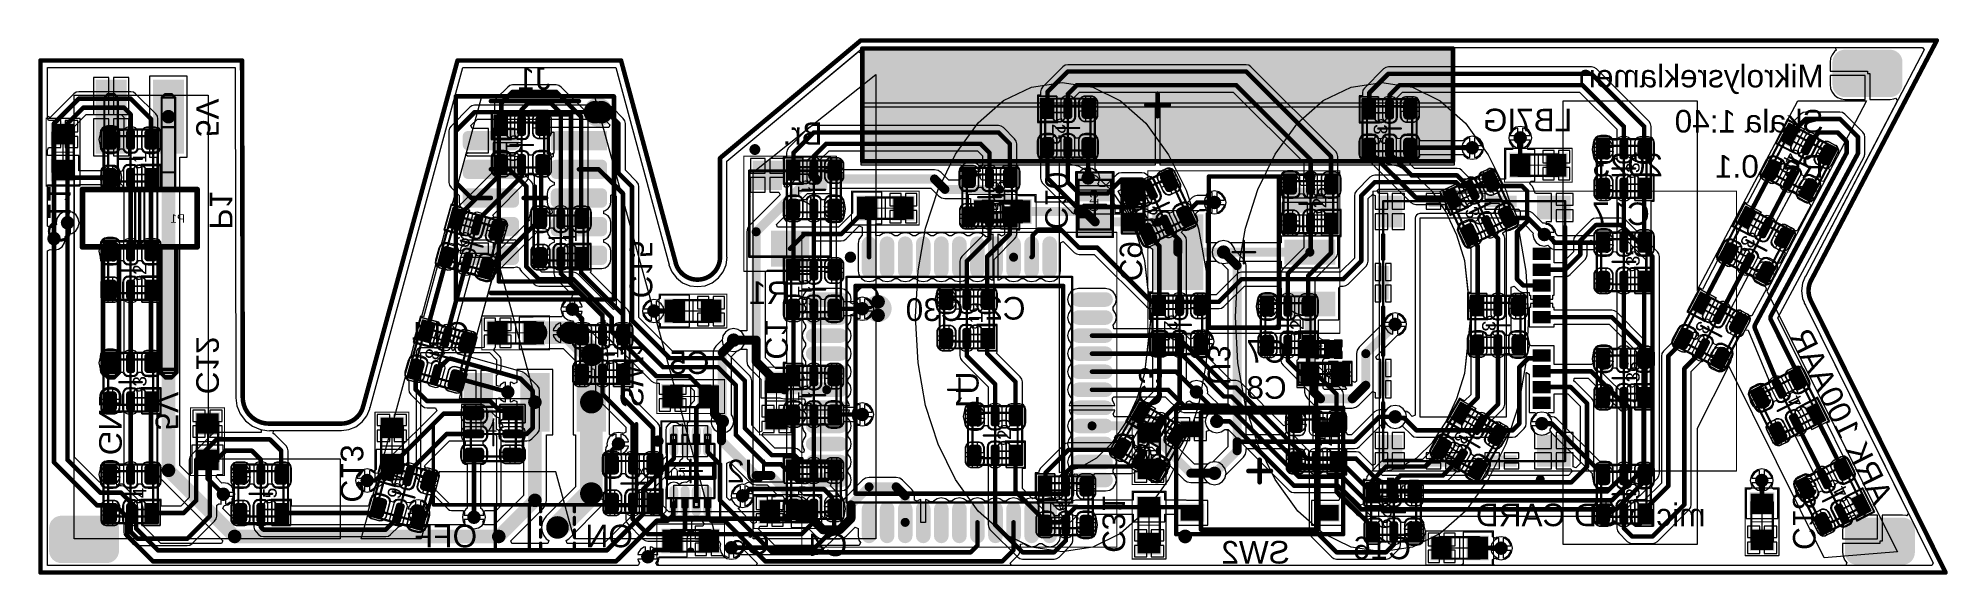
# Model space of a CAD drawing. Header units: inches. Extents: x -0.1 to 84.5, y -0.1 to 23.7.
import ezdxf

# ---------------------------------------------------------------- set-up
doc = ezdxf.new("R2010")
doc.units = ezdxf.units.IN
for name, color, linetype in [('Bottom 3D Body', 56, 'Continuous'), ('Bottom Assembly', 56, 'Continuous'), ('Bottom Courtyard', 56, 'Continuous'), ('Bottom Layer', 5, 'Continuous'), ('Bottom Overlay', 54, 'Continuous'), ('Bottom Paste', 16, 'Continuous'), ('Bottom Solder', 6, 'Continuous'), ('Keep-Out Layer', 6, 'Continuous'), ('Top 3D Body', 56, 'Continuous'), ('Top Assembly', 56, 'Continuous'), ('Top Courtyard', 56, 'Continuous'), ('Top Layer', 1, 'Continuous'), ('Top Overlay', 2, 'Continuous'), ('Top Paste', 8, 'Continuous'), ('Top Solder', 216, 'Continuous'), ('Via Holes', 16, 'Continuous')]:
    doc.layers.add(name, color=color, linetype=linetype)
doc.styles.add('Arial', font='', dxfattribs={"height": 0.2})
doc.styles.get('Arial').set_extended_font_data('Arial')

msp = doc.modelspace()

# ---------------------------------------------------------------- texts
at = {"layer": 'Bottom Overlay', "style": 'Arial', "text_generation_flag": 2}
for s, p in [('J1', (22.6, 21.4)), ('LB7IG', (67.846, 19.554)), ('Br.', (34.646, 18.954)), ('2023', (71.856, 17.554)), ('C17', (71.28, 15.4)), ('R1', (33.166, 11.9)), ('C30', (40.883, 11.15)), ('C2', (43.63, 11.21)), ('C14', (19, 10.1)), ('C7', (55.2, 9.3)), ('C5', (29.633, 8.8)), ('C8', (55.2, 7.7)), ('U2', (32.2, 4)), ('J3', (60.233, 3.2)), ('micro-SD CARD', (73.746, 2.054)), ('C6', (32.3, 0.8)), ('C4', (35.74, 0.73)), ('SW2', (55.333, 0.4)), ('C16', (60.71, 0.59))]:
    msp.add_text(s, height=1, dxfattribs=at).set_placement(p)
for s, rotation, p in [('Mikrolysreklamen', 360, (78.98, 21.5)), ('5V', 270, (6.9, 19.3)), ('Skala 1:40', 360, (78.98, 19.5)), ('Rev 0.1', 360, (78.98, 17.5)), ('C11', 270, (0.34, 14.59)), ('C10', 270, (44.5, 15.2)), ('P1', 270, (7.5, 15.2)), ('C15', 270, (26.1, 12.15)), ('C9', 270, (47.8, 12.9)), ('C1', 270, (32.1, 9.434)), ('C12', 270, (6.9, 7.9)), ('SW1', 270, (25.7, 7.3)), ('ARK 100AAR', 296.37306, (81.2, 2.91)), ('U3', 270, (51.7, 8.3)), ('U1', 90, (41.55, 8.9)), ('C3', 270, (48.66, 7.34)), ('GND', 270, (2.6, 5.2)), ('5V', 270, (5.1, 6.3)), ('C13', 270, (13.3, 3.1)), ('C18', 270, (77.62, 1)), ('C31', 270, (47.04, 0.874)), ('OFF', 360, (19.34, 1.12)), ('ON', 360, (26.24, 1.12))]:
    msp.add_text(s, height=1, rotation=rotation, dxfattribs=at).set_placement(p)

# ---------------------------------------------------------------- blocks, each defined once
blk = doc.blocks.new('I___________________B_74')
at = {"layer": 'Bottom Layer'}
blk.add_hatch(color=5, dxfattribs=at).paths.add_polyline_path([(-13, 2.5), (13, 2.5), (13, -2.5), (-13, -2.5)])
at = {"layer": 'Bottom Solder'}
blk.add_hatch(color=6, dxfattribs=at).paths.add_polyline_path([(-13.05, 2.55), (13.05, 2.55), (13.05, -2.55), (-13.05, -2.55)])
at = {"layer": 'Bottom 3D Body'}
for points in [[(13.081, 2.5, 0.2, 0.2, 0), (-13.081, 2.5, 0.2, 0.2, 0)], [(-13.081, 2.5, 0.2, 0.2, 0), (-13.081, -2.5, 0.2, 0.2, 0)], [(13.081, 2.5, 0.2, 0.2, 0), (13.081, -2.5, 0.2, 0.2, 0)], [(13.081, -2.5, 0.2, 0.2, 0), (-13.081, -2.5, 0.2, 0.2, 0)]]:
    blk.add_lwpolyline(points, format="xyseb", dxfattribs=at)
for points in [[(-13.131, 2.5, 0.1, 0.1, 1), (-13.031, 2.5, 0.1, 0.1, 1)], [(-13.131, 2.5, 0.1, 0.1, 1), (-13.031, 2.5, 0.1, 0.1, 1)], [(13.031, 2.5, 0.1, 0.1, 1), (13.131, 2.5, 0.1, 0.1, 1)], [(13.031, 2.5, 0.1, 0.1, 1), (13.131, 2.5, 0.1, 0.1, 1)], [(-13.131, -2.5, 0.1, 0.1, 1), (-13.031, -2.5, 0.1, 0.1, 1)], [(-13.131, -2.5, 0.1, 0.1, 1), (-13.031, -2.5, 0.1, 0.1, 1)], [(13.031, -2.5, 0.1, 0.1, 1), (13.131, -2.5, 0.1, 0.1, 1)], [(13.031, -2.5, 0.1, 0.1, 1), (13.131, -2.5, 0.1, 0.1, 1)]]:
    blk.add_lwpolyline(points, format="xyseb", close=True, dxfattribs=at)
at = {"layer": 'Bottom Courtyard'}
for points in [[(-13.081, 2.5, 0.2, 0.2, 0), (-13.081, -2.5, 0.2, 0.2, 0)], [(13.081, 2.5, 0.2, 0.2, 0), (-13.081, 2.5, 0.2, 0.2, 0)], [(13.081, 2.5, 0.2, 0.2, 0), (13.081, -2.5, 0.2, 0.2, 0)], [(0.5, 0, 0.2, 0.2, 0), (-0.5, 0, 0.2, 0.2, 0)], [(0, 0.5, 0.2, 0.2, 0), (0, -0.5, 0.2, 0.2, 0)], [(13.081, -2.5, 0.2, 0.2, 0), (-13.081, -2.5, 0.2, 0.2, 0)]]:
    blk.add_lwpolyline(points, format="xyseb", dxfattribs=at)
for points in [[(-13.131, 2.5, 0.1, 0.1, 1), (-13.031, 2.5, 0.1, 0.1, 1)], [(-13.131, 2.5, 0.1, 0.1, 1), (-13.031, 2.5, 0.1, 0.1, 1)], [(13.031, 2.5, 0.1, 0.1, 1), (13.131, 2.5, 0.1, 0.1, 1)], [(13.031, 2.5, 0.1, 0.1, 1), (13.131, 2.5, 0.1, 0.1, 1)], [(-0.55, 0, 0.1, 0.1, 1), (-0.45, 0, 0.1, 0.1, 1)], [(-0.05, 0.5, 0.1, 0.1, 1), (0.05, 0.5, 0.1, 0.1, 1)], [(0.45, 0, 0.1, 0.1, 1), (0.55, 0, 0.1, 0.1, 1)], [(-0.05, -0.5, 0.1, 0.1, 1), (0.05, -0.5, 0.1, 0.1, 1)], [(-13.131, -2.5, 0.1, 0.1, 1), (-13.031, -2.5, 0.1, 0.1, 1)], [(-13.131, -2.5, 0.1, 0.1, 1), (-13.031, -2.5, 0.1, 0.1, 1)], [(13.031, -2.5, 0.1, 0.1, 1), (13.131, -2.5, 0.1, 0.1, 1)], [(13.031, -2.5, 0.1, 0.1, 1), (13.131, -2.5, 0.1, 0.1, 1)]]:
    blk.add_lwpolyline(points, format="xyseb", close=True, dxfattribs=at)
blk = doc.blocks.new('CAPC0603_1608_55_N_B_75')
at = {"layer": 'Bottom Layer'}
for points in [[(-0.35, 0.5), (-0.35, -0.5), (-1.25, -0.5), (-1.25, 0.5)], [(1.25, 0.5), (1.25, -0.5), (0.35, -0.5), (0.35, 0.5)]]:
    blk.add_hatch(color=5, dxfattribs=at).paths.add_polyline_path(points)
at = {"layer": 'Bottom Paste'}
for points in [[(-0.35, 0.5), (-0.35, -0.5), (-1.25, -0.5), (-1.25, 0.5)], [(1.25, 0.5), (1.25, -0.5), (0.35, -0.5), (0.35, 0.5)]]:
    blk.add_hatch(color=16, dxfattribs=at).paths.add_polyline_path(points)
at = {"layer": 'Bottom Solder'}
for points in [[(-0.3, 0.55), (-0.3, -0.55), (-1.3, -0.55), (-1.3, 0.55)], [(1.3, 0.55), (1.3, -0.55), (0.3, -0.55), (0.3, 0.55)]]:
    blk.add_hatch(color=6, dxfattribs=at).paths.add_polyline_path(points)
at = {"layer": 'Bottom 3D Body'}
for points in [[(-0.875, 0.475, 0.1, 0.1, 0), (-0.875, -0.475, 0.1, 0.1, 0)], [(-0.875, 0.475, 0.1, 0.1, 0), (0.875, 0.475, 0.1, 0.1, 0)], [(0.875, 0.475, 0.1, 0.1, 0), (0.875, -0.475, 0.1, 0.1, 0)], [(-0.875, -0.475, 0.1, 0.1, 0), (0.875, -0.475, 0.1, 0.1, 0)]]:
    blk.add_lwpolyline(points, format="xyseb", dxfattribs=at)
for points in [[(-0.9, 0.475, 0.05, 0.05, 1), (-0.85, 0.475, 0.05, 0.05, 1)], [(-0.9, 0.475, 0.05, 0.05, 1), (-0.85, 0.475, 0.05, 0.05, 1)], [(0.85, 0.475, 0.05, 0.05, 1), (0.9, 0.475, 0.05, 0.05, 1)], [(0.85, 0.475, 0.05, 0.05, 1), (0.9, 0.475, 0.05, 0.05, 1)], [(-0.9, -0.475, 0.05, 0.05, 1), (-0.85, -0.475, 0.05, 0.05, 1)], [(-0.9, -0.475, 0.05, 0.05, 1), (-0.85, -0.475, 0.05, 0.05, 1)], [(0.85, -0.475, 0.05, 0.05, 1), (0.9, -0.475, 0.05, 0.05, 1)], [(0.85, -0.475, 0.05, 0.05, 1), (0.9, -0.475, 0.05, 0.05, 1)]]:
    blk.add_lwpolyline(points, format="xyseb", close=True, dxfattribs=at)
at = {"layer": 'Bottom Courtyard'}
for points in [[(-1.5, 0.75, 0.05, 0.05, 0), (-1.5, -0.75, 0.05, 0.05, 0)], [(-1.5, 0.75, 0.05, 0.05, 0), (1.5, 0.75, 0.05, 0.05, 0)], [(-0.475, 0, 0.05, 0.05, 0), (0.475, 0, 0.05, 0.05, 0)], [(0, 0.475, 0.05, 0.05, 0), (0, -0.475, 0.05, 0.05, 0)], [(1.5, 0.75, 0.05, 0.05, 0), (1.5, -0.75, 0.05, 0.05, 0)], [(-1.5, -0.75, 0.05, 0.05, 0), (1.5, -0.75, 0.05, 0.05, 0)]]:
    blk.add_lwpolyline(points, format="xyseb", dxfattribs=at)
for points in [[(-1.512, 0.75, 0.025, 0.025, 1), (-1.488, 0.75, 0.025, 0.025, 1)], [(-1.512, 0.75, 0.025, 0.025, 1), (-1.488, 0.75, 0.025, 0.025, 1)], [(-0.487, 0, 0.025, 0.025, 1), (-0.462, 0, 0.025, 0.025, 1)], [(-0.012, 0.475, 0.025, 0.025, 1), (0.013, 0.475, 0.025, 0.025, 1)], [(0.463, 0, 0.025, 0.025, 1), (0.488, 0, 0.025, 0.025, 1)], [(1.488, 0.75, 0.025, 0.025, 1), (1.513, 0.75, 0.025, 0.025, 1)], [(1.488, 0.75, 0.025, 0.025, 1), (1.513, 0.75, 0.025, 0.025, 1)], [(-1.512, -0.75, 0.025, 0.025, 1), (-1.488, -0.75, 0.025, 0.025, 1)], [(-1.512, -0.75, 0.025, 0.025, 1), (-1.488, -0.75, 0.025, 0.025, 1)], [(-0.012, -0.475, 0.025, 0.025, 1), (0.013, -0.475, 0.025, 0.025, 1)], [(1.488, -0.75, 0.025, 0.025, 1), (1.513, -0.75, 0.025, 0.025, 1)], [(1.488, -0.75, 0.025, 0.025, 1), (1.513, -0.75, 0.025, 0.025, 1)]]:
    blk.add_lwpolyline(points, format="xyseb", close=True, dxfattribs=at)
blk = doc.blocks.new('CAPC0603_1608_55_N_B_76')
at = {"layer": 'Bottom Layer'}
for points in [[(-0.35, 0.5), (-0.35, -0.5), (-1.25, -0.5), (-1.25, 0.5)], [(1.25, 0.5), (1.25, -0.5), (0.35, -0.5), (0.35, 0.5)]]:
    blk.add_hatch(color=5, dxfattribs=at).paths.add_polyline_path(points)
at = {"layer": 'Bottom Paste'}
for points in [[(-0.35, 0.5), (-0.35, -0.5), (-1.25, -0.5), (-1.25, 0.5)], [(1.25, 0.5), (1.25, -0.5), (0.35, -0.5), (0.35, 0.5)]]:
    blk.add_hatch(color=16, dxfattribs=at).paths.add_polyline_path(points)
at = {"layer": 'Bottom Solder'}
for points in [[(-0.3, 0.55), (-0.3, -0.55), (-1.3, -0.55), (-1.3, 0.55)], [(1.3, 0.55), (1.3, -0.55), (0.3, -0.55), (0.3, 0.55)]]:
    blk.add_hatch(color=6, dxfattribs=at).paths.add_polyline_path(points)
at = {"layer": 'Bottom 3D Body'}
for points in [[(-0.875, 0.475, 0.1, 0.1, 0), (-0.875, -0.475, 0.1, 0.1, 0)], [(0.875, 0.475, 0.1, 0.1, 0), (-0.875, 0.475, 0.1, 0.1, 0)], [(0.875, 0.475, 0.1, 0.1, 0), (0.875, -0.475, 0.1, 0.1, 0)], [(0.875, -0.475, 0.1, 0.1, 0), (-0.875, -0.475, 0.1, 0.1, 0)]]:
    blk.add_lwpolyline(points, format="xyseb", dxfattribs=at)
for points in [[(-0.9, 0.475, 0.05, 0.05, 1), (-0.85, 0.475, 0.05, 0.05, 1)], [(-0.9, 0.475, 0.05, 0.05, 1), (-0.85, 0.475, 0.05, 0.05, 1)], [(0.85, 0.475, 0.05, 0.05, 1), (0.9, 0.475, 0.05, 0.05, 1)], [(0.85, 0.475, 0.05, 0.05, 1), (0.9, 0.475, 0.05, 0.05, 1)], [(-0.9, -0.475, 0.05, 0.05, 1), (-0.85, -0.475, 0.05, 0.05, 1)], [(-0.9, -0.475, 0.05, 0.05, 1), (-0.85, -0.475, 0.05, 0.05, 1)], [(0.85, -0.475, 0.05, 0.05, 1), (0.9, -0.475, 0.05, 0.05, 1)], [(0.85, -0.475, 0.05, 0.05, 1), (0.9, -0.475, 0.05, 0.05, 1)]]:
    blk.add_lwpolyline(points, format="xyseb", close=True, dxfattribs=at)
at = {"layer": 'Bottom Courtyard'}
for points in [[(-1.5, 0.75, 0.05, 0.05, 0), (-1.5, -0.75, 0.05, 0.05, 0)], [(1.5, 0.75, 0.05, 0.05, 0), (-1.5, 0.75, 0.05, 0.05, 0)], [(0.475, 0, 0.05, 0.05, 0), (-0.475, 0, 0.05, 0.05, 0)], [(0, 0.475, 0.05, 0.05, 0), (0, -0.475, 0.05, 0.05, 0)], [(1.5, 0.75, 0.05, 0.05, 0), (1.5, -0.75, 0.05, 0.05, 0)], [(1.5, -0.75, 0.05, 0.05, 0), (-1.5, -0.75, 0.05, 0.05, 0)]]:
    blk.add_lwpolyline(points, format="xyseb", dxfattribs=at)
for points in [[(-1.512, 0.75, 0.025, 0.025, 1), (-1.488, 0.75, 0.025, 0.025, 1)], [(-1.512, 0.75, 0.025, 0.025, 1), (-1.488, 0.75, 0.025, 0.025, 1)], [(-0.487, 0, 0.025, 0.025, 1), (-0.462, 0, 0.025, 0.025, 1)], [(-0.012, 0.475, 0.025, 0.025, 1), (0.013, 0.475, 0.025, 0.025, 1)], [(0.463, 0, 0.025, 0.025, 1), (0.488, 0, 0.025, 0.025, 1)], [(1.488, 0.75, 0.025, 0.025, 1), (1.513, 0.75, 0.025, 0.025, 1)], [(1.488, 0.75, 0.025, 0.025, 1), (1.513, 0.75, 0.025, 0.025, 1)], [(-1.512, -0.75, 0.025, 0.025, 1), (-1.488, -0.75, 0.025, 0.025, 1)], [(-1.512, -0.75, 0.025, 0.025, 1), (-1.488, -0.75, 0.025, 0.025, 1)], [(-0.012, -0.475, 0.025, 0.025, 1), (0.013, -0.475, 0.025, 0.025, 1)], [(1.488, -0.75, 0.025, 0.025, 1), (1.513, -0.75, 0.025, 0.025, 1)], [(1.488, -0.75, 0.025, 0.025, 1), (1.513, -0.75, 0.025, 0.025, 1)]]:
    blk.add_lwpolyline(points, format="xyseb", close=True, dxfattribs=at)
blk = doc.blocks.new('CAPC0603_1608_55_N_B_77')
at = {"layer": 'Bottom Layer'}
for points in [[(-0.35, 0.5), (-0.35, -0.5), (-1.25, -0.5), (-1.25, 0.5)], [(1.25, 0.5), (1.25, -0.5), (0.35, -0.5), (0.35, 0.5)]]:
    blk.add_hatch(color=5, dxfattribs=at).paths.add_polyline_path(points)
at = {"layer": 'Bottom Paste'}
for points in [[(-0.35, 0.5), (-0.35, -0.5), (-1.25, -0.5), (-1.25, 0.5)], [(1.25, 0.5), (1.25, -0.5), (0.35, -0.5), (0.35, 0.5)]]:
    blk.add_hatch(color=16, dxfattribs=at).paths.add_polyline_path(points)
at = {"layer": 'Bottom Solder'}
for points in [[(-0.3, 0.55), (-0.3, -0.55), (-1.3, -0.55), (-1.3, 0.55)], [(1.3, 0.55), (1.3, -0.55), (0.3, -0.55), (0.3, 0.55)]]:
    blk.add_hatch(color=6, dxfattribs=at).paths.add_polyline_path(points)
at = {"layer": 'Bottom 3D Body'}
for points in [[(-0.875, 0.475, 0.1, 0.1, 0), (0.875, 0.475, 0.1, 0.1, 0)], [(-0.875, -0.475, 0.1, 0.1, 0), (-0.875, 0.475, 0.1, 0.1, 0)], [(0.875, -0.475, 0.1, 0.1, 0), (0.875, 0.475, 0.1, 0.1, 0)], [(-0.875, -0.475, 0.1, 0.1, 0), (0.875, -0.475, 0.1, 0.1, 0)]]:
    blk.add_lwpolyline(points, format="xyseb", dxfattribs=at)
for points in [[(-0.9, 0.475, 0.05, 0.05, 1), (-0.85, 0.475, 0.05, 0.05, 1)], [(-0.9, 0.475, 0.05, 0.05, 1), (-0.85, 0.475, 0.05, 0.05, 1)], [(0.85, 0.475, 0.05, 0.05, 1), (0.9, 0.475, 0.05, 0.05, 1)], [(0.85, 0.475, 0.05, 0.05, 1), (0.9, 0.475, 0.05, 0.05, 1)], [(-0.9, -0.475, 0.05, 0.05, 1), (-0.85, -0.475, 0.05, 0.05, 1)], [(-0.9, -0.475, 0.05, 0.05, 1), (-0.85, -0.475, 0.05, 0.05, 1)], [(0.85, -0.475, 0.05, 0.05, 1), (0.9, -0.475, 0.05, 0.05, 1)], [(0.85, -0.475, 0.05, 0.05, 1), (0.9, -0.475, 0.05, 0.05, 1)]]:
    blk.add_lwpolyline(points, format="xyseb", close=True, dxfattribs=at)
at = {"layer": 'Bottom Courtyard'}
for points in [[(-1.5, 0.75, 0.05, 0.05, 0), (1.5, 0.75, 0.05, 0.05, 0)], [(-1.5, -0.75, 0.05, 0.05, 0), (-1.5, 0.75, 0.05, 0.05, 0)], [(-0.475, 0, 0.05, 0.05, 0), (0.475, 0, 0.05, 0.05, 0)], [(0, -0.475, 0.05, 0.05, 0), (0, 0.475, 0.05, 0.05, 0)], [(1.5, -0.75, 0.05, 0.05, 0), (1.5, 0.75, 0.05, 0.05, 0)], [(-1.5, -0.75, 0.05, 0.05, 0), (1.5, -0.75, 0.05, 0.05, 0)]]:
    blk.add_lwpolyline(points, format="xyseb", dxfattribs=at)
for points in [[(-1.512, 0.75, 0.025, 0.025, 1), (-1.488, 0.75, 0.025, 0.025, 1)], [(-1.512, 0.75, 0.025, 0.025, 1), (-1.488, 0.75, 0.025, 0.025, 1)], [(-0.487, 0, 0.025, 0.025, 1), (-0.462, 0, 0.025, 0.025, 1)], [(-0.012, 0.475, 0.025, 0.025, 1), (0.013, 0.475, 0.025, 0.025, 1)], [(0.463, 0, 0.025, 0.025, 1), (0.488, 0, 0.025, 0.025, 1)], [(1.488, 0.75, 0.025, 0.025, 1), (1.513, 0.75, 0.025, 0.025, 1)], [(1.488, 0.75, 0.025, 0.025, 1), (1.513, 0.75, 0.025, 0.025, 1)], [(-1.512, -0.75, 0.025, 0.025, 1), (-1.488, -0.75, 0.025, 0.025, 1)], [(-1.512, -0.75, 0.025, 0.025, 1), (-1.488, -0.75, 0.025, 0.025, 1)], [(-0.012, -0.475, 0.025, 0.025, 1), (0.013, -0.475, 0.025, 0.025, 1)], [(1.488, -0.75, 0.025, 0.025, 1), (1.513, -0.75, 0.025, 0.025, 1)], [(1.488, -0.75, 0.025, 0.025, 1), (1.513, -0.75, 0.025, 0.025, 1)]]:
    blk.add_lwpolyline(points, format="xyseb", close=True, dxfattribs=at)
blk = doc.blocks.new('CAPC0603_1608_55_N_B_78')
at = {"layer": 'Bottom Layer'}
for points in [[(-0.35, 0.5), (-0.35, -0.5), (-1.25, -0.5), (-1.25, 0.5)], [(1.25, 0.5), (1.25, -0.5), (0.35, -0.5), (0.35, 0.5)]]:
    blk.add_hatch(color=5, dxfattribs=at).paths.add_polyline_path(points)
at = {"layer": 'Bottom Paste'}
for points in [[(-0.35, 0.5), (-0.35, -0.5), (-1.25, -0.5), (-1.25, 0.5)], [(1.25, 0.5), (1.25, -0.5), (0.35, -0.5), (0.35, 0.5)]]:
    blk.add_hatch(color=16, dxfattribs=at).paths.add_polyline_path(points)
at = {"layer": 'Bottom Solder'}
for points in [[(-0.3, 0.55), (-0.3, -0.55), (-1.3, -0.55), (-1.3, 0.55)], [(1.3, 0.55), (1.3, -0.55), (0.3, -0.55), (0.3, 0.55)]]:
    blk.add_hatch(color=6, dxfattribs=at).paths.add_polyline_path(points)
at = {"layer": 'Bottom 3D Body'}
for points in [[(-0.875, 0.475, 0.1, 0.1, 0), (0.875, 0.475, 0.1, 0.1, 0)], [(-0.875, -0.475, 0.1, 0.1, 0), (-0.875, 0.475, 0.1, 0.1, 0)], [(0.875, -0.475, 0.1, 0.1, 0), (0.875, 0.475, 0.1, 0.1, 0)], [(-0.875, -0.475, 0.1, 0.1, 0), (0.875, -0.475, 0.1, 0.1, 0)]]:
    blk.add_lwpolyline(points, format="xyseb", dxfattribs=at)
for points in [[(-0.9, 0.475, 0.05, 0.05, 1), (-0.85, 0.475, 0.05, 0.05, 1)], [(-0.9, 0.475, 0.05, 0.05, 1), (-0.85, 0.475, 0.05, 0.05, 1)], [(0.85, 0.475, 0.05, 0.05, 1), (0.9, 0.475, 0.05, 0.05, 1)], [(0.85, 0.475, 0.05, 0.05, 1), (0.9, 0.475, 0.05, 0.05, 1)], [(-0.9, -0.475, 0.05, 0.05, 1), (-0.85, -0.475, 0.05, 0.05, 1)], [(-0.9, -0.475, 0.05, 0.05, 1), (-0.85, -0.475, 0.05, 0.05, 1)], [(0.85, -0.475, 0.05, 0.05, 1), (0.9, -0.475, 0.05, 0.05, 1)], [(0.85, -0.475, 0.05, 0.05, 1), (0.9, -0.475, 0.05, 0.05, 1)]]:
    blk.add_lwpolyline(points, format="xyseb", close=True, dxfattribs=at)
at = {"layer": 'Bottom Courtyard'}
for points in [[(-1.5, 0.75, 0.05, 0.05, 0), (1.5, 0.75, 0.05, 0.05, 0)], [(-1.5, -0.75, 0.05, 0.05, 0), (-1.5, 0.75, 0.05, 0.05, 0)], [(-0.475, 0, 0.05, 0.05, 0), (0.475, 0, 0.05, 0.05, 0)], [(0, -0.475, 0.05, 0.05, 0), (0, 0.475, 0.05, 0.05, 0)], [(1.5, -0.75, 0.05, 0.05, 0), (1.5, 0.75, 0.05, 0.05, 0)], [(-1.5, -0.75, 0.05, 0.05, 0), (1.5, -0.75, 0.05, 0.05, 0)]]:
    blk.add_lwpolyline(points, format="xyseb", dxfattribs=at)
for points in [[(-1.512, 0.75, 0.025, 0.025, 1), (-1.488, 0.75, 0.025, 0.025, 1)], [(-1.512, 0.75, 0.025, 0.025, 1), (-1.488, 0.75, 0.025, 0.025, 1)], [(-0.487, 0, 0.025, 0.025, 1), (-0.462, 0, 0.025, 0.025, 1)], [(-0.012, 0.475, 0.025, 0.025, 1), (0.013, 0.475, 0.025, 0.025, 1)], [(0.463, 0, 0.025, 0.025, 1), (0.488, 0, 0.025, 0.025, 1)], [(1.488, 0.75, 0.025, 0.025, 1), (1.513, 0.75, 0.025, 0.025, 1)], [(1.488, 0.75, 0.025, 0.025, 1), (1.513, 0.75, 0.025, 0.025, 1)], [(-1.512, -0.75, 0.025, 0.025, 1), (-1.488, -0.75, 0.025, 0.025, 1)], [(-1.512, -0.75, 0.025, 0.025, 1), (-1.488, -0.75, 0.025, 0.025, 1)], [(-0.012, -0.475, 0.025, 0.025, 1), (0.013, -0.475, 0.025, 0.025, 1)], [(1.488, -0.75, 0.025, 0.025, 1), (1.513, -0.75, 0.025, 0.025, 1)], [(1.488, -0.75, 0.025, 0.025, 1), (1.513, -0.75, 0.025, 0.025, 1)]]:
    blk.add_lwpolyline(points, format="xyseb", close=True, dxfattribs=at)
blk = doc.blocks.new('CAPC0603_1608_55_N_B_79')
at = {"layer": 'Bottom Layer'}
for points in [[(-0.35, 0.5), (-0.35, -0.5), (-1.25, -0.5), (-1.25, 0.5)], [(1.25, 0.5), (1.25, -0.5), (0.35, -0.5), (0.35, 0.5)]]:
    blk.add_hatch(color=5, dxfattribs=at).paths.add_polyline_path(points)
at = {"layer": 'Bottom Paste'}
for points in [[(-0.35, 0.5), (-0.35, -0.5), (-1.25, -0.5), (-1.25, 0.5)], [(1.25, 0.5), (1.25, -0.5), (0.35, -0.5), (0.35, 0.5)]]:
    blk.add_hatch(color=16, dxfattribs=at).paths.add_polyline_path(points)
at = {"layer": 'Bottom Solder'}
for points in [[(-0.3, 0.55), (-0.3, -0.55), (-1.3, -0.55), (-1.3, 0.55)], [(1.3, 0.55), (1.3, -0.55), (0.3, -0.55), (0.3, 0.55)]]:
    blk.add_hatch(color=6, dxfattribs=at).paths.add_polyline_path(points)
at = {"layer": 'Bottom 3D Body'}
for points in [[(-0.875, 0.475, 0.1, 0.1, 0), (0.875, 0.475, 0.1, 0.1, 0)], [(-0.875, 0.475, 0.1, 0.1, 0), (-0.875, -0.475, 0.1, 0.1, 0)], [(0.875, 0.475, 0.1, 0.1, 0), (0.875, -0.475, 0.1, 0.1, 0)], [(-0.875, -0.475, 0.1, 0.1, 0), (0.875, -0.475, 0.1, 0.1, 0)]]:
    blk.add_lwpolyline(points, format="xyseb", dxfattribs=at)
for points in [[(-0.9, 0.475, 0.05, 0.05, 1), (-0.85, 0.475, 0.05, 0.05, 1)], [(-0.9, 0.475, 0.05, 0.05, 1), (-0.85, 0.475, 0.05, 0.05, 1)], [(0.85, 0.475, 0.05, 0.05, 1), (0.9, 0.475, 0.05, 0.05, 1)], [(0.85, 0.475, 0.05, 0.05, 1), (0.9, 0.475, 0.05, 0.05, 1)], [(-0.9, -0.475, 0.05, 0.05, 1), (-0.85, -0.475, 0.05, 0.05, 1)], [(-0.9, -0.475, 0.05, 0.05, 1), (-0.85, -0.475, 0.05, 0.05, 1)], [(0.85, -0.475, 0.05, 0.05, 1), (0.9, -0.475, 0.05, 0.05, 1)], [(0.85, -0.475, 0.05, 0.05, 1), (0.9, -0.475, 0.05, 0.05, 1)]]:
    blk.add_lwpolyline(points, format="xyseb", close=True, dxfattribs=at)
at = {"layer": 'Bottom Courtyard'}
for points in [[(-1.5, 0.75, 0.05, 0.05, 0), (1.5, 0.75, 0.05, 0.05, 0)], [(-1.5, 0.75, 0.05, 0.05, 0), (-1.5, -0.75, 0.05, 0.05, 0)], [(-0.475, 0, 0.05, 0.05, 0), (0.475, 0, 0.05, 0.05, 0)], [(0, 0.475, 0.05, 0.05, 0), (0, -0.475, 0.05, 0.05, 0)], [(1.5, 0.75, 0.05, 0.05, 0), (1.5, -0.75, 0.05, 0.05, 0)], [(-1.5, -0.75, 0.05, 0.05, 0), (1.5, -0.75, 0.05, 0.05, 0)]]:
    blk.add_lwpolyline(points, format="xyseb", dxfattribs=at)
for points in [[(-1.512, 0.75, 0.025, 0.025, 1), (-1.488, 0.75, 0.025, 0.025, 1)], [(-1.512, 0.75, 0.025, 0.025, 1), (-1.488, 0.75, 0.025, 0.025, 1)], [(-0.487, 0, 0.025, 0.025, 1), (-0.462, 0, 0.025, 0.025, 1)], [(-0.012, 0.475, 0.025, 0.025, 1), (0.013, 0.475, 0.025, 0.025, 1)], [(0.463, 0, 0.025, 0.025, 1), (0.488, 0, 0.025, 0.025, 1)], [(1.488, 0.75, 0.025, 0.025, 1), (1.513, 0.75, 0.025, 0.025, 1)], [(1.488, 0.75, 0.025, 0.025, 1), (1.513, 0.75, 0.025, 0.025, 1)], [(-1.512, -0.75, 0.025, 0.025, 1), (-1.488, -0.75, 0.025, 0.025, 1)], [(-1.512, -0.75, 0.025, 0.025, 1), (-1.488, -0.75, 0.025, 0.025, 1)], [(-0.012, -0.475, 0.025, 0.025, 1), (0.013, -0.475, 0.025, 0.025, 1)], [(1.488, -0.75, 0.025, 0.025, 1), (1.513, -0.75, 0.025, 0.025, 1)], [(1.488, -0.75, 0.025, 0.025, 1), (1.513, -0.75, 0.025, 0.025, 1)]]:
    blk.add_lwpolyline(points, format="xyseb", close=True, dxfattribs=at)
blk = doc.blocks.new('JS102011SAQN_B_80')
at = {"layer": 'Bottom Layer'}
for points in [[(-1.9, -4), (-3.1, -4), (-3.1, -1.5), (-1.9, -1.5)], [(0.6, -4), (-0.6, -4), (-0.6, -1.5), (0.6, -1.5)], [(1.9, -1.5), (3.1, -1.5), (3.1, -4), (1.9, -4)]]:
    blk.add_hatch(color=5, dxfattribs=at).paths.add_polyline_path(points)
at = {"layer": 'Bottom Paste'}
for points in [[(-1.9, -4), (-3.1, -4), (-3.1, -1.5), (-1.9, -1.5)], [(0.6, -4), (-0.6, -4), (-0.6, -1.5), (0.6, -1.5)], [(1.9, -1.5), (3.1, -1.5), (3.1, -4), (1.9, -4)]]:
    blk.add_hatch(color=16, dxfattribs=at).paths.add_polyline_path(points)
at = {"layer": 'Bottom Solder'}
for points in [[(-1.85, -4.05), (-3.15, -4.05), (-3.15, -1.45), (-1.85, -1.45)], [(0.65, -4.05), (-0.65, -4.05), (-0.65, -1.45), (0.65, -1.45)], [(1.85, -1.45), (3.15, -1.45), (3.15, -4.05), (1.85, -4.05)]]:
    blk.add_hatch(color=6, dxfattribs=at).paths.add_polyline_path(points)
at = {"layer": 'Bottom Overlay'}
for points in [[(-1.75, 3.8, 0.152, 0.152, 0), (-1.75, 3.5, 0.152, 0.152, 0)], [(-1.16, 3.8, 0.152, 0.152, 0), (-1.41, 3.8, 0.152, 0.152, 0)], [(-0.56, 3.8, 0.152, 0.152, 0), (-0.81, 3.8, 0.152, 0.152, 0)], [(-0.5, 3.8, 0.152, 0.152, 0), (-0.8, 3.8, 0.152, 0.152, 0)], [(-0.25, 3.8, 0.152, 0.152, 0), (-0.25, 3.5, 0.152, 0.152, 0)], [(1.75, 3.8, 0.152, 0.152, 0), (0.25, 3.8, 0.152, 0.152, 0)], [(0.25, 3.8, 0.152, 0.152, 0), (0.25, 1.8, 0.152, 0.152, 0)], [(1.75, 3.8, 0.152, 0.152, 0), (1.75, 1.8, 0.152, 0.152, 0)], [(-1.75, 3.22, 0.152, 0.152, 0), (-1.75, 2.92, 0.152, 0.152, 0)], [(-1.75, 2.66, 0.152, 0.152, 0), (-1.75, 2.36, 0.152, 0.152, 0)], [(-0.25, 3.22, 0.152, 0.152, 0), (-0.25, 2.92, 0.152, 0.152, 0)], [(-0.25, 2.66, 0.152, 0.152, 0), (-0.25, 2.36, 0.152, 0.152, 0)], [(-4.5, 1.8, 0.152, 0.152, 0), (-4.5, -1.8, 0.152, 0.152, 0)], [(4.5, 1.8, 0.152, 0.152, 0), (-4.5, 1.8, 0.152, 0.152, 0)], [(-1.75, 2.1, 0.152, 0.152, 0), (-1.75, 1.8, 0.152, 0.152, 0)], [(-0.25, 2.1, 0.152, 0.152, 0), (-0.25, 1.8, 0.152, 0.152, 0)], [(4.5, 1.8, 0.152, 0.152, 0), (4.5, -1.8, 0.152, 0.152, 0)]]:
    blk.add_lwpolyline(points, format="xyseb", dxfattribs=at)
for points in [[(-1.788, 3.8, 0.0762, 0.0762, 1), (-1.712, 3.8, 0.0762, 0.0762, 1)], [(-1.788, 3.5, 0.0762, 0.0762, 1), (-1.712, 3.5, 0.0762, 0.0762, 1)], [(-1.448, 3.8, 0.0762, 0.0762, 1), (-1.372, 3.8, 0.0762, 0.0762, 1)], [(-1.198, 3.8, 0.0762, 0.0762, 1), (-1.122, 3.8, 0.0762, 0.0762, 1)], [(-0.848, 3.8, 0.0762, 0.0762, 1), (-0.772, 3.8, 0.0762, 0.0762, 1)], [(-0.838, 3.8, 0.0762, 0.0762, 1), (-0.762, 3.8, 0.0762, 0.0762, 1)], [(-0.598, 3.8, 0.0762, 0.0762, 1), (-0.522, 3.8, 0.0762, 0.0762, 1)], [(-0.538, 3.8, 0.0762, 0.0762, 1), (-0.462, 3.8, 0.0762, 0.0762, 1)], [(-0.288, 3.8, 0.0762, 0.0762, 1), (-0.212, 3.8, 0.0762, 0.0762, 1)], [(-0.288, 3.5, 0.0762, 0.0762, 1), (-0.212, 3.5, 0.0762, 0.0762, 1)], [(0.212, 3.8, 0.0762, 0.0762, 1), (0.288, 3.8, 0.0762, 0.0762, 1)], [(0.212, 3.8, 0.0762, 0.0762, 1), (0.288, 3.8, 0.0762, 0.0762, 1)], [(1.712, 3.8, 0.0762, 0.0762, 1), (1.788, 3.8, 0.0762, 0.0762, 1)], [(1.712, 3.8, 0.0762, 0.0762, 1), (1.788, 3.8, 0.0762, 0.0762, 1)], [(-1.788, 3.22, 0.0762, 0.0762, 1), (-1.712, 3.22, 0.0762, 0.0762, 1)], [(-1.788, 2.92, 0.0762, 0.0762, 1), (-1.712, 2.92, 0.0762, 0.0762, 1)], [(-1.788, 2.66, 0.0762, 0.0762, 1), (-1.712, 2.66, 0.0762, 0.0762, 1)], [(-0.288, 3.22, 0.0762, 0.0762, 1), (-0.212, 3.22, 0.0762, 0.0762, 1)], [(-0.288, 2.92, 0.0762, 0.0762, 1), (-0.212, 2.92, 0.0762, 0.0762, 1)], [(-0.288, 2.66, 0.0762, 0.0762, 1), (-0.212, 2.66, 0.0762, 0.0762, 1)], [(-4.538, 1.8, 0.0762, 0.0762, 1), (-4.462, 1.8, 0.0762, 0.0762, 1)], [(-4.538, 1.8, 0.0762, 0.0762, 1), (-4.462, 1.8, 0.0762, 0.0762, 1)], [(-1.788, 2.36, 0.0762, 0.0762, 1), (-1.712, 2.36, 0.0762, 0.0762, 1)], [(-1.788, 2.1, 0.0762, 0.0762, 1), (-1.712, 2.1, 0.0762, 0.0762, 1)], [(-1.788, 1.8, 0.0762, 0.0762, 1), (-1.712, 1.8, 0.0762, 0.0762, 1)], [(-0.288, 2.36, 0.0762, 0.0762, 1), (-0.212, 2.36, 0.0762, 0.0762, 1)], [(-0.288, 2.1, 0.0762, 0.0762, 1), (-0.212, 2.1, 0.0762, 0.0762, 1)], [(-0.288, 1.8, 0.0762, 0.0762, 1), (-0.212, 1.8, 0.0762, 0.0762, 1)], [(0.212, 1.8, 0.0762, 0.0762, 1), (0.288, 1.8, 0.0762, 0.0762, 1)], [(1.712, 1.8, 0.0762, 0.0762, 1), (1.788, 1.8, 0.0762, 0.0762, 1)], [(4.462, 1.8, 0.0762, 0.0762, 1), (4.538, 1.8, 0.0762, 0.0762, 1)], [(4.462, 1.8, 0.0762, 0.0762, 1), (4.538, 1.8, 0.0762, 0.0762, 1)], [(-4.538, -1.8, 0.0762, 0.0762, 1), (-4.462, -1.8, 0.0762, 0.0762, 1)], [(4.462, -1.8, 0.0762, 0.0762, 1), (4.538, -1.8, 0.0762, 0.0762, 1)]]:
    blk.add_lwpolyline(points, format="xyseb", close=True, dxfattribs=at)
blk = doc.blocks.new('PTS526_SK15_SMTR2_LFS_B_81')
at = {"layer": 'Bottom Layer'}
for points in [[(-3.5, 2.2), (-2.5, 2.2), (-2.5, 1.5), (-3.5, 1.5)], [(2.5, 2.2), (3.5, 2.2), (3.5, 1.5), (2.5, 1.5)], [(-3.5, -1.5), (-2.5, -1.5), (-2.5, -2.2), (-3.5, -2.2)], [(2.5, -1.5), (3.5, -1.5), (3.5, -2.2), (2.5, -2.2)]]:
    blk.add_hatch(color=5, dxfattribs=at).paths.add_polyline_path(points)
at = {"layer": 'Bottom Paste'}
for points in [[(-3.5, 2.2), (-2.5, 2.2), (-2.5, 1.5), (-3.5, 1.5)], [(2.5, 2.2), (3.5, 2.2), (3.5, 1.5), (2.5, 1.5)], [(-3.5, -1.5), (-2.5, -1.5), (-2.5, -2.2), (-3.5, -2.2)], [(2.5, -1.5), (3.5, -1.5), (3.5, -2.2), (2.5, -2.2)]]:
    blk.add_hatch(color=16, dxfattribs=at).paths.add_polyline_path(points)
at = {"layer": 'Bottom Solder'}
for points in [[(-3.55, 2.25), (-2.45, 2.25), (-2.45, 1.45), (-3.55, 1.45)], [(2.45, 2.25), (3.55, 2.25), (3.55, 1.45), (2.45, 1.45)], [(-3.55, -1.45), (-2.45, -1.45), (-2.45, -2.25), (-3.55, -2.25)], [(2.45, -1.45), (3.55, -1.45), (3.55, -2.25), (2.45, -2.25)]]:
    blk.add_hatch(color=6, dxfattribs=at).paths.add_polyline_path(points)
at = {"layer": 'Bottom 3D Body'}
for points in [[(-2.6, -2.6, 0.2, 0.2, 0), (-2.6, 2.6, 0.2, 0.2, 0)], [(-2.6, 2.6, 0.2, 0.2, 0), (2.6, 2.6, 0.2, 0.2, 0)], [(2.6, -2.6, 0.2, 0.2, 0), (2.6, 2.6, 0.2, 0.2, 0)], [(-2.6, -2.6, 0.2, 0.2, 0), (2.6, -2.6, 0.2, 0.2, 0)]]:
    blk.add_lwpolyline(points, format="xyseb", dxfattribs=at)
for points in [[(-2.65, 2.6, 0.1, 0.1, 1), (-2.55, 2.6, 0.1, 0.1, 1)], [(-2.65, 2.6, 0.1, 0.1, 1), (-2.55, 2.6, 0.1, 0.1, 1)], [(2.55, 2.6, 0.1, 0.1, 1), (2.65, 2.6, 0.1, 0.1, 1)], [(2.55, 2.6, 0.1, 0.1, 1), (2.65, 2.6, 0.1, 0.1, 1)], [(-2.65, -2.6, 0.1, 0.1, 1), (-2.55, -2.6, 0.1, 0.1, 1)], [(-2.65, -2.6, 0.1, 0.1, 1), (-2.55, -2.6, 0.1, 0.1, 1)], [(2.55, -2.6, 0.1, 0.1, 1), (2.65, -2.6, 0.1, 0.1, 1)], [(2.55, -2.6, 0.1, 0.1, 1), (2.65, -2.6, 0.1, 0.1, 1)]]:
    blk.add_lwpolyline(points, format="xyseb", close=True, dxfattribs=at)
at = {"layer": 'Bottom Courtyard'}
for points in [[(-3.7, 2.8, 0.2, 0.2, 0), (3.7, 2.8, 0.2, 0.2, 0)], [(-3.7, -2.8, 0.2, 0.2, 0), (-3.7, 2.8, 0.2, 0.2, 0)], [(3.7, -2.8, 0.2, 0.2, 0), (3.7, 2.8, 0.2, 0.2, 0)], [(-0.5, 0, 0.2, 0.2, 0), (0.5, 0, 0.2, 0.2, 0)], [(0, -0.5, 0.2, 0.2, 0), (0, 0.5, 0.2, 0.2, 0)], [(-3.7, -2.8, 0.2, 0.2, 0), (3.7, -2.8, 0.2, 0.2, 0)]]:
    blk.add_lwpolyline(points, format="xyseb", dxfattribs=at)
for points in [[(-3.75, 2.8, 0.1, 0.1, 1), (-3.65, 2.8, 0.1, 0.1, 1)], [(-3.75, 2.8, 0.1, 0.1, 1), (-3.65, 2.8, 0.1, 0.1, 1)], [(3.65, 2.8, 0.1, 0.1, 1), (3.75, 2.8, 0.1, 0.1, 1)], [(3.65, 2.8, 0.1, 0.1, 1), (3.75, 2.8, 0.1, 0.1, 1)], [(-0.55, 0, 0.1, 0.1, 1), (-0.45, 0, 0.1, 0.1, 1)], [(-0.05, 0.5, 0.1, 0.1, 1), (0.05, 0.5, 0.1, 0.1, 1)], [(0.45, 0, 0.1, 0.1, 1), (0.55, 0, 0.1, 0.1, 1)], [(-0.05, -0.5, 0.1, 0.1, 1), (0.05, -0.5, 0.1, 0.1, 1)], [(-3.75, -2.8, 0.1, 0.1, 1), (-3.65, -2.8, 0.1, 0.1, 1)], [(-3.75, -2.8, 0.1, 0.1, 1), (-3.65, -2.8, 0.1, 0.1, 1)], [(3.65, -2.8, 0.1, 0.1, 1), (3.75, -2.8, 0.1, 0.1, 1)], [(3.65, -2.8, 0.1, 0.1, 1), (3.75, -2.8, 0.1, 0.1, 1)]]:
    blk.add_lwpolyline(points, format="xyseb", close=True, dxfattribs=at)
at = {"layer": 'Bottom Overlay'}
for points in [[(-2.6, 2.6, 0.2, 0.2, 0), (2.6, 2.6, 0.2, 0.2, 0)], [(-2.6, -1.1, 0.2, 0.2, 0), (-2.6, 1.1, 0.2, 0.2, 0)], [(2.6, -1.1, 0.2, 0.2, 0), (2.6, 1.1, 0.2, 0.2, 0)], [(-2.6, -2.6, 0.2, 0.2, 0), (2.6, -2.6, 0.2, 0.2, 0)]]:
    blk.add_lwpolyline(points, format="xyseb", dxfattribs=at)
for points in [[(-2.65, 2.6, 0.1, 0.1, 1), (-2.55, 2.6, 0.1, 0.1, 1)], [(2.55, 2.6, 0.1, 0.1, 1), (2.65, 2.6, 0.1, 0.1, 1)], [(-2.65, 1.1, 0.1, 0.1, 1), (-2.55, 1.1, 0.1, 0.1, 1)], [(2.55, 1.1, 0.1, 0.1, 1), (2.65, 1.1, 0.1, 0.1, 1)], [(-2.65, -1.1, 0.1, 0.1, 1), (-2.55, -1.1, 0.1, 0.1, 1)], [(2.55, -1.1, 0.1, 0.1, 1), (2.65, -1.1, 0.1, 0.1, 1)], [(-2.65, -2.6, 0.1, 0.1, 1), (-2.55, -2.6, 0.1, 0.1, 1)], [(2.55, -2.6, 0.1, 0.1, 1), (2.65, -2.6, 0.1, 0.1, 1)], [(-3.15, -2.9, 0.31, 0.31, 1), (-3.45, -2.9, 0.31, 0.31, 1)], [(-3.528, -2.9, 0.155, 0.155, 1), (-3.373, -2.9, 0.155, 0.155, 1)], [(-3.228, -2.9, 0.155, 0.155, 1), (-3.073, -2.9, 0.155, 0.155, 1)]]:
    blk.add_lwpolyline(points, format="xyseb", close=True, dxfattribs=at)
blk = doc.blocks.new('CAPC0603_1608_55_N_B_82')
at = {"layer": 'Bottom Layer'}
for points in [[(-0.35, 0.5), (-0.35, -0.5), (-1.25, -0.5), (-1.25, 0.5)], [(1.25, 0.5), (1.25, -0.5), (0.35, -0.5), (0.35, 0.5)]]:
    blk.add_hatch(color=5, dxfattribs=at).paths.add_polyline_path(points)
at = {"layer": 'Bottom Paste'}
for points in [[(-0.35, 0.5), (-0.35, -0.5), (-1.25, -0.5), (-1.25, 0.5)], [(1.25, 0.5), (1.25, -0.5), (0.35, -0.5), (0.35, 0.5)]]:
    blk.add_hatch(color=16, dxfattribs=at).paths.add_polyline_path(points)
at = {"layer": 'Bottom Solder'}
for points in [[(-0.3, 0.55), (-0.3, -0.55), (-1.3, -0.55), (-1.3, 0.55)], [(1.3, 0.55), (1.3, -0.55), (0.3, -0.55), (0.3, 0.55)]]:
    blk.add_hatch(color=6, dxfattribs=at).paths.add_polyline_path(points)
at = {"layer": 'Bottom 3D Body'}
for points in [[(-0.875, 0.475, 0.1, 0.1, 0), (-0.875, -0.475, 0.1, 0.1, 0)], [(-0.875, 0.475, 0.1, 0.1, 0), (0.875, 0.475, 0.1, 0.1, 0)], [(0.875, 0.475, 0.1, 0.1, 0), (0.875, -0.475, 0.1, 0.1, 0)], [(-0.875, -0.475, 0.1, 0.1, 0), (0.875, -0.475, 0.1, 0.1, 0)]]:
    blk.add_lwpolyline(points, format="xyseb", dxfattribs=at)
for points in [[(-0.9, 0.475, 0.05, 0.05, 1), (-0.85, 0.475, 0.05, 0.05, 1)], [(-0.9, 0.475, 0.05, 0.05, 1), (-0.85, 0.475, 0.05, 0.05, 1)], [(0.85, 0.475, 0.05, 0.05, 1), (0.9, 0.475, 0.05, 0.05, 1)], [(0.85, 0.475, 0.05, 0.05, 1), (0.9, 0.475, 0.05, 0.05, 1)], [(-0.9, -0.475, 0.05, 0.05, 1), (-0.85, -0.475, 0.05, 0.05, 1)], [(-0.9, -0.475, 0.05, 0.05, 1), (-0.85, -0.475, 0.05, 0.05, 1)], [(0.85, -0.475, 0.05, 0.05, 1), (0.9, -0.475, 0.05, 0.05, 1)], [(0.85, -0.475, 0.05, 0.05, 1), (0.9, -0.475, 0.05, 0.05, 1)]]:
    blk.add_lwpolyline(points, format="xyseb", close=True, dxfattribs=at)
at = {"layer": 'Bottom Courtyard'}
for points in [[(-1.5, 0.75, 0.05, 0.05, 0), (-1.5, -0.75, 0.05, 0.05, 0)], [(-1.5, 0.75, 0.05, 0.05, 0), (1.5, 0.75, 0.05, 0.05, 0)], [(-0.475, 0, 0.05, 0.05, 0), (0.475, 0, 0.05, 0.05, 0)], [(0, 0.475, 0.05, 0.05, 0), (0, -0.475, 0.05, 0.05, 0)], [(1.5, 0.75, 0.05, 0.05, 0), (1.5, -0.75, 0.05, 0.05, 0)], [(-1.5, -0.75, 0.05, 0.05, 0), (1.5, -0.75, 0.05, 0.05, 0)]]:
    blk.add_lwpolyline(points, format="xyseb", dxfattribs=at)
for points in [[(-1.512, 0.75, 0.025, 0.025, 1), (-1.488, 0.75, 0.025, 0.025, 1)], [(-1.512, 0.75, 0.025, 0.025, 1), (-1.488, 0.75, 0.025, 0.025, 1)], [(-0.487, 0, 0.025, 0.025, 1), (-0.462, 0, 0.025, 0.025, 1)], [(-0.012, 0.475, 0.025, 0.025, 1), (0.013, 0.475, 0.025, 0.025, 1)], [(0.463, 0, 0.025, 0.025, 1), (0.488, 0, 0.025, 0.025, 1)], [(1.488, 0.75, 0.025, 0.025, 1), (1.513, 0.75, 0.025, 0.025, 1)], [(1.488, 0.75, 0.025, 0.025, 1), (1.513, 0.75, 0.025, 0.025, 1)], [(-1.512, -0.75, 0.025, 0.025, 1), (-1.488, -0.75, 0.025, 0.025, 1)], [(-1.512, -0.75, 0.025, 0.025, 1), (-1.488, -0.75, 0.025, 0.025, 1)], [(-0.012, -0.475, 0.025, 0.025, 1), (0.013, -0.475, 0.025, 0.025, 1)], [(1.488, -0.75, 0.025, 0.025, 1), (1.513, -0.75, 0.025, 0.025, 1)], [(1.488, -0.75, 0.025, 0.025, 1), (1.513, -0.75, 0.025, 0.025, 1)]]:
    blk.add_lwpolyline(points, format="xyseb", close=True, dxfattribs=at)
blk = doc.blocks.new('CAPC0603_1608_55_N_B_83')
at = {"layer": 'Bottom Layer'}
for points in [[(-0.35, 0.5), (-0.35, -0.5), (-1.25, -0.5), (-1.25, 0.5)], [(1.25, 0.5), (1.25, -0.5), (0.35, -0.5), (0.35, 0.5)]]:
    blk.add_hatch(color=5, dxfattribs=at).paths.add_polyline_path(points)
at = {"layer": 'Bottom Paste'}
for points in [[(-0.35, 0.5), (-0.35, -0.5), (-1.25, -0.5), (-1.25, 0.5)], [(1.25, 0.5), (1.25, -0.5), (0.35, -0.5), (0.35, 0.5)]]:
    blk.add_hatch(color=16, dxfattribs=at).paths.add_polyline_path(points)
at = {"layer": 'Bottom Solder'}
for points in [[(-0.3, 0.55), (-0.3, -0.55), (-1.3, -0.55), (-1.3, 0.55)], [(1.3, 0.55), (1.3, -0.55), (0.3, -0.55), (0.3, 0.55)]]:
    blk.add_hatch(color=6, dxfattribs=at).paths.add_polyline_path(points)
at = {"layer": 'Bottom 3D Body'}
for points in [[(-0.875, 0.475, 0.1, 0.1, 0), (-0.875, -0.475, 0.1, 0.1, 0)], [(0.875, 0.475, 0.1, 0.1, 0), (-0.875, 0.475, 0.1, 0.1, 0)], [(0.875, 0.475, 0.1, 0.1, 0), (0.875, -0.475, 0.1, 0.1, 0)], [(0.875, -0.475, 0.1, 0.1, 0), (-0.875, -0.475, 0.1, 0.1, 0)]]:
    blk.add_lwpolyline(points, format="xyseb", dxfattribs=at)
for points in [[(-0.9, 0.475, 0.05, 0.05, 1), (-0.85, 0.475, 0.05, 0.05, 1)], [(-0.9, 0.475, 0.05, 0.05, 1), (-0.85, 0.475, 0.05, 0.05, 1)], [(0.85, 0.475, 0.05, 0.05, 1), (0.9, 0.475, 0.05, 0.05, 1)], [(0.85, 0.475, 0.05, 0.05, 1), (0.9, 0.475, 0.05, 0.05, 1)], [(-0.9, -0.475, 0.05, 0.05, 1), (-0.85, -0.475, 0.05, 0.05, 1)], [(-0.9, -0.475, 0.05, 0.05, 1), (-0.85, -0.475, 0.05, 0.05, 1)], [(0.85, -0.475, 0.05, 0.05, 1), (0.9, -0.475, 0.05, 0.05, 1)], [(0.85, -0.475, 0.05, 0.05, 1), (0.9, -0.475, 0.05, 0.05, 1)]]:
    blk.add_lwpolyline(points, format="xyseb", close=True, dxfattribs=at)
at = {"layer": 'Bottom Courtyard'}
for points in [[(-1.5, 0.75, 0.05, 0.05, 0), (-1.5, -0.75, 0.05, 0.05, 0)], [(1.5, 0.75, 0.05, 0.05, 0), (-1.5, 0.75, 0.05, 0.05, 0)], [(0.475, 0, 0.05, 0.05, 0), (-0.475, 0, 0.05, 0.05, 0)], [(0, 0.475, 0.05, 0.05, 0), (0, -0.475, 0.05, 0.05, 0)], [(1.5, 0.75, 0.05, 0.05, 0), (1.5, -0.75, 0.05, 0.05, 0)], [(1.5, -0.75, 0.05, 0.05, 0), (-1.5, -0.75, 0.05, 0.05, 0)]]:
    blk.add_lwpolyline(points, format="xyseb", dxfattribs=at)
for points in [[(-1.512, 0.75, 0.025, 0.025, 1), (-1.488, 0.75, 0.025, 0.025, 1)], [(-1.512, 0.75, 0.025, 0.025, 1), (-1.488, 0.75, 0.025, 0.025, 1)], [(-0.487, 0, 0.025, 0.025, 1), (-0.462, 0, 0.025, 0.025, 1)], [(-0.012, 0.475, 0.025, 0.025, 1), (0.013, 0.475, 0.025, 0.025, 1)], [(0.463, 0, 0.025, 0.025, 1), (0.488, 0, 0.025, 0.025, 1)], [(1.488, 0.75, 0.025, 0.025, 1), (1.513, 0.75, 0.025, 0.025, 1)], [(1.488, 0.75, 0.025, 0.025, 1), (1.513, 0.75, 0.025, 0.025, 1)], [(-1.512, -0.75, 0.025, 0.025, 1), (-1.488, -0.75, 0.025, 0.025, 1)], [(-1.512, -0.75, 0.025, 0.025, 1), (-1.488, -0.75, 0.025, 0.025, 1)], [(-0.012, -0.475, 0.025, 0.025, 1), (0.013, -0.475, 0.025, 0.025, 1)], [(1.488, -0.75, 0.025, 0.025, 1), (1.513, -0.75, 0.025, 0.025, 1)], [(1.488, -0.75, 0.025, 0.025, 1), (1.513, -0.75, 0.025, 0.025, 1)]]:
    blk.add_lwpolyline(points, format="xyseb", close=True, dxfattribs=at)
blk = doc.blocks.new('CAPC0603_1608_55_N_B_84')
at = {"layer": 'Bottom Layer'}
for points in [[(-0.35, 0.5), (-0.35, -0.5), (-1.25, -0.5), (-1.25, 0.5)], [(1.25, 0.5), (1.25, -0.5), (0.35, -0.5), (0.35, 0.5)]]:
    blk.add_hatch(color=5, dxfattribs=at).paths.add_polyline_path(points)
at = {"layer": 'Bottom Paste'}
for points in [[(-0.35, 0.5), (-0.35, -0.5), (-1.25, -0.5), (-1.25, 0.5)], [(1.25, 0.5), (1.25, -0.5), (0.35, -0.5), (0.35, 0.5)]]:
    blk.add_hatch(color=16, dxfattribs=at).paths.add_polyline_path(points)
at = {"layer": 'Bottom Solder'}
for points in [[(-0.3, 0.55), (-0.3, -0.55), (-1.3, -0.55), (-1.3, 0.55)], [(1.3, 0.55), (1.3, -0.55), (0.3, -0.55), (0.3, 0.55)]]:
    blk.add_hatch(color=6, dxfattribs=at).paths.add_polyline_path(points)
at = {"layer": 'Bottom 3D Body'}
for points in [[(-0.875, 0.475, 0.1, 0.1, 0), (-0.875, -0.475, 0.1, 0.1, 0)], [(0.875, 0.475, 0.1, 0.1, 0), (-0.875, 0.475, 0.1, 0.1, 0)], [(0.875, 0.475, 0.1, 0.1, 0), (0.875, -0.475, 0.1, 0.1, 0)], [(0.875, -0.475, 0.1, 0.1, 0), (-0.875, -0.475, 0.1, 0.1, 0)]]:
    blk.add_lwpolyline(points, format="xyseb", dxfattribs=at)
for points in [[(-0.9, 0.475, 0.05, 0.05, 1), (-0.85, 0.475, 0.05, 0.05, 1)], [(-0.9, 0.475, 0.05, 0.05, 1), (-0.85, 0.475, 0.05, 0.05, 1)], [(0.85, 0.475, 0.05, 0.05, 1), (0.9, 0.475, 0.05, 0.05, 1)], [(0.85, 0.475, 0.05, 0.05, 1), (0.9, 0.475, 0.05, 0.05, 1)], [(-0.9, -0.475, 0.05, 0.05, 1), (-0.85, -0.475, 0.05, 0.05, 1)], [(-0.9, -0.475, 0.05, 0.05, 1), (-0.85, -0.475, 0.05, 0.05, 1)], [(0.85, -0.475, 0.05, 0.05, 1), (0.9, -0.475, 0.05, 0.05, 1)], [(0.85, -0.475, 0.05, 0.05, 1), (0.9, -0.475, 0.05, 0.05, 1)]]:
    blk.add_lwpolyline(points, format="xyseb", close=True, dxfattribs=at)
at = {"layer": 'Bottom Courtyard'}
for points in [[(-1.5, 0.75, 0.05, 0.05, 0), (-1.5, -0.75, 0.05, 0.05, 0)], [(1.5, 0.75, 0.05, 0.05, 0), (-1.5, 0.75, 0.05, 0.05, 0)], [(0.475, 0, 0.05, 0.05, 0), (-0.475, 0, 0.05, 0.05, 0)], [(0, 0.475, 0.05, 0.05, 0), (0, -0.475, 0.05, 0.05, 0)], [(1.5, 0.75, 0.05, 0.05, 0), (1.5, -0.75, 0.05, 0.05, 0)], [(1.5, -0.75, 0.05, 0.05, 0), (-1.5, -0.75, 0.05, 0.05, 0)]]:
    blk.add_lwpolyline(points, format="xyseb", dxfattribs=at)
for points in [[(-1.512, 0.75, 0.025, 0.025, 1), (-1.488, 0.75, 0.025, 0.025, 1)], [(-1.512, 0.75, 0.025, 0.025, 1), (-1.488, 0.75, 0.025, 0.025, 1)], [(-0.487, 0, 0.025, 0.025, 1), (-0.462, 0, 0.025, 0.025, 1)], [(-0.012, 0.475, 0.025, 0.025, 1), (0.013, 0.475, 0.025, 0.025, 1)], [(0.463, 0, 0.025, 0.025, 1), (0.488, 0, 0.025, 0.025, 1)], [(1.488, 0.75, 0.025, 0.025, 1), (1.513, 0.75, 0.025, 0.025, 1)], [(1.488, 0.75, 0.025, 0.025, 1), (1.513, 0.75, 0.025, 0.025, 1)], [(-1.512, -0.75, 0.025, 0.025, 1), (-1.488, -0.75, 0.025, 0.025, 1)], [(-1.512, -0.75, 0.025, 0.025, 1), (-1.488, -0.75, 0.025, 0.025, 1)], [(-0.012, -0.475, 0.025, 0.025, 1), (0.013, -0.475, 0.025, 0.025, 1)], [(1.488, -0.75, 0.025, 0.025, 1), (1.513, -0.75, 0.025, 0.025, 1)], [(1.488, -0.75, 0.025, 0.025, 1), (1.513, -0.75, 0.025, 0.025, 1)]]:
    blk.add_lwpolyline(points, format="xyseb", close=True, dxfattribs=at)
blk = doc.blocks.new('TRIM_TC33X_2_103E_B_86')
at = {"layer": 'Bottom Layer'}
for points in [[(-2.4, 1.6), (-1.2, 1.6), (-1.2, 0.4), (-2.4, 0.4)], [(0.7, -0.8), (0.7, 0.8), (2.2, 0.8), (2.2, -0.8)], [(-2.4, -0.4), (-1.2, -0.4), (-1.2, -1.6), (-2.4, -1.6)]]:
    blk.add_hatch(color=5, dxfattribs=at).paths.add_polyline_path(points)
at = {"layer": 'Bottom Paste'}
for points in [[(-2.4, 1.6), (-1.2, 1.6), (-1.2, 0.4), (-2.4, 0.4)], [(0.7, -0.8), (0.7, 0.8), (2.2, 0.8), (2.2, -0.8)], [(-2.4, -0.4), (-1.2, -0.4), (-1.2, -1.6), (-2.4, -1.6)]]:
    blk.add_hatch(color=16, dxfattribs=at).paths.add_polyline_path(points)
at = {"layer": 'Bottom Solder'}
for points in [[(-2.45, 1.65), (-1.15, 1.65), (-1.15, 0.35), (-2.45, 0.35)], [(0.65, -0.85), (0.65, 0.85), (2.25, 0.85), (2.25, -0.85)], [(-2.45, -0.35), (-1.15, -0.35), (-1.15, -1.65), (-2.45, -1.65)]]:
    blk.add_hatch(color=6, dxfattribs=at).paths.add_polyline_path(points)
at = {"layer": 'Bottom 3D Body'}
for points in [[(-2, -1.8, 0.127, 0.127, 0), (-2, 1.8, 0.127, 0.127, 0)], [(1.8, 1.8, 0.127, 0.127, 0), (-2, 1.8, 0.127, 0.127, 0)], [(1.8, -1.8, 0.127, 0.127, 0), (1.8, 1.8, 0.127, 0.127, 0)], [(1.8, -1.8, 0.127, 0.127, 0), (-2, -1.8, 0.127, 0.127, 0)]]:
    blk.add_lwpolyline(points, format="xyseb", dxfattribs=at)
for points in [[(-2.032, 1.8, 0.0635, 0.0635, 1), (-1.968, 1.8, 0.0635, 0.0635, 1)], [(-2.032, 1.8, 0.0635, 0.0635, 1), (-1.968, 1.8, 0.0635, 0.0635, 1)], [(1.768, 1.8, 0.0635, 0.0635, 1), (1.832, 1.8, 0.0635, 0.0635, 1)], [(1.768, 1.8, 0.0635, 0.0635, 1), (1.832, 1.8, 0.0635, 0.0635, 1)], [(-2.826, -1.558, 0.24, 0.24, 1), (-3.066, -1.558, 0.24, 0.24, 1)], [(-3.126, -1.558, 0.12, 0.12, 1), (-3.006, -1.558, 0.12, 0.12, 1)], [(-2.886, -1.558, 0.12, 0.12, 1), (-2.766, -1.558, 0.12, 0.12, 1)], [(-2.032, -1.8, 0.0635, 0.0635, 1), (-1.968, -1.8, 0.0635, 0.0635, 1)], [(-2.032, -1.8, 0.0635, 0.0635, 1), (-1.968, -1.8, 0.0635, 0.0635, 1)], [(1.768, -1.8, 0.0635, 0.0635, 1), (1.832, -1.8, 0.0635, 0.0635, 1)], [(1.768, -1.8, 0.0635, 0.0635, 1), (1.832, -1.8, 0.0635, 0.0635, 1)]]:
    blk.add_lwpolyline(points, format="xyseb", close=True, dxfattribs=at)
at = {"layer": 'Bottom Courtyard'}
for points in [[(-2.65, -2.05, 0.05, 0.05, 0), (-2.65, 2.05, 0.05, 0.05, 0)], [(2.45, 2.05, 0.05, 0.05, 0), (-2.65, 2.05, 0.05, 0.05, 0)], [(2.45, -2.05, 0.05, 0.05, 0), (2.45, 2.05, 0.05, 0.05, 0)], [(2.45, -2.05, 0.05, 0.05, 0), (-2.65, -2.05, 0.05, 0.05, 0)]]:
    blk.add_lwpolyline(points, format="xyseb", dxfattribs=at)
for points in [[(-2.662, 2.05, 0.025, 0.025, 1), (-2.638, 2.05, 0.025, 0.025, 1)], [(-2.662, 2.05, 0.025, 0.025, 1), (-2.638, 2.05, 0.025, 0.025, 1)], [(2.438, 2.05, 0.025, 0.025, 1), (2.462, 2.05, 0.025, 0.025, 1)], [(2.438, 2.05, 0.025, 0.025, 1), (2.462, 2.05, 0.025, 0.025, 1)], [(-2.662, -2.05, 0.025, 0.025, 1), (-2.638, -2.05, 0.025, 0.025, 1)], [(-2.662, -2.05, 0.025, 0.025, 1), (-2.638, -2.05, 0.025, 0.025, 1)], [(2.438, -2.05, 0.025, 0.025, 1), (2.462, -2.05, 0.025, 0.025, 1)], [(2.438, -2.05, 0.025, 0.025, 1), (2.462, -2.05, 0.025, 0.025, 1)]]:
    blk.add_lwpolyline(points, format="xyseb", close=True, dxfattribs=at)
at = {"layer": 'Bottom Overlay'}
for points in [[(1.8, 1.8, 0.127, 0.127, 0), (-0.85, 1.8, 0.127, 0.127, 0)], [(1.8, 1.2, 0.127, 0.127, 0), (1.8, 1.8, 0.127, 0.127, 0)], [(1.8, -1.8, 0.127, 0.127, 0), (1.8, -1.2, 0.127, 0.127, 0)], [(1.8, -1.8, 0.127, 0.127, 0), (-0.85, -1.8, 0.127, 0.127, 0)]]:
    blk.add_lwpolyline(points, format="xyseb", dxfattribs=at)
for points in [[(-0.882, 1.8, 0.0635, 0.0635, 1), (-0.818, 1.8, 0.0635, 0.0635, 1)], [(1.768, 1.8, 0.0635, 0.0635, 1), (1.832, 1.8, 0.0635, 0.0635, 1)], [(1.768, 1.8, 0.0635, 0.0635, 1), (1.832, 1.8, 0.0635, 0.0635, 1)], [(1.768, 1.2, 0.0635, 0.0635, 1), (1.832, 1.2, 0.0635, 0.0635, 1)], [(-2.826, -1.558, 0.24, 0.24, 1), (-3.066, -1.558, 0.24, 0.24, 1)], [(-3.126, -1.558, 0.12, 0.12, 1), (-3.006, -1.558, 0.12, 0.12, 1)], [(-2.886, -1.558, 0.12, 0.12, 1), (-2.766, -1.558, 0.12, 0.12, 1)], [(1.768, -1.2, 0.0635, 0.0635, 1), (1.832, -1.2, 0.0635, 0.0635, 1)], [(-0.882, -1.8, 0.0635, 0.0635, 1), (-0.818, -1.8, 0.0635, 0.0635, 1)], [(1.768, -1.8, 0.0635, 0.0635, 1), (1.832, -1.8, 0.0635, 0.0635, 1)], [(1.768, -1.8, 0.0635, 0.0635, 1), (1.832, -1.8, 0.0635, 0.0635, 1)]]:
    blk.add_lwpolyline(points, format="xyseb", close=True, dxfattribs=at)
blk = doc.blocks.new('GCT_MEM2085_00_115_00_A_REV0_2_B_87')
at = {"layer": 'Bottom Layer'}
for points in [[(-5.95, 4.23), (-5, 4.23), (-5, 2.83), (-5.95, 2.83)], [(4.65, 4.23), (5.95, 4.23), (5.95, 2.83), (4.65, 2.83)], [(-3.645, 3.34), (-3.195, 3.34), (-3.195, 2.64), (-3.645, 2.64)], [(-2.945, 3.34), (-2.495, 3.34), (-2.495, 2.64), (-2.945, 2.64)], [(-2.245, 3.34), (-1.795, 3.34), (-1.795, 2.64), (-2.245, 2.64)], [(-1.545, 3.34), (-1.095, 3.34), (-1.095, 2.64), (-1.545, 2.64)], [(-0.845, 3.34), (-0.395, 3.34), (-0.395, 2.64), (-0.845, 2.64)], [(0.855, 3.34), (1.305, 3.34), (1.305, 2.64), (0.855, 2.64)], [(1.555, 3.34), (2.005, 3.34), (2.005, 2.64), (1.555, 2.64)], [(2.255, 3.34), (2.705, 3.34), (2.705, 2.64), (2.255, 2.64)], [(2.955, 3.34), (3.405, 3.34), (3.405, 2.64), (2.955, 2.64)], [(-5.95, 1.83), (-5.55, 1.83), (-5.55, 0.63), (-5.95, 0.63)], [(5.55, 1.83), (5.95, 1.83), (5.95, 0.63), (5.55, 0.63)], [(-5.95, -0.77), (-5.55, -0.77), (-5.55, -1.97), (-5.95, -1.97)], [(5.55, -0.77), (5.95, -0.77), (5.95, -1.97), (5.55, -1.97)], [(-5.95, -3.23), (-4.65, -3.23), (-4.65, -4.23), (-5.95, -4.23)], [(4.65, -3.23), (5.95, -3.23), (5.95, -4.23), (4.65, -4.23)], [(-2.84, -3.83), (-1.44, -3.83), (-1.44, -4.23), (-2.84, -4.23)], [(1.41, -3.83), (2.81, -3.83), (2.81, -4.23), (1.41, -4.23)]]:
    blk.add_hatch(color=5, dxfattribs=at).paths.add_polyline_path(points)
at = {"layer": 'Bottom Paste'}
for points in [[(-5.95, 4.23), (-5, 4.23), (-5, 2.83), (-5.95, 2.83)], [(4.65, 4.23), (5.95, 4.23), (5.95, 2.83), (4.65, 2.83)], [(-3.645, 3.34), (-3.195, 3.34), (-3.195, 2.64), (-3.645, 2.64)], [(-2.945, 3.34), (-2.495, 3.34), (-2.495, 2.64), (-2.945, 2.64)], [(-2.245, 3.34), (-1.795, 3.34), (-1.795, 2.64), (-2.245, 2.64)], [(-1.545, 3.34), (-1.095, 3.34), (-1.095, 2.64), (-1.545, 2.64)], [(-0.845, 3.34), (-0.395, 3.34), (-0.395, 2.64), (-0.845, 2.64)], [(0.855, 3.34), (1.305, 3.34), (1.305, 2.64), (0.855, 2.64)], [(1.555, 3.34), (2.005, 3.34), (2.005, 2.64), (1.555, 2.64)], [(2.255, 3.34), (2.705, 3.34), (2.705, 2.64), (2.255, 2.64)], [(2.955, 3.34), (3.405, 3.34), (3.405, 2.64), (2.955, 2.64)], [(-5.95, 1.83), (-5.55, 1.83), (-5.55, 0.63), (-5.95, 0.63)], [(5.55, 1.83), (5.95, 1.83), (5.95, 0.63), (5.55, 0.63)], [(-5.95, -0.77), (-5.55, -0.77), (-5.55, -1.97), (-5.95, -1.97)], [(5.55, -0.77), (5.95, -0.77), (5.95, -1.97), (5.55, -1.97)], [(-5.95, -3.23), (-4.65, -3.23), (-4.65, -4.23), (-5.95, -4.23)], [(4.65, -3.23), (5.95, -3.23), (5.95, -4.23), (4.65, -4.23)], [(-2.84, -3.83), (-1.44, -3.83), (-1.44, -4.23), (-2.84, -4.23)], [(1.41, -3.83), (2.81, -3.83), (2.81, -4.23), (1.41, -4.23)]]:
    blk.add_hatch(color=16, dxfattribs=at).paths.add_polyline_path(points)
at = {"layer": 'Bottom Solder'}
for points in [[(-6, 4.28), (-4.95, 4.28), (-4.95, 2.78), (-6, 2.78)], [(4.6, 4.28), (6, 4.28), (6, 2.78), (4.6, 2.78)], [(-3.695, 3.39), (-3.145, 3.39), (-3.145, 2.59), (-3.695, 2.59)], [(-2.995, 3.39), (-2.445, 3.39), (-2.445, 2.59), (-2.995, 2.59)], [(-2.295, 3.39), (-1.745, 3.39), (-1.745, 2.59), (-2.295, 2.59)], [(-1.595, 3.39), (-1.045, 3.39), (-1.045, 2.59), (-1.595, 2.59)], [(-0.895, 3.39), (-0.345, 3.39), (-0.345, 2.59), (-0.895, 2.59)], [(0.805, 3.39), (1.355, 3.39), (1.355, 2.59), (0.805, 2.59)], [(1.505, 3.39), (2.055, 3.39), (2.055, 2.59), (1.505, 2.59)], [(2.205, 3.39), (2.755, 3.39), (2.755, 2.59), (2.205, 2.59)], [(2.905, 3.39), (3.455, 3.39), (3.455, 2.59), (2.905, 2.59)], [(-6, 1.88), (-5.5, 1.88), (-5.5, 0.58), (-6, 0.58)], [(5.5, 1.88), (6, 1.88), (6, 0.58), (5.5, 0.58)], [(-6, -0.72), (-5.5, -0.72), (-5.5, -2.02), (-6, -2.02)], [(5.5, -0.72), (6, -0.72), (6, -2.02), (5.5, -2.02)], [(-6, -3.18), (-4.6, -3.18), (-4.6, -4.28), (-6, -4.28)], [(4.6, -3.18), (6, -3.18), (6, -4.28), (4.6, -4.28)], [(-2.89, -3.78), (-1.39, -3.78), (-1.39, -4.28), (-2.89, -4.28)], [(1.36, -3.78), (2.86, -3.78), (2.86, -4.28), (1.36, -4.28)]]:
    blk.add_hatch(color=6, dxfattribs=at).paths.add_polyline_path(points)
at = {"layer": 'Bottom 3D Body'}
for points in [[(5.76, 4.03, 0.1, 0.1, 0), (-5.76, 4.03, 0.1, 0.1, 0)], [(-5.76, -4.03, 0.1, 0.1, 0), (-5.76, 4.03, 0.1, 0.1, 0)], [(5.76, -4.03, 0.1, 0.1, 0), (5.76, 4.03, 0.1, 0.1, 0)], [(5.76, -4.03, 0.1, 0.1, 0), (-5.76, -4.03, 0.1, 0.1, 0)]]:
    blk.add_lwpolyline(points, format="xyseb", dxfattribs=at)
for points in [[(-5.785, 4.03, 0.05, 0.05, 1), (-5.735, 4.03, 0.05, 0.05, 1)], [(-5.785, 4.03, 0.05, 0.05, 1), (-5.735, 4.03, 0.05, 0.05, 1)], [(5.735, 4.03, 0.05, 0.05, 1), (5.785, 4.03, 0.05, 0.05, 1)], [(5.735, 4.03, 0.05, 0.05, 1), (5.785, 4.03, 0.05, 0.05, 1)], [(6.68, 2.93, 0.2, 0.2, 1), (6.48, 2.93, 0.2, 0.2, 1)], [(6.43, 2.93, 0.1, 0.1, 1), (6.53, 2.93, 0.1, 0.1, 1)], [(6.63, 2.93, 0.1, 0.1, 1), (6.73, 2.93, 0.1, 0.1, 1)], [(-5.785, -4.03, 0.05, 0.05, 1), (-5.735, -4.03, 0.05, 0.05, 1)], [(-5.785, -4.03, 0.05, 0.05, 1), (-5.735, -4.03, 0.05, 0.05, 1)], [(5.735, -4.03, 0.05, 0.05, 1), (5.785, -4.03, 0.05, 0.05, 1)], [(5.735, -4.03, 0.05, 0.05, 1), (5.785, -4.03, 0.05, 0.05, 1)]]:
    blk.add_lwpolyline(points, format="xyseb", close=True, dxfattribs=at)
at = {"layer": 'Bottom Courtyard'}
for points in [[(6.2, 11.62, 0.05, 0.05, 0), (-6.2, 11.62, 0.05, 0.05, 0)], [(-6.2, -4.48, 0.05, 0.05, 0), (-6.2, 11.62, 0.05, 0.05, 0)], [(6.2, -4.48, 0.05, 0.05, 0), (6.2, 11.62, 0.05, 0.05, 0)], [(6.2, -4.48, 0.05, 0.05, 0), (-6.2, -4.48, 0.05, 0.05, 0)]]:
    blk.add_lwpolyline(points, format="xyseb", dxfattribs=at)
for points in [[(-6.212, 11.62, 0.025, 0.025, 1), (-6.188, 11.62, 0.025, 0.025, 1)], [(-6.212, 11.62, 0.025, 0.025, 1), (-6.188, 11.62, 0.025, 0.025, 1)], [(6.188, 11.62, 0.025, 0.025, 1), (6.212, 11.62, 0.025, 0.025, 1)], [(6.188, 11.62, 0.025, 0.025, 1), (6.212, 11.62, 0.025, 0.025, 1)], [(-6.212, -4.48, 0.025, 0.025, 1), (-6.188, -4.48, 0.025, 0.025, 1)], [(-6.212, -4.48, 0.025, 0.025, 1), (-6.188, -4.48, 0.025, 0.025, 1)], [(6.188, -4.48, 0.025, 0.025, 1), (6.212, -4.48, 0.025, 0.025, 1)], [(6.188, -4.48, 0.025, 0.025, 1), (6.212, -4.48, 0.025, 0.025, 1)]]:
    blk.add_lwpolyline(points, format="xyseb", close=True, dxfattribs=at)
at = {"layer": 'Bottom Layer'}
for p, q in [((3.8, 1.44), (-5, 1.44)), ((-5, 1.44), (-5, -2.41)), ((3.8, -2.41), (3.8, 1.44)), ((-5, -2.41), (3.8, -2.41))]:
    blk.add_line(p, q, dxfattribs=at)
at = {"layer": 'Bottom Overlay'}
for points in [[(4.25, 4.03, 0.2, 0.2, 0), (-4.6, 4.03, 0.2, 0.2, 0)], [(-3.2, -4.03, 0.2, 0.2, 0), (-4.25, -4.03, 0.2, 0.2, 0)], [(1.05, -4.03, 0.2, 0.2, 0), (-1.05, -4.03, 0.2, 0.2, 0)], [(4.25, -4.03, 0.2, 0.2, 0), (3.2, -4.03, 0.2, 0.2, 0)]]:
    blk.add_lwpolyline(points, format="xyseb", dxfattribs=at)
for points in [[(-4.65, 4.03, 0.1, 0.1, 1), (-4.55, 4.03, 0.1, 0.1, 1)], [(4.2, 4.03, 0.1, 0.1, 1), (4.3, 4.03, 0.1, 0.1, 1)], [(6.68, 2.93, 0.2, 0.2, 1), (6.48, 2.93, 0.2, 0.2, 1)], [(6.43, 2.93, 0.1, 0.1, 1), (6.53, 2.93, 0.1, 0.1, 1)], [(6.63, 2.93, 0.1, 0.1, 1), (6.73, 2.93, 0.1, 0.1, 1)], [(-4.3, -4.03, 0.1, 0.1, 1), (-4.2, -4.03, 0.1, 0.1, 1)], [(-3.25, -4.03, 0.1, 0.1, 1), (-3.15, -4.03, 0.1, 0.1, 1)], [(-1.1, -4.03, 0.1, 0.1, 1), (-1, -4.03, 0.1, 0.1, 1)], [(1, -4.03, 0.1, 0.1, 1), (1.1, -4.03, 0.1, 0.1, 1)], [(3.15, -4.03, 0.1, 0.1, 1), (3.25, -4.03, 0.1, 0.1, 1)], [(4.2, -4.03, 0.1, 0.1, 1), (4.3, -4.03, 0.1, 0.1, 1)]]:
    blk.add_lwpolyline(points, format="xyseb", close=True, dxfattribs=at)
blk = doc.blocks.new('CAPC0603_1608_55_N_B_88')
at = {"layer": 'Bottom Layer'}
for points in [[(-0.35, 0.5), (-0.35, -0.5), (-1.25, -0.5), (-1.25, 0.5)], [(1.25, 0.5), (1.25, -0.5), (0.35, -0.5), (0.35, 0.5)]]:
    blk.add_hatch(color=5, dxfattribs=at).paths.add_polyline_path(points)
at = {"layer": 'Bottom Paste'}
for points in [[(-0.35, 0.5), (-0.35, -0.5), (-1.25, -0.5), (-1.25, 0.5)], [(1.25, 0.5), (1.25, -0.5), (0.35, -0.5), (0.35, 0.5)]]:
    blk.add_hatch(color=16, dxfattribs=at).paths.add_polyline_path(points)
at = {"layer": 'Bottom Solder'}
for points in [[(-0.3, 0.55), (-0.3, -0.55), (-1.3, -0.55), (-1.3, 0.55)], [(1.3, 0.55), (1.3, -0.55), (0.3, -0.55), (0.3, 0.55)]]:
    blk.add_hatch(color=6, dxfattribs=at).paths.add_polyline_path(points)
at = {"layer": 'Bottom 3D Body'}
for points in [[(-0.875, -0.475, 0.1, 0.1, 0), (-0.875, 0.475, 0.1, 0.1, 0)], [(-0.875, 0.475, 0.1, 0.1, 0), (0.875, 0.475, 0.1, 0.1, 0)], [(0.875, -0.475, 0.1, 0.1, 0), (0.875, 0.475, 0.1, 0.1, 0)], [(-0.875, -0.475, 0.1, 0.1, 0), (0.875, -0.475, 0.1, 0.1, 0)]]:
    blk.add_lwpolyline(points, format="xyseb", dxfattribs=at)
for points in [[(-0.9, 0.475, 0.05, 0.05, 1), (-0.85, 0.475, 0.05, 0.05, 1)], [(-0.9, 0.475, 0.05, 0.05, 1), (-0.85, 0.475, 0.05, 0.05, 1)], [(0.85, 0.475, 0.05, 0.05, 1), (0.9, 0.475, 0.05, 0.05, 1)], [(0.85, 0.475, 0.05, 0.05, 1), (0.9, 0.475, 0.05, 0.05, 1)], [(-0.9, -0.475, 0.05, 0.05, 1), (-0.85, -0.475, 0.05, 0.05, 1)], [(-0.9, -0.475, 0.05, 0.05, 1), (-0.85, -0.475, 0.05, 0.05, 1)], [(0.85, -0.475, 0.05, 0.05, 1), (0.9, -0.475, 0.05, 0.05, 1)], [(0.85, -0.475, 0.05, 0.05, 1), (0.9, -0.475, 0.05, 0.05, 1)]]:
    blk.add_lwpolyline(points, format="xyseb", close=True, dxfattribs=at)
at = {"layer": 'Bottom Courtyard'}
for points in [[(-1.5, 0.75, 0.05, 0.05, 0), (1.5, 0.75, 0.05, 0.05, 0)], [(-1.5, -0.75, 0.05, 0.05, 0), (-1.5, 0.75, 0.05, 0.05, 0)], [(-0.475, 0, 0.05, 0.05, 0), (0.475, 0, 0.05, 0.05, 0)], [(0, -0.475, 0.05, 0.05, 0), (0, 0.475, 0.05, 0.05, 0)], [(1.5, -0.75, 0.05, 0.05, 0), (1.5, 0.75, 0.05, 0.05, 0)], [(-1.5, -0.75, 0.05, 0.05, 0), (1.5, -0.75, 0.05, 0.05, 0)]]:
    blk.add_lwpolyline(points, format="xyseb", dxfattribs=at)
for points in [[(-1.512, 0.75, 0.025, 0.025, 1), (-1.488, 0.75, 0.025, 0.025, 1)], [(-1.512, 0.75, 0.025, 0.025, 1), (-1.488, 0.75, 0.025, 0.025, 1)], [(-0.487, 0, 0.025, 0.025, 1), (-0.462, 0, 0.025, 0.025, 1)], [(-0.012, 0.475, 0.025, 0.025, 1), (0.013, 0.475, 0.025, 0.025, 1)], [(0.463, 0, 0.025, 0.025, 1), (0.488, 0, 0.025, 0.025, 1)], [(1.488, 0.75, 0.025, 0.025, 1), (1.513, 0.75, 0.025, 0.025, 1)], [(1.488, 0.75, 0.025, 0.025, 1), (1.513, 0.75, 0.025, 0.025, 1)], [(-1.512, -0.75, 0.025, 0.025, 1), (-1.488, -0.75, 0.025, 0.025, 1)], [(-1.512, -0.75, 0.025, 0.025, 1), (-1.488, -0.75, 0.025, 0.025, 1)], [(-0.012, -0.475, 0.025, 0.025, 1), (0.013, -0.475, 0.025, 0.025, 1)], [(1.488, -0.75, 0.025, 0.025, 1), (1.513, -0.75, 0.025, 0.025, 1)], [(1.488, -0.75, 0.025, 0.025, 1), (1.513, -0.75, 0.025, 0.025, 1)]]:
    blk.add_lwpolyline(points, format="xyseb", close=True, dxfattribs=at)
blk = doc.blocks.new('CAPC0603_1608_55_N_B_89')
at = {"layer": 'Bottom Layer'}
for points in [[(-0.35, 0.5), (-0.35, -0.5), (-1.25, -0.5), (-1.25, 0.5)], [(1.25, 0.5), (1.25, -0.5), (0.35, -0.5), (0.35, 0.5)]]:
    blk.add_hatch(color=5, dxfattribs=at).paths.add_polyline_path(points)
at = {"layer": 'Bottom Paste'}
for points in [[(-0.35, 0.5), (-0.35, -0.5), (-1.25, -0.5), (-1.25, 0.5)], [(1.25, 0.5), (1.25, -0.5), (0.35, -0.5), (0.35, 0.5)]]:
    blk.add_hatch(color=16, dxfattribs=at).paths.add_polyline_path(points)
at = {"layer": 'Bottom Solder'}
for points in [[(-0.3, 0.55), (-0.3, -0.55), (-1.3, -0.55), (-1.3, 0.55)], [(1.3, 0.55), (1.3, -0.55), (0.3, -0.55), (0.3, 0.55)]]:
    blk.add_hatch(color=6, dxfattribs=at).paths.add_polyline_path(points)
at = {"layer": 'Bottom 3D Body'}
for points in [[(0.875, 0.475, 0.1, 0.1, 0), (-0.875, 0.475, 0.1, 0.1, 0)], [(-0.875, -0.475, 0.1, 0.1, 0), (-0.875, 0.475, 0.1, 0.1, 0)], [(0.875, -0.475, 0.1, 0.1, 0), (0.875, 0.475, 0.1, 0.1, 0)], [(0.875, -0.475, 0.1, 0.1, 0), (-0.875, -0.475, 0.1, 0.1, 0)]]:
    blk.add_lwpolyline(points, format="xyseb", dxfattribs=at)
for points in [[(-0.9, 0.475, 0.05, 0.05, 1), (-0.85, 0.475, 0.05, 0.05, 1)], [(-0.9, 0.475, 0.05, 0.05, 1), (-0.85, 0.475, 0.05, 0.05, 1)], [(0.85, 0.475, 0.05, 0.05, 1), (0.9, 0.475, 0.05, 0.05, 1)], [(0.85, 0.475, 0.05, 0.05, 1), (0.9, 0.475, 0.05, 0.05, 1)], [(-0.9, -0.475, 0.05, 0.05, 1), (-0.85, -0.475, 0.05, 0.05, 1)], [(-0.9, -0.475, 0.05, 0.05, 1), (-0.85, -0.475, 0.05, 0.05, 1)], [(0.85, -0.475, 0.05, 0.05, 1), (0.9, -0.475, 0.05, 0.05, 1)], [(0.85, -0.475, 0.05, 0.05, 1), (0.9, -0.475, 0.05, 0.05, 1)]]:
    blk.add_lwpolyline(points, format="xyseb", close=True, dxfattribs=at)
at = {"layer": 'Bottom Courtyard'}
for points in [[(-1.5, -0.75, 0.05, 0.05, 0), (-1.5, 0.75, 0.05, 0.05, 0)], [(1.5, 0.75, 0.05, 0.05, 0), (-1.5, 0.75, 0.05, 0.05, 0)], [(0.475, 0, 0.05, 0.05, 0), (-0.475, 0, 0.05, 0.05, 0)], [(0, -0.475, 0.05, 0.05, 0), (0, 0.475, 0.05, 0.05, 0)], [(1.5, -0.75, 0.05, 0.05, 0), (1.5, 0.75, 0.05, 0.05, 0)], [(1.5, -0.75, 0.05, 0.05, 0), (-1.5, -0.75, 0.05, 0.05, 0)]]:
    blk.add_lwpolyline(points, format="xyseb", dxfattribs=at)
for points in [[(-1.512, 0.75, 0.025, 0.025, 1), (-1.488, 0.75, 0.025, 0.025, 1)], [(-1.512, 0.75, 0.025, 0.025, 1), (-1.488, 0.75, 0.025, 0.025, 1)], [(-0.487, 0, 0.025, 0.025, 1), (-0.462, 0, 0.025, 0.025, 1)], [(-0.012, 0.475, 0.025, 0.025, 1), (0.013, 0.475, 0.025, 0.025, 1)], [(0.463, 0, 0.025, 0.025, 1), (0.488, 0, 0.025, 0.025, 1)], [(1.488, 0.75, 0.025, 0.025, 1), (1.513, 0.75, 0.025, 0.025, 1)], [(1.488, 0.75, 0.025, 0.025, 1), (1.513, 0.75, 0.025, 0.025, 1)], [(-1.512, -0.75, 0.025, 0.025, 1), (-1.488, -0.75, 0.025, 0.025, 1)], [(-1.512, -0.75, 0.025, 0.025, 1), (-1.488, -0.75, 0.025, 0.025, 1)], [(-0.012, -0.475, 0.025, 0.025, 1), (0.013, -0.475, 0.025, 0.025, 1)], [(1.488, -0.75, 0.025, 0.025, 1), (1.513, -0.75, 0.025, 0.025, 1)], [(1.488, -0.75, 0.025, 0.025, 1), (1.513, -0.75, 0.025, 0.025, 1)]]:
    blk.add_lwpolyline(points, format="xyseb", close=True, dxfattribs=at)
blk = doc.blocks.new('CAPC0603_1608_55_N_B_90')
at = {"layer": 'Bottom Layer'}
for points in [[(-0.35, 0.5), (-0.35, -0.5), (-1.25, -0.5), (-1.25, 0.5)], [(1.25, 0.5), (1.25, -0.5), (0.35, -0.5), (0.35, 0.5)]]:
    blk.add_hatch(color=5, dxfattribs=at).paths.add_polyline_path(points)
at = {"layer": 'Bottom Paste'}
for points in [[(-0.35, 0.5), (-0.35, -0.5), (-1.25, -0.5), (-1.25, 0.5)], [(1.25, 0.5), (1.25, -0.5), (0.35, -0.5), (0.35, 0.5)]]:
    blk.add_hatch(color=16, dxfattribs=at).paths.add_polyline_path(points)
at = {"layer": 'Bottom Solder'}
for points in [[(-0.3, 0.55), (-0.3, -0.55), (-1.3, -0.55), (-1.3, 0.55)], [(1.3, 0.55), (1.3, -0.55), (0.3, -0.55), (0.3, 0.55)]]:
    blk.add_hatch(color=6, dxfattribs=at).paths.add_polyline_path(points)
at = {"layer": 'Bottom 3D Body'}
for points in [[(-0.875, -0.475, 0.1, 0.1, 0), (-0.875, 0.475, 0.1, 0.1, 0)], [(0.875, 0.475, 0.1, 0.1, 0), (-0.875, 0.475, 0.1, 0.1, 0)], [(0.875, -0.475, 0.1, 0.1, 0), (0.875, 0.475, 0.1, 0.1, 0)], [(0.875, -0.475, 0.1, 0.1, 0), (-0.875, -0.475, 0.1, 0.1, 0)]]:
    blk.add_lwpolyline(points, format="xyseb", dxfattribs=at)
for points in [[(-0.9, 0.475, 0.05, 0.05, 1), (-0.85, 0.475, 0.05, 0.05, 1)], [(-0.9, 0.475, 0.05, 0.05, 1), (-0.85, 0.475, 0.05, 0.05, 1)], [(0.85, 0.475, 0.05, 0.05, 1), (0.9, 0.475, 0.05, 0.05, 1)], [(0.85, 0.475, 0.05, 0.05, 1), (0.9, 0.475, 0.05, 0.05, 1)], [(-0.9, -0.475, 0.05, 0.05, 1), (-0.85, -0.475, 0.05, 0.05, 1)], [(-0.9, -0.475, 0.05, 0.05, 1), (-0.85, -0.475, 0.05, 0.05, 1)], [(0.85, -0.475, 0.05, 0.05, 1), (0.9, -0.475, 0.05, 0.05, 1)], [(0.85, -0.475, 0.05, 0.05, 1), (0.9, -0.475, 0.05, 0.05, 1)]]:
    blk.add_lwpolyline(points, format="xyseb", close=True, dxfattribs=at)
at = {"layer": 'Bottom Courtyard'}
for points in [[(-1.5, -0.75, 0.05, 0.05, 0), (-1.5, 0.75, 0.05, 0.05, 0)], [(1.5, 0.75, 0.05, 0.05, 0), (-1.5, 0.75, 0.05, 0.05, 0)], [(0.475, 0, 0.05, 0.05, 0), (-0.475, 0, 0.05, 0.05, 0)], [(0, -0.475, 0.05, 0.05, 0), (0, 0.475, 0.05, 0.05, 0)], [(1.5, -0.75, 0.05, 0.05, 0), (1.5, 0.75, 0.05, 0.05, 0)], [(1.5, -0.75, 0.05, 0.05, 0), (-1.5, -0.75, 0.05, 0.05, 0)]]:
    blk.add_lwpolyline(points, format="xyseb", dxfattribs=at)
for points in [[(-1.512, 0.75, 0.025, 0.025, 1), (-1.488, 0.75, 0.025, 0.025, 1)], [(-1.512, 0.75, 0.025, 0.025, 1), (-1.488, 0.75, 0.025, 0.025, 1)], [(-0.487, 0, 0.025, 0.025, 1), (-0.462, 0, 0.025, 0.025, 1)], [(-0.012, 0.475, 0.025, 0.025, 1), (0.013, 0.475, 0.025, 0.025, 1)], [(0.463, 0, 0.025, 0.025, 1), (0.488, 0, 0.025, 0.025, 1)], [(1.488, 0.75, 0.025, 0.025, 1), (1.513, 0.75, 0.025, 0.025, 1)], [(1.488, 0.75, 0.025, 0.025, 1), (1.513, 0.75, 0.025, 0.025, 1)], [(-1.512, -0.75, 0.025, 0.025, 1), (-1.488, -0.75, 0.025, 0.025, 1)], [(-1.512, -0.75, 0.025, 0.025, 1), (-1.488, -0.75, 0.025, 0.025, 1)], [(-0.012, -0.475, 0.025, 0.025, 1), (0.013, -0.475, 0.025, 0.025, 1)], [(1.488, -0.75, 0.025, 0.025, 1), (1.513, -0.75, 0.025, 0.025, 1)], [(1.488, -0.75, 0.025, 0.025, 1), (1.513, -0.75, 0.025, 0.025, 1)]]:
    blk.add_lwpolyline(points, format="xyseb", close=True, dxfattribs=at)
blk = doc.blocks.new('CAPC0603_1608_55_N_B_91')
at = {"layer": 'Bottom Layer'}
for points in [[(-0.35, 0.5), (-0.35, -0.5), (-1.25, -0.5), (-1.25, 0.5)], [(1.25, 0.5), (1.25, -0.5), (0.35, -0.5), (0.35, 0.5)]]:
    blk.add_hatch(color=5, dxfattribs=at).paths.add_polyline_path(points)
at = {"layer": 'Bottom Paste'}
for points in [[(-0.35, 0.5), (-0.35, -0.5), (-1.25, -0.5), (-1.25, 0.5)], [(1.25, 0.5), (1.25, -0.5), (0.35, -0.5), (0.35, 0.5)]]:
    blk.add_hatch(color=16, dxfattribs=at).paths.add_polyline_path(points)
at = {"layer": 'Bottom Solder'}
for points in [[(-0.3, 0.55), (-0.3, -0.55), (-1.3, -0.55), (-1.3, 0.55)], [(1.3, 0.55), (1.3, -0.55), (0.3, -0.55), (0.3, 0.55)]]:
    blk.add_hatch(color=6, dxfattribs=at).paths.add_polyline_path(points)
at = {"layer": 'Bottom 3D Body'}
for points in [[(-0.875, -0.475, 0.1, 0.1, 0), (-0.875, 0.475, 0.1, 0.1, 0)], [(0.875, 0.475, 0.1, 0.1, 0), (-0.875, 0.475, 0.1, 0.1, 0)], [(0.875, -0.475, 0.1, 0.1, 0), (0.875, 0.475, 0.1, 0.1, 0)], [(0.875, -0.475, 0.1, 0.1, 0), (-0.875, -0.475, 0.1, 0.1, 0)]]:
    blk.add_lwpolyline(points, format="xyseb", dxfattribs=at)
for points in [[(-0.9, 0.475, 0.05, 0.05, 1), (-0.85, 0.475, 0.05, 0.05, 1)], [(-0.9, 0.475, 0.05, 0.05, 1), (-0.85, 0.475, 0.05, 0.05, 1)], [(0.85, 0.475, 0.05, 0.05, 1), (0.9, 0.475, 0.05, 0.05, 1)], [(0.85, 0.475, 0.05, 0.05, 1), (0.9, 0.475, 0.05, 0.05, 1)], [(-0.9, -0.475, 0.05, 0.05, 1), (-0.85, -0.475, 0.05, 0.05, 1)], [(-0.9, -0.475, 0.05, 0.05, 1), (-0.85, -0.475, 0.05, 0.05, 1)], [(0.85, -0.475, 0.05, 0.05, 1), (0.9, -0.475, 0.05, 0.05, 1)], [(0.85, -0.475, 0.05, 0.05, 1), (0.9, -0.475, 0.05, 0.05, 1)]]:
    blk.add_lwpolyline(points, format="xyseb", close=True, dxfattribs=at)
at = {"layer": 'Bottom Courtyard'}
for points in [[(-1.5, -0.75, 0.05, 0.05, 0), (-1.5, 0.75, 0.05, 0.05, 0)], [(1.5, 0.75, 0.05, 0.05, 0), (-1.5, 0.75, 0.05, 0.05, 0)], [(0.475, 0, 0.05, 0.05, 0), (-0.475, 0, 0.05, 0.05, 0)], [(0, -0.475, 0.05, 0.05, 0), (0, 0.475, 0.05, 0.05, 0)], [(1.5, -0.75, 0.05, 0.05, 0), (1.5, 0.75, 0.05, 0.05, 0)], [(1.5, -0.75, 0.05, 0.05, 0), (-1.5, -0.75, 0.05, 0.05, 0)]]:
    blk.add_lwpolyline(points, format="xyseb", dxfattribs=at)
for points in [[(-1.512, 0.75, 0.025, 0.025, 1), (-1.488, 0.75, 0.025, 0.025, 1)], [(-1.512, 0.75, 0.025, 0.025, 1), (-1.488, 0.75, 0.025, 0.025, 1)], [(-0.487, 0, 0.025, 0.025, 1), (-0.462, 0, 0.025, 0.025, 1)], [(-0.012, 0.475, 0.025, 0.025, 1), (0.013, 0.475, 0.025, 0.025, 1)], [(0.463, 0, 0.025, 0.025, 1), (0.488, 0, 0.025, 0.025, 1)], [(1.488, 0.75, 0.025, 0.025, 1), (1.513, 0.75, 0.025, 0.025, 1)], [(1.488, 0.75, 0.025, 0.025, 1), (1.513, 0.75, 0.025, 0.025, 1)], [(-1.512, -0.75, 0.025, 0.025, 1), (-1.488, -0.75, 0.025, 0.025, 1)], [(-1.512, -0.75, 0.025, 0.025, 1), (-1.488, -0.75, 0.025, 0.025, 1)], [(-0.012, -0.475, 0.025, 0.025, 1), (0.013, -0.475, 0.025, 0.025, 1)], [(1.488, -0.75, 0.025, 0.025, 1), (1.513, -0.75, 0.025, 0.025, 1)], [(1.488, -0.75, 0.025, 0.025, 1), (1.513, -0.75, 0.025, 0.025, 1)]]:
    blk.add_lwpolyline(points, format="xyseb", close=True, dxfattribs=at)
blk = doc.blocks.new('SOT230P700X180_4N_B_92')
at = {"layer": 'Bottom Layer'}
for points in [[(-1.85, 2.8), (-1.85, 1.8), (-4, 1.8), (-4, 2.8)], [(4, 1.625), (4, -1.625), (1.85, -1.625), (1.85, 1.625)], [(-1.85, 0.5), (-1.85, -0.5), (-4, -0.5), (-4, 0.5)], [(-1.85, -1.8), (-1.85, -2.8), (-4, -2.8), (-4, -1.8)]]:
    blk.add_hatch(color=5, dxfattribs=at).paths.add_polyline_path(points)
at = {"layer": 'Bottom Paste'}
for points in [[(-1.85, 2.8), (-1.85, 1.8), (-4, 1.8), (-4, 2.8)], [(4, 1.625), (4, -1.625), (1.85, -1.625), (1.85, 1.625)], [(-1.85, 0.5), (-1.85, -0.5), (-4, -0.5), (-4, 0.5)], [(-1.85, -1.8), (-1.85, -2.8), (-4, -2.8), (-4, -1.8)]]:
    blk.add_hatch(color=16, dxfattribs=at).paths.add_polyline_path(points)
at = {"layer": 'Bottom Solder'}
for points in [[(-1.8, 2.85), (-1.8, 1.75), (-4.05, 1.75), (-4.05, 2.85)], [(4.05, 1.675), (4.05, -1.675), (1.8, -1.675), (1.8, 1.675)], [(-1.8, 0.55), (-1.8, -0.55), (-4.05, -0.55), (-4.05, 0.55)], [(-1.8, -1.75), (-1.8, -2.85), (-4.05, -2.85), (-4.05, -1.75)]]:
    blk.add_hatch(color=6, dxfattribs=at).paths.add_polyline_path(points)
at = {"layer": 'Bottom Courtyard'}
for points in [[(-4.25, 3.6, 0.05, 0.05, 0), (-4.25, -3.6, 0.05, 0.05, 0)], [(4.25, 3.6, 0.05, 0.05, 0), (-4.25, 3.6, 0.05, 0.05, 0)], [(4.25, 3.6, 0.05, 0.05, 0), (4.25, -3.6, 0.05, 0.05, 0)], [(0.5, 0, 0.1, 0.1, 0), (-0.5, 0, 0.1, 0.1, 0)], [(0, 0.5, 0.1, 0.1, 0), (0, -0.5, 0.1, 0.1, 0)], [(4.25, -3.6, 0.05, 0.05, 0), (-4.25, -3.6, 0.05, 0.05, 0)]]:
    blk.add_lwpolyline(points, format="xyseb", dxfattribs=at)
for points in [[(-4.263, 3.6, 0.025, 0.025, 1), (-4.238, 3.6, 0.025, 0.025, 1)], [(-4.263, 3.6, 0.025, 0.025, 1), (-4.238, 3.6, 0.025, 0.025, 1)], [(4.237, 3.6, 0.025, 0.025, 1), (4.262, 3.6, 0.025, 0.025, 1)], [(4.237, 3.6, 0.025, 0.025, 1), (4.262, 3.6, 0.025, 0.025, 1)], [(-0.525, 0, 0.05, 0.05, 1), (-0.475, 0, 0.05, 0.05, 1)], [(-0.025, 0.5, 0.05, 0.05, 1), (0.025, 0.5, 0.05, 0.05, 1)], [(0.475, 0, 0.05, 0.05, 1), (0.525, 0, 0.05, 0.05, 1)], [(-0.025, -0.5, 0.05, 0.05, 1), (0.025, -0.5, 0.05, 0.05, 1)], [(-4.263, -3.6, 0.025, 0.025, 1), (-4.238, -3.6, 0.025, 0.025, 1)], [(-4.263, -3.6, 0.025, 0.025, 1), (-4.238, -3.6, 0.025, 0.025, 1)], [(4.237, -3.6, 0.025, 0.025, 1), (4.262, -3.6, 0.025, 0.025, 1)], [(4.237, -3.6, 0.025, 0.025, 1), (4.262, -3.6, 0.025, 0.025, 1)]]:
    blk.add_lwpolyline(points, format="xyseb", close=True, dxfattribs=at)
at = {"layer": 'Bottom Overlay'}
for points in [[(1.55, 3.35, 0.2, 0.2, 0), (-1.55, 3.35, 0.2, 0.2, 0)], [(-1.55, 3.35, 0.2, 0.2, 0), (-1.55, -3.35, 0.2, 0.2, 0)], [(1.55, 3.35, 0.2, 0.2, 0), (1.55, -3.35, 0.2, 0.2, 0)], [(1.55, -3.35, 0.2, 0.2, 0), (-1.55, -3.35, 0.2, 0.2, 0)]]:
    blk.add_lwpolyline(points, format="xyseb", dxfattribs=at)
for points in [[(-1.6, 3.35, 0.1, 0.1, 1), (-1.5, 3.35, 0.1, 0.1, 1)], [(-1.6, 3.35, 0.1, 0.1, 1), (-1.5, 3.35, 0.1, 0.1, 1)], [(1.5, 3.35, 0.1, 0.1, 1), (1.6, 3.35, 0.1, 0.1, 1)], [(1.5, 3.35, 0.1, 0.1, 1), (1.6, 3.35, 0.1, 0.1, 1)], [(-2.8, -3.35, 0.25, 0.25, 1), (-3.05, -3.35, 0.25, 0.25, 1)], [(-3.113, -3.35, 0.125, 0.125, 1), (-2.988, -3.35, 0.125, 0.125, 1)], [(-2.862, -3.35, 0.125, 0.125, 1), (-2.738, -3.35, 0.125, 0.125, 1)], [(-1.6, -3.35, 0.1, 0.1, 1), (-1.5, -3.35, 0.1, 0.1, 1)], [(-1.6, -3.35, 0.1, 0.1, 1), (-1.5, -3.35, 0.1, 0.1, 1)], [(1.5, -3.35, 0.1, 0.1, 1), (1.6, -3.35, 0.1, 0.1, 1)], [(1.5, -3.35, 0.1, 0.1, 1), (1.6, -3.35, 0.1, 0.1, 1)]]:
    blk.add_lwpolyline(points, format="xyseb", close=True, dxfattribs=at)
blk = doc.blocks.new('TSSOP50P310X90_8N_B_93')
at = {"layer": 'Bottom Layer'}
h = blk.add_hatch(color=5, dxfattribs=at)
edge = h.paths.add_edge_path()
edge.add_arc((-1.8, 0.75), 0.15, 90, 270)
edge.add_line((-1.8, 0.6), (-0.85, 0.6))
edge.add_arc((-0.85, 0.75), 0.15, 270, 450)
edge.add_line((-0.85, 0.9), (-1.8, 0.9))
h = blk.add_hatch(color=5, dxfattribs=at)
edge = h.paths.add_edge_path()
edge.add_arc((0.85, 0.75), 0.15, 90, 270)
edge.add_line((0.85, 0.6), (1.8, 0.6))
edge.add_arc((1.8, 0.75), 0.15, 270, 450)
edge.add_line((1.8, 0.9), (0.85, 0.9))
h = blk.add_hatch(color=5, dxfattribs=at)
edge = h.paths.add_edge_path()
edge.add_arc((-1.8, 0.25), 0.15, 90, 270)
edge.add_line((-1.8, 0.1), (-0.85, 0.1))
edge.add_arc((-0.85, 0.25), 0.15, 270, 450)
edge.add_line((-0.85, 0.4), (-1.8, 0.4))
h = blk.add_hatch(color=5, dxfattribs=at)
edge = h.paths.add_edge_path()
edge.add_arc((0.85, 0.25), 0.15, 90, 270)
edge.add_line((0.85, 0.1), (1.8, 0.1))
edge.add_arc((1.8, 0.25), 0.15, 270, 450)
edge.add_line((1.8, 0.4), (0.85, 0.4))
h = blk.add_hatch(color=5, dxfattribs=at)
edge = h.paths.add_edge_path()
edge.add_arc((-1.8, -0.25), 0.15, 90, 270)
edge.add_line((-1.8, -0.4), (-0.85, -0.4))
edge.add_arc((-0.85, -0.25), 0.15, 270, 450)
edge.add_line((-0.85, -0.1), (-1.8, -0.1))
h = blk.add_hatch(color=5, dxfattribs=at)
edge = h.paths.add_edge_path()
edge.add_arc((-1.8, -0.75), 0.15, 90, 270)
edge.add_line((-1.8, -0.9), (-0.85, -0.9))
edge.add_arc((-0.85, -0.75), 0.15, 270, 450)
edge.add_line((-0.85, -0.6), (-1.8, -0.6))
h = blk.add_hatch(color=5, dxfattribs=at)
edge = h.paths.add_edge_path()
edge.add_arc((0.85, -0.25), 0.15, 90, 270)
edge.add_line((0.85, -0.4), (1.8, -0.4))
edge.add_arc((1.8, -0.25), 0.15, 270, 450)
edge.add_line((1.8, -0.1), (0.85, -0.1))
h = blk.add_hatch(color=5, dxfattribs=at)
edge = h.paths.add_edge_path()
edge.add_arc((0.85, -0.75), 0.15, 90, 270)
edge.add_line((0.85, -0.9), (1.8, -0.9))
edge.add_arc((1.8, -0.75), 0.15, 270, 450)
edge.add_line((1.8, -0.6), (0.85, -0.6))
at = {"layer": 'Bottom Paste'}
h = blk.add_hatch(color=16, dxfattribs=at)
edge = h.paths.add_edge_path()
edge.add_arc((-1.8, 0.75), 0.15, 90, 270)
edge.add_line((-1.8, 0.6), (-0.85, 0.6))
edge.add_arc((-0.85, 0.75), 0.15, 270, 450)
edge.add_line((-0.85, 0.9), (-1.8, 0.9))
h = blk.add_hatch(color=16, dxfattribs=at)
edge = h.paths.add_edge_path()
edge.add_arc((0.85, 0.75), 0.15, 90, 270)
edge.add_line((0.85, 0.6), (1.8, 0.6))
edge.add_arc((1.8, 0.75), 0.15, 270, 450)
edge.add_line((1.8, 0.9), (0.85, 0.9))
h = blk.add_hatch(color=16, dxfattribs=at)
edge = h.paths.add_edge_path()
edge.add_arc((-1.8, 0.25), 0.15, 90, 270)
edge.add_line((-1.8, 0.1), (-0.85, 0.1))
edge.add_arc((-0.85, 0.25), 0.15, 270, 450)
edge.add_line((-0.85, 0.4), (-1.8, 0.4))
h = blk.add_hatch(color=16, dxfattribs=at)
edge = h.paths.add_edge_path()
edge.add_arc((0.85, 0.25), 0.15, 90, 270)
edge.add_line((0.85, 0.1), (1.8, 0.1))
edge.add_arc((1.8, 0.25), 0.15, 270, 450)
edge.add_line((1.8, 0.4), (0.85, 0.4))
h = blk.add_hatch(color=16, dxfattribs=at)
edge = h.paths.add_edge_path()
edge.add_arc((-1.8, -0.25), 0.15, 90, 270)
edge.add_line((-1.8, -0.4), (-0.85, -0.4))
edge.add_arc((-0.85, -0.25), 0.15, 270, 450)
edge.add_line((-0.85, -0.1), (-1.8, -0.1))
h = blk.add_hatch(color=16, dxfattribs=at)
edge = h.paths.add_edge_path()
edge.add_arc((-1.8, -0.75), 0.15, 90, 270)
edge.add_line((-1.8, -0.9), (-0.85, -0.9))
edge.add_arc((-0.85, -0.75), 0.15, 270, 450)
edge.add_line((-0.85, -0.6), (-1.8, -0.6))
h = blk.add_hatch(color=16, dxfattribs=at)
edge = h.paths.add_edge_path()
edge.add_arc((0.85, -0.25), 0.15, 90, 270)
edge.add_line((0.85, -0.4), (1.8, -0.4))
edge.add_arc((1.8, -0.25), 0.15, 270, 450)
edge.add_line((1.8, -0.1), (0.85, -0.1))
h = blk.add_hatch(color=16, dxfattribs=at)
edge = h.paths.add_edge_path()
edge.add_arc((0.85, -0.75), 0.15, 90, 270)
edge.add_line((0.85, -0.9), (1.8, -0.9))
edge.add_arc((1.8, -0.75), 0.15, 270, 450)
edge.add_line((1.8, -0.6), (0.85, -0.6))
at = {"layer": 'Bottom Solder'}
h = blk.add_hatch(color=6, dxfattribs=at)
edge = h.paths.add_edge_path()
edge.add_arc((-1.8, 0.75), 0.2, 90, 270)
edge.add_line((-1.8, 0.55), (-0.85, 0.55))
edge.add_arc((-0.85, 0.75), 0.2, 270, 450)
edge.add_line((-0.85, 0.95), (-1.8, 0.95))
h = blk.add_hatch(color=6, dxfattribs=at)
edge = h.paths.add_edge_path()
edge.add_arc((0.85, 0.75), 0.2, 90, 270)
edge.add_line((0.85, 0.55), (1.8, 0.55))
edge.add_arc((1.8, 0.75), 0.2, 270, 450)
edge.add_line((1.8, 0.95), (0.85, 0.95))
h = blk.add_hatch(color=6, dxfattribs=at)
edge = h.paths.add_edge_path()
edge.add_arc((-1.8, 0.25), 0.2, 90, 270)
edge.add_line((-1.8, 0.05), (-0.85, 0.05))
edge.add_arc((-0.85, 0.25), 0.2, 270, 450)
edge.add_line((-0.85, 0.45), (-1.8, 0.45))
h = blk.add_hatch(color=6, dxfattribs=at)
edge = h.paths.add_edge_path()
edge.add_arc((0.85, 0.25), 0.2, 90, 270)
edge.add_line((0.85, 0.05), (1.8, 0.05))
edge.add_arc((1.8, 0.25), 0.2, 270, 450)
edge.add_line((1.8, 0.45), (0.85, 0.45))
h = blk.add_hatch(color=6, dxfattribs=at)
edge = h.paths.add_edge_path()
edge.add_arc((-1.8, -0.25), 0.2, 90, 270)
edge.add_line((-1.8, -0.45), (-0.85, -0.45))
edge.add_arc((-0.85, -0.25), 0.2, 270, 450)
edge.add_line((-0.85, -0.05), (-1.8, -0.05))
h = blk.add_hatch(color=6, dxfattribs=at)
edge = h.paths.add_edge_path()
edge.add_arc((-1.8, -0.75), 0.2, 90, 270)
edge.add_line((-1.8, -0.95), (-0.85, -0.95))
edge.add_arc((-0.85, -0.75), 0.2, 270, 450)
edge.add_line((-0.85, -0.55), (-1.8, -0.55))
h = blk.add_hatch(color=6, dxfattribs=at)
edge = h.paths.add_edge_path()
edge.add_arc((0.85, -0.25), 0.2, 90, 270)
edge.add_line((0.85, -0.45), (1.8, -0.45))
edge.add_arc((1.8, -0.25), 0.2, 270, 450)
edge.add_line((1.8, -0.05), (0.85, -0.05))
h = blk.add_hatch(color=6, dxfattribs=at)
edge = h.paths.add_edge_path()
edge.add_arc((0.85, -0.75), 0.2, 90, 270)
edge.add_line((0.85, -0.95), (1.8, -0.95))
edge.add_arc((1.8, -0.75), 0.2, 270, 450)
edge.add_line((1.8, -0.55), (0.85, -0.55))
at = {"layer": 'Bottom Assembly'}
for points in [[(-1.6, 0.64, 0.102, 0.102, 0), (-1.6, 0.86, 0.102, 0.102, 0)], [(-1.2, 0.86, 0.102, 0.102, 0), (-1.6, 0.86, 0.102, 0.102, 0)], [(-1.2, -1.05, 0.1, 0.1, 0), (-1.2, 1.05, 0.1, 0.1, 0)], [(1.2, 1.05, 0.1, 0.1, 0), (-1.2, 1.05, 0.1, 0.1, 0)], [(1.6, 0.86, 0.102, 0.102, 0), (1.2, 0.86, 0.102, 0.102, 0)], [(1.2, -1.05, 0.1, 0.1, 0), (1.2, 1.05, 0.1, 0.1, 0)], [(1.6, 0.64, 0.102, 0.102, 0), (1.6, 0.86, 0.102, 0.102, 0)], [(-1.2, 0.64, 0.102, 0.102, 0), (-1.6, 0.64, 0.102, 0.102, 0)], [(-1.2, 0.36, 0.102, 0.102, 0), (-1.6, 0.36, 0.102, 0.102, 0)], [(-1.6, 0.14, 0.102, 0.102, 0), (-1.6, 0.36, 0.102, 0.102, 0)], [(-1.2, 0.14, 0.102, 0.102, 0), (-1.6, 0.14, 0.102, 0.102, 0)], [(1.6, 0.64, 0.102, 0.102, 0), (1.2, 0.64, 0.102, 0.102, 0)], [(1.6, 0.36, 0.102, 0.102, 0), (1.2, 0.36, 0.102, 0.102, 0)], [(1.6, 0.14, 0.102, 0.102, 0), (1.2, 0.14, 0.102, 0.102, 0)], [(1.6, 0.14, 0.102, 0.102, 0), (1.6, 0.36, 0.102, 0.102, 0)], [(-1.6, -0.36, 0.102, 0.102, 0), (-1.6, -0.14, 0.102, 0.102, 0)], [(-1.2, -0.14, 0.102, 0.102, 0), (-1.6, -0.14, 0.102, 0.102, 0)], [(-1.2, -0.36, 0.102, 0.102, 0), (-1.6, -0.36, 0.102, 0.102, 0)], [(-1.6, -0.86, 0.102, 0.102, 0), (-1.6, -0.64, 0.102, 0.102, 0)], [(-1.2, -0.64, 0.102, 0.102, 0), (-1.6, -0.64, 0.102, 0.102, 0)], [(-1.2, -0.86, 0.102, 0.102, 0), (-1.6, -0.86, 0.102, 0.102, 0)], [(1.6, -0.14, 0.102, 0.102, 0), (1.2, -0.14, 0.102, 0.102, 0)], [(1.6, -0.36, 0.102, 0.102, 0), (1.2, -0.36, 0.102, 0.102, 0)], [(1.6, -0.64, 0.102, 0.102, 0), (1.2, -0.64, 0.102, 0.102, 0)], [(1.6, -0.86, 0.102, 0.102, 0), (1.2, -0.86, 0.102, 0.102, 0)], [(1.6, -0.36, 0.102, 0.102, 0), (1.6, -0.14, 0.102, 0.102, 0)], [(1.6, -0.86, 0.102, 0.102, 0), (1.6, -0.64, 0.102, 0.102, 0)], [(1.2, -1.05, 0.1, 0.1, 0), (-1.2, -1.05, 0.1, 0.1, 0)]]:
    blk.add_lwpolyline(points, format="xyseb", dxfattribs=at)
for points in [[(-1.625, 0.86, 0.051, 0.051, 1), (-1.575, 0.86, 0.051, 0.051, 1)], [(-1.625, 0.86, 0.051, 0.051, 1), (-1.575, 0.86, 0.051, 0.051, 1)], [(-1.225, 0.86, 0.051, 0.051, 1), (-1.175, 0.86, 0.051, 0.051, 1)], [(-1.225, 1.05, 0.05, 0.05, 1), (-1.175, 1.05, 0.05, 0.05, 1)], [(-1.225, 1.05, 0.05, 0.05, 1), (-1.175, 1.05, 0.05, 0.05, 1)], [(1.174, 0.86, 0.051, 0.051, 1), (1.225, 0.86, 0.051, 0.051, 1)], [(1.175, 1.05, 0.05, 0.05, 1), (1.225, 1.05, 0.05, 0.05, 1)], [(1.175, 1.05, 0.05, 0.05, 1), (1.225, 1.05, 0.05, 0.05, 1)], [(1.574, 0.86, 0.051, 0.051, 1), (1.625, 0.86, 0.051, 0.051, 1)], [(1.574, 0.86, 0.051, 0.051, 1), (1.625, 0.86, 0.051, 0.051, 1)], [(-1.625, 0.64, 0.051, 0.051, 1), (-1.575, 0.64, 0.051, 0.051, 1)], [(-1.625, 0.64, 0.051, 0.051, 1), (-1.575, 0.64, 0.051, 0.051, 1)], [(-1.625, 0.36, 0.051, 0.051, 1), (-1.575, 0.36, 0.051, 0.051, 1)], [(-1.625, 0.36, 0.051, 0.051, 1), (-1.575, 0.36, 0.051, 0.051, 1)], [(-1.625, 0.14, 0.051, 0.051, 1), (-1.575, 0.14, 0.051, 0.051, 1)], [(-1.625, 0.14, 0.051, 0.051, 1), (-1.575, 0.14, 0.051, 0.051, 1)], [(-1.225, 0.64, 0.051, 0.051, 1), (-1.175, 0.64, 0.051, 0.051, 1)], [(-1.225, 0.36, 0.051, 0.051, 1), (-1.175, 0.36, 0.051, 0.051, 1)], [(-1.225, 0.14, 0.051, 0.051, 1), (-1.175, 0.14, 0.051, 0.051, 1)], [(1.174, 0.64, 0.051, 0.051, 1), (1.225, 0.64, 0.051, 0.051, 1)], [(1.174, 0.36, 0.051, 0.051, 1), (1.225, 0.36, 0.051, 0.051, 1)], [(1.174, 0.14, 0.051, 0.051, 1), (1.225, 0.14, 0.051, 0.051, 1)], [(1.574, 0.64, 0.051, 0.051, 1), (1.625, 0.64, 0.051, 0.051, 1)], [(1.574, 0.64, 0.051, 0.051, 1), (1.625, 0.64, 0.051, 0.051, 1)], [(1.574, 0.36, 0.051, 0.051, 1), (1.625, 0.36, 0.051, 0.051, 1)], [(1.574, 0.36, 0.051, 0.051, 1), (1.625, 0.36, 0.051, 0.051, 1)], [(1.574, 0.14, 0.051, 0.051, 1), (1.625, 0.14, 0.051, 0.051, 1)], [(1.574, 0.14, 0.051, 0.051, 1), (1.625, 0.14, 0.051, 0.051, 1)], [(-1.625, -0.14, 0.051, 0.051, 1), (-1.575, -0.14, 0.051, 0.051, 1)], [(-1.625, -0.14, 0.051, 0.051, 1), (-1.575, -0.14, 0.051, 0.051, 1)], [(-1.625, -0.36, 0.051, 0.051, 1), (-1.575, -0.36, 0.051, 0.051, 1)], [(-1.625, -0.36, 0.051, 0.051, 1), (-1.575, -0.36, 0.051, 0.051, 1)], [(-1.625, -0.64, 0.051, 0.051, 1), (-1.575, -0.64, 0.051, 0.051, 1)], [(-1.625, -0.64, 0.051, 0.051, 1), (-1.575, -0.64, 0.051, 0.051, 1)], [(-1.625, -0.86, 0.051, 0.051, 1), (-1.575, -0.86, 0.051, 0.051, 1)], [(-1.625, -0.86, 0.051, 0.051, 1), (-1.575, -0.86, 0.051, 0.051, 1)], [(-1.225, -0.14, 0.051, 0.051, 1), (-1.175, -0.14, 0.051, 0.051, 1)], [(-1.225, -0.36, 0.051, 0.051, 1), (-1.175, -0.36, 0.051, 0.051, 1)], [(-1.225, -0.64, 0.051, 0.051, 1), (-1.175, -0.64, 0.051, 0.051, 1)], [(-1.225, -0.86, 0.051, 0.051, 1), (-1.175, -0.86, 0.051, 0.051, 1)], [(1.174, -0.14, 0.051, 0.051, 1), (1.225, -0.14, 0.051, 0.051, 1)], [(1.174, -0.36, 0.051, 0.051, 1), (1.225, -0.36, 0.051, 0.051, 1)], [(1.174, -0.64, 0.051, 0.051, 1), (1.225, -0.64, 0.051, 0.051, 1)], [(1.174, -0.86, 0.051, 0.051, 1), (1.225, -0.86, 0.051, 0.051, 1)], [(1.574, -0.14, 0.051, 0.051, 1), (1.625, -0.14, 0.051, 0.051, 1)], [(1.574, -0.14, 0.051, 0.051, 1), (1.625, -0.14, 0.051, 0.051, 1)], [(1.574, -0.36, 0.051, 0.051, 1), (1.625, -0.36, 0.051, 0.051, 1)], [(1.574, -0.36, 0.051, 0.051, 1), (1.625, -0.36, 0.051, 0.051, 1)], [(1.574, -0.64, 0.051, 0.051, 1), (1.625, -0.64, 0.051, 0.051, 1)], [(1.574, -0.64, 0.051, 0.051, 1), (1.625, -0.64, 0.051, 0.051, 1)], [(1.574, -0.86, 0.051, 0.051, 1), (1.625, -0.86, 0.051, 0.051, 1)], [(1.574, -0.86, 0.051, 0.051, 1), (1.625, -0.86, 0.051, 0.051, 1)], [(-1.2, -1.45, 0.25, 0.25, 1), (-1.45, -1.45, 0.25, 0.25, 1)], [(-1.513, -1.45, 0.125, 0.125, 1), (-1.388, -1.45, 0.125, 0.125, 1)], [(-1.262, -1.45, 0.125, 0.125, 1), (-1.138, -1.45, 0.125, 0.125, 1)], [(-1.225, -1.05, 0.05, 0.05, 1), (-1.175, -1.05, 0.05, 0.05, 1)], [(-1.225, -1.05, 0.05, 0.05, 1), (-1.175, -1.05, 0.05, 0.05, 1)], [(1.175, -1.05, 0.05, 0.05, 1), (1.225, -1.05, 0.05, 0.05, 1)], [(1.175, -1.05, 0.05, 0.05, 1), (1.225, -1.05, 0.05, 0.05, 1)]]:
    blk.add_lwpolyline(points, format="xyseb", close=True, dxfattribs=at)
at = {"layer": 'Bottom Courtyard'}
for points in [[(2.2, 1.3, 0.1, 0.1, 0), (-2.2, 1.3, 0.1, 0.1, 0)], [(-2.2, -1.3, 0.1, 0.1, 0), (-2.2, 1.3, 0.1, 0.1, 0)], [(2.2, -1.3, 0.1, 0.1, 0), (2.2, 1.3, 0.1, 0.1, 0)], [(0.5, 0, 0.1, 0.1, 0), (-0.5, 0, 0.1, 0.1, 0)], [(0, -0.5, 0.1, 0.1, 0), (0, 0.5, 0.1, 0.1, 0)], [(2.2, -1.3, 0.1, 0.1, 0), (-2.2, -1.3, 0.1, 0.1, 0)]]:
    blk.add_lwpolyline(points, format="xyseb", dxfattribs=at)
for points in [[(-2.225, 1.3, 0.05, 0.05, 1), (-2.175, 1.3, 0.05, 0.05, 1)], [(-2.225, 1.3, 0.05, 0.05, 1), (-2.175, 1.3, 0.05, 0.05, 1)], [(2.175, 1.3, 0.05, 0.05, 1), (2.225, 1.3, 0.05, 0.05, 1)], [(2.175, 1.3, 0.05, 0.05, 1), (2.225, 1.3, 0.05, 0.05, 1)], [(-0.525, 0, 0.05, 0.05, 1), (-0.475, 0, 0.05, 0.05, 1)], [(-0.025, 0.5, 0.05, 0.05, 1), (0.025, 0.5, 0.05, 0.05, 1)], [(0.475, 0, 0.05, 0.05, 1), (0.525, 0, 0.05, 0.05, 1)], [(-0.025, -0.5, 0.05, 0.05, 1), (0.025, -0.5, 0.05, 0.05, 1)], [(-2.225, -1.3, 0.05, 0.05, 1), (-2.175, -1.3, 0.05, 0.05, 1)], [(-2.225, -1.3, 0.05, 0.05, 1), (-2.175, -1.3, 0.05, 0.05, 1)], [(2.175, -1.3, 0.05, 0.05, 1), (2.225, -1.3, 0.05, 0.05, 1)], [(2.175, -1.3, 0.05, 0.05, 1), (2.225, -1.3, 0.05, 0.05, 1)]]:
    blk.add_lwpolyline(points, format="xyseb", close=True, dxfattribs=at)
at = {"layer": 'Bottom Overlay'}
for points in [[(-0.3, -1.05, 0.2, 0.2, 0), (-0.3, 1.05, 0.2, 0.2, 0)], [(0.3, 1.05, 0.2, 0.2, 0), (-0.3, 1.05, 0.2, 0.2, 0)], [(0.3, -1.05, 0.2, 0.2, 0), (0.3, 1.05, 0.2, 0.2, 0)], [(0.3, -1.05, 0.2, 0.2, 0), (-0.3, -1.05, 0.2, 0.2, 0)]]:
    blk.add_lwpolyline(points, format="xyseb", dxfattribs=at)
for points in [[(-0.35, 1.05, 0.1, 0.1, 1), (-0.25, 1.05, 0.1, 0.1, 1)], [(-0.35, 1.05, 0.1, 0.1, 1), (-0.25, 1.05, 0.1, 0.1, 1)], [(0.25, 1.05, 0.1, 0.1, 1), (0.35, 1.05, 0.1, 0.1, 1)], [(0.25, 1.05, 0.1, 0.1, 1), (0.35, 1.05, 0.1, 0.1, 1)], [(-1.2, -1.45, 0.25, 0.25, 1), (-1.45, -1.45, 0.25, 0.25, 1)], [(-1.513, -1.45, 0.125, 0.125, 1), (-1.388, -1.45, 0.125, 0.125, 1)], [(-1.262, -1.45, 0.125, 0.125, 1), (-1.138, -1.45, 0.125, 0.125, 1)], [(-0.35, -1.05, 0.1, 0.1, 1), (-0.25, -1.05, 0.1, 0.1, 1)], [(-0.35, -1.05, 0.1, 0.1, 1), (-0.25, -1.05, 0.1, 0.1, 1)], [(0.25, -1.05, 0.1, 0.1, 1), (0.35, -1.05, 0.1, 0.1, 1)], [(0.25, -1.05, 0.1, 0.1, 1), (0.35, -1.05, 0.1, 0.1, 1)]]:
    blk.add_lwpolyline(points, format="xyseb", close=True, dxfattribs=at)
at = {"layer": 'Bottom Assembly', "style": 'Arial', "text_generation_flag": 2}
blk.add_text('U2', height=0.381, rotation=-90, dxfattribs=at).set_placement((-0.128, -0.912))
blk = doc.blocks.new('LIST_ANG_1_2_SMD_2_54MM_B_94')
at = {"layer": 'Bottom Layer'}
for points in [[(-1.905, 1.59), (-0.635, 1.59), (-0.635, -1.59), (-1.905, -1.59)], [(0.635, 1.59), (1.905, 1.59), (1.905, -1.59), (0.635, -1.59)]]:
    blk.add_hatch(color=5, dxfattribs=at).paths.add_polyline_path(points)
at = {"layer": 'Bottom Solder'}
for points in [[(-1.955, 1.64), (-0.585, 1.64), (-0.585, -1.64), (-1.955, -1.64)], [(0.585, 1.64), (1.955, 1.64), (1.955, -1.64), (0.585, -1.64)]]:
    blk.add_hatch(color=6, dxfattribs=at).paths.add_polyline_path(points)
at = {"layer": 'Bottom Assembly'}
for points in [[(-1.42, 11.497, 0.1, 0.1, 0), (-1.57, 11.347, 0.1, 0.1, 0)], [(-1.57, 11.347, 0.1, 0.1, 0), (-1.57, 5.766, 0.1, 0.1, 0)], [(-0.97, 11.347, 0.1, 0.1, 0), (-1.57, 11.347, 0.1, 0.1, 0)], [(-1.12, 11.497, 0.1, 0.1, 0), (-1.42, 11.497, 0.1, 0.1, 0)], [(-0.97, 11.347, 0.1, 0.1, 0), (-1.12, 11.497, 0.1, 0.1, 0)], [(-0.97, 11.347, 0.1, 0.1, 0), (-0.97, 5.766, 0.1, 0.1, 0)], [(1.12, 11.497, 0.1, 0.1, 0), (0.97, 11.347, 0.1, 0.1, 0)], [(0.97, 11.347, 0.1, 0.1, 0), (0.97, 5.766, 0.1, 0.1, 0)], [(1.57, 11.347, 0.1, 0.1, 0), (0.97, 11.347, 0.1, 0.1, 0)], [(1.42, 11.497, 0.1, 0.1, 0), (1.12, 11.497, 0.1, 0.1, 0)], [(1.57, 11.347, 0.1, 0.1, 0), (1.42, 11.497, 0.1, 0.1, 0)], [(1.57, 11.347, 0.1, 0.1, 0), (1.57, 5.766, 0.1, 0.1, 0)], [(2.54, 5.766, 0.1, 0.1, 0), (-2.54, 5.766, 0.1, 0.1, 0)], [(-2.54, 5.766, 0.1, 0.1, 0), (-2.54, 3.226, 0.1, 0.1, 0)], [(-0.2, 5.766, 0.1, 0.1, 0), (-0.2, 3.226, 0.1, 0.1, 0)], [(0.2, 3.226, 0.1, 0.1, 0), (0.2, 5.766, 0.1, 0.1, 0)], [(2.54, 5.766, 0.1, 0.1, 0), (2.54, 3.226, 0.1, 0.1, 0)], [(2.54, 3.226, 0.1, 0.1, 0), (-2.54, 3.226, 0.1, 0.1, 0)], [(-1.57, 3.226, 0.1, 0.1, 0), (-1.57, -0.85, 0.1, 0.1, 0)], [(-0.97, 3.226, 0.1, 0.1, 0), (-0.97, -0.85, 0.1, 0.1, 0)], [(0.97, 3.226, 0.1, 0.1, 0), (0.97, -0.85, 0.1, 0.1, 0)], [(1.57, 3.226, 0.1, 0.1, 0), (1.57, -0.85, 0.1, 0.1, 0)], [(-0.97, 2.466, 0.1, 0.1, 0), (-1.57, 2.466, 0.1, 0.1, 0)], [(1.57, 2.466, 0.1, 0.1, 0), (0.97, 2.466, 0.1, 0.1, 0)], [(-0.97, 0.464, 0.1, 0.1, 0), (-1.57, 0.464, 0.1, 0.1, 0)], [(1.57, 0.464, 0.1, 0.1, 0), (0.97, 0.464, 0.1, 0.1, 0)], [(-0.97, -0.85, 0.1, 0.1, 0), (-1.57, -0.85, 0.1, 0.1, 0)], [(-1.42, -1, 0.1, 0.1, 0), (-1.57, -0.85, 0.1, 0.1, 0)], [(-0.97, -0.85, 0.1, 0.1, 0), (-1.12, -1, 0.1, 0.1, 0)], [(1.12, -1, 0.1, 0.1, 0), (0.97, -0.85, 0.1, 0.1, 0)], [(1.57, -0.85, 0.1, 0.1, 0), (0.97, -0.85, 0.1, 0.1, 0)], [(1.57, -0.85, 0.1, 0.1, 0), (1.42, -1, 0.1, 0.1, 0)], [(-1.12, -1, 0.1, 0.1, 0), (-1.42, -1, 0.1, 0.1, 0)], [(1.42, -1, 0.1, 0.1, 0), (1.12, -1, 0.1, 0.1, 0)]]:
    blk.add_lwpolyline(points, format="xyseb", dxfattribs=at)
for points in [[(-1.595, 11.347, 0.05, 0.05, 1), (-1.545, 11.347, 0.05, 0.05, 1)], [(-1.595, 11.347, 0.05, 0.05, 1), (-1.545, 11.347, 0.05, 0.05, 1)], [(-1.595, 11.347, 0.05, 0.05, 1), (-1.545, 11.347, 0.05, 0.05, 1)], [(-1.445, 11.497, 0.05, 0.05, 1), (-1.395, 11.497, 0.05, 0.05, 1)], [(-1.445, 11.497, 0.05, 0.05, 1), (-1.395, 11.497, 0.05, 0.05, 1)], [(-1.145, 11.497, 0.05, 0.05, 1), (-1.095, 11.497, 0.05, 0.05, 1)], [(-1.145, 11.497, 0.05, 0.05, 1), (-1.095, 11.497, 0.05, 0.05, 1)], [(-0.995, 11.347, 0.05, 0.05, 1), (-0.945, 11.347, 0.05, 0.05, 1)], [(-0.995, 11.347, 0.05, 0.05, 1), (-0.945, 11.347, 0.05, 0.05, 1)], [(-0.995, 11.347, 0.05, 0.05, 1), (-0.945, 11.347, 0.05, 0.05, 1)], [(0.945, 11.347, 0.05, 0.05, 1), (0.995, 11.347, 0.05, 0.05, 1)], [(0.945, 11.347, 0.05, 0.05, 1), (0.995, 11.347, 0.05, 0.05, 1)], [(0.945, 11.347, 0.05, 0.05, 1), (0.995, 11.347, 0.05, 0.05, 1)], [(1.095, 11.497, 0.05, 0.05, 1), (1.145, 11.497, 0.05, 0.05, 1)], [(1.095, 11.497, 0.05, 0.05, 1), (1.145, 11.497, 0.05, 0.05, 1)], [(1.395, 11.497, 0.05, 0.05, 1), (1.445, 11.497, 0.05, 0.05, 1)], [(1.395, 11.497, 0.05, 0.05, 1), (1.445, 11.497, 0.05, 0.05, 1)], [(1.545, 11.347, 0.05, 0.05, 1), (1.595, 11.347, 0.05, 0.05, 1)], [(1.545, 11.347, 0.05, 0.05, 1), (1.595, 11.347, 0.05, 0.05, 1)], [(1.545, 11.347, 0.05, 0.05, 1), (1.595, 11.347, 0.05, 0.05, 1)], [(-2.565, 5.766, 0.05, 0.05, 1), (-2.515, 5.766, 0.05, 0.05, 1)], [(-2.565, 5.766, 0.05, 0.05, 1), (-2.515, 5.766, 0.05, 0.05, 1)], [(-1.595, 5.766, 0.05, 0.05, 1), (-1.545, 5.766, 0.05, 0.05, 1)], [(-0.995, 5.766, 0.05, 0.05, 1), (-0.945, 5.766, 0.05, 0.05, 1)], [(-0.225, 5.766, 0.05, 0.05, 1), (-0.175, 5.766, 0.05, 0.05, 1)], [(0.175, 5.766, 0.05, 0.05, 1), (0.225, 5.766, 0.05, 0.05, 1)], [(0.945, 5.766, 0.05, 0.05, 1), (0.995, 5.766, 0.05, 0.05, 1)], [(1.545, 5.766, 0.05, 0.05, 1), (1.595, 5.766, 0.05, 0.05, 1)], [(2.515, 5.766, 0.05, 0.05, 1), (2.565, 5.766, 0.05, 0.05, 1)], [(2.515, 5.766, 0.05, 0.05, 1), (2.565, 5.766, 0.05, 0.05, 1)], [(-2.565, 3.226, 0.05, 0.05, 1), (-2.515, 3.226, 0.05, 0.05, 1)], [(-2.565, 3.226, 0.05, 0.05, 1), (-2.515, 3.226, 0.05, 0.05, 1)], [(-1.595, 3.226, 0.05, 0.05, 1), (-1.545, 3.226, 0.05, 0.05, 1)], [(-0.995, 3.226, 0.05, 0.05, 1), (-0.945, 3.226, 0.05, 0.05, 1)], [(-0.225, 3.226, 0.05, 0.05, 1), (-0.175, 3.226, 0.05, 0.05, 1)], [(0.175, 3.226, 0.05, 0.05, 1), (0.225, 3.226, 0.05, 0.05, 1)], [(0.945, 3.226, 0.05, 0.05, 1), (0.995, 3.226, 0.05, 0.05, 1)], [(1.545, 3.226, 0.05, 0.05, 1), (1.595, 3.226, 0.05, 0.05, 1)], [(2.515, 3.226, 0.05, 0.05, 1), (2.565, 3.226, 0.05, 0.05, 1)], [(2.515, 3.226, 0.05, 0.05, 1), (2.565, 3.226, 0.05, 0.05, 1)], [(-1.595, 2.466, 0.05, 0.05, 1), (-1.545, 2.466, 0.05, 0.05, 1)], [(-0.995, 2.466, 0.05, 0.05, 1), (-0.945, 2.466, 0.05, 0.05, 1)], [(0.945, 2.466, 0.05, 0.05, 1), (0.995, 2.466, 0.05, 0.05, 1)], [(1.545, 2.466, 0.05, 0.05, 1), (1.595, 2.466, 0.05, 0.05, 1)], [(-1.595, 0.464, 0.05, 0.05, 1), (-1.545, 0.464, 0.05, 0.05, 1)], [(-0.995, 0.464, 0.05, 0.05, 1), (-0.945, 0.464, 0.05, 0.05, 1)], [(0.945, 0.464, 0.05, 0.05, 1), (0.995, 0.464, 0.05, 0.05, 1)], [(1.545, 0.464, 0.05, 0.05, 1), (1.595, 0.464, 0.05, 0.05, 1)], [(-1.595, -0.85, 0.05, 0.05, 1), (-1.545, -0.85, 0.05, 0.05, 1)], [(-1.595, -0.85, 0.05, 0.05, 1), (-1.545, -0.85, 0.05, 0.05, 1)], [(-1.595, -0.85, 0.05, 0.05, 1), (-1.545, -0.85, 0.05, 0.05, 1)], [(-0.995, -0.85, 0.05, 0.05, 1), (-0.945, -0.85, 0.05, 0.05, 1)], [(-0.995, -0.85, 0.05, 0.05, 1), (-0.945, -0.85, 0.05, 0.05, 1)], [(-0.995, -0.85, 0.05, 0.05, 1), (-0.945, -0.85, 0.05, 0.05, 1)], [(0.945, -0.85, 0.05, 0.05, 1), (0.995, -0.85, 0.05, 0.05, 1)], [(0.945, -0.85, 0.05, 0.05, 1), (0.995, -0.85, 0.05, 0.05, 1)], [(0.945, -0.85, 0.05, 0.05, 1), (0.995, -0.85, 0.05, 0.05, 1)], [(1.545, -0.85, 0.05, 0.05, 1), (1.595, -0.85, 0.05, 0.05, 1)], [(1.545, -0.85, 0.05, 0.05, 1), (1.595, -0.85, 0.05, 0.05, 1)], [(1.545, -0.85, 0.05, 0.05, 1), (1.595, -0.85, 0.05, 0.05, 1)], [(-1.445, -1, 0.05, 0.05, 1), (-1.395, -1, 0.05, 0.05, 1)], [(-1.445, -1, 0.05, 0.05, 1), (-1.395, -1, 0.05, 0.05, 1)], [(-1.145, -1, 0.05, 0.05, 1), (-1.095, -1, 0.05, 0.05, 1)], [(-1.145, -1, 0.05, 0.05, 1), (-1.095, -1, 0.05, 0.05, 1)], [(1.095, -1, 0.05, 0.05, 1), (1.145, -1, 0.05, 0.05, 1)], [(1.095, -1, 0.05, 0.05, 1), (1.145, -1, 0.05, 0.05, 1)], [(1.395, -1, 0.05, 0.05, 1), (1.445, -1, 0.05, 0.05, 1)], [(1.395, -1, 0.05, 0.05, 1), (1.445, -1, 0.05, 0.05, 1)]]:
    blk.add_lwpolyline(points, format="xyseb", close=True, dxfattribs=at)
at = {"layer": 'Bottom Overlay'}
for points in [[(-1.397, 11.578, 0.15, 0.15, 0), (-1.651, 11.324, 0.15, 0.15, 0)], [(-1.651, 11.324, 0.15, 0.15, 0), (-1.651, 5.766, 0.15, 0.15, 0)], [(-1.524, 11.197, 0.15, 0.15, 0), (-1.651, 11.324, 0.15, 0.15, 0)], [(-1.016, 11.197, 0.15, 0.15, 0), (-1.524, 11.197, 0.15, 0.15, 0)], [(-1.143, 11.578, 0.15, 0.15, 0), (-1.397, 11.578, 0.15, 0.15, 0)], [(-0.889, 11.324, 0.15, 0.15, 0), (-1.143, 11.578, 0.15, 0.15, 0)], [(-0.889, 11.324, 0.15, 0.15, 0), (-1.016, 11.197, 0.15, 0.15, 0)], [(-0.889, 11.324, 0.15, 0.15, 0), (-0.889, 5.766, 0.15, 0.15, 0)], [(1.143, 11.578, 0.15, 0.15, 0), (0.889, 11.324, 0.15, 0.15, 0)], [(0.889, 5.766, 0.15, 0.15, 0), (0.889, 11.324, 0.15, 0.15, 0)], [(1.016, 11.197, 0.15, 0.15, 0), (0.889, 11.324, 0.15, 0.15, 0)], [(1.524, 11.197, 0.15, 0.15, 0), (1.016, 11.197, 0.15, 0.15, 0)], [(1.397, 11.578, 0.15, 0.15, 0), (1.143, 11.578, 0.15, 0.15, 0)], [(1.651, 11.324, 0.15, 0.15, 0), (1.397, 11.578, 0.15, 0.15, 0)], [(1.651, 11.324, 0.15, 0.15, 0), (1.524, 11.197, 0.15, 0.15, 0)], [(1.651, 5.766, 0.15, 0.15, 0), (1.651, 11.324, 0.15, 0.15, 0)], [(-2.54, 3.226, 0.254, 0.254, 0), (-2.54, 5.766, 0.254, 0.254, 0)], [(2.54, 5.766, 0.254, 0.254, 0), (-2.54, 5.766, 0.254, 0.254, 0)], [(0, 5.766, 0.15, 0.15, 0), (0, 3.226, 0.15, 0.15, 0)], [(2.54, 5.766, 0.254, 0.254, 0), (2.54, 3.226, 0.254, 0.254, 0)], [(2.54, 3.226, 0.254, 0.254, 0), (-2.54, 3.226, 0.254, 0.254, 0)]]:
    blk.add_lwpolyline(points, format="xyseb", dxfattribs=at)
for points in [[(-1.689, 11.324, 0.075, 0.075, 1), (-1.613, 11.324, 0.075, 0.075, 1)], [(-1.689, 11.324, 0.075, 0.075, 1), (-1.613, 11.324, 0.075, 0.075, 1)], [(-1.689, 11.324, 0.075, 0.075, 1), (-1.613, 11.324, 0.075, 0.075, 1)], [(-1.562, 11.197, 0.075, 0.075, 1), (-1.486, 11.197, 0.075, 0.075, 1)], [(-1.562, 11.197, 0.075, 0.075, 1), (-1.486, 11.197, 0.075, 0.075, 1)], [(-1.435, 11.578, 0.075, 0.075, 1), (-1.359, 11.578, 0.075, 0.075, 1)], [(-1.435, 11.578, 0.075, 0.075, 1), (-1.359, 11.578, 0.075, 0.075, 1)], [(-1.181, 11.578, 0.075, 0.075, 1), (-1.105, 11.578, 0.075, 0.075, 1)], [(-1.181, 11.578, 0.075, 0.075, 1), (-1.105, 11.578, 0.075, 0.075, 1)], [(-1.054, 11.197, 0.075, 0.075, 1), (-0.978, 11.197, 0.075, 0.075, 1)], [(-1.054, 11.197, 0.075, 0.075, 1), (-0.978, 11.197, 0.075, 0.075, 1)], [(-0.927, 11.324, 0.075, 0.075, 1), (-0.851, 11.324, 0.075, 0.075, 1)], [(-0.927, 11.324, 0.075, 0.075, 1), (-0.851, 11.324, 0.075, 0.075, 1)], [(-0.927, 11.324, 0.075, 0.075, 1), (-0.851, 11.324, 0.075, 0.075, 1)], [(0.851, 11.324, 0.075, 0.075, 1), (0.927, 11.324, 0.075, 0.075, 1)], [(0.851, 11.324, 0.075, 0.075, 1), (0.927, 11.324, 0.075, 0.075, 1)], [(0.851, 11.324, 0.075, 0.075, 1), (0.927, 11.324, 0.075, 0.075, 1)], [(0.978, 11.197, 0.075, 0.075, 1), (1.054, 11.197, 0.075, 0.075, 1)], [(0.978, 11.197, 0.075, 0.075, 1), (1.054, 11.197, 0.075, 0.075, 1)], [(1.105, 11.578, 0.075, 0.075, 1), (1.181, 11.578, 0.075, 0.075, 1)], [(1.105, 11.578, 0.075, 0.075, 1), (1.181, 11.578, 0.075, 0.075, 1)], [(1.359, 11.578, 0.075, 0.075, 1), (1.435, 11.578, 0.075, 0.075, 1)], [(1.359, 11.578, 0.075, 0.075, 1), (1.435, 11.578, 0.075, 0.075, 1)], [(1.486, 11.197, 0.075, 0.075, 1), (1.562, 11.197, 0.075, 0.075, 1)], [(1.486, 11.197, 0.075, 0.075, 1), (1.562, 11.197, 0.075, 0.075, 1)], [(1.613, 11.324, 0.075, 0.075, 1), (1.689, 11.324, 0.075, 0.075, 1)], [(1.613, 11.324, 0.075, 0.075, 1), (1.689, 11.324, 0.075, 0.075, 1)], [(1.613, 11.324, 0.075, 0.075, 1), (1.689, 11.324, 0.075, 0.075, 1)], [(-2.604, 5.766, 0.127, 0.127, 1), (-2.477, 5.766, 0.127, 0.127, 1)], [(-2.604, 5.766, 0.127, 0.127, 1), (-2.477, 5.766, 0.127, 0.127, 1)], [(-1.689, 5.766, 0.075, 0.075, 1), (-1.613, 5.766, 0.075, 0.075, 1)], [(-0.927, 5.766, 0.075, 0.075, 1), (-0.851, 5.766, 0.075, 0.075, 1)], [(-0.038, 5.766, 0.075, 0.075, 1), (0.038, 5.766, 0.075, 0.075, 1)], [(0.851, 5.766, 0.075, 0.075, 1), (0.927, 5.766, 0.075, 0.075, 1)], [(1.613, 5.766, 0.075, 0.075, 1), (1.689, 5.766, 0.075, 0.075, 1)], [(2.477, 5.766, 0.127, 0.127, 1), (2.603, 5.766, 0.127, 0.127, 1)], [(2.477, 5.766, 0.127, 0.127, 1), (2.603, 5.766, 0.127, 0.127, 1)], [(-2.604, 3.226, 0.127, 0.127, 1), (-2.477, 3.226, 0.127, 0.127, 1)], [(-2.604, 3.226, 0.127, 0.127, 1), (-2.477, 3.226, 0.127, 0.127, 1)], [(-0.038, 3.226, 0.075, 0.075, 1), (0.038, 3.226, 0.075, 0.075, 1)], [(2.477, 3.226, 0.127, 0.127, 1), (2.603, 3.226, 0.127, 0.127, 1)], [(2.477, 3.226, 0.127, 0.127, 1), (2.603, 3.226, 0.127, 0.127, 1)]]:
    blk.add_lwpolyline(points, format="xyseb", close=True, dxfattribs=at)
at = {"layer": 'Bottom Assembly', "style": 'Arial', "text_generation_flag": 2}
blk.add_text('P1', height=0.381, rotation=180, dxfattribs=at).set_placement((-2, 4.7))
blk = doc.blocks.new('CAPC2012X11L_B_95')
at = {"layer": 'Bottom Layer'}
for points in [[(-0.2, 0.7), (-0.2, -0.7), (-1.3, -0.7), (-1.3, 0.7)], [(1.3, 0.7), (1.3, -0.7), (0.2, -0.7), (0.2, 0.7)]]:
    blk.add_hatch(color=5, dxfattribs=at).paths.add_polyline_path(points)
at = {"layer": 'Bottom Paste'}
for points in [[(-0.2, 0.7), (-0.2, -0.7), (-1.3, -0.7), (-1.3, 0.7)], [(1.3, 0.7), (1.3, -0.7), (0.2, -0.7), (0.2, 0.7)]]:
    blk.add_hatch(color=16, dxfattribs=at).paths.add_polyline_path(points)
at = {"layer": 'Bottom Solder'}
for points in [[(-0.15, 0.75), (-0.15, -0.75), (-1.35, -0.75), (-1.35, 0.75)], [(1.35, 0.75), (1.35, -0.75), (0.15, -0.75), (0.15, 0.75)]]:
    blk.add_hatch(color=6, dxfattribs=at).paths.add_polyline_path(points)
at = {"layer": 'Top Assembly'}
for points in [[(-1.1, -0.725, 0.1, 0.1, 0), (-1.1, 0.725, 0.1, 0.1, 0)], [(1.1, 0.725, 0.1, 0.1, 0), (-1.1, 0.725, 0.1, 0.1, 0)], [(1.1, -0.725, 0.1, 0.1, 0), (1.1, 0.725, 0.1, 0.1, 0)], [(1.1, -0.725, 0.1, 0.1, 0), (-1.1, -0.725, 0.1, 0.1, 0)]]:
    blk.add_lwpolyline(points, format="xyseb", dxfattribs=at)
for points in [[(-1.125, 0.725, 0.05, 0.05, 1), (-1.075, 0.725, 0.05, 0.05, 1)], [(-1.125, 0.725, 0.05, 0.05, 1), (-1.075, 0.725, 0.05, 0.05, 1)], [(1.075, 0.725, 0.05, 0.05, 1), (1.125, 0.725, 0.05, 0.05, 1)], [(1.075, 0.725, 0.05, 0.05, 1), (1.125, 0.725, 0.05, 0.05, 1)], [(-1.125, -0.725, 0.05, 0.05, 1), (-1.075, -0.725, 0.05, 0.05, 1)], [(-1.125, -0.725, 0.05, 0.05, 1), (-1.075, -0.725, 0.05, 0.05, 1)], [(1.075, -0.725, 0.05, 0.05, 1), (1.125, -0.725, 0.05, 0.05, 1)], [(1.075, -0.725, 0.05, 0.05, 1), (1.125, -0.725, 0.05, 0.05, 1)]]:
    blk.add_lwpolyline(points, format="xyseb", close=True, dxfattribs=at)
at = {"layer": 'Top Courtyard'}
for points in [[(-1.425, -0.8, 0.1, 0.1, 0), (-1.425, 0.8, 0.1, 0.1, 0)], [(1.425, 0.8, 0.1, 0.1, 0), (-1.425, 0.8, 0.1, 0.1, 0)], [(1.425, -0.8, 0.1, 0.1, 0), (1.425, 0.8, 0.1, 0.1, 0)], [(0.5, 0, 0.1, 0.1, 0), (-0.5, 0, 0.1, 0.1, 0)], [(0, -0.5, 0.1, 0.1, 0), (0, 0.5, 0.1, 0.1, 0)], [(1.425, -0.8, 0.1, 0.1, 0), (-1.425, -0.8, 0.1, 0.1, 0)]]:
    blk.add_lwpolyline(points, format="xyseb", dxfattribs=at)
for points in [[(-1.45, 0.8, 0.05, 0.05, 1), (-1.4, 0.8, 0.05, 0.05, 1)], [(-1.45, 0.8, 0.05, 0.05, 1), (-1.4, 0.8, 0.05, 0.05, 1)], [(1.4, 0.8, 0.05, 0.05, 1), (1.45, 0.8, 0.05, 0.05, 1)], [(1.4, 0.8, 0.05, 0.05, 1), (1.45, 0.8, 0.05, 0.05, 1)], [(-0.525, 0, 0.05, 0.05, 1), (-0.475, 0, 0.05, 0.05, 1)], [(-0.025, 0.5, 0.05, 0.05, 1), (0.025, 0.5, 0.05, 0.05, 1)], [(0.475, 0, 0.05, 0.05, 1), (0.525, 0, 0.05, 0.05, 1)], [(-1.45, -0.8, 0.05, 0.05, 1), (-1.4, -0.8, 0.05, 0.05, 1)], [(-1.45, -0.8, 0.05, 0.05, 1), (-1.4, -0.8, 0.05, 0.05, 1)], [(-0.025, -0.5, 0.05, 0.05, 1), (0.025, -0.5, 0.05, 0.05, 1)], [(1.4, -0.8, 0.05, 0.05, 1), (1.45, -0.8, 0.05, 0.05, 1)], [(1.4, -0.8, 0.05, 0.05, 1), (1.45, -0.8, 0.05, 0.05, 1)]]:
    blk.add_lwpolyline(points, format="xyseb", close=True, dxfattribs=at)
at = {"layer": 'Top Assembly', "style": 'Arial', "text_generation_flag": 2}
blk.add_text('C10', height=0.381, rotation=-180, dxfattribs=at).set_placement((-0.675, 0.15))
blk = doc.blocks.new('CAPC1608X06L_B_96')
at = {"layer": 'Bottom Layer'}
for points in [[(-0.3, 0.4), (-0.3, -0.4), (-1.05, -0.4), (-1.05, 0.4)], [(1.05, 0.4), (1.05, -0.4), (0.3, -0.4), (0.3, 0.4)]]:
    blk.add_hatch(color=5, dxfattribs=at).paths.add_polyline_path(points)
at = {"layer": 'Bottom Paste'}
for points in [[(-0.3, 0.4), (-0.3, -0.4), (-1.05, -0.4), (-1.05, 0.4)], [(1.05, 0.4), (1.05, -0.4), (0.3, -0.4), (0.3, 0.4)]]:
    blk.add_hatch(color=16, dxfattribs=at).paths.add_polyline_path(points)
at = {"layer": 'Bottom Solder'}
for points in [[(-0.25, 0.45), (-0.25, -0.45), (-1.1, -0.45), (-1.1, 0.45)], [(1.1, 0.45), (1.1, -0.45), (0.25, -0.45), (0.25, 0.45)]]:
    blk.add_hatch(color=6, dxfattribs=at).paths.add_polyline_path(points)
at = {"layer": 'Top Assembly'}
for points in [[(-0.85, -0.45, 0.1, 0.1, 0), (-0.85, 0.45, 0.1, 0.1, 0)], [(0.85, 0.45, 0.1, 0.1, 0), (-0.85, 0.45, 0.1, 0.1, 0)], [(0.85, -0.45, 0.1, 0.1, 0), (0.85, 0.45, 0.1, 0.1, 0)], [(0.85, -0.45, 0.1, 0.1, 0), (-0.85, -0.45, 0.1, 0.1, 0)]]:
    blk.add_lwpolyline(points, format="xyseb", dxfattribs=at)
for points in [[(-0.875, 0.45, 0.05, 0.05, 1), (-0.825, 0.45, 0.05, 0.05, 1)], [(-0.875, 0.45, 0.05, 0.05, 1), (-0.825, 0.45, 0.05, 0.05, 1)], [(0.825, 0.45, 0.05, 0.05, 1), (0.875, 0.45, 0.05, 0.05, 1)], [(0.825, 0.45, 0.05, 0.05, 1), (0.875, 0.45, 0.05, 0.05, 1)], [(-0.875, -0.45, 0.05, 0.05, 1), (-0.825, -0.45, 0.05, 0.05, 1)], [(-0.875, -0.45, 0.05, 0.05, 1), (-0.825, -0.45, 0.05, 0.05, 1)], [(0.825, -0.45, 0.05, 0.05, 1), (0.875, -0.45, 0.05, 0.05, 1)], [(0.825, -0.45, 0.05, 0.05, 1), (0.875, -0.45, 0.05, 0.05, 1)]]:
    blk.add_lwpolyline(points, format="xyseb", close=True, dxfattribs=at)
at = {"layer": 'Top Courtyard'}
for points in [[(1.175, 0.5, 0.1, 0.1, 0), (-1.175, 0.5, 0.1, 0.1, 0)], [(-1.175, -0.5, 0.1, 0.1, 0), (-1.175, 0.5, 0.1, 0.1, 0)], [(0.45, 0, 0.1, 0.1, 0), (-0.45, 0, 0.1, 0.1, 0)], [(0, -0.45, 0.1, 0.1, 0), (0, 0.45, 0.1, 0.1, 0)], [(1.175, -0.5, 0.1, 0.1, 0), (1.175, 0.5, 0.1, 0.1, 0)], [(1.175, -0.5, 0.1, 0.1, 0), (-1.175, -0.5, 0.1, 0.1, 0)]]:
    blk.add_lwpolyline(points, format="xyseb", dxfattribs=at)
for points in [[(-1.2, 0.5, 0.05, 0.05, 1), (-1.15, 0.5, 0.05, 0.05, 1)], [(-1.2, 0.5, 0.05, 0.05, 1), (-1.15, 0.5, 0.05, 0.05, 1)], [(-0.475, 0, 0.05, 0.05, 1), (-0.425, 0, 0.05, 0.05, 1)], [(-0.025, 0.45, 0.05, 0.05, 1), (0.025, 0.45, 0.05, 0.05, 1)], [(0.425, 0, 0.05, 0.05, 1), (0.475, 0, 0.05, 0.05, 1)], [(1.15, 0.5, 0.05, 0.05, 1), (1.2, 0.5, 0.05, 0.05, 1)], [(1.15, 0.5, 0.05, 0.05, 1), (1.2, 0.5, 0.05, 0.05, 1)], [(-1.2, -0.5, 0.05, 0.05, 1), (-1.15, -0.5, 0.05, 0.05, 1)], [(-1.2, -0.5, 0.05, 0.05, 1), (-1.15, -0.5, 0.05, 0.05, 1)], [(-0.025, -0.45, 0.05, 0.05, 1), (0.025, -0.45, 0.05, 0.05, 1)], [(1.15, -0.5, 0.05, 0.05, 1), (1.2, -0.5, 0.05, 0.05, 1)], [(1.15, -0.5, 0.05, 0.05, 1), (1.2, -0.5, 0.05, 0.05, 1)]]:
    blk.add_lwpolyline(points, format="xyseb", close=True, dxfattribs=at)
at = {"layer": 'Top Assembly', "style": 'Arial', "text_generation_flag": 2}
blk.add_text('C9', height=0.381, rotation=-180, dxfattribs=at).set_placement((-0.685, 0.142))
blk = doc.blocks.new('CAPC1608X06L_B_97')
at = {"layer": 'Bottom Layer'}
for points in [[(-0.3, 0.4), (-0.3, -0.4), (-1.05, -0.4), (-1.05, 0.4)], [(1.05, 0.4), (1.05, -0.4), (0.3, -0.4), (0.3, 0.4)]]:
    blk.add_hatch(color=5, dxfattribs=at).paths.add_polyline_path(points)
at = {"layer": 'Bottom Paste'}
for points in [[(-0.3, 0.4), (-0.3, -0.4), (-1.05, -0.4), (-1.05, 0.4)], [(1.05, 0.4), (1.05, -0.4), (0.3, -0.4), (0.3, 0.4)]]:
    blk.add_hatch(color=16, dxfattribs=at).paths.add_polyline_path(points)
at = {"layer": 'Bottom Solder'}
for points in [[(-0.25, 0.45), (-0.25, -0.45), (-1.1, -0.45), (-1.1, 0.45)], [(1.1, 0.45), (1.1, -0.45), (0.25, -0.45), (0.25, 0.45)]]:
    blk.add_hatch(color=6, dxfattribs=at).paths.add_polyline_path(points)
at = {"layer": 'Bottom Assembly'}
for points in [[(0.85, 0.45, 0.1, 0.1, 0), (-0.85, 0.45, 0.1, 0.1, 0)], [(-0.85, 0.45, 0.1, 0.1, 0), (-0.85, -0.45, 0.1, 0.1, 0)], [(0.85, 0.45, 0.1, 0.1, 0), (0.85, -0.45, 0.1, 0.1, 0)], [(0.85, -0.45, 0.1, 0.1, 0), (-0.85, -0.45, 0.1, 0.1, 0)]]:
    blk.add_lwpolyline(points, format="xyseb", dxfattribs=at)
for points in [[(-0.875, 0.45, 0.05, 0.05, 1), (-0.825, 0.45, 0.05, 0.05, 1)], [(-0.875, 0.45, 0.05, 0.05, 1), (-0.825, 0.45, 0.05, 0.05, 1)], [(0.825, 0.45, 0.05, 0.05, 1), (0.875, 0.45, 0.05, 0.05, 1)], [(0.825, 0.45, 0.05, 0.05, 1), (0.875, 0.45, 0.05, 0.05, 1)], [(-0.875, -0.45, 0.05, 0.05, 1), (-0.825, -0.45, 0.05, 0.05, 1)], [(-0.875, -0.45, 0.05, 0.05, 1), (-0.825, -0.45, 0.05, 0.05, 1)], [(0.825, -0.45, 0.05, 0.05, 1), (0.875, -0.45, 0.05, 0.05, 1)], [(0.825, -0.45, 0.05, 0.05, 1), (0.875, -0.45, 0.05, 0.05, 1)]]:
    blk.add_lwpolyline(points, format="xyseb", close=True, dxfattribs=at)
at = {"layer": 'Bottom Courtyard'}
for points in [[(-1.175, 0.5, 0.1, 0.1, 0), (-1.175, -0.5, 0.1, 0.1, 0)], [(1.175, 0.5, 0.1, 0.1, 0), (-1.175, 0.5, 0.1, 0.1, 0)], [(0.45, 0, 0.1, 0.1, 0), (-0.45, 0, 0.1, 0.1, 0)], [(0, 0.45, 0.1, 0.1, 0), (0, -0.45, 0.1, 0.1, 0)], [(1.175, 0.5, 0.1, 0.1, 0), (1.175, -0.5, 0.1, 0.1, 0)], [(1.175, -0.5, 0.1, 0.1, 0), (-1.175, -0.5, 0.1, 0.1, 0)]]:
    blk.add_lwpolyline(points, format="xyseb", dxfattribs=at)
for points in [[(-1.2, 0.5, 0.05, 0.05, 1), (-1.15, 0.5, 0.05, 0.05, 1)], [(-1.2, 0.5, 0.05, 0.05, 1), (-1.15, 0.5, 0.05, 0.05, 1)], [(-0.475, 0, 0.05, 0.05, 1), (-0.425, 0, 0.05, 0.05, 1)], [(-0.025, 0.45, 0.05, 0.05, 1), (0.025, 0.45, 0.05, 0.05, 1)], [(0.425, 0, 0.05, 0.05, 1), (0.475, 0, 0.05, 0.05, 1)], [(1.15, 0.5, 0.05, 0.05, 1), (1.2, 0.5, 0.05, 0.05, 1)], [(1.15, 0.5, 0.05, 0.05, 1), (1.2, 0.5, 0.05, 0.05, 1)], [(-1.2, -0.5, 0.05, 0.05, 1), (-1.15, -0.5, 0.05, 0.05, 1)], [(-1.2, -0.5, 0.05, 0.05, 1), (-1.15, -0.5, 0.05, 0.05, 1)], [(-0.025, -0.45, 0.05, 0.05, 1), (0.025, -0.45, 0.05, 0.05, 1)], [(1.15, -0.5, 0.05, 0.05, 1), (1.2, -0.5, 0.05, 0.05, 1)], [(1.15, -0.5, 0.05, 0.05, 1), (1.2, -0.5, 0.05, 0.05, 1)]]:
    blk.add_lwpolyline(points, format="xyseb", close=True, dxfattribs=at)
at = {"layer": 'Bottom Assembly', "style": 'Arial', "text_generation_flag": 2}
blk.add_text('C8', height=0.381, rotation=180, dxfattribs=at).set_placement((-0.685, 0.142))
blk = doc.blocks.new('CAPC1005X04L_B_98')
at = {"layer": 'Bottom Layer'}
for points in [[(-0.2, 0.25), (-0.2, -0.25), (-0.8, -0.25), (-0.8, 0.25)], [(0.8, 0.25), (0.8, -0.25), (0.2, -0.25), (0.2, 0.25)]]:
    blk.add_hatch(color=5, dxfattribs=at).paths.add_polyline_path(points)
at = {"layer": 'Bottom Paste'}
for points in [[(-0.2, 0.25), (-0.2, -0.25), (-0.8, -0.25), (-0.8, 0.25)], [(0.8, 0.25), (0.8, -0.25), (0.2, -0.25), (0.2, 0.25)]]:
    blk.add_hatch(color=16, dxfattribs=at).paths.add_polyline_path(points)
at = {"layer": 'Bottom Solder'}
for points in [[(-0.15, 0.3), (-0.15, -0.3), (-0.85, -0.3), (-0.85, 0.3)], [(0.85, 0.3), (0.85, -0.3), (0.15, -0.3), (0.15, 0.3)]]:
    blk.add_hatch(color=6, dxfattribs=at).paths.add_polyline_path(points)
at = {"layer": 'Bottom Assembly'}
for points in [[(0.525, 0.275, 0.1, 0.1, 0), (-0.525, 0.275, 0.1, 0.1, 0)], [(-0.525, 0.275, 0.1, 0.1, 0), (-0.525, -0.275, 0.1, 0.1, 0)], [(0.525, 0.275, 0.1, 0.1, 0), (0.525, -0.275, 0.1, 0.1, 0)], [(0.525, -0.275, 0.1, 0.1, 0), (-0.525, -0.275, 0.1, 0.1, 0)]]:
    blk.add_lwpolyline(points, format="xyseb", dxfattribs=at)
for points in [[(-0.55, 0.275, 0.05, 0.05, 1), (-0.5, 0.275, 0.05, 0.05, 1)], [(-0.55, 0.275, 0.05, 0.05, 1), (-0.5, 0.275, 0.05, 0.05, 1)], [(0.5, 0.275, 0.05, 0.05, 1), (0.55, 0.275, 0.05, 0.05, 1)], [(0.5, 0.275, 0.05, 0.05, 1), (0.55, 0.275, 0.05, 0.05, 1)], [(-0.55, -0.275, 0.05, 0.05, 1), (-0.5, -0.275, 0.05, 0.05, 1)], [(-0.55, -0.275, 0.05, 0.05, 1), (-0.5, -0.275, 0.05, 0.05, 1)], [(0.5, -0.275, 0.05, 0.05, 1), (0.55, -0.275, 0.05, 0.05, 1)], [(0.5, -0.275, 0.05, 0.05, 1), (0.55, -0.275, 0.05, 0.05, 1)]]:
    blk.add_lwpolyline(points, format="xyseb", close=True, dxfattribs=at)
at = {"layer": 'Bottom Courtyard'}
for points in [[(0.9, 0.35, 0.1, 0.1, 0), (-0.9, 0.35, 0.1, 0.1, 0)], [(-0.9, 0.35, 0.1, 0.1, 0), (-0.9, -0.35, 0.1, 0.1, 0)], [(0.275, 0, 0.1, 0.1, 0), (-0.275, 0, 0.1, 0.1, 0)], [(0, 0.275, 0.1, 0.1, 0), (0, -0.275, 0.1, 0.1, 0)], [(0.9, 0.35, 0.1, 0.1, 0), (0.9, -0.35, 0.1, 0.1, 0)], [(0.9, -0.35, 0.1, 0.1, 0), (-0.9, -0.35, 0.1, 0.1, 0)]]:
    blk.add_lwpolyline(points, format="xyseb", dxfattribs=at)
for points in [[(-0.925, 0.35, 0.05, 0.05, 1), (-0.875, 0.35, 0.05, 0.05, 1)], [(-0.925, 0.35, 0.05, 0.05, 1), (-0.875, 0.35, 0.05, 0.05, 1)], [(-0.3, 0, 0.05, 0.05, 1), (-0.25, 0, 0.05, 0.05, 1)], [(-0.025, 0.275, 0.05, 0.05, 1), (0.025, 0.275, 0.05, 0.05, 1)], [(0.25, 0, 0.05, 0.05, 1), (0.3, 0, 0.05, 0.05, 1)], [(0.875, 0.35, 0.05, 0.05, 1), (0.925, 0.35, 0.05, 0.05, 1)], [(0.875, 0.35, 0.05, 0.05, 1), (0.925, 0.35, 0.05, 0.05, 1)], [(-0.925, -0.35, 0.05, 0.05, 1), (-0.875, -0.35, 0.05, 0.05, 1)], [(-0.925, -0.35, 0.05, 0.05, 1), (-0.875, -0.35, 0.05, 0.05, 1)], [(-0.025, -0.275, 0.05, 0.05, 1), (0.025, -0.275, 0.05, 0.05, 1)], [(0.875, -0.35, 0.05, 0.05, 1), (0.925, -0.35, 0.05, 0.05, 1)], [(0.875, -0.35, 0.05, 0.05, 1), (0.925, -0.35, 0.05, 0.05, 1)]]:
    blk.add_lwpolyline(points, format="xyseb", close=True, dxfattribs=at)
at = {"layer": 'Bottom Assembly', "style": 'Arial', "text_generation_flag": 2}
blk.add_text('C7', height=0.3048, rotation=180, dxfattribs=at).set_placement((-0.432, 0.152))
blk = doc.blocks.new('TQFP80P1200X1200X120_44N_B_99')
at = {"layer": 'Bottom Layer'}
h = blk.add_hatch(color=5, dxfattribs=at)
edge = h.paths.add_edge_path()
edge.add_arc((-4, 5.275), 0.275, 180, 360)
edge.add_line((-3.725, 5.275), (-3.725, 6.475))
edge.add_arc((-4, 6.475), 0.275, 0, 180)
edge.add_line((-4.275, 6.475), (-4.275, 5.275))
h = blk.add_hatch(color=5, dxfattribs=at)
edge = h.paths.add_edge_path()
edge.add_arc((-3.2, 5.275), 0.275, 180, 360)
edge.add_line((-2.925, 5.275), (-2.925, 6.475))
edge.add_arc((-3.2, 6.475), 0.275, 0, 180)
edge.add_line((-3.475, 6.475), (-3.475, 5.275))
h = blk.add_hatch(color=5, dxfattribs=at)
edge = h.paths.add_edge_path()
edge.add_arc((-2.4, 5.275), 0.275, 180, 360)
edge.add_line((-2.125, 5.275), (-2.125, 6.475))
edge.add_arc((-2.4, 6.475), 0.275, 0, 180)
edge.add_line((-2.675, 6.475), (-2.675, 5.275))
h = blk.add_hatch(color=5, dxfattribs=at)
edge = h.paths.add_edge_path()
edge.add_arc((-1.6, 5.275), 0.275, 180, 360)
edge.add_line((-1.325, 5.275), (-1.325, 6.475))
edge.add_arc((-1.6, 6.475), 0.275, 0, 180)
edge.add_line((-1.875, 6.475), (-1.875, 5.275))
h = blk.add_hatch(color=5, dxfattribs=at)
edge = h.paths.add_edge_path()
edge.add_arc((-0.8, 5.275), 0.275, 180, 360)
edge.add_line((-0.525, 5.275), (-0.525, 6.475))
edge.add_arc((-0.8, 6.475), 0.275, 0, 180)
edge.add_line((-1.075, 6.475), (-1.075, 5.275))
h = blk.add_hatch(color=5, dxfattribs=at)
edge = h.paths.add_edge_path()
edge.add_arc((0, 5.275), 0.275, 180, 360)
edge.add_line((0.275, 5.275), (0.275, 6.475))
edge.add_arc((0, 6.475), 0.275, 0, 180)
edge.add_line((-0.275, 6.475), (-0.275, 5.275))
h = blk.add_hatch(color=5, dxfattribs=at)
edge = h.paths.add_edge_path()
edge.add_arc((0.8, 5.275), 0.275, 180, 360)
edge.add_line((1.075, 5.275), (1.075, 6.475))
edge.add_arc((0.8, 6.475), 0.275, 0, 180)
edge.add_line((0.525, 6.475), (0.525, 5.275))
h = blk.add_hatch(color=5, dxfattribs=at)
edge = h.paths.add_edge_path()
edge.add_arc((1.6, 5.275), 0.275, 180, 360)
edge.add_line((1.875, 5.275), (1.875, 6.475))
edge.add_arc((1.6, 6.475), 0.275, 0, 180)
edge.add_line((1.325, 6.475), (1.325, 5.275))
h = blk.add_hatch(color=5, dxfattribs=at)
edge = h.paths.add_edge_path()
edge.add_arc((2.4, 5.275), 0.275, 180, 360)
edge.add_line((2.675, 5.275), (2.675, 6.475))
edge.add_arc((2.4, 6.475), 0.275, 0, 180)
edge.add_line((2.125, 6.475), (2.125, 5.275))
h = blk.add_hatch(color=5, dxfattribs=at)
edge = h.paths.add_edge_path()
edge.add_arc((3.2, 5.275), 0.275, 180, 360)
edge.add_line((3.475, 5.275), (3.475, 6.475))
edge.add_arc((3.2, 6.475), 0.275, 0, 180)
edge.add_line((2.925, 6.475), (2.925, 5.275))
h = blk.add_hatch(color=5, dxfattribs=at)
edge = h.paths.add_edge_path()
edge.add_arc((4, 5.275), 0.275, 180, 360)
edge.add_line((4.275, 5.275), (4.275, 6.475))
edge.add_arc((4, 6.475), 0.275, 0, 180)
edge.add_line((3.725, 6.475), (3.725, 5.275))
h = blk.add_hatch(color=5, dxfattribs=at)
edge = h.paths.add_edge_path()
edge.add_arc((-6.475, 4), 0.275, 90, 270)
edge.add_line((-6.475, 3.725), (-5.275, 3.725))
edge.add_arc((-5.275, 4), 0.275, 270, 450)
edge.add_line((-5.275, 4.275), (-6.475, 4.275))
h = blk.add_hatch(color=5, dxfattribs=at)
edge = h.paths.add_edge_path()
edge.add_arc((5.275, 4), 0.275, 90, 270)
edge.add_line((5.275, 3.725), (6.475, 3.725))
edge.add_arc((6.475, 4), 0.275, 270, 450)
edge.add_line((6.475, 4.275), (5.275, 4.275))
h = blk.add_hatch(color=5, dxfattribs=at)
edge = h.paths.add_edge_path()
edge.add_arc((-6.475, 3.2), 0.275, 90, 270)
edge.add_line((-6.475, 2.925), (-5.275, 2.925))
edge.add_arc((-5.275, 3.2), 0.275, 270, 450)
edge.add_line((-5.275, 3.475), (-6.475, 3.475))
h = blk.add_hatch(color=5, dxfattribs=at)
edge = h.paths.add_edge_path()
edge.add_arc((5.275, 3.2), 0.275, 90, 270)
edge.add_line((5.275, 2.925), (6.475, 2.925))
edge.add_arc((6.475, 3.2), 0.275, 270, 450)
edge.add_line((6.475, 3.475), (5.275, 3.475))
h = blk.add_hatch(color=5, dxfattribs=at)
edge = h.paths.add_edge_path()
edge.add_arc((-6.475, 2.4), 0.275, 90, 270)
edge.add_line((-6.475, 2.125), (-5.275, 2.125))
edge.add_arc((-5.275, 2.4), 0.275, 270, 450)
edge.add_line((-5.275, 2.675), (-6.475, 2.675))
h = blk.add_hatch(color=5, dxfattribs=at)
edge = h.paths.add_edge_path()
edge.add_arc((5.275, 2.4), 0.275, 90, 270)
edge.add_line((5.275, 2.125), (6.475, 2.125))
edge.add_arc((6.475, 2.4), 0.275, 270, 450)
edge.add_line((6.475, 2.675), (5.275, 2.675))
h = blk.add_hatch(color=5, dxfattribs=at)
edge = h.paths.add_edge_path()
edge.add_arc((-6.475, 1.6), 0.275, 90, 270)
edge.add_line((-6.475, 1.325), (-5.275, 1.325))
edge.add_arc((-5.275, 1.6), 0.275, 270, 450)
edge.add_line((-5.275, 1.875), (-6.475, 1.875))
h = blk.add_hatch(color=5, dxfattribs=at)
edge = h.paths.add_edge_path()
edge.add_arc((5.275, 1.6), 0.275, 90, 270)
edge.add_line((5.275, 1.325), (6.475, 1.325))
edge.add_arc((6.475, 1.6), 0.275, 270, 450)
edge.add_line((6.475, 1.875), (5.275, 1.875))
h = blk.add_hatch(color=5, dxfattribs=at)
edge = h.paths.add_edge_path()
edge.add_arc((-6.475, 0.8), 0.275, 90, 270)
edge.add_line((-6.475, 0.525), (-5.275, 0.525))
edge.add_arc((-5.275, 0.8), 0.275, 270, 450)
edge.add_line((-5.275, 1.075), (-6.475, 1.075))
h = blk.add_hatch(color=5, dxfattribs=at)
edge = h.paths.add_edge_path()
edge.add_arc((5.275, 0.8), 0.275, 90, 270)
edge.add_line((5.275, 0.525), (6.475, 0.525))
edge.add_arc((6.475, 0.8), 0.275, 270, 450)
edge.add_line((6.475, 1.075), (5.275, 1.075))
h = blk.add_hatch(color=5, dxfattribs=at)
edge = h.paths.add_edge_path()
edge.add_arc((-6.475, 0), 0.275, 90, 270)
edge.add_line((-6.475, -0.275), (-5.275, -0.275))
edge.add_arc((-5.275, 0), 0.275, 270, 450)
edge.add_line((-5.275, 0.275), (-6.475, 0.275))
h = blk.add_hatch(color=5, dxfattribs=at)
edge = h.paths.add_edge_path()
edge.add_arc((5.275, 0), 0.275, 90, 270)
edge.add_line((5.275, -0.275), (6.475, -0.275))
edge.add_arc((6.475, 0), 0.275, 270, 450)
edge.add_line((6.475, 0.275), (5.275, 0.275))
h = blk.add_hatch(color=5, dxfattribs=at)
edge = h.paths.add_edge_path()
edge.add_arc((-6.475, -0.8), 0.275, 90, 270)
edge.add_line((-6.475, -1.075), (-5.275, -1.075))
edge.add_arc((-5.275, -0.8), 0.275, 270, 450)
edge.add_line((-5.275, -0.525), (-6.475, -0.525))
h = blk.add_hatch(color=5, dxfattribs=at)
edge = h.paths.add_edge_path()
edge.add_arc((5.275, -0.8), 0.275, 90, 270)
edge.add_line((5.275, -1.075), (6.475, -1.075))
edge.add_arc((6.475, -0.8), 0.275, 270, 450)
edge.add_line((6.475, -0.525), (5.275, -0.525))
h = blk.add_hatch(color=5, dxfattribs=at)
edge = h.paths.add_edge_path()
edge.add_arc((-6.475, -1.6), 0.275, 90, 270)
edge.add_line((-6.475, -1.875), (-5.275, -1.875))
edge.add_arc((-5.275, -1.6), 0.275, 270, 450)
edge.add_line((-5.275, -1.325), (-6.475, -1.325))
h = blk.add_hatch(color=5, dxfattribs=at)
edge = h.paths.add_edge_path()
edge.add_arc((5.275, -1.6), 0.275, 90, 270)
edge.add_line((5.275, -1.875), (6.475, -1.875))
edge.add_arc((6.475, -1.6), 0.275, 270, 450)
edge.add_line((6.475, -1.325), (5.275, -1.325))
h = blk.add_hatch(color=5, dxfattribs=at)
edge = h.paths.add_edge_path()
edge.add_arc((-6.475, -2.4), 0.275, 90, 270)
edge.add_line((-6.475, -2.675), (-5.275, -2.675))
edge.add_arc((-5.275, -2.4), 0.275, 270, 450)
edge.add_line((-5.275, -2.125), (-6.475, -2.125))
h = blk.add_hatch(color=5, dxfattribs=at)
edge = h.paths.add_edge_path()
edge.add_arc((5.275, -2.4), 0.275, 90, 270)
edge.add_line((5.275, -2.675), (6.475, -2.675))
edge.add_arc((6.475, -2.4), 0.275, 270, 450)
edge.add_line((6.475, -2.125), (5.275, -2.125))
h = blk.add_hatch(color=5, dxfattribs=at)
edge = h.paths.add_edge_path()
edge.add_arc((-6.475, -3.2), 0.275, 90, 270)
edge.add_line((-6.475, -3.475), (-5.275, -3.475))
edge.add_arc((-5.275, -3.2), 0.275, 270, 450)
edge.add_line((-5.275, -2.925), (-6.475, -2.925))
h = blk.add_hatch(color=5, dxfattribs=at)
edge = h.paths.add_edge_path()
edge.add_arc((5.275, -3.2), 0.275, 90, 270)
edge.add_line((5.275, -3.475), (6.475, -3.475))
edge.add_arc((6.475, -3.2), 0.275, 270, 450)
edge.add_line((6.475, -2.925), (5.275, -2.925))
h = blk.add_hatch(color=5, dxfattribs=at)
edge = h.paths.add_edge_path()
edge.add_arc((-6.475, -4), 0.275, 90, 270)
edge.add_line((-6.475, -4.275), (-5.275, -4.275))
edge.add_arc((-5.275, -4), 0.275, 270, 450)
edge.add_line((-5.275, -3.725), (-6.475, -3.725))
h = blk.add_hatch(color=5, dxfattribs=at)
edge = h.paths.add_edge_path()
edge.add_arc((5.275, -4), 0.275, 90, 270)
edge.add_line((5.275, -4.275), (6.475, -4.275))
edge.add_arc((6.475, -4), 0.275, 270, 450)
edge.add_line((6.475, -3.725), (5.275, -3.725))
h = blk.add_hatch(color=5, dxfattribs=at)
edge = h.paths.add_edge_path()
edge.add_arc((-4, -6.475), 0.275, 180, 360)
edge.add_line((-3.725, -6.475), (-3.725, -5.275))
edge.add_arc((-4, -5.275), 0.275, 0, 180)
edge.add_line((-4.275, -5.275), (-4.275, -6.475))
h = blk.add_hatch(color=5, dxfattribs=at)
edge = h.paths.add_edge_path()
edge.add_arc((-3.2, -6.475), 0.275, 180, 360)
edge.add_line((-2.925, -6.475), (-2.925, -5.275))
edge.add_arc((-3.2, -5.275), 0.275, 0, 180)
edge.add_line((-3.475, -5.275), (-3.475, -6.475))
h = blk.add_hatch(color=5, dxfattribs=at)
edge = h.paths.add_edge_path()
edge.add_arc((-2.4, -6.475), 0.275, 180, 360)
edge.add_line((-2.125, -6.475), (-2.125, -5.275))
edge.add_arc((-2.4, -5.275), 0.275, 0, 180)
edge.add_line((-2.675, -5.275), (-2.675, -6.475))
h = blk.add_hatch(color=5, dxfattribs=at)
edge = h.paths.add_edge_path()
edge.add_arc((-1.6, -6.475), 0.275, 180, 360)
edge.add_line((-1.325, -6.475), (-1.325, -5.275))
edge.add_arc((-1.6, -5.275), 0.275, 0, 180)
edge.add_line((-1.875, -5.275), (-1.875, -6.475))
h = blk.add_hatch(color=5, dxfattribs=at)
edge = h.paths.add_edge_path()
edge.add_arc((-0.8, -6.475), 0.275, 180, 360)
edge.add_line((-0.525, -6.475), (-0.525, -5.275))
edge.add_arc((-0.8, -5.275), 0.275, 0, 180)
edge.add_line((-1.075, -5.275), (-1.075, -6.475))
h = blk.add_hatch(color=5, dxfattribs=at)
edge = h.paths.add_edge_path()
edge.add_arc((0, -6.475), 0.275, 180, 360)
edge.add_line((0.275, -6.475), (0.275, -5.275))
edge.add_arc((0, -5.275), 0.275, 0, 180)
edge.add_line((-0.275, -5.275), (-0.275, -6.475))
h = blk.add_hatch(color=5, dxfattribs=at)
edge = h.paths.add_edge_path()
edge.add_arc((0.8, -6.475), 0.275, 180, 360)
edge.add_line((1.075, -6.475), (1.075, -5.275))
edge.add_arc((0.8, -5.275), 0.275, 0, 180)
edge.add_line((0.525, -5.275), (0.525, -6.475))
h = blk.add_hatch(color=5, dxfattribs=at)
edge = h.paths.add_edge_path()
edge.add_arc((1.6, -6.475), 0.275, 180, 360)
edge.add_line((1.875, -6.475), (1.875, -5.275))
edge.add_arc((1.6, -5.275), 0.275, 0, 180)
edge.add_line((1.325, -5.275), (1.325, -6.475))
h = blk.add_hatch(color=5, dxfattribs=at)
edge = h.paths.add_edge_path()
edge.add_arc((2.4, -6.475), 0.275, 180, 360)
edge.add_line((2.675, -6.475), (2.675, -5.275))
edge.add_arc((2.4, -5.275), 0.275, 0, 180)
edge.add_line((2.125, -5.275), (2.125, -6.475))
h = blk.add_hatch(color=5, dxfattribs=at)
edge = h.paths.add_edge_path()
edge.add_arc((3.2, -6.475), 0.275, 180, 360)
edge.add_line((3.475, -6.475), (3.475, -5.275))
edge.add_arc((3.2, -5.275), 0.275, 0, 180)
edge.add_line((2.925, -5.275), (2.925, -6.475))
h = blk.add_hatch(color=5, dxfattribs=at)
edge = h.paths.add_edge_path()
edge.add_arc((4, -6.475), 0.275, 180, 360)
edge.add_line((4.275, -6.475), (4.275, -5.275))
edge.add_arc((4, -5.275), 0.275, 0, 180)
edge.add_line((3.725, -5.275), (3.725, -6.475))
at = {"layer": 'Bottom Paste'}
h = blk.add_hatch(color=16, dxfattribs=at)
edge = h.paths.add_edge_path()
edge.add_arc((-4, 5.275), 0.275, 180, 360)
edge.add_line((-3.725, 5.275), (-3.725, 6.475))
edge.add_arc((-4, 6.475), 0.275, 0, 180)
edge.add_line((-4.275, 6.475), (-4.275, 5.275))
h = blk.add_hatch(color=16, dxfattribs=at)
edge = h.paths.add_edge_path()
edge.add_arc((-3.2, 5.275), 0.275, 180, 360)
edge.add_line((-2.925, 5.275), (-2.925, 6.475))
edge.add_arc((-3.2, 6.475), 0.275, 0, 180)
edge.add_line((-3.475, 6.475), (-3.475, 5.275))
h = blk.add_hatch(color=16, dxfattribs=at)
edge = h.paths.add_edge_path()
edge.add_arc((-2.4, 5.275), 0.275, 180, 360)
edge.add_line((-2.125, 5.275), (-2.125, 6.475))
edge.add_arc((-2.4, 6.475), 0.275, 0, 180)
edge.add_line((-2.675, 6.475), (-2.675, 5.275))
h = blk.add_hatch(color=16, dxfattribs=at)
edge = h.paths.add_edge_path()
edge.add_arc((-1.6, 5.275), 0.275, 180, 360)
edge.add_line((-1.325, 5.275), (-1.325, 6.475))
edge.add_arc((-1.6, 6.475), 0.275, 0, 180)
edge.add_line((-1.875, 6.475), (-1.875, 5.275))
h = blk.add_hatch(color=16, dxfattribs=at)
edge = h.paths.add_edge_path()
edge.add_arc((-0.8, 5.275), 0.275, 180, 360)
edge.add_line((-0.525, 5.275), (-0.525, 6.475))
edge.add_arc((-0.8, 6.475), 0.275, 0, 180)
edge.add_line((-1.075, 6.475), (-1.075, 5.275))
h = blk.add_hatch(color=16, dxfattribs=at)
edge = h.paths.add_edge_path()
edge.add_arc((0, 5.275), 0.275, 180, 360)
edge.add_line((0.275, 5.275), (0.275, 6.475))
edge.add_arc((0, 6.475), 0.275, 0, 180)
edge.add_line((-0.275, 6.475), (-0.275, 5.275))
h = blk.add_hatch(color=16, dxfattribs=at)
edge = h.paths.add_edge_path()
edge.add_arc((0.8, 5.275), 0.275, 180, 360)
edge.add_line((1.075, 5.275), (1.075, 6.475))
edge.add_arc((0.8, 6.475), 0.275, 0, 180)
edge.add_line((0.525, 6.475), (0.525, 5.275))
h = blk.add_hatch(color=16, dxfattribs=at)
edge = h.paths.add_edge_path()
edge.add_arc((1.6, 5.275), 0.275, 180, 360)
edge.add_line((1.875, 5.275), (1.875, 6.475))
edge.add_arc((1.6, 6.475), 0.275, 0, 180)
edge.add_line((1.325, 6.475), (1.325, 5.275))
h = blk.add_hatch(color=16, dxfattribs=at)
edge = h.paths.add_edge_path()
edge.add_arc((2.4, 5.275), 0.275, 180, 360)
edge.add_line((2.675, 5.275), (2.675, 6.475))
edge.add_arc((2.4, 6.475), 0.275, 0, 180)
edge.add_line((2.125, 6.475), (2.125, 5.275))
h = blk.add_hatch(color=16, dxfattribs=at)
edge = h.paths.add_edge_path()
edge.add_arc((3.2, 5.275), 0.275, 180, 360)
edge.add_line((3.475, 5.275), (3.475, 6.475))
edge.add_arc((3.2, 6.475), 0.275, 0, 180)
edge.add_line((2.925, 6.475), (2.925, 5.275))
h = blk.add_hatch(color=16, dxfattribs=at)
edge = h.paths.add_edge_path()
edge.add_arc((4, 5.275), 0.275, 180, 360)
edge.add_line((4.275, 5.275), (4.275, 6.475))
edge.add_arc((4, 6.475), 0.275, 0, 180)
edge.add_line((3.725, 6.475), (3.725, 5.275))
h = blk.add_hatch(color=16, dxfattribs=at)
edge = h.paths.add_edge_path()
edge.add_arc((-6.475, 4), 0.275, 90, 270)
edge.add_line((-6.475, 3.725), (-5.275, 3.725))
edge.add_arc((-5.275, 4), 0.275, 270, 450)
edge.add_line((-5.275, 4.275), (-6.475, 4.275))
h = blk.add_hatch(color=16, dxfattribs=at)
edge = h.paths.add_edge_path()
edge.add_arc((5.275, 4), 0.275, 90, 270)
edge.add_line((5.275, 3.725), (6.475, 3.725))
edge.add_arc((6.475, 4), 0.275, 270, 450)
edge.add_line((6.475, 4.275), (5.275, 4.275))
h = blk.add_hatch(color=16, dxfattribs=at)
edge = h.paths.add_edge_path()
edge.add_arc((-6.475, 3.2), 0.275, 90, 270)
edge.add_line((-6.475, 2.925), (-5.275, 2.925))
edge.add_arc((-5.275, 3.2), 0.275, 270, 450)
edge.add_line((-5.275, 3.475), (-6.475, 3.475))
h = blk.add_hatch(color=16, dxfattribs=at)
edge = h.paths.add_edge_path()
edge.add_arc((5.275, 3.2), 0.275, 90, 270)
edge.add_line((5.275, 2.925), (6.475, 2.925))
edge.add_arc((6.475, 3.2), 0.275, 270, 450)
edge.add_line((6.475, 3.475), (5.275, 3.475))
h = blk.add_hatch(color=16, dxfattribs=at)
edge = h.paths.add_edge_path()
edge.add_arc((-6.475, 2.4), 0.275, 90, 270)
edge.add_line((-6.475, 2.125), (-5.275, 2.125))
edge.add_arc((-5.275, 2.4), 0.275, 270, 450)
edge.add_line((-5.275, 2.675), (-6.475, 2.675))
h = blk.add_hatch(color=16, dxfattribs=at)
edge = h.paths.add_edge_path()
edge.add_arc((5.275, 2.4), 0.275, 90, 270)
edge.add_line((5.275, 2.125), (6.475, 2.125))
edge.add_arc((6.475, 2.4), 0.275, 270, 450)
edge.add_line((6.475, 2.675), (5.275, 2.675))
h = blk.add_hatch(color=16, dxfattribs=at)
edge = h.paths.add_edge_path()
edge.add_arc((-6.475, 1.6), 0.275, 90, 270)
edge.add_line((-6.475, 1.325), (-5.275, 1.325))
edge.add_arc((-5.275, 1.6), 0.275, 270, 450)
edge.add_line((-5.275, 1.875), (-6.475, 1.875))
h = blk.add_hatch(color=16, dxfattribs=at)
edge = h.paths.add_edge_path()
edge.add_arc((5.275, 1.6), 0.275, 90, 270)
edge.add_line((5.275, 1.325), (6.475, 1.325))
edge.add_arc((6.475, 1.6), 0.275, 270, 450)
edge.add_line((6.475, 1.875), (5.275, 1.875))
h = blk.add_hatch(color=16, dxfattribs=at)
edge = h.paths.add_edge_path()
edge.add_arc((-6.475, 0.8), 0.275, 90, 270)
edge.add_line((-6.475, 0.525), (-5.275, 0.525))
edge.add_arc((-5.275, 0.8), 0.275, 270, 450)
edge.add_line((-5.275, 1.075), (-6.475, 1.075))
h = blk.add_hatch(color=16, dxfattribs=at)
edge = h.paths.add_edge_path()
edge.add_arc((5.275, 0.8), 0.275, 90, 270)
edge.add_line((5.275, 0.525), (6.475, 0.525))
edge.add_arc((6.475, 0.8), 0.275, 270, 450)
edge.add_line((6.475, 1.075), (5.275, 1.075))
h = blk.add_hatch(color=16, dxfattribs=at)
edge = h.paths.add_edge_path()
edge.add_arc((-6.475, 0), 0.275, 90, 270)
edge.add_line((-6.475, -0.275), (-5.275, -0.275))
edge.add_arc((-5.275, 0), 0.275, 270, 450)
edge.add_line((-5.275, 0.275), (-6.475, 0.275))
h = blk.add_hatch(color=16, dxfattribs=at)
edge = h.paths.add_edge_path()
edge.add_arc((5.275, 0), 0.275, 90, 270)
edge.add_line((5.275, -0.275), (6.475, -0.275))
edge.add_arc((6.475, 0), 0.275, 270, 450)
edge.add_line((6.475, 0.275), (5.275, 0.275))
h = blk.add_hatch(color=16, dxfattribs=at)
edge = h.paths.add_edge_path()
edge.add_arc((-6.475, -0.8), 0.275, 90, 270)
edge.add_line((-6.475, -1.075), (-5.275, -1.075))
edge.add_arc((-5.275, -0.8), 0.275, 270, 450)
edge.add_line((-5.275, -0.525), (-6.475, -0.525))
h = blk.add_hatch(color=16, dxfattribs=at)
edge = h.paths.add_edge_path()
edge.add_arc((5.275, -0.8), 0.275, 90, 270)
edge.add_line((5.275, -1.075), (6.475, -1.075))
edge.add_arc((6.475, -0.8), 0.275, 270, 450)
edge.add_line((6.475, -0.525), (5.275, -0.525))
h = blk.add_hatch(color=16, dxfattribs=at)
edge = h.paths.add_edge_path()
edge.add_arc((-6.475, -1.6), 0.275, 90, 270)
edge.add_line((-6.475, -1.875), (-5.275, -1.875))
edge.add_arc((-5.275, -1.6), 0.275, 270, 450)
edge.add_line((-5.275, -1.325), (-6.475, -1.325))
h = blk.add_hatch(color=16, dxfattribs=at)
edge = h.paths.add_edge_path()
edge.add_arc((5.275, -1.6), 0.275, 90, 270)
edge.add_line((5.275, -1.875), (6.475, -1.875))
edge.add_arc((6.475, -1.6), 0.275, 270, 450)
edge.add_line((6.475, -1.325), (5.275, -1.325))
h = blk.add_hatch(color=16, dxfattribs=at)
edge = h.paths.add_edge_path()
edge.add_arc((-6.475, -2.4), 0.275, 90, 270)
edge.add_line((-6.475, -2.675), (-5.275, -2.675))
edge.add_arc((-5.275, -2.4), 0.275, 270, 450)
edge.add_line((-5.275, -2.125), (-6.475, -2.125))
h = blk.add_hatch(color=16, dxfattribs=at)
edge = h.paths.add_edge_path()
edge.add_arc((5.275, -2.4), 0.275, 90, 270)
edge.add_line((5.275, -2.675), (6.475, -2.675))
edge.add_arc((6.475, -2.4), 0.275, 270, 450)
edge.add_line((6.475, -2.125), (5.275, -2.125))
h = blk.add_hatch(color=16, dxfattribs=at)
edge = h.paths.add_edge_path()
edge.add_arc((-6.475, -3.2), 0.275, 90, 270)
edge.add_line((-6.475, -3.475), (-5.275, -3.475))
edge.add_arc((-5.275, -3.2), 0.275, 270, 450)
edge.add_line((-5.275, -2.925), (-6.475, -2.925))
h = blk.add_hatch(color=16, dxfattribs=at)
edge = h.paths.add_edge_path()
edge.add_arc((5.275, -3.2), 0.275, 90, 270)
edge.add_line((5.275, -3.475), (6.475, -3.475))
edge.add_arc((6.475, -3.2), 0.275, 270, 450)
edge.add_line((6.475, -2.925), (5.275, -2.925))
h = blk.add_hatch(color=16, dxfattribs=at)
edge = h.paths.add_edge_path()
edge.add_arc((-6.475, -4), 0.275, 90, 270)
edge.add_line((-6.475, -4.275), (-5.275, -4.275))
edge.add_arc((-5.275, -4), 0.275, 270, 450)
edge.add_line((-5.275, -3.725), (-6.475, -3.725))
h = blk.add_hatch(color=16, dxfattribs=at)
edge = h.paths.add_edge_path()
edge.add_arc((5.275, -4), 0.275, 90, 270)
edge.add_line((5.275, -4.275), (6.475, -4.275))
edge.add_arc((6.475, -4), 0.275, 270, 450)
edge.add_line((6.475, -3.725), (5.275, -3.725))
h = blk.add_hatch(color=16, dxfattribs=at)
edge = h.paths.add_edge_path()
edge.add_arc((-4, -6.475), 0.275, 180, 360)
edge.add_line((-3.725, -6.475), (-3.725, -5.275))
edge.add_arc((-4, -5.275), 0.275, 0, 180)
edge.add_line((-4.275, -5.275), (-4.275, -6.475))
h = blk.add_hatch(color=16, dxfattribs=at)
edge = h.paths.add_edge_path()
edge.add_arc((-3.2, -6.475), 0.275, 180, 360)
edge.add_line((-2.925, -6.475), (-2.925, -5.275))
edge.add_arc((-3.2, -5.275), 0.275, 0, 180)
edge.add_line((-3.475, -5.275), (-3.475, -6.475))
h = blk.add_hatch(color=16, dxfattribs=at)
edge = h.paths.add_edge_path()
edge.add_arc((-2.4, -6.475), 0.275, 180, 360)
edge.add_line((-2.125, -6.475), (-2.125, -5.275))
edge.add_arc((-2.4, -5.275), 0.275, 0, 180)
edge.add_line((-2.675, -5.275), (-2.675, -6.475))
h = blk.add_hatch(color=16, dxfattribs=at)
edge = h.paths.add_edge_path()
edge.add_arc((-1.6, -6.475), 0.275, 180, 360)
edge.add_line((-1.325, -6.475), (-1.325, -5.275))
edge.add_arc((-1.6, -5.275), 0.275, 0, 180)
edge.add_line((-1.875, -5.275), (-1.875, -6.475))
h = blk.add_hatch(color=16, dxfattribs=at)
edge = h.paths.add_edge_path()
edge.add_arc((-0.8, -6.475), 0.275, 180, 360)
edge.add_line((-0.525, -6.475), (-0.525, -5.275))
edge.add_arc((-0.8, -5.275), 0.275, 0, 180)
edge.add_line((-1.075, -5.275), (-1.075, -6.475))
h = blk.add_hatch(color=16, dxfattribs=at)
edge = h.paths.add_edge_path()
edge.add_arc((0, -6.475), 0.275, 180, 360)
edge.add_line((0.275, -6.475), (0.275, -5.275))
edge.add_arc((0, -5.275), 0.275, 0, 180)
edge.add_line((-0.275, -5.275), (-0.275, -6.475))
h = blk.add_hatch(color=16, dxfattribs=at)
edge = h.paths.add_edge_path()
edge.add_arc((0.8, -6.475), 0.275, 180, 360)
edge.add_line((1.075, -6.475), (1.075, -5.275))
edge.add_arc((0.8, -5.275), 0.275, 0, 180)
edge.add_line((0.525, -5.275), (0.525, -6.475))
h = blk.add_hatch(color=16, dxfattribs=at)
edge = h.paths.add_edge_path()
edge.add_arc((1.6, -6.475), 0.275, 180, 360)
edge.add_line((1.875, -6.475), (1.875, -5.275))
edge.add_arc((1.6, -5.275), 0.275, 0, 180)
edge.add_line((1.325, -5.275), (1.325, -6.475))
h = blk.add_hatch(color=16, dxfattribs=at)
edge = h.paths.add_edge_path()
edge.add_arc((2.4, -6.475), 0.275, 180, 360)
edge.add_line((2.675, -6.475), (2.675, -5.275))
edge.add_arc((2.4, -5.275), 0.275, 0, 180)
edge.add_line((2.125, -5.275), (2.125, -6.475))
h = blk.add_hatch(color=16, dxfattribs=at)
edge = h.paths.add_edge_path()
edge.add_arc((3.2, -6.475), 0.275, 180, 360)
edge.add_line((3.475, -6.475), (3.475, -5.275))
edge.add_arc((3.2, -5.275), 0.275, 0, 180)
edge.add_line((2.925, -5.275), (2.925, -6.475))
h = blk.add_hatch(color=16, dxfattribs=at)
edge = h.paths.add_edge_path()
edge.add_arc((4, -6.475), 0.275, 180, 360)
edge.add_line((4.275, -6.475), (4.275, -5.275))
edge.add_arc((4, -5.275), 0.275, 0, 180)
edge.add_line((3.725, -5.275), (3.725, -6.475))
at = {"layer": 'Bottom Solder'}
h = blk.add_hatch(color=6, dxfattribs=at)
edge = h.paths.add_edge_path()
edge.add_arc((-4, 5.275), 0.325, 180, 360)
edge.add_line((-3.675, 5.275), (-3.675, 6.475))
edge.add_arc((-4, 6.475), 0.325, 0, 180)
edge.add_line((-4.325, 6.475), (-4.325, 5.275))
h = blk.add_hatch(color=6, dxfattribs=at)
edge = h.paths.add_edge_path()
edge.add_arc((-3.2, 5.275), 0.325, 180, 360)
edge.add_line((-2.875, 5.275), (-2.875, 6.475))
edge.add_arc((-3.2, 6.475), 0.325, 0, 180)
edge.add_line((-3.525, 6.475), (-3.525, 5.275))
h = blk.add_hatch(color=6, dxfattribs=at)
edge = h.paths.add_edge_path()
edge.add_arc((-2.4, 5.275), 0.325, 180, 360)
edge.add_line((-2.075, 5.275), (-2.075, 6.475))
edge.add_arc((-2.4, 6.475), 0.325, 0, 180)
edge.add_line((-2.725, 6.475), (-2.725, 5.275))
h = blk.add_hatch(color=6, dxfattribs=at)
edge = h.paths.add_edge_path()
edge.add_arc((-1.6, 5.275), 0.325, 180, 360)
edge.add_line((-1.275, 5.275), (-1.275, 6.475))
edge.add_arc((-1.6, 6.475), 0.325, 0, 180)
edge.add_line((-1.925, 6.475), (-1.925, 5.275))
h = blk.add_hatch(color=6, dxfattribs=at)
edge = h.paths.add_edge_path()
edge.add_arc((-0.8, 5.275), 0.325, 180, 360)
edge.add_line((-0.475, 5.275), (-0.475, 6.475))
edge.add_arc((-0.8, 6.475), 0.325, 0, 180)
edge.add_line((-1.125, 6.475), (-1.125, 5.275))
h = blk.add_hatch(color=6, dxfattribs=at)
edge = h.paths.add_edge_path()
edge.add_arc((0, 5.275), 0.325, 180, 360)
edge.add_line((0.325, 5.275), (0.325, 6.475))
edge.add_arc((0, 6.475), 0.325, 0, 180)
edge.add_line((-0.325, 6.475), (-0.325, 5.275))
h = blk.add_hatch(color=6, dxfattribs=at)
edge = h.paths.add_edge_path()
edge.add_arc((0.8, 5.275), 0.325, 180, 360)
edge.add_line((1.125, 5.275), (1.125, 6.475))
edge.add_arc((0.8, 6.475), 0.325, 0, 180)
edge.add_line((0.475, 6.475), (0.475, 5.275))
h = blk.add_hatch(color=6, dxfattribs=at)
edge = h.paths.add_edge_path()
edge.add_arc((1.6, 5.275), 0.325, 180, 360)
edge.add_line((1.925, 5.275), (1.925, 6.475))
edge.add_arc((1.6, 6.475), 0.325, 0, 180)
edge.add_line((1.275, 6.475), (1.275, 5.275))
h = blk.add_hatch(color=6, dxfattribs=at)
edge = h.paths.add_edge_path()
edge.add_arc((2.4, 5.275), 0.325, 180, 360)
edge.add_line((2.725, 5.275), (2.725, 6.475))
edge.add_arc((2.4, 6.475), 0.325, 0, 180)
edge.add_line((2.075, 6.475), (2.075, 5.275))
h = blk.add_hatch(color=6, dxfattribs=at)
edge = h.paths.add_edge_path()
edge.add_arc((3.2, 5.275), 0.325, 180, 360)
edge.add_line((3.525, 5.275), (3.525, 6.475))
edge.add_arc((3.2, 6.475), 0.325, 0, 180)
edge.add_line((2.875, 6.475), (2.875, 5.275))
h = blk.add_hatch(color=6, dxfattribs=at)
edge = h.paths.add_edge_path()
edge.add_arc((4, 5.275), 0.325, 180, 360)
edge.add_line((4.325, 5.275), (4.325, 6.475))
edge.add_arc((4, 6.475), 0.325, 0, 180)
edge.add_line((3.675, 6.475), (3.675, 5.275))
h = blk.add_hatch(color=6, dxfattribs=at)
edge = h.paths.add_edge_path()
edge.add_arc((-6.475, 4), 0.325, 90, 270)
edge.add_line((-6.475, 3.675), (-5.275, 3.675))
edge.add_arc((-5.275, 4), 0.325, 270, 450)
edge.add_line((-5.275, 4.325), (-6.475, 4.325))
h = blk.add_hatch(color=6, dxfattribs=at)
edge = h.paths.add_edge_path()
edge.add_arc((5.275, 4), 0.325, 90, 270)
edge.add_line((5.275, 3.675), (6.475, 3.675))
edge.add_arc((6.475, 4), 0.325, 270, 450)
edge.add_line((6.475, 4.325), (5.275, 4.325))
h = blk.add_hatch(color=6, dxfattribs=at)
edge = h.paths.add_edge_path()
edge.add_arc((-6.475, 3.2), 0.325, 90, 270)
edge.add_line((-6.475, 2.875), (-5.275, 2.875))
edge.add_arc((-5.275, 3.2), 0.325, 270, 450)
edge.add_line((-5.275, 3.525), (-6.475, 3.525))
h = blk.add_hatch(color=6, dxfattribs=at)
edge = h.paths.add_edge_path()
edge.add_arc((5.275, 3.2), 0.325, 90, 270)
edge.add_line((5.275, 2.875), (6.475, 2.875))
edge.add_arc((6.475, 3.2), 0.325, 270, 450)
edge.add_line((6.475, 3.525), (5.275, 3.525))
h = blk.add_hatch(color=6, dxfattribs=at)
edge = h.paths.add_edge_path()
edge.add_arc((-6.475, 2.4), 0.325, 90, 270)
edge.add_line((-6.475, 2.075), (-5.275, 2.075))
edge.add_arc((-5.275, 2.4), 0.325, 270, 450)
edge.add_line((-5.275, 2.725), (-6.475, 2.725))
h = blk.add_hatch(color=6, dxfattribs=at)
edge = h.paths.add_edge_path()
edge.add_arc((5.275, 2.4), 0.325, 90, 270)
edge.add_line((5.275, 2.075), (6.475, 2.075))
edge.add_arc((6.475, 2.4), 0.325, 270, 450)
edge.add_line((6.475, 2.725), (5.275, 2.725))
h = blk.add_hatch(color=6, dxfattribs=at)
edge = h.paths.add_edge_path()
edge.add_arc((-6.475, 1.6), 0.325, 90, 270)
edge.add_line((-6.475, 1.275), (-5.275, 1.275))
edge.add_arc((-5.275, 1.6), 0.325, 270, 450)
edge.add_line((-5.275, 1.925), (-6.475, 1.925))
h = blk.add_hatch(color=6, dxfattribs=at)
edge = h.paths.add_edge_path()
edge.add_arc((5.275, 1.6), 0.325, 90, 270)
edge.add_line((5.275, 1.275), (6.475, 1.275))
edge.add_arc((6.475, 1.6), 0.325, 270, 450)
edge.add_line((6.475, 1.925), (5.275, 1.925))
h = blk.add_hatch(color=6, dxfattribs=at)
edge = h.paths.add_edge_path()
edge.add_arc((-6.475, 0.8), 0.325, 90, 270)
edge.add_line((-6.475, 0.475), (-5.275, 0.475))
edge.add_arc((-5.275, 0.8), 0.325, 270, 450)
edge.add_line((-5.275, 1.125), (-6.475, 1.125))
h = blk.add_hatch(color=6, dxfattribs=at)
edge = h.paths.add_edge_path()
edge.add_arc((5.275, 0.8), 0.325, 90, 270)
edge.add_line((5.275, 0.475), (6.475, 0.475))
edge.add_arc((6.475, 0.8), 0.325, 270, 450)
edge.add_line((6.475, 1.125), (5.275, 1.125))
h = blk.add_hatch(color=6, dxfattribs=at)
edge = h.paths.add_edge_path()
edge.add_arc((-6.475, 0), 0.325, 90, 270)
edge.add_line((-6.475, -0.325), (-5.275, -0.325))
edge.add_arc((-5.275, 0), 0.325, 270, 450)
edge.add_line((-5.275, 0.325), (-6.475, 0.325))
h = blk.add_hatch(color=6, dxfattribs=at)
edge = h.paths.add_edge_path()
edge.add_arc((5.275, 0), 0.325, 90, 270)
edge.add_line((5.275, -0.325), (6.475, -0.325))
edge.add_arc((6.475, 0), 0.325, 270, 450)
edge.add_line((6.475, 0.325), (5.275, 0.325))
h = blk.add_hatch(color=6, dxfattribs=at)
edge = h.paths.add_edge_path()
edge.add_arc((-6.475, -0.8), 0.325, 90, 270)
edge.add_line((-6.475, -1.125), (-5.275, -1.125))
edge.add_arc((-5.275, -0.8), 0.325, 270, 450)
edge.add_line((-5.275, -0.475), (-6.475, -0.475))
h = blk.add_hatch(color=6, dxfattribs=at)
edge = h.paths.add_edge_path()
edge.add_arc((5.275, -0.8), 0.325, 90, 270)
edge.add_line((5.275, -1.125), (6.475, -1.125))
edge.add_arc((6.475, -0.8), 0.325, 270, 450)
edge.add_line((6.475, -0.475), (5.275, -0.475))
h = blk.add_hatch(color=6, dxfattribs=at)
edge = h.paths.add_edge_path()
edge.add_arc((-6.475, -1.6), 0.325, 90, 270)
edge.add_line((-6.475, -1.925), (-5.275, -1.925))
edge.add_arc((-5.275, -1.6), 0.325, 270, 450)
edge.add_line((-5.275, -1.275), (-6.475, -1.275))
h = blk.add_hatch(color=6, dxfattribs=at)
edge = h.paths.add_edge_path()
edge.add_arc((5.275, -1.6), 0.325, 90, 270)
edge.add_line((5.275, -1.925), (6.475, -1.925))
edge.add_arc((6.475, -1.6), 0.325, 270, 450)
edge.add_line((6.475, -1.275), (5.275, -1.275))
h = blk.add_hatch(color=6, dxfattribs=at)
edge = h.paths.add_edge_path()
edge.add_arc((-6.475, -2.4), 0.325, 90, 270)
edge.add_line((-6.475, -2.725), (-5.275, -2.725))
edge.add_arc((-5.275, -2.4), 0.325, 270, 450)
edge.add_line((-5.275, -2.075), (-6.475, -2.075))
h = blk.add_hatch(color=6, dxfattribs=at)
edge = h.paths.add_edge_path()
edge.add_arc((5.275, -2.4), 0.325, 90, 270)
edge.add_line((5.275, -2.725), (6.475, -2.725))
edge.add_arc((6.475, -2.4), 0.325, 270, 450)
edge.add_line((6.475, -2.075), (5.275, -2.075))
h = blk.add_hatch(color=6, dxfattribs=at)
edge = h.paths.add_edge_path()
edge.add_arc((-6.475, -3.2), 0.325, 90, 270)
edge.add_line((-6.475, -3.525), (-5.275, -3.525))
edge.add_arc((-5.275, -3.2), 0.325, 270, 450)
edge.add_line((-5.275, -2.875), (-6.475, -2.875))
h = blk.add_hatch(color=6, dxfattribs=at)
edge = h.paths.add_edge_path()
edge.add_arc((5.275, -3.2), 0.325, 90, 270)
edge.add_line((5.275, -3.525), (6.475, -3.525))
edge.add_arc((6.475, -3.2), 0.325, 270, 450)
edge.add_line((6.475, -2.875), (5.275, -2.875))
h = blk.add_hatch(color=6, dxfattribs=at)
edge = h.paths.add_edge_path()
edge.add_arc((-6.475, -4), 0.325, 90, 270)
edge.add_line((-6.475, -4.325), (-5.275, -4.325))
edge.add_arc((-5.275, -4), 0.325, 270, 450)
edge.add_line((-5.275, -3.675), (-6.475, -3.675))
h = blk.add_hatch(color=6, dxfattribs=at)
edge = h.paths.add_edge_path()
edge.add_arc((5.275, -4), 0.325, 90, 270)
edge.add_line((5.275, -4.325), (6.475, -4.325))
edge.add_arc((6.475, -4), 0.325, 270, 450)
edge.add_line((6.475, -3.675), (5.275, -3.675))
h = blk.add_hatch(color=6, dxfattribs=at)
edge = h.paths.add_edge_path()
edge.add_arc((-4, -6.475), 0.325, 180, 360)
edge.add_line((-3.675, -6.475), (-3.675, -5.275))
edge.add_arc((-4, -5.275), 0.325, 0, 180)
edge.add_line((-4.325, -5.275), (-4.325, -6.475))
h = blk.add_hatch(color=6, dxfattribs=at)
edge = h.paths.add_edge_path()
edge.add_arc((-3.2, -6.475), 0.325, 180, 360)
edge.add_line((-2.875, -6.475), (-2.875, -5.275))
edge.add_arc((-3.2, -5.275), 0.325, 0, 180)
edge.add_line((-3.525, -5.275), (-3.525, -6.475))
h = blk.add_hatch(color=6, dxfattribs=at)
edge = h.paths.add_edge_path()
edge.add_arc((-2.4, -6.475), 0.325, 180, 360)
edge.add_line((-2.075, -6.475), (-2.075, -5.275))
edge.add_arc((-2.4, -5.275), 0.325, 0, 180)
edge.add_line((-2.725, -5.275), (-2.725, -6.475))
h = blk.add_hatch(color=6, dxfattribs=at)
edge = h.paths.add_edge_path()
edge.add_arc((-1.6, -6.475), 0.325, 180, 360)
edge.add_line((-1.275, -6.475), (-1.275, -5.275))
edge.add_arc((-1.6, -5.275), 0.325, 0, 180)
edge.add_line((-1.925, -5.275), (-1.925, -6.475))
h = blk.add_hatch(color=6, dxfattribs=at)
edge = h.paths.add_edge_path()
edge.add_arc((-0.8, -6.475), 0.325, 180, 360)
edge.add_line((-0.475, -6.475), (-0.475, -5.275))
edge.add_arc((-0.8, -5.275), 0.325, 0, 180)
edge.add_line((-1.125, -5.275), (-1.125, -6.475))
h = blk.add_hatch(color=6, dxfattribs=at)
edge = h.paths.add_edge_path()
edge.add_arc((0, -6.475), 0.325, 180, 360)
edge.add_line((0.325, -6.475), (0.325, -5.275))
edge.add_arc((0, -5.275), 0.325, 0, 180)
edge.add_line((-0.325, -5.275), (-0.325, -6.475))
h = blk.add_hatch(color=6, dxfattribs=at)
edge = h.paths.add_edge_path()
edge.add_arc((0.8, -6.475), 0.325, 180, 360)
edge.add_line((1.125, -6.475), (1.125, -5.275))
edge.add_arc((0.8, -5.275), 0.325, 0, 180)
edge.add_line((0.475, -5.275), (0.475, -6.475))
h = blk.add_hatch(color=6, dxfattribs=at)
edge = h.paths.add_edge_path()
edge.add_arc((1.6, -6.475), 0.325, 180, 360)
edge.add_line((1.925, -6.475), (1.925, -5.275))
edge.add_arc((1.6, -5.275), 0.325, 0, 180)
edge.add_line((1.275, -5.275), (1.275, -6.475))
h = blk.add_hatch(color=6, dxfattribs=at)
edge = h.paths.add_edge_path()
edge.add_arc((2.4, -6.475), 0.325, 180, 360)
edge.add_line((2.725, -6.475), (2.725, -5.275))
edge.add_arc((2.4, -5.275), 0.325, 0, 180)
edge.add_line((2.075, -5.275), (2.075, -6.475))
h = blk.add_hatch(color=6, dxfattribs=at)
edge = h.paths.add_edge_path()
edge.add_arc((3.2, -6.475), 0.325, 180, 360)
edge.add_line((3.525, -6.475), (3.525, -5.275))
edge.add_arc((3.2, -5.275), 0.325, 0, 180)
edge.add_line((2.875, -5.275), (2.875, -6.475))
h = blk.add_hatch(color=6, dxfattribs=at)
edge = h.paths.add_edge_path()
edge.add_arc((4, -6.475), 0.325, 180, 360)
edge.add_line((4.325, -6.475), (4.325, -5.275))
edge.add_arc((4, -5.275), 0.325, 0, 180)
edge.add_line((3.675, -5.275), (3.675, -6.475))
at = {"layer": 'Bottom 3D Body'}
for points in [[(-5, -5, 0.1, 0.1, 0), (-5, 5, 0.1, 0.1, 0)], [(5, 5, 0.1, 0.1, 0), (-5, 5, 0.1, 0.1, 0)], [(5, -5, 0.1, 0.1, 0), (5, 5, 0.1, 0.1, 0)], [(5, -5, 0.1, 0.1, 0), (-5, -5, 0.1, 0.1, 0)]]:
    blk.add_lwpolyline(points, format="xyseb", dxfattribs=at)
for points in [[(-5.025, 5, 0.05, 0.05, 1), (-4.975, 5, 0.05, 0.05, 1)], [(-5.025, 5, 0.05, 0.05, 1), (-4.975, 5, 0.05, 0.05, 1)], [(4.975, 5, 0.05, 0.05, 1), (5.025, 5, 0.05, 0.05, 1)], [(4.975, 5, 0.05, 0.05, 1), (5.025, 5, 0.05, 0.05, 1)], [(-3.6, -4.1, 0.1, 0.1, 1), (-4.6, -4.1, 0.1, 0.1, 1)], [(-4.625, -4.1, 0.05, 0.05, 1), (-4.575, -4.1, 0.05, 0.05, 1)], [(-3.625, -4.1, 0.05, 0.05, 1), (-3.575, -4.1, 0.05, 0.05, 1)], [(-5.025, -5, 0.05, 0.05, 1), (-4.975, -5, 0.05, 0.05, 1)], [(-5.025, -5, 0.05, 0.05, 1), (-4.975, -5, 0.05, 0.05, 1)], [(4.975, -5, 0.05, 0.05, 1), (5.025, -5, 0.05, 0.05, 1)], [(4.975, -5, 0.05, 0.05, 1), (5.025, -5, 0.05, 0.05, 1)]]:
    blk.add_lwpolyline(points, format="xyseb", close=True, dxfattribs=at)
at = {"layer": 'Bottom Courtyard'}
for points in [[(-6.975, -6.975, 0.05, 0.05, 0), (-6.975, 6.975, 0.05, 0.05, 0)], [(6.975, 6.975, 0.05, 0.05, 0), (-6.975, 6.975, 0.05, 0.05, 0)], [(6.975, -6.975, 0.05, 0.05, 0), (6.975, 6.975, 0.05, 0.05, 0)], [(0.5, 0, 0.1, 0.1, 0), (-0.5, 0, 0.1, 0.1, 0)], [(0, -0.5, 0.1, 0.1, 0), (0, 0.5, 0.1, 0.1, 0)], [(6.975, -6.975, 0.05, 0.05, 0), (-6.975, -6.975, 0.05, 0.05, 0)]]:
    blk.add_lwpolyline(points, format="xyseb", dxfattribs=at)
for points in [[(-6.987, 6.975, 0.025, 0.025, 1), (-6.962, 6.975, 0.025, 0.025, 1)], [(-6.987, 6.975, 0.025, 0.025, 1), (-6.962, 6.975, 0.025, 0.025, 1)], [(6.962, 6.975, 0.025, 0.025, 1), (6.987, 6.975, 0.025, 0.025, 1)], [(6.962, 6.975, 0.025, 0.025, 1), (6.987, 6.975, 0.025, 0.025, 1)], [(-0.525, 0, 0.05, 0.05, 1), (-0.475, 0, 0.05, 0.05, 1)], [(-0.025, 0.5, 0.05, 0.05, 1), (0.025, 0.5, 0.05, 0.05, 1)], [(0.475, 0, 0.05, 0.05, 1), (0.525, 0, 0.05, 0.05, 1)], [(-0.025, -0.5, 0.05, 0.05, 1), (0.025, -0.5, 0.05, 0.05, 1)], [(-6.987, -6.975, 0.025, 0.025, 1), (-6.962, -6.975, 0.025, 0.025, 1)], [(-6.987, -6.975, 0.025, 0.025, 1), (-6.962, -6.975, 0.025, 0.025, 1)], [(6.962, -6.975, 0.025, 0.025, 1), (6.987, -6.975, 0.025, 0.025, 1)], [(6.962, -6.975, 0.025, 0.025, 1), (6.987, -6.975, 0.025, 0.025, 1)]]:
    blk.add_lwpolyline(points, format="xyseb", close=True, dxfattribs=at)
at = {"layer": 'Bottom Overlay'}
for points in [[(-4.6, -4.6, 0.2, 0.2, 0), (-4.6, 4.6, 0.2, 0.2, 0)], [(4.6, 4.6, 0.2, 0.2, 0), (-4.6, 4.6, 0.2, 0.2, 0)], [(4.6, -4.6, 0.2, 0.2, 0), (4.6, 4.6, 0.2, 0.2, 0)], [(4.6, -4.6, 0.2, 0.2, 0), (-4.6, -4.6, 0.2, 0.2, 0)]]:
    blk.add_lwpolyline(points, format="xyseb", dxfattribs=at)
for points in [[(-4.65, 4.6, 0.1, 0.1, 1), (-4.55, 4.6, 0.1, 0.1, 1)], [(-4.65, 4.6, 0.1, 0.1, 1), (-4.55, 4.6, 0.1, 0.1, 1)], [(4.55, 4.6, 0.1, 0.1, 1), (4.65, 4.6, 0.1, 0.1, 1)], [(4.55, 4.6, 0.1, 0.1, 1), (4.65, 4.6, 0.1, 0.1, 1)], [(-3.3, -3.6, 0.6, 0.6, 1), (-3.9, -3.6, 0.6, 0.6, 1)], [(-4.05, -3.6, 0.3, 0.3, 1), (-3.75, -3.6, 0.3, 0.3, 1)], [(-3.45, -3.6, 0.3, 0.3, 1), (-3.15, -3.6, 0.3, 0.3, 1)], [(-5.75, -4.825, 0.25, 0.25, 1), (-6, -4.825, 0.25, 0.25, 1)], [(-6.062, -4.825, 0.125, 0.125, 1), (-5.938, -4.825, 0.125, 0.125, 1)], [(-5.812, -4.825, 0.125, 0.125, 1), (-5.687, -4.825, 0.125, 0.125, 1)], [(-4.65, -4.6, 0.1, 0.1, 1), (-4.55, -4.6, 0.1, 0.1, 1)], [(-4.65, -4.6, 0.1, 0.1, 1), (-4.55, -4.6, 0.1, 0.1, 1)], [(4.55, -4.6, 0.1, 0.1, 1), (4.65, -4.6, 0.1, 0.1, 1)], [(4.55, -4.6, 0.1, 0.1, 1), (4.65, -4.6, 0.1, 0.1, 1)]]:
    blk.add_lwpolyline(points, format="xyseb", close=True, dxfattribs=at)
blk = doc.blocks.new('SMDHDRV10P127_2X5_615X330X560B_B_100')
at = {"layer": 'Bottom Layer'}
h = blk.add_hatch(color=5, dxfattribs=at)
edge = h.paths.add_edge_path()
edge.add_arc((-2.96, 2.73), 0.19, 90, 180)
edge.add_line((-3.15, 2.73), (-3.15, 2.35))
edge.add_arc((-2.96, 2.35), 0.19, 180, 270)
edge.add_line((-2.96, 2.16), (-0.94, 2.16))
edge.add_arc((-0.94, 2.35), 0.19, 270, 360)
edge.add_line((-0.75, 2.35), (-0.75, 2.73))
edge.add_arc((-0.94, 2.73), 0.19, 0, 90)
edge.add_line((-0.94, 2.92), (-2.96, 2.92))
h = blk.add_hatch(color=5, dxfattribs=at)
edge = h.paths.add_edge_path()
edge.add_arc((0.94, 2.73), 0.19, 90, 180)
edge.add_line((0.75, 2.73), (0.75, 2.35))
edge.add_arc((0.94, 2.35), 0.19, 180, 270)
edge.add_line((0.94, 2.16), (2.96, 2.16))
edge.add_arc((2.96, 2.35), 0.19, 270, 360)
edge.add_line((3.15, 2.35), (3.15, 2.73))
edge.add_arc((2.96, 2.73), 0.19, 0, 90)
edge.add_line((2.96, 2.92), (0.94, 2.92))
h = blk.add_hatch(color=5, dxfattribs=at)
edge = h.paths.add_edge_path()
edge.add_arc((-2.96, 1.46), 0.19, 90, 180)
edge.add_line((-3.15, 1.46), (-3.15, 1.08))
edge.add_arc((-2.96, 1.08), 0.19, 180, 270)
edge.add_line((-2.96, 0.89), (-0.94, 0.89))
edge.add_arc((-0.94, 1.08), 0.19, 270, 360)
edge.add_line((-0.75, 1.08), (-0.75, 1.46))
edge.add_arc((-0.94, 1.46), 0.19, 0, 90)
edge.add_line((-0.94, 1.65), (-2.96, 1.65))
h = blk.add_hatch(color=5, dxfattribs=at)
edge = h.paths.add_edge_path()
edge.add_arc((0.94, 1.46), 0.19, 90, 180)
edge.add_line((0.75, 1.46), (0.75, 1.08))
edge.add_arc((0.94, 1.08), 0.19, 180, 270)
edge.add_line((0.94, 0.89), (2.96, 0.89))
edge.add_arc((2.96, 1.08), 0.19, 270, 360)
edge.add_line((3.15, 1.08), (3.15, 1.46))
edge.add_arc((2.96, 1.46), 0.19, 0, 90)
edge.add_line((2.96, 1.65), (0.94, 1.65))
h = blk.add_hatch(color=5, dxfattribs=at)
edge = h.paths.add_edge_path()
edge.add_arc((-2.96, 0.19), 0.19, 90, 180)
edge.add_line((-3.15, 0.19), (-3.15, -0.19))
edge.add_arc((-2.96, -0.19), 0.19, 180, 270)
edge.add_line((-2.96, -0.38), (-0.94, -0.38))
edge.add_arc((-0.94, -0.19), 0.19, 270, 360)
edge.add_line((-0.75, -0.19), (-0.75, 0.19))
edge.add_arc((-0.94, 0.19), 0.19, 0, 90)
edge.add_line((-0.94, 0.38), (-2.96, 0.38))
h = blk.add_hatch(color=5, dxfattribs=at)
edge = h.paths.add_edge_path()
edge.add_arc((0.94, 0.19), 0.19, 90, 180)
edge.add_line((0.75, 0.19), (0.75, -0.19))
edge.add_arc((0.94, -0.19), 0.19, 180, 270)
edge.add_line((0.94, -0.38), (2.96, -0.38))
edge.add_arc((2.96, -0.19), 0.19, 270, 360)
edge.add_line((3.15, -0.19), (3.15, 0.19))
edge.add_arc((2.96, 0.19), 0.19, 0, 90)
edge.add_line((2.96, 0.38), (0.94, 0.38))
h = blk.add_hatch(color=5, dxfattribs=at)
edge = h.paths.add_edge_path()
edge.add_arc((-2.96, -1.08), 0.19, 90, 180)
edge.add_line((-3.15, -1.08), (-3.15, -1.46))
edge.add_arc((-2.96, -1.46), 0.19, 180, 270)
edge.add_line((-2.96, -1.65), (-0.94, -1.65))
edge.add_arc((-0.94, -1.46), 0.19, 270, 360)
edge.add_line((-0.75, -1.46), (-0.75, -1.08))
edge.add_arc((-0.94, -1.08), 0.19, 0, 90)
edge.add_line((-0.94, -0.89), (-2.96, -0.89))
h = blk.add_hatch(color=5, dxfattribs=at)
edge = h.paths.add_edge_path()
edge.add_arc((0.94, -1.08), 0.19, 90, 180)
edge.add_line((0.75, -1.08), (0.75, -1.46))
edge.add_arc((0.94, -1.46), 0.19, 180, 270)
edge.add_line((0.94, -1.65), (2.96, -1.65))
edge.add_arc((2.96, -1.46), 0.19, 270, 360)
edge.add_line((3.15, -1.46), (3.15, -1.08))
edge.add_arc((2.96, -1.08), 0.19, 0, 90)
edge.add_line((2.96, -0.89), (0.94, -0.89))
blk.add_hatch(color=5, dxfattribs=at).paths.add_polyline_path([(-3.15, -2.16), (-0.75, -2.16), (-0.75, -2.92), (-3.15, -2.92)])
h = blk.add_hatch(color=5, dxfattribs=at)
edge = h.paths.add_edge_path()
edge.add_arc((0.94, -2.35), 0.19, 90, 180)
edge.add_line((0.75, -2.35), (0.75, -2.73))
edge.add_arc((0.94, -2.73), 0.19, 180, 270)
edge.add_line((0.94, -2.92), (2.96, -2.92))
edge.add_arc((2.96, -2.73), 0.19, 270, 360)
edge.add_line((3.15, -2.73), (3.15, -2.35))
edge.add_arc((2.96, -2.35), 0.19, 0, 90)
edge.add_line((2.96, -2.16), (0.94, -2.16))
at = {"layer": 'Bottom Solder'}
h = blk.add_hatch(color=6, dxfattribs=at)
edge = h.paths.add_edge_path()
edge.add_arc((-2.96, 2.73), 0.24, 90, 180)
edge.add_line((-3.2, 2.73), (-3.2, 2.35))
edge.add_arc((-2.96, 2.35), 0.24, 180, 270)
edge.add_line((-2.96, 2.11), (-0.94, 2.11))
edge.add_arc((-0.94, 2.35), 0.24, 270, 360)
edge.add_line((-0.7, 2.35), (-0.7, 2.73))
edge.add_arc((-0.94, 2.73), 0.24, 0, 90)
edge.add_line((-0.94, 2.97), (-2.96, 2.97))
h = blk.add_hatch(color=6, dxfattribs=at)
edge = h.paths.add_edge_path()
edge.add_arc((0.94, 2.73), 0.24, 90, 180)
edge.add_line((0.7, 2.73), (0.7, 2.35))
edge.add_arc((0.94, 2.35), 0.24, 180, 270)
edge.add_line((0.94, 2.11), (2.96, 2.11))
edge.add_arc((2.96, 2.35), 0.24, 270, 360)
edge.add_line((3.2, 2.35), (3.2, 2.73))
edge.add_arc((2.96, 2.73), 0.24, 0, 90)
edge.add_line((2.96, 2.97), (0.94, 2.97))
h = blk.add_hatch(color=6, dxfattribs=at)
edge = h.paths.add_edge_path()
edge.add_arc((-2.96, 1.46), 0.24, 90, 180)
edge.add_line((-3.2, 1.46), (-3.2, 1.08))
edge.add_arc((-2.96, 1.08), 0.24, 180, 270)
edge.add_line((-2.96, 0.84), (-0.94, 0.84))
edge.add_arc((-0.94, 1.08), 0.24, 270, 360)
edge.add_line((-0.7, 1.08), (-0.7, 1.46))
edge.add_arc((-0.94, 1.46), 0.24, 0, 90)
edge.add_line((-0.94, 1.7), (-2.96, 1.7))
h = blk.add_hatch(color=6, dxfattribs=at)
edge = h.paths.add_edge_path()
edge.add_arc((0.94, 1.46), 0.24, 90, 180)
edge.add_line((0.7, 1.46), (0.7, 1.08))
edge.add_arc((0.94, 1.08), 0.24, 180, 270)
edge.add_line((0.94, 0.84), (2.96, 0.84))
edge.add_arc((2.96, 1.08), 0.24, 270, 360)
edge.add_line((3.2, 1.08), (3.2, 1.46))
edge.add_arc((2.96, 1.46), 0.24, 0, 90)
edge.add_line((2.96, 1.7), (0.94, 1.7))
h = blk.add_hatch(color=6, dxfattribs=at)
edge = h.paths.add_edge_path()
edge.add_arc((-2.96, 0.19), 0.24, 90, 180)
edge.add_line((-3.2, 0.19), (-3.2, -0.19))
edge.add_arc((-2.96, -0.19), 0.24, 180, 270)
edge.add_line((-2.96, -0.43), (-0.94, -0.43))
edge.add_arc((-0.94, -0.19), 0.24, 270, 360)
edge.add_line((-0.7, -0.19), (-0.7, 0.19))
edge.add_arc((-0.94, 0.19), 0.24, 0, 90)
edge.add_line((-0.94, 0.43), (-2.96, 0.43))
h = blk.add_hatch(color=6, dxfattribs=at)
edge = h.paths.add_edge_path()
edge.add_arc((0.94, 0.19), 0.24, 90, 180)
edge.add_line((0.7, 0.19), (0.7, -0.19))
edge.add_arc((0.94, -0.19), 0.24, 180, 270)
edge.add_line((0.94, -0.43), (2.96, -0.43))
edge.add_arc((2.96, -0.19), 0.24, 270, 360)
edge.add_line((3.2, -0.19), (3.2, 0.19))
edge.add_arc((2.96, 0.19), 0.24, 0, 90)
edge.add_line((2.96, 0.43), (0.94, 0.43))
h = blk.add_hatch(color=6, dxfattribs=at)
edge = h.paths.add_edge_path()
edge.add_arc((-2.96, -1.08), 0.24, 90, 180)
edge.add_line((-3.2, -1.08), (-3.2, -1.46))
edge.add_arc((-2.96, -1.46), 0.24, 180, 270)
edge.add_line((-2.96, -1.7), (-0.94, -1.7))
edge.add_arc((-0.94, -1.46), 0.24, 270, 360)
edge.add_line((-0.7, -1.46), (-0.7, -1.08))
edge.add_arc((-0.94, -1.08), 0.24, 0, 90)
edge.add_line((-0.94, -0.84), (-2.96, -0.84))
h = blk.add_hatch(color=6, dxfattribs=at)
edge = h.paths.add_edge_path()
edge.add_arc((0.94, -1.08), 0.24, 90, 180)
edge.add_line((0.7, -1.08), (0.7, -1.46))
edge.add_arc((0.94, -1.46), 0.24, 180, 270)
edge.add_line((0.94, -1.7), (2.96, -1.7))
edge.add_arc((2.96, -1.46), 0.24, 270, 360)
edge.add_line((3.2, -1.46), (3.2, -1.08))
edge.add_arc((2.96, -1.08), 0.24, 0, 90)
edge.add_line((2.96, -0.84), (0.94, -0.84))
blk.add_hatch(color=6, dxfattribs=at).paths.add_polyline_path([(-3.2, -2.11), (-0.7, -2.11), (-0.7, -2.97), (-3.2, -2.97)])
h = blk.add_hatch(color=6, dxfattribs=at)
edge = h.paths.add_edge_path()
edge.add_arc((0.94, -2.35), 0.24, 90, 180)
edge.add_line((0.7, -2.35), (0.7, -2.73))
edge.add_arc((0.94, -2.73), 0.24, 180, 270)
edge.add_line((0.94, -2.97), (2.96, -2.97))
edge.add_arc((2.96, -2.73), 0.24, 270, 360)
edge.add_line((3.2, -2.73), (3.2, -2.35))
edge.add_arc((2.96, -2.35), 0.24, 0, 90)
edge.add_line((2.96, -2.11), (0.94, -2.11))
at = {"layer": 'Bottom 3D Body'}
for points in [[(-1.6, 3.7, 0.2, 0.2, 0), (-1.6, -3.7, 0.2, 0.2, 0)], [(1.6, 3.7, 0.2, 0.2, 0), (-1.6, 3.7, 0.2, 0.2, 0)], [(1.6, 3.7, 0.2, 0.2, 0), (1.6, -3.7, 0.2, 0.2, 0)], [(1.6, -3.7, 0.2, 0.2, 0), (-1.6, -3.7, 0.2, 0.2, 0)]]:
    blk.add_lwpolyline(points, format="xyseb", dxfattribs=at)
for points in [[(-1.65, 3.7, 0.1, 0.1, 1), (-1.55, 3.7, 0.1, 0.1, 1)], [(-1.65, 3.7, 0.1, 0.1, 1), (-1.55, 3.7, 0.1, 0.1, 1)], [(1.55, 3.7, 0.1, 0.1, 1), (1.65, 3.7, 0.1, 0.1, 1)], [(1.55, 3.7, 0.1, 0.1, 1), (1.65, 3.7, 0.1, 0.1, 1)], [(-1.65, -3.7, 0.1, 0.1, 1), (-1.55, -3.7, 0.1, 0.1, 1)], [(-1.65, -3.7, 0.1, 0.1, 1), (-1.55, -3.7, 0.1, 0.1, 1)], [(1.55, -3.7, 0.1, 0.1, 1), (1.65, -3.7, 0.1, 0.1, 1)], [(1.55, -3.7, 0.1, 0.1, 1), (1.65, -3.7, 0.1, 0.1, 1)]]:
    blk.add_lwpolyline(points, format="xyseb", close=True, dxfattribs=at)
at = {"layer": 'Bottom Courtyard'}
for points in [[(3.5, 4.5, 0.2, 0.2, 0), (-3.5, 4.5, 0.2, 0.2, 0)], [(-3.5, 4.5, 0.2, 0.2, 0), (-3.5, -4.5, 0.2, 0.2, 0)], [(3.5, 4.5, 0.2, 0.2, 0), (3.5, -4.5, 0.2, 0.2, 0)], [(0.5, 0, 0.2, 0.2, 0), (-0.5, 0, 0.2, 0.2, 0)], [(0, 0.5, 0.2, 0.2, 0), (0, -0.5, 0.2, 0.2, 0)], [(3.5, -4.5, 0.2, 0.2, 0), (-3.5, -4.5, 0.2, 0.2, 0)]]:
    blk.add_lwpolyline(points, format="xyseb", dxfattribs=at)
for points in [[(-3.55, 4.5, 0.1, 0.1, 1), (-3.45, 4.5, 0.1, 0.1, 1)], [(-3.55, 4.5, 0.1, 0.1, 1), (-3.45, 4.5, 0.1, 0.1, 1)], [(3.45, 4.5, 0.1, 0.1, 1), (3.55, 4.5, 0.1, 0.1, 1)], [(3.45, 4.5, 0.1, 0.1, 1), (3.55, 4.5, 0.1, 0.1, 1)], [(-0.55, 0, 0.1, 0.1, 1), (-0.45, 0, 0.1, 0.1, 1)], [(-0.05, 0.5, 0.1, 0.1, 1), (0.05, 0.5, 0.1, 0.1, 1)], [(0.45, 0, 0.1, 0.1, 1), (0.55, 0, 0.1, 0.1, 1)], [(-0.05, -0.5, 0.1, 0.1, 1), (0.05, -0.5, 0.1, 0.1, 1)], [(-3.55, -4.5, 0.1, 0.1, 1), (-3.45, -4.5, 0.1, 0.1, 1)], [(-3.55, -4.5, 0.1, 0.1, 1), (-3.45, -4.5, 0.1, 0.1, 1)], [(3.45, -4.5, 0.1, 0.1, 1), (3.55, -4.5, 0.1, 0.1, 1)], [(3.45, -4.5, 0.1, 0.1, 1), (3.55, -4.5, 0.1, 0.1, 1)]]:
    blk.add_lwpolyline(points, format="xyseb", close=True, dxfattribs=at)
at = {"layer": 'Bottom Overlay'}
for points in [[(1.95, 4.21, 0.2, 0.2, 0), (-1.95, 4.21, 0.2, 0.2, 0)], [(1.95, -4.29, 0.2, 0.2, 0), (-1.95, -4.29, 0.2, 0.2, 0)]]:
    blk.add_lwpolyline(points, format="xyseb", dxfattribs=at)
for points in [[(-2, 4.21, 0.1, 0.1, 1), (-1.9, 4.21, 0.1, 0.1, 1)], [(1.9, 4.21, 0.1, 0.1, 1), (2, 4.21, 0.1, 0.1, 1)], [(-2.659, -3.8, 1, 1, 1), (-2.941, -3.8, 1, 1, 1)], [(-3.191, -3.8, 0.5, 0.5, 1), (-2.691, -3.8, 0.5, 0.5, 1)], [(-2.909, -3.8, 0.5, 0.5, 1), (-2.409, -3.8, 0.5, 0.5, 1)], [(-2, -4.29, 0.1, 0.1, 1), (-1.9, -4.29, 0.1, 0.1, 1)], [(1.9, -4.29, 0.1, 0.1, 1), (2, -4.29, 0.1, 0.1, 1)]]:
    blk.add_lwpolyline(points, format="xyseb", close=True, dxfattribs=at)
blk = doc.blocks.new('CAPC0603_1608_55_N_B_101')
at = {"layer": 'Bottom Layer'}
for points in [[(-0.35, 0.5), (-0.35, -0.5), (-1.25, -0.5), (-1.25, 0.5)], [(1.25, 0.5), (1.25, -0.5), (0.35, -0.5), (0.35, 0.5)]]:
    blk.add_hatch(color=5, dxfattribs=at).paths.add_polyline_path(points)
at = {"layer": 'Bottom Paste'}
for points in [[(-0.35, 0.5), (-0.35, -0.5), (-1.25, -0.5), (-1.25, 0.5)], [(1.25, 0.5), (1.25, -0.5), (0.35, -0.5), (0.35, 0.5)]]:
    blk.add_hatch(color=16, dxfattribs=at).paths.add_polyline_path(points)
at = {"layer": 'Bottom Solder'}
for points in [[(-0.3, 0.55), (-0.3, -0.55), (-1.3, -0.55), (-1.3, 0.55)], [(1.3, 0.55), (1.3, -0.55), (0.3, -0.55), (0.3, 0.55)]]:
    blk.add_hatch(color=6, dxfattribs=at).paths.add_polyline_path(points)
at = {"layer": 'Bottom Overlay'}
for points in [[(-0.05, 0.4, 0.2, 0.2, 0), (0.05, 0.4, 0.2, 0.2, 0)], [(-0.05, -0.4, 0.2, 0.2, 0), (0.05, -0.4, 0.2, 0.2, 0)]]:
    blk.add_lwpolyline(points, format="xyseb", dxfattribs=at)
for points in [[(-0.1, 0.4, 0.1, 0.1, 1), (0, 0.4, 0.1, 0.1, 1)], [(0, 0.4, 0.1, 0.1, 1), (0.1, 0.4, 0.1, 0.1, 1)], [(-0.1, -0.4, 0.1, 0.1, 1), (0, -0.4, 0.1, 0.1, 1)], [(0, -0.4, 0.1, 0.1, 1), (0.1, -0.4, 0.1, 0.1, 1)]]:
    blk.add_lwpolyline(points, format="xyseb", close=True, dxfattribs=at)
at = {"layer": 'Top 3D Body'}
for points in [[(-0.875, 0.475, 0.1, 0.1, 0), (0.875, 0.475, 0.1, 0.1, 0)], [(-0.875, -0.475, 0.1, 0.1, 0), (-0.875, 0.475, 0.1, 0.1, 0)], [(0.875, -0.475, 0.1, 0.1, 0), (0.875, 0.475, 0.1, 0.1, 0)], [(-0.875, -0.475, 0.1, 0.1, 0), (0.875, -0.475, 0.1, 0.1, 0)]]:
    blk.add_lwpolyline(points, format="xyseb", dxfattribs=at)
for points in [[(-0.9, 0.475, 0.05, 0.05, 1), (-0.85, 0.475, 0.05, 0.05, 1)], [(-0.9, 0.475, 0.05, 0.05, 1), (-0.85, 0.475, 0.05, 0.05, 1)], [(0.85, 0.475, 0.05, 0.05, 1), (0.9, 0.475, 0.05, 0.05, 1)], [(0.85, 0.475, 0.05, 0.05, 1), (0.9, 0.475, 0.05, 0.05, 1)], [(-0.9, -0.475, 0.05, 0.05, 1), (-0.85, -0.475, 0.05, 0.05, 1)], [(-0.9, -0.475, 0.05, 0.05, 1), (-0.85, -0.475, 0.05, 0.05, 1)], [(0.85, -0.475, 0.05, 0.05, 1), (0.9, -0.475, 0.05, 0.05, 1)], [(0.85, -0.475, 0.05, 0.05, 1), (0.9, -0.475, 0.05, 0.05, 1)]]:
    blk.add_lwpolyline(points, format="xyseb", close=True, dxfattribs=at)
at = {"layer": 'Top Courtyard'}
for points in [[(-1.5, 0.75, 0.05, 0.05, 0), (1.5, 0.75, 0.05, 0.05, 0)], [(-1.5, -0.75, 0.05, 0.05, 0), (-1.5, 0.75, 0.05, 0.05, 0)], [(-0.475, 0, 0.05, 0.05, 0), (0.475, 0, 0.05, 0.05, 0)], [(0, -0.475, 0.05, 0.05, 0), (0, 0.475, 0.05, 0.05, 0)], [(1.5, -0.75, 0.05, 0.05, 0), (1.5, 0.75, 0.05, 0.05, 0)], [(-1.5, -0.75, 0.05, 0.05, 0), (1.5, -0.75, 0.05, 0.05, 0)]]:
    blk.add_lwpolyline(points, format="xyseb", dxfattribs=at)
for points in [[(-1.513, 0.75, 0.025, 0.025, 1), (-1.488, 0.75, 0.025, 0.025, 1)], [(-1.513, 0.75, 0.025, 0.025, 1), (-1.488, 0.75, 0.025, 0.025, 1)], [(-0.487, 0, 0.025, 0.025, 1), (-0.462, 0, 0.025, 0.025, 1)], [(-0.012, 0.475, 0.025, 0.025, 1), (0.013, 0.475, 0.025, 0.025, 1)], [(0.462, 0, 0.025, 0.025, 1), (0.487, 0, 0.025, 0.025, 1)], [(1.488, 0.75, 0.025, 0.025, 1), (1.513, 0.75, 0.025, 0.025, 1)], [(1.488, 0.75, 0.025, 0.025, 1), (1.513, 0.75, 0.025, 0.025, 1)], [(-1.513, -0.75, 0.025, 0.025, 1), (-1.488, -0.75, 0.025, 0.025, 1)], [(-1.513, -0.75, 0.025, 0.025, 1), (-1.488, -0.75, 0.025, 0.025, 1)], [(-0.012, -0.475, 0.025, 0.025, 1), (0.013, -0.475, 0.025, 0.025, 1)], [(1.488, -0.75, 0.025, 0.025, 1), (1.513, -0.75, 0.025, 0.025, 1)], [(1.488, -0.75, 0.025, 0.025, 1), (1.513, -0.75, 0.025, 0.025, 1)]]:
    blk.add_lwpolyline(points, format="xyseb", close=True, dxfattribs=at)
blk = doc.blocks.new('CAPC0603_1608_55_N_B_102')
at = {"layer": 'Bottom Layer'}
for points in [[(-0.35, 0.5), (-0.35, -0.5), (-1.25, -0.5), (-1.25, 0.5)], [(1.25, 0.5), (1.25, -0.5), (0.35, -0.5), (0.35, 0.5)]]:
    blk.add_hatch(color=5, dxfattribs=at).paths.add_polyline_path(points)
at = {"layer": 'Bottom Paste'}
for points in [[(-0.35, 0.5), (-0.35, -0.5), (-1.25, -0.5), (-1.25, 0.5)], [(1.25, 0.5), (1.25, -0.5), (0.35, -0.5), (0.35, 0.5)]]:
    blk.add_hatch(color=16, dxfattribs=at).paths.add_polyline_path(points)
at = {"layer": 'Bottom Solder'}
for points in [[(-0.3, 0.55), (-0.3, -0.55), (-1.3, -0.55), (-1.3, 0.55)], [(1.3, 0.55), (1.3, -0.55), (0.3, -0.55), (0.3, 0.55)]]:
    blk.add_hatch(color=6, dxfattribs=at).paths.add_polyline_path(points)
at = {"layer": 'Bottom Overlay'}
for points in [[(-0.05, 0.4, 0.2, 0.2, 0), (0.05, 0.4, 0.2, 0.2, 0)], [(-0.05, -0.4, 0.2, 0.2, 0), (0.05, -0.4, 0.2, 0.2, 0)]]:
    blk.add_lwpolyline(points, format="xyseb", dxfattribs=at)
for points in [[(-0.1, 0.4, 0.1, 0.1, 1), (0, 0.4, 0.1, 0.1, 1)], [(0, 0.4, 0.1, 0.1, 1), (0.1, 0.4, 0.1, 0.1, 1)], [(-0.1, -0.4, 0.1, 0.1, 1), (0, -0.4, 0.1, 0.1, 1)], [(0, -0.4, 0.1, 0.1, 1), (0.1, -0.4, 0.1, 0.1, 1)]]:
    blk.add_lwpolyline(points, format="xyseb", close=True, dxfattribs=at)
at = {"layer": 'Top 3D Body'}
for points in [[(-0.875, 0.475, 0.1, 0.1, 0), (-0.875, -0.475, 0.1, 0.1, 0)], [(-0.875, 0.475, 0.1, 0.1, 0), (0.875, 0.475, 0.1, 0.1, 0)], [(0.875, 0.475, 0.1, 0.1, 0), (0.875, -0.475, 0.1, 0.1, 0)], [(-0.875, -0.475, 0.1, 0.1, 0), (0.875, -0.475, 0.1, 0.1, 0)]]:
    blk.add_lwpolyline(points, format="xyseb", dxfattribs=at)
for points in [[(-0.9, 0.475, 0.05, 0.05, 1), (-0.85, 0.475, 0.05, 0.05, 1)], [(-0.9, 0.475, 0.05, 0.05, 1), (-0.85, 0.475, 0.05, 0.05, 1)], [(0.85, 0.475, 0.05, 0.05, 1), (0.9, 0.475, 0.05, 0.05, 1)], [(0.85, 0.475, 0.05, 0.05, 1), (0.9, 0.475, 0.05, 0.05, 1)], [(-0.9, -0.475, 0.05, 0.05, 1), (-0.85, -0.475, 0.05, 0.05, 1)], [(-0.9, -0.475, 0.05, 0.05, 1), (-0.85, -0.475, 0.05, 0.05, 1)], [(0.85, -0.475, 0.05, 0.05, 1), (0.9, -0.475, 0.05, 0.05, 1)], [(0.85, -0.475, 0.05, 0.05, 1), (0.9, -0.475, 0.05, 0.05, 1)]]:
    blk.add_lwpolyline(points, format="xyseb", close=True, dxfattribs=at)
at = {"layer": 'Top Courtyard'}
for points in [[(-1.5, 0.75, 0.05, 0.05, 0), (-1.5, -0.75, 0.05, 0.05, 0)], [(-1.5, 0.75, 0.05, 0.05, 0), (1.5, 0.75, 0.05, 0.05, 0)], [(-0.475, 0, 0.05, 0.05, 0), (0.475, 0, 0.05, 0.05, 0)], [(0, 0.475, 0.05, 0.05, 0), (0, -0.475, 0.05, 0.05, 0)], [(1.5, 0.75, 0.05, 0.05, 0), (1.5, -0.75, 0.05, 0.05, 0)], [(-1.5, -0.75, 0.05, 0.05, 0), (1.5, -0.75, 0.05, 0.05, 0)]]:
    blk.add_lwpolyline(points, format="xyseb", dxfattribs=at)
for points in [[(-1.513, 0.75, 0.025, 0.025, 1), (-1.488, 0.75, 0.025, 0.025, 1)], [(-1.513, 0.75, 0.025, 0.025, 1), (-1.488, 0.75, 0.025, 0.025, 1)], [(-0.487, 0, 0.025, 0.025, 1), (-0.462, 0, 0.025, 0.025, 1)], [(-0.012, 0.475, 0.025, 0.025, 1), (0.013, 0.475, 0.025, 0.025, 1)], [(0.462, 0, 0.025, 0.025, 1), (0.487, 0, 0.025, 0.025, 1)], [(1.488, 0.75, 0.025, 0.025, 1), (1.513, 0.75, 0.025, 0.025, 1)], [(1.488, 0.75, 0.025, 0.025, 1), (1.513, 0.75, 0.025, 0.025, 1)], [(-1.513, -0.75, 0.025, 0.025, 1), (-1.488, -0.75, 0.025, 0.025, 1)], [(-1.513, -0.75, 0.025, 0.025, 1), (-1.488, -0.75, 0.025, 0.025, 1)], [(-0.012, -0.475, 0.025, 0.025, 1), (0.013, -0.475, 0.025, 0.025, 1)], [(1.488, -0.75, 0.025, 0.025, 1), (1.513, -0.75, 0.025, 0.025, 1)], [(1.488, -0.75, 0.025, 0.025, 1), (1.513, -0.75, 0.025, 0.025, 1)]]:
    blk.add_lwpolyline(points, format="xyseb", close=True, dxfattribs=at)
blk = doc.blocks.new('CAPC0603_1608_55_N_B_103')
at = {"layer": 'Bottom Layer'}
for points in [[(-0.35, 0.5), (-0.35, -0.5), (-1.25, -0.5), (-1.25, 0.5)], [(1.25, 0.5), (1.25, -0.5), (0.35, -0.5), (0.35, 0.5)]]:
    blk.add_hatch(color=5, dxfattribs=at).paths.add_polyline_path(points)
at = {"layer": 'Bottom Paste'}
for points in [[(-0.35, 0.5), (-0.35, -0.5), (-1.25, -0.5), (-1.25, 0.5)], [(1.25, 0.5), (1.25, -0.5), (0.35, -0.5), (0.35, 0.5)]]:
    blk.add_hatch(color=16, dxfattribs=at).paths.add_polyline_path(points)
at = {"layer": 'Bottom Solder'}
for points in [[(-0.3, 0.55), (-0.3, -0.55), (-1.3, -0.55), (-1.3, 0.55)], [(1.3, 0.55), (1.3, -0.55), (0.3, -0.55), (0.3, 0.55)]]:
    blk.add_hatch(color=6, dxfattribs=at).paths.add_polyline_path(points)
at = {"layer": 'Bottom 3D Body'}
for points in [[(-0.875, 0.475, 0.1, 0.1, 0), (0.875, 0.475, 0.1, 0.1, 0)], [(-0.875, -0.475, 0.1, 0.1, 0), (-0.875, 0.475, 0.1, 0.1, 0)], [(0.875, -0.475, 0.1, 0.1, 0), (0.875, 0.475, 0.1, 0.1, 0)], [(-0.875, -0.475, 0.1, 0.1, 0), (0.875, -0.475, 0.1, 0.1, 0)]]:
    blk.add_lwpolyline(points, format="xyseb", dxfattribs=at)
for points in [[(-0.9, 0.475, 0.05, 0.05, 1), (-0.85, 0.475, 0.05, 0.05, 1)], [(-0.9, 0.475, 0.05, 0.05, 1), (-0.85, 0.475, 0.05, 0.05, 1)], [(0.85, 0.475, 0.05, 0.05, 1), (0.9, 0.475, 0.05, 0.05, 1)], [(0.85, 0.475, 0.05, 0.05, 1), (0.9, 0.475, 0.05, 0.05, 1)], [(-0.9, -0.475, 0.05, 0.05, 1), (-0.85, -0.475, 0.05, 0.05, 1)], [(-0.9, -0.475, 0.05, 0.05, 1), (-0.85, -0.475, 0.05, 0.05, 1)], [(0.85, -0.475, 0.05, 0.05, 1), (0.9, -0.475, 0.05, 0.05, 1)], [(0.85, -0.475, 0.05, 0.05, 1), (0.9, -0.475, 0.05, 0.05, 1)]]:
    blk.add_lwpolyline(points, format="xyseb", close=True, dxfattribs=at)
at = {"layer": 'Bottom Courtyard'}
for points in [[(-1.5, 0.75, 0.05, 0.05, 0), (1.5, 0.75, 0.05, 0.05, 0)], [(-1.5, -0.75, 0.05, 0.05, 0), (-1.5, 0.75, 0.05, 0.05, 0)], [(-0.475, 0, 0.05, 0.05, 0), (0.475, 0, 0.05, 0.05, 0)], [(0, -0.475, 0.05, 0.05, 0), (0, 0.475, 0.05, 0.05, 0)], [(1.5, -0.75, 0.05, 0.05, 0), (1.5, 0.75, 0.05, 0.05, 0)], [(-1.5, -0.75, 0.05, 0.05, 0), (1.5, -0.75, 0.05, 0.05, 0)]]:
    blk.add_lwpolyline(points, format="xyseb", dxfattribs=at)
for points in [[(-1.513, 0.75, 0.025, 0.025, 1), (-1.488, 0.75, 0.025, 0.025, 1)], [(-1.513, 0.75, 0.025, 0.025, 1), (-1.488, 0.75, 0.025, 0.025, 1)], [(-0.487, 0, 0.025, 0.025, 1), (-0.462, 0, 0.025, 0.025, 1)], [(-0.012, 0.475, 0.025, 0.025, 1), (0.013, 0.475, 0.025, 0.025, 1)], [(0.462, 0, 0.025, 0.025, 1), (0.487, 0, 0.025, 0.025, 1)], [(1.488, 0.75, 0.025, 0.025, 1), (1.513, 0.75, 0.025, 0.025, 1)], [(1.488, 0.75, 0.025, 0.025, 1), (1.513, 0.75, 0.025, 0.025, 1)], [(-1.513, -0.75, 0.025, 0.025, 1), (-1.488, -0.75, 0.025, 0.025, 1)], [(-1.513, -0.75, 0.025, 0.025, 1), (-1.488, -0.75, 0.025, 0.025, 1)], [(-0.012, -0.475, 0.025, 0.025, 1), (0.013, -0.475, 0.025, 0.025, 1)], [(1.488, -0.75, 0.025, 0.025, 1), (1.513, -0.75, 0.025, 0.025, 1)], [(1.488, -0.75, 0.025, 0.025, 1), (1.513, -0.75, 0.025, 0.025, 1)]]:
    blk.add_lwpolyline(points, format="xyseb", close=True, dxfattribs=at)
at = {"layer": 'Bottom Overlay'}
for points in [[(-0.05, 0.4, 0.2, 0.2, 0), (0.05, 0.4, 0.2, 0.2, 0)], [(-0.05, -0.4, 0.2, 0.2, 0), (0.05, -0.4, 0.2, 0.2, 0)]]:
    blk.add_lwpolyline(points, format="xyseb", dxfattribs=at)
for points in [[(-0.1, 0.4, 0.1, 0.1, 1), (0, 0.4, 0.1, 0.1, 1)], [(0, 0.4, 0.1, 0.1, 1), (0.1, 0.4, 0.1, 0.1, 1)], [(-0.1, -0.4, 0.1, 0.1, 1), (0, -0.4, 0.1, 0.1, 1)], [(0, -0.4, 0.1, 0.1, 1), (0.1, -0.4, 0.1, 0.1, 1)]]:
    blk.add_lwpolyline(points, format="xyseb", close=True, dxfattribs=at)
blk = doc.blocks.new('CAPC0603_1608_55_N_B_104')
at = {"layer": 'Bottom Layer'}
for points in [[(-0.35, 0.5), (-0.35, -0.5), (-1.25, -0.5), (-1.25, 0.5)], [(1.25, 0.5), (1.25, -0.5), (0.35, -0.5), (0.35, 0.5)]]:
    blk.add_hatch(color=5, dxfattribs=at).paths.add_polyline_path(points)
at = {"layer": 'Bottom Paste'}
for points in [[(-0.35, 0.5), (-0.35, -0.5), (-1.25, -0.5), (-1.25, 0.5)], [(1.25, 0.5), (1.25, -0.5), (0.35, -0.5), (0.35, 0.5)]]:
    blk.add_hatch(color=16, dxfattribs=at).paths.add_polyline_path(points)
at = {"layer": 'Bottom Solder'}
for points in [[(-0.3, 0.55), (-0.3, -0.55), (-1.3, -0.55), (-1.3, 0.55)], [(1.3, 0.55), (1.3, -0.55), (0.3, -0.55), (0.3, 0.55)]]:
    blk.add_hatch(color=6, dxfattribs=at).paths.add_polyline_path(points)
at = {"layer": 'Bottom 3D Body'}
for points in [[(-0.875, 0.475, 0.1, 0.1, 0), (-0.875, -0.475, 0.1, 0.1, 0)], [(0.875, 0.475, 0.1, 0.1, 0), (-0.875, 0.475, 0.1, 0.1, 0)], [(0.875, 0.475, 0.1, 0.1, 0), (0.875, -0.475, 0.1, 0.1, 0)], [(0.875, -0.475, 0.1, 0.1, 0), (-0.875, -0.475, 0.1, 0.1, 0)]]:
    blk.add_lwpolyline(points, format="xyseb", dxfattribs=at)
for points in [[(-0.9, 0.475, 0.05, 0.05, 1), (-0.85, 0.475, 0.05, 0.05, 1)], [(-0.9, 0.475, 0.05, 0.05, 1), (-0.85, 0.475, 0.05, 0.05, 1)], [(0.85, 0.475, 0.05, 0.05, 1), (0.9, 0.475, 0.05, 0.05, 1)], [(0.85, 0.475, 0.05, 0.05, 1), (0.9, 0.475, 0.05, 0.05, 1)], [(-0.9, -0.475, 0.05, 0.05, 1), (-0.85, -0.475, 0.05, 0.05, 1)], [(-0.9, -0.475, 0.05, 0.05, 1), (-0.85, -0.475, 0.05, 0.05, 1)], [(0.85, -0.475, 0.05, 0.05, 1), (0.9, -0.475, 0.05, 0.05, 1)], [(0.85, -0.475, 0.05, 0.05, 1), (0.9, -0.475, 0.05, 0.05, 1)]]:
    blk.add_lwpolyline(points, format="xyseb", close=True, dxfattribs=at)
at = {"layer": 'Bottom Courtyard'}
for points in [[(1.5, 0.75, 0.05, 0.05, 0), (-1.5, 0.75, 0.05, 0.05, 0)], [(-1.5, 0.75, 0.05, 0.05, 0), (-1.5, -0.75, 0.05, 0.05, 0)], [(0.475, 0, 0.05, 0.05, 0), (-0.475, 0, 0.05, 0.05, 0)], [(0, 0.475, 0.05, 0.05, 0), (0, -0.475, 0.05, 0.05, 0)], [(1.5, 0.75, 0.05, 0.05, 0), (1.5, -0.75, 0.05, 0.05, 0)], [(1.5, -0.75, 0.05, 0.05, 0), (-1.5, -0.75, 0.05, 0.05, 0)]]:
    blk.add_lwpolyline(points, format="xyseb", dxfattribs=at)
for points in [[(-1.513, 0.75, 0.025, 0.025, 1), (-1.488, 0.75, 0.025, 0.025, 1)], [(-1.513, 0.75, 0.025, 0.025, 1), (-1.488, 0.75, 0.025, 0.025, 1)], [(-0.487, 0, 0.025, 0.025, 1), (-0.462, 0, 0.025, 0.025, 1)], [(-0.012, 0.475, 0.025, 0.025, 1), (0.013, 0.475, 0.025, 0.025, 1)], [(0.462, 0, 0.025, 0.025, 1), (0.487, 0, 0.025, 0.025, 1)], [(1.488, 0.75, 0.025, 0.025, 1), (1.513, 0.75, 0.025, 0.025, 1)], [(1.488, 0.75, 0.025, 0.025, 1), (1.513, 0.75, 0.025, 0.025, 1)], [(-1.513, -0.75, 0.025, 0.025, 1), (-1.488, -0.75, 0.025, 0.025, 1)], [(-1.513, -0.75, 0.025, 0.025, 1), (-1.488, -0.75, 0.025, 0.025, 1)], [(-0.012, -0.475, 0.025, 0.025, 1), (0.013, -0.475, 0.025, 0.025, 1)], [(1.488, -0.75, 0.025, 0.025, 1), (1.513, -0.75, 0.025, 0.025, 1)], [(1.488, -0.75, 0.025, 0.025, 1), (1.513, -0.75, 0.025, 0.025, 1)]]:
    blk.add_lwpolyline(points, format="xyseb", close=True, dxfattribs=at)
at = {"layer": 'Bottom Overlay'}
for points in [[(0.05, 0.4, 0.2, 0.2, 0), (-0.05, 0.4, 0.2, 0.2, 0)], [(0.05, -0.4, 0.2, 0.2, 0), (-0.05, -0.4, 0.2, 0.2, 0)]]:
    blk.add_lwpolyline(points, format="xyseb", dxfattribs=at)
for points in [[(-0.1, 0.4, 0.1, 0.1, 1), (0, 0.4, 0.1, 0.1, 1)], [(0, 0.4, 0.1, 0.1, 1), (0.1, 0.4, 0.1, 0.1, 1)], [(-0.1, -0.4, 0.1, 0.1, 1), (0, -0.4, 0.1, 0.1, 1)], [(0, -0.4, 0.1, 0.1, 1), (0.1, -0.4, 0.1, 0.1, 1)]]:
    blk.add_lwpolyline(points, format="xyseb", close=True, dxfattribs=at)
blk = doc.blocks.new('APA_RGB_LED_2020_105')
at = {"layer": 'Top Layer'}
h = blk.add_hatch(color=1, dxfattribs=at)
edge = h.paths.add_edge_path()
edge.add_arc((-1.125, 1.025), 0.125, 90, 180)
edge.add_line((-1.25, 1.025), (-1.25, 0.775))
edge.add_arc((-1.125, 0.775), 0.125, 180, 270)
edge.add_line((-1.125, 0.65), (-0.575, 0.65))
edge.add_arc((-0.575, 0.775), 0.125, 270, 360)
edge.add_line((-0.45, 0.775), (-0.45, 1.025))
edge.add_arc((-0.575, 1.025), 0.125, 0, 90)
edge.add_line((-0.575, 1.15), (-1.125, 1.15))
h = blk.add_hatch(color=1, dxfattribs=at)
edge = h.paths.add_edge_path()
edge.add_arc((0.575, 1.025), 0.125, 90, 180)
edge.add_line((0.45, 1.025), (0.45, 0.775))
edge.add_arc((0.575, 0.775), 0.125, 180, 270)
edge.add_line((0.575, 0.65), (1.125, 0.65))
edge.add_arc((1.125, 0.775), 0.125, 270, 360)
edge.add_line((1.25, 0.775), (1.25, 1.025))
edge.add_arc((1.125, 1.025), 0.125, 0, 90)
edge.add_line((1.125, 1.15), (0.575, 1.15))
h = blk.add_hatch(color=1, dxfattribs=at)
edge = h.paths.add_edge_path()
edge.add_arc((-1.175, 0.075), 0.075, 90, 180)
edge.add_line((-1.25, 0.075), (-1.25, -0.075))
edge.add_arc((-1.175, -0.075), 0.075, 180, 270)
edge.add_line((-1.175, -0.15), (-0.525, -0.15))
edge.add_arc((-0.525, -0.075), 0.075, 270, 360)
edge.add_line((-0.45, -0.075), (-0.45, 0.075))
edge.add_arc((-0.525, 0.075), 0.075, 0, 90)
edge.add_line((-0.525, 0.15), (-1.175, 0.15))
h = blk.add_hatch(color=1, dxfattribs=at)
edge = h.paths.add_edge_path()
edge.add_arc((0.525, 0.075), 0.075, 90, 180)
edge.add_line((0.45, 0.075), (0.45, -0.075))
edge.add_arc((0.525, -0.075), 0.075, 180, 270)
edge.add_line((0.525, -0.15), (1.175, -0.15))
edge.add_arc((1.175, -0.075), 0.075, 270, 360)
edge.add_line((1.25, -0.075), (1.25, 0.075))
edge.add_arc((1.175, 0.075), 0.075, 0, 90)
edge.add_line((1.175, 0.15), (0.525, 0.15))
blk.add_hatch(color=1, dxfattribs=at).paths.add_polyline_path([(-1.25, -0.65), (-0.45, -0.65), (-0.45, -1.15), (-1.25, -1.15)])
h = blk.add_hatch(color=1, dxfattribs=at)
edge = h.paths.add_edge_path()
edge.add_arc((0.575, -0.775), 0.125, 90, 180)
edge.add_line((0.45, -0.775), (0.45, -1.025))
edge.add_arc((0.575, -1.025), 0.125, 180, 270)
edge.add_line((0.575, -1.15), (1.125, -1.15))
edge.add_arc((1.125, -1.025), 0.125, 270, 360)
edge.add_line((1.25, -1.025), (1.25, -0.775))
edge.add_arc((1.125, -0.775), 0.125, 0, 90)
edge.add_line((1.125, -0.65), (0.575, -0.65))
at = {"layer": 'Top Paste'}
h = blk.add_hatch(color=8, dxfattribs=at)
edge = h.paths.add_edge_path()
edge.add_arc((-1.125, 1.025), 0.125, 90, 180)
edge.add_line((-1.25, 1.025), (-1.25, 0.775))
edge.add_arc((-1.125, 0.775), 0.125, 180, 270)
edge.add_line((-1.125, 0.65), (-0.575, 0.65))
edge.add_arc((-0.575, 0.775), 0.125, 270, 360)
edge.add_line((-0.45, 0.775), (-0.45, 1.025))
edge.add_arc((-0.575, 1.025), 0.125, 0, 90)
edge.add_line((-0.575, 1.15), (-1.125, 1.15))
h = blk.add_hatch(color=8, dxfattribs=at)
edge = h.paths.add_edge_path()
edge.add_arc((0.575, 1.025), 0.125, 90, 180)
edge.add_line((0.45, 1.025), (0.45, 0.775))
edge.add_arc((0.575, 0.775), 0.125, 180, 270)
edge.add_line((0.575, 0.65), (1.125, 0.65))
edge.add_arc((1.125, 0.775), 0.125, 270, 360)
edge.add_line((1.25, 0.775), (1.25, 1.025))
edge.add_arc((1.125, 1.025), 0.125, 0, 90)
edge.add_line((1.125, 1.15), (0.575, 1.15))
h = blk.add_hatch(color=8, dxfattribs=at)
edge = h.paths.add_edge_path()
edge.add_arc((-1.175, 0.075), 0.075, 90, 180)
edge.add_line((-1.25, 0.075), (-1.25, -0.075))
edge.add_arc((-1.175, -0.075), 0.075, 180, 270)
edge.add_line((-1.175, -0.15), (-0.525, -0.15))
edge.add_arc((-0.525, -0.075), 0.075, 270, 360)
edge.add_line((-0.45, -0.075), (-0.45, 0.075))
edge.add_arc((-0.525, 0.075), 0.075, 0, 90)
edge.add_line((-0.525, 0.15), (-1.175, 0.15))
h = blk.add_hatch(color=8, dxfattribs=at)
edge = h.paths.add_edge_path()
edge.add_arc((0.525, 0.075), 0.075, 90, 180)
edge.add_line((0.45, 0.075), (0.45, -0.075))
edge.add_arc((0.525, -0.075), 0.075, 180, 270)
edge.add_line((0.525, -0.15), (1.175, -0.15))
edge.add_arc((1.175, -0.075), 0.075, 270, 360)
edge.add_line((1.25, -0.075), (1.25, 0.075))
edge.add_arc((1.175, 0.075), 0.075, 0, 90)
edge.add_line((1.175, 0.15), (0.525, 0.15))
blk.add_hatch(color=8, dxfattribs=at).paths.add_polyline_path([(-1.25, -0.65), (-0.45, -0.65), (-0.45, -1.15), (-1.25, -1.15)])
h = blk.add_hatch(color=8, dxfattribs=at)
edge = h.paths.add_edge_path()
edge.add_arc((0.575, -0.775), 0.125, 90, 180)
edge.add_line((0.45, -0.775), (0.45, -1.025))
edge.add_arc((0.575, -1.025), 0.125, 180, 270)
edge.add_line((0.575, -1.15), (1.125, -1.15))
edge.add_arc((1.125, -1.025), 0.125, 270, 360)
edge.add_line((1.25, -1.025), (1.25, -0.775))
edge.add_arc((1.125, -0.775), 0.125, 0, 90)
edge.add_line((1.125, -0.65), (0.575, -0.65))
at = {"layer": 'Top Solder'}
h = blk.add_hatch(color=216, dxfattribs=at)
edge = h.paths.add_edge_path()
edge.add_arc((-1.125, 1.025), 0.175, 90, 180)
edge.add_line((-1.3, 1.025), (-1.3, 0.775))
edge.add_arc((-1.125, 0.775), 0.175, 180, 270)
edge.add_line((-1.125, 0.6), (-0.575, 0.6))
edge.add_arc((-0.575, 0.775), 0.175, 270, 360)
edge.add_line((-0.4, 0.775), (-0.4, 1.025))
edge.add_arc((-0.575, 1.025), 0.175, 0, 90)
edge.add_line((-0.575, 1.2), (-1.125, 1.2))
h = blk.add_hatch(color=216, dxfattribs=at)
edge = h.paths.add_edge_path()
edge.add_arc((0.575, 1.025), 0.175, 90, 180)
edge.add_line((0.4, 1.025), (0.4, 0.775))
edge.add_arc((0.575, 0.775), 0.175, 180, 270)
edge.add_line((0.575, 0.6), (1.125, 0.6))
edge.add_arc((1.125, 0.775), 0.175, 270, 360)
edge.add_line((1.3, 0.775), (1.3, 1.025))
edge.add_arc((1.125, 1.025), 0.175, 0, 90)
edge.add_line((1.125, 1.2), (0.575, 1.2))
h = blk.add_hatch(color=216, dxfattribs=at)
edge = h.paths.add_edge_path()
edge.add_arc((-1.175, 0.075), 0.125, 90, 180)
edge.add_line((-1.3, 0.075), (-1.3, -0.075))
edge.add_arc((-1.175, -0.075), 0.125, 180, 270)
edge.add_line((-1.175, -0.2), (-0.525, -0.2))
edge.add_arc((-0.525, -0.075), 0.125, 270, 360)
edge.add_line((-0.4, -0.075), (-0.4, 0.075))
edge.add_arc((-0.525, 0.075), 0.125, 0, 90)
edge.add_line((-0.525, 0.2), (-1.175, 0.2))
h = blk.add_hatch(color=216, dxfattribs=at)
edge = h.paths.add_edge_path()
edge.add_arc((0.525, 0.075), 0.125, 90, 180)
edge.add_line((0.4, 0.075), (0.4, -0.075))
edge.add_arc((0.525, -0.075), 0.125, 180, 270)
edge.add_line((0.525, -0.2), (1.175, -0.2))
edge.add_arc((1.175, -0.075), 0.125, 270, 360)
edge.add_line((1.3, -0.075), (1.3, 0.075))
edge.add_arc((1.175, 0.075), 0.125, 0, 90)
edge.add_line((1.175, 0.2), (0.525, 0.2))
blk.add_hatch(color=216, dxfattribs=at).paths.add_polyline_path([(-1.3, -0.6), (-0.4, -0.6), (-0.4, -1.2), (-1.3, -1.2)])
h = blk.add_hatch(color=216, dxfattribs=at)
edge = h.paths.add_edge_path()
edge.add_arc((0.575, -0.775), 0.175, 90, 180)
edge.add_line((0.4, -0.775), (0.4, -1.025))
edge.add_arc((0.575, -1.025), 0.175, 180, 270)
edge.add_line((0.575, -1.2), (1.125, -1.2))
edge.add_arc((1.125, -1.025), 0.175, 270, 360)
edge.add_line((1.3, -1.025), (1.3, -0.775))
edge.add_arc((1.125, -0.775), 0.175, 0, 90)
edge.add_line((1.125, -0.6), (0.575, -0.6))
at = {"layer": 'Top 3D Body'}
for points in [[(-1, 1, 0.1, 0.1, 0), (1, 1, 0.1, 0.1, 0)], [(-1, 1, 0.1, 0.1, 0), (-1, -1, 0.1, 0.1, 0)], [(1, 1, 0.1, 0.1, 0), (1, -1, 0.1, 0.1, 0)], [(-1, -1, 0.1, 0.1, 0), (1, -1, 0.1, 0.1, 0)]]:
    blk.add_lwpolyline(points, format="xyseb", dxfattribs=at)
for points in [[(-1.025, 1, 0.05, 0.05, 1), (-0.975, 1, 0.05, 0.05, 1)], [(-1.025, 1, 0.05, 0.05, 1), (-0.975, 1, 0.05, 0.05, 1)], [(0.975, 1, 0.05, 0.05, 1), (1.025, 1, 0.05, 0.05, 1)], [(0.975, 1, 0.05, 0.05, 1), (1.025, 1, 0.05, 0.05, 1)], [(-1.025, -1, 0.05, 0.05, 1), (-0.975, -1, 0.05, 0.05, 1)], [(-1.025, -1, 0.05, 0.05, 1), (-0.975, -1, 0.05, 0.05, 1)], [(0.975, -1, 0.05, 0.05, 1), (1.025, -1, 0.05, 0.05, 1)], [(0.975, -1, 0.05, 0.05, 1), (1.025, -1, 0.05, 0.05, 1)]]:
    blk.add_lwpolyline(points, format="xyseb", close=True, dxfattribs=at)
at = {"layer": 'Top Courtyard'}
for points in [[(-1.3, 1.2, 0.1, 0.1, 0), (-1.3, -1.2, 0.1, 0.1, 0)], [(-1.3, 1.2, 0.1, 0.1, 0), (1.3, 1.2, 0.1, 0.1, 0)], [(1.3, 1.2, 0.1, 0.1, 0), (1.3, -1.2, 0.1, 0.1, 0)], [(-0.5, 0, 0.1, 0.1, 0), (0.5, 0, 0.1, 0.1, 0)], [(0, 0.5, 0.1, 0.1, 0), (0, -0.5, 0.1, 0.1, 0)], [(-1.3, -1.2, 0.1, 0.1, 0), (1.3, -1.2, 0.1, 0.1, 0)]]:
    blk.add_lwpolyline(points, format="xyseb", dxfattribs=at)
for points in [[(-1.325, 1.2, 0.05, 0.05, 1), (-1.275, 1.2, 0.05, 0.05, 1)], [(-1.325, 1.2, 0.05, 0.05, 1), (-1.275, 1.2, 0.05, 0.05, 1)], [(1.275, 1.2, 0.05, 0.05, 1), (1.325, 1.2, 0.05, 0.05, 1)], [(1.275, 1.2, 0.05, 0.05, 1), (1.325, 1.2, 0.05, 0.05, 1)], [(-0.525, 0, 0.05, 0.05, 1), (-0.475, 0, 0.05, 0.05, 1)], [(-0.025, 0.5, 0.05, 0.05, 1), (0.025, 0.5, 0.05, 0.05, 1)], [(0.475, 0, 0.05, 0.05, 1), (0.525, 0, 0.05, 0.05, 1)], [(-0.025, -0.5, 0.05, 0.05, 1), (0.025, -0.5, 0.05, 0.05, 1)], [(-1.325, -1.2, 0.05, 0.05, 1), (-1.275, -1.2, 0.05, 0.05, 1)], [(-1.325, -1.2, 0.05, 0.05, 1), (-1.275, -1.2, 0.05, 0.05, 1)], [(1.275, -1.2, 0.05, 0.05, 1), (1.325, -1.2, 0.05, 0.05, 1)], [(1.275, -1.2, 0.05, 0.05, 1), (1.325, -1.2, 0.05, 0.05, 1)]]:
    blk.add_lwpolyline(points, format="xyseb", close=True, dxfattribs=at)
at = {"layer": 'Top Overlay'}
for p, q in [((-1.41, 1.094), (-1.369, 1.193)), ((-1.41, 1.04), (-1.41, 1.094)), ((-1.41, 0.76), (-1.41, 1.04)), ((-1.369, 1.193), (-1.293, 1.269)), ((-1.293, 1.269), (-1.194, 1.31)), ((-1.194, 1.31), (-1.14, 1.31)), ((-1.14, 1.31), (-1.14, 1.31)), ((-1.14, 1.31), (-0.56, 1.31)), ((-0.56, 1.31), (-0.506, 1.31)), ((-0.506, 1.31), (-0.407, 1.269)), ((-0.407, 1.269), (-0.331, 1.193)), ((-0.331, 1.193), (-0.29, 1.094)), ((-0.29, 1.094), (-0.29, 1.04)), ((-0.29, 1.04), (-0.29, 1.04)), ((-0.29, 1.04), (-0.29, 0.76)), ((0.29, 1.094), (0.331, 1.193)), ((0.29, 1.04), (0.29, 1.094)), ((0.29, 0.76), (0.29, 1.04)), ((0.331, 1.193), (0.407, 1.269)), ((0.407, 1.269), (0.506, 1.31)), ((0.506, 1.31), (0.56, 1.31)), ((0.56, 1.31), (0.56, 1.31)), ((0.56, 1.31), (1.14, 1.31)), ((1.14, 1.31), (1.194, 1.31)), ((1.194, 1.31), (1.293, 1.269)), ((1.293, 1.269), (1.369, 1.193)), ((1.369, 1.193), (1.41, 1.094)), ((1.41, 1.094), (1.41, 1.04)), ((1.41, 1.04), (1.41, 1.04)), ((1.41, 1.04), (1.41, 0.76)), ((-1.41, 0.76), (-1.41, 0.76)), ((-1.41, 0.706), (-1.41, 0.76)), ((-1.369, 0.607), (-1.41, 0.706)), ((-1.375, 0.21), (-1.41, 0.126)), ((-1.41, 0.126), (-1.41, 0.08)), ((-1.41, 0.08), (-1.41, -0.08)), ((-1.41, 0.08), (-1.41, 0.08)), ((-1.31, 0.275), (-1.375, 0.21)), ((-1.293, 0.531), (-1.369, 0.607)), ((-1.226, 0.31), (-1.31, 0.275)), ((-1.194, 0.49), (-1.293, 0.531)), ((-1.18, 0.31), (-1.226, 0.31)), ((-1.14, 0.49), (-1.194, 0.49)), ((-0.52, 0.31), (-1.18, 0.31)), ((-0.56, 0.49), (-1.14, 0.49)), ((-0.506, 0.49), (-0.56, 0.49)), ((-0.56, 0.49), (-0.56, 0.49)), ((-0.474, 0.31), (-0.52, 0.31)), ((-0.52, 0.31), (-0.52, 0.31)), ((-0.407, 0.531), (-0.506, 0.49)), ((-0.39, 0.275), (-0.474, 0.31)), ((-0.331, 0.607), (-0.407, 0.531)), ((-0.325, 0.21), (-0.39, 0.275)), ((-0.29, 0.706), (-0.331, 0.607)), ((-0.29, 0.126), (-0.325, 0.21)), ((-0.29, 0.76), (-0.29, 0.706)), ((-0.29, 0.08), (-0.29, 0.126)), ((-0.29, -0.08), (-0.29, 0.08)), ((0.29, 0.76), (0.29, 0.76)), ((0.29, 0.706), (0.29, 0.76)), ((0.331, 0.607), (0.29, 0.706)), ((0.325, 0.21), (0.29, 0.126)), ((0.29, 0.126), (0.29, 0.08)), ((0.29, 0.08), (0.29, -0.08)), ((0.29, 0.08), (0.29, 0.08)), ((0.39, 0.275), (0.325, 0.21)), ((0.407, 0.531), (0.331, 0.607)), ((0.474, 0.31), (0.39, 0.275)), ((0.506, 0.49), (0.407, 0.531)), ((0.52, 0.31), (0.474, 0.31)), ((0.56, 0.49), (0.506, 0.49)), ((1.18, 0.31), (0.52, 0.31)), ((1.14, 0.49), (0.56, 0.49)), ((1.194, 0.49), (1.14, 0.49)), ((1.14, 0.49), (1.14, 0.49)), ((1.226, 0.31), (1.18, 0.31)), ((1.18, 0.31), (1.18, 0.31)), ((1.293, 0.531), (1.194, 0.49)), ((1.31, 0.275), (1.226, 0.31)), ((1.369, 0.607), (1.293, 0.531)), ((1.375, 0.21), (1.31, 0.275)), ((1.41, 0.706), (1.369, 0.607)), ((1.41, 0.126), (1.375, 0.21)), ((1.41, 0.76), (1.41, 0.706)), ((1.41, 0.08), (1.41, 0.126)), ((1.41, -0.08), (1.41, 0.08)), ((-1.41, -0.08), (-1.41, -0.126)), ((-1.41, -0.126), (-1.375, -0.21)), ((-1.41, -1.31), (-1.41, -0.49)), ((-1.41, -0.49), (-0.29, -0.49)), ((-1.375, -0.21), (-1.31, -0.275)), ((-1.31, -0.275), (-1.226, -0.31)), ((-1.226, -0.31), (-1.18, -0.31)), ((-1.18, -0.31), (-1.18, -0.31)), ((-1.18, -0.31), (-0.52, -0.31)), ((-0.52, -0.31), (-0.474, -0.31)), ((-0.474, -0.31), (-0.39, -0.275)), ((-0.39, -0.275), (-0.325, -0.21)), ((-0.325, -0.21), (-0.29, -0.126)), ((-0.29, -0.126), (-0.29, -0.08)), ((-0.29, -0.08), (-0.29, -0.08)), ((-0.29, -0.49), (-0.29, -1.31)), ((0.29, -0.08), (0.29, -0.126)), ((0.29, -0.126), (0.325, -0.21)), ((0.29, -0.706), (0.331, -0.607)), ((0.29, -0.76), (0.29, -0.706)), ((0.29, -1.04), (0.29, -0.76)), ((0.325, -0.21), (0.39, -0.275)), ((0.331, -0.607), (0.407, -0.531)), ((0.39, -0.275), (0.474, -0.31)), ((0.407, -0.531), (0.506, -0.49)), ((0.474, -0.31), (0.52, -0.31)), ((0.506, -0.49), (0.56, -0.49)), ((0.52, -0.31), (0.52, -0.31)), ((0.52, -0.31), (1.18, -0.31)), ((0.56, -0.49), (0.56, -0.49)), ((0.56, -0.49), (1.14, -0.49)), ((1.14, -0.49), (1.194, -0.49)), ((1.18, -0.31), (1.226, -0.31)), ((1.194, -0.49), (1.293, -0.531)), ((1.226, -0.31), (1.31, -0.275)), ((1.293, -0.531), (1.369, -0.607)), ((1.31, -0.275), (1.375, -0.21)), ((1.369, -0.607), (1.41, -0.706)), ((1.375, -0.21), (1.41, -0.126)), ((1.41, -0.126), (1.41, -0.08)), ((1.41, -0.08), (1.41, -0.08)), ((1.41, -0.706), (1.41, -0.76)), ((1.41, -0.76), (1.41, -0.76)), ((1.41, -0.76), (1.41, -1.04)), ((-0.29, -1.31), (-1.41, -1.31)), ((0.29, -1.04), (0.29, -1.04)), ((0.29, -1.094), (0.29, -1.04)), ((0.331, -1.193), (0.29, -1.094)), ((0.407, -1.269), (0.331, -1.193)), ((0.506, -1.31), (0.407, -1.269)), ((0.56, -1.31), (0.506, -1.31)), ((1.14, -1.31), (0.56, -1.31)), ((1.194, -1.31), (1.14, -1.31)), ((1.14, -1.31), (1.14, -1.31)), ((1.293, -1.269), (1.194, -1.31)), ((1.369, -1.193), (1.293, -1.269)), ((1.41, -1.094), (1.369, -1.193)), ((1.41, -1.04), (1.41, -1.094))]:
    blk.add_line(p, q, dxfattribs=at)
at = {"layer": 'Top Courtyard', "style": 'Arial'}
blk.add_text('D1', height=0.6, dxfattribs=at).set_placement((-0.8, -0.7))
blk = doc.blocks.new('APA_RGB_LED_2020_106')
at = {"layer": 'Top Layer'}
h = blk.add_hatch(color=1, dxfattribs=at)
edge = h.paths.add_edge_path()
edge.add_arc((-1.125, 1.025), 0.125, 90, 180)
edge.add_line((-1.25, 1.025), (-1.25, 0.775))
edge.add_arc((-1.125, 0.775), 0.125, 180, 270)
edge.add_line((-1.125, 0.65), (-0.575, 0.65))
edge.add_arc((-0.575, 0.775), 0.125, 270, 360)
edge.add_line((-0.45, 0.775), (-0.45, 1.025))
edge.add_arc((-0.575, 1.025), 0.125, 0, 90)
edge.add_line((-0.575, 1.15), (-1.125, 1.15))
h = blk.add_hatch(color=1, dxfattribs=at)
edge = h.paths.add_edge_path()
edge.add_arc((0.575, 1.025), 0.125, 90, 180)
edge.add_line((0.45, 1.025), (0.45, 0.775))
edge.add_arc((0.575, 0.775), 0.125, 180, 270)
edge.add_line((0.575, 0.65), (1.125, 0.65))
edge.add_arc((1.125, 0.775), 0.125, 270, 360)
edge.add_line((1.25, 0.775), (1.25, 1.025))
edge.add_arc((1.125, 1.025), 0.125, 0, 90)
edge.add_line((1.125, 1.15), (0.575, 1.15))
h = blk.add_hatch(color=1, dxfattribs=at)
edge = h.paths.add_edge_path()
edge.add_arc((-1.175, 0.075), 0.075, 90, 180)
edge.add_line((-1.25, 0.075), (-1.25, -0.075))
edge.add_arc((-1.175, -0.075), 0.075, 180, 270)
edge.add_line((-1.175, -0.15), (-0.525, -0.15))
edge.add_arc((-0.525, -0.075), 0.075, 270, 360)
edge.add_line((-0.45, -0.075), (-0.45, 0.075))
edge.add_arc((-0.525, 0.075), 0.075, 0, 90)
edge.add_line((-0.525, 0.15), (-1.175, 0.15))
h = blk.add_hatch(color=1, dxfattribs=at)
edge = h.paths.add_edge_path()
edge.add_arc((0.525, 0.075), 0.075, 90, 180)
edge.add_line((0.45, 0.075), (0.45, -0.075))
edge.add_arc((0.525, -0.075), 0.075, 180, 270)
edge.add_line((0.525, -0.15), (1.175, -0.15))
edge.add_arc((1.175, -0.075), 0.075, 270, 360)
edge.add_line((1.25, -0.075), (1.25, 0.075))
edge.add_arc((1.175, 0.075), 0.075, 0, 90)
edge.add_line((1.175, 0.15), (0.525, 0.15))
blk.add_hatch(color=1, dxfattribs=at).paths.add_polyline_path([(-1.25, -0.65), (-0.45, -0.65), (-0.45, -1.15), (-1.25, -1.15)])
h = blk.add_hatch(color=1, dxfattribs=at)
edge = h.paths.add_edge_path()
edge.add_arc((0.575, -0.775), 0.125, 90, 180)
edge.add_line((0.45, -0.775), (0.45, -1.025))
edge.add_arc((0.575, -1.025), 0.125, 180, 270)
edge.add_line((0.575, -1.15), (1.125, -1.15))
edge.add_arc((1.125, -1.025), 0.125, 270, 360)
edge.add_line((1.25, -1.025), (1.25, -0.775))
edge.add_arc((1.125, -0.775), 0.125, 0, 90)
edge.add_line((1.125, -0.65), (0.575, -0.65))
at = {"layer": 'Top Paste'}
h = blk.add_hatch(color=8, dxfattribs=at)
edge = h.paths.add_edge_path()
edge.add_arc((-1.125, 1.025), 0.125, 90, 180)
edge.add_line((-1.25, 1.025), (-1.25, 0.775))
edge.add_arc((-1.125, 0.775), 0.125, 180, 270)
edge.add_line((-1.125, 0.65), (-0.575, 0.65))
edge.add_arc((-0.575, 0.775), 0.125, 270, 360)
edge.add_line((-0.45, 0.775), (-0.45, 1.025))
edge.add_arc((-0.575, 1.025), 0.125, 0, 90)
edge.add_line((-0.575, 1.15), (-1.125, 1.15))
h = blk.add_hatch(color=8, dxfattribs=at)
edge = h.paths.add_edge_path()
edge.add_arc((0.575, 1.025), 0.125, 90, 180)
edge.add_line((0.45, 1.025), (0.45, 0.775))
edge.add_arc((0.575, 0.775), 0.125, 180, 270)
edge.add_line((0.575, 0.65), (1.125, 0.65))
edge.add_arc((1.125, 0.775), 0.125, 270, 360)
edge.add_line((1.25, 0.775), (1.25, 1.025))
edge.add_arc((1.125, 1.025), 0.125, 0, 90)
edge.add_line((1.125, 1.15), (0.575, 1.15))
h = blk.add_hatch(color=8, dxfattribs=at)
edge = h.paths.add_edge_path()
edge.add_arc((-1.175, 0.075), 0.075, 90, 180)
edge.add_line((-1.25, 0.075), (-1.25, -0.075))
edge.add_arc((-1.175, -0.075), 0.075, 180, 270)
edge.add_line((-1.175, -0.15), (-0.525, -0.15))
edge.add_arc((-0.525, -0.075), 0.075, 270, 360)
edge.add_line((-0.45, -0.075), (-0.45, 0.075))
edge.add_arc((-0.525, 0.075), 0.075, 0, 90)
edge.add_line((-0.525, 0.15), (-1.175, 0.15))
h = blk.add_hatch(color=8, dxfattribs=at)
edge = h.paths.add_edge_path()
edge.add_arc((0.525, 0.075), 0.075, 90, 180)
edge.add_line((0.45, 0.075), (0.45, -0.075))
edge.add_arc((0.525, -0.075), 0.075, 180, 270)
edge.add_line((0.525, -0.15), (1.175, -0.15))
edge.add_arc((1.175, -0.075), 0.075, 270, 360)
edge.add_line((1.25, -0.075), (1.25, 0.075))
edge.add_arc((1.175, 0.075), 0.075, 0, 90)
edge.add_line((1.175, 0.15), (0.525, 0.15))
blk.add_hatch(color=8, dxfattribs=at).paths.add_polyline_path([(-1.25, -0.65), (-0.45, -0.65), (-0.45, -1.15), (-1.25, -1.15)])
h = blk.add_hatch(color=8, dxfattribs=at)
edge = h.paths.add_edge_path()
edge.add_arc((0.575, -0.775), 0.125, 90, 180)
edge.add_line((0.45, -0.775), (0.45, -1.025))
edge.add_arc((0.575, -1.025), 0.125, 180, 270)
edge.add_line((0.575, -1.15), (1.125, -1.15))
edge.add_arc((1.125, -1.025), 0.125, 270, 360)
edge.add_line((1.25, -1.025), (1.25, -0.775))
edge.add_arc((1.125, -0.775), 0.125, 0, 90)
edge.add_line((1.125, -0.65), (0.575, -0.65))
at = {"layer": 'Top Solder'}
h = blk.add_hatch(color=216, dxfattribs=at)
edge = h.paths.add_edge_path()
edge.add_arc((-1.125, 1.025), 0.175, 90, 180)
edge.add_line((-1.3, 1.025), (-1.3, 0.775))
edge.add_arc((-1.125, 0.775), 0.175, 180, 270)
edge.add_line((-1.125, 0.6), (-0.575, 0.6))
edge.add_arc((-0.575, 0.775), 0.175, 270, 360)
edge.add_line((-0.4, 0.775), (-0.4, 1.025))
edge.add_arc((-0.575, 1.025), 0.175, 0, 90)
edge.add_line((-0.575, 1.2), (-1.125, 1.2))
h = blk.add_hatch(color=216, dxfattribs=at)
edge = h.paths.add_edge_path()
edge.add_arc((0.575, 1.025), 0.175, 90, 180)
edge.add_line((0.4, 1.025), (0.4, 0.775))
edge.add_arc((0.575, 0.775), 0.175, 180, 270)
edge.add_line((0.575, 0.6), (1.125, 0.6))
edge.add_arc((1.125, 0.775), 0.175, 270, 360)
edge.add_line((1.3, 0.775), (1.3, 1.025))
edge.add_arc((1.125, 1.025), 0.175, 0, 90)
edge.add_line((1.125, 1.2), (0.575, 1.2))
h = blk.add_hatch(color=216, dxfattribs=at)
edge = h.paths.add_edge_path()
edge.add_arc((-1.175, 0.075), 0.125, 90, 180)
edge.add_line((-1.3, 0.075), (-1.3, -0.075))
edge.add_arc((-1.175, -0.075), 0.125, 180, 270)
edge.add_line((-1.175, -0.2), (-0.525, -0.2))
edge.add_arc((-0.525, -0.075), 0.125, 270, 360)
edge.add_line((-0.4, -0.075), (-0.4, 0.075))
edge.add_arc((-0.525, 0.075), 0.125, 0, 90)
edge.add_line((-0.525, 0.2), (-1.175, 0.2))
h = blk.add_hatch(color=216, dxfattribs=at)
edge = h.paths.add_edge_path()
edge.add_arc((0.525, 0.075), 0.125, 90, 180)
edge.add_line((0.4, 0.075), (0.4, -0.075))
edge.add_arc((0.525, -0.075), 0.125, 180, 270)
edge.add_line((0.525, -0.2), (1.175, -0.2))
edge.add_arc((1.175, -0.075), 0.125, 270, 360)
edge.add_line((1.3, -0.075), (1.3, 0.075))
edge.add_arc((1.175, 0.075), 0.125, 0, 90)
edge.add_line((1.175, 0.2), (0.525, 0.2))
blk.add_hatch(color=216, dxfattribs=at).paths.add_polyline_path([(-1.3, -0.6), (-0.4, -0.6), (-0.4, -1.2), (-1.3, -1.2)])
h = blk.add_hatch(color=216, dxfattribs=at)
edge = h.paths.add_edge_path()
edge.add_arc((0.575, -0.775), 0.175, 90, 180)
edge.add_line((0.4, -0.775), (0.4, -1.025))
edge.add_arc((0.575, -1.025), 0.175, 180, 270)
edge.add_line((0.575, -1.2), (1.125, -1.2))
edge.add_arc((1.125, -1.025), 0.175, 270, 360)
edge.add_line((1.3, -1.025), (1.3, -0.775))
edge.add_arc((1.125, -0.775), 0.175, 0, 90)
edge.add_line((1.125, -0.6), (0.575, -0.6))
at = {"layer": 'Top 3D Body'}
for points in [[(-1, 1, 0.1, 0.1, 0), (1, 1, 0.1, 0.1, 0)], [(-1, 1, 0.1, 0.1, 0), (-1, -1, 0.1, 0.1, 0)], [(1, 1, 0.1, 0.1, 0), (1, -1, 0.1, 0.1, 0)], [(-1, -1, 0.1, 0.1, 0), (1, -1, 0.1, 0.1, 0)]]:
    blk.add_lwpolyline(points, format="xyseb", dxfattribs=at)
for points in [[(-1.025, 1, 0.05, 0.05, 1), (-0.975, 1, 0.05, 0.05, 1)], [(-1.025, 1, 0.05, 0.05, 1), (-0.975, 1, 0.05, 0.05, 1)], [(0.975, 1, 0.05, 0.05, 1), (1.025, 1, 0.05, 0.05, 1)], [(0.975, 1, 0.05, 0.05, 1), (1.025, 1, 0.05, 0.05, 1)], [(-1.025, -1, 0.05, 0.05, 1), (-0.975, -1, 0.05, 0.05, 1)], [(-1.025, -1, 0.05, 0.05, 1), (-0.975, -1, 0.05, 0.05, 1)], [(0.975, -1, 0.05, 0.05, 1), (1.025, -1, 0.05, 0.05, 1)], [(0.975, -1, 0.05, 0.05, 1), (1.025, -1, 0.05, 0.05, 1)]]:
    blk.add_lwpolyline(points, format="xyseb", close=True, dxfattribs=at)
at = {"layer": 'Top Courtyard'}
for points in [[(-1.3, 1.2, 0.1, 0.1, 0), (-1.3, -1.2, 0.1, 0.1, 0)], [(-1.3, 1.2, 0.1, 0.1, 0), (1.3, 1.2, 0.1, 0.1, 0)], [(1.3, 1.2, 0.1, 0.1, 0), (1.3, -1.2, 0.1, 0.1, 0)], [(-0.5, 0, 0.1, 0.1, 0), (0.5, 0, 0.1, 0.1, 0)], [(0, 0.5, 0.1, 0.1, 0), (0, -0.5, 0.1, 0.1, 0)], [(-1.3, -1.2, 0.1, 0.1, 0), (1.3, -1.2, 0.1, 0.1, 0)]]:
    blk.add_lwpolyline(points, format="xyseb", dxfattribs=at)
for points in [[(-1.325, 1.2, 0.05, 0.05, 1), (-1.275, 1.2, 0.05, 0.05, 1)], [(-1.325, 1.2, 0.05, 0.05, 1), (-1.275, 1.2, 0.05, 0.05, 1)], [(1.275, 1.2, 0.05, 0.05, 1), (1.325, 1.2, 0.05, 0.05, 1)], [(1.275, 1.2, 0.05, 0.05, 1), (1.325, 1.2, 0.05, 0.05, 1)], [(-0.525, 0, 0.05, 0.05, 1), (-0.475, 0, 0.05, 0.05, 1)], [(-0.025, 0.5, 0.05, 0.05, 1), (0.025, 0.5, 0.05, 0.05, 1)], [(0.475, 0, 0.05, 0.05, 1), (0.525, 0, 0.05, 0.05, 1)], [(-0.025, -0.5, 0.05, 0.05, 1), (0.025, -0.5, 0.05, 0.05, 1)], [(-1.325, -1.2, 0.05, 0.05, 1), (-1.275, -1.2, 0.05, 0.05, 1)], [(-1.325, -1.2, 0.05, 0.05, 1), (-1.275, -1.2, 0.05, 0.05, 1)], [(1.275, -1.2, 0.05, 0.05, 1), (1.325, -1.2, 0.05, 0.05, 1)], [(1.275, -1.2, 0.05, 0.05, 1), (1.325, -1.2, 0.05, 0.05, 1)]]:
    blk.add_lwpolyline(points, format="xyseb", close=True, dxfattribs=at)
at = {"layer": 'Top Overlay'}
for p, q in [((-1.41, 1.094), (-1.369, 1.193)), ((-1.41, 1.04), (-1.41, 1.094)), ((-1.41, 0.76), (-1.41, 1.04)), ((-1.369, 1.193), (-1.293, 1.269)), ((-1.293, 1.269), (-1.194, 1.31)), ((-1.194, 1.31), (-1.14, 1.31)), ((-1.14, 1.31), (-1.14, 1.31)), ((-1.14, 1.31), (-0.56, 1.31)), ((-0.56, 1.31), (-0.506, 1.31)), ((-0.506, 1.31), (-0.407, 1.269)), ((-0.407, 1.269), (-0.331, 1.193)), ((-0.331, 1.193), (-0.29, 1.094)), ((-0.29, 1.094), (-0.29, 1.04)), ((-0.29, 1.04), (-0.29, 1.04)), ((-0.29, 1.04), (-0.29, 0.76)), ((0.29, 1.094), (0.331, 1.193)), ((0.29, 1.04), (0.29, 1.094)), ((0.29, 0.76), (0.29, 1.04)), ((0.331, 1.193), (0.407, 1.269)), ((0.407, 1.269), (0.506, 1.31)), ((0.506, 1.31), (0.56, 1.31)), ((0.56, 1.31), (0.56, 1.31)), ((0.56, 1.31), (1.14, 1.31)), ((1.14, 1.31), (1.194, 1.31)), ((1.194, 1.31), (1.293, 1.269)), ((1.293, 1.269), (1.369, 1.193)), ((1.369, 1.193), (1.41, 1.094)), ((1.41, 1.094), (1.41, 1.04)), ((1.41, 1.04), (1.41, 1.04)), ((1.41, 1.04), (1.41, 0.76)), ((-1.41, 0.76), (-1.41, 0.76)), ((-1.41, 0.706), (-1.41, 0.76)), ((-1.369, 0.607), (-1.41, 0.706)), ((-1.375, 0.21), (-1.41, 0.126)), ((-1.41, 0.126), (-1.41, 0.08)), ((-1.41, 0.08), (-1.41, -0.08)), ((-1.41, 0.08), (-1.41, 0.08)), ((-1.31, 0.275), (-1.375, 0.21)), ((-1.293, 0.531), (-1.369, 0.607)), ((-1.226, 0.31), (-1.31, 0.275)), ((-1.194, 0.49), (-1.293, 0.531)), ((-1.18, 0.31), (-1.226, 0.31)), ((-1.14, 0.49), (-1.194, 0.49)), ((-0.52, 0.31), (-1.18, 0.31)), ((-0.56, 0.49), (-1.14, 0.49)), ((-0.506, 0.49), (-0.56, 0.49)), ((-0.56, 0.49), (-0.56, 0.49)), ((-0.474, 0.31), (-0.52, 0.31)), ((-0.52, 0.31), (-0.52, 0.31)), ((-0.407, 0.531), (-0.506, 0.49)), ((-0.39, 0.275), (-0.474, 0.31)), ((-0.331, 0.607), (-0.407, 0.531)), ((-0.325, 0.21), (-0.39, 0.275)), ((-0.29, 0.706), (-0.331, 0.607)), ((-0.29, 0.126), (-0.325, 0.21)), ((-0.29, 0.76), (-0.29, 0.706)), ((-0.29, 0.08), (-0.29, 0.126)), ((-0.29, -0.08), (-0.29, 0.08)), ((0.29, 0.76), (0.29, 0.76)), ((0.29, 0.706), (0.29, 0.76)), ((0.331, 0.607), (0.29, 0.706)), ((0.325, 0.21), (0.29, 0.126)), ((0.29, 0.126), (0.29, 0.08)), ((0.29, 0.08), (0.29, -0.08)), ((0.29, 0.08), (0.29, 0.08)), ((0.39, 0.275), (0.325, 0.21)), ((0.407, 0.531), (0.331, 0.607)), ((0.474, 0.31), (0.39, 0.275)), ((0.506, 0.49), (0.407, 0.531)), ((0.52, 0.31), (0.474, 0.31)), ((0.56, 0.49), (0.506, 0.49)), ((1.18, 0.31), (0.52, 0.31)), ((1.14, 0.49), (0.56, 0.49)), ((1.194, 0.49), (1.14, 0.49)), ((1.14, 0.49), (1.14, 0.49)), ((1.226, 0.31), (1.18, 0.31)), ((1.18, 0.31), (1.18, 0.31)), ((1.293, 0.531), (1.194, 0.49)), ((1.31, 0.275), (1.226, 0.31)), ((1.369, 0.607), (1.293, 0.531)), ((1.375, 0.21), (1.31, 0.275)), ((1.41, 0.706), (1.369, 0.607)), ((1.41, 0.126), (1.375, 0.21)), ((1.41, 0.76), (1.41, 0.706)), ((1.41, 0.08), (1.41, 0.126)), ((1.41, -0.08), (1.41, 0.08)), ((-1.41, -0.08), (-1.41, -0.126)), ((-1.41, -0.126), (-1.375, -0.21)), ((-1.41, -1.31), (-1.41, -0.49)), ((-1.41, -0.49), (-0.29, -0.49)), ((-1.375, -0.21), (-1.31, -0.275)), ((-1.31, -0.275), (-1.226, -0.31)), ((-1.226, -0.31), (-1.18, -0.31)), ((-1.18, -0.31), (-1.18, -0.31)), ((-1.18, -0.31), (-0.52, -0.31)), ((-0.52, -0.31), (-0.474, -0.31)), ((-0.474, -0.31), (-0.39, -0.275)), ((-0.39, -0.275), (-0.325, -0.21)), ((-0.325, -0.21), (-0.29, -0.126)), ((-0.29, -0.126), (-0.29, -0.08)), ((-0.29, -0.08), (-0.29, -0.08)), ((-0.29, -0.49), (-0.29, -1.31)), ((0.29, -0.08), (0.29, -0.126)), ((0.29, -0.126), (0.325, -0.21)), ((0.29, -0.706), (0.331, -0.607)), ((0.29, -0.76), (0.29, -0.706)), ((0.29, -1.04), (0.29, -0.76)), ((0.325, -0.21), (0.39, -0.275)), ((0.331, -0.607), (0.407, -0.531)), ((0.39, -0.275), (0.474, -0.31)), ((0.407, -0.531), (0.506, -0.49)), ((0.474, -0.31), (0.52, -0.31)), ((0.506, -0.49), (0.56, -0.49)), ((0.52, -0.31), (0.52, -0.31)), ((0.52, -0.31), (1.18, -0.31)), ((0.56, -0.49), (0.56, -0.49)), ((0.56, -0.49), (1.14, -0.49)), ((1.14, -0.49), (1.194, -0.49)), ((1.18, -0.31), (1.226, -0.31)), ((1.194, -0.49), (1.293, -0.531)), ((1.226, -0.31), (1.31, -0.275)), ((1.293, -0.531), (1.369, -0.607)), ((1.31, -0.275), (1.375, -0.21)), ((1.369, -0.607), (1.41, -0.706)), ((1.375, -0.21), (1.41, -0.126)), ((1.41, -0.126), (1.41, -0.08)), ((1.41, -0.08), (1.41, -0.08)), ((1.41, -0.706), (1.41, -0.76)), ((1.41, -0.76), (1.41, -0.76)), ((1.41, -0.76), (1.41, -1.04)), ((-0.29, -1.31), (-1.41, -1.31)), ((0.29, -1.04), (0.29, -1.04)), ((0.29, -1.094), (0.29, -1.04)), ((0.331, -1.193), (0.29, -1.094)), ((0.407, -1.269), (0.331, -1.193)), ((0.506, -1.31), (0.407, -1.269)), ((0.56, -1.31), (0.506, -1.31)), ((1.14, -1.31), (0.56, -1.31)), ((1.194, -1.31), (1.14, -1.31)), ((1.14, -1.31), (1.14, -1.31)), ((1.293, -1.269), (1.194, -1.31)), ((1.369, -1.193), (1.293, -1.269)), ((1.41, -1.094), (1.369, -1.193)), ((1.41, -1.04), (1.41, -1.094))]:
    blk.add_line(p, q, dxfattribs=at)
at = {"layer": 'Top Courtyard', "style": 'Arial'}
blk.add_text('D2', height=0.6, dxfattribs=at).set_placement((-0.8, -0.7))
blk = doc.blocks.new('APA_RGB_LED_2020_107')
at = {"layer": 'Top Layer'}
h = blk.add_hatch(color=1, dxfattribs=at)
edge = h.paths.add_edge_path()
edge.add_arc((-1.125, 1.025), 0.125, 90, 180)
edge.add_line((-1.25, 1.025), (-1.25, 0.775))
edge.add_arc((-1.125, 0.775), 0.125, 180, 270)
edge.add_line((-1.125, 0.65), (-0.575, 0.65))
edge.add_arc((-0.575, 0.775), 0.125, 270, 360)
edge.add_line((-0.45, 0.775), (-0.45, 1.025))
edge.add_arc((-0.575, 1.025), 0.125, 0, 90)
edge.add_line((-0.575, 1.15), (-1.125, 1.15))
h = blk.add_hatch(color=1, dxfattribs=at)
edge = h.paths.add_edge_path()
edge.add_arc((0.575, 1.025), 0.125, 90, 180)
edge.add_line((0.45, 1.025), (0.45, 0.775))
edge.add_arc((0.575, 0.775), 0.125, 180, 270)
edge.add_line((0.575, 0.65), (1.125, 0.65))
edge.add_arc((1.125, 0.775), 0.125, 270, 360)
edge.add_line((1.25, 0.775), (1.25, 1.025))
edge.add_arc((1.125, 1.025), 0.125, 0, 90)
edge.add_line((1.125, 1.15), (0.575, 1.15))
h = blk.add_hatch(color=1, dxfattribs=at)
edge = h.paths.add_edge_path()
edge.add_arc((-1.175, 0.075), 0.075, 90, 180)
edge.add_line((-1.25, 0.075), (-1.25, -0.075))
edge.add_arc((-1.175, -0.075), 0.075, 180, 270)
edge.add_line((-1.175, -0.15), (-0.525, -0.15))
edge.add_arc((-0.525, -0.075), 0.075, 270, 360)
edge.add_line((-0.45, -0.075), (-0.45, 0.075))
edge.add_arc((-0.525, 0.075), 0.075, 0, 90)
edge.add_line((-0.525, 0.15), (-1.175, 0.15))
h = blk.add_hatch(color=1, dxfattribs=at)
edge = h.paths.add_edge_path()
edge.add_arc((0.525, 0.075), 0.075, 90, 180)
edge.add_line((0.45, 0.075), (0.45, -0.075))
edge.add_arc((0.525, -0.075), 0.075, 180, 270)
edge.add_line((0.525, -0.15), (1.175, -0.15))
edge.add_arc((1.175, -0.075), 0.075, 270, 360)
edge.add_line((1.25, -0.075), (1.25, 0.075))
edge.add_arc((1.175, 0.075), 0.075, 0, 90)
edge.add_line((1.175, 0.15), (0.525, 0.15))
blk.add_hatch(color=1, dxfattribs=at).paths.add_polyline_path([(-1.25, -0.65), (-0.45, -0.65), (-0.45, -1.15), (-1.25, -1.15)])
h = blk.add_hatch(color=1, dxfattribs=at)
edge = h.paths.add_edge_path()
edge.add_arc((0.575, -0.775), 0.125, 90, 180)
edge.add_line((0.45, -0.775), (0.45, -1.025))
edge.add_arc((0.575, -1.025), 0.125, 180, 270)
edge.add_line((0.575, -1.15), (1.125, -1.15))
edge.add_arc((1.125, -1.025), 0.125, 270, 360)
edge.add_line((1.25, -1.025), (1.25, -0.775))
edge.add_arc((1.125, -0.775), 0.125, 0, 90)
edge.add_line((1.125, -0.65), (0.575, -0.65))
at = {"layer": 'Top Paste'}
h = blk.add_hatch(color=8, dxfattribs=at)
edge = h.paths.add_edge_path()
edge.add_arc((-1.125, 1.025), 0.125, 90, 180)
edge.add_line((-1.25, 1.025), (-1.25, 0.775))
edge.add_arc((-1.125, 0.775), 0.125, 180, 270)
edge.add_line((-1.125, 0.65), (-0.575, 0.65))
edge.add_arc((-0.575, 0.775), 0.125, 270, 360)
edge.add_line((-0.45, 0.775), (-0.45, 1.025))
edge.add_arc((-0.575, 1.025), 0.125, 0, 90)
edge.add_line((-0.575, 1.15), (-1.125, 1.15))
h = blk.add_hatch(color=8, dxfattribs=at)
edge = h.paths.add_edge_path()
edge.add_arc((0.575, 1.025), 0.125, 90, 180)
edge.add_line((0.45, 1.025), (0.45, 0.775))
edge.add_arc((0.575, 0.775), 0.125, 180, 270)
edge.add_line((0.575, 0.65), (1.125, 0.65))
edge.add_arc((1.125, 0.775), 0.125, 270, 360)
edge.add_line((1.25, 0.775), (1.25, 1.025))
edge.add_arc((1.125, 1.025), 0.125, 0, 90)
edge.add_line((1.125, 1.15), (0.575, 1.15))
h = blk.add_hatch(color=8, dxfattribs=at)
edge = h.paths.add_edge_path()
edge.add_arc((-1.175, 0.075), 0.075, 90, 180)
edge.add_line((-1.25, 0.075), (-1.25, -0.075))
edge.add_arc((-1.175, -0.075), 0.075, 180, 270)
edge.add_line((-1.175, -0.15), (-0.525, -0.15))
edge.add_arc((-0.525, -0.075), 0.075, 270, 360)
edge.add_line((-0.45, -0.075), (-0.45, 0.075))
edge.add_arc((-0.525, 0.075), 0.075, 0, 90)
edge.add_line((-0.525, 0.15), (-1.175, 0.15))
h = blk.add_hatch(color=8, dxfattribs=at)
edge = h.paths.add_edge_path()
edge.add_arc((0.525, 0.075), 0.075, 90, 180)
edge.add_line((0.45, 0.075), (0.45, -0.075))
edge.add_arc((0.525, -0.075), 0.075, 180, 270)
edge.add_line((0.525, -0.15), (1.175, -0.15))
edge.add_arc((1.175, -0.075), 0.075, 270, 360)
edge.add_line((1.25, -0.075), (1.25, 0.075))
edge.add_arc((1.175, 0.075), 0.075, 0, 90)
edge.add_line((1.175, 0.15), (0.525, 0.15))
blk.add_hatch(color=8, dxfattribs=at).paths.add_polyline_path([(-1.25, -0.65), (-0.45, -0.65), (-0.45, -1.15), (-1.25, -1.15)])
h = blk.add_hatch(color=8, dxfattribs=at)
edge = h.paths.add_edge_path()
edge.add_arc((0.575, -0.775), 0.125, 90, 180)
edge.add_line((0.45, -0.775), (0.45, -1.025))
edge.add_arc((0.575, -1.025), 0.125, 180, 270)
edge.add_line((0.575, -1.15), (1.125, -1.15))
edge.add_arc((1.125, -1.025), 0.125, 270, 360)
edge.add_line((1.25, -1.025), (1.25, -0.775))
edge.add_arc((1.125, -0.775), 0.125, 0, 90)
edge.add_line((1.125, -0.65), (0.575, -0.65))
at = {"layer": 'Top Solder'}
h = blk.add_hatch(color=216, dxfattribs=at)
edge = h.paths.add_edge_path()
edge.add_arc((-1.125, 1.025), 0.175, 90, 180)
edge.add_line((-1.3, 1.025), (-1.3, 0.775))
edge.add_arc((-1.125, 0.775), 0.175, 180, 270)
edge.add_line((-1.125, 0.6), (-0.575, 0.6))
edge.add_arc((-0.575, 0.775), 0.175, 270, 360)
edge.add_line((-0.4, 0.775), (-0.4, 1.025))
edge.add_arc((-0.575, 1.025), 0.175, 0, 90)
edge.add_line((-0.575, 1.2), (-1.125, 1.2))
h = blk.add_hatch(color=216, dxfattribs=at)
edge = h.paths.add_edge_path()
edge.add_arc((0.575, 1.025), 0.175, 90, 180)
edge.add_line((0.4, 1.025), (0.4, 0.775))
edge.add_arc((0.575, 0.775), 0.175, 180, 270)
edge.add_line((0.575, 0.6), (1.125, 0.6))
edge.add_arc((1.125, 0.775), 0.175, 270, 360)
edge.add_line((1.3, 0.775), (1.3, 1.025))
edge.add_arc((1.125, 1.025), 0.175, 0, 90)
edge.add_line((1.125, 1.2), (0.575, 1.2))
h = blk.add_hatch(color=216, dxfattribs=at)
edge = h.paths.add_edge_path()
edge.add_arc((-1.175, 0.075), 0.125, 90, 180)
edge.add_line((-1.3, 0.075), (-1.3, -0.075))
edge.add_arc((-1.175, -0.075), 0.125, 180, 270)
edge.add_line((-1.175, -0.2), (-0.525, -0.2))
edge.add_arc((-0.525, -0.075), 0.125, 270, 360)
edge.add_line((-0.4, -0.075), (-0.4, 0.075))
edge.add_arc((-0.525, 0.075), 0.125, 0, 90)
edge.add_line((-0.525, 0.2), (-1.175, 0.2))
h = blk.add_hatch(color=216, dxfattribs=at)
edge = h.paths.add_edge_path()
edge.add_arc((0.525, 0.075), 0.125, 90, 180)
edge.add_line((0.4, 0.075), (0.4, -0.075))
edge.add_arc((0.525, -0.075), 0.125, 180, 270)
edge.add_line((0.525, -0.2), (1.175, -0.2))
edge.add_arc((1.175, -0.075), 0.125, 270, 360)
edge.add_line((1.3, -0.075), (1.3, 0.075))
edge.add_arc((1.175, 0.075), 0.125, 0, 90)
edge.add_line((1.175, 0.2), (0.525, 0.2))
blk.add_hatch(color=216, dxfattribs=at).paths.add_polyline_path([(-1.3, -0.6), (-0.4, -0.6), (-0.4, -1.2), (-1.3, -1.2)])
h = blk.add_hatch(color=216, dxfattribs=at)
edge = h.paths.add_edge_path()
edge.add_arc((0.575, -0.775), 0.175, 90, 180)
edge.add_line((0.4, -0.775), (0.4, -1.025))
edge.add_arc((0.575, -1.025), 0.175, 180, 270)
edge.add_line((0.575, -1.2), (1.125, -1.2))
edge.add_arc((1.125, -1.025), 0.175, 270, 360)
edge.add_line((1.3, -1.025), (1.3, -0.775))
edge.add_arc((1.125, -0.775), 0.175, 0, 90)
edge.add_line((1.125, -0.6), (0.575, -0.6))
at = {"layer": 'Top 3D Body'}
for points in [[(-1, 1, 0.1, 0.1, 0), (1, 1, 0.1, 0.1, 0)], [(-1, 1, 0.1, 0.1, 0), (-1, -1, 0.1, 0.1, 0)], [(1, 1, 0.1, 0.1, 0), (1, -1, 0.1, 0.1, 0)], [(-1, -1, 0.1, 0.1, 0), (1, -1, 0.1, 0.1, 0)]]:
    blk.add_lwpolyline(points, format="xyseb", dxfattribs=at)
for points in [[(-1.025, 1, 0.05, 0.05, 1), (-0.975, 1, 0.05, 0.05, 1)], [(-1.025, 1, 0.05, 0.05, 1), (-0.975, 1, 0.05, 0.05, 1)], [(0.975, 1, 0.05, 0.05, 1), (1.025, 1, 0.05, 0.05, 1)], [(0.975, 1, 0.05, 0.05, 1), (1.025, 1, 0.05, 0.05, 1)], [(-1.025, -1, 0.05, 0.05, 1), (-0.975, -1, 0.05, 0.05, 1)], [(-1.025, -1, 0.05, 0.05, 1), (-0.975, -1, 0.05, 0.05, 1)], [(0.975, -1, 0.05, 0.05, 1), (1.025, -1, 0.05, 0.05, 1)], [(0.975, -1, 0.05, 0.05, 1), (1.025, -1, 0.05, 0.05, 1)]]:
    blk.add_lwpolyline(points, format="xyseb", close=True, dxfattribs=at)
at = {"layer": 'Top Courtyard'}
for points in [[(-1.3, 1.2, 0.1, 0.1, 0), (-1.3, -1.2, 0.1, 0.1, 0)], [(-1.3, 1.2, 0.1, 0.1, 0), (1.3, 1.2, 0.1, 0.1, 0)], [(1.3, 1.2, 0.1, 0.1, 0), (1.3, -1.2, 0.1, 0.1, 0)], [(-0.5, 0, 0.1, 0.1, 0), (0.5, 0, 0.1, 0.1, 0)], [(0, 0.5, 0.1, 0.1, 0), (0, -0.5, 0.1, 0.1, 0)], [(-1.3, -1.2, 0.1, 0.1, 0), (1.3, -1.2, 0.1, 0.1, 0)]]:
    blk.add_lwpolyline(points, format="xyseb", dxfattribs=at)
for points in [[(-1.325, 1.2, 0.05, 0.05, 1), (-1.275, 1.2, 0.05, 0.05, 1)], [(-1.325, 1.2, 0.05, 0.05, 1), (-1.275, 1.2, 0.05, 0.05, 1)], [(1.275, 1.2, 0.05, 0.05, 1), (1.325, 1.2, 0.05, 0.05, 1)], [(1.275, 1.2, 0.05, 0.05, 1), (1.325, 1.2, 0.05, 0.05, 1)], [(-0.525, 0, 0.05, 0.05, 1), (-0.475, 0, 0.05, 0.05, 1)], [(-0.025, 0.5, 0.05, 0.05, 1), (0.025, 0.5, 0.05, 0.05, 1)], [(0.475, 0, 0.05, 0.05, 1), (0.525, 0, 0.05, 0.05, 1)], [(-0.025, -0.5, 0.05, 0.05, 1), (0.025, -0.5, 0.05, 0.05, 1)], [(-1.325, -1.2, 0.05, 0.05, 1), (-1.275, -1.2, 0.05, 0.05, 1)], [(-1.325, -1.2, 0.05, 0.05, 1), (-1.275, -1.2, 0.05, 0.05, 1)], [(1.275, -1.2, 0.05, 0.05, 1), (1.325, -1.2, 0.05, 0.05, 1)], [(1.275, -1.2, 0.05, 0.05, 1), (1.325, -1.2, 0.05, 0.05, 1)]]:
    blk.add_lwpolyline(points, format="xyseb", close=True, dxfattribs=at)
at = {"layer": 'Top Overlay'}
for p, q in [((-1.41, 1.094), (-1.369, 1.193)), ((-1.41, 1.04), (-1.41, 1.094)), ((-1.41, 0.76), (-1.41, 1.04)), ((-1.369, 1.193), (-1.293, 1.269)), ((-1.293, 1.269), (-1.194, 1.31)), ((-1.194, 1.31), (-1.14, 1.31)), ((-1.14, 1.31), (-1.14, 1.31)), ((-1.14, 1.31), (-0.56, 1.31)), ((-0.56, 1.31), (-0.506, 1.31)), ((-0.506, 1.31), (-0.407, 1.269)), ((-0.407, 1.269), (-0.331, 1.193)), ((-0.331, 1.193), (-0.29, 1.094)), ((-0.29, 1.094), (-0.29, 1.04)), ((-0.29, 1.04), (-0.29, 1.04)), ((-0.29, 1.04), (-0.29, 0.76)), ((0.29, 1.094), (0.331, 1.193)), ((0.29, 1.04), (0.29, 1.094)), ((0.29, 0.76), (0.29, 1.04)), ((0.331, 1.193), (0.407, 1.269)), ((0.407, 1.269), (0.506, 1.31)), ((0.506, 1.31), (0.56, 1.31)), ((0.56, 1.31), (0.56, 1.31)), ((0.56, 1.31), (1.14, 1.31)), ((1.14, 1.31), (1.194, 1.31)), ((1.194, 1.31), (1.293, 1.269)), ((1.293, 1.269), (1.369, 1.193)), ((1.369, 1.193), (1.41, 1.094)), ((1.41, 1.094), (1.41, 1.04)), ((1.41, 1.04), (1.41, 1.04)), ((1.41, 1.04), (1.41, 0.76)), ((-1.41, 0.76), (-1.41, 0.76)), ((-1.41, 0.706), (-1.41, 0.76)), ((-1.369, 0.607), (-1.41, 0.706)), ((-1.375, 0.21), (-1.41, 0.126)), ((-1.41, 0.126), (-1.41, 0.08)), ((-1.41, 0.08), (-1.41, -0.08)), ((-1.41, 0.08), (-1.41, 0.08)), ((-1.31, 0.275), (-1.375, 0.21)), ((-1.293, 0.531), (-1.369, 0.607)), ((-1.226, 0.31), (-1.31, 0.275)), ((-1.194, 0.49), (-1.293, 0.531)), ((-1.18, 0.31), (-1.226, 0.31)), ((-1.14, 0.49), (-1.194, 0.49)), ((-0.52, 0.31), (-1.18, 0.31)), ((-0.56, 0.49), (-1.14, 0.49)), ((-0.506, 0.49), (-0.56, 0.49)), ((-0.56, 0.49), (-0.56, 0.49)), ((-0.474, 0.31), (-0.52, 0.31)), ((-0.52, 0.31), (-0.52, 0.31)), ((-0.407, 0.531), (-0.506, 0.49)), ((-0.39, 0.275), (-0.474, 0.31)), ((-0.331, 0.607), (-0.407, 0.531)), ((-0.325, 0.21), (-0.39, 0.275)), ((-0.29, 0.706), (-0.331, 0.607)), ((-0.29, 0.126), (-0.325, 0.21)), ((-0.29, 0.76), (-0.29, 0.706)), ((-0.29, 0.08), (-0.29, 0.126)), ((-0.29, -0.08), (-0.29, 0.08)), ((0.29, 0.76), (0.29, 0.76)), ((0.29, 0.706), (0.29, 0.76)), ((0.331, 0.607), (0.29, 0.706)), ((0.325, 0.21), (0.29, 0.126)), ((0.29, 0.126), (0.29, 0.08)), ((0.29, 0.08), (0.29, -0.08)), ((0.29, 0.08), (0.29, 0.08)), ((0.39, 0.275), (0.325, 0.21)), ((0.407, 0.531), (0.331, 0.607)), ((0.474, 0.31), (0.39, 0.275)), ((0.506, 0.49), (0.407, 0.531)), ((0.52, 0.31), (0.474, 0.31)), ((0.56, 0.49), (0.506, 0.49)), ((1.18, 0.31), (0.52, 0.31)), ((1.14, 0.49), (0.56, 0.49)), ((1.194, 0.49), (1.14, 0.49)), ((1.14, 0.49), (1.14, 0.49)), ((1.226, 0.31), (1.18, 0.31)), ((1.18, 0.31), (1.18, 0.31)), ((1.293, 0.531), (1.194, 0.49)), ((1.31, 0.275), (1.226, 0.31)), ((1.369, 0.607), (1.293, 0.531)), ((1.375, 0.21), (1.31, 0.275)), ((1.41, 0.706), (1.369, 0.607)), ((1.41, 0.126), (1.375, 0.21)), ((1.41, 0.76), (1.41, 0.706)), ((1.41, 0.08), (1.41, 0.126)), ((1.41, -0.08), (1.41, 0.08)), ((-1.41, -0.08), (-1.41, -0.126)), ((-1.41, -0.126), (-1.375, -0.21)), ((-1.41, -1.31), (-1.41, -0.49)), ((-1.41, -0.49), (-0.29, -0.49)), ((-1.375, -0.21), (-1.31, -0.275)), ((-1.31, -0.275), (-1.226, -0.31)), ((-1.226, -0.31), (-1.18, -0.31)), ((-1.18, -0.31), (-1.18, -0.31)), ((-1.18, -0.31), (-0.52, -0.31)), ((-0.52, -0.31), (-0.474, -0.31)), ((-0.474, -0.31), (-0.39, -0.275)), ((-0.39, -0.275), (-0.325, -0.21)), ((-0.325, -0.21), (-0.29, -0.126)), ((-0.29, -0.126), (-0.29, -0.08)), ((-0.29, -0.08), (-0.29, -0.08)), ((-0.29, -0.49), (-0.29, -1.31)), ((0.29, -0.08), (0.29, -0.126)), ((0.29, -0.126), (0.325, -0.21)), ((0.29, -0.706), (0.331, -0.607)), ((0.29, -0.76), (0.29, -0.706)), ((0.29, -1.04), (0.29, -0.76)), ((0.325, -0.21), (0.39, -0.275)), ((0.331, -0.607), (0.407, -0.531)), ((0.39, -0.275), (0.474, -0.31)), ((0.407, -0.531), (0.506, -0.49)), ((0.474, -0.31), (0.52, -0.31)), ((0.506, -0.49), (0.56, -0.49)), ((0.52, -0.31), (0.52, -0.31)), ((0.52, -0.31), (1.18, -0.31)), ((0.56, -0.49), (0.56, -0.49)), ((0.56, -0.49), (1.14, -0.49)), ((1.14, -0.49), (1.194, -0.49)), ((1.18, -0.31), (1.226, -0.31)), ((1.194, -0.49), (1.293, -0.531)), ((1.226, -0.31), (1.31, -0.275)), ((1.293, -0.531), (1.369, -0.607)), ((1.31, -0.275), (1.375, -0.21)), ((1.369, -0.607), (1.41, -0.706)), ((1.375, -0.21), (1.41, -0.126)), ((1.41, -0.126), (1.41, -0.08)), ((1.41, -0.08), (1.41, -0.08)), ((1.41, -0.706), (1.41, -0.76)), ((1.41, -0.76), (1.41, -0.76)), ((1.41, -0.76), (1.41, -1.04)), ((-0.29, -1.31), (-1.41, -1.31)), ((0.29, -1.04), (0.29, -1.04)), ((0.29, -1.094), (0.29, -1.04)), ((0.331, -1.193), (0.29, -1.094)), ((0.407, -1.269), (0.331, -1.193)), ((0.506, -1.31), (0.407, -1.269)), ((0.56, -1.31), (0.506, -1.31)), ((1.14, -1.31), (0.56, -1.31)), ((1.194, -1.31), (1.14, -1.31)), ((1.14, -1.31), (1.14, -1.31)), ((1.293, -1.269), (1.194, -1.31)), ((1.369, -1.193), (1.293, -1.269)), ((1.41, -1.094), (1.369, -1.193)), ((1.41, -1.04), (1.41, -1.094))]:
    blk.add_line(p, q, dxfattribs=at)
at = {"layer": 'Top Courtyard', "style": 'Arial'}
blk.add_text('D3', height=0.6, dxfattribs=at).set_placement((-0.8, -0.7))
blk = doc.blocks.new('APA_RGB_LED_2020_108')
at = {"layer": 'Top Layer'}
h = blk.add_hatch(color=1, dxfattribs=at)
edge = h.paths.add_edge_path()
edge.add_arc((-1.125, 1.025), 0.125, 90, 180)
edge.add_line((-1.25, 1.025), (-1.25, 0.775))
edge.add_arc((-1.125, 0.775), 0.125, 180, 270)
edge.add_line((-1.125, 0.65), (-0.575, 0.65))
edge.add_arc((-0.575, 0.775), 0.125, 270, 360)
edge.add_line((-0.45, 0.775), (-0.45, 1.025))
edge.add_arc((-0.575, 1.025), 0.125, 0, 90)
edge.add_line((-0.575, 1.15), (-1.125, 1.15))
h = blk.add_hatch(color=1, dxfattribs=at)
edge = h.paths.add_edge_path()
edge.add_arc((0.575, 1.025), 0.125, 90, 180)
edge.add_line((0.45, 1.025), (0.45, 0.775))
edge.add_arc((0.575, 0.775), 0.125, 180, 270)
edge.add_line((0.575, 0.65), (1.125, 0.65))
edge.add_arc((1.125, 0.775), 0.125, 270, 360)
edge.add_line((1.25, 0.775), (1.25, 1.025))
edge.add_arc((1.125, 1.025), 0.125, 0, 90)
edge.add_line((1.125, 1.15), (0.575, 1.15))
h = blk.add_hatch(color=1, dxfattribs=at)
edge = h.paths.add_edge_path()
edge.add_arc((-1.175, 0.075), 0.075, 90, 180)
edge.add_line((-1.25, 0.075), (-1.25, -0.075))
edge.add_arc((-1.175, -0.075), 0.075, 180, 270)
edge.add_line((-1.175, -0.15), (-0.525, -0.15))
edge.add_arc((-0.525, -0.075), 0.075, 270, 360)
edge.add_line((-0.45, -0.075), (-0.45, 0.075))
edge.add_arc((-0.525, 0.075), 0.075, 0, 90)
edge.add_line((-0.525, 0.15), (-1.175, 0.15))
h = blk.add_hatch(color=1, dxfattribs=at)
edge = h.paths.add_edge_path()
edge.add_arc((0.525, 0.075), 0.075, 90, 180)
edge.add_line((0.45, 0.075), (0.45, -0.075))
edge.add_arc((0.525, -0.075), 0.075, 180, 270)
edge.add_line((0.525, -0.15), (1.175, -0.15))
edge.add_arc((1.175, -0.075), 0.075, 270, 360)
edge.add_line((1.25, -0.075), (1.25, 0.075))
edge.add_arc((1.175, 0.075), 0.075, 0, 90)
edge.add_line((1.175, 0.15), (0.525, 0.15))
blk.add_hatch(color=1, dxfattribs=at).paths.add_polyline_path([(-1.25, -0.65), (-0.45, -0.65), (-0.45, -1.15), (-1.25, -1.15)])
h = blk.add_hatch(color=1, dxfattribs=at)
edge = h.paths.add_edge_path()
edge.add_arc((0.575, -0.775), 0.125, 90, 180)
edge.add_line((0.45, -0.775), (0.45, -1.025))
edge.add_arc((0.575, -1.025), 0.125, 180, 270)
edge.add_line((0.575, -1.15), (1.125, -1.15))
edge.add_arc((1.125, -1.025), 0.125, 270, 360)
edge.add_line((1.25, -1.025), (1.25, -0.775))
edge.add_arc((1.125, -0.775), 0.125, 0, 90)
edge.add_line((1.125, -0.65), (0.575, -0.65))
at = {"layer": 'Top Paste'}
h = blk.add_hatch(color=8, dxfattribs=at)
edge = h.paths.add_edge_path()
edge.add_arc((-1.125, 1.025), 0.125, 90, 180)
edge.add_line((-1.25, 1.025), (-1.25, 0.775))
edge.add_arc((-1.125, 0.775), 0.125, 180, 270)
edge.add_line((-1.125, 0.65), (-0.575, 0.65))
edge.add_arc((-0.575, 0.775), 0.125, 270, 360)
edge.add_line((-0.45, 0.775), (-0.45, 1.025))
edge.add_arc((-0.575, 1.025), 0.125, 0, 90)
edge.add_line((-0.575, 1.15), (-1.125, 1.15))
h = blk.add_hatch(color=8, dxfattribs=at)
edge = h.paths.add_edge_path()
edge.add_arc((0.575, 1.025), 0.125, 90, 180)
edge.add_line((0.45, 1.025), (0.45, 0.775))
edge.add_arc((0.575, 0.775), 0.125, 180, 270)
edge.add_line((0.575, 0.65), (1.125, 0.65))
edge.add_arc((1.125, 0.775), 0.125, 270, 360)
edge.add_line((1.25, 0.775), (1.25, 1.025))
edge.add_arc((1.125, 1.025), 0.125, 0, 90)
edge.add_line((1.125, 1.15), (0.575, 1.15))
h = blk.add_hatch(color=8, dxfattribs=at)
edge = h.paths.add_edge_path()
edge.add_arc((-1.175, 0.075), 0.075, 90, 180)
edge.add_line((-1.25, 0.075), (-1.25, -0.075))
edge.add_arc((-1.175, -0.075), 0.075, 180, 270)
edge.add_line((-1.175, -0.15), (-0.525, -0.15))
edge.add_arc((-0.525, -0.075), 0.075, 270, 360)
edge.add_line((-0.45, -0.075), (-0.45, 0.075))
edge.add_arc((-0.525, 0.075), 0.075, 0, 90)
edge.add_line((-0.525, 0.15), (-1.175, 0.15))
h = blk.add_hatch(color=8, dxfattribs=at)
edge = h.paths.add_edge_path()
edge.add_arc((0.525, 0.075), 0.075, 90, 180)
edge.add_line((0.45, 0.075), (0.45, -0.075))
edge.add_arc((0.525, -0.075), 0.075, 180, 270)
edge.add_line((0.525, -0.15), (1.175, -0.15))
edge.add_arc((1.175, -0.075), 0.075, 270, 360)
edge.add_line((1.25, -0.075), (1.25, 0.075))
edge.add_arc((1.175, 0.075), 0.075, 0, 90)
edge.add_line((1.175, 0.15), (0.525, 0.15))
blk.add_hatch(color=8, dxfattribs=at).paths.add_polyline_path([(-1.25, -0.65), (-0.45, -0.65), (-0.45, -1.15), (-1.25, -1.15)])
h = blk.add_hatch(color=8, dxfattribs=at)
edge = h.paths.add_edge_path()
edge.add_arc((0.575, -0.775), 0.125, 90, 180)
edge.add_line((0.45, -0.775), (0.45, -1.025))
edge.add_arc((0.575, -1.025), 0.125, 180, 270)
edge.add_line((0.575, -1.15), (1.125, -1.15))
edge.add_arc((1.125, -1.025), 0.125, 270, 360)
edge.add_line((1.25, -1.025), (1.25, -0.775))
edge.add_arc((1.125, -0.775), 0.125, 0, 90)
edge.add_line((1.125, -0.65), (0.575, -0.65))
at = {"layer": 'Top Solder'}
h = blk.add_hatch(color=216, dxfattribs=at)
edge = h.paths.add_edge_path()
edge.add_arc((-1.125, 1.025), 0.175, 90, 180)
edge.add_line((-1.3, 1.025), (-1.3, 0.775))
edge.add_arc((-1.125, 0.775), 0.175, 180, 270)
edge.add_line((-1.125, 0.6), (-0.575, 0.6))
edge.add_arc((-0.575, 0.775), 0.175, 270, 360)
edge.add_line((-0.4, 0.775), (-0.4, 1.025))
edge.add_arc((-0.575, 1.025), 0.175, 0, 90)
edge.add_line((-0.575, 1.2), (-1.125, 1.2))
h = blk.add_hatch(color=216, dxfattribs=at)
edge = h.paths.add_edge_path()
edge.add_arc((0.575, 1.025), 0.175, 90, 180)
edge.add_line((0.4, 1.025), (0.4, 0.775))
edge.add_arc((0.575, 0.775), 0.175, 180, 270)
edge.add_line((0.575, 0.6), (1.125, 0.6))
edge.add_arc((1.125, 0.775), 0.175, 270, 360)
edge.add_line((1.3, 0.775), (1.3, 1.025))
edge.add_arc((1.125, 1.025), 0.175, 0, 90)
edge.add_line((1.125, 1.2), (0.575, 1.2))
h = blk.add_hatch(color=216, dxfattribs=at)
edge = h.paths.add_edge_path()
edge.add_arc((-1.175, 0.075), 0.125, 90, 180)
edge.add_line((-1.3, 0.075), (-1.3, -0.075))
edge.add_arc((-1.175, -0.075), 0.125, 180, 270)
edge.add_line((-1.175, -0.2), (-0.525, -0.2))
edge.add_arc((-0.525, -0.075), 0.125, 270, 360)
edge.add_line((-0.4, -0.075), (-0.4, 0.075))
edge.add_arc((-0.525, 0.075), 0.125, 0, 90)
edge.add_line((-0.525, 0.2), (-1.175, 0.2))
h = blk.add_hatch(color=216, dxfattribs=at)
edge = h.paths.add_edge_path()
edge.add_arc((0.525, 0.075), 0.125, 90, 180)
edge.add_line((0.4, 0.075), (0.4, -0.075))
edge.add_arc((0.525, -0.075), 0.125, 180, 270)
edge.add_line((0.525, -0.2), (1.175, -0.2))
edge.add_arc((1.175, -0.075), 0.125, 270, 360)
edge.add_line((1.3, -0.075), (1.3, 0.075))
edge.add_arc((1.175, 0.075), 0.125, 0, 90)
edge.add_line((1.175, 0.2), (0.525, 0.2))
blk.add_hatch(color=216, dxfattribs=at).paths.add_polyline_path([(-1.3, -0.6), (-0.4, -0.6), (-0.4, -1.2), (-1.3, -1.2)])
h = blk.add_hatch(color=216, dxfattribs=at)
edge = h.paths.add_edge_path()
edge.add_arc((0.575, -0.775), 0.175, 90, 180)
edge.add_line((0.4, -0.775), (0.4, -1.025))
edge.add_arc((0.575, -1.025), 0.175, 180, 270)
edge.add_line((0.575, -1.2), (1.125, -1.2))
edge.add_arc((1.125, -1.025), 0.175, 270, 360)
edge.add_line((1.3, -1.025), (1.3, -0.775))
edge.add_arc((1.125, -0.775), 0.175, 0, 90)
edge.add_line((1.125, -0.6), (0.575, -0.6))
at = {"layer": 'Top 3D Body'}
for points in [[(-1, 1, 0.1, 0.1, 0), (1, 1, 0.1, 0.1, 0)], [(-1, 1, 0.1, 0.1, 0), (-1, -1, 0.1, 0.1, 0)], [(1, 1, 0.1, 0.1, 0), (1, -1, 0.1, 0.1, 0)], [(-1, -1, 0.1, 0.1, 0), (1, -1, 0.1, 0.1, 0)]]:
    blk.add_lwpolyline(points, format="xyseb", dxfattribs=at)
for points in [[(-1.025, 1, 0.05, 0.05, 1), (-0.975, 1, 0.05, 0.05, 1)], [(-1.025, 1, 0.05, 0.05, 1), (-0.975, 1, 0.05, 0.05, 1)], [(0.975, 1, 0.05, 0.05, 1), (1.025, 1, 0.05, 0.05, 1)], [(0.975, 1, 0.05, 0.05, 1), (1.025, 1, 0.05, 0.05, 1)], [(-1.025, -1, 0.05, 0.05, 1), (-0.975, -1, 0.05, 0.05, 1)], [(-1.025, -1, 0.05, 0.05, 1), (-0.975, -1, 0.05, 0.05, 1)], [(0.975, -1, 0.05, 0.05, 1), (1.025, -1, 0.05, 0.05, 1)], [(0.975, -1, 0.05, 0.05, 1), (1.025, -1, 0.05, 0.05, 1)]]:
    blk.add_lwpolyline(points, format="xyseb", close=True, dxfattribs=at)
at = {"layer": 'Top Courtyard'}
for points in [[(-1.3, 1.2, 0.1, 0.1, 0), (-1.3, -1.2, 0.1, 0.1, 0)], [(-1.3, 1.2, 0.1, 0.1, 0), (1.3, 1.2, 0.1, 0.1, 0)], [(1.3, 1.2, 0.1, 0.1, 0), (1.3, -1.2, 0.1, 0.1, 0)], [(-0.5, 0, 0.1, 0.1, 0), (0.5, 0, 0.1, 0.1, 0)], [(0, 0.5, 0.1, 0.1, 0), (0, -0.5, 0.1, 0.1, 0)], [(-1.3, -1.2, 0.1, 0.1, 0), (1.3, -1.2, 0.1, 0.1, 0)]]:
    blk.add_lwpolyline(points, format="xyseb", dxfattribs=at)
for points in [[(-1.325, 1.2, 0.05, 0.05, 1), (-1.275, 1.2, 0.05, 0.05, 1)], [(-1.325, 1.2, 0.05, 0.05, 1), (-1.275, 1.2, 0.05, 0.05, 1)], [(1.275, 1.2, 0.05, 0.05, 1), (1.325, 1.2, 0.05, 0.05, 1)], [(1.275, 1.2, 0.05, 0.05, 1), (1.325, 1.2, 0.05, 0.05, 1)], [(-0.525, 0, 0.05, 0.05, 1), (-0.475, 0, 0.05, 0.05, 1)], [(-0.025, 0.5, 0.05, 0.05, 1), (0.025, 0.5, 0.05, 0.05, 1)], [(0.475, 0, 0.05, 0.05, 1), (0.525, 0, 0.05, 0.05, 1)], [(-0.025, -0.5, 0.05, 0.05, 1), (0.025, -0.5, 0.05, 0.05, 1)], [(-1.325, -1.2, 0.05, 0.05, 1), (-1.275, -1.2, 0.05, 0.05, 1)], [(-1.325, -1.2, 0.05, 0.05, 1), (-1.275, -1.2, 0.05, 0.05, 1)], [(1.275, -1.2, 0.05, 0.05, 1), (1.325, -1.2, 0.05, 0.05, 1)], [(1.275, -1.2, 0.05, 0.05, 1), (1.325, -1.2, 0.05, 0.05, 1)]]:
    blk.add_lwpolyline(points, format="xyseb", close=True, dxfattribs=at)
at = {"layer": 'Top Overlay'}
for p, q in [((-1.41, 1.094), (-1.369, 1.193)), ((-1.41, 1.04), (-1.41, 1.094)), ((-1.41, 0.76), (-1.41, 1.04)), ((-1.369, 1.193), (-1.293, 1.269)), ((-1.293, 1.269), (-1.194, 1.31)), ((-1.194, 1.31), (-1.14, 1.31)), ((-1.14, 1.31), (-1.14, 1.31)), ((-1.14, 1.31), (-0.56, 1.31)), ((-0.56, 1.31), (-0.506, 1.31)), ((-0.506, 1.31), (-0.407, 1.269)), ((-0.407, 1.269), (-0.331, 1.193)), ((-0.331, 1.193), (-0.29, 1.094)), ((-0.29, 1.094), (-0.29, 1.04)), ((-0.29, 1.04), (-0.29, 1.04)), ((-0.29, 1.04), (-0.29, 0.76)), ((0.29, 1.094), (0.331, 1.193)), ((0.29, 1.04), (0.29, 1.094)), ((0.29, 0.76), (0.29, 1.04)), ((0.331, 1.193), (0.407, 1.269)), ((0.407, 1.269), (0.506, 1.31)), ((0.506, 1.31), (0.56, 1.31)), ((0.56, 1.31), (0.56, 1.31)), ((0.56, 1.31), (1.14, 1.31)), ((1.14, 1.31), (1.194, 1.31)), ((1.194, 1.31), (1.293, 1.269)), ((1.293, 1.269), (1.369, 1.193)), ((1.369, 1.193), (1.41, 1.094)), ((1.41, 1.094), (1.41, 1.04)), ((1.41, 1.04), (1.41, 1.04)), ((1.41, 1.04), (1.41, 0.76)), ((-1.41, 0.76), (-1.41, 0.76)), ((-1.41, 0.706), (-1.41, 0.76)), ((-1.369, 0.607), (-1.41, 0.706)), ((-1.375, 0.21), (-1.41, 0.126)), ((-1.41, 0.126), (-1.41, 0.08)), ((-1.41, 0.08), (-1.41, -0.08)), ((-1.41, 0.08), (-1.41, 0.08)), ((-1.31, 0.275), (-1.375, 0.21)), ((-1.293, 0.531), (-1.369, 0.607)), ((-1.226, 0.31), (-1.31, 0.275)), ((-1.194, 0.49), (-1.293, 0.531)), ((-1.18, 0.31), (-1.226, 0.31)), ((-1.14, 0.49), (-1.194, 0.49)), ((-0.52, 0.31), (-1.18, 0.31)), ((-0.56, 0.49), (-1.14, 0.49)), ((-0.506, 0.49), (-0.56, 0.49)), ((-0.56, 0.49), (-0.56, 0.49)), ((-0.474, 0.31), (-0.52, 0.31)), ((-0.52, 0.31), (-0.52, 0.31)), ((-0.407, 0.531), (-0.506, 0.49)), ((-0.39, 0.275), (-0.474, 0.31)), ((-0.331, 0.607), (-0.407, 0.531)), ((-0.325, 0.21), (-0.39, 0.275)), ((-0.29, 0.706), (-0.331, 0.607)), ((-0.29, 0.126), (-0.325, 0.21)), ((-0.29, 0.76), (-0.29, 0.706)), ((-0.29, 0.08), (-0.29, 0.126)), ((-0.29, -0.08), (-0.29, 0.08)), ((0.29, 0.76), (0.29, 0.76)), ((0.29, 0.706), (0.29, 0.76)), ((0.331, 0.607), (0.29, 0.706)), ((0.325, 0.21), (0.29, 0.126)), ((0.29, 0.126), (0.29, 0.08)), ((0.29, 0.08), (0.29, -0.08)), ((0.29, 0.08), (0.29, 0.08)), ((0.39, 0.275), (0.325, 0.21)), ((0.407, 0.531), (0.331, 0.607)), ((0.474, 0.31), (0.39, 0.275)), ((0.506, 0.49), (0.407, 0.531)), ((0.52, 0.31), (0.474, 0.31)), ((0.56, 0.49), (0.506, 0.49)), ((1.18, 0.31), (0.52, 0.31)), ((1.14, 0.49), (0.56, 0.49)), ((1.194, 0.49), (1.14, 0.49)), ((1.14, 0.49), (1.14, 0.49)), ((1.226, 0.31), (1.18, 0.31)), ((1.18, 0.31), (1.18, 0.31)), ((1.293, 0.531), (1.194, 0.49)), ((1.31, 0.275), (1.226, 0.31)), ((1.369, 0.607), (1.293, 0.531)), ((1.375, 0.21), (1.31, 0.275)), ((1.41, 0.706), (1.369, 0.607)), ((1.41, 0.126), (1.375, 0.21)), ((1.41, 0.76), (1.41, 0.706)), ((1.41, 0.08), (1.41, 0.126)), ((1.41, -0.08), (1.41, 0.08)), ((-1.41, -0.08), (-1.41, -0.126)), ((-1.41, -0.126), (-1.375, -0.21)), ((-1.41, -1.31), (-1.41, -0.49)), ((-1.41, -0.49), (-0.29, -0.49)), ((-1.375, -0.21), (-1.31, -0.275)), ((-1.31, -0.275), (-1.226, -0.31)), ((-1.226, -0.31), (-1.18, -0.31)), ((-1.18, -0.31), (-1.18, -0.31)), ((-1.18, -0.31), (-0.52, -0.31)), ((-0.52, -0.31), (-0.474, -0.31)), ((-0.474, -0.31), (-0.39, -0.275)), ((-0.39, -0.275), (-0.325, -0.21)), ((-0.325, -0.21), (-0.29, -0.126)), ((-0.29, -0.126), (-0.29, -0.08)), ((-0.29, -0.08), (-0.29, -0.08)), ((-0.29, -0.49), (-0.29, -1.31)), ((0.29, -0.08), (0.29, -0.126)), ((0.29, -0.126), (0.325, -0.21)), ((0.29, -0.706), (0.331, -0.607)), ((0.29, -0.76), (0.29, -0.706)), ((0.29, -1.04), (0.29, -0.76)), ((0.325, -0.21), (0.39, -0.275)), ((0.331, -0.607), (0.407, -0.531)), ((0.39, -0.275), (0.474, -0.31)), ((0.407, -0.531), (0.506, -0.49)), ((0.474, -0.31), (0.52, -0.31)), ((0.506, -0.49), (0.56, -0.49)), ((0.52, -0.31), (0.52, -0.31)), ((0.52, -0.31), (1.18, -0.31)), ((0.56, -0.49), (0.56, -0.49)), ((0.56, -0.49), (1.14, -0.49)), ((1.14, -0.49), (1.194, -0.49)), ((1.18, -0.31), (1.226, -0.31)), ((1.194, -0.49), (1.293, -0.531)), ((1.226, -0.31), (1.31, -0.275)), ((1.293, -0.531), (1.369, -0.607)), ((1.31, -0.275), (1.375, -0.21)), ((1.369, -0.607), (1.41, -0.706)), ((1.375, -0.21), (1.41, -0.126)), ((1.41, -0.126), (1.41, -0.08)), ((1.41, -0.08), (1.41, -0.08)), ((1.41, -0.706), (1.41, -0.76)), ((1.41, -0.76), (1.41, -0.76)), ((1.41, -0.76), (1.41, -1.04)), ((-0.29, -1.31), (-1.41, -1.31)), ((0.29, -1.04), (0.29, -1.04)), ((0.29, -1.094), (0.29, -1.04)), ((0.331, -1.193), (0.29, -1.094)), ((0.407, -1.269), (0.331, -1.193)), ((0.506, -1.31), (0.407, -1.269)), ((0.56, -1.31), (0.506, -1.31)), ((1.14, -1.31), (0.56, -1.31)), ((1.194, -1.31), (1.14, -1.31)), ((1.14, -1.31), (1.14, -1.31)), ((1.293, -1.269), (1.194, -1.31)), ((1.369, -1.193), (1.293, -1.269)), ((1.41, -1.094), (1.369, -1.193)), ((1.41, -1.04), (1.41, -1.094))]:
    blk.add_line(p, q, dxfattribs=at)
at = {"layer": 'Top Courtyard', "style": 'Arial'}
blk.add_text('D4', height=0.6, dxfattribs=at).set_placement((-0.8, -0.7))
blk = doc.blocks.new('APA_RGB_LED_2020_109')
at = {"layer": 'Top Layer'}
h = blk.add_hatch(color=1, dxfattribs=at)
edge = h.paths.add_edge_path()
edge.add_arc((-1.125, 1.025), 0.125, 90, 180)
edge.add_line((-1.25, 1.025), (-1.25, 0.775))
edge.add_arc((-1.125, 0.775), 0.125, 180, 270)
edge.add_line((-1.125, 0.65), (-0.575, 0.65))
edge.add_arc((-0.575, 0.775), 0.125, 270, 360)
edge.add_line((-0.45, 0.775), (-0.45, 1.025))
edge.add_arc((-0.575, 1.025), 0.125, 0, 90)
edge.add_line((-0.575, 1.15), (-1.125, 1.15))
h = blk.add_hatch(color=1, dxfattribs=at)
edge = h.paths.add_edge_path()
edge.add_arc((0.575, 1.025), 0.125, 90, 180)
edge.add_line((0.45, 1.025), (0.45, 0.775))
edge.add_arc((0.575, 0.775), 0.125, 180, 270)
edge.add_line((0.575, 0.65), (1.125, 0.65))
edge.add_arc((1.125, 0.775), 0.125, 270, 360)
edge.add_line((1.25, 0.775), (1.25, 1.025))
edge.add_arc((1.125, 1.025), 0.125, 0, 90)
edge.add_line((1.125, 1.15), (0.575, 1.15))
h = blk.add_hatch(color=1, dxfattribs=at)
edge = h.paths.add_edge_path()
edge.add_arc((-1.175, 0.075), 0.075, 90, 180)
edge.add_line((-1.25, 0.075), (-1.25, -0.075))
edge.add_arc((-1.175, -0.075), 0.075, 180, 270)
edge.add_line((-1.175, -0.15), (-0.525, -0.15))
edge.add_arc((-0.525, -0.075), 0.075, 270, 360)
edge.add_line((-0.45, -0.075), (-0.45, 0.075))
edge.add_arc((-0.525, 0.075), 0.075, 0, 90)
edge.add_line((-0.525, 0.15), (-1.175, 0.15))
h = blk.add_hatch(color=1, dxfattribs=at)
edge = h.paths.add_edge_path()
edge.add_arc((0.525, 0.075), 0.075, 90, 180)
edge.add_line((0.45, 0.075), (0.45, -0.075))
edge.add_arc((0.525, -0.075), 0.075, 180, 270)
edge.add_line((0.525, -0.15), (1.175, -0.15))
edge.add_arc((1.175, -0.075), 0.075, 270, 360)
edge.add_line((1.25, -0.075), (1.25, 0.075))
edge.add_arc((1.175, 0.075), 0.075, 0, 90)
edge.add_line((1.175, 0.15), (0.525, 0.15))
blk.add_hatch(color=1, dxfattribs=at).paths.add_polyline_path([(-1.25, -0.65), (-0.45, -0.65), (-0.45, -1.15), (-1.25, -1.15)])
h = blk.add_hatch(color=1, dxfattribs=at)
edge = h.paths.add_edge_path()
edge.add_arc((0.575, -0.775), 0.125, 90, 180)
edge.add_line((0.45, -0.775), (0.45, -1.025))
edge.add_arc((0.575, -1.025), 0.125, 180, 270)
edge.add_line((0.575, -1.15), (1.125, -1.15))
edge.add_arc((1.125, -1.025), 0.125, 270, 360)
edge.add_line((1.25, -1.025), (1.25, -0.775))
edge.add_arc((1.125, -0.775), 0.125, 0, 90)
edge.add_line((1.125, -0.65), (0.575, -0.65))
at = {"layer": 'Top Paste'}
h = blk.add_hatch(color=8, dxfattribs=at)
edge = h.paths.add_edge_path()
edge.add_arc((-1.125, 1.025), 0.125, 90, 180)
edge.add_line((-1.25, 1.025), (-1.25, 0.775))
edge.add_arc((-1.125, 0.775), 0.125, 180, 270)
edge.add_line((-1.125, 0.65), (-0.575, 0.65))
edge.add_arc((-0.575, 0.775), 0.125, 270, 360)
edge.add_line((-0.45, 0.775), (-0.45, 1.025))
edge.add_arc((-0.575, 1.025), 0.125, 0, 90)
edge.add_line((-0.575, 1.15), (-1.125, 1.15))
h = blk.add_hatch(color=8, dxfattribs=at)
edge = h.paths.add_edge_path()
edge.add_arc((0.575, 1.025), 0.125, 90, 180)
edge.add_line((0.45, 1.025), (0.45, 0.775))
edge.add_arc((0.575, 0.775), 0.125, 180, 270)
edge.add_line((0.575, 0.65), (1.125, 0.65))
edge.add_arc((1.125, 0.775), 0.125, 270, 360)
edge.add_line((1.25, 0.775), (1.25, 1.025))
edge.add_arc((1.125, 1.025), 0.125, 0, 90)
edge.add_line((1.125, 1.15), (0.575, 1.15))
h = blk.add_hatch(color=8, dxfattribs=at)
edge = h.paths.add_edge_path()
edge.add_arc((-1.175, 0.075), 0.075, 90, 180)
edge.add_line((-1.25, 0.075), (-1.25, -0.075))
edge.add_arc((-1.175, -0.075), 0.075, 180, 270)
edge.add_line((-1.175, -0.15), (-0.525, -0.15))
edge.add_arc((-0.525, -0.075), 0.075, 270, 360)
edge.add_line((-0.45, -0.075), (-0.45, 0.075))
edge.add_arc((-0.525, 0.075), 0.075, 0, 90)
edge.add_line((-0.525, 0.15), (-1.175, 0.15))
h = blk.add_hatch(color=8, dxfattribs=at)
edge = h.paths.add_edge_path()
edge.add_arc((0.525, 0.075), 0.075, 90, 180)
edge.add_line((0.45, 0.075), (0.45, -0.075))
edge.add_arc((0.525, -0.075), 0.075, 180, 270)
edge.add_line((0.525, -0.15), (1.175, -0.15))
edge.add_arc((1.175, -0.075), 0.075, 270, 360)
edge.add_line((1.25, -0.075), (1.25, 0.075))
edge.add_arc((1.175, 0.075), 0.075, 0, 90)
edge.add_line((1.175, 0.15), (0.525, 0.15))
blk.add_hatch(color=8, dxfattribs=at).paths.add_polyline_path([(-1.25, -0.65), (-0.45, -0.65), (-0.45, -1.15), (-1.25, -1.15)])
h = blk.add_hatch(color=8, dxfattribs=at)
edge = h.paths.add_edge_path()
edge.add_arc((0.575, -0.775), 0.125, 90, 180)
edge.add_line((0.45, -0.775), (0.45, -1.025))
edge.add_arc((0.575, -1.025), 0.125, 180, 270)
edge.add_line((0.575, -1.15), (1.125, -1.15))
edge.add_arc((1.125, -1.025), 0.125, 270, 360)
edge.add_line((1.25, -1.025), (1.25, -0.775))
edge.add_arc((1.125, -0.775), 0.125, 0, 90)
edge.add_line((1.125, -0.65), (0.575, -0.65))
at = {"layer": 'Top Solder'}
h = blk.add_hatch(color=216, dxfattribs=at)
edge = h.paths.add_edge_path()
edge.add_arc((-1.125, 1.025), 0.175, 90, 180)
edge.add_line((-1.3, 1.025), (-1.3, 0.775))
edge.add_arc((-1.125, 0.775), 0.175, 180, 270)
edge.add_line((-1.125, 0.6), (-0.575, 0.6))
edge.add_arc((-0.575, 0.775), 0.175, 270, 360)
edge.add_line((-0.4, 0.775), (-0.4, 1.025))
edge.add_arc((-0.575, 1.025), 0.175, 0, 90)
edge.add_line((-0.575, 1.2), (-1.125, 1.2))
h = blk.add_hatch(color=216, dxfattribs=at)
edge = h.paths.add_edge_path()
edge.add_arc((0.575, 1.025), 0.175, 90, 180)
edge.add_line((0.4, 1.025), (0.4, 0.775))
edge.add_arc((0.575, 0.775), 0.175, 180, 270)
edge.add_line((0.575, 0.6), (1.125, 0.6))
edge.add_arc((1.125, 0.775), 0.175, 270, 360)
edge.add_line((1.3, 0.775), (1.3, 1.025))
edge.add_arc((1.125, 1.025), 0.175, 0, 90)
edge.add_line((1.125, 1.2), (0.575, 1.2))
h = blk.add_hatch(color=216, dxfattribs=at)
edge = h.paths.add_edge_path()
edge.add_arc((-1.175, 0.075), 0.125, 90, 180)
edge.add_line((-1.3, 0.075), (-1.3, -0.075))
edge.add_arc((-1.175, -0.075), 0.125, 180, 270)
edge.add_line((-1.175, -0.2), (-0.525, -0.2))
edge.add_arc((-0.525, -0.075), 0.125, 270, 360)
edge.add_line((-0.4, -0.075), (-0.4, 0.075))
edge.add_arc((-0.525, 0.075), 0.125, 0, 90)
edge.add_line((-0.525, 0.2), (-1.175, 0.2))
h = blk.add_hatch(color=216, dxfattribs=at)
edge = h.paths.add_edge_path()
edge.add_arc((0.525, 0.075), 0.125, 90, 180)
edge.add_line((0.4, 0.075), (0.4, -0.075))
edge.add_arc((0.525, -0.075), 0.125, 180, 270)
edge.add_line((0.525, -0.2), (1.175, -0.2))
edge.add_arc((1.175, -0.075), 0.125, 270, 360)
edge.add_line((1.3, -0.075), (1.3, 0.075))
edge.add_arc((1.175, 0.075), 0.125, 0, 90)
edge.add_line((1.175, 0.2), (0.525, 0.2))
blk.add_hatch(color=216, dxfattribs=at).paths.add_polyline_path([(-1.3, -0.6), (-0.4, -0.6), (-0.4, -1.2), (-1.3, -1.2)])
h = blk.add_hatch(color=216, dxfattribs=at)
edge = h.paths.add_edge_path()
edge.add_arc((0.575, -0.775), 0.175, 90, 180)
edge.add_line((0.4, -0.775), (0.4, -1.025))
edge.add_arc((0.575, -1.025), 0.175, 180, 270)
edge.add_line((0.575, -1.2), (1.125, -1.2))
edge.add_arc((1.125, -1.025), 0.175, 270, 360)
edge.add_line((1.3, -1.025), (1.3, -0.775))
edge.add_arc((1.125, -0.775), 0.175, 0, 90)
edge.add_line((1.125, -0.6), (0.575, -0.6))
at = {"layer": 'Top 3D Body'}
for points in [[(-1, 1, 0.1, 0.1, 0), (1, 1, 0.1, 0.1, 0)], [(-1, 1, 0.1, 0.1, 0), (-1, -1, 0.1, 0.1, 0)], [(1, 1, 0.1, 0.1, 0), (1, -1, 0.1, 0.1, 0)], [(-1, -1, 0.1, 0.1, 0), (1, -1, 0.1, 0.1, 0)]]:
    blk.add_lwpolyline(points, format="xyseb", dxfattribs=at)
for points in [[(-1.025, 1, 0.05, 0.05, 1), (-0.975, 1, 0.05, 0.05, 1)], [(-1.025, 1, 0.05, 0.05, 1), (-0.975, 1, 0.05, 0.05, 1)], [(0.975, 1, 0.05, 0.05, 1), (1.025, 1, 0.05, 0.05, 1)], [(0.975, 1, 0.05, 0.05, 1), (1.025, 1, 0.05, 0.05, 1)], [(-1.025, -1, 0.05, 0.05, 1), (-0.975, -1, 0.05, 0.05, 1)], [(-1.025, -1, 0.05, 0.05, 1), (-0.975, -1, 0.05, 0.05, 1)], [(0.975, -1, 0.05, 0.05, 1), (1.025, -1, 0.05, 0.05, 1)], [(0.975, -1, 0.05, 0.05, 1), (1.025, -1, 0.05, 0.05, 1)]]:
    blk.add_lwpolyline(points, format="xyseb", close=True, dxfattribs=at)
at = {"layer": 'Top Courtyard'}
for points in [[(-1.3, 1.2, 0.1, 0.1, 0), (-1.3, -1.2, 0.1, 0.1, 0)], [(-1.3, 1.2, 0.1, 0.1, 0), (1.3, 1.2, 0.1, 0.1, 0)], [(1.3, 1.2, 0.1, 0.1, 0), (1.3, -1.2, 0.1, 0.1, 0)], [(-0.5, 0, 0.1, 0.1, 0), (0.5, 0, 0.1, 0.1, 0)], [(0, 0.5, 0.1, 0.1, 0), (0, -0.5, 0.1, 0.1, 0)], [(-1.3, -1.2, 0.1, 0.1, 0), (1.3, -1.2, 0.1, 0.1, 0)]]:
    blk.add_lwpolyline(points, format="xyseb", dxfattribs=at)
for points in [[(-1.325, 1.2, 0.05, 0.05, 1), (-1.275, 1.2, 0.05, 0.05, 1)], [(-1.325, 1.2, 0.05, 0.05, 1), (-1.275, 1.2, 0.05, 0.05, 1)], [(1.275, 1.2, 0.05, 0.05, 1), (1.325, 1.2, 0.05, 0.05, 1)], [(1.275, 1.2, 0.05, 0.05, 1), (1.325, 1.2, 0.05, 0.05, 1)], [(-0.525, 0, 0.05, 0.05, 1), (-0.475, 0, 0.05, 0.05, 1)], [(-0.025, 0.5, 0.05, 0.05, 1), (0.025, 0.5, 0.05, 0.05, 1)], [(0.475, 0, 0.05, 0.05, 1), (0.525, 0, 0.05, 0.05, 1)], [(-0.025, -0.5, 0.05, 0.05, 1), (0.025, -0.5, 0.05, 0.05, 1)], [(-1.325, -1.2, 0.05, 0.05, 1), (-1.275, -1.2, 0.05, 0.05, 1)], [(-1.325, -1.2, 0.05, 0.05, 1), (-1.275, -1.2, 0.05, 0.05, 1)], [(1.275, -1.2, 0.05, 0.05, 1), (1.325, -1.2, 0.05, 0.05, 1)], [(1.275, -1.2, 0.05, 0.05, 1), (1.325, -1.2, 0.05, 0.05, 1)]]:
    blk.add_lwpolyline(points, format="xyseb", close=True, dxfattribs=at)
at = {"layer": 'Top Overlay'}
for p, q in [((-1.41, 1.094), (-1.369, 1.193)), ((-1.41, 1.04), (-1.41, 1.094)), ((-1.41, 0.76), (-1.41, 1.04)), ((-1.369, 1.193), (-1.293, 1.269)), ((-1.293, 1.269), (-1.194, 1.31)), ((-1.194, 1.31), (-1.14, 1.31)), ((-1.14, 1.31), (-1.14, 1.31)), ((-1.14, 1.31), (-0.56, 1.31)), ((-0.56, 1.31), (-0.506, 1.31)), ((-0.506, 1.31), (-0.407, 1.269)), ((-0.407, 1.269), (-0.331, 1.193)), ((-0.331, 1.193), (-0.29, 1.094)), ((-0.29, 1.094), (-0.29, 1.04)), ((-0.29, 1.04), (-0.29, 1.04)), ((-0.29, 1.04), (-0.29, 0.76)), ((0.29, 1.094), (0.331, 1.193)), ((0.29, 1.04), (0.29, 1.094)), ((0.29, 0.76), (0.29, 1.04)), ((0.331, 1.193), (0.407, 1.269)), ((0.407, 1.269), (0.506, 1.31)), ((0.506, 1.31), (0.56, 1.31)), ((0.56, 1.31), (0.56, 1.31)), ((0.56, 1.31), (1.14, 1.31)), ((1.14, 1.31), (1.194, 1.31)), ((1.194, 1.31), (1.293, 1.269)), ((1.293, 1.269), (1.369, 1.193)), ((1.369, 1.193), (1.41, 1.094)), ((1.41, 1.094), (1.41, 1.04)), ((1.41, 1.04), (1.41, 1.04)), ((1.41, 1.04), (1.41, 0.76)), ((-1.41, 0.76), (-1.41, 0.76)), ((-1.41, 0.706), (-1.41, 0.76)), ((-1.369, 0.607), (-1.41, 0.706)), ((-1.375, 0.21), (-1.41, 0.126)), ((-1.41, 0.126), (-1.41, 0.08)), ((-1.41, 0.08), (-1.41, -0.08)), ((-1.41, 0.08), (-1.41, 0.08)), ((-1.31, 0.275), (-1.375, 0.21)), ((-1.293, 0.531), (-1.369, 0.607)), ((-1.226, 0.31), (-1.31, 0.275)), ((-1.194, 0.49), (-1.293, 0.531)), ((-1.18, 0.31), (-1.226, 0.31)), ((-1.14, 0.49), (-1.194, 0.49)), ((-0.52, 0.31), (-1.18, 0.31)), ((-0.56, 0.49), (-1.14, 0.49)), ((-0.506, 0.49), (-0.56, 0.49)), ((-0.56, 0.49), (-0.56, 0.49)), ((-0.474, 0.31), (-0.52, 0.31)), ((-0.52, 0.31), (-0.52, 0.31)), ((-0.407, 0.531), (-0.506, 0.49)), ((-0.39, 0.275), (-0.474, 0.31)), ((-0.331, 0.607), (-0.407, 0.531)), ((-0.325, 0.21), (-0.39, 0.275)), ((-0.29, 0.706), (-0.331, 0.607)), ((-0.29, 0.126), (-0.325, 0.21)), ((-0.29, 0.76), (-0.29, 0.706)), ((-0.29, 0.08), (-0.29, 0.126)), ((-0.29, -0.08), (-0.29, 0.08)), ((0.29, 0.76), (0.29, 0.76)), ((0.29, 0.706), (0.29, 0.76)), ((0.331, 0.607), (0.29, 0.706)), ((0.325, 0.21), (0.29, 0.126)), ((0.29, 0.126), (0.29, 0.08)), ((0.29, 0.08), (0.29, -0.08)), ((0.29, 0.08), (0.29, 0.08)), ((0.39, 0.275), (0.325, 0.21)), ((0.407, 0.531), (0.331, 0.607)), ((0.474, 0.31), (0.39, 0.275)), ((0.506, 0.49), (0.407, 0.531)), ((0.52, 0.31), (0.474, 0.31)), ((0.56, 0.49), (0.506, 0.49)), ((1.18, 0.31), (0.52, 0.31)), ((1.14, 0.49), (0.56, 0.49)), ((1.194, 0.49), (1.14, 0.49)), ((1.14, 0.49), (1.14, 0.49)), ((1.226, 0.31), (1.18, 0.31)), ((1.18, 0.31), (1.18, 0.31)), ((1.293, 0.531), (1.194, 0.49)), ((1.31, 0.275), (1.226, 0.31)), ((1.369, 0.607), (1.293, 0.531)), ((1.375, 0.21), (1.31, 0.275)), ((1.41, 0.706), (1.369, 0.607)), ((1.41, 0.126), (1.375, 0.21)), ((1.41, 0.76), (1.41, 0.706)), ((1.41, 0.08), (1.41, 0.126)), ((1.41, -0.08), (1.41, 0.08)), ((-1.41, -0.08), (-1.41, -0.126)), ((-1.41, -0.126), (-1.375, -0.21)), ((-1.41, -1.31), (-1.41, -0.49)), ((-1.41, -0.49), (-0.29, -0.49)), ((-1.375, -0.21), (-1.31, -0.275)), ((-1.31, -0.275), (-1.226, -0.31)), ((-1.226, -0.31), (-1.18, -0.31)), ((-1.18, -0.31), (-1.18, -0.31)), ((-1.18, -0.31), (-0.52, -0.31)), ((-0.52, -0.31), (-0.474, -0.31)), ((-0.474, -0.31), (-0.39, -0.275)), ((-0.39, -0.275), (-0.325, -0.21)), ((-0.325, -0.21), (-0.29, -0.126)), ((-0.29, -0.126), (-0.29, -0.08)), ((-0.29, -0.08), (-0.29, -0.08)), ((-0.29, -0.49), (-0.29, -1.31)), ((0.29, -0.08), (0.29, -0.126)), ((0.29, -0.126), (0.325, -0.21)), ((0.29, -0.706), (0.331, -0.607)), ((0.29, -0.76), (0.29, -0.706)), ((0.29, -1.04), (0.29, -0.76)), ((0.325, -0.21), (0.39, -0.275)), ((0.331, -0.607), (0.407, -0.531)), ((0.39, -0.275), (0.474, -0.31)), ((0.407, -0.531), (0.506, -0.49)), ((0.474, -0.31), (0.52, -0.31)), ((0.506, -0.49), (0.56, -0.49)), ((0.52, -0.31), (0.52, -0.31)), ((0.52, -0.31), (1.18, -0.31)), ((0.56, -0.49), (0.56, -0.49)), ((0.56, -0.49), (1.14, -0.49)), ((1.14, -0.49), (1.194, -0.49)), ((1.18, -0.31), (1.226, -0.31)), ((1.194, -0.49), (1.293, -0.531)), ((1.226, -0.31), (1.31, -0.275)), ((1.293, -0.531), (1.369, -0.607)), ((1.31, -0.275), (1.375, -0.21)), ((1.369, -0.607), (1.41, -0.706)), ((1.375, -0.21), (1.41, -0.126)), ((1.41, -0.126), (1.41, -0.08)), ((1.41, -0.08), (1.41, -0.08)), ((1.41, -0.706), (1.41, -0.76)), ((1.41, -0.76), (1.41, -0.76)), ((1.41, -0.76), (1.41, -1.04)), ((-0.29, -1.31), (-1.41, -1.31)), ((0.29, -1.04), (0.29, -1.04)), ((0.29, -1.094), (0.29, -1.04)), ((0.331, -1.193), (0.29, -1.094)), ((0.407, -1.269), (0.331, -1.193)), ((0.506, -1.31), (0.407, -1.269)), ((0.56, -1.31), (0.506, -1.31)), ((1.14, -1.31), (0.56, -1.31)), ((1.194, -1.31), (1.14, -1.31)), ((1.14, -1.31), (1.14, -1.31)), ((1.293, -1.269), (1.194, -1.31)), ((1.369, -1.193), (1.293, -1.269)), ((1.41, -1.094), (1.369, -1.193)), ((1.41, -1.04), (1.41, -1.094))]:
    blk.add_line(p, q, dxfattribs=at)
at = {"layer": 'Top Courtyard', "style": 'Arial'}
blk.add_text('D5', height=0.6, dxfattribs=at).set_placement((-0.8, -0.7))
blk = doc.blocks.new('APA_RGB_LED_2020_110')
at = {"layer": 'Top Layer'}
h = blk.add_hatch(color=1, dxfattribs=at)
edge = h.paths.add_edge_path()
edge.add_arc((-1.125, 1.025), 0.125, 90, 180)
edge.add_line((-1.25, 1.025), (-1.25, 0.775))
edge.add_arc((-1.125, 0.775), 0.125, 180, 270)
edge.add_line((-1.125, 0.65), (-0.575, 0.65))
edge.add_arc((-0.575, 0.775), 0.125, 270, 360)
edge.add_line((-0.45, 0.775), (-0.45, 1.025))
edge.add_arc((-0.575, 1.025), 0.125, 0, 90)
edge.add_line((-0.575, 1.15), (-1.125, 1.15))
h = blk.add_hatch(color=1, dxfattribs=at)
edge = h.paths.add_edge_path()
edge.add_arc((0.575, 1.025), 0.125, 90, 180)
edge.add_line((0.45, 1.025), (0.45, 0.775))
edge.add_arc((0.575, 0.775), 0.125, 180, 270)
edge.add_line((0.575, 0.65), (1.125, 0.65))
edge.add_arc((1.125, 0.775), 0.125, 270, 360)
edge.add_line((1.25, 0.775), (1.25, 1.025))
edge.add_arc((1.125, 1.025), 0.125, 0, 90)
edge.add_line((1.125, 1.15), (0.575, 1.15))
h = blk.add_hatch(color=1, dxfattribs=at)
edge = h.paths.add_edge_path()
edge.add_arc((-1.175, 0.075), 0.075, 90, 180)
edge.add_line((-1.25, 0.075), (-1.25, -0.075))
edge.add_arc((-1.175, -0.075), 0.075, 180, 270)
edge.add_line((-1.175, -0.15), (-0.525, -0.15))
edge.add_arc((-0.525, -0.075), 0.075, 270, 360)
edge.add_line((-0.45, -0.075), (-0.45, 0.075))
edge.add_arc((-0.525, 0.075), 0.075, 0, 90)
edge.add_line((-0.525, 0.15), (-1.175, 0.15))
h = blk.add_hatch(color=1, dxfattribs=at)
edge = h.paths.add_edge_path()
edge.add_arc((0.525, 0.075), 0.075, 90, 180)
edge.add_line((0.45, 0.075), (0.45, -0.075))
edge.add_arc((0.525, -0.075), 0.075, 180, 270)
edge.add_line((0.525, -0.15), (1.175, -0.15))
edge.add_arc((1.175, -0.075), 0.075, 270, 360)
edge.add_line((1.25, -0.075), (1.25, 0.075))
edge.add_arc((1.175, 0.075), 0.075, 0, 90)
edge.add_line((1.175, 0.15), (0.525, 0.15))
blk.add_hatch(color=1, dxfattribs=at).paths.add_polyline_path([(-1.25, -0.65), (-0.45, -0.65), (-0.45, -1.15), (-1.25, -1.15)])
h = blk.add_hatch(color=1, dxfattribs=at)
edge = h.paths.add_edge_path()
edge.add_arc((0.575, -0.775), 0.125, 90, 180)
edge.add_line((0.45, -0.775), (0.45, -1.025))
edge.add_arc((0.575, -1.025), 0.125, 180, 270)
edge.add_line((0.575, -1.15), (1.125, -1.15))
edge.add_arc((1.125, -1.025), 0.125, 270, 360)
edge.add_line((1.25, -1.025), (1.25, -0.775))
edge.add_arc((1.125, -0.775), 0.125, 0, 90)
edge.add_line((1.125, -0.65), (0.575, -0.65))
at = {"layer": 'Top Paste'}
h = blk.add_hatch(color=8, dxfattribs=at)
edge = h.paths.add_edge_path()
edge.add_arc((-1.125, 1.025), 0.125, 90, 180)
edge.add_line((-1.25, 1.025), (-1.25, 0.775))
edge.add_arc((-1.125, 0.775), 0.125, 180, 270)
edge.add_line((-1.125, 0.65), (-0.575, 0.65))
edge.add_arc((-0.575, 0.775), 0.125, 270, 360)
edge.add_line((-0.45, 0.775), (-0.45, 1.025))
edge.add_arc((-0.575, 1.025), 0.125, 0, 90)
edge.add_line((-0.575, 1.15), (-1.125, 1.15))
h = blk.add_hatch(color=8, dxfattribs=at)
edge = h.paths.add_edge_path()
edge.add_arc((0.575, 1.025), 0.125, 90, 180)
edge.add_line((0.45, 1.025), (0.45, 0.775))
edge.add_arc((0.575, 0.775), 0.125, 180, 270)
edge.add_line((0.575, 0.65), (1.125, 0.65))
edge.add_arc((1.125, 0.775), 0.125, 270, 360)
edge.add_line((1.25, 0.775), (1.25, 1.025))
edge.add_arc((1.125, 1.025), 0.125, 0, 90)
edge.add_line((1.125, 1.15), (0.575, 1.15))
h = blk.add_hatch(color=8, dxfattribs=at)
edge = h.paths.add_edge_path()
edge.add_arc((-1.175, 0.075), 0.075, 90, 180)
edge.add_line((-1.25, 0.075), (-1.25, -0.075))
edge.add_arc((-1.175, -0.075), 0.075, 180, 270)
edge.add_line((-1.175, -0.15), (-0.525, -0.15))
edge.add_arc((-0.525, -0.075), 0.075, 270, 360)
edge.add_line((-0.45, -0.075), (-0.45, 0.075))
edge.add_arc((-0.525, 0.075), 0.075, 0, 90)
edge.add_line((-0.525, 0.15), (-1.175, 0.15))
h = blk.add_hatch(color=8, dxfattribs=at)
edge = h.paths.add_edge_path()
edge.add_arc((0.525, 0.075), 0.075, 90, 180)
edge.add_line((0.45, 0.075), (0.45, -0.075))
edge.add_arc((0.525, -0.075), 0.075, 180, 270)
edge.add_line((0.525, -0.15), (1.175, -0.15))
edge.add_arc((1.175, -0.075), 0.075, 270, 360)
edge.add_line((1.25, -0.075), (1.25, 0.075))
edge.add_arc((1.175, 0.075), 0.075, 0, 90)
edge.add_line((1.175, 0.15), (0.525, 0.15))
blk.add_hatch(color=8, dxfattribs=at).paths.add_polyline_path([(-1.25, -0.65), (-0.45, -0.65), (-0.45, -1.15), (-1.25, -1.15)])
h = blk.add_hatch(color=8, dxfattribs=at)
edge = h.paths.add_edge_path()
edge.add_arc((0.575, -0.775), 0.125, 90, 180)
edge.add_line((0.45, -0.775), (0.45, -1.025))
edge.add_arc((0.575, -1.025), 0.125, 180, 270)
edge.add_line((0.575, -1.15), (1.125, -1.15))
edge.add_arc((1.125, -1.025), 0.125, 270, 360)
edge.add_line((1.25, -1.025), (1.25, -0.775))
edge.add_arc((1.125, -0.775), 0.125, 0, 90)
edge.add_line((1.125, -0.65), (0.575, -0.65))
at = {"layer": 'Top Solder'}
h = blk.add_hatch(color=216, dxfattribs=at)
edge = h.paths.add_edge_path()
edge.add_arc((-1.125, 1.025), 0.175, 90, 180)
edge.add_line((-1.3, 1.025), (-1.3, 0.775))
edge.add_arc((-1.125, 0.775), 0.175, 180, 270)
edge.add_line((-1.125, 0.6), (-0.575, 0.6))
edge.add_arc((-0.575, 0.775), 0.175, 270, 360)
edge.add_line((-0.4, 0.775), (-0.4, 1.025))
edge.add_arc((-0.575, 1.025), 0.175, 0, 90)
edge.add_line((-0.575, 1.2), (-1.125, 1.2))
h = blk.add_hatch(color=216, dxfattribs=at)
edge = h.paths.add_edge_path()
edge.add_arc((0.575, 1.025), 0.175, 90, 180)
edge.add_line((0.4, 1.025), (0.4, 0.775))
edge.add_arc((0.575, 0.775), 0.175, 180, 270)
edge.add_line((0.575, 0.6), (1.125, 0.6))
edge.add_arc((1.125, 0.775), 0.175, 270, 360)
edge.add_line((1.3, 0.775), (1.3, 1.025))
edge.add_arc((1.125, 1.025), 0.175, 0, 90)
edge.add_line((1.125, 1.2), (0.575, 1.2))
h = blk.add_hatch(color=216, dxfattribs=at)
edge = h.paths.add_edge_path()
edge.add_arc((-1.175, 0.075), 0.125, 90, 180)
edge.add_line((-1.3, 0.075), (-1.3, -0.075))
edge.add_arc((-1.175, -0.075), 0.125, 180, 270)
edge.add_line((-1.175, -0.2), (-0.525, -0.2))
edge.add_arc((-0.525, -0.075), 0.125, 270, 360)
edge.add_line((-0.4, -0.075), (-0.4, 0.075))
edge.add_arc((-0.525, 0.075), 0.125, 0, 90)
edge.add_line((-0.525, 0.2), (-1.175, 0.2))
h = blk.add_hatch(color=216, dxfattribs=at)
edge = h.paths.add_edge_path()
edge.add_arc((0.525, 0.075), 0.125, 90, 180)
edge.add_line((0.4, 0.075), (0.4, -0.075))
edge.add_arc((0.525, -0.075), 0.125, 180, 270)
edge.add_line((0.525, -0.2), (1.175, -0.2))
edge.add_arc((1.175, -0.075), 0.125, 270, 360)
edge.add_line((1.3, -0.075), (1.3, 0.075))
edge.add_arc((1.175, 0.075), 0.125, 0, 90)
edge.add_line((1.175, 0.2), (0.525, 0.2))
blk.add_hatch(color=216, dxfattribs=at).paths.add_polyline_path([(-1.3, -0.6), (-0.4, -0.6), (-0.4, -1.2), (-1.3, -1.2)])
h = blk.add_hatch(color=216, dxfattribs=at)
edge = h.paths.add_edge_path()
edge.add_arc((0.575, -0.775), 0.175, 90, 180)
edge.add_line((0.4, -0.775), (0.4, -1.025))
edge.add_arc((0.575, -1.025), 0.175, 180, 270)
edge.add_line((0.575, -1.2), (1.125, -1.2))
edge.add_arc((1.125, -1.025), 0.175, 270, 360)
edge.add_line((1.3, -1.025), (1.3, -0.775))
edge.add_arc((1.125, -0.775), 0.175, 0, 90)
edge.add_line((1.125, -0.6), (0.575, -0.6))
at = {"layer": 'Top 3D Body'}
for points in [[(1, 1, 0.1, 0.1, 0), (-1, 1, 0.1, 0.1, 0)], [(-1, -1, 0.1, 0.1, 0), (-1, 1, 0.1, 0.1, 0)], [(1, -1, 0.1, 0.1, 0), (1, 1, 0.1, 0.1, 0)], [(1, -1, 0.1, 0.1, 0), (-1, -1, 0.1, 0.1, 0)]]:
    blk.add_lwpolyline(points, format="xyseb", dxfattribs=at)
for points in [[(-1.025, 1, 0.05, 0.05, 1), (-0.975, 1, 0.05, 0.05, 1)], [(-1.025, 1, 0.05, 0.05, 1), (-0.975, 1, 0.05, 0.05, 1)], [(0.975, 1, 0.05, 0.05, 1), (1.025, 1, 0.05, 0.05, 1)], [(0.975, 1, 0.05, 0.05, 1), (1.025, 1, 0.05, 0.05, 1)], [(-1.025, -1, 0.05, 0.05, 1), (-0.975, -1, 0.05, 0.05, 1)], [(-1.025, -1, 0.05, 0.05, 1), (-0.975, -1, 0.05, 0.05, 1)], [(0.975, -1, 0.05, 0.05, 1), (1.025, -1, 0.05, 0.05, 1)], [(0.975, -1, 0.05, 0.05, 1), (1.025, -1, 0.05, 0.05, 1)]]:
    blk.add_lwpolyline(points, format="xyseb", close=True, dxfattribs=at)
at = {"layer": 'Top Courtyard'}
for points in [[(-1.3, -1.2, 0.1, 0.1, 0), (-1.3, 1.2, 0.1, 0.1, 0)], [(1.3, 1.2, 0.1, 0.1, 0), (-1.3, 1.2, 0.1, 0.1, 0)], [(1.3, -1.2, 0.1, 0.1, 0), (1.3, 1.2, 0.1, 0.1, 0)], [(0.5, 0, 0.1, 0.1, 0), (-0.5, 0, 0.1, 0.1, 0)], [(0, -0.5, 0.1, 0.1, 0), (0, 0.5, 0.1, 0.1, 0)], [(1.3, -1.2, 0.1, 0.1, 0), (-1.3, -1.2, 0.1, 0.1, 0)]]:
    blk.add_lwpolyline(points, format="xyseb", dxfattribs=at)
for points in [[(-1.325, 1.2, 0.05, 0.05, 1), (-1.275, 1.2, 0.05, 0.05, 1)], [(-1.325, 1.2, 0.05, 0.05, 1), (-1.275, 1.2, 0.05, 0.05, 1)], [(1.275, 1.2, 0.05, 0.05, 1), (1.325, 1.2, 0.05, 0.05, 1)], [(1.275, 1.2, 0.05, 0.05, 1), (1.325, 1.2, 0.05, 0.05, 1)], [(-0.525, 0, 0.05, 0.05, 1), (-0.475, 0, 0.05, 0.05, 1)], [(-0.025, 0.5, 0.05, 0.05, 1), (0.025, 0.5, 0.05, 0.05, 1)], [(0.475, 0, 0.05, 0.05, 1), (0.525, 0, 0.05, 0.05, 1)], [(-0.025, -0.5, 0.05, 0.05, 1), (0.025, -0.5, 0.05, 0.05, 1)], [(-1.325, -1.2, 0.05, 0.05, 1), (-1.275, -1.2, 0.05, 0.05, 1)], [(-1.325, -1.2, 0.05, 0.05, 1), (-1.275, -1.2, 0.05, 0.05, 1)], [(1.275, -1.2, 0.05, 0.05, 1), (1.325, -1.2, 0.05, 0.05, 1)], [(1.275, -1.2, 0.05, 0.05, 1), (1.325, -1.2, 0.05, 0.05, 1)]]:
    blk.add_lwpolyline(points, format="xyseb", close=True, dxfattribs=at)
at = {"layer": 'Top Overlay'}
for p, q in [((-1.41, 1.094), (-1.369, 1.193)), ((-1.41, 1.04), (-1.41, 1.094)), ((-1.41, 0.76), (-1.41, 1.04)), ((-1.369, 1.193), (-1.293, 1.269)), ((-1.293, 1.269), (-1.194, 1.31)), ((-1.194, 1.31), (-1.14, 1.31)), ((-1.14, 1.31), (-1.14, 1.31)), ((-1.14, 1.31), (-0.56, 1.31)), ((-0.56, 1.31), (-0.506, 1.31)), ((-0.506, 1.31), (-0.407, 1.269)), ((-0.407, 1.269), (-0.331, 1.193)), ((-0.331, 1.193), (-0.29, 1.094)), ((-0.29, 1.094), (-0.29, 1.04)), ((-0.29, 1.04), (-0.29, 1.04)), ((-0.29, 1.04), (-0.29, 0.76)), ((0.29, 1.094), (0.331, 1.193)), ((0.29, 1.04), (0.29, 1.094)), ((0.29, 0.76), (0.29, 1.04)), ((0.331, 1.193), (0.407, 1.269)), ((0.407, 1.269), (0.506, 1.31)), ((0.506, 1.31), (0.56, 1.31)), ((0.56, 1.31), (0.56, 1.31)), ((0.56, 1.31), (1.14, 1.31)), ((1.14, 1.31), (1.194, 1.31)), ((1.194, 1.31), (1.293, 1.269)), ((1.293, 1.269), (1.369, 1.193)), ((1.369, 1.193), (1.41, 1.094)), ((1.41, 1.094), (1.41, 1.04)), ((1.41, 1.04), (1.41, 1.04)), ((1.41, 1.04), (1.41, 0.76)), ((-1.41, 0.76), (-1.41, 0.76)), ((-1.41, 0.706), (-1.41, 0.76)), ((-1.369, 0.607), (-1.41, 0.706)), ((-1.375, 0.21), (-1.41, 0.126)), ((-1.41, 0.126), (-1.41, 0.08)), ((-1.41, 0.08), (-1.41, -0.08)), ((-1.41, 0.08), (-1.41, 0.08)), ((-1.31, 0.275), (-1.375, 0.21)), ((-1.293, 0.531), (-1.369, 0.607)), ((-1.226, 0.31), (-1.31, 0.275)), ((-1.194, 0.49), (-1.293, 0.531)), ((-1.18, 0.31), (-1.226, 0.31)), ((-1.14, 0.49), (-1.194, 0.49)), ((-0.52, 0.31), (-1.18, 0.31)), ((-0.56, 0.49), (-1.14, 0.49)), ((-0.506, 0.49), (-0.56, 0.49)), ((-0.56, 0.49), (-0.56, 0.49)), ((-0.474, 0.31), (-0.52, 0.31)), ((-0.52, 0.31), (-0.52, 0.31)), ((-0.407, 0.531), (-0.506, 0.49)), ((-0.39, 0.275), (-0.474, 0.31)), ((-0.331, 0.607), (-0.407, 0.531)), ((-0.325, 0.21), (-0.39, 0.275)), ((-0.29, 0.706), (-0.331, 0.607)), ((-0.29, 0.126), (-0.325, 0.21)), ((-0.29, 0.76), (-0.29, 0.706)), ((-0.29, 0.08), (-0.29, 0.126)), ((-0.29, -0.08), (-0.29, 0.08)), ((0.29, 0.76), (0.29, 0.76)), ((0.29, 0.706), (0.29, 0.76)), ((0.331, 0.607), (0.29, 0.706)), ((0.325, 0.21), (0.29, 0.126)), ((0.29, 0.126), (0.29, 0.08)), ((0.29, 0.08), (0.29, -0.08)), ((0.29, 0.08), (0.29, 0.08)), ((0.39, 0.275), (0.325, 0.21)), ((0.407, 0.531), (0.331, 0.607)), ((0.474, 0.31), (0.39, 0.275)), ((0.506, 0.49), (0.407, 0.531)), ((0.52, 0.31), (0.474, 0.31)), ((0.56, 0.49), (0.506, 0.49)), ((1.18, 0.31), (0.52, 0.31)), ((1.14, 0.49), (0.56, 0.49)), ((1.194, 0.49), (1.14, 0.49)), ((1.14, 0.49), (1.14, 0.49)), ((1.226, 0.31), (1.18, 0.31)), ((1.18, 0.31), (1.18, 0.31)), ((1.293, 0.531), (1.194, 0.49)), ((1.31, 0.275), (1.226, 0.31)), ((1.369, 0.607), (1.293, 0.531)), ((1.375, 0.21), (1.31, 0.275)), ((1.41, 0.706), (1.369, 0.607)), ((1.41, 0.126), (1.375, 0.21)), ((1.41, 0.76), (1.41, 0.706)), ((1.41, 0.08), (1.41, 0.126)), ((1.41, -0.08), (1.41, 0.08)), ((-1.41, -0.08), (-1.41, -0.126)), ((-1.41, -0.126), (-1.375, -0.21)), ((-1.41, -1.31), (-1.41, -0.49)), ((-1.41, -0.49), (-0.29, -0.49)), ((-1.375, -0.21), (-1.31, -0.275)), ((-1.31, -0.275), (-1.226, -0.31)), ((-1.226, -0.31), (-1.18, -0.31)), ((-1.18, -0.31), (-1.18, -0.31)), ((-1.18, -0.31), (-0.52, -0.31)), ((-0.52, -0.31), (-0.474, -0.31)), ((-0.474, -0.31), (-0.39, -0.275)), ((-0.39, -0.275), (-0.325, -0.21)), ((-0.325, -0.21), (-0.29, -0.126)), ((-0.29, -0.126), (-0.29, -0.08)), ((-0.29, -0.08), (-0.29, -0.08)), ((-0.29, -0.49), (-0.29, -1.31)), ((0.29, -0.08), (0.29, -0.126)), ((0.29, -0.126), (0.325, -0.21)), ((0.29, -0.706), (0.331, -0.607)), ((0.29, -0.76), (0.29, -0.706)), ((0.29, -1.04), (0.29, -0.76)), ((0.325, -0.21), (0.39, -0.275)), ((0.331, -0.607), (0.407, -0.531)), ((0.39, -0.275), (0.474, -0.31)), ((0.407, -0.531), (0.506, -0.49)), ((0.474, -0.31), (0.52, -0.31)), ((0.506, -0.49), (0.56, -0.49)), ((0.52, -0.31), (0.52, -0.31)), ((0.52, -0.31), (1.18, -0.31)), ((0.56, -0.49), (0.56, -0.49)), ((0.56, -0.49), (1.14, -0.49)), ((1.14, -0.49), (1.194, -0.49)), ((1.18, -0.31), (1.226, -0.31)), ((1.194, -0.49), (1.293, -0.531)), ((1.226, -0.31), (1.31, -0.275)), ((1.293, -0.531), (1.369, -0.607)), ((1.31, -0.275), (1.375, -0.21)), ((1.369, -0.607), (1.41, -0.706)), ((1.375, -0.21), (1.41, -0.126)), ((1.41, -0.126), (1.41, -0.08)), ((1.41, -0.08), (1.41, -0.08)), ((1.41, -0.706), (1.41, -0.76)), ((1.41, -0.76), (1.41, -0.76)), ((1.41, -0.76), (1.41, -1.04)), ((-0.29, -1.31), (-1.41, -1.31)), ((0.29, -1.04), (0.29, -1.04)), ((0.29, -1.094), (0.29, -1.04)), ((0.331, -1.193), (0.29, -1.094)), ((0.407, -1.269), (0.331, -1.193)), ((0.506, -1.31), (0.407, -1.269)), ((0.56, -1.31), (0.506, -1.31)), ((1.14, -1.31), (0.56, -1.31)), ((1.194, -1.31), (1.14, -1.31)), ((1.14, -1.31), (1.14, -1.31)), ((1.293, -1.269), (1.194, -1.31)), ((1.369, -1.193), (1.293, -1.269)), ((1.41, -1.094), (1.369, -1.193)), ((1.41, -1.04), (1.41, -1.094))]:
    blk.add_line(p, q, dxfattribs=at)
at = {"layer": 'Top Courtyard', "style": 'Arial'}
blk.add_text('D6', height=0.6, dxfattribs=at).set_placement((-0.8, -0.7))
blk = doc.blocks.new('APA_RGB_LED_2020_111')
at = {"layer": 'Top Layer'}
h = blk.add_hatch(color=1, dxfattribs=at)
edge = h.paths.add_edge_path()
edge.add_arc((-1.125, 1.025), 0.125, 90, 180)
edge.add_line((-1.25, 1.025), (-1.25, 0.775))
edge.add_arc((-1.125, 0.775), 0.125, 180, 270)
edge.add_line((-1.125, 0.65), (-0.575, 0.65))
edge.add_arc((-0.575, 0.775), 0.125, 270, 360)
edge.add_line((-0.45, 0.775), (-0.45, 1.025))
edge.add_arc((-0.575, 1.025), 0.125, 0, 90)
edge.add_line((-0.575, 1.15), (-1.125, 1.15))
h = blk.add_hatch(color=1, dxfattribs=at)
edge = h.paths.add_edge_path()
edge.add_arc((0.575, 1.025), 0.125, 90, 180)
edge.add_line((0.45, 1.025), (0.45, 0.775))
edge.add_arc((0.575, 0.775), 0.125, 180, 270)
edge.add_line((0.575, 0.65), (1.125, 0.65))
edge.add_arc((1.125, 0.775), 0.125, 270, 360)
edge.add_line((1.25, 0.775), (1.25, 1.025))
edge.add_arc((1.125, 1.025), 0.125, 0, 90)
edge.add_line((1.125, 1.15), (0.575, 1.15))
h = blk.add_hatch(color=1, dxfattribs=at)
edge = h.paths.add_edge_path()
edge.add_arc((-1.175, 0.075), 0.075, 90, 180)
edge.add_line((-1.25, 0.075), (-1.25, -0.075))
edge.add_arc((-1.175, -0.075), 0.075, 180, 270)
edge.add_line((-1.175, -0.15), (-0.525, -0.15))
edge.add_arc((-0.525, -0.075), 0.075, 270, 360)
edge.add_line((-0.45, -0.075), (-0.45, 0.075))
edge.add_arc((-0.525, 0.075), 0.075, 0, 90)
edge.add_line((-0.525, 0.15), (-1.175, 0.15))
h = blk.add_hatch(color=1, dxfattribs=at)
edge = h.paths.add_edge_path()
edge.add_arc((0.525, 0.075), 0.075, 90, 180)
edge.add_line((0.45, 0.075), (0.45, -0.075))
edge.add_arc((0.525, -0.075), 0.075, 180, 270)
edge.add_line((0.525, -0.15), (1.175, -0.15))
edge.add_arc((1.175, -0.075), 0.075, 270, 360)
edge.add_line((1.25, -0.075), (1.25, 0.075))
edge.add_arc((1.175, 0.075), 0.075, 0, 90)
edge.add_line((1.175, 0.15), (0.525, 0.15))
blk.add_hatch(color=1, dxfattribs=at).paths.add_polyline_path([(-1.25, -0.65), (-0.45, -0.65), (-0.45, -1.15), (-1.25, -1.15)])
h = blk.add_hatch(color=1, dxfattribs=at)
edge = h.paths.add_edge_path()
edge.add_arc((0.575, -0.775), 0.125, 90, 180)
edge.add_line((0.45, -0.775), (0.45, -1.025))
edge.add_arc((0.575, -1.025), 0.125, 180, 270)
edge.add_line((0.575, -1.15), (1.125, -1.15))
edge.add_arc((1.125, -1.025), 0.125, 270, 360)
edge.add_line((1.25, -1.025), (1.25, -0.775))
edge.add_arc((1.125, -0.775), 0.125, 0, 90)
edge.add_line((1.125, -0.65), (0.575, -0.65))
at = {"layer": 'Top Paste'}
h = blk.add_hatch(color=8, dxfattribs=at)
edge = h.paths.add_edge_path()
edge.add_arc((-1.125, 1.025), 0.125, 90, 180)
edge.add_line((-1.25, 1.025), (-1.25, 0.775))
edge.add_arc((-1.125, 0.775), 0.125, 180, 270)
edge.add_line((-1.125, 0.65), (-0.575, 0.65))
edge.add_arc((-0.575, 0.775), 0.125, 270, 360)
edge.add_line((-0.45, 0.775), (-0.45, 1.025))
edge.add_arc((-0.575, 1.025), 0.125, 0, 90)
edge.add_line((-0.575, 1.15), (-1.125, 1.15))
h = blk.add_hatch(color=8, dxfattribs=at)
edge = h.paths.add_edge_path()
edge.add_arc((0.575, 1.025), 0.125, 90, 180)
edge.add_line((0.45, 1.025), (0.45, 0.775))
edge.add_arc((0.575, 0.775), 0.125, 180, 270)
edge.add_line((0.575, 0.65), (1.125, 0.65))
edge.add_arc((1.125, 0.775), 0.125, 270, 360)
edge.add_line((1.25, 0.775), (1.25, 1.025))
edge.add_arc((1.125, 1.025), 0.125, 0, 90)
edge.add_line((1.125, 1.15), (0.575, 1.15))
h = blk.add_hatch(color=8, dxfattribs=at)
edge = h.paths.add_edge_path()
edge.add_arc((-1.175, 0.075), 0.075, 90, 180)
edge.add_line((-1.25, 0.075), (-1.25, -0.075))
edge.add_arc((-1.175, -0.075), 0.075, 180, 270)
edge.add_line((-1.175, -0.15), (-0.525, -0.15))
edge.add_arc((-0.525, -0.075), 0.075, 270, 360)
edge.add_line((-0.45, -0.075), (-0.45, 0.075))
edge.add_arc((-0.525, 0.075), 0.075, 0, 90)
edge.add_line((-0.525, 0.15), (-1.175, 0.15))
h = blk.add_hatch(color=8, dxfattribs=at)
edge = h.paths.add_edge_path()
edge.add_arc((0.525, 0.075), 0.075, 90, 180)
edge.add_line((0.45, 0.075), (0.45, -0.075))
edge.add_arc((0.525, -0.075), 0.075, 180, 270)
edge.add_line((0.525, -0.15), (1.175, -0.15))
edge.add_arc((1.175, -0.075), 0.075, 270, 360)
edge.add_line((1.25, -0.075), (1.25, 0.075))
edge.add_arc((1.175, 0.075), 0.075, 0, 90)
edge.add_line((1.175, 0.15), (0.525, 0.15))
blk.add_hatch(color=8, dxfattribs=at).paths.add_polyline_path([(-1.25, -0.65), (-0.45, -0.65), (-0.45, -1.15), (-1.25, -1.15)])
h = blk.add_hatch(color=8, dxfattribs=at)
edge = h.paths.add_edge_path()
edge.add_arc((0.575, -0.775), 0.125, 90, 180)
edge.add_line((0.45, -0.775), (0.45, -1.025))
edge.add_arc((0.575, -1.025), 0.125, 180, 270)
edge.add_line((0.575, -1.15), (1.125, -1.15))
edge.add_arc((1.125, -1.025), 0.125, 270, 360)
edge.add_line((1.25, -1.025), (1.25, -0.775))
edge.add_arc((1.125, -0.775), 0.125, 0, 90)
edge.add_line((1.125, -0.65), (0.575, -0.65))
at = {"layer": 'Top Solder'}
h = blk.add_hatch(color=216, dxfattribs=at)
edge = h.paths.add_edge_path()
edge.add_arc((-1.125, 1.025), 0.175, 90, 180)
edge.add_line((-1.3, 1.025), (-1.3, 0.775))
edge.add_arc((-1.125, 0.775), 0.175, 180, 270)
edge.add_line((-1.125, 0.6), (-0.575, 0.6))
edge.add_arc((-0.575, 0.775), 0.175, 270, 360)
edge.add_line((-0.4, 0.775), (-0.4, 1.025))
edge.add_arc((-0.575, 1.025), 0.175, 0, 90)
edge.add_line((-0.575, 1.2), (-1.125, 1.2))
h = blk.add_hatch(color=216, dxfattribs=at)
edge = h.paths.add_edge_path()
edge.add_arc((0.575, 1.025), 0.175, 90, 180)
edge.add_line((0.4, 1.025), (0.4, 0.775))
edge.add_arc((0.575, 0.775), 0.175, 180, 270)
edge.add_line((0.575, 0.6), (1.125, 0.6))
edge.add_arc((1.125, 0.775), 0.175, 270, 360)
edge.add_line((1.3, 0.775), (1.3, 1.025))
edge.add_arc((1.125, 1.025), 0.175, 0, 90)
edge.add_line((1.125, 1.2), (0.575, 1.2))
h = blk.add_hatch(color=216, dxfattribs=at)
edge = h.paths.add_edge_path()
edge.add_arc((-1.175, 0.075), 0.125, 90, 180)
edge.add_line((-1.3, 0.075), (-1.3, -0.075))
edge.add_arc((-1.175, -0.075), 0.125, 180, 270)
edge.add_line((-1.175, -0.2), (-0.525, -0.2))
edge.add_arc((-0.525, -0.075), 0.125, 270, 360)
edge.add_line((-0.4, -0.075), (-0.4, 0.075))
edge.add_arc((-0.525, 0.075), 0.125, 0, 90)
edge.add_line((-0.525, 0.2), (-1.175, 0.2))
h = blk.add_hatch(color=216, dxfattribs=at)
edge = h.paths.add_edge_path()
edge.add_arc((0.525, 0.075), 0.125, 90, 180)
edge.add_line((0.4, 0.075), (0.4, -0.075))
edge.add_arc((0.525, -0.075), 0.125, 180, 270)
edge.add_line((0.525, -0.2), (1.175, -0.2))
edge.add_arc((1.175, -0.075), 0.125, 270, 360)
edge.add_line((1.3, -0.075), (1.3, 0.075))
edge.add_arc((1.175, 0.075), 0.125, 0, 90)
edge.add_line((1.175, 0.2), (0.525, 0.2))
blk.add_hatch(color=216, dxfattribs=at).paths.add_polyline_path([(-1.3, -0.6), (-0.4, -0.6), (-0.4, -1.2), (-1.3, -1.2)])
h = blk.add_hatch(color=216, dxfattribs=at)
edge = h.paths.add_edge_path()
edge.add_arc((0.575, -0.775), 0.175, 90, 180)
edge.add_line((0.4, -0.775), (0.4, -1.025))
edge.add_arc((0.575, -1.025), 0.175, 180, 270)
edge.add_line((0.575, -1.2), (1.125, -1.2))
edge.add_arc((1.125, -1.025), 0.175, 270, 360)
edge.add_line((1.3, -1.025), (1.3, -0.775))
edge.add_arc((1.125, -0.775), 0.175, 0, 90)
edge.add_line((1.125, -0.6), (0.575, -0.6))
at = {"layer": 'Top 3D Body'}
for points in [[(1, 1, 0.1, 0.1, 0), (-1, 1, 0.1, 0.1, 0)], [(-1, 1, 0.1, 0.1, 0), (-1, -1, 0.1, 0.1, 0)], [(1, 1, 0.1, 0.1, 0), (1, -1, 0.1, 0.1, 0)], [(1, -1, 0.1, 0.1, 0), (-1, -1, 0.1, 0.1, 0)]]:
    blk.add_lwpolyline(points, format="xyseb", dxfattribs=at)
for points in [[(-1.025, 1, 0.05, 0.05, 1), (-0.975, 1, 0.05, 0.05, 1)], [(-1.025, 1, 0.05, 0.05, 1), (-0.975, 1, 0.05, 0.05, 1)], [(0.975, 1, 0.05, 0.05, 1), (1.025, 1, 0.05, 0.05, 1)], [(0.975, 1, 0.05, 0.05, 1), (1.025, 1, 0.05, 0.05, 1)], [(-1.025, -1, 0.05, 0.05, 1), (-0.975, -1, 0.05, 0.05, 1)], [(-1.025, -1, 0.05, 0.05, 1), (-0.975, -1, 0.05, 0.05, 1)], [(0.975, -1, 0.05, 0.05, 1), (1.025, -1, 0.05, 0.05, 1)], [(0.975, -1, 0.05, 0.05, 1), (1.025, -1, 0.05, 0.05, 1)]]:
    blk.add_lwpolyline(points, format="xyseb", close=True, dxfattribs=at)
at = {"layer": 'Top Courtyard'}
for points in [[(-1.3, 1.2, 0.1, 0.1, 0), (-1.3, -1.2, 0.1, 0.1, 0)], [(1.3, 1.2, 0.1, 0.1, 0), (-1.3, 1.2, 0.1, 0.1, 0)], [(1.3, 1.2, 0.1, 0.1, 0), (1.3, -1.2, 0.1, 0.1, 0)], [(0.5, 0, 0.1, 0.1, 0), (-0.5, 0, 0.1, 0.1, 0)], [(0, 0.5, 0.1, 0.1, 0), (0, -0.5, 0.1, 0.1, 0)], [(1.3, -1.2, 0.1, 0.1, 0), (-1.3, -1.2, 0.1, 0.1, 0)]]:
    blk.add_lwpolyline(points, format="xyseb", dxfattribs=at)
for points in [[(-1.325, 1.2, 0.05, 0.05, 1), (-1.275, 1.2, 0.05, 0.05, 1)], [(-1.325, 1.2, 0.05, 0.05, 1), (-1.275, 1.2, 0.05, 0.05, 1)], [(1.275, 1.2, 0.05, 0.05, 1), (1.325, 1.2, 0.05, 0.05, 1)], [(1.275, 1.2, 0.05, 0.05, 1), (1.325, 1.2, 0.05, 0.05, 1)], [(-0.525, 0, 0.05, 0.05, 1), (-0.475, 0, 0.05, 0.05, 1)], [(-0.025, 0.5, 0.05, 0.05, 1), (0.025, 0.5, 0.05, 0.05, 1)], [(0.475, 0, 0.05, 0.05, 1), (0.525, 0, 0.05, 0.05, 1)], [(-0.025, -0.5, 0.05, 0.05, 1), (0.025, -0.5, 0.05, 0.05, 1)], [(-1.325, -1.2, 0.05, 0.05, 1), (-1.275, -1.2, 0.05, 0.05, 1)], [(-1.325, -1.2, 0.05, 0.05, 1), (-1.275, -1.2, 0.05, 0.05, 1)], [(1.275, -1.2, 0.05, 0.05, 1), (1.325, -1.2, 0.05, 0.05, 1)], [(1.275, -1.2, 0.05, 0.05, 1), (1.325, -1.2, 0.05, 0.05, 1)]]:
    blk.add_lwpolyline(points, format="xyseb", close=True, dxfattribs=at)
at = {"layer": 'Top Overlay'}
for p, q in [((-1.41, 1.094), (-1.369, 1.193)), ((-1.41, 1.04), (-1.41, 1.094)), ((-1.41, 0.76), (-1.41, 1.04)), ((-1.369, 1.193), (-1.293, 1.269)), ((-1.293, 1.269), (-1.194, 1.31)), ((-1.194, 1.31), (-1.14, 1.31)), ((-1.14, 1.31), (-1.14, 1.31)), ((-1.14, 1.31), (-0.56, 1.31)), ((-0.56, 1.31), (-0.506, 1.31)), ((-0.506, 1.31), (-0.407, 1.269)), ((-0.407, 1.269), (-0.331, 1.193)), ((-0.331, 1.193), (-0.29, 1.094)), ((-0.29, 1.094), (-0.29, 1.04)), ((-0.29, 1.04), (-0.29, 1.04)), ((-0.29, 1.04), (-0.29, 0.76)), ((0.29, 1.094), (0.331, 1.193)), ((0.29, 1.04), (0.29, 1.094)), ((0.29, 0.76), (0.29, 1.04)), ((0.331, 1.193), (0.407, 1.269)), ((0.407, 1.269), (0.506, 1.31)), ((0.506, 1.31), (0.56, 1.31)), ((0.56, 1.31), (0.56, 1.31)), ((0.56, 1.31), (1.14, 1.31)), ((1.14, 1.31), (1.194, 1.31)), ((1.194, 1.31), (1.293, 1.269)), ((1.293, 1.269), (1.369, 1.193)), ((1.369, 1.193), (1.41, 1.094)), ((1.41, 1.094), (1.41, 1.04)), ((1.41, 1.04), (1.41, 1.04)), ((1.41, 1.04), (1.41, 0.76)), ((-1.41, 0.76), (-1.41, 0.76)), ((-1.41, 0.706), (-1.41, 0.76)), ((-1.369, 0.607), (-1.41, 0.706)), ((-1.375, 0.21), (-1.41, 0.126)), ((-1.41, 0.126), (-1.41, 0.08)), ((-1.41, 0.08), (-1.41, -0.08)), ((-1.41, 0.08), (-1.41, 0.08)), ((-1.31, 0.275), (-1.375, 0.21)), ((-1.293, 0.531), (-1.369, 0.607)), ((-1.226, 0.31), (-1.31, 0.275)), ((-1.194, 0.49), (-1.293, 0.531)), ((-1.18, 0.31), (-1.226, 0.31)), ((-1.14, 0.49), (-1.194, 0.49)), ((-0.52, 0.31), (-1.18, 0.31)), ((-0.56, 0.49), (-1.14, 0.49)), ((-0.506, 0.49), (-0.56, 0.49)), ((-0.56, 0.49), (-0.56, 0.49)), ((-0.474, 0.31), (-0.52, 0.31)), ((-0.52, 0.31), (-0.52, 0.31)), ((-0.407, 0.531), (-0.506, 0.49)), ((-0.39, 0.275), (-0.474, 0.31)), ((-0.331, 0.607), (-0.407, 0.531)), ((-0.325, 0.21), (-0.39, 0.275)), ((-0.29, 0.706), (-0.331, 0.607)), ((-0.29, 0.126), (-0.325, 0.21)), ((-0.29, 0.76), (-0.29, 0.706)), ((-0.29, 0.08), (-0.29, 0.126)), ((-0.29, -0.08), (-0.29, 0.08)), ((0.29, 0.76), (0.29, 0.76)), ((0.29, 0.706), (0.29, 0.76)), ((0.331, 0.607), (0.29, 0.706)), ((0.325, 0.21), (0.29, 0.126)), ((0.29, 0.126), (0.29, 0.08)), ((0.29, 0.08), (0.29, -0.08)), ((0.29, 0.08), (0.29, 0.08)), ((0.39, 0.275), (0.325, 0.21)), ((0.407, 0.531), (0.331, 0.607)), ((0.474, 0.31), (0.39, 0.275)), ((0.506, 0.49), (0.407, 0.531)), ((0.52, 0.31), (0.474, 0.31)), ((0.56, 0.49), (0.506, 0.49)), ((1.18, 0.31), (0.52, 0.31)), ((1.14, 0.49), (0.56, 0.49)), ((1.194, 0.49), (1.14, 0.49)), ((1.14, 0.49), (1.14, 0.49)), ((1.226, 0.31), (1.18, 0.31)), ((1.18, 0.31), (1.18, 0.31)), ((1.293, 0.531), (1.194, 0.49)), ((1.31, 0.275), (1.226, 0.31)), ((1.369, 0.607), (1.293, 0.531)), ((1.375, 0.21), (1.31, 0.275)), ((1.41, 0.706), (1.369, 0.607)), ((1.41, 0.126), (1.375, 0.21)), ((1.41, 0.76), (1.41, 0.706)), ((1.41, 0.08), (1.41, 0.126)), ((1.41, -0.08), (1.41, 0.08)), ((-1.41, -0.08), (-1.41, -0.126)), ((-1.41, -0.126), (-1.375, -0.21)), ((-1.41, -1.31), (-1.41, -0.49)), ((-1.41, -0.49), (-0.29, -0.49)), ((-1.375, -0.21), (-1.31, -0.275)), ((-1.31, -0.275), (-1.226, -0.31)), ((-1.226, -0.31), (-1.18, -0.31)), ((-1.18, -0.31), (-1.18, -0.31)), ((-1.18, -0.31), (-0.52, -0.31)), ((-0.52, -0.31), (-0.474, -0.31)), ((-0.474, -0.31), (-0.39, -0.275)), ((-0.39, -0.275), (-0.325, -0.21)), ((-0.325, -0.21), (-0.29, -0.126)), ((-0.29, -0.126), (-0.29, -0.08)), ((-0.29, -0.08), (-0.29, -0.08)), ((-0.29, -0.49), (-0.29, -1.31)), ((0.29, -0.08), (0.29, -0.126)), ((0.29, -0.126), (0.325, -0.21)), ((0.29, -0.706), (0.331, -0.607)), ((0.29, -0.76), (0.29, -0.706)), ((0.29, -1.04), (0.29, -0.76)), ((0.325, -0.21), (0.39, -0.275)), ((0.331, -0.607), (0.407, -0.531)), ((0.39, -0.275), (0.474, -0.31)), ((0.407, -0.531), (0.506, -0.49)), ((0.474, -0.31), (0.52, -0.31)), ((0.506, -0.49), (0.56, -0.49)), ((0.52, -0.31), (0.52, -0.31)), ((0.52, -0.31), (1.18, -0.31)), ((0.56, -0.49), (0.56, -0.49)), ((0.56, -0.49), (1.14, -0.49)), ((1.14, -0.49), (1.194, -0.49)), ((1.18, -0.31), (1.226, -0.31)), ((1.194, -0.49), (1.293, -0.531)), ((1.226, -0.31), (1.31, -0.275)), ((1.293, -0.531), (1.369, -0.607)), ((1.31, -0.275), (1.375, -0.21)), ((1.369, -0.607), (1.41, -0.706)), ((1.375, -0.21), (1.41, -0.126)), ((1.41, -0.126), (1.41, -0.08)), ((1.41, -0.08), (1.41, -0.08)), ((1.41, -0.706), (1.41, -0.76)), ((1.41, -0.76), (1.41, -0.76)), ((1.41, -0.76), (1.41, -1.04)), ((-0.29, -1.31), (-1.41, -1.31)), ((0.29, -1.04), (0.29, -1.04)), ((0.29, -1.094), (0.29, -1.04)), ((0.331, -1.193), (0.29, -1.094)), ((0.407, -1.269), (0.331, -1.193)), ((0.506, -1.31), (0.407, -1.269)), ((0.56, -1.31), (0.506, -1.31)), ((1.14, -1.31), (0.56, -1.31)), ((1.194, -1.31), (1.14, -1.31)), ((1.14, -1.31), (1.14, -1.31)), ((1.293, -1.269), (1.194, -1.31)), ((1.369, -1.193), (1.293, -1.269)), ((1.41, -1.094), (1.369, -1.193)), ((1.41, -1.04), (1.41, -1.094))]:
    blk.add_line(p, q, dxfattribs=at)
at = {"layer": 'Top Courtyard', "style": 'Arial'}
blk.add_text('D7', height=0.6, dxfattribs=at).set_placement((-0.8, -0.7))
blk = doc.blocks.new('APA_RGB_LED_2020_112')
at = {"layer": 'Top Layer'}
h = blk.add_hatch(color=1, dxfattribs=at)
edge = h.paths.add_edge_path()
edge.add_arc((-1.125, 1.025), 0.125, 90, 180)
edge.add_line((-1.25, 1.025), (-1.25, 0.775))
edge.add_arc((-1.125, 0.775), 0.125, 180, 270)
edge.add_line((-1.125, 0.65), (-0.575, 0.65))
edge.add_arc((-0.575, 0.775), 0.125, 270, 360)
edge.add_line((-0.45, 0.775), (-0.45, 1.025))
edge.add_arc((-0.575, 1.025), 0.125, 0, 90)
edge.add_line((-0.575, 1.15), (-1.125, 1.15))
h = blk.add_hatch(color=1, dxfattribs=at)
edge = h.paths.add_edge_path()
edge.add_arc((0.575, 1.025), 0.125, 90, 180)
edge.add_line((0.45, 1.025), (0.45, 0.775))
edge.add_arc((0.575, 0.775), 0.125, 180, 270)
edge.add_line((0.575, 0.65), (1.125, 0.65))
edge.add_arc((1.125, 0.775), 0.125, 270, 360)
edge.add_line((1.25, 0.775), (1.25, 1.025))
edge.add_arc((1.125, 1.025), 0.125, 0, 90)
edge.add_line((1.125, 1.15), (0.575, 1.15))
h = blk.add_hatch(color=1, dxfattribs=at)
edge = h.paths.add_edge_path()
edge.add_arc((-1.175, 0.075), 0.075, 90, 180)
edge.add_line((-1.25, 0.075), (-1.25, -0.075))
edge.add_arc((-1.175, -0.075), 0.075, 180, 270)
edge.add_line((-1.175, -0.15), (-0.525, -0.15))
edge.add_arc((-0.525, -0.075), 0.075, 270, 360)
edge.add_line((-0.45, -0.075), (-0.45, 0.075))
edge.add_arc((-0.525, 0.075), 0.075, 0, 90)
edge.add_line((-0.525, 0.15), (-1.175, 0.15))
h = blk.add_hatch(color=1, dxfattribs=at)
edge = h.paths.add_edge_path()
edge.add_arc((0.525, 0.075), 0.075, 90, 180)
edge.add_line((0.45, 0.075), (0.45, -0.075))
edge.add_arc((0.525, -0.075), 0.075, 180, 270)
edge.add_line((0.525, -0.15), (1.175, -0.15))
edge.add_arc((1.175, -0.075), 0.075, 270, 360)
edge.add_line((1.25, -0.075), (1.25, 0.075))
edge.add_arc((1.175, 0.075), 0.075, 0, 90)
edge.add_line((1.175, 0.15), (0.525, 0.15))
blk.add_hatch(color=1, dxfattribs=at).paths.add_polyline_path([(-1.25, -0.65), (-0.45, -0.65), (-0.45, -1.15), (-1.25, -1.15)])
h = blk.add_hatch(color=1, dxfattribs=at)
edge = h.paths.add_edge_path()
edge.add_arc((0.575, -0.775), 0.125, 90, 180)
edge.add_line((0.45, -0.775), (0.45, -1.025))
edge.add_arc((0.575, -1.025), 0.125, 180, 270)
edge.add_line((0.575, -1.15), (1.125, -1.15))
edge.add_arc((1.125, -1.025), 0.125, 270, 360)
edge.add_line((1.25, -1.025), (1.25, -0.775))
edge.add_arc((1.125, -0.775), 0.125, 0, 90)
edge.add_line((1.125, -0.65), (0.575, -0.65))
at = {"layer": 'Top Paste'}
h = blk.add_hatch(color=8, dxfattribs=at)
edge = h.paths.add_edge_path()
edge.add_arc((-1.125, 1.025), 0.125, 90, 180)
edge.add_line((-1.25, 1.025), (-1.25, 0.775))
edge.add_arc((-1.125, 0.775), 0.125, 180, 270)
edge.add_line((-1.125, 0.65), (-0.575, 0.65))
edge.add_arc((-0.575, 0.775), 0.125, 270, 360)
edge.add_line((-0.45, 0.775), (-0.45, 1.025))
edge.add_arc((-0.575, 1.025), 0.125, 0, 90)
edge.add_line((-0.575, 1.15), (-1.125, 1.15))
h = blk.add_hatch(color=8, dxfattribs=at)
edge = h.paths.add_edge_path()
edge.add_arc((0.575, 1.025), 0.125, 90, 180)
edge.add_line((0.45, 1.025), (0.45, 0.775))
edge.add_arc((0.575, 0.775), 0.125, 180, 270)
edge.add_line((0.575, 0.65), (1.125, 0.65))
edge.add_arc((1.125, 0.775), 0.125, 270, 360)
edge.add_line((1.25, 0.775), (1.25, 1.025))
edge.add_arc((1.125, 1.025), 0.125, 0, 90)
edge.add_line((1.125, 1.15), (0.575, 1.15))
h = blk.add_hatch(color=8, dxfattribs=at)
edge = h.paths.add_edge_path()
edge.add_arc((-1.175, 0.075), 0.075, 90, 180)
edge.add_line((-1.25, 0.075), (-1.25, -0.075))
edge.add_arc((-1.175, -0.075), 0.075, 180, 270)
edge.add_line((-1.175, -0.15), (-0.525, -0.15))
edge.add_arc((-0.525, -0.075), 0.075, 270, 360)
edge.add_line((-0.45, -0.075), (-0.45, 0.075))
edge.add_arc((-0.525, 0.075), 0.075, 0, 90)
edge.add_line((-0.525, 0.15), (-1.175, 0.15))
h = blk.add_hatch(color=8, dxfattribs=at)
edge = h.paths.add_edge_path()
edge.add_arc((0.525, 0.075), 0.075, 90, 180)
edge.add_line((0.45, 0.075), (0.45, -0.075))
edge.add_arc((0.525, -0.075), 0.075, 180, 270)
edge.add_line((0.525, -0.15), (1.175, -0.15))
edge.add_arc((1.175, -0.075), 0.075, 270, 360)
edge.add_line((1.25, -0.075), (1.25, 0.075))
edge.add_arc((1.175, 0.075), 0.075, 0, 90)
edge.add_line((1.175, 0.15), (0.525, 0.15))
blk.add_hatch(color=8, dxfattribs=at).paths.add_polyline_path([(-1.25, -0.65), (-0.45, -0.65), (-0.45, -1.15), (-1.25, -1.15)])
h = blk.add_hatch(color=8, dxfattribs=at)
edge = h.paths.add_edge_path()
edge.add_arc((0.575, -0.775), 0.125, 90, 180)
edge.add_line((0.45, -0.775), (0.45, -1.025))
edge.add_arc((0.575, -1.025), 0.125, 180, 270)
edge.add_line((0.575, -1.15), (1.125, -1.15))
edge.add_arc((1.125, -1.025), 0.125, 270, 360)
edge.add_line((1.25, -1.025), (1.25, -0.775))
edge.add_arc((1.125, -0.775), 0.125, 0, 90)
edge.add_line((1.125, -0.65), (0.575, -0.65))
at = {"layer": 'Top Solder'}
h = blk.add_hatch(color=216, dxfattribs=at)
edge = h.paths.add_edge_path()
edge.add_arc((-1.125, 1.025), 0.175, 90, 180)
edge.add_line((-1.3, 1.025), (-1.3, 0.775))
edge.add_arc((-1.125, 0.775), 0.175, 180, 270)
edge.add_line((-1.125, 0.6), (-0.575, 0.6))
edge.add_arc((-0.575, 0.775), 0.175, 270, 360)
edge.add_line((-0.4, 0.775), (-0.4, 1.025))
edge.add_arc((-0.575, 1.025), 0.175, 0, 90)
edge.add_line((-0.575, 1.2), (-1.125, 1.2))
h = blk.add_hatch(color=216, dxfattribs=at)
edge = h.paths.add_edge_path()
edge.add_arc((0.575, 1.025), 0.175, 90, 180)
edge.add_line((0.4, 1.025), (0.4, 0.775))
edge.add_arc((0.575, 0.775), 0.175, 180, 270)
edge.add_line((0.575, 0.6), (1.125, 0.6))
edge.add_arc((1.125, 0.775), 0.175, 270, 360)
edge.add_line((1.3, 0.775), (1.3, 1.025))
edge.add_arc((1.125, 1.025), 0.175, 0, 90)
edge.add_line((1.125, 1.2), (0.575, 1.2))
h = blk.add_hatch(color=216, dxfattribs=at)
edge = h.paths.add_edge_path()
edge.add_arc((-1.175, 0.075), 0.125, 90, 180)
edge.add_line((-1.3, 0.075), (-1.3, -0.075))
edge.add_arc((-1.175, -0.075), 0.125, 180, 270)
edge.add_line((-1.175, -0.2), (-0.525, -0.2))
edge.add_arc((-0.525, -0.075), 0.125, 270, 360)
edge.add_line((-0.4, -0.075), (-0.4, 0.075))
edge.add_arc((-0.525, 0.075), 0.125, 0, 90)
edge.add_line((-0.525, 0.2), (-1.175, 0.2))
h = blk.add_hatch(color=216, dxfattribs=at)
edge = h.paths.add_edge_path()
edge.add_arc((0.525, 0.075), 0.125, 90, 180)
edge.add_line((0.4, 0.075), (0.4, -0.075))
edge.add_arc((0.525, -0.075), 0.125, 180, 270)
edge.add_line((0.525, -0.2), (1.175, -0.2))
edge.add_arc((1.175, -0.075), 0.125, 270, 360)
edge.add_line((1.3, -0.075), (1.3, 0.075))
edge.add_arc((1.175, 0.075), 0.125, 0, 90)
edge.add_line((1.175, 0.2), (0.525, 0.2))
blk.add_hatch(color=216, dxfattribs=at).paths.add_polyline_path([(-1.3, -0.6), (-0.4, -0.6), (-0.4, -1.2), (-1.3, -1.2)])
h = blk.add_hatch(color=216, dxfattribs=at)
edge = h.paths.add_edge_path()
edge.add_arc((0.575, -0.775), 0.175, 90, 180)
edge.add_line((0.4, -0.775), (0.4, -1.025))
edge.add_arc((0.575, -1.025), 0.175, 180, 270)
edge.add_line((0.575, -1.2), (1.125, -1.2))
edge.add_arc((1.125, -1.025), 0.175, 270, 360)
edge.add_line((1.3, -1.025), (1.3, -0.775))
edge.add_arc((1.125, -0.775), 0.175, 0, 90)
edge.add_line((1.125, -0.6), (0.575, -0.6))
at = {"layer": 'Top 3D Body'}
for points in [[(1, 1, 0.1, 0.1, 0), (-1, 1, 0.1, 0.1, 0)], [(-1, -1, 0.1, 0.1, 0), (-1, 1, 0.1, 0.1, 0)], [(1, -1, 0.1, 0.1, 0), (1, 1, 0.1, 0.1, 0)], [(1, -1, 0.1, 0.1, 0), (-1, -1, 0.1, 0.1, 0)]]:
    blk.add_lwpolyline(points, format="xyseb", dxfattribs=at)
for points in [[(-1.025, 1, 0.05, 0.05, 1), (-0.975, 1, 0.05, 0.05, 1)], [(-1.025, 1, 0.05, 0.05, 1), (-0.975, 1, 0.05, 0.05, 1)], [(0.975, 1, 0.05, 0.05, 1), (1.025, 1, 0.05, 0.05, 1)], [(0.975, 1, 0.05, 0.05, 1), (1.025, 1, 0.05, 0.05, 1)], [(-1.025, -1, 0.05, 0.05, 1), (-0.975, -1, 0.05, 0.05, 1)], [(-1.025, -1, 0.05, 0.05, 1), (-0.975, -1, 0.05, 0.05, 1)], [(0.975, -1, 0.05, 0.05, 1), (1.025, -1, 0.05, 0.05, 1)], [(0.975, -1, 0.05, 0.05, 1), (1.025, -1, 0.05, 0.05, 1)]]:
    blk.add_lwpolyline(points, format="xyseb", close=True, dxfattribs=at)
at = {"layer": 'Top Courtyard'}
for points in [[(-1.3, -1.2, 0.1, 0.1, 0), (-1.3, 1.2, 0.1, 0.1, 0)], [(1.3, 1.2, 0.1, 0.1, 0), (-1.3, 1.2, 0.1, 0.1, 0)], [(1.3, -1.2, 0.1, 0.1, 0), (1.3, 1.2, 0.1, 0.1, 0)], [(0.5, 0, 0.1, 0.1, 0), (-0.5, 0, 0.1, 0.1, 0)], [(0, -0.5, 0.1, 0.1, 0), (0, 0.5, 0.1, 0.1, 0)], [(1.3, -1.2, 0.1, 0.1, 0), (-1.3, -1.2, 0.1, 0.1, 0)]]:
    blk.add_lwpolyline(points, format="xyseb", dxfattribs=at)
for points in [[(-1.325, 1.2, 0.05, 0.05, 1), (-1.275, 1.2, 0.05, 0.05, 1)], [(-1.325, 1.2, 0.05, 0.05, 1), (-1.275, 1.2, 0.05, 0.05, 1)], [(1.275, 1.2, 0.05, 0.05, 1), (1.325, 1.2, 0.05, 0.05, 1)], [(1.275, 1.2, 0.05, 0.05, 1), (1.325, 1.2, 0.05, 0.05, 1)], [(-0.525, 0, 0.05, 0.05, 1), (-0.475, 0, 0.05, 0.05, 1)], [(-0.025, 0.5, 0.05, 0.05, 1), (0.025, 0.5, 0.05, 0.05, 1)], [(0.475, 0, 0.05, 0.05, 1), (0.525, 0, 0.05, 0.05, 1)], [(-0.025, -0.5, 0.05, 0.05, 1), (0.025, -0.5, 0.05, 0.05, 1)], [(-1.325, -1.2, 0.05, 0.05, 1), (-1.275, -1.2, 0.05, 0.05, 1)], [(-1.325, -1.2, 0.05, 0.05, 1), (-1.275, -1.2, 0.05, 0.05, 1)], [(1.275, -1.2, 0.05, 0.05, 1), (1.325, -1.2, 0.05, 0.05, 1)], [(1.275, -1.2, 0.05, 0.05, 1), (1.325, -1.2, 0.05, 0.05, 1)]]:
    blk.add_lwpolyline(points, format="xyseb", close=True, dxfattribs=at)
at = {"layer": 'Top Overlay'}
for p, q in [((-1.41, 1.094), (-1.369, 1.193)), ((-1.41, 1.04), (-1.41, 1.094)), ((-1.41, 0.76), (-1.41, 1.04)), ((-1.369, 1.193), (-1.293, 1.269)), ((-1.293, 1.269), (-1.194, 1.31)), ((-1.194, 1.31), (-1.14, 1.31)), ((-1.14, 1.31), (-1.14, 1.31)), ((-1.14, 1.31), (-0.56, 1.31)), ((-0.56, 1.31), (-0.506, 1.31)), ((-0.506, 1.31), (-0.407, 1.269)), ((-0.407, 1.269), (-0.331, 1.193)), ((-0.331, 1.193), (-0.29, 1.094)), ((-0.29, 1.094), (-0.29, 1.04)), ((-0.29, 1.04), (-0.29, 1.04)), ((-0.29, 1.04), (-0.29, 0.76)), ((0.29, 1.094), (0.331, 1.193)), ((0.29, 1.04), (0.29, 1.094)), ((0.29, 0.76), (0.29, 1.04)), ((0.331, 1.193), (0.407, 1.269)), ((0.407, 1.269), (0.506, 1.31)), ((0.506, 1.31), (0.56, 1.31)), ((0.56, 1.31), (0.56, 1.31)), ((0.56, 1.31), (1.14, 1.31)), ((1.14, 1.31), (1.194, 1.31)), ((1.194, 1.31), (1.293, 1.269)), ((1.293, 1.269), (1.369, 1.193)), ((1.369, 1.193), (1.41, 1.094)), ((1.41, 1.094), (1.41, 1.04)), ((1.41, 1.04), (1.41, 1.04)), ((1.41, 1.04), (1.41, 0.76)), ((-1.41, 0.76), (-1.41, 0.76)), ((-1.41, 0.706), (-1.41, 0.76)), ((-1.369, 0.607), (-1.41, 0.706)), ((-1.375, 0.21), (-1.41, 0.126)), ((-1.41, 0.126), (-1.41, 0.08)), ((-1.41, 0.08), (-1.41, -0.08)), ((-1.41, 0.08), (-1.41, 0.08)), ((-1.31, 0.275), (-1.375, 0.21)), ((-1.293, 0.531), (-1.369, 0.607)), ((-1.226, 0.31), (-1.31, 0.275)), ((-1.194, 0.49), (-1.293, 0.531)), ((-1.18, 0.31), (-1.226, 0.31)), ((-1.14, 0.49), (-1.194, 0.49)), ((-0.52, 0.31), (-1.18, 0.31)), ((-0.56, 0.49), (-1.14, 0.49)), ((-0.506, 0.49), (-0.56, 0.49)), ((-0.56, 0.49), (-0.56, 0.49)), ((-0.474, 0.31), (-0.52, 0.31)), ((-0.52, 0.31), (-0.52, 0.31)), ((-0.407, 0.531), (-0.506, 0.49)), ((-0.39, 0.275), (-0.474, 0.31)), ((-0.331, 0.607), (-0.407, 0.531)), ((-0.325, 0.21), (-0.39, 0.275)), ((-0.29, 0.706), (-0.331, 0.607)), ((-0.29, 0.126), (-0.325, 0.21)), ((-0.29, 0.76), (-0.29, 0.706)), ((-0.29, 0.08), (-0.29, 0.126)), ((-0.29, -0.08), (-0.29, 0.08)), ((0.29, 0.76), (0.29, 0.76)), ((0.29, 0.706), (0.29, 0.76)), ((0.331, 0.607), (0.29, 0.706)), ((0.325, 0.21), (0.29, 0.126)), ((0.29, 0.126), (0.29, 0.08)), ((0.29, 0.08), (0.29, -0.08)), ((0.29, 0.08), (0.29, 0.08)), ((0.39, 0.275), (0.325, 0.21)), ((0.407, 0.531), (0.331, 0.607)), ((0.474, 0.31), (0.39, 0.275)), ((0.506, 0.49), (0.407, 0.531)), ((0.52, 0.31), (0.474, 0.31)), ((0.56, 0.49), (0.506, 0.49)), ((1.18, 0.31), (0.52, 0.31)), ((1.14, 0.49), (0.56, 0.49)), ((1.194, 0.49), (1.14, 0.49)), ((1.14, 0.49), (1.14, 0.49)), ((1.226, 0.31), (1.18, 0.31)), ((1.18, 0.31), (1.18, 0.31)), ((1.293, 0.531), (1.194, 0.49)), ((1.31, 0.275), (1.226, 0.31)), ((1.369, 0.607), (1.293, 0.531)), ((1.375, 0.21), (1.31, 0.275)), ((1.41, 0.706), (1.369, 0.607)), ((1.41, 0.126), (1.375, 0.21)), ((1.41, 0.76), (1.41, 0.706)), ((1.41, 0.08), (1.41, 0.126)), ((1.41, -0.08), (1.41, 0.08)), ((-1.41, -0.08), (-1.41, -0.126)), ((-1.41, -0.126), (-1.375, -0.21)), ((-1.41, -1.31), (-1.41, -0.49)), ((-1.41, -0.49), (-0.29, -0.49)), ((-1.375, -0.21), (-1.31, -0.275)), ((-1.31, -0.275), (-1.226, -0.31)), ((-1.226, -0.31), (-1.18, -0.31)), ((-1.18, -0.31), (-1.18, -0.31)), ((-1.18, -0.31), (-0.52, -0.31)), ((-0.52, -0.31), (-0.474, -0.31)), ((-0.474, -0.31), (-0.39, -0.275)), ((-0.39, -0.275), (-0.325, -0.21)), ((-0.325, -0.21), (-0.29, -0.126)), ((-0.29, -0.126), (-0.29, -0.08)), ((-0.29, -0.08), (-0.29, -0.08)), ((-0.29, -0.49), (-0.29, -1.31)), ((0.29, -0.08), (0.29, -0.126)), ((0.29, -0.126), (0.325, -0.21)), ((0.29, -0.706), (0.331, -0.607)), ((0.29, -0.76), (0.29, -0.706)), ((0.29, -1.04), (0.29, -0.76)), ((0.325, -0.21), (0.39, -0.275)), ((0.331, -0.607), (0.407, -0.531)), ((0.39, -0.275), (0.474, -0.31)), ((0.407, -0.531), (0.506, -0.49)), ((0.474, -0.31), (0.52, -0.31)), ((0.506, -0.49), (0.56, -0.49)), ((0.52, -0.31), (0.52, -0.31)), ((0.52, -0.31), (1.18, -0.31)), ((0.56, -0.49), (0.56, -0.49)), ((0.56, -0.49), (1.14, -0.49)), ((1.14, -0.49), (1.194, -0.49)), ((1.18, -0.31), (1.226, -0.31)), ((1.194, -0.49), (1.293, -0.531)), ((1.226, -0.31), (1.31, -0.275)), ((1.293, -0.531), (1.369, -0.607)), ((1.31, -0.275), (1.375, -0.21)), ((1.369, -0.607), (1.41, -0.706)), ((1.375, -0.21), (1.41, -0.126)), ((1.41, -0.126), (1.41, -0.08)), ((1.41, -0.08), (1.41, -0.08)), ((1.41, -0.706), (1.41, -0.76)), ((1.41, -0.76), (1.41, -0.76)), ((1.41, -0.76), (1.41, -1.04)), ((-0.29, -1.31), (-1.41, -1.31)), ((0.29, -1.04), (0.29, -1.04)), ((0.29, -1.094), (0.29, -1.04)), ((0.331, -1.193), (0.29, -1.094)), ((0.407, -1.269), (0.331, -1.193)), ((0.506, -1.31), (0.407, -1.269)), ((0.56, -1.31), (0.506, -1.31)), ((1.14, -1.31), (0.56, -1.31)), ((1.194, -1.31), (1.14, -1.31)), ((1.14, -1.31), (1.14, -1.31)), ((1.293, -1.269), (1.194, -1.31)), ((1.369, -1.193), (1.293, -1.269)), ((1.41, -1.094), (1.369, -1.193)), ((1.41, -1.04), (1.41, -1.094))]:
    blk.add_line(p, q, dxfattribs=at)
at = {"layer": 'Top Courtyard', "style": 'Arial'}
blk.add_text('D8', height=0.6, dxfattribs=at).set_placement((-0.8, -0.7))
blk = doc.blocks.new('APA_RGB_LED_2020_113')
at = {"layer": 'Top Layer'}
h = blk.add_hatch(color=1, dxfattribs=at)
edge = h.paths.add_edge_path()
edge.add_arc((-1.125, 1.025), 0.125, 90, 180)
edge.add_line((-1.25, 1.025), (-1.25, 0.775))
edge.add_arc((-1.125, 0.775), 0.125, 180, 270)
edge.add_line((-1.125, 0.65), (-0.575, 0.65))
edge.add_arc((-0.575, 0.775), 0.125, 270, 360)
edge.add_line((-0.45, 0.775), (-0.45, 1.025))
edge.add_arc((-0.575, 1.025), 0.125, 0, 90)
edge.add_line((-0.575, 1.15), (-1.125, 1.15))
h = blk.add_hatch(color=1, dxfattribs=at)
edge = h.paths.add_edge_path()
edge.add_arc((0.575, 1.025), 0.125, 90, 180)
edge.add_line((0.45, 1.025), (0.45, 0.775))
edge.add_arc((0.575, 0.775), 0.125, 180, 270)
edge.add_line((0.575, 0.65), (1.125, 0.65))
edge.add_arc((1.125, 0.775), 0.125, 270, 360)
edge.add_line((1.25, 0.775), (1.25, 1.025))
edge.add_arc((1.125, 1.025), 0.125, 0, 90)
edge.add_line((1.125, 1.15), (0.575, 1.15))
h = blk.add_hatch(color=1, dxfattribs=at)
edge = h.paths.add_edge_path()
edge.add_arc((-1.175, 0.075), 0.075, 90, 180)
edge.add_line((-1.25, 0.075), (-1.25, -0.075))
edge.add_arc((-1.175, -0.075), 0.075, 180, 270)
edge.add_line((-1.175, -0.15), (-0.525, -0.15))
edge.add_arc((-0.525, -0.075), 0.075, 270, 360)
edge.add_line((-0.45, -0.075), (-0.45, 0.075))
edge.add_arc((-0.525, 0.075), 0.075, 0, 90)
edge.add_line((-0.525, 0.15), (-1.175, 0.15))
h = blk.add_hatch(color=1, dxfattribs=at)
edge = h.paths.add_edge_path()
edge.add_arc((0.525, 0.075), 0.075, 90, 180)
edge.add_line((0.45, 0.075), (0.45, -0.075))
edge.add_arc((0.525, -0.075), 0.075, 180, 270)
edge.add_line((0.525, -0.15), (1.175, -0.15))
edge.add_arc((1.175, -0.075), 0.075, 270, 360)
edge.add_line((1.25, -0.075), (1.25, 0.075))
edge.add_arc((1.175, 0.075), 0.075, 0, 90)
edge.add_line((1.175, 0.15), (0.525, 0.15))
blk.add_hatch(color=1, dxfattribs=at).paths.add_polyline_path([(-1.25, -0.65), (-0.45, -0.65), (-0.45, -1.15), (-1.25, -1.15)])
h = blk.add_hatch(color=1, dxfattribs=at)
edge = h.paths.add_edge_path()
edge.add_arc((0.575, -0.775), 0.125, 90, 180)
edge.add_line((0.45, -0.775), (0.45, -1.025))
edge.add_arc((0.575, -1.025), 0.125, 180, 270)
edge.add_line((0.575, -1.15), (1.125, -1.15))
edge.add_arc((1.125, -1.025), 0.125, 270, 360)
edge.add_line((1.25, -1.025), (1.25, -0.775))
edge.add_arc((1.125, -0.775), 0.125, 0, 90)
edge.add_line((1.125, -0.65), (0.575, -0.65))
at = {"layer": 'Top Paste'}
h = blk.add_hatch(color=8, dxfattribs=at)
edge = h.paths.add_edge_path()
edge.add_arc((-1.125, 1.025), 0.125, 90, 180)
edge.add_line((-1.25, 1.025), (-1.25, 0.775))
edge.add_arc((-1.125, 0.775), 0.125, 180, 270)
edge.add_line((-1.125, 0.65), (-0.575, 0.65))
edge.add_arc((-0.575, 0.775), 0.125, 270, 360)
edge.add_line((-0.45, 0.775), (-0.45, 1.025))
edge.add_arc((-0.575, 1.025), 0.125, 0, 90)
edge.add_line((-0.575, 1.15), (-1.125, 1.15))
h = blk.add_hatch(color=8, dxfattribs=at)
edge = h.paths.add_edge_path()
edge.add_arc((0.575, 1.025), 0.125, 90, 180)
edge.add_line((0.45, 1.025), (0.45, 0.775))
edge.add_arc((0.575, 0.775), 0.125, 180, 270)
edge.add_line((0.575, 0.65), (1.125, 0.65))
edge.add_arc((1.125, 0.775), 0.125, 270, 360)
edge.add_line((1.25, 0.775), (1.25, 1.025))
edge.add_arc((1.125, 1.025), 0.125, 0, 90)
edge.add_line((1.125, 1.15), (0.575, 1.15))
h = blk.add_hatch(color=8, dxfattribs=at)
edge = h.paths.add_edge_path()
edge.add_arc((-1.175, 0.075), 0.075, 90, 180)
edge.add_line((-1.25, 0.075), (-1.25, -0.075))
edge.add_arc((-1.175, -0.075), 0.075, 180, 270)
edge.add_line((-1.175, -0.15), (-0.525, -0.15))
edge.add_arc((-0.525, -0.075), 0.075, 270, 360)
edge.add_line((-0.45, -0.075), (-0.45, 0.075))
edge.add_arc((-0.525, 0.075), 0.075, 0, 90)
edge.add_line((-0.525, 0.15), (-1.175, 0.15))
h = blk.add_hatch(color=8, dxfattribs=at)
edge = h.paths.add_edge_path()
edge.add_arc((0.525, 0.075), 0.075, 90, 180)
edge.add_line((0.45, 0.075), (0.45, -0.075))
edge.add_arc((0.525, -0.075), 0.075, 180, 270)
edge.add_line((0.525, -0.15), (1.175, -0.15))
edge.add_arc((1.175, -0.075), 0.075, 270, 360)
edge.add_line((1.25, -0.075), (1.25, 0.075))
edge.add_arc((1.175, 0.075), 0.075, 0, 90)
edge.add_line((1.175, 0.15), (0.525, 0.15))
blk.add_hatch(color=8, dxfattribs=at).paths.add_polyline_path([(-1.25, -0.65), (-0.45, -0.65), (-0.45, -1.15), (-1.25, -1.15)])
h = blk.add_hatch(color=8, dxfattribs=at)
edge = h.paths.add_edge_path()
edge.add_arc((0.575, -0.775), 0.125, 90, 180)
edge.add_line((0.45, -0.775), (0.45, -1.025))
edge.add_arc((0.575, -1.025), 0.125, 180, 270)
edge.add_line((0.575, -1.15), (1.125, -1.15))
edge.add_arc((1.125, -1.025), 0.125, 270, 360)
edge.add_line((1.25, -1.025), (1.25, -0.775))
edge.add_arc((1.125, -0.775), 0.125, 0, 90)
edge.add_line((1.125, -0.65), (0.575, -0.65))
at = {"layer": 'Top Solder'}
h = blk.add_hatch(color=216, dxfattribs=at)
edge = h.paths.add_edge_path()
edge.add_arc((-1.125, 1.025), 0.175, 90, 180)
edge.add_line((-1.3, 1.025), (-1.3, 0.775))
edge.add_arc((-1.125, 0.775), 0.175, 180, 270)
edge.add_line((-1.125, 0.6), (-0.575, 0.6))
edge.add_arc((-0.575, 0.775), 0.175, 270, 360)
edge.add_line((-0.4, 0.775), (-0.4, 1.025))
edge.add_arc((-0.575, 1.025), 0.175, 0, 90)
edge.add_line((-0.575, 1.2), (-1.125, 1.2))
h = blk.add_hatch(color=216, dxfattribs=at)
edge = h.paths.add_edge_path()
edge.add_arc((0.575, 1.025), 0.175, 90, 180)
edge.add_line((0.4, 1.025), (0.4, 0.775))
edge.add_arc((0.575, 0.775), 0.175, 180, 270)
edge.add_line((0.575, 0.6), (1.125, 0.6))
edge.add_arc((1.125, 0.775), 0.175, 270, 360)
edge.add_line((1.3, 0.775), (1.3, 1.025))
edge.add_arc((1.125, 1.025), 0.175, 0, 90)
edge.add_line((1.125, 1.2), (0.575, 1.2))
h = blk.add_hatch(color=216, dxfattribs=at)
edge = h.paths.add_edge_path()
edge.add_arc((-1.175, 0.075), 0.125, 90, 180)
edge.add_line((-1.3, 0.075), (-1.3, -0.075))
edge.add_arc((-1.175, -0.075), 0.125, 180, 270)
edge.add_line((-1.175, -0.2), (-0.525, -0.2))
edge.add_arc((-0.525, -0.075), 0.125, 270, 360)
edge.add_line((-0.4, -0.075), (-0.4, 0.075))
edge.add_arc((-0.525, 0.075), 0.125, 0, 90)
edge.add_line((-0.525, 0.2), (-1.175, 0.2))
h = blk.add_hatch(color=216, dxfattribs=at)
edge = h.paths.add_edge_path()
edge.add_arc((0.525, 0.075), 0.125, 90, 180)
edge.add_line((0.4, 0.075), (0.4, -0.075))
edge.add_arc((0.525, -0.075), 0.125, 180, 270)
edge.add_line((0.525, -0.2), (1.175, -0.2))
edge.add_arc((1.175, -0.075), 0.125, 270, 360)
edge.add_line((1.3, -0.075), (1.3, 0.075))
edge.add_arc((1.175, 0.075), 0.125, 0, 90)
edge.add_line((1.175, 0.2), (0.525, 0.2))
blk.add_hatch(color=216, dxfattribs=at).paths.add_polyline_path([(-1.3, -0.6), (-0.4, -0.6), (-0.4, -1.2), (-1.3, -1.2)])
h = blk.add_hatch(color=216, dxfattribs=at)
edge = h.paths.add_edge_path()
edge.add_arc((0.575, -0.775), 0.175, 90, 180)
edge.add_line((0.4, -0.775), (0.4, -1.025))
edge.add_arc((0.575, -1.025), 0.175, 180, 270)
edge.add_line((0.575, -1.2), (1.125, -1.2))
edge.add_arc((1.125, -1.025), 0.175, 270, 360)
edge.add_line((1.3, -1.025), (1.3, -0.775))
edge.add_arc((1.125, -0.775), 0.175, 0, 90)
edge.add_line((1.125, -0.6), (0.575, -0.6))
at = {"layer": 'Top 3D Body'}
for points in [[(1, 1, 0.1, 0.1, 0), (-1, 1, 0.1, 0.1, 0)], [(-1, -1, 0.1, 0.1, 0), (-1, 1, 0.1, 0.1, 0)], [(1, -1, 0.1, 0.1, 0), (1, 1, 0.1, 0.1, 0)], [(1, -1, 0.1, 0.1, 0), (-1, -1, 0.1, 0.1, 0)]]:
    blk.add_lwpolyline(points, format="xyseb", dxfattribs=at)
for points in [[(-1.025, 1, 0.05, 0.05, 1), (-0.975, 1, 0.05, 0.05, 1)], [(-1.025, 1, 0.05, 0.05, 1), (-0.975, 1, 0.05, 0.05, 1)], [(0.975, 1, 0.05, 0.05, 1), (1.025, 1, 0.05, 0.05, 1)], [(0.975, 1, 0.05, 0.05, 1), (1.025, 1, 0.05, 0.05, 1)], [(-1.025, -1, 0.05, 0.05, 1), (-0.975, -1, 0.05, 0.05, 1)], [(-1.025, -1, 0.05, 0.05, 1), (-0.975, -1, 0.05, 0.05, 1)], [(0.975, -1, 0.05, 0.05, 1), (1.025, -1, 0.05, 0.05, 1)], [(0.975, -1, 0.05, 0.05, 1), (1.025, -1, 0.05, 0.05, 1)]]:
    blk.add_lwpolyline(points, format="xyseb", close=True, dxfattribs=at)
at = {"layer": 'Top Courtyard'}
for points in [[(-1.3, -1.2, 0.1, 0.1, 0), (-1.3, 1.2, 0.1, 0.1, 0)], [(1.3, 1.2, 0.1, 0.1, 0), (-1.3, 1.2, 0.1, 0.1, 0)], [(1.3, -1.2, 0.1, 0.1, 0), (1.3, 1.2, 0.1, 0.1, 0)], [(0.5, 0, 0.1, 0.1, 0), (-0.5, 0, 0.1, 0.1, 0)], [(0, -0.5, 0.1, 0.1, 0), (0, 0.5, 0.1, 0.1, 0)], [(1.3, -1.2, 0.1, 0.1, 0), (-1.3, -1.2, 0.1, 0.1, 0)]]:
    blk.add_lwpolyline(points, format="xyseb", dxfattribs=at)
for points in [[(-1.325, 1.2, 0.05, 0.05, 1), (-1.275, 1.2, 0.05, 0.05, 1)], [(-1.325, 1.2, 0.05, 0.05, 1), (-1.275, 1.2, 0.05, 0.05, 1)], [(1.275, 1.2, 0.05, 0.05, 1), (1.325, 1.2, 0.05, 0.05, 1)], [(1.275, 1.2, 0.05, 0.05, 1), (1.325, 1.2, 0.05, 0.05, 1)], [(-0.525, 0, 0.05, 0.05, 1), (-0.475, 0, 0.05, 0.05, 1)], [(-0.025, 0.5, 0.05, 0.05, 1), (0.025, 0.5, 0.05, 0.05, 1)], [(0.475, 0, 0.05, 0.05, 1), (0.525, 0, 0.05, 0.05, 1)], [(-0.025, -0.5, 0.05, 0.05, 1), (0.025, -0.5, 0.05, 0.05, 1)], [(-1.325, -1.2, 0.05, 0.05, 1), (-1.275, -1.2, 0.05, 0.05, 1)], [(-1.325, -1.2, 0.05, 0.05, 1), (-1.275, -1.2, 0.05, 0.05, 1)], [(1.275, -1.2, 0.05, 0.05, 1), (1.325, -1.2, 0.05, 0.05, 1)], [(1.275, -1.2, 0.05, 0.05, 1), (1.325, -1.2, 0.05, 0.05, 1)]]:
    blk.add_lwpolyline(points, format="xyseb", close=True, dxfattribs=at)
at = {"layer": 'Top Overlay'}
for p, q in [((-1.41, 1.094), (-1.369, 1.193)), ((-1.41, 1.04), (-1.41, 1.094)), ((-1.41, 0.76), (-1.41, 1.04)), ((-1.369, 1.193), (-1.293, 1.269)), ((-1.293, 1.269), (-1.194, 1.31)), ((-1.194, 1.31), (-1.14, 1.31)), ((-1.14, 1.31), (-1.14, 1.31)), ((-1.14, 1.31), (-0.56, 1.31)), ((-0.56, 1.31), (-0.506, 1.31)), ((-0.506, 1.31), (-0.407, 1.269)), ((-0.407, 1.269), (-0.331, 1.193)), ((-0.331, 1.193), (-0.29, 1.094)), ((-0.29, 1.094), (-0.29, 1.04)), ((-0.29, 1.04), (-0.29, 1.04)), ((-0.29, 1.04), (-0.29, 0.76)), ((0.29, 1.094), (0.331, 1.193)), ((0.29, 1.04), (0.29, 1.094)), ((0.29, 0.76), (0.29, 1.04)), ((0.331, 1.193), (0.407, 1.269)), ((0.407, 1.269), (0.506, 1.31)), ((0.506, 1.31), (0.56, 1.31)), ((0.56, 1.31), (0.56, 1.31)), ((0.56, 1.31), (1.14, 1.31)), ((1.14, 1.31), (1.194, 1.31)), ((1.194, 1.31), (1.293, 1.269)), ((1.293, 1.269), (1.369, 1.193)), ((1.369, 1.193), (1.41, 1.094)), ((1.41, 1.094), (1.41, 1.04)), ((1.41, 1.04), (1.41, 1.04)), ((1.41, 1.04), (1.41, 0.76)), ((-1.41, 0.76), (-1.41, 0.76)), ((-1.41, 0.706), (-1.41, 0.76)), ((-1.369, 0.607), (-1.41, 0.706)), ((-1.375, 0.21), (-1.41, 0.126)), ((-1.41, 0.126), (-1.41, 0.08)), ((-1.41, 0.08), (-1.41, -0.08)), ((-1.41, 0.08), (-1.41, 0.08)), ((-1.31, 0.275), (-1.375, 0.21)), ((-1.293, 0.531), (-1.369, 0.607)), ((-1.226, 0.31), (-1.31, 0.275)), ((-1.194, 0.49), (-1.293, 0.531)), ((-1.18, 0.31), (-1.226, 0.31)), ((-1.14, 0.49), (-1.194, 0.49)), ((-0.52, 0.31), (-1.18, 0.31)), ((-0.56, 0.49), (-1.14, 0.49)), ((-0.506, 0.49), (-0.56, 0.49)), ((-0.56, 0.49), (-0.56, 0.49)), ((-0.474, 0.31), (-0.52, 0.31)), ((-0.52, 0.31), (-0.52, 0.31)), ((-0.407, 0.531), (-0.506, 0.49)), ((-0.39, 0.275), (-0.474, 0.31)), ((-0.331, 0.607), (-0.407, 0.531)), ((-0.325, 0.21), (-0.39, 0.275)), ((-0.29, 0.706), (-0.331, 0.607)), ((-0.29, 0.126), (-0.325, 0.21)), ((-0.29, 0.76), (-0.29, 0.706)), ((-0.29, 0.08), (-0.29, 0.126)), ((-0.29, -0.08), (-0.29, 0.08)), ((0.29, 0.76), (0.29, 0.76)), ((0.29, 0.706), (0.29, 0.76)), ((0.331, 0.607), (0.29, 0.706)), ((0.325, 0.21), (0.29, 0.126)), ((0.29, 0.126), (0.29, 0.08)), ((0.29, 0.08), (0.29, -0.08)), ((0.29, 0.08), (0.29, 0.08)), ((0.39, 0.275), (0.325, 0.21)), ((0.407, 0.531), (0.331, 0.607)), ((0.474, 0.31), (0.39, 0.275)), ((0.506, 0.49), (0.407, 0.531)), ((0.52, 0.31), (0.474, 0.31)), ((0.56, 0.49), (0.506, 0.49)), ((1.18, 0.31), (0.52, 0.31)), ((1.14, 0.49), (0.56, 0.49)), ((1.194, 0.49), (1.14, 0.49)), ((1.14, 0.49), (1.14, 0.49)), ((1.226, 0.31), (1.18, 0.31)), ((1.18, 0.31), (1.18, 0.31)), ((1.293, 0.531), (1.194, 0.49)), ((1.31, 0.275), (1.226, 0.31)), ((1.369, 0.607), (1.293, 0.531)), ((1.375, 0.21), (1.31, 0.275)), ((1.41, 0.706), (1.369, 0.607)), ((1.41, 0.126), (1.375, 0.21)), ((1.41, 0.76), (1.41, 0.706)), ((1.41, 0.08), (1.41, 0.126)), ((1.41, -0.08), (1.41, 0.08)), ((-1.41, -0.08), (-1.41, -0.126)), ((-1.41, -0.126), (-1.375, -0.21)), ((-1.41, -1.31), (-1.41, -0.49)), ((-1.41, -0.49), (-0.29, -0.49)), ((-1.375, -0.21), (-1.31, -0.275)), ((-1.31, -0.275), (-1.226, -0.31)), ((-1.226, -0.31), (-1.18, -0.31)), ((-1.18, -0.31), (-1.18, -0.31)), ((-1.18, -0.31), (-0.52, -0.31)), ((-0.52, -0.31), (-0.474, -0.31)), ((-0.474, -0.31), (-0.39, -0.275)), ((-0.39, -0.275), (-0.325, -0.21)), ((-0.325, -0.21), (-0.29, -0.126)), ((-0.29, -0.126), (-0.29, -0.08)), ((-0.29, -0.08), (-0.29, -0.08)), ((-0.29, -0.49), (-0.29, -1.31)), ((0.29, -0.08), (0.29, -0.126)), ((0.29, -0.126), (0.325, -0.21)), ((0.29, -0.706), (0.331, -0.607)), ((0.29, -0.76), (0.29, -0.706)), ((0.29, -1.04), (0.29, -0.76)), ((0.325, -0.21), (0.39, -0.275)), ((0.331, -0.607), (0.407, -0.531)), ((0.39, -0.275), (0.474, -0.31)), ((0.407, -0.531), (0.506, -0.49)), ((0.474, -0.31), (0.52, -0.31)), ((0.506, -0.49), (0.56, -0.49)), ((0.52, -0.31), (0.52, -0.31)), ((0.52, -0.31), (1.18, -0.31)), ((0.56, -0.49), (0.56, -0.49)), ((0.56, -0.49), (1.14, -0.49)), ((1.14, -0.49), (1.194, -0.49)), ((1.18, -0.31), (1.226, -0.31)), ((1.194, -0.49), (1.293, -0.531)), ((1.226, -0.31), (1.31, -0.275)), ((1.293, -0.531), (1.369, -0.607)), ((1.31, -0.275), (1.375, -0.21)), ((1.369, -0.607), (1.41, -0.706)), ((1.375, -0.21), (1.41, -0.126)), ((1.41, -0.126), (1.41, -0.08)), ((1.41, -0.08), (1.41, -0.08)), ((1.41, -0.706), (1.41, -0.76)), ((1.41, -0.76), (1.41, -0.76)), ((1.41, -0.76), (1.41, -1.04)), ((-0.29, -1.31), (-1.41, -1.31)), ((0.29, -1.04), (0.29, -1.04)), ((0.29, -1.094), (0.29, -1.04)), ((0.331, -1.193), (0.29, -1.094)), ((0.407, -1.269), (0.331, -1.193)), ((0.506, -1.31), (0.407, -1.269)), ((0.56, -1.31), (0.506, -1.31)), ((1.14, -1.31), (0.56, -1.31)), ((1.194, -1.31), (1.14, -1.31)), ((1.14, -1.31), (1.14, -1.31)), ((1.293, -1.269), (1.194, -1.31)), ((1.369, -1.193), (1.293, -1.269)), ((1.41, -1.094), (1.369, -1.193)), ((1.41, -1.04), (1.41, -1.094))]:
    blk.add_line(p, q, dxfattribs=at)
at = {"layer": 'Top Courtyard', "style": 'Arial'}
blk.add_text('D9', height=0.6, dxfattribs=at).set_placement((-0.8, -0.7))
blk = doc.blocks.new('APA_RGB_LED_2020_114')
at = {"layer": 'Top Layer'}
h = blk.add_hatch(color=1, dxfattribs=at)
edge = h.paths.add_edge_path()
edge.add_arc((-1.125, 1.025), 0.125, 90, 180)
edge.add_line((-1.25, 1.025), (-1.25, 0.775))
edge.add_arc((-1.125, 0.775), 0.125, 180, 270)
edge.add_line((-1.125, 0.65), (-0.575, 0.65))
edge.add_arc((-0.575, 0.775), 0.125, 270, 360)
edge.add_line((-0.45, 0.775), (-0.45, 1.025))
edge.add_arc((-0.575, 1.025), 0.125, 0, 90)
edge.add_line((-0.575, 1.15), (-1.125, 1.15))
h = blk.add_hatch(color=1, dxfattribs=at)
edge = h.paths.add_edge_path()
edge.add_arc((0.575, 1.025), 0.125, 90, 180)
edge.add_line((0.45, 1.025), (0.45, 0.775))
edge.add_arc((0.575, 0.775), 0.125, 180, 270)
edge.add_line((0.575, 0.65), (1.125, 0.65))
edge.add_arc((1.125, 0.775), 0.125, 270, 360)
edge.add_line((1.25, 0.775), (1.25, 1.025))
edge.add_arc((1.125, 1.025), 0.125, 0, 90)
edge.add_line((1.125, 1.15), (0.575, 1.15))
h = blk.add_hatch(color=1, dxfattribs=at)
edge = h.paths.add_edge_path()
edge.add_arc((-1.175, 0.075), 0.075, 90, 180)
edge.add_line((-1.25, 0.075), (-1.25, -0.075))
edge.add_arc((-1.175, -0.075), 0.075, 180, 270)
edge.add_line((-1.175, -0.15), (-0.525, -0.15))
edge.add_arc((-0.525, -0.075), 0.075, 270, 360)
edge.add_line((-0.45, -0.075), (-0.45, 0.075))
edge.add_arc((-0.525, 0.075), 0.075, 0, 90)
edge.add_line((-0.525, 0.15), (-1.175, 0.15))
h = blk.add_hatch(color=1, dxfattribs=at)
edge = h.paths.add_edge_path()
edge.add_arc((0.525, 0.075), 0.075, 90, 180)
edge.add_line((0.45, 0.075), (0.45, -0.075))
edge.add_arc((0.525, -0.075), 0.075, 180, 270)
edge.add_line((0.525, -0.15), (1.175, -0.15))
edge.add_arc((1.175, -0.075), 0.075, 270, 360)
edge.add_line((1.25, -0.075), (1.25, 0.075))
edge.add_arc((1.175, 0.075), 0.075, 0, 90)
edge.add_line((1.175, 0.15), (0.525, 0.15))
blk.add_hatch(color=1, dxfattribs=at).paths.add_polyline_path([(-1.25, -0.65), (-0.45, -0.65), (-0.45, -1.15), (-1.25, -1.15)])
h = blk.add_hatch(color=1, dxfattribs=at)
edge = h.paths.add_edge_path()
edge.add_arc((0.575, -0.775), 0.125, 90, 180)
edge.add_line((0.45, -0.775), (0.45, -1.025))
edge.add_arc((0.575, -1.025), 0.125, 180, 270)
edge.add_line((0.575, -1.15), (1.125, -1.15))
edge.add_arc((1.125, -1.025), 0.125, 270, 360)
edge.add_line((1.25, -1.025), (1.25, -0.775))
edge.add_arc((1.125, -0.775), 0.125, 0, 90)
edge.add_line((1.125, -0.65), (0.575, -0.65))
at = {"layer": 'Top Paste'}
h = blk.add_hatch(color=8, dxfattribs=at)
edge = h.paths.add_edge_path()
edge.add_arc((-1.125, 1.025), 0.125, 90, 180)
edge.add_line((-1.25, 1.025), (-1.25, 0.775))
edge.add_arc((-1.125, 0.775), 0.125, 180, 270)
edge.add_line((-1.125, 0.65), (-0.575, 0.65))
edge.add_arc((-0.575, 0.775), 0.125, 270, 360)
edge.add_line((-0.45, 0.775), (-0.45, 1.025))
edge.add_arc((-0.575, 1.025), 0.125, 0, 90)
edge.add_line((-0.575, 1.15), (-1.125, 1.15))
h = blk.add_hatch(color=8, dxfattribs=at)
edge = h.paths.add_edge_path()
edge.add_arc((0.575, 1.025), 0.125, 90, 180)
edge.add_line((0.45, 1.025), (0.45, 0.775))
edge.add_arc((0.575, 0.775), 0.125, 180, 270)
edge.add_line((0.575, 0.65), (1.125, 0.65))
edge.add_arc((1.125, 0.775), 0.125, 270, 360)
edge.add_line((1.25, 0.775), (1.25, 1.025))
edge.add_arc((1.125, 1.025), 0.125, 0, 90)
edge.add_line((1.125, 1.15), (0.575, 1.15))
h = blk.add_hatch(color=8, dxfattribs=at)
edge = h.paths.add_edge_path()
edge.add_arc((-1.175, 0.075), 0.075, 90, 180)
edge.add_line((-1.25, 0.075), (-1.25, -0.075))
edge.add_arc((-1.175, -0.075), 0.075, 180, 270)
edge.add_line((-1.175, -0.15), (-0.525, -0.15))
edge.add_arc((-0.525, -0.075), 0.075, 270, 360)
edge.add_line((-0.45, -0.075), (-0.45, 0.075))
edge.add_arc((-0.525, 0.075), 0.075, 0, 90)
edge.add_line((-0.525, 0.15), (-1.175, 0.15))
h = blk.add_hatch(color=8, dxfattribs=at)
edge = h.paths.add_edge_path()
edge.add_arc((0.525, 0.075), 0.075, 90, 180)
edge.add_line((0.45, 0.075), (0.45, -0.075))
edge.add_arc((0.525, -0.075), 0.075, 180, 270)
edge.add_line((0.525, -0.15), (1.175, -0.15))
edge.add_arc((1.175, -0.075), 0.075, 270, 360)
edge.add_line((1.25, -0.075), (1.25, 0.075))
edge.add_arc((1.175, 0.075), 0.075, 0, 90)
edge.add_line((1.175, 0.15), (0.525, 0.15))
blk.add_hatch(color=8, dxfattribs=at).paths.add_polyline_path([(-1.25, -0.65), (-0.45, -0.65), (-0.45, -1.15), (-1.25, -1.15)])
h = blk.add_hatch(color=8, dxfattribs=at)
edge = h.paths.add_edge_path()
edge.add_arc((0.575, -0.775), 0.125, 90, 180)
edge.add_line((0.45, -0.775), (0.45, -1.025))
edge.add_arc((0.575, -1.025), 0.125, 180, 270)
edge.add_line((0.575, -1.15), (1.125, -1.15))
edge.add_arc((1.125, -1.025), 0.125, 270, 360)
edge.add_line((1.25, -1.025), (1.25, -0.775))
edge.add_arc((1.125, -0.775), 0.125, 0, 90)
edge.add_line((1.125, -0.65), (0.575, -0.65))
at = {"layer": 'Top Solder'}
h = blk.add_hatch(color=216, dxfattribs=at)
edge = h.paths.add_edge_path()
edge.add_arc((-1.125, 1.025), 0.175, 90, 180)
edge.add_line((-1.3, 1.025), (-1.3, 0.775))
edge.add_arc((-1.125, 0.775), 0.175, 180, 270)
edge.add_line((-1.125, 0.6), (-0.575, 0.6))
edge.add_arc((-0.575, 0.775), 0.175, 270, 360)
edge.add_line((-0.4, 0.775), (-0.4, 1.025))
edge.add_arc((-0.575, 1.025), 0.175, 0, 90)
edge.add_line((-0.575, 1.2), (-1.125, 1.2))
h = blk.add_hatch(color=216, dxfattribs=at)
edge = h.paths.add_edge_path()
edge.add_arc((0.575, 1.025), 0.175, 90, 180)
edge.add_line((0.4, 1.025), (0.4, 0.775))
edge.add_arc((0.575, 0.775), 0.175, 180, 270)
edge.add_line((0.575, 0.6), (1.125, 0.6))
edge.add_arc((1.125, 0.775), 0.175, 270, 360)
edge.add_line((1.3, 0.775), (1.3, 1.025))
edge.add_arc((1.125, 1.025), 0.175, 0, 90)
edge.add_line((1.125, 1.2), (0.575, 1.2))
h = blk.add_hatch(color=216, dxfattribs=at)
edge = h.paths.add_edge_path()
edge.add_arc((-1.175, 0.075), 0.125, 90, 180)
edge.add_line((-1.3, 0.075), (-1.3, -0.075))
edge.add_arc((-1.175, -0.075), 0.125, 180, 270)
edge.add_line((-1.175, -0.2), (-0.525, -0.2))
edge.add_arc((-0.525, -0.075), 0.125, 270, 360)
edge.add_line((-0.4, -0.075), (-0.4, 0.075))
edge.add_arc((-0.525, 0.075), 0.125, 0, 90)
edge.add_line((-0.525, 0.2), (-1.175, 0.2))
h = blk.add_hatch(color=216, dxfattribs=at)
edge = h.paths.add_edge_path()
edge.add_arc((0.525, 0.075), 0.125, 90, 180)
edge.add_line((0.4, 0.075), (0.4, -0.075))
edge.add_arc((0.525, -0.075), 0.125, 180, 270)
edge.add_line((0.525, -0.2), (1.175, -0.2))
edge.add_arc((1.175, -0.075), 0.125, 270, 360)
edge.add_line((1.3, -0.075), (1.3, 0.075))
edge.add_arc((1.175, 0.075), 0.125, 0, 90)
edge.add_line((1.175, 0.2), (0.525, 0.2))
blk.add_hatch(color=216, dxfattribs=at).paths.add_polyline_path([(-1.3, -0.6), (-0.4, -0.6), (-0.4, -1.2), (-1.3, -1.2)])
h = blk.add_hatch(color=216, dxfattribs=at)
edge = h.paths.add_edge_path()
edge.add_arc((0.575, -0.775), 0.175, 90, 180)
edge.add_line((0.4, -0.775), (0.4, -1.025))
edge.add_arc((0.575, -1.025), 0.175, 180, 270)
edge.add_line((0.575, -1.2), (1.125, -1.2))
edge.add_arc((1.125, -1.025), 0.175, 270, 360)
edge.add_line((1.3, -1.025), (1.3, -0.775))
edge.add_arc((1.125, -0.775), 0.175, 0, 90)
edge.add_line((1.125, -0.6), (0.575, -0.6))
at = {"layer": 'Top 3D Body'}
for points in [[(1, 1, 0.1, 0.1, 0), (-1, 1, 0.1, 0.1, 0)], [(-1, -1, 0.1, 0.1, 0), (-1, 1, 0.1, 0.1, 0)], [(1, -1, 0.1, 0.1, 0), (1, 1, 0.1, 0.1, 0)], [(1, -1, 0.1, 0.1, 0), (-1, -1, 0.1, 0.1, 0)]]:
    blk.add_lwpolyline(points, format="xyseb", dxfattribs=at)
for points in [[(-1.025, 1, 0.05, 0.05, 1), (-0.975, 1, 0.05, 0.05, 1)], [(-1.025, 1, 0.05, 0.05, 1), (-0.975, 1, 0.05, 0.05, 1)], [(0.975, 1, 0.05, 0.05, 1), (1.025, 1, 0.05, 0.05, 1)], [(0.975, 1, 0.05, 0.05, 1), (1.025, 1, 0.05, 0.05, 1)], [(-1.025, -1, 0.05, 0.05, 1), (-0.975, -1, 0.05, 0.05, 1)], [(-1.025, -1, 0.05, 0.05, 1), (-0.975, -1, 0.05, 0.05, 1)], [(0.975, -1, 0.05, 0.05, 1), (1.025, -1, 0.05, 0.05, 1)], [(0.975, -1, 0.05, 0.05, 1), (1.025, -1, 0.05, 0.05, 1)]]:
    blk.add_lwpolyline(points, format="xyseb", close=True, dxfattribs=at)
at = {"layer": 'Top Courtyard'}
for points in [[(-1.3, -1.2, 0.1, 0.1, 0), (-1.3, 1.2, 0.1, 0.1, 0)], [(1.3, 1.2, 0.1, 0.1, 0), (-1.3, 1.2, 0.1, 0.1, 0)], [(1.3, -1.2, 0.1, 0.1, 0), (1.3, 1.2, 0.1, 0.1, 0)], [(0.5, 0, 0.1, 0.1, 0), (-0.5, 0, 0.1, 0.1, 0)], [(0, -0.5, 0.1, 0.1, 0), (0, 0.5, 0.1, 0.1, 0)], [(1.3, -1.2, 0.1, 0.1, 0), (-1.3, -1.2, 0.1, 0.1, 0)]]:
    blk.add_lwpolyline(points, format="xyseb", dxfattribs=at)
for points in [[(-1.325, 1.2, 0.05, 0.05, 1), (-1.275, 1.2, 0.05, 0.05, 1)], [(-1.325, 1.2, 0.05, 0.05, 1), (-1.275, 1.2, 0.05, 0.05, 1)], [(1.275, 1.2, 0.05, 0.05, 1), (1.325, 1.2, 0.05, 0.05, 1)], [(1.275, 1.2, 0.05, 0.05, 1), (1.325, 1.2, 0.05, 0.05, 1)], [(-0.525, 0, 0.05, 0.05, 1), (-0.475, 0, 0.05, 0.05, 1)], [(-0.025, 0.5, 0.05, 0.05, 1), (0.025, 0.5, 0.05, 0.05, 1)], [(0.475, 0, 0.05, 0.05, 1), (0.525, 0, 0.05, 0.05, 1)], [(-0.025, -0.5, 0.05, 0.05, 1), (0.025, -0.5, 0.05, 0.05, 1)], [(-1.325, -1.2, 0.05, 0.05, 1), (-1.275, -1.2, 0.05, 0.05, 1)], [(-1.325, -1.2, 0.05, 0.05, 1), (-1.275, -1.2, 0.05, 0.05, 1)], [(1.275, -1.2, 0.05, 0.05, 1), (1.325, -1.2, 0.05, 0.05, 1)], [(1.275, -1.2, 0.05, 0.05, 1), (1.325, -1.2, 0.05, 0.05, 1)]]:
    blk.add_lwpolyline(points, format="xyseb", close=True, dxfattribs=at)
at = {"layer": 'Top Overlay'}
for p, q in [((-1.41, 1.094), (-1.369, 1.193)), ((-1.41, 1.04), (-1.41, 1.094)), ((-1.41, 0.76), (-1.41, 1.04)), ((-1.369, 1.193), (-1.293, 1.269)), ((-1.293, 1.269), (-1.194, 1.31)), ((-1.194, 1.31), (-1.14, 1.31)), ((-1.14, 1.31), (-1.14, 1.31)), ((-1.14, 1.31), (-0.56, 1.31)), ((-0.56, 1.31), (-0.506, 1.31)), ((-0.506, 1.31), (-0.407, 1.269)), ((-0.407, 1.269), (-0.331, 1.193)), ((-0.331, 1.193), (-0.29, 1.094)), ((-0.29, 1.094), (-0.29, 1.04)), ((-0.29, 1.04), (-0.29, 1.04)), ((-0.29, 1.04), (-0.29, 0.76)), ((0.29, 1.094), (0.331, 1.193)), ((0.29, 1.04), (0.29, 1.094)), ((0.29, 0.76), (0.29, 1.04)), ((0.331, 1.193), (0.407, 1.269)), ((0.407, 1.269), (0.506, 1.31)), ((0.506, 1.31), (0.56, 1.31)), ((0.56, 1.31), (0.56, 1.31)), ((0.56, 1.31), (1.14, 1.31)), ((1.14, 1.31), (1.194, 1.31)), ((1.194, 1.31), (1.293, 1.269)), ((1.293, 1.269), (1.369, 1.193)), ((1.369, 1.193), (1.41, 1.094)), ((1.41, 1.094), (1.41, 1.04)), ((1.41, 1.04), (1.41, 1.04)), ((1.41, 1.04), (1.41, 0.76)), ((-1.41, 0.76), (-1.41, 0.76)), ((-1.41, 0.706), (-1.41, 0.76)), ((-1.369, 0.607), (-1.41, 0.706)), ((-1.375, 0.21), (-1.41, 0.126)), ((-1.41, 0.126), (-1.41, 0.08)), ((-1.41, 0.08), (-1.41, -0.08)), ((-1.41, 0.08), (-1.41, 0.08)), ((-1.31, 0.275), (-1.375, 0.21)), ((-1.293, 0.531), (-1.369, 0.607)), ((-1.226, 0.31), (-1.31, 0.275)), ((-1.194, 0.49), (-1.293, 0.531)), ((-1.18, 0.31), (-1.226, 0.31)), ((-1.14, 0.49), (-1.194, 0.49)), ((-0.52, 0.31), (-1.18, 0.31)), ((-0.56, 0.49), (-1.14, 0.49)), ((-0.506, 0.49), (-0.56, 0.49)), ((-0.56, 0.49), (-0.56, 0.49)), ((-0.474, 0.31), (-0.52, 0.31)), ((-0.52, 0.31), (-0.52, 0.31)), ((-0.407, 0.531), (-0.506, 0.49)), ((-0.39, 0.275), (-0.474, 0.31)), ((-0.331, 0.607), (-0.407, 0.531)), ((-0.325, 0.21), (-0.39, 0.275)), ((-0.29, 0.706), (-0.331, 0.607)), ((-0.29, 0.126), (-0.325, 0.21)), ((-0.29, 0.76), (-0.29, 0.706)), ((-0.29, 0.08), (-0.29, 0.126)), ((-0.29, -0.08), (-0.29, 0.08)), ((0.29, 0.76), (0.29, 0.76)), ((0.29, 0.706), (0.29, 0.76)), ((0.331, 0.607), (0.29, 0.706)), ((0.325, 0.21), (0.29, 0.126)), ((0.29, 0.126), (0.29, 0.08)), ((0.29, 0.08), (0.29, -0.08)), ((0.29, 0.08), (0.29, 0.08)), ((0.39, 0.275), (0.325, 0.21)), ((0.407, 0.531), (0.331, 0.607)), ((0.474, 0.31), (0.39, 0.275)), ((0.506, 0.49), (0.407, 0.531)), ((0.52, 0.31), (0.474, 0.31)), ((0.56, 0.49), (0.506, 0.49)), ((1.18, 0.31), (0.52, 0.31)), ((1.14, 0.49), (0.56, 0.49)), ((1.194, 0.49), (1.14, 0.49)), ((1.14, 0.49), (1.14, 0.49)), ((1.226, 0.31), (1.18, 0.31)), ((1.18, 0.31), (1.18, 0.31)), ((1.293, 0.531), (1.194, 0.49)), ((1.31, 0.275), (1.226, 0.31)), ((1.369, 0.607), (1.293, 0.531)), ((1.375, 0.21), (1.31, 0.275)), ((1.41, 0.706), (1.369, 0.607)), ((1.41, 0.126), (1.375, 0.21)), ((1.41, 0.76), (1.41, 0.706)), ((1.41, 0.08), (1.41, 0.126)), ((1.41, -0.08), (1.41, 0.08)), ((-1.41, -0.08), (-1.41, -0.126)), ((-1.41, -0.126), (-1.375, -0.21)), ((-1.41, -1.31), (-1.41, -0.49)), ((-1.41, -0.49), (-0.29, -0.49)), ((-1.375, -0.21), (-1.31, -0.275)), ((-1.31, -0.275), (-1.226, -0.31)), ((-1.226, -0.31), (-1.18, -0.31)), ((-1.18, -0.31), (-1.18, -0.31)), ((-1.18, -0.31), (-0.52, -0.31)), ((-0.52, -0.31), (-0.474, -0.31)), ((-0.474, -0.31), (-0.39, -0.275)), ((-0.39, -0.275), (-0.325, -0.21)), ((-0.325, -0.21), (-0.29, -0.126)), ((-0.29, -0.126), (-0.29, -0.08)), ((-0.29, -0.08), (-0.29, -0.08)), ((-0.29, -0.49), (-0.29, -1.31)), ((0.29, -0.08), (0.29, -0.126)), ((0.29, -0.126), (0.325, -0.21)), ((0.29, -0.706), (0.331, -0.607)), ((0.29, -0.76), (0.29, -0.706)), ((0.29, -1.04), (0.29, -0.76)), ((0.325, -0.21), (0.39, -0.275)), ((0.331, -0.607), (0.407, -0.531)), ((0.39, -0.275), (0.474, -0.31)), ((0.407, -0.531), (0.506, -0.49)), ((0.474, -0.31), (0.52, -0.31)), ((0.506, -0.49), (0.56, -0.49)), ((0.52, -0.31), (0.52, -0.31)), ((0.52, -0.31), (1.18, -0.31)), ((0.56, -0.49), (0.56, -0.49)), ((0.56, -0.49), (1.14, -0.49)), ((1.14, -0.49), (1.194, -0.49)), ((1.18, -0.31), (1.226, -0.31)), ((1.194, -0.49), (1.293, -0.531)), ((1.226, -0.31), (1.31, -0.275)), ((1.293, -0.531), (1.369, -0.607)), ((1.31, -0.275), (1.375, -0.21)), ((1.369, -0.607), (1.41, -0.706)), ((1.375, -0.21), (1.41, -0.126)), ((1.41, -0.126), (1.41, -0.08)), ((1.41, -0.08), (1.41, -0.08)), ((1.41, -0.706), (1.41, -0.76)), ((1.41, -0.76), (1.41, -0.76)), ((1.41, -0.76), (1.41, -1.04)), ((-0.29, -1.31), (-1.41, -1.31)), ((0.29, -1.04), (0.29, -1.04)), ((0.29, -1.094), (0.29, -1.04)), ((0.331, -1.193), (0.29, -1.094)), ((0.407, -1.269), (0.331, -1.193)), ((0.506, -1.31), (0.407, -1.269)), ((0.56, -1.31), (0.506, -1.31)), ((1.14, -1.31), (0.56, -1.31)), ((1.194, -1.31), (1.14, -1.31)), ((1.14, -1.31), (1.14, -1.31)), ((1.293, -1.269), (1.194, -1.31)), ((1.369, -1.193), (1.293, -1.269)), ((1.41, -1.094), (1.369, -1.193)), ((1.41, -1.04), (1.41, -1.094))]:
    blk.add_line(p, q, dxfattribs=at)
at = {"layer": 'Top Courtyard', "style": 'Arial'}
blk.add_text('D10', height=0.6, dxfattribs=at).set_placement((-0.8, -0.7))
blk = doc.blocks.new('APA_RGB_LED_2020_115')
at = {"layer": 'Top Layer'}
h = blk.add_hatch(color=1, dxfattribs=at)
edge = h.paths.add_edge_path()
edge.add_arc((-1.125, 1.025), 0.125, 90, 180)
edge.add_line((-1.25, 1.025), (-1.25, 0.775))
edge.add_arc((-1.125, 0.775), 0.125, 180, 270)
edge.add_line((-1.125, 0.65), (-0.575, 0.65))
edge.add_arc((-0.575, 0.775), 0.125, 270, 360)
edge.add_line((-0.45, 0.775), (-0.45, 1.025))
edge.add_arc((-0.575, 1.025), 0.125, 0, 90)
edge.add_line((-0.575, 1.15), (-1.125, 1.15))
h = blk.add_hatch(color=1, dxfattribs=at)
edge = h.paths.add_edge_path()
edge.add_arc((0.575, 1.025), 0.125, 90, 180)
edge.add_line((0.45, 1.025), (0.45, 0.775))
edge.add_arc((0.575, 0.775), 0.125, 180, 270)
edge.add_line((0.575, 0.65), (1.125, 0.65))
edge.add_arc((1.125, 0.775), 0.125, 270, 360)
edge.add_line((1.25, 0.775), (1.25, 1.025))
edge.add_arc((1.125, 1.025), 0.125, 0, 90)
edge.add_line((1.125, 1.15), (0.575, 1.15))
h = blk.add_hatch(color=1, dxfattribs=at)
edge = h.paths.add_edge_path()
edge.add_arc((-1.175, 0.075), 0.075, 90, 180)
edge.add_line((-1.25, 0.075), (-1.25, -0.075))
edge.add_arc((-1.175, -0.075), 0.075, 180, 270)
edge.add_line((-1.175, -0.15), (-0.525, -0.15))
edge.add_arc((-0.525, -0.075), 0.075, 270, 360)
edge.add_line((-0.45, -0.075), (-0.45, 0.075))
edge.add_arc((-0.525, 0.075), 0.075, 0, 90)
edge.add_line((-0.525, 0.15), (-1.175, 0.15))
h = blk.add_hatch(color=1, dxfattribs=at)
edge = h.paths.add_edge_path()
edge.add_arc((0.525, 0.075), 0.075, 90, 180)
edge.add_line((0.45, 0.075), (0.45, -0.075))
edge.add_arc((0.525, -0.075), 0.075, 180, 270)
edge.add_line((0.525, -0.15), (1.175, -0.15))
edge.add_arc((1.175, -0.075), 0.075, 270, 360)
edge.add_line((1.25, -0.075), (1.25, 0.075))
edge.add_arc((1.175, 0.075), 0.075, 0, 90)
edge.add_line((1.175, 0.15), (0.525, 0.15))
blk.add_hatch(color=1, dxfattribs=at).paths.add_polyline_path([(-1.25, -0.65), (-0.45, -0.65), (-0.45, -1.15), (-1.25, -1.15)])
h = blk.add_hatch(color=1, dxfattribs=at)
edge = h.paths.add_edge_path()
edge.add_arc((0.575, -0.775), 0.125, 90, 180)
edge.add_line((0.45, -0.775), (0.45, -1.025))
edge.add_arc((0.575, -1.025), 0.125, 180, 270)
edge.add_line((0.575, -1.15), (1.125, -1.15))
edge.add_arc((1.125, -1.025), 0.125, 270, 360)
edge.add_line((1.25, -1.025), (1.25, -0.775))
edge.add_arc((1.125, -0.775), 0.125, 0, 90)
edge.add_line((1.125, -0.65), (0.575, -0.65))
at = {"layer": 'Top Paste'}
h = blk.add_hatch(color=8, dxfattribs=at)
edge = h.paths.add_edge_path()
edge.add_arc((-1.125, 1.025), 0.125, 90, 180)
edge.add_line((-1.25, 1.025), (-1.25, 0.775))
edge.add_arc((-1.125, 0.775), 0.125, 180, 270)
edge.add_line((-1.125, 0.65), (-0.575, 0.65))
edge.add_arc((-0.575, 0.775), 0.125, 270, 360)
edge.add_line((-0.45, 0.775), (-0.45, 1.025))
edge.add_arc((-0.575, 1.025), 0.125, 0, 90)
edge.add_line((-0.575, 1.15), (-1.125, 1.15))
h = blk.add_hatch(color=8, dxfattribs=at)
edge = h.paths.add_edge_path()
edge.add_arc((0.575, 1.025), 0.125, 90, 180)
edge.add_line((0.45, 1.025), (0.45, 0.775))
edge.add_arc((0.575, 0.775), 0.125, 180, 270)
edge.add_line((0.575, 0.65), (1.125, 0.65))
edge.add_arc((1.125, 0.775), 0.125, 270, 360)
edge.add_line((1.25, 0.775), (1.25, 1.025))
edge.add_arc((1.125, 1.025), 0.125, 0, 90)
edge.add_line((1.125, 1.15), (0.575, 1.15))
h = blk.add_hatch(color=8, dxfattribs=at)
edge = h.paths.add_edge_path()
edge.add_arc((-1.175, 0.075), 0.075, 90, 180)
edge.add_line((-1.25, 0.075), (-1.25, -0.075))
edge.add_arc((-1.175, -0.075), 0.075, 180, 270)
edge.add_line((-1.175, -0.15), (-0.525, -0.15))
edge.add_arc((-0.525, -0.075), 0.075, 270, 360)
edge.add_line((-0.45, -0.075), (-0.45, 0.075))
edge.add_arc((-0.525, 0.075), 0.075, 0, 90)
edge.add_line((-0.525, 0.15), (-1.175, 0.15))
h = blk.add_hatch(color=8, dxfattribs=at)
edge = h.paths.add_edge_path()
edge.add_arc((0.525, 0.075), 0.075, 90, 180)
edge.add_line((0.45, 0.075), (0.45, -0.075))
edge.add_arc((0.525, -0.075), 0.075, 180, 270)
edge.add_line((0.525, -0.15), (1.175, -0.15))
edge.add_arc((1.175, -0.075), 0.075, 270, 360)
edge.add_line((1.25, -0.075), (1.25, 0.075))
edge.add_arc((1.175, 0.075), 0.075, 0, 90)
edge.add_line((1.175, 0.15), (0.525, 0.15))
blk.add_hatch(color=8, dxfattribs=at).paths.add_polyline_path([(-1.25, -0.65), (-0.45, -0.65), (-0.45, -1.15), (-1.25, -1.15)])
h = blk.add_hatch(color=8, dxfattribs=at)
edge = h.paths.add_edge_path()
edge.add_arc((0.575, -0.775), 0.125, 90, 180)
edge.add_line((0.45, -0.775), (0.45, -1.025))
edge.add_arc((0.575, -1.025), 0.125, 180, 270)
edge.add_line((0.575, -1.15), (1.125, -1.15))
edge.add_arc((1.125, -1.025), 0.125, 270, 360)
edge.add_line((1.25, -1.025), (1.25, -0.775))
edge.add_arc((1.125, -0.775), 0.125, 0, 90)
edge.add_line((1.125, -0.65), (0.575, -0.65))
at = {"layer": 'Top Solder'}
h = blk.add_hatch(color=216, dxfattribs=at)
edge = h.paths.add_edge_path()
edge.add_arc((-1.125, 1.025), 0.175, 90, 180)
edge.add_line((-1.3, 1.025), (-1.3, 0.775))
edge.add_arc((-1.125, 0.775), 0.175, 180, 270)
edge.add_line((-1.125, 0.6), (-0.575, 0.6))
edge.add_arc((-0.575, 0.775), 0.175, 270, 360)
edge.add_line((-0.4, 0.775), (-0.4, 1.025))
edge.add_arc((-0.575, 1.025), 0.175, 0, 90)
edge.add_line((-0.575, 1.2), (-1.125, 1.2))
h = blk.add_hatch(color=216, dxfattribs=at)
edge = h.paths.add_edge_path()
edge.add_arc((0.575, 1.025), 0.175, 90, 180)
edge.add_line((0.4, 1.025), (0.4, 0.775))
edge.add_arc((0.575, 0.775), 0.175, 180, 270)
edge.add_line((0.575, 0.6), (1.125, 0.6))
edge.add_arc((1.125, 0.775), 0.175, 270, 360)
edge.add_line((1.3, 0.775), (1.3, 1.025))
edge.add_arc((1.125, 1.025), 0.175, 0, 90)
edge.add_line((1.125, 1.2), (0.575, 1.2))
h = blk.add_hatch(color=216, dxfattribs=at)
edge = h.paths.add_edge_path()
edge.add_arc((-1.175, 0.075), 0.125, 90, 180)
edge.add_line((-1.3, 0.075), (-1.3, -0.075))
edge.add_arc((-1.175, -0.075), 0.125, 180, 270)
edge.add_line((-1.175, -0.2), (-0.525, -0.2))
edge.add_arc((-0.525, -0.075), 0.125, 270, 360)
edge.add_line((-0.4, -0.075), (-0.4, 0.075))
edge.add_arc((-0.525, 0.075), 0.125, 0, 90)
edge.add_line((-0.525, 0.2), (-1.175, 0.2))
h = blk.add_hatch(color=216, dxfattribs=at)
edge = h.paths.add_edge_path()
edge.add_arc((0.525, 0.075), 0.125, 90, 180)
edge.add_line((0.4, 0.075), (0.4, -0.075))
edge.add_arc((0.525, -0.075), 0.125, 180, 270)
edge.add_line((0.525, -0.2), (1.175, -0.2))
edge.add_arc((1.175, -0.075), 0.125, 270, 360)
edge.add_line((1.3, -0.075), (1.3, 0.075))
edge.add_arc((1.175, 0.075), 0.125, 0, 90)
edge.add_line((1.175, 0.2), (0.525, 0.2))
blk.add_hatch(color=216, dxfattribs=at).paths.add_polyline_path([(-1.3, -0.6), (-0.4, -0.6), (-0.4, -1.2), (-1.3, -1.2)])
h = blk.add_hatch(color=216, dxfattribs=at)
edge = h.paths.add_edge_path()
edge.add_arc((0.575, -0.775), 0.175, 90, 180)
edge.add_line((0.4, -0.775), (0.4, -1.025))
edge.add_arc((0.575, -1.025), 0.175, 180, 270)
edge.add_line((0.575, -1.2), (1.125, -1.2))
edge.add_arc((1.125, -1.025), 0.175, 270, 360)
edge.add_line((1.3, -1.025), (1.3, -0.775))
edge.add_arc((1.125, -0.775), 0.175, 0, 90)
edge.add_line((1.125, -0.6), (0.575, -0.6))
at = {"layer": 'Top 3D Body'}
for points in [[(-1, 1, 0.1, 0.1, 0), (1, 1, 0.1, 0.1, 0)], [(-1, 1, 0.1, 0.1, 0), (-1, -1, 0.1, 0.1, 0)], [(1, 1, 0.1, 0.1, 0), (1, -1, 0.1, 0.1, 0)], [(-1, -1, 0.1, 0.1, 0), (1, -1, 0.1, 0.1, 0)]]:
    blk.add_lwpolyline(points, format="xyseb", dxfattribs=at)
for points in [[(-1.025, 1, 0.05, 0.05, 1), (-0.975, 1, 0.05, 0.05, 1)], [(-1.025, 1, 0.05, 0.05, 1), (-0.975, 1, 0.05, 0.05, 1)], [(0.975, 1, 0.05, 0.05, 1), (1.025, 1, 0.05, 0.05, 1)], [(0.975, 1, 0.05, 0.05, 1), (1.025, 1, 0.05, 0.05, 1)], [(-1.025, -1, 0.05, 0.05, 1), (-0.975, -1, 0.05, 0.05, 1)], [(-1.025, -1, 0.05, 0.05, 1), (-0.975, -1, 0.05, 0.05, 1)], [(0.975, -1, 0.05, 0.05, 1), (1.025, -1, 0.05, 0.05, 1)], [(0.975, -1, 0.05, 0.05, 1), (1.025, -1, 0.05, 0.05, 1)]]:
    blk.add_lwpolyline(points, format="xyseb", close=True, dxfattribs=at)
at = {"layer": 'Top Courtyard'}
for points in [[(-1.3, 1.2, 0.1, 0.1, 0), (-1.3, -1.2, 0.1, 0.1, 0)], [(-1.3, 1.2, 0.1, 0.1, 0), (1.3, 1.2, 0.1, 0.1, 0)], [(1.3, 1.2, 0.1, 0.1, 0), (1.3, -1.2, 0.1, 0.1, 0)], [(-0.5, 0, 0.1, 0.1, 0), (0.5, 0, 0.1, 0.1, 0)], [(0, 0.5, 0.1, 0.1, 0), (0, -0.5, 0.1, 0.1, 0)], [(-1.3, -1.2, 0.1, 0.1, 0), (1.3, -1.2, 0.1, 0.1, 0)]]:
    blk.add_lwpolyline(points, format="xyseb", dxfattribs=at)
for points in [[(-1.325, 1.2, 0.05, 0.05, 1), (-1.275, 1.2, 0.05, 0.05, 1)], [(-1.325, 1.2, 0.05, 0.05, 1), (-1.275, 1.2, 0.05, 0.05, 1)], [(1.275, 1.2, 0.05, 0.05, 1), (1.325, 1.2, 0.05, 0.05, 1)], [(1.275, 1.2, 0.05, 0.05, 1), (1.325, 1.2, 0.05, 0.05, 1)], [(-0.525, 0, 0.05, 0.05, 1), (-0.475, 0, 0.05, 0.05, 1)], [(-0.025, 0.5, 0.05, 0.05, 1), (0.025, 0.5, 0.05, 0.05, 1)], [(0.475, 0, 0.05, 0.05, 1), (0.525, 0, 0.05, 0.05, 1)], [(-0.025, -0.5, 0.05, 0.05, 1), (0.025, -0.5, 0.05, 0.05, 1)], [(-1.325, -1.2, 0.05, 0.05, 1), (-1.275, -1.2, 0.05, 0.05, 1)], [(-1.325, -1.2, 0.05, 0.05, 1), (-1.275, -1.2, 0.05, 0.05, 1)], [(1.275, -1.2, 0.05, 0.05, 1), (1.325, -1.2, 0.05, 0.05, 1)], [(1.275, -1.2, 0.05, 0.05, 1), (1.325, -1.2, 0.05, 0.05, 1)]]:
    blk.add_lwpolyline(points, format="xyseb", close=True, dxfattribs=at)
at = {"layer": 'Top Overlay'}
for p, q in [((-1.41, 1.094), (-1.369, 1.193)), ((-1.41, 1.04), (-1.41, 1.094)), ((-1.41, 0.76), (-1.41, 1.04)), ((-1.369, 1.193), (-1.293, 1.269)), ((-1.293, 1.269), (-1.194, 1.31)), ((-1.194, 1.31), (-1.14, 1.31)), ((-1.14, 1.31), (-1.14, 1.31)), ((-1.14, 1.31), (-0.56, 1.31)), ((-0.56, 1.31), (-0.506, 1.31)), ((-0.506, 1.31), (-0.407, 1.269)), ((-0.407, 1.269), (-0.331, 1.193)), ((-0.331, 1.193), (-0.29, 1.094)), ((-0.29, 1.094), (-0.29, 1.04)), ((-0.29, 1.04), (-0.29, 1.04)), ((-0.29, 1.04), (-0.29, 0.76)), ((0.29, 1.094), (0.331, 1.193)), ((0.29, 1.04), (0.29, 1.094)), ((0.29, 0.76), (0.29, 1.04)), ((0.331, 1.193), (0.407, 1.269)), ((0.407, 1.269), (0.506, 1.31)), ((0.506, 1.31), (0.56, 1.31)), ((0.56, 1.31), (0.56, 1.31)), ((0.56, 1.31), (1.14, 1.31)), ((1.14, 1.31), (1.194, 1.31)), ((1.194, 1.31), (1.293, 1.269)), ((1.293, 1.269), (1.369, 1.193)), ((1.369, 1.193), (1.41, 1.094)), ((1.41, 1.094), (1.41, 1.04)), ((1.41, 1.04), (1.41, 1.04)), ((1.41, 1.04), (1.41, 0.76)), ((-1.41, 0.76), (-1.41, 0.76)), ((-1.41, 0.706), (-1.41, 0.76)), ((-1.369, 0.607), (-1.41, 0.706)), ((-1.375, 0.21), (-1.41, 0.126)), ((-1.41, 0.126), (-1.41, 0.08)), ((-1.41, 0.08), (-1.41, -0.08)), ((-1.41, 0.08), (-1.41, 0.08)), ((-1.31, 0.275), (-1.375, 0.21)), ((-1.293, 0.531), (-1.369, 0.607)), ((-1.226, 0.31), (-1.31, 0.275)), ((-1.194, 0.49), (-1.293, 0.531)), ((-1.18, 0.31), (-1.226, 0.31)), ((-1.14, 0.49), (-1.194, 0.49)), ((-0.52, 0.31), (-1.18, 0.31)), ((-0.56, 0.49), (-1.14, 0.49)), ((-0.506, 0.49), (-0.56, 0.49)), ((-0.56, 0.49), (-0.56, 0.49)), ((-0.474, 0.31), (-0.52, 0.31)), ((-0.52, 0.31), (-0.52, 0.31)), ((-0.407, 0.531), (-0.506, 0.49)), ((-0.39, 0.275), (-0.474, 0.31)), ((-0.331, 0.607), (-0.407, 0.531)), ((-0.325, 0.21), (-0.39, 0.275)), ((-0.29, 0.706), (-0.331, 0.607)), ((-0.29, 0.126), (-0.325, 0.21)), ((-0.29, 0.76), (-0.29, 0.706)), ((-0.29, 0.08), (-0.29, 0.126)), ((-0.29, -0.08), (-0.29, 0.08)), ((0.29, 0.76), (0.29, 0.76)), ((0.29, 0.706), (0.29, 0.76)), ((0.331, 0.607), (0.29, 0.706)), ((0.325, 0.21), (0.29, 0.126)), ((0.29, 0.126), (0.29, 0.08)), ((0.29, 0.08), (0.29, -0.08)), ((0.29, 0.08), (0.29, 0.08)), ((0.39, 0.275), (0.325, 0.21)), ((0.407, 0.531), (0.331, 0.607)), ((0.474, 0.31), (0.39, 0.275)), ((0.506, 0.49), (0.407, 0.531)), ((0.52, 0.31), (0.474, 0.31)), ((0.56, 0.49), (0.506, 0.49)), ((1.18, 0.31), (0.52, 0.31)), ((1.14, 0.49), (0.56, 0.49)), ((1.194, 0.49), (1.14, 0.49)), ((1.14, 0.49), (1.14, 0.49)), ((1.226, 0.31), (1.18, 0.31)), ((1.18, 0.31), (1.18, 0.31)), ((1.293, 0.531), (1.194, 0.49)), ((1.31, 0.275), (1.226, 0.31)), ((1.369, 0.607), (1.293, 0.531)), ((1.375, 0.21), (1.31, 0.275)), ((1.41, 0.706), (1.369, 0.607)), ((1.41, 0.126), (1.375, 0.21)), ((1.41, 0.76), (1.41, 0.706)), ((1.41, 0.08), (1.41, 0.126)), ((1.41, -0.08), (1.41, 0.08)), ((-1.41, -0.08), (-1.41, -0.126)), ((-1.41, -0.126), (-1.375, -0.21)), ((-1.41, -1.31), (-1.41, -0.49)), ((-1.41, -0.49), (-0.29, -0.49)), ((-1.375, -0.21), (-1.31, -0.275)), ((-1.31, -0.275), (-1.226, -0.31)), ((-1.226, -0.31), (-1.18, -0.31)), ((-1.18, -0.31), (-1.18, -0.31)), ((-1.18, -0.31), (-0.52, -0.31)), ((-0.52, -0.31), (-0.474, -0.31)), ((-0.474, -0.31), (-0.39, -0.275)), ((-0.39, -0.275), (-0.325, -0.21)), ((-0.325, -0.21), (-0.29, -0.126)), ((-0.29, -0.126), (-0.29, -0.08)), ((-0.29, -0.08), (-0.29, -0.08)), ((-0.29, -0.49), (-0.29, -1.31)), ((0.29, -0.08), (0.29, -0.126)), ((0.29, -0.126), (0.325, -0.21)), ((0.29, -0.706), (0.331, -0.607)), ((0.29, -0.76), (0.29, -0.706)), ((0.29, -1.04), (0.29, -0.76)), ((0.325, -0.21), (0.39, -0.275)), ((0.331, -0.607), (0.407, -0.531)), ((0.39, -0.275), (0.474, -0.31)), ((0.407, -0.531), (0.506, -0.49)), ((0.474, -0.31), (0.52, -0.31)), ((0.506, -0.49), (0.56, -0.49)), ((0.52, -0.31), (0.52, -0.31)), ((0.52, -0.31), (1.18, -0.31)), ((0.56, -0.49), (0.56, -0.49)), ((0.56, -0.49), (1.14, -0.49)), ((1.14, -0.49), (1.194, -0.49)), ((1.18, -0.31), (1.226, -0.31)), ((1.194, -0.49), (1.293, -0.531)), ((1.226, -0.31), (1.31, -0.275)), ((1.293, -0.531), (1.369, -0.607)), ((1.31, -0.275), (1.375, -0.21)), ((1.369, -0.607), (1.41, -0.706)), ((1.375, -0.21), (1.41, -0.126)), ((1.41, -0.126), (1.41, -0.08)), ((1.41, -0.08), (1.41, -0.08)), ((1.41, -0.706), (1.41, -0.76)), ((1.41, -0.76), (1.41, -0.76)), ((1.41, -0.76), (1.41, -1.04)), ((-0.29, -1.31), (-1.41, -1.31)), ((0.29, -1.04), (0.29, -1.04)), ((0.29, -1.094), (0.29, -1.04)), ((0.331, -1.193), (0.29, -1.094)), ((0.407, -1.269), (0.331, -1.193)), ((0.506, -1.31), (0.407, -1.269)), ((0.56, -1.31), (0.506, -1.31)), ((1.14, -1.31), (0.56, -1.31)), ((1.194, -1.31), (1.14, -1.31)), ((1.14, -1.31), (1.14, -1.31)), ((1.293, -1.269), (1.194, -1.31)), ((1.369, -1.193), (1.293, -1.269)), ((1.41, -1.094), (1.369, -1.193)), ((1.41, -1.04), (1.41, -1.094))]:
    blk.add_line(p, q, dxfattribs=at)
at = {"layer": 'Top Courtyard', "style": 'Arial'}
blk.add_text('D11', height=0.6, dxfattribs=at).set_placement((-0.8, -0.7))
blk = doc.blocks.new('APA_RGB_LED_2020_116')
at = {"layer": 'Top Layer'}
h = blk.add_hatch(color=1, dxfattribs=at)
edge = h.paths.add_edge_path()
edge.add_arc((-1.125, 1.025), 0.125, 90, 180)
edge.add_line((-1.25, 1.025), (-1.25, 0.775))
edge.add_arc((-1.125, 0.775), 0.125, 180, 270)
edge.add_line((-1.125, 0.65), (-0.575, 0.65))
edge.add_arc((-0.575, 0.775), 0.125, 270, 360)
edge.add_line((-0.45, 0.775), (-0.45, 1.025))
edge.add_arc((-0.575, 1.025), 0.125, 0, 90)
edge.add_line((-0.575, 1.15), (-1.125, 1.15))
h = blk.add_hatch(color=1, dxfattribs=at)
edge = h.paths.add_edge_path()
edge.add_arc((0.575, 1.025), 0.125, 90, 180)
edge.add_line((0.45, 1.025), (0.45, 0.775))
edge.add_arc((0.575, 0.775), 0.125, 180, 270)
edge.add_line((0.575, 0.65), (1.125, 0.65))
edge.add_arc((1.125, 0.775), 0.125, 270, 360)
edge.add_line((1.25, 0.775), (1.25, 1.025))
edge.add_arc((1.125, 1.025), 0.125, 0, 90)
edge.add_line((1.125, 1.15), (0.575, 1.15))
h = blk.add_hatch(color=1, dxfattribs=at)
edge = h.paths.add_edge_path()
edge.add_arc((-1.175, 0.075), 0.075, 90, 180)
edge.add_line((-1.25, 0.075), (-1.25, -0.075))
edge.add_arc((-1.175, -0.075), 0.075, 180, 270)
edge.add_line((-1.175, -0.15), (-0.525, -0.15))
edge.add_arc((-0.525, -0.075), 0.075, 270, 360)
edge.add_line((-0.45, -0.075), (-0.45, 0.075))
edge.add_arc((-0.525, 0.075), 0.075, 0, 90)
edge.add_line((-0.525, 0.15), (-1.175, 0.15))
h = blk.add_hatch(color=1, dxfattribs=at)
edge = h.paths.add_edge_path()
edge.add_arc((0.525, 0.075), 0.075, 90, 180)
edge.add_line((0.45, 0.075), (0.45, -0.075))
edge.add_arc((0.525, -0.075), 0.075, 180, 270)
edge.add_line((0.525, -0.15), (1.175, -0.15))
edge.add_arc((1.175, -0.075), 0.075, 270, 360)
edge.add_line((1.25, -0.075), (1.25, 0.075))
edge.add_arc((1.175, 0.075), 0.075, 0, 90)
edge.add_line((1.175, 0.15), (0.525, 0.15))
blk.add_hatch(color=1, dxfattribs=at).paths.add_polyline_path([(-1.25, -0.65), (-0.45, -0.65), (-0.45, -1.15), (-1.25, -1.15)])
h = blk.add_hatch(color=1, dxfattribs=at)
edge = h.paths.add_edge_path()
edge.add_arc((0.575, -0.775), 0.125, 90, 180)
edge.add_line((0.45, -0.775), (0.45, -1.025))
edge.add_arc((0.575, -1.025), 0.125, 180, 270)
edge.add_line((0.575, -1.15), (1.125, -1.15))
edge.add_arc((1.125, -1.025), 0.125, 270, 360)
edge.add_line((1.25, -1.025), (1.25, -0.775))
edge.add_arc((1.125, -0.775), 0.125, 0, 90)
edge.add_line((1.125, -0.65), (0.575, -0.65))
at = {"layer": 'Top Paste'}
h = blk.add_hatch(color=8, dxfattribs=at)
edge = h.paths.add_edge_path()
edge.add_arc((-1.125, 1.025), 0.125, 90, 180)
edge.add_line((-1.25, 1.025), (-1.25, 0.775))
edge.add_arc((-1.125, 0.775), 0.125, 180, 270)
edge.add_line((-1.125, 0.65), (-0.575, 0.65))
edge.add_arc((-0.575, 0.775), 0.125, 270, 360)
edge.add_line((-0.45, 0.775), (-0.45, 1.025))
edge.add_arc((-0.575, 1.025), 0.125, 0, 90)
edge.add_line((-0.575, 1.15), (-1.125, 1.15))
h = blk.add_hatch(color=8, dxfattribs=at)
edge = h.paths.add_edge_path()
edge.add_arc((0.575, 1.025), 0.125, 90, 180)
edge.add_line((0.45, 1.025), (0.45, 0.775))
edge.add_arc((0.575, 0.775), 0.125, 180, 270)
edge.add_line((0.575, 0.65), (1.125, 0.65))
edge.add_arc((1.125, 0.775), 0.125, 270, 360)
edge.add_line((1.25, 0.775), (1.25, 1.025))
edge.add_arc((1.125, 1.025), 0.125, 0, 90)
edge.add_line((1.125, 1.15), (0.575, 1.15))
h = blk.add_hatch(color=8, dxfattribs=at)
edge = h.paths.add_edge_path()
edge.add_arc((-1.175, 0.075), 0.075, 90, 180)
edge.add_line((-1.25, 0.075), (-1.25, -0.075))
edge.add_arc((-1.175, -0.075), 0.075, 180, 270)
edge.add_line((-1.175, -0.15), (-0.525, -0.15))
edge.add_arc((-0.525, -0.075), 0.075, 270, 360)
edge.add_line((-0.45, -0.075), (-0.45, 0.075))
edge.add_arc((-0.525, 0.075), 0.075, 0, 90)
edge.add_line((-0.525, 0.15), (-1.175, 0.15))
h = blk.add_hatch(color=8, dxfattribs=at)
edge = h.paths.add_edge_path()
edge.add_arc((0.525, 0.075), 0.075, 90, 180)
edge.add_line((0.45, 0.075), (0.45, -0.075))
edge.add_arc((0.525, -0.075), 0.075, 180, 270)
edge.add_line((0.525, -0.15), (1.175, -0.15))
edge.add_arc((1.175, -0.075), 0.075, 270, 360)
edge.add_line((1.25, -0.075), (1.25, 0.075))
edge.add_arc((1.175, 0.075), 0.075, 0, 90)
edge.add_line((1.175, 0.15), (0.525, 0.15))
blk.add_hatch(color=8, dxfattribs=at).paths.add_polyline_path([(-1.25, -0.65), (-0.45, -0.65), (-0.45, -1.15), (-1.25, -1.15)])
h = blk.add_hatch(color=8, dxfattribs=at)
edge = h.paths.add_edge_path()
edge.add_arc((0.575, -0.775), 0.125, 90, 180)
edge.add_line((0.45, -0.775), (0.45, -1.025))
edge.add_arc((0.575, -1.025), 0.125, 180, 270)
edge.add_line((0.575, -1.15), (1.125, -1.15))
edge.add_arc((1.125, -1.025), 0.125, 270, 360)
edge.add_line((1.25, -1.025), (1.25, -0.775))
edge.add_arc((1.125, -0.775), 0.125, 0, 90)
edge.add_line((1.125, -0.65), (0.575, -0.65))
at = {"layer": 'Top Solder'}
h = blk.add_hatch(color=216, dxfattribs=at)
edge = h.paths.add_edge_path()
edge.add_arc((-1.125, 1.025), 0.175, 90, 180)
edge.add_line((-1.3, 1.025), (-1.3, 0.775))
edge.add_arc((-1.125, 0.775), 0.175, 180, 270)
edge.add_line((-1.125, 0.6), (-0.575, 0.6))
edge.add_arc((-0.575, 0.775), 0.175, 270, 360)
edge.add_line((-0.4, 0.775), (-0.4, 1.025))
edge.add_arc((-0.575, 1.025), 0.175, 0, 90)
edge.add_line((-0.575, 1.2), (-1.125, 1.2))
h = blk.add_hatch(color=216, dxfattribs=at)
edge = h.paths.add_edge_path()
edge.add_arc((0.575, 1.025), 0.175, 90, 180)
edge.add_line((0.4, 1.025), (0.4, 0.775))
edge.add_arc((0.575, 0.775), 0.175, 180, 270)
edge.add_line((0.575, 0.6), (1.125, 0.6))
edge.add_arc((1.125, 0.775), 0.175, 270, 360)
edge.add_line((1.3, 0.775), (1.3, 1.025))
edge.add_arc((1.125, 1.025), 0.175, 0, 90)
edge.add_line((1.125, 1.2), (0.575, 1.2))
h = blk.add_hatch(color=216, dxfattribs=at)
edge = h.paths.add_edge_path()
edge.add_arc((-1.175, 0.075), 0.125, 90, 180)
edge.add_line((-1.3, 0.075), (-1.3, -0.075))
edge.add_arc((-1.175, -0.075), 0.125, 180, 270)
edge.add_line((-1.175, -0.2), (-0.525, -0.2))
edge.add_arc((-0.525, -0.075), 0.125, 270, 360)
edge.add_line((-0.4, -0.075), (-0.4, 0.075))
edge.add_arc((-0.525, 0.075), 0.125, 0, 90)
edge.add_line((-0.525, 0.2), (-1.175, 0.2))
h = blk.add_hatch(color=216, dxfattribs=at)
edge = h.paths.add_edge_path()
edge.add_arc((0.525, 0.075), 0.125, 90, 180)
edge.add_line((0.4, 0.075), (0.4, -0.075))
edge.add_arc((0.525, -0.075), 0.125, 180, 270)
edge.add_line((0.525, -0.2), (1.175, -0.2))
edge.add_arc((1.175, -0.075), 0.125, 270, 360)
edge.add_line((1.3, -0.075), (1.3, 0.075))
edge.add_arc((1.175, 0.075), 0.125, 0, 90)
edge.add_line((1.175, 0.2), (0.525, 0.2))
blk.add_hatch(color=216, dxfattribs=at).paths.add_polyline_path([(-1.3, -0.6), (-0.4, -0.6), (-0.4, -1.2), (-1.3, -1.2)])
h = blk.add_hatch(color=216, dxfattribs=at)
edge = h.paths.add_edge_path()
edge.add_arc((0.575, -0.775), 0.175, 90, 180)
edge.add_line((0.4, -0.775), (0.4, -1.025))
edge.add_arc((0.575, -1.025), 0.175, 180, 270)
edge.add_line((0.575, -1.2), (1.125, -1.2))
edge.add_arc((1.125, -1.025), 0.175, 270, 360)
edge.add_line((1.3, -1.025), (1.3, -0.775))
edge.add_arc((1.125, -0.775), 0.175, 0, 90)
edge.add_line((1.125, -0.6), (0.575, -0.6))
at = {"layer": 'Top 3D Body'}
for points in [[(-1, 1, 0.1, 0.1, 0), (1, 1, 0.1, 0.1, 0)], [(-1, 1, 0.1, 0.1, 0), (-1, -1, 0.1, 0.1, 0)], [(1, 1, 0.1, 0.1, 0), (1, -1, 0.1, 0.1, 0)], [(-1, -1, 0.1, 0.1, 0), (1, -1, 0.1, 0.1, 0)]]:
    blk.add_lwpolyline(points, format="xyseb", dxfattribs=at)
for points in [[(-1.025, 1, 0.05, 0.05, 1), (-0.975, 1, 0.05, 0.05, 1)], [(-1.025, 1, 0.05, 0.05, 1), (-0.975, 1, 0.05, 0.05, 1)], [(0.975, 1, 0.05, 0.05, 1), (1.025, 1, 0.05, 0.05, 1)], [(0.975, 1, 0.05, 0.05, 1), (1.025, 1, 0.05, 0.05, 1)], [(-1.025, -1, 0.05, 0.05, 1), (-0.975, -1, 0.05, 0.05, 1)], [(-1.025, -1, 0.05, 0.05, 1), (-0.975, -1, 0.05, 0.05, 1)], [(0.975, -1, 0.05, 0.05, 1), (1.025, -1, 0.05, 0.05, 1)], [(0.975, -1, 0.05, 0.05, 1), (1.025, -1, 0.05, 0.05, 1)]]:
    blk.add_lwpolyline(points, format="xyseb", close=True, dxfattribs=at)
at = {"layer": 'Top Courtyard'}
for points in [[(-1.3, 1.2, 0.1, 0.1, 0), (-1.3, -1.2, 0.1, 0.1, 0)], [(-1.3, 1.2, 0.1, 0.1, 0), (1.3, 1.2, 0.1, 0.1, 0)], [(1.3, 1.2, 0.1, 0.1, 0), (1.3, -1.2, 0.1, 0.1, 0)], [(-0.5, 0, 0.1, 0.1, 0), (0.5, 0, 0.1, 0.1, 0)], [(0, 0.5, 0.1, 0.1, 0), (0, -0.5, 0.1, 0.1, 0)], [(-1.3, -1.2, 0.1, 0.1, 0), (1.3, -1.2, 0.1, 0.1, 0)]]:
    blk.add_lwpolyline(points, format="xyseb", dxfattribs=at)
for points in [[(-1.325, 1.2, 0.05, 0.05, 1), (-1.275, 1.2, 0.05, 0.05, 1)], [(-1.325, 1.2, 0.05, 0.05, 1), (-1.275, 1.2, 0.05, 0.05, 1)], [(1.275, 1.2, 0.05, 0.05, 1), (1.325, 1.2, 0.05, 0.05, 1)], [(1.275, 1.2, 0.05, 0.05, 1), (1.325, 1.2, 0.05, 0.05, 1)], [(-0.525, 0, 0.05, 0.05, 1), (-0.475, 0, 0.05, 0.05, 1)], [(-0.025, 0.5, 0.05, 0.05, 1), (0.025, 0.5, 0.05, 0.05, 1)], [(0.475, 0, 0.05, 0.05, 1), (0.525, 0, 0.05, 0.05, 1)], [(-0.025, -0.5, 0.05, 0.05, 1), (0.025, -0.5, 0.05, 0.05, 1)], [(-1.325, -1.2, 0.05, 0.05, 1), (-1.275, -1.2, 0.05, 0.05, 1)], [(-1.325, -1.2, 0.05, 0.05, 1), (-1.275, -1.2, 0.05, 0.05, 1)], [(1.275, -1.2, 0.05, 0.05, 1), (1.325, -1.2, 0.05, 0.05, 1)], [(1.275, -1.2, 0.05, 0.05, 1), (1.325, -1.2, 0.05, 0.05, 1)]]:
    blk.add_lwpolyline(points, format="xyseb", close=True, dxfattribs=at)
at = {"layer": 'Top Overlay'}
for p, q in [((-1.41, 1.094), (-1.369, 1.193)), ((-1.41, 1.04), (-1.41, 1.094)), ((-1.41, 0.76), (-1.41, 1.04)), ((-1.369, 1.193), (-1.293, 1.269)), ((-1.293, 1.269), (-1.194, 1.31)), ((-1.194, 1.31), (-1.14, 1.31)), ((-1.14, 1.31), (-1.14, 1.31)), ((-1.14, 1.31), (-0.56, 1.31)), ((-0.56, 1.31), (-0.506, 1.31)), ((-0.506, 1.31), (-0.407, 1.269)), ((-0.407, 1.269), (-0.331, 1.193)), ((-0.331, 1.193), (-0.29, 1.094)), ((-0.29, 1.094), (-0.29, 1.04)), ((-0.29, 1.04), (-0.29, 1.04)), ((-0.29, 1.04), (-0.29, 0.76)), ((0.29, 1.094), (0.331, 1.193)), ((0.29, 1.04), (0.29, 1.094)), ((0.29, 0.76), (0.29, 1.04)), ((0.331, 1.193), (0.407, 1.269)), ((0.407, 1.269), (0.506, 1.31)), ((0.506, 1.31), (0.56, 1.31)), ((0.56, 1.31), (0.56, 1.31)), ((0.56, 1.31), (1.14, 1.31)), ((1.14, 1.31), (1.194, 1.31)), ((1.194, 1.31), (1.293, 1.269)), ((1.293, 1.269), (1.369, 1.193)), ((1.369, 1.193), (1.41, 1.094)), ((1.41, 1.094), (1.41, 1.04)), ((1.41, 1.04), (1.41, 1.04)), ((1.41, 1.04), (1.41, 0.76)), ((-1.41, 0.76), (-1.41, 0.76)), ((-1.41, 0.706), (-1.41, 0.76)), ((-1.369, 0.607), (-1.41, 0.706)), ((-1.375, 0.21), (-1.41, 0.126)), ((-1.41, 0.126), (-1.41, 0.08)), ((-1.41, 0.08), (-1.41, -0.08)), ((-1.41, 0.08), (-1.41, 0.08)), ((-1.31, 0.275), (-1.375, 0.21)), ((-1.293, 0.531), (-1.369, 0.607)), ((-1.226, 0.31), (-1.31, 0.275)), ((-1.194, 0.49), (-1.293, 0.531)), ((-1.18, 0.31), (-1.226, 0.31)), ((-1.14, 0.49), (-1.194, 0.49)), ((-0.52, 0.31), (-1.18, 0.31)), ((-0.56, 0.49), (-1.14, 0.49)), ((-0.506, 0.49), (-0.56, 0.49)), ((-0.56, 0.49), (-0.56, 0.49)), ((-0.474, 0.31), (-0.52, 0.31)), ((-0.52, 0.31), (-0.52, 0.31)), ((-0.407, 0.531), (-0.506, 0.49)), ((-0.39, 0.275), (-0.474, 0.31)), ((-0.331, 0.607), (-0.407, 0.531)), ((-0.325, 0.21), (-0.39, 0.275)), ((-0.29, 0.706), (-0.331, 0.607)), ((-0.29, 0.126), (-0.325, 0.21)), ((-0.29, 0.76), (-0.29, 0.706)), ((-0.29, 0.08), (-0.29, 0.126)), ((-0.29, -0.08), (-0.29, 0.08)), ((0.29, 0.76), (0.29, 0.76)), ((0.29, 0.706), (0.29, 0.76)), ((0.331, 0.607), (0.29, 0.706)), ((0.325, 0.21), (0.29, 0.126)), ((0.29, 0.126), (0.29, 0.08)), ((0.29, 0.08), (0.29, -0.08)), ((0.29, 0.08), (0.29, 0.08)), ((0.39, 0.275), (0.325, 0.21)), ((0.407, 0.531), (0.331, 0.607)), ((0.474, 0.31), (0.39, 0.275)), ((0.506, 0.49), (0.407, 0.531)), ((0.52, 0.31), (0.474, 0.31)), ((0.56, 0.49), (0.506, 0.49)), ((1.18, 0.31), (0.52, 0.31)), ((1.14, 0.49), (0.56, 0.49)), ((1.194, 0.49), (1.14, 0.49)), ((1.14, 0.49), (1.14, 0.49)), ((1.226, 0.31), (1.18, 0.31)), ((1.18, 0.31), (1.18, 0.31)), ((1.293, 0.531), (1.194, 0.49)), ((1.31, 0.275), (1.226, 0.31)), ((1.369, 0.607), (1.293, 0.531)), ((1.375, 0.21), (1.31, 0.275)), ((1.41, 0.706), (1.369, 0.607)), ((1.41, 0.126), (1.375, 0.21)), ((1.41, 0.76), (1.41, 0.706)), ((1.41, 0.08), (1.41, 0.126)), ((1.41, -0.08), (1.41, 0.08)), ((-1.41, -0.08), (-1.41, -0.126)), ((-1.41, -0.126), (-1.375, -0.21)), ((-1.41, -1.31), (-1.41, -0.49)), ((-1.41, -0.49), (-0.29, -0.49)), ((-1.375, -0.21), (-1.31, -0.275)), ((-1.31, -0.275), (-1.226, -0.31)), ((-1.226, -0.31), (-1.18, -0.31)), ((-1.18, -0.31), (-1.18, -0.31)), ((-1.18, -0.31), (-0.52, -0.31)), ((-0.52, -0.31), (-0.474, -0.31)), ((-0.474, -0.31), (-0.39, -0.275)), ((-0.39, -0.275), (-0.325, -0.21)), ((-0.325, -0.21), (-0.29, -0.126)), ((-0.29, -0.126), (-0.29, -0.08)), ((-0.29, -0.08), (-0.29, -0.08)), ((-0.29, -0.49), (-0.29, -1.31)), ((0.29, -0.08), (0.29, -0.126)), ((0.29, -0.126), (0.325, -0.21)), ((0.29, -0.706), (0.331, -0.607)), ((0.29, -0.76), (0.29, -0.706)), ((0.29, -1.04), (0.29, -0.76)), ((0.325, -0.21), (0.39, -0.275)), ((0.331, -0.607), (0.407, -0.531)), ((0.39, -0.275), (0.474, -0.31)), ((0.407, -0.531), (0.506, -0.49)), ((0.474, -0.31), (0.52, -0.31)), ((0.506, -0.49), (0.56, -0.49)), ((0.52, -0.31), (0.52, -0.31)), ((0.52, -0.31), (1.18, -0.31)), ((0.56, -0.49), (0.56, -0.49)), ((0.56, -0.49), (1.14, -0.49)), ((1.14, -0.49), (1.194, -0.49)), ((1.18, -0.31), (1.226, -0.31)), ((1.194, -0.49), (1.293, -0.531)), ((1.226, -0.31), (1.31, -0.275)), ((1.293, -0.531), (1.369, -0.607)), ((1.31, -0.275), (1.375, -0.21)), ((1.369, -0.607), (1.41, -0.706)), ((1.375, -0.21), (1.41, -0.126)), ((1.41, -0.126), (1.41, -0.08)), ((1.41, -0.08), (1.41, -0.08)), ((1.41, -0.706), (1.41, -0.76)), ((1.41, -0.76), (1.41, -0.76)), ((1.41, -0.76), (1.41, -1.04)), ((-0.29, -1.31), (-1.41, -1.31)), ((0.29, -1.04), (0.29, -1.04)), ((0.29, -1.094), (0.29, -1.04)), ((0.331, -1.193), (0.29, -1.094)), ((0.407, -1.269), (0.331, -1.193)), ((0.506, -1.31), (0.407, -1.269)), ((0.56, -1.31), (0.506, -1.31)), ((1.14, -1.31), (0.56, -1.31)), ((1.194, -1.31), (1.14, -1.31)), ((1.14, -1.31), (1.14, -1.31)), ((1.293, -1.269), (1.194, -1.31)), ((1.369, -1.193), (1.293, -1.269)), ((1.41, -1.094), (1.369, -1.193)), ((1.41, -1.04), (1.41, -1.094))]:
    blk.add_line(p, q, dxfattribs=at)
at = {"layer": 'Top Courtyard', "style": 'Arial'}
blk.add_text('D12', height=0.6, dxfattribs=at).set_placement((-0.8, -0.7))
blk = doc.blocks.new('APA_RGB_LED_2020_117')
at = {"layer": 'Top Layer'}
h = blk.add_hatch(color=1, dxfattribs=at)
edge = h.paths.add_edge_path()
edge.add_arc((-1.125, 1.025), 0.125, 90, 180)
edge.add_line((-1.25, 1.025), (-1.25, 0.775))
edge.add_arc((-1.125, 0.775), 0.125, 180, 270)
edge.add_line((-1.125, 0.65), (-0.575, 0.65))
edge.add_arc((-0.575, 0.775), 0.125, 270, 360)
edge.add_line((-0.45, 0.775), (-0.45, 1.025))
edge.add_arc((-0.575, 1.025), 0.125, 0, 90)
edge.add_line((-0.575, 1.15), (-1.125, 1.15))
h = blk.add_hatch(color=1, dxfattribs=at)
edge = h.paths.add_edge_path()
edge.add_arc((0.575, 1.025), 0.125, 90, 180)
edge.add_line((0.45, 1.025), (0.45, 0.775))
edge.add_arc((0.575, 0.775), 0.125, 180, 270)
edge.add_line((0.575, 0.65), (1.125, 0.65))
edge.add_arc((1.125, 0.775), 0.125, 270, 360)
edge.add_line((1.25, 0.775), (1.25, 1.025))
edge.add_arc((1.125, 1.025), 0.125, 0, 90)
edge.add_line((1.125, 1.15), (0.575, 1.15))
h = blk.add_hatch(color=1, dxfattribs=at)
edge = h.paths.add_edge_path()
edge.add_arc((-1.175, 0.075), 0.075, 90, 180)
edge.add_line((-1.25, 0.075), (-1.25, -0.075))
edge.add_arc((-1.175, -0.075), 0.075, 180, 270)
edge.add_line((-1.175, -0.15), (-0.525, -0.15))
edge.add_arc((-0.525, -0.075), 0.075, 270, 360)
edge.add_line((-0.45, -0.075), (-0.45, 0.075))
edge.add_arc((-0.525, 0.075), 0.075, 0, 90)
edge.add_line((-0.525, 0.15), (-1.175, 0.15))
h = blk.add_hatch(color=1, dxfattribs=at)
edge = h.paths.add_edge_path()
edge.add_arc((0.525, 0.075), 0.075, 90, 180)
edge.add_line((0.45, 0.075), (0.45, -0.075))
edge.add_arc((0.525, -0.075), 0.075, 180, 270)
edge.add_line((0.525, -0.15), (1.175, -0.15))
edge.add_arc((1.175, -0.075), 0.075, 270, 360)
edge.add_line((1.25, -0.075), (1.25, 0.075))
edge.add_arc((1.175, 0.075), 0.075, 0, 90)
edge.add_line((1.175, 0.15), (0.525, 0.15))
blk.add_hatch(color=1, dxfattribs=at).paths.add_polyline_path([(-1.25, -0.65), (-0.45, -0.65), (-0.45, -1.15), (-1.25, -1.15)])
h = blk.add_hatch(color=1, dxfattribs=at)
edge = h.paths.add_edge_path()
edge.add_arc((0.575, -0.775), 0.125, 90, 180)
edge.add_line((0.45, -0.775), (0.45, -1.025))
edge.add_arc((0.575, -1.025), 0.125, 180, 270)
edge.add_line((0.575, -1.15), (1.125, -1.15))
edge.add_arc((1.125, -1.025), 0.125, 270, 360)
edge.add_line((1.25, -1.025), (1.25, -0.775))
edge.add_arc((1.125, -0.775), 0.125, 0, 90)
edge.add_line((1.125, -0.65), (0.575, -0.65))
at = {"layer": 'Top Paste'}
h = blk.add_hatch(color=8, dxfattribs=at)
edge = h.paths.add_edge_path()
edge.add_arc((-1.125, 1.025), 0.125, 90, 180)
edge.add_line((-1.25, 1.025), (-1.25, 0.775))
edge.add_arc((-1.125, 0.775), 0.125, 180, 270)
edge.add_line((-1.125, 0.65), (-0.575, 0.65))
edge.add_arc((-0.575, 0.775), 0.125, 270, 360)
edge.add_line((-0.45, 0.775), (-0.45, 1.025))
edge.add_arc((-0.575, 1.025), 0.125, 0, 90)
edge.add_line((-0.575, 1.15), (-1.125, 1.15))
h = blk.add_hatch(color=8, dxfattribs=at)
edge = h.paths.add_edge_path()
edge.add_arc((0.575, 1.025), 0.125, 90, 180)
edge.add_line((0.45, 1.025), (0.45, 0.775))
edge.add_arc((0.575, 0.775), 0.125, 180, 270)
edge.add_line((0.575, 0.65), (1.125, 0.65))
edge.add_arc((1.125, 0.775), 0.125, 270, 360)
edge.add_line((1.25, 0.775), (1.25, 1.025))
edge.add_arc((1.125, 1.025), 0.125, 0, 90)
edge.add_line((1.125, 1.15), (0.575, 1.15))
h = blk.add_hatch(color=8, dxfattribs=at)
edge = h.paths.add_edge_path()
edge.add_arc((-1.175, 0.075), 0.075, 90, 180)
edge.add_line((-1.25, 0.075), (-1.25, -0.075))
edge.add_arc((-1.175, -0.075), 0.075, 180, 270)
edge.add_line((-1.175, -0.15), (-0.525, -0.15))
edge.add_arc((-0.525, -0.075), 0.075, 270, 360)
edge.add_line((-0.45, -0.075), (-0.45, 0.075))
edge.add_arc((-0.525, 0.075), 0.075, 0, 90)
edge.add_line((-0.525, 0.15), (-1.175, 0.15))
h = blk.add_hatch(color=8, dxfattribs=at)
edge = h.paths.add_edge_path()
edge.add_arc((0.525, 0.075), 0.075, 90, 180)
edge.add_line((0.45, 0.075), (0.45, -0.075))
edge.add_arc((0.525, -0.075), 0.075, 180, 270)
edge.add_line((0.525, -0.15), (1.175, -0.15))
edge.add_arc((1.175, -0.075), 0.075, 270, 360)
edge.add_line((1.25, -0.075), (1.25, 0.075))
edge.add_arc((1.175, 0.075), 0.075, 0, 90)
edge.add_line((1.175, 0.15), (0.525, 0.15))
blk.add_hatch(color=8, dxfattribs=at).paths.add_polyline_path([(-1.25, -0.65), (-0.45, -0.65), (-0.45, -1.15), (-1.25, -1.15)])
h = blk.add_hatch(color=8, dxfattribs=at)
edge = h.paths.add_edge_path()
edge.add_arc((0.575, -0.775), 0.125, 90, 180)
edge.add_line((0.45, -0.775), (0.45, -1.025))
edge.add_arc((0.575, -1.025), 0.125, 180, 270)
edge.add_line((0.575, -1.15), (1.125, -1.15))
edge.add_arc((1.125, -1.025), 0.125, 270, 360)
edge.add_line((1.25, -1.025), (1.25, -0.775))
edge.add_arc((1.125, -0.775), 0.125, 0, 90)
edge.add_line((1.125, -0.65), (0.575, -0.65))
at = {"layer": 'Top Solder'}
h = blk.add_hatch(color=216, dxfattribs=at)
edge = h.paths.add_edge_path()
edge.add_arc((-1.125, 1.025), 0.175, 90, 180)
edge.add_line((-1.3, 1.025), (-1.3, 0.775))
edge.add_arc((-1.125, 0.775), 0.175, 180, 270)
edge.add_line((-1.125, 0.6), (-0.575, 0.6))
edge.add_arc((-0.575, 0.775), 0.175, 270, 360)
edge.add_line((-0.4, 0.775), (-0.4, 1.025))
edge.add_arc((-0.575, 1.025), 0.175, 0, 90)
edge.add_line((-0.575, 1.2), (-1.125, 1.2))
h = blk.add_hatch(color=216, dxfattribs=at)
edge = h.paths.add_edge_path()
edge.add_arc((0.575, 1.025), 0.175, 90, 180)
edge.add_line((0.4, 1.025), (0.4, 0.775))
edge.add_arc((0.575, 0.775), 0.175, 180, 270)
edge.add_line((0.575, 0.6), (1.125, 0.6))
edge.add_arc((1.125, 0.775), 0.175, 270, 360)
edge.add_line((1.3, 0.775), (1.3, 1.025))
edge.add_arc((1.125, 1.025), 0.175, 0, 90)
edge.add_line((1.125, 1.2), (0.575, 1.2))
h = blk.add_hatch(color=216, dxfattribs=at)
edge = h.paths.add_edge_path()
edge.add_arc((-1.175, 0.075), 0.125, 90, 180)
edge.add_line((-1.3, 0.075), (-1.3, -0.075))
edge.add_arc((-1.175, -0.075), 0.125, 180, 270)
edge.add_line((-1.175, -0.2), (-0.525, -0.2))
edge.add_arc((-0.525, -0.075), 0.125, 270, 360)
edge.add_line((-0.4, -0.075), (-0.4, 0.075))
edge.add_arc((-0.525, 0.075), 0.125, 0, 90)
edge.add_line((-0.525, 0.2), (-1.175, 0.2))
h = blk.add_hatch(color=216, dxfattribs=at)
edge = h.paths.add_edge_path()
edge.add_arc((0.525, 0.075), 0.125, 90, 180)
edge.add_line((0.4, 0.075), (0.4, -0.075))
edge.add_arc((0.525, -0.075), 0.125, 180, 270)
edge.add_line((0.525, -0.2), (1.175, -0.2))
edge.add_arc((1.175, -0.075), 0.125, 270, 360)
edge.add_line((1.3, -0.075), (1.3, 0.075))
edge.add_arc((1.175, 0.075), 0.125, 0, 90)
edge.add_line((1.175, 0.2), (0.525, 0.2))
blk.add_hatch(color=216, dxfattribs=at).paths.add_polyline_path([(-1.3, -0.6), (-0.4, -0.6), (-0.4, -1.2), (-1.3, -1.2)])
h = blk.add_hatch(color=216, dxfattribs=at)
edge = h.paths.add_edge_path()
edge.add_arc((0.575, -0.775), 0.175, 90, 180)
edge.add_line((0.4, -0.775), (0.4, -1.025))
edge.add_arc((0.575, -1.025), 0.175, 180, 270)
edge.add_line((0.575, -1.2), (1.125, -1.2))
edge.add_arc((1.125, -1.025), 0.175, 270, 360)
edge.add_line((1.3, -1.025), (1.3, -0.775))
edge.add_arc((1.125, -0.775), 0.175, 0, 90)
edge.add_line((1.125, -0.6), (0.575, -0.6))
at = {"layer": 'Top 3D Body'}
for points in [[(-1, 1, 0.1, 0.1, 0), (1, 1, 0.1, 0.1, 0)], [(-1, 1, 0.1, 0.1, 0), (-1, -1, 0.1, 0.1, 0)], [(1, 1, 0.1, 0.1, 0), (1, -1, 0.1, 0.1, 0)], [(-1, -1, 0.1, 0.1, 0), (1, -1, 0.1, 0.1, 0)]]:
    blk.add_lwpolyline(points, format="xyseb", dxfattribs=at)
for points in [[(-1.025, 1, 0.05, 0.05, 1), (-0.975, 1, 0.05, 0.05, 1)], [(-1.025, 1, 0.05, 0.05, 1), (-0.975, 1, 0.05, 0.05, 1)], [(0.975, 1, 0.05, 0.05, 1), (1.025, 1, 0.05, 0.05, 1)], [(0.975, 1, 0.05, 0.05, 1), (1.025, 1, 0.05, 0.05, 1)], [(-1.025, -1, 0.05, 0.05, 1), (-0.975, -1, 0.05, 0.05, 1)], [(-1.025, -1, 0.05, 0.05, 1), (-0.975, -1, 0.05, 0.05, 1)], [(0.975, -1, 0.05, 0.05, 1), (1.025, -1, 0.05, 0.05, 1)], [(0.975, -1, 0.05, 0.05, 1), (1.025, -1, 0.05, 0.05, 1)]]:
    blk.add_lwpolyline(points, format="xyseb", close=True, dxfattribs=at)
at = {"layer": 'Top Courtyard'}
for points in [[(-1.3, 1.2, 0.1, 0.1, 0), (-1.3, -1.2, 0.1, 0.1, 0)], [(-1.3, 1.2, 0.1, 0.1, 0), (1.3, 1.2, 0.1, 0.1, 0)], [(1.3, 1.2, 0.1, 0.1, 0), (1.3, -1.2, 0.1, 0.1, 0)], [(-0.5, 0, 0.1, 0.1, 0), (0.5, 0, 0.1, 0.1, 0)], [(0, 0.5, 0.1, 0.1, 0), (0, -0.5, 0.1, 0.1, 0)], [(-1.3, -1.2, 0.1, 0.1, 0), (1.3, -1.2, 0.1, 0.1, 0)]]:
    blk.add_lwpolyline(points, format="xyseb", dxfattribs=at)
for points in [[(-1.325, 1.2, 0.05, 0.05, 1), (-1.275, 1.2, 0.05, 0.05, 1)], [(-1.325, 1.2, 0.05, 0.05, 1), (-1.275, 1.2, 0.05, 0.05, 1)], [(1.275, 1.2, 0.05, 0.05, 1), (1.325, 1.2, 0.05, 0.05, 1)], [(1.275, 1.2, 0.05, 0.05, 1), (1.325, 1.2, 0.05, 0.05, 1)], [(-0.525, 0, 0.05, 0.05, 1), (-0.475, 0, 0.05, 0.05, 1)], [(-0.025, 0.5, 0.05, 0.05, 1), (0.025, 0.5, 0.05, 0.05, 1)], [(0.475, 0, 0.05, 0.05, 1), (0.525, 0, 0.05, 0.05, 1)], [(-0.025, -0.5, 0.05, 0.05, 1), (0.025, -0.5, 0.05, 0.05, 1)], [(-1.325, -1.2, 0.05, 0.05, 1), (-1.275, -1.2, 0.05, 0.05, 1)], [(-1.325, -1.2, 0.05, 0.05, 1), (-1.275, -1.2, 0.05, 0.05, 1)], [(1.275, -1.2, 0.05, 0.05, 1), (1.325, -1.2, 0.05, 0.05, 1)], [(1.275, -1.2, 0.05, 0.05, 1), (1.325, -1.2, 0.05, 0.05, 1)]]:
    blk.add_lwpolyline(points, format="xyseb", close=True, dxfattribs=at)
at = {"layer": 'Top Overlay'}
for p, q in [((-1.41, 1.094), (-1.369, 1.193)), ((-1.41, 1.04), (-1.41, 1.094)), ((-1.41, 0.76), (-1.41, 1.04)), ((-1.369, 1.193), (-1.293, 1.269)), ((-1.293, 1.269), (-1.194, 1.31)), ((-1.194, 1.31), (-1.14, 1.31)), ((-1.14, 1.31), (-1.14, 1.31)), ((-1.14, 1.31), (-0.56, 1.31)), ((-0.56, 1.31), (-0.506, 1.31)), ((-0.506, 1.31), (-0.407, 1.269)), ((-0.407, 1.269), (-0.331, 1.193)), ((-0.331, 1.193), (-0.29, 1.094)), ((-0.29, 1.094), (-0.29, 1.04)), ((-0.29, 1.04), (-0.29, 1.04)), ((-0.29, 1.04), (-0.29, 0.76)), ((0.29, 1.094), (0.331, 1.193)), ((0.29, 1.04), (0.29, 1.094)), ((0.29, 0.76), (0.29, 1.04)), ((0.331, 1.193), (0.407, 1.269)), ((0.407, 1.269), (0.506, 1.31)), ((0.506, 1.31), (0.56, 1.31)), ((0.56, 1.31), (0.56, 1.31)), ((0.56, 1.31), (1.14, 1.31)), ((1.14, 1.31), (1.194, 1.31)), ((1.194, 1.31), (1.293, 1.269)), ((1.293, 1.269), (1.369, 1.193)), ((1.369, 1.193), (1.41, 1.094)), ((1.41, 1.094), (1.41, 1.04)), ((1.41, 1.04), (1.41, 1.04)), ((1.41, 1.04), (1.41, 0.76)), ((-1.41, 0.76), (-1.41, 0.76)), ((-1.41, 0.706), (-1.41, 0.76)), ((-1.369, 0.607), (-1.41, 0.706)), ((-1.375, 0.21), (-1.41, 0.126)), ((-1.41, 0.126), (-1.41, 0.08)), ((-1.41, 0.08), (-1.41, -0.08)), ((-1.41, 0.08), (-1.41, 0.08)), ((-1.31, 0.275), (-1.375, 0.21)), ((-1.293, 0.531), (-1.369, 0.607)), ((-1.226, 0.31), (-1.31, 0.275)), ((-1.194, 0.49), (-1.293, 0.531)), ((-1.18, 0.31), (-1.226, 0.31)), ((-1.14, 0.49), (-1.194, 0.49)), ((-0.52, 0.31), (-1.18, 0.31)), ((-0.56, 0.49), (-1.14, 0.49)), ((-0.506, 0.49), (-0.56, 0.49)), ((-0.56, 0.49), (-0.56, 0.49)), ((-0.474, 0.31), (-0.52, 0.31)), ((-0.52, 0.31), (-0.52, 0.31)), ((-0.407, 0.531), (-0.506, 0.49)), ((-0.39, 0.275), (-0.474, 0.31)), ((-0.331, 0.607), (-0.407, 0.531)), ((-0.325, 0.21), (-0.39, 0.275)), ((-0.29, 0.706), (-0.331, 0.607)), ((-0.29, 0.126), (-0.325, 0.21)), ((-0.29, 0.76), (-0.29, 0.706)), ((-0.29, 0.08), (-0.29, 0.126)), ((-0.29, -0.08), (-0.29, 0.08)), ((0.29, 0.76), (0.29, 0.76)), ((0.29, 0.706), (0.29, 0.76)), ((0.331, 0.607), (0.29, 0.706)), ((0.325, 0.21), (0.29, 0.126)), ((0.29, 0.126), (0.29, 0.08)), ((0.29, 0.08), (0.29, -0.08)), ((0.29, 0.08), (0.29, 0.08)), ((0.39, 0.275), (0.325, 0.21)), ((0.407, 0.531), (0.331, 0.607)), ((0.474, 0.31), (0.39, 0.275)), ((0.506, 0.49), (0.407, 0.531)), ((0.52, 0.31), (0.474, 0.31)), ((0.56, 0.49), (0.506, 0.49)), ((1.18, 0.31), (0.52, 0.31)), ((1.14, 0.49), (0.56, 0.49)), ((1.194, 0.49), (1.14, 0.49)), ((1.14, 0.49), (1.14, 0.49)), ((1.226, 0.31), (1.18, 0.31)), ((1.18, 0.31), (1.18, 0.31)), ((1.293, 0.531), (1.194, 0.49)), ((1.31, 0.275), (1.226, 0.31)), ((1.369, 0.607), (1.293, 0.531)), ((1.375, 0.21), (1.31, 0.275)), ((1.41, 0.706), (1.369, 0.607)), ((1.41, 0.126), (1.375, 0.21)), ((1.41, 0.76), (1.41, 0.706)), ((1.41, 0.08), (1.41, 0.126)), ((1.41, -0.08), (1.41, 0.08)), ((-1.41, -0.08), (-1.41, -0.126)), ((-1.41, -0.126), (-1.375, -0.21)), ((-1.41, -1.31), (-1.41, -0.49)), ((-1.41, -0.49), (-0.29, -0.49)), ((-1.375, -0.21), (-1.31, -0.275)), ((-1.31, -0.275), (-1.226, -0.31)), ((-1.226, -0.31), (-1.18, -0.31)), ((-1.18, -0.31), (-1.18, -0.31)), ((-1.18, -0.31), (-0.52, -0.31)), ((-0.52, -0.31), (-0.474, -0.31)), ((-0.474, -0.31), (-0.39, -0.275)), ((-0.39, -0.275), (-0.325, -0.21)), ((-0.325, -0.21), (-0.29, -0.126)), ((-0.29, -0.126), (-0.29, -0.08)), ((-0.29, -0.08), (-0.29, -0.08)), ((-0.29, -0.49), (-0.29, -1.31)), ((0.29, -0.08), (0.29, -0.126)), ((0.29, -0.126), (0.325, -0.21)), ((0.29, -0.706), (0.331, -0.607)), ((0.29, -0.76), (0.29, -0.706)), ((0.29, -1.04), (0.29, -0.76)), ((0.325, -0.21), (0.39, -0.275)), ((0.331, -0.607), (0.407, -0.531)), ((0.39, -0.275), (0.474, -0.31)), ((0.407, -0.531), (0.506, -0.49)), ((0.474, -0.31), (0.52, -0.31)), ((0.506, -0.49), (0.56, -0.49)), ((0.52, -0.31), (0.52, -0.31)), ((0.52, -0.31), (1.18, -0.31)), ((0.56, -0.49), (0.56, -0.49)), ((0.56, -0.49), (1.14, -0.49)), ((1.14, -0.49), (1.194, -0.49)), ((1.18, -0.31), (1.226, -0.31)), ((1.194, -0.49), (1.293, -0.531)), ((1.226, -0.31), (1.31, -0.275)), ((1.293, -0.531), (1.369, -0.607)), ((1.31, -0.275), (1.375, -0.21)), ((1.369, -0.607), (1.41, -0.706)), ((1.375, -0.21), (1.41, -0.126)), ((1.41, -0.126), (1.41, -0.08)), ((1.41, -0.08), (1.41, -0.08)), ((1.41, -0.706), (1.41, -0.76)), ((1.41, -0.76), (1.41, -0.76)), ((1.41, -0.76), (1.41, -1.04)), ((-0.29, -1.31), (-1.41, -1.31)), ((0.29, -1.04), (0.29, -1.04)), ((0.29, -1.094), (0.29, -1.04)), ((0.331, -1.193), (0.29, -1.094)), ((0.407, -1.269), (0.331, -1.193)), ((0.506, -1.31), (0.407, -1.269)), ((0.56, -1.31), (0.506, -1.31)), ((1.14, -1.31), (0.56, -1.31)), ((1.194, -1.31), (1.14, -1.31)), ((1.14, -1.31), (1.14, -1.31)), ((1.293, -1.269), (1.194, -1.31)), ((1.369, -1.193), (1.293, -1.269)), ((1.41, -1.094), (1.369, -1.193)), ((1.41, -1.04), (1.41, -1.094))]:
    blk.add_line(p, q, dxfattribs=at)
at = {"layer": 'Top Courtyard', "style": 'Arial'}
blk.add_text('D13', height=0.6, dxfattribs=at).set_placement((-0.8, -0.7))
blk = doc.blocks.new('APA_RGB_LED_2020_118')
at = {"layer": 'Top Layer'}
h = blk.add_hatch(color=1, dxfattribs=at)
edge = h.paths.add_edge_path()
edge.add_arc((-1.125, 1.025), 0.125, 90, 180)
edge.add_line((-1.25, 1.025), (-1.25, 0.775))
edge.add_arc((-1.125, 0.775), 0.125, 180, 270)
edge.add_line((-1.125, 0.65), (-0.575, 0.65))
edge.add_arc((-0.575, 0.775), 0.125, 270, 360)
edge.add_line((-0.45, 0.775), (-0.45, 1.025))
edge.add_arc((-0.575, 1.025), 0.125, 0, 90)
edge.add_line((-0.575, 1.15), (-1.125, 1.15))
h = blk.add_hatch(color=1, dxfattribs=at)
edge = h.paths.add_edge_path()
edge.add_arc((0.575, 1.025), 0.125, 90, 180)
edge.add_line((0.45, 1.025), (0.45, 0.775))
edge.add_arc((0.575, 0.775), 0.125, 180, 270)
edge.add_line((0.575, 0.65), (1.125, 0.65))
edge.add_arc((1.125, 0.775), 0.125, 270, 360)
edge.add_line((1.25, 0.775), (1.25, 1.025))
edge.add_arc((1.125, 1.025), 0.125, 0, 90)
edge.add_line((1.125, 1.15), (0.575, 1.15))
h = blk.add_hatch(color=1, dxfattribs=at)
edge = h.paths.add_edge_path()
edge.add_arc((-1.175, 0.075), 0.075, 90, 180)
edge.add_line((-1.25, 0.075), (-1.25, -0.075))
edge.add_arc((-1.175, -0.075), 0.075, 180, 270)
edge.add_line((-1.175, -0.15), (-0.525, -0.15))
edge.add_arc((-0.525, -0.075), 0.075, 270, 360)
edge.add_line((-0.45, -0.075), (-0.45, 0.075))
edge.add_arc((-0.525, 0.075), 0.075, 0, 90)
edge.add_line((-0.525, 0.15), (-1.175, 0.15))
h = blk.add_hatch(color=1, dxfattribs=at)
edge = h.paths.add_edge_path()
edge.add_arc((0.525, 0.075), 0.075, 90, 180)
edge.add_line((0.45, 0.075), (0.45, -0.075))
edge.add_arc((0.525, -0.075), 0.075, 180, 270)
edge.add_line((0.525, -0.15), (1.175, -0.15))
edge.add_arc((1.175, -0.075), 0.075, 270, 360)
edge.add_line((1.25, -0.075), (1.25, 0.075))
edge.add_arc((1.175, 0.075), 0.075, 0, 90)
edge.add_line((1.175, 0.15), (0.525, 0.15))
blk.add_hatch(color=1, dxfattribs=at).paths.add_polyline_path([(-1.25, -0.65), (-0.45, -0.65), (-0.45, -1.15), (-1.25, -1.15)])
h = blk.add_hatch(color=1, dxfattribs=at)
edge = h.paths.add_edge_path()
edge.add_arc((0.575, -0.775), 0.125, 90, 180)
edge.add_line((0.45, -0.775), (0.45, -1.025))
edge.add_arc((0.575, -1.025), 0.125, 180, 270)
edge.add_line((0.575, -1.15), (1.125, -1.15))
edge.add_arc((1.125, -1.025), 0.125, 270, 360)
edge.add_line((1.25, -1.025), (1.25, -0.775))
edge.add_arc((1.125, -0.775), 0.125, 0, 90)
edge.add_line((1.125, -0.65), (0.575, -0.65))
at = {"layer": 'Top Paste'}
h = blk.add_hatch(color=8, dxfattribs=at)
edge = h.paths.add_edge_path()
edge.add_arc((-1.125, 1.025), 0.125, 90, 180)
edge.add_line((-1.25, 1.025), (-1.25, 0.775))
edge.add_arc((-1.125, 0.775), 0.125, 180, 270)
edge.add_line((-1.125, 0.65), (-0.575, 0.65))
edge.add_arc((-0.575, 0.775), 0.125, 270, 360)
edge.add_line((-0.45, 0.775), (-0.45, 1.025))
edge.add_arc((-0.575, 1.025), 0.125, 0, 90)
edge.add_line((-0.575, 1.15), (-1.125, 1.15))
h = blk.add_hatch(color=8, dxfattribs=at)
edge = h.paths.add_edge_path()
edge.add_arc((0.575, 1.025), 0.125, 90, 180)
edge.add_line((0.45, 1.025), (0.45, 0.775))
edge.add_arc((0.575, 0.775), 0.125, 180, 270)
edge.add_line((0.575, 0.65), (1.125, 0.65))
edge.add_arc((1.125, 0.775), 0.125, 270, 360)
edge.add_line((1.25, 0.775), (1.25, 1.025))
edge.add_arc((1.125, 1.025), 0.125, 0, 90)
edge.add_line((1.125, 1.15), (0.575, 1.15))
h = blk.add_hatch(color=8, dxfattribs=at)
edge = h.paths.add_edge_path()
edge.add_arc((-1.175, 0.075), 0.075, 90, 180)
edge.add_line((-1.25, 0.075), (-1.25, -0.075))
edge.add_arc((-1.175, -0.075), 0.075, 180, 270)
edge.add_line((-1.175, -0.15), (-0.525, -0.15))
edge.add_arc((-0.525, -0.075), 0.075, 270, 360)
edge.add_line((-0.45, -0.075), (-0.45, 0.075))
edge.add_arc((-0.525, 0.075), 0.075, 0, 90)
edge.add_line((-0.525, 0.15), (-1.175, 0.15))
h = blk.add_hatch(color=8, dxfattribs=at)
edge = h.paths.add_edge_path()
edge.add_arc((0.525, 0.075), 0.075, 90, 180)
edge.add_line((0.45, 0.075), (0.45, -0.075))
edge.add_arc((0.525, -0.075), 0.075, 180, 270)
edge.add_line((0.525, -0.15), (1.175, -0.15))
edge.add_arc((1.175, -0.075), 0.075, 270, 360)
edge.add_line((1.25, -0.075), (1.25, 0.075))
edge.add_arc((1.175, 0.075), 0.075, 0, 90)
edge.add_line((1.175, 0.15), (0.525, 0.15))
blk.add_hatch(color=8, dxfattribs=at).paths.add_polyline_path([(-1.25, -0.65), (-0.45, -0.65), (-0.45, -1.15), (-1.25, -1.15)])
h = blk.add_hatch(color=8, dxfattribs=at)
edge = h.paths.add_edge_path()
edge.add_arc((0.575, -0.775), 0.125, 90, 180)
edge.add_line((0.45, -0.775), (0.45, -1.025))
edge.add_arc((0.575, -1.025), 0.125, 180, 270)
edge.add_line((0.575, -1.15), (1.125, -1.15))
edge.add_arc((1.125, -1.025), 0.125, 270, 360)
edge.add_line((1.25, -1.025), (1.25, -0.775))
edge.add_arc((1.125, -0.775), 0.125, 0, 90)
edge.add_line((1.125, -0.65), (0.575, -0.65))
at = {"layer": 'Top Solder'}
h = blk.add_hatch(color=216, dxfattribs=at)
edge = h.paths.add_edge_path()
edge.add_arc((-1.125, 1.025), 0.175, 90, 180)
edge.add_line((-1.3, 1.025), (-1.3, 0.775))
edge.add_arc((-1.125, 0.775), 0.175, 180, 270)
edge.add_line((-1.125, 0.6), (-0.575, 0.6))
edge.add_arc((-0.575, 0.775), 0.175, 270, 360)
edge.add_line((-0.4, 0.775), (-0.4, 1.025))
edge.add_arc((-0.575, 1.025), 0.175, 0, 90)
edge.add_line((-0.575, 1.2), (-1.125, 1.2))
h = blk.add_hatch(color=216, dxfattribs=at)
edge = h.paths.add_edge_path()
edge.add_arc((0.575, 1.025), 0.175, 90, 180)
edge.add_line((0.4, 1.025), (0.4, 0.775))
edge.add_arc((0.575, 0.775), 0.175, 180, 270)
edge.add_line((0.575, 0.6), (1.125, 0.6))
edge.add_arc((1.125, 0.775), 0.175, 270, 360)
edge.add_line((1.3, 0.775), (1.3, 1.025))
edge.add_arc((1.125, 1.025), 0.175, 0, 90)
edge.add_line((1.125, 1.2), (0.575, 1.2))
h = blk.add_hatch(color=216, dxfattribs=at)
edge = h.paths.add_edge_path()
edge.add_arc((-1.175, 0.075), 0.125, 90, 180)
edge.add_line((-1.3, 0.075), (-1.3, -0.075))
edge.add_arc((-1.175, -0.075), 0.125, 180, 270)
edge.add_line((-1.175, -0.2), (-0.525, -0.2))
edge.add_arc((-0.525, -0.075), 0.125, 270, 360)
edge.add_line((-0.4, -0.075), (-0.4, 0.075))
edge.add_arc((-0.525, 0.075), 0.125, 0, 90)
edge.add_line((-0.525, 0.2), (-1.175, 0.2))
h = blk.add_hatch(color=216, dxfattribs=at)
edge = h.paths.add_edge_path()
edge.add_arc((0.525, 0.075), 0.125, 90, 180)
edge.add_line((0.4, 0.075), (0.4, -0.075))
edge.add_arc((0.525, -0.075), 0.125, 180, 270)
edge.add_line((0.525, -0.2), (1.175, -0.2))
edge.add_arc((1.175, -0.075), 0.125, 270, 360)
edge.add_line((1.3, -0.075), (1.3, 0.075))
edge.add_arc((1.175, 0.075), 0.125, 0, 90)
edge.add_line((1.175, 0.2), (0.525, 0.2))
blk.add_hatch(color=216, dxfattribs=at).paths.add_polyline_path([(-1.3, -0.6), (-0.4, -0.6), (-0.4, -1.2), (-1.3, -1.2)])
h = blk.add_hatch(color=216, dxfattribs=at)
edge = h.paths.add_edge_path()
edge.add_arc((0.575, -0.775), 0.175, 90, 180)
edge.add_line((0.4, -0.775), (0.4, -1.025))
edge.add_arc((0.575, -1.025), 0.175, 180, 270)
edge.add_line((0.575, -1.2), (1.125, -1.2))
edge.add_arc((1.125, -1.025), 0.175, 270, 360)
edge.add_line((1.3, -1.025), (1.3, -0.775))
edge.add_arc((1.125, -0.775), 0.175, 0, 90)
edge.add_line((1.125, -0.6), (0.575, -0.6))
at = {"layer": 'Top 3D Body'}
for points in [[(1, 1, 0.1, 0.1, 0), (-1, 1, 0.1, 0.1, 0)], [(-1, -1, 0.1, 0.1, 0), (-1, 1, 0.1, 0.1, 0)], [(1, -1, 0.1, 0.1, 0), (1, 1, 0.1, 0.1, 0)], [(1, -1, 0.1, 0.1, 0), (-1, -1, 0.1, 0.1, 0)]]:
    blk.add_lwpolyline(points, format="xyseb", dxfattribs=at)
for points in [[(-1.025, 1, 0.05, 0.05, 1), (-0.975, 1, 0.05, 0.05, 1)], [(-1.025, 1, 0.05, 0.05, 1), (-0.975, 1, 0.05, 0.05, 1)], [(0.975, 1, 0.05, 0.05, 1), (1.025, 1, 0.05, 0.05, 1)], [(0.975, 1, 0.05, 0.05, 1), (1.025, 1, 0.05, 0.05, 1)], [(-1.025, -1, 0.05, 0.05, 1), (-0.975, -1, 0.05, 0.05, 1)], [(-1.025, -1, 0.05, 0.05, 1), (-0.975, -1, 0.05, 0.05, 1)], [(0.975, -1, 0.05, 0.05, 1), (1.025, -1, 0.05, 0.05, 1)], [(0.975, -1, 0.05, 0.05, 1), (1.025, -1, 0.05, 0.05, 1)]]:
    blk.add_lwpolyline(points, format="xyseb", close=True, dxfattribs=at)
at = {"layer": 'Top Courtyard'}
for points in [[(-1.3, -1.2, 0.1, 0.1, 0), (-1.3, 1.2, 0.1, 0.1, 0)], [(1.3, 1.2, 0.1, 0.1, 0), (-1.3, 1.2, 0.1, 0.1, 0)], [(1.3, -1.2, 0.1, 0.1, 0), (1.3, 1.2, 0.1, 0.1, 0)], [(0.5, 0, 0.1, 0.1, 0), (-0.5, 0, 0.1, 0.1, 0)], [(0, -0.5, 0.1, 0.1, 0), (0, 0.5, 0.1, 0.1, 0)], [(1.3, -1.2, 0.1, 0.1, 0), (-1.3, -1.2, 0.1, 0.1, 0)]]:
    blk.add_lwpolyline(points, format="xyseb", dxfattribs=at)
for points in [[(-1.325, 1.2, 0.05, 0.05, 1), (-1.275, 1.2, 0.05, 0.05, 1)], [(-1.325, 1.2, 0.05, 0.05, 1), (-1.275, 1.2, 0.05, 0.05, 1)], [(1.275, 1.2, 0.05, 0.05, 1), (1.325, 1.2, 0.05, 0.05, 1)], [(1.275, 1.2, 0.05, 0.05, 1), (1.325, 1.2, 0.05, 0.05, 1)], [(-0.525, 0, 0.05, 0.05, 1), (-0.475, 0, 0.05, 0.05, 1)], [(-0.025, 0.5, 0.05, 0.05, 1), (0.025, 0.5, 0.05, 0.05, 1)], [(0.475, 0, 0.05, 0.05, 1), (0.525, 0, 0.05, 0.05, 1)], [(-0.025, -0.5, 0.05, 0.05, 1), (0.025, -0.5, 0.05, 0.05, 1)], [(-1.325, -1.2, 0.05, 0.05, 1), (-1.275, -1.2, 0.05, 0.05, 1)], [(-1.325, -1.2, 0.05, 0.05, 1), (-1.275, -1.2, 0.05, 0.05, 1)], [(1.275, -1.2, 0.05, 0.05, 1), (1.325, -1.2, 0.05, 0.05, 1)], [(1.275, -1.2, 0.05, 0.05, 1), (1.325, -1.2, 0.05, 0.05, 1)]]:
    blk.add_lwpolyline(points, format="xyseb", close=True, dxfattribs=at)
at = {"layer": 'Top Overlay'}
for p, q in [((-1.41, 1.094), (-1.369, 1.193)), ((-1.41, 1.04), (-1.41, 1.094)), ((-1.41, 0.76), (-1.41, 1.04)), ((-1.369, 1.193), (-1.293, 1.269)), ((-1.293, 1.269), (-1.194, 1.31)), ((-1.194, 1.31), (-1.14, 1.31)), ((-1.14, 1.31), (-1.14, 1.31)), ((-1.14, 1.31), (-0.56, 1.31)), ((-0.56, 1.31), (-0.506, 1.31)), ((-0.506, 1.31), (-0.407, 1.269)), ((-0.407, 1.269), (-0.331, 1.193)), ((-0.331, 1.193), (-0.29, 1.094)), ((-0.29, 1.094), (-0.29, 1.04)), ((-0.29, 1.04), (-0.29, 1.04)), ((-0.29, 1.04), (-0.29, 0.76)), ((0.29, 1.094), (0.331, 1.193)), ((0.29, 1.04), (0.29, 1.094)), ((0.29, 0.76), (0.29, 1.04)), ((0.331, 1.193), (0.407, 1.269)), ((0.407, 1.269), (0.506, 1.31)), ((0.506, 1.31), (0.56, 1.31)), ((0.56, 1.31), (0.56, 1.31)), ((0.56, 1.31), (1.14, 1.31)), ((1.14, 1.31), (1.194, 1.31)), ((1.194, 1.31), (1.293, 1.269)), ((1.293, 1.269), (1.369, 1.193)), ((1.369, 1.193), (1.41, 1.094)), ((1.41, 1.094), (1.41, 1.04)), ((1.41, 1.04), (1.41, 1.04)), ((1.41, 1.04), (1.41, 0.76)), ((-1.41, 0.76), (-1.41, 0.76)), ((-1.41, 0.706), (-1.41, 0.76)), ((-1.369, 0.607), (-1.41, 0.706)), ((-1.375, 0.21), (-1.41, 0.126)), ((-1.41, 0.126), (-1.41, 0.08)), ((-1.41, 0.08), (-1.41, -0.08)), ((-1.41, 0.08), (-1.41, 0.08)), ((-1.31, 0.275), (-1.375, 0.21)), ((-1.293, 0.531), (-1.369, 0.607)), ((-1.226, 0.31), (-1.31, 0.275)), ((-1.194, 0.49), (-1.293, 0.531)), ((-1.18, 0.31), (-1.226, 0.31)), ((-1.14, 0.49), (-1.194, 0.49)), ((-0.52, 0.31), (-1.18, 0.31)), ((-0.56, 0.49), (-1.14, 0.49)), ((-0.506, 0.49), (-0.56, 0.49)), ((-0.56, 0.49), (-0.56, 0.49)), ((-0.474, 0.31), (-0.52, 0.31)), ((-0.52, 0.31), (-0.52, 0.31)), ((-0.407, 0.531), (-0.506, 0.49)), ((-0.39, 0.275), (-0.474, 0.31)), ((-0.331, 0.607), (-0.407, 0.531)), ((-0.325, 0.21), (-0.39, 0.275)), ((-0.29, 0.706), (-0.331, 0.607)), ((-0.29, 0.126), (-0.325, 0.21)), ((-0.29, 0.76), (-0.29, 0.706)), ((-0.29, 0.08), (-0.29, 0.126)), ((-0.29, -0.08), (-0.29, 0.08)), ((0.29, 0.76), (0.29, 0.76)), ((0.29, 0.706), (0.29, 0.76)), ((0.331, 0.607), (0.29, 0.706)), ((0.325, 0.21), (0.29, 0.126)), ((0.29, 0.126), (0.29, 0.08)), ((0.29, 0.08), (0.29, -0.08)), ((0.29, 0.08), (0.29, 0.08)), ((0.39, 0.275), (0.325, 0.21)), ((0.407, 0.531), (0.331, 0.607)), ((0.474, 0.31), (0.39, 0.275)), ((0.506, 0.49), (0.407, 0.531)), ((0.52, 0.31), (0.474, 0.31)), ((0.56, 0.49), (0.506, 0.49)), ((1.18, 0.31), (0.52, 0.31)), ((1.14, 0.49), (0.56, 0.49)), ((1.194, 0.49), (1.14, 0.49)), ((1.14, 0.49), (1.14, 0.49)), ((1.226, 0.31), (1.18, 0.31)), ((1.18, 0.31), (1.18, 0.31)), ((1.293, 0.531), (1.194, 0.49)), ((1.31, 0.275), (1.226, 0.31)), ((1.369, 0.607), (1.293, 0.531)), ((1.375, 0.21), (1.31, 0.275)), ((1.41, 0.706), (1.369, 0.607)), ((1.41, 0.126), (1.375, 0.21)), ((1.41, 0.76), (1.41, 0.706)), ((1.41, 0.08), (1.41, 0.126)), ((1.41, -0.08), (1.41, 0.08)), ((-1.41, -0.08), (-1.41, -0.126)), ((-1.41, -0.126), (-1.375, -0.21)), ((-1.41, -1.31), (-1.41, -0.49)), ((-1.41, -0.49), (-0.29, -0.49)), ((-1.375, -0.21), (-1.31, -0.275)), ((-1.31, -0.275), (-1.226, -0.31)), ((-1.226, -0.31), (-1.18, -0.31)), ((-1.18, -0.31), (-1.18, -0.31)), ((-1.18, -0.31), (-0.52, -0.31)), ((-0.52, -0.31), (-0.474, -0.31)), ((-0.474, -0.31), (-0.39, -0.275)), ((-0.39, -0.275), (-0.325, -0.21)), ((-0.325, -0.21), (-0.29, -0.126)), ((-0.29, -0.126), (-0.29, -0.08)), ((-0.29, -0.08), (-0.29, -0.08)), ((-0.29, -0.49), (-0.29, -1.31)), ((0.29, -0.08), (0.29, -0.126)), ((0.29, -0.126), (0.325, -0.21)), ((0.29, -0.706), (0.331, -0.607)), ((0.29, -0.76), (0.29, -0.706)), ((0.29, -1.04), (0.29, -0.76)), ((0.325, -0.21), (0.39, -0.275)), ((0.331, -0.607), (0.407, -0.531)), ((0.39, -0.275), (0.474, -0.31)), ((0.407, -0.531), (0.506, -0.49)), ((0.474, -0.31), (0.52, -0.31)), ((0.506, -0.49), (0.56, -0.49)), ((0.52, -0.31), (0.52, -0.31)), ((0.52, -0.31), (1.18, -0.31)), ((0.56, -0.49), (0.56, -0.49)), ((0.56, -0.49), (1.14, -0.49)), ((1.14, -0.49), (1.194, -0.49)), ((1.18, -0.31), (1.226, -0.31)), ((1.194, -0.49), (1.293, -0.531)), ((1.226, -0.31), (1.31, -0.275)), ((1.293, -0.531), (1.369, -0.607)), ((1.31, -0.275), (1.375, -0.21)), ((1.369, -0.607), (1.41, -0.706)), ((1.375, -0.21), (1.41, -0.126)), ((1.41, -0.126), (1.41, -0.08)), ((1.41, -0.08), (1.41, -0.08)), ((1.41, -0.706), (1.41, -0.76)), ((1.41, -0.76), (1.41, -0.76)), ((1.41, -0.76), (1.41, -1.04)), ((-0.29, -1.31), (-1.41, -1.31)), ((0.29, -1.04), (0.29, -1.04)), ((0.29, -1.094), (0.29, -1.04)), ((0.331, -1.193), (0.29, -1.094)), ((0.407, -1.269), (0.331, -1.193)), ((0.506, -1.31), (0.407, -1.269)), ((0.56, -1.31), (0.506, -1.31)), ((1.14, -1.31), (0.56, -1.31)), ((1.194, -1.31), (1.14, -1.31)), ((1.14, -1.31), (1.14, -1.31)), ((1.293, -1.269), (1.194, -1.31)), ((1.369, -1.193), (1.293, -1.269)), ((1.41, -1.094), (1.369, -1.193)), ((1.41, -1.04), (1.41, -1.094))]:
    blk.add_line(p, q, dxfattribs=at)
at = {"layer": 'Top Courtyard', "style": 'Arial'}
blk.add_text('D14', height=0.6, dxfattribs=at).set_placement((-0.8, -0.7))
blk = doc.blocks.new('APA_RGB_LED_2020_119')
at = {"layer": 'Top Layer'}
h = blk.add_hatch(color=1, dxfattribs=at)
edge = h.paths.add_edge_path()
edge.add_arc((-1.125, 1.025), 0.125, 90, 180)
edge.add_line((-1.25, 1.025), (-1.25, 0.775))
edge.add_arc((-1.125, 0.775), 0.125, 180, 270)
edge.add_line((-1.125, 0.65), (-0.575, 0.65))
edge.add_arc((-0.575, 0.775), 0.125, 270, 360)
edge.add_line((-0.45, 0.775), (-0.45, 1.025))
edge.add_arc((-0.575, 1.025), 0.125, 0, 90)
edge.add_line((-0.575, 1.15), (-1.125, 1.15))
h = blk.add_hatch(color=1, dxfattribs=at)
edge = h.paths.add_edge_path()
edge.add_arc((0.575, 1.025), 0.125, 90, 180)
edge.add_line((0.45, 1.025), (0.45, 0.775))
edge.add_arc((0.575, 0.775), 0.125, 180, 270)
edge.add_line((0.575, 0.65), (1.125, 0.65))
edge.add_arc((1.125, 0.775), 0.125, 270, 360)
edge.add_line((1.25, 0.775), (1.25, 1.025))
edge.add_arc((1.125, 1.025), 0.125, 0, 90)
edge.add_line((1.125, 1.15), (0.575, 1.15))
h = blk.add_hatch(color=1, dxfattribs=at)
edge = h.paths.add_edge_path()
edge.add_arc((-1.175, 0.075), 0.075, 90, 180)
edge.add_line((-1.25, 0.075), (-1.25, -0.075))
edge.add_arc((-1.175, -0.075), 0.075, 180, 270)
edge.add_line((-1.175, -0.15), (-0.525, -0.15))
edge.add_arc((-0.525, -0.075), 0.075, 270, 360)
edge.add_line((-0.45, -0.075), (-0.45, 0.075))
edge.add_arc((-0.525, 0.075), 0.075, 0, 90)
edge.add_line((-0.525, 0.15), (-1.175, 0.15))
h = blk.add_hatch(color=1, dxfattribs=at)
edge = h.paths.add_edge_path()
edge.add_arc((0.525, 0.075), 0.075, 90, 180)
edge.add_line((0.45, 0.075), (0.45, -0.075))
edge.add_arc((0.525, -0.075), 0.075, 180, 270)
edge.add_line((0.525, -0.15), (1.175, -0.15))
edge.add_arc((1.175, -0.075), 0.075, 270, 360)
edge.add_line((1.25, -0.075), (1.25, 0.075))
edge.add_arc((1.175, 0.075), 0.075, 0, 90)
edge.add_line((1.175, 0.15), (0.525, 0.15))
blk.add_hatch(color=1, dxfattribs=at).paths.add_polyline_path([(-1.25, -0.65), (-0.45, -0.65), (-0.45, -1.15), (-1.25, -1.15)])
h = blk.add_hatch(color=1, dxfattribs=at)
edge = h.paths.add_edge_path()
edge.add_arc((0.575, -0.775), 0.125, 90, 180)
edge.add_line((0.45, -0.775), (0.45, -1.025))
edge.add_arc((0.575, -1.025), 0.125, 180, 270)
edge.add_line((0.575, -1.15), (1.125, -1.15))
edge.add_arc((1.125, -1.025), 0.125, 270, 360)
edge.add_line((1.25, -1.025), (1.25, -0.775))
edge.add_arc((1.125, -0.775), 0.125, 0, 90)
edge.add_line((1.125, -0.65), (0.575, -0.65))
at = {"layer": 'Top Paste'}
h = blk.add_hatch(color=8, dxfattribs=at)
edge = h.paths.add_edge_path()
edge.add_arc((-1.125, 1.025), 0.125, 90, 180)
edge.add_line((-1.25, 1.025), (-1.25, 0.775))
edge.add_arc((-1.125, 0.775), 0.125, 180, 270)
edge.add_line((-1.125, 0.65), (-0.575, 0.65))
edge.add_arc((-0.575, 0.775), 0.125, 270, 360)
edge.add_line((-0.45, 0.775), (-0.45, 1.025))
edge.add_arc((-0.575, 1.025), 0.125, 0, 90)
edge.add_line((-0.575, 1.15), (-1.125, 1.15))
h = blk.add_hatch(color=8, dxfattribs=at)
edge = h.paths.add_edge_path()
edge.add_arc((0.575, 1.025), 0.125, 90, 180)
edge.add_line((0.45, 1.025), (0.45, 0.775))
edge.add_arc((0.575, 0.775), 0.125, 180, 270)
edge.add_line((0.575, 0.65), (1.125, 0.65))
edge.add_arc((1.125, 0.775), 0.125, 270, 360)
edge.add_line((1.25, 0.775), (1.25, 1.025))
edge.add_arc((1.125, 1.025), 0.125, 0, 90)
edge.add_line((1.125, 1.15), (0.575, 1.15))
h = blk.add_hatch(color=8, dxfattribs=at)
edge = h.paths.add_edge_path()
edge.add_arc((-1.175, 0.075), 0.075, 90, 180)
edge.add_line((-1.25, 0.075), (-1.25, -0.075))
edge.add_arc((-1.175, -0.075), 0.075, 180, 270)
edge.add_line((-1.175, -0.15), (-0.525, -0.15))
edge.add_arc((-0.525, -0.075), 0.075, 270, 360)
edge.add_line((-0.45, -0.075), (-0.45, 0.075))
edge.add_arc((-0.525, 0.075), 0.075, 0, 90)
edge.add_line((-0.525, 0.15), (-1.175, 0.15))
h = blk.add_hatch(color=8, dxfattribs=at)
edge = h.paths.add_edge_path()
edge.add_arc((0.525, 0.075), 0.075, 90, 180)
edge.add_line((0.45, 0.075), (0.45, -0.075))
edge.add_arc((0.525, -0.075), 0.075, 180, 270)
edge.add_line((0.525, -0.15), (1.175, -0.15))
edge.add_arc((1.175, -0.075), 0.075, 270, 360)
edge.add_line((1.25, -0.075), (1.25, 0.075))
edge.add_arc((1.175, 0.075), 0.075, 0, 90)
edge.add_line((1.175, 0.15), (0.525, 0.15))
blk.add_hatch(color=8, dxfattribs=at).paths.add_polyline_path([(-1.25, -0.65), (-0.45, -0.65), (-0.45, -1.15), (-1.25, -1.15)])
h = blk.add_hatch(color=8, dxfattribs=at)
edge = h.paths.add_edge_path()
edge.add_arc((0.575, -0.775), 0.125, 90, 180)
edge.add_line((0.45, -0.775), (0.45, -1.025))
edge.add_arc((0.575, -1.025), 0.125, 180, 270)
edge.add_line((0.575, -1.15), (1.125, -1.15))
edge.add_arc((1.125, -1.025), 0.125, 270, 360)
edge.add_line((1.25, -1.025), (1.25, -0.775))
edge.add_arc((1.125, -0.775), 0.125, 0, 90)
edge.add_line((1.125, -0.65), (0.575, -0.65))
at = {"layer": 'Top Solder'}
h = blk.add_hatch(color=216, dxfattribs=at)
edge = h.paths.add_edge_path()
edge.add_arc((-1.125, 1.025), 0.175, 90, 180)
edge.add_line((-1.3, 1.025), (-1.3, 0.775))
edge.add_arc((-1.125, 0.775), 0.175, 180, 270)
edge.add_line((-1.125, 0.6), (-0.575, 0.6))
edge.add_arc((-0.575, 0.775), 0.175, 270, 360)
edge.add_line((-0.4, 0.775), (-0.4, 1.025))
edge.add_arc((-0.575, 1.025), 0.175, 0, 90)
edge.add_line((-0.575, 1.2), (-1.125, 1.2))
h = blk.add_hatch(color=216, dxfattribs=at)
edge = h.paths.add_edge_path()
edge.add_arc((0.575, 1.025), 0.175, 90, 180)
edge.add_line((0.4, 1.025), (0.4, 0.775))
edge.add_arc((0.575, 0.775), 0.175, 180, 270)
edge.add_line((0.575, 0.6), (1.125, 0.6))
edge.add_arc((1.125, 0.775), 0.175, 270, 360)
edge.add_line((1.3, 0.775), (1.3, 1.025))
edge.add_arc((1.125, 1.025), 0.175, 0, 90)
edge.add_line((1.125, 1.2), (0.575, 1.2))
h = blk.add_hatch(color=216, dxfattribs=at)
edge = h.paths.add_edge_path()
edge.add_arc((-1.175, 0.075), 0.125, 90, 180)
edge.add_line((-1.3, 0.075), (-1.3, -0.075))
edge.add_arc((-1.175, -0.075), 0.125, 180, 270)
edge.add_line((-1.175, -0.2), (-0.525, -0.2))
edge.add_arc((-0.525, -0.075), 0.125, 270, 360)
edge.add_line((-0.4, -0.075), (-0.4, 0.075))
edge.add_arc((-0.525, 0.075), 0.125, 0, 90)
edge.add_line((-0.525, 0.2), (-1.175, 0.2))
h = blk.add_hatch(color=216, dxfattribs=at)
edge = h.paths.add_edge_path()
edge.add_arc((0.525, 0.075), 0.125, 90, 180)
edge.add_line((0.4, 0.075), (0.4, -0.075))
edge.add_arc((0.525, -0.075), 0.125, 180, 270)
edge.add_line((0.525, -0.2), (1.175, -0.2))
edge.add_arc((1.175, -0.075), 0.125, 270, 360)
edge.add_line((1.3, -0.075), (1.3, 0.075))
edge.add_arc((1.175, 0.075), 0.125, 0, 90)
edge.add_line((1.175, 0.2), (0.525, 0.2))
blk.add_hatch(color=216, dxfattribs=at).paths.add_polyline_path([(-1.3, -0.6), (-0.4, -0.6), (-0.4, -1.2), (-1.3, -1.2)])
h = blk.add_hatch(color=216, dxfattribs=at)
edge = h.paths.add_edge_path()
edge.add_arc((0.575, -0.775), 0.175, 90, 180)
edge.add_line((0.4, -0.775), (0.4, -1.025))
edge.add_arc((0.575, -1.025), 0.175, 180, 270)
edge.add_line((0.575, -1.2), (1.125, -1.2))
edge.add_arc((1.125, -1.025), 0.175, 270, 360)
edge.add_line((1.3, -1.025), (1.3, -0.775))
edge.add_arc((1.125, -0.775), 0.175, 0, 90)
edge.add_line((1.125, -0.6), (0.575, -0.6))
at = {"layer": 'Top 3D Body'}
for points in [[(1, 1, 0.1, 0.1, 0), (-1, 1, 0.1, 0.1, 0)], [(-1, -1, 0.1, 0.1, 0), (-1, 1, 0.1, 0.1, 0)], [(1, -1, 0.1, 0.1, 0), (1, 1, 0.1, 0.1, 0)], [(1, -1, 0.1, 0.1, 0), (-1, -1, 0.1, 0.1, 0)]]:
    blk.add_lwpolyline(points, format="xyseb", dxfattribs=at)
for points in [[(-1.025, 1, 0.05, 0.05, 1), (-0.975, 1, 0.05, 0.05, 1)], [(-1.025, 1, 0.05, 0.05, 1), (-0.975, 1, 0.05, 0.05, 1)], [(0.975, 1, 0.05, 0.05, 1), (1.025, 1, 0.05, 0.05, 1)], [(0.975, 1, 0.05, 0.05, 1), (1.025, 1, 0.05, 0.05, 1)], [(-1.025, -1, 0.05, 0.05, 1), (-0.975, -1, 0.05, 0.05, 1)], [(-1.025, -1, 0.05, 0.05, 1), (-0.975, -1, 0.05, 0.05, 1)], [(0.975, -1, 0.05, 0.05, 1), (1.025, -1, 0.05, 0.05, 1)], [(0.975, -1, 0.05, 0.05, 1), (1.025, -1, 0.05, 0.05, 1)]]:
    blk.add_lwpolyline(points, format="xyseb", close=True, dxfattribs=at)
at = {"layer": 'Top Courtyard'}
for points in [[(-1.3, -1.2, 0.1, 0.1, 0), (-1.3, 1.2, 0.1, 0.1, 0)], [(1.3, 1.2, 0.1, 0.1, 0), (-1.3, 1.2, 0.1, 0.1, 0)], [(1.3, -1.2, 0.1, 0.1, 0), (1.3, 1.2, 0.1, 0.1, 0)], [(0.5, 0, 0.1, 0.1, 0), (-0.5, 0, 0.1, 0.1, 0)], [(0, -0.5, 0.1, 0.1, 0), (0, 0.5, 0.1, 0.1, 0)], [(1.3, -1.2, 0.1, 0.1, 0), (-1.3, -1.2, 0.1, 0.1, 0)]]:
    blk.add_lwpolyline(points, format="xyseb", dxfattribs=at)
for points in [[(-1.325, 1.2, 0.05, 0.05, 1), (-1.275, 1.2, 0.05, 0.05, 1)], [(-1.325, 1.2, 0.05, 0.05, 1), (-1.275, 1.2, 0.05, 0.05, 1)], [(1.275, 1.2, 0.05, 0.05, 1), (1.325, 1.2, 0.05, 0.05, 1)], [(1.275, 1.2, 0.05, 0.05, 1), (1.325, 1.2, 0.05, 0.05, 1)], [(-0.525, 0, 0.05, 0.05, 1), (-0.475, 0, 0.05, 0.05, 1)], [(-0.025, 0.5, 0.05, 0.05, 1), (0.025, 0.5, 0.05, 0.05, 1)], [(0.475, 0, 0.05, 0.05, 1), (0.525, 0, 0.05, 0.05, 1)], [(-0.025, -0.5, 0.05, 0.05, 1), (0.025, -0.5, 0.05, 0.05, 1)], [(-1.325, -1.2, 0.05, 0.05, 1), (-1.275, -1.2, 0.05, 0.05, 1)], [(-1.325, -1.2, 0.05, 0.05, 1), (-1.275, -1.2, 0.05, 0.05, 1)], [(1.275, -1.2, 0.05, 0.05, 1), (1.325, -1.2, 0.05, 0.05, 1)], [(1.275, -1.2, 0.05, 0.05, 1), (1.325, -1.2, 0.05, 0.05, 1)]]:
    blk.add_lwpolyline(points, format="xyseb", close=True, dxfattribs=at)
at = {"layer": 'Top Overlay'}
for p, q in [((-1.41, 1.094), (-1.369, 1.193)), ((-1.41, 1.04), (-1.41, 1.094)), ((-1.41, 0.76), (-1.41, 1.04)), ((-1.369, 1.193), (-1.293, 1.269)), ((-1.293, 1.269), (-1.194, 1.31)), ((-1.194, 1.31), (-1.14, 1.31)), ((-1.14, 1.31), (-1.14, 1.31)), ((-1.14, 1.31), (-0.56, 1.31)), ((-0.56, 1.31), (-0.506, 1.31)), ((-0.506, 1.31), (-0.407, 1.269)), ((-0.407, 1.269), (-0.331, 1.193)), ((-0.331, 1.193), (-0.29, 1.094)), ((-0.29, 1.094), (-0.29, 1.04)), ((-0.29, 1.04), (-0.29, 1.04)), ((-0.29, 1.04), (-0.29, 0.76)), ((0.29, 1.094), (0.331, 1.193)), ((0.29, 1.04), (0.29, 1.094)), ((0.29, 0.76), (0.29, 1.04)), ((0.331, 1.193), (0.407, 1.269)), ((0.407, 1.269), (0.506, 1.31)), ((0.506, 1.31), (0.56, 1.31)), ((0.56, 1.31), (0.56, 1.31)), ((0.56, 1.31), (1.14, 1.31)), ((1.14, 1.31), (1.194, 1.31)), ((1.194, 1.31), (1.293, 1.269)), ((1.293, 1.269), (1.369, 1.193)), ((1.369, 1.193), (1.41, 1.094)), ((1.41, 1.094), (1.41, 1.04)), ((1.41, 1.04), (1.41, 1.04)), ((1.41, 1.04), (1.41, 0.76)), ((-1.41, 0.76), (-1.41, 0.76)), ((-1.41, 0.706), (-1.41, 0.76)), ((-1.369, 0.607), (-1.41, 0.706)), ((-1.375, 0.21), (-1.41, 0.126)), ((-1.41, 0.126), (-1.41, 0.08)), ((-1.41, 0.08), (-1.41, -0.08)), ((-1.41, 0.08), (-1.41, 0.08)), ((-1.31, 0.275), (-1.375, 0.21)), ((-1.293, 0.531), (-1.369, 0.607)), ((-1.226, 0.31), (-1.31, 0.275)), ((-1.194, 0.49), (-1.293, 0.531)), ((-1.18, 0.31), (-1.226, 0.31)), ((-1.14, 0.49), (-1.194, 0.49)), ((-0.52, 0.31), (-1.18, 0.31)), ((-0.56, 0.49), (-1.14, 0.49)), ((-0.506, 0.49), (-0.56, 0.49)), ((-0.56, 0.49), (-0.56, 0.49)), ((-0.474, 0.31), (-0.52, 0.31)), ((-0.52, 0.31), (-0.52, 0.31)), ((-0.407, 0.531), (-0.506, 0.49)), ((-0.39, 0.275), (-0.474, 0.31)), ((-0.331, 0.607), (-0.407, 0.531)), ((-0.325, 0.21), (-0.39, 0.275)), ((-0.29, 0.706), (-0.331, 0.607)), ((-0.29, 0.126), (-0.325, 0.21)), ((-0.29, 0.76), (-0.29, 0.706)), ((-0.29, 0.08), (-0.29, 0.126)), ((-0.29, -0.08), (-0.29, 0.08)), ((0.29, 0.76), (0.29, 0.76)), ((0.29, 0.706), (0.29, 0.76)), ((0.331, 0.607), (0.29, 0.706)), ((0.325, 0.21), (0.29, 0.126)), ((0.29, 0.126), (0.29, 0.08)), ((0.29, 0.08), (0.29, -0.08)), ((0.29, 0.08), (0.29, 0.08)), ((0.39, 0.275), (0.325, 0.21)), ((0.407, 0.531), (0.331, 0.607)), ((0.474, 0.31), (0.39, 0.275)), ((0.506, 0.49), (0.407, 0.531)), ((0.52, 0.31), (0.474, 0.31)), ((0.56, 0.49), (0.506, 0.49)), ((1.18, 0.31), (0.52, 0.31)), ((1.14, 0.49), (0.56, 0.49)), ((1.194, 0.49), (1.14, 0.49)), ((1.14, 0.49), (1.14, 0.49)), ((1.226, 0.31), (1.18, 0.31)), ((1.18, 0.31), (1.18, 0.31)), ((1.293, 0.531), (1.194, 0.49)), ((1.31, 0.275), (1.226, 0.31)), ((1.369, 0.607), (1.293, 0.531)), ((1.375, 0.21), (1.31, 0.275)), ((1.41, 0.706), (1.369, 0.607)), ((1.41, 0.126), (1.375, 0.21)), ((1.41, 0.76), (1.41, 0.706)), ((1.41, 0.08), (1.41, 0.126)), ((1.41, -0.08), (1.41, 0.08)), ((-1.41, -0.08), (-1.41, -0.126)), ((-1.41, -0.126), (-1.375, -0.21)), ((-1.41, -1.31), (-1.41, -0.49)), ((-1.41, -0.49), (-0.29, -0.49)), ((-1.375, -0.21), (-1.31, -0.275)), ((-1.31, -0.275), (-1.226, -0.31)), ((-1.226, -0.31), (-1.18, -0.31)), ((-1.18, -0.31), (-1.18, -0.31)), ((-1.18, -0.31), (-0.52, -0.31)), ((-0.52, -0.31), (-0.474, -0.31)), ((-0.474, -0.31), (-0.39, -0.275)), ((-0.39, -0.275), (-0.325, -0.21)), ((-0.325, -0.21), (-0.29, -0.126)), ((-0.29, -0.126), (-0.29, -0.08)), ((-0.29, -0.08), (-0.29, -0.08)), ((-0.29, -0.49), (-0.29, -1.31)), ((0.29, -0.08), (0.29, -0.126)), ((0.29, -0.126), (0.325, -0.21)), ((0.29, -0.706), (0.331, -0.607)), ((0.29, -0.76), (0.29, -0.706)), ((0.29, -1.04), (0.29, -0.76)), ((0.325, -0.21), (0.39, -0.275)), ((0.331, -0.607), (0.407, -0.531)), ((0.39, -0.275), (0.474, -0.31)), ((0.407, -0.531), (0.506, -0.49)), ((0.474, -0.31), (0.52, -0.31)), ((0.506, -0.49), (0.56, -0.49)), ((0.52, -0.31), (0.52, -0.31)), ((0.52, -0.31), (1.18, -0.31)), ((0.56, -0.49), (0.56, -0.49)), ((0.56, -0.49), (1.14, -0.49)), ((1.14, -0.49), (1.194, -0.49)), ((1.18, -0.31), (1.226, -0.31)), ((1.194, -0.49), (1.293, -0.531)), ((1.226, -0.31), (1.31, -0.275)), ((1.293, -0.531), (1.369, -0.607)), ((1.31, -0.275), (1.375, -0.21)), ((1.369, -0.607), (1.41, -0.706)), ((1.375, -0.21), (1.41, -0.126)), ((1.41, -0.126), (1.41, -0.08)), ((1.41, -0.08), (1.41, -0.08)), ((1.41, -0.706), (1.41, -0.76)), ((1.41, -0.76), (1.41, -0.76)), ((1.41, -0.76), (1.41, -1.04)), ((-0.29, -1.31), (-1.41, -1.31)), ((0.29, -1.04), (0.29, -1.04)), ((0.29, -1.094), (0.29, -1.04)), ((0.331, -1.193), (0.29, -1.094)), ((0.407, -1.269), (0.331, -1.193)), ((0.506, -1.31), (0.407, -1.269)), ((0.56, -1.31), (0.506, -1.31)), ((1.14, -1.31), (0.56, -1.31)), ((1.194, -1.31), (1.14, -1.31)), ((1.14, -1.31), (1.14, -1.31)), ((1.293, -1.269), (1.194, -1.31)), ((1.369, -1.193), (1.293, -1.269)), ((1.41, -1.094), (1.369, -1.193)), ((1.41, -1.04), (1.41, -1.094))]:
    blk.add_line(p, q, dxfattribs=at)
at = {"layer": 'Top Courtyard', "style": 'Arial'}
blk.add_text('D15', height=0.6, dxfattribs=at).set_placement((-0.8, -0.7))
blk = doc.blocks.new('APA_RGB_LED_2020_120')
at = {"layer": 'Top Layer'}
h = blk.add_hatch(color=1, dxfattribs=at)
edge = h.paths.add_edge_path()
edge.add_arc((-1.125, 1.025), 0.125, 90, 180)
edge.add_line((-1.25, 1.025), (-1.25, 0.775))
edge.add_arc((-1.125, 0.775), 0.125, 180, 270)
edge.add_line((-1.125, 0.65), (-0.575, 0.65))
edge.add_arc((-0.575, 0.775), 0.125, 270, 360)
edge.add_line((-0.45, 0.775), (-0.45, 1.025))
edge.add_arc((-0.575, 1.025), 0.125, 0, 90)
edge.add_line((-0.575, 1.15), (-1.125, 1.15))
h = blk.add_hatch(color=1, dxfattribs=at)
edge = h.paths.add_edge_path()
edge.add_arc((0.575, 1.025), 0.125, 90, 180)
edge.add_line((0.45, 1.025), (0.45, 0.775))
edge.add_arc((0.575, 0.775), 0.125, 180, 270)
edge.add_line((0.575, 0.65), (1.125, 0.65))
edge.add_arc((1.125, 0.775), 0.125, 270, 360)
edge.add_line((1.25, 0.775), (1.25, 1.025))
edge.add_arc((1.125, 1.025), 0.125, 0, 90)
edge.add_line((1.125, 1.15), (0.575, 1.15))
h = blk.add_hatch(color=1, dxfattribs=at)
edge = h.paths.add_edge_path()
edge.add_arc((-1.175, 0.075), 0.075, 90, 180)
edge.add_line((-1.25, 0.075), (-1.25, -0.075))
edge.add_arc((-1.175, -0.075), 0.075, 180, 270)
edge.add_line((-1.175, -0.15), (-0.525, -0.15))
edge.add_arc((-0.525, -0.075), 0.075, 270, 360)
edge.add_line((-0.45, -0.075), (-0.45, 0.075))
edge.add_arc((-0.525, 0.075), 0.075, 0, 90)
edge.add_line((-0.525, 0.15), (-1.175, 0.15))
h = blk.add_hatch(color=1, dxfattribs=at)
edge = h.paths.add_edge_path()
edge.add_arc((0.525, 0.075), 0.075, 90, 180)
edge.add_line((0.45, 0.075), (0.45, -0.075))
edge.add_arc((0.525, -0.075), 0.075, 180, 270)
edge.add_line((0.525, -0.15), (1.175, -0.15))
edge.add_arc((1.175, -0.075), 0.075, 270, 360)
edge.add_line((1.25, -0.075), (1.25, 0.075))
edge.add_arc((1.175, 0.075), 0.075, 0, 90)
edge.add_line((1.175, 0.15), (0.525, 0.15))
blk.add_hatch(color=1, dxfattribs=at).paths.add_polyline_path([(-1.25, -0.65), (-0.45, -0.65), (-0.45, -1.15), (-1.25, -1.15)])
h = blk.add_hatch(color=1, dxfattribs=at)
edge = h.paths.add_edge_path()
edge.add_arc((0.575, -0.775), 0.125, 90, 180)
edge.add_line((0.45, -0.775), (0.45, -1.025))
edge.add_arc((0.575, -1.025), 0.125, 180, 270)
edge.add_line((0.575, -1.15), (1.125, -1.15))
edge.add_arc((1.125, -1.025), 0.125, 270, 360)
edge.add_line((1.25, -1.025), (1.25, -0.775))
edge.add_arc((1.125, -0.775), 0.125, 0, 90)
edge.add_line((1.125, -0.65), (0.575, -0.65))
at = {"layer": 'Top Paste'}
h = blk.add_hatch(color=8, dxfattribs=at)
edge = h.paths.add_edge_path()
edge.add_arc((-1.125, 1.025), 0.125, 90, 180)
edge.add_line((-1.25, 1.025), (-1.25, 0.775))
edge.add_arc((-1.125, 0.775), 0.125, 180, 270)
edge.add_line((-1.125, 0.65), (-0.575, 0.65))
edge.add_arc((-0.575, 0.775), 0.125, 270, 360)
edge.add_line((-0.45, 0.775), (-0.45, 1.025))
edge.add_arc((-0.575, 1.025), 0.125, 0, 90)
edge.add_line((-0.575, 1.15), (-1.125, 1.15))
h = blk.add_hatch(color=8, dxfattribs=at)
edge = h.paths.add_edge_path()
edge.add_arc((0.575, 1.025), 0.125, 90, 180)
edge.add_line((0.45, 1.025), (0.45, 0.775))
edge.add_arc((0.575, 0.775), 0.125, 180, 270)
edge.add_line((0.575, 0.65), (1.125, 0.65))
edge.add_arc((1.125, 0.775), 0.125, 270, 360)
edge.add_line((1.25, 0.775), (1.25, 1.025))
edge.add_arc((1.125, 1.025), 0.125, 0, 90)
edge.add_line((1.125, 1.15), (0.575, 1.15))
h = blk.add_hatch(color=8, dxfattribs=at)
edge = h.paths.add_edge_path()
edge.add_arc((-1.175, 0.075), 0.075, 90, 180)
edge.add_line((-1.25, 0.075), (-1.25, -0.075))
edge.add_arc((-1.175, -0.075), 0.075, 180, 270)
edge.add_line((-1.175, -0.15), (-0.525, -0.15))
edge.add_arc((-0.525, -0.075), 0.075, 270, 360)
edge.add_line((-0.45, -0.075), (-0.45, 0.075))
edge.add_arc((-0.525, 0.075), 0.075, 0, 90)
edge.add_line((-0.525, 0.15), (-1.175, 0.15))
h = blk.add_hatch(color=8, dxfattribs=at)
edge = h.paths.add_edge_path()
edge.add_arc((0.525, 0.075), 0.075, 90, 180)
edge.add_line((0.45, 0.075), (0.45, -0.075))
edge.add_arc((0.525, -0.075), 0.075, 180, 270)
edge.add_line((0.525, -0.15), (1.175, -0.15))
edge.add_arc((1.175, -0.075), 0.075, 270, 360)
edge.add_line((1.25, -0.075), (1.25, 0.075))
edge.add_arc((1.175, 0.075), 0.075, 0, 90)
edge.add_line((1.175, 0.15), (0.525, 0.15))
blk.add_hatch(color=8, dxfattribs=at).paths.add_polyline_path([(-1.25, -0.65), (-0.45, -0.65), (-0.45, -1.15), (-1.25, -1.15)])
h = blk.add_hatch(color=8, dxfattribs=at)
edge = h.paths.add_edge_path()
edge.add_arc((0.575, -0.775), 0.125, 90, 180)
edge.add_line((0.45, -0.775), (0.45, -1.025))
edge.add_arc((0.575, -1.025), 0.125, 180, 270)
edge.add_line((0.575, -1.15), (1.125, -1.15))
edge.add_arc((1.125, -1.025), 0.125, 270, 360)
edge.add_line((1.25, -1.025), (1.25, -0.775))
edge.add_arc((1.125, -0.775), 0.125, 0, 90)
edge.add_line((1.125, -0.65), (0.575, -0.65))
at = {"layer": 'Top Solder'}
h = blk.add_hatch(color=216, dxfattribs=at)
edge = h.paths.add_edge_path()
edge.add_arc((-1.125, 1.025), 0.175, 90, 180)
edge.add_line((-1.3, 1.025), (-1.3, 0.775))
edge.add_arc((-1.125, 0.775), 0.175, 180, 270)
edge.add_line((-1.125, 0.6), (-0.575, 0.6))
edge.add_arc((-0.575, 0.775), 0.175, 270, 360)
edge.add_line((-0.4, 0.775), (-0.4, 1.025))
edge.add_arc((-0.575, 1.025), 0.175, 0, 90)
edge.add_line((-0.575, 1.2), (-1.125, 1.2))
h = blk.add_hatch(color=216, dxfattribs=at)
edge = h.paths.add_edge_path()
edge.add_arc((0.575, 1.025), 0.175, 90, 180)
edge.add_line((0.4, 1.025), (0.4, 0.775))
edge.add_arc((0.575, 0.775), 0.175, 180, 270)
edge.add_line((0.575, 0.6), (1.125, 0.6))
edge.add_arc((1.125, 0.775), 0.175, 270, 360)
edge.add_line((1.3, 0.775), (1.3, 1.025))
edge.add_arc((1.125, 1.025), 0.175, 0, 90)
edge.add_line((1.125, 1.2), (0.575, 1.2))
h = blk.add_hatch(color=216, dxfattribs=at)
edge = h.paths.add_edge_path()
edge.add_arc((-1.175, 0.075), 0.125, 90, 180)
edge.add_line((-1.3, 0.075), (-1.3, -0.075))
edge.add_arc((-1.175, -0.075), 0.125, 180, 270)
edge.add_line((-1.175, -0.2), (-0.525, -0.2))
edge.add_arc((-0.525, -0.075), 0.125, 270, 360)
edge.add_line((-0.4, -0.075), (-0.4, 0.075))
edge.add_arc((-0.525, 0.075), 0.125, 0, 90)
edge.add_line((-0.525, 0.2), (-1.175, 0.2))
h = blk.add_hatch(color=216, dxfattribs=at)
edge = h.paths.add_edge_path()
edge.add_arc((0.525, 0.075), 0.125, 90, 180)
edge.add_line((0.4, 0.075), (0.4, -0.075))
edge.add_arc((0.525, -0.075), 0.125, 180, 270)
edge.add_line((0.525, -0.2), (1.175, -0.2))
edge.add_arc((1.175, -0.075), 0.125, 270, 360)
edge.add_line((1.3, -0.075), (1.3, 0.075))
edge.add_arc((1.175, 0.075), 0.125, 0, 90)
edge.add_line((1.175, 0.2), (0.525, 0.2))
blk.add_hatch(color=216, dxfattribs=at).paths.add_polyline_path([(-1.3, -0.6), (-0.4, -0.6), (-0.4, -1.2), (-1.3, -1.2)])
h = blk.add_hatch(color=216, dxfattribs=at)
edge = h.paths.add_edge_path()
edge.add_arc((0.575, -0.775), 0.175, 90, 180)
edge.add_line((0.4, -0.775), (0.4, -1.025))
edge.add_arc((0.575, -1.025), 0.175, 180, 270)
edge.add_line((0.575, -1.2), (1.125, -1.2))
edge.add_arc((1.125, -1.025), 0.175, 270, 360)
edge.add_line((1.3, -1.025), (1.3, -0.775))
edge.add_arc((1.125, -0.775), 0.175, 0, 90)
edge.add_line((1.125, -0.6), (0.575, -0.6))
at = {"layer": 'Top 3D Body'}
for points in [[(1, 1, 0.1, 0.1, 0), (-1, 1, 0.1, 0.1, 0)], [(-1, -1, 0.1, 0.1, 0), (-1, 1, 0.1, 0.1, 0)], [(1, -1, 0.1, 0.1, 0), (1, 1, 0.1, 0.1, 0)], [(1, -1, 0.1, 0.1, 0), (-1, -1, 0.1, 0.1, 0)]]:
    blk.add_lwpolyline(points, format="xyseb", dxfattribs=at)
for points in [[(-1.025, 1, 0.05, 0.05, 1), (-0.975, 1, 0.05, 0.05, 1)], [(-1.025, 1, 0.05, 0.05, 1), (-0.975, 1, 0.05, 0.05, 1)], [(0.975, 1, 0.05, 0.05, 1), (1.025, 1, 0.05, 0.05, 1)], [(0.975, 1, 0.05, 0.05, 1), (1.025, 1, 0.05, 0.05, 1)], [(-1.025, -1, 0.05, 0.05, 1), (-0.975, -1, 0.05, 0.05, 1)], [(-1.025, -1, 0.05, 0.05, 1), (-0.975, -1, 0.05, 0.05, 1)], [(0.975, -1, 0.05, 0.05, 1), (1.025, -1, 0.05, 0.05, 1)], [(0.975, -1, 0.05, 0.05, 1), (1.025, -1, 0.05, 0.05, 1)]]:
    blk.add_lwpolyline(points, format="xyseb", close=True, dxfattribs=at)
at = {"layer": 'Top Courtyard'}
for points in [[(-1.3, -1.2, 0.1, 0.1, 0), (-1.3, 1.2, 0.1, 0.1, 0)], [(1.3, 1.2, 0.1, 0.1, 0), (-1.3, 1.2, 0.1, 0.1, 0)], [(1.3, -1.2, 0.1, 0.1, 0), (1.3, 1.2, 0.1, 0.1, 0)], [(0.5, 0, 0.1, 0.1, 0), (-0.5, 0, 0.1, 0.1, 0)], [(0, -0.5, 0.1, 0.1, 0), (0, 0.5, 0.1, 0.1, 0)], [(1.3, -1.2, 0.1, 0.1, 0), (-1.3, -1.2, 0.1, 0.1, 0)]]:
    blk.add_lwpolyline(points, format="xyseb", dxfattribs=at)
for points in [[(-1.325, 1.2, 0.05, 0.05, 1), (-1.275, 1.2, 0.05, 0.05, 1)], [(-1.325, 1.2, 0.05, 0.05, 1), (-1.275, 1.2, 0.05, 0.05, 1)], [(1.275, 1.2, 0.05, 0.05, 1), (1.325, 1.2, 0.05, 0.05, 1)], [(1.275, 1.2, 0.05, 0.05, 1), (1.325, 1.2, 0.05, 0.05, 1)], [(-0.525, 0, 0.05, 0.05, 1), (-0.475, 0, 0.05, 0.05, 1)], [(-0.025, 0.5, 0.05, 0.05, 1), (0.025, 0.5, 0.05, 0.05, 1)], [(0.475, 0, 0.05, 0.05, 1), (0.525, 0, 0.05, 0.05, 1)], [(-0.025, -0.5, 0.05, 0.05, 1), (0.025, -0.5, 0.05, 0.05, 1)], [(-1.325, -1.2, 0.05, 0.05, 1), (-1.275, -1.2, 0.05, 0.05, 1)], [(-1.325, -1.2, 0.05, 0.05, 1), (-1.275, -1.2, 0.05, 0.05, 1)], [(1.275, -1.2, 0.05, 0.05, 1), (1.325, -1.2, 0.05, 0.05, 1)], [(1.275, -1.2, 0.05, 0.05, 1), (1.325, -1.2, 0.05, 0.05, 1)]]:
    blk.add_lwpolyline(points, format="xyseb", close=True, dxfattribs=at)
at = {"layer": 'Top Overlay'}
for p, q in [((-1.41, 1.094), (-1.369, 1.193)), ((-1.41, 1.04), (-1.41, 1.094)), ((-1.41, 0.76), (-1.41, 1.04)), ((-1.369, 1.193), (-1.293, 1.269)), ((-1.293, 1.269), (-1.194, 1.31)), ((-1.194, 1.31), (-1.14, 1.31)), ((-1.14, 1.31), (-1.14, 1.31)), ((-1.14, 1.31), (-0.56, 1.31)), ((-0.56, 1.31), (-0.506, 1.31)), ((-0.506, 1.31), (-0.407, 1.269)), ((-0.407, 1.269), (-0.331, 1.193)), ((-0.331, 1.193), (-0.29, 1.094)), ((-0.29, 1.094), (-0.29, 1.04)), ((-0.29, 1.04), (-0.29, 1.04)), ((-0.29, 1.04), (-0.29, 0.76)), ((0.29, 1.094), (0.331, 1.193)), ((0.29, 1.04), (0.29, 1.094)), ((0.29, 0.76), (0.29, 1.04)), ((0.331, 1.193), (0.407, 1.269)), ((0.407, 1.269), (0.506, 1.31)), ((0.506, 1.31), (0.56, 1.31)), ((0.56, 1.31), (0.56, 1.31)), ((0.56, 1.31), (1.14, 1.31)), ((1.14, 1.31), (1.194, 1.31)), ((1.194, 1.31), (1.293, 1.269)), ((1.293, 1.269), (1.369, 1.193)), ((1.369, 1.193), (1.41, 1.094)), ((1.41, 1.094), (1.41, 1.04)), ((1.41, 1.04), (1.41, 1.04)), ((1.41, 1.04), (1.41, 0.76)), ((-1.41, 0.76), (-1.41, 0.76)), ((-1.41, 0.706), (-1.41, 0.76)), ((-1.369, 0.607), (-1.41, 0.706)), ((-1.375, 0.21), (-1.41, 0.126)), ((-1.41, 0.126), (-1.41, 0.08)), ((-1.41, 0.08), (-1.41, -0.08)), ((-1.41, 0.08), (-1.41, 0.08)), ((-1.31, 0.275), (-1.375, 0.21)), ((-1.293, 0.531), (-1.369, 0.607)), ((-1.226, 0.31), (-1.31, 0.275)), ((-1.194, 0.49), (-1.293, 0.531)), ((-1.18, 0.31), (-1.226, 0.31)), ((-1.14, 0.49), (-1.194, 0.49)), ((-0.52, 0.31), (-1.18, 0.31)), ((-0.56, 0.49), (-1.14, 0.49)), ((-0.506, 0.49), (-0.56, 0.49)), ((-0.56, 0.49), (-0.56, 0.49)), ((-0.474, 0.31), (-0.52, 0.31)), ((-0.52, 0.31), (-0.52, 0.31)), ((-0.407, 0.531), (-0.506, 0.49)), ((-0.39, 0.275), (-0.474, 0.31)), ((-0.331, 0.607), (-0.407, 0.531)), ((-0.325, 0.21), (-0.39, 0.275)), ((-0.29, 0.706), (-0.331, 0.607)), ((-0.29, 0.126), (-0.325, 0.21)), ((-0.29, 0.76), (-0.29, 0.706)), ((-0.29, 0.08), (-0.29, 0.126)), ((-0.29, -0.08), (-0.29, 0.08)), ((0.29, 0.76), (0.29, 0.76)), ((0.29, 0.706), (0.29, 0.76)), ((0.331, 0.607), (0.29, 0.706)), ((0.325, 0.21), (0.29, 0.126)), ((0.29, 0.126), (0.29, 0.08)), ((0.29, 0.08), (0.29, -0.08)), ((0.29, 0.08), (0.29, 0.08)), ((0.39, 0.275), (0.325, 0.21)), ((0.407, 0.531), (0.331, 0.607)), ((0.474, 0.31), (0.39, 0.275)), ((0.506, 0.49), (0.407, 0.531)), ((0.52, 0.31), (0.474, 0.31)), ((0.56, 0.49), (0.506, 0.49)), ((1.18, 0.31), (0.52, 0.31)), ((1.14, 0.49), (0.56, 0.49)), ((1.194, 0.49), (1.14, 0.49)), ((1.14, 0.49), (1.14, 0.49)), ((1.226, 0.31), (1.18, 0.31)), ((1.18, 0.31), (1.18, 0.31)), ((1.293, 0.531), (1.194, 0.49)), ((1.31, 0.275), (1.226, 0.31)), ((1.369, 0.607), (1.293, 0.531)), ((1.375, 0.21), (1.31, 0.275)), ((1.41, 0.706), (1.369, 0.607)), ((1.41, 0.126), (1.375, 0.21)), ((1.41, 0.76), (1.41, 0.706)), ((1.41, 0.08), (1.41, 0.126)), ((1.41, -0.08), (1.41, 0.08)), ((-1.41, -0.08), (-1.41, -0.126)), ((-1.41, -0.126), (-1.375, -0.21)), ((-1.41, -1.31), (-1.41, -0.49)), ((-1.41, -0.49), (-0.29, -0.49)), ((-1.375, -0.21), (-1.31, -0.275)), ((-1.31, -0.275), (-1.226, -0.31)), ((-1.226, -0.31), (-1.18, -0.31)), ((-1.18, -0.31), (-1.18, -0.31)), ((-1.18, -0.31), (-0.52, -0.31)), ((-0.52, -0.31), (-0.474, -0.31)), ((-0.474, -0.31), (-0.39, -0.275)), ((-0.39, -0.275), (-0.325, -0.21)), ((-0.325, -0.21), (-0.29, -0.126)), ((-0.29, -0.126), (-0.29, -0.08)), ((-0.29, -0.08), (-0.29, -0.08)), ((-0.29, -0.49), (-0.29, -1.31)), ((0.29, -0.08), (0.29, -0.126)), ((0.29, -0.126), (0.325, -0.21)), ((0.29, -0.706), (0.331, -0.607)), ((0.29, -0.76), (0.29, -0.706)), ((0.29, -1.04), (0.29, -0.76)), ((0.325, -0.21), (0.39, -0.275)), ((0.331, -0.607), (0.407, -0.531)), ((0.39, -0.275), (0.474, -0.31)), ((0.407, -0.531), (0.506, -0.49)), ((0.474, -0.31), (0.52, -0.31)), ((0.506, -0.49), (0.56, -0.49)), ((0.52, -0.31), (0.52, -0.31)), ((0.52, -0.31), (1.18, -0.31)), ((0.56, -0.49), (0.56, -0.49)), ((0.56, -0.49), (1.14, -0.49)), ((1.14, -0.49), (1.194, -0.49)), ((1.18, -0.31), (1.226, -0.31)), ((1.194, -0.49), (1.293, -0.531)), ((1.226, -0.31), (1.31, -0.275)), ((1.293, -0.531), (1.369, -0.607)), ((1.31, -0.275), (1.375, -0.21)), ((1.369, -0.607), (1.41, -0.706)), ((1.375, -0.21), (1.41, -0.126)), ((1.41, -0.126), (1.41, -0.08)), ((1.41, -0.08), (1.41, -0.08)), ((1.41, -0.706), (1.41, -0.76)), ((1.41, -0.76), (1.41, -0.76)), ((1.41, -0.76), (1.41, -1.04)), ((-0.29, -1.31), (-1.41, -1.31)), ((0.29, -1.04), (0.29, -1.04)), ((0.29, -1.094), (0.29, -1.04)), ((0.331, -1.193), (0.29, -1.094)), ((0.407, -1.269), (0.331, -1.193)), ((0.506, -1.31), (0.407, -1.269)), ((0.56, -1.31), (0.506, -1.31)), ((1.14, -1.31), (0.56, -1.31)), ((1.194, -1.31), (1.14, -1.31)), ((1.14, -1.31), (1.14, -1.31)), ((1.293, -1.269), (1.194, -1.31)), ((1.369, -1.193), (1.293, -1.269)), ((1.41, -1.094), (1.369, -1.193)), ((1.41, -1.04), (1.41, -1.094))]:
    blk.add_line(p, q, dxfattribs=at)
at = {"layer": 'Top Courtyard', "style": 'Arial'}
blk.add_text('D16', height=0.6, dxfattribs=at).set_placement((-0.8, -0.7))
blk = doc.blocks.new('APA_RGB_LED_2020_121')
at = {"layer": 'Top Layer'}
h = blk.add_hatch(color=1, dxfattribs=at)
edge = h.paths.add_edge_path()
edge.add_arc((-1.125, 1.025), 0.125, 90, 180)
edge.add_line((-1.25, 1.025), (-1.25, 0.775))
edge.add_arc((-1.125, 0.775), 0.125, 180, 270)
edge.add_line((-1.125, 0.65), (-0.575, 0.65))
edge.add_arc((-0.575, 0.775), 0.125, 270, 360)
edge.add_line((-0.45, 0.775), (-0.45, 1.025))
edge.add_arc((-0.575, 1.025), 0.125, 0, 90)
edge.add_line((-0.575, 1.15), (-1.125, 1.15))
h = blk.add_hatch(color=1, dxfattribs=at)
edge = h.paths.add_edge_path()
edge.add_arc((0.575, 1.025), 0.125, 90, 180)
edge.add_line((0.45, 1.025), (0.45, 0.775))
edge.add_arc((0.575, 0.775), 0.125, 180, 270)
edge.add_line((0.575, 0.65), (1.125, 0.65))
edge.add_arc((1.125, 0.775), 0.125, 270, 360)
edge.add_line((1.25, 0.775), (1.25, 1.025))
edge.add_arc((1.125, 1.025), 0.125, 0, 90)
edge.add_line((1.125, 1.15), (0.575, 1.15))
h = blk.add_hatch(color=1, dxfattribs=at)
edge = h.paths.add_edge_path()
edge.add_arc((-1.175, 0.075), 0.075, 90, 180)
edge.add_line((-1.25, 0.075), (-1.25, -0.075))
edge.add_arc((-1.175, -0.075), 0.075, 180, 270)
edge.add_line((-1.175, -0.15), (-0.525, -0.15))
edge.add_arc((-0.525, -0.075), 0.075, 270, 360)
edge.add_line((-0.45, -0.075), (-0.45, 0.075))
edge.add_arc((-0.525, 0.075), 0.075, 0, 90)
edge.add_line((-0.525, 0.15), (-1.175, 0.15))
h = blk.add_hatch(color=1, dxfattribs=at)
edge = h.paths.add_edge_path()
edge.add_arc((0.525, 0.075), 0.075, 90, 180)
edge.add_line((0.45, 0.075), (0.45, -0.075))
edge.add_arc((0.525, -0.075), 0.075, 180, 270)
edge.add_line((0.525, -0.15), (1.175, -0.15))
edge.add_arc((1.175, -0.075), 0.075, 270, 360)
edge.add_line((1.25, -0.075), (1.25, 0.075))
edge.add_arc((1.175, 0.075), 0.075, 0, 90)
edge.add_line((1.175, 0.15), (0.525, 0.15))
blk.add_hatch(color=1, dxfattribs=at).paths.add_polyline_path([(-1.25, -0.65), (-0.45, -0.65), (-0.45, -1.15), (-1.25, -1.15)])
h = blk.add_hatch(color=1, dxfattribs=at)
edge = h.paths.add_edge_path()
edge.add_arc((0.575, -0.775), 0.125, 90, 180)
edge.add_line((0.45, -0.775), (0.45, -1.025))
edge.add_arc((0.575, -1.025), 0.125, 180, 270)
edge.add_line((0.575, -1.15), (1.125, -1.15))
edge.add_arc((1.125, -1.025), 0.125, 270, 360)
edge.add_line((1.25, -1.025), (1.25, -0.775))
edge.add_arc((1.125, -0.775), 0.125, 0, 90)
edge.add_line((1.125, -0.65), (0.575, -0.65))
at = {"layer": 'Top Paste'}
h = blk.add_hatch(color=8, dxfattribs=at)
edge = h.paths.add_edge_path()
edge.add_arc((-1.125, 1.025), 0.125, 90, 180)
edge.add_line((-1.25, 1.025), (-1.25, 0.775))
edge.add_arc((-1.125, 0.775), 0.125, 180, 270)
edge.add_line((-1.125, 0.65), (-0.575, 0.65))
edge.add_arc((-0.575, 0.775), 0.125, 270, 360)
edge.add_line((-0.45, 0.775), (-0.45, 1.025))
edge.add_arc((-0.575, 1.025), 0.125, 0, 90)
edge.add_line((-0.575, 1.15), (-1.125, 1.15))
h = blk.add_hatch(color=8, dxfattribs=at)
edge = h.paths.add_edge_path()
edge.add_arc((0.575, 1.025), 0.125, 90, 180)
edge.add_line((0.45, 1.025), (0.45, 0.775))
edge.add_arc((0.575, 0.775), 0.125, 180, 270)
edge.add_line((0.575, 0.65), (1.125, 0.65))
edge.add_arc((1.125, 0.775), 0.125, 270, 360)
edge.add_line((1.25, 0.775), (1.25, 1.025))
edge.add_arc((1.125, 1.025), 0.125, 0, 90)
edge.add_line((1.125, 1.15), (0.575, 1.15))
h = blk.add_hatch(color=8, dxfattribs=at)
edge = h.paths.add_edge_path()
edge.add_arc((-1.175, 0.075), 0.075, 90, 180)
edge.add_line((-1.25, 0.075), (-1.25, -0.075))
edge.add_arc((-1.175, -0.075), 0.075, 180, 270)
edge.add_line((-1.175, -0.15), (-0.525, -0.15))
edge.add_arc((-0.525, -0.075), 0.075, 270, 360)
edge.add_line((-0.45, -0.075), (-0.45, 0.075))
edge.add_arc((-0.525, 0.075), 0.075, 0, 90)
edge.add_line((-0.525, 0.15), (-1.175, 0.15))
h = blk.add_hatch(color=8, dxfattribs=at)
edge = h.paths.add_edge_path()
edge.add_arc((0.525, 0.075), 0.075, 90, 180)
edge.add_line((0.45, 0.075), (0.45, -0.075))
edge.add_arc((0.525, -0.075), 0.075, 180, 270)
edge.add_line((0.525, -0.15), (1.175, -0.15))
edge.add_arc((1.175, -0.075), 0.075, 270, 360)
edge.add_line((1.25, -0.075), (1.25, 0.075))
edge.add_arc((1.175, 0.075), 0.075, 0, 90)
edge.add_line((1.175, 0.15), (0.525, 0.15))
blk.add_hatch(color=8, dxfattribs=at).paths.add_polyline_path([(-1.25, -0.65), (-0.45, -0.65), (-0.45, -1.15), (-1.25, -1.15)])
h = blk.add_hatch(color=8, dxfattribs=at)
edge = h.paths.add_edge_path()
edge.add_arc((0.575, -0.775), 0.125, 90, 180)
edge.add_line((0.45, -0.775), (0.45, -1.025))
edge.add_arc((0.575, -1.025), 0.125, 180, 270)
edge.add_line((0.575, -1.15), (1.125, -1.15))
edge.add_arc((1.125, -1.025), 0.125, 270, 360)
edge.add_line((1.25, -1.025), (1.25, -0.775))
edge.add_arc((1.125, -0.775), 0.125, 0, 90)
edge.add_line((1.125, -0.65), (0.575, -0.65))
at = {"layer": 'Top Solder'}
h = blk.add_hatch(color=216, dxfattribs=at)
edge = h.paths.add_edge_path()
edge.add_arc((-1.125, 1.025), 0.175, 90, 180)
edge.add_line((-1.3, 1.025), (-1.3, 0.775))
edge.add_arc((-1.125, 0.775), 0.175, 180, 270)
edge.add_line((-1.125, 0.6), (-0.575, 0.6))
edge.add_arc((-0.575, 0.775), 0.175, 270, 360)
edge.add_line((-0.4, 0.775), (-0.4, 1.025))
edge.add_arc((-0.575, 1.025), 0.175, 0, 90)
edge.add_line((-0.575, 1.2), (-1.125, 1.2))
h = blk.add_hatch(color=216, dxfattribs=at)
edge = h.paths.add_edge_path()
edge.add_arc((0.575, 1.025), 0.175, 90, 180)
edge.add_line((0.4, 1.025), (0.4, 0.775))
edge.add_arc((0.575, 0.775), 0.175, 180, 270)
edge.add_line((0.575, 0.6), (1.125, 0.6))
edge.add_arc((1.125, 0.775), 0.175, 270, 360)
edge.add_line((1.3, 0.775), (1.3, 1.025))
edge.add_arc((1.125, 1.025), 0.175, 0, 90)
edge.add_line((1.125, 1.2), (0.575, 1.2))
h = blk.add_hatch(color=216, dxfattribs=at)
edge = h.paths.add_edge_path()
edge.add_arc((-1.175, 0.075), 0.125, 90, 180)
edge.add_line((-1.3, 0.075), (-1.3, -0.075))
edge.add_arc((-1.175, -0.075), 0.125, 180, 270)
edge.add_line((-1.175, -0.2), (-0.525, -0.2))
edge.add_arc((-0.525, -0.075), 0.125, 270, 360)
edge.add_line((-0.4, -0.075), (-0.4, 0.075))
edge.add_arc((-0.525, 0.075), 0.125, 0, 90)
edge.add_line((-0.525, 0.2), (-1.175, 0.2))
h = blk.add_hatch(color=216, dxfattribs=at)
edge = h.paths.add_edge_path()
edge.add_arc((0.525, 0.075), 0.125, 90, 180)
edge.add_line((0.4, 0.075), (0.4, -0.075))
edge.add_arc((0.525, -0.075), 0.125, 180, 270)
edge.add_line((0.525, -0.2), (1.175, -0.2))
edge.add_arc((1.175, -0.075), 0.125, 270, 360)
edge.add_line((1.3, -0.075), (1.3, 0.075))
edge.add_arc((1.175, 0.075), 0.125, 0, 90)
edge.add_line((1.175, 0.2), (0.525, 0.2))
blk.add_hatch(color=216, dxfattribs=at).paths.add_polyline_path([(-1.3, -0.6), (-0.4, -0.6), (-0.4, -1.2), (-1.3, -1.2)])
h = blk.add_hatch(color=216, dxfattribs=at)
edge = h.paths.add_edge_path()
edge.add_arc((0.575, -0.775), 0.175, 90, 180)
edge.add_line((0.4, -0.775), (0.4, -1.025))
edge.add_arc((0.575, -1.025), 0.175, 180, 270)
edge.add_line((0.575, -1.2), (1.125, -1.2))
edge.add_arc((1.125, -1.025), 0.175, 270, 360)
edge.add_line((1.3, -1.025), (1.3, -0.775))
edge.add_arc((1.125, -0.775), 0.175, 0, 90)
edge.add_line((1.125, -0.6), (0.575, -0.6))
at = {"layer": 'Top 3D Body'}
for points in [[(1, 1, 0.1, 0.1, 0), (-1, 1, 0.1, 0.1, 0)], [(-1, -1, 0.1, 0.1, 0), (-1, 1, 0.1, 0.1, 0)], [(1, -1, 0.1, 0.1, 0), (1, 1, 0.1, 0.1, 0)], [(1, -1, 0.1, 0.1, 0), (-1, -1, 0.1, 0.1, 0)]]:
    blk.add_lwpolyline(points, format="xyseb", dxfattribs=at)
for points in [[(-1.025, 1, 0.05, 0.05, 1), (-0.975, 1, 0.05, 0.05, 1)], [(-1.025, 1, 0.05, 0.05, 1), (-0.975, 1, 0.05, 0.05, 1)], [(0.975, 1, 0.05, 0.05, 1), (1.025, 1, 0.05, 0.05, 1)], [(0.975, 1, 0.05, 0.05, 1), (1.025, 1, 0.05, 0.05, 1)], [(-1.025, -1, 0.05, 0.05, 1), (-0.975, -1, 0.05, 0.05, 1)], [(-1.025, -1, 0.05, 0.05, 1), (-0.975, -1, 0.05, 0.05, 1)], [(0.975, -1, 0.05, 0.05, 1), (1.025, -1, 0.05, 0.05, 1)], [(0.975, -1, 0.05, 0.05, 1), (1.025, -1, 0.05, 0.05, 1)]]:
    blk.add_lwpolyline(points, format="xyseb", close=True, dxfattribs=at)
at = {"layer": 'Top Courtyard'}
for points in [[(-1.3, -1.2, 0.1, 0.1, 0), (-1.3, 1.2, 0.1, 0.1, 0)], [(1.3, 1.2, 0.1, 0.1, 0), (-1.3, 1.2, 0.1, 0.1, 0)], [(1.3, -1.2, 0.1, 0.1, 0), (1.3, 1.2, 0.1, 0.1, 0)], [(0.5, 0, 0.1, 0.1, 0), (-0.5, 0, 0.1, 0.1, 0)], [(0, -0.5, 0.1, 0.1, 0), (0, 0.5, 0.1, 0.1, 0)], [(1.3, -1.2, 0.1, 0.1, 0), (-1.3, -1.2, 0.1, 0.1, 0)]]:
    blk.add_lwpolyline(points, format="xyseb", dxfattribs=at)
for points in [[(-1.325, 1.2, 0.05, 0.05, 1), (-1.275, 1.2, 0.05, 0.05, 1)], [(-1.325, 1.2, 0.05, 0.05, 1), (-1.275, 1.2, 0.05, 0.05, 1)], [(1.275, 1.2, 0.05, 0.05, 1), (1.325, 1.2, 0.05, 0.05, 1)], [(1.275, 1.2, 0.05, 0.05, 1), (1.325, 1.2, 0.05, 0.05, 1)], [(-0.525, 0, 0.05, 0.05, 1), (-0.475, 0, 0.05, 0.05, 1)], [(-0.025, 0.5, 0.05, 0.05, 1), (0.025, 0.5, 0.05, 0.05, 1)], [(0.475, 0, 0.05, 0.05, 1), (0.525, 0, 0.05, 0.05, 1)], [(-0.025, -0.5, 0.05, 0.05, 1), (0.025, -0.5, 0.05, 0.05, 1)], [(-1.325, -1.2, 0.05, 0.05, 1), (-1.275, -1.2, 0.05, 0.05, 1)], [(-1.325, -1.2, 0.05, 0.05, 1), (-1.275, -1.2, 0.05, 0.05, 1)], [(1.275, -1.2, 0.05, 0.05, 1), (1.325, -1.2, 0.05, 0.05, 1)], [(1.275, -1.2, 0.05, 0.05, 1), (1.325, -1.2, 0.05, 0.05, 1)]]:
    blk.add_lwpolyline(points, format="xyseb", close=True, dxfattribs=at)
at = {"layer": 'Top Overlay'}
for p, q in [((-1.41, 1.094), (-1.369, 1.193)), ((-1.41, 1.04), (-1.41, 1.094)), ((-1.41, 0.76), (-1.41, 1.04)), ((-1.369, 1.193), (-1.293, 1.269)), ((-1.293, 1.269), (-1.194, 1.31)), ((-1.194, 1.31), (-1.14, 1.31)), ((-1.14, 1.31), (-1.14, 1.31)), ((-1.14, 1.31), (-0.56, 1.31)), ((-0.56, 1.31), (-0.506, 1.31)), ((-0.506, 1.31), (-0.407, 1.269)), ((-0.407, 1.269), (-0.331, 1.193)), ((-0.331, 1.193), (-0.29, 1.094)), ((-0.29, 1.094), (-0.29, 1.04)), ((-0.29, 1.04), (-0.29, 1.04)), ((-0.29, 1.04), (-0.29, 0.76)), ((0.29, 1.094), (0.331, 1.193)), ((0.29, 1.04), (0.29, 1.094)), ((0.29, 0.76), (0.29, 1.04)), ((0.331, 1.193), (0.407, 1.269)), ((0.407, 1.269), (0.506, 1.31)), ((0.506, 1.31), (0.56, 1.31)), ((0.56, 1.31), (0.56, 1.31)), ((0.56, 1.31), (1.14, 1.31)), ((1.14, 1.31), (1.194, 1.31)), ((1.194, 1.31), (1.293, 1.269)), ((1.293, 1.269), (1.369, 1.193)), ((1.369, 1.193), (1.41, 1.094)), ((1.41, 1.094), (1.41, 1.04)), ((1.41, 1.04), (1.41, 1.04)), ((1.41, 1.04), (1.41, 0.76)), ((-1.41, 0.76), (-1.41, 0.76)), ((-1.41, 0.706), (-1.41, 0.76)), ((-1.369, 0.607), (-1.41, 0.706)), ((-1.375, 0.21), (-1.41, 0.126)), ((-1.41, 0.126), (-1.41, 0.08)), ((-1.41, 0.08), (-1.41, -0.08)), ((-1.41, 0.08), (-1.41, 0.08)), ((-1.31, 0.275), (-1.375, 0.21)), ((-1.293, 0.531), (-1.369, 0.607)), ((-1.226, 0.31), (-1.31, 0.275)), ((-1.194, 0.49), (-1.293, 0.531)), ((-1.18, 0.31), (-1.226, 0.31)), ((-1.14, 0.49), (-1.194, 0.49)), ((-0.52, 0.31), (-1.18, 0.31)), ((-0.56, 0.49), (-1.14, 0.49)), ((-0.506, 0.49), (-0.56, 0.49)), ((-0.56, 0.49), (-0.56, 0.49)), ((-0.474, 0.31), (-0.52, 0.31)), ((-0.52, 0.31), (-0.52, 0.31)), ((-0.407, 0.531), (-0.506, 0.49)), ((-0.39, 0.275), (-0.474, 0.31)), ((-0.331, 0.607), (-0.407, 0.531)), ((-0.325, 0.21), (-0.39, 0.275)), ((-0.29, 0.706), (-0.331, 0.607)), ((-0.29, 0.126), (-0.325, 0.21)), ((-0.29, 0.76), (-0.29, 0.706)), ((-0.29, 0.08), (-0.29, 0.126)), ((-0.29, -0.08), (-0.29, 0.08)), ((0.29, 0.76), (0.29, 0.76)), ((0.29, 0.706), (0.29, 0.76)), ((0.331, 0.607), (0.29, 0.706)), ((0.325, 0.21), (0.29, 0.126)), ((0.29, 0.126), (0.29, 0.08)), ((0.29, 0.08), (0.29, -0.08)), ((0.29, 0.08), (0.29, 0.08)), ((0.39, 0.275), (0.325, 0.21)), ((0.407, 0.531), (0.331, 0.607)), ((0.474, 0.31), (0.39, 0.275)), ((0.506, 0.49), (0.407, 0.531)), ((0.52, 0.31), (0.474, 0.31)), ((0.56, 0.49), (0.506, 0.49)), ((1.18, 0.31), (0.52, 0.31)), ((1.14, 0.49), (0.56, 0.49)), ((1.194, 0.49), (1.14, 0.49)), ((1.14, 0.49), (1.14, 0.49)), ((1.226, 0.31), (1.18, 0.31)), ((1.18, 0.31), (1.18, 0.31)), ((1.293, 0.531), (1.194, 0.49)), ((1.31, 0.275), (1.226, 0.31)), ((1.369, 0.607), (1.293, 0.531)), ((1.375, 0.21), (1.31, 0.275)), ((1.41, 0.706), (1.369, 0.607)), ((1.41, 0.126), (1.375, 0.21)), ((1.41, 0.76), (1.41, 0.706)), ((1.41, 0.08), (1.41, 0.126)), ((1.41, -0.08), (1.41, 0.08)), ((-1.41, -0.08), (-1.41, -0.126)), ((-1.41, -0.126), (-1.375, -0.21)), ((-1.41, -1.31), (-1.41, -0.49)), ((-1.41, -0.49), (-0.29, -0.49)), ((-1.375, -0.21), (-1.31, -0.275)), ((-1.31, -0.275), (-1.226, -0.31)), ((-1.226, -0.31), (-1.18, -0.31)), ((-1.18, -0.31), (-1.18, -0.31)), ((-1.18, -0.31), (-0.52, -0.31)), ((-0.52, -0.31), (-0.474, -0.31)), ((-0.474, -0.31), (-0.39, -0.275)), ((-0.39, -0.275), (-0.325, -0.21)), ((-0.325, -0.21), (-0.29, -0.126)), ((-0.29, -0.126), (-0.29, -0.08)), ((-0.29, -0.08), (-0.29, -0.08)), ((-0.29, -0.49), (-0.29, -1.31)), ((0.29, -0.08), (0.29, -0.126)), ((0.29, -0.126), (0.325, -0.21)), ((0.29, -0.706), (0.331, -0.607)), ((0.29, -0.76), (0.29, -0.706)), ((0.29, -1.04), (0.29, -0.76)), ((0.325, -0.21), (0.39, -0.275)), ((0.331, -0.607), (0.407, -0.531)), ((0.39, -0.275), (0.474, -0.31)), ((0.407, -0.531), (0.506, -0.49)), ((0.474, -0.31), (0.52, -0.31)), ((0.506, -0.49), (0.56, -0.49)), ((0.52, -0.31), (0.52, -0.31)), ((0.52, -0.31), (1.18, -0.31)), ((0.56, -0.49), (0.56, -0.49)), ((0.56, -0.49), (1.14, -0.49)), ((1.14, -0.49), (1.194, -0.49)), ((1.18, -0.31), (1.226, -0.31)), ((1.194, -0.49), (1.293, -0.531)), ((1.226, -0.31), (1.31, -0.275)), ((1.293, -0.531), (1.369, -0.607)), ((1.31, -0.275), (1.375, -0.21)), ((1.369, -0.607), (1.41, -0.706)), ((1.375, -0.21), (1.41, -0.126)), ((1.41, -0.126), (1.41, -0.08)), ((1.41, -0.08), (1.41, -0.08)), ((1.41, -0.706), (1.41, -0.76)), ((1.41, -0.76), (1.41, -0.76)), ((1.41, -0.76), (1.41, -1.04)), ((-0.29, -1.31), (-1.41, -1.31)), ((0.29, -1.04), (0.29, -1.04)), ((0.29, -1.094), (0.29, -1.04)), ((0.331, -1.193), (0.29, -1.094)), ((0.407, -1.269), (0.331, -1.193)), ((0.506, -1.31), (0.407, -1.269)), ((0.56, -1.31), (0.506, -1.31)), ((1.14, -1.31), (0.56, -1.31)), ((1.194, -1.31), (1.14, -1.31)), ((1.14, -1.31), (1.14, -1.31)), ((1.293, -1.269), (1.194, -1.31)), ((1.369, -1.193), (1.293, -1.269)), ((1.41, -1.094), (1.369, -1.193)), ((1.41, -1.04), (1.41, -1.094))]:
    blk.add_line(p, q, dxfattribs=at)
at = {"layer": 'Top Courtyard', "style": 'Arial'}
blk.add_text('D17', height=0.6, dxfattribs=at).set_placement((-0.8, -0.7))
blk = doc.blocks.new('APA_RGB_LED_2020_122')
at = {"layer": 'Top Layer'}
h = blk.add_hatch(color=1, dxfattribs=at)
edge = h.paths.add_edge_path()
edge.add_arc((-1.125, 1.025), 0.125, 90, 180)
edge.add_line((-1.25, 1.025), (-1.25, 0.775))
edge.add_arc((-1.125, 0.775), 0.125, 180, 270)
edge.add_line((-1.125, 0.65), (-0.575, 0.65))
edge.add_arc((-0.575, 0.775), 0.125, 270, 360)
edge.add_line((-0.45, 0.775), (-0.45, 1.025))
edge.add_arc((-0.575, 1.025), 0.125, 0, 90)
edge.add_line((-0.575, 1.15), (-1.125, 1.15))
h = blk.add_hatch(color=1, dxfattribs=at)
edge = h.paths.add_edge_path()
edge.add_arc((0.575, 1.025), 0.125, 90, 180)
edge.add_line((0.45, 1.025), (0.45, 0.775))
edge.add_arc((0.575, 0.775), 0.125, 180, 270)
edge.add_line((0.575, 0.65), (1.125, 0.65))
edge.add_arc((1.125, 0.775), 0.125, 270, 360)
edge.add_line((1.25, 0.775), (1.25, 1.025))
edge.add_arc((1.125, 1.025), 0.125, 0, 90)
edge.add_line((1.125, 1.15), (0.575, 1.15))
h = blk.add_hatch(color=1, dxfattribs=at)
edge = h.paths.add_edge_path()
edge.add_arc((-1.175, 0.075), 0.075, 90, 180)
edge.add_line((-1.25, 0.075), (-1.25, -0.075))
edge.add_arc((-1.175, -0.075), 0.075, 180, 270)
edge.add_line((-1.175, -0.15), (-0.525, -0.15))
edge.add_arc((-0.525, -0.075), 0.075, 270, 360)
edge.add_line((-0.45, -0.075), (-0.45, 0.075))
edge.add_arc((-0.525, 0.075), 0.075, 0, 90)
edge.add_line((-0.525, 0.15), (-1.175, 0.15))
h = blk.add_hatch(color=1, dxfattribs=at)
edge = h.paths.add_edge_path()
edge.add_arc((0.525, 0.075), 0.075, 90, 180)
edge.add_line((0.45, 0.075), (0.45, -0.075))
edge.add_arc((0.525, -0.075), 0.075, 180, 270)
edge.add_line((0.525, -0.15), (1.175, -0.15))
edge.add_arc((1.175, -0.075), 0.075, 270, 360)
edge.add_line((1.25, -0.075), (1.25, 0.075))
edge.add_arc((1.175, 0.075), 0.075, 0, 90)
edge.add_line((1.175, 0.15), (0.525, 0.15))
blk.add_hatch(color=1, dxfattribs=at).paths.add_polyline_path([(-1.25, -0.65), (-0.45, -0.65), (-0.45, -1.15), (-1.25, -1.15)])
h = blk.add_hatch(color=1, dxfattribs=at)
edge = h.paths.add_edge_path()
edge.add_arc((0.575, -0.775), 0.125, 90, 180)
edge.add_line((0.45, -0.775), (0.45, -1.025))
edge.add_arc((0.575, -1.025), 0.125, 180, 270)
edge.add_line((0.575, -1.15), (1.125, -1.15))
edge.add_arc((1.125, -1.025), 0.125, 270, 360)
edge.add_line((1.25, -1.025), (1.25, -0.775))
edge.add_arc((1.125, -0.775), 0.125, 0, 90)
edge.add_line((1.125, -0.65), (0.575, -0.65))
at = {"layer": 'Top Paste'}
h = blk.add_hatch(color=8, dxfattribs=at)
edge = h.paths.add_edge_path()
edge.add_arc((-1.125, 1.025), 0.125, 90, 180)
edge.add_line((-1.25, 1.025), (-1.25, 0.775))
edge.add_arc((-1.125, 0.775), 0.125, 180, 270)
edge.add_line((-1.125, 0.65), (-0.575, 0.65))
edge.add_arc((-0.575, 0.775), 0.125, 270, 360)
edge.add_line((-0.45, 0.775), (-0.45, 1.025))
edge.add_arc((-0.575, 1.025), 0.125, 0, 90)
edge.add_line((-0.575, 1.15), (-1.125, 1.15))
h = blk.add_hatch(color=8, dxfattribs=at)
edge = h.paths.add_edge_path()
edge.add_arc((0.575, 1.025), 0.125, 90, 180)
edge.add_line((0.45, 1.025), (0.45, 0.775))
edge.add_arc((0.575, 0.775), 0.125, 180, 270)
edge.add_line((0.575, 0.65), (1.125, 0.65))
edge.add_arc((1.125, 0.775), 0.125, 270, 360)
edge.add_line((1.25, 0.775), (1.25, 1.025))
edge.add_arc((1.125, 1.025), 0.125, 0, 90)
edge.add_line((1.125, 1.15), (0.575, 1.15))
h = blk.add_hatch(color=8, dxfattribs=at)
edge = h.paths.add_edge_path()
edge.add_arc((-1.175, 0.075), 0.075, 90, 180)
edge.add_line((-1.25, 0.075), (-1.25, -0.075))
edge.add_arc((-1.175, -0.075), 0.075, 180, 270)
edge.add_line((-1.175, -0.15), (-0.525, -0.15))
edge.add_arc((-0.525, -0.075), 0.075, 270, 360)
edge.add_line((-0.45, -0.075), (-0.45, 0.075))
edge.add_arc((-0.525, 0.075), 0.075, 0, 90)
edge.add_line((-0.525, 0.15), (-1.175, 0.15))
h = blk.add_hatch(color=8, dxfattribs=at)
edge = h.paths.add_edge_path()
edge.add_arc((0.525, 0.075), 0.075, 90, 180)
edge.add_line((0.45, 0.075), (0.45, -0.075))
edge.add_arc((0.525, -0.075), 0.075, 180, 270)
edge.add_line((0.525, -0.15), (1.175, -0.15))
edge.add_arc((1.175, -0.075), 0.075, 270, 360)
edge.add_line((1.25, -0.075), (1.25, 0.075))
edge.add_arc((1.175, 0.075), 0.075, 0, 90)
edge.add_line((1.175, 0.15), (0.525, 0.15))
blk.add_hatch(color=8, dxfattribs=at).paths.add_polyline_path([(-1.25, -0.65), (-0.45, -0.65), (-0.45, -1.15), (-1.25, -1.15)])
h = blk.add_hatch(color=8, dxfattribs=at)
edge = h.paths.add_edge_path()
edge.add_arc((0.575, -0.775), 0.125, 90, 180)
edge.add_line((0.45, -0.775), (0.45, -1.025))
edge.add_arc((0.575, -1.025), 0.125, 180, 270)
edge.add_line((0.575, -1.15), (1.125, -1.15))
edge.add_arc((1.125, -1.025), 0.125, 270, 360)
edge.add_line((1.25, -1.025), (1.25, -0.775))
edge.add_arc((1.125, -0.775), 0.125, 0, 90)
edge.add_line((1.125, -0.65), (0.575, -0.65))
at = {"layer": 'Top Solder'}
h = blk.add_hatch(color=216, dxfattribs=at)
edge = h.paths.add_edge_path()
edge.add_arc((-1.125, 1.025), 0.175, 90, 180)
edge.add_line((-1.3, 1.025), (-1.3, 0.775))
edge.add_arc((-1.125, 0.775), 0.175, 180, 270)
edge.add_line((-1.125, 0.6), (-0.575, 0.6))
edge.add_arc((-0.575, 0.775), 0.175, 270, 360)
edge.add_line((-0.4, 0.775), (-0.4, 1.025))
edge.add_arc((-0.575, 1.025), 0.175, 0, 90)
edge.add_line((-0.575, 1.2), (-1.125, 1.2))
h = blk.add_hatch(color=216, dxfattribs=at)
edge = h.paths.add_edge_path()
edge.add_arc((0.575, 1.025), 0.175, 90, 180)
edge.add_line((0.4, 1.025), (0.4, 0.775))
edge.add_arc((0.575, 0.775), 0.175, 180, 270)
edge.add_line((0.575, 0.6), (1.125, 0.6))
edge.add_arc((1.125, 0.775), 0.175, 270, 360)
edge.add_line((1.3, 0.775), (1.3, 1.025))
edge.add_arc((1.125, 1.025), 0.175, 0, 90)
edge.add_line((1.125, 1.2), (0.575, 1.2))
h = blk.add_hatch(color=216, dxfattribs=at)
edge = h.paths.add_edge_path()
edge.add_arc((-1.175, 0.075), 0.125, 90, 180)
edge.add_line((-1.3, 0.075), (-1.3, -0.075))
edge.add_arc((-1.175, -0.075), 0.125, 180, 270)
edge.add_line((-1.175, -0.2), (-0.525, -0.2))
edge.add_arc((-0.525, -0.075), 0.125, 270, 360)
edge.add_line((-0.4, -0.075), (-0.4, 0.075))
edge.add_arc((-0.525, 0.075), 0.125, 0, 90)
edge.add_line((-0.525, 0.2), (-1.175, 0.2))
h = blk.add_hatch(color=216, dxfattribs=at)
edge = h.paths.add_edge_path()
edge.add_arc((0.525, 0.075), 0.125, 90, 180)
edge.add_line((0.4, 0.075), (0.4, -0.075))
edge.add_arc((0.525, -0.075), 0.125, 180, 270)
edge.add_line((0.525, -0.2), (1.175, -0.2))
edge.add_arc((1.175, -0.075), 0.125, 270, 360)
edge.add_line((1.3, -0.075), (1.3, 0.075))
edge.add_arc((1.175, 0.075), 0.125, 0, 90)
edge.add_line((1.175, 0.2), (0.525, 0.2))
blk.add_hatch(color=216, dxfattribs=at).paths.add_polyline_path([(-1.3, -0.6), (-0.4, -0.6), (-0.4, -1.2), (-1.3, -1.2)])
h = blk.add_hatch(color=216, dxfattribs=at)
edge = h.paths.add_edge_path()
edge.add_arc((0.575, -0.775), 0.175, 90, 180)
edge.add_line((0.4, -0.775), (0.4, -1.025))
edge.add_arc((0.575, -1.025), 0.175, 180, 270)
edge.add_line((0.575, -1.2), (1.125, -1.2))
edge.add_arc((1.125, -1.025), 0.175, 270, 360)
edge.add_line((1.3, -1.025), (1.3, -0.775))
edge.add_arc((1.125, -0.775), 0.175, 0, 90)
edge.add_line((1.125, -0.6), (0.575, -0.6))
at = {"layer": 'Top 3D Body'}
for points in [[(-1, 1, 0.1, 0.1, 0), (1, 1, 0.1, 0.1, 0)], [(-1, 1, 0.1, 0.1, 0), (-1, -1, 0.1, 0.1, 0)], [(1, 1, 0.1, 0.1, 0), (1, -1, 0.1, 0.1, 0)], [(-1, -1, 0.1, 0.1, 0), (1, -1, 0.1, 0.1, 0)]]:
    blk.add_lwpolyline(points, format="xyseb", dxfattribs=at)
for points in [[(-1.025, 1, 0.05, 0.05, 1), (-0.975, 1, 0.05, 0.05, 1)], [(-1.025, 1, 0.05, 0.05, 1), (-0.975, 1, 0.05, 0.05, 1)], [(0.975, 1, 0.05, 0.05, 1), (1.025, 1, 0.05, 0.05, 1)], [(0.975, 1, 0.05, 0.05, 1), (1.025, 1, 0.05, 0.05, 1)], [(-1.025, -1, 0.05, 0.05, 1), (-0.975, -1, 0.05, 0.05, 1)], [(-1.025, -1, 0.05, 0.05, 1), (-0.975, -1, 0.05, 0.05, 1)], [(0.975, -1, 0.05, 0.05, 1), (1.025, -1, 0.05, 0.05, 1)], [(0.975, -1, 0.05, 0.05, 1), (1.025, -1, 0.05, 0.05, 1)]]:
    blk.add_lwpolyline(points, format="xyseb", close=True, dxfattribs=at)
at = {"layer": 'Top Courtyard'}
for points in [[(-1.3, 1.2, 0.1, 0.1, 0), (-1.3, -1.2, 0.1, 0.1, 0)], [(-1.3, 1.2, 0.1, 0.1, 0), (1.3, 1.2, 0.1, 0.1, 0)], [(1.3, 1.2, 0.1, 0.1, 0), (1.3, -1.2, 0.1, 0.1, 0)], [(-0.5, 0, 0.1, 0.1, 0), (0.5, 0, 0.1, 0.1, 0)], [(0, 0.5, 0.1, 0.1, 0), (0, -0.5, 0.1, 0.1, 0)], [(-1.3, -1.2, 0.1, 0.1, 0), (1.3, -1.2, 0.1, 0.1, 0)]]:
    blk.add_lwpolyline(points, format="xyseb", dxfattribs=at)
for points in [[(-1.325, 1.2, 0.05, 0.05, 1), (-1.275, 1.2, 0.05, 0.05, 1)], [(-1.325, 1.2, 0.05, 0.05, 1), (-1.275, 1.2, 0.05, 0.05, 1)], [(1.275, 1.2, 0.05, 0.05, 1), (1.325, 1.2, 0.05, 0.05, 1)], [(1.275, 1.2, 0.05, 0.05, 1), (1.325, 1.2, 0.05, 0.05, 1)], [(-0.525, 0, 0.05, 0.05, 1), (-0.475, 0, 0.05, 0.05, 1)], [(-0.025, 0.5, 0.05, 0.05, 1), (0.025, 0.5, 0.05, 0.05, 1)], [(0.475, 0, 0.05, 0.05, 1), (0.525, 0, 0.05, 0.05, 1)], [(-0.025, -0.5, 0.05, 0.05, 1), (0.025, -0.5, 0.05, 0.05, 1)], [(-1.325, -1.2, 0.05, 0.05, 1), (-1.275, -1.2, 0.05, 0.05, 1)], [(-1.325, -1.2, 0.05, 0.05, 1), (-1.275, -1.2, 0.05, 0.05, 1)], [(1.275, -1.2, 0.05, 0.05, 1), (1.325, -1.2, 0.05, 0.05, 1)], [(1.275, -1.2, 0.05, 0.05, 1), (1.325, -1.2, 0.05, 0.05, 1)]]:
    blk.add_lwpolyline(points, format="xyseb", close=True, dxfattribs=at)
at = {"layer": 'Top Overlay'}
for p, q in [((-1.41, 1.094), (-1.369, 1.193)), ((-1.41, 1.04), (-1.41, 1.094)), ((-1.41, 0.76), (-1.41, 1.04)), ((-1.369, 1.193), (-1.293, 1.269)), ((-1.293, 1.269), (-1.194, 1.31)), ((-1.194, 1.31), (-1.14, 1.31)), ((-1.14, 1.31), (-1.14, 1.31)), ((-1.14, 1.31), (-0.56, 1.31)), ((-0.56, 1.31), (-0.506, 1.31)), ((-0.506, 1.31), (-0.407, 1.269)), ((-0.407, 1.269), (-0.331, 1.193)), ((-0.331, 1.193), (-0.29, 1.094)), ((-0.29, 1.094), (-0.29, 1.04)), ((-0.29, 1.04), (-0.29, 1.04)), ((-0.29, 1.04), (-0.29, 0.76)), ((0.29, 1.094), (0.331, 1.193)), ((0.29, 1.04), (0.29, 1.094)), ((0.29, 0.76), (0.29, 1.04)), ((0.331, 1.193), (0.407, 1.269)), ((0.407, 1.269), (0.506, 1.31)), ((0.506, 1.31), (0.56, 1.31)), ((0.56, 1.31), (0.56, 1.31)), ((0.56, 1.31), (1.14, 1.31)), ((1.14, 1.31), (1.194, 1.31)), ((1.194, 1.31), (1.293, 1.269)), ((1.293, 1.269), (1.369, 1.193)), ((1.369, 1.193), (1.41, 1.094)), ((1.41, 1.094), (1.41, 1.04)), ((1.41, 1.04), (1.41, 1.04)), ((1.41, 1.04), (1.41, 0.76)), ((-1.41, 0.76), (-1.41, 0.76)), ((-1.41, 0.706), (-1.41, 0.76)), ((-1.369, 0.607), (-1.41, 0.706)), ((-1.375, 0.21), (-1.41, 0.126)), ((-1.41, 0.126), (-1.41, 0.08)), ((-1.41, 0.08), (-1.41, -0.08)), ((-1.41, 0.08), (-1.41, 0.08)), ((-1.31, 0.275), (-1.375, 0.21)), ((-1.293, 0.531), (-1.369, 0.607)), ((-1.226, 0.31), (-1.31, 0.275)), ((-1.194, 0.49), (-1.293, 0.531)), ((-1.18, 0.31), (-1.226, 0.31)), ((-1.14, 0.49), (-1.194, 0.49)), ((-0.52, 0.31), (-1.18, 0.31)), ((-0.56, 0.49), (-1.14, 0.49)), ((-0.506, 0.49), (-0.56, 0.49)), ((-0.56, 0.49), (-0.56, 0.49)), ((-0.474, 0.31), (-0.52, 0.31)), ((-0.52, 0.31), (-0.52, 0.31)), ((-0.407, 0.531), (-0.506, 0.49)), ((-0.39, 0.275), (-0.474, 0.31)), ((-0.331, 0.607), (-0.407, 0.531)), ((-0.325, 0.21), (-0.39, 0.275)), ((-0.29, 0.706), (-0.331, 0.607)), ((-0.29, 0.126), (-0.325, 0.21)), ((-0.29, 0.76), (-0.29, 0.706)), ((-0.29, 0.08), (-0.29, 0.126)), ((-0.29, -0.08), (-0.29, 0.08)), ((0.29, 0.76), (0.29, 0.76)), ((0.29, 0.706), (0.29, 0.76)), ((0.331, 0.607), (0.29, 0.706)), ((0.325, 0.21), (0.29, 0.126)), ((0.29, 0.126), (0.29, 0.08)), ((0.29, 0.08), (0.29, -0.08)), ((0.29, 0.08), (0.29, 0.08)), ((0.39, 0.275), (0.325, 0.21)), ((0.407, 0.531), (0.331, 0.607)), ((0.474, 0.31), (0.39, 0.275)), ((0.506, 0.49), (0.407, 0.531)), ((0.52, 0.31), (0.474, 0.31)), ((0.56, 0.49), (0.506, 0.49)), ((1.18, 0.31), (0.52, 0.31)), ((1.14, 0.49), (0.56, 0.49)), ((1.194, 0.49), (1.14, 0.49)), ((1.14, 0.49), (1.14, 0.49)), ((1.226, 0.31), (1.18, 0.31)), ((1.18, 0.31), (1.18, 0.31)), ((1.293, 0.531), (1.194, 0.49)), ((1.31, 0.275), (1.226, 0.31)), ((1.369, 0.607), (1.293, 0.531)), ((1.375, 0.21), (1.31, 0.275)), ((1.41, 0.706), (1.369, 0.607)), ((1.41, 0.126), (1.375, 0.21)), ((1.41, 0.76), (1.41, 0.706)), ((1.41, 0.08), (1.41, 0.126)), ((1.41, -0.08), (1.41, 0.08)), ((-1.41, -0.08), (-1.41, -0.126)), ((-1.41, -0.126), (-1.375, -0.21)), ((-1.41, -1.31), (-1.41, -0.49)), ((-1.41, -0.49), (-0.29, -0.49)), ((-1.375, -0.21), (-1.31, -0.275)), ((-1.31, -0.275), (-1.226, -0.31)), ((-1.226, -0.31), (-1.18, -0.31)), ((-1.18, -0.31), (-1.18, -0.31)), ((-1.18, -0.31), (-0.52, -0.31)), ((-0.52, -0.31), (-0.474, -0.31)), ((-0.474, -0.31), (-0.39, -0.275)), ((-0.39, -0.275), (-0.325, -0.21)), ((-0.325, -0.21), (-0.29, -0.126)), ((-0.29, -0.126), (-0.29, -0.08)), ((-0.29, -0.08), (-0.29, -0.08)), ((-0.29, -0.49), (-0.29, -1.31)), ((0.29, -0.08), (0.29, -0.126)), ((0.29, -0.126), (0.325, -0.21)), ((0.29, -0.706), (0.331, -0.607)), ((0.29, -0.76), (0.29, -0.706)), ((0.29, -1.04), (0.29, -0.76)), ((0.325, -0.21), (0.39, -0.275)), ((0.331, -0.607), (0.407, -0.531)), ((0.39, -0.275), (0.474, -0.31)), ((0.407, -0.531), (0.506, -0.49)), ((0.474, -0.31), (0.52, -0.31)), ((0.506, -0.49), (0.56, -0.49)), ((0.52, -0.31), (0.52, -0.31)), ((0.52, -0.31), (1.18, -0.31)), ((0.56, -0.49), (0.56, -0.49)), ((0.56, -0.49), (1.14, -0.49)), ((1.14, -0.49), (1.194, -0.49)), ((1.18, -0.31), (1.226, -0.31)), ((1.194, -0.49), (1.293, -0.531)), ((1.226, -0.31), (1.31, -0.275)), ((1.293, -0.531), (1.369, -0.607)), ((1.31, -0.275), (1.375, -0.21)), ((1.369, -0.607), (1.41, -0.706)), ((1.375, -0.21), (1.41, -0.126)), ((1.41, -0.126), (1.41, -0.08)), ((1.41, -0.08), (1.41, -0.08)), ((1.41, -0.706), (1.41, -0.76)), ((1.41, -0.76), (1.41, -0.76)), ((1.41, -0.76), (1.41, -1.04)), ((-0.29, -1.31), (-1.41, -1.31)), ((0.29, -1.04), (0.29, -1.04)), ((0.29, -1.094), (0.29, -1.04)), ((0.331, -1.193), (0.29, -1.094)), ((0.407, -1.269), (0.331, -1.193)), ((0.506, -1.31), (0.407, -1.269)), ((0.56, -1.31), (0.506, -1.31)), ((1.14, -1.31), (0.56, -1.31)), ((1.194, -1.31), (1.14, -1.31)), ((1.14, -1.31), (1.14, -1.31)), ((1.293, -1.269), (1.194, -1.31)), ((1.369, -1.193), (1.293, -1.269)), ((1.41, -1.094), (1.369, -1.193)), ((1.41, -1.04), (1.41, -1.094))]:
    blk.add_line(p, q, dxfattribs=at)
at = {"layer": 'Top Courtyard', "style": 'Arial'}
blk.add_text('D18', height=0.6, dxfattribs=at).set_placement((-0.8, -0.7))
blk = doc.blocks.new('APA_RGB_LED_2020_123')
at = {"layer": 'Top Layer'}
h = blk.add_hatch(color=1, dxfattribs=at)
edge = h.paths.add_edge_path()
edge.add_arc((-1.125, 1.025), 0.125, 90, 180)
edge.add_line((-1.25, 1.025), (-1.25, 0.775))
edge.add_arc((-1.125, 0.775), 0.125, 180, 270)
edge.add_line((-1.125, 0.65), (-0.575, 0.65))
edge.add_arc((-0.575, 0.775), 0.125, 270, 360)
edge.add_line((-0.45, 0.775), (-0.45, 1.025))
edge.add_arc((-0.575, 1.025), 0.125, 0, 90)
edge.add_line((-0.575, 1.15), (-1.125, 1.15))
h = blk.add_hatch(color=1, dxfattribs=at)
edge = h.paths.add_edge_path()
edge.add_arc((0.575, 1.025), 0.125, 90, 180)
edge.add_line((0.45, 1.025), (0.45, 0.775))
edge.add_arc((0.575, 0.775), 0.125, 180, 270)
edge.add_line((0.575, 0.65), (1.125, 0.65))
edge.add_arc((1.125, 0.775), 0.125, 270, 360)
edge.add_line((1.25, 0.775), (1.25, 1.025))
edge.add_arc((1.125, 1.025), 0.125, 0, 90)
edge.add_line((1.125, 1.15), (0.575, 1.15))
h = blk.add_hatch(color=1, dxfattribs=at)
edge = h.paths.add_edge_path()
edge.add_arc((-1.175, 0.075), 0.075, 90, 180)
edge.add_line((-1.25, 0.075), (-1.25, -0.075))
edge.add_arc((-1.175, -0.075), 0.075, 180, 270)
edge.add_line((-1.175, -0.15), (-0.525, -0.15))
edge.add_arc((-0.525, -0.075), 0.075, 270, 360)
edge.add_line((-0.45, -0.075), (-0.45, 0.075))
edge.add_arc((-0.525, 0.075), 0.075, 0, 90)
edge.add_line((-0.525, 0.15), (-1.175, 0.15))
h = blk.add_hatch(color=1, dxfattribs=at)
edge = h.paths.add_edge_path()
edge.add_arc((0.525, 0.075), 0.075, 90, 180)
edge.add_line((0.45, 0.075), (0.45, -0.075))
edge.add_arc((0.525, -0.075), 0.075, 180, 270)
edge.add_line((0.525, -0.15), (1.175, -0.15))
edge.add_arc((1.175, -0.075), 0.075, 270, 360)
edge.add_line((1.25, -0.075), (1.25, 0.075))
edge.add_arc((1.175, 0.075), 0.075, 0, 90)
edge.add_line((1.175, 0.15), (0.525, 0.15))
blk.add_hatch(color=1, dxfattribs=at).paths.add_polyline_path([(-1.25, -0.65), (-0.45, -0.65), (-0.45, -1.15), (-1.25, -1.15)])
h = blk.add_hatch(color=1, dxfattribs=at)
edge = h.paths.add_edge_path()
edge.add_arc((0.575, -0.775), 0.125, 90, 180)
edge.add_line((0.45, -0.775), (0.45, -1.025))
edge.add_arc((0.575, -1.025), 0.125, 180, 270)
edge.add_line((0.575, -1.15), (1.125, -1.15))
edge.add_arc((1.125, -1.025), 0.125, 270, 360)
edge.add_line((1.25, -1.025), (1.25, -0.775))
edge.add_arc((1.125, -0.775), 0.125, 0, 90)
edge.add_line((1.125, -0.65), (0.575, -0.65))
at = {"layer": 'Top Paste'}
h = blk.add_hatch(color=8, dxfattribs=at)
edge = h.paths.add_edge_path()
edge.add_arc((-1.125, 1.025), 0.125, 90, 180)
edge.add_line((-1.25, 1.025), (-1.25, 0.775))
edge.add_arc((-1.125, 0.775), 0.125, 180, 270)
edge.add_line((-1.125, 0.65), (-0.575, 0.65))
edge.add_arc((-0.575, 0.775), 0.125, 270, 360)
edge.add_line((-0.45, 0.775), (-0.45, 1.025))
edge.add_arc((-0.575, 1.025), 0.125, 0, 90)
edge.add_line((-0.575, 1.15), (-1.125, 1.15))
h = blk.add_hatch(color=8, dxfattribs=at)
edge = h.paths.add_edge_path()
edge.add_arc((0.575, 1.025), 0.125, 90, 180)
edge.add_line((0.45, 1.025), (0.45, 0.775))
edge.add_arc((0.575, 0.775), 0.125, 180, 270)
edge.add_line((0.575, 0.65), (1.125, 0.65))
edge.add_arc((1.125, 0.775), 0.125, 270, 360)
edge.add_line((1.25, 0.775), (1.25, 1.025))
edge.add_arc((1.125, 1.025), 0.125, 0, 90)
edge.add_line((1.125, 1.15), (0.575, 1.15))
h = blk.add_hatch(color=8, dxfattribs=at)
edge = h.paths.add_edge_path()
edge.add_arc((-1.175, 0.075), 0.075, 90, 180)
edge.add_line((-1.25, 0.075), (-1.25, -0.075))
edge.add_arc((-1.175, -0.075), 0.075, 180, 270)
edge.add_line((-1.175, -0.15), (-0.525, -0.15))
edge.add_arc((-0.525, -0.075), 0.075, 270, 360)
edge.add_line((-0.45, -0.075), (-0.45, 0.075))
edge.add_arc((-0.525, 0.075), 0.075, 0, 90)
edge.add_line((-0.525, 0.15), (-1.175, 0.15))
h = blk.add_hatch(color=8, dxfattribs=at)
edge = h.paths.add_edge_path()
edge.add_arc((0.525, 0.075), 0.075, 90, 180)
edge.add_line((0.45, 0.075), (0.45, -0.075))
edge.add_arc((0.525, -0.075), 0.075, 180, 270)
edge.add_line((0.525, -0.15), (1.175, -0.15))
edge.add_arc((1.175, -0.075), 0.075, 270, 360)
edge.add_line((1.25, -0.075), (1.25, 0.075))
edge.add_arc((1.175, 0.075), 0.075, 0, 90)
edge.add_line((1.175, 0.15), (0.525, 0.15))
blk.add_hatch(color=8, dxfattribs=at).paths.add_polyline_path([(-1.25, -0.65), (-0.45, -0.65), (-0.45, -1.15), (-1.25, -1.15)])
h = blk.add_hatch(color=8, dxfattribs=at)
edge = h.paths.add_edge_path()
edge.add_arc((0.575, -0.775), 0.125, 90, 180)
edge.add_line((0.45, -0.775), (0.45, -1.025))
edge.add_arc((0.575, -1.025), 0.125, 180, 270)
edge.add_line((0.575, -1.15), (1.125, -1.15))
edge.add_arc((1.125, -1.025), 0.125, 270, 360)
edge.add_line((1.25, -1.025), (1.25, -0.775))
edge.add_arc((1.125, -0.775), 0.125, 0, 90)
edge.add_line((1.125, -0.65), (0.575, -0.65))
at = {"layer": 'Top Solder'}
h = blk.add_hatch(color=216, dxfattribs=at)
edge = h.paths.add_edge_path()
edge.add_arc((-1.125, 1.025), 0.175, 90, 180)
edge.add_line((-1.3, 1.025), (-1.3, 0.775))
edge.add_arc((-1.125, 0.775), 0.175, 180, 270)
edge.add_line((-1.125, 0.6), (-0.575, 0.6))
edge.add_arc((-0.575, 0.775), 0.175, 270, 360)
edge.add_line((-0.4, 0.775), (-0.4, 1.025))
edge.add_arc((-0.575, 1.025), 0.175, 0, 90)
edge.add_line((-0.575, 1.2), (-1.125, 1.2))
h = blk.add_hatch(color=216, dxfattribs=at)
edge = h.paths.add_edge_path()
edge.add_arc((0.575, 1.025), 0.175, 90, 180)
edge.add_line((0.4, 1.025), (0.4, 0.775))
edge.add_arc((0.575, 0.775), 0.175, 180, 270)
edge.add_line((0.575, 0.6), (1.125, 0.6))
edge.add_arc((1.125, 0.775), 0.175, 270, 360)
edge.add_line((1.3, 0.775), (1.3, 1.025))
edge.add_arc((1.125, 1.025), 0.175, 0, 90)
edge.add_line((1.125, 1.2), (0.575, 1.2))
h = blk.add_hatch(color=216, dxfattribs=at)
edge = h.paths.add_edge_path()
edge.add_arc((-1.175, 0.075), 0.125, 90, 180)
edge.add_line((-1.3, 0.075), (-1.3, -0.075))
edge.add_arc((-1.175, -0.075), 0.125, 180, 270)
edge.add_line((-1.175, -0.2), (-0.525, -0.2))
edge.add_arc((-0.525, -0.075), 0.125, 270, 360)
edge.add_line((-0.4, -0.075), (-0.4, 0.075))
edge.add_arc((-0.525, 0.075), 0.125, 0, 90)
edge.add_line((-0.525, 0.2), (-1.175, 0.2))
h = blk.add_hatch(color=216, dxfattribs=at)
edge = h.paths.add_edge_path()
edge.add_arc((0.525, 0.075), 0.125, 90, 180)
edge.add_line((0.4, 0.075), (0.4, -0.075))
edge.add_arc((0.525, -0.075), 0.125, 180, 270)
edge.add_line((0.525, -0.2), (1.175, -0.2))
edge.add_arc((1.175, -0.075), 0.125, 270, 360)
edge.add_line((1.3, -0.075), (1.3, 0.075))
edge.add_arc((1.175, 0.075), 0.125, 0, 90)
edge.add_line((1.175, 0.2), (0.525, 0.2))
blk.add_hatch(color=216, dxfattribs=at).paths.add_polyline_path([(-1.3, -0.6), (-0.4, -0.6), (-0.4, -1.2), (-1.3, -1.2)])
h = blk.add_hatch(color=216, dxfattribs=at)
edge = h.paths.add_edge_path()
edge.add_arc((0.575, -0.775), 0.175, 90, 180)
edge.add_line((0.4, -0.775), (0.4, -1.025))
edge.add_arc((0.575, -1.025), 0.175, 180, 270)
edge.add_line((0.575, -1.2), (1.125, -1.2))
edge.add_arc((1.125, -1.025), 0.175, 270, 360)
edge.add_line((1.3, -1.025), (1.3, -0.775))
edge.add_arc((1.125, -0.775), 0.175, 0, 90)
edge.add_line((1.125, -0.6), (0.575, -0.6))
at = {"layer": 'Top 3D Body'}
for points in [[(-1, 1, 0.1, 0.1, 0), (1, 1, 0.1, 0.1, 0)], [(-1, 1, 0.1, 0.1, 0), (-1, -1, 0.1, 0.1, 0)], [(1, 1, 0.1, 0.1, 0), (1, -1, 0.1, 0.1, 0)], [(-1, -1, 0.1, 0.1, 0), (1, -1, 0.1, 0.1, 0)]]:
    blk.add_lwpolyline(points, format="xyseb", dxfattribs=at)
for points in [[(-1.025, 1, 0.05, 0.05, 1), (-0.975, 1, 0.05, 0.05, 1)], [(-1.025, 1, 0.05, 0.05, 1), (-0.975, 1, 0.05, 0.05, 1)], [(0.975, 1, 0.05, 0.05, 1), (1.025, 1, 0.05, 0.05, 1)], [(0.975, 1, 0.05, 0.05, 1), (1.025, 1, 0.05, 0.05, 1)], [(-1.025, -1, 0.05, 0.05, 1), (-0.975, -1, 0.05, 0.05, 1)], [(-1.025, -1, 0.05, 0.05, 1), (-0.975, -1, 0.05, 0.05, 1)], [(0.975, -1, 0.05, 0.05, 1), (1.025, -1, 0.05, 0.05, 1)], [(0.975, -1, 0.05, 0.05, 1), (1.025, -1, 0.05, 0.05, 1)]]:
    blk.add_lwpolyline(points, format="xyseb", close=True, dxfattribs=at)
at = {"layer": 'Top Courtyard'}
for points in [[(-1.3, 1.2, 0.1, 0.1, 0), (-1.3, -1.2, 0.1, 0.1, 0)], [(-1.3, 1.2, 0.1, 0.1, 0), (1.3, 1.2, 0.1, 0.1, 0)], [(1.3, 1.2, 0.1, 0.1, 0), (1.3, -1.2, 0.1, 0.1, 0)], [(-0.5, 0, 0.1, 0.1, 0), (0.5, 0, 0.1, 0.1, 0)], [(0, 0.5, 0.1, 0.1, 0), (0, -0.5, 0.1, 0.1, 0)], [(-1.3, -1.2, 0.1, 0.1, 0), (1.3, -1.2, 0.1, 0.1, 0)]]:
    blk.add_lwpolyline(points, format="xyseb", dxfattribs=at)
for points in [[(-1.325, 1.2, 0.05, 0.05, 1), (-1.275, 1.2, 0.05, 0.05, 1)], [(-1.325, 1.2, 0.05, 0.05, 1), (-1.275, 1.2, 0.05, 0.05, 1)], [(1.275, 1.2, 0.05, 0.05, 1), (1.325, 1.2, 0.05, 0.05, 1)], [(1.275, 1.2, 0.05, 0.05, 1), (1.325, 1.2, 0.05, 0.05, 1)], [(-0.525, 0, 0.05, 0.05, 1), (-0.475, 0, 0.05, 0.05, 1)], [(-0.025, 0.5, 0.05, 0.05, 1), (0.025, 0.5, 0.05, 0.05, 1)], [(0.475, 0, 0.05, 0.05, 1), (0.525, 0, 0.05, 0.05, 1)], [(-0.025, -0.5, 0.05, 0.05, 1), (0.025, -0.5, 0.05, 0.05, 1)], [(-1.325, -1.2, 0.05, 0.05, 1), (-1.275, -1.2, 0.05, 0.05, 1)], [(-1.325, -1.2, 0.05, 0.05, 1), (-1.275, -1.2, 0.05, 0.05, 1)], [(1.275, -1.2, 0.05, 0.05, 1), (1.325, -1.2, 0.05, 0.05, 1)], [(1.275, -1.2, 0.05, 0.05, 1), (1.325, -1.2, 0.05, 0.05, 1)]]:
    blk.add_lwpolyline(points, format="xyseb", close=True, dxfattribs=at)
at = {"layer": 'Top Overlay'}
for p, q in [((-1.41, 1.094), (-1.369, 1.193)), ((-1.41, 1.04), (-1.41, 1.094)), ((-1.41, 0.76), (-1.41, 1.04)), ((-1.369, 1.193), (-1.293, 1.269)), ((-1.293, 1.269), (-1.194, 1.31)), ((-1.194, 1.31), (-1.14, 1.31)), ((-1.14, 1.31), (-1.14, 1.31)), ((-1.14, 1.31), (-0.56, 1.31)), ((-0.56, 1.31), (-0.506, 1.31)), ((-0.506, 1.31), (-0.407, 1.269)), ((-0.407, 1.269), (-0.331, 1.193)), ((-0.331, 1.193), (-0.29, 1.094)), ((-0.29, 1.094), (-0.29, 1.04)), ((-0.29, 1.04), (-0.29, 1.04)), ((-0.29, 1.04), (-0.29, 0.76)), ((0.29, 1.094), (0.331, 1.193)), ((0.29, 1.04), (0.29, 1.094)), ((0.29, 0.76), (0.29, 1.04)), ((0.331, 1.193), (0.407, 1.269)), ((0.407, 1.269), (0.506, 1.31)), ((0.506, 1.31), (0.56, 1.31)), ((0.56, 1.31), (0.56, 1.31)), ((0.56, 1.31), (1.14, 1.31)), ((1.14, 1.31), (1.194, 1.31)), ((1.194, 1.31), (1.293, 1.269)), ((1.293, 1.269), (1.369, 1.193)), ((1.369, 1.193), (1.41, 1.094)), ((1.41, 1.094), (1.41, 1.04)), ((1.41, 1.04), (1.41, 1.04)), ((1.41, 1.04), (1.41, 0.76)), ((-1.41, 0.76), (-1.41, 0.76)), ((-1.41, 0.706), (-1.41, 0.76)), ((-1.369, 0.607), (-1.41, 0.706)), ((-1.375, 0.21), (-1.41, 0.126)), ((-1.41, 0.126), (-1.41, 0.08)), ((-1.41, 0.08), (-1.41, -0.08)), ((-1.41, 0.08), (-1.41, 0.08)), ((-1.31, 0.275), (-1.375, 0.21)), ((-1.293, 0.531), (-1.369, 0.607)), ((-1.226, 0.31), (-1.31, 0.275)), ((-1.194, 0.49), (-1.293, 0.531)), ((-1.18, 0.31), (-1.226, 0.31)), ((-1.14, 0.49), (-1.194, 0.49)), ((-0.52, 0.31), (-1.18, 0.31)), ((-0.56, 0.49), (-1.14, 0.49)), ((-0.506, 0.49), (-0.56, 0.49)), ((-0.56, 0.49), (-0.56, 0.49)), ((-0.474, 0.31), (-0.52, 0.31)), ((-0.52, 0.31), (-0.52, 0.31)), ((-0.407, 0.531), (-0.506, 0.49)), ((-0.39, 0.275), (-0.474, 0.31)), ((-0.331, 0.607), (-0.407, 0.531)), ((-0.325, 0.21), (-0.39, 0.275)), ((-0.29, 0.706), (-0.331, 0.607)), ((-0.29, 0.126), (-0.325, 0.21)), ((-0.29, 0.76), (-0.29, 0.706)), ((-0.29, 0.08), (-0.29, 0.126)), ((-0.29, -0.08), (-0.29, 0.08)), ((0.29, 0.76), (0.29, 0.76)), ((0.29, 0.706), (0.29, 0.76)), ((0.331, 0.607), (0.29, 0.706)), ((0.325, 0.21), (0.29, 0.126)), ((0.29, 0.126), (0.29, 0.08)), ((0.29, 0.08), (0.29, -0.08)), ((0.29, 0.08), (0.29, 0.08)), ((0.39, 0.275), (0.325, 0.21)), ((0.407, 0.531), (0.331, 0.607)), ((0.474, 0.31), (0.39, 0.275)), ((0.506, 0.49), (0.407, 0.531)), ((0.52, 0.31), (0.474, 0.31)), ((0.56, 0.49), (0.506, 0.49)), ((1.18, 0.31), (0.52, 0.31)), ((1.14, 0.49), (0.56, 0.49)), ((1.194, 0.49), (1.14, 0.49)), ((1.14, 0.49), (1.14, 0.49)), ((1.226, 0.31), (1.18, 0.31)), ((1.18, 0.31), (1.18, 0.31)), ((1.293, 0.531), (1.194, 0.49)), ((1.31, 0.275), (1.226, 0.31)), ((1.369, 0.607), (1.293, 0.531)), ((1.375, 0.21), (1.31, 0.275)), ((1.41, 0.706), (1.369, 0.607)), ((1.41, 0.126), (1.375, 0.21)), ((1.41, 0.76), (1.41, 0.706)), ((1.41, 0.08), (1.41, 0.126)), ((1.41, -0.08), (1.41, 0.08)), ((-1.41, -0.08), (-1.41, -0.126)), ((-1.41, -0.126), (-1.375, -0.21)), ((-1.41, -1.31), (-1.41, -0.49)), ((-1.41, -0.49), (-0.29, -0.49)), ((-1.375, -0.21), (-1.31, -0.275)), ((-1.31, -0.275), (-1.226, -0.31)), ((-1.226, -0.31), (-1.18, -0.31)), ((-1.18, -0.31), (-1.18, -0.31)), ((-1.18, -0.31), (-0.52, -0.31)), ((-0.52, -0.31), (-0.474, -0.31)), ((-0.474, -0.31), (-0.39, -0.275)), ((-0.39, -0.275), (-0.325, -0.21)), ((-0.325, -0.21), (-0.29, -0.126)), ((-0.29, -0.126), (-0.29, -0.08)), ((-0.29, -0.08), (-0.29, -0.08)), ((-0.29, -0.49), (-0.29, -1.31)), ((0.29, -0.08), (0.29, -0.126)), ((0.29, -0.126), (0.325, -0.21)), ((0.29, -0.706), (0.331, -0.607)), ((0.29, -0.76), (0.29, -0.706)), ((0.29, -1.04), (0.29, -0.76)), ((0.325, -0.21), (0.39, -0.275)), ((0.331, -0.607), (0.407, -0.531)), ((0.39, -0.275), (0.474, -0.31)), ((0.407, -0.531), (0.506, -0.49)), ((0.474, -0.31), (0.52, -0.31)), ((0.506, -0.49), (0.56, -0.49)), ((0.52, -0.31), (0.52, -0.31)), ((0.52, -0.31), (1.18, -0.31)), ((0.56, -0.49), (0.56, -0.49)), ((0.56, -0.49), (1.14, -0.49)), ((1.14, -0.49), (1.194, -0.49)), ((1.18, -0.31), (1.226, -0.31)), ((1.194, -0.49), (1.293, -0.531)), ((1.226, -0.31), (1.31, -0.275)), ((1.293, -0.531), (1.369, -0.607)), ((1.31, -0.275), (1.375, -0.21)), ((1.369, -0.607), (1.41, -0.706)), ((1.375, -0.21), (1.41, -0.126)), ((1.41, -0.126), (1.41, -0.08)), ((1.41, -0.08), (1.41, -0.08)), ((1.41, -0.706), (1.41, -0.76)), ((1.41, -0.76), (1.41, -0.76)), ((1.41, -0.76), (1.41, -1.04)), ((-0.29, -1.31), (-1.41, -1.31)), ((0.29, -1.04), (0.29, -1.04)), ((0.29, -1.094), (0.29, -1.04)), ((0.331, -1.193), (0.29, -1.094)), ((0.407, -1.269), (0.331, -1.193)), ((0.506, -1.31), (0.407, -1.269)), ((0.56, -1.31), (0.506, -1.31)), ((1.14, -1.31), (0.56, -1.31)), ((1.194, -1.31), (1.14, -1.31)), ((1.14, -1.31), (1.14, -1.31)), ((1.293, -1.269), (1.194, -1.31)), ((1.369, -1.193), (1.293, -1.269)), ((1.41, -1.094), (1.369, -1.193)), ((1.41, -1.04), (1.41, -1.094))]:
    blk.add_line(p, q, dxfattribs=at)
at = {"layer": 'Top Courtyard', "style": 'Arial'}
blk.add_text('D19', height=0.6, dxfattribs=at).set_placement((-0.8, -0.7))
blk = doc.blocks.new('APA_RGB_LED_2020_124')
at = {"layer": 'Top Layer'}
h = blk.add_hatch(color=1, dxfattribs=at)
edge = h.paths.add_edge_path()
edge.add_arc((-1.125, 1.025), 0.125, 90, 180)
edge.add_line((-1.25, 1.025), (-1.25, 0.775))
edge.add_arc((-1.125, 0.775), 0.125, 180, 270)
edge.add_line((-1.125, 0.65), (-0.575, 0.65))
edge.add_arc((-0.575, 0.775), 0.125, 270, 360)
edge.add_line((-0.45, 0.775), (-0.45, 1.025))
edge.add_arc((-0.575, 1.025), 0.125, 0, 90)
edge.add_line((-0.575, 1.15), (-1.125, 1.15))
h = blk.add_hatch(color=1, dxfattribs=at)
edge = h.paths.add_edge_path()
edge.add_arc((0.575, 1.025), 0.125, 90, 180)
edge.add_line((0.45, 1.025), (0.45, 0.775))
edge.add_arc((0.575, 0.775), 0.125, 180, 270)
edge.add_line((0.575, 0.65), (1.125, 0.65))
edge.add_arc((1.125, 0.775), 0.125, 270, 360)
edge.add_line((1.25, 0.775), (1.25, 1.025))
edge.add_arc((1.125, 1.025), 0.125, 0, 90)
edge.add_line((1.125, 1.15), (0.575, 1.15))
h = blk.add_hatch(color=1, dxfattribs=at)
edge = h.paths.add_edge_path()
edge.add_arc((-1.175, 0.075), 0.075, 90, 180)
edge.add_line((-1.25, 0.075), (-1.25, -0.075))
edge.add_arc((-1.175, -0.075), 0.075, 180, 270)
edge.add_line((-1.175, -0.15), (-0.525, -0.15))
edge.add_arc((-0.525, -0.075), 0.075, 270, 360)
edge.add_line((-0.45, -0.075), (-0.45, 0.075))
edge.add_arc((-0.525, 0.075), 0.075, 0, 90)
edge.add_line((-0.525, 0.15), (-1.175, 0.15))
h = blk.add_hatch(color=1, dxfattribs=at)
edge = h.paths.add_edge_path()
edge.add_arc((0.525, 0.075), 0.075, 90, 180)
edge.add_line((0.45, 0.075), (0.45, -0.075))
edge.add_arc((0.525, -0.075), 0.075, 180, 270)
edge.add_line((0.525, -0.15), (1.175, -0.15))
edge.add_arc((1.175, -0.075), 0.075, 270, 360)
edge.add_line((1.25, -0.075), (1.25, 0.075))
edge.add_arc((1.175, 0.075), 0.075, 0, 90)
edge.add_line((1.175, 0.15), (0.525, 0.15))
blk.add_hatch(color=1, dxfattribs=at).paths.add_polyline_path([(-1.25, -0.65), (-0.45, -0.65), (-0.45, -1.15), (-1.25, -1.15)])
h = blk.add_hatch(color=1, dxfattribs=at)
edge = h.paths.add_edge_path()
edge.add_arc((0.575, -0.775), 0.125, 90, 180)
edge.add_line((0.45, -0.775), (0.45, -1.025))
edge.add_arc((0.575, -1.025), 0.125, 180, 270)
edge.add_line((0.575, -1.15), (1.125, -1.15))
edge.add_arc((1.125, -1.025), 0.125, 270, 360)
edge.add_line((1.25, -1.025), (1.25, -0.775))
edge.add_arc((1.125, -0.775), 0.125, 0, 90)
edge.add_line((1.125, -0.65), (0.575, -0.65))
at = {"layer": 'Top Paste'}
h = blk.add_hatch(color=8, dxfattribs=at)
edge = h.paths.add_edge_path()
edge.add_arc((-1.125, 1.025), 0.125, 90, 180)
edge.add_line((-1.25, 1.025), (-1.25, 0.775))
edge.add_arc((-1.125, 0.775), 0.125, 180, 270)
edge.add_line((-1.125, 0.65), (-0.575, 0.65))
edge.add_arc((-0.575, 0.775), 0.125, 270, 360)
edge.add_line((-0.45, 0.775), (-0.45, 1.025))
edge.add_arc((-0.575, 1.025), 0.125, 0, 90)
edge.add_line((-0.575, 1.15), (-1.125, 1.15))
h = blk.add_hatch(color=8, dxfattribs=at)
edge = h.paths.add_edge_path()
edge.add_arc((0.575, 1.025), 0.125, 90, 180)
edge.add_line((0.45, 1.025), (0.45, 0.775))
edge.add_arc((0.575, 0.775), 0.125, 180, 270)
edge.add_line((0.575, 0.65), (1.125, 0.65))
edge.add_arc((1.125, 0.775), 0.125, 270, 360)
edge.add_line((1.25, 0.775), (1.25, 1.025))
edge.add_arc((1.125, 1.025), 0.125, 0, 90)
edge.add_line((1.125, 1.15), (0.575, 1.15))
h = blk.add_hatch(color=8, dxfattribs=at)
edge = h.paths.add_edge_path()
edge.add_arc((-1.175, 0.075), 0.075, 90, 180)
edge.add_line((-1.25, 0.075), (-1.25, -0.075))
edge.add_arc((-1.175, -0.075), 0.075, 180, 270)
edge.add_line((-1.175, -0.15), (-0.525, -0.15))
edge.add_arc((-0.525, -0.075), 0.075, 270, 360)
edge.add_line((-0.45, -0.075), (-0.45, 0.075))
edge.add_arc((-0.525, 0.075), 0.075, 0, 90)
edge.add_line((-0.525, 0.15), (-1.175, 0.15))
h = blk.add_hatch(color=8, dxfattribs=at)
edge = h.paths.add_edge_path()
edge.add_arc((0.525, 0.075), 0.075, 90, 180)
edge.add_line((0.45, 0.075), (0.45, -0.075))
edge.add_arc((0.525, -0.075), 0.075, 180, 270)
edge.add_line((0.525, -0.15), (1.175, -0.15))
edge.add_arc((1.175, -0.075), 0.075, 270, 360)
edge.add_line((1.25, -0.075), (1.25, 0.075))
edge.add_arc((1.175, 0.075), 0.075, 0, 90)
edge.add_line((1.175, 0.15), (0.525, 0.15))
blk.add_hatch(color=8, dxfattribs=at).paths.add_polyline_path([(-1.25, -0.65), (-0.45, -0.65), (-0.45, -1.15), (-1.25, -1.15)])
h = blk.add_hatch(color=8, dxfattribs=at)
edge = h.paths.add_edge_path()
edge.add_arc((0.575, -0.775), 0.125, 90, 180)
edge.add_line((0.45, -0.775), (0.45, -1.025))
edge.add_arc((0.575, -1.025), 0.125, 180, 270)
edge.add_line((0.575, -1.15), (1.125, -1.15))
edge.add_arc((1.125, -1.025), 0.125, 270, 360)
edge.add_line((1.25, -1.025), (1.25, -0.775))
edge.add_arc((1.125, -0.775), 0.125, 0, 90)
edge.add_line((1.125, -0.65), (0.575, -0.65))
at = {"layer": 'Top Solder'}
h = blk.add_hatch(color=216, dxfattribs=at)
edge = h.paths.add_edge_path()
edge.add_arc((-1.125, 1.025), 0.175, 90, 180)
edge.add_line((-1.3, 1.025), (-1.3, 0.775))
edge.add_arc((-1.125, 0.775), 0.175, 180, 270)
edge.add_line((-1.125, 0.6), (-0.575, 0.6))
edge.add_arc((-0.575, 0.775), 0.175, 270, 360)
edge.add_line((-0.4, 0.775), (-0.4, 1.025))
edge.add_arc((-0.575, 1.025), 0.175, 0, 90)
edge.add_line((-0.575, 1.2), (-1.125, 1.2))
h = blk.add_hatch(color=216, dxfattribs=at)
edge = h.paths.add_edge_path()
edge.add_arc((0.575, 1.025), 0.175, 90, 180)
edge.add_line((0.4, 1.025), (0.4, 0.775))
edge.add_arc((0.575, 0.775), 0.175, 180, 270)
edge.add_line((0.575, 0.6), (1.125, 0.6))
edge.add_arc((1.125, 0.775), 0.175, 270, 360)
edge.add_line((1.3, 0.775), (1.3, 1.025))
edge.add_arc((1.125, 1.025), 0.175, 0, 90)
edge.add_line((1.125, 1.2), (0.575, 1.2))
h = blk.add_hatch(color=216, dxfattribs=at)
edge = h.paths.add_edge_path()
edge.add_arc((-1.175, 0.075), 0.125, 90, 180)
edge.add_line((-1.3, 0.075), (-1.3, -0.075))
edge.add_arc((-1.175, -0.075), 0.125, 180, 270)
edge.add_line((-1.175, -0.2), (-0.525, -0.2))
edge.add_arc((-0.525, -0.075), 0.125, 270, 360)
edge.add_line((-0.4, -0.075), (-0.4, 0.075))
edge.add_arc((-0.525, 0.075), 0.125, 0, 90)
edge.add_line((-0.525, 0.2), (-1.175, 0.2))
h = blk.add_hatch(color=216, dxfattribs=at)
edge = h.paths.add_edge_path()
edge.add_arc((0.525, 0.075), 0.125, 90, 180)
edge.add_line((0.4, 0.075), (0.4, -0.075))
edge.add_arc((0.525, -0.075), 0.125, 180, 270)
edge.add_line((0.525, -0.2), (1.175, -0.2))
edge.add_arc((1.175, -0.075), 0.125, 270, 360)
edge.add_line((1.3, -0.075), (1.3, 0.075))
edge.add_arc((1.175, 0.075), 0.125, 0, 90)
edge.add_line((1.175, 0.2), (0.525, 0.2))
blk.add_hatch(color=216, dxfattribs=at).paths.add_polyline_path([(-1.3, -0.6), (-0.4, -0.6), (-0.4, -1.2), (-1.3, -1.2)])
h = blk.add_hatch(color=216, dxfattribs=at)
edge = h.paths.add_edge_path()
edge.add_arc((0.575, -0.775), 0.175, 90, 180)
edge.add_line((0.4, -0.775), (0.4, -1.025))
edge.add_arc((0.575, -1.025), 0.175, 180, 270)
edge.add_line((0.575, -1.2), (1.125, -1.2))
edge.add_arc((1.125, -1.025), 0.175, 270, 360)
edge.add_line((1.3, -1.025), (1.3, -0.775))
edge.add_arc((1.125, -0.775), 0.175, 0, 90)
edge.add_line((1.125, -0.6), (0.575, -0.6))
at = {"layer": 'Top 3D Body'}
for points in [[(-1, 1, 0.1, 0.1, 0), (1, 1, 0.1, 0.1, 0)], [(-1, 1, 0.1, 0.1, 0), (-1, -1, 0.1, 0.1, 0)], [(1, 1, 0.1, 0.1, 0), (1, -1, 0.1, 0.1, 0)], [(-1, -1, 0.1, 0.1, 0), (1, -1, 0.1, 0.1, 0)]]:
    blk.add_lwpolyline(points, format="xyseb", dxfattribs=at)
for points in [[(-1.025, 1, 0.05, 0.05, 1), (-0.975, 1, 0.05, 0.05, 1)], [(-1.025, 1, 0.05, 0.05, 1), (-0.975, 1, 0.05, 0.05, 1)], [(0.975, 1, 0.05, 0.05, 1), (1.025, 1, 0.05, 0.05, 1)], [(0.975, 1, 0.05, 0.05, 1), (1.025, 1, 0.05, 0.05, 1)], [(-1.025, -1, 0.05, 0.05, 1), (-0.975, -1, 0.05, 0.05, 1)], [(-1.025, -1, 0.05, 0.05, 1), (-0.975, -1, 0.05, 0.05, 1)], [(0.975, -1, 0.05, 0.05, 1), (1.025, -1, 0.05, 0.05, 1)], [(0.975, -1, 0.05, 0.05, 1), (1.025, -1, 0.05, 0.05, 1)]]:
    blk.add_lwpolyline(points, format="xyseb", close=True, dxfattribs=at)
at = {"layer": 'Top Courtyard'}
for points in [[(-1.3, 1.2, 0.1, 0.1, 0), (-1.3, -1.2, 0.1, 0.1, 0)], [(-1.3, 1.2, 0.1, 0.1, 0), (1.3, 1.2, 0.1, 0.1, 0)], [(1.3, 1.2, 0.1, 0.1, 0), (1.3, -1.2, 0.1, 0.1, 0)], [(-0.5, 0, 0.1, 0.1, 0), (0.5, 0, 0.1, 0.1, 0)], [(0, 0.5, 0.1, 0.1, 0), (0, -0.5, 0.1, 0.1, 0)], [(-1.3, -1.2, 0.1, 0.1, 0), (1.3, -1.2, 0.1, 0.1, 0)]]:
    blk.add_lwpolyline(points, format="xyseb", dxfattribs=at)
for points in [[(-1.325, 1.2, 0.05, 0.05, 1), (-1.275, 1.2, 0.05, 0.05, 1)], [(-1.325, 1.2, 0.05, 0.05, 1), (-1.275, 1.2, 0.05, 0.05, 1)], [(1.275, 1.2, 0.05, 0.05, 1), (1.325, 1.2, 0.05, 0.05, 1)], [(1.275, 1.2, 0.05, 0.05, 1), (1.325, 1.2, 0.05, 0.05, 1)], [(-0.525, 0, 0.05, 0.05, 1), (-0.475, 0, 0.05, 0.05, 1)], [(-0.025, 0.5, 0.05, 0.05, 1), (0.025, 0.5, 0.05, 0.05, 1)], [(0.475, 0, 0.05, 0.05, 1), (0.525, 0, 0.05, 0.05, 1)], [(-0.025, -0.5, 0.05, 0.05, 1), (0.025, -0.5, 0.05, 0.05, 1)], [(-1.325, -1.2, 0.05, 0.05, 1), (-1.275, -1.2, 0.05, 0.05, 1)], [(-1.325, -1.2, 0.05, 0.05, 1), (-1.275, -1.2, 0.05, 0.05, 1)], [(1.275, -1.2, 0.05, 0.05, 1), (1.325, -1.2, 0.05, 0.05, 1)], [(1.275, -1.2, 0.05, 0.05, 1), (1.325, -1.2, 0.05, 0.05, 1)]]:
    blk.add_lwpolyline(points, format="xyseb", close=True, dxfattribs=at)
at = {"layer": 'Top Overlay'}
for p, q in [((-1.41, 1.094), (-1.369, 1.193)), ((-1.41, 1.04), (-1.41, 1.094)), ((-1.41, 0.76), (-1.41, 1.04)), ((-1.369, 1.193), (-1.293, 1.269)), ((-1.293, 1.269), (-1.194, 1.31)), ((-1.194, 1.31), (-1.14, 1.31)), ((-1.14, 1.31), (-1.14, 1.31)), ((-1.14, 1.31), (-0.56, 1.31)), ((-0.56, 1.31), (-0.506, 1.31)), ((-0.506, 1.31), (-0.407, 1.269)), ((-0.407, 1.269), (-0.331, 1.193)), ((-0.331, 1.193), (-0.29, 1.094)), ((-0.29, 1.094), (-0.29, 1.04)), ((-0.29, 1.04), (-0.29, 1.04)), ((-0.29, 1.04), (-0.29, 0.76)), ((0.29, 1.094), (0.331, 1.193)), ((0.29, 1.04), (0.29, 1.094)), ((0.29, 0.76), (0.29, 1.04)), ((0.331, 1.193), (0.407, 1.269)), ((0.407, 1.269), (0.506, 1.31)), ((0.506, 1.31), (0.56, 1.31)), ((0.56, 1.31), (0.56, 1.31)), ((0.56, 1.31), (1.14, 1.31)), ((1.14, 1.31), (1.194, 1.31)), ((1.194, 1.31), (1.293, 1.269)), ((1.293, 1.269), (1.369, 1.193)), ((1.369, 1.193), (1.41, 1.094)), ((1.41, 1.094), (1.41, 1.04)), ((1.41, 1.04), (1.41, 1.04)), ((1.41, 1.04), (1.41, 0.76)), ((-1.41, 0.76), (-1.41, 0.76)), ((-1.41, 0.706), (-1.41, 0.76)), ((-1.369, 0.607), (-1.41, 0.706)), ((-1.375, 0.21), (-1.41, 0.126)), ((-1.41, 0.126), (-1.41, 0.08)), ((-1.41, 0.08), (-1.41, -0.08)), ((-1.41, 0.08), (-1.41, 0.08)), ((-1.31, 0.275), (-1.375, 0.21)), ((-1.293, 0.531), (-1.369, 0.607)), ((-1.226, 0.31), (-1.31, 0.275)), ((-1.194, 0.49), (-1.293, 0.531)), ((-1.18, 0.31), (-1.226, 0.31)), ((-1.14, 0.49), (-1.194, 0.49)), ((-0.52, 0.31), (-1.18, 0.31)), ((-0.56, 0.49), (-1.14, 0.49)), ((-0.506, 0.49), (-0.56, 0.49)), ((-0.56, 0.49), (-0.56, 0.49)), ((-0.474, 0.31), (-0.52, 0.31)), ((-0.52, 0.31), (-0.52, 0.31)), ((-0.407, 0.531), (-0.506, 0.49)), ((-0.39, 0.275), (-0.474, 0.31)), ((-0.331, 0.607), (-0.407, 0.531)), ((-0.325, 0.21), (-0.39, 0.275)), ((-0.29, 0.706), (-0.331, 0.607)), ((-0.29, 0.126), (-0.325, 0.21)), ((-0.29, 0.76), (-0.29, 0.706)), ((-0.29, 0.08), (-0.29, 0.126)), ((-0.29, -0.08), (-0.29, 0.08)), ((0.29, 0.76), (0.29, 0.76)), ((0.29, 0.706), (0.29, 0.76)), ((0.331, 0.607), (0.29, 0.706)), ((0.325, 0.21), (0.29, 0.126)), ((0.29, 0.126), (0.29, 0.08)), ((0.29, 0.08), (0.29, -0.08)), ((0.29, 0.08), (0.29, 0.08)), ((0.39, 0.275), (0.325, 0.21)), ((0.407, 0.531), (0.331, 0.607)), ((0.474, 0.31), (0.39, 0.275)), ((0.506, 0.49), (0.407, 0.531)), ((0.52, 0.31), (0.474, 0.31)), ((0.56, 0.49), (0.506, 0.49)), ((1.18, 0.31), (0.52, 0.31)), ((1.14, 0.49), (0.56, 0.49)), ((1.194, 0.49), (1.14, 0.49)), ((1.14, 0.49), (1.14, 0.49)), ((1.226, 0.31), (1.18, 0.31)), ((1.18, 0.31), (1.18, 0.31)), ((1.293, 0.531), (1.194, 0.49)), ((1.31, 0.275), (1.226, 0.31)), ((1.369, 0.607), (1.293, 0.531)), ((1.375, 0.21), (1.31, 0.275)), ((1.41, 0.706), (1.369, 0.607)), ((1.41, 0.126), (1.375, 0.21)), ((1.41, 0.76), (1.41, 0.706)), ((1.41, 0.08), (1.41, 0.126)), ((1.41, -0.08), (1.41, 0.08)), ((-1.41, -0.08), (-1.41, -0.126)), ((-1.41, -0.126), (-1.375, -0.21)), ((-1.41, -1.31), (-1.41, -0.49)), ((-1.41, -0.49), (-0.29, -0.49)), ((-1.375, -0.21), (-1.31, -0.275)), ((-1.31, -0.275), (-1.226, -0.31)), ((-1.226, -0.31), (-1.18, -0.31)), ((-1.18, -0.31), (-1.18, -0.31)), ((-1.18, -0.31), (-0.52, -0.31)), ((-0.52, -0.31), (-0.474, -0.31)), ((-0.474, -0.31), (-0.39, -0.275)), ((-0.39, -0.275), (-0.325, -0.21)), ((-0.325, -0.21), (-0.29, -0.126)), ((-0.29, -0.126), (-0.29, -0.08)), ((-0.29, -0.08), (-0.29, -0.08)), ((-0.29, -0.49), (-0.29, -1.31)), ((0.29, -0.08), (0.29, -0.126)), ((0.29, -0.126), (0.325, -0.21)), ((0.29, -0.706), (0.331, -0.607)), ((0.29, -0.76), (0.29, -0.706)), ((0.29, -1.04), (0.29, -0.76)), ((0.325, -0.21), (0.39, -0.275)), ((0.331, -0.607), (0.407, -0.531)), ((0.39, -0.275), (0.474, -0.31)), ((0.407, -0.531), (0.506, -0.49)), ((0.474, -0.31), (0.52, -0.31)), ((0.506, -0.49), (0.56, -0.49)), ((0.52, -0.31), (0.52, -0.31)), ((0.52, -0.31), (1.18, -0.31)), ((0.56, -0.49), (0.56, -0.49)), ((0.56, -0.49), (1.14, -0.49)), ((1.14, -0.49), (1.194, -0.49)), ((1.18, -0.31), (1.226, -0.31)), ((1.194, -0.49), (1.293, -0.531)), ((1.226, -0.31), (1.31, -0.275)), ((1.293, -0.531), (1.369, -0.607)), ((1.31, -0.275), (1.375, -0.21)), ((1.369, -0.607), (1.41, -0.706)), ((1.375, -0.21), (1.41, -0.126)), ((1.41, -0.126), (1.41, -0.08)), ((1.41, -0.08), (1.41, -0.08)), ((1.41, -0.706), (1.41, -0.76)), ((1.41, -0.76), (1.41, -0.76)), ((1.41, -0.76), (1.41, -1.04)), ((-0.29, -1.31), (-1.41, -1.31)), ((0.29, -1.04), (0.29, -1.04)), ((0.29, -1.094), (0.29, -1.04)), ((0.331, -1.193), (0.29, -1.094)), ((0.407, -1.269), (0.331, -1.193)), ((0.506, -1.31), (0.407, -1.269)), ((0.56, -1.31), (0.506, -1.31)), ((1.14, -1.31), (0.56, -1.31)), ((1.194, -1.31), (1.14, -1.31)), ((1.14, -1.31), (1.14, -1.31)), ((1.293, -1.269), (1.194, -1.31)), ((1.369, -1.193), (1.293, -1.269)), ((1.41, -1.094), (1.369, -1.193)), ((1.41, -1.04), (1.41, -1.094))]:
    blk.add_line(p, q, dxfattribs=at)
at = {"layer": 'Top Courtyard', "style": 'Arial'}
blk.add_text('D20', height=0.6, dxfattribs=at).set_placement((-0.8, -0.7))
blk = doc.blocks.new('APA_RGB_LED_2020_125')
at = {"layer": 'Top Layer'}
h = blk.add_hatch(color=1, dxfattribs=at)
edge = h.paths.add_edge_path()
edge.add_arc((-1.125, 1.025), 0.125, 90, 180)
edge.add_line((-1.25, 1.025), (-1.25, 0.775))
edge.add_arc((-1.125, 0.775), 0.125, 180, 270)
edge.add_line((-1.125, 0.65), (-0.575, 0.65))
edge.add_arc((-0.575, 0.775), 0.125, 270, 360)
edge.add_line((-0.45, 0.775), (-0.45, 1.025))
edge.add_arc((-0.575, 1.025), 0.125, 0, 90)
edge.add_line((-0.575, 1.15), (-1.125, 1.15))
h = blk.add_hatch(color=1, dxfattribs=at)
edge = h.paths.add_edge_path()
edge.add_arc((0.575, 1.025), 0.125, 90, 180)
edge.add_line((0.45, 1.025), (0.45, 0.775))
edge.add_arc((0.575, 0.775), 0.125, 180, 270)
edge.add_line((0.575, 0.65), (1.125, 0.65))
edge.add_arc((1.125, 0.775), 0.125, 270, 360)
edge.add_line((1.25, 0.775), (1.25, 1.025))
edge.add_arc((1.125, 1.025), 0.125, 0, 90)
edge.add_line((1.125, 1.15), (0.575, 1.15))
h = blk.add_hatch(color=1, dxfattribs=at)
edge = h.paths.add_edge_path()
edge.add_arc((-1.175, 0.075), 0.075, 90, 180)
edge.add_line((-1.25, 0.075), (-1.25, -0.075))
edge.add_arc((-1.175, -0.075), 0.075, 180, 270)
edge.add_line((-1.175, -0.15), (-0.525, -0.15))
edge.add_arc((-0.525, -0.075), 0.075, 270, 360)
edge.add_line((-0.45, -0.075), (-0.45, 0.075))
edge.add_arc((-0.525, 0.075), 0.075, 0, 90)
edge.add_line((-0.525, 0.15), (-1.175, 0.15))
h = blk.add_hatch(color=1, dxfattribs=at)
edge = h.paths.add_edge_path()
edge.add_arc((0.525, 0.075), 0.075, 90, 180)
edge.add_line((0.45, 0.075), (0.45, -0.075))
edge.add_arc((0.525, -0.075), 0.075, 180, 270)
edge.add_line((0.525, -0.15), (1.175, -0.15))
edge.add_arc((1.175, -0.075), 0.075, 270, 360)
edge.add_line((1.25, -0.075), (1.25, 0.075))
edge.add_arc((1.175, 0.075), 0.075, 0, 90)
edge.add_line((1.175, 0.15), (0.525, 0.15))
blk.add_hatch(color=1, dxfattribs=at).paths.add_polyline_path([(-1.25, -0.65), (-0.45, -0.65), (-0.45, -1.15), (-1.25, -1.15)])
h = blk.add_hatch(color=1, dxfattribs=at)
edge = h.paths.add_edge_path()
edge.add_arc((0.575, -0.775), 0.125, 90, 180)
edge.add_line((0.45, -0.775), (0.45, -1.025))
edge.add_arc((0.575, -1.025), 0.125, 180, 270)
edge.add_line((0.575, -1.15), (1.125, -1.15))
edge.add_arc((1.125, -1.025), 0.125, 270, 360)
edge.add_line((1.25, -1.025), (1.25, -0.775))
edge.add_arc((1.125, -0.775), 0.125, 0, 90)
edge.add_line((1.125, -0.65), (0.575, -0.65))
at = {"layer": 'Top Paste'}
h = blk.add_hatch(color=8, dxfattribs=at)
edge = h.paths.add_edge_path()
edge.add_arc((-1.125, 1.025), 0.125, 90, 180)
edge.add_line((-1.25, 1.025), (-1.25, 0.775))
edge.add_arc((-1.125, 0.775), 0.125, 180, 270)
edge.add_line((-1.125, 0.65), (-0.575, 0.65))
edge.add_arc((-0.575, 0.775), 0.125, 270, 360)
edge.add_line((-0.45, 0.775), (-0.45, 1.025))
edge.add_arc((-0.575, 1.025), 0.125, 0, 90)
edge.add_line((-0.575, 1.15), (-1.125, 1.15))
h = blk.add_hatch(color=8, dxfattribs=at)
edge = h.paths.add_edge_path()
edge.add_arc((0.575, 1.025), 0.125, 90, 180)
edge.add_line((0.45, 1.025), (0.45, 0.775))
edge.add_arc((0.575, 0.775), 0.125, 180, 270)
edge.add_line((0.575, 0.65), (1.125, 0.65))
edge.add_arc((1.125, 0.775), 0.125, 270, 360)
edge.add_line((1.25, 0.775), (1.25, 1.025))
edge.add_arc((1.125, 1.025), 0.125, 0, 90)
edge.add_line((1.125, 1.15), (0.575, 1.15))
h = blk.add_hatch(color=8, dxfattribs=at)
edge = h.paths.add_edge_path()
edge.add_arc((-1.175, 0.075), 0.075, 90, 180)
edge.add_line((-1.25, 0.075), (-1.25, -0.075))
edge.add_arc((-1.175, -0.075), 0.075, 180, 270)
edge.add_line((-1.175, -0.15), (-0.525, -0.15))
edge.add_arc((-0.525, -0.075), 0.075, 270, 360)
edge.add_line((-0.45, -0.075), (-0.45, 0.075))
edge.add_arc((-0.525, 0.075), 0.075, 0, 90)
edge.add_line((-0.525, 0.15), (-1.175, 0.15))
h = blk.add_hatch(color=8, dxfattribs=at)
edge = h.paths.add_edge_path()
edge.add_arc((0.525, 0.075), 0.075, 90, 180)
edge.add_line((0.45, 0.075), (0.45, -0.075))
edge.add_arc((0.525, -0.075), 0.075, 180, 270)
edge.add_line((0.525, -0.15), (1.175, -0.15))
edge.add_arc((1.175, -0.075), 0.075, 270, 360)
edge.add_line((1.25, -0.075), (1.25, 0.075))
edge.add_arc((1.175, 0.075), 0.075, 0, 90)
edge.add_line((1.175, 0.15), (0.525, 0.15))
blk.add_hatch(color=8, dxfattribs=at).paths.add_polyline_path([(-1.25, -0.65), (-0.45, -0.65), (-0.45, -1.15), (-1.25, -1.15)])
h = blk.add_hatch(color=8, dxfattribs=at)
edge = h.paths.add_edge_path()
edge.add_arc((0.575, -0.775), 0.125, 90, 180)
edge.add_line((0.45, -0.775), (0.45, -1.025))
edge.add_arc((0.575, -1.025), 0.125, 180, 270)
edge.add_line((0.575, -1.15), (1.125, -1.15))
edge.add_arc((1.125, -1.025), 0.125, 270, 360)
edge.add_line((1.25, -1.025), (1.25, -0.775))
edge.add_arc((1.125, -0.775), 0.125, 0, 90)
edge.add_line((1.125, -0.65), (0.575, -0.65))
at = {"layer": 'Top Solder'}
h = blk.add_hatch(color=216, dxfattribs=at)
edge = h.paths.add_edge_path()
edge.add_arc((-1.125, 1.025), 0.175, 90, 180)
edge.add_line((-1.3, 1.025), (-1.3, 0.775))
edge.add_arc((-1.125, 0.775), 0.175, 180, 270)
edge.add_line((-1.125, 0.6), (-0.575, 0.6))
edge.add_arc((-0.575, 0.775), 0.175, 270, 360)
edge.add_line((-0.4, 0.775), (-0.4, 1.025))
edge.add_arc((-0.575, 1.025), 0.175, 0, 90)
edge.add_line((-0.575, 1.2), (-1.125, 1.2))
h = blk.add_hatch(color=216, dxfattribs=at)
edge = h.paths.add_edge_path()
edge.add_arc((0.575, 1.025), 0.175, 90, 180)
edge.add_line((0.4, 1.025), (0.4, 0.775))
edge.add_arc((0.575, 0.775), 0.175, 180, 270)
edge.add_line((0.575, 0.6), (1.125, 0.6))
edge.add_arc((1.125, 0.775), 0.175, 270, 360)
edge.add_line((1.3, 0.775), (1.3, 1.025))
edge.add_arc((1.125, 1.025), 0.175, 0, 90)
edge.add_line((1.125, 1.2), (0.575, 1.2))
h = blk.add_hatch(color=216, dxfattribs=at)
edge = h.paths.add_edge_path()
edge.add_arc((-1.175, 0.075), 0.125, 90, 180)
edge.add_line((-1.3, 0.075), (-1.3, -0.075))
edge.add_arc((-1.175, -0.075), 0.125, 180, 270)
edge.add_line((-1.175, -0.2), (-0.525, -0.2))
edge.add_arc((-0.525, -0.075), 0.125, 270, 360)
edge.add_line((-0.4, -0.075), (-0.4, 0.075))
edge.add_arc((-0.525, 0.075), 0.125, 0, 90)
edge.add_line((-0.525, 0.2), (-1.175, 0.2))
h = blk.add_hatch(color=216, dxfattribs=at)
edge = h.paths.add_edge_path()
edge.add_arc((0.525, 0.075), 0.125, 90, 180)
edge.add_line((0.4, 0.075), (0.4, -0.075))
edge.add_arc((0.525, -0.075), 0.125, 180, 270)
edge.add_line((0.525, -0.2), (1.175, -0.2))
edge.add_arc((1.175, -0.075), 0.125, 270, 360)
edge.add_line((1.3, -0.075), (1.3, 0.075))
edge.add_arc((1.175, 0.075), 0.125, 0, 90)
edge.add_line((1.175, 0.2), (0.525, 0.2))
blk.add_hatch(color=216, dxfattribs=at).paths.add_polyline_path([(-1.3, -0.6), (-0.4, -0.6), (-0.4, -1.2), (-1.3, -1.2)])
h = blk.add_hatch(color=216, dxfattribs=at)
edge = h.paths.add_edge_path()
edge.add_arc((0.575, -0.775), 0.175, 90, 180)
edge.add_line((0.4, -0.775), (0.4, -1.025))
edge.add_arc((0.575, -1.025), 0.175, 180, 270)
edge.add_line((0.575, -1.2), (1.125, -1.2))
edge.add_arc((1.125, -1.025), 0.175, 270, 360)
edge.add_line((1.3, -1.025), (1.3, -0.775))
edge.add_arc((1.125, -0.775), 0.175, 0, 90)
edge.add_line((1.125, -0.6), (0.575, -0.6))
at = {"layer": 'Top 3D Body'}
for points in [[(1, 1, 0.1, 0.1, 0), (-1, 1, 0.1, 0.1, 0)], [(-1, -1, 0.1, 0.1, 0), (-1, 1, 0.1, 0.1, 0)], [(1, -1, 0.1, 0.1, 0), (1, 1, 0.1, 0.1, 0)], [(1, -1, 0.1, 0.1, 0), (-1, -1, 0.1, 0.1, 0)]]:
    blk.add_lwpolyline(points, format="xyseb", dxfattribs=at)
for points in [[(-1.025, 1, 0.05, 0.05, 1), (-0.975, 1, 0.05, 0.05, 1)], [(-1.025, 1, 0.05, 0.05, 1), (-0.975, 1, 0.05, 0.05, 1)], [(0.975, 1, 0.05, 0.05, 1), (1.025, 1, 0.05, 0.05, 1)], [(0.975, 1, 0.05, 0.05, 1), (1.025, 1, 0.05, 0.05, 1)], [(-1.025, -1, 0.05, 0.05, 1), (-0.975, -1, 0.05, 0.05, 1)], [(-1.025, -1, 0.05, 0.05, 1), (-0.975, -1, 0.05, 0.05, 1)], [(0.975, -1, 0.05, 0.05, 1), (1.025, -1, 0.05, 0.05, 1)], [(0.975, -1, 0.05, 0.05, 1), (1.025, -1, 0.05, 0.05, 1)]]:
    blk.add_lwpolyline(points, format="xyseb", close=True, dxfattribs=at)
at = {"layer": 'Top Courtyard'}
for points in [[(-1.3, -1.2, 0.1, 0.1, 0), (-1.3, 1.2, 0.1, 0.1, 0)], [(1.3, 1.2, 0.1, 0.1, 0), (-1.3, 1.2, 0.1, 0.1, 0)], [(1.3, -1.2, 0.1, 0.1, 0), (1.3, 1.2, 0.1, 0.1, 0)], [(0.5, 0, 0.1, 0.1, 0), (-0.5, 0, 0.1, 0.1, 0)], [(0, -0.5, 0.1, 0.1, 0), (0, 0.5, 0.1, 0.1, 0)], [(1.3, -1.2, 0.1, 0.1, 0), (-1.3, -1.2, 0.1, 0.1, 0)]]:
    blk.add_lwpolyline(points, format="xyseb", dxfattribs=at)
for points in [[(-1.325, 1.2, 0.05, 0.05, 1), (-1.275, 1.2, 0.05, 0.05, 1)], [(-1.325, 1.2, 0.05, 0.05, 1), (-1.275, 1.2, 0.05, 0.05, 1)], [(1.275, 1.2, 0.05, 0.05, 1), (1.325, 1.2, 0.05, 0.05, 1)], [(1.275, 1.2, 0.05, 0.05, 1), (1.325, 1.2, 0.05, 0.05, 1)], [(-0.525, 0, 0.05, 0.05, 1), (-0.475, 0, 0.05, 0.05, 1)], [(-0.025, 0.5, 0.05, 0.05, 1), (0.025, 0.5, 0.05, 0.05, 1)], [(0.475, 0, 0.05, 0.05, 1), (0.525, 0, 0.05, 0.05, 1)], [(-0.025, -0.5, 0.05, 0.05, 1), (0.025, -0.5, 0.05, 0.05, 1)], [(-1.325, -1.2, 0.05, 0.05, 1), (-1.275, -1.2, 0.05, 0.05, 1)], [(-1.325, -1.2, 0.05, 0.05, 1), (-1.275, -1.2, 0.05, 0.05, 1)], [(1.275, -1.2, 0.05, 0.05, 1), (1.325, -1.2, 0.05, 0.05, 1)], [(1.275, -1.2, 0.05, 0.05, 1), (1.325, -1.2, 0.05, 0.05, 1)]]:
    blk.add_lwpolyline(points, format="xyseb", close=True, dxfattribs=at)
at = {"layer": 'Top Overlay'}
for p, q in [((-1.41, 1.094), (-1.369, 1.193)), ((-1.41, 1.04), (-1.41, 1.094)), ((-1.41, 0.76), (-1.41, 1.04)), ((-1.369, 1.193), (-1.293, 1.269)), ((-1.293, 1.269), (-1.194, 1.31)), ((-1.194, 1.31), (-1.14, 1.31)), ((-1.14, 1.31), (-1.14, 1.31)), ((-1.14, 1.31), (-0.56, 1.31)), ((-0.56, 1.31), (-0.506, 1.31)), ((-0.506, 1.31), (-0.407, 1.269)), ((-0.407, 1.269), (-0.331, 1.193)), ((-0.331, 1.193), (-0.29, 1.094)), ((-0.29, 1.094), (-0.29, 1.04)), ((-0.29, 1.04), (-0.29, 1.04)), ((-0.29, 1.04), (-0.29, 0.76)), ((0.29, 1.094), (0.331, 1.193)), ((0.29, 1.04), (0.29, 1.094)), ((0.29, 0.76), (0.29, 1.04)), ((0.331, 1.193), (0.407, 1.269)), ((0.407, 1.269), (0.506, 1.31)), ((0.506, 1.31), (0.56, 1.31)), ((0.56, 1.31), (0.56, 1.31)), ((0.56, 1.31), (1.14, 1.31)), ((1.14, 1.31), (1.194, 1.31)), ((1.194, 1.31), (1.293, 1.269)), ((1.293, 1.269), (1.369, 1.193)), ((1.369, 1.193), (1.41, 1.094)), ((1.41, 1.094), (1.41, 1.04)), ((1.41, 1.04), (1.41, 1.04)), ((1.41, 1.04), (1.41, 0.76)), ((-1.41, 0.76), (-1.41, 0.76)), ((-1.41, 0.706), (-1.41, 0.76)), ((-1.369, 0.607), (-1.41, 0.706)), ((-1.375, 0.21), (-1.41, 0.126)), ((-1.41, 0.126), (-1.41, 0.08)), ((-1.41, 0.08), (-1.41, -0.08)), ((-1.41, 0.08), (-1.41, 0.08)), ((-1.31, 0.275), (-1.375, 0.21)), ((-1.293, 0.531), (-1.369, 0.607)), ((-1.226, 0.31), (-1.31, 0.275)), ((-1.194, 0.49), (-1.293, 0.531)), ((-1.18, 0.31), (-1.226, 0.31)), ((-1.14, 0.49), (-1.194, 0.49)), ((-0.52, 0.31), (-1.18, 0.31)), ((-0.56, 0.49), (-1.14, 0.49)), ((-0.506, 0.49), (-0.56, 0.49)), ((-0.56, 0.49), (-0.56, 0.49)), ((-0.474, 0.31), (-0.52, 0.31)), ((-0.52, 0.31), (-0.52, 0.31)), ((-0.407, 0.531), (-0.506, 0.49)), ((-0.39, 0.275), (-0.474, 0.31)), ((-0.331, 0.607), (-0.407, 0.531)), ((-0.325, 0.21), (-0.39, 0.275)), ((-0.29, 0.706), (-0.331, 0.607)), ((-0.29, 0.126), (-0.325, 0.21)), ((-0.29, 0.76), (-0.29, 0.706)), ((-0.29, 0.08), (-0.29, 0.126)), ((-0.29, -0.08), (-0.29, 0.08)), ((0.29, 0.76), (0.29, 0.76)), ((0.29, 0.706), (0.29, 0.76)), ((0.331, 0.607), (0.29, 0.706)), ((0.325, 0.21), (0.29, 0.126)), ((0.29, 0.126), (0.29, 0.08)), ((0.29, 0.08), (0.29, -0.08)), ((0.29, 0.08), (0.29, 0.08)), ((0.39, 0.275), (0.325, 0.21)), ((0.407, 0.531), (0.331, 0.607)), ((0.474, 0.31), (0.39, 0.275)), ((0.506, 0.49), (0.407, 0.531)), ((0.52, 0.31), (0.474, 0.31)), ((0.56, 0.49), (0.506, 0.49)), ((1.18, 0.31), (0.52, 0.31)), ((1.14, 0.49), (0.56, 0.49)), ((1.194, 0.49), (1.14, 0.49)), ((1.14, 0.49), (1.14, 0.49)), ((1.226, 0.31), (1.18, 0.31)), ((1.18, 0.31), (1.18, 0.31)), ((1.293, 0.531), (1.194, 0.49)), ((1.31, 0.275), (1.226, 0.31)), ((1.369, 0.607), (1.293, 0.531)), ((1.375, 0.21), (1.31, 0.275)), ((1.41, 0.706), (1.369, 0.607)), ((1.41, 0.126), (1.375, 0.21)), ((1.41, 0.76), (1.41, 0.706)), ((1.41, 0.08), (1.41, 0.126)), ((1.41, -0.08), (1.41, 0.08)), ((-1.41, -0.08), (-1.41, -0.126)), ((-1.41, -0.126), (-1.375, -0.21)), ((-1.41, -1.31), (-1.41, -0.49)), ((-1.41, -0.49), (-0.29, -0.49)), ((-1.375, -0.21), (-1.31, -0.275)), ((-1.31, -0.275), (-1.226, -0.31)), ((-1.226, -0.31), (-1.18, -0.31)), ((-1.18, -0.31), (-1.18, -0.31)), ((-1.18, -0.31), (-0.52, -0.31)), ((-0.52, -0.31), (-0.474, -0.31)), ((-0.474, -0.31), (-0.39, -0.275)), ((-0.39, -0.275), (-0.325, -0.21)), ((-0.325, -0.21), (-0.29, -0.126)), ((-0.29, -0.126), (-0.29, -0.08)), ((-0.29, -0.08), (-0.29, -0.08)), ((-0.29, -0.49), (-0.29, -1.31)), ((0.29, -0.08), (0.29, -0.126)), ((0.29, -0.126), (0.325, -0.21)), ((0.29, -0.706), (0.331, -0.607)), ((0.29, -0.76), (0.29, -0.706)), ((0.29, -1.04), (0.29, -0.76)), ((0.325, -0.21), (0.39, -0.275)), ((0.331, -0.607), (0.407, -0.531)), ((0.39, -0.275), (0.474, -0.31)), ((0.407, -0.531), (0.506, -0.49)), ((0.474, -0.31), (0.52, -0.31)), ((0.506, -0.49), (0.56, -0.49)), ((0.52, -0.31), (0.52, -0.31)), ((0.52, -0.31), (1.18, -0.31)), ((0.56, -0.49), (0.56, -0.49)), ((0.56, -0.49), (1.14, -0.49)), ((1.14, -0.49), (1.194, -0.49)), ((1.18, -0.31), (1.226, -0.31)), ((1.194, -0.49), (1.293, -0.531)), ((1.226, -0.31), (1.31, -0.275)), ((1.293, -0.531), (1.369, -0.607)), ((1.31, -0.275), (1.375, -0.21)), ((1.369, -0.607), (1.41, -0.706)), ((1.375, -0.21), (1.41, -0.126)), ((1.41, -0.126), (1.41, -0.08)), ((1.41, -0.08), (1.41, -0.08)), ((1.41, -0.706), (1.41, -0.76)), ((1.41, -0.76), (1.41, -0.76)), ((1.41, -0.76), (1.41, -1.04)), ((-0.29, -1.31), (-1.41, -1.31)), ((0.29, -1.04), (0.29, -1.04)), ((0.29, -1.094), (0.29, -1.04)), ((0.331, -1.193), (0.29, -1.094)), ((0.407, -1.269), (0.331, -1.193)), ((0.506, -1.31), (0.407, -1.269)), ((0.56, -1.31), (0.506, -1.31)), ((1.14, -1.31), (0.56, -1.31)), ((1.194, -1.31), (1.14, -1.31)), ((1.14, -1.31), (1.14, -1.31)), ((1.293, -1.269), (1.194, -1.31)), ((1.369, -1.193), (1.293, -1.269)), ((1.41, -1.094), (1.369, -1.193)), ((1.41, -1.04), (1.41, -1.094))]:
    blk.add_line(p, q, dxfattribs=at)
at = {"layer": 'Top Courtyard', "style": 'Arial'}
blk.add_text('D21', height=0.6, dxfattribs=at).set_placement((-0.8, -0.7))
blk = doc.blocks.new('APA_RGB_LED_2020_126')
at = {"layer": 'Top Layer'}
h = blk.add_hatch(color=1, dxfattribs=at)
edge = h.paths.add_edge_path()
edge.add_arc((-1.125, 1.025), 0.125, 90, 180)
edge.add_line((-1.25, 1.025), (-1.25, 0.775))
edge.add_arc((-1.125, 0.775), 0.125, 180, 270)
edge.add_line((-1.125, 0.65), (-0.575, 0.65))
edge.add_arc((-0.575, 0.775), 0.125, 270, 360)
edge.add_line((-0.45, 0.775), (-0.45, 1.025))
edge.add_arc((-0.575, 1.025), 0.125, 0, 90)
edge.add_line((-0.575, 1.15), (-1.125, 1.15))
h = blk.add_hatch(color=1, dxfattribs=at)
edge = h.paths.add_edge_path()
edge.add_arc((0.575, 1.025), 0.125, 90, 180)
edge.add_line((0.45, 1.025), (0.45, 0.775))
edge.add_arc((0.575, 0.775), 0.125, 180, 270)
edge.add_line((0.575, 0.65), (1.125, 0.65))
edge.add_arc((1.125, 0.775), 0.125, 270, 360)
edge.add_line((1.25, 0.775), (1.25, 1.025))
edge.add_arc((1.125, 1.025), 0.125, 0, 90)
edge.add_line((1.125, 1.15), (0.575, 1.15))
h = blk.add_hatch(color=1, dxfattribs=at)
edge = h.paths.add_edge_path()
edge.add_arc((-1.175, 0.075), 0.075, 90, 180)
edge.add_line((-1.25, 0.075), (-1.25, -0.075))
edge.add_arc((-1.175, -0.075), 0.075, 180, 270)
edge.add_line((-1.175, -0.15), (-0.525, -0.15))
edge.add_arc((-0.525, -0.075), 0.075, 270, 360)
edge.add_line((-0.45, -0.075), (-0.45, 0.075))
edge.add_arc((-0.525, 0.075), 0.075, 0, 90)
edge.add_line((-0.525, 0.15), (-1.175, 0.15))
h = blk.add_hatch(color=1, dxfattribs=at)
edge = h.paths.add_edge_path()
edge.add_arc((0.525, 0.075), 0.075, 90, 180)
edge.add_line((0.45, 0.075), (0.45, -0.075))
edge.add_arc((0.525, -0.075), 0.075, 180, 270)
edge.add_line((0.525, -0.15), (1.175, -0.15))
edge.add_arc((1.175, -0.075), 0.075, 270, 360)
edge.add_line((1.25, -0.075), (1.25, 0.075))
edge.add_arc((1.175, 0.075), 0.075, 0, 90)
edge.add_line((1.175, 0.15), (0.525, 0.15))
blk.add_hatch(color=1, dxfattribs=at).paths.add_polyline_path([(-1.25, -0.65), (-0.45, -0.65), (-0.45, -1.15), (-1.25, -1.15)])
h = blk.add_hatch(color=1, dxfattribs=at)
edge = h.paths.add_edge_path()
edge.add_arc((0.575, -0.775), 0.125, 90, 180)
edge.add_line((0.45, -0.775), (0.45, -1.025))
edge.add_arc((0.575, -1.025), 0.125, 180, 270)
edge.add_line((0.575, -1.15), (1.125, -1.15))
edge.add_arc((1.125, -1.025), 0.125, 270, 360)
edge.add_line((1.25, -1.025), (1.25, -0.775))
edge.add_arc((1.125, -0.775), 0.125, 0, 90)
edge.add_line((1.125, -0.65), (0.575, -0.65))
at = {"layer": 'Top Paste'}
h = blk.add_hatch(color=8, dxfattribs=at)
edge = h.paths.add_edge_path()
edge.add_arc((-1.125, 1.025), 0.125, 90, 180)
edge.add_line((-1.25, 1.025), (-1.25, 0.775))
edge.add_arc((-1.125, 0.775), 0.125, 180, 270)
edge.add_line((-1.125, 0.65), (-0.575, 0.65))
edge.add_arc((-0.575, 0.775), 0.125, 270, 360)
edge.add_line((-0.45, 0.775), (-0.45, 1.025))
edge.add_arc((-0.575, 1.025), 0.125, 0, 90)
edge.add_line((-0.575, 1.15), (-1.125, 1.15))
h = blk.add_hatch(color=8, dxfattribs=at)
edge = h.paths.add_edge_path()
edge.add_arc((0.575, 1.025), 0.125, 90, 180)
edge.add_line((0.45, 1.025), (0.45, 0.775))
edge.add_arc((0.575, 0.775), 0.125, 180, 270)
edge.add_line((0.575, 0.65), (1.125, 0.65))
edge.add_arc((1.125, 0.775), 0.125, 270, 360)
edge.add_line((1.25, 0.775), (1.25, 1.025))
edge.add_arc((1.125, 1.025), 0.125, 0, 90)
edge.add_line((1.125, 1.15), (0.575, 1.15))
h = blk.add_hatch(color=8, dxfattribs=at)
edge = h.paths.add_edge_path()
edge.add_arc((-1.175, 0.075), 0.075, 90, 180)
edge.add_line((-1.25, 0.075), (-1.25, -0.075))
edge.add_arc((-1.175, -0.075), 0.075, 180, 270)
edge.add_line((-1.175, -0.15), (-0.525, -0.15))
edge.add_arc((-0.525, -0.075), 0.075, 270, 360)
edge.add_line((-0.45, -0.075), (-0.45, 0.075))
edge.add_arc((-0.525, 0.075), 0.075, 0, 90)
edge.add_line((-0.525, 0.15), (-1.175, 0.15))
h = blk.add_hatch(color=8, dxfattribs=at)
edge = h.paths.add_edge_path()
edge.add_arc((0.525, 0.075), 0.075, 90, 180)
edge.add_line((0.45, 0.075), (0.45, -0.075))
edge.add_arc((0.525, -0.075), 0.075, 180, 270)
edge.add_line((0.525, -0.15), (1.175, -0.15))
edge.add_arc((1.175, -0.075), 0.075, 270, 360)
edge.add_line((1.25, -0.075), (1.25, 0.075))
edge.add_arc((1.175, 0.075), 0.075, 0, 90)
edge.add_line((1.175, 0.15), (0.525, 0.15))
blk.add_hatch(color=8, dxfattribs=at).paths.add_polyline_path([(-1.25, -0.65), (-0.45, -0.65), (-0.45, -1.15), (-1.25, -1.15)])
h = blk.add_hatch(color=8, dxfattribs=at)
edge = h.paths.add_edge_path()
edge.add_arc((0.575, -0.775), 0.125, 90, 180)
edge.add_line((0.45, -0.775), (0.45, -1.025))
edge.add_arc((0.575, -1.025), 0.125, 180, 270)
edge.add_line((0.575, -1.15), (1.125, -1.15))
edge.add_arc((1.125, -1.025), 0.125, 270, 360)
edge.add_line((1.25, -1.025), (1.25, -0.775))
edge.add_arc((1.125, -0.775), 0.125, 0, 90)
edge.add_line((1.125, -0.65), (0.575, -0.65))
at = {"layer": 'Top Solder'}
h = blk.add_hatch(color=216, dxfattribs=at)
edge = h.paths.add_edge_path()
edge.add_arc((-1.125, 1.025), 0.175, 90, 180)
edge.add_line((-1.3, 1.025), (-1.3, 0.775))
edge.add_arc((-1.125, 0.775), 0.175, 180, 270)
edge.add_line((-1.125, 0.6), (-0.575, 0.6))
edge.add_arc((-0.575, 0.775), 0.175, 270, 360)
edge.add_line((-0.4, 0.775), (-0.4, 1.025))
edge.add_arc((-0.575, 1.025), 0.175, 0, 90)
edge.add_line((-0.575, 1.2), (-1.125, 1.2))
h = blk.add_hatch(color=216, dxfattribs=at)
edge = h.paths.add_edge_path()
edge.add_arc((0.575, 1.025), 0.175, 90, 180)
edge.add_line((0.4, 1.025), (0.4, 0.775))
edge.add_arc((0.575, 0.775), 0.175, 180, 270)
edge.add_line((0.575, 0.6), (1.125, 0.6))
edge.add_arc((1.125, 0.775), 0.175, 270, 360)
edge.add_line((1.3, 0.775), (1.3, 1.025))
edge.add_arc((1.125, 1.025), 0.175, 0, 90)
edge.add_line((1.125, 1.2), (0.575, 1.2))
h = blk.add_hatch(color=216, dxfattribs=at)
edge = h.paths.add_edge_path()
edge.add_arc((-1.175, 0.075), 0.125, 90, 180)
edge.add_line((-1.3, 0.075), (-1.3, -0.075))
edge.add_arc((-1.175, -0.075), 0.125, 180, 270)
edge.add_line((-1.175, -0.2), (-0.525, -0.2))
edge.add_arc((-0.525, -0.075), 0.125, 270, 360)
edge.add_line((-0.4, -0.075), (-0.4, 0.075))
edge.add_arc((-0.525, 0.075), 0.125, 0, 90)
edge.add_line((-0.525, 0.2), (-1.175, 0.2))
h = blk.add_hatch(color=216, dxfattribs=at)
edge = h.paths.add_edge_path()
edge.add_arc((0.525, 0.075), 0.125, 90, 180)
edge.add_line((0.4, 0.075), (0.4, -0.075))
edge.add_arc((0.525, -0.075), 0.125, 180, 270)
edge.add_line((0.525, -0.2), (1.175, -0.2))
edge.add_arc((1.175, -0.075), 0.125, 270, 360)
edge.add_line((1.3, -0.075), (1.3, 0.075))
edge.add_arc((1.175, 0.075), 0.125, 0, 90)
edge.add_line((1.175, 0.2), (0.525, 0.2))
blk.add_hatch(color=216, dxfattribs=at).paths.add_polyline_path([(-1.3, -0.6), (-0.4, -0.6), (-0.4, -1.2), (-1.3, -1.2)])
h = blk.add_hatch(color=216, dxfattribs=at)
edge = h.paths.add_edge_path()
edge.add_arc((0.575, -0.775), 0.175, 90, 180)
edge.add_line((0.4, -0.775), (0.4, -1.025))
edge.add_arc((0.575, -1.025), 0.175, 180, 270)
edge.add_line((0.575, -1.2), (1.125, -1.2))
edge.add_arc((1.125, -1.025), 0.175, 270, 360)
edge.add_line((1.3, -1.025), (1.3, -0.775))
edge.add_arc((1.125, -0.775), 0.175, 0, 90)
edge.add_line((1.125, -0.6), (0.575, -0.6))
at = {"layer": 'Top 3D Body'}
for points in [[(1, 1, 0.1, 0.1, 0), (-1, 1, 0.1, 0.1, 0)], [(-1, -1, 0.1, 0.1, 0), (-1, 1, 0.1, 0.1, 0)], [(1, -1, 0.1, 0.1, 0), (1, 1, 0.1, 0.1, 0)], [(1, -1, 0.1, 0.1, 0), (-1, -1, 0.1, 0.1, 0)]]:
    blk.add_lwpolyline(points, format="xyseb", dxfattribs=at)
for points in [[(-1.025, 1, 0.05, 0.05, 1), (-0.975, 1, 0.05, 0.05, 1)], [(-1.025, 1, 0.05, 0.05, 1), (-0.975, 1, 0.05, 0.05, 1)], [(0.975, 1, 0.05, 0.05, 1), (1.025, 1, 0.05, 0.05, 1)], [(0.975, 1, 0.05, 0.05, 1), (1.025, 1, 0.05, 0.05, 1)], [(-1.025, -1, 0.05, 0.05, 1), (-0.975, -1, 0.05, 0.05, 1)], [(-1.025, -1, 0.05, 0.05, 1), (-0.975, -1, 0.05, 0.05, 1)], [(0.975, -1, 0.05, 0.05, 1), (1.025, -1, 0.05, 0.05, 1)], [(0.975, -1, 0.05, 0.05, 1), (1.025, -1, 0.05, 0.05, 1)]]:
    blk.add_lwpolyline(points, format="xyseb", close=True, dxfattribs=at)
at = {"layer": 'Top Courtyard'}
for points in [[(-1.3, -1.2, 0.1, 0.1, 0), (-1.3, 1.2, 0.1, 0.1, 0)], [(1.3, 1.2, 0.1, 0.1, 0), (-1.3, 1.2, 0.1, 0.1, 0)], [(1.3, -1.2, 0.1, 0.1, 0), (1.3, 1.2, 0.1, 0.1, 0)], [(0.5, 0, 0.1, 0.1, 0), (-0.5, 0, 0.1, 0.1, 0)], [(0, -0.5, 0.1, 0.1, 0), (0, 0.5, 0.1, 0.1, 0)], [(1.3, -1.2, 0.1, 0.1, 0), (-1.3, -1.2, 0.1, 0.1, 0)]]:
    blk.add_lwpolyline(points, format="xyseb", dxfattribs=at)
for points in [[(-1.325, 1.2, 0.05, 0.05, 1), (-1.275, 1.2, 0.05, 0.05, 1)], [(-1.325, 1.2, 0.05, 0.05, 1), (-1.275, 1.2, 0.05, 0.05, 1)], [(1.275, 1.2, 0.05, 0.05, 1), (1.325, 1.2, 0.05, 0.05, 1)], [(1.275, 1.2, 0.05, 0.05, 1), (1.325, 1.2, 0.05, 0.05, 1)], [(-0.525, 0, 0.05, 0.05, 1), (-0.475, 0, 0.05, 0.05, 1)], [(-0.025, 0.5, 0.05, 0.05, 1), (0.025, 0.5, 0.05, 0.05, 1)], [(0.475, 0, 0.05, 0.05, 1), (0.525, 0, 0.05, 0.05, 1)], [(-0.025, -0.5, 0.05, 0.05, 1), (0.025, -0.5, 0.05, 0.05, 1)], [(-1.325, -1.2, 0.05, 0.05, 1), (-1.275, -1.2, 0.05, 0.05, 1)], [(-1.325, -1.2, 0.05, 0.05, 1), (-1.275, -1.2, 0.05, 0.05, 1)], [(1.275, -1.2, 0.05, 0.05, 1), (1.325, -1.2, 0.05, 0.05, 1)], [(1.275, -1.2, 0.05, 0.05, 1), (1.325, -1.2, 0.05, 0.05, 1)]]:
    blk.add_lwpolyline(points, format="xyseb", close=True, dxfattribs=at)
at = {"layer": 'Top Overlay'}
for p, q in [((-1.41, 1.094), (-1.369, 1.193)), ((-1.41, 1.04), (-1.41, 1.094)), ((-1.41, 0.76), (-1.41, 1.04)), ((-1.369, 1.193), (-1.293, 1.269)), ((-1.293, 1.269), (-1.194, 1.31)), ((-1.194, 1.31), (-1.14, 1.31)), ((-1.14, 1.31), (-1.14, 1.31)), ((-1.14, 1.31), (-0.56, 1.31)), ((-0.56, 1.31), (-0.506, 1.31)), ((-0.506, 1.31), (-0.407, 1.269)), ((-0.407, 1.269), (-0.331, 1.193)), ((-0.331, 1.193), (-0.29, 1.094)), ((-0.29, 1.094), (-0.29, 1.04)), ((-0.29, 1.04), (-0.29, 1.04)), ((-0.29, 1.04), (-0.29, 0.76)), ((0.29, 1.094), (0.331, 1.193)), ((0.29, 1.04), (0.29, 1.094)), ((0.29, 0.76), (0.29, 1.04)), ((0.331, 1.193), (0.407, 1.269)), ((0.407, 1.269), (0.506, 1.31)), ((0.506, 1.31), (0.56, 1.31)), ((0.56, 1.31), (0.56, 1.31)), ((0.56, 1.31), (1.14, 1.31)), ((1.14, 1.31), (1.194, 1.31)), ((1.194, 1.31), (1.293, 1.269)), ((1.293, 1.269), (1.369, 1.193)), ((1.369, 1.193), (1.41, 1.094)), ((1.41, 1.094), (1.41, 1.04)), ((1.41, 1.04), (1.41, 1.04)), ((1.41, 1.04), (1.41, 0.76)), ((-1.41, 0.76), (-1.41, 0.76)), ((-1.41, 0.706), (-1.41, 0.76)), ((-1.369, 0.607), (-1.41, 0.706)), ((-1.375, 0.21), (-1.41, 0.126)), ((-1.41, 0.126), (-1.41, 0.08)), ((-1.41, 0.08), (-1.41, -0.08)), ((-1.41, 0.08), (-1.41, 0.08)), ((-1.31, 0.275), (-1.375, 0.21)), ((-1.293, 0.531), (-1.369, 0.607)), ((-1.226, 0.31), (-1.31, 0.275)), ((-1.194, 0.49), (-1.293, 0.531)), ((-1.18, 0.31), (-1.226, 0.31)), ((-1.14, 0.49), (-1.194, 0.49)), ((-0.52, 0.31), (-1.18, 0.31)), ((-0.56, 0.49), (-1.14, 0.49)), ((-0.506, 0.49), (-0.56, 0.49)), ((-0.56, 0.49), (-0.56, 0.49)), ((-0.474, 0.31), (-0.52, 0.31)), ((-0.52, 0.31), (-0.52, 0.31)), ((-0.407, 0.531), (-0.506, 0.49)), ((-0.39, 0.275), (-0.474, 0.31)), ((-0.331, 0.607), (-0.407, 0.531)), ((-0.325, 0.21), (-0.39, 0.275)), ((-0.29, 0.706), (-0.331, 0.607)), ((-0.29, 0.126), (-0.325, 0.21)), ((-0.29, 0.76), (-0.29, 0.706)), ((-0.29, 0.08), (-0.29, 0.126)), ((-0.29, -0.08), (-0.29, 0.08)), ((0.29, 0.76), (0.29, 0.76)), ((0.29, 0.706), (0.29, 0.76)), ((0.331, 0.607), (0.29, 0.706)), ((0.325, 0.21), (0.29, 0.126)), ((0.29, 0.126), (0.29, 0.08)), ((0.29, 0.08), (0.29, -0.08)), ((0.29, 0.08), (0.29, 0.08)), ((0.39, 0.275), (0.325, 0.21)), ((0.407, 0.531), (0.331, 0.607)), ((0.474, 0.31), (0.39, 0.275)), ((0.506, 0.49), (0.407, 0.531)), ((0.52, 0.31), (0.474, 0.31)), ((0.56, 0.49), (0.506, 0.49)), ((1.18, 0.31), (0.52, 0.31)), ((1.14, 0.49), (0.56, 0.49)), ((1.194, 0.49), (1.14, 0.49)), ((1.14, 0.49), (1.14, 0.49)), ((1.226, 0.31), (1.18, 0.31)), ((1.18, 0.31), (1.18, 0.31)), ((1.293, 0.531), (1.194, 0.49)), ((1.31, 0.275), (1.226, 0.31)), ((1.369, 0.607), (1.293, 0.531)), ((1.375, 0.21), (1.31, 0.275)), ((1.41, 0.706), (1.369, 0.607)), ((1.41, 0.126), (1.375, 0.21)), ((1.41, 0.76), (1.41, 0.706)), ((1.41, 0.08), (1.41, 0.126)), ((1.41, -0.08), (1.41, 0.08)), ((-1.41, -0.08), (-1.41, -0.126)), ((-1.41, -0.126), (-1.375, -0.21)), ((-1.41, -1.31), (-1.41, -0.49)), ((-1.41, -0.49), (-0.29, -0.49)), ((-1.375, -0.21), (-1.31, -0.275)), ((-1.31, -0.275), (-1.226, -0.31)), ((-1.226, -0.31), (-1.18, -0.31)), ((-1.18, -0.31), (-1.18, -0.31)), ((-1.18, -0.31), (-0.52, -0.31)), ((-0.52, -0.31), (-0.474, -0.31)), ((-0.474, -0.31), (-0.39, -0.275)), ((-0.39, -0.275), (-0.325, -0.21)), ((-0.325, -0.21), (-0.29, -0.126)), ((-0.29, -0.126), (-0.29, -0.08)), ((-0.29, -0.08), (-0.29, -0.08)), ((-0.29, -0.49), (-0.29, -1.31)), ((0.29, -0.08), (0.29, -0.126)), ((0.29, -0.126), (0.325, -0.21)), ((0.29, -0.706), (0.331, -0.607)), ((0.29, -0.76), (0.29, -0.706)), ((0.29, -1.04), (0.29, -0.76)), ((0.325, -0.21), (0.39, -0.275)), ((0.331, -0.607), (0.407, -0.531)), ((0.39, -0.275), (0.474, -0.31)), ((0.407, -0.531), (0.506, -0.49)), ((0.474, -0.31), (0.52, -0.31)), ((0.506, -0.49), (0.56, -0.49)), ((0.52, -0.31), (0.52, -0.31)), ((0.52, -0.31), (1.18, -0.31)), ((0.56, -0.49), (0.56, -0.49)), ((0.56, -0.49), (1.14, -0.49)), ((1.14, -0.49), (1.194, -0.49)), ((1.18, -0.31), (1.226, -0.31)), ((1.194, -0.49), (1.293, -0.531)), ((1.226, -0.31), (1.31, -0.275)), ((1.293, -0.531), (1.369, -0.607)), ((1.31, -0.275), (1.375, -0.21)), ((1.369, -0.607), (1.41, -0.706)), ((1.375, -0.21), (1.41, -0.126)), ((1.41, -0.126), (1.41, -0.08)), ((1.41, -0.08), (1.41, -0.08)), ((1.41, -0.706), (1.41, -0.76)), ((1.41, -0.76), (1.41, -0.76)), ((1.41, -0.76), (1.41, -1.04)), ((-0.29, -1.31), (-1.41, -1.31)), ((0.29, -1.04), (0.29, -1.04)), ((0.29, -1.094), (0.29, -1.04)), ((0.331, -1.193), (0.29, -1.094)), ((0.407, -1.269), (0.331, -1.193)), ((0.506, -1.31), (0.407, -1.269)), ((0.56, -1.31), (0.506, -1.31)), ((1.14, -1.31), (0.56, -1.31)), ((1.194, -1.31), (1.14, -1.31)), ((1.14, -1.31), (1.14, -1.31)), ((1.293, -1.269), (1.194, -1.31)), ((1.369, -1.193), (1.293, -1.269)), ((1.41, -1.094), (1.369, -1.193)), ((1.41, -1.04), (1.41, -1.094))]:
    blk.add_line(p, q, dxfattribs=at)
at = {"layer": 'Top Courtyard', "style": 'Arial'}
blk.add_text('D22', height=0.6, dxfattribs=at).set_placement((-0.8, -0.7))
blk = doc.blocks.new('APA_RGB_LED_2020_127')
at = {"layer": 'Top Layer'}
h = blk.add_hatch(color=1, dxfattribs=at)
edge = h.paths.add_edge_path()
edge.add_arc((-1.125, 1.025), 0.125, 90, 180)
edge.add_line((-1.25, 1.025), (-1.25, 0.775))
edge.add_arc((-1.125, 0.775), 0.125, 180, 270)
edge.add_line((-1.125, 0.65), (-0.575, 0.65))
edge.add_arc((-0.575, 0.775), 0.125, 270, 360)
edge.add_line((-0.45, 0.775), (-0.45, 1.025))
edge.add_arc((-0.575, 1.025), 0.125, 0, 90)
edge.add_line((-0.575, 1.15), (-1.125, 1.15))
h = blk.add_hatch(color=1, dxfattribs=at)
edge = h.paths.add_edge_path()
edge.add_arc((0.575, 1.025), 0.125, 90, 180)
edge.add_line((0.45, 1.025), (0.45, 0.775))
edge.add_arc((0.575, 0.775), 0.125, 180, 270)
edge.add_line((0.575, 0.65), (1.125, 0.65))
edge.add_arc((1.125, 0.775), 0.125, 270, 360)
edge.add_line((1.25, 0.775), (1.25, 1.025))
edge.add_arc((1.125, 1.025), 0.125, 0, 90)
edge.add_line((1.125, 1.15), (0.575, 1.15))
h = blk.add_hatch(color=1, dxfattribs=at)
edge = h.paths.add_edge_path()
edge.add_arc((-1.175, 0.075), 0.075, 90, 180)
edge.add_line((-1.25, 0.075), (-1.25, -0.075))
edge.add_arc((-1.175, -0.075), 0.075, 180, 270)
edge.add_line((-1.175, -0.15), (-0.525, -0.15))
edge.add_arc((-0.525, -0.075), 0.075, 270, 360)
edge.add_line((-0.45, -0.075), (-0.45, 0.075))
edge.add_arc((-0.525, 0.075), 0.075, 0, 90)
edge.add_line((-0.525, 0.15), (-1.175, 0.15))
h = blk.add_hatch(color=1, dxfattribs=at)
edge = h.paths.add_edge_path()
edge.add_arc((0.525, 0.075), 0.075, 90, 180)
edge.add_line((0.45, 0.075), (0.45, -0.075))
edge.add_arc((0.525, -0.075), 0.075, 180, 270)
edge.add_line((0.525, -0.15), (1.175, -0.15))
edge.add_arc((1.175, -0.075), 0.075, 270, 360)
edge.add_line((1.25, -0.075), (1.25, 0.075))
edge.add_arc((1.175, 0.075), 0.075, 0, 90)
edge.add_line((1.175, 0.15), (0.525, 0.15))
blk.add_hatch(color=1, dxfattribs=at).paths.add_polyline_path([(-1.25, -0.65), (-0.45, -0.65), (-0.45, -1.15), (-1.25, -1.15)])
h = blk.add_hatch(color=1, dxfattribs=at)
edge = h.paths.add_edge_path()
edge.add_arc((0.575, -0.775), 0.125, 90, 180)
edge.add_line((0.45, -0.775), (0.45, -1.025))
edge.add_arc((0.575, -1.025), 0.125, 180, 270)
edge.add_line((0.575, -1.15), (1.125, -1.15))
edge.add_arc((1.125, -1.025), 0.125, 270, 360)
edge.add_line((1.25, -1.025), (1.25, -0.775))
edge.add_arc((1.125, -0.775), 0.125, 0, 90)
edge.add_line((1.125, -0.65), (0.575, -0.65))
at = {"layer": 'Top Paste'}
h = blk.add_hatch(color=8, dxfattribs=at)
edge = h.paths.add_edge_path()
edge.add_arc((-1.125, 1.025), 0.125, 90, 180)
edge.add_line((-1.25, 1.025), (-1.25, 0.775))
edge.add_arc((-1.125, 0.775), 0.125, 180, 270)
edge.add_line((-1.125, 0.65), (-0.575, 0.65))
edge.add_arc((-0.575, 0.775), 0.125, 270, 360)
edge.add_line((-0.45, 0.775), (-0.45, 1.025))
edge.add_arc((-0.575, 1.025), 0.125, 0, 90)
edge.add_line((-0.575, 1.15), (-1.125, 1.15))
h = blk.add_hatch(color=8, dxfattribs=at)
edge = h.paths.add_edge_path()
edge.add_arc((0.575, 1.025), 0.125, 90, 180)
edge.add_line((0.45, 1.025), (0.45, 0.775))
edge.add_arc((0.575, 0.775), 0.125, 180, 270)
edge.add_line((0.575, 0.65), (1.125, 0.65))
edge.add_arc((1.125, 0.775), 0.125, 270, 360)
edge.add_line((1.25, 0.775), (1.25, 1.025))
edge.add_arc((1.125, 1.025), 0.125, 0, 90)
edge.add_line((1.125, 1.15), (0.575, 1.15))
h = blk.add_hatch(color=8, dxfattribs=at)
edge = h.paths.add_edge_path()
edge.add_arc((-1.175, 0.075), 0.075, 90, 180)
edge.add_line((-1.25, 0.075), (-1.25, -0.075))
edge.add_arc((-1.175, -0.075), 0.075, 180, 270)
edge.add_line((-1.175, -0.15), (-0.525, -0.15))
edge.add_arc((-0.525, -0.075), 0.075, 270, 360)
edge.add_line((-0.45, -0.075), (-0.45, 0.075))
edge.add_arc((-0.525, 0.075), 0.075, 0, 90)
edge.add_line((-0.525, 0.15), (-1.175, 0.15))
h = blk.add_hatch(color=8, dxfattribs=at)
edge = h.paths.add_edge_path()
edge.add_arc((0.525, 0.075), 0.075, 90, 180)
edge.add_line((0.45, 0.075), (0.45, -0.075))
edge.add_arc((0.525, -0.075), 0.075, 180, 270)
edge.add_line((0.525, -0.15), (1.175, -0.15))
edge.add_arc((1.175, -0.075), 0.075, 270, 360)
edge.add_line((1.25, -0.075), (1.25, 0.075))
edge.add_arc((1.175, 0.075), 0.075, 0, 90)
edge.add_line((1.175, 0.15), (0.525, 0.15))
blk.add_hatch(color=8, dxfattribs=at).paths.add_polyline_path([(-1.25, -0.65), (-0.45, -0.65), (-0.45, -1.15), (-1.25, -1.15)])
h = blk.add_hatch(color=8, dxfattribs=at)
edge = h.paths.add_edge_path()
edge.add_arc((0.575, -0.775), 0.125, 90, 180)
edge.add_line((0.45, -0.775), (0.45, -1.025))
edge.add_arc((0.575, -1.025), 0.125, 180, 270)
edge.add_line((0.575, -1.15), (1.125, -1.15))
edge.add_arc((1.125, -1.025), 0.125, 270, 360)
edge.add_line((1.25, -1.025), (1.25, -0.775))
edge.add_arc((1.125, -0.775), 0.125, 0, 90)
edge.add_line((1.125, -0.65), (0.575, -0.65))
at = {"layer": 'Top Solder'}
h = blk.add_hatch(color=216, dxfattribs=at)
edge = h.paths.add_edge_path()
edge.add_arc((-1.125, 1.025), 0.175, 90, 180)
edge.add_line((-1.3, 1.025), (-1.3, 0.775))
edge.add_arc((-1.125, 0.775), 0.175, 180, 270)
edge.add_line((-1.125, 0.6), (-0.575, 0.6))
edge.add_arc((-0.575, 0.775), 0.175, 270, 360)
edge.add_line((-0.4, 0.775), (-0.4, 1.025))
edge.add_arc((-0.575, 1.025), 0.175, 0, 90)
edge.add_line((-0.575, 1.2), (-1.125, 1.2))
h = blk.add_hatch(color=216, dxfattribs=at)
edge = h.paths.add_edge_path()
edge.add_arc((0.575, 1.025), 0.175, 90, 180)
edge.add_line((0.4, 1.025), (0.4, 0.775))
edge.add_arc((0.575, 0.775), 0.175, 180, 270)
edge.add_line((0.575, 0.6), (1.125, 0.6))
edge.add_arc((1.125, 0.775), 0.175, 270, 360)
edge.add_line((1.3, 0.775), (1.3, 1.025))
edge.add_arc((1.125, 1.025), 0.175, 0, 90)
edge.add_line((1.125, 1.2), (0.575, 1.2))
h = blk.add_hatch(color=216, dxfattribs=at)
edge = h.paths.add_edge_path()
edge.add_arc((-1.175, 0.075), 0.125, 90, 180)
edge.add_line((-1.3, 0.075), (-1.3, -0.075))
edge.add_arc((-1.175, -0.075), 0.125, 180, 270)
edge.add_line((-1.175, -0.2), (-0.525, -0.2))
edge.add_arc((-0.525, -0.075), 0.125, 270, 360)
edge.add_line((-0.4, -0.075), (-0.4, 0.075))
edge.add_arc((-0.525, 0.075), 0.125, 0, 90)
edge.add_line((-0.525, 0.2), (-1.175, 0.2))
h = blk.add_hatch(color=216, dxfattribs=at)
edge = h.paths.add_edge_path()
edge.add_arc((0.525, 0.075), 0.125, 90, 180)
edge.add_line((0.4, 0.075), (0.4, -0.075))
edge.add_arc((0.525, -0.075), 0.125, 180, 270)
edge.add_line((0.525, -0.2), (1.175, -0.2))
edge.add_arc((1.175, -0.075), 0.125, 270, 360)
edge.add_line((1.3, -0.075), (1.3, 0.075))
edge.add_arc((1.175, 0.075), 0.125, 0, 90)
edge.add_line((1.175, 0.2), (0.525, 0.2))
blk.add_hatch(color=216, dxfattribs=at).paths.add_polyline_path([(-1.3, -0.6), (-0.4, -0.6), (-0.4, -1.2), (-1.3, -1.2)])
h = blk.add_hatch(color=216, dxfattribs=at)
edge = h.paths.add_edge_path()
edge.add_arc((0.575, -0.775), 0.175, 90, 180)
edge.add_line((0.4, -0.775), (0.4, -1.025))
edge.add_arc((0.575, -1.025), 0.175, 180, 270)
edge.add_line((0.575, -1.2), (1.125, -1.2))
edge.add_arc((1.125, -1.025), 0.175, 270, 360)
edge.add_line((1.3, -1.025), (1.3, -0.775))
edge.add_arc((1.125, -0.775), 0.175, 0, 90)
edge.add_line((1.125, -0.6), (0.575, -0.6))
at = {"layer": 'Top 3D Body'}
for points in [[(1, 1, 0.1, 0.1, 0), (-1, 1, 0.1, 0.1, 0)], [(-1, -1, 0.1, 0.1, 0), (-1, 1, 0.1, 0.1, 0)], [(1, -1, 0.1, 0.1, 0), (1, 1, 0.1, 0.1, 0)], [(1, -1, 0.1, 0.1, 0), (-1, -1, 0.1, 0.1, 0)]]:
    blk.add_lwpolyline(points, format="xyseb", dxfattribs=at)
for points in [[(-1.025, 1, 0.05, 0.05, 1), (-0.975, 1, 0.05, 0.05, 1)], [(-1.025, 1, 0.05, 0.05, 1), (-0.975, 1, 0.05, 0.05, 1)], [(0.975, 1, 0.05, 0.05, 1), (1.025, 1, 0.05, 0.05, 1)], [(0.975, 1, 0.05, 0.05, 1), (1.025, 1, 0.05, 0.05, 1)], [(-1.025, -1, 0.05, 0.05, 1), (-0.975, -1, 0.05, 0.05, 1)], [(-1.025, -1, 0.05, 0.05, 1), (-0.975, -1, 0.05, 0.05, 1)], [(0.975, -1, 0.05, 0.05, 1), (1.025, -1, 0.05, 0.05, 1)], [(0.975, -1, 0.05, 0.05, 1), (1.025, -1, 0.05, 0.05, 1)]]:
    blk.add_lwpolyline(points, format="xyseb", close=True, dxfattribs=at)
at = {"layer": 'Top Courtyard'}
for points in [[(-1.3, -1.2, 0.1, 0.1, 0), (-1.3, 1.2, 0.1, 0.1, 0)], [(1.3, 1.2, 0.1, 0.1, 0), (-1.3, 1.2, 0.1, 0.1, 0)], [(1.3, -1.2, 0.1, 0.1, 0), (1.3, 1.2, 0.1, 0.1, 0)], [(0.5, 0, 0.1, 0.1, 0), (-0.5, 0, 0.1, 0.1, 0)], [(0, -0.5, 0.1, 0.1, 0), (0, 0.5, 0.1, 0.1, 0)], [(1.3, -1.2, 0.1, 0.1, 0), (-1.3, -1.2, 0.1, 0.1, 0)]]:
    blk.add_lwpolyline(points, format="xyseb", dxfattribs=at)
for points in [[(-1.325, 1.2, 0.05, 0.05, 1), (-1.275, 1.2, 0.05, 0.05, 1)], [(-1.325, 1.2, 0.05, 0.05, 1), (-1.275, 1.2, 0.05, 0.05, 1)], [(1.275, 1.2, 0.05, 0.05, 1), (1.325, 1.2, 0.05, 0.05, 1)], [(1.275, 1.2, 0.05, 0.05, 1), (1.325, 1.2, 0.05, 0.05, 1)], [(-0.525, 0, 0.05, 0.05, 1), (-0.475, 0, 0.05, 0.05, 1)], [(-0.025, 0.5, 0.05, 0.05, 1), (0.025, 0.5, 0.05, 0.05, 1)], [(0.475, 0, 0.05, 0.05, 1), (0.525, 0, 0.05, 0.05, 1)], [(-0.025, -0.5, 0.05, 0.05, 1), (0.025, -0.5, 0.05, 0.05, 1)], [(-1.325, -1.2, 0.05, 0.05, 1), (-1.275, -1.2, 0.05, 0.05, 1)], [(-1.325, -1.2, 0.05, 0.05, 1), (-1.275, -1.2, 0.05, 0.05, 1)], [(1.275, -1.2, 0.05, 0.05, 1), (1.325, -1.2, 0.05, 0.05, 1)], [(1.275, -1.2, 0.05, 0.05, 1), (1.325, -1.2, 0.05, 0.05, 1)]]:
    blk.add_lwpolyline(points, format="xyseb", close=True, dxfattribs=at)
at = {"layer": 'Top Overlay'}
for p, q in [((-1.41, 1.094), (-1.369, 1.193)), ((-1.41, 1.04), (-1.41, 1.094)), ((-1.41, 0.76), (-1.41, 1.04)), ((-1.369, 1.193), (-1.293, 1.269)), ((-1.293, 1.269), (-1.194, 1.31)), ((-1.194, 1.31), (-1.14, 1.31)), ((-1.14, 1.31), (-1.14, 1.31)), ((-1.14, 1.31), (-0.56, 1.31)), ((-0.56, 1.31), (-0.506, 1.31)), ((-0.506, 1.31), (-0.407, 1.269)), ((-0.407, 1.269), (-0.331, 1.193)), ((-0.331, 1.193), (-0.29, 1.094)), ((-0.29, 1.094), (-0.29, 1.04)), ((-0.29, 1.04), (-0.29, 1.04)), ((-0.29, 1.04), (-0.29, 0.76)), ((0.29, 1.094), (0.331, 1.193)), ((0.29, 1.04), (0.29, 1.094)), ((0.29, 0.76), (0.29, 1.04)), ((0.331, 1.193), (0.407, 1.269)), ((0.407, 1.269), (0.506, 1.31)), ((0.506, 1.31), (0.56, 1.31)), ((0.56, 1.31), (0.56, 1.31)), ((0.56, 1.31), (1.14, 1.31)), ((1.14, 1.31), (1.194, 1.31)), ((1.194, 1.31), (1.293, 1.269)), ((1.293, 1.269), (1.369, 1.193)), ((1.369, 1.193), (1.41, 1.094)), ((1.41, 1.094), (1.41, 1.04)), ((1.41, 1.04), (1.41, 1.04)), ((1.41, 1.04), (1.41, 0.76)), ((-1.41, 0.76), (-1.41, 0.76)), ((-1.41, 0.706), (-1.41, 0.76)), ((-1.369, 0.607), (-1.41, 0.706)), ((-1.375, 0.21), (-1.41, 0.126)), ((-1.41, 0.126), (-1.41, 0.08)), ((-1.41, 0.08), (-1.41, -0.08)), ((-1.41, 0.08), (-1.41, 0.08)), ((-1.31, 0.275), (-1.375, 0.21)), ((-1.293, 0.531), (-1.369, 0.607)), ((-1.226, 0.31), (-1.31, 0.275)), ((-1.194, 0.49), (-1.293, 0.531)), ((-1.18, 0.31), (-1.226, 0.31)), ((-1.14, 0.49), (-1.194, 0.49)), ((-0.52, 0.31), (-1.18, 0.31)), ((-0.56, 0.49), (-1.14, 0.49)), ((-0.506, 0.49), (-0.56, 0.49)), ((-0.56, 0.49), (-0.56, 0.49)), ((-0.474, 0.31), (-0.52, 0.31)), ((-0.52, 0.31), (-0.52, 0.31)), ((-0.407, 0.531), (-0.506, 0.49)), ((-0.39, 0.275), (-0.474, 0.31)), ((-0.331, 0.607), (-0.407, 0.531)), ((-0.325, 0.21), (-0.39, 0.275)), ((-0.29, 0.706), (-0.331, 0.607)), ((-0.29, 0.126), (-0.325, 0.21)), ((-0.29, 0.76), (-0.29, 0.706)), ((-0.29, 0.08), (-0.29, 0.126)), ((-0.29, -0.08), (-0.29, 0.08)), ((0.29, 0.76), (0.29, 0.76)), ((0.29, 0.706), (0.29, 0.76)), ((0.331, 0.607), (0.29, 0.706)), ((0.325, 0.21), (0.29, 0.126)), ((0.29, 0.126), (0.29, 0.08)), ((0.29, 0.08), (0.29, -0.08)), ((0.29, 0.08), (0.29, 0.08)), ((0.39, 0.275), (0.325, 0.21)), ((0.407, 0.531), (0.331, 0.607)), ((0.474, 0.31), (0.39, 0.275)), ((0.506, 0.49), (0.407, 0.531)), ((0.52, 0.31), (0.474, 0.31)), ((0.56, 0.49), (0.506, 0.49)), ((1.18, 0.31), (0.52, 0.31)), ((1.14, 0.49), (0.56, 0.49)), ((1.194, 0.49), (1.14, 0.49)), ((1.14, 0.49), (1.14, 0.49)), ((1.226, 0.31), (1.18, 0.31)), ((1.18, 0.31), (1.18, 0.31)), ((1.293, 0.531), (1.194, 0.49)), ((1.31, 0.275), (1.226, 0.31)), ((1.369, 0.607), (1.293, 0.531)), ((1.375, 0.21), (1.31, 0.275)), ((1.41, 0.706), (1.369, 0.607)), ((1.41, 0.126), (1.375, 0.21)), ((1.41, 0.76), (1.41, 0.706)), ((1.41, 0.08), (1.41, 0.126)), ((1.41, -0.08), (1.41, 0.08)), ((-1.41, -0.08), (-1.41, -0.126)), ((-1.41, -0.126), (-1.375, -0.21)), ((-1.41, -1.31), (-1.41, -0.49)), ((-1.41, -0.49), (-0.29, -0.49)), ((-1.375, -0.21), (-1.31, -0.275)), ((-1.31, -0.275), (-1.226, -0.31)), ((-1.226, -0.31), (-1.18, -0.31)), ((-1.18, -0.31), (-1.18, -0.31)), ((-1.18, -0.31), (-0.52, -0.31)), ((-0.52, -0.31), (-0.474, -0.31)), ((-0.474, -0.31), (-0.39, -0.275)), ((-0.39, -0.275), (-0.325, -0.21)), ((-0.325, -0.21), (-0.29, -0.126)), ((-0.29, -0.126), (-0.29, -0.08)), ((-0.29, -0.08), (-0.29, -0.08)), ((-0.29, -0.49), (-0.29, -1.31)), ((0.29, -0.08), (0.29, -0.126)), ((0.29, -0.126), (0.325, -0.21)), ((0.29, -0.706), (0.331, -0.607)), ((0.29, -0.76), (0.29, -0.706)), ((0.29, -1.04), (0.29, -0.76)), ((0.325, -0.21), (0.39, -0.275)), ((0.331, -0.607), (0.407, -0.531)), ((0.39, -0.275), (0.474, -0.31)), ((0.407, -0.531), (0.506, -0.49)), ((0.474, -0.31), (0.52, -0.31)), ((0.506, -0.49), (0.56, -0.49)), ((0.52, -0.31), (0.52, -0.31)), ((0.52, -0.31), (1.18, -0.31)), ((0.56, -0.49), (0.56, -0.49)), ((0.56, -0.49), (1.14, -0.49)), ((1.14, -0.49), (1.194, -0.49)), ((1.18, -0.31), (1.226, -0.31)), ((1.194, -0.49), (1.293, -0.531)), ((1.226, -0.31), (1.31, -0.275)), ((1.293, -0.531), (1.369, -0.607)), ((1.31, -0.275), (1.375, -0.21)), ((1.369, -0.607), (1.41, -0.706)), ((1.375, -0.21), (1.41, -0.126)), ((1.41, -0.126), (1.41, -0.08)), ((1.41, -0.08), (1.41, -0.08)), ((1.41, -0.706), (1.41, -0.76)), ((1.41, -0.76), (1.41, -0.76)), ((1.41, -0.76), (1.41, -1.04)), ((-0.29, -1.31), (-1.41, -1.31)), ((0.29, -1.04), (0.29, -1.04)), ((0.29, -1.094), (0.29, -1.04)), ((0.331, -1.193), (0.29, -1.094)), ((0.407, -1.269), (0.331, -1.193)), ((0.506, -1.31), (0.407, -1.269)), ((0.56, -1.31), (0.506, -1.31)), ((1.14, -1.31), (0.56, -1.31)), ((1.194, -1.31), (1.14, -1.31)), ((1.14, -1.31), (1.14, -1.31)), ((1.293, -1.269), (1.194, -1.31)), ((1.369, -1.193), (1.293, -1.269)), ((1.41, -1.094), (1.369, -1.193)), ((1.41, -1.04), (1.41, -1.094))]:
    blk.add_line(p, q, dxfattribs=at)
at = {"layer": 'Top Courtyard', "style": 'Arial'}
blk.add_text('D23', height=0.6, dxfattribs=at).set_placement((-0.8, -0.7))
blk = doc.blocks.new('APA_RGB_LED_2020_128')
at = {"layer": 'Top Layer'}
h = blk.add_hatch(color=1, dxfattribs=at)
edge = h.paths.add_edge_path()
edge.add_arc((-1.125, 1.025), 0.125, 90, 180)
edge.add_line((-1.25, 1.025), (-1.25, 0.775))
edge.add_arc((-1.125, 0.775), 0.125, 180, 270)
edge.add_line((-1.125, 0.65), (-0.575, 0.65))
edge.add_arc((-0.575, 0.775), 0.125, 270, 360)
edge.add_line((-0.45, 0.775), (-0.45, 1.025))
edge.add_arc((-0.575, 1.025), 0.125, 0, 90)
edge.add_line((-0.575, 1.15), (-1.125, 1.15))
h = blk.add_hatch(color=1, dxfattribs=at)
edge = h.paths.add_edge_path()
edge.add_arc((0.575, 1.025), 0.125, 90, 180)
edge.add_line((0.45, 1.025), (0.45, 0.775))
edge.add_arc((0.575, 0.775), 0.125, 180, 270)
edge.add_line((0.575, 0.65), (1.125, 0.65))
edge.add_arc((1.125, 0.775), 0.125, 270, 360)
edge.add_line((1.25, 0.775), (1.25, 1.025))
edge.add_arc((1.125, 1.025), 0.125, 0, 90)
edge.add_line((1.125, 1.15), (0.575, 1.15))
h = blk.add_hatch(color=1, dxfattribs=at)
edge = h.paths.add_edge_path()
edge.add_arc((-1.175, 0.075), 0.075, 90, 180)
edge.add_line((-1.25, 0.075), (-1.25, -0.075))
edge.add_arc((-1.175, -0.075), 0.075, 180, 270)
edge.add_line((-1.175, -0.15), (-0.525, -0.15))
edge.add_arc((-0.525, -0.075), 0.075, 270, 360)
edge.add_line((-0.45, -0.075), (-0.45, 0.075))
edge.add_arc((-0.525, 0.075), 0.075, 0, 90)
edge.add_line((-0.525, 0.15), (-1.175, 0.15))
h = blk.add_hatch(color=1, dxfattribs=at)
edge = h.paths.add_edge_path()
edge.add_arc((0.525, 0.075), 0.075, 90, 180)
edge.add_line((0.45, 0.075), (0.45, -0.075))
edge.add_arc((0.525, -0.075), 0.075, 180, 270)
edge.add_line((0.525, -0.15), (1.175, -0.15))
edge.add_arc((1.175, -0.075), 0.075, 270, 360)
edge.add_line((1.25, -0.075), (1.25, 0.075))
edge.add_arc((1.175, 0.075), 0.075, 0, 90)
edge.add_line((1.175, 0.15), (0.525, 0.15))
blk.add_hatch(color=1, dxfattribs=at).paths.add_polyline_path([(-1.25, -0.65), (-0.45, -0.65), (-0.45, -1.15), (-1.25, -1.15)])
h = blk.add_hatch(color=1, dxfattribs=at)
edge = h.paths.add_edge_path()
edge.add_arc((0.575, -0.775), 0.125, 90, 180)
edge.add_line((0.45, -0.775), (0.45, -1.025))
edge.add_arc((0.575, -1.025), 0.125, 180, 270)
edge.add_line((0.575, -1.15), (1.125, -1.15))
edge.add_arc((1.125, -1.025), 0.125, 270, 360)
edge.add_line((1.25, -1.025), (1.25, -0.775))
edge.add_arc((1.125, -0.775), 0.125, 0, 90)
edge.add_line((1.125, -0.65), (0.575, -0.65))
at = {"layer": 'Top Paste'}
h = blk.add_hatch(color=8, dxfattribs=at)
edge = h.paths.add_edge_path()
edge.add_arc((-1.125, 1.025), 0.125, 90, 180)
edge.add_line((-1.25, 1.025), (-1.25, 0.775))
edge.add_arc((-1.125, 0.775), 0.125, 180, 270)
edge.add_line((-1.125, 0.65), (-0.575, 0.65))
edge.add_arc((-0.575, 0.775), 0.125, 270, 360)
edge.add_line((-0.45, 0.775), (-0.45, 1.025))
edge.add_arc((-0.575, 1.025), 0.125, 0, 90)
edge.add_line((-0.575, 1.15), (-1.125, 1.15))
h = blk.add_hatch(color=8, dxfattribs=at)
edge = h.paths.add_edge_path()
edge.add_arc((0.575, 1.025), 0.125, 90, 180)
edge.add_line((0.45, 1.025), (0.45, 0.775))
edge.add_arc((0.575, 0.775), 0.125, 180, 270)
edge.add_line((0.575, 0.65), (1.125, 0.65))
edge.add_arc((1.125, 0.775), 0.125, 270, 360)
edge.add_line((1.25, 0.775), (1.25, 1.025))
edge.add_arc((1.125, 1.025), 0.125, 0, 90)
edge.add_line((1.125, 1.15), (0.575, 1.15))
h = blk.add_hatch(color=8, dxfattribs=at)
edge = h.paths.add_edge_path()
edge.add_arc((-1.175, 0.075), 0.075, 90, 180)
edge.add_line((-1.25, 0.075), (-1.25, -0.075))
edge.add_arc((-1.175, -0.075), 0.075, 180, 270)
edge.add_line((-1.175, -0.15), (-0.525, -0.15))
edge.add_arc((-0.525, -0.075), 0.075, 270, 360)
edge.add_line((-0.45, -0.075), (-0.45, 0.075))
edge.add_arc((-0.525, 0.075), 0.075, 0, 90)
edge.add_line((-0.525, 0.15), (-1.175, 0.15))
h = blk.add_hatch(color=8, dxfattribs=at)
edge = h.paths.add_edge_path()
edge.add_arc((0.525, 0.075), 0.075, 90, 180)
edge.add_line((0.45, 0.075), (0.45, -0.075))
edge.add_arc((0.525, -0.075), 0.075, 180, 270)
edge.add_line((0.525, -0.15), (1.175, -0.15))
edge.add_arc((1.175, -0.075), 0.075, 270, 360)
edge.add_line((1.25, -0.075), (1.25, 0.075))
edge.add_arc((1.175, 0.075), 0.075, 0, 90)
edge.add_line((1.175, 0.15), (0.525, 0.15))
blk.add_hatch(color=8, dxfattribs=at).paths.add_polyline_path([(-1.25, -0.65), (-0.45, -0.65), (-0.45, -1.15), (-1.25, -1.15)])
h = blk.add_hatch(color=8, dxfattribs=at)
edge = h.paths.add_edge_path()
edge.add_arc((0.575, -0.775), 0.125, 90, 180)
edge.add_line((0.45, -0.775), (0.45, -1.025))
edge.add_arc((0.575, -1.025), 0.125, 180, 270)
edge.add_line((0.575, -1.15), (1.125, -1.15))
edge.add_arc((1.125, -1.025), 0.125, 270, 360)
edge.add_line((1.25, -1.025), (1.25, -0.775))
edge.add_arc((1.125, -0.775), 0.125, 0, 90)
edge.add_line((1.125, -0.65), (0.575, -0.65))
at = {"layer": 'Top Solder'}
h = blk.add_hatch(color=216, dxfattribs=at)
edge = h.paths.add_edge_path()
edge.add_arc((-1.125, 1.025), 0.175, 90, 180)
edge.add_line((-1.3, 1.025), (-1.3, 0.775))
edge.add_arc((-1.125, 0.775), 0.175, 180, 270)
edge.add_line((-1.125, 0.6), (-0.575, 0.6))
edge.add_arc((-0.575, 0.775), 0.175, 270, 360)
edge.add_line((-0.4, 0.775), (-0.4, 1.025))
edge.add_arc((-0.575, 1.025), 0.175, 0, 90)
edge.add_line((-0.575, 1.2), (-1.125, 1.2))
h = blk.add_hatch(color=216, dxfattribs=at)
edge = h.paths.add_edge_path()
edge.add_arc((0.575, 1.025), 0.175, 90, 180)
edge.add_line((0.4, 1.025), (0.4, 0.775))
edge.add_arc((0.575, 0.775), 0.175, 180, 270)
edge.add_line((0.575, 0.6), (1.125, 0.6))
edge.add_arc((1.125, 0.775), 0.175, 270, 360)
edge.add_line((1.3, 0.775), (1.3, 1.025))
edge.add_arc((1.125, 1.025), 0.175, 0, 90)
edge.add_line((1.125, 1.2), (0.575, 1.2))
h = blk.add_hatch(color=216, dxfattribs=at)
edge = h.paths.add_edge_path()
edge.add_arc((-1.175, 0.075), 0.125, 90, 180)
edge.add_line((-1.3, 0.075), (-1.3, -0.075))
edge.add_arc((-1.175, -0.075), 0.125, 180, 270)
edge.add_line((-1.175, -0.2), (-0.525, -0.2))
edge.add_arc((-0.525, -0.075), 0.125, 270, 360)
edge.add_line((-0.4, -0.075), (-0.4, 0.075))
edge.add_arc((-0.525, 0.075), 0.125, 0, 90)
edge.add_line((-0.525, 0.2), (-1.175, 0.2))
h = blk.add_hatch(color=216, dxfattribs=at)
edge = h.paths.add_edge_path()
edge.add_arc((0.525, 0.075), 0.125, 90, 180)
edge.add_line((0.4, 0.075), (0.4, -0.075))
edge.add_arc((0.525, -0.075), 0.125, 180, 270)
edge.add_line((0.525, -0.2), (1.175, -0.2))
edge.add_arc((1.175, -0.075), 0.125, 270, 360)
edge.add_line((1.3, -0.075), (1.3, 0.075))
edge.add_arc((1.175, 0.075), 0.125, 0, 90)
edge.add_line((1.175, 0.2), (0.525, 0.2))
blk.add_hatch(color=216, dxfattribs=at).paths.add_polyline_path([(-1.3, -0.6), (-0.4, -0.6), (-0.4, -1.2), (-1.3, -1.2)])
h = blk.add_hatch(color=216, dxfattribs=at)
edge = h.paths.add_edge_path()
edge.add_arc((0.575, -0.775), 0.175, 90, 180)
edge.add_line((0.4, -0.775), (0.4, -1.025))
edge.add_arc((0.575, -1.025), 0.175, 180, 270)
edge.add_line((0.575, -1.2), (1.125, -1.2))
edge.add_arc((1.125, -1.025), 0.175, 270, 360)
edge.add_line((1.3, -1.025), (1.3, -0.775))
edge.add_arc((1.125, -0.775), 0.175, 0, 90)
edge.add_line((1.125, -0.6), (0.575, -0.6))
at = {"layer": 'Top 3D Body'}
for points in [[(-1, 1, 0.1, 0.1, 0), (1, 1, 0.1, 0.1, 0)], [(-1, -1, 0.1, 0.1, 0), (-1, 1, 0.1, 0.1, 0)], [(1, -1, 0.1, 0.1, 0), (1, 1, 0.1, 0.1, 0)], [(-1, -1, 0.1, 0.1, 0), (1, -1, 0.1, 0.1, 0)]]:
    blk.add_lwpolyline(points, format="xyseb", dxfattribs=at)
for points in [[(-1.025, 1, 0.05, 0.05, 1), (-0.975, 1, 0.05, 0.05, 1)], [(-1.025, 1, 0.05, 0.05, 1), (-0.975, 1, 0.05, 0.05, 1)], [(0.975, 1, 0.05, 0.05, 1), (1.025, 1, 0.05, 0.05, 1)], [(0.975, 1, 0.05, 0.05, 1), (1.025, 1, 0.05, 0.05, 1)], [(-1.025, -1, 0.05, 0.05, 1), (-0.975, -1, 0.05, 0.05, 1)], [(-1.025, -1, 0.05, 0.05, 1), (-0.975, -1, 0.05, 0.05, 1)], [(0.975, -1, 0.05, 0.05, 1), (1.025, -1, 0.05, 0.05, 1)], [(0.975, -1, 0.05, 0.05, 1), (1.025, -1, 0.05, 0.05, 1)]]:
    blk.add_lwpolyline(points, format="xyseb", close=True, dxfattribs=at)
at = {"layer": 'Top Courtyard'}
for points in [[(-1.3, -1.2, 0.1, 0.1, 0), (-1.3, 1.2, 0.1, 0.1, 0)], [(-1.3, 1.2, 0.1, 0.1, 0), (1.3, 1.2, 0.1, 0.1, 0)], [(1.3, -1.2, 0.1, 0.1, 0), (1.3, 1.2, 0.1, 0.1, 0)], [(-0.5, 0, 0.1, 0.1, 0), (0.5, 0, 0.1, 0.1, 0)], [(0, -0.5, 0.1, 0.1, 0), (0, 0.5, 0.1, 0.1, 0)], [(-1.3, -1.2, 0.1, 0.1, 0), (1.3, -1.2, 0.1, 0.1, 0)]]:
    blk.add_lwpolyline(points, format="xyseb", dxfattribs=at)
for points in [[(-1.325, 1.2, 0.05, 0.05, 1), (-1.275, 1.2, 0.05, 0.05, 1)], [(-1.325, 1.2, 0.05, 0.05, 1), (-1.275, 1.2, 0.05, 0.05, 1)], [(1.275, 1.2, 0.05, 0.05, 1), (1.325, 1.2, 0.05, 0.05, 1)], [(1.275, 1.2, 0.05, 0.05, 1), (1.325, 1.2, 0.05, 0.05, 1)], [(-0.525, 0, 0.05, 0.05, 1), (-0.475, 0, 0.05, 0.05, 1)], [(-0.025, 0.5, 0.05, 0.05, 1), (0.025, 0.5, 0.05, 0.05, 1)], [(0.475, 0, 0.05, 0.05, 1), (0.525, 0, 0.05, 0.05, 1)], [(-0.025, -0.5, 0.05, 0.05, 1), (0.025, -0.5, 0.05, 0.05, 1)], [(-1.325, -1.2, 0.05, 0.05, 1), (-1.275, -1.2, 0.05, 0.05, 1)], [(-1.325, -1.2, 0.05, 0.05, 1), (-1.275, -1.2, 0.05, 0.05, 1)], [(1.275, -1.2, 0.05, 0.05, 1), (1.325, -1.2, 0.05, 0.05, 1)], [(1.275, -1.2, 0.05, 0.05, 1), (1.325, -1.2, 0.05, 0.05, 1)]]:
    blk.add_lwpolyline(points, format="xyseb", close=True, dxfattribs=at)
at = {"layer": 'Top Overlay'}
for p, q in [((-1.41, 1.094), (-1.369, 1.193)), ((-1.41, 1.04), (-1.41, 1.094)), ((-1.41, 0.76), (-1.41, 1.04)), ((-1.369, 1.193), (-1.293, 1.269)), ((-1.293, 1.269), (-1.194, 1.31)), ((-1.194, 1.31), (-1.14, 1.31)), ((-1.14, 1.31), (-1.14, 1.31)), ((-1.14, 1.31), (-0.56, 1.31)), ((-0.56, 1.31), (-0.506, 1.31)), ((-0.506, 1.31), (-0.407, 1.269)), ((-0.407, 1.269), (-0.331, 1.193)), ((-0.331, 1.193), (-0.29, 1.094)), ((-0.29, 1.094), (-0.29, 1.04)), ((-0.29, 1.04), (-0.29, 1.04)), ((-0.29, 1.04), (-0.29, 0.76)), ((0.29, 1.094), (0.331, 1.193)), ((0.29, 1.04), (0.29, 1.094)), ((0.29, 0.76), (0.29, 1.04)), ((0.331, 1.193), (0.407, 1.269)), ((0.407, 1.269), (0.506, 1.31)), ((0.506, 1.31), (0.56, 1.31)), ((0.56, 1.31), (0.56, 1.31)), ((0.56, 1.31), (1.14, 1.31)), ((1.14, 1.31), (1.194, 1.31)), ((1.194, 1.31), (1.293, 1.269)), ((1.293, 1.269), (1.369, 1.193)), ((1.369, 1.193), (1.41, 1.094)), ((1.41, 1.094), (1.41, 1.04)), ((1.41, 1.04), (1.41, 1.04)), ((1.41, 1.04), (1.41, 0.76)), ((-1.41, 0.76), (-1.41, 0.76)), ((-1.41, 0.706), (-1.41, 0.76)), ((-1.369, 0.607), (-1.41, 0.706)), ((-1.375, 0.21), (-1.41, 0.126)), ((-1.41, 0.126), (-1.41, 0.08)), ((-1.41, 0.08), (-1.41, -0.08)), ((-1.41, 0.08), (-1.41, 0.08)), ((-1.31, 0.275), (-1.375, 0.21)), ((-1.293, 0.531), (-1.369, 0.607)), ((-1.226, 0.31), (-1.31, 0.275)), ((-1.194, 0.49), (-1.293, 0.531)), ((-1.18, 0.31), (-1.226, 0.31)), ((-1.14, 0.49), (-1.194, 0.49)), ((-0.52, 0.31), (-1.18, 0.31)), ((-0.56, 0.49), (-1.14, 0.49)), ((-0.506, 0.49), (-0.56, 0.49)), ((-0.56, 0.49), (-0.56, 0.49)), ((-0.474, 0.31), (-0.52, 0.31)), ((-0.52, 0.31), (-0.52, 0.31)), ((-0.407, 0.531), (-0.506, 0.49)), ((-0.39, 0.275), (-0.474, 0.31)), ((-0.331, 0.607), (-0.407, 0.531)), ((-0.325, 0.21), (-0.39, 0.275)), ((-0.29, 0.706), (-0.331, 0.607)), ((-0.29, 0.126), (-0.325, 0.21)), ((-0.29, 0.76), (-0.29, 0.706)), ((-0.29, 0.08), (-0.29, 0.126)), ((-0.29, -0.08), (-0.29, 0.08)), ((0.29, 0.76), (0.29, 0.76)), ((0.29, 0.706), (0.29, 0.76)), ((0.331, 0.607), (0.29, 0.706)), ((0.325, 0.21), (0.29, 0.126)), ((0.29, 0.126), (0.29, 0.08)), ((0.29, 0.08), (0.29, -0.08)), ((0.29, 0.08), (0.29, 0.08)), ((0.39, 0.275), (0.325, 0.21)), ((0.407, 0.531), (0.331, 0.607)), ((0.474, 0.31), (0.39, 0.275)), ((0.506, 0.49), (0.407, 0.531)), ((0.52, 0.31), (0.474, 0.31)), ((0.56, 0.49), (0.506, 0.49)), ((1.18, 0.31), (0.52, 0.31)), ((1.14, 0.49), (0.56, 0.49)), ((1.194, 0.49), (1.14, 0.49)), ((1.14, 0.49), (1.14, 0.49)), ((1.226, 0.31), (1.18, 0.31)), ((1.18, 0.31), (1.18, 0.31)), ((1.293, 0.531), (1.194, 0.49)), ((1.31, 0.275), (1.226, 0.31)), ((1.369, 0.607), (1.293, 0.531)), ((1.375, 0.21), (1.31, 0.275)), ((1.41, 0.706), (1.369, 0.607)), ((1.41, 0.126), (1.375, 0.21)), ((1.41, 0.76), (1.41, 0.706)), ((1.41, 0.08), (1.41, 0.126)), ((1.41, -0.08), (1.41, 0.08)), ((-1.41, -0.08), (-1.41, -0.126)), ((-1.41, -0.126), (-1.375, -0.21)), ((-1.41, -1.31), (-1.41, -0.49)), ((-1.41, -0.49), (-0.29, -0.49)), ((-1.375, -0.21), (-1.31, -0.275)), ((-1.31, -0.275), (-1.226, -0.31)), ((-1.226, -0.31), (-1.18, -0.31)), ((-1.18, -0.31), (-1.18, -0.31)), ((-1.18, -0.31), (-0.52, -0.31)), ((-0.52, -0.31), (-0.474, -0.31)), ((-0.474, -0.31), (-0.39, -0.275)), ((-0.39, -0.275), (-0.325, -0.21)), ((-0.325, -0.21), (-0.29, -0.126)), ((-0.29, -0.126), (-0.29, -0.08)), ((-0.29, -0.08), (-0.29, -0.08)), ((-0.29, -0.49), (-0.29, -1.31)), ((0.29, -0.08), (0.29, -0.126)), ((0.29, -0.126), (0.325, -0.21)), ((0.29, -0.706), (0.331, -0.607)), ((0.29, -0.76), (0.29, -0.706)), ((0.29, -1.04), (0.29, -0.76)), ((0.325, -0.21), (0.39, -0.275)), ((0.331, -0.607), (0.407, -0.531)), ((0.39, -0.275), (0.474, -0.31)), ((0.407, -0.531), (0.506, -0.49)), ((0.474, -0.31), (0.52, -0.31)), ((0.506, -0.49), (0.56, -0.49)), ((0.52, -0.31), (0.52, -0.31)), ((0.52, -0.31), (1.18, -0.31)), ((0.56, -0.49), (0.56, -0.49)), ((0.56, -0.49), (1.14, -0.49)), ((1.14, -0.49), (1.194, -0.49)), ((1.18, -0.31), (1.226, -0.31)), ((1.194, -0.49), (1.293, -0.531)), ((1.226, -0.31), (1.31, -0.275)), ((1.293, -0.531), (1.369, -0.607)), ((1.31, -0.275), (1.375, -0.21)), ((1.369, -0.607), (1.41, -0.706)), ((1.375, -0.21), (1.41, -0.126)), ((1.41, -0.126), (1.41, -0.08)), ((1.41, -0.08), (1.41, -0.08)), ((1.41, -0.706), (1.41, -0.76)), ((1.41, -0.76), (1.41, -0.76)), ((1.41, -0.76), (1.41, -1.04)), ((-0.29, -1.31), (-1.41, -1.31)), ((0.29, -1.04), (0.29, -1.04)), ((0.29, -1.094), (0.29, -1.04)), ((0.331, -1.193), (0.29, -1.094)), ((0.407, -1.269), (0.331, -1.193)), ((0.506, -1.31), (0.407, -1.269)), ((0.56, -1.31), (0.506, -1.31)), ((1.14, -1.31), (0.56, -1.31)), ((1.194, -1.31), (1.14, -1.31)), ((1.14, -1.31), (1.14, -1.31)), ((1.293, -1.269), (1.194, -1.31)), ((1.369, -1.193), (1.293, -1.269)), ((1.41, -1.094), (1.369, -1.193)), ((1.41, -1.04), (1.41, -1.094))]:
    blk.add_line(p, q, dxfattribs=at)
at = {"layer": 'Top Courtyard', "style": 'Arial'}
blk.add_text('D24', height=0.6, dxfattribs=at).set_placement((-0.8, -0.7))
blk = doc.blocks.new('APA_RGB_LED_2020_129')
at = {"layer": 'Top Layer'}
h = blk.add_hatch(color=1, dxfattribs=at)
edge = h.paths.add_edge_path()
edge.add_arc((-1.125, 1.025), 0.125, 90, 180)
edge.add_line((-1.25, 1.025), (-1.25, 0.775))
edge.add_arc((-1.125, 0.775), 0.125, 180, 270)
edge.add_line((-1.125, 0.65), (-0.575, 0.65))
edge.add_arc((-0.575, 0.775), 0.125, 270, 360)
edge.add_line((-0.45, 0.775), (-0.45, 1.025))
edge.add_arc((-0.575, 1.025), 0.125, 0, 90)
edge.add_line((-0.575, 1.15), (-1.125, 1.15))
h = blk.add_hatch(color=1, dxfattribs=at)
edge = h.paths.add_edge_path()
edge.add_arc((0.575, 1.025), 0.125, 90, 180)
edge.add_line((0.45, 1.025), (0.45, 0.775))
edge.add_arc((0.575, 0.775), 0.125, 180, 270)
edge.add_line((0.575, 0.65), (1.125, 0.65))
edge.add_arc((1.125, 0.775), 0.125, 270, 360)
edge.add_line((1.25, 0.775), (1.25, 1.025))
edge.add_arc((1.125, 1.025), 0.125, 0, 90)
edge.add_line((1.125, 1.15), (0.575, 1.15))
h = blk.add_hatch(color=1, dxfattribs=at)
edge = h.paths.add_edge_path()
edge.add_arc((-1.175, 0.075), 0.075, 90, 180)
edge.add_line((-1.25, 0.075), (-1.25, -0.075))
edge.add_arc((-1.175, -0.075), 0.075, 180, 270)
edge.add_line((-1.175, -0.15), (-0.525, -0.15))
edge.add_arc((-0.525, -0.075), 0.075, 270, 360)
edge.add_line((-0.45, -0.075), (-0.45, 0.075))
edge.add_arc((-0.525, 0.075), 0.075, 0, 90)
edge.add_line((-0.525, 0.15), (-1.175, 0.15))
h = blk.add_hatch(color=1, dxfattribs=at)
edge = h.paths.add_edge_path()
edge.add_arc((0.525, 0.075), 0.075, 90, 180)
edge.add_line((0.45, 0.075), (0.45, -0.075))
edge.add_arc((0.525, -0.075), 0.075, 180, 270)
edge.add_line((0.525, -0.15), (1.175, -0.15))
edge.add_arc((1.175, -0.075), 0.075, 270, 360)
edge.add_line((1.25, -0.075), (1.25, 0.075))
edge.add_arc((1.175, 0.075), 0.075, 0, 90)
edge.add_line((1.175, 0.15), (0.525, 0.15))
blk.add_hatch(color=1, dxfattribs=at).paths.add_polyline_path([(-1.25, -0.65), (-0.45, -0.65), (-0.45, -1.15), (-1.25, -1.15)])
h = blk.add_hatch(color=1, dxfattribs=at)
edge = h.paths.add_edge_path()
edge.add_arc((0.575, -0.775), 0.125, 90, 180)
edge.add_line((0.45, -0.775), (0.45, -1.025))
edge.add_arc((0.575, -1.025), 0.125, 180, 270)
edge.add_line((0.575, -1.15), (1.125, -1.15))
edge.add_arc((1.125, -1.025), 0.125, 270, 360)
edge.add_line((1.25, -1.025), (1.25, -0.775))
edge.add_arc((1.125, -0.775), 0.125, 0, 90)
edge.add_line((1.125, -0.65), (0.575, -0.65))
at = {"layer": 'Top Paste'}
h = blk.add_hatch(color=8, dxfattribs=at)
edge = h.paths.add_edge_path()
edge.add_arc((-1.125, 1.025), 0.125, 90, 180)
edge.add_line((-1.25, 1.025), (-1.25, 0.775))
edge.add_arc((-1.125, 0.775), 0.125, 180, 270)
edge.add_line((-1.125, 0.65), (-0.575, 0.65))
edge.add_arc((-0.575, 0.775), 0.125, 270, 360)
edge.add_line((-0.45, 0.775), (-0.45, 1.025))
edge.add_arc((-0.575, 1.025), 0.125, 0, 90)
edge.add_line((-0.575, 1.15), (-1.125, 1.15))
h = blk.add_hatch(color=8, dxfattribs=at)
edge = h.paths.add_edge_path()
edge.add_arc((0.575, 1.025), 0.125, 90, 180)
edge.add_line((0.45, 1.025), (0.45, 0.775))
edge.add_arc((0.575, 0.775), 0.125, 180, 270)
edge.add_line((0.575, 0.65), (1.125, 0.65))
edge.add_arc((1.125, 0.775), 0.125, 270, 360)
edge.add_line((1.25, 0.775), (1.25, 1.025))
edge.add_arc((1.125, 1.025), 0.125, 0, 90)
edge.add_line((1.125, 1.15), (0.575, 1.15))
h = blk.add_hatch(color=8, dxfattribs=at)
edge = h.paths.add_edge_path()
edge.add_arc((-1.175, 0.075), 0.075, 90, 180)
edge.add_line((-1.25, 0.075), (-1.25, -0.075))
edge.add_arc((-1.175, -0.075), 0.075, 180, 270)
edge.add_line((-1.175, -0.15), (-0.525, -0.15))
edge.add_arc((-0.525, -0.075), 0.075, 270, 360)
edge.add_line((-0.45, -0.075), (-0.45, 0.075))
edge.add_arc((-0.525, 0.075), 0.075, 0, 90)
edge.add_line((-0.525, 0.15), (-1.175, 0.15))
h = blk.add_hatch(color=8, dxfattribs=at)
edge = h.paths.add_edge_path()
edge.add_arc((0.525, 0.075), 0.075, 90, 180)
edge.add_line((0.45, 0.075), (0.45, -0.075))
edge.add_arc((0.525, -0.075), 0.075, 180, 270)
edge.add_line((0.525, -0.15), (1.175, -0.15))
edge.add_arc((1.175, -0.075), 0.075, 270, 360)
edge.add_line((1.25, -0.075), (1.25, 0.075))
edge.add_arc((1.175, 0.075), 0.075, 0, 90)
edge.add_line((1.175, 0.15), (0.525, 0.15))
blk.add_hatch(color=8, dxfattribs=at).paths.add_polyline_path([(-1.25, -0.65), (-0.45, -0.65), (-0.45, -1.15), (-1.25, -1.15)])
h = blk.add_hatch(color=8, dxfattribs=at)
edge = h.paths.add_edge_path()
edge.add_arc((0.575, -0.775), 0.125, 90, 180)
edge.add_line((0.45, -0.775), (0.45, -1.025))
edge.add_arc((0.575, -1.025), 0.125, 180, 270)
edge.add_line((0.575, -1.15), (1.125, -1.15))
edge.add_arc((1.125, -1.025), 0.125, 270, 360)
edge.add_line((1.25, -1.025), (1.25, -0.775))
edge.add_arc((1.125, -0.775), 0.125, 0, 90)
edge.add_line((1.125, -0.65), (0.575, -0.65))
at = {"layer": 'Top Solder'}
h = blk.add_hatch(color=216, dxfattribs=at)
edge = h.paths.add_edge_path()
edge.add_arc((-1.125, 1.025), 0.175, 90, 180)
edge.add_line((-1.3, 1.025), (-1.3, 0.775))
edge.add_arc((-1.125, 0.775), 0.175, 180, 270)
edge.add_line((-1.125, 0.6), (-0.575, 0.6))
edge.add_arc((-0.575, 0.775), 0.175, 270, 360)
edge.add_line((-0.4, 0.775), (-0.4, 1.025))
edge.add_arc((-0.575, 1.025), 0.175, 0, 90)
edge.add_line((-0.575, 1.2), (-1.125, 1.2))
h = blk.add_hatch(color=216, dxfattribs=at)
edge = h.paths.add_edge_path()
edge.add_arc((0.575, 1.025), 0.175, 90, 180)
edge.add_line((0.4, 1.025), (0.4, 0.775))
edge.add_arc((0.575, 0.775), 0.175, 180, 270)
edge.add_line((0.575, 0.6), (1.125, 0.6))
edge.add_arc((1.125, 0.775), 0.175, 270, 360)
edge.add_line((1.3, 0.775), (1.3, 1.025))
edge.add_arc((1.125, 1.025), 0.175, 0, 90)
edge.add_line((1.125, 1.2), (0.575, 1.2))
h = blk.add_hatch(color=216, dxfattribs=at)
edge = h.paths.add_edge_path()
edge.add_arc((-1.175, 0.075), 0.125, 90, 180)
edge.add_line((-1.3, 0.075), (-1.3, -0.075))
edge.add_arc((-1.175, -0.075), 0.125, 180, 270)
edge.add_line((-1.175, -0.2), (-0.525, -0.2))
edge.add_arc((-0.525, -0.075), 0.125, 270, 360)
edge.add_line((-0.4, -0.075), (-0.4, 0.075))
edge.add_arc((-0.525, 0.075), 0.125, 0, 90)
edge.add_line((-0.525, 0.2), (-1.175, 0.2))
h = blk.add_hatch(color=216, dxfattribs=at)
edge = h.paths.add_edge_path()
edge.add_arc((0.525, 0.075), 0.125, 90, 180)
edge.add_line((0.4, 0.075), (0.4, -0.075))
edge.add_arc((0.525, -0.075), 0.125, 180, 270)
edge.add_line((0.525, -0.2), (1.175, -0.2))
edge.add_arc((1.175, -0.075), 0.125, 270, 360)
edge.add_line((1.3, -0.075), (1.3, 0.075))
edge.add_arc((1.175, 0.075), 0.125, 0, 90)
edge.add_line((1.175, 0.2), (0.525, 0.2))
blk.add_hatch(color=216, dxfattribs=at).paths.add_polyline_path([(-1.3, -0.6), (-0.4, -0.6), (-0.4, -1.2), (-1.3, -1.2)])
h = blk.add_hatch(color=216, dxfattribs=at)
edge = h.paths.add_edge_path()
edge.add_arc((0.575, -0.775), 0.175, 90, 180)
edge.add_line((0.4, -0.775), (0.4, -1.025))
edge.add_arc((0.575, -1.025), 0.175, 180, 270)
edge.add_line((0.575, -1.2), (1.125, -1.2))
edge.add_arc((1.125, -1.025), 0.175, 270, 360)
edge.add_line((1.3, -1.025), (1.3, -0.775))
edge.add_arc((1.125, -0.775), 0.175, 0, 90)
edge.add_line((1.125, -0.6), (0.575, -0.6))
at = {"layer": 'Top 3D Body'}
for points in [[(1, 1, 0.1, 0.1, 0), (-1, 1, 0.1, 0.1, 0)], [(-1, -1, 0.1, 0.1, 0), (-1, 1, 0.1, 0.1, 0)], [(1, -1, 0.1, 0.1, 0), (1, 1, 0.1, 0.1, 0)], [(1, -1, 0.1, 0.1, 0), (-1, -1, 0.1, 0.1, 0)]]:
    blk.add_lwpolyline(points, format="xyseb", dxfattribs=at)
for points in [[(-1.025, 1, 0.05, 0.05, 1), (-0.975, 1, 0.05, 0.05, 1)], [(-1.025, 1, 0.05, 0.05, 1), (-0.975, 1, 0.05, 0.05, 1)], [(0.975, 1, 0.05, 0.05, 1), (1.025, 1, 0.05, 0.05, 1)], [(0.975, 1, 0.05, 0.05, 1), (1.025, 1, 0.05, 0.05, 1)], [(-1.025, -1, 0.05, 0.05, 1), (-0.975, -1, 0.05, 0.05, 1)], [(-1.025, -1, 0.05, 0.05, 1), (-0.975, -1, 0.05, 0.05, 1)], [(0.975, -1, 0.05, 0.05, 1), (1.025, -1, 0.05, 0.05, 1)], [(0.975, -1, 0.05, 0.05, 1), (1.025, -1, 0.05, 0.05, 1)]]:
    blk.add_lwpolyline(points, format="xyseb", close=True, dxfattribs=at)
at = {"layer": 'Top Courtyard'}
for points in [[(-1.3, -1.2, 0.1, 0.1, 0), (-1.3, 1.2, 0.1, 0.1, 0)], [(1.3, 1.2, 0.1, 0.1, 0), (-1.3, 1.2, 0.1, 0.1, 0)], [(1.3, -1.2, 0.1, 0.1, 0), (1.3, 1.2, 0.1, 0.1, 0)], [(0.5, 0, 0.1, 0.1, 0), (-0.5, 0, 0.1, 0.1, 0)], [(0, -0.5, 0.1, 0.1, 0), (0, 0.5, 0.1, 0.1, 0)], [(1.3, -1.2, 0.1, 0.1, 0), (-1.3, -1.2, 0.1, 0.1, 0)]]:
    blk.add_lwpolyline(points, format="xyseb", dxfattribs=at)
for points in [[(-1.325, 1.2, 0.05, 0.05, 1), (-1.275, 1.2, 0.05, 0.05, 1)], [(-1.325, 1.2, 0.05, 0.05, 1), (-1.275, 1.2, 0.05, 0.05, 1)], [(1.275, 1.2, 0.05, 0.05, 1), (1.325, 1.2, 0.05, 0.05, 1)], [(1.275, 1.2, 0.05, 0.05, 1), (1.325, 1.2, 0.05, 0.05, 1)], [(-0.525, 0, 0.05, 0.05, 1), (-0.475, 0, 0.05, 0.05, 1)], [(-0.025, 0.5, 0.05, 0.05, 1), (0.025, 0.5, 0.05, 0.05, 1)], [(0.475, 0, 0.05, 0.05, 1), (0.525, 0, 0.05, 0.05, 1)], [(-0.025, -0.5, 0.05, 0.05, 1), (0.025, -0.5, 0.05, 0.05, 1)], [(-1.325, -1.2, 0.05, 0.05, 1), (-1.275, -1.2, 0.05, 0.05, 1)], [(-1.325, -1.2, 0.05, 0.05, 1), (-1.275, -1.2, 0.05, 0.05, 1)], [(1.275, -1.2, 0.05, 0.05, 1), (1.325, -1.2, 0.05, 0.05, 1)], [(1.275, -1.2, 0.05, 0.05, 1), (1.325, -1.2, 0.05, 0.05, 1)]]:
    blk.add_lwpolyline(points, format="xyseb", close=True, dxfattribs=at)
at = {"layer": 'Top Overlay'}
for p, q in [((-1.41, 1.094), (-1.369, 1.193)), ((-1.41, 1.04), (-1.41, 1.094)), ((-1.41, 0.76), (-1.41, 1.04)), ((-1.369, 1.193), (-1.293, 1.269)), ((-1.293, 1.269), (-1.194, 1.31)), ((-1.194, 1.31), (-1.14, 1.31)), ((-1.14, 1.31), (-1.14, 1.31)), ((-1.14, 1.31), (-0.56, 1.31)), ((-0.56, 1.31), (-0.506, 1.31)), ((-0.506, 1.31), (-0.407, 1.269)), ((-0.407, 1.269), (-0.331, 1.193)), ((-0.331, 1.193), (-0.29, 1.094)), ((-0.29, 1.094), (-0.29, 1.04)), ((-0.29, 1.04), (-0.29, 1.04)), ((-0.29, 1.04), (-0.29, 0.76)), ((0.29, 1.094), (0.331, 1.193)), ((0.29, 1.04), (0.29, 1.094)), ((0.29, 0.76), (0.29, 1.04)), ((0.331, 1.193), (0.407, 1.269)), ((0.407, 1.269), (0.506, 1.31)), ((0.506, 1.31), (0.56, 1.31)), ((0.56, 1.31), (0.56, 1.31)), ((0.56, 1.31), (1.14, 1.31)), ((1.14, 1.31), (1.194, 1.31)), ((1.194, 1.31), (1.293, 1.269)), ((1.293, 1.269), (1.369, 1.193)), ((1.369, 1.193), (1.41, 1.094)), ((1.41, 1.094), (1.41, 1.04)), ((1.41, 1.04), (1.41, 1.04)), ((1.41, 1.04), (1.41, 0.76)), ((-1.41, 0.76), (-1.41, 0.76)), ((-1.41, 0.706), (-1.41, 0.76)), ((-1.369, 0.607), (-1.41, 0.706)), ((-1.375, 0.21), (-1.41, 0.126)), ((-1.41, 0.126), (-1.41, 0.08)), ((-1.41, 0.08), (-1.41, -0.08)), ((-1.41, 0.08), (-1.41, 0.08)), ((-1.31, 0.275), (-1.375, 0.21)), ((-1.293, 0.531), (-1.369, 0.607)), ((-1.226, 0.31), (-1.31, 0.275)), ((-1.194, 0.49), (-1.293, 0.531)), ((-1.18, 0.31), (-1.226, 0.31)), ((-1.14, 0.49), (-1.194, 0.49)), ((-0.52, 0.31), (-1.18, 0.31)), ((-0.56, 0.49), (-1.14, 0.49)), ((-0.506, 0.49), (-0.56, 0.49)), ((-0.56, 0.49), (-0.56, 0.49)), ((-0.474, 0.31), (-0.52, 0.31)), ((-0.52, 0.31), (-0.52, 0.31)), ((-0.407, 0.531), (-0.506, 0.49)), ((-0.39, 0.275), (-0.474, 0.31)), ((-0.331, 0.607), (-0.407, 0.531)), ((-0.325, 0.21), (-0.39, 0.275)), ((-0.29, 0.706), (-0.331, 0.607)), ((-0.29, 0.126), (-0.325, 0.21)), ((-0.29, 0.76), (-0.29, 0.706)), ((-0.29, 0.08), (-0.29, 0.126)), ((-0.29, -0.08), (-0.29, 0.08)), ((0.29, 0.76), (0.29, 0.76)), ((0.29, 0.706), (0.29, 0.76)), ((0.331, 0.607), (0.29, 0.706)), ((0.325, 0.21), (0.29, 0.126)), ((0.29, 0.126), (0.29, 0.08)), ((0.29, 0.08), (0.29, -0.08)), ((0.29, 0.08), (0.29, 0.08)), ((0.39, 0.275), (0.325, 0.21)), ((0.407, 0.531), (0.331, 0.607)), ((0.474, 0.31), (0.39, 0.275)), ((0.506, 0.49), (0.407, 0.531)), ((0.52, 0.31), (0.474, 0.31)), ((0.56, 0.49), (0.506, 0.49)), ((1.18, 0.31), (0.52, 0.31)), ((1.14, 0.49), (0.56, 0.49)), ((1.194, 0.49), (1.14, 0.49)), ((1.14, 0.49), (1.14, 0.49)), ((1.226, 0.31), (1.18, 0.31)), ((1.18, 0.31), (1.18, 0.31)), ((1.293, 0.531), (1.194, 0.49)), ((1.31, 0.275), (1.226, 0.31)), ((1.369, 0.607), (1.293, 0.531)), ((1.375, 0.21), (1.31, 0.275)), ((1.41, 0.706), (1.369, 0.607)), ((1.41, 0.126), (1.375, 0.21)), ((1.41, 0.76), (1.41, 0.706)), ((1.41, 0.08), (1.41, 0.126)), ((1.41, -0.08), (1.41, 0.08)), ((-1.41, -0.08), (-1.41, -0.126)), ((-1.41, -0.126), (-1.375, -0.21)), ((-1.41, -1.31), (-1.41, -0.49)), ((-1.41, -0.49), (-0.29, -0.49)), ((-1.375, -0.21), (-1.31, -0.275)), ((-1.31, -0.275), (-1.226, -0.31)), ((-1.226, -0.31), (-1.18, -0.31)), ((-1.18, -0.31), (-1.18, -0.31)), ((-1.18, -0.31), (-0.52, -0.31)), ((-0.52, -0.31), (-0.474, -0.31)), ((-0.474, -0.31), (-0.39, -0.275)), ((-0.39, -0.275), (-0.325, -0.21)), ((-0.325, -0.21), (-0.29, -0.126)), ((-0.29, -0.126), (-0.29, -0.08)), ((-0.29, -0.08), (-0.29, -0.08)), ((-0.29, -0.49), (-0.29, -1.31)), ((0.29, -0.08), (0.29, -0.126)), ((0.29, -0.126), (0.325, -0.21)), ((0.29, -0.706), (0.331, -0.607)), ((0.29, -0.76), (0.29, -0.706)), ((0.29, -1.04), (0.29, -0.76)), ((0.325, -0.21), (0.39, -0.275)), ((0.331, -0.607), (0.407, -0.531)), ((0.39, -0.275), (0.474, -0.31)), ((0.407, -0.531), (0.506, -0.49)), ((0.474, -0.31), (0.52, -0.31)), ((0.506, -0.49), (0.56, -0.49)), ((0.52, -0.31), (0.52, -0.31)), ((0.52, -0.31), (1.18, -0.31)), ((0.56, -0.49), (0.56, -0.49)), ((0.56, -0.49), (1.14, -0.49)), ((1.14, -0.49), (1.194, -0.49)), ((1.18, -0.31), (1.226, -0.31)), ((1.194, -0.49), (1.293, -0.531)), ((1.226, -0.31), (1.31, -0.275)), ((1.293, -0.531), (1.369, -0.607)), ((1.31, -0.275), (1.375, -0.21)), ((1.369, -0.607), (1.41, -0.706)), ((1.375, -0.21), (1.41, -0.126)), ((1.41, -0.126), (1.41, -0.08)), ((1.41, -0.08), (1.41, -0.08)), ((1.41, -0.706), (1.41, -0.76)), ((1.41, -0.76), (1.41, -0.76)), ((1.41, -0.76), (1.41, -1.04)), ((-0.29, -1.31), (-1.41, -1.31)), ((0.29, -1.04), (0.29, -1.04)), ((0.29, -1.094), (0.29, -1.04)), ((0.331, -1.193), (0.29, -1.094)), ((0.407, -1.269), (0.331, -1.193)), ((0.506, -1.31), (0.407, -1.269)), ((0.56, -1.31), (0.506, -1.31)), ((1.14, -1.31), (0.56, -1.31)), ((1.194, -1.31), (1.14, -1.31)), ((1.14, -1.31), (1.14, -1.31)), ((1.293, -1.269), (1.194, -1.31)), ((1.369, -1.193), (1.293, -1.269)), ((1.41, -1.094), (1.369, -1.193)), ((1.41, -1.04), (1.41, -1.094))]:
    blk.add_line(p, q, dxfattribs=at)
at = {"layer": 'Top Courtyard', "style": 'Arial'}
blk.add_text('D25', height=0.6, dxfattribs=at).set_placement((-0.8, -0.7))
blk = doc.blocks.new('APA_RGB_LED_2020_130')
at = {"layer": 'Top Layer'}
h = blk.add_hatch(color=1, dxfattribs=at)
edge = h.paths.add_edge_path()
edge.add_arc((-1.125, 1.025), 0.125, 90, 180)
edge.add_line((-1.25, 1.025), (-1.25, 0.775))
edge.add_arc((-1.125, 0.775), 0.125, 180, 270)
edge.add_line((-1.125, 0.65), (-0.575, 0.65))
edge.add_arc((-0.575, 0.775), 0.125, 270, 360)
edge.add_line((-0.45, 0.775), (-0.45, 1.025))
edge.add_arc((-0.575, 1.025), 0.125, 0, 90)
edge.add_line((-0.575, 1.15), (-1.125, 1.15))
h = blk.add_hatch(color=1, dxfattribs=at)
edge = h.paths.add_edge_path()
edge.add_arc((0.575, 1.025), 0.125, 90, 180)
edge.add_line((0.45, 1.025), (0.45, 0.775))
edge.add_arc((0.575, 0.775), 0.125, 180, 270)
edge.add_line((0.575, 0.65), (1.125, 0.65))
edge.add_arc((1.125, 0.775), 0.125, 270, 360)
edge.add_line((1.25, 0.775), (1.25, 1.025))
edge.add_arc((1.125, 1.025), 0.125, 0, 90)
edge.add_line((1.125, 1.15), (0.575, 1.15))
h = blk.add_hatch(color=1, dxfattribs=at)
edge = h.paths.add_edge_path()
edge.add_arc((-1.175, 0.075), 0.075, 90, 180)
edge.add_line((-1.25, 0.075), (-1.25, -0.075))
edge.add_arc((-1.175, -0.075), 0.075, 180, 270)
edge.add_line((-1.175, -0.15), (-0.525, -0.15))
edge.add_arc((-0.525, -0.075), 0.075, 270, 360)
edge.add_line((-0.45, -0.075), (-0.45, 0.075))
edge.add_arc((-0.525, 0.075), 0.075, 0, 90)
edge.add_line((-0.525, 0.15), (-1.175, 0.15))
h = blk.add_hatch(color=1, dxfattribs=at)
edge = h.paths.add_edge_path()
edge.add_arc((0.525, 0.075), 0.075, 90, 180)
edge.add_line((0.45, 0.075), (0.45, -0.075))
edge.add_arc((0.525, -0.075), 0.075, 180, 270)
edge.add_line((0.525, -0.15), (1.175, -0.15))
edge.add_arc((1.175, -0.075), 0.075, 270, 360)
edge.add_line((1.25, -0.075), (1.25, 0.075))
edge.add_arc((1.175, 0.075), 0.075, 0, 90)
edge.add_line((1.175, 0.15), (0.525, 0.15))
blk.add_hatch(color=1, dxfattribs=at).paths.add_polyline_path([(-1.25, -0.65), (-0.45, -0.65), (-0.45, -1.15), (-1.25, -1.15)])
h = blk.add_hatch(color=1, dxfattribs=at)
edge = h.paths.add_edge_path()
edge.add_arc((0.575, -0.775), 0.125, 90, 180)
edge.add_line((0.45, -0.775), (0.45, -1.025))
edge.add_arc((0.575, -1.025), 0.125, 180, 270)
edge.add_line((0.575, -1.15), (1.125, -1.15))
edge.add_arc((1.125, -1.025), 0.125, 270, 360)
edge.add_line((1.25, -1.025), (1.25, -0.775))
edge.add_arc((1.125, -0.775), 0.125, 0, 90)
edge.add_line((1.125, -0.65), (0.575, -0.65))
at = {"layer": 'Top Paste'}
h = blk.add_hatch(color=8, dxfattribs=at)
edge = h.paths.add_edge_path()
edge.add_arc((-1.125, 1.025), 0.125, 90, 180)
edge.add_line((-1.25, 1.025), (-1.25, 0.775))
edge.add_arc((-1.125, 0.775), 0.125, 180, 270)
edge.add_line((-1.125, 0.65), (-0.575, 0.65))
edge.add_arc((-0.575, 0.775), 0.125, 270, 360)
edge.add_line((-0.45, 0.775), (-0.45, 1.025))
edge.add_arc((-0.575, 1.025), 0.125, 0, 90)
edge.add_line((-0.575, 1.15), (-1.125, 1.15))
h = blk.add_hatch(color=8, dxfattribs=at)
edge = h.paths.add_edge_path()
edge.add_arc((0.575, 1.025), 0.125, 90, 180)
edge.add_line((0.45, 1.025), (0.45, 0.775))
edge.add_arc((0.575, 0.775), 0.125, 180, 270)
edge.add_line((0.575, 0.65), (1.125, 0.65))
edge.add_arc((1.125, 0.775), 0.125, 270, 360)
edge.add_line((1.25, 0.775), (1.25, 1.025))
edge.add_arc((1.125, 1.025), 0.125, 0, 90)
edge.add_line((1.125, 1.15), (0.575, 1.15))
h = blk.add_hatch(color=8, dxfattribs=at)
edge = h.paths.add_edge_path()
edge.add_arc((-1.175, 0.075), 0.075, 90, 180)
edge.add_line((-1.25, 0.075), (-1.25, -0.075))
edge.add_arc((-1.175, -0.075), 0.075, 180, 270)
edge.add_line((-1.175, -0.15), (-0.525, -0.15))
edge.add_arc((-0.525, -0.075), 0.075, 270, 360)
edge.add_line((-0.45, -0.075), (-0.45, 0.075))
edge.add_arc((-0.525, 0.075), 0.075, 0, 90)
edge.add_line((-0.525, 0.15), (-1.175, 0.15))
h = blk.add_hatch(color=8, dxfattribs=at)
edge = h.paths.add_edge_path()
edge.add_arc((0.525, 0.075), 0.075, 90, 180)
edge.add_line((0.45, 0.075), (0.45, -0.075))
edge.add_arc((0.525, -0.075), 0.075, 180, 270)
edge.add_line((0.525, -0.15), (1.175, -0.15))
edge.add_arc((1.175, -0.075), 0.075, 270, 360)
edge.add_line((1.25, -0.075), (1.25, 0.075))
edge.add_arc((1.175, 0.075), 0.075, 0, 90)
edge.add_line((1.175, 0.15), (0.525, 0.15))
blk.add_hatch(color=8, dxfattribs=at).paths.add_polyline_path([(-1.25, -0.65), (-0.45, -0.65), (-0.45, -1.15), (-1.25, -1.15)])
h = blk.add_hatch(color=8, dxfattribs=at)
edge = h.paths.add_edge_path()
edge.add_arc((0.575, -0.775), 0.125, 90, 180)
edge.add_line((0.45, -0.775), (0.45, -1.025))
edge.add_arc((0.575, -1.025), 0.125, 180, 270)
edge.add_line((0.575, -1.15), (1.125, -1.15))
edge.add_arc((1.125, -1.025), 0.125, 270, 360)
edge.add_line((1.25, -1.025), (1.25, -0.775))
edge.add_arc((1.125, -0.775), 0.125, 0, 90)
edge.add_line((1.125, -0.65), (0.575, -0.65))
at = {"layer": 'Top Solder'}
h = blk.add_hatch(color=216, dxfattribs=at)
edge = h.paths.add_edge_path()
edge.add_arc((-1.125, 1.025), 0.175, 90, 180)
edge.add_line((-1.3, 1.025), (-1.3, 0.775))
edge.add_arc((-1.125, 0.775), 0.175, 180, 270)
edge.add_line((-1.125, 0.6), (-0.575, 0.6))
edge.add_arc((-0.575, 0.775), 0.175, 270, 360)
edge.add_line((-0.4, 0.775), (-0.4, 1.025))
edge.add_arc((-0.575, 1.025), 0.175, 0, 90)
edge.add_line((-0.575, 1.2), (-1.125, 1.2))
h = blk.add_hatch(color=216, dxfattribs=at)
edge = h.paths.add_edge_path()
edge.add_arc((0.575, 1.025), 0.175, 90, 180)
edge.add_line((0.4, 1.025), (0.4, 0.775))
edge.add_arc((0.575, 0.775), 0.175, 180, 270)
edge.add_line((0.575, 0.6), (1.125, 0.6))
edge.add_arc((1.125, 0.775), 0.175, 270, 360)
edge.add_line((1.3, 0.775), (1.3, 1.025))
edge.add_arc((1.125, 1.025), 0.175, 0, 90)
edge.add_line((1.125, 1.2), (0.575, 1.2))
h = blk.add_hatch(color=216, dxfattribs=at)
edge = h.paths.add_edge_path()
edge.add_arc((-1.175, 0.075), 0.125, 90, 180)
edge.add_line((-1.3, 0.075), (-1.3, -0.075))
edge.add_arc((-1.175, -0.075), 0.125, 180, 270)
edge.add_line((-1.175, -0.2), (-0.525, -0.2))
edge.add_arc((-0.525, -0.075), 0.125, 270, 360)
edge.add_line((-0.4, -0.075), (-0.4, 0.075))
edge.add_arc((-0.525, 0.075), 0.125, 0, 90)
edge.add_line((-0.525, 0.2), (-1.175, 0.2))
h = blk.add_hatch(color=216, dxfattribs=at)
edge = h.paths.add_edge_path()
edge.add_arc((0.525, 0.075), 0.125, 90, 180)
edge.add_line((0.4, 0.075), (0.4, -0.075))
edge.add_arc((0.525, -0.075), 0.125, 180, 270)
edge.add_line((0.525, -0.2), (1.175, -0.2))
edge.add_arc((1.175, -0.075), 0.125, 270, 360)
edge.add_line((1.3, -0.075), (1.3, 0.075))
edge.add_arc((1.175, 0.075), 0.125, 0, 90)
edge.add_line((1.175, 0.2), (0.525, 0.2))
blk.add_hatch(color=216, dxfattribs=at).paths.add_polyline_path([(-1.3, -0.6), (-0.4, -0.6), (-0.4, -1.2), (-1.3, -1.2)])
h = blk.add_hatch(color=216, dxfattribs=at)
edge = h.paths.add_edge_path()
edge.add_arc((0.575, -0.775), 0.175, 90, 180)
edge.add_line((0.4, -0.775), (0.4, -1.025))
edge.add_arc((0.575, -1.025), 0.175, 180, 270)
edge.add_line((0.575, -1.2), (1.125, -1.2))
edge.add_arc((1.125, -1.025), 0.175, 270, 360)
edge.add_line((1.3, -1.025), (1.3, -0.775))
edge.add_arc((1.125, -0.775), 0.175, 0, 90)
edge.add_line((1.125, -0.6), (0.575, -0.6))
at = {"layer": 'Top 3D Body'}
for points in [[(-1, 1, 0.1, 0.1, 0), (1, 1, 0.1, 0.1, 0)], [(-1, 1, 0.1, 0.1, 0), (-1, -1, 0.1, 0.1, 0)], [(1, 1, 0.1, 0.1, 0), (1, -1, 0.1, 0.1, 0)], [(-1, -1, 0.1, 0.1, 0), (1, -1, 0.1, 0.1, 0)]]:
    blk.add_lwpolyline(points, format="xyseb", dxfattribs=at)
for points in [[(-1.025, 1, 0.05, 0.05, 1), (-0.975, 1, 0.05, 0.05, 1)], [(-1.025, 1, 0.05, 0.05, 1), (-0.975, 1, 0.05, 0.05, 1)], [(0.975, 1, 0.05, 0.05, 1), (1.025, 1, 0.05, 0.05, 1)], [(0.975, 1, 0.05, 0.05, 1), (1.025, 1, 0.05, 0.05, 1)], [(-1.025, -1, 0.05, 0.05, 1), (-0.975, -1, 0.05, 0.05, 1)], [(-1.025, -1, 0.05, 0.05, 1), (-0.975, -1, 0.05, 0.05, 1)], [(0.975, -1, 0.05, 0.05, 1), (1.025, -1, 0.05, 0.05, 1)], [(0.975, -1, 0.05, 0.05, 1), (1.025, -1, 0.05, 0.05, 1)]]:
    blk.add_lwpolyline(points, format="xyseb", close=True, dxfattribs=at)
at = {"layer": 'Top Courtyard'}
for points in [[(-1.3, 1.2, 0.1, 0.1, 0), (-1.3, -1.2, 0.1, 0.1, 0)], [(-1.3, 1.2, 0.1, 0.1, 0), (1.3, 1.2, 0.1, 0.1, 0)], [(1.3, 1.2, 0.1, 0.1, 0), (1.3, -1.2, 0.1, 0.1, 0)], [(-0.5, 0, 0.1, 0.1, 0), (0.5, 0, 0.1, 0.1, 0)], [(0, 0.5, 0.1, 0.1, 0), (0, -0.5, 0.1, 0.1, 0)], [(-1.3, -1.2, 0.1, 0.1, 0), (1.3, -1.2, 0.1, 0.1, 0)]]:
    blk.add_lwpolyline(points, format="xyseb", dxfattribs=at)
for points in [[(-1.325, 1.2, 0.05, 0.05, 1), (-1.275, 1.2, 0.05, 0.05, 1)], [(-1.325, 1.2, 0.05, 0.05, 1), (-1.275, 1.2, 0.05, 0.05, 1)], [(1.275, 1.2, 0.05, 0.05, 1), (1.325, 1.2, 0.05, 0.05, 1)], [(1.275, 1.2, 0.05, 0.05, 1), (1.325, 1.2, 0.05, 0.05, 1)], [(-0.525, 0, 0.05, 0.05, 1), (-0.475, 0, 0.05, 0.05, 1)], [(-0.025, 0.5, 0.05, 0.05, 1), (0.025, 0.5, 0.05, 0.05, 1)], [(0.475, 0, 0.05, 0.05, 1), (0.525, 0, 0.05, 0.05, 1)], [(-0.025, -0.5, 0.05, 0.05, 1), (0.025, -0.5, 0.05, 0.05, 1)], [(-1.325, -1.2, 0.05, 0.05, 1), (-1.275, -1.2, 0.05, 0.05, 1)], [(-1.325, -1.2, 0.05, 0.05, 1), (-1.275, -1.2, 0.05, 0.05, 1)], [(1.275, -1.2, 0.05, 0.05, 1), (1.325, -1.2, 0.05, 0.05, 1)], [(1.275, -1.2, 0.05, 0.05, 1), (1.325, -1.2, 0.05, 0.05, 1)]]:
    blk.add_lwpolyline(points, format="xyseb", close=True, dxfattribs=at)
at = {"layer": 'Top Overlay'}
for p, q in [((-1.41, 1.094), (-1.369, 1.193)), ((-1.41, 1.04), (-1.41, 1.094)), ((-1.41, 0.76), (-1.41, 1.04)), ((-1.369, 1.193), (-1.293, 1.269)), ((-1.293, 1.269), (-1.194, 1.31)), ((-1.194, 1.31), (-1.14, 1.31)), ((-1.14, 1.31), (-1.14, 1.31)), ((-1.14, 1.31), (-0.56, 1.31)), ((-0.56, 1.31), (-0.506, 1.31)), ((-0.506, 1.31), (-0.407, 1.269)), ((-0.407, 1.269), (-0.331, 1.193)), ((-0.331, 1.193), (-0.29, 1.094)), ((-0.29, 1.094), (-0.29, 1.04)), ((-0.29, 1.04), (-0.29, 1.04)), ((-0.29, 1.04), (-0.29, 0.76)), ((0.29, 1.094), (0.331, 1.193)), ((0.29, 1.04), (0.29, 1.094)), ((0.29, 0.76), (0.29, 1.04)), ((0.331, 1.193), (0.407, 1.269)), ((0.407, 1.269), (0.506, 1.31)), ((0.506, 1.31), (0.56, 1.31)), ((0.56, 1.31), (0.56, 1.31)), ((0.56, 1.31), (1.14, 1.31)), ((1.14, 1.31), (1.194, 1.31)), ((1.194, 1.31), (1.293, 1.269)), ((1.293, 1.269), (1.369, 1.193)), ((1.369, 1.193), (1.41, 1.094)), ((1.41, 1.094), (1.41, 1.04)), ((1.41, 1.04), (1.41, 1.04)), ((1.41, 1.04), (1.41, 0.76)), ((-1.41, 0.76), (-1.41, 0.76)), ((-1.41, 0.706), (-1.41, 0.76)), ((-1.369, 0.607), (-1.41, 0.706)), ((-1.375, 0.21), (-1.41, 0.126)), ((-1.41, 0.126), (-1.41, 0.08)), ((-1.41, 0.08), (-1.41, -0.08)), ((-1.41, 0.08), (-1.41, 0.08)), ((-1.31, 0.275), (-1.375, 0.21)), ((-1.293, 0.531), (-1.369, 0.607)), ((-1.226, 0.31), (-1.31, 0.275)), ((-1.194, 0.49), (-1.293, 0.531)), ((-1.18, 0.31), (-1.226, 0.31)), ((-1.14, 0.49), (-1.194, 0.49)), ((-0.52, 0.31), (-1.18, 0.31)), ((-0.56, 0.49), (-1.14, 0.49)), ((-0.506, 0.49), (-0.56, 0.49)), ((-0.56, 0.49), (-0.56, 0.49)), ((-0.474, 0.31), (-0.52, 0.31)), ((-0.52, 0.31), (-0.52, 0.31)), ((-0.407, 0.531), (-0.506, 0.49)), ((-0.39, 0.275), (-0.474, 0.31)), ((-0.331, 0.607), (-0.407, 0.531)), ((-0.325, 0.21), (-0.39, 0.275)), ((-0.29, 0.706), (-0.331, 0.607)), ((-0.29, 0.126), (-0.325, 0.21)), ((-0.29, 0.76), (-0.29, 0.706)), ((-0.29, 0.08), (-0.29, 0.126)), ((-0.29, -0.08), (-0.29, 0.08)), ((0.29, 0.76), (0.29, 0.76)), ((0.29, 0.706), (0.29, 0.76)), ((0.331, 0.607), (0.29, 0.706)), ((0.325, 0.21), (0.29, 0.126)), ((0.29, 0.126), (0.29, 0.08)), ((0.29, 0.08), (0.29, -0.08)), ((0.29, 0.08), (0.29, 0.08)), ((0.39, 0.275), (0.325, 0.21)), ((0.407, 0.531), (0.331, 0.607)), ((0.474, 0.31), (0.39, 0.275)), ((0.506, 0.49), (0.407, 0.531)), ((0.52, 0.31), (0.474, 0.31)), ((0.56, 0.49), (0.506, 0.49)), ((1.18, 0.31), (0.52, 0.31)), ((1.14, 0.49), (0.56, 0.49)), ((1.194, 0.49), (1.14, 0.49)), ((1.14, 0.49), (1.14, 0.49)), ((1.226, 0.31), (1.18, 0.31)), ((1.18, 0.31), (1.18, 0.31)), ((1.293, 0.531), (1.194, 0.49)), ((1.31, 0.275), (1.226, 0.31)), ((1.369, 0.607), (1.293, 0.531)), ((1.375, 0.21), (1.31, 0.275)), ((1.41, 0.706), (1.369, 0.607)), ((1.41, 0.126), (1.375, 0.21)), ((1.41, 0.76), (1.41, 0.706)), ((1.41, 0.08), (1.41, 0.126)), ((1.41, -0.08), (1.41, 0.08)), ((-1.41, -0.08), (-1.41, -0.126)), ((-1.41, -0.126), (-1.375, -0.21)), ((-1.41, -1.31), (-1.41, -0.49)), ((-1.41, -0.49), (-0.29, -0.49)), ((-1.375, -0.21), (-1.31, -0.275)), ((-1.31, -0.275), (-1.226, -0.31)), ((-1.226, -0.31), (-1.18, -0.31)), ((-1.18, -0.31), (-1.18, -0.31)), ((-1.18, -0.31), (-0.52, -0.31)), ((-0.52, -0.31), (-0.474, -0.31)), ((-0.474, -0.31), (-0.39, -0.275)), ((-0.39, -0.275), (-0.325, -0.21)), ((-0.325, -0.21), (-0.29, -0.126)), ((-0.29, -0.126), (-0.29, -0.08)), ((-0.29, -0.08), (-0.29, -0.08)), ((-0.29, -0.49), (-0.29, -1.31)), ((0.29, -0.08), (0.29, -0.126)), ((0.29, -0.126), (0.325, -0.21)), ((0.29, -0.706), (0.331, -0.607)), ((0.29, -0.76), (0.29, -0.706)), ((0.29, -1.04), (0.29, -0.76)), ((0.325, -0.21), (0.39, -0.275)), ((0.331, -0.607), (0.407, -0.531)), ((0.39, -0.275), (0.474, -0.31)), ((0.407, -0.531), (0.506, -0.49)), ((0.474, -0.31), (0.52, -0.31)), ((0.506, -0.49), (0.56, -0.49)), ((0.52, -0.31), (0.52, -0.31)), ((0.52, -0.31), (1.18, -0.31)), ((0.56, -0.49), (0.56, -0.49)), ((0.56, -0.49), (1.14, -0.49)), ((1.14, -0.49), (1.194, -0.49)), ((1.18, -0.31), (1.226, -0.31)), ((1.194, -0.49), (1.293, -0.531)), ((1.226, -0.31), (1.31, -0.275)), ((1.293, -0.531), (1.369, -0.607)), ((1.31, -0.275), (1.375, -0.21)), ((1.369, -0.607), (1.41, -0.706)), ((1.375, -0.21), (1.41, -0.126)), ((1.41, -0.126), (1.41, -0.08)), ((1.41, -0.08), (1.41, -0.08)), ((1.41, -0.706), (1.41, -0.76)), ((1.41, -0.76), (1.41, -0.76)), ((1.41, -0.76), (1.41, -1.04)), ((-0.29, -1.31), (-1.41, -1.31)), ((0.29, -1.04), (0.29, -1.04)), ((0.29, -1.094), (0.29, -1.04)), ((0.331, -1.193), (0.29, -1.094)), ((0.407, -1.269), (0.331, -1.193)), ((0.506, -1.31), (0.407, -1.269)), ((0.56, -1.31), (0.506, -1.31)), ((1.14, -1.31), (0.56, -1.31)), ((1.194, -1.31), (1.14, -1.31)), ((1.14, -1.31), (1.14, -1.31)), ((1.293, -1.269), (1.194, -1.31)), ((1.369, -1.193), (1.293, -1.269)), ((1.41, -1.094), (1.369, -1.193)), ((1.41, -1.04), (1.41, -1.094))]:
    blk.add_line(p, q, dxfattribs=at)
at = {"layer": 'Top Courtyard', "style": 'Arial'}
blk.add_text('D26', height=0.6, dxfattribs=at).set_placement((-0.8, -0.7))
blk = doc.blocks.new('APA_RGB_LED_2020_131')
at = {"layer": 'Top Layer'}
h = blk.add_hatch(color=1, dxfattribs=at)
edge = h.paths.add_edge_path()
edge.add_arc((-1.125, 1.025), 0.125, 90, 180)
edge.add_line((-1.25, 1.025), (-1.25, 0.775))
edge.add_arc((-1.125, 0.775), 0.125, 180, 270)
edge.add_line((-1.125, 0.65), (-0.575, 0.65))
edge.add_arc((-0.575, 0.775), 0.125, 270, 360)
edge.add_line((-0.45, 0.775), (-0.45, 1.025))
edge.add_arc((-0.575, 1.025), 0.125, 0, 90)
edge.add_line((-0.575, 1.15), (-1.125, 1.15))
h = blk.add_hatch(color=1, dxfattribs=at)
edge = h.paths.add_edge_path()
edge.add_arc((0.575, 1.025), 0.125, 90, 180)
edge.add_line((0.45, 1.025), (0.45, 0.775))
edge.add_arc((0.575, 0.775), 0.125, 180, 270)
edge.add_line((0.575, 0.65), (1.125, 0.65))
edge.add_arc((1.125, 0.775), 0.125, 270, 360)
edge.add_line((1.25, 0.775), (1.25, 1.025))
edge.add_arc((1.125, 1.025), 0.125, 0, 90)
edge.add_line((1.125, 1.15), (0.575, 1.15))
h = blk.add_hatch(color=1, dxfattribs=at)
edge = h.paths.add_edge_path()
edge.add_arc((-1.175, 0.075), 0.075, 90, 180)
edge.add_line((-1.25, 0.075), (-1.25, -0.075))
edge.add_arc((-1.175, -0.075), 0.075, 180, 270)
edge.add_line((-1.175, -0.15), (-0.525, -0.15))
edge.add_arc((-0.525, -0.075), 0.075, 270, 360)
edge.add_line((-0.45, -0.075), (-0.45, 0.075))
edge.add_arc((-0.525, 0.075), 0.075, 0, 90)
edge.add_line((-0.525, 0.15), (-1.175, 0.15))
h = blk.add_hatch(color=1, dxfattribs=at)
edge = h.paths.add_edge_path()
edge.add_arc((0.525, 0.075), 0.075, 90, 180)
edge.add_line((0.45, 0.075), (0.45, -0.075))
edge.add_arc((0.525, -0.075), 0.075, 180, 270)
edge.add_line((0.525, -0.15), (1.175, -0.15))
edge.add_arc((1.175, -0.075), 0.075, 270, 360)
edge.add_line((1.25, -0.075), (1.25, 0.075))
edge.add_arc((1.175, 0.075), 0.075, 0, 90)
edge.add_line((1.175, 0.15), (0.525, 0.15))
blk.add_hatch(color=1, dxfattribs=at).paths.add_polyline_path([(-1.25, -0.65), (-0.45, -0.65), (-0.45, -1.15), (-1.25, -1.15)])
h = blk.add_hatch(color=1, dxfattribs=at)
edge = h.paths.add_edge_path()
edge.add_arc((0.575, -0.775), 0.125, 90, 180)
edge.add_line((0.45, -0.775), (0.45, -1.025))
edge.add_arc((0.575, -1.025), 0.125, 180, 270)
edge.add_line((0.575, -1.15), (1.125, -1.15))
edge.add_arc((1.125, -1.025), 0.125, 270, 360)
edge.add_line((1.25, -1.025), (1.25, -0.775))
edge.add_arc((1.125, -0.775), 0.125, 0, 90)
edge.add_line((1.125, -0.65), (0.575, -0.65))
at = {"layer": 'Top Paste'}
h = blk.add_hatch(color=8, dxfattribs=at)
edge = h.paths.add_edge_path()
edge.add_arc((-1.125, 1.025), 0.125, 90, 180)
edge.add_line((-1.25, 1.025), (-1.25, 0.775))
edge.add_arc((-1.125, 0.775), 0.125, 180, 270)
edge.add_line((-1.125, 0.65), (-0.575, 0.65))
edge.add_arc((-0.575, 0.775), 0.125, 270, 360)
edge.add_line((-0.45, 0.775), (-0.45, 1.025))
edge.add_arc((-0.575, 1.025), 0.125, 0, 90)
edge.add_line((-0.575, 1.15), (-1.125, 1.15))
h = blk.add_hatch(color=8, dxfattribs=at)
edge = h.paths.add_edge_path()
edge.add_arc((0.575, 1.025), 0.125, 90, 180)
edge.add_line((0.45, 1.025), (0.45, 0.775))
edge.add_arc((0.575, 0.775), 0.125, 180, 270)
edge.add_line((0.575, 0.65), (1.125, 0.65))
edge.add_arc((1.125, 0.775), 0.125, 270, 360)
edge.add_line((1.25, 0.775), (1.25, 1.025))
edge.add_arc((1.125, 1.025), 0.125, 0, 90)
edge.add_line((1.125, 1.15), (0.575, 1.15))
h = blk.add_hatch(color=8, dxfattribs=at)
edge = h.paths.add_edge_path()
edge.add_arc((-1.175, 0.075), 0.075, 90, 180)
edge.add_line((-1.25, 0.075), (-1.25, -0.075))
edge.add_arc((-1.175, -0.075), 0.075, 180, 270)
edge.add_line((-1.175, -0.15), (-0.525, -0.15))
edge.add_arc((-0.525, -0.075), 0.075, 270, 360)
edge.add_line((-0.45, -0.075), (-0.45, 0.075))
edge.add_arc((-0.525, 0.075), 0.075, 0, 90)
edge.add_line((-0.525, 0.15), (-1.175, 0.15))
h = blk.add_hatch(color=8, dxfattribs=at)
edge = h.paths.add_edge_path()
edge.add_arc((0.525, 0.075), 0.075, 90, 180)
edge.add_line((0.45, 0.075), (0.45, -0.075))
edge.add_arc((0.525, -0.075), 0.075, 180, 270)
edge.add_line((0.525, -0.15), (1.175, -0.15))
edge.add_arc((1.175, -0.075), 0.075, 270, 360)
edge.add_line((1.25, -0.075), (1.25, 0.075))
edge.add_arc((1.175, 0.075), 0.075, 0, 90)
edge.add_line((1.175, 0.15), (0.525, 0.15))
blk.add_hatch(color=8, dxfattribs=at).paths.add_polyline_path([(-1.25, -0.65), (-0.45, -0.65), (-0.45, -1.15), (-1.25, -1.15)])
h = blk.add_hatch(color=8, dxfattribs=at)
edge = h.paths.add_edge_path()
edge.add_arc((0.575, -0.775), 0.125, 90, 180)
edge.add_line((0.45, -0.775), (0.45, -1.025))
edge.add_arc((0.575, -1.025), 0.125, 180, 270)
edge.add_line((0.575, -1.15), (1.125, -1.15))
edge.add_arc((1.125, -1.025), 0.125, 270, 360)
edge.add_line((1.25, -1.025), (1.25, -0.775))
edge.add_arc((1.125, -0.775), 0.125, 0, 90)
edge.add_line((1.125, -0.65), (0.575, -0.65))
at = {"layer": 'Top Solder'}
h = blk.add_hatch(color=216, dxfattribs=at)
edge = h.paths.add_edge_path()
edge.add_arc((-1.125, 1.025), 0.175, 90, 180)
edge.add_line((-1.3, 1.025), (-1.3, 0.775))
edge.add_arc((-1.125, 0.775), 0.175, 180, 270)
edge.add_line((-1.125, 0.6), (-0.575, 0.6))
edge.add_arc((-0.575, 0.775), 0.175, 270, 360)
edge.add_line((-0.4, 0.775), (-0.4, 1.025))
edge.add_arc((-0.575, 1.025), 0.175, 0, 90)
edge.add_line((-0.575, 1.2), (-1.125, 1.2))
h = blk.add_hatch(color=216, dxfattribs=at)
edge = h.paths.add_edge_path()
edge.add_arc((0.575, 1.025), 0.175, 90, 180)
edge.add_line((0.4, 1.025), (0.4, 0.775))
edge.add_arc((0.575, 0.775), 0.175, 180, 270)
edge.add_line((0.575, 0.6), (1.125, 0.6))
edge.add_arc((1.125, 0.775), 0.175, 270, 360)
edge.add_line((1.3, 0.775), (1.3, 1.025))
edge.add_arc((1.125, 1.025), 0.175, 0, 90)
edge.add_line((1.125, 1.2), (0.575, 1.2))
h = blk.add_hatch(color=216, dxfattribs=at)
edge = h.paths.add_edge_path()
edge.add_arc((-1.175, 0.075), 0.125, 90, 180)
edge.add_line((-1.3, 0.075), (-1.3, -0.075))
edge.add_arc((-1.175, -0.075), 0.125, 180, 270)
edge.add_line((-1.175, -0.2), (-0.525, -0.2))
edge.add_arc((-0.525, -0.075), 0.125, 270, 360)
edge.add_line((-0.4, -0.075), (-0.4, 0.075))
edge.add_arc((-0.525, 0.075), 0.125, 0, 90)
edge.add_line((-0.525, 0.2), (-1.175, 0.2))
h = blk.add_hatch(color=216, dxfattribs=at)
edge = h.paths.add_edge_path()
edge.add_arc((0.525, 0.075), 0.125, 90, 180)
edge.add_line((0.4, 0.075), (0.4, -0.075))
edge.add_arc((0.525, -0.075), 0.125, 180, 270)
edge.add_line((0.525, -0.2), (1.175, -0.2))
edge.add_arc((1.175, -0.075), 0.125, 270, 360)
edge.add_line((1.3, -0.075), (1.3, 0.075))
edge.add_arc((1.175, 0.075), 0.125, 0, 90)
edge.add_line((1.175, 0.2), (0.525, 0.2))
blk.add_hatch(color=216, dxfattribs=at).paths.add_polyline_path([(-1.3, -0.6), (-0.4, -0.6), (-0.4, -1.2), (-1.3, -1.2)])
h = blk.add_hatch(color=216, dxfattribs=at)
edge = h.paths.add_edge_path()
edge.add_arc((0.575, -0.775), 0.175, 90, 180)
edge.add_line((0.4, -0.775), (0.4, -1.025))
edge.add_arc((0.575, -1.025), 0.175, 180, 270)
edge.add_line((0.575, -1.2), (1.125, -1.2))
edge.add_arc((1.125, -1.025), 0.175, 270, 360)
edge.add_line((1.3, -1.025), (1.3, -0.775))
edge.add_arc((1.125, -0.775), 0.175, 0, 90)
edge.add_line((1.125, -0.6), (0.575, -0.6))
at = {"layer": 'Top 3D Body'}
for points in [[(-1, 1, 0.1, 0.1, 0), (1, 1, 0.1, 0.1, 0)], [(-1, 1, 0.1, 0.1, 0), (-1, -1, 0.1, 0.1, 0)], [(1, 1, 0.1, 0.1, 0), (1, -1, 0.1, 0.1, 0)], [(-1, -1, 0.1, 0.1, 0), (1, -1, 0.1, 0.1, 0)]]:
    blk.add_lwpolyline(points, format="xyseb", dxfattribs=at)
for points in [[(-1.025, 1, 0.05, 0.05, 1), (-0.975, 1, 0.05, 0.05, 1)], [(-1.025, 1, 0.05, 0.05, 1), (-0.975, 1, 0.05, 0.05, 1)], [(0.975, 1, 0.05, 0.05, 1), (1.025, 1, 0.05, 0.05, 1)], [(0.975, 1, 0.05, 0.05, 1), (1.025, 1, 0.05, 0.05, 1)], [(-1.025, -1, 0.05, 0.05, 1), (-0.975, -1, 0.05, 0.05, 1)], [(-1.025, -1, 0.05, 0.05, 1), (-0.975, -1, 0.05, 0.05, 1)], [(0.975, -1, 0.05, 0.05, 1), (1.025, -1, 0.05, 0.05, 1)], [(0.975, -1, 0.05, 0.05, 1), (1.025, -1, 0.05, 0.05, 1)]]:
    blk.add_lwpolyline(points, format="xyseb", close=True, dxfattribs=at)
at = {"layer": 'Top Courtyard'}
for points in [[(-1.3, 1.2, 0.1, 0.1, 0), (-1.3, -1.2, 0.1, 0.1, 0)], [(-1.3, 1.2, 0.1, 0.1, 0), (1.3, 1.2, 0.1, 0.1, 0)], [(1.3, 1.2, 0.1, 0.1, 0), (1.3, -1.2, 0.1, 0.1, 0)], [(-0.5, 0, 0.1, 0.1, 0), (0.5, 0, 0.1, 0.1, 0)], [(0, 0.5, 0.1, 0.1, 0), (0, -0.5, 0.1, 0.1, 0)], [(-1.3, -1.2, 0.1, 0.1, 0), (1.3, -1.2, 0.1, 0.1, 0)]]:
    blk.add_lwpolyline(points, format="xyseb", dxfattribs=at)
for points in [[(-1.325, 1.2, 0.05, 0.05, 1), (-1.275, 1.2, 0.05, 0.05, 1)], [(-1.325, 1.2, 0.05, 0.05, 1), (-1.275, 1.2, 0.05, 0.05, 1)], [(1.275, 1.2, 0.05, 0.05, 1), (1.325, 1.2, 0.05, 0.05, 1)], [(1.275, 1.2, 0.05, 0.05, 1), (1.325, 1.2, 0.05, 0.05, 1)], [(-0.525, 0, 0.05, 0.05, 1), (-0.475, 0, 0.05, 0.05, 1)], [(-0.025, 0.5, 0.05, 0.05, 1), (0.025, 0.5, 0.05, 0.05, 1)], [(0.475, 0, 0.05, 0.05, 1), (0.525, 0, 0.05, 0.05, 1)], [(-0.025, -0.5, 0.05, 0.05, 1), (0.025, -0.5, 0.05, 0.05, 1)], [(-1.325, -1.2, 0.05, 0.05, 1), (-1.275, -1.2, 0.05, 0.05, 1)], [(-1.325, -1.2, 0.05, 0.05, 1), (-1.275, -1.2, 0.05, 0.05, 1)], [(1.275, -1.2, 0.05, 0.05, 1), (1.325, -1.2, 0.05, 0.05, 1)], [(1.275, -1.2, 0.05, 0.05, 1), (1.325, -1.2, 0.05, 0.05, 1)]]:
    blk.add_lwpolyline(points, format="xyseb", close=True, dxfattribs=at)
at = {"layer": 'Top Overlay'}
for p, q in [((-1.41, 1.094), (-1.369, 1.193)), ((-1.41, 1.04), (-1.41, 1.094)), ((-1.41, 0.76), (-1.41, 1.04)), ((-1.369, 1.193), (-1.293, 1.269)), ((-1.293, 1.269), (-1.194, 1.31)), ((-1.194, 1.31), (-1.14, 1.31)), ((-1.14, 1.31), (-1.14, 1.31)), ((-1.14, 1.31), (-0.56, 1.31)), ((-0.56, 1.31), (-0.506, 1.31)), ((-0.506, 1.31), (-0.407, 1.269)), ((-0.407, 1.269), (-0.331, 1.193)), ((-0.331, 1.193), (-0.29, 1.094)), ((-0.29, 1.094), (-0.29, 1.04)), ((-0.29, 1.04), (-0.29, 1.04)), ((-0.29, 1.04), (-0.29, 0.76)), ((0.29, 1.094), (0.331, 1.193)), ((0.29, 1.04), (0.29, 1.094)), ((0.29, 0.76), (0.29, 1.04)), ((0.331, 1.193), (0.407, 1.269)), ((0.407, 1.269), (0.506, 1.31)), ((0.506, 1.31), (0.56, 1.31)), ((0.56, 1.31), (0.56, 1.31)), ((0.56, 1.31), (1.14, 1.31)), ((1.14, 1.31), (1.194, 1.31)), ((1.194, 1.31), (1.293, 1.269)), ((1.293, 1.269), (1.369, 1.193)), ((1.369, 1.193), (1.41, 1.094)), ((1.41, 1.094), (1.41, 1.04)), ((1.41, 1.04), (1.41, 1.04)), ((1.41, 1.04), (1.41, 0.76)), ((-1.41, 0.76), (-1.41, 0.76)), ((-1.41, 0.706), (-1.41, 0.76)), ((-1.369, 0.607), (-1.41, 0.706)), ((-1.375, 0.21), (-1.41, 0.126)), ((-1.41, 0.126), (-1.41, 0.08)), ((-1.41, 0.08), (-1.41, -0.08)), ((-1.41, 0.08), (-1.41, 0.08)), ((-1.31, 0.275), (-1.375, 0.21)), ((-1.293, 0.531), (-1.369, 0.607)), ((-1.226, 0.31), (-1.31, 0.275)), ((-1.194, 0.49), (-1.293, 0.531)), ((-1.18, 0.31), (-1.226, 0.31)), ((-1.14, 0.49), (-1.194, 0.49)), ((-0.52, 0.31), (-1.18, 0.31)), ((-0.56, 0.49), (-1.14, 0.49)), ((-0.506, 0.49), (-0.56, 0.49)), ((-0.56, 0.49), (-0.56, 0.49)), ((-0.474, 0.31), (-0.52, 0.31)), ((-0.52, 0.31), (-0.52, 0.31)), ((-0.407, 0.531), (-0.506, 0.49)), ((-0.39, 0.275), (-0.474, 0.31)), ((-0.331, 0.607), (-0.407, 0.531)), ((-0.325, 0.21), (-0.39, 0.275)), ((-0.29, 0.706), (-0.331, 0.607)), ((-0.29, 0.126), (-0.325, 0.21)), ((-0.29, 0.76), (-0.29, 0.706)), ((-0.29, 0.08), (-0.29, 0.126)), ((-0.29, -0.08), (-0.29, 0.08)), ((0.29, 0.76), (0.29, 0.76)), ((0.29, 0.706), (0.29, 0.76)), ((0.331, 0.607), (0.29, 0.706)), ((0.325, 0.21), (0.29, 0.126)), ((0.29, 0.126), (0.29, 0.08)), ((0.29, 0.08), (0.29, -0.08)), ((0.29, 0.08), (0.29, 0.08)), ((0.39, 0.275), (0.325, 0.21)), ((0.407, 0.531), (0.331, 0.607)), ((0.474, 0.31), (0.39, 0.275)), ((0.506, 0.49), (0.407, 0.531)), ((0.52, 0.31), (0.474, 0.31)), ((0.56, 0.49), (0.506, 0.49)), ((1.18, 0.31), (0.52, 0.31)), ((1.14, 0.49), (0.56, 0.49)), ((1.194, 0.49), (1.14, 0.49)), ((1.14, 0.49), (1.14, 0.49)), ((1.226, 0.31), (1.18, 0.31)), ((1.18, 0.31), (1.18, 0.31)), ((1.293, 0.531), (1.194, 0.49)), ((1.31, 0.275), (1.226, 0.31)), ((1.369, 0.607), (1.293, 0.531)), ((1.375, 0.21), (1.31, 0.275)), ((1.41, 0.706), (1.369, 0.607)), ((1.41, 0.126), (1.375, 0.21)), ((1.41, 0.76), (1.41, 0.706)), ((1.41, 0.08), (1.41, 0.126)), ((1.41, -0.08), (1.41, 0.08)), ((-1.41, -0.08), (-1.41, -0.126)), ((-1.41, -0.126), (-1.375, -0.21)), ((-1.41, -1.31), (-1.41, -0.49)), ((-1.41, -0.49), (-0.29, -0.49)), ((-1.375, -0.21), (-1.31, -0.275)), ((-1.31, -0.275), (-1.226, -0.31)), ((-1.226, -0.31), (-1.18, -0.31)), ((-1.18, -0.31), (-1.18, -0.31)), ((-1.18, -0.31), (-0.52, -0.31)), ((-0.52, -0.31), (-0.474, -0.31)), ((-0.474, -0.31), (-0.39, -0.275)), ((-0.39, -0.275), (-0.325, -0.21)), ((-0.325, -0.21), (-0.29, -0.126)), ((-0.29, -0.126), (-0.29, -0.08)), ((-0.29, -0.08), (-0.29, -0.08)), ((-0.29, -0.49), (-0.29, -1.31)), ((0.29, -0.08), (0.29, -0.126)), ((0.29, -0.126), (0.325, -0.21)), ((0.29, -0.706), (0.331, -0.607)), ((0.29, -0.76), (0.29, -0.706)), ((0.29, -1.04), (0.29, -0.76)), ((0.325, -0.21), (0.39, -0.275)), ((0.331, -0.607), (0.407, -0.531)), ((0.39, -0.275), (0.474, -0.31)), ((0.407, -0.531), (0.506, -0.49)), ((0.474, -0.31), (0.52, -0.31)), ((0.506, -0.49), (0.56, -0.49)), ((0.52, -0.31), (0.52, -0.31)), ((0.52, -0.31), (1.18, -0.31)), ((0.56, -0.49), (0.56, -0.49)), ((0.56, -0.49), (1.14, -0.49)), ((1.14, -0.49), (1.194, -0.49)), ((1.18, -0.31), (1.226, -0.31)), ((1.194, -0.49), (1.293, -0.531)), ((1.226, -0.31), (1.31, -0.275)), ((1.293, -0.531), (1.369, -0.607)), ((1.31, -0.275), (1.375, -0.21)), ((1.369, -0.607), (1.41, -0.706)), ((1.375, -0.21), (1.41, -0.126)), ((1.41, -0.126), (1.41, -0.08)), ((1.41, -0.08), (1.41, -0.08)), ((1.41, -0.706), (1.41, -0.76)), ((1.41, -0.76), (1.41, -0.76)), ((1.41, -0.76), (1.41, -1.04)), ((-0.29, -1.31), (-1.41, -1.31)), ((0.29, -1.04), (0.29, -1.04)), ((0.29, -1.094), (0.29, -1.04)), ((0.331, -1.193), (0.29, -1.094)), ((0.407, -1.269), (0.331, -1.193)), ((0.506, -1.31), (0.407, -1.269)), ((0.56, -1.31), (0.506, -1.31)), ((1.14, -1.31), (0.56, -1.31)), ((1.194, -1.31), (1.14, -1.31)), ((1.14, -1.31), (1.14, -1.31)), ((1.293, -1.269), (1.194, -1.31)), ((1.369, -1.193), (1.293, -1.269)), ((1.41, -1.094), (1.369, -1.193)), ((1.41, -1.04), (1.41, -1.094))]:
    blk.add_line(p, q, dxfattribs=at)
at = {"layer": 'Top Courtyard', "style": 'Arial'}
blk.add_text('D27', height=0.6, dxfattribs=at).set_placement((-0.8, -0.7))
blk = doc.blocks.new('APA_RGB_LED_2020_132')
at = {"layer": 'Top Layer'}
h = blk.add_hatch(color=1, dxfattribs=at)
edge = h.paths.add_edge_path()
edge.add_arc((-1.125, 1.025), 0.125, 90, 180)
edge.add_line((-1.25, 1.025), (-1.25, 0.775))
edge.add_arc((-1.125, 0.775), 0.125, 180, 270)
edge.add_line((-1.125, 0.65), (-0.575, 0.65))
edge.add_arc((-0.575, 0.775), 0.125, 270, 360)
edge.add_line((-0.45, 0.775), (-0.45, 1.025))
edge.add_arc((-0.575, 1.025), 0.125, 0, 90)
edge.add_line((-0.575, 1.15), (-1.125, 1.15))
h = blk.add_hatch(color=1, dxfattribs=at)
edge = h.paths.add_edge_path()
edge.add_arc((0.575, 1.025), 0.125, 90, 180)
edge.add_line((0.45, 1.025), (0.45, 0.775))
edge.add_arc((0.575, 0.775), 0.125, 180, 270)
edge.add_line((0.575, 0.65), (1.125, 0.65))
edge.add_arc((1.125, 0.775), 0.125, 270, 360)
edge.add_line((1.25, 0.775), (1.25, 1.025))
edge.add_arc((1.125, 1.025), 0.125, 0, 90)
edge.add_line((1.125, 1.15), (0.575, 1.15))
h = blk.add_hatch(color=1, dxfattribs=at)
edge = h.paths.add_edge_path()
edge.add_arc((-1.175, 0.075), 0.075, 90, 180)
edge.add_line((-1.25, 0.075), (-1.25, -0.075))
edge.add_arc((-1.175, -0.075), 0.075, 180, 270)
edge.add_line((-1.175, -0.15), (-0.525, -0.15))
edge.add_arc((-0.525, -0.075), 0.075, 270, 360)
edge.add_line((-0.45, -0.075), (-0.45, 0.075))
edge.add_arc((-0.525, 0.075), 0.075, 0, 90)
edge.add_line((-0.525, 0.15), (-1.175, 0.15))
h = blk.add_hatch(color=1, dxfattribs=at)
edge = h.paths.add_edge_path()
edge.add_arc((0.525, 0.075), 0.075, 90, 180)
edge.add_line((0.45, 0.075), (0.45, -0.075))
edge.add_arc((0.525, -0.075), 0.075, 180, 270)
edge.add_line((0.525, -0.15), (1.175, -0.15))
edge.add_arc((1.175, -0.075), 0.075, 270, 360)
edge.add_line((1.25, -0.075), (1.25, 0.075))
edge.add_arc((1.175, 0.075), 0.075, 0, 90)
edge.add_line((1.175, 0.15), (0.525, 0.15))
blk.add_hatch(color=1, dxfattribs=at).paths.add_polyline_path([(-1.25, -0.65), (-0.45, -0.65), (-0.45, -1.15), (-1.25, -1.15)])
h = blk.add_hatch(color=1, dxfattribs=at)
edge = h.paths.add_edge_path()
edge.add_arc((0.575, -0.775), 0.125, 90, 180)
edge.add_line((0.45, -0.775), (0.45, -1.025))
edge.add_arc((0.575, -1.025), 0.125, 180, 270)
edge.add_line((0.575, -1.15), (1.125, -1.15))
edge.add_arc((1.125, -1.025), 0.125, 270, 360)
edge.add_line((1.25, -1.025), (1.25, -0.775))
edge.add_arc((1.125, -0.775), 0.125, 0, 90)
edge.add_line((1.125, -0.65), (0.575, -0.65))
at = {"layer": 'Top Paste'}
h = blk.add_hatch(color=8, dxfattribs=at)
edge = h.paths.add_edge_path()
edge.add_arc((-1.125, 1.025), 0.125, 90, 180)
edge.add_line((-1.25, 1.025), (-1.25, 0.775))
edge.add_arc((-1.125, 0.775), 0.125, 180, 270)
edge.add_line((-1.125, 0.65), (-0.575, 0.65))
edge.add_arc((-0.575, 0.775), 0.125, 270, 360)
edge.add_line((-0.45, 0.775), (-0.45, 1.025))
edge.add_arc((-0.575, 1.025), 0.125, 0, 90)
edge.add_line((-0.575, 1.15), (-1.125, 1.15))
h = blk.add_hatch(color=8, dxfattribs=at)
edge = h.paths.add_edge_path()
edge.add_arc((0.575, 1.025), 0.125, 90, 180)
edge.add_line((0.45, 1.025), (0.45, 0.775))
edge.add_arc((0.575, 0.775), 0.125, 180, 270)
edge.add_line((0.575, 0.65), (1.125, 0.65))
edge.add_arc((1.125, 0.775), 0.125, 270, 360)
edge.add_line((1.25, 0.775), (1.25, 1.025))
edge.add_arc((1.125, 1.025), 0.125, 0, 90)
edge.add_line((1.125, 1.15), (0.575, 1.15))
h = blk.add_hatch(color=8, dxfattribs=at)
edge = h.paths.add_edge_path()
edge.add_arc((-1.175, 0.075), 0.075, 90, 180)
edge.add_line((-1.25, 0.075), (-1.25, -0.075))
edge.add_arc((-1.175, -0.075), 0.075, 180, 270)
edge.add_line((-1.175, -0.15), (-0.525, -0.15))
edge.add_arc((-0.525, -0.075), 0.075, 270, 360)
edge.add_line((-0.45, -0.075), (-0.45, 0.075))
edge.add_arc((-0.525, 0.075), 0.075, 0, 90)
edge.add_line((-0.525, 0.15), (-1.175, 0.15))
h = blk.add_hatch(color=8, dxfattribs=at)
edge = h.paths.add_edge_path()
edge.add_arc((0.525, 0.075), 0.075, 90, 180)
edge.add_line((0.45, 0.075), (0.45, -0.075))
edge.add_arc((0.525, -0.075), 0.075, 180, 270)
edge.add_line((0.525, -0.15), (1.175, -0.15))
edge.add_arc((1.175, -0.075), 0.075, 270, 360)
edge.add_line((1.25, -0.075), (1.25, 0.075))
edge.add_arc((1.175, 0.075), 0.075, 0, 90)
edge.add_line((1.175, 0.15), (0.525, 0.15))
blk.add_hatch(color=8, dxfattribs=at).paths.add_polyline_path([(-1.25, -0.65), (-0.45, -0.65), (-0.45, -1.15), (-1.25, -1.15)])
h = blk.add_hatch(color=8, dxfattribs=at)
edge = h.paths.add_edge_path()
edge.add_arc((0.575, -0.775), 0.125, 90, 180)
edge.add_line((0.45, -0.775), (0.45, -1.025))
edge.add_arc((0.575, -1.025), 0.125, 180, 270)
edge.add_line((0.575, -1.15), (1.125, -1.15))
edge.add_arc((1.125, -1.025), 0.125, 270, 360)
edge.add_line((1.25, -1.025), (1.25, -0.775))
edge.add_arc((1.125, -0.775), 0.125, 0, 90)
edge.add_line((1.125, -0.65), (0.575, -0.65))
at = {"layer": 'Top Solder'}
h = blk.add_hatch(color=216, dxfattribs=at)
edge = h.paths.add_edge_path()
edge.add_arc((-1.125, 1.025), 0.175, 90, 180)
edge.add_line((-1.3, 1.025), (-1.3, 0.775))
edge.add_arc((-1.125, 0.775), 0.175, 180, 270)
edge.add_line((-1.125, 0.6), (-0.575, 0.6))
edge.add_arc((-0.575, 0.775), 0.175, 270, 360)
edge.add_line((-0.4, 0.775), (-0.4, 1.025))
edge.add_arc((-0.575, 1.025), 0.175, 0, 90)
edge.add_line((-0.575, 1.2), (-1.125, 1.2))
h = blk.add_hatch(color=216, dxfattribs=at)
edge = h.paths.add_edge_path()
edge.add_arc((0.575, 1.025), 0.175, 90, 180)
edge.add_line((0.4, 1.025), (0.4, 0.775))
edge.add_arc((0.575, 0.775), 0.175, 180, 270)
edge.add_line((0.575, 0.6), (1.125, 0.6))
edge.add_arc((1.125, 0.775), 0.175, 270, 360)
edge.add_line((1.3, 0.775), (1.3, 1.025))
edge.add_arc((1.125, 1.025), 0.175, 0, 90)
edge.add_line((1.125, 1.2), (0.575, 1.2))
h = blk.add_hatch(color=216, dxfattribs=at)
edge = h.paths.add_edge_path()
edge.add_arc((-1.175, 0.075), 0.125, 90, 180)
edge.add_line((-1.3, 0.075), (-1.3, -0.075))
edge.add_arc((-1.175, -0.075), 0.125, 180, 270)
edge.add_line((-1.175, -0.2), (-0.525, -0.2))
edge.add_arc((-0.525, -0.075), 0.125, 270, 360)
edge.add_line((-0.4, -0.075), (-0.4, 0.075))
edge.add_arc((-0.525, 0.075), 0.125, 0, 90)
edge.add_line((-0.525, 0.2), (-1.175, 0.2))
h = blk.add_hatch(color=216, dxfattribs=at)
edge = h.paths.add_edge_path()
edge.add_arc((0.525, 0.075), 0.125, 90, 180)
edge.add_line((0.4, 0.075), (0.4, -0.075))
edge.add_arc((0.525, -0.075), 0.125, 180, 270)
edge.add_line((0.525, -0.2), (1.175, -0.2))
edge.add_arc((1.175, -0.075), 0.125, 270, 360)
edge.add_line((1.3, -0.075), (1.3, 0.075))
edge.add_arc((1.175, 0.075), 0.125, 0, 90)
edge.add_line((1.175, 0.2), (0.525, 0.2))
blk.add_hatch(color=216, dxfattribs=at).paths.add_polyline_path([(-1.3, -0.6), (-0.4, -0.6), (-0.4, -1.2), (-1.3, -1.2)])
h = blk.add_hatch(color=216, dxfattribs=at)
edge = h.paths.add_edge_path()
edge.add_arc((0.575, -0.775), 0.175, 90, 180)
edge.add_line((0.4, -0.775), (0.4, -1.025))
edge.add_arc((0.575, -1.025), 0.175, 180, 270)
edge.add_line((0.575, -1.2), (1.125, -1.2))
edge.add_arc((1.125, -1.025), 0.175, 270, 360)
edge.add_line((1.3, -1.025), (1.3, -0.775))
edge.add_arc((1.125, -0.775), 0.175, 0, 90)
edge.add_line((1.125, -0.6), (0.575, -0.6))
at = {"layer": 'Top 3D Body'}
for points in [[(-1, 1, 0.1, 0.1, 0), (1, 1, 0.1, 0.1, 0)], [(-1, 1, 0.1, 0.1, 0), (-1, -1, 0.1, 0.1, 0)], [(1, 1, 0.1, 0.1, 0), (1, -1, 0.1, 0.1, 0)], [(-1, -1, 0.1, 0.1, 0), (1, -1, 0.1, 0.1, 0)]]:
    blk.add_lwpolyline(points, format="xyseb", dxfattribs=at)
for points in [[(-1.025, 1, 0.05, 0.05, 1), (-0.975, 1, 0.05, 0.05, 1)], [(-1.025, 1, 0.05, 0.05, 1), (-0.975, 1, 0.05, 0.05, 1)], [(0.975, 1, 0.05, 0.05, 1), (1.025, 1, 0.05, 0.05, 1)], [(0.975, 1, 0.05, 0.05, 1), (1.025, 1, 0.05, 0.05, 1)], [(-1.025, -1, 0.05, 0.05, 1), (-0.975, -1, 0.05, 0.05, 1)], [(-1.025, -1, 0.05, 0.05, 1), (-0.975, -1, 0.05, 0.05, 1)], [(0.975, -1, 0.05, 0.05, 1), (1.025, -1, 0.05, 0.05, 1)], [(0.975, -1, 0.05, 0.05, 1), (1.025, -1, 0.05, 0.05, 1)]]:
    blk.add_lwpolyline(points, format="xyseb", close=True, dxfattribs=at)
at = {"layer": 'Top Courtyard'}
for points in [[(-1.3, 1.2, 0.1, 0.1, 0), (-1.3, -1.2, 0.1, 0.1, 0)], [(-1.3, 1.2, 0.1, 0.1, 0), (1.3, 1.2, 0.1, 0.1, 0)], [(1.3, 1.2, 0.1, 0.1, 0), (1.3, -1.2, 0.1, 0.1, 0)], [(-0.5, 0, 0.1, 0.1, 0), (0.5, 0, 0.1, 0.1, 0)], [(0, 0.5, 0.1, 0.1, 0), (0, -0.5, 0.1, 0.1, 0)], [(-1.3, -1.2, 0.1, 0.1, 0), (1.3, -1.2, 0.1, 0.1, 0)]]:
    blk.add_lwpolyline(points, format="xyseb", dxfattribs=at)
for points in [[(-1.325, 1.2, 0.05, 0.05, 1), (-1.275, 1.2, 0.05, 0.05, 1)], [(-1.325, 1.2, 0.05, 0.05, 1), (-1.275, 1.2, 0.05, 0.05, 1)], [(1.275, 1.2, 0.05, 0.05, 1), (1.325, 1.2, 0.05, 0.05, 1)], [(1.275, 1.2, 0.05, 0.05, 1), (1.325, 1.2, 0.05, 0.05, 1)], [(-0.525, 0, 0.05, 0.05, 1), (-0.475, 0, 0.05, 0.05, 1)], [(-0.025, 0.5, 0.05, 0.05, 1), (0.025, 0.5, 0.05, 0.05, 1)], [(0.475, 0, 0.05, 0.05, 1), (0.525, 0, 0.05, 0.05, 1)], [(-0.025, -0.5, 0.05, 0.05, 1), (0.025, -0.5, 0.05, 0.05, 1)], [(-1.325, -1.2, 0.05, 0.05, 1), (-1.275, -1.2, 0.05, 0.05, 1)], [(-1.325, -1.2, 0.05, 0.05, 1), (-1.275, -1.2, 0.05, 0.05, 1)], [(1.275, -1.2, 0.05, 0.05, 1), (1.325, -1.2, 0.05, 0.05, 1)], [(1.275, -1.2, 0.05, 0.05, 1), (1.325, -1.2, 0.05, 0.05, 1)]]:
    blk.add_lwpolyline(points, format="xyseb", close=True, dxfattribs=at)
at = {"layer": 'Top Overlay'}
for p, q in [((-1.41, 1.094), (-1.369, 1.193)), ((-1.41, 1.04), (-1.41, 1.094)), ((-1.41, 0.76), (-1.41, 1.04)), ((-1.369, 1.193), (-1.293, 1.269)), ((-1.293, 1.269), (-1.194, 1.31)), ((-1.194, 1.31), (-1.14, 1.31)), ((-1.14, 1.31), (-1.14, 1.31)), ((-1.14, 1.31), (-0.56, 1.31)), ((-0.56, 1.31), (-0.506, 1.31)), ((-0.506, 1.31), (-0.407, 1.269)), ((-0.407, 1.269), (-0.331, 1.193)), ((-0.331, 1.193), (-0.29, 1.094)), ((-0.29, 1.094), (-0.29, 1.04)), ((-0.29, 1.04), (-0.29, 1.04)), ((-0.29, 1.04), (-0.29, 0.76)), ((0.29, 1.094), (0.331, 1.193)), ((0.29, 1.04), (0.29, 1.094)), ((0.29, 0.76), (0.29, 1.04)), ((0.331, 1.193), (0.407, 1.269)), ((0.407, 1.269), (0.506, 1.31)), ((0.506, 1.31), (0.56, 1.31)), ((0.56, 1.31), (0.56, 1.31)), ((0.56, 1.31), (1.14, 1.31)), ((1.14, 1.31), (1.194, 1.31)), ((1.194, 1.31), (1.293, 1.269)), ((1.293, 1.269), (1.369, 1.193)), ((1.369, 1.193), (1.41, 1.094)), ((1.41, 1.094), (1.41, 1.04)), ((1.41, 1.04), (1.41, 1.04)), ((1.41, 1.04), (1.41, 0.76)), ((-1.41, 0.76), (-1.41, 0.76)), ((-1.41, 0.706), (-1.41, 0.76)), ((-1.369, 0.607), (-1.41, 0.706)), ((-1.375, 0.21), (-1.41, 0.126)), ((-1.41, 0.126), (-1.41, 0.08)), ((-1.41, 0.08), (-1.41, -0.08)), ((-1.41, 0.08), (-1.41, 0.08)), ((-1.31, 0.275), (-1.375, 0.21)), ((-1.293, 0.531), (-1.369, 0.607)), ((-1.226, 0.31), (-1.31, 0.275)), ((-1.194, 0.49), (-1.293, 0.531)), ((-1.18, 0.31), (-1.226, 0.31)), ((-1.14, 0.49), (-1.194, 0.49)), ((-0.52, 0.31), (-1.18, 0.31)), ((-0.56, 0.49), (-1.14, 0.49)), ((-0.506, 0.49), (-0.56, 0.49)), ((-0.56, 0.49), (-0.56, 0.49)), ((-0.474, 0.31), (-0.52, 0.31)), ((-0.52, 0.31), (-0.52, 0.31)), ((-0.407, 0.531), (-0.506, 0.49)), ((-0.39, 0.275), (-0.474, 0.31)), ((-0.331, 0.607), (-0.407, 0.531)), ((-0.325, 0.21), (-0.39, 0.275)), ((-0.29, 0.706), (-0.331, 0.607)), ((-0.29, 0.126), (-0.325, 0.21)), ((-0.29, 0.76), (-0.29, 0.706)), ((-0.29, 0.08), (-0.29, 0.126)), ((-0.29, -0.08), (-0.29, 0.08)), ((0.29, 0.76), (0.29, 0.76)), ((0.29, 0.706), (0.29, 0.76)), ((0.331, 0.607), (0.29, 0.706)), ((0.325, 0.21), (0.29, 0.126)), ((0.29, 0.126), (0.29, 0.08)), ((0.29, 0.08), (0.29, -0.08)), ((0.29, 0.08), (0.29, 0.08)), ((0.39, 0.275), (0.325, 0.21)), ((0.407, 0.531), (0.331, 0.607)), ((0.474, 0.31), (0.39, 0.275)), ((0.506, 0.49), (0.407, 0.531)), ((0.52, 0.31), (0.474, 0.31)), ((0.56, 0.49), (0.506, 0.49)), ((1.18, 0.31), (0.52, 0.31)), ((1.14, 0.49), (0.56, 0.49)), ((1.194, 0.49), (1.14, 0.49)), ((1.14, 0.49), (1.14, 0.49)), ((1.226, 0.31), (1.18, 0.31)), ((1.18, 0.31), (1.18, 0.31)), ((1.293, 0.531), (1.194, 0.49)), ((1.31, 0.275), (1.226, 0.31)), ((1.369, 0.607), (1.293, 0.531)), ((1.375, 0.21), (1.31, 0.275)), ((1.41, 0.706), (1.369, 0.607)), ((1.41, 0.126), (1.375, 0.21)), ((1.41, 0.76), (1.41, 0.706)), ((1.41, 0.08), (1.41, 0.126)), ((1.41, -0.08), (1.41, 0.08)), ((-1.41, -0.08), (-1.41, -0.126)), ((-1.41, -0.126), (-1.375, -0.21)), ((-1.41, -1.31), (-1.41, -0.49)), ((-1.41, -0.49), (-0.29, -0.49)), ((-1.375, -0.21), (-1.31, -0.275)), ((-1.31, -0.275), (-1.226, -0.31)), ((-1.226, -0.31), (-1.18, -0.31)), ((-1.18, -0.31), (-1.18, -0.31)), ((-1.18, -0.31), (-0.52, -0.31)), ((-0.52, -0.31), (-0.474, -0.31)), ((-0.474, -0.31), (-0.39, -0.275)), ((-0.39, -0.275), (-0.325, -0.21)), ((-0.325, -0.21), (-0.29, -0.126)), ((-0.29, -0.126), (-0.29, -0.08)), ((-0.29, -0.08), (-0.29, -0.08)), ((-0.29, -0.49), (-0.29, -1.31)), ((0.29, -0.08), (0.29, -0.126)), ((0.29, -0.126), (0.325, -0.21)), ((0.29, -0.706), (0.331, -0.607)), ((0.29, -0.76), (0.29, -0.706)), ((0.29, -1.04), (0.29, -0.76)), ((0.325, -0.21), (0.39, -0.275)), ((0.331, -0.607), (0.407, -0.531)), ((0.39, -0.275), (0.474, -0.31)), ((0.407, -0.531), (0.506, -0.49)), ((0.474, -0.31), (0.52, -0.31)), ((0.506, -0.49), (0.56, -0.49)), ((0.52, -0.31), (0.52, -0.31)), ((0.52, -0.31), (1.18, -0.31)), ((0.56, -0.49), (0.56, -0.49)), ((0.56, -0.49), (1.14, -0.49)), ((1.14, -0.49), (1.194, -0.49)), ((1.18, -0.31), (1.226, -0.31)), ((1.194, -0.49), (1.293, -0.531)), ((1.226, -0.31), (1.31, -0.275)), ((1.293, -0.531), (1.369, -0.607)), ((1.31, -0.275), (1.375, -0.21)), ((1.369, -0.607), (1.41, -0.706)), ((1.375, -0.21), (1.41, -0.126)), ((1.41, -0.126), (1.41, -0.08)), ((1.41, -0.08), (1.41, -0.08)), ((1.41, -0.706), (1.41, -0.76)), ((1.41, -0.76), (1.41, -0.76)), ((1.41, -0.76), (1.41, -1.04)), ((-0.29, -1.31), (-1.41, -1.31)), ((0.29, -1.04), (0.29, -1.04)), ((0.29, -1.094), (0.29, -1.04)), ((0.331, -1.193), (0.29, -1.094)), ((0.407, -1.269), (0.331, -1.193)), ((0.506, -1.31), (0.407, -1.269)), ((0.56, -1.31), (0.506, -1.31)), ((1.14, -1.31), (0.56, -1.31)), ((1.194, -1.31), (1.14, -1.31)), ((1.14, -1.31), (1.14, -1.31)), ((1.293, -1.269), (1.194, -1.31)), ((1.369, -1.193), (1.293, -1.269)), ((1.41, -1.094), (1.369, -1.193)), ((1.41, -1.04), (1.41, -1.094))]:
    blk.add_line(p, q, dxfattribs=at)
at = {"layer": 'Top Courtyard', "style": 'Arial'}
blk.add_text('D28', height=0.6, dxfattribs=at).set_placement((-0.8, -0.7))
blk = doc.blocks.new('APA_RGB_LED_2020_133')
at = {"layer": 'Top Layer'}
h = blk.add_hatch(color=1, dxfattribs=at)
edge = h.paths.add_edge_path()
edge.add_arc((-1.125, 1.025), 0.125, 90, 180)
edge.add_line((-1.25, 1.025), (-1.25, 0.775))
edge.add_arc((-1.125, 0.775), 0.125, 180, 270)
edge.add_line((-1.125, 0.65), (-0.575, 0.65))
edge.add_arc((-0.575, 0.775), 0.125, 270, 360)
edge.add_line((-0.45, 0.775), (-0.45, 1.025))
edge.add_arc((-0.575, 1.025), 0.125, 0, 90)
edge.add_line((-0.575, 1.15), (-1.125, 1.15))
h = blk.add_hatch(color=1, dxfattribs=at)
edge = h.paths.add_edge_path()
edge.add_arc((0.575, 1.025), 0.125, 90, 180)
edge.add_line((0.45, 1.025), (0.45, 0.775))
edge.add_arc((0.575, 0.775), 0.125, 180, 270)
edge.add_line((0.575, 0.65), (1.125, 0.65))
edge.add_arc((1.125, 0.775), 0.125, 270, 360)
edge.add_line((1.25, 0.775), (1.25, 1.025))
edge.add_arc((1.125, 1.025), 0.125, 0, 90)
edge.add_line((1.125, 1.15), (0.575, 1.15))
h = blk.add_hatch(color=1, dxfattribs=at)
edge = h.paths.add_edge_path()
edge.add_arc((-1.175, 0.075), 0.075, 90, 180)
edge.add_line((-1.25, 0.075), (-1.25, -0.075))
edge.add_arc((-1.175, -0.075), 0.075, 180, 270)
edge.add_line((-1.175, -0.15), (-0.525, -0.15))
edge.add_arc((-0.525, -0.075), 0.075, 270, 360)
edge.add_line((-0.45, -0.075), (-0.45, 0.075))
edge.add_arc((-0.525, 0.075), 0.075, 0, 90)
edge.add_line((-0.525, 0.15), (-1.175, 0.15))
h = blk.add_hatch(color=1, dxfattribs=at)
edge = h.paths.add_edge_path()
edge.add_arc((0.525, 0.075), 0.075, 90, 180)
edge.add_line((0.45, 0.075), (0.45, -0.075))
edge.add_arc((0.525, -0.075), 0.075, 180, 270)
edge.add_line((0.525, -0.15), (1.175, -0.15))
edge.add_arc((1.175, -0.075), 0.075, 270, 360)
edge.add_line((1.25, -0.075), (1.25, 0.075))
edge.add_arc((1.175, 0.075), 0.075, 0, 90)
edge.add_line((1.175, 0.15), (0.525, 0.15))
blk.add_hatch(color=1, dxfattribs=at).paths.add_polyline_path([(-1.25, -0.65), (-0.45, -0.65), (-0.45, -1.15), (-1.25, -1.15)])
h = blk.add_hatch(color=1, dxfattribs=at)
edge = h.paths.add_edge_path()
edge.add_arc((0.575, -0.775), 0.125, 90, 180)
edge.add_line((0.45, -0.775), (0.45, -1.025))
edge.add_arc((0.575, -1.025), 0.125, 180, 270)
edge.add_line((0.575, -1.15), (1.125, -1.15))
edge.add_arc((1.125, -1.025), 0.125, 270, 360)
edge.add_line((1.25, -1.025), (1.25, -0.775))
edge.add_arc((1.125, -0.775), 0.125, 0, 90)
edge.add_line((1.125, -0.65), (0.575, -0.65))
at = {"layer": 'Top Paste'}
h = blk.add_hatch(color=8, dxfattribs=at)
edge = h.paths.add_edge_path()
edge.add_arc((-1.125, 1.025), 0.125, 90, 180)
edge.add_line((-1.25, 1.025), (-1.25, 0.775))
edge.add_arc((-1.125, 0.775), 0.125, 180, 270)
edge.add_line((-1.125, 0.65), (-0.575, 0.65))
edge.add_arc((-0.575, 0.775), 0.125, 270, 360)
edge.add_line((-0.45, 0.775), (-0.45, 1.025))
edge.add_arc((-0.575, 1.025), 0.125, 0, 90)
edge.add_line((-0.575, 1.15), (-1.125, 1.15))
h = blk.add_hatch(color=8, dxfattribs=at)
edge = h.paths.add_edge_path()
edge.add_arc((0.575, 1.025), 0.125, 90, 180)
edge.add_line((0.45, 1.025), (0.45, 0.775))
edge.add_arc((0.575, 0.775), 0.125, 180, 270)
edge.add_line((0.575, 0.65), (1.125, 0.65))
edge.add_arc((1.125, 0.775), 0.125, 270, 360)
edge.add_line((1.25, 0.775), (1.25, 1.025))
edge.add_arc((1.125, 1.025), 0.125, 0, 90)
edge.add_line((1.125, 1.15), (0.575, 1.15))
h = blk.add_hatch(color=8, dxfattribs=at)
edge = h.paths.add_edge_path()
edge.add_arc((-1.175, 0.075), 0.075, 90, 180)
edge.add_line((-1.25, 0.075), (-1.25, -0.075))
edge.add_arc((-1.175, -0.075), 0.075, 180, 270)
edge.add_line((-1.175, -0.15), (-0.525, -0.15))
edge.add_arc((-0.525, -0.075), 0.075, 270, 360)
edge.add_line((-0.45, -0.075), (-0.45, 0.075))
edge.add_arc((-0.525, 0.075), 0.075, 0, 90)
edge.add_line((-0.525, 0.15), (-1.175, 0.15))
h = blk.add_hatch(color=8, dxfattribs=at)
edge = h.paths.add_edge_path()
edge.add_arc((0.525, 0.075), 0.075, 90, 180)
edge.add_line((0.45, 0.075), (0.45, -0.075))
edge.add_arc((0.525, -0.075), 0.075, 180, 270)
edge.add_line((0.525, -0.15), (1.175, -0.15))
edge.add_arc((1.175, -0.075), 0.075, 270, 360)
edge.add_line((1.25, -0.075), (1.25, 0.075))
edge.add_arc((1.175, 0.075), 0.075, 0, 90)
edge.add_line((1.175, 0.15), (0.525, 0.15))
blk.add_hatch(color=8, dxfattribs=at).paths.add_polyline_path([(-1.25, -0.65), (-0.45, -0.65), (-0.45, -1.15), (-1.25, -1.15)])
h = blk.add_hatch(color=8, dxfattribs=at)
edge = h.paths.add_edge_path()
edge.add_arc((0.575, -0.775), 0.125, 90, 180)
edge.add_line((0.45, -0.775), (0.45, -1.025))
edge.add_arc((0.575, -1.025), 0.125, 180, 270)
edge.add_line((0.575, -1.15), (1.125, -1.15))
edge.add_arc((1.125, -1.025), 0.125, 270, 360)
edge.add_line((1.25, -1.025), (1.25, -0.775))
edge.add_arc((1.125, -0.775), 0.125, 0, 90)
edge.add_line((1.125, -0.65), (0.575, -0.65))
at = {"layer": 'Top Solder'}
h = blk.add_hatch(color=216, dxfattribs=at)
edge = h.paths.add_edge_path()
edge.add_arc((-1.125, 1.025), 0.175, 90, 180)
edge.add_line((-1.3, 1.025), (-1.3, 0.775))
edge.add_arc((-1.125, 0.775), 0.175, 180, 270)
edge.add_line((-1.125, 0.6), (-0.575, 0.6))
edge.add_arc((-0.575, 0.775), 0.175, 270, 360)
edge.add_line((-0.4, 0.775), (-0.4, 1.025))
edge.add_arc((-0.575, 1.025), 0.175, 0, 90)
edge.add_line((-0.575, 1.2), (-1.125, 1.2))
h = blk.add_hatch(color=216, dxfattribs=at)
edge = h.paths.add_edge_path()
edge.add_arc((0.575, 1.025), 0.175, 90, 180)
edge.add_line((0.4, 1.025), (0.4, 0.775))
edge.add_arc((0.575, 0.775), 0.175, 180, 270)
edge.add_line((0.575, 0.6), (1.125, 0.6))
edge.add_arc((1.125, 0.775), 0.175, 270, 360)
edge.add_line((1.3, 0.775), (1.3, 1.025))
edge.add_arc((1.125, 1.025), 0.175, 0, 90)
edge.add_line((1.125, 1.2), (0.575, 1.2))
h = blk.add_hatch(color=216, dxfattribs=at)
edge = h.paths.add_edge_path()
edge.add_arc((-1.175, 0.075), 0.125, 90, 180)
edge.add_line((-1.3, 0.075), (-1.3, -0.075))
edge.add_arc((-1.175, -0.075), 0.125, 180, 270)
edge.add_line((-1.175, -0.2), (-0.525, -0.2))
edge.add_arc((-0.525, -0.075), 0.125, 270, 360)
edge.add_line((-0.4, -0.075), (-0.4, 0.075))
edge.add_arc((-0.525, 0.075), 0.125, 0, 90)
edge.add_line((-0.525, 0.2), (-1.175, 0.2))
h = blk.add_hatch(color=216, dxfattribs=at)
edge = h.paths.add_edge_path()
edge.add_arc((0.525, 0.075), 0.125, 90, 180)
edge.add_line((0.4, 0.075), (0.4, -0.075))
edge.add_arc((0.525, -0.075), 0.125, 180, 270)
edge.add_line((0.525, -0.2), (1.175, -0.2))
edge.add_arc((1.175, -0.075), 0.125, 270, 360)
edge.add_line((1.3, -0.075), (1.3, 0.075))
edge.add_arc((1.175, 0.075), 0.125, 0, 90)
edge.add_line((1.175, 0.2), (0.525, 0.2))
blk.add_hatch(color=216, dxfattribs=at).paths.add_polyline_path([(-1.3, -0.6), (-0.4, -0.6), (-0.4, -1.2), (-1.3, -1.2)])
h = blk.add_hatch(color=216, dxfattribs=at)
edge = h.paths.add_edge_path()
edge.add_arc((0.575, -0.775), 0.175, 90, 180)
edge.add_line((0.4, -0.775), (0.4, -1.025))
edge.add_arc((0.575, -1.025), 0.175, 180, 270)
edge.add_line((0.575, -1.2), (1.125, -1.2))
edge.add_arc((1.125, -1.025), 0.175, 270, 360)
edge.add_line((1.3, -1.025), (1.3, -0.775))
edge.add_arc((1.125, -0.775), 0.175, 0, 90)
edge.add_line((1.125, -0.6), (0.575, -0.6))
at = {"layer": 'Top 3D Body'}
for points in [[(1, 1, 0.1, 0.1, 0), (-1, 1, 0.1, 0.1, 0)], [(-1, -1, 0.1, 0.1, 0), (-1, 1, 0.1, 0.1, 0)], [(1, -1, 0.1, 0.1, 0), (1, 1, 0.1, 0.1, 0)], [(1, -1, 0.1, 0.1, 0), (-1, -1, 0.1, 0.1, 0)]]:
    blk.add_lwpolyline(points, format="xyseb", dxfattribs=at)
for points in [[(-1.025, 1, 0.05, 0.05, 1), (-0.975, 1, 0.05, 0.05, 1)], [(-1.025, 1, 0.05, 0.05, 1), (-0.975, 1, 0.05, 0.05, 1)], [(0.975, 1, 0.05, 0.05, 1), (1.025, 1, 0.05, 0.05, 1)], [(0.975, 1, 0.05, 0.05, 1), (1.025, 1, 0.05, 0.05, 1)], [(-1.025, -1, 0.05, 0.05, 1), (-0.975, -1, 0.05, 0.05, 1)], [(-1.025, -1, 0.05, 0.05, 1), (-0.975, -1, 0.05, 0.05, 1)], [(0.975, -1, 0.05, 0.05, 1), (1.025, -1, 0.05, 0.05, 1)], [(0.975, -1, 0.05, 0.05, 1), (1.025, -1, 0.05, 0.05, 1)]]:
    blk.add_lwpolyline(points, format="xyseb", close=True, dxfattribs=at)
at = {"layer": 'Top Courtyard'}
for points in [[(-1.3, -1.2, 0.1, 0.1, 0), (-1.3, 1.2, 0.1, 0.1, 0)], [(1.3, 1.2, 0.1, 0.1, 0), (-1.3, 1.2, 0.1, 0.1, 0)], [(1.3, -1.2, 0.1, 0.1, 0), (1.3, 1.2, 0.1, 0.1, 0)], [(0.5, 0, 0.1, 0.1, 0), (-0.5, 0, 0.1, 0.1, 0)], [(0, -0.5, 0.1, 0.1, 0), (0, 0.5, 0.1, 0.1, 0)], [(1.3, -1.2, 0.1, 0.1, 0), (-1.3, -1.2, 0.1, 0.1, 0)]]:
    blk.add_lwpolyline(points, format="xyseb", dxfattribs=at)
for points in [[(-1.325, 1.2, 0.05, 0.05, 1), (-1.275, 1.2, 0.05, 0.05, 1)], [(-1.325, 1.2, 0.05, 0.05, 1), (-1.275, 1.2, 0.05, 0.05, 1)], [(1.275, 1.2, 0.05, 0.05, 1), (1.325, 1.2, 0.05, 0.05, 1)], [(1.275, 1.2, 0.05, 0.05, 1), (1.325, 1.2, 0.05, 0.05, 1)], [(-0.525, 0, 0.05, 0.05, 1), (-0.475, 0, 0.05, 0.05, 1)], [(-0.025, 0.5, 0.05, 0.05, 1), (0.025, 0.5, 0.05, 0.05, 1)], [(0.475, 0, 0.05, 0.05, 1), (0.525, 0, 0.05, 0.05, 1)], [(-0.025, -0.5, 0.05, 0.05, 1), (0.025, -0.5, 0.05, 0.05, 1)], [(-1.325, -1.2, 0.05, 0.05, 1), (-1.275, -1.2, 0.05, 0.05, 1)], [(-1.325, -1.2, 0.05, 0.05, 1), (-1.275, -1.2, 0.05, 0.05, 1)], [(1.275, -1.2, 0.05, 0.05, 1), (1.325, -1.2, 0.05, 0.05, 1)], [(1.275, -1.2, 0.05, 0.05, 1), (1.325, -1.2, 0.05, 0.05, 1)]]:
    blk.add_lwpolyline(points, format="xyseb", close=True, dxfattribs=at)
at = {"layer": 'Top Overlay'}
for p, q in [((-1.41, 1.094), (-1.369, 1.193)), ((-1.41, 1.04), (-1.41, 1.094)), ((-1.41, 0.76), (-1.41, 1.04)), ((-1.369, 1.193), (-1.293, 1.269)), ((-1.293, 1.269), (-1.194, 1.31)), ((-1.194, 1.31), (-1.14, 1.31)), ((-1.14, 1.31), (-1.14, 1.31)), ((-1.14, 1.31), (-0.56, 1.31)), ((-0.56, 1.31), (-0.506, 1.31)), ((-0.506, 1.31), (-0.407, 1.269)), ((-0.407, 1.269), (-0.331, 1.193)), ((-0.331, 1.193), (-0.29, 1.094)), ((-0.29, 1.094), (-0.29, 1.04)), ((-0.29, 1.04), (-0.29, 1.04)), ((-0.29, 1.04), (-0.29, 0.76)), ((0.29, 1.094), (0.331, 1.193)), ((0.29, 1.04), (0.29, 1.094)), ((0.29, 0.76), (0.29, 1.04)), ((0.331, 1.193), (0.407, 1.269)), ((0.407, 1.269), (0.506, 1.31)), ((0.506, 1.31), (0.56, 1.31)), ((0.56, 1.31), (0.56, 1.31)), ((0.56, 1.31), (1.14, 1.31)), ((1.14, 1.31), (1.194, 1.31)), ((1.194, 1.31), (1.293, 1.269)), ((1.293, 1.269), (1.369, 1.193)), ((1.369, 1.193), (1.41, 1.094)), ((1.41, 1.094), (1.41, 1.04)), ((1.41, 1.04), (1.41, 1.04)), ((1.41, 1.04), (1.41, 0.76)), ((-1.41, 0.76), (-1.41, 0.76)), ((-1.41, 0.706), (-1.41, 0.76)), ((-1.369, 0.607), (-1.41, 0.706)), ((-1.375, 0.21), (-1.41, 0.126)), ((-1.41, 0.126), (-1.41, 0.08)), ((-1.41, 0.08), (-1.41, -0.08)), ((-1.41, 0.08), (-1.41, 0.08)), ((-1.31, 0.275), (-1.375, 0.21)), ((-1.293, 0.531), (-1.369, 0.607)), ((-1.226, 0.31), (-1.31, 0.275)), ((-1.194, 0.49), (-1.293, 0.531)), ((-1.18, 0.31), (-1.226, 0.31)), ((-1.14, 0.49), (-1.194, 0.49)), ((-0.52, 0.31), (-1.18, 0.31)), ((-0.56, 0.49), (-1.14, 0.49)), ((-0.506, 0.49), (-0.56, 0.49)), ((-0.56, 0.49), (-0.56, 0.49)), ((-0.474, 0.31), (-0.52, 0.31)), ((-0.52, 0.31), (-0.52, 0.31)), ((-0.407, 0.531), (-0.506, 0.49)), ((-0.39, 0.275), (-0.474, 0.31)), ((-0.331, 0.607), (-0.407, 0.531)), ((-0.325, 0.21), (-0.39, 0.275)), ((-0.29, 0.706), (-0.331, 0.607)), ((-0.29, 0.126), (-0.325, 0.21)), ((-0.29, 0.76), (-0.29, 0.706)), ((-0.29, 0.08), (-0.29, 0.126)), ((-0.29, -0.08), (-0.29, 0.08)), ((0.29, 0.76), (0.29, 0.76)), ((0.29, 0.706), (0.29, 0.76)), ((0.331, 0.607), (0.29, 0.706)), ((0.325, 0.21), (0.29, 0.126)), ((0.29, 0.126), (0.29, 0.08)), ((0.29, 0.08), (0.29, -0.08)), ((0.29, 0.08), (0.29, 0.08)), ((0.39, 0.275), (0.325, 0.21)), ((0.407, 0.531), (0.331, 0.607)), ((0.474, 0.31), (0.39, 0.275)), ((0.506, 0.49), (0.407, 0.531)), ((0.52, 0.31), (0.474, 0.31)), ((0.56, 0.49), (0.506, 0.49)), ((1.18, 0.31), (0.52, 0.31)), ((1.14, 0.49), (0.56, 0.49)), ((1.194, 0.49), (1.14, 0.49)), ((1.14, 0.49), (1.14, 0.49)), ((1.226, 0.31), (1.18, 0.31)), ((1.18, 0.31), (1.18, 0.31)), ((1.293, 0.531), (1.194, 0.49)), ((1.31, 0.275), (1.226, 0.31)), ((1.369, 0.607), (1.293, 0.531)), ((1.375, 0.21), (1.31, 0.275)), ((1.41, 0.706), (1.369, 0.607)), ((1.41, 0.126), (1.375, 0.21)), ((1.41, 0.76), (1.41, 0.706)), ((1.41, 0.08), (1.41, 0.126)), ((1.41, -0.08), (1.41, 0.08)), ((-1.41, -0.08), (-1.41, -0.126)), ((-1.41, -0.126), (-1.375, -0.21)), ((-1.41, -1.31), (-1.41, -0.49)), ((-1.41, -0.49), (-0.29, -0.49)), ((-1.375, -0.21), (-1.31, -0.275)), ((-1.31, -0.275), (-1.226, -0.31)), ((-1.226, -0.31), (-1.18, -0.31)), ((-1.18, -0.31), (-1.18, -0.31)), ((-1.18, -0.31), (-0.52, -0.31)), ((-0.52, -0.31), (-0.474, -0.31)), ((-0.474, -0.31), (-0.39, -0.275)), ((-0.39, -0.275), (-0.325, -0.21)), ((-0.325, -0.21), (-0.29, -0.126)), ((-0.29, -0.126), (-0.29, -0.08)), ((-0.29, -0.08), (-0.29, -0.08)), ((-0.29, -0.49), (-0.29, -1.31)), ((0.29, -0.08), (0.29, -0.126)), ((0.29, -0.126), (0.325, -0.21)), ((0.29, -0.706), (0.331, -0.607)), ((0.29, -0.76), (0.29, -0.706)), ((0.29, -1.04), (0.29, -0.76)), ((0.325, -0.21), (0.39, -0.275)), ((0.331, -0.607), (0.407, -0.531)), ((0.39, -0.275), (0.474, -0.31)), ((0.407, -0.531), (0.506, -0.49)), ((0.474, -0.31), (0.52, -0.31)), ((0.506, -0.49), (0.56, -0.49)), ((0.52, -0.31), (0.52, -0.31)), ((0.52, -0.31), (1.18, -0.31)), ((0.56, -0.49), (0.56, -0.49)), ((0.56, -0.49), (1.14, -0.49)), ((1.14, -0.49), (1.194, -0.49)), ((1.18, -0.31), (1.226, -0.31)), ((1.194, -0.49), (1.293, -0.531)), ((1.226, -0.31), (1.31, -0.275)), ((1.293, -0.531), (1.369, -0.607)), ((1.31, -0.275), (1.375, -0.21)), ((1.369, -0.607), (1.41, -0.706)), ((1.375, -0.21), (1.41, -0.126)), ((1.41, -0.126), (1.41, -0.08)), ((1.41, -0.08), (1.41, -0.08)), ((1.41, -0.706), (1.41, -0.76)), ((1.41, -0.76), (1.41, -0.76)), ((1.41, -0.76), (1.41, -1.04)), ((-0.29, -1.31), (-1.41, -1.31)), ((0.29, -1.04), (0.29, -1.04)), ((0.29, -1.094), (0.29, -1.04)), ((0.331, -1.193), (0.29, -1.094)), ((0.407, -1.269), (0.331, -1.193)), ((0.506, -1.31), (0.407, -1.269)), ((0.56, -1.31), (0.506, -1.31)), ((1.14, -1.31), (0.56, -1.31)), ((1.194, -1.31), (1.14, -1.31)), ((1.14, -1.31), (1.14, -1.31)), ((1.293, -1.269), (1.194, -1.31)), ((1.369, -1.193), (1.293, -1.269)), ((1.41, -1.094), (1.369, -1.193)), ((1.41, -1.04), (1.41, -1.094))]:
    blk.add_line(p, q, dxfattribs=at)
at = {"layer": 'Top Courtyard', "style": 'Arial'}
blk.add_text('D29', height=0.6, dxfattribs=at).set_placement((-0.8, -0.7))
blk = doc.blocks.new('APA_RGB_LED_2020_134')
at = {"layer": 'Top Layer'}
h = blk.add_hatch(color=1, dxfattribs=at)
edge = h.paths.add_edge_path()
edge.add_arc((-1.125, 1.025), 0.125, 90, 180)
edge.add_line((-1.25, 1.025), (-1.25, 0.775))
edge.add_arc((-1.125, 0.775), 0.125, 180, 270)
edge.add_line((-1.125, 0.65), (-0.575, 0.65))
edge.add_arc((-0.575, 0.775), 0.125, 270, 360)
edge.add_line((-0.45, 0.775), (-0.45, 1.025))
edge.add_arc((-0.575, 1.025), 0.125, 0, 90)
edge.add_line((-0.575, 1.15), (-1.125, 1.15))
h = blk.add_hatch(color=1, dxfattribs=at)
edge = h.paths.add_edge_path()
edge.add_arc((0.575, 1.025), 0.125, 90, 180)
edge.add_line((0.45, 1.025), (0.45, 0.775))
edge.add_arc((0.575, 0.775), 0.125, 180, 270)
edge.add_line((0.575, 0.65), (1.125, 0.65))
edge.add_arc((1.125, 0.775), 0.125, 270, 360)
edge.add_line((1.25, 0.775), (1.25, 1.025))
edge.add_arc((1.125, 1.025), 0.125, 0, 90)
edge.add_line((1.125, 1.15), (0.575, 1.15))
h = blk.add_hatch(color=1, dxfattribs=at)
edge = h.paths.add_edge_path()
edge.add_arc((-1.175, 0.075), 0.075, 90, 180)
edge.add_line((-1.25, 0.075), (-1.25, -0.075))
edge.add_arc((-1.175, -0.075), 0.075, 180, 270)
edge.add_line((-1.175, -0.15), (-0.525, -0.15))
edge.add_arc((-0.525, -0.075), 0.075, 270, 360)
edge.add_line((-0.45, -0.075), (-0.45, 0.075))
edge.add_arc((-0.525, 0.075), 0.075, 0, 90)
edge.add_line((-0.525, 0.15), (-1.175, 0.15))
h = blk.add_hatch(color=1, dxfattribs=at)
edge = h.paths.add_edge_path()
edge.add_arc((0.525, 0.075), 0.075, 90, 180)
edge.add_line((0.45, 0.075), (0.45, -0.075))
edge.add_arc((0.525, -0.075), 0.075, 180, 270)
edge.add_line((0.525, -0.15), (1.175, -0.15))
edge.add_arc((1.175, -0.075), 0.075, 270, 360)
edge.add_line((1.25, -0.075), (1.25, 0.075))
edge.add_arc((1.175, 0.075), 0.075, 0, 90)
edge.add_line((1.175, 0.15), (0.525, 0.15))
blk.add_hatch(color=1, dxfattribs=at).paths.add_polyline_path([(-1.25, -0.65), (-0.45, -0.65), (-0.45, -1.15), (-1.25, -1.15)])
h = blk.add_hatch(color=1, dxfattribs=at)
edge = h.paths.add_edge_path()
edge.add_arc((0.575, -0.775), 0.125, 90, 180)
edge.add_line((0.45, -0.775), (0.45, -1.025))
edge.add_arc((0.575, -1.025), 0.125, 180, 270)
edge.add_line((0.575, -1.15), (1.125, -1.15))
edge.add_arc((1.125, -1.025), 0.125, 270, 360)
edge.add_line((1.25, -1.025), (1.25, -0.775))
edge.add_arc((1.125, -0.775), 0.125, 0, 90)
edge.add_line((1.125, -0.65), (0.575, -0.65))
at = {"layer": 'Top Paste'}
h = blk.add_hatch(color=8, dxfattribs=at)
edge = h.paths.add_edge_path()
edge.add_arc((-1.125, 1.025), 0.125, 90, 180)
edge.add_line((-1.25, 1.025), (-1.25, 0.775))
edge.add_arc((-1.125, 0.775), 0.125, 180, 270)
edge.add_line((-1.125, 0.65), (-0.575, 0.65))
edge.add_arc((-0.575, 0.775), 0.125, 270, 360)
edge.add_line((-0.45, 0.775), (-0.45, 1.025))
edge.add_arc((-0.575, 1.025), 0.125, 0, 90)
edge.add_line((-0.575, 1.15), (-1.125, 1.15))
h = blk.add_hatch(color=8, dxfattribs=at)
edge = h.paths.add_edge_path()
edge.add_arc((0.575, 1.025), 0.125, 90, 180)
edge.add_line((0.45, 1.025), (0.45, 0.775))
edge.add_arc((0.575, 0.775), 0.125, 180, 270)
edge.add_line((0.575, 0.65), (1.125, 0.65))
edge.add_arc((1.125, 0.775), 0.125, 270, 360)
edge.add_line((1.25, 0.775), (1.25, 1.025))
edge.add_arc((1.125, 1.025), 0.125, 0, 90)
edge.add_line((1.125, 1.15), (0.575, 1.15))
h = blk.add_hatch(color=8, dxfattribs=at)
edge = h.paths.add_edge_path()
edge.add_arc((-1.175, 0.075), 0.075, 90, 180)
edge.add_line((-1.25, 0.075), (-1.25, -0.075))
edge.add_arc((-1.175, -0.075), 0.075, 180, 270)
edge.add_line((-1.175, -0.15), (-0.525, -0.15))
edge.add_arc((-0.525, -0.075), 0.075, 270, 360)
edge.add_line((-0.45, -0.075), (-0.45, 0.075))
edge.add_arc((-0.525, 0.075), 0.075, 0, 90)
edge.add_line((-0.525, 0.15), (-1.175, 0.15))
h = blk.add_hatch(color=8, dxfattribs=at)
edge = h.paths.add_edge_path()
edge.add_arc((0.525, 0.075), 0.075, 90, 180)
edge.add_line((0.45, 0.075), (0.45, -0.075))
edge.add_arc((0.525, -0.075), 0.075, 180, 270)
edge.add_line((0.525, -0.15), (1.175, -0.15))
edge.add_arc((1.175, -0.075), 0.075, 270, 360)
edge.add_line((1.25, -0.075), (1.25, 0.075))
edge.add_arc((1.175, 0.075), 0.075, 0, 90)
edge.add_line((1.175, 0.15), (0.525, 0.15))
blk.add_hatch(color=8, dxfattribs=at).paths.add_polyline_path([(-1.25, -0.65), (-0.45, -0.65), (-0.45, -1.15), (-1.25, -1.15)])
h = blk.add_hatch(color=8, dxfattribs=at)
edge = h.paths.add_edge_path()
edge.add_arc((0.575, -0.775), 0.125, 90, 180)
edge.add_line((0.45, -0.775), (0.45, -1.025))
edge.add_arc((0.575, -1.025), 0.125, 180, 270)
edge.add_line((0.575, -1.15), (1.125, -1.15))
edge.add_arc((1.125, -1.025), 0.125, 270, 360)
edge.add_line((1.25, -1.025), (1.25, -0.775))
edge.add_arc((1.125, -0.775), 0.125, 0, 90)
edge.add_line((1.125, -0.65), (0.575, -0.65))
at = {"layer": 'Top Solder'}
h = blk.add_hatch(color=216, dxfattribs=at)
edge = h.paths.add_edge_path()
edge.add_arc((-1.125, 1.025), 0.175, 90, 180)
edge.add_line((-1.3, 1.025), (-1.3, 0.775))
edge.add_arc((-1.125, 0.775), 0.175, 180, 270)
edge.add_line((-1.125, 0.6), (-0.575, 0.6))
edge.add_arc((-0.575, 0.775), 0.175, 270, 360)
edge.add_line((-0.4, 0.775), (-0.4, 1.025))
edge.add_arc((-0.575, 1.025), 0.175, 0, 90)
edge.add_line((-0.575, 1.2), (-1.125, 1.2))
h = blk.add_hatch(color=216, dxfattribs=at)
edge = h.paths.add_edge_path()
edge.add_arc((0.575, 1.025), 0.175, 90, 180)
edge.add_line((0.4, 1.025), (0.4, 0.775))
edge.add_arc((0.575, 0.775), 0.175, 180, 270)
edge.add_line((0.575, 0.6), (1.125, 0.6))
edge.add_arc((1.125, 0.775), 0.175, 270, 360)
edge.add_line((1.3, 0.775), (1.3, 1.025))
edge.add_arc((1.125, 1.025), 0.175, 0, 90)
edge.add_line((1.125, 1.2), (0.575, 1.2))
h = blk.add_hatch(color=216, dxfattribs=at)
edge = h.paths.add_edge_path()
edge.add_arc((-1.175, 0.075), 0.125, 90, 180)
edge.add_line((-1.3, 0.075), (-1.3, -0.075))
edge.add_arc((-1.175, -0.075), 0.125, 180, 270)
edge.add_line((-1.175, -0.2), (-0.525, -0.2))
edge.add_arc((-0.525, -0.075), 0.125, 270, 360)
edge.add_line((-0.4, -0.075), (-0.4, 0.075))
edge.add_arc((-0.525, 0.075), 0.125, 0, 90)
edge.add_line((-0.525, 0.2), (-1.175, 0.2))
h = blk.add_hatch(color=216, dxfattribs=at)
edge = h.paths.add_edge_path()
edge.add_arc((0.525, 0.075), 0.125, 90, 180)
edge.add_line((0.4, 0.075), (0.4, -0.075))
edge.add_arc((0.525, -0.075), 0.125, 180, 270)
edge.add_line((0.525, -0.2), (1.175, -0.2))
edge.add_arc((1.175, -0.075), 0.125, 270, 360)
edge.add_line((1.3, -0.075), (1.3, 0.075))
edge.add_arc((1.175, 0.075), 0.125, 0, 90)
edge.add_line((1.175, 0.2), (0.525, 0.2))
blk.add_hatch(color=216, dxfattribs=at).paths.add_polyline_path([(-1.3, -0.6), (-0.4, -0.6), (-0.4, -1.2), (-1.3, -1.2)])
h = blk.add_hatch(color=216, dxfattribs=at)
edge = h.paths.add_edge_path()
edge.add_arc((0.575, -0.775), 0.175, 90, 180)
edge.add_line((0.4, -0.775), (0.4, -1.025))
edge.add_arc((0.575, -1.025), 0.175, 180, 270)
edge.add_line((0.575, -1.2), (1.125, -1.2))
edge.add_arc((1.125, -1.025), 0.175, 270, 360)
edge.add_line((1.3, -1.025), (1.3, -0.775))
edge.add_arc((1.125, -0.775), 0.175, 0, 90)
edge.add_line((1.125, -0.6), (0.575, -0.6))
at = {"layer": 'Top 3D Body'}
for points in [[(1, 1, 0.1, 0.1, 0), (-1, 1, 0.1, 0.1, 0)], [(-1, -1, 0.1, 0.1, 0), (-1, 1, 0.1, 0.1, 0)], [(1, -1, 0.1, 0.1, 0), (1, 1, 0.1, 0.1, 0)], [(1, -1, 0.1, 0.1, 0), (-1, -1, 0.1, 0.1, 0)]]:
    blk.add_lwpolyline(points, format="xyseb", dxfattribs=at)
for points in [[(-1.025, 1, 0.05, 0.05, 1), (-0.975, 1, 0.05, 0.05, 1)], [(-1.025, 1, 0.05, 0.05, 1), (-0.975, 1, 0.05, 0.05, 1)], [(0.975, 1, 0.05, 0.05, 1), (1.025, 1, 0.05, 0.05, 1)], [(0.975, 1, 0.05, 0.05, 1), (1.025, 1, 0.05, 0.05, 1)], [(-1.025, -1, 0.05, 0.05, 1), (-0.975, -1, 0.05, 0.05, 1)], [(-1.025, -1, 0.05, 0.05, 1), (-0.975, -1, 0.05, 0.05, 1)], [(0.975, -1, 0.05, 0.05, 1), (1.025, -1, 0.05, 0.05, 1)], [(0.975, -1, 0.05, 0.05, 1), (1.025, -1, 0.05, 0.05, 1)]]:
    blk.add_lwpolyline(points, format="xyseb", close=True, dxfattribs=at)
at = {"layer": 'Top Courtyard'}
for points in [[(-1.3, -1.2, 0.1, 0.1, 0), (-1.3, 1.2, 0.1, 0.1, 0)], [(1.3, 1.2, 0.1, 0.1, 0), (-1.3, 1.2, 0.1, 0.1, 0)], [(1.3, -1.2, 0.1, 0.1, 0), (1.3, 1.2, 0.1, 0.1, 0)], [(0.5, 0, 0.1, 0.1, 0), (-0.5, 0, 0.1, 0.1, 0)], [(0, -0.5, 0.1, 0.1, 0), (0, 0.5, 0.1, 0.1, 0)], [(1.3, -1.2, 0.1, 0.1, 0), (-1.3, -1.2, 0.1, 0.1, 0)]]:
    blk.add_lwpolyline(points, format="xyseb", dxfattribs=at)
for points in [[(-1.325, 1.2, 0.05, 0.05, 1), (-1.275, 1.2, 0.05, 0.05, 1)], [(-1.325, 1.2, 0.05, 0.05, 1), (-1.275, 1.2, 0.05, 0.05, 1)], [(1.275, 1.2, 0.05, 0.05, 1), (1.325, 1.2, 0.05, 0.05, 1)], [(1.275, 1.2, 0.05, 0.05, 1), (1.325, 1.2, 0.05, 0.05, 1)], [(-0.525, 0, 0.05, 0.05, 1), (-0.475, 0, 0.05, 0.05, 1)], [(-0.025, 0.5, 0.05, 0.05, 1), (0.025, 0.5, 0.05, 0.05, 1)], [(0.475, 0, 0.05, 0.05, 1), (0.525, 0, 0.05, 0.05, 1)], [(-0.025, -0.5, 0.05, 0.05, 1), (0.025, -0.5, 0.05, 0.05, 1)], [(-1.325, -1.2, 0.05, 0.05, 1), (-1.275, -1.2, 0.05, 0.05, 1)], [(-1.325, -1.2, 0.05, 0.05, 1), (-1.275, -1.2, 0.05, 0.05, 1)], [(1.275, -1.2, 0.05, 0.05, 1), (1.325, -1.2, 0.05, 0.05, 1)], [(1.275, -1.2, 0.05, 0.05, 1), (1.325, -1.2, 0.05, 0.05, 1)]]:
    blk.add_lwpolyline(points, format="xyseb", close=True, dxfattribs=at)
at = {"layer": 'Top Overlay'}
for p, q in [((-1.41, 1.094), (-1.369, 1.193)), ((-1.41, 1.04), (-1.41, 1.094)), ((-1.41, 0.76), (-1.41, 1.04)), ((-1.369, 1.193), (-1.293, 1.269)), ((-1.293, 1.269), (-1.194, 1.31)), ((-1.194, 1.31), (-1.14, 1.31)), ((-1.14, 1.31), (-1.14, 1.31)), ((-1.14, 1.31), (-0.56, 1.31)), ((-0.56, 1.31), (-0.506, 1.31)), ((-0.506, 1.31), (-0.407, 1.269)), ((-0.407, 1.269), (-0.331, 1.193)), ((-0.331, 1.193), (-0.29, 1.094)), ((-0.29, 1.094), (-0.29, 1.04)), ((-0.29, 1.04), (-0.29, 1.04)), ((-0.29, 1.04), (-0.29, 0.76)), ((0.29, 1.094), (0.331, 1.193)), ((0.29, 1.04), (0.29, 1.094)), ((0.29, 0.76), (0.29, 1.04)), ((0.331, 1.193), (0.407, 1.269)), ((0.407, 1.269), (0.506, 1.31)), ((0.506, 1.31), (0.56, 1.31)), ((0.56, 1.31), (0.56, 1.31)), ((0.56, 1.31), (1.14, 1.31)), ((1.14, 1.31), (1.194, 1.31)), ((1.194, 1.31), (1.293, 1.269)), ((1.293, 1.269), (1.369, 1.193)), ((1.369, 1.193), (1.41, 1.094)), ((1.41, 1.094), (1.41, 1.04)), ((1.41, 1.04), (1.41, 1.04)), ((1.41, 1.04), (1.41, 0.76)), ((-1.41, 0.76), (-1.41, 0.76)), ((-1.41, 0.706), (-1.41, 0.76)), ((-1.369, 0.607), (-1.41, 0.706)), ((-1.375, 0.21), (-1.41, 0.126)), ((-1.41, 0.126), (-1.41, 0.08)), ((-1.41, 0.08), (-1.41, -0.08)), ((-1.41, 0.08), (-1.41, 0.08)), ((-1.31, 0.275), (-1.375, 0.21)), ((-1.293, 0.531), (-1.369, 0.607)), ((-1.226, 0.31), (-1.31, 0.275)), ((-1.194, 0.49), (-1.293, 0.531)), ((-1.18, 0.31), (-1.226, 0.31)), ((-1.14, 0.49), (-1.194, 0.49)), ((-0.52, 0.31), (-1.18, 0.31)), ((-0.56, 0.49), (-1.14, 0.49)), ((-0.506, 0.49), (-0.56, 0.49)), ((-0.56, 0.49), (-0.56, 0.49)), ((-0.474, 0.31), (-0.52, 0.31)), ((-0.52, 0.31), (-0.52, 0.31)), ((-0.407, 0.531), (-0.506, 0.49)), ((-0.39, 0.275), (-0.474, 0.31)), ((-0.331, 0.607), (-0.407, 0.531)), ((-0.325, 0.21), (-0.39, 0.275)), ((-0.29, 0.706), (-0.331, 0.607)), ((-0.29, 0.126), (-0.325, 0.21)), ((-0.29, 0.76), (-0.29, 0.706)), ((-0.29, 0.08), (-0.29, 0.126)), ((-0.29, -0.08), (-0.29, 0.08)), ((0.29, 0.76), (0.29, 0.76)), ((0.29, 0.706), (0.29, 0.76)), ((0.331, 0.607), (0.29, 0.706)), ((0.325, 0.21), (0.29, 0.126)), ((0.29, 0.126), (0.29, 0.08)), ((0.29, 0.08), (0.29, -0.08)), ((0.29, 0.08), (0.29, 0.08)), ((0.39, 0.275), (0.325, 0.21)), ((0.407, 0.531), (0.331, 0.607)), ((0.474, 0.31), (0.39, 0.275)), ((0.506, 0.49), (0.407, 0.531)), ((0.52, 0.31), (0.474, 0.31)), ((0.56, 0.49), (0.506, 0.49)), ((1.18, 0.31), (0.52, 0.31)), ((1.14, 0.49), (0.56, 0.49)), ((1.194, 0.49), (1.14, 0.49)), ((1.14, 0.49), (1.14, 0.49)), ((1.226, 0.31), (1.18, 0.31)), ((1.18, 0.31), (1.18, 0.31)), ((1.293, 0.531), (1.194, 0.49)), ((1.31, 0.275), (1.226, 0.31)), ((1.369, 0.607), (1.293, 0.531)), ((1.375, 0.21), (1.31, 0.275)), ((1.41, 0.706), (1.369, 0.607)), ((1.41, 0.126), (1.375, 0.21)), ((1.41, 0.76), (1.41, 0.706)), ((1.41, 0.08), (1.41, 0.126)), ((1.41, -0.08), (1.41, 0.08)), ((-1.41, -0.08), (-1.41, -0.126)), ((-1.41, -0.126), (-1.375, -0.21)), ((-1.41, -1.31), (-1.41, -0.49)), ((-1.41, -0.49), (-0.29, -0.49)), ((-1.375, -0.21), (-1.31, -0.275)), ((-1.31, -0.275), (-1.226, -0.31)), ((-1.226, -0.31), (-1.18, -0.31)), ((-1.18, -0.31), (-1.18, -0.31)), ((-1.18, -0.31), (-0.52, -0.31)), ((-0.52, -0.31), (-0.474, -0.31)), ((-0.474, -0.31), (-0.39, -0.275)), ((-0.39, -0.275), (-0.325, -0.21)), ((-0.325, -0.21), (-0.29, -0.126)), ((-0.29, -0.126), (-0.29, -0.08)), ((-0.29, -0.08), (-0.29, -0.08)), ((-0.29, -0.49), (-0.29, -1.31)), ((0.29, -0.08), (0.29, -0.126)), ((0.29, -0.126), (0.325, -0.21)), ((0.29, -0.706), (0.331, -0.607)), ((0.29, -0.76), (0.29, -0.706)), ((0.29, -1.04), (0.29, -0.76)), ((0.325, -0.21), (0.39, -0.275)), ((0.331, -0.607), (0.407, -0.531)), ((0.39, -0.275), (0.474, -0.31)), ((0.407, -0.531), (0.506, -0.49)), ((0.474, -0.31), (0.52, -0.31)), ((0.506, -0.49), (0.56, -0.49)), ((0.52, -0.31), (0.52, -0.31)), ((0.52, -0.31), (1.18, -0.31)), ((0.56, -0.49), (0.56, -0.49)), ((0.56, -0.49), (1.14, -0.49)), ((1.14, -0.49), (1.194, -0.49)), ((1.18, -0.31), (1.226, -0.31)), ((1.194, -0.49), (1.293, -0.531)), ((1.226, -0.31), (1.31, -0.275)), ((1.293, -0.531), (1.369, -0.607)), ((1.31, -0.275), (1.375, -0.21)), ((1.369, -0.607), (1.41, -0.706)), ((1.375, -0.21), (1.41, -0.126)), ((1.41, -0.126), (1.41, -0.08)), ((1.41, -0.08), (1.41, -0.08)), ((1.41, -0.706), (1.41, -0.76)), ((1.41, -0.76), (1.41, -0.76)), ((1.41, -0.76), (1.41, -1.04)), ((-0.29, -1.31), (-1.41, -1.31)), ((0.29, -1.04), (0.29, -1.04)), ((0.29, -1.094), (0.29, -1.04)), ((0.331, -1.193), (0.29, -1.094)), ((0.407, -1.269), (0.331, -1.193)), ((0.506, -1.31), (0.407, -1.269)), ((0.56, -1.31), (0.506, -1.31)), ((1.14, -1.31), (0.56, -1.31)), ((1.194, -1.31), (1.14, -1.31)), ((1.14, -1.31), (1.14, -1.31)), ((1.293, -1.269), (1.194, -1.31)), ((1.369, -1.193), (1.293, -1.269)), ((1.41, -1.094), (1.369, -1.193)), ((1.41, -1.04), (1.41, -1.094))]:
    blk.add_line(p, q, dxfattribs=at)
at = {"layer": 'Top Courtyard', "style": 'Arial'}
blk.add_text('D30', height=0.6, dxfattribs=at).set_placement((-0.8, -0.7))
blk = doc.blocks.new('APA_RGB_LED_2020_135')
at = {"layer": 'Top Layer'}
h = blk.add_hatch(color=1, dxfattribs=at)
edge = h.paths.add_edge_path()
edge.add_arc((-1.125, 1.025), 0.125, 90, 180)
edge.add_line((-1.25, 1.025), (-1.25, 0.775))
edge.add_arc((-1.125, 0.775), 0.125, 180, 270)
edge.add_line((-1.125, 0.65), (-0.575, 0.65))
edge.add_arc((-0.575, 0.775), 0.125, 270, 360)
edge.add_line((-0.45, 0.775), (-0.45, 1.025))
edge.add_arc((-0.575, 1.025), 0.125, 0, 90)
edge.add_line((-0.575, 1.15), (-1.125, 1.15))
h = blk.add_hatch(color=1, dxfattribs=at)
edge = h.paths.add_edge_path()
edge.add_arc((0.575, 1.025), 0.125, 90, 180)
edge.add_line((0.45, 1.025), (0.45, 0.775))
edge.add_arc((0.575, 0.775), 0.125, 180, 270)
edge.add_line((0.575, 0.65), (1.125, 0.65))
edge.add_arc((1.125, 0.775), 0.125, 270, 360)
edge.add_line((1.25, 0.775), (1.25, 1.025))
edge.add_arc((1.125, 1.025), 0.125, 0, 90)
edge.add_line((1.125, 1.15), (0.575, 1.15))
h = blk.add_hatch(color=1, dxfattribs=at)
edge = h.paths.add_edge_path()
edge.add_arc((-1.175, 0.075), 0.075, 90, 180)
edge.add_line((-1.25, 0.075), (-1.25, -0.075))
edge.add_arc((-1.175, -0.075), 0.075, 180, 270)
edge.add_line((-1.175, -0.15), (-0.525, -0.15))
edge.add_arc((-0.525, -0.075), 0.075, 270, 360)
edge.add_line((-0.45, -0.075), (-0.45, 0.075))
edge.add_arc((-0.525, 0.075), 0.075, 0, 90)
edge.add_line((-0.525, 0.15), (-1.175, 0.15))
h = blk.add_hatch(color=1, dxfattribs=at)
edge = h.paths.add_edge_path()
edge.add_arc((0.525, 0.075), 0.075, 90, 180)
edge.add_line((0.45, 0.075), (0.45, -0.075))
edge.add_arc((0.525, -0.075), 0.075, 180, 270)
edge.add_line((0.525, -0.15), (1.175, -0.15))
edge.add_arc((1.175, -0.075), 0.075, 270, 360)
edge.add_line((1.25, -0.075), (1.25, 0.075))
edge.add_arc((1.175, 0.075), 0.075, 0, 90)
edge.add_line((1.175, 0.15), (0.525, 0.15))
blk.add_hatch(color=1, dxfattribs=at).paths.add_polyline_path([(-1.25, -0.65), (-0.45, -0.65), (-0.45, -1.15), (-1.25, -1.15)])
h = blk.add_hatch(color=1, dxfattribs=at)
edge = h.paths.add_edge_path()
edge.add_arc((0.575, -0.775), 0.125, 90, 180)
edge.add_line((0.45, -0.775), (0.45, -1.025))
edge.add_arc((0.575, -1.025), 0.125, 180, 270)
edge.add_line((0.575, -1.15), (1.125, -1.15))
edge.add_arc((1.125, -1.025), 0.125, 270, 360)
edge.add_line((1.25, -1.025), (1.25, -0.775))
edge.add_arc((1.125, -0.775), 0.125, 0, 90)
edge.add_line((1.125, -0.65), (0.575, -0.65))
at = {"layer": 'Top Paste'}
h = blk.add_hatch(color=8, dxfattribs=at)
edge = h.paths.add_edge_path()
edge.add_arc((-1.125, 1.025), 0.125, 90, 180)
edge.add_line((-1.25, 1.025), (-1.25, 0.775))
edge.add_arc((-1.125, 0.775), 0.125, 180, 270)
edge.add_line((-1.125, 0.65), (-0.575, 0.65))
edge.add_arc((-0.575, 0.775), 0.125, 270, 360)
edge.add_line((-0.45, 0.775), (-0.45, 1.025))
edge.add_arc((-0.575, 1.025), 0.125, 0, 90)
edge.add_line((-0.575, 1.15), (-1.125, 1.15))
h = blk.add_hatch(color=8, dxfattribs=at)
edge = h.paths.add_edge_path()
edge.add_arc((0.575, 1.025), 0.125, 90, 180)
edge.add_line((0.45, 1.025), (0.45, 0.775))
edge.add_arc((0.575, 0.775), 0.125, 180, 270)
edge.add_line((0.575, 0.65), (1.125, 0.65))
edge.add_arc((1.125, 0.775), 0.125, 270, 360)
edge.add_line((1.25, 0.775), (1.25, 1.025))
edge.add_arc((1.125, 1.025), 0.125, 0, 90)
edge.add_line((1.125, 1.15), (0.575, 1.15))
h = blk.add_hatch(color=8, dxfattribs=at)
edge = h.paths.add_edge_path()
edge.add_arc((-1.175, 0.075), 0.075, 90, 180)
edge.add_line((-1.25, 0.075), (-1.25, -0.075))
edge.add_arc((-1.175, -0.075), 0.075, 180, 270)
edge.add_line((-1.175, -0.15), (-0.525, -0.15))
edge.add_arc((-0.525, -0.075), 0.075, 270, 360)
edge.add_line((-0.45, -0.075), (-0.45, 0.075))
edge.add_arc((-0.525, 0.075), 0.075, 0, 90)
edge.add_line((-0.525, 0.15), (-1.175, 0.15))
h = blk.add_hatch(color=8, dxfattribs=at)
edge = h.paths.add_edge_path()
edge.add_arc((0.525, 0.075), 0.075, 90, 180)
edge.add_line((0.45, 0.075), (0.45, -0.075))
edge.add_arc((0.525, -0.075), 0.075, 180, 270)
edge.add_line((0.525, -0.15), (1.175, -0.15))
edge.add_arc((1.175, -0.075), 0.075, 270, 360)
edge.add_line((1.25, -0.075), (1.25, 0.075))
edge.add_arc((1.175, 0.075), 0.075, 0, 90)
edge.add_line((1.175, 0.15), (0.525, 0.15))
blk.add_hatch(color=8, dxfattribs=at).paths.add_polyline_path([(-1.25, -0.65), (-0.45, -0.65), (-0.45, -1.15), (-1.25, -1.15)])
h = blk.add_hatch(color=8, dxfattribs=at)
edge = h.paths.add_edge_path()
edge.add_arc((0.575, -0.775), 0.125, 90, 180)
edge.add_line((0.45, -0.775), (0.45, -1.025))
edge.add_arc((0.575, -1.025), 0.125, 180, 270)
edge.add_line((0.575, -1.15), (1.125, -1.15))
edge.add_arc((1.125, -1.025), 0.125, 270, 360)
edge.add_line((1.25, -1.025), (1.25, -0.775))
edge.add_arc((1.125, -0.775), 0.125, 0, 90)
edge.add_line((1.125, -0.65), (0.575, -0.65))
at = {"layer": 'Top Solder'}
h = blk.add_hatch(color=216, dxfattribs=at)
edge = h.paths.add_edge_path()
edge.add_arc((-1.125, 1.025), 0.175, 90, 180)
edge.add_line((-1.3, 1.025), (-1.3, 0.775))
edge.add_arc((-1.125, 0.775), 0.175, 180, 270)
edge.add_line((-1.125, 0.6), (-0.575, 0.6))
edge.add_arc((-0.575, 0.775), 0.175, 270, 360)
edge.add_line((-0.4, 0.775), (-0.4, 1.025))
edge.add_arc((-0.575, 1.025), 0.175, 0, 90)
edge.add_line((-0.575, 1.2), (-1.125, 1.2))
h = blk.add_hatch(color=216, dxfattribs=at)
edge = h.paths.add_edge_path()
edge.add_arc((0.575, 1.025), 0.175, 90, 180)
edge.add_line((0.4, 1.025), (0.4, 0.775))
edge.add_arc((0.575, 0.775), 0.175, 180, 270)
edge.add_line((0.575, 0.6), (1.125, 0.6))
edge.add_arc((1.125, 0.775), 0.175, 270, 360)
edge.add_line((1.3, 0.775), (1.3, 1.025))
edge.add_arc((1.125, 1.025), 0.175, 0, 90)
edge.add_line((1.125, 1.2), (0.575, 1.2))
h = blk.add_hatch(color=216, dxfattribs=at)
edge = h.paths.add_edge_path()
edge.add_arc((-1.175, 0.075), 0.125, 90, 180)
edge.add_line((-1.3, 0.075), (-1.3, -0.075))
edge.add_arc((-1.175, -0.075), 0.125, 180, 270)
edge.add_line((-1.175, -0.2), (-0.525, -0.2))
edge.add_arc((-0.525, -0.075), 0.125, 270, 360)
edge.add_line((-0.4, -0.075), (-0.4, 0.075))
edge.add_arc((-0.525, 0.075), 0.125, 0, 90)
edge.add_line((-0.525, 0.2), (-1.175, 0.2))
h = blk.add_hatch(color=216, dxfattribs=at)
edge = h.paths.add_edge_path()
edge.add_arc((0.525, 0.075), 0.125, 90, 180)
edge.add_line((0.4, 0.075), (0.4, -0.075))
edge.add_arc((0.525, -0.075), 0.125, 180, 270)
edge.add_line((0.525, -0.2), (1.175, -0.2))
edge.add_arc((1.175, -0.075), 0.125, 270, 360)
edge.add_line((1.3, -0.075), (1.3, 0.075))
edge.add_arc((1.175, 0.075), 0.125, 0, 90)
edge.add_line((1.175, 0.2), (0.525, 0.2))
blk.add_hatch(color=216, dxfattribs=at).paths.add_polyline_path([(-1.3, -0.6), (-0.4, -0.6), (-0.4, -1.2), (-1.3, -1.2)])
h = blk.add_hatch(color=216, dxfattribs=at)
edge = h.paths.add_edge_path()
edge.add_arc((0.575, -0.775), 0.175, 90, 180)
edge.add_line((0.4, -0.775), (0.4, -1.025))
edge.add_arc((0.575, -1.025), 0.175, 180, 270)
edge.add_line((0.575, -1.2), (1.125, -1.2))
edge.add_arc((1.125, -1.025), 0.175, 270, 360)
edge.add_line((1.3, -1.025), (1.3, -0.775))
edge.add_arc((1.125, -0.775), 0.175, 0, 90)
edge.add_line((1.125, -0.6), (0.575, -0.6))
at = {"layer": 'Top 3D Body'}
for points in [[(1, 1, 0.1, 0.1, 0), (-1, 1, 0.1, 0.1, 0)], [(-1, -1, 0.1, 0.1, 0), (-1, 1, 0.1, 0.1, 0)], [(1, -1, 0.1, 0.1, 0), (1, 1, 0.1, 0.1, 0)], [(1, -1, 0.1, 0.1, 0), (-1, -1, 0.1, 0.1, 0)]]:
    blk.add_lwpolyline(points, format="xyseb", dxfattribs=at)
for points in [[(-1.025, 1, 0.05, 0.05, 1), (-0.975, 1, 0.05, 0.05, 1)], [(-1.025, 1, 0.05, 0.05, 1), (-0.975, 1, 0.05, 0.05, 1)], [(0.975, 1, 0.05, 0.05, 1), (1.025, 1, 0.05, 0.05, 1)], [(0.975, 1, 0.05, 0.05, 1), (1.025, 1, 0.05, 0.05, 1)], [(-1.025, -1, 0.05, 0.05, 1), (-0.975, -1, 0.05, 0.05, 1)], [(-1.025, -1, 0.05, 0.05, 1), (-0.975, -1, 0.05, 0.05, 1)], [(0.975, -1, 0.05, 0.05, 1), (1.025, -1, 0.05, 0.05, 1)], [(0.975, -1, 0.05, 0.05, 1), (1.025, -1, 0.05, 0.05, 1)]]:
    blk.add_lwpolyline(points, format="xyseb", close=True, dxfattribs=at)
at = {"layer": 'Top Courtyard'}
for points in [[(-1.3, -1.2, 0.1, 0.1, 0), (-1.3, 1.2, 0.1, 0.1, 0)], [(1.3, 1.2, 0.1, 0.1, 0), (-1.3, 1.2, 0.1, 0.1, 0)], [(1.3, -1.2, 0.1, 0.1, 0), (1.3, 1.2, 0.1, 0.1, 0)], [(0.5, 0, 0.1, 0.1, 0), (-0.5, 0, 0.1, 0.1, 0)], [(0, -0.5, 0.1, 0.1, 0), (0, 0.5, 0.1, 0.1, 0)], [(1.3, -1.2, 0.1, 0.1, 0), (-1.3, -1.2, 0.1, 0.1, 0)]]:
    blk.add_lwpolyline(points, format="xyseb", dxfattribs=at)
for points in [[(-1.325, 1.2, 0.05, 0.05, 1), (-1.275, 1.2, 0.05, 0.05, 1)], [(-1.325, 1.2, 0.05, 0.05, 1), (-1.275, 1.2, 0.05, 0.05, 1)], [(1.275, 1.2, 0.05, 0.05, 1), (1.325, 1.2, 0.05, 0.05, 1)], [(1.275, 1.2, 0.05, 0.05, 1), (1.325, 1.2, 0.05, 0.05, 1)], [(-0.525, 0, 0.05, 0.05, 1), (-0.475, 0, 0.05, 0.05, 1)], [(-0.025, 0.5, 0.05, 0.05, 1), (0.025, 0.5, 0.05, 0.05, 1)], [(0.475, 0, 0.05, 0.05, 1), (0.525, 0, 0.05, 0.05, 1)], [(-0.025, -0.5, 0.05, 0.05, 1), (0.025, -0.5, 0.05, 0.05, 1)], [(-1.325, -1.2, 0.05, 0.05, 1), (-1.275, -1.2, 0.05, 0.05, 1)], [(-1.325, -1.2, 0.05, 0.05, 1), (-1.275, -1.2, 0.05, 0.05, 1)], [(1.275, -1.2, 0.05, 0.05, 1), (1.325, -1.2, 0.05, 0.05, 1)], [(1.275, -1.2, 0.05, 0.05, 1), (1.325, -1.2, 0.05, 0.05, 1)]]:
    blk.add_lwpolyline(points, format="xyseb", close=True, dxfattribs=at)
at = {"layer": 'Top Overlay'}
for p, q in [((-1.41, 1.094), (-1.369, 1.193)), ((-1.41, 1.04), (-1.41, 1.094)), ((-1.41, 0.76), (-1.41, 1.04)), ((-1.369, 1.193), (-1.293, 1.269)), ((-1.293, 1.269), (-1.194, 1.31)), ((-1.194, 1.31), (-1.14, 1.31)), ((-1.14, 1.31), (-1.14, 1.31)), ((-1.14, 1.31), (-0.56, 1.31)), ((-0.56, 1.31), (-0.506, 1.31)), ((-0.506, 1.31), (-0.407, 1.269)), ((-0.407, 1.269), (-0.331, 1.193)), ((-0.331, 1.193), (-0.29, 1.094)), ((-0.29, 1.094), (-0.29, 1.04)), ((-0.29, 1.04), (-0.29, 1.04)), ((-0.29, 1.04), (-0.29, 0.76)), ((0.29, 1.094), (0.331, 1.193)), ((0.29, 1.04), (0.29, 1.094)), ((0.29, 0.76), (0.29, 1.04)), ((0.331, 1.193), (0.407, 1.269)), ((0.407, 1.269), (0.506, 1.31)), ((0.506, 1.31), (0.56, 1.31)), ((0.56, 1.31), (0.56, 1.31)), ((0.56, 1.31), (1.14, 1.31)), ((1.14, 1.31), (1.194, 1.31)), ((1.194, 1.31), (1.293, 1.269)), ((1.293, 1.269), (1.369, 1.193)), ((1.369, 1.193), (1.41, 1.094)), ((1.41, 1.094), (1.41, 1.04)), ((1.41, 1.04), (1.41, 1.04)), ((1.41, 1.04), (1.41, 0.76)), ((-1.41, 0.76), (-1.41, 0.76)), ((-1.41, 0.706), (-1.41, 0.76)), ((-1.369, 0.607), (-1.41, 0.706)), ((-1.375, 0.21), (-1.41, 0.126)), ((-1.41, 0.126), (-1.41, 0.08)), ((-1.41, 0.08), (-1.41, -0.08)), ((-1.41, 0.08), (-1.41, 0.08)), ((-1.31, 0.275), (-1.375, 0.21)), ((-1.293, 0.531), (-1.369, 0.607)), ((-1.226, 0.31), (-1.31, 0.275)), ((-1.194, 0.49), (-1.293, 0.531)), ((-1.18, 0.31), (-1.226, 0.31)), ((-1.14, 0.49), (-1.194, 0.49)), ((-0.52, 0.31), (-1.18, 0.31)), ((-0.56, 0.49), (-1.14, 0.49)), ((-0.506, 0.49), (-0.56, 0.49)), ((-0.56, 0.49), (-0.56, 0.49)), ((-0.474, 0.31), (-0.52, 0.31)), ((-0.52, 0.31), (-0.52, 0.31)), ((-0.407, 0.531), (-0.506, 0.49)), ((-0.39, 0.275), (-0.474, 0.31)), ((-0.331, 0.607), (-0.407, 0.531)), ((-0.325, 0.21), (-0.39, 0.275)), ((-0.29, 0.706), (-0.331, 0.607)), ((-0.29, 0.126), (-0.325, 0.21)), ((-0.29, 0.76), (-0.29, 0.706)), ((-0.29, 0.08), (-0.29, 0.126)), ((-0.29, -0.08), (-0.29, 0.08)), ((0.29, 0.76), (0.29, 0.76)), ((0.29, 0.706), (0.29, 0.76)), ((0.331, 0.607), (0.29, 0.706)), ((0.325, 0.21), (0.29, 0.126)), ((0.29, 0.126), (0.29, 0.08)), ((0.29, 0.08), (0.29, -0.08)), ((0.29, 0.08), (0.29, 0.08)), ((0.39, 0.275), (0.325, 0.21)), ((0.407, 0.531), (0.331, 0.607)), ((0.474, 0.31), (0.39, 0.275)), ((0.506, 0.49), (0.407, 0.531)), ((0.52, 0.31), (0.474, 0.31)), ((0.56, 0.49), (0.506, 0.49)), ((1.18, 0.31), (0.52, 0.31)), ((1.14, 0.49), (0.56, 0.49)), ((1.194, 0.49), (1.14, 0.49)), ((1.14, 0.49), (1.14, 0.49)), ((1.226, 0.31), (1.18, 0.31)), ((1.18, 0.31), (1.18, 0.31)), ((1.293, 0.531), (1.194, 0.49)), ((1.31, 0.275), (1.226, 0.31)), ((1.369, 0.607), (1.293, 0.531)), ((1.375, 0.21), (1.31, 0.275)), ((1.41, 0.706), (1.369, 0.607)), ((1.41, 0.126), (1.375, 0.21)), ((1.41, 0.76), (1.41, 0.706)), ((1.41, 0.08), (1.41, 0.126)), ((1.41, -0.08), (1.41, 0.08)), ((-1.41, -0.08), (-1.41, -0.126)), ((-1.41, -0.126), (-1.375, -0.21)), ((-1.41, -1.31), (-1.41, -0.49)), ((-1.41, -0.49), (-0.29, -0.49)), ((-1.375, -0.21), (-1.31, -0.275)), ((-1.31, -0.275), (-1.226, -0.31)), ((-1.226, -0.31), (-1.18, -0.31)), ((-1.18, -0.31), (-1.18, -0.31)), ((-1.18, -0.31), (-0.52, -0.31)), ((-0.52, -0.31), (-0.474, -0.31)), ((-0.474, -0.31), (-0.39, -0.275)), ((-0.39, -0.275), (-0.325, -0.21)), ((-0.325, -0.21), (-0.29, -0.126)), ((-0.29, -0.126), (-0.29, -0.08)), ((-0.29, -0.08), (-0.29, -0.08)), ((-0.29, -0.49), (-0.29, -1.31)), ((0.29, -0.08), (0.29, -0.126)), ((0.29, -0.126), (0.325, -0.21)), ((0.29, -0.706), (0.331, -0.607)), ((0.29, -0.76), (0.29, -0.706)), ((0.29, -1.04), (0.29, -0.76)), ((0.325, -0.21), (0.39, -0.275)), ((0.331, -0.607), (0.407, -0.531)), ((0.39, -0.275), (0.474, -0.31)), ((0.407, -0.531), (0.506, -0.49)), ((0.474, -0.31), (0.52, -0.31)), ((0.506, -0.49), (0.56, -0.49)), ((0.52, -0.31), (0.52, -0.31)), ((0.52, -0.31), (1.18, -0.31)), ((0.56, -0.49), (0.56, -0.49)), ((0.56, -0.49), (1.14, -0.49)), ((1.14, -0.49), (1.194, -0.49)), ((1.18, -0.31), (1.226, -0.31)), ((1.194, -0.49), (1.293, -0.531)), ((1.226, -0.31), (1.31, -0.275)), ((1.293, -0.531), (1.369, -0.607)), ((1.31, -0.275), (1.375, -0.21)), ((1.369, -0.607), (1.41, -0.706)), ((1.375, -0.21), (1.41, -0.126)), ((1.41, -0.126), (1.41, -0.08)), ((1.41, -0.08), (1.41, -0.08)), ((1.41, -0.706), (1.41, -0.76)), ((1.41, -0.76), (1.41, -0.76)), ((1.41, -0.76), (1.41, -1.04)), ((-0.29, -1.31), (-1.41, -1.31)), ((0.29, -1.04), (0.29, -1.04)), ((0.29, -1.094), (0.29, -1.04)), ((0.331, -1.193), (0.29, -1.094)), ((0.407, -1.269), (0.331, -1.193)), ((0.506, -1.31), (0.407, -1.269)), ((0.56, -1.31), (0.506, -1.31)), ((1.14, -1.31), (0.56, -1.31)), ((1.194, -1.31), (1.14, -1.31)), ((1.14, -1.31), (1.14, -1.31)), ((1.293, -1.269), (1.194, -1.31)), ((1.369, -1.193), (1.293, -1.269)), ((1.41, -1.094), (1.369, -1.193)), ((1.41, -1.04), (1.41, -1.094))]:
    blk.add_line(p, q, dxfattribs=at)
at = {"layer": 'Top Courtyard', "style": 'Arial'}
blk.add_text('D31', height=0.6, dxfattribs=at).set_placement((-0.8, -0.7))
blk = doc.blocks.new('APA_RGB_LED_2020_136')
at = {"layer": 'Top Layer'}
h = blk.add_hatch(color=1, dxfattribs=at)
edge = h.paths.add_edge_path()
edge.add_arc((-1.125, 1.025), 0.125, 90, 180)
edge.add_line((-1.25, 1.025), (-1.25, 0.775))
edge.add_arc((-1.125, 0.775), 0.125, 180, 270)
edge.add_line((-1.125, 0.65), (-0.575, 0.65))
edge.add_arc((-0.575, 0.775), 0.125, 270, 360)
edge.add_line((-0.45, 0.775), (-0.45, 1.025))
edge.add_arc((-0.575, 1.025), 0.125, 0, 90)
edge.add_line((-0.575, 1.15), (-1.125, 1.15))
h = blk.add_hatch(color=1, dxfattribs=at)
edge = h.paths.add_edge_path()
edge.add_arc((0.575, 1.025), 0.125, 90, 180)
edge.add_line((0.45, 1.025), (0.45, 0.775))
edge.add_arc((0.575, 0.775), 0.125, 180, 270)
edge.add_line((0.575, 0.65), (1.125, 0.65))
edge.add_arc((1.125, 0.775), 0.125, 270, 360)
edge.add_line((1.25, 0.775), (1.25, 1.025))
edge.add_arc((1.125, 1.025), 0.125, 0, 90)
edge.add_line((1.125, 1.15), (0.575, 1.15))
h = blk.add_hatch(color=1, dxfattribs=at)
edge = h.paths.add_edge_path()
edge.add_arc((-1.175, 0.075), 0.075, 90, 180)
edge.add_line((-1.25, 0.075), (-1.25, -0.075))
edge.add_arc((-1.175, -0.075), 0.075, 180, 270)
edge.add_line((-1.175, -0.15), (-0.525, -0.15))
edge.add_arc((-0.525, -0.075), 0.075, 270, 360)
edge.add_line((-0.45, -0.075), (-0.45, 0.075))
edge.add_arc((-0.525, 0.075), 0.075, 0, 90)
edge.add_line((-0.525, 0.15), (-1.175, 0.15))
h = blk.add_hatch(color=1, dxfattribs=at)
edge = h.paths.add_edge_path()
edge.add_arc((0.525, 0.075), 0.075, 90, 180)
edge.add_line((0.45, 0.075), (0.45, -0.075))
edge.add_arc((0.525, -0.075), 0.075, 180, 270)
edge.add_line((0.525, -0.15), (1.175, -0.15))
edge.add_arc((1.175, -0.075), 0.075, 270, 360)
edge.add_line((1.25, -0.075), (1.25, 0.075))
edge.add_arc((1.175, 0.075), 0.075, 0, 90)
edge.add_line((1.175, 0.15), (0.525, 0.15))
blk.add_hatch(color=1, dxfattribs=at).paths.add_polyline_path([(-1.25, -0.65), (-0.45, -0.65), (-0.45, -1.15), (-1.25, -1.15)])
h = blk.add_hatch(color=1, dxfattribs=at)
edge = h.paths.add_edge_path()
edge.add_arc((0.575, -0.775), 0.125, 90, 180)
edge.add_line((0.45, -0.775), (0.45, -1.025))
edge.add_arc((0.575, -1.025), 0.125, 180, 270)
edge.add_line((0.575, -1.15), (1.125, -1.15))
edge.add_arc((1.125, -1.025), 0.125, 270, 360)
edge.add_line((1.25, -1.025), (1.25, -0.775))
edge.add_arc((1.125, -0.775), 0.125, 0, 90)
edge.add_line((1.125, -0.65), (0.575, -0.65))
at = {"layer": 'Top Paste'}
h = blk.add_hatch(color=8, dxfattribs=at)
edge = h.paths.add_edge_path()
edge.add_arc((-1.125, 1.025), 0.125, 90, 180)
edge.add_line((-1.25, 1.025), (-1.25, 0.775))
edge.add_arc((-1.125, 0.775), 0.125, 180, 270)
edge.add_line((-1.125, 0.65), (-0.575, 0.65))
edge.add_arc((-0.575, 0.775), 0.125, 270, 360)
edge.add_line((-0.45, 0.775), (-0.45, 1.025))
edge.add_arc((-0.575, 1.025), 0.125, 0, 90)
edge.add_line((-0.575, 1.15), (-1.125, 1.15))
h = blk.add_hatch(color=8, dxfattribs=at)
edge = h.paths.add_edge_path()
edge.add_arc((0.575, 1.025), 0.125, 90, 180)
edge.add_line((0.45, 1.025), (0.45, 0.775))
edge.add_arc((0.575, 0.775), 0.125, 180, 270)
edge.add_line((0.575, 0.65), (1.125, 0.65))
edge.add_arc((1.125, 0.775), 0.125, 270, 360)
edge.add_line((1.25, 0.775), (1.25, 1.025))
edge.add_arc((1.125, 1.025), 0.125, 0, 90)
edge.add_line((1.125, 1.15), (0.575, 1.15))
h = blk.add_hatch(color=8, dxfattribs=at)
edge = h.paths.add_edge_path()
edge.add_arc((-1.175, 0.075), 0.075, 90, 180)
edge.add_line((-1.25, 0.075), (-1.25, -0.075))
edge.add_arc((-1.175, -0.075), 0.075, 180, 270)
edge.add_line((-1.175, -0.15), (-0.525, -0.15))
edge.add_arc((-0.525, -0.075), 0.075, 270, 360)
edge.add_line((-0.45, -0.075), (-0.45, 0.075))
edge.add_arc((-0.525, 0.075), 0.075, 0, 90)
edge.add_line((-0.525, 0.15), (-1.175, 0.15))
h = blk.add_hatch(color=8, dxfattribs=at)
edge = h.paths.add_edge_path()
edge.add_arc((0.525, 0.075), 0.075, 90, 180)
edge.add_line((0.45, 0.075), (0.45, -0.075))
edge.add_arc((0.525, -0.075), 0.075, 180, 270)
edge.add_line((0.525, -0.15), (1.175, -0.15))
edge.add_arc((1.175, -0.075), 0.075, 270, 360)
edge.add_line((1.25, -0.075), (1.25, 0.075))
edge.add_arc((1.175, 0.075), 0.075, 0, 90)
edge.add_line((1.175, 0.15), (0.525, 0.15))
blk.add_hatch(color=8, dxfattribs=at).paths.add_polyline_path([(-1.25, -0.65), (-0.45, -0.65), (-0.45, -1.15), (-1.25, -1.15)])
h = blk.add_hatch(color=8, dxfattribs=at)
edge = h.paths.add_edge_path()
edge.add_arc((0.575, -0.775), 0.125, 90, 180)
edge.add_line((0.45, -0.775), (0.45, -1.025))
edge.add_arc((0.575, -1.025), 0.125, 180, 270)
edge.add_line((0.575, -1.15), (1.125, -1.15))
edge.add_arc((1.125, -1.025), 0.125, 270, 360)
edge.add_line((1.25, -1.025), (1.25, -0.775))
edge.add_arc((1.125, -0.775), 0.125, 0, 90)
edge.add_line((1.125, -0.65), (0.575, -0.65))
at = {"layer": 'Top Solder'}
h = blk.add_hatch(color=216, dxfattribs=at)
edge = h.paths.add_edge_path()
edge.add_arc((-1.125, 1.025), 0.175, 90, 180)
edge.add_line((-1.3, 1.025), (-1.3, 0.775))
edge.add_arc((-1.125, 0.775), 0.175, 180, 270)
edge.add_line((-1.125, 0.6), (-0.575, 0.6))
edge.add_arc((-0.575, 0.775), 0.175, 270, 360)
edge.add_line((-0.4, 0.775), (-0.4, 1.025))
edge.add_arc((-0.575, 1.025), 0.175, 0, 90)
edge.add_line((-0.575, 1.2), (-1.125, 1.2))
h = blk.add_hatch(color=216, dxfattribs=at)
edge = h.paths.add_edge_path()
edge.add_arc((0.575, 1.025), 0.175, 90, 180)
edge.add_line((0.4, 1.025), (0.4, 0.775))
edge.add_arc((0.575, 0.775), 0.175, 180, 270)
edge.add_line((0.575, 0.6), (1.125, 0.6))
edge.add_arc((1.125, 0.775), 0.175, 270, 360)
edge.add_line((1.3, 0.775), (1.3, 1.025))
edge.add_arc((1.125, 1.025), 0.175, 0, 90)
edge.add_line((1.125, 1.2), (0.575, 1.2))
h = blk.add_hatch(color=216, dxfattribs=at)
edge = h.paths.add_edge_path()
edge.add_arc((-1.175, 0.075), 0.125, 90, 180)
edge.add_line((-1.3, 0.075), (-1.3, -0.075))
edge.add_arc((-1.175, -0.075), 0.125, 180, 270)
edge.add_line((-1.175, -0.2), (-0.525, -0.2))
edge.add_arc((-0.525, -0.075), 0.125, 270, 360)
edge.add_line((-0.4, -0.075), (-0.4, 0.075))
edge.add_arc((-0.525, 0.075), 0.125, 0, 90)
edge.add_line((-0.525, 0.2), (-1.175, 0.2))
h = blk.add_hatch(color=216, dxfattribs=at)
edge = h.paths.add_edge_path()
edge.add_arc((0.525, 0.075), 0.125, 90, 180)
edge.add_line((0.4, 0.075), (0.4, -0.075))
edge.add_arc((0.525, -0.075), 0.125, 180, 270)
edge.add_line((0.525, -0.2), (1.175, -0.2))
edge.add_arc((1.175, -0.075), 0.125, 270, 360)
edge.add_line((1.3, -0.075), (1.3, 0.075))
edge.add_arc((1.175, 0.075), 0.125, 0, 90)
edge.add_line((1.175, 0.2), (0.525, 0.2))
blk.add_hatch(color=216, dxfattribs=at).paths.add_polyline_path([(-1.3, -0.6), (-0.4, -0.6), (-0.4, -1.2), (-1.3, -1.2)])
h = blk.add_hatch(color=216, dxfattribs=at)
edge = h.paths.add_edge_path()
edge.add_arc((0.575, -0.775), 0.175, 90, 180)
edge.add_line((0.4, -0.775), (0.4, -1.025))
edge.add_arc((0.575, -1.025), 0.175, 180, 270)
edge.add_line((0.575, -1.2), (1.125, -1.2))
edge.add_arc((1.125, -1.025), 0.175, 270, 360)
edge.add_line((1.3, -1.025), (1.3, -0.775))
edge.add_arc((1.125, -0.775), 0.175, 0, 90)
edge.add_line((1.125, -0.6), (0.575, -0.6))
at = {"layer": 'Top 3D Body'}
for points in [[(-1, 1, 0.1, 0.1, 0), (1, 1, 0.1, 0.1, 0)], [(-1, -1, 0.1, 0.1, 0), (-1, 1, 0.1, 0.1, 0)], [(1, -1, 0.1, 0.1, 0), (1, 1, 0.1, 0.1, 0)], [(-1, -1, 0.1, 0.1, 0), (1, -1, 0.1, 0.1, 0)]]:
    blk.add_lwpolyline(points, format="xyseb", dxfattribs=at)
for points in [[(-1.025, 1, 0.05, 0.05, 1), (-0.975, 1, 0.05, 0.05, 1)], [(-1.025, 1, 0.05, 0.05, 1), (-0.975, 1, 0.05, 0.05, 1)], [(0.975, 1, 0.05, 0.05, 1), (1.025, 1, 0.05, 0.05, 1)], [(0.975, 1, 0.05, 0.05, 1), (1.025, 1, 0.05, 0.05, 1)], [(-1.025, -1, 0.05, 0.05, 1), (-0.975, -1, 0.05, 0.05, 1)], [(-1.025, -1, 0.05, 0.05, 1), (-0.975, -1, 0.05, 0.05, 1)], [(0.975, -1, 0.05, 0.05, 1), (1.025, -1, 0.05, 0.05, 1)], [(0.975, -1, 0.05, 0.05, 1), (1.025, -1, 0.05, 0.05, 1)]]:
    blk.add_lwpolyline(points, format="xyseb", close=True, dxfattribs=at)
at = {"layer": 'Top Courtyard'}
for points in [[(-1.3, -1.2, 0.1, 0.1, 0), (-1.3, 1.2, 0.1, 0.1, 0)], [(-1.3, 1.2, 0.1, 0.1, 0), (1.3, 1.2, 0.1, 0.1, 0)], [(1.3, -1.2, 0.1, 0.1, 0), (1.3, 1.2, 0.1, 0.1, 0)], [(-0.5, 0, 0.1, 0.1, 0), (0.5, 0, 0.1, 0.1, 0)], [(0, -0.5, 0.1, 0.1, 0), (0, 0.5, 0.1, 0.1, 0)], [(-1.3, -1.2, 0.1, 0.1, 0), (1.3, -1.2, 0.1, 0.1, 0)]]:
    blk.add_lwpolyline(points, format="xyseb", dxfattribs=at)
for points in [[(-1.325, 1.2, 0.05, 0.05, 1), (-1.275, 1.2, 0.05, 0.05, 1)], [(-1.325, 1.2, 0.05, 0.05, 1), (-1.275, 1.2, 0.05, 0.05, 1)], [(1.275, 1.2, 0.05, 0.05, 1), (1.325, 1.2, 0.05, 0.05, 1)], [(1.275, 1.2, 0.05, 0.05, 1), (1.325, 1.2, 0.05, 0.05, 1)], [(-0.525, 0, 0.05, 0.05, 1), (-0.475, 0, 0.05, 0.05, 1)], [(-0.025, 0.5, 0.05, 0.05, 1), (0.025, 0.5, 0.05, 0.05, 1)], [(0.475, 0, 0.05, 0.05, 1), (0.525, 0, 0.05, 0.05, 1)], [(-0.025, -0.5, 0.05, 0.05, 1), (0.025, -0.5, 0.05, 0.05, 1)], [(-1.325, -1.2, 0.05, 0.05, 1), (-1.275, -1.2, 0.05, 0.05, 1)], [(-1.325, -1.2, 0.05, 0.05, 1), (-1.275, -1.2, 0.05, 0.05, 1)], [(1.275, -1.2, 0.05, 0.05, 1), (1.325, -1.2, 0.05, 0.05, 1)], [(1.275, -1.2, 0.05, 0.05, 1), (1.325, -1.2, 0.05, 0.05, 1)]]:
    blk.add_lwpolyline(points, format="xyseb", close=True, dxfattribs=at)
at = {"layer": 'Top Overlay'}
for p, q in [((-1.41, 1.094), (-1.369, 1.193)), ((-1.41, 1.04), (-1.41, 1.094)), ((-1.41, 0.76), (-1.41, 1.04)), ((-1.369, 1.193), (-1.293, 1.269)), ((-1.293, 1.269), (-1.194, 1.31)), ((-1.194, 1.31), (-1.14, 1.31)), ((-1.14, 1.31), (-1.14, 1.31)), ((-1.14, 1.31), (-0.56, 1.31)), ((-0.56, 1.31), (-0.506, 1.31)), ((-0.506, 1.31), (-0.407, 1.269)), ((-0.407, 1.269), (-0.331, 1.193)), ((-0.331, 1.193), (-0.29, 1.094)), ((-0.29, 1.094), (-0.29, 1.04)), ((-0.29, 1.04), (-0.29, 1.04)), ((-0.29, 1.04), (-0.29, 0.76)), ((0.29, 1.094), (0.331, 1.193)), ((0.29, 1.04), (0.29, 1.094)), ((0.29, 0.76), (0.29, 1.04)), ((0.331, 1.193), (0.407, 1.269)), ((0.407, 1.269), (0.506, 1.31)), ((0.506, 1.31), (0.56, 1.31)), ((0.56, 1.31), (0.56, 1.31)), ((0.56, 1.31), (1.14, 1.31)), ((1.14, 1.31), (1.194, 1.31)), ((1.194, 1.31), (1.293, 1.269)), ((1.293, 1.269), (1.369, 1.193)), ((1.369, 1.193), (1.41, 1.094)), ((1.41, 1.094), (1.41, 1.04)), ((1.41, 1.04), (1.41, 1.04)), ((1.41, 1.04), (1.41, 0.76)), ((-1.41, 0.76), (-1.41, 0.76)), ((-1.41, 0.706), (-1.41, 0.76)), ((-1.369, 0.607), (-1.41, 0.706)), ((-1.375, 0.21), (-1.41, 0.126)), ((-1.41, 0.126), (-1.41, 0.08)), ((-1.41, 0.08), (-1.41, -0.08)), ((-1.41, 0.08), (-1.41, 0.08)), ((-1.31, 0.275), (-1.375, 0.21)), ((-1.293, 0.531), (-1.369, 0.607)), ((-1.226, 0.31), (-1.31, 0.275)), ((-1.194, 0.49), (-1.293, 0.531)), ((-1.18, 0.31), (-1.226, 0.31)), ((-1.14, 0.49), (-1.194, 0.49)), ((-0.52, 0.31), (-1.18, 0.31)), ((-0.56, 0.49), (-1.14, 0.49)), ((-0.506, 0.49), (-0.56, 0.49)), ((-0.56, 0.49), (-0.56, 0.49)), ((-0.474, 0.31), (-0.52, 0.31)), ((-0.52, 0.31), (-0.52, 0.31)), ((-0.407, 0.531), (-0.506, 0.49)), ((-0.39, 0.275), (-0.474, 0.31)), ((-0.331, 0.607), (-0.407, 0.531)), ((-0.325, 0.21), (-0.39, 0.275)), ((-0.29, 0.706), (-0.331, 0.607)), ((-0.29, 0.126), (-0.325, 0.21)), ((-0.29, 0.76), (-0.29, 0.706)), ((-0.29, 0.08), (-0.29, 0.126)), ((-0.29, -0.08), (-0.29, 0.08)), ((0.29, 0.76), (0.29, 0.76)), ((0.29, 0.706), (0.29, 0.76)), ((0.331, 0.607), (0.29, 0.706)), ((0.325, 0.21), (0.29, 0.126)), ((0.29, 0.126), (0.29, 0.08)), ((0.29, 0.08), (0.29, -0.08)), ((0.29, 0.08), (0.29, 0.08)), ((0.39, 0.275), (0.325, 0.21)), ((0.407, 0.531), (0.331, 0.607)), ((0.474, 0.31), (0.39, 0.275)), ((0.506, 0.49), (0.407, 0.531)), ((0.52, 0.31), (0.474, 0.31)), ((0.56, 0.49), (0.506, 0.49)), ((1.18, 0.31), (0.52, 0.31)), ((1.14, 0.49), (0.56, 0.49)), ((1.194, 0.49), (1.14, 0.49)), ((1.14, 0.49), (1.14, 0.49)), ((1.226, 0.31), (1.18, 0.31)), ((1.18, 0.31), (1.18, 0.31)), ((1.293, 0.531), (1.194, 0.49)), ((1.31, 0.275), (1.226, 0.31)), ((1.369, 0.607), (1.293, 0.531)), ((1.375, 0.21), (1.31, 0.275)), ((1.41, 0.706), (1.369, 0.607)), ((1.41, 0.126), (1.375, 0.21)), ((1.41, 0.76), (1.41, 0.706)), ((1.41, 0.08), (1.41, 0.126)), ((1.41, -0.08), (1.41, 0.08)), ((-1.41, -0.08), (-1.41, -0.126)), ((-1.41, -0.126), (-1.375, -0.21)), ((-1.41, -1.31), (-1.41, -0.49)), ((-1.41, -0.49), (-0.29, -0.49)), ((-1.375, -0.21), (-1.31, -0.275)), ((-1.31, -0.275), (-1.226, -0.31)), ((-1.226, -0.31), (-1.18, -0.31)), ((-1.18, -0.31), (-1.18, -0.31)), ((-1.18, -0.31), (-0.52, -0.31)), ((-0.52, -0.31), (-0.474, -0.31)), ((-0.474, -0.31), (-0.39, -0.275)), ((-0.39, -0.275), (-0.325, -0.21)), ((-0.325, -0.21), (-0.29, -0.126)), ((-0.29, -0.126), (-0.29, -0.08)), ((-0.29, -0.08), (-0.29, -0.08)), ((-0.29, -0.49), (-0.29, -1.31)), ((0.29, -0.08), (0.29, -0.126)), ((0.29, -0.126), (0.325, -0.21)), ((0.29, -0.706), (0.331, -0.607)), ((0.29, -0.76), (0.29, -0.706)), ((0.29, -1.04), (0.29, -0.76)), ((0.325, -0.21), (0.39, -0.275)), ((0.331, -0.607), (0.407, -0.531)), ((0.39, -0.275), (0.474, -0.31)), ((0.407, -0.531), (0.506, -0.49)), ((0.474, -0.31), (0.52, -0.31)), ((0.506, -0.49), (0.56, -0.49)), ((0.52, -0.31), (0.52, -0.31)), ((0.52, -0.31), (1.18, -0.31)), ((0.56, -0.49), (0.56, -0.49)), ((0.56, -0.49), (1.14, -0.49)), ((1.14, -0.49), (1.194, -0.49)), ((1.18, -0.31), (1.226, -0.31)), ((1.194, -0.49), (1.293, -0.531)), ((1.226, -0.31), (1.31, -0.275)), ((1.293, -0.531), (1.369, -0.607)), ((1.31, -0.275), (1.375, -0.21)), ((1.369, -0.607), (1.41, -0.706)), ((1.375, -0.21), (1.41, -0.126)), ((1.41, -0.126), (1.41, -0.08)), ((1.41, -0.08), (1.41, -0.08)), ((1.41, -0.706), (1.41, -0.76)), ((1.41, -0.76), (1.41, -0.76)), ((1.41, -0.76), (1.41, -1.04)), ((-0.29, -1.31), (-1.41, -1.31)), ((0.29, -1.04), (0.29, -1.04)), ((0.29, -1.094), (0.29, -1.04)), ((0.331, -1.193), (0.29, -1.094)), ((0.407, -1.269), (0.331, -1.193)), ((0.506, -1.31), (0.407, -1.269)), ((0.56, -1.31), (0.506, -1.31)), ((1.14, -1.31), (0.56, -1.31)), ((1.194, -1.31), (1.14, -1.31)), ((1.14, -1.31), (1.14, -1.31)), ((1.293, -1.269), (1.194, -1.31)), ((1.369, -1.193), (1.293, -1.269)), ((1.41, -1.094), (1.369, -1.193)), ((1.41, -1.04), (1.41, -1.094))]:
    blk.add_line(p, q, dxfattribs=at)
at = {"layer": 'Top Courtyard', "style": 'Arial'}
blk.add_text('D32', height=0.6, dxfattribs=at).set_placement((-0.8, -0.7))
blk = doc.blocks.new('APA_RGB_LED_2020_137')
at = {"layer": 'Top Layer'}
h = blk.add_hatch(color=1, dxfattribs=at)
edge = h.paths.add_edge_path()
edge.add_arc((-1.125, 1.025), 0.125, 90, 180)
edge.add_line((-1.25, 1.025), (-1.25, 0.775))
edge.add_arc((-1.125, 0.775), 0.125, 180, 270)
edge.add_line((-1.125, 0.65), (-0.575, 0.65))
edge.add_arc((-0.575, 0.775), 0.125, 270, 360)
edge.add_line((-0.45, 0.775), (-0.45, 1.025))
edge.add_arc((-0.575, 1.025), 0.125, 0, 90)
edge.add_line((-0.575, 1.15), (-1.125, 1.15))
h = blk.add_hatch(color=1, dxfattribs=at)
edge = h.paths.add_edge_path()
edge.add_arc((0.575, 1.025), 0.125, 90, 180)
edge.add_line((0.45, 1.025), (0.45, 0.775))
edge.add_arc((0.575, 0.775), 0.125, 180, 270)
edge.add_line((0.575, 0.65), (1.125, 0.65))
edge.add_arc((1.125, 0.775), 0.125, 270, 360)
edge.add_line((1.25, 0.775), (1.25, 1.025))
edge.add_arc((1.125, 1.025), 0.125, 0, 90)
edge.add_line((1.125, 1.15), (0.575, 1.15))
h = blk.add_hatch(color=1, dxfattribs=at)
edge = h.paths.add_edge_path()
edge.add_arc((-1.175, 0.075), 0.075, 90, 180)
edge.add_line((-1.25, 0.075), (-1.25, -0.075))
edge.add_arc((-1.175, -0.075), 0.075, 180, 270)
edge.add_line((-1.175, -0.15), (-0.525, -0.15))
edge.add_arc((-0.525, -0.075), 0.075, 270, 360)
edge.add_line((-0.45, -0.075), (-0.45, 0.075))
edge.add_arc((-0.525, 0.075), 0.075, 0, 90)
edge.add_line((-0.525, 0.15), (-1.175, 0.15))
h = blk.add_hatch(color=1, dxfattribs=at)
edge = h.paths.add_edge_path()
edge.add_arc((0.525, 0.075), 0.075, 90, 180)
edge.add_line((0.45, 0.075), (0.45, -0.075))
edge.add_arc((0.525, -0.075), 0.075, 180, 270)
edge.add_line((0.525, -0.15), (1.175, -0.15))
edge.add_arc((1.175, -0.075), 0.075, 270, 360)
edge.add_line((1.25, -0.075), (1.25, 0.075))
edge.add_arc((1.175, 0.075), 0.075, 0, 90)
edge.add_line((1.175, 0.15), (0.525, 0.15))
blk.add_hatch(color=1, dxfattribs=at).paths.add_polyline_path([(-1.25, -0.65), (-0.45, -0.65), (-0.45, -1.15), (-1.25, -1.15)])
h = blk.add_hatch(color=1, dxfattribs=at)
edge = h.paths.add_edge_path()
edge.add_arc((0.575, -0.775), 0.125, 90, 180)
edge.add_line((0.45, -0.775), (0.45, -1.025))
edge.add_arc((0.575, -1.025), 0.125, 180, 270)
edge.add_line((0.575, -1.15), (1.125, -1.15))
edge.add_arc((1.125, -1.025), 0.125, 270, 360)
edge.add_line((1.25, -1.025), (1.25, -0.775))
edge.add_arc((1.125, -0.775), 0.125, 0, 90)
edge.add_line((1.125, -0.65), (0.575, -0.65))
at = {"layer": 'Top Paste'}
h = blk.add_hatch(color=8, dxfattribs=at)
edge = h.paths.add_edge_path()
edge.add_arc((-1.125, 1.025), 0.125, 90, 180)
edge.add_line((-1.25, 1.025), (-1.25, 0.775))
edge.add_arc((-1.125, 0.775), 0.125, 180, 270)
edge.add_line((-1.125, 0.65), (-0.575, 0.65))
edge.add_arc((-0.575, 0.775), 0.125, 270, 360)
edge.add_line((-0.45, 0.775), (-0.45, 1.025))
edge.add_arc((-0.575, 1.025), 0.125, 0, 90)
edge.add_line((-0.575, 1.15), (-1.125, 1.15))
h = blk.add_hatch(color=8, dxfattribs=at)
edge = h.paths.add_edge_path()
edge.add_arc((0.575, 1.025), 0.125, 90, 180)
edge.add_line((0.45, 1.025), (0.45, 0.775))
edge.add_arc((0.575, 0.775), 0.125, 180, 270)
edge.add_line((0.575, 0.65), (1.125, 0.65))
edge.add_arc((1.125, 0.775), 0.125, 270, 360)
edge.add_line((1.25, 0.775), (1.25, 1.025))
edge.add_arc((1.125, 1.025), 0.125, 0, 90)
edge.add_line((1.125, 1.15), (0.575, 1.15))
h = blk.add_hatch(color=8, dxfattribs=at)
edge = h.paths.add_edge_path()
edge.add_arc((-1.175, 0.075), 0.075, 90, 180)
edge.add_line((-1.25, 0.075), (-1.25, -0.075))
edge.add_arc((-1.175, -0.075), 0.075, 180, 270)
edge.add_line((-1.175, -0.15), (-0.525, -0.15))
edge.add_arc((-0.525, -0.075), 0.075, 270, 360)
edge.add_line((-0.45, -0.075), (-0.45, 0.075))
edge.add_arc((-0.525, 0.075), 0.075, 0, 90)
edge.add_line((-0.525, 0.15), (-1.175, 0.15))
h = blk.add_hatch(color=8, dxfattribs=at)
edge = h.paths.add_edge_path()
edge.add_arc((0.525, 0.075), 0.075, 90, 180)
edge.add_line((0.45, 0.075), (0.45, -0.075))
edge.add_arc((0.525, -0.075), 0.075, 180, 270)
edge.add_line((0.525, -0.15), (1.175, -0.15))
edge.add_arc((1.175, -0.075), 0.075, 270, 360)
edge.add_line((1.25, -0.075), (1.25, 0.075))
edge.add_arc((1.175, 0.075), 0.075, 0, 90)
edge.add_line((1.175, 0.15), (0.525, 0.15))
blk.add_hatch(color=8, dxfattribs=at).paths.add_polyline_path([(-1.25, -0.65), (-0.45, -0.65), (-0.45, -1.15), (-1.25, -1.15)])
h = blk.add_hatch(color=8, dxfattribs=at)
edge = h.paths.add_edge_path()
edge.add_arc((0.575, -0.775), 0.125, 90, 180)
edge.add_line((0.45, -0.775), (0.45, -1.025))
edge.add_arc((0.575, -1.025), 0.125, 180, 270)
edge.add_line((0.575, -1.15), (1.125, -1.15))
edge.add_arc((1.125, -1.025), 0.125, 270, 360)
edge.add_line((1.25, -1.025), (1.25, -0.775))
edge.add_arc((1.125, -0.775), 0.125, 0, 90)
edge.add_line((1.125, -0.65), (0.575, -0.65))
at = {"layer": 'Top Solder'}
h = blk.add_hatch(color=216, dxfattribs=at)
edge = h.paths.add_edge_path()
edge.add_arc((-1.125, 1.025), 0.175, 90, 180)
edge.add_line((-1.3, 1.025), (-1.3, 0.775))
edge.add_arc((-1.125, 0.775), 0.175, 180, 270)
edge.add_line((-1.125, 0.6), (-0.575, 0.6))
edge.add_arc((-0.575, 0.775), 0.175, 270, 360)
edge.add_line((-0.4, 0.775), (-0.4, 1.025))
edge.add_arc((-0.575, 1.025), 0.175, 0, 90)
edge.add_line((-0.575, 1.2), (-1.125, 1.2))
h = blk.add_hatch(color=216, dxfattribs=at)
edge = h.paths.add_edge_path()
edge.add_arc((0.575, 1.025), 0.175, 90, 180)
edge.add_line((0.4, 1.025), (0.4, 0.775))
edge.add_arc((0.575, 0.775), 0.175, 180, 270)
edge.add_line((0.575, 0.6), (1.125, 0.6))
edge.add_arc((1.125, 0.775), 0.175, 270, 360)
edge.add_line((1.3, 0.775), (1.3, 1.025))
edge.add_arc((1.125, 1.025), 0.175, 0, 90)
edge.add_line((1.125, 1.2), (0.575, 1.2))
h = blk.add_hatch(color=216, dxfattribs=at)
edge = h.paths.add_edge_path()
edge.add_arc((-1.175, 0.075), 0.125, 90, 180)
edge.add_line((-1.3, 0.075), (-1.3, -0.075))
edge.add_arc((-1.175, -0.075), 0.125, 180, 270)
edge.add_line((-1.175, -0.2), (-0.525, -0.2))
edge.add_arc((-0.525, -0.075), 0.125, 270, 360)
edge.add_line((-0.4, -0.075), (-0.4, 0.075))
edge.add_arc((-0.525, 0.075), 0.125, 0, 90)
edge.add_line((-0.525, 0.2), (-1.175, 0.2))
h = blk.add_hatch(color=216, dxfattribs=at)
edge = h.paths.add_edge_path()
edge.add_arc((0.525, 0.075), 0.125, 90, 180)
edge.add_line((0.4, 0.075), (0.4, -0.075))
edge.add_arc((0.525, -0.075), 0.125, 180, 270)
edge.add_line((0.525, -0.2), (1.175, -0.2))
edge.add_arc((1.175, -0.075), 0.125, 270, 360)
edge.add_line((1.3, -0.075), (1.3, 0.075))
edge.add_arc((1.175, 0.075), 0.125, 0, 90)
edge.add_line((1.175, 0.2), (0.525, 0.2))
blk.add_hatch(color=216, dxfattribs=at).paths.add_polyline_path([(-1.3, -0.6), (-0.4, -0.6), (-0.4, -1.2), (-1.3, -1.2)])
h = blk.add_hatch(color=216, dxfattribs=at)
edge = h.paths.add_edge_path()
edge.add_arc((0.575, -0.775), 0.175, 90, 180)
edge.add_line((0.4, -0.775), (0.4, -1.025))
edge.add_arc((0.575, -1.025), 0.175, 180, 270)
edge.add_line((0.575, -1.2), (1.125, -1.2))
edge.add_arc((1.125, -1.025), 0.175, 270, 360)
edge.add_line((1.3, -1.025), (1.3, -0.775))
edge.add_arc((1.125, -0.775), 0.175, 0, 90)
edge.add_line((1.125, -0.6), (0.575, -0.6))
at = {"layer": 'Top 3D Body'}
for points in [[(1, 1, 0.1, 0.1, 0), (-1, 1, 0.1, 0.1, 0)], [(-1, -1, 0.1, 0.1, 0), (-1, 1, 0.1, 0.1, 0)], [(1, -1, 0.1, 0.1, 0), (1, 1, 0.1, 0.1, 0)], [(1, -1, 0.1, 0.1, 0), (-1, -1, 0.1, 0.1, 0)]]:
    blk.add_lwpolyline(points, format="xyseb", dxfattribs=at)
for points in [[(-1.025, 1, 0.05, 0.05, 1), (-0.975, 1, 0.05, 0.05, 1)], [(-1.025, 1, 0.05, 0.05, 1), (-0.975, 1, 0.05, 0.05, 1)], [(0.975, 1, 0.05, 0.05, 1), (1.025, 1, 0.05, 0.05, 1)], [(0.975, 1, 0.05, 0.05, 1), (1.025, 1, 0.05, 0.05, 1)], [(-1.025, -1, 0.05, 0.05, 1), (-0.975, -1, 0.05, 0.05, 1)], [(-1.025, -1, 0.05, 0.05, 1), (-0.975, -1, 0.05, 0.05, 1)], [(0.975, -1, 0.05, 0.05, 1), (1.025, -1, 0.05, 0.05, 1)], [(0.975, -1, 0.05, 0.05, 1), (1.025, -1, 0.05, 0.05, 1)]]:
    blk.add_lwpolyline(points, format="xyseb", close=True, dxfattribs=at)
at = {"layer": 'Top Courtyard'}
for points in [[(-1.3, -1.2, 0.1, 0.1, 0), (-1.3, 1.2, 0.1, 0.1, 0)], [(1.3, 1.2, 0.1, 0.1, 0), (-1.3, 1.2, 0.1, 0.1, 0)], [(1.3, -1.2, 0.1, 0.1, 0), (1.3, 1.2, 0.1, 0.1, 0)], [(0.5, 0, 0.1, 0.1, 0), (-0.5, 0, 0.1, 0.1, 0)], [(0, -0.5, 0.1, 0.1, 0), (0, 0.5, 0.1, 0.1, 0)], [(1.3, -1.2, 0.1, 0.1, 0), (-1.3, -1.2, 0.1, 0.1, 0)]]:
    blk.add_lwpolyline(points, format="xyseb", dxfattribs=at)
for points in [[(-1.325, 1.2, 0.05, 0.05, 1), (-1.275, 1.2, 0.05, 0.05, 1)], [(-1.325, 1.2, 0.05, 0.05, 1), (-1.275, 1.2, 0.05, 0.05, 1)], [(1.275, 1.2, 0.05, 0.05, 1), (1.325, 1.2, 0.05, 0.05, 1)], [(1.275, 1.2, 0.05, 0.05, 1), (1.325, 1.2, 0.05, 0.05, 1)], [(-0.525, 0, 0.05, 0.05, 1), (-0.475, 0, 0.05, 0.05, 1)], [(-0.025, 0.5, 0.05, 0.05, 1), (0.025, 0.5, 0.05, 0.05, 1)], [(0.475, 0, 0.05, 0.05, 1), (0.525, 0, 0.05, 0.05, 1)], [(-0.025, -0.5, 0.05, 0.05, 1), (0.025, -0.5, 0.05, 0.05, 1)], [(-1.325, -1.2, 0.05, 0.05, 1), (-1.275, -1.2, 0.05, 0.05, 1)], [(-1.325, -1.2, 0.05, 0.05, 1), (-1.275, -1.2, 0.05, 0.05, 1)], [(1.275, -1.2, 0.05, 0.05, 1), (1.325, -1.2, 0.05, 0.05, 1)], [(1.275, -1.2, 0.05, 0.05, 1), (1.325, -1.2, 0.05, 0.05, 1)]]:
    blk.add_lwpolyline(points, format="xyseb", close=True, dxfattribs=at)
at = {"layer": 'Top Overlay'}
for p, q in [((-1.41, 1.094), (-1.369, 1.193)), ((-1.41, 1.04), (-1.41, 1.094)), ((-1.41, 0.76), (-1.41, 1.04)), ((-1.369, 1.193), (-1.293, 1.269)), ((-1.293, 1.269), (-1.194, 1.31)), ((-1.194, 1.31), (-1.14, 1.31)), ((-1.14, 1.31), (-1.14, 1.31)), ((-1.14, 1.31), (-0.56, 1.31)), ((-0.56, 1.31), (-0.506, 1.31)), ((-0.506, 1.31), (-0.407, 1.269)), ((-0.407, 1.269), (-0.331, 1.193)), ((-0.331, 1.193), (-0.29, 1.094)), ((-0.29, 1.094), (-0.29, 1.04)), ((-0.29, 1.04), (-0.29, 1.04)), ((-0.29, 1.04), (-0.29, 0.76)), ((0.29, 1.094), (0.331, 1.193)), ((0.29, 1.04), (0.29, 1.094)), ((0.29, 0.76), (0.29, 1.04)), ((0.331, 1.193), (0.407, 1.269)), ((0.407, 1.269), (0.506, 1.31)), ((0.506, 1.31), (0.56, 1.31)), ((0.56, 1.31), (0.56, 1.31)), ((0.56, 1.31), (1.14, 1.31)), ((1.14, 1.31), (1.194, 1.31)), ((1.194, 1.31), (1.293, 1.269)), ((1.293, 1.269), (1.369, 1.193)), ((1.369, 1.193), (1.41, 1.094)), ((1.41, 1.094), (1.41, 1.04)), ((1.41, 1.04), (1.41, 1.04)), ((1.41, 1.04), (1.41, 0.76)), ((-1.41, 0.76), (-1.41, 0.76)), ((-1.41, 0.706), (-1.41, 0.76)), ((-1.369, 0.607), (-1.41, 0.706)), ((-1.375, 0.21), (-1.41, 0.126)), ((-1.41, 0.126), (-1.41, 0.08)), ((-1.41, 0.08), (-1.41, -0.08)), ((-1.41, 0.08), (-1.41, 0.08)), ((-1.31, 0.275), (-1.375, 0.21)), ((-1.293, 0.531), (-1.369, 0.607)), ((-1.226, 0.31), (-1.31, 0.275)), ((-1.194, 0.49), (-1.293, 0.531)), ((-1.18, 0.31), (-1.226, 0.31)), ((-1.14, 0.49), (-1.194, 0.49)), ((-0.52, 0.31), (-1.18, 0.31)), ((-0.56, 0.49), (-1.14, 0.49)), ((-0.506, 0.49), (-0.56, 0.49)), ((-0.56, 0.49), (-0.56, 0.49)), ((-0.474, 0.31), (-0.52, 0.31)), ((-0.52, 0.31), (-0.52, 0.31)), ((-0.407, 0.531), (-0.506, 0.49)), ((-0.39, 0.275), (-0.474, 0.31)), ((-0.331, 0.607), (-0.407, 0.531)), ((-0.325, 0.21), (-0.39, 0.275)), ((-0.29, 0.706), (-0.331, 0.607)), ((-0.29, 0.126), (-0.325, 0.21)), ((-0.29, 0.76), (-0.29, 0.706)), ((-0.29, 0.08), (-0.29, 0.126)), ((-0.29, -0.08), (-0.29, 0.08)), ((0.29, 0.76), (0.29, 0.76)), ((0.29, 0.706), (0.29, 0.76)), ((0.331, 0.607), (0.29, 0.706)), ((0.325, 0.21), (0.29, 0.126)), ((0.29, 0.126), (0.29, 0.08)), ((0.29, 0.08), (0.29, -0.08)), ((0.29, 0.08), (0.29, 0.08)), ((0.39, 0.275), (0.325, 0.21)), ((0.407, 0.531), (0.331, 0.607)), ((0.474, 0.31), (0.39, 0.275)), ((0.506, 0.49), (0.407, 0.531)), ((0.52, 0.31), (0.474, 0.31)), ((0.56, 0.49), (0.506, 0.49)), ((1.18, 0.31), (0.52, 0.31)), ((1.14, 0.49), (0.56, 0.49)), ((1.194, 0.49), (1.14, 0.49)), ((1.14, 0.49), (1.14, 0.49)), ((1.226, 0.31), (1.18, 0.31)), ((1.18, 0.31), (1.18, 0.31)), ((1.293, 0.531), (1.194, 0.49)), ((1.31, 0.275), (1.226, 0.31)), ((1.369, 0.607), (1.293, 0.531)), ((1.375, 0.21), (1.31, 0.275)), ((1.41, 0.706), (1.369, 0.607)), ((1.41, 0.126), (1.375, 0.21)), ((1.41, 0.76), (1.41, 0.706)), ((1.41, 0.08), (1.41, 0.126)), ((1.41, -0.08), (1.41, 0.08)), ((-1.41, -0.08), (-1.41, -0.126)), ((-1.41, -0.126), (-1.375, -0.21)), ((-1.41, -1.31), (-1.41, -0.49)), ((-1.41, -0.49), (-0.29, -0.49)), ((-1.375, -0.21), (-1.31, -0.275)), ((-1.31, -0.275), (-1.226, -0.31)), ((-1.226, -0.31), (-1.18, -0.31)), ((-1.18, -0.31), (-1.18, -0.31)), ((-1.18, -0.31), (-0.52, -0.31)), ((-0.52, -0.31), (-0.474, -0.31)), ((-0.474, -0.31), (-0.39, -0.275)), ((-0.39, -0.275), (-0.325, -0.21)), ((-0.325, -0.21), (-0.29, -0.126)), ((-0.29, -0.126), (-0.29, -0.08)), ((-0.29, -0.08), (-0.29, -0.08)), ((-0.29, -0.49), (-0.29, -1.31)), ((0.29, -0.08), (0.29, -0.126)), ((0.29, -0.126), (0.325, -0.21)), ((0.29, -0.706), (0.331, -0.607)), ((0.29, -0.76), (0.29, -0.706)), ((0.29, -1.04), (0.29, -0.76)), ((0.325, -0.21), (0.39, -0.275)), ((0.331, -0.607), (0.407, -0.531)), ((0.39, -0.275), (0.474, -0.31)), ((0.407, -0.531), (0.506, -0.49)), ((0.474, -0.31), (0.52, -0.31)), ((0.506, -0.49), (0.56, -0.49)), ((0.52, -0.31), (0.52, -0.31)), ((0.52, -0.31), (1.18, -0.31)), ((0.56, -0.49), (0.56, -0.49)), ((0.56, -0.49), (1.14, -0.49)), ((1.14, -0.49), (1.194, -0.49)), ((1.18, -0.31), (1.226, -0.31)), ((1.194, -0.49), (1.293, -0.531)), ((1.226, -0.31), (1.31, -0.275)), ((1.293, -0.531), (1.369, -0.607)), ((1.31, -0.275), (1.375, -0.21)), ((1.369, -0.607), (1.41, -0.706)), ((1.375, -0.21), (1.41, -0.126)), ((1.41, -0.126), (1.41, -0.08)), ((1.41, -0.08), (1.41, -0.08)), ((1.41, -0.706), (1.41, -0.76)), ((1.41, -0.76), (1.41, -0.76)), ((1.41, -0.76), (1.41, -1.04)), ((-0.29, -1.31), (-1.41, -1.31)), ((0.29, -1.04), (0.29, -1.04)), ((0.29, -1.094), (0.29, -1.04)), ((0.331, -1.193), (0.29, -1.094)), ((0.407, -1.269), (0.331, -1.193)), ((0.506, -1.31), (0.407, -1.269)), ((0.56, -1.31), (0.506, -1.31)), ((1.14, -1.31), (0.56, -1.31)), ((1.194, -1.31), (1.14, -1.31)), ((1.14, -1.31), (1.14, -1.31)), ((1.293, -1.269), (1.194, -1.31)), ((1.369, -1.193), (1.293, -1.269)), ((1.41, -1.094), (1.369, -1.193)), ((1.41, -1.04), (1.41, -1.094))]:
    blk.add_line(p, q, dxfattribs=at)
at = {"layer": 'Top Courtyard', "style": 'Arial'}
blk.add_text('D33', height=0.6, dxfattribs=at).set_placement((-0.8, -0.7))
blk = doc.blocks.new('APA_RGB_LED_2020_138')
at = {"layer": 'Top Layer'}
h = blk.add_hatch(color=1, dxfattribs=at)
edge = h.paths.add_edge_path()
edge.add_arc((-1.125, 1.025), 0.125, 90, 180)
edge.add_line((-1.25, 1.025), (-1.25, 0.775))
edge.add_arc((-1.125, 0.775), 0.125, 180, 270)
edge.add_line((-1.125, 0.65), (-0.575, 0.65))
edge.add_arc((-0.575, 0.775), 0.125, 270, 360)
edge.add_line((-0.45, 0.775), (-0.45, 1.025))
edge.add_arc((-0.575, 1.025), 0.125, 0, 90)
edge.add_line((-0.575, 1.15), (-1.125, 1.15))
h = blk.add_hatch(color=1, dxfattribs=at)
edge = h.paths.add_edge_path()
edge.add_arc((0.575, 1.025), 0.125, 90, 180)
edge.add_line((0.45, 1.025), (0.45, 0.775))
edge.add_arc((0.575, 0.775), 0.125, 180, 270)
edge.add_line((0.575, 0.65), (1.125, 0.65))
edge.add_arc((1.125, 0.775), 0.125, 270, 360)
edge.add_line((1.25, 0.775), (1.25, 1.025))
edge.add_arc((1.125, 1.025), 0.125, 0, 90)
edge.add_line((1.125, 1.15), (0.575, 1.15))
h = blk.add_hatch(color=1, dxfattribs=at)
edge = h.paths.add_edge_path()
edge.add_arc((-1.175, 0.075), 0.075, 90, 180)
edge.add_line((-1.25, 0.075), (-1.25, -0.075))
edge.add_arc((-1.175, -0.075), 0.075, 180, 270)
edge.add_line((-1.175, -0.15), (-0.525, -0.15))
edge.add_arc((-0.525, -0.075), 0.075, 270, 360)
edge.add_line((-0.45, -0.075), (-0.45, 0.075))
edge.add_arc((-0.525, 0.075), 0.075, 0, 90)
edge.add_line((-0.525, 0.15), (-1.175, 0.15))
h = blk.add_hatch(color=1, dxfattribs=at)
edge = h.paths.add_edge_path()
edge.add_arc((0.525, 0.075), 0.075, 90, 180)
edge.add_line((0.45, 0.075), (0.45, -0.075))
edge.add_arc((0.525, -0.075), 0.075, 180, 270)
edge.add_line((0.525, -0.15), (1.175, -0.15))
edge.add_arc((1.175, -0.075), 0.075, 270, 360)
edge.add_line((1.25, -0.075), (1.25, 0.075))
edge.add_arc((1.175, 0.075), 0.075, 0, 90)
edge.add_line((1.175, 0.15), (0.525, 0.15))
blk.add_hatch(color=1, dxfattribs=at).paths.add_polyline_path([(-1.25, -0.65), (-0.45, -0.65), (-0.45, -1.15), (-1.25, -1.15)])
h = blk.add_hatch(color=1, dxfattribs=at)
edge = h.paths.add_edge_path()
edge.add_arc((0.575, -0.775), 0.125, 90, 180)
edge.add_line((0.45, -0.775), (0.45, -1.025))
edge.add_arc((0.575, -1.025), 0.125, 180, 270)
edge.add_line((0.575, -1.15), (1.125, -1.15))
edge.add_arc((1.125, -1.025), 0.125, 270, 360)
edge.add_line((1.25, -1.025), (1.25, -0.775))
edge.add_arc((1.125, -0.775), 0.125, 0, 90)
edge.add_line((1.125, -0.65), (0.575, -0.65))
at = {"layer": 'Top Paste'}
h = blk.add_hatch(color=8, dxfattribs=at)
edge = h.paths.add_edge_path()
edge.add_arc((-1.125, 1.025), 0.125, 90, 180)
edge.add_line((-1.25, 1.025), (-1.25, 0.775))
edge.add_arc((-1.125, 0.775), 0.125, 180, 270)
edge.add_line((-1.125, 0.65), (-0.575, 0.65))
edge.add_arc((-0.575, 0.775), 0.125, 270, 360)
edge.add_line((-0.45, 0.775), (-0.45, 1.025))
edge.add_arc((-0.575, 1.025), 0.125, 0, 90)
edge.add_line((-0.575, 1.15), (-1.125, 1.15))
h = blk.add_hatch(color=8, dxfattribs=at)
edge = h.paths.add_edge_path()
edge.add_arc((0.575, 1.025), 0.125, 90, 180)
edge.add_line((0.45, 1.025), (0.45, 0.775))
edge.add_arc((0.575, 0.775), 0.125, 180, 270)
edge.add_line((0.575, 0.65), (1.125, 0.65))
edge.add_arc((1.125, 0.775), 0.125, 270, 360)
edge.add_line((1.25, 0.775), (1.25, 1.025))
edge.add_arc((1.125, 1.025), 0.125, 0, 90)
edge.add_line((1.125, 1.15), (0.575, 1.15))
h = blk.add_hatch(color=8, dxfattribs=at)
edge = h.paths.add_edge_path()
edge.add_arc((-1.175, 0.075), 0.075, 90, 180)
edge.add_line((-1.25, 0.075), (-1.25, -0.075))
edge.add_arc((-1.175, -0.075), 0.075, 180, 270)
edge.add_line((-1.175, -0.15), (-0.525, -0.15))
edge.add_arc((-0.525, -0.075), 0.075, 270, 360)
edge.add_line((-0.45, -0.075), (-0.45, 0.075))
edge.add_arc((-0.525, 0.075), 0.075, 0, 90)
edge.add_line((-0.525, 0.15), (-1.175, 0.15))
h = blk.add_hatch(color=8, dxfattribs=at)
edge = h.paths.add_edge_path()
edge.add_arc((0.525, 0.075), 0.075, 90, 180)
edge.add_line((0.45, 0.075), (0.45, -0.075))
edge.add_arc((0.525, -0.075), 0.075, 180, 270)
edge.add_line((0.525, -0.15), (1.175, -0.15))
edge.add_arc((1.175, -0.075), 0.075, 270, 360)
edge.add_line((1.25, -0.075), (1.25, 0.075))
edge.add_arc((1.175, 0.075), 0.075, 0, 90)
edge.add_line((1.175, 0.15), (0.525, 0.15))
blk.add_hatch(color=8, dxfattribs=at).paths.add_polyline_path([(-1.25, -0.65), (-0.45, -0.65), (-0.45, -1.15), (-1.25, -1.15)])
h = blk.add_hatch(color=8, dxfattribs=at)
edge = h.paths.add_edge_path()
edge.add_arc((0.575, -0.775), 0.125, 90, 180)
edge.add_line((0.45, -0.775), (0.45, -1.025))
edge.add_arc((0.575, -1.025), 0.125, 180, 270)
edge.add_line((0.575, -1.15), (1.125, -1.15))
edge.add_arc((1.125, -1.025), 0.125, 270, 360)
edge.add_line((1.25, -1.025), (1.25, -0.775))
edge.add_arc((1.125, -0.775), 0.125, 0, 90)
edge.add_line((1.125, -0.65), (0.575, -0.65))
at = {"layer": 'Top Solder'}
h = blk.add_hatch(color=216, dxfattribs=at)
edge = h.paths.add_edge_path()
edge.add_arc((-1.125, 1.025), 0.175, 90, 180)
edge.add_line((-1.3, 1.025), (-1.3, 0.775))
edge.add_arc((-1.125, 0.775), 0.175, 180, 270)
edge.add_line((-1.125, 0.6), (-0.575, 0.6))
edge.add_arc((-0.575, 0.775), 0.175, 270, 360)
edge.add_line((-0.4, 0.775), (-0.4, 1.025))
edge.add_arc((-0.575, 1.025), 0.175, 0, 90)
edge.add_line((-0.575, 1.2), (-1.125, 1.2))
h = blk.add_hatch(color=216, dxfattribs=at)
edge = h.paths.add_edge_path()
edge.add_arc((0.575, 1.025), 0.175, 90, 180)
edge.add_line((0.4, 1.025), (0.4, 0.775))
edge.add_arc((0.575, 0.775), 0.175, 180, 270)
edge.add_line((0.575, 0.6), (1.125, 0.6))
edge.add_arc((1.125, 0.775), 0.175, 270, 360)
edge.add_line((1.3, 0.775), (1.3, 1.025))
edge.add_arc((1.125, 1.025), 0.175, 0, 90)
edge.add_line((1.125, 1.2), (0.575, 1.2))
h = blk.add_hatch(color=216, dxfattribs=at)
edge = h.paths.add_edge_path()
edge.add_arc((-1.175, 0.075), 0.125, 90, 180)
edge.add_line((-1.3, 0.075), (-1.3, -0.075))
edge.add_arc((-1.175, -0.075), 0.125, 180, 270)
edge.add_line((-1.175, -0.2), (-0.525, -0.2))
edge.add_arc((-0.525, -0.075), 0.125, 270, 360)
edge.add_line((-0.4, -0.075), (-0.4, 0.075))
edge.add_arc((-0.525, 0.075), 0.125, 0, 90)
edge.add_line((-0.525, 0.2), (-1.175, 0.2))
h = blk.add_hatch(color=216, dxfattribs=at)
edge = h.paths.add_edge_path()
edge.add_arc((0.525, 0.075), 0.125, 90, 180)
edge.add_line((0.4, 0.075), (0.4, -0.075))
edge.add_arc((0.525, -0.075), 0.125, 180, 270)
edge.add_line((0.525, -0.2), (1.175, -0.2))
edge.add_arc((1.175, -0.075), 0.125, 270, 360)
edge.add_line((1.3, -0.075), (1.3, 0.075))
edge.add_arc((1.175, 0.075), 0.125, 0, 90)
edge.add_line((1.175, 0.2), (0.525, 0.2))
blk.add_hatch(color=216, dxfattribs=at).paths.add_polyline_path([(-1.3, -0.6), (-0.4, -0.6), (-0.4, -1.2), (-1.3, -1.2)])
h = blk.add_hatch(color=216, dxfattribs=at)
edge = h.paths.add_edge_path()
edge.add_arc((0.575, -0.775), 0.175, 90, 180)
edge.add_line((0.4, -0.775), (0.4, -1.025))
edge.add_arc((0.575, -1.025), 0.175, 180, 270)
edge.add_line((0.575, -1.2), (1.125, -1.2))
edge.add_arc((1.125, -1.025), 0.175, 270, 360)
edge.add_line((1.3, -1.025), (1.3, -0.775))
edge.add_arc((1.125, -0.775), 0.175, 0, 90)
edge.add_line((1.125, -0.6), (0.575, -0.6))
at = {"layer": 'Top 3D Body'}
for points in [[(-1, 1, 0.1, 0.1, 0), (1, 1, 0.1, 0.1, 0)], [(-1, 1, 0.1, 0.1, 0), (-1, -1, 0.1, 0.1, 0)], [(1, 1, 0.1, 0.1, 0), (1, -1, 0.1, 0.1, 0)], [(-1, -1, 0.1, 0.1, 0), (1, -1, 0.1, 0.1, 0)]]:
    blk.add_lwpolyline(points, format="xyseb", dxfattribs=at)
for points in [[(-1.025, 1, 0.05, 0.05, 1), (-0.975, 1, 0.05, 0.05, 1)], [(-1.025, 1, 0.05, 0.05, 1), (-0.975, 1, 0.05, 0.05, 1)], [(0.975, 1, 0.05, 0.05, 1), (1.025, 1, 0.05, 0.05, 1)], [(0.975, 1, 0.05, 0.05, 1), (1.025, 1, 0.05, 0.05, 1)], [(-1.025, -1, 0.05, 0.05, 1), (-0.975, -1, 0.05, 0.05, 1)], [(-1.025, -1, 0.05, 0.05, 1), (-0.975, -1, 0.05, 0.05, 1)], [(0.975, -1, 0.05, 0.05, 1), (1.025, -1, 0.05, 0.05, 1)], [(0.975, -1, 0.05, 0.05, 1), (1.025, -1, 0.05, 0.05, 1)]]:
    blk.add_lwpolyline(points, format="xyseb", close=True, dxfattribs=at)
at = {"layer": 'Top Courtyard'}
for points in [[(-1.3, 1.2, 0.1, 0.1, 0), (-1.3, -1.2, 0.1, 0.1, 0)], [(-1.3, 1.2, 0.1, 0.1, 0), (1.3, 1.2, 0.1, 0.1, 0)], [(1.3, 1.2, 0.1, 0.1, 0), (1.3, -1.2, 0.1, 0.1, 0)], [(-0.5, 0, 0.1, 0.1, 0), (0.5, 0, 0.1, 0.1, 0)], [(0, 0.5, 0.1, 0.1, 0), (0, -0.5, 0.1, 0.1, 0)], [(-1.3, -1.2, 0.1, 0.1, 0), (1.3, -1.2, 0.1, 0.1, 0)]]:
    blk.add_lwpolyline(points, format="xyseb", dxfattribs=at)
for points in [[(-1.325, 1.2, 0.05, 0.05, 1), (-1.275, 1.2, 0.05, 0.05, 1)], [(-1.325, 1.2, 0.05, 0.05, 1), (-1.275, 1.2, 0.05, 0.05, 1)], [(1.275, 1.2, 0.05, 0.05, 1), (1.325, 1.2, 0.05, 0.05, 1)], [(1.275, 1.2, 0.05, 0.05, 1), (1.325, 1.2, 0.05, 0.05, 1)], [(-0.525, 0, 0.05, 0.05, 1), (-0.475, 0, 0.05, 0.05, 1)], [(-0.025, 0.5, 0.05, 0.05, 1), (0.025, 0.5, 0.05, 0.05, 1)], [(0.475, 0, 0.05, 0.05, 1), (0.525, 0, 0.05, 0.05, 1)], [(-0.025, -0.5, 0.05, 0.05, 1), (0.025, -0.5, 0.05, 0.05, 1)], [(-1.325, -1.2, 0.05, 0.05, 1), (-1.275, -1.2, 0.05, 0.05, 1)], [(-1.325, -1.2, 0.05, 0.05, 1), (-1.275, -1.2, 0.05, 0.05, 1)], [(1.275, -1.2, 0.05, 0.05, 1), (1.325, -1.2, 0.05, 0.05, 1)], [(1.275, -1.2, 0.05, 0.05, 1), (1.325, -1.2, 0.05, 0.05, 1)]]:
    blk.add_lwpolyline(points, format="xyseb", close=True, dxfattribs=at)
at = {"layer": 'Top Overlay'}
for p, q in [((-1.41, 1.094), (-1.369, 1.193)), ((-1.41, 1.04), (-1.41, 1.094)), ((-1.41, 0.76), (-1.41, 1.04)), ((-1.369, 1.193), (-1.293, 1.269)), ((-1.293, 1.269), (-1.194, 1.31)), ((-1.194, 1.31), (-1.14, 1.31)), ((-1.14, 1.31), (-1.14, 1.31)), ((-1.14, 1.31), (-0.56, 1.31)), ((-0.56, 1.31), (-0.506, 1.31)), ((-0.506, 1.31), (-0.407, 1.269)), ((-0.407, 1.269), (-0.331, 1.193)), ((-0.331, 1.193), (-0.29, 1.094)), ((-0.29, 1.094), (-0.29, 1.04)), ((-0.29, 1.04), (-0.29, 1.04)), ((-0.29, 1.04), (-0.29, 0.76)), ((0.29, 1.094), (0.331, 1.193)), ((0.29, 1.04), (0.29, 1.094)), ((0.29, 0.76), (0.29, 1.04)), ((0.331, 1.193), (0.407, 1.269)), ((0.407, 1.269), (0.506, 1.31)), ((0.506, 1.31), (0.56, 1.31)), ((0.56, 1.31), (0.56, 1.31)), ((0.56, 1.31), (1.14, 1.31)), ((1.14, 1.31), (1.194, 1.31)), ((1.194, 1.31), (1.293, 1.269)), ((1.293, 1.269), (1.369, 1.193)), ((1.369, 1.193), (1.41, 1.094)), ((1.41, 1.094), (1.41, 1.04)), ((1.41, 1.04), (1.41, 1.04)), ((1.41, 1.04), (1.41, 0.76)), ((-1.41, 0.76), (-1.41, 0.76)), ((-1.41, 0.706), (-1.41, 0.76)), ((-1.369, 0.607), (-1.41, 0.706)), ((-1.375, 0.21), (-1.41, 0.126)), ((-1.41, 0.126), (-1.41, 0.08)), ((-1.41, 0.08), (-1.41, -0.08)), ((-1.41, 0.08), (-1.41, 0.08)), ((-1.31, 0.275), (-1.375, 0.21)), ((-1.293, 0.531), (-1.369, 0.607)), ((-1.226, 0.31), (-1.31, 0.275)), ((-1.194, 0.49), (-1.293, 0.531)), ((-1.18, 0.31), (-1.226, 0.31)), ((-1.14, 0.49), (-1.194, 0.49)), ((-0.52, 0.31), (-1.18, 0.31)), ((-0.56, 0.49), (-1.14, 0.49)), ((-0.506, 0.49), (-0.56, 0.49)), ((-0.56, 0.49), (-0.56, 0.49)), ((-0.474, 0.31), (-0.52, 0.31)), ((-0.52, 0.31), (-0.52, 0.31)), ((-0.407, 0.531), (-0.506, 0.49)), ((-0.39, 0.275), (-0.474, 0.31)), ((-0.331, 0.607), (-0.407, 0.531)), ((-0.325, 0.21), (-0.39, 0.275)), ((-0.29, 0.706), (-0.331, 0.607)), ((-0.29, 0.126), (-0.325, 0.21)), ((-0.29, 0.76), (-0.29, 0.706)), ((-0.29, 0.08), (-0.29, 0.126)), ((-0.29, -0.08), (-0.29, 0.08)), ((0.29, 0.76), (0.29, 0.76)), ((0.29, 0.706), (0.29, 0.76)), ((0.331, 0.607), (0.29, 0.706)), ((0.325, 0.21), (0.29, 0.126)), ((0.29, 0.126), (0.29, 0.08)), ((0.29, 0.08), (0.29, -0.08)), ((0.29, 0.08), (0.29, 0.08)), ((0.39, 0.275), (0.325, 0.21)), ((0.407, 0.531), (0.331, 0.607)), ((0.474, 0.31), (0.39, 0.275)), ((0.506, 0.49), (0.407, 0.531)), ((0.52, 0.31), (0.474, 0.31)), ((0.56, 0.49), (0.506, 0.49)), ((1.18, 0.31), (0.52, 0.31)), ((1.14, 0.49), (0.56, 0.49)), ((1.194, 0.49), (1.14, 0.49)), ((1.14, 0.49), (1.14, 0.49)), ((1.226, 0.31), (1.18, 0.31)), ((1.18, 0.31), (1.18, 0.31)), ((1.293, 0.531), (1.194, 0.49)), ((1.31, 0.275), (1.226, 0.31)), ((1.369, 0.607), (1.293, 0.531)), ((1.375, 0.21), (1.31, 0.275)), ((1.41, 0.706), (1.369, 0.607)), ((1.41, 0.126), (1.375, 0.21)), ((1.41, 0.76), (1.41, 0.706)), ((1.41, 0.08), (1.41, 0.126)), ((1.41, -0.08), (1.41, 0.08)), ((-1.41, -0.08), (-1.41, -0.126)), ((-1.41, -0.126), (-1.375, -0.21)), ((-1.41, -1.31), (-1.41, -0.49)), ((-1.41, -0.49), (-0.29, -0.49)), ((-1.375, -0.21), (-1.31, -0.275)), ((-1.31, -0.275), (-1.226, -0.31)), ((-1.226, -0.31), (-1.18, -0.31)), ((-1.18, -0.31), (-1.18, -0.31)), ((-1.18, -0.31), (-0.52, -0.31)), ((-0.52, -0.31), (-0.474, -0.31)), ((-0.474, -0.31), (-0.39, -0.275)), ((-0.39, -0.275), (-0.325, -0.21)), ((-0.325, -0.21), (-0.29, -0.126)), ((-0.29, -0.126), (-0.29, -0.08)), ((-0.29, -0.08), (-0.29, -0.08)), ((-0.29, -0.49), (-0.29, -1.31)), ((0.29, -0.08), (0.29, -0.126)), ((0.29, -0.126), (0.325, -0.21)), ((0.29, -0.706), (0.331, -0.607)), ((0.29, -0.76), (0.29, -0.706)), ((0.29, -1.04), (0.29, -0.76)), ((0.325, -0.21), (0.39, -0.275)), ((0.331, -0.607), (0.407, -0.531)), ((0.39, -0.275), (0.474, -0.31)), ((0.407, -0.531), (0.506, -0.49)), ((0.474, -0.31), (0.52, -0.31)), ((0.506, -0.49), (0.56, -0.49)), ((0.52, -0.31), (0.52, -0.31)), ((0.52, -0.31), (1.18, -0.31)), ((0.56, -0.49), (0.56, -0.49)), ((0.56, -0.49), (1.14, -0.49)), ((1.14, -0.49), (1.194, -0.49)), ((1.18, -0.31), (1.226, -0.31)), ((1.194, -0.49), (1.293, -0.531)), ((1.226, -0.31), (1.31, -0.275)), ((1.293, -0.531), (1.369, -0.607)), ((1.31, -0.275), (1.375, -0.21)), ((1.369, -0.607), (1.41, -0.706)), ((1.375, -0.21), (1.41, -0.126)), ((1.41, -0.126), (1.41, -0.08)), ((1.41, -0.08), (1.41, -0.08)), ((1.41, -0.706), (1.41, -0.76)), ((1.41, -0.76), (1.41, -0.76)), ((1.41, -0.76), (1.41, -1.04)), ((-0.29, -1.31), (-1.41, -1.31)), ((0.29, -1.04), (0.29, -1.04)), ((0.29, -1.094), (0.29, -1.04)), ((0.331, -1.193), (0.29, -1.094)), ((0.407, -1.269), (0.331, -1.193)), ((0.506, -1.31), (0.407, -1.269)), ((0.56, -1.31), (0.506, -1.31)), ((1.14, -1.31), (0.56, -1.31)), ((1.194, -1.31), (1.14, -1.31)), ((1.14, -1.31), (1.14, -1.31)), ((1.293, -1.269), (1.194, -1.31)), ((1.369, -1.193), (1.293, -1.269)), ((1.41, -1.094), (1.369, -1.193)), ((1.41, -1.04), (1.41, -1.094))]:
    blk.add_line(p, q, dxfattribs=at)
at = {"layer": 'Top Courtyard', "style": 'Arial'}
blk.add_text('D34', height=0.6, dxfattribs=at).set_placement((-0.8, -0.7))
blk = doc.blocks.new('APA_RGB_LED_2020_139')
at = {"layer": 'Top Layer'}
h = blk.add_hatch(color=1, dxfattribs=at)
edge = h.paths.add_edge_path()
edge.add_arc((-1.125, 1.025), 0.125, 90, 180)
edge.add_line((-1.25, 1.025), (-1.25, 0.775))
edge.add_arc((-1.125, 0.775), 0.125, 180, 270)
edge.add_line((-1.125, 0.65), (-0.575, 0.65))
edge.add_arc((-0.575, 0.775), 0.125, 270, 360)
edge.add_line((-0.45, 0.775), (-0.45, 1.025))
edge.add_arc((-0.575, 1.025), 0.125, 0, 90)
edge.add_line((-0.575, 1.15), (-1.125, 1.15))
h = blk.add_hatch(color=1, dxfattribs=at)
edge = h.paths.add_edge_path()
edge.add_arc((0.575, 1.025), 0.125, 90, 180)
edge.add_line((0.45, 1.025), (0.45, 0.775))
edge.add_arc((0.575, 0.775), 0.125, 180, 270)
edge.add_line((0.575, 0.65), (1.125, 0.65))
edge.add_arc((1.125, 0.775), 0.125, 270, 360)
edge.add_line((1.25, 0.775), (1.25, 1.025))
edge.add_arc((1.125, 1.025), 0.125, 0, 90)
edge.add_line((1.125, 1.15), (0.575, 1.15))
h = blk.add_hatch(color=1, dxfattribs=at)
edge = h.paths.add_edge_path()
edge.add_arc((-1.175, 0.075), 0.075, 90, 180)
edge.add_line((-1.25, 0.075), (-1.25, -0.075))
edge.add_arc((-1.175, -0.075), 0.075, 180, 270)
edge.add_line((-1.175, -0.15), (-0.525, -0.15))
edge.add_arc((-0.525, -0.075), 0.075, 270, 360)
edge.add_line((-0.45, -0.075), (-0.45, 0.075))
edge.add_arc((-0.525, 0.075), 0.075, 0, 90)
edge.add_line((-0.525, 0.15), (-1.175, 0.15))
h = blk.add_hatch(color=1, dxfattribs=at)
edge = h.paths.add_edge_path()
edge.add_arc((0.525, 0.075), 0.075, 90, 180)
edge.add_line((0.45, 0.075), (0.45, -0.075))
edge.add_arc((0.525, -0.075), 0.075, 180, 270)
edge.add_line((0.525, -0.15), (1.175, -0.15))
edge.add_arc((1.175, -0.075), 0.075, 270, 360)
edge.add_line((1.25, -0.075), (1.25, 0.075))
edge.add_arc((1.175, 0.075), 0.075, 0, 90)
edge.add_line((1.175, 0.15), (0.525, 0.15))
blk.add_hatch(color=1, dxfattribs=at).paths.add_polyline_path([(-1.25, -0.65), (-0.45, -0.65), (-0.45, -1.15), (-1.25, -1.15)])
h = blk.add_hatch(color=1, dxfattribs=at)
edge = h.paths.add_edge_path()
edge.add_arc((0.575, -0.775), 0.125, 90, 180)
edge.add_line((0.45, -0.775), (0.45, -1.025))
edge.add_arc((0.575, -1.025), 0.125, 180, 270)
edge.add_line((0.575, -1.15), (1.125, -1.15))
edge.add_arc((1.125, -1.025), 0.125, 270, 360)
edge.add_line((1.25, -1.025), (1.25, -0.775))
edge.add_arc((1.125, -0.775), 0.125, 0, 90)
edge.add_line((1.125, -0.65), (0.575, -0.65))
at = {"layer": 'Top Paste'}
h = blk.add_hatch(color=8, dxfattribs=at)
edge = h.paths.add_edge_path()
edge.add_arc((-1.125, 1.025), 0.125, 90, 180)
edge.add_line((-1.25, 1.025), (-1.25, 0.775))
edge.add_arc((-1.125, 0.775), 0.125, 180, 270)
edge.add_line((-1.125, 0.65), (-0.575, 0.65))
edge.add_arc((-0.575, 0.775), 0.125, 270, 360)
edge.add_line((-0.45, 0.775), (-0.45, 1.025))
edge.add_arc((-0.575, 1.025), 0.125, 0, 90)
edge.add_line((-0.575, 1.15), (-1.125, 1.15))
h = blk.add_hatch(color=8, dxfattribs=at)
edge = h.paths.add_edge_path()
edge.add_arc((0.575, 1.025), 0.125, 90, 180)
edge.add_line((0.45, 1.025), (0.45, 0.775))
edge.add_arc((0.575, 0.775), 0.125, 180, 270)
edge.add_line((0.575, 0.65), (1.125, 0.65))
edge.add_arc((1.125, 0.775), 0.125, 270, 360)
edge.add_line((1.25, 0.775), (1.25, 1.025))
edge.add_arc((1.125, 1.025), 0.125, 0, 90)
edge.add_line((1.125, 1.15), (0.575, 1.15))
h = blk.add_hatch(color=8, dxfattribs=at)
edge = h.paths.add_edge_path()
edge.add_arc((-1.175, 0.075), 0.075, 90, 180)
edge.add_line((-1.25, 0.075), (-1.25, -0.075))
edge.add_arc((-1.175, -0.075), 0.075, 180, 270)
edge.add_line((-1.175, -0.15), (-0.525, -0.15))
edge.add_arc((-0.525, -0.075), 0.075, 270, 360)
edge.add_line((-0.45, -0.075), (-0.45, 0.075))
edge.add_arc((-0.525, 0.075), 0.075, 0, 90)
edge.add_line((-0.525, 0.15), (-1.175, 0.15))
h = blk.add_hatch(color=8, dxfattribs=at)
edge = h.paths.add_edge_path()
edge.add_arc((0.525, 0.075), 0.075, 90, 180)
edge.add_line((0.45, 0.075), (0.45, -0.075))
edge.add_arc((0.525, -0.075), 0.075, 180, 270)
edge.add_line((0.525, -0.15), (1.175, -0.15))
edge.add_arc((1.175, -0.075), 0.075, 270, 360)
edge.add_line((1.25, -0.075), (1.25, 0.075))
edge.add_arc((1.175, 0.075), 0.075, 0, 90)
edge.add_line((1.175, 0.15), (0.525, 0.15))
blk.add_hatch(color=8, dxfattribs=at).paths.add_polyline_path([(-1.25, -0.65), (-0.45, -0.65), (-0.45, -1.15), (-1.25, -1.15)])
h = blk.add_hatch(color=8, dxfattribs=at)
edge = h.paths.add_edge_path()
edge.add_arc((0.575, -0.775), 0.125, 90, 180)
edge.add_line((0.45, -0.775), (0.45, -1.025))
edge.add_arc((0.575, -1.025), 0.125, 180, 270)
edge.add_line((0.575, -1.15), (1.125, -1.15))
edge.add_arc((1.125, -1.025), 0.125, 270, 360)
edge.add_line((1.25, -1.025), (1.25, -0.775))
edge.add_arc((1.125, -0.775), 0.125, 0, 90)
edge.add_line((1.125, -0.65), (0.575, -0.65))
at = {"layer": 'Top Solder'}
h = blk.add_hatch(color=216, dxfattribs=at)
edge = h.paths.add_edge_path()
edge.add_arc((-1.125, 1.025), 0.175, 90, 180)
edge.add_line((-1.3, 1.025), (-1.3, 0.775))
edge.add_arc((-1.125, 0.775), 0.175, 180, 270)
edge.add_line((-1.125, 0.6), (-0.575, 0.6))
edge.add_arc((-0.575, 0.775), 0.175, 270, 360)
edge.add_line((-0.4, 0.775), (-0.4, 1.025))
edge.add_arc((-0.575, 1.025), 0.175, 0, 90)
edge.add_line((-0.575, 1.2), (-1.125, 1.2))
h = blk.add_hatch(color=216, dxfattribs=at)
edge = h.paths.add_edge_path()
edge.add_arc((0.575, 1.025), 0.175, 90, 180)
edge.add_line((0.4, 1.025), (0.4, 0.775))
edge.add_arc((0.575, 0.775), 0.175, 180, 270)
edge.add_line((0.575, 0.6), (1.125, 0.6))
edge.add_arc((1.125, 0.775), 0.175, 270, 360)
edge.add_line((1.3, 0.775), (1.3, 1.025))
edge.add_arc((1.125, 1.025), 0.175, 0, 90)
edge.add_line((1.125, 1.2), (0.575, 1.2))
h = blk.add_hatch(color=216, dxfattribs=at)
edge = h.paths.add_edge_path()
edge.add_arc((-1.175, 0.075), 0.125, 90, 180)
edge.add_line((-1.3, 0.075), (-1.3, -0.075))
edge.add_arc((-1.175, -0.075), 0.125, 180, 270)
edge.add_line((-1.175, -0.2), (-0.525, -0.2))
edge.add_arc((-0.525, -0.075), 0.125, 270, 360)
edge.add_line((-0.4, -0.075), (-0.4, 0.075))
edge.add_arc((-0.525, 0.075), 0.125, 0, 90)
edge.add_line((-0.525, 0.2), (-1.175, 0.2))
h = blk.add_hatch(color=216, dxfattribs=at)
edge = h.paths.add_edge_path()
edge.add_arc((0.525, 0.075), 0.125, 90, 180)
edge.add_line((0.4, 0.075), (0.4, -0.075))
edge.add_arc((0.525, -0.075), 0.125, 180, 270)
edge.add_line((0.525, -0.2), (1.175, -0.2))
edge.add_arc((1.175, -0.075), 0.125, 270, 360)
edge.add_line((1.3, -0.075), (1.3, 0.075))
edge.add_arc((1.175, 0.075), 0.125, 0, 90)
edge.add_line((1.175, 0.2), (0.525, 0.2))
blk.add_hatch(color=216, dxfattribs=at).paths.add_polyline_path([(-1.3, -0.6), (-0.4, -0.6), (-0.4, -1.2), (-1.3, -1.2)])
h = blk.add_hatch(color=216, dxfattribs=at)
edge = h.paths.add_edge_path()
edge.add_arc((0.575, -0.775), 0.175, 90, 180)
edge.add_line((0.4, -0.775), (0.4, -1.025))
edge.add_arc((0.575, -1.025), 0.175, 180, 270)
edge.add_line((0.575, -1.2), (1.125, -1.2))
edge.add_arc((1.125, -1.025), 0.175, 270, 360)
edge.add_line((1.3, -1.025), (1.3, -0.775))
edge.add_arc((1.125, -0.775), 0.175, 0, 90)
edge.add_line((1.125, -0.6), (0.575, -0.6))
at = {"layer": 'Top 3D Body'}
for points in [[(-1, 1, 0.1, 0.1, 0), (1, 1, 0.1, 0.1, 0)], [(-1, 1, 0.1, 0.1, 0), (-1, -1, 0.1, 0.1, 0)], [(1, 1, 0.1, 0.1, 0), (1, -1, 0.1, 0.1, 0)], [(-1, -1, 0.1, 0.1, 0), (1, -1, 0.1, 0.1, 0)]]:
    blk.add_lwpolyline(points, format="xyseb", dxfattribs=at)
for points in [[(-1.025, 1, 0.05, 0.05, 1), (-0.975, 1, 0.05, 0.05, 1)], [(-1.025, 1, 0.05, 0.05, 1), (-0.975, 1, 0.05, 0.05, 1)], [(0.975, 1, 0.05, 0.05, 1), (1.025, 1, 0.05, 0.05, 1)], [(0.975, 1, 0.05, 0.05, 1), (1.025, 1, 0.05, 0.05, 1)], [(-1.025, -1, 0.05, 0.05, 1), (-0.975, -1, 0.05, 0.05, 1)], [(-1.025, -1, 0.05, 0.05, 1), (-0.975, -1, 0.05, 0.05, 1)], [(0.975, -1, 0.05, 0.05, 1), (1.025, -1, 0.05, 0.05, 1)], [(0.975, -1, 0.05, 0.05, 1), (1.025, -1, 0.05, 0.05, 1)]]:
    blk.add_lwpolyline(points, format="xyseb", close=True, dxfattribs=at)
at = {"layer": 'Top Courtyard'}
for points in [[(-1.3, 1.2, 0.1, 0.1, 0), (-1.3, -1.2, 0.1, 0.1, 0)], [(-1.3, 1.2, 0.1, 0.1, 0), (1.3, 1.2, 0.1, 0.1, 0)], [(1.3, 1.2, 0.1, 0.1, 0), (1.3, -1.2, 0.1, 0.1, 0)], [(-0.5, 0, 0.1, 0.1, 0), (0.5, 0, 0.1, 0.1, 0)], [(0, 0.5, 0.1, 0.1, 0), (0, -0.5, 0.1, 0.1, 0)], [(-1.3, -1.2, 0.1, 0.1, 0), (1.3, -1.2, 0.1, 0.1, 0)]]:
    blk.add_lwpolyline(points, format="xyseb", dxfattribs=at)
for points in [[(-1.325, 1.2, 0.05, 0.05, 1), (-1.275, 1.2, 0.05, 0.05, 1)], [(-1.325, 1.2, 0.05, 0.05, 1), (-1.275, 1.2, 0.05, 0.05, 1)], [(1.275, 1.2, 0.05, 0.05, 1), (1.325, 1.2, 0.05, 0.05, 1)], [(1.275, 1.2, 0.05, 0.05, 1), (1.325, 1.2, 0.05, 0.05, 1)], [(-0.525, 0, 0.05, 0.05, 1), (-0.475, 0, 0.05, 0.05, 1)], [(-0.025, 0.5, 0.05, 0.05, 1), (0.025, 0.5, 0.05, 0.05, 1)], [(0.475, 0, 0.05, 0.05, 1), (0.525, 0, 0.05, 0.05, 1)], [(-0.025, -0.5, 0.05, 0.05, 1), (0.025, -0.5, 0.05, 0.05, 1)], [(-1.325, -1.2, 0.05, 0.05, 1), (-1.275, -1.2, 0.05, 0.05, 1)], [(-1.325, -1.2, 0.05, 0.05, 1), (-1.275, -1.2, 0.05, 0.05, 1)], [(1.275, -1.2, 0.05, 0.05, 1), (1.325, -1.2, 0.05, 0.05, 1)], [(1.275, -1.2, 0.05, 0.05, 1), (1.325, -1.2, 0.05, 0.05, 1)]]:
    blk.add_lwpolyline(points, format="xyseb", close=True, dxfattribs=at)
at = {"layer": 'Top Overlay'}
for p, q in [((-1.41, 1.094), (-1.369, 1.193)), ((-1.41, 1.04), (-1.41, 1.094)), ((-1.41, 0.76), (-1.41, 1.04)), ((-1.369, 1.193), (-1.293, 1.269)), ((-1.293, 1.269), (-1.194, 1.31)), ((-1.194, 1.31), (-1.14, 1.31)), ((-1.14, 1.31), (-1.14, 1.31)), ((-1.14, 1.31), (-0.56, 1.31)), ((-0.56, 1.31), (-0.506, 1.31)), ((-0.506, 1.31), (-0.407, 1.269)), ((-0.407, 1.269), (-0.331, 1.193)), ((-0.331, 1.193), (-0.29, 1.094)), ((-0.29, 1.094), (-0.29, 1.04)), ((-0.29, 1.04), (-0.29, 1.04)), ((-0.29, 1.04), (-0.29, 0.76)), ((0.29, 1.094), (0.331, 1.193)), ((0.29, 1.04), (0.29, 1.094)), ((0.29, 0.76), (0.29, 1.04)), ((0.331, 1.193), (0.407, 1.269)), ((0.407, 1.269), (0.506, 1.31)), ((0.506, 1.31), (0.56, 1.31)), ((0.56, 1.31), (0.56, 1.31)), ((0.56, 1.31), (1.14, 1.31)), ((1.14, 1.31), (1.194, 1.31)), ((1.194, 1.31), (1.293, 1.269)), ((1.293, 1.269), (1.369, 1.193)), ((1.369, 1.193), (1.41, 1.094)), ((1.41, 1.094), (1.41, 1.04)), ((1.41, 1.04), (1.41, 1.04)), ((1.41, 1.04), (1.41, 0.76)), ((-1.41, 0.76), (-1.41, 0.76)), ((-1.41, 0.706), (-1.41, 0.76)), ((-1.369, 0.607), (-1.41, 0.706)), ((-1.375, 0.21), (-1.41, 0.126)), ((-1.41, 0.126), (-1.41, 0.08)), ((-1.41, 0.08), (-1.41, -0.08)), ((-1.41, 0.08), (-1.41, 0.08)), ((-1.31, 0.275), (-1.375, 0.21)), ((-1.293, 0.531), (-1.369, 0.607)), ((-1.226, 0.31), (-1.31, 0.275)), ((-1.194, 0.49), (-1.293, 0.531)), ((-1.18, 0.31), (-1.226, 0.31)), ((-1.14, 0.49), (-1.194, 0.49)), ((-0.52, 0.31), (-1.18, 0.31)), ((-0.56, 0.49), (-1.14, 0.49)), ((-0.506, 0.49), (-0.56, 0.49)), ((-0.56, 0.49), (-0.56, 0.49)), ((-0.474, 0.31), (-0.52, 0.31)), ((-0.52, 0.31), (-0.52, 0.31)), ((-0.407, 0.531), (-0.506, 0.49)), ((-0.39, 0.275), (-0.474, 0.31)), ((-0.331, 0.607), (-0.407, 0.531)), ((-0.325, 0.21), (-0.39, 0.275)), ((-0.29, 0.706), (-0.331, 0.607)), ((-0.29, 0.126), (-0.325, 0.21)), ((-0.29, 0.76), (-0.29, 0.706)), ((-0.29, 0.08), (-0.29, 0.126)), ((-0.29, -0.08), (-0.29, 0.08)), ((0.29, 0.76), (0.29, 0.76)), ((0.29, 0.706), (0.29, 0.76)), ((0.331, 0.607), (0.29, 0.706)), ((0.325, 0.21), (0.29, 0.126)), ((0.29, 0.126), (0.29, 0.08)), ((0.29, 0.08), (0.29, -0.08)), ((0.29, 0.08), (0.29, 0.08)), ((0.39, 0.275), (0.325, 0.21)), ((0.407, 0.531), (0.331, 0.607)), ((0.474, 0.31), (0.39, 0.275)), ((0.506, 0.49), (0.407, 0.531)), ((0.52, 0.31), (0.474, 0.31)), ((0.56, 0.49), (0.506, 0.49)), ((1.18, 0.31), (0.52, 0.31)), ((1.14, 0.49), (0.56, 0.49)), ((1.194, 0.49), (1.14, 0.49)), ((1.14, 0.49), (1.14, 0.49)), ((1.226, 0.31), (1.18, 0.31)), ((1.18, 0.31), (1.18, 0.31)), ((1.293, 0.531), (1.194, 0.49)), ((1.31, 0.275), (1.226, 0.31)), ((1.369, 0.607), (1.293, 0.531)), ((1.375, 0.21), (1.31, 0.275)), ((1.41, 0.706), (1.369, 0.607)), ((1.41, 0.126), (1.375, 0.21)), ((1.41, 0.76), (1.41, 0.706)), ((1.41, 0.08), (1.41, 0.126)), ((1.41, -0.08), (1.41, 0.08)), ((-1.41, -0.08), (-1.41, -0.126)), ((-1.41, -0.126), (-1.375, -0.21)), ((-1.41, -1.31), (-1.41, -0.49)), ((-1.41, -0.49), (-0.29, -0.49)), ((-1.375, -0.21), (-1.31, -0.275)), ((-1.31, -0.275), (-1.226, -0.31)), ((-1.226, -0.31), (-1.18, -0.31)), ((-1.18, -0.31), (-1.18, -0.31)), ((-1.18, -0.31), (-0.52, -0.31)), ((-0.52, -0.31), (-0.474, -0.31)), ((-0.474, -0.31), (-0.39, -0.275)), ((-0.39, -0.275), (-0.325, -0.21)), ((-0.325, -0.21), (-0.29, -0.126)), ((-0.29, -0.126), (-0.29, -0.08)), ((-0.29, -0.08), (-0.29, -0.08)), ((-0.29, -0.49), (-0.29, -1.31)), ((0.29, -0.08), (0.29, -0.126)), ((0.29, -0.126), (0.325, -0.21)), ((0.29, -0.706), (0.331, -0.607)), ((0.29, -0.76), (0.29, -0.706)), ((0.29, -1.04), (0.29, -0.76)), ((0.325, -0.21), (0.39, -0.275)), ((0.331, -0.607), (0.407, -0.531)), ((0.39, -0.275), (0.474, -0.31)), ((0.407, -0.531), (0.506, -0.49)), ((0.474, -0.31), (0.52, -0.31)), ((0.506, -0.49), (0.56, -0.49)), ((0.52, -0.31), (0.52, -0.31)), ((0.52, -0.31), (1.18, -0.31)), ((0.56, -0.49), (0.56, -0.49)), ((0.56, -0.49), (1.14, -0.49)), ((1.14, -0.49), (1.194, -0.49)), ((1.18, -0.31), (1.226, -0.31)), ((1.194, -0.49), (1.293, -0.531)), ((1.226, -0.31), (1.31, -0.275)), ((1.293, -0.531), (1.369, -0.607)), ((1.31, -0.275), (1.375, -0.21)), ((1.369, -0.607), (1.41, -0.706)), ((1.375, -0.21), (1.41, -0.126)), ((1.41, -0.126), (1.41, -0.08)), ((1.41, -0.08), (1.41, -0.08)), ((1.41, -0.706), (1.41, -0.76)), ((1.41, -0.76), (1.41, -0.76)), ((1.41, -0.76), (1.41, -1.04)), ((-0.29, -1.31), (-1.41, -1.31)), ((0.29, -1.04), (0.29, -1.04)), ((0.29, -1.094), (0.29, -1.04)), ((0.331, -1.193), (0.29, -1.094)), ((0.407, -1.269), (0.331, -1.193)), ((0.506, -1.31), (0.407, -1.269)), ((0.56, -1.31), (0.506, -1.31)), ((1.14, -1.31), (0.56, -1.31)), ((1.194, -1.31), (1.14, -1.31)), ((1.14, -1.31), (1.14, -1.31)), ((1.293, -1.269), (1.194, -1.31)), ((1.369, -1.193), (1.293, -1.269)), ((1.41, -1.094), (1.369, -1.193)), ((1.41, -1.04), (1.41, -1.094))]:
    blk.add_line(p, q, dxfattribs=at)
at = {"layer": 'Top Courtyard', "style": 'Arial'}
blk.add_text('D35', height=0.6, dxfattribs=at).set_placement((-0.8, -0.7))
blk = doc.blocks.new('APA_RGB_LED_2020_140')
at = {"layer": 'Top Layer'}
h = blk.add_hatch(color=1, dxfattribs=at)
edge = h.paths.add_edge_path()
edge.add_arc((-1.125, 1.025), 0.125, 90, 180)
edge.add_line((-1.25, 1.025), (-1.25, 0.775))
edge.add_arc((-1.125, 0.775), 0.125, 180, 270)
edge.add_line((-1.125, 0.65), (-0.575, 0.65))
edge.add_arc((-0.575, 0.775), 0.125, 270, 360)
edge.add_line((-0.45, 0.775), (-0.45, 1.025))
edge.add_arc((-0.575, 1.025), 0.125, 0, 90)
edge.add_line((-0.575, 1.15), (-1.125, 1.15))
h = blk.add_hatch(color=1, dxfattribs=at)
edge = h.paths.add_edge_path()
edge.add_arc((0.575, 1.025), 0.125, 90, 180)
edge.add_line((0.45, 1.025), (0.45, 0.775))
edge.add_arc((0.575, 0.775), 0.125, 180, 270)
edge.add_line((0.575, 0.65), (1.125, 0.65))
edge.add_arc((1.125, 0.775), 0.125, 270, 360)
edge.add_line((1.25, 0.775), (1.25, 1.025))
edge.add_arc((1.125, 1.025), 0.125, 0, 90)
edge.add_line((1.125, 1.15), (0.575, 1.15))
h = blk.add_hatch(color=1, dxfattribs=at)
edge = h.paths.add_edge_path()
edge.add_arc((-1.175, 0.075), 0.075, 90, 180)
edge.add_line((-1.25, 0.075), (-1.25, -0.075))
edge.add_arc((-1.175, -0.075), 0.075, 180, 270)
edge.add_line((-1.175, -0.15), (-0.525, -0.15))
edge.add_arc((-0.525, -0.075), 0.075, 270, 360)
edge.add_line((-0.45, -0.075), (-0.45, 0.075))
edge.add_arc((-0.525, 0.075), 0.075, 0, 90)
edge.add_line((-0.525, 0.15), (-1.175, 0.15))
h = blk.add_hatch(color=1, dxfattribs=at)
edge = h.paths.add_edge_path()
edge.add_arc((0.525, 0.075), 0.075, 90, 180)
edge.add_line((0.45, 0.075), (0.45, -0.075))
edge.add_arc((0.525, -0.075), 0.075, 180, 270)
edge.add_line((0.525, -0.15), (1.175, -0.15))
edge.add_arc((1.175, -0.075), 0.075, 270, 360)
edge.add_line((1.25, -0.075), (1.25, 0.075))
edge.add_arc((1.175, 0.075), 0.075, 0, 90)
edge.add_line((1.175, 0.15), (0.525, 0.15))
blk.add_hatch(color=1, dxfattribs=at).paths.add_polyline_path([(-1.25, -0.65), (-0.45, -0.65), (-0.45, -1.15), (-1.25, -1.15)])
h = blk.add_hatch(color=1, dxfattribs=at)
edge = h.paths.add_edge_path()
edge.add_arc((0.575, -0.775), 0.125, 90, 180)
edge.add_line((0.45, -0.775), (0.45, -1.025))
edge.add_arc((0.575, -1.025), 0.125, 180, 270)
edge.add_line((0.575, -1.15), (1.125, -1.15))
edge.add_arc((1.125, -1.025), 0.125, 270, 360)
edge.add_line((1.25, -1.025), (1.25, -0.775))
edge.add_arc((1.125, -0.775), 0.125, 0, 90)
edge.add_line((1.125, -0.65), (0.575, -0.65))
at = {"layer": 'Top Paste'}
h = blk.add_hatch(color=8, dxfattribs=at)
edge = h.paths.add_edge_path()
edge.add_arc((-1.125, 1.025), 0.125, 90, 180)
edge.add_line((-1.25, 1.025), (-1.25, 0.775))
edge.add_arc((-1.125, 0.775), 0.125, 180, 270)
edge.add_line((-1.125, 0.65), (-0.575, 0.65))
edge.add_arc((-0.575, 0.775), 0.125, 270, 360)
edge.add_line((-0.45, 0.775), (-0.45, 1.025))
edge.add_arc((-0.575, 1.025), 0.125, 0, 90)
edge.add_line((-0.575, 1.15), (-1.125, 1.15))
h = blk.add_hatch(color=8, dxfattribs=at)
edge = h.paths.add_edge_path()
edge.add_arc((0.575, 1.025), 0.125, 90, 180)
edge.add_line((0.45, 1.025), (0.45, 0.775))
edge.add_arc((0.575, 0.775), 0.125, 180, 270)
edge.add_line((0.575, 0.65), (1.125, 0.65))
edge.add_arc((1.125, 0.775), 0.125, 270, 360)
edge.add_line((1.25, 0.775), (1.25, 1.025))
edge.add_arc((1.125, 1.025), 0.125, 0, 90)
edge.add_line((1.125, 1.15), (0.575, 1.15))
h = blk.add_hatch(color=8, dxfattribs=at)
edge = h.paths.add_edge_path()
edge.add_arc((-1.175, 0.075), 0.075, 90, 180)
edge.add_line((-1.25, 0.075), (-1.25, -0.075))
edge.add_arc((-1.175, -0.075), 0.075, 180, 270)
edge.add_line((-1.175, -0.15), (-0.525, -0.15))
edge.add_arc((-0.525, -0.075), 0.075, 270, 360)
edge.add_line((-0.45, -0.075), (-0.45, 0.075))
edge.add_arc((-0.525, 0.075), 0.075, 0, 90)
edge.add_line((-0.525, 0.15), (-1.175, 0.15))
h = blk.add_hatch(color=8, dxfattribs=at)
edge = h.paths.add_edge_path()
edge.add_arc((0.525, 0.075), 0.075, 90, 180)
edge.add_line((0.45, 0.075), (0.45, -0.075))
edge.add_arc((0.525, -0.075), 0.075, 180, 270)
edge.add_line((0.525, -0.15), (1.175, -0.15))
edge.add_arc((1.175, -0.075), 0.075, 270, 360)
edge.add_line((1.25, -0.075), (1.25, 0.075))
edge.add_arc((1.175, 0.075), 0.075, 0, 90)
edge.add_line((1.175, 0.15), (0.525, 0.15))
blk.add_hatch(color=8, dxfattribs=at).paths.add_polyline_path([(-1.25, -0.65), (-0.45, -0.65), (-0.45, -1.15), (-1.25, -1.15)])
h = blk.add_hatch(color=8, dxfattribs=at)
edge = h.paths.add_edge_path()
edge.add_arc((0.575, -0.775), 0.125, 90, 180)
edge.add_line((0.45, -0.775), (0.45, -1.025))
edge.add_arc((0.575, -1.025), 0.125, 180, 270)
edge.add_line((0.575, -1.15), (1.125, -1.15))
edge.add_arc((1.125, -1.025), 0.125, 270, 360)
edge.add_line((1.25, -1.025), (1.25, -0.775))
edge.add_arc((1.125, -0.775), 0.125, 0, 90)
edge.add_line((1.125, -0.65), (0.575, -0.65))
at = {"layer": 'Top Solder'}
h = blk.add_hatch(color=216, dxfattribs=at)
edge = h.paths.add_edge_path()
edge.add_arc((-1.125, 1.025), 0.175, 90, 180)
edge.add_line((-1.3, 1.025), (-1.3, 0.775))
edge.add_arc((-1.125, 0.775), 0.175, 180, 270)
edge.add_line((-1.125, 0.6), (-0.575, 0.6))
edge.add_arc((-0.575, 0.775), 0.175, 270, 360)
edge.add_line((-0.4, 0.775), (-0.4, 1.025))
edge.add_arc((-0.575, 1.025), 0.175, 0, 90)
edge.add_line((-0.575, 1.2), (-1.125, 1.2))
h = blk.add_hatch(color=216, dxfattribs=at)
edge = h.paths.add_edge_path()
edge.add_arc((0.575, 1.025), 0.175, 90, 180)
edge.add_line((0.4, 1.025), (0.4, 0.775))
edge.add_arc((0.575, 0.775), 0.175, 180, 270)
edge.add_line((0.575, 0.6), (1.125, 0.6))
edge.add_arc((1.125, 0.775), 0.175, 270, 360)
edge.add_line((1.3, 0.775), (1.3, 1.025))
edge.add_arc((1.125, 1.025), 0.175, 0, 90)
edge.add_line((1.125, 1.2), (0.575, 1.2))
h = blk.add_hatch(color=216, dxfattribs=at)
edge = h.paths.add_edge_path()
edge.add_arc((-1.175, 0.075), 0.125, 90, 180)
edge.add_line((-1.3, 0.075), (-1.3, -0.075))
edge.add_arc((-1.175, -0.075), 0.125, 180, 270)
edge.add_line((-1.175, -0.2), (-0.525, -0.2))
edge.add_arc((-0.525, -0.075), 0.125, 270, 360)
edge.add_line((-0.4, -0.075), (-0.4, 0.075))
edge.add_arc((-0.525, 0.075), 0.125, 0, 90)
edge.add_line((-0.525, 0.2), (-1.175, 0.2))
h = blk.add_hatch(color=216, dxfattribs=at)
edge = h.paths.add_edge_path()
edge.add_arc((0.525, 0.075), 0.125, 90, 180)
edge.add_line((0.4, 0.075), (0.4, -0.075))
edge.add_arc((0.525, -0.075), 0.125, 180, 270)
edge.add_line((0.525, -0.2), (1.175, -0.2))
edge.add_arc((1.175, -0.075), 0.125, 270, 360)
edge.add_line((1.3, -0.075), (1.3, 0.075))
edge.add_arc((1.175, 0.075), 0.125, 0, 90)
edge.add_line((1.175, 0.2), (0.525, 0.2))
blk.add_hatch(color=216, dxfattribs=at).paths.add_polyline_path([(-1.3, -0.6), (-0.4, -0.6), (-0.4, -1.2), (-1.3, -1.2)])
h = blk.add_hatch(color=216, dxfattribs=at)
edge = h.paths.add_edge_path()
edge.add_arc((0.575, -0.775), 0.175, 90, 180)
edge.add_line((0.4, -0.775), (0.4, -1.025))
edge.add_arc((0.575, -1.025), 0.175, 180, 270)
edge.add_line((0.575, -1.2), (1.125, -1.2))
edge.add_arc((1.125, -1.025), 0.175, 270, 360)
edge.add_line((1.3, -1.025), (1.3, -0.775))
edge.add_arc((1.125, -0.775), 0.175, 0, 90)
edge.add_line((1.125, -0.6), (0.575, -0.6))
at = {"layer": 'Top 3D Body'}
for points in [[(-1, 1, 0.1, 0.1, 0), (1, 1, 0.1, 0.1, 0)], [(-1, 1, 0.1, 0.1, 0), (-1, -1, 0.1, 0.1, 0)], [(1, 1, 0.1, 0.1, 0), (1, -1, 0.1, 0.1, 0)], [(-1, -1, 0.1, 0.1, 0), (1, -1, 0.1, 0.1, 0)]]:
    blk.add_lwpolyline(points, format="xyseb", dxfattribs=at)
for points in [[(-1.025, 1, 0.05, 0.05, 1), (-0.975, 1, 0.05, 0.05, 1)], [(-1.025, 1, 0.05, 0.05, 1), (-0.975, 1, 0.05, 0.05, 1)], [(0.975, 1, 0.05, 0.05, 1), (1.025, 1, 0.05, 0.05, 1)], [(0.975, 1, 0.05, 0.05, 1), (1.025, 1, 0.05, 0.05, 1)], [(-1.025, -1, 0.05, 0.05, 1), (-0.975, -1, 0.05, 0.05, 1)], [(-1.025, -1, 0.05, 0.05, 1), (-0.975, -1, 0.05, 0.05, 1)], [(0.975, -1, 0.05, 0.05, 1), (1.025, -1, 0.05, 0.05, 1)], [(0.975, -1, 0.05, 0.05, 1), (1.025, -1, 0.05, 0.05, 1)]]:
    blk.add_lwpolyline(points, format="xyseb", close=True, dxfattribs=at)
at = {"layer": 'Top Courtyard'}
for points in [[(-1.3, 1.2, 0.1, 0.1, 0), (-1.3, -1.2, 0.1, 0.1, 0)], [(-1.3, 1.2, 0.1, 0.1, 0), (1.3, 1.2, 0.1, 0.1, 0)], [(1.3, 1.2, 0.1, 0.1, 0), (1.3, -1.2, 0.1, 0.1, 0)], [(-0.5, 0, 0.1, 0.1, 0), (0.5, 0, 0.1, 0.1, 0)], [(0, 0.5, 0.1, 0.1, 0), (0, -0.5, 0.1, 0.1, 0)], [(-1.3, -1.2, 0.1, 0.1, 0), (1.3, -1.2, 0.1, 0.1, 0)]]:
    blk.add_lwpolyline(points, format="xyseb", dxfattribs=at)
for points in [[(-1.325, 1.2, 0.05, 0.05, 1), (-1.275, 1.2, 0.05, 0.05, 1)], [(-1.325, 1.2, 0.05, 0.05, 1), (-1.275, 1.2, 0.05, 0.05, 1)], [(1.275, 1.2, 0.05, 0.05, 1), (1.325, 1.2, 0.05, 0.05, 1)], [(1.275, 1.2, 0.05, 0.05, 1), (1.325, 1.2, 0.05, 0.05, 1)], [(-0.525, 0, 0.05, 0.05, 1), (-0.475, 0, 0.05, 0.05, 1)], [(-0.025, 0.5, 0.05, 0.05, 1), (0.025, 0.5, 0.05, 0.05, 1)], [(0.475, 0, 0.05, 0.05, 1), (0.525, 0, 0.05, 0.05, 1)], [(-0.025, -0.5, 0.05, 0.05, 1), (0.025, -0.5, 0.05, 0.05, 1)], [(-1.325, -1.2, 0.05, 0.05, 1), (-1.275, -1.2, 0.05, 0.05, 1)], [(-1.325, -1.2, 0.05, 0.05, 1), (-1.275, -1.2, 0.05, 0.05, 1)], [(1.275, -1.2, 0.05, 0.05, 1), (1.325, -1.2, 0.05, 0.05, 1)], [(1.275, -1.2, 0.05, 0.05, 1), (1.325, -1.2, 0.05, 0.05, 1)]]:
    blk.add_lwpolyline(points, format="xyseb", close=True, dxfattribs=at)
at = {"layer": 'Top Overlay'}
for p, q in [((-1.41, 1.094), (-1.369, 1.193)), ((-1.41, 1.04), (-1.41, 1.094)), ((-1.41, 0.76), (-1.41, 1.04)), ((-1.369, 1.193), (-1.293, 1.269)), ((-1.293, 1.269), (-1.194, 1.31)), ((-1.194, 1.31), (-1.14, 1.31)), ((-1.14, 1.31), (-1.14, 1.31)), ((-1.14, 1.31), (-0.56, 1.31)), ((-0.56, 1.31), (-0.506, 1.31)), ((-0.506, 1.31), (-0.407, 1.269)), ((-0.407, 1.269), (-0.331, 1.193)), ((-0.331, 1.193), (-0.29, 1.094)), ((-0.29, 1.094), (-0.29, 1.04)), ((-0.29, 1.04), (-0.29, 1.04)), ((-0.29, 1.04), (-0.29, 0.76)), ((0.29, 1.094), (0.331, 1.193)), ((0.29, 1.04), (0.29, 1.094)), ((0.29, 0.76), (0.29, 1.04)), ((0.331, 1.193), (0.407, 1.269)), ((0.407, 1.269), (0.506, 1.31)), ((0.506, 1.31), (0.56, 1.31)), ((0.56, 1.31), (0.56, 1.31)), ((0.56, 1.31), (1.14, 1.31)), ((1.14, 1.31), (1.194, 1.31)), ((1.194, 1.31), (1.293, 1.269)), ((1.293, 1.269), (1.369, 1.193)), ((1.369, 1.193), (1.41, 1.094)), ((1.41, 1.094), (1.41, 1.04)), ((1.41, 1.04), (1.41, 1.04)), ((1.41, 1.04), (1.41, 0.76)), ((-1.41, 0.76), (-1.41, 0.76)), ((-1.41, 0.706), (-1.41, 0.76)), ((-1.369, 0.607), (-1.41, 0.706)), ((-1.375, 0.21), (-1.41, 0.126)), ((-1.41, 0.126), (-1.41, 0.08)), ((-1.41, 0.08), (-1.41, -0.08)), ((-1.41, 0.08), (-1.41, 0.08)), ((-1.31, 0.275), (-1.375, 0.21)), ((-1.293, 0.531), (-1.369, 0.607)), ((-1.226, 0.31), (-1.31, 0.275)), ((-1.194, 0.49), (-1.293, 0.531)), ((-1.18, 0.31), (-1.226, 0.31)), ((-1.14, 0.49), (-1.194, 0.49)), ((-0.52, 0.31), (-1.18, 0.31)), ((-0.56, 0.49), (-1.14, 0.49)), ((-0.506, 0.49), (-0.56, 0.49)), ((-0.56, 0.49), (-0.56, 0.49)), ((-0.474, 0.31), (-0.52, 0.31)), ((-0.52, 0.31), (-0.52, 0.31)), ((-0.407, 0.531), (-0.506, 0.49)), ((-0.39, 0.275), (-0.474, 0.31)), ((-0.331, 0.607), (-0.407, 0.531)), ((-0.325, 0.21), (-0.39, 0.275)), ((-0.29, 0.706), (-0.331, 0.607)), ((-0.29, 0.126), (-0.325, 0.21)), ((-0.29, 0.76), (-0.29, 0.706)), ((-0.29, 0.08), (-0.29, 0.126)), ((-0.29, -0.08), (-0.29, 0.08)), ((0.29, 0.76), (0.29, 0.76)), ((0.29, 0.706), (0.29, 0.76)), ((0.331, 0.607), (0.29, 0.706)), ((0.325, 0.21), (0.29, 0.126)), ((0.29, 0.126), (0.29, 0.08)), ((0.29, 0.08), (0.29, -0.08)), ((0.29, 0.08), (0.29, 0.08)), ((0.39, 0.275), (0.325, 0.21)), ((0.407, 0.531), (0.331, 0.607)), ((0.474, 0.31), (0.39, 0.275)), ((0.506, 0.49), (0.407, 0.531)), ((0.52, 0.31), (0.474, 0.31)), ((0.56, 0.49), (0.506, 0.49)), ((1.18, 0.31), (0.52, 0.31)), ((1.14, 0.49), (0.56, 0.49)), ((1.194, 0.49), (1.14, 0.49)), ((1.14, 0.49), (1.14, 0.49)), ((1.226, 0.31), (1.18, 0.31)), ((1.18, 0.31), (1.18, 0.31)), ((1.293, 0.531), (1.194, 0.49)), ((1.31, 0.275), (1.226, 0.31)), ((1.369, 0.607), (1.293, 0.531)), ((1.375, 0.21), (1.31, 0.275)), ((1.41, 0.706), (1.369, 0.607)), ((1.41, 0.126), (1.375, 0.21)), ((1.41, 0.76), (1.41, 0.706)), ((1.41, 0.08), (1.41, 0.126)), ((1.41, -0.08), (1.41, 0.08)), ((-1.41, -0.08), (-1.41, -0.126)), ((-1.41, -0.126), (-1.375, -0.21)), ((-1.41, -1.31), (-1.41, -0.49)), ((-1.41, -0.49), (-0.29, -0.49)), ((-1.375, -0.21), (-1.31, -0.275)), ((-1.31, -0.275), (-1.226, -0.31)), ((-1.226, -0.31), (-1.18, -0.31)), ((-1.18, -0.31), (-1.18, -0.31)), ((-1.18, -0.31), (-0.52, -0.31)), ((-0.52, -0.31), (-0.474, -0.31)), ((-0.474, -0.31), (-0.39, -0.275)), ((-0.39, -0.275), (-0.325, -0.21)), ((-0.325, -0.21), (-0.29, -0.126)), ((-0.29, -0.126), (-0.29, -0.08)), ((-0.29, -0.08), (-0.29, -0.08)), ((-0.29, -0.49), (-0.29, -1.31)), ((0.29, -0.08), (0.29, -0.126)), ((0.29, -0.126), (0.325, -0.21)), ((0.29, -0.706), (0.331, -0.607)), ((0.29, -0.76), (0.29, -0.706)), ((0.29, -1.04), (0.29, -0.76)), ((0.325, -0.21), (0.39, -0.275)), ((0.331, -0.607), (0.407, -0.531)), ((0.39, -0.275), (0.474, -0.31)), ((0.407, -0.531), (0.506, -0.49)), ((0.474, -0.31), (0.52, -0.31)), ((0.506, -0.49), (0.56, -0.49)), ((0.52, -0.31), (0.52, -0.31)), ((0.52, -0.31), (1.18, -0.31)), ((0.56, -0.49), (0.56, -0.49)), ((0.56, -0.49), (1.14, -0.49)), ((1.14, -0.49), (1.194, -0.49)), ((1.18, -0.31), (1.226, -0.31)), ((1.194, -0.49), (1.293, -0.531)), ((1.226, -0.31), (1.31, -0.275)), ((1.293, -0.531), (1.369, -0.607)), ((1.31, -0.275), (1.375, -0.21)), ((1.369, -0.607), (1.41, -0.706)), ((1.375, -0.21), (1.41, -0.126)), ((1.41, -0.126), (1.41, -0.08)), ((1.41, -0.08), (1.41, -0.08)), ((1.41, -0.706), (1.41, -0.76)), ((1.41, -0.76), (1.41, -0.76)), ((1.41, -0.76), (1.41, -1.04)), ((-0.29, -1.31), (-1.41, -1.31)), ((0.29, -1.04), (0.29, -1.04)), ((0.29, -1.094), (0.29, -1.04)), ((0.331, -1.193), (0.29, -1.094)), ((0.407, -1.269), (0.331, -1.193)), ((0.506, -1.31), (0.407, -1.269)), ((0.56, -1.31), (0.506, -1.31)), ((1.14, -1.31), (0.56, -1.31)), ((1.194, -1.31), (1.14, -1.31)), ((1.14, -1.31), (1.14, -1.31)), ((1.293, -1.269), (1.194, -1.31)), ((1.369, -1.193), (1.293, -1.269)), ((1.41, -1.094), (1.369, -1.193)), ((1.41, -1.04), (1.41, -1.094))]:
    blk.add_line(p, q, dxfattribs=at)
at = {"layer": 'Top Courtyard', "style": 'Arial'}
blk.add_text('D36', height=0.6, dxfattribs=at).set_placement((-0.8, -0.7))
blk = doc.blocks.new('APA_RGB_LED_2020_141')
at = {"layer": 'Top Layer'}
h = blk.add_hatch(color=1, dxfattribs=at)
edge = h.paths.add_edge_path()
edge.add_arc((-1.125, 1.025), 0.125, 90, 180)
edge.add_line((-1.25, 1.025), (-1.25, 0.775))
edge.add_arc((-1.125, 0.775), 0.125, 180, 270)
edge.add_line((-1.125, 0.65), (-0.575, 0.65))
edge.add_arc((-0.575, 0.775), 0.125, 270, 360)
edge.add_line((-0.45, 0.775), (-0.45, 1.025))
edge.add_arc((-0.575, 1.025), 0.125, 0, 90)
edge.add_line((-0.575, 1.15), (-1.125, 1.15))
h = blk.add_hatch(color=1, dxfattribs=at)
edge = h.paths.add_edge_path()
edge.add_arc((0.575, 1.025), 0.125, 90, 180)
edge.add_line((0.45, 1.025), (0.45, 0.775))
edge.add_arc((0.575, 0.775), 0.125, 180, 270)
edge.add_line((0.575, 0.65), (1.125, 0.65))
edge.add_arc((1.125, 0.775), 0.125, 270, 360)
edge.add_line((1.25, 0.775), (1.25, 1.025))
edge.add_arc((1.125, 1.025), 0.125, 0, 90)
edge.add_line((1.125, 1.15), (0.575, 1.15))
h = blk.add_hatch(color=1, dxfattribs=at)
edge = h.paths.add_edge_path()
edge.add_arc((-1.175, 0.075), 0.075, 90, 180)
edge.add_line((-1.25, 0.075), (-1.25, -0.075))
edge.add_arc((-1.175, -0.075), 0.075, 180, 270)
edge.add_line((-1.175, -0.15), (-0.525, -0.15))
edge.add_arc((-0.525, -0.075), 0.075, 270, 360)
edge.add_line((-0.45, -0.075), (-0.45, 0.075))
edge.add_arc((-0.525, 0.075), 0.075, 0, 90)
edge.add_line((-0.525, 0.15), (-1.175, 0.15))
h = blk.add_hatch(color=1, dxfattribs=at)
edge = h.paths.add_edge_path()
edge.add_arc((0.525, 0.075), 0.075, 90, 180)
edge.add_line((0.45, 0.075), (0.45, -0.075))
edge.add_arc((0.525, -0.075), 0.075, 180, 270)
edge.add_line((0.525, -0.15), (1.175, -0.15))
edge.add_arc((1.175, -0.075), 0.075, 270, 360)
edge.add_line((1.25, -0.075), (1.25, 0.075))
edge.add_arc((1.175, 0.075), 0.075, 0, 90)
edge.add_line((1.175, 0.15), (0.525, 0.15))
blk.add_hatch(color=1, dxfattribs=at).paths.add_polyline_path([(-1.25, -0.65), (-0.45, -0.65), (-0.45, -1.15), (-1.25, -1.15)])
h = blk.add_hatch(color=1, dxfattribs=at)
edge = h.paths.add_edge_path()
edge.add_arc((0.575, -0.775), 0.125, 90, 180)
edge.add_line((0.45, -0.775), (0.45, -1.025))
edge.add_arc((0.575, -1.025), 0.125, 180, 270)
edge.add_line((0.575, -1.15), (1.125, -1.15))
edge.add_arc((1.125, -1.025), 0.125, 270, 360)
edge.add_line((1.25, -1.025), (1.25, -0.775))
edge.add_arc((1.125, -0.775), 0.125, 0, 90)
edge.add_line((1.125, -0.65), (0.575, -0.65))
at = {"layer": 'Top Paste'}
h = blk.add_hatch(color=8, dxfattribs=at)
edge = h.paths.add_edge_path()
edge.add_arc((-1.125, 1.025), 0.125, 90, 180)
edge.add_line((-1.25, 1.025), (-1.25, 0.775))
edge.add_arc((-1.125, 0.775), 0.125, 180, 270)
edge.add_line((-1.125, 0.65), (-0.575, 0.65))
edge.add_arc((-0.575, 0.775), 0.125, 270, 360)
edge.add_line((-0.45, 0.775), (-0.45, 1.025))
edge.add_arc((-0.575, 1.025), 0.125, 0, 90)
edge.add_line((-0.575, 1.15), (-1.125, 1.15))
h = blk.add_hatch(color=8, dxfattribs=at)
edge = h.paths.add_edge_path()
edge.add_arc((0.575, 1.025), 0.125, 90, 180)
edge.add_line((0.45, 1.025), (0.45, 0.775))
edge.add_arc((0.575, 0.775), 0.125, 180, 270)
edge.add_line((0.575, 0.65), (1.125, 0.65))
edge.add_arc((1.125, 0.775), 0.125, 270, 360)
edge.add_line((1.25, 0.775), (1.25, 1.025))
edge.add_arc((1.125, 1.025), 0.125, 0, 90)
edge.add_line((1.125, 1.15), (0.575, 1.15))
h = blk.add_hatch(color=8, dxfattribs=at)
edge = h.paths.add_edge_path()
edge.add_arc((-1.175, 0.075), 0.075, 90, 180)
edge.add_line((-1.25, 0.075), (-1.25, -0.075))
edge.add_arc((-1.175, -0.075), 0.075, 180, 270)
edge.add_line((-1.175, -0.15), (-0.525, -0.15))
edge.add_arc((-0.525, -0.075), 0.075, 270, 360)
edge.add_line((-0.45, -0.075), (-0.45, 0.075))
edge.add_arc((-0.525, 0.075), 0.075, 0, 90)
edge.add_line((-0.525, 0.15), (-1.175, 0.15))
h = blk.add_hatch(color=8, dxfattribs=at)
edge = h.paths.add_edge_path()
edge.add_arc((0.525, 0.075), 0.075, 90, 180)
edge.add_line((0.45, 0.075), (0.45, -0.075))
edge.add_arc((0.525, -0.075), 0.075, 180, 270)
edge.add_line((0.525, -0.15), (1.175, -0.15))
edge.add_arc((1.175, -0.075), 0.075, 270, 360)
edge.add_line((1.25, -0.075), (1.25, 0.075))
edge.add_arc((1.175, 0.075), 0.075, 0, 90)
edge.add_line((1.175, 0.15), (0.525, 0.15))
blk.add_hatch(color=8, dxfattribs=at).paths.add_polyline_path([(-1.25, -0.65), (-0.45, -0.65), (-0.45, -1.15), (-1.25, -1.15)])
h = blk.add_hatch(color=8, dxfattribs=at)
edge = h.paths.add_edge_path()
edge.add_arc((0.575, -0.775), 0.125, 90, 180)
edge.add_line((0.45, -0.775), (0.45, -1.025))
edge.add_arc((0.575, -1.025), 0.125, 180, 270)
edge.add_line((0.575, -1.15), (1.125, -1.15))
edge.add_arc((1.125, -1.025), 0.125, 270, 360)
edge.add_line((1.25, -1.025), (1.25, -0.775))
edge.add_arc((1.125, -0.775), 0.125, 0, 90)
edge.add_line((1.125, -0.65), (0.575, -0.65))
at = {"layer": 'Top Solder'}
h = blk.add_hatch(color=216, dxfattribs=at)
edge = h.paths.add_edge_path()
edge.add_arc((-1.125, 1.025), 0.175, 90, 180)
edge.add_line((-1.3, 1.025), (-1.3, 0.775))
edge.add_arc((-1.125, 0.775), 0.175, 180, 270)
edge.add_line((-1.125, 0.6), (-0.575, 0.6))
edge.add_arc((-0.575, 0.775), 0.175, 270, 360)
edge.add_line((-0.4, 0.775), (-0.4, 1.025))
edge.add_arc((-0.575, 1.025), 0.175, 0, 90)
edge.add_line((-0.575, 1.2), (-1.125, 1.2))
h = blk.add_hatch(color=216, dxfattribs=at)
edge = h.paths.add_edge_path()
edge.add_arc((0.575, 1.025), 0.175, 90, 180)
edge.add_line((0.4, 1.025), (0.4, 0.775))
edge.add_arc((0.575, 0.775), 0.175, 180, 270)
edge.add_line((0.575, 0.6), (1.125, 0.6))
edge.add_arc((1.125, 0.775), 0.175, 270, 360)
edge.add_line((1.3, 0.775), (1.3, 1.025))
edge.add_arc((1.125, 1.025), 0.175, 0, 90)
edge.add_line((1.125, 1.2), (0.575, 1.2))
h = blk.add_hatch(color=216, dxfattribs=at)
edge = h.paths.add_edge_path()
edge.add_arc((-1.175, 0.075), 0.125, 90, 180)
edge.add_line((-1.3, 0.075), (-1.3, -0.075))
edge.add_arc((-1.175, -0.075), 0.125, 180, 270)
edge.add_line((-1.175, -0.2), (-0.525, -0.2))
edge.add_arc((-0.525, -0.075), 0.125, 270, 360)
edge.add_line((-0.4, -0.075), (-0.4, 0.075))
edge.add_arc((-0.525, 0.075), 0.125, 0, 90)
edge.add_line((-0.525, 0.2), (-1.175, 0.2))
h = blk.add_hatch(color=216, dxfattribs=at)
edge = h.paths.add_edge_path()
edge.add_arc((0.525, 0.075), 0.125, 90, 180)
edge.add_line((0.4, 0.075), (0.4, -0.075))
edge.add_arc((0.525, -0.075), 0.125, 180, 270)
edge.add_line((0.525, -0.2), (1.175, -0.2))
edge.add_arc((1.175, -0.075), 0.125, 270, 360)
edge.add_line((1.3, -0.075), (1.3, 0.075))
edge.add_arc((1.175, 0.075), 0.125, 0, 90)
edge.add_line((1.175, 0.2), (0.525, 0.2))
blk.add_hatch(color=216, dxfattribs=at).paths.add_polyline_path([(-1.3, -0.6), (-0.4, -0.6), (-0.4, -1.2), (-1.3, -1.2)])
h = blk.add_hatch(color=216, dxfattribs=at)
edge = h.paths.add_edge_path()
edge.add_arc((0.575, -0.775), 0.175, 90, 180)
edge.add_line((0.4, -0.775), (0.4, -1.025))
edge.add_arc((0.575, -1.025), 0.175, 180, 270)
edge.add_line((0.575, -1.2), (1.125, -1.2))
edge.add_arc((1.125, -1.025), 0.175, 270, 360)
edge.add_line((1.3, -1.025), (1.3, -0.775))
edge.add_arc((1.125, -0.775), 0.175, 0, 90)
edge.add_line((1.125, -0.6), (0.575, -0.6))
at = {"layer": 'Top 3D Body'}
for points in [[(-1, 1, 0.1, 0.1, 0), (1, 1, 0.1, 0.1, 0)], [(-1, 1, 0.1, 0.1, 0), (-1, -1, 0.1, 0.1, 0)], [(1, 1, 0.1, 0.1, 0), (1, -1, 0.1, 0.1, 0)], [(-1, -1, 0.1, 0.1, 0), (1, -1, 0.1, 0.1, 0)]]:
    blk.add_lwpolyline(points, format="xyseb", dxfattribs=at)
for points in [[(-1.025, 1, 0.05, 0.05, 1), (-0.975, 1, 0.05, 0.05, 1)], [(-1.025, 1, 0.05, 0.05, 1), (-0.975, 1, 0.05, 0.05, 1)], [(0.975, 1, 0.05, 0.05, 1), (1.025, 1, 0.05, 0.05, 1)], [(0.975, 1, 0.05, 0.05, 1), (1.025, 1, 0.05, 0.05, 1)], [(-1.025, -1, 0.05, 0.05, 1), (-0.975, -1, 0.05, 0.05, 1)], [(-1.025, -1, 0.05, 0.05, 1), (-0.975, -1, 0.05, 0.05, 1)], [(0.975, -1, 0.05, 0.05, 1), (1.025, -1, 0.05, 0.05, 1)], [(0.975, -1, 0.05, 0.05, 1), (1.025, -1, 0.05, 0.05, 1)]]:
    blk.add_lwpolyline(points, format="xyseb", close=True, dxfattribs=at)
at = {"layer": 'Top Courtyard'}
for points in [[(-1.3, 1.2, 0.1, 0.1, 0), (-1.3, -1.2, 0.1, 0.1, 0)], [(-1.3, 1.2, 0.1, 0.1, 0), (1.3, 1.2, 0.1, 0.1, 0)], [(1.3, 1.2, 0.1, 0.1, 0), (1.3, -1.2, 0.1, 0.1, 0)], [(-0.5, 0, 0.1, 0.1, 0), (0.5, 0, 0.1, 0.1, 0)], [(0, 0.5, 0.1, 0.1, 0), (0, -0.5, 0.1, 0.1, 0)], [(-1.3, -1.2, 0.1, 0.1, 0), (1.3, -1.2, 0.1, 0.1, 0)]]:
    blk.add_lwpolyline(points, format="xyseb", dxfattribs=at)
for points in [[(-1.325, 1.2, 0.05, 0.05, 1), (-1.275, 1.2, 0.05, 0.05, 1)], [(-1.325, 1.2, 0.05, 0.05, 1), (-1.275, 1.2, 0.05, 0.05, 1)], [(1.275, 1.2, 0.05, 0.05, 1), (1.325, 1.2, 0.05, 0.05, 1)], [(1.275, 1.2, 0.05, 0.05, 1), (1.325, 1.2, 0.05, 0.05, 1)], [(-0.525, 0, 0.05, 0.05, 1), (-0.475, 0, 0.05, 0.05, 1)], [(-0.025, 0.5, 0.05, 0.05, 1), (0.025, 0.5, 0.05, 0.05, 1)], [(0.475, 0, 0.05, 0.05, 1), (0.525, 0, 0.05, 0.05, 1)], [(-0.025, -0.5, 0.05, 0.05, 1), (0.025, -0.5, 0.05, 0.05, 1)], [(-1.325, -1.2, 0.05, 0.05, 1), (-1.275, -1.2, 0.05, 0.05, 1)], [(-1.325, -1.2, 0.05, 0.05, 1), (-1.275, -1.2, 0.05, 0.05, 1)], [(1.275, -1.2, 0.05, 0.05, 1), (1.325, -1.2, 0.05, 0.05, 1)], [(1.275, -1.2, 0.05, 0.05, 1), (1.325, -1.2, 0.05, 0.05, 1)]]:
    blk.add_lwpolyline(points, format="xyseb", close=True, dxfattribs=at)
at = {"layer": 'Top Overlay'}
for p, q in [((-1.41, 1.094), (-1.369, 1.193)), ((-1.41, 1.04), (-1.41, 1.094)), ((-1.41, 0.76), (-1.41, 1.04)), ((-1.369, 1.193), (-1.293, 1.269)), ((-1.293, 1.269), (-1.194, 1.31)), ((-1.194, 1.31), (-1.14, 1.31)), ((-1.14, 1.31), (-1.14, 1.31)), ((-1.14, 1.31), (-0.56, 1.31)), ((-0.56, 1.31), (-0.506, 1.31)), ((-0.506, 1.31), (-0.407, 1.269)), ((-0.407, 1.269), (-0.331, 1.193)), ((-0.331, 1.193), (-0.29, 1.094)), ((-0.29, 1.094), (-0.29, 1.04)), ((-0.29, 1.04), (-0.29, 1.04)), ((-0.29, 1.04), (-0.29, 0.76)), ((0.29, 1.094), (0.331, 1.193)), ((0.29, 1.04), (0.29, 1.094)), ((0.29, 0.76), (0.29, 1.04)), ((0.331, 1.193), (0.407, 1.269)), ((0.407, 1.269), (0.506, 1.31)), ((0.506, 1.31), (0.56, 1.31)), ((0.56, 1.31), (0.56, 1.31)), ((0.56, 1.31), (1.14, 1.31)), ((1.14, 1.31), (1.194, 1.31)), ((1.194, 1.31), (1.293, 1.269)), ((1.293, 1.269), (1.369, 1.193)), ((1.369, 1.193), (1.41, 1.094)), ((1.41, 1.094), (1.41, 1.04)), ((1.41, 1.04), (1.41, 1.04)), ((1.41, 1.04), (1.41, 0.76)), ((-1.41, 0.76), (-1.41, 0.76)), ((-1.41, 0.706), (-1.41, 0.76)), ((-1.369, 0.607), (-1.41, 0.706)), ((-1.375, 0.21), (-1.41, 0.126)), ((-1.41, 0.126), (-1.41, 0.08)), ((-1.41, 0.08), (-1.41, -0.08)), ((-1.41, 0.08), (-1.41, 0.08)), ((-1.31, 0.275), (-1.375, 0.21)), ((-1.293, 0.531), (-1.369, 0.607)), ((-1.226, 0.31), (-1.31, 0.275)), ((-1.194, 0.49), (-1.293, 0.531)), ((-1.18, 0.31), (-1.226, 0.31)), ((-1.14, 0.49), (-1.194, 0.49)), ((-0.52, 0.31), (-1.18, 0.31)), ((-0.56, 0.49), (-1.14, 0.49)), ((-0.506, 0.49), (-0.56, 0.49)), ((-0.56, 0.49), (-0.56, 0.49)), ((-0.474, 0.31), (-0.52, 0.31)), ((-0.52, 0.31), (-0.52, 0.31)), ((-0.407, 0.531), (-0.506, 0.49)), ((-0.39, 0.275), (-0.474, 0.31)), ((-0.331, 0.607), (-0.407, 0.531)), ((-0.325, 0.21), (-0.39, 0.275)), ((-0.29, 0.706), (-0.331, 0.607)), ((-0.29, 0.126), (-0.325, 0.21)), ((-0.29, 0.76), (-0.29, 0.706)), ((-0.29, 0.08), (-0.29, 0.126)), ((-0.29, -0.08), (-0.29, 0.08)), ((0.29, 0.76), (0.29, 0.76)), ((0.29, 0.706), (0.29, 0.76)), ((0.331, 0.607), (0.29, 0.706)), ((0.325, 0.21), (0.29, 0.126)), ((0.29, 0.126), (0.29, 0.08)), ((0.29, 0.08), (0.29, -0.08)), ((0.29, 0.08), (0.29, 0.08)), ((0.39, 0.275), (0.325, 0.21)), ((0.407, 0.531), (0.331, 0.607)), ((0.474, 0.31), (0.39, 0.275)), ((0.506, 0.49), (0.407, 0.531)), ((0.52, 0.31), (0.474, 0.31)), ((0.56, 0.49), (0.506, 0.49)), ((1.18, 0.31), (0.52, 0.31)), ((1.14, 0.49), (0.56, 0.49)), ((1.194, 0.49), (1.14, 0.49)), ((1.14, 0.49), (1.14, 0.49)), ((1.226, 0.31), (1.18, 0.31)), ((1.18, 0.31), (1.18, 0.31)), ((1.293, 0.531), (1.194, 0.49)), ((1.31, 0.275), (1.226, 0.31)), ((1.369, 0.607), (1.293, 0.531)), ((1.375, 0.21), (1.31, 0.275)), ((1.41, 0.706), (1.369, 0.607)), ((1.41, 0.126), (1.375, 0.21)), ((1.41, 0.76), (1.41, 0.706)), ((1.41, 0.08), (1.41, 0.126)), ((1.41, -0.08), (1.41, 0.08)), ((-1.41, -0.08), (-1.41, -0.126)), ((-1.41, -0.126), (-1.375, -0.21)), ((-1.41, -1.31), (-1.41, -0.49)), ((-1.41, -0.49), (-0.29, -0.49)), ((-1.375, -0.21), (-1.31, -0.275)), ((-1.31, -0.275), (-1.226, -0.31)), ((-1.226, -0.31), (-1.18, -0.31)), ((-1.18, -0.31), (-1.18, -0.31)), ((-1.18, -0.31), (-0.52, -0.31)), ((-0.52, -0.31), (-0.474, -0.31)), ((-0.474, -0.31), (-0.39, -0.275)), ((-0.39, -0.275), (-0.325, -0.21)), ((-0.325, -0.21), (-0.29, -0.126)), ((-0.29, -0.126), (-0.29, -0.08)), ((-0.29, -0.08), (-0.29, -0.08)), ((-0.29, -0.49), (-0.29, -1.31)), ((0.29, -0.08), (0.29, -0.126)), ((0.29, -0.126), (0.325, -0.21)), ((0.29, -0.706), (0.331, -0.607)), ((0.29, -0.76), (0.29, -0.706)), ((0.29, -1.04), (0.29, -0.76)), ((0.325, -0.21), (0.39, -0.275)), ((0.331, -0.607), (0.407, -0.531)), ((0.39, -0.275), (0.474, -0.31)), ((0.407, -0.531), (0.506, -0.49)), ((0.474, -0.31), (0.52, -0.31)), ((0.506, -0.49), (0.56, -0.49)), ((0.52, -0.31), (0.52, -0.31)), ((0.52, -0.31), (1.18, -0.31)), ((0.56, -0.49), (0.56, -0.49)), ((0.56, -0.49), (1.14, -0.49)), ((1.14, -0.49), (1.194, -0.49)), ((1.18, -0.31), (1.226, -0.31)), ((1.194, -0.49), (1.293, -0.531)), ((1.226, -0.31), (1.31, -0.275)), ((1.293, -0.531), (1.369, -0.607)), ((1.31, -0.275), (1.375, -0.21)), ((1.369, -0.607), (1.41, -0.706)), ((1.375, -0.21), (1.41, -0.126)), ((1.41, -0.126), (1.41, -0.08)), ((1.41, -0.08), (1.41, -0.08)), ((1.41, -0.706), (1.41, -0.76)), ((1.41, -0.76), (1.41, -0.76)), ((1.41, -0.76), (1.41, -1.04)), ((-0.29, -1.31), (-1.41, -1.31)), ((0.29, -1.04), (0.29, -1.04)), ((0.29, -1.094), (0.29, -1.04)), ((0.331, -1.193), (0.29, -1.094)), ((0.407, -1.269), (0.331, -1.193)), ((0.506, -1.31), (0.407, -1.269)), ((0.56, -1.31), (0.506, -1.31)), ((1.14, -1.31), (0.56, -1.31)), ((1.194, -1.31), (1.14, -1.31)), ((1.14, -1.31), (1.14, -1.31)), ((1.293, -1.269), (1.194, -1.31)), ((1.369, -1.193), (1.293, -1.269)), ((1.41, -1.094), (1.369, -1.193)), ((1.41, -1.04), (1.41, -1.094))]:
    blk.add_line(p, q, dxfattribs=at)
at = {"layer": 'Top Courtyard', "style": 'Arial'}
blk.add_text('D37', height=0.6, dxfattribs=at).set_placement((-0.8, -0.7))
blk = doc.blocks.new('APA_RGB_LED_2020_142')
at = {"layer": 'Top Layer'}
h = blk.add_hatch(color=1, dxfattribs=at)
edge = h.paths.add_edge_path()
edge.add_arc((-1.125, 1.025), 0.125, 90, 180)
edge.add_line((-1.25, 1.025), (-1.25, 0.775))
edge.add_arc((-1.125, 0.775), 0.125, 180, 270)
edge.add_line((-1.125, 0.65), (-0.575, 0.65))
edge.add_arc((-0.575, 0.775), 0.125, 270, 360)
edge.add_line((-0.45, 0.775), (-0.45, 1.025))
edge.add_arc((-0.575, 1.025), 0.125, 0, 90)
edge.add_line((-0.575, 1.15), (-1.125, 1.15))
h = blk.add_hatch(color=1, dxfattribs=at)
edge = h.paths.add_edge_path()
edge.add_arc((0.575, 1.025), 0.125, 90, 180)
edge.add_line((0.45, 1.025), (0.45, 0.775))
edge.add_arc((0.575, 0.775), 0.125, 180, 270)
edge.add_line((0.575, 0.65), (1.125, 0.65))
edge.add_arc((1.125, 0.775), 0.125, 270, 360)
edge.add_line((1.25, 0.775), (1.25, 1.025))
edge.add_arc((1.125, 1.025), 0.125, 0, 90)
edge.add_line((1.125, 1.15), (0.575, 1.15))
h = blk.add_hatch(color=1, dxfattribs=at)
edge = h.paths.add_edge_path()
edge.add_arc((-1.175, 0.075), 0.075, 90, 180)
edge.add_line((-1.25, 0.075), (-1.25, -0.075))
edge.add_arc((-1.175, -0.075), 0.075, 180, 270)
edge.add_line((-1.175, -0.15), (-0.525, -0.15))
edge.add_arc((-0.525, -0.075), 0.075, 270, 360)
edge.add_line((-0.45, -0.075), (-0.45, 0.075))
edge.add_arc((-0.525, 0.075), 0.075, 0, 90)
edge.add_line((-0.525, 0.15), (-1.175, 0.15))
h = blk.add_hatch(color=1, dxfattribs=at)
edge = h.paths.add_edge_path()
edge.add_arc((0.525, 0.075), 0.075, 90, 180)
edge.add_line((0.45, 0.075), (0.45, -0.075))
edge.add_arc((0.525, -0.075), 0.075, 180, 270)
edge.add_line((0.525, -0.15), (1.175, -0.15))
edge.add_arc((1.175, -0.075), 0.075, 270, 360)
edge.add_line((1.25, -0.075), (1.25, 0.075))
edge.add_arc((1.175, 0.075), 0.075, 0, 90)
edge.add_line((1.175, 0.15), (0.525, 0.15))
blk.add_hatch(color=1, dxfattribs=at).paths.add_polyline_path([(-1.25, -0.65), (-0.45, -0.65), (-0.45, -1.15), (-1.25, -1.15)])
h = blk.add_hatch(color=1, dxfattribs=at)
edge = h.paths.add_edge_path()
edge.add_arc((0.575, -0.775), 0.125, 90, 180)
edge.add_line((0.45, -0.775), (0.45, -1.025))
edge.add_arc((0.575, -1.025), 0.125, 180, 270)
edge.add_line((0.575, -1.15), (1.125, -1.15))
edge.add_arc((1.125, -1.025), 0.125, 270, 360)
edge.add_line((1.25, -1.025), (1.25, -0.775))
edge.add_arc((1.125, -0.775), 0.125, 0, 90)
edge.add_line((1.125, -0.65), (0.575, -0.65))
at = {"layer": 'Top Paste'}
h = blk.add_hatch(color=8, dxfattribs=at)
edge = h.paths.add_edge_path()
edge.add_arc((-1.125, 1.025), 0.125, 90, 180)
edge.add_line((-1.25, 1.025), (-1.25, 0.775))
edge.add_arc((-1.125, 0.775), 0.125, 180, 270)
edge.add_line((-1.125, 0.65), (-0.575, 0.65))
edge.add_arc((-0.575, 0.775), 0.125, 270, 360)
edge.add_line((-0.45, 0.775), (-0.45, 1.025))
edge.add_arc((-0.575, 1.025), 0.125, 0, 90)
edge.add_line((-0.575, 1.15), (-1.125, 1.15))
h = blk.add_hatch(color=8, dxfattribs=at)
edge = h.paths.add_edge_path()
edge.add_arc((0.575, 1.025), 0.125, 90, 180)
edge.add_line((0.45, 1.025), (0.45, 0.775))
edge.add_arc((0.575, 0.775), 0.125, 180, 270)
edge.add_line((0.575, 0.65), (1.125, 0.65))
edge.add_arc((1.125, 0.775), 0.125, 270, 360)
edge.add_line((1.25, 0.775), (1.25, 1.025))
edge.add_arc((1.125, 1.025), 0.125, 0, 90)
edge.add_line((1.125, 1.15), (0.575, 1.15))
h = blk.add_hatch(color=8, dxfattribs=at)
edge = h.paths.add_edge_path()
edge.add_arc((-1.175, 0.075), 0.075, 90, 180)
edge.add_line((-1.25, 0.075), (-1.25, -0.075))
edge.add_arc((-1.175, -0.075), 0.075, 180, 270)
edge.add_line((-1.175, -0.15), (-0.525, -0.15))
edge.add_arc((-0.525, -0.075), 0.075, 270, 360)
edge.add_line((-0.45, -0.075), (-0.45, 0.075))
edge.add_arc((-0.525, 0.075), 0.075, 0, 90)
edge.add_line((-0.525, 0.15), (-1.175, 0.15))
h = blk.add_hatch(color=8, dxfattribs=at)
edge = h.paths.add_edge_path()
edge.add_arc((0.525, 0.075), 0.075, 90, 180)
edge.add_line((0.45, 0.075), (0.45, -0.075))
edge.add_arc((0.525, -0.075), 0.075, 180, 270)
edge.add_line((0.525, -0.15), (1.175, -0.15))
edge.add_arc((1.175, -0.075), 0.075, 270, 360)
edge.add_line((1.25, -0.075), (1.25, 0.075))
edge.add_arc((1.175, 0.075), 0.075, 0, 90)
edge.add_line((1.175, 0.15), (0.525, 0.15))
blk.add_hatch(color=8, dxfattribs=at).paths.add_polyline_path([(-1.25, -0.65), (-0.45, -0.65), (-0.45, -1.15), (-1.25, -1.15)])
h = blk.add_hatch(color=8, dxfattribs=at)
edge = h.paths.add_edge_path()
edge.add_arc((0.575, -0.775), 0.125, 90, 180)
edge.add_line((0.45, -0.775), (0.45, -1.025))
edge.add_arc((0.575, -1.025), 0.125, 180, 270)
edge.add_line((0.575, -1.15), (1.125, -1.15))
edge.add_arc((1.125, -1.025), 0.125, 270, 360)
edge.add_line((1.25, -1.025), (1.25, -0.775))
edge.add_arc((1.125, -0.775), 0.125, 0, 90)
edge.add_line((1.125, -0.65), (0.575, -0.65))
at = {"layer": 'Top Solder'}
h = blk.add_hatch(color=216, dxfattribs=at)
edge = h.paths.add_edge_path()
edge.add_arc((-1.125, 1.025), 0.175, 90, 180)
edge.add_line((-1.3, 1.025), (-1.3, 0.775))
edge.add_arc((-1.125, 0.775), 0.175, 180, 270)
edge.add_line((-1.125, 0.6), (-0.575, 0.6))
edge.add_arc((-0.575, 0.775), 0.175, 270, 360)
edge.add_line((-0.4, 0.775), (-0.4, 1.025))
edge.add_arc((-0.575, 1.025), 0.175, 0, 90)
edge.add_line((-0.575, 1.2), (-1.125, 1.2))
h = blk.add_hatch(color=216, dxfattribs=at)
edge = h.paths.add_edge_path()
edge.add_arc((0.575, 1.025), 0.175, 90, 180)
edge.add_line((0.4, 1.025), (0.4, 0.775))
edge.add_arc((0.575, 0.775), 0.175, 180, 270)
edge.add_line((0.575, 0.6), (1.125, 0.6))
edge.add_arc((1.125, 0.775), 0.175, 270, 360)
edge.add_line((1.3, 0.775), (1.3, 1.025))
edge.add_arc((1.125, 1.025), 0.175, 0, 90)
edge.add_line((1.125, 1.2), (0.575, 1.2))
h = blk.add_hatch(color=216, dxfattribs=at)
edge = h.paths.add_edge_path()
edge.add_arc((-1.175, 0.075), 0.125, 90, 180)
edge.add_line((-1.3, 0.075), (-1.3, -0.075))
edge.add_arc((-1.175, -0.075), 0.125, 180, 270)
edge.add_line((-1.175, -0.2), (-0.525, -0.2))
edge.add_arc((-0.525, -0.075), 0.125, 270, 360)
edge.add_line((-0.4, -0.075), (-0.4, 0.075))
edge.add_arc((-0.525, 0.075), 0.125, 0, 90)
edge.add_line((-0.525, 0.2), (-1.175, 0.2))
h = blk.add_hatch(color=216, dxfattribs=at)
edge = h.paths.add_edge_path()
edge.add_arc((0.525, 0.075), 0.125, 90, 180)
edge.add_line((0.4, 0.075), (0.4, -0.075))
edge.add_arc((0.525, -0.075), 0.125, 180, 270)
edge.add_line((0.525, -0.2), (1.175, -0.2))
edge.add_arc((1.175, -0.075), 0.125, 270, 360)
edge.add_line((1.3, -0.075), (1.3, 0.075))
edge.add_arc((1.175, 0.075), 0.125, 0, 90)
edge.add_line((1.175, 0.2), (0.525, 0.2))
blk.add_hatch(color=216, dxfattribs=at).paths.add_polyline_path([(-1.3, -0.6), (-0.4, -0.6), (-0.4, -1.2), (-1.3, -1.2)])
h = blk.add_hatch(color=216, dxfattribs=at)
edge = h.paths.add_edge_path()
edge.add_arc((0.575, -0.775), 0.175, 90, 180)
edge.add_line((0.4, -0.775), (0.4, -1.025))
edge.add_arc((0.575, -1.025), 0.175, 180, 270)
edge.add_line((0.575, -1.2), (1.125, -1.2))
edge.add_arc((1.125, -1.025), 0.175, 270, 360)
edge.add_line((1.3, -1.025), (1.3, -0.775))
edge.add_arc((1.125, -0.775), 0.175, 0, 90)
edge.add_line((1.125, -0.6), (0.575, -0.6))
at = {"layer": 'Top 3D Body'}
for points in [[(1, 1, 0.1, 0.1, 0), (-1, 1, 0.1, 0.1, 0)], [(-1, -1, 0.1, 0.1, 0), (-1, 1, 0.1, 0.1, 0)], [(1, -1, 0.1, 0.1, 0), (1, 1, 0.1, 0.1, 0)], [(1, -1, 0.1, 0.1, 0), (-1, -1, 0.1, 0.1, 0)]]:
    blk.add_lwpolyline(points, format="xyseb", dxfattribs=at)
for points in [[(-1.025, 1, 0.05, 0.05, 1), (-0.975, 1, 0.05, 0.05, 1)], [(-1.025, 1, 0.05, 0.05, 1), (-0.975, 1, 0.05, 0.05, 1)], [(0.975, 1, 0.05, 0.05, 1), (1.025, 1, 0.05, 0.05, 1)], [(0.975, 1, 0.05, 0.05, 1), (1.025, 1, 0.05, 0.05, 1)], [(-1.025, -1, 0.05, 0.05, 1), (-0.975, -1, 0.05, 0.05, 1)], [(-1.025, -1, 0.05, 0.05, 1), (-0.975, -1, 0.05, 0.05, 1)], [(0.975, -1, 0.05, 0.05, 1), (1.025, -1, 0.05, 0.05, 1)], [(0.975, -1, 0.05, 0.05, 1), (1.025, -1, 0.05, 0.05, 1)]]:
    blk.add_lwpolyline(points, format="xyseb", close=True, dxfattribs=at)
at = {"layer": 'Top Courtyard'}
for points in [[(-1.3, -1.2, 0.1, 0.1, 0), (-1.3, 1.2, 0.1, 0.1, 0)], [(1.3, 1.2, 0.1, 0.1, 0), (-1.3, 1.2, 0.1, 0.1, 0)], [(1.3, -1.2, 0.1, 0.1, 0), (1.3, 1.2, 0.1, 0.1, 0)], [(0.5, 0, 0.1, 0.1, 0), (-0.5, 0, 0.1, 0.1, 0)], [(0, -0.5, 0.1, 0.1, 0), (0, 0.5, 0.1, 0.1, 0)], [(1.3, -1.2, 0.1, 0.1, 0), (-1.3, -1.2, 0.1, 0.1, 0)]]:
    blk.add_lwpolyline(points, format="xyseb", dxfattribs=at)
for points in [[(-1.325, 1.2, 0.05, 0.05, 1), (-1.275, 1.2, 0.05, 0.05, 1)], [(-1.325, 1.2, 0.05, 0.05, 1), (-1.275, 1.2, 0.05, 0.05, 1)], [(1.275, 1.2, 0.05, 0.05, 1), (1.325, 1.2, 0.05, 0.05, 1)], [(1.275, 1.2, 0.05, 0.05, 1), (1.325, 1.2, 0.05, 0.05, 1)], [(-0.525, 0, 0.05, 0.05, 1), (-0.475, 0, 0.05, 0.05, 1)], [(-0.025, 0.5, 0.05, 0.05, 1), (0.025, 0.5, 0.05, 0.05, 1)], [(0.475, 0, 0.05, 0.05, 1), (0.525, 0, 0.05, 0.05, 1)], [(-0.025, -0.5, 0.05, 0.05, 1), (0.025, -0.5, 0.05, 0.05, 1)], [(-1.325, -1.2, 0.05, 0.05, 1), (-1.275, -1.2, 0.05, 0.05, 1)], [(-1.325, -1.2, 0.05, 0.05, 1), (-1.275, -1.2, 0.05, 0.05, 1)], [(1.275, -1.2, 0.05, 0.05, 1), (1.325, -1.2, 0.05, 0.05, 1)], [(1.275, -1.2, 0.05, 0.05, 1), (1.325, -1.2, 0.05, 0.05, 1)]]:
    blk.add_lwpolyline(points, format="xyseb", close=True, dxfattribs=at)
at = {"layer": 'Top Overlay'}
for p, q in [((-1.41, 1.094), (-1.369, 1.193)), ((-1.41, 1.04), (-1.41, 1.094)), ((-1.41, 0.76), (-1.41, 1.04)), ((-1.369, 1.193), (-1.293, 1.269)), ((-1.293, 1.269), (-1.194, 1.31)), ((-1.194, 1.31), (-1.14, 1.31)), ((-1.14, 1.31), (-1.14, 1.31)), ((-1.14, 1.31), (-0.56, 1.31)), ((-0.56, 1.31), (-0.506, 1.31)), ((-0.506, 1.31), (-0.407, 1.269)), ((-0.407, 1.269), (-0.331, 1.193)), ((-0.331, 1.193), (-0.29, 1.094)), ((-0.29, 1.094), (-0.29, 1.04)), ((-0.29, 1.04), (-0.29, 1.04)), ((-0.29, 1.04), (-0.29, 0.76)), ((0.29, 1.094), (0.331, 1.193)), ((0.29, 1.04), (0.29, 1.094)), ((0.29, 0.76), (0.29, 1.04)), ((0.331, 1.193), (0.407, 1.269)), ((0.407, 1.269), (0.506, 1.31)), ((0.506, 1.31), (0.56, 1.31)), ((0.56, 1.31), (0.56, 1.31)), ((0.56, 1.31), (1.14, 1.31)), ((1.14, 1.31), (1.194, 1.31)), ((1.194, 1.31), (1.293, 1.269)), ((1.293, 1.269), (1.369, 1.193)), ((1.369, 1.193), (1.41, 1.094)), ((1.41, 1.094), (1.41, 1.04)), ((1.41, 1.04), (1.41, 1.04)), ((1.41, 1.04), (1.41, 0.76)), ((-1.41, 0.76), (-1.41, 0.76)), ((-1.41, 0.706), (-1.41, 0.76)), ((-1.369, 0.607), (-1.41, 0.706)), ((-1.375, 0.21), (-1.41, 0.126)), ((-1.41, 0.126), (-1.41, 0.08)), ((-1.41, 0.08), (-1.41, -0.08)), ((-1.41, 0.08), (-1.41, 0.08)), ((-1.31, 0.275), (-1.375, 0.21)), ((-1.293, 0.531), (-1.369, 0.607)), ((-1.226, 0.31), (-1.31, 0.275)), ((-1.194, 0.49), (-1.293, 0.531)), ((-1.18, 0.31), (-1.226, 0.31)), ((-1.14, 0.49), (-1.194, 0.49)), ((-0.52, 0.31), (-1.18, 0.31)), ((-0.56, 0.49), (-1.14, 0.49)), ((-0.506, 0.49), (-0.56, 0.49)), ((-0.56, 0.49), (-0.56, 0.49)), ((-0.474, 0.31), (-0.52, 0.31)), ((-0.52, 0.31), (-0.52, 0.31)), ((-0.407, 0.531), (-0.506, 0.49)), ((-0.39, 0.275), (-0.474, 0.31)), ((-0.331, 0.607), (-0.407, 0.531)), ((-0.325, 0.21), (-0.39, 0.275)), ((-0.29, 0.706), (-0.331, 0.607)), ((-0.29, 0.126), (-0.325, 0.21)), ((-0.29, 0.76), (-0.29, 0.706)), ((-0.29, 0.08), (-0.29, 0.126)), ((-0.29, -0.08), (-0.29, 0.08)), ((0.29, 0.76), (0.29, 0.76)), ((0.29, 0.706), (0.29, 0.76)), ((0.331, 0.607), (0.29, 0.706)), ((0.325, 0.21), (0.29, 0.126)), ((0.29, 0.126), (0.29, 0.08)), ((0.29, 0.08), (0.29, -0.08)), ((0.29, 0.08), (0.29, 0.08)), ((0.39, 0.275), (0.325, 0.21)), ((0.407, 0.531), (0.331, 0.607)), ((0.474, 0.31), (0.39, 0.275)), ((0.506, 0.49), (0.407, 0.531)), ((0.52, 0.31), (0.474, 0.31)), ((0.56, 0.49), (0.506, 0.49)), ((1.18, 0.31), (0.52, 0.31)), ((1.14, 0.49), (0.56, 0.49)), ((1.194, 0.49), (1.14, 0.49)), ((1.14, 0.49), (1.14, 0.49)), ((1.226, 0.31), (1.18, 0.31)), ((1.18, 0.31), (1.18, 0.31)), ((1.293, 0.531), (1.194, 0.49)), ((1.31, 0.275), (1.226, 0.31)), ((1.369, 0.607), (1.293, 0.531)), ((1.375, 0.21), (1.31, 0.275)), ((1.41, 0.706), (1.369, 0.607)), ((1.41, 0.126), (1.375, 0.21)), ((1.41, 0.76), (1.41, 0.706)), ((1.41, 0.08), (1.41, 0.126)), ((1.41, -0.08), (1.41, 0.08)), ((-1.41, -0.08), (-1.41, -0.126)), ((-1.41, -0.126), (-1.375, -0.21)), ((-1.41, -1.31), (-1.41, -0.49)), ((-1.41, -0.49), (-0.29, -0.49)), ((-1.375, -0.21), (-1.31, -0.275)), ((-1.31, -0.275), (-1.226, -0.31)), ((-1.226, -0.31), (-1.18, -0.31)), ((-1.18, -0.31), (-1.18, -0.31)), ((-1.18, -0.31), (-0.52, -0.31)), ((-0.52, -0.31), (-0.474, -0.31)), ((-0.474, -0.31), (-0.39, -0.275)), ((-0.39, -0.275), (-0.325, -0.21)), ((-0.325, -0.21), (-0.29, -0.126)), ((-0.29, -0.126), (-0.29, -0.08)), ((-0.29, -0.08), (-0.29, -0.08)), ((-0.29, -0.49), (-0.29, -1.31)), ((0.29, -0.08), (0.29, -0.126)), ((0.29, -0.126), (0.325, -0.21)), ((0.29, -0.706), (0.331, -0.607)), ((0.29, -0.76), (0.29, -0.706)), ((0.29, -1.04), (0.29, -0.76)), ((0.325, -0.21), (0.39, -0.275)), ((0.331, -0.607), (0.407, -0.531)), ((0.39, -0.275), (0.474, -0.31)), ((0.407, -0.531), (0.506, -0.49)), ((0.474, -0.31), (0.52, -0.31)), ((0.506, -0.49), (0.56, -0.49)), ((0.52, -0.31), (0.52, -0.31)), ((0.52, -0.31), (1.18, -0.31)), ((0.56, -0.49), (0.56, -0.49)), ((0.56, -0.49), (1.14, -0.49)), ((1.14, -0.49), (1.194, -0.49)), ((1.18, -0.31), (1.226, -0.31)), ((1.194, -0.49), (1.293, -0.531)), ((1.226, -0.31), (1.31, -0.275)), ((1.293, -0.531), (1.369, -0.607)), ((1.31, -0.275), (1.375, -0.21)), ((1.369, -0.607), (1.41, -0.706)), ((1.375, -0.21), (1.41, -0.126)), ((1.41, -0.126), (1.41, -0.08)), ((1.41, -0.08), (1.41, -0.08)), ((1.41, -0.706), (1.41, -0.76)), ((1.41, -0.76), (1.41, -0.76)), ((1.41, -0.76), (1.41, -1.04)), ((-0.29, -1.31), (-1.41, -1.31)), ((0.29, -1.04), (0.29, -1.04)), ((0.29, -1.094), (0.29, -1.04)), ((0.331, -1.193), (0.29, -1.094)), ((0.407, -1.269), (0.331, -1.193)), ((0.506, -1.31), (0.407, -1.269)), ((0.56, -1.31), (0.506, -1.31)), ((1.14, -1.31), (0.56, -1.31)), ((1.194, -1.31), (1.14, -1.31)), ((1.14, -1.31), (1.14, -1.31)), ((1.293, -1.269), (1.194, -1.31)), ((1.369, -1.193), (1.293, -1.269)), ((1.41, -1.094), (1.369, -1.193)), ((1.41, -1.04), (1.41, -1.094))]:
    blk.add_line(p, q, dxfattribs=at)
at = {"layer": 'Top Courtyard', "style": 'Arial'}
blk.add_text('D38', height=0.6, dxfattribs=at).set_placement((-0.8, -0.7))
blk = doc.blocks.new('APA_RGB_LED_2020_143')
at = {"layer": 'Top Layer'}
h = blk.add_hatch(color=1, dxfattribs=at)
edge = h.paths.add_edge_path()
edge.add_arc((-1.125, 1.025), 0.125, 90, 180)
edge.add_line((-1.25, 1.025), (-1.25, 0.775))
edge.add_arc((-1.125, 0.775), 0.125, 180, 270)
edge.add_line((-1.125, 0.65), (-0.575, 0.65))
edge.add_arc((-0.575, 0.775), 0.125, 270, 360)
edge.add_line((-0.45, 0.775), (-0.45, 1.025))
edge.add_arc((-0.575, 1.025), 0.125, 0, 90)
edge.add_line((-0.575, 1.15), (-1.125, 1.15))
h = blk.add_hatch(color=1, dxfattribs=at)
edge = h.paths.add_edge_path()
edge.add_arc((0.575, 1.025), 0.125, 90, 180)
edge.add_line((0.45, 1.025), (0.45, 0.775))
edge.add_arc((0.575, 0.775), 0.125, 180, 270)
edge.add_line((0.575, 0.65), (1.125, 0.65))
edge.add_arc((1.125, 0.775), 0.125, 270, 360)
edge.add_line((1.25, 0.775), (1.25, 1.025))
edge.add_arc((1.125, 1.025), 0.125, 0, 90)
edge.add_line((1.125, 1.15), (0.575, 1.15))
h = blk.add_hatch(color=1, dxfattribs=at)
edge = h.paths.add_edge_path()
edge.add_arc((-1.175, 0.075), 0.075, 90, 180)
edge.add_line((-1.25, 0.075), (-1.25, -0.075))
edge.add_arc((-1.175, -0.075), 0.075, 180, 270)
edge.add_line((-1.175, -0.15), (-0.525, -0.15))
edge.add_arc((-0.525, -0.075), 0.075, 270, 360)
edge.add_line((-0.45, -0.075), (-0.45, 0.075))
edge.add_arc((-0.525, 0.075), 0.075, 0, 90)
edge.add_line((-0.525, 0.15), (-1.175, 0.15))
h = blk.add_hatch(color=1, dxfattribs=at)
edge = h.paths.add_edge_path()
edge.add_arc((0.525, 0.075), 0.075, 90, 180)
edge.add_line((0.45, 0.075), (0.45, -0.075))
edge.add_arc((0.525, -0.075), 0.075, 180, 270)
edge.add_line((0.525, -0.15), (1.175, -0.15))
edge.add_arc((1.175, -0.075), 0.075, 270, 360)
edge.add_line((1.25, -0.075), (1.25, 0.075))
edge.add_arc((1.175, 0.075), 0.075, 0, 90)
edge.add_line((1.175, 0.15), (0.525, 0.15))
blk.add_hatch(color=1, dxfattribs=at).paths.add_polyline_path([(-1.25, -0.65), (-0.45, -0.65), (-0.45, -1.15), (-1.25, -1.15)])
h = blk.add_hatch(color=1, dxfattribs=at)
edge = h.paths.add_edge_path()
edge.add_arc((0.575, -0.775), 0.125, 90, 180)
edge.add_line((0.45, -0.775), (0.45, -1.025))
edge.add_arc((0.575, -1.025), 0.125, 180, 270)
edge.add_line((0.575, -1.15), (1.125, -1.15))
edge.add_arc((1.125, -1.025), 0.125, 270, 360)
edge.add_line((1.25, -1.025), (1.25, -0.775))
edge.add_arc((1.125, -0.775), 0.125, 0, 90)
edge.add_line((1.125, -0.65), (0.575, -0.65))
at = {"layer": 'Top Paste'}
h = blk.add_hatch(color=8, dxfattribs=at)
edge = h.paths.add_edge_path()
edge.add_arc((-1.125, 1.025), 0.125, 90, 180)
edge.add_line((-1.25, 1.025), (-1.25, 0.775))
edge.add_arc((-1.125, 0.775), 0.125, 180, 270)
edge.add_line((-1.125, 0.65), (-0.575, 0.65))
edge.add_arc((-0.575, 0.775), 0.125, 270, 360)
edge.add_line((-0.45, 0.775), (-0.45, 1.025))
edge.add_arc((-0.575, 1.025), 0.125, 0, 90)
edge.add_line((-0.575, 1.15), (-1.125, 1.15))
h = blk.add_hatch(color=8, dxfattribs=at)
edge = h.paths.add_edge_path()
edge.add_arc((0.575, 1.025), 0.125, 90, 180)
edge.add_line((0.45, 1.025), (0.45, 0.775))
edge.add_arc((0.575, 0.775), 0.125, 180, 270)
edge.add_line((0.575, 0.65), (1.125, 0.65))
edge.add_arc((1.125, 0.775), 0.125, 270, 360)
edge.add_line((1.25, 0.775), (1.25, 1.025))
edge.add_arc((1.125, 1.025), 0.125, 0, 90)
edge.add_line((1.125, 1.15), (0.575, 1.15))
h = blk.add_hatch(color=8, dxfattribs=at)
edge = h.paths.add_edge_path()
edge.add_arc((-1.175, 0.075), 0.075, 90, 180)
edge.add_line((-1.25, 0.075), (-1.25, -0.075))
edge.add_arc((-1.175, -0.075), 0.075, 180, 270)
edge.add_line((-1.175, -0.15), (-0.525, -0.15))
edge.add_arc((-0.525, -0.075), 0.075, 270, 360)
edge.add_line((-0.45, -0.075), (-0.45, 0.075))
edge.add_arc((-0.525, 0.075), 0.075, 0, 90)
edge.add_line((-0.525, 0.15), (-1.175, 0.15))
h = blk.add_hatch(color=8, dxfattribs=at)
edge = h.paths.add_edge_path()
edge.add_arc((0.525, 0.075), 0.075, 90, 180)
edge.add_line((0.45, 0.075), (0.45, -0.075))
edge.add_arc((0.525, -0.075), 0.075, 180, 270)
edge.add_line((0.525, -0.15), (1.175, -0.15))
edge.add_arc((1.175, -0.075), 0.075, 270, 360)
edge.add_line((1.25, -0.075), (1.25, 0.075))
edge.add_arc((1.175, 0.075), 0.075, 0, 90)
edge.add_line((1.175, 0.15), (0.525, 0.15))
blk.add_hatch(color=8, dxfattribs=at).paths.add_polyline_path([(-1.25, -0.65), (-0.45, -0.65), (-0.45, -1.15), (-1.25, -1.15)])
h = blk.add_hatch(color=8, dxfattribs=at)
edge = h.paths.add_edge_path()
edge.add_arc((0.575, -0.775), 0.125, 90, 180)
edge.add_line((0.45, -0.775), (0.45, -1.025))
edge.add_arc((0.575, -1.025), 0.125, 180, 270)
edge.add_line((0.575, -1.15), (1.125, -1.15))
edge.add_arc((1.125, -1.025), 0.125, 270, 360)
edge.add_line((1.25, -1.025), (1.25, -0.775))
edge.add_arc((1.125, -0.775), 0.125, 0, 90)
edge.add_line((1.125, -0.65), (0.575, -0.65))
at = {"layer": 'Top Solder'}
h = blk.add_hatch(color=216, dxfattribs=at)
edge = h.paths.add_edge_path()
edge.add_arc((-1.125, 1.025), 0.175, 90, 180)
edge.add_line((-1.3, 1.025), (-1.3, 0.775))
edge.add_arc((-1.125, 0.775), 0.175, 180, 270)
edge.add_line((-1.125, 0.6), (-0.575, 0.6))
edge.add_arc((-0.575, 0.775), 0.175, 270, 360)
edge.add_line((-0.4, 0.775), (-0.4, 1.025))
edge.add_arc((-0.575, 1.025), 0.175, 0, 90)
edge.add_line((-0.575, 1.2), (-1.125, 1.2))
h = blk.add_hatch(color=216, dxfattribs=at)
edge = h.paths.add_edge_path()
edge.add_arc((0.575, 1.025), 0.175, 90, 180)
edge.add_line((0.4, 1.025), (0.4, 0.775))
edge.add_arc((0.575, 0.775), 0.175, 180, 270)
edge.add_line((0.575, 0.6), (1.125, 0.6))
edge.add_arc((1.125, 0.775), 0.175, 270, 360)
edge.add_line((1.3, 0.775), (1.3, 1.025))
edge.add_arc((1.125, 1.025), 0.175, 0, 90)
edge.add_line((1.125, 1.2), (0.575, 1.2))
h = blk.add_hatch(color=216, dxfattribs=at)
edge = h.paths.add_edge_path()
edge.add_arc((-1.175, 0.075), 0.125, 90, 180)
edge.add_line((-1.3, 0.075), (-1.3, -0.075))
edge.add_arc((-1.175, -0.075), 0.125, 180, 270)
edge.add_line((-1.175, -0.2), (-0.525, -0.2))
edge.add_arc((-0.525, -0.075), 0.125, 270, 360)
edge.add_line((-0.4, -0.075), (-0.4, 0.075))
edge.add_arc((-0.525, 0.075), 0.125, 0, 90)
edge.add_line((-0.525, 0.2), (-1.175, 0.2))
h = blk.add_hatch(color=216, dxfattribs=at)
edge = h.paths.add_edge_path()
edge.add_arc((0.525, 0.075), 0.125, 90, 180)
edge.add_line((0.4, 0.075), (0.4, -0.075))
edge.add_arc((0.525, -0.075), 0.125, 180, 270)
edge.add_line((0.525, -0.2), (1.175, -0.2))
edge.add_arc((1.175, -0.075), 0.125, 270, 360)
edge.add_line((1.3, -0.075), (1.3, 0.075))
edge.add_arc((1.175, 0.075), 0.125, 0, 90)
edge.add_line((1.175, 0.2), (0.525, 0.2))
blk.add_hatch(color=216, dxfattribs=at).paths.add_polyline_path([(-1.3, -0.6), (-0.4, -0.6), (-0.4, -1.2), (-1.3, -1.2)])
h = blk.add_hatch(color=216, dxfattribs=at)
edge = h.paths.add_edge_path()
edge.add_arc((0.575, -0.775), 0.175, 90, 180)
edge.add_line((0.4, -0.775), (0.4, -1.025))
edge.add_arc((0.575, -1.025), 0.175, 180, 270)
edge.add_line((0.575, -1.2), (1.125, -1.2))
edge.add_arc((1.125, -1.025), 0.175, 270, 360)
edge.add_line((1.3, -1.025), (1.3, -0.775))
edge.add_arc((1.125, -0.775), 0.175, 0, 90)
edge.add_line((1.125, -0.6), (0.575, -0.6))
at = {"layer": 'Top 3D Body'}
for points in [[(1, 1, 0.1, 0.1, 0), (-1, 1, 0.1, 0.1, 0)], [(-1, -1, 0.1, 0.1, 0), (-1, 1, 0.1, 0.1, 0)], [(1, -1, 0.1, 0.1, 0), (1, 1, 0.1, 0.1, 0)], [(1, -1, 0.1, 0.1, 0), (-1, -1, 0.1, 0.1, 0)]]:
    blk.add_lwpolyline(points, format="xyseb", dxfattribs=at)
for points in [[(-1.025, 1, 0.05, 0.05, 1), (-0.975, 1, 0.05, 0.05, 1)], [(-1.025, 1, 0.05, 0.05, 1), (-0.975, 1, 0.05, 0.05, 1)], [(0.975, 1, 0.05, 0.05, 1), (1.025, 1, 0.05, 0.05, 1)], [(0.975, 1, 0.05, 0.05, 1), (1.025, 1, 0.05, 0.05, 1)], [(-1.025, -1, 0.05, 0.05, 1), (-0.975, -1, 0.05, 0.05, 1)], [(-1.025, -1, 0.05, 0.05, 1), (-0.975, -1, 0.05, 0.05, 1)], [(0.975, -1, 0.05, 0.05, 1), (1.025, -1, 0.05, 0.05, 1)], [(0.975, -1, 0.05, 0.05, 1), (1.025, -1, 0.05, 0.05, 1)]]:
    blk.add_lwpolyline(points, format="xyseb", close=True, dxfattribs=at)
at = {"layer": 'Top Courtyard'}
for points in [[(-1.3, -1.2, 0.1, 0.1, 0), (-1.3, 1.2, 0.1, 0.1, 0)], [(1.3, 1.2, 0.1, 0.1, 0), (-1.3, 1.2, 0.1, 0.1, 0)], [(1.3, -1.2, 0.1, 0.1, 0), (1.3, 1.2, 0.1, 0.1, 0)], [(0.5, 0, 0.1, 0.1, 0), (-0.5, 0, 0.1, 0.1, 0)], [(0, -0.5, 0.1, 0.1, 0), (0, 0.5, 0.1, 0.1, 0)], [(1.3, -1.2, 0.1, 0.1, 0), (-1.3, -1.2, 0.1, 0.1, 0)]]:
    blk.add_lwpolyline(points, format="xyseb", dxfattribs=at)
for points in [[(-1.325, 1.2, 0.05, 0.05, 1), (-1.275, 1.2, 0.05, 0.05, 1)], [(-1.325, 1.2, 0.05, 0.05, 1), (-1.275, 1.2, 0.05, 0.05, 1)], [(1.275, 1.2, 0.05, 0.05, 1), (1.325, 1.2, 0.05, 0.05, 1)], [(1.275, 1.2, 0.05, 0.05, 1), (1.325, 1.2, 0.05, 0.05, 1)], [(-0.525, 0, 0.05, 0.05, 1), (-0.475, 0, 0.05, 0.05, 1)], [(-0.025, 0.5, 0.05, 0.05, 1), (0.025, 0.5, 0.05, 0.05, 1)], [(0.475, 0, 0.05, 0.05, 1), (0.525, 0, 0.05, 0.05, 1)], [(-0.025, -0.5, 0.05, 0.05, 1), (0.025, -0.5, 0.05, 0.05, 1)], [(-1.325, -1.2, 0.05, 0.05, 1), (-1.275, -1.2, 0.05, 0.05, 1)], [(-1.325, -1.2, 0.05, 0.05, 1), (-1.275, -1.2, 0.05, 0.05, 1)], [(1.275, -1.2, 0.05, 0.05, 1), (1.325, -1.2, 0.05, 0.05, 1)], [(1.275, -1.2, 0.05, 0.05, 1), (1.325, -1.2, 0.05, 0.05, 1)]]:
    blk.add_lwpolyline(points, format="xyseb", close=True, dxfattribs=at)
at = {"layer": 'Top Overlay'}
for p, q in [((-1.41, 1.094), (-1.369, 1.193)), ((-1.41, 1.04), (-1.41, 1.094)), ((-1.41, 0.76), (-1.41, 1.04)), ((-1.369, 1.193), (-1.293, 1.269)), ((-1.293, 1.269), (-1.194, 1.31)), ((-1.194, 1.31), (-1.14, 1.31)), ((-1.14, 1.31), (-1.14, 1.31)), ((-1.14, 1.31), (-0.56, 1.31)), ((-0.56, 1.31), (-0.506, 1.31)), ((-0.506, 1.31), (-0.407, 1.269)), ((-0.407, 1.269), (-0.331, 1.193)), ((-0.331, 1.193), (-0.29, 1.094)), ((-0.29, 1.094), (-0.29, 1.04)), ((-0.29, 1.04), (-0.29, 1.04)), ((-0.29, 1.04), (-0.29, 0.76)), ((0.29, 1.094), (0.331, 1.193)), ((0.29, 1.04), (0.29, 1.094)), ((0.29, 0.76), (0.29, 1.04)), ((0.331, 1.193), (0.407, 1.269)), ((0.407, 1.269), (0.506, 1.31)), ((0.506, 1.31), (0.56, 1.31)), ((0.56, 1.31), (0.56, 1.31)), ((0.56, 1.31), (1.14, 1.31)), ((1.14, 1.31), (1.194, 1.31)), ((1.194, 1.31), (1.293, 1.269)), ((1.293, 1.269), (1.369, 1.193)), ((1.369, 1.193), (1.41, 1.094)), ((1.41, 1.094), (1.41, 1.04)), ((1.41, 1.04), (1.41, 1.04)), ((1.41, 1.04), (1.41, 0.76)), ((-1.41, 0.76), (-1.41, 0.76)), ((-1.41, 0.706), (-1.41, 0.76)), ((-1.369, 0.607), (-1.41, 0.706)), ((-1.375, 0.21), (-1.41, 0.126)), ((-1.41, 0.126), (-1.41, 0.08)), ((-1.41, 0.08), (-1.41, -0.08)), ((-1.41, 0.08), (-1.41, 0.08)), ((-1.31, 0.275), (-1.375, 0.21)), ((-1.293, 0.531), (-1.369, 0.607)), ((-1.226, 0.31), (-1.31, 0.275)), ((-1.194, 0.49), (-1.293, 0.531)), ((-1.18, 0.31), (-1.226, 0.31)), ((-1.14, 0.49), (-1.194, 0.49)), ((-0.52, 0.31), (-1.18, 0.31)), ((-0.56, 0.49), (-1.14, 0.49)), ((-0.506, 0.49), (-0.56, 0.49)), ((-0.56, 0.49), (-0.56, 0.49)), ((-0.474, 0.31), (-0.52, 0.31)), ((-0.52, 0.31), (-0.52, 0.31)), ((-0.407, 0.531), (-0.506, 0.49)), ((-0.39, 0.275), (-0.474, 0.31)), ((-0.331, 0.607), (-0.407, 0.531)), ((-0.325, 0.21), (-0.39, 0.275)), ((-0.29, 0.706), (-0.331, 0.607)), ((-0.29, 0.126), (-0.325, 0.21)), ((-0.29, 0.76), (-0.29, 0.706)), ((-0.29, 0.08), (-0.29, 0.126)), ((-0.29, -0.08), (-0.29, 0.08)), ((0.29, 0.76), (0.29, 0.76)), ((0.29, 0.706), (0.29, 0.76)), ((0.331, 0.607), (0.29, 0.706)), ((0.325, 0.21), (0.29, 0.126)), ((0.29, 0.126), (0.29, 0.08)), ((0.29, 0.08), (0.29, -0.08)), ((0.29, 0.08), (0.29, 0.08)), ((0.39, 0.275), (0.325, 0.21)), ((0.407, 0.531), (0.331, 0.607)), ((0.474, 0.31), (0.39, 0.275)), ((0.506, 0.49), (0.407, 0.531)), ((0.52, 0.31), (0.474, 0.31)), ((0.56, 0.49), (0.506, 0.49)), ((1.18, 0.31), (0.52, 0.31)), ((1.14, 0.49), (0.56, 0.49)), ((1.194, 0.49), (1.14, 0.49)), ((1.14, 0.49), (1.14, 0.49)), ((1.226, 0.31), (1.18, 0.31)), ((1.18, 0.31), (1.18, 0.31)), ((1.293, 0.531), (1.194, 0.49)), ((1.31, 0.275), (1.226, 0.31)), ((1.369, 0.607), (1.293, 0.531)), ((1.375, 0.21), (1.31, 0.275)), ((1.41, 0.706), (1.369, 0.607)), ((1.41, 0.126), (1.375, 0.21)), ((1.41, 0.76), (1.41, 0.706)), ((1.41, 0.08), (1.41, 0.126)), ((1.41, -0.08), (1.41, 0.08)), ((-1.41, -0.08), (-1.41, -0.126)), ((-1.41, -0.126), (-1.375, -0.21)), ((-1.41, -1.31), (-1.41, -0.49)), ((-1.41, -0.49), (-0.29, -0.49)), ((-1.375, -0.21), (-1.31, -0.275)), ((-1.31, -0.275), (-1.226, -0.31)), ((-1.226, -0.31), (-1.18, -0.31)), ((-1.18, -0.31), (-1.18, -0.31)), ((-1.18, -0.31), (-0.52, -0.31)), ((-0.52, -0.31), (-0.474, -0.31)), ((-0.474, -0.31), (-0.39, -0.275)), ((-0.39, -0.275), (-0.325, -0.21)), ((-0.325, -0.21), (-0.29, -0.126)), ((-0.29, -0.126), (-0.29, -0.08)), ((-0.29, -0.08), (-0.29, -0.08)), ((-0.29, -0.49), (-0.29, -1.31)), ((0.29, -0.08), (0.29, -0.126)), ((0.29, -0.126), (0.325, -0.21)), ((0.29, -0.706), (0.331, -0.607)), ((0.29, -0.76), (0.29, -0.706)), ((0.29, -1.04), (0.29, -0.76)), ((0.325, -0.21), (0.39, -0.275)), ((0.331, -0.607), (0.407, -0.531)), ((0.39, -0.275), (0.474, -0.31)), ((0.407, -0.531), (0.506, -0.49)), ((0.474, -0.31), (0.52, -0.31)), ((0.506, -0.49), (0.56, -0.49)), ((0.52, -0.31), (0.52, -0.31)), ((0.52, -0.31), (1.18, -0.31)), ((0.56, -0.49), (0.56, -0.49)), ((0.56, -0.49), (1.14, -0.49)), ((1.14, -0.49), (1.194, -0.49)), ((1.18, -0.31), (1.226, -0.31)), ((1.194, -0.49), (1.293, -0.531)), ((1.226, -0.31), (1.31, -0.275)), ((1.293, -0.531), (1.369, -0.607)), ((1.31, -0.275), (1.375, -0.21)), ((1.369, -0.607), (1.41, -0.706)), ((1.375, -0.21), (1.41, -0.126)), ((1.41, -0.126), (1.41, -0.08)), ((1.41, -0.08), (1.41, -0.08)), ((1.41, -0.706), (1.41, -0.76)), ((1.41, -0.76), (1.41, -0.76)), ((1.41, -0.76), (1.41, -1.04)), ((-0.29, -1.31), (-1.41, -1.31)), ((0.29, -1.04), (0.29, -1.04)), ((0.29, -1.094), (0.29, -1.04)), ((0.331, -1.193), (0.29, -1.094)), ((0.407, -1.269), (0.331, -1.193)), ((0.506, -1.31), (0.407, -1.269)), ((0.56, -1.31), (0.506, -1.31)), ((1.14, -1.31), (0.56, -1.31)), ((1.194, -1.31), (1.14, -1.31)), ((1.14, -1.31), (1.14, -1.31)), ((1.293, -1.269), (1.194, -1.31)), ((1.369, -1.193), (1.293, -1.269)), ((1.41, -1.094), (1.369, -1.193)), ((1.41, -1.04), (1.41, -1.094))]:
    blk.add_line(p, q, dxfattribs=at)
at = {"layer": 'Top Courtyard', "style": 'Arial'}
blk.add_text('D39', height=0.6, dxfattribs=at).set_placement((-0.8, -0.7))
blk = doc.blocks.new('APA_RGB_LED_2020_144')
at = {"layer": 'Top Layer'}
h = blk.add_hatch(color=1, dxfattribs=at)
edge = h.paths.add_edge_path()
edge.add_arc((-1.125, 1.025), 0.125, 90, 180)
edge.add_line((-1.25, 1.025), (-1.25, 0.775))
edge.add_arc((-1.125, 0.775), 0.125, 180, 270)
edge.add_line((-1.125, 0.65), (-0.575, 0.65))
edge.add_arc((-0.575, 0.775), 0.125, 270, 360)
edge.add_line((-0.45, 0.775), (-0.45, 1.025))
edge.add_arc((-0.575, 1.025), 0.125, 0, 90)
edge.add_line((-0.575, 1.15), (-1.125, 1.15))
h = blk.add_hatch(color=1, dxfattribs=at)
edge = h.paths.add_edge_path()
edge.add_arc((0.575, 1.025), 0.125, 90, 180)
edge.add_line((0.45, 1.025), (0.45, 0.775))
edge.add_arc((0.575, 0.775), 0.125, 180, 270)
edge.add_line((0.575, 0.65), (1.125, 0.65))
edge.add_arc((1.125, 0.775), 0.125, 270, 360)
edge.add_line((1.25, 0.775), (1.25, 1.025))
edge.add_arc((1.125, 1.025), 0.125, 0, 90)
edge.add_line((1.125, 1.15), (0.575, 1.15))
h = blk.add_hatch(color=1, dxfattribs=at)
edge = h.paths.add_edge_path()
edge.add_arc((-1.175, 0.075), 0.075, 90, 180)
edge.add_line((-1.25, 0.075), (-1.25, -0.075))
edge.add_arc((-1.175, -0.075), 0.075, 180, 270)
edge.add_line((-1.175, -0.15), (-0.525, -0.15))
edge.add_arc((-0.525, -0.075), 0.075, 270, 360)
edge.add_line((-0.45, -0.075), (-0.45, 0.075))
edge.add_arc((-0.525, 0.075), 0.075, 0, 90)
edge.add_line((-0.525, 0.15), (-1.175, 0.15))
h = blk.add_hatch(color=1, dxfattribs=at)
edge = h.paths.add_edge_path()
edge.add_arc((0.525, 0.075), 0.075, 90, 180)
edge.add_line((0.45, 0.075), (0.45, -0.075))
edge.add_arc((0.525, -0.075), 0.075, 180, 270)
edge.add_line((0.525, -0.15), (1.175, -0.15))
edge.add_arc((1.175, -0.075), 0.075, 270, 360)
edge.add_line((1.25, -0.075), (1.25, 0.075))
edge.add_arc((1.175, 0.075), 0.075, 0, 90)
edge.add_line((1.175, 0.15), (0.525, 0.15))
blk.add_hatch(color=1, dxfattribs=at).paths.add_polyline_path([(-1.25, -0.65), (-0.45, -0.65), (-0.45, -1.15), (-1.25, -1.15)])
h = blk.add_hatch(color=1, dxfattribs=at)
edge = h.paths.add_edge_path()
edge.add_arc((0.575, -0.775), 0.125, 90, 180)
edge.add_line((0.45, -0.775), (0.45, -1.025))
edge.add_arc((0.575, -1.025), 0.125, 180, 270)
edge.add_line((0.575, -1.15), (1.125, -1.15))
edge.add_arc((1.125, -1.025), 0.125, 270, 360)
edge.add_line((1.25, -1.025), (1.25, -0.775))
edge.add_arc((1.125, -0.775), 0.125, 0, 90)
edge.add_line((1.125, -0.65), (0.575, -0.65))
at = {"layer": 'Top Paste'}
h = blk.add_hatch(color=8, dxfattribs=at)
edge = h.paths.add_edge_path()
edge.add_arc((-1.125, 1.025), 0.125, 90, 180)
edge.add_line((-1.25, 1.025), (-1.25, 0.775))
edge.add_arc((-1.125, 0.775), 0.125, 180, 270)
edge.add_line((-1.125, 0.65), (-0.575, 0.65))
edge.add_arc((-0.575, 0.775), 0.125, 270, 360)
edge.add_line((-0.45, 0.775), (-0.45, 1.025))
edge.add_arc((-0.575, 1.025), 0.125, 0, 90)
edge.add_line((-0.575, 1.15), (-1.125, 1.15))
h = blk.add_hatch(color=8, dxfattribs=at)
edge = h.paths.add_edge_path()
edge.add_arc((0.575, 1.025), 0.125, 90, 180)
edge.add_line((0.45, 1.025), (0.45, 0.775))
edge.add_arc((0.575, 0.775), 0.125, 180, 270)
edge.add_line((0.575, 0.65), (1.125, 0.65))
edge.add_arc((1.125, 0.775), 0.125, 270, 360)
edge.add_line((1.25, 0.775), (1.25, 1.025))
edge.add_arc((1.125, 1.025), 0.125, 0, 90)
edge.add_line((1.125, 1.15), (0.575, 1.15))
h = blk.add_hatch(color=8, dxfattribs=at)
edge = h.paths.add_edge_path()
edge.add_arc((-1.175, 0.075), 0.075, 90, 180)
edge.add_line((-1.25, 0.075), (-1.25, -0.075))
edge.add_arc((-1.175, -0.075), 0.075, 180, 270)
edge.add_line((-1.175, -0.15), (-0.525, -0.15))
edge.add_arc((-0.525, -0.075), 0.075, 270, 360)
edge.add_line((-0.45, -0.075), (-0.45, 0.075))
edge.add_arc((-0.525, 0.075), 0.075, 0, 90)
edge.add_line((-0.525, 0.15), (-1.175, 0.15))
h = blk.add_hatch(color=8, dxfattribs=at)
edge = h.paths.add_edge_path()
edge.add_arc((0.525, 0.075), 0.075, 90, 180)
edge.add_line((0.45, 0.075), (0.45, -0.075))
edge.add_arc((0.525, -0.075), 0.075, 180, 270)
edge.add_line((0.525, -0.15), (1.175, -0.15))
edge.add_arc((1.175, -0.075), 0.075, 270, 360)
edge.add_line((1.25, -0.075), (1.25, 0.075))
edge.add_arc((1.175, 0.075), 0.075, 0, 90)
edge.add_line((1.175, 0.15), (0.525, 0.15))
blk.add_hatch(color=8, dxfattribs=at).paths.add_polyline_path([(-1.25, -0.65), (-0.45, -0.65), (-0.45, -1.15), (-1.25, -1.15)])
h = blk.add_hatch(color=8, dxfattribs=at)
edge = h.paths.add_edge_path()
edge.add_arc((0.575, -0.775), 0.125, 90, 180)
edge.add_line((0.45, -0.775), (0.45, -1.025))
edge.add_arc((0.575, -1.025), 0.125, 180, 270)
edge.add_line((0.575, -1.15), (1.125, -1.15))
edge.add_arc((1.125, -1.025), 0.125, 270, 360)
edge.add_line((1.25, -1.025), (1.25, -0.775))
edge.add_arc((1.125, -0.775), 0.125, 0, 90)
edge.add_line((1.125, -0.65), (0.575, -0.65))
at = {"layer": 'Top Solder'}
h = blk.add_hatch(color=216, dxfattribs=at)
edge = h.paths.add_edge_path()
edge.add_arc((-1.125, 1.025), 0.175, 90, 180)
edge.add_line((-1.3, 1.025), (-1.3, 0.775))
edge.add_arc((-1.125, 0.775), 0.175, 180, 270)
edge.add_line((-1.125, 0.6), (-0.575, 0.6))
edge.add_arc((-0.575, 0.775), 0.175, 270, 360)
edge.add_line((-0.4, 0.775), (-0.4, 1.025))
edge.add_arc((-0.575, 1.025), 0.175, 0, 90)
edge.add_line((-0.575, 1.2), (-1.125, 1.2))
h = blk.add_hatch(color=216, dxfattribs=at)
edge = h.paths.add_edge_path()
edge.add_arc((0.575, 1.025), 0.175, 90, 180)
edge.add_line((0.4, 1.025), (0.4, 0.775))
edge.add_arc((0.575, 0.775), 0.175, 180, 270)
edge.add_line((0.575, 0.6), (1.125, 0.6))
edge.add_arc((1.125, 0.775), 0.175, 270, 360)
edge.add_line((1.3, 0.775), (1.3, 1.025))
edge.add_arc((1.125, 1.025), 0.175, 0, 90)
edge.add_line((1.125, 1.2), (0.575, 1.2))
h = blk.add_hatch(color=216, dxfattribs=at)
edge = h.paths.add_edge_path()
edge.add_arc((-1.175, 0.075), 0.125, 90, 180)
edge.add_line((-1.3, 0.075), (-1.3, -0.075))
edge.add_arc((-1.175, -0.075), 0.125, 180, 270)
edge.add_line((-1.175, -0.2), (-0.525, -0.2))
edge.add_arc((-0.525, -0.075), 0.125, 270, 360)
edge.add_line((-0.4, -0.075), (-0.4, 0.075))
edge.add_arc((-0.525, 0.075), 0.125, 0, 90)
edge.add_line((-0.525, 0.2), (-1.175, 0.2))
h = blk.add_hatch(color=216, dxfattribs=at)
edge = h.paths.add_edge_path()
edge.add_arc((0.525, 0.075), 0.125, 90, 180)
edge.add_line((0.4, 0.075), (0.4, -0.075))
edge.add_arc((0.525, -0.075), 0.125, 180, 270)
edge.add_line((0.525, -0.2), (1.175, -0.2))
edge.add_arc((1.175, -0.075), 0.125, 270, 360)
edge.add_line((1.3, -0.075), (1.3, 0.075))
edge.add_arc((1.175, 0.075), 0.125, 0, 90)
edge.add_line((1.175, 0.2), (0.525, 0.2))
blk.add_hatch(color=216, dxfattribs=at).paths.add_polyline_path([(-1.3, -0.6), (-0.4, -0.6), (-0.4, -1.2), (-1.3, -1.2)])
h = blk.add_hatch(color=216, dxfattribs=at)
edge = h.paths.add_edge_path()
edge.add_arc((0.575, -0.775), 0.175, 90, 180)
edge.add_line((0.4, -0.775), (0.4, -1.025))
edge.add_arc((0.575, -1.025), 0.175, 180, 270)
edge.add_line((0.575, -1.2), (1.125, -1.2))
edge.add_arc((1.125, -1.025), 0.175, 270, 360)
edge.add_line((1.3, -1.025), (1.3, -0.775))
edge.add_arc((1.125, -0.775), 0.175, 0, 90)
edge.add_line((1.125, -0.6), (0.575, -0.6))
at = {"layer": 'Top 3D Body'}
for points in [[(1, 1, 0.1, 0.1, 0), (-1, 1, 0.1, 0.1, 0)], [(-1, -1, 0.1, 0.1, 0), (-1, 1, 0.1, 0.1, 0)], [(1, -1, 0.1, 0.1, 0), (1, 1, 0.1, 0.1, 0)], [(1, -1, 0.1, 0.1, 0), (-1, -1, 0.1, 0.1, 0)]]:
    blk.add_lwpolyline(points, format="xyseb", dxfattribs=at)
for points in [[(-1.025, 1, 0.05, 0.05, 1), (-0.975, 1, 0.05, 0.05, 1)], [(-1.025, 1, 0.05, 0.05, 1), (-0.975, 1, 0.05, 0.05, 1)], [(0.975, 1, 0.05, 0.05, 1), (1.025, 1, 0.05, 0.05, 1)], [(0.975, 1, 0.05, 0.05, 1), (1.025, 1, 0.05, 0.05, 1)], [(-1.025, -1, 0.05, 0.05, 1), (-0.975, -1, 0.05, 0.05, 1)], [(-1.025, -1, 0.05, 0.05, 1), (-0.975, -1, 0.05, 0.05, 1)], [(0.975, -1, 0.05, 0.05, 1), (1.025, -1, 0.05, 0.05, 1)], [(0.975, -1, 0.05, 0.05, 1), (1.025, -1, 0.05, 0.05, 1)]]:
    blk.add_lwpolyline(points, format="xyseb", close=True, dxfattribs=at)
at = {"layer": 'Top Courtyard'}
for points in [[(-1.3, -1.2, 0.1, 0.1, 0), (-1.3, 1.2, 0.1, 0.1, 0)], [(1.3, 1.2, 0.1, 0.1, 0), (-1.3, 1.2, 0.1, 0.1, 0)], [(1.3, -1.2, 0.1, 0.1, 0), (1.3, 1.2, 0.1, 0.1, 0)], [(0.5, 0, 0.1, 0.1, 0), (-0.5, 0, 0.1, 0.1, 0)], [(0, -0.5, 0.1, 0.1, 0), (0, 0.5, 0.1, 0.1, 0)], [(1.3, -1.2, 0.1, 0.1, 0), (-1.3, -1.2, 0.1, 0.1, 0)]]:
    blk.add_lwpolyline(points, format="xyseb", dxfattribs=at)
for points in [[(-1.325, 1.2, 0.05, 0.05, 1), (-1.275, 1.2, 0.05, 0.05, 1)], [(-1.325, 1.2, 0.05, 0.05, 1), (-1.275, 1.2, 0.05, 0.05, 1)], [(1.275, 1.2, 0.05, 0.05, 1), (1.325, 1.2, 0.05, 0.05, 1)], [(1.275, 1.2, 0.05, 0.05, 1), (1.325, 1.2, 0.05, 0.05, 1)], [(-0.525, 0, 0.05, 0.05, 1), (-0.475, 0, 0.05, 0.05, 1)], [(-0.025, 0.5, 0.05, 0.05, 1), (0.025, 0.5, 0.05, 0.05, 1)], [(0.475, 0, 0.05, 0.05, 1), (0.525, 0, 0.05, 0.05, 1)], [(-0.025, -0.5, 0.05, 0.05, 1), (0.025, -0.5, 0.05, 0.05, 1)], [(-1.325, -1.2, 0.05, 0.05, 1), (-1.275, -1.2, 0.05, 0.05, 1)], [(-1.325, -1.2, 0.05, 0.05, 1), (-1.275, -1.2, 0.05, 0.05, 1)], [(1.275, -1.2, 0.05, 0.05, 1), (1.325, -1.2, 0.05, 0.05, 1)], [(1.275, -1.2, 0.05, 0.05, 1), (1.325, -1.2, 0.05, 0.05, 1)]]:
    blk.add_lwpolyline(points, format="xyseb", close=True, dxfattribs=at)
at = {"layer": 'Top Overlay'}
for p, q in [((-1.41, 1.094), (-1.369, 1.193)), ((-1.41, 1.04), (-1.41, 1.094)), ((-1.41, 0.76), (-1.41, 1.04)), ((-1.369, 1.193), (-1.293, 1.269)), ((-1.293, 1.269), (-1.194, 1.31)), ((-1.194, 1.31), (-1.14, 1.31)), ((-1.14, 1.31), (-1.14, 1.31)), ((-1.14, 1.31), (-0.56, 1.31)), ((-0.56, 1.31), (-0.506, 1.31)), ((-0.506, 1.31), (-0.407, 1.269)), ((-0.407, 1.269), (-0.331, 1.193)), ((-0.331, 1.193), (-0.29, 1.094)), ((-0.29, 1.094), (-0.29, 1.04)), ((-0.29, 1.04), (-0.29, 1.04)), ((-0.29, 1.04), (-0.29, 0.76)), ((0.29, 1.094), (0.331, 1.193)), ((0.29, 1.04), (0.29, 1.094)), ((0.29, 0.76), (0.29, 1.04)), ((0.331, 1.193), (0.407, 1.269)), ((0.407, 1.269), (0.506, 1.31)), ((0.506, 1.31), (0.56, 1.31)), ((0.56, 1.31), (0.56, 1.31)), ((0.56, 1.31), (1.14, 1.31)), ((1.14, 1.31), (1.194, 1.31)), ((1.194, 1.31), (1.293, 1.269)), ((1.293, 1.269), (1.369, 1.193)), ((1.369, 1.193), (1.41, 1.094)), ((1.41, 1.094), (1.41, 1.04)), ((1.41, 1.04), (1.41, 1.04)), ((1.41, 1.04), (1.41, 0.76)), ((-1.41, 0.76), (-1.41, 0.76)), ((-1.41, 0.706), (-1.41, 0.76)), ((-1.369, 0.607), (-1.41, 0.706)), ((-1.375, 0.21), (-1.41, 0.126)), ((-1.41, 0.126), (-1.41, 0.08)), ((-1.41, 0.08), (-1.41, -0.08)), ((-1.41, 0.08), (-1.41, 0.08)), ((-1.31, 0.275), (-1.375, 0.21)), ((-1.293, 0.531), (-1.369, 0.607)), ((-1.226, 0.31), (-1.31, 0.275)), ((-1.194, 0.49), (-1.293, 0.531)), ((-1.18, 0.31), (-1.226, 0.31)), ((-1.14, 0.49), (-1.194, 0.49)), ((-0.52, 0.31), (-1.18, 0.31)), ((-0.56, 0.49), (-1.14, 0.49)), ((-0.506, 0.49), (-0.56, 0.49)), ((-0.56, 0.49), (-0.56, 0.49)), ((-0.474, 0.31), (-0.52, 0.31)), ((-0.52, 0.31), (-0.52, 0.31)), ((-0.407, 0.531), (-0.506, 0.49)), ((-0.39, 0.275), (-0.474, 0.31)), ((-0.331, 0.607), (-0.407, 0.531)), ((-0.325, 0.21), (-0.39, 0.275)), ((-0.29, 0.706), (-0.331, 0.607)), ((-0.29, 0.126), (-0.325, 0.21)), ((-0.29, 0.76), (-0.29, 0.706)), ((-0.29, 0.08), (-0.29, 0.126)), ((-0.29, -0.08), (-0.29, 0.08)), ((0.29, 0.76), (0.29, 0.76)), ((0.29, 0.706), (0.29, 0.76)), ((0.331, 0.607), (0.29, 0.706)), ((0.325, 0.21), (0.29, 0.126)), ((0.29, 0.126), (0.29, 0.08)), ((0.29, 0.08), (0.29, -0.08)), ((0.29, 0.08), (0.29, 0.08)), ((0.39, 0.275), (0.325, 0.21)), ((0.407, 0.531), (0.331, 0.607)), ((0.474, 0.31), (0.39, 0.275)), ((0.506, 0.49), (0.407, 0.531)), ((0.52, 0.31), (0.474, 0.31)), ((0.56, 0.49), (0.506, 0.49)), ((1.18, 0.31), (0.52, 0.31)), ((1.14, 0.49), (0.56, 0.49)), ((1.194, 0.49), (1.14, 0.49)), ((1.14, 0.49), (1.14, 0.49)), ((1.226, 0.31), (1.18, 0.31)), ((1.18, 0.31), (1.18, 0.31)), ((1.293, 0.531), (1.194, 0.49)), ((1.31, 0.275), (1.226, 0.31)), ((1.369, 0.607), (1.293, 0.531)), ((1.375, 0.21), (1.31, 0.275)), ((1.41, 0.706), (1.369, 0.607)), ((1.41, 0.126), (1.375, 0.21)), ((1.41, 0.76), (1.41, 0.706)), ((1.41, 0.08), (1.41, 0.126)), ((1.41, -0.08), (1.41, 0.08)), ((-1.41, -0.08), (-1.41, -0.126)), ((-1.41, -0.126), (-1.375, -0.21)), ((-1.41, -1.31), (-1.41, -0.49)), ((-1.41, -0.49), (-0.29, -0.49)), ((-1.375, -0.21), (-1.31, -0.275)), ((-1.31, -0.275), (-1.226, -0.31)), ((-1.226, -0.31), (-1.18, -0.31)), ((-1.18, -0.31), (-1.18, -0.31)), ((-1.18, -0.31), (-0.52, -0.31)), ((-0.52, -0.31), (-0.474, -0.31)), ((-0.474, -0.31), (-0.39, -0.275)), ((-0.39, -0.275), (-0.325, -0.21)), ((-0.325, -0.21), (-0.29, -0.126)), ((-0.29, -0.126), (-0.29, -0.08)), ((-0.29, -0.08), (-0.29, -0.08)), ((-0.29, -0.49), (-0.29, -1.31)), ((0.29, -0.08), (0.29, -0.126)), ((0.29, -0.126), (0.325, -0.21)), ((0.29, -0.706), (0.331, -0.607)), ((0.29, -0.76), (0.29, -0.706)), ((0.29, -1.04), (0.29, -0.76)), ((0.325, -0.21), (0.39, -0.275)), ((0.331, -0.607), (0.407, -0.531)), ((0.39, -0.275), (0.474, -0.31)), ((0.407, -0.531), (0.506, -0.49)), ((0.474, -0.31), (0.52, -0.31)), ((0.506, -0.49), (0.56, -0.49)), ((0.52, -0.31), (0.52, -0.31)), ((0.52, -0.31), (1.18, -0.31)), ((0.56, -0.49), (0.56, -0.49)), ((0.56, -0.49), (1.14, -0.49)), ((1.14, -0.49), (1.194, -0.49)), ((1.18, -0.31), (1.226, -0.31)), ((1.194, -0.49), (1.293, -0.531)), ((1.226, -0.31), (1.31, -0.275)), ((1.293, -0.531), (1.369, -0.607)), ((1.31, -0.275), (1.375, -0.21)), ((1.369, -0.607), (1.41, -0.706)), ((1.375, -0.21), (1.41, -0.126)), ((1.41, -0.126), (1.41, -0.08)), ((1.41, -0.08), (1.41, -0.08)), ((1.41, -0.706), (1.41, -0.76)), ((1.41, -0.76), (1.41, -0.76)), ((1.41, -0.76), (1.41, -1.04)), ((-0.29, -1.31), (-1.41, -1.31)), ((0.29, -1.04), (0.29, -1.04)), ((0.29, -1.094), (0.29, -1.04)), ((0.331, -1.193), (0.29, -1.094)), ((0.407, -1.269), (0.331, -1.193)), ((0.506, -1.31), (0.407, -1.269)), ((0.56, -1.31), (0.506, -1.31)), ((1.14, -1.31), (0.56, -1.31)), ((1.194, -1.31), (1.14, -1.31)), ((1.14, -1.31), (1.14, -1.31)), ((1.293, -1.269), (1.194, -1.31)), ((1.369, -1.193), (1.293, -1.269)), ((1.41, -1.094), (1.369, -1.193)), ((1.41, -1.04), (1.41, -1.094))]:
    blk.add_line(p, q, dxfattribs=at)
at = {"layer": 'Top Courtyard', "style": 'Arial'}
blk.add_text('D40', height=0.6, dxfattribs=at).set_placement((-0.8, -0.7))
blk = doc.blocks.new('APA_RGB_LED_2020_145')
at = {"layer": 'Top Layer'}
h = blk.add_hatch(color=1, dxfattribs=at)
edge = h.paths.add_edge_path()
edge.add_arc((-1.125, 1.025), 0.125, 90, 180)
edge.add_line((-1.25, 1.025), (-1.25, 0.775))
edge.add_arc((-1.125, 0.775), 0.125, 180, 270)
edge.add_line((-1.125, 0.65), (-0.575, 0.65))
edge.add_arc((-0.575, 0.775), 0.125, 270, 360)
edge.add_line((-0.45, 0.775), (-0.45, 1.025))
edge.add_arc((-0.575, 1.025), 0.125, 0, 90)
edge.add_line((-0.575, 1.15), (-1.125, 1.15))
h = blk.add_hatch(color=1, dxfattribs=at)
edge = h.paths.add_edge_path()
edge.add_arc((0.575, 1.025), 0.125, 90, 180)
edge.add_line((0.45, 1.025), (0.45, 0.775))
edge.add_arc((0.575, 0.775), 0.125, 180, 270)
edge.add_line((0.575, 0.65), (1.125, 0.65))
edge.add_arc((1.125, 0.775), 0.125, 270, 360)
edge.add_line((1.25, 0.775), (1.25, 1.025))
edge.add_arc((1.125, 1.025), 0.125, 0, 90)
edge.add_line((1.125, 1.15), (0.575, 1.15))
h = blk.add_hatch(color=1, dxfattribs=at)
edge = h.paths.add_edge_path()
edge.add_arc((-1.175, 0.075), 0.075, 90, 180)
edge.add_line((-1.25, 0.075), (-1.25, -0.075))
edge.add_arc((-1.175, -0.075), 0.075, 180, 270)
edge.add_line((-1.175, -0.15), (-0.525, -0.15))
edge.add_arc((-0.525, -0.075), 0.075, 270, 360)
edge.add_line((-0.45, -0.075), (-0.45, 0.075))
edge.add_arc((-0.525, 0.075), 0.075, 0, 90)
edge.add_line((-0.525, 0.15), (-1.175, 0.15))
h = blk.add_hatch(color=1, dxfattribs=at)
edge = h.paths.add_edge_path()
edge.add_arc((0.525, 0.075), 0.075, 90, 180)
edge.add_line((0.45, 0.075), (0.45, -0.075))
edge.add_arc((0.525, -0.075), 0.075, 180, 270)
edge.add_line((0.525, -0.15), (1.175, -0.15))
edge.add_arc((1.175, -0.075), 0.075, 270, 360)
edge.add_line((1.25, -0.075), (1.25, 0.075))
edge.add_arc((1.175, 0.075), 0.075, 0, 90)
edge.add_line((1.175, 0.15), (0.525, 0.15))
blk.add_hatch(color=1, dxfattribs=at).paths.add_polyline_path([(-1.25, -0.65), (-0.45, -0.65), (-0.45, -1.15), (-1.25, -1.15)])
h = blk.add_hatch(color=1, dxfattribs=at)
edge = h.paths.add_edge_path()
edge.add_arc((0.575, -0.775), 0.125, 90, 180)
edge.add_line((0.45, -0.775), (0.45, -1.025))
edge.add_arc((0.575, -1.025), 0.125, 180, 270)
edge.add_line((0.575, -1.15), (1.125, -1.15))
edge.add_arc((1.125, -1.025), 0.125, 270, 360)
edge.add_line((1.25, -1.025), (1.25, -0.775))
edge.add_arc((1.125, -0.775), 0.125, 0, 90)
edge.add_line((1.125, -0.65), (0.575, -0.65))
at = {"layer": 'Top Paste'}
h = blk.add_hatch(color=8, dxfattribs=at)
edge = h.paths.add_edge_path()
edge.add_arc((-1.125, 1.025), 0.125, 90, 180)
edge.add_line((-1.25, 1.025), (-1.25, 0.775))
edge.add_arc((-1.125, 0.775), 0.125, 180, 270)
edge.add_line((-1.125, 0.65), (-0.575, 0.65))
edge.add_arc((-0.575, 0.775), 0.125, 270, 360)
edge.add_line((-0.45, 0.775), (-0.45, 1.025))
edge.add_arc((-0.575, 1.025), 0.125, 0, 90)
edge.add_line((-0.575, 1.15), (-1.125, 1.15))
h = blk.add_hatch(color=8, dxfattribs=at)
edge = h.paths.add_edge_path()
edge.add_arc((0.575, 1.025), 0.125, 90, 180)
edge.add_line((0.45, 1.025), (0.45, 0.775))
edge.add_arc((0.575, 0.775), 0.125, 180, 270)
edge.add_line((0.575, 0.65), (1.125, 0.65))
edge.add_arc((1.125, 0.775), 0.125, 270, 360)
edge.add_line((1.25, 0.775), (1.25, 1.025))
edge.add_arc((1.125, 1.025), 0.125, 0, 90)
edge.add_line((1.125, 1.15), (0.575, 1.15))
h = blk.add_hatch(color=8, dxfattribs=at)
edge = h.paths.add_edge_path()
edge.add_arc((-1.175, 0.075), 0.075, 90, 180)
edge.add_line((-1.25, 0.075), (-1.25, -0.075))
edge.add_arc((-1.175, -0.075), 0.075, 180, 270)
edge.add_line((-1.175, -0.15), (-0.525, -0.15))
edge.add_arc((-0.525, -0.075), 0.075, 270, 360)
edge.add_line((-0.45, -0.075), (-0.45, 0.075))
edge.add_arc((-0.525, 0.075), 0.075, 0, 90)
edge.add_line((-0.525, 0.15), (-1.175, 0.15))
h = blk.add_hatch(color=8, dxfattribs=at)
edge = h.paths.add_edge_path()
edge.add_arc((0.525, 0.075), 0.075, 90, 180)
edge.add_line((0.45, 0.075), (0.45, -0.075))
edge.add_arc((0.525, -0.075), 0.075, 180, 270)
edge.add_line((0.525, -0.15), (1.175, -0.15))
edge.add_arc((1.175, -0.075), 0.075, 270, 360)
edge.add_line((1.25, -0.075), (1.25, 0.075))
edge.add_arc((1.175, 0.075), 0.075, 0, 90)
edge.add_line((1.175, 0.15), (0.525, 0.15))
blk.add_hatch(color=8, dxfattribs=at).paths.add_polyline_path([(-1.25, -0.65), (-0.45, -0.65), (-0.45, -1.15), (-1.25, -1.15)])
h = blk.add_hatch(color=8, dxfattribs=at)
edge = h.paths.add_edge_path()
edge.add_arc((0.575, -0.775), 0.125, 90, 180)
edge.add_line((0.45, -0.775), (0.45, -1.025))
edge.add_arc((0.575, -1.025), 0.125, 180, 270)
edge.add_line((0.575, -1.15), (1.125, -1.15))
edge.add_arc((1.125, -1.025), 0.125, 270, 360)
edge.add_line((1.25, -1.025), (1.25, -0.775))
edge.add_arc((1.125, -0.775), 0.125, 0, 90)
edge.add_line((1.125, -0.65), (0.575, -0.65))
at = {"layer": 'Top Solder'}
h = blk.add_hatch(color=216, dxfattribs=at)
edge = h.paths.add_edge_path()
edge.add_arc((-1.125, 1.025), 0.175, 90, 180)
edge.add_line((-1.3, 1.025), (-1.3, 0.775))
edge.add_arc((-1.125, 0.775), 0.175, 180, 270)
edge.add_line((-1.125, 0.6), (-0.575, 0.6))
edge.add_arc((-0.575, 0.775), 0.175, 270, 360)
edge.add_line((-0.4, 0.775), (-0.4, 1.025))
edge.add_arc((-0.575, 1.025), 0.175, 0, 90)
edge.add_line((-0.575, 1.2), (-1.125, 1.2))
h = blk.add_hatch(color=216, dxfattribs=at)
edge = h.paths.add_edge_path()
edge.add_arc((0.575, 1.025), 0.175, 90, 180)
edge.add_line((0.4, 1.025), (0.4, 0.775))
edge.add_arc((0.575, 0.775), 0.175, 180, 270)
edge.add_line((0.575, 0.6), (1.125, 0.6))
edge.add_arc((1.125, 0.775), 0.175, 270, 360)
edge.add_line((1.3, 0.775), (1.3, 1.025))
edge.add_arc((1.125, 1.025), 0.175, 0, 90)
edge.add_line((1.125, 1.2), (0.575, 1.2))
h = blk.add_hatch(color=216, dxfattribs=at)
edge = h.paths.add_edge_path()
edge.add_arc((-1.175, 0.075), 0.125, 90, 180)
edge.add_line((-1.3, 0.075), (-1.3, -0.075))
edge.add_arc((-1.175, -0.075), 0.125, 180, 270)
edge.add_line((-1.175, -0.2), (-0.525, -0.2))
edge.add_arc((-0.525, -0.075), 0.125, 270, 360)
edge.add_line((-0.4, -0.075), (-0.4, 0.075))
edge.add_arc((-0.525, 0.075), 0.125, 0, 90)
edge.add_line((-0.525, 0.2), (-1.175, 0.2))
h = blk.add_hatch(color=216, dxfattribs=at)
edge = h.paths.add_edge_path()
edge.add_arc((0.525, 0.075), 0.125, 90, 180)
edge.add_line((0.4, 0.075), (0.4, -0.075))
edge.add_arc((0.525, -0.075), 0.125, 180, 270)
edge.add_line((0.525, -0.2), (1.175, -0.2))
edge.add_arc((1.175, -0.075), 0.125, 270, 360)
edge.add_line((1.3, -0.075), (1.3, 0.075))
edge.add_arc((1.175, 0.075), 0.125, 0, 90)
edge.add_line((1.175, 0.2), (0.525, 0.2))
blk.add_hatch(color=216, dxfattribs=at).paths.add_polyline_path([(-1.3, -0.6), (-0.4, -0.6), (-0.4, -1.2), (-1.3, -1.2)])
h = blk.add_hatch(color=216, dxfattribs=at)
edge = h.paths.add_edge_path()
edge.add_arc((0.575, -0.775), 0.175, 90, 180)
edge.add_line((0.4, -0.775), (0.4, -1.025))
edge.add_arc((0.575, -1.025), 0.175, 180, 270)
edge.add_line((0.575, -1.2), (1.125, -1.2))
edge.add_arc((1.125, -1.025), 0.175, 270, 360)
edge.add_line((1.3, -1.025), (1.3, -0.775))
edge.add_arc((1.125, -0.775), 0.175, 0, 90)
edge.add_line((1.125, -0.6), (0.575, -0.6))
at = {"layer": 'Top 3D Body'}
for points in [[(1, 1, 0.1, 0.1, 0), (-1, 1, 0.1, 0.1, 0)], [(-1, 1, 0.1, 0.1, 0), (-1, -1, 0.1, 0.1, 0)], [(1, 1, 0.1, 0.1, 0), (1, -1, 0.1, 0.1, 0)], [(1, -1, 0.1, 0.1, 0), (-1, -1, 0.1, 0.1, 0)]]:
    blk.add_lwpolyline(points, format="xyseb", dxfattribs=at)
for points in [[(-1.025, 1, 0.05, 0.05, 1), (-0.975, 1, 0.05, 0.05, 1)], [(-1.025, 1, 0.05, 0.05, 1), (-0.975, 1, 0.05, 0.05, 1)], [(0.975, 1, 0.05, 0.05, 1), (1.025, 1, 0.05, 0.05, 1)], [(0.975, 1, 0.05, 0.05, 1), (1.025, 1, 0.05, 0.05, 1)], [(-1.025, -1, 0.05, 0.05, 1), (-0.975, -1, 0.05, 0.05, 1)], [(-1.025, -1, 0.05, 0.05, 1), (-0.975, -1, 0.05, 0.05, 1)], [(0.975, -1, 0.05, 0.05, 1), (1.025, -1, 0.05, 0.05, 1)], [(0.975, -1, 0.05, 0.05, 1), (1.025, -1, 0.05, 0.05, 1)]]:
    blk.add_lwpolyline(points, format="xyseb", close=True, dxfattribs=at)
at = {"layer": 'Top Courtyard'}
for points in [[(-1.3, 1.2, 0.1, 0.1, 0), (-1.3, -1.2, 0.1, 0.1, 0)], [(1.3, 1.2, 0.1, 0.1, 0), (-1.3, 1.2, 0.1, 0.1, 0)], [(1.3, 1.2, 0.1, 0.1, 0), (1.3, -1.2, 0.1, 0.1, 0)], [(0.5, 0, 0.1, 0.1, 0), (-0.5, 0, 0.1, 0.1, 0)], [(0, 0.5, 0.1, 0.1, 0), (0, -0.5, 0.1, 0.1, 0)], [(1.3, -1.2, 0.1, 0.1, 0), (-1.3, -1.2, 0.1, 0.1, 0)]]:
    blk.add_lwpolyline(points, format="xyseb", dxfattribs=at)
for points in [[(-1.325, 1.2, 0.05, 0.05, 1), (-1.275, 1.2, 0.05, 0.05, 1)], [(-1.325, 1.2, 0.05, 0.05, 1), (-1.275, 1.2, 0.05, 0.05, 1)], [(1.275, 1.2, 0.05, 0.05, 1), (1.325, 1.2, 0.05, 0.05, 1)], [(1.275, 1.2, 0.05, 0.05, 1), (1.325, 1.2, 0.05, 0.05, 1)], [(-0.525, 0, 0.05, 0.05, 1), (-0.475, 0, 0.05, 0.05, 1)], [(-0.025, 0.5, 0.05, 0.05, 1), (0.025, 0.5, 0.05, 0.05, 1)], [(0.475, 0, 0.05, 0.05, 1), (0.525, 0, 0.05, 0.05, 1)], [(-0.025, -0.5, 0.05, 0.05, 1), (0.025, -0.5, 0.05, 0.05, 1)], [(-1.325, -1.2, 0.05, 0.05, 1), (-1.275, -1.2, 0.05, 0.05, 1)], [(-1.325, -1.2, 0.05, 0.05, 1), (-1.275, -1.2, 0.05, 0.05, 1)], [(1.275, -1.2, 0.05, 0.05, 1), (1.325, -1.2, 0.05, 0.05, 1)], [(1.275, -1.2, 0.05, 0.05, 1), (1.325, -1.2, 0.05, 0.05, 1)]]:
    blk.add_lwpolyline(points, format="xyseb", close=True, dxfattribs=at)
at = {"layer": 'Top Overlay'}
for p, q in [((-1.41, 1.094), (-1.369, 1.193)), ((-1.41, 1.04), (-1.41, 1.094)), ((-1.41, 0.76), (-1.41, 1.04)), ((-1.369, 1.193), (-1.293, 1.269)), ((-1.293, 1.269), (-1.194, 1.31)), ((-1.194, 1.31), (-1.14, 1.31)), ((-1.14, 1.31), (-1.14, 1.31)), ((-1.14, 1.31), (-0.56, 1.31)), ((-0.56, 1.31), (-0.506, 1.31)), ((-0.506, 1.31), (-0.407, 1.269)), ((-0.407, 1.269), (-0.331, 1.193)), ((-0.331, 1.193), (-0.29, 1.094)), ((-0.29, 1.094), (-0.29, 1.04)), ((-0.29, 1.04), (-0.29, 1.04)), ((-0.29, 1.04), (-0.29, 0.76)), ((0.29, 1.094), (0.331, 1.193)), ((0.29, 1.04), (0.29, 1.094)), ((0.29, 0.76), (0.29, 1.04)), ((0.331, 1.193), (0.407, 1.269)), ((0.407, 1.269), (0.506, 1.31)), ((0.506, 1.31), (0.56, 1.31)), ((0.56, 1.31), (0.56, 1.31)), ((0.56, 1.31), (1.14, 1.31)), ((1.14, 1.31), (1.194, 1.31)), ((1.194, 1.31), (1.293, 1.269)), ((1.293, 1.269), (1.369, 1.193)), ((1.369, 1.193), (1.41, 1.094)), ((1.41, 1.094), (1.41, 1.04)), ((1.41, 1.04), (1.41, 1.04)), ((1.41, 1.04), (1.41, 0.76)), ((-1.41, 0.76), (-1.41, 0.76)), ((-1.41, 0.706), (-1.41, 0.76)), ((-1.369, 0.607), (-1.41, 0.706)), ((-1.375, 0.21), (-1.41, 0.126)), ((-1.41, 0.126), (-1.41, 0.08)), ((-1.41, 0.08), (-1.41, -0.08)), ((-1.41, 0.08), (-1.41, 0.08)), ((-1.31, 0.275), (-1.375, 0.21)), ((-1.293, 0.531), (-1.369, 0.607)), ((-1.226, 0.31), (-1.31, 0.275)), ((-1.194, 0.49), (-1.293, 0.531)), ((-1.18, 0.31), (-1.226, 0.31)), ((-1.14, 0.49), (-1.194, 0.49)), ((-0.52, 0.31), (-1.18, 0.31)), ((-0.56, 0.49), (-1.14, 0.49)), ((-0.506, 0.49), (-0.56, 0.49)), ((-0.56, 0.49), (-0.56, 0.49)), ((-0.474, 0.31), (-0.52, 0.31)), ((-0.52, 0.31), (-0.52, 0.31)), ((-0.407, 0.531), (-0.506, 0.49)), ((-0.39, 0.275), (-0.474, 0.31)), ((-0.331, 0.607), (-0.407, 0.531)), ((-0.325, 0.21), (-0.39, 0.275)), ((-0.29, 0.706), (-0.331, 0.607)), ((-0.29, 0.126), (-0.325, 0.21)), ((-0.29, 0.76), (-0.29, 0.706)), ((-0.29, 0.08), (-0.29, 0.126)), ((-0.29, -0.08), (-0.29, 0.08)), ((0.29, 0.76), (0.29, 0.76)), ((0.29, 0.706), (0.29, 0.76)), ((0.331, 0.607), (0.29, 0.706)), ((0.325, 0.21), (0.29, 0.126)), ((0.29, 0.126), (0.29, 0.08)), ((0.29, 0.08), (0.29, -0.08)), ((0.29, 0.08), (0.29, 0.08)), ((0.39, 0.275), (0.325, 0.21)), ((0.407, 0.531), (0.331, 0.607)), ((0.474, 0.31), (0.39, 0.275)), ((0.506, 0.49), (0.407, 0.531)), ((0.52, 0.31), (0.474, 0.31)), ((0.56, 0.49), (0.506, 0.49)), ((1.18, 0.31), (0.52, 0.31)), ((1.14, 0.49), (0.56, 0.49)), ((1.194, 0.49), (1.14, 0.49)), ((1.14, 0.49), (1.14, 0.49)), ((1.226, 0.31), (1.18, 0.31)), ((1.18, 0.31), (1.18, 0.31)), ((1.293, 0.531), (1.194, 0.49)), ((1.31, 0.275), (1.226, 0.31)), ((1.369, 0.607), (1.293, 0.531)), ((1.375, 0.21), (1.31, 0.275)), ((1.41, 0.706), (1.369, 0.607)), ((1.41, 0.126), (1.375, 0.21)), ((1.41, 0.76), (1.41, 0.706)), ((1.41, 0.08), (1.41, 0.126)), ((1.41, -0.08), (1.41, 0.08)), ((-1.41, -0.08), (-1.41, -0.126)), ((-1.41, -0.126), (-1.375, -0.21)), ((-1.41, -1.31), (-1.41, -0.49)), ((-1.41, -0.49), (-0.29, -0.49)), ((-1.375, -0.21), (-1.31, -0.275)), ((-1.31, -0.275), (-1.226, -0.31)), ((-1.226, -0.31), (-1.18, -0.31)), ((-1.18, -0.31), (-1.18, -0.31)), ((-1.18, -0.31), (-0.52, -0.31)), ((-0.52, -0.31), (-0.474, -0.31)), ((-0.474, -0.31), (-0.39, -0.275)), ((-0.39, -0.275), (-0.325, -0.21)), ((-0.325, -0.21), (-0.29, -0.126)), ((-0.29, -0.126), (-0.29, -0.08)), ((-0.29, -0.08), (-0.29, -0.08)), ((-0.29, -0.49), (-0.29, -1.31)), ((0.29, -0.08), (0.29, -0.126)), ((0.29, -0.126), (0.325, -0.21)), ((0.29, -0.706), (0.331, -0.607)), ((0.29, -0.76), (0.29, -0.706)), ((0.29, -1.04), (0.29, -0.76)), ((0.325, -0.21), (0.39, -0.275)), ((0.331, -0.607), (0.407, -0.531)), ((0.39, -0.275), (0.474, -0.31)), ((0.407, -0.531), (0.506, -0.49)), ((0.474, -0.31), (0.52, -0.31)), ((0.506, -0.49), (0.56, -0.49)), ((0.52, -0.31), (0.52, -0.31)), ((0.52, -0.31), (1.18, -0.31)), ((0.56, -0.49), (0.56, -0.49)), ((0.56, -0.49), (1.14, -0.49)), ((1.14, -0.49), (1.194, -0.49)), ((1.18, -0.31), (1.226, -0.31)), ((1.194, -0.49), (1.293, -0.531)), ((1.226, -0.31), (1.31, -0.275)), ((1.293, -0.531), (1.369, -0.607)), ((1.31, -0.275), (1.375, -0.21)), ((1.369, -0.607), (1.41, -0.706)), ((1.375, -0.21), (1.41, -0.126)), ((1.41, -0.126), (1.41, -0.08)), ((1.41, -0.08), (1.41, -0.08)), ((1.41, -0.706), (1.41, -0.76)), ((1.41, -0.76), (1.41, -0.76)), ((1.41, -0.76), (1.41, -1.04)), ((-0.29, -1.31), (-1.41, -1.31)), ((0.29, -1.04), (0.29, -1.04)), ((0.29, -1.094), (0.29, -1.04)), ((0.331, -1.193), (0.29, -1.094)), ((0.407, -1.269), (0.331, -1.193)), ((0.506, -1.31), (0.407, -1.269)), ((0.56, -1.31), (0.506, -1.31)), ((1.14, -1.31), (0.56, -1.31)), ((1.194, -1.31), (1.14, -1.31)), ((1.14, -1.31), (1.14, -1.31)), ((1.293, -1.269), (1.194, -1.31)), ((1.369, -1.193), (1.293, -1.269)), ((1.41, -1.094), (1.369, -1.193)), ((1.41, -1.04), (1.41, -1.094))]:
    blk.add_line(p, q, dxfattribs=at)
at = {"layer": 'Top Courtyard', "style": 'Arial'}
blk.add_text('D41', height=0.6, dxfattribs=at).set_placement((-0.8, -0.7))
blk = doc.blocks.new('APA_RGB_LED_2020_146')
at = {"layer": 'Top Layer'}
h = blk.add_hatch(color=1, dxfattribs=at)
edge = h.paths.add_edge_path()
edge.add_arc((-1.125, 1.025), 0.125, 90, 180)
edge.add_line((-1.25, 1.025), (-1.25, 0.775))
edge.add_arc((-1.125, 0.775), 0.125, 180, 270)
edge.add_line((-1.125, 0.65), (-0.575, 0.65))
edge.add_arc((-0.575, 0.775), 0.125, 270, 360)
edge.add_line((-0.45, 0.775), (-0.45, 1.025))
edge.add_arc((-0.575, 1.025), 0.125, 0, 90)
edge.add_line((-0.575, 1.15), (-1.125, 1.15))
h = blk.add_hatch(color=1, dxfattribs=at)
edge = h.paths.add_edge_path()
edge.add_arc((0.575, 1.025), 0.125, 90, 180)
edge.add_line((0.45, 1.025), (0.45, 0.775))
edge.add_arc((0.575, 0.775), 0.125, 180, 270)
edge.add_line((0.575, 0.65), (1.125, 0.65))
edge.add_arc((1.125, 0.775), 0.125, 270, 360)
edge.add_line((1.25, 0.775), (1.25, 1.025))
edge.add_arc((1.125, 1.025), 0.125, 0, 90)
edge.add_line((1.125, 1.15), (0.575, 1.15))
h = blk.add_hatch(color=1, dxfattribs=at)
edge = h.paths.add_edge_path()
edge.add_arc((-1.175, 0.075), 0.075, 90, 180)
edge.add_line((-1.25, 0.075), (-1.25, -0.075))
edge.add_arc((-1.175, -0.075), 0.075, 180, 270)
edge.add_line((-1.175, -0.15), (-0.525, -0.15))
edge.add_arc((-0.525, -0.075), 0.075, 270, 360)
edge.add_line((-0.45, -0.075), (-0.45, 0.075))
edge.add_arc((-0.525, 0.075), 0.075, 0, 90)
edge.add_line((-0.525, 0.15), (-1.175, 0.15))
h = blk.add_hatch(color=1, dxfattribs=at)
edge = h.paths.add_edge_path()
edge.add_arc((0.525, 0.075), 0.075, 90, 180)
edge.add_line((0.45, 0.075), (0.45, -0.075))
edge.add_arc((0.525, -0.075), 0.075, 180, 270)
edge.add_line((0.525, -0.15), (1.175, -0.15))
edge.add_arc((1.175, -0.075), 0.075, 270, 360)
edge.add_line((1.25, -0.075), (1.25, 0.075))
edge.add_arc((1.175, 0.075), 0.075, 0, 90)
edge.add_line((1.175, 0.15), (0.525, 0.15))
blk.add_hatch(color=1, dxfattribs=at).paths.add_polyline_path([(-1.25, -0.65), (-0.45, -0.65), (-0.45, -1.15), (-1.25, -1.15)])
h = blk.add_hatch(color=1, dxfattribs=at)
edge = h.paths.add_edge_path()
edge.add_arc((0.575, -0.775), 0.125, 90, 180)
edge.add_line((0.45, -0.775), (0.45, -1.025))
edge.add_arc((0.575, -1.025), 0.125, 180, 270)
edge.add_line((0.575, -1.15), (1.125, -1.15))
edge.add_arc((1.125, -1.025), 0.125, 270, 360)
edge.add_line((1.25, -1.025), (1.25, -0.775))
edge.add_arc((1.125, -0.775), 0.125, 0, 90)
edge.add_line((1.125, -0.65), (0.575, -0.65))
at = {"layer": 'Top Paste'}
h = blk.add_hatch(color=8, dxfattribs=at)
edge = h.paths.add_edge_path()
edge.add_arc((-1.125, 1.025), 0.125, 90, 180)
edge.add_line((-1.25, 1.025), (-1.25, 0.775))
edge.add_arc((-1.125, 0.775), 0.125, 180, 270)
edge.add_line((-1.125, 0.65), (-0.575, 0.65))
edge.add_arc((-0.575, 0.775), 0.125, 270, 360)
edge.add_line((-0.45, 0.775), (-0.45, 1.025))
edge.add_arc((-0.575, 1.025), 0.125, 0, 90)
edge.add_line((-0.575, 1.15), (-1.125, 1.15))
h = blk.add_hatch(color=8, dxfattribs=at)
edge = h.paths.add_edge_path()
edge.add_arc((0.575, 1.025), 0.125, 90, 180)
edge.add_line((0.45, 1.025), (0.45, 0.775))
edge.add_arc((0.575, 0.775), 0.125, 180, 270)
edge.add_line((0.575, 0.65), (1.125, 0.65))
edge.add_arc((1.125, 0.775), 0.125, 270, 360)
edge.add_line((1.25, 0.775), (1.25, 1.025))
edge.add_arc((1.125, 1.025), 0.125, 0, 90)
edge.add_line((1.125, 1.15), (0.575, 1.15))
h = blk.add_hatch(color=8, dxfattribs=at)
edge = h.paths.add_edge_path()
edge.add_arc((-1.175, 0.075), 0.075, 90, 180)
edge.add_line((-1.25, 0.075), (-1.25, -0.075))
edge.add_arc((-1.175, -0.075), 0.075, 180, 270)
edge.add_line((-1.175, -0.15), (-0.525, -0.15))
edge.add_arc((-0.525, -0.075), 0.075, 270, 360)
edge.add_line((-0.45, -0.075), (-0.45, 0.075))
edge.add_arc((-0.525, 0.075), 0.075, 0, 90)
edge.add_line((-0.525, 0.15), (-1.175, 0.15))
h = blk.add_hatch(color=8, dxfattribs=at)
edge = h.paths.add_edge_path()
edge.add_arc((0.525, 0.075), 0.075, 90, 180)
edge.add_line((0.45, 0.075), (0.45, -0.075))
edge.add_arc((0.525, -0.075), 0.075, 180, 270)
edge.add_line((0.525, -0.15), (1.175, -0.15))
edge.add_arc((1.175, -0.075), 0.075, 270, 360)
edge.add_line((1.25, -0.075), (1.25, 0.075))
edge.add_arc((1.175, 0.075), 0.075, 0, 90)
edge.add_line((1.175, 0.15), (0.525, 0.15))
blk.add_hatch(color=8, dxfattribs=at).paths.add_polyline_path([(-1.25, -0.65), (-0.45, -0.65), (-0.45, -1.15), (-1.25, -1.15)])
h = blk.add_hatch(color=8, dxfattribs=at)
edge = h.paths.add_edge_path()
edge.add_arc((0.575, -0.775), 0.125, 90, 180)
edge.add_line((0.45, -0.775), (0.45, -1.025))
edge.add_arc((0.575, -1.025), 0.125, 180, 270)
edge.add_line((0.575, -1.15), (1.125, -1.15))
edge.add_arc((1.125, -1.025), 0.125, 270, 360)
edge.add_line((1.25, -1.025), (1.25, -0.775))
edge.add_arc((1.125, -0.775), 0.125, 0, 90)
edge.add_line((1.125, -0.65), (0.575, -0.65))
at = {"layer": 'Top Solder'}
h = blk.add_hatch(color=216, dxfattribs=at)
edge = h.paths.add_edge_path()
edge.add_arc((-1.125, 1.025), 0.175, 90, 180)
edge.add_line((-1.3, 1.025), (-1.3, 0.775))
edge.add_arc((-1.125, 0.775), 0.175, 180, 270)
edge.add_line((-1.125, 0.6), (-0.575, 0.6))
edge.add_arc((-0.575, 0.775), 0.175, 270, 360)
edge.add_line((-0.4, 0.775), (-0.4, 1.025))
edge.add_arc((-0.575, 1.025), 0.175, 0, 90)
edge.add_line((-0.575, 1.2), (-1.125, 1.2))
h = blk.add_hatch(color=216, dxfattribs=at)
edge = h.paths.add_edge_path()
edge.add_arc((0.575, 1.025), 0.175, 90, 180)
edge.add_line((0.4, 1.025), (0.4, 0.775))
edge.add_arc((0.575, 0.775), 0.175, 180, 270)
edge.add_line((0.575, 0.6), (1.125, 0.6))
edge.add_arc((1.125, 0.775), 0.175, 270, 360)
edge.add_line((1.3, 0.775), (1.3, 1.025))
edge.add_arc((1.125, 1.025), 0.175, 0, 90)
edge.add_line((1.125, 1.2), (0.575, 1.2))
h = blk.add_hatch(color=216, dxfattribs=at)
edge = h.paths.add_edge_path()
edge.add_arc((-1.175, 0.075), 0.125, 90, 180)
edge.add_line((-1.3, 0.075), (-1.3, -0.075))
edge.add_arc((-1.175, -0.075), 0.125, 180, 270)
edge.add_line((-1.175, -0.2), (-0.525, -0.2))
edge.add_arc((-0.525, -0.075), 0.125, 270, 360)
edge.add_line((-0.4, -0.075), (-0.4, 0.075))
edge.add_arc((-0.525, 0.075), 0.125, 0, 90)
edge.add_line((-0.525, 0.2), (-1.175, 0.2))
h = blk.add_hatch(color=216, dxfattribs=at)
edge = h.paths.add_edge_path()
edge.add_arc((0.525, 0.075), 0.125, 90, 180)
edge.add_line((0.4, 0.075), (0.4, -0.075))
edge.add_arc((0.525, -0.075), 0.125, 180, 270)
edge.add_line((0.525, -0.2), (1.175, -0.2))
edge.add_arc((1.175, -0.075), 0.125, 270, 360)
edge.add_line((1.3, -0.075), (1.3, 0.075))
edge.add_arc((1.175, 0.075), 0.125, 0, 90)
edge.add_line((1.175, 0.2), (0.525, 0.2))
blk.add_hatch(color=216, dxfattribs=at).paths.add_polyline_path([(-1.3, -0.6), (-0.4, -0.6), (-0.4, -1.2), (-1.3, -1.2)])
h = blk.add_hatch(color=216, dxfattribs=at)
edge = h.paths.add_edge_path()
edge.add_arc((0.575, -0.775), 0.175, 90, 180)
edge.add_line((0.4, -0.775), (0.4, -1.025))
edge.add_arc((0.575, -1.025), 0.175, 180, 270)
edge.add_line((0.575, -1.2), (1.125, -1.2))
edge.add_arc((1.125, -1.025), 0.175, 270, 360)
edge.add_line((1.3, -1.025), (1.3, -0.775))
edge.add_arc((1.125, -0.775), 0.175, 0, 90)
edge.add_line((1.125, -0.6), (0.575, -0.6))
at = {"layer": 'Top 3D Body'}
for points in [[(1, 1, 0.1, 0.1, 0), (-1, 1, 0.1, 0.1, 0)], [(-1, 1, 0.1, 0.1, 0), (-1, -1, 0.1, 0.1, 0)], [(1, 1, 0.1, 0.1, 0), (1, -1, 0.1, 0.1, 0)], [(1, -1, 0.1, 0.1, 0), (-1, -1, 0.1, 0.1, 0)]]:
    blk.add_lwpolyline(points, format="xyseb", dxfattribs=at)
for points in [[(-1.025, 1, 0.05, 0.05, 1), (-0.975, 1, 0.05, 0.05, 1)], [(-1.025, 1, 0.05, 0.05, 1), (-0.975, 1, 0.05, 0.05, 1)], [(0.975, 1, 0.05, 0.05, 1), (1.025, 1, 0.05, 0.05, 1)], [(0.975, 1, 0.05, 0.05, 1), (1.025, 1, 0.05, 0.05, 1)], [(-1.025, -1, 0.05, 0.05, 1), (-0.975, -1, 0.05, 0.05, 1)], [(-1.025, -1, 0.05, 0.05, 1), (-0.975, -1, 0.05, 0.05, 1)], [(0.975, -1, 0.05, 0.05, 1), (1.025, -1, 0.05, 0.05, 1)], [(0.975, -1, 0.05, 0.05, 1), (1.025, -1, 0.05, 0.05, 1)]]:
    blk.add_lwpolyline(points, format="xyseb", close=True, dxfattribs=at)
at = {"layer": 'Top Courtyard'}
for points in [[(-1.3, 1.2, 0.1, 0.1, 0), (-1.3, -1.2, 0.1, 0.1, 0)], [(1.3, 1.2, 0.1, 0.1, 0), (-1.3, 1.2, 0.1, 0.1, 0)], [(1.3, 1.2, 0.1, 0.1, 0), (1.3, -1.2, 0.1, 0.1, 0)], [(0.5, 0, 0.1, 0.1, 0), (-0.5, 0, 0.1, 0.1, 0)], [(0, 0.5, 0.1, 0.1, 0), (0, -0.5, 0.1, 0.1, 0)], [(1.3, -1.2, 0.1, 0.1, 0), (-1.3, -1.2, 0.1, 0.1, 0)]]:
    blk.add_lwpolyline(points, format="xyseb", dxfattribs=at)
for points in [[(-1.325, 1.2, 0.05, 0.05, 1), (-1.275, 1.2, 0.05, 0.05, 1)], [(-1.325, 1.2, 0.05, 0.05, 1), (-1.275, 1.2, 0.05, 0.05, 1)], [(1.275, 1.2, 0.05, 0.05, 1), (1.325, 1.2, 0.05, 0.05, 1)], [(1.275, 1.2, 0.05, 0.05, 1), (1.325, 1.2, 0.05, 0.05, 1)], [(-0.525, 0, 0.05, 0.05, 1), (-0.475, 0, 0.05, 0.05, 1)], [(-0.025, 0.5, 0.05, 0.05, 1), (0.025, 0.5, 0.05, 0.05, 1)], [(0.475, 0, 0.05, 0.05, 1), (0.525, 0, 0.05, 0.05, 1)], [(-0.025, -0.5, 0.05, 0.05, 1), (0.025, -0.5, 0.05, 0.05, 1)], [(-1.325, -1.2, 0.05, 0.05, 1), (-1.275, -1.2, 0.05, 0.05, 1)], [(-1.325, -1.2, 0.05, 0.05, 1), (-1.275, -1.2, 0.05, 0.05, 1)], [(1.275, -1.2, 0.05, 0.05, 1), (1.325, -1.2, 0.05, 0.05, 1)], [(1.275, -1.2, 0.05, 0.05, 1), (1.325, -1.2, 0.05, 0.05, 1)]]:
    blk.add_lwpolyline(points, format="xyseb", close=True, dxfattribs=at)
at = {"layer": 'Top Overlay'}
for p, q in [((-1.41, 1.094), (-1.369, 1.193)), ((-1.41, 1.04), (-1.41, 1.094)), ((-1.41, 0.76), (-1.41, 1.04)), ((-1.369, 1.193), (-1.293, 1.269)), ((-1.293, 1.269), (-1.194, 1.31)), ((-1.194, 1.31), (-1.14, 1.31)), ((-1.14, 1.31), (-1.14, 1.31)), ((-1.14, 1.31), (-0.56, 1.31)), ((-0.56, 1.31), (-0.506, 1.31)), ((-0.506, 1.31), (-0.407, 1.269)), ((-0.407, 1.269), (-0.331, 1.193)), ((-0.331, 1.193), (-0.29, 1.094)), ((-0.29, 1.094), (-0.29, 1.04)), ((-0.29, 1.04), (-0.29, 1.04)), ((-0.29, 1.04), (-0.29, 0.76)), ((0.29, 1.094), (0.331, 1.193)), ((0.29, 1.04), (0.29, 1.094)), ((0.29, 0.76), (0.29, 1.04)), ((0.331, 1.193), (0.407, 1.269)), ((0.407, 1.269), (0.506, 1.31)), ((0.506, 1.31), (0.56, 1.31)), ((0.56, 1.31), (0.56, 1.31)), ((0.56, 1.31), (1.14, 1.31)), ((1.14, 1.31), (1.194, 1.31)), ((1.194, 1.31), (1.293, 1.269)), ((1.293, 1.269), (1.369, 1.193)), ((1.369, 1.193), (1.41, 1.094)), ((1.41, 1.094), (1.41, 1.04)), ((1.41, 1.04), (1.41, 1.04)), ((1.41, 1.04), (1.41, 0.76)), ((-1.41, 0.76), (-1.41, 0.76)), ((-1.41, 0.706), (-1.41, 0.76)), ((-1.369, 0.607), (-1.41, 0.706)), ((-1.375, 0.21), (-1.41, 0.126)), ((-1.41, 0.126), (-1.41, 0.08)), ((-1.41, 0.08), (-1.41, -0.08)), ((-1.41, 0.08), (-1.41, 0.08)), ((-1.31, 0.275), (-1.375, 0.21)), ((-1.293, 0.531), (-1.369, 0.607)), ((-1.226, 0.31), (-1.31, 0.275)), ((-1.194, 0.49), (-1.293, 0.531)), ((-1.18, 0.31), (-1.226, 0.31)), ((-1.14, 0.49), (-1.194, 0.49)), ((-0.52, 0.31), (-1.18, 0.31)), ((-0.56, 0.49), (-1.14, 0.49)), ((-0.506, 0.49), (-0.56, 0.49)), ((-0.56, 0.49), (-0.56, 0.49)), ((-0.474, 0.31), (-0.52, 0.31)), ((-0.52, 0.31), (-0.52, 0.31)), ((-0.407, 0.531), (-0.506, 0.49)), ((-0.39, 0.275), (-0.474, 0.31)), ((-0.331, 0.607), (-0.407, 0.531)), ((-0.325, 0.21), (-0.39, 0.275)), ((-0.29, 0.706), (-0.331, 0.607)), ((-0.29, 0.126), (-0.325, 0.21)), ((-0.29, 0.76), (-0.29, 0.706)), ((-0.29, 0.08), (-0.29, 0.126)), ((-0.29, -0.08), (-0.29, 0.08)), ((0.29, 0.76), (0.29, 0.76)), ((0.29, 0.706), (0.29, 0.76)), ((0.331, 0.607), (0.29, 0.706)), ((0.325, 0.21), (0.29, 0.126)), ((0.29, 0.126), (0.29, 0.08)), ((0.29, 0.08), (0.29, -0.08)), ((0.29, 0.08), (0.29, 0.08)), ((0.39, 0.275), (0.325, 0.21)), ((0.407, 0.531), (0.331, 0.607)), ((0.474, 0.31), (0.39, 0.275)), ((0.506, 0.49), (0.407, 0.531)), ((0.52, 0.31), (0.474, 0.31)), ((0.56, 0.49), (0.506, 0.49)), ((1.18, 0.31), (0.52, 0.31)), ((1.14, 0.49), (0.56, 0.49)), ((1.194, 0.49), (1.14, 0.49)), ((1.14, 0.49), (1.14, 0.49)), ((1.226, 0.31), (1.18, 0.31)), ((1.18, 0.31), (1.18, 0.31)), ((1.293, 0.531), (1.194, 0.49)), ((1.31, 0.275), (1.226, 0.31)), ((1.369, 0.607), (1.293, 0.531)), ((1.375, 0.21), (1.31, 0.275)), ((1.41, 0.706), (1.369, 0.607)), ((1.41, 0.126), (1.375, 0.21)), ((1.41, 0.76), (1.41, 0.706)), ((1.41, 0.08), (1.41, 0.126)), ((1.41, -0.08), (1.41, 0.08)), ((-1.41, -0.08), (-1.41, -0.126)), ((-1.41, -0.126), (-1.375, -0.21)), ((-1.41, -1.31), (-1.41, -0.49)), ((-1.41, -0.49), (-0.29, -0.49)), ((-1.375, -0.21), (-1.31, -0.275)), ((-1.31, -0.275), (-1.226, -0.31)), ((-1.226, -0.31), (-1.18, -0.31)), ((-1.18, -0.31), (-1.18, -0.31)), ((-1.18, -0.31), (-0.52, -0.31)), ((-0.52, -0.31), (-0.474, -0.31)), ((-0.474, -0.31), (-0.39, -0.275)), ((-0.39, -0.275), (-0.325, -0.21)), ((-0.325, -0.21), (-0.29, -0.126)), ((-0.29, -0.126), (-0.29, -0.08)), ((-0.29, -0.08), (-0.29, -0.08)), ((-0.29, -0.49), (-0.29, -1.31)), ((0.29, -0.08), (0.29, -0.126)), ((0.29, -0.126), (0.325, -0.21)), ((0.29, -0.706), (0.331, -0.607)), ((0.29, -0.76), (0.29, -0.706)), ((0.29, -1.04), (0.29, -0.76)), ((0.325, -0.21), (0.39, -0.275)), ((0.331, -0.607), (0.407, -0.531)), ((0.39, -0.275), (0.474, -0.31)), ((0.407, -0.531), (0.506, -0.49)), ((0.474, -0.31), (0.52, -0.31)), ((0.506, -0.49), (0.56, -0.49)), ((0.52, -0.31), (0.52, -0.31)), ((0.52, -0.31), (1.18, -0.31)), ((0.56, -0.49), (0.56, -0.49)), ((0.56, -0.49), (1.14, -0.49)), ((1.14, -0.49), (1.194, -0.49)), ((1.18, -0.31), (1.226, -0.31)), ((1.194, -0.49), (1.293, -0.531)), ((1.226, -0.31), (1.31, -0.275)), ((1.293, -0.531), (1.369, -0.607)), ((1.31, -0.275), (1.375, -0.21)), ((1.369, -0.607), (1.41, -0.706)), ((1.375, -0.21), (1.41, -0.126)), ((1.41, -0.126), (1.41, -0.08)), ((1.41, -0.08), (1.41, -0.08)), ((1.41, -0.706), (1.41, -0.76)), ((1.41, -0.76), (1.41, -0.76)), ((1.41, -0.76), (1.41, -1.04)), ((-0.29, -1.31), (-1.41, -1.31)), ((0.29, -1.04), (0.29, -1.04)), ((0.29, -1.094), (0.29, -1.04)), ((0.331, -1.193), (0.29, -1.094)), ((0.407, -1.269), (0.331, -1.193)), ((0.506, -1.31), (0.407, -1.269)), ((0.56, -1.31), (0.506, -1.31)), ((1.14, -1.31), (0.56, -1.31)), ((1.194, -1.31), (1.14, -1.31)), ((1.14, -1.31), (1.14, -1.31)), ((1.293, -1.269), (1.194, -1.31)), ((1.369, -1.193), (1.293, -1.269)), ((1.41, -1.094), (1.369, -1.193)), ((1.41, -1.04), (1.41, -1.094))]:
    blk.add_line(p, q, dxfattribs=at)
at = {"layer": 'Top Courtyard', "style": 'Arial'}
blk.add_text('D42', height=0.6, dxfattribs=at).set_placement((-0.8, -0.7))

# ---------------------------------------------------------------- hatches: boundary and pattern name
at = {"layer": 'Bottom Layer'}
h = msp.add_hatch(color=5, dxfattribs=at)
edge = h.paths.add_edge_path()
edge.add_arc((79.92, 22.62), 0.5, 90, 180)
edge.add_line((79.42, 22.62), (79.42, 21.62))
edge.add_arc((79.92, 21.62), 0.5, 180, 270)
edge.add_line((79.92, 21.12), (81.92, 21.12))
edge.add_arc((81.92, 21.62), 0.5, 270, 360)
edge.add_line((82.42, 21.62), (82.42, 22.62))
edge.add_arc((81.92, 22.62), 0.5, 0, 90)
edge.add_line((81.92, 23.12), (79.92, 23.12))
h = msp.add_hatch(color=5, dxfattribs=at)
edge = h.paths.add_edge_path()
edge.add_arc((3.094, 19.183), 0.3, 0, 360)
h = msp.add_hatch(color=5, dxfattribs=at)
edge = h.paths.add_edge_path()
edge.add_arc((65.54, 19.26), 0.3, 0, 360)
h = msp.add_hatch(color=5, dxfattribs=at)
edge = h.paths.add_edge_path()
edge.add_arc((63.412, 18.825), 0.3, 0, 360)
h = msp.add_hatch(color=5, dxfattribs=at)
edge = h.paths.add_edge_path()
edge.add_arc((69.23, 18.754), 0.3, 0, 360)
h = msp.add_hatch(color=5, dxfattribs=at)
edge = h.paths.add_edge_path()
edge.add_arc((3.1, 17.5), 0.3, 0, 360)
h = msp.add_hatch(color=5, dxfattribs=at)
edge = h.paths.add_edge_path()
edge.add_arc((41.2, 17.68), 0.3, 0, 360)
h = msp.add_hatch(color=5, dxfattribs=at)
edge = h.paths.add_edge_path()
edge.add_arc((46.404, 17.485), 0.3, 0, 360)
h = msp.add_hatch(color=5, dxfattribs=at)
edge = h.paths.add_edge_path()
edge.add_arc((55.356, 17.192), 0.3, 0, 360)
h = msp.add_hatch(color=5, dxfattribs=at)
edge = h.paths.add_edge_path()
edge.add_arc((78.311, 17.007), 0.3, 0, 360)
h = msp.add_hatch(color=5, dxfattribs=at)
edge = h.paths.add_edge_path()
edge.add_arc((35.153, 16.113), 0.3, 0, 360)
h = msp.add_hatch(color=5, dxfattribs=at)
edge = h.paths.add_edge_path()
edge.add_arc((52, 16.4), 0.3, 0, 360)
h = msp.add_hatch(color=5, dxfattribs=at)
edge = h.paths.add_edge_path()
edge.add_arc((1.2, 15.5), 0.3, 0, 360)
h = msp.add_hatch(color=5, dxfattribs=at)
edge = h.paths.add_edge_path()
edge.add_arc((22.148, 15.676), 0.3, 0, 360)
h = msp.add_hatch(color=5, dxfattribs=at)
edge = h.paths.add_edge_path()
edge.add_arc((66.61, 14.98), 0.3, 0, 360)
h = msp.add_hatch(color=5, dxfattribs=at)
edge = h.paths.add_edge_path()
edge.add_arc((0.6, 14.8), 0.3, 0, 360)
h = msp.add_hatch(color=5, dxfattribs=at)
edge = h.paths.add_edge_path()
edge.add_arc((3.094, 14.235), 0.3, 0, 360)
h = msp.add_hatch(color=5, dxfattribs=at)
edge = h.paths.add_edge_path()
edge.add_arc((52.4, 14.2), 0.3, 0, 360)
h = msp.add_hatch(color=5, dxfattribs=at)
edge = h.paths.add_edge_path()
edge.add_arc((69.23, 14.622), 0.3, 0, 360)
h = msp.add_hatch(color=5, dxfattribs=at)
edge = h.paths.add_edge_path()
edge.add_arc((19.746, 13.518), 0.3, 0, 360)
h = msp.add_hatch(color=5, dxfattribs=at)
edge = h.paths.add_edge_path()
edge.add_arc((76.404, 13.33), 0.3, 0, 360)
h = msp.add_hatch(color=5, dxfattribs=at)
edge = h.paths.add_edge_path()
edge.add_arc((23.56, 11.67), 0.3, 0, 360)
h = msp.add_hatch(color=5, dxfattribs=at)
edge = h.paths.add_edge_path()
edge.add_arc((27.17, 11.59), 0.3, 0, 360)
h = msp.add_hatch(color=5, dxfattribs=at)
edge = h.paths.add_edge_path()
edge.add_arc((36.4, 11.69), 0.3, 0, 360)
h = msp.add_hatch(color=5, dxfattribs=at)
edge = h.paths.add_edge_path()
edge.add_arc((40.128, 12.087), 0.3, 0, 360)
h = msp.add_hatch(color=5, dxfattribs=at)
edge = h.paths.add_edge_path()
edge.add_arc((54.351, 11.792), 0.3, 0, 360)
h = msp.add_hatch(color=5, dxfattribs=at)
edge = h.paths.add_edge_path()
edge.add_arc((60, 11), 0.3, 0, 360)
h = msp.add_hatch(color=5, dxfattribs=at)
edge = h.paths.add_edge_path()
edge.add_arc((23.15, 10.63), 0.3, 0, 360)
h = msp.add_hatch(color=5, dxfattribs=at)
edge = h.paths.add_edge_path()
edge.add_arc((30.7, 10.3), 0.3, 0, 360)
h = msp.add_hatch(color=5, dxfattribs=at)
edge = h.paths.add_edge_path()
edge.add_arc((51.475, 10.243), 0.3, 0, 360)
h = msp.add_hatch(color=5, dxfattribs=at)
edge = h.paths.add_edge_path()
edge.add_arc((65.453, 10.107), 0.3, 0, 360)
h = msp.add_hatch(color=5, dxfattribs=at)
edge = h.paths.add_edge_path()
edge.add_arc((3.094, 9.287), 0.3, 0, 360)
h = msp.add_hatch(color=5, dxfattribs=at)
edge = h.paths.add_edge_path()
edge.add_arc((24.43, 9.65), 0.3, 0, 360)
h = msp.add_hatch(color=5, dxfattribs=at)
edge = h.paths.add_edge_path()
edge.add_arc((69.23, 9.47), 0.3, 0, 360)
h = msp.add_hatch(color=5, dxfattribs=at)
edge = h.paths.add_edge_path()
edge.add_arc((74.404, 9.53), 0.3, 0, 360)
h = msp.add_hatch(color=5, dxfattribs=at)
edge = h.paths.add_edge_path()
edge.add_arc((20.7, 8), 0.3, 0, 360)
h = msp.add_hatch(color=5, dxfattribs=at)
edge = h.paths.add_edge_path()
edge.add_arc((51.2, 8), 0.3, 0, 360)
h = msp.add_hatch(color=5, dxfattribs=at)
edge = h.paths.add_edge_path()
edge.add_arc((76.208, 7.744), 0.3, 0, 360)
h = msp.add_hatch(color=5, dxfattribs=at)
edge = h.paths.add_edge_path()
edge.add_arc((30.2, 6.7), 0.3, 0, 360)
h = msp.add_hatch(color=5, dxfattribs=at)
edge = h.paths.add_edge_path()
edge.add_arc((36.4, 7.006), 0.3, 0, 360)
h = msp.add_hatch(color=5, dxfattribs=at)
edge = h.paths.add_edge_path()
edge.add_arc((41.383, 6.923), 0.3, 0, 360)
h = msp.add_hatch(color=5, dxfattribs=at)
edge = h.paths.add_edge_path()
edge.add_arc((52.1, 6.7), 0.3, 0, 360)
h = msp.add_hatch(color=5, dxfattribs=at)
edge = h.paths.add_edge_path()
edge.add_arc((55.635, 6.657), 0.3, 0, 360)
h = msp.add_hatch(color=5, dxfattribs=at)
edge = h.paths.add_edge_path()
edge.add_arc((60, 6.9), 0.3, 0, 360)
h = msp.add_hatch(color=5, dxfattribs=at)
edge = h.paths.add_edge_path()
edge.add_arc((66.5, 6.6), 0.3, 0, 360)
h = msp.add_hatch(color=5, dxfattribs=at)
edge = h.paths.add_edge_path()
edge.add_arc((25.6, 5.7), 0.3, 0, 360)
h = msp.add_hatch(color=5, dxfattribs=at)
edge = h.paths.add_edge_path()
edge.add_arc((3.094, 4.339), 0.3, 0, 360)
h = msp.add_hatch(color=5, dxfattribs=at)
edge = h.paths.add_edge_path()
edge.add_arc((8.864, 4.339), 0.3, 0, 360)
h = msp.add_hatch(color=5, dxfattribs=at)
edge = h.paths.add_edge_path()
edge.add_arc((14.47, 4.08), 0.3, 0, 360)
h = msp.add_hatch(color=5, dxfattribs=at)
edge = h.paths.add_edge_path()
edge.add_arc((49.454, 4.614), 0.3, 0, 360)
h = msp.add_hatch(color=5, dxfattribs=at)
edge = h.paths.add_edge_path()
edge.add_arc((52, 4.4), 0.3, 0, 360)
h = msp.add_hatch(color=5, dxfattribs=at)
edge = h.paths.add_edge_path()
edge.add_arc((63.654, 4.614), 0.3, 0, 360)
h = msp.add_hatch(color=5, dxfattribs=at)
edge = h.paths.add_edge_path()
edge.add_arc((69.23, 4.319), 0.3, 0, 360)
h = msp.add_hatch(color=5, dxfattribs=at)
edge = h.paths.add_edge_path()
edge.add_arc((76.24, 4.08), 0.3, 0, 360)
h = msp.add_hatch(color=5, dxfattribs=at)
edge = h.paths.add_edge_path()
edge.add_arc((8.1, 3.47), 0.3, 0, 360)
h = msp.add_hatch(color=5, dxfattribs=at)
edge = h.paths.add_edge_path()
edge.add_arc((24.4, 3.5), 0.3, 0, 360)
h = msp.add_hatch(color=5, dxfattribs=at)
edge = h.paths.add_edge_path()
edge.add_arc((31.1, 3.4), 0.3, 0, 360)
h = msp.add_hatch(color=5, dxfattribs=at)
edge = h.paths.add_edge_path()
edge.add_arc((78.212, 3.736), 0.3, 0, 360)
h = msp.add_hatch(color=5, dxfattribs=at)
edge = h.paths.add_edge_path()
edge.add_arc((16.726, 2.72), 0.3, 0, 360)
h = msp.add_hatch(color=5, dxfattribs=at)
edge = h.paths.add_edge_path()
edge.add_arc((19.2, 2.45), 0.3, 0, 360)
h = msp.add_hatch(color=5, dxfattribs=at)
edge = h.paths.add_edge_path()
edge.add_arc((35.153, 2.824), 0.3, 0, 360)
h = msp.add_hatch(color=5, dxfattribs=at)
edge = h.paths.add_edge_path()
edge.add_arc((0.93, 1.97), 0.5, 90, 180)
edge.add_line((0.43, 1.97), (0.43, 0.97))
edge.add_arc((0.93, 0.97), 0.5, 180, 270)
edge.add_line((0.93, 0.47), (2.93, 0.47))
edge.add_arc((2.93, 0.97), 0.5, 270, 360)
edge.add_line((3.43, 0.97), (3.43, 1.97))
edge.add_arc((2.93, 1.97), 0.5, 0, 90)
edge.add_line((2.93, 2.47), (0.93, 2.47))
h = msp.add_hatch(color=5, dxfattribs=at)
edge = h.paths.add_edge_path()
edge.add_arc((22.9, 2), 0.3, 0, 360)
h = msp.add_hatch(color=5, dxfattribs=at)
edge = h.paths.add_edge_path()
edge.add_arc((46.313, 2.113), 0.3, 0, 360)
h = msp.add_hatch(color=5, dxfattribs=at)
edge = h.paths.add_edge_path()
edge.add_arc((60.837, 1.82), 0.3, 0, 360)
h = msp.add_hatch(color=5, dxfattribs=at)
edge = h.paths.add_edge_path()
edge.add_arc((80.47, 1.89), 0.5, 90, 180)
edge.add_line((79.97, 1.89), (79.97, 0.89))
edge.add_arc((80.47, 0.89), 0.5, 180, 270)
edge.add_line((80.47, 0.39), (82.47, 0.39))
edge.add_arc((82.47, 0.89), 0.5, 270, 360)
edge.add_line((82.97, 0.89), (82.97, 1.89))
edge.add_arc((82.47, 1.89), 0.5, 0, 90)
edge.add_line((82.47, 2.39), (80.47, 2.39))
h = msp.add_hatch(color=5, dxfattribs=at)
edge = h.paths.add_edge_path()
edge.add_arc((26.9, 0.7), 0.3, 0, 360)
h = msp.add_hatch(color=5, dxfattribs=at)
edge = h.paths.add_edge_path()
edge.add_arc((30.6, 1.1), 0.3, 0, 360)
h = msp.add_hatch(color=5, dxfattribs=at)
edge = h.paths.add_edge_path()
edge.add_arc((64.69, 1.08), 0.3, 0, 360)
at = {"layer": 'Bottom Solder'}
h = msp.add_hatch(color=6, dxfattribs=at)
edge = h.paths.add_edge_path()
edge.add_arc((79.92, 22.62), 0.55, 90, 180)
edge.add_line((79.37, 22.62), (79.37, 21.62))
edge.add_arc((79.92, 21.62), 0.55, 180, 270)
edge.add_line((79.92, 21.07), (81.92, 21.07))
edge.add_arc((81.92, 21.62), 0.55, 270, 360)
edge.add_line((82.47, 21.62), (82.47, 22.62))
edge.add_arc((81.92, 22.62), 0.55, 0, 90)
edge.add_line((81.92, 23.17), (79.92, 23.17))
h = msp.add_hatch(color=6, dxfattribs=at)
edge = h.paths.add_edge_path()
edge.add_arc((0.93, 1.97), 0.55, 90, 180)
edge.add_line((0.38, 1.97), (0.38, 0.97))
edge.add_arc((0.93, 0.97), 0.55, 180, 270)
edge.add_line((0.93, 0.42), (2.93, 0.42))
edge.add_arc((2.93, 0.97), 0.55, 270, 360)
edge.add_line((3.48, 0.97), (3.48, 1.97))
edge.add_arc((2.93, 1.97), 0.55, 0, 90)
edge.add_line((2.93, 2.52), (0.93, 2.52))
h = msp.add_hatch(color=6, dxfattribs=at)
edge = h.paths.add_edge_path()
edge.add_arc((80.47, 1.89), 0.55, 90, 180)
edge.add_line((79.92, 1.89), (79.92, 0.89))
edge.add_arc((80.47, 0.89), 0.55, 180, 270)
edge.add_line((80.47, 0.34), (82.47, 0.34))
edge.add_arc((82.47, 0.89), 0.55, 270, 360)
edge.add_line((83.02, 0.89), (83.02, 1.89))
edge.add_arc((82.47, 1.89), 0.55, 0, 90)
edge.add_line((82.47, 2.44), (80.47, 2.44))
at = {"layer": 'Top Layer'}
h = msp.add_hatch(color=1, dxfattribs=at)
edge = h.paths.add_edge_path()
edge.add_arc((3.094, 19.183), 0.3, 0, 360)
h = msp.add_hatch(color=1, dxfattribs=at)
edge = h.paths.add_edge_path()
edge.add_arc((65.54, 19.26), 0.3, 0, 360)
h = msp.add_hatch(color=1, dxfattribs=at)
edge = h.paths.add_edge_path()
edge.add_arc((63.412, 18.825), 0.3, 0, 360)
h = msp.add_hatch(color=1, dxfattribs=at)
edge = h.paths.add_edge_path()
edge.add_arc((69.23, 18.754), 0.3, 0, 360)
h = msp.add_hatch(color=1, dxfattribs=at)
edge = h.paths.add_edge_path()
edge.add_arc((3.1, 17.5), 0.3, 0, 360)
h = msp.add_hatch(color=1, dxfattribs=at)
edge = h.paths.add_edge_path()
edge.add_arc((41.2, 17.68), 0.3, 0, 360)
h = msp.add_hatch(color=1, dxfattribs=at)
edge = h.paths.add_edge_path()
edge.add_arc((46.404, 17.485), 0.3, 0, 360)
h = msp.add_hatch(color=1, dxfattribs=at)
edge = h.paths.add_edge_path()
edge.add_arc((55.356, 17.192), 0.3, 0, 360)
h = msp.add_hatch(color=1, dxfattribs=at)
edge = h.paths.add_edge_path()
edge.add_arc((78.311, 17.007), 0.3, 0, 360)
h = msp.add_hatch(color=1, dxfattribs=at)
edge = h.paths.add_edge_path()
edge.add_arc((35.153, 16.113), 0.3, 0, 360)
h = msp.add_hatch(color=1, dxfattribs=at)
edge = h.paths.add_edge_path()
edge.add_arc((52, 16.4), 0.3, 0, 360)
h = msp.add_hatch(color=1, dxfattribs=at)
edge = h.paths.add_edge_path()
edge.add_arc((1.2, 15.5), 0.3, 0, 360)
h = msp.add_hatch(color=1, dxfattribs=at)
edge = h.paths.add_edge_path()
edge.add_arc((22.148, 15.676), 0.3, 0, 360)
h = msp.add_hatch(color=1, dxfattribs=at)
edge = h.paths.add_edge_path()
edge.add_arc((66.61, 14.98), 0.3, 0, 360)
h = msp.add_hatch(color=1, dxfattribs=at)
edge = h.paths.add_edge_path()
edge.add_arc((0.6, 14.8), 0.3, 0, 360)
h = msp.add_hatch(color=1, dxfattribs=at)
edge = h.paths.add_edge_path()
edge.add_arc((3.094, 14.235), 0.3, 0, 360)
h = msp.add_hatch(color=1, dxfattribs=at)
edge = h.paths.add_edge_path()
edge.add_arc((52.4, 14.2), 0.3, 0, 360)
h = msp.add_hatch(color=1, dxfattribs=at)
edge = h.paths.add_edge_path()
edge.add_arc((69.23, 14.622), 0.3, 0, 360)
h = msp.add_hatch(color=1, dxfattribs=at)
edge = h.paths.add_edge_path()
edge.add_arc((19.746, 13.518), 0.3, 0, 360)
h = msp.add_hatch(color=1, dxfattribs=at)
edge = h.paths.add_edge_path()
edge.add_arc((76.404, 13.33), 0.3, 0, 360)
h = msp.add_hatch(color=1, dxfattribs=at)
edge = h.paths.add_edge_path()
edge.add_arc((23.56, 11.67), 0.3, 0, 360)
h = msp.add_hatch(color=1, dxfattribs=at)
edge = h.paths.add_edge_path()
edge.add_arc((27.17, 11.59), 0.3, 0, 360)
h = msp.add_hatch(color=1, dxfattribs=at)
edge = h.paths.add_edge_path()
edge.add_arc((36.4, 11.69), 0.3, 0, 360)
h = msp.add_hatch(color=1, dxfattribs=at)
edge = h.paths.add_edge_path()
edge.add_arc((40.128, 12.087), 0.3, 0, 360)
h = msp.add_hatch(color=1, dxfattribs=at)
edge = h.paths.add_edge_path()
edge.add_arc((54.351, 11.792), 0.3, 0, 360)
h = msp.add_hatch(color=1, dxfattribs=at)
edge = h.paths.add_edge_path()
edge.add_arc((60, 11), 0.3, 0, 360)
h = msp.add_hatch(color=1, dxfattribs=at)
edge = h.paths.add_edge_path()
edge.add_arc((23.15, 10.63), 0.3, 0, 360)
h = msp.add_hatch(color=1, dxfattribs=at)
edge = h.paths.add_edge_path()
edge.add_arc((30.7, 10.3), 0.3, 0, 360)
h = msp.add_hatch(color=1, dxfattribs=at)
edge = h.paths.add_edge_path()
edge.add_arc((51.475, 10.243), 0.3, 0, 360)
h = msp.add_hatch(color=1, dxfattribs=at)
edge = h.paths.add_edge_path()
edge.add_arc((65.453, 10.107), 0.3, 0, 360)
h = msp.add_hatch(color=1, dxfattribs=at)
edge = h.paths.add_edge_path()
edge.add_arc((3.094, 9.287), 0.3, 0, 360)
h = msp.add_hatch(color=1, dxfattribs=at)
edge = h.paths.add_edge_path()
edge.add_arc((24.43, 9.65), 0.3, 0, 360)
h = msp.add_hatch(color=1, dxfattribs=at)
edge = h.paths.add_edge_path()
edge.add_arc((69.23, 9.47), 0.3, 0, 360)
h = msp.add_hatch(color=1, dxfattribs=at)
edge = h.paths.add_edge_path()
edge.add_arc((74.404, 9.53), 0.3, 0, 360)
h = msp.add_hatch(color=1, dxfattribs=at)
edge = h.paths.add_edge_path()
edge.add_arc((20.7, 8), 0.3, 0, 360)
h = msp.add_hatch(color=1, dxfattribs=at)
edge = h.paths.add_edge_path()
edge.add_arc((51.2, 8), 0.3, 0, 360)
h = msp.add_hatch(color=1, dxfattribs=at)
edge = h.paths.add_edge_path()
edge.add_arc((76.208, 7.744), 0.3, 0, 360)
h = msp.add_hatch(color=1, dxfattribs=at)
edge = h.paths.add_edge_path()
edge.add_arc((30.2, 6.7), 0.3, 0, 360)
h = msp.add_hatch(color=1, dxfattribs=at)
edge = h.paths.add_edge_path()
edge.add_arc((36.4, 7.006), 0.3, 0, 360)
h = msp.add_hatch(color=1, dxfattribs=at)
edge = h.paths.add_edge_path()
edge.add_arc((41.383, 6.923), 0.3, 0, 360)
h = msp.add_hatch(color=1, dxfattribs=at)
edge = h.paths.add_edge_path()
edge.add_arc((52.1, 6.7), 0.3, 0, 360)
h = msp.add_hatch(color=1, dxfattribs=at)
edge = h.paths.add_edge_path()
edge.add_arc((55.635, 6.657), 0.3, 0, 360)
h = msp.add_hatch(color=1, dxfattribs=at)
edge = h.paths.add_edge_path()
edge.add_arc((60, 6.9), 0.3, 0, 360)
h = msp.add_hatch(color=1, dxfattribs=at)
edge = h.paths.add_edge_path()
edge.add_arc((66.5, 6.6), 0.3, 0, 360)
h = msp.add_hatch(color=1, dxfattribs=at)
edge = h.paths.add_edge_path()
edge.add_arc((25.6, 5.7), 0.3, 0, 360)
h = msp.add_hatch(color=1, dxfattribs=at)
edge = h.paths.add_edge_path()
edge.add_arc((3.094, 4.339), 0.3, 0, 360)
h = msp.add_hatch(color=1, dxfattribs=at)
edge = h.paths.add_edge_path()
edge.add_arc((8.864, 4.339), 0.3, 0, 360)
h = msp.add_hatch(color=1, dxfattribs=at)
edge = h.paths.add_edge_path()
edge.add_arc((14.47, 4.08), 0.3, 0, 360)
h = msp.add_hatch(color=1, dxfattribs=at)
edge = h.paths.add_edge_path()
edge.add_arc((49.454, 4.614), 0.3, 0, 360)
h = msp.add_hatch(color=1, dxfattribs=at)
edge = h.paths.add_edge_path()
edge.add_arc((52, 4.4), 0.3, 0, 360)
h = msp.add_hatch(color=1, dxfattribs=at)
edge = h.paths.add_edge_path()
edge.add_arc((63.654, 4.614), 0.3, 0, 360)
h = msp.add_hatch(color=1, dxfattribs=at)
edge = h.paths.add_edge_path()
edge.add_arc((69.23, 4.319), 0.3, 0, 360)
h = msp.add_hatch(color=1, dxfattribs=at)
edge = h.paths.add_edge_path()
edge.add_arc((76.24, 4.08), 0.3, 0, 360)
h = msp.add_hatch(color=1, dxfattribs=at)
edge = h.paths.add_edge_path()
edge.add_arc((8.1, 3.47), 0.3, 0, 360)
h = msp.add_hatch(color=1, dxfattribs=at)
edge = h.paths.add_edge_path()
edge.add_arc((24.4, 3.5), 0.3, 0, 360)
h = msp.add_hatch(color=1, dxfattribs=at)
edge = h.paths.add_edge_path()
edge.add_arc((31.1, 3.4), 0.3, 0, 360)
h = msp.add_hatch(color=1, dxfattribs=at)
edge = h.paths.add_edge_path()
edge.add_arc((78.212, 3.736), 0.3, 0, 360)
h = msp.add_hatch(color=1, dxfattribs=at)
edge = h.paths.add_edge_path()
edge.add_arc((16.726, 2.72), 0.3, 0, 360)
h = msp.add_hatch(color=1, dxfattribs=at)
edge = h.paths.add_edge_path()
edge.add_arc((19.2, 2.45), 0.3, 0, 360)
h = msp.add_hatch(color=1, dxfattribs=at)
edge = h.paths.add_edge_path()
edge.add_arc((35.153, 2.824), 0.3, 0, 360)
h = msp.add_hatch(color=1, dxfattribs=at)
edge = h.paths.add_edge_path()
edge.add_arc((22.9, 2), 0.3, 0, 360)
h = msp.add_hatch(color=1, dxfattribs=at)
edge = h.paths.add_edge_path()
edge.add_arc((46.313, 2.113), 0.3, 0, 360)
h = msp.add_hatch(color=1, dxfattribs=at)
edge = h.paths.add_edge_path()
edge.add_arc((60.837, 1.82), 0.3, 0, 360)
h = msp.add_hatch(color=1, dxfattribs=at)
edge = h.paths.add_edge_path()
edge.add_arc((26.9, 0.7), 0.3, 0, 360)
h = msp.add_hatch(color=1, dxfattribs=at)
edge = h.paths.add_edge_path()
edge.add_arc((30.6, 1.1), 0.3, 0, 360)
h = msp.add_hatch(color=1, dxfattribs=at)
edge = h.paths.add_edge_path()
edge.add_arc((64.69, 1.08), 0.3, 0, 360)
at = {"layer": 'Via Holes'}
h = msp.add_hatch(color=7, dxfattribs=at)
edge = h.paths.add_edge_path()
edge.add_arc((3.094, 19.183), 0.15, 0, 360)
h = msp.add_hatch(color=7, dxfattribs=at)
edge = h.paths.add_edge_path()
edge.add_arc((63.412, 18.825), 0.15, 0, 360)
h = msp.add_hatch(color=7, dxfattribs=at)
edge = h.paths.add_edge_path()
edge.add_arc((65.54, 19.26), 0.15, 0, 360)
h = msp.add_hatch(color=7, dxfattribs=at)
edge = h.paths.add_edge_path()
edge.add_arc((69.23, 18.754), 0.15, 0, 360)
h = msp.add_hatch(color=7, dxfattribs=at)
edge = h.paths.add_edge_path()
edge.add_arc((41.2, 17.68), 0.15, 0, 360)
h = msp.add_hatch(color=7, dxfattribs=at)
edge = h.paths.add_edge_path()
edge.add_arc((3.1, 17.5), 0.15, 0, 360)
h = msp.add_hatch(color=7, dxfattribs=at)
edge = h.paths.add_edge_path()
edge.add_arc((46.404, 17.485), 0.15, 0, 360)
h = msp.add_hatch(color=7, dxfattribs=at)
edge = h.paths.add_edge_path()
edge.add_arc((55.356, 17.192), 0.15, 0, 360)
h = msp.add_hatch(color=7, dxfattribs=at)
edge = h.paths.add_edge_path()
edge.add_arc((78.311, 17.007), 0.15, 0, 360)
h = msp.add_hatch(color=7, dxfattribs=at)
edge = h.paths.add_edge_path()
edge.add_arc((35.153, 16.113), 0.15, 0, 360)
h = msp.add_hatch(color=7, dxfattribs=at)
edge = h.paths.add_edge_path()
edge.add_arc((52, 16.4), 0.15, 0, 360)
h = msp.add_hatch(color=7, dxfattribs=at)
edge = h.paths.add_edge_path()
edge.add_arc((1.2, 15.5), 0.15, 0, 360)
h = msp.add_hatch(color=7, dxfattribs=at)
edge = h.paths.add_edge_path()
edge.add_arc((22.148, 15.676), 0.15, 0, 360)
h = msp.add_hatch(color=7, dxfattribs=at)
edge = h.paths.add_edge_path()
edge.add_arc((0.6, 14.8), 0.15, 0, 360)
h = msp.add_hatch(color=7, dxfattribs=at)
edge = h.paths.add_edge_path()
edge.add_arc((3.094, 14.235), 0.15, 0, 360)
h = msp.add_hatch(color=7, dxfattribs=at)
edge = h.paths.add_edge_path()
edge.add_arc((66.61, 14.98), 0.15, 0, 360)
h = msp.add_hatch(color=7, dxfattribs=at)
edge = h.paths.add_edge_path()
edge.add_arc((69.23, 14.622), 0.15, 0, 360)
h = msp.add_hatch(color=7, dxfattribs=at)
edge = h.paths.add_edge_path()
edge.add_arc((19.746, 13.518), 0.15, 0, 360)
h = msp.add_hatch(color=7, dxfattribs=at)
edge = h.paths.add_edge_path()
edge.add_arc((52.4, 14.2), 0.15, 0, 360)
h = msp.add_hatch(color=7, dxfattribs=at)
edge = h.paths.add_edge_path()
edge.add_arc((76.404, 13.33), 0.15, 0, 360)
h = msp.add_hatch(color=7, dxfattribs=at)
edge = h.paths.add_edge_path()
edge.add_arc((40.128, 12.087), 0.15, 0, 360)
h = msp.add_hatch(color=7, dxfattribs=at)
edge = h.paths.add_edge_path()
edge.add_arc((54.351, 11.792), 0.15, 0, 360)
h = msp.add_hatch(color=7, dxfattribs=at)
edge = h.paths.add_edge_path()
edge.add_arc((23.56, 11.67), 0.15, 0, 360)
h = msp.add_hatch(color=7, dxfattribs=at)
edge = h.paths.add_edge_path()
edge.add_arc((27.17, 11.59), 0.15, 0, 360)
h = msp.add_hatch(color=7, dxfattribs=at)
edge = h.paths.add_edge_path()
edge.add_arc((36.4, 11.69), 0.15, 0, 360)
h = msp.add_hatch(color=7, dxfattribs=at)
edge = h.paths.add_edge_path()
edge.add_arc((60, 11), 0.15, 0, 360)
h = msp.add_hatch(color=7, dxfattribs=at)
edge = h.paths.add_edge_path()
edge.add_arc((23.15, 10.63), 0.15, 0, 360)
h = msp.add_hatch(color=7, dxfattribs=at)
edge = h.paths.add_edge_path()
edge.add_arc((30.7, 10.3), 0.15, 0, 360)
h = msp.add_hatch(color=7, dxfattribs=at)
edge = h.paths.add_edge_path()
edge.add_arc((51.475, 10.243), 0.15, 0, 360)
h = msp.add_hatch(color=7, dxfattribs=at)
edge = h.paths.add_edge_path()
edge.add_arc((65.453, 10.107), 0.15, 0, 360)
h = msp.add_hatch(color=7, dxfattribs=at)
edge = h.paths.add_edge_path()
edge.add_arc((3.094, 9.287), 0.15, 0, 360)
h = msp.add_hatch(color=7, dxfattribs=at)
edge = h.paths.add_edge_path()
edge.add_arc((24.43, 9.65), 0.15, 0, 360)
h = msp.add_hatch(color=7, dxfattribs=at)
edge = h.paths.add_edge_path()
edge.add_arc((69.23, 9.47), 0.15, 0, 360)
h = msp.add_hatch(color=7, dxfattribs=at)
edge = h.paths.add_edge_path()
edge.add_arc((74.404, 9.53), 0.15, 0, 360)
h = msp.add_hatch(color=7, dxfattribs=at)
edge = h.paths.add_edge_path()
edge.add_arc((20.7, 8), 0.15, 0, 360)
h = msp.add_hatch(color=7, dxfattribs=at)
edge = h.paths.add_edge_path()
edge.add_arc((51.2, 8), 0.15, 0, 360)
h = msp.add_hatch(color=7, dxfattribs=at)
edge = h.paths.add_edge_path()
edge.add_arc((76.208, 7.744), 0.15, 0, 360)
h = msp.add_hatch(color=7, dxfattribs=at)
edge = h.paths.add_edge_path()
edge.add_arc((30.2, 6.7), 0.15, 0, 360)
h = msp.add_hatch(color=7, dxfattribs=at)
edge = h.paths.add_edge_path()
edge.add_arc((36.4, 7.006), 0.15, 0, 360)
h = msp.add_hatch(color=7, dxfattribs=at)
edge = h.paths.add_edge_path()
edge.add_arc((41.383, 6.923), 0.15, 0, 360)
h = msp.add_hatch(color=7, dxfattribs=at)
edge = h.paths.add_edge_path()
edge.add_arc((52.1, 6.7), 0.15, 0, 360)
h = msp.add_hatch(color=7, dxfattribs=at)
edge = h.paths.add_edge_path()
edge.add_arc((55.635, 6.657), 0.15, 0, 360)
h = msp.add_hatch(color=7, dxfattribs=at)
edge = h.paths.add_edge_path()
edge.add_arc((60, 6.9), 0.15, 0, 360)
h = msp.add_hatch(color=7, dxfattribs=at)
edge = h.paths.add_edge_path()
edge.add_arc((66.5, 6.6), 0.15, 0, 360)
h = msp.add_hatch(color=7, dxfattribs=at)
edge = h.paths.add_edge_path()
edge.add_arc((25.6, 5.7), 0.15, 0, 360)
h = msp.add_hatch(color=7, dxfattribs=at)
edge = h.paths.add_edge_path()
edge.add_arc((3.094, 4.339), 0.15, 0, 360)
h = msp.add_hatch(color=7, dxfattribs=at)
edge = h.paths.add_edge_path()
edge.add_arc((8.864, 4.339), 0.15, 0, 360)
h = msp.add_hatch(color=7, dxfattribs=at)
edge = h.paths.add_edge_path()
edge.add_arc((14.47, 4.08), 0.15, 0, 360)
h = msp.add_hatch(color=7, dxfattribs=at)
edge = h.paths.add_edge_path()
edge.add_arc((49.454, 4.614), 0.15, 0, 360)
h = msp.add_hatch(color=7, dxfattribs=at)
edge = h.paths.add_edge_path()
edge.add_arc((52, 4.4), 0.15, 0, 360)
h = msp.add_hatch(color=7, dxfattribs=at)
edge = h.paths.add_edge_path()
edge.add_arc((63.654, 4.614), 0.15, 0, 360)
h = msp.add_hatch(color=7, dxfattribs=at)
edge = h.paths.add_edge_path()
edge.add_arc((69.23, 4.319), 0.15, 0, 360)
h = msp.add_hatch(color=7, dxfattribs=at)
edge = h.paths.add_edge_path()
edge.add_arc((76.24, 4.08), 0.15, 0, 360)
h = msp.add_hatch(color=7, dxfattribs=at)
edge = h.paths.add_edge_path()
edge.add_arc((8.1, 3.47), 0.15, 0, 360)
h = msp.add_hatch(color=7, dxfattribs=at)
edge = h.paths.add_edge_path()
edge.add_arc((24.4, 3.5), 0.15, 0, 360)
h = msp.add_hatch(color=7, dxfattribs=at)
edge = h.paths.add_edge_path()
edge.add_arc((31.1, 3.4), 0.15, 0, 360)
h = msp.add_hatch(color=7, dxfattribs=at)
edge = h.paths.add_edge_path()
edge.add_arc((78.212, 3.736), 0.15, 0, 360)
h = msp.add_hatch(color=7, dxfattribs=at)
edge = h.paths.add_edge_path()
edge.add_arc((16.726, 2.72), 0.15, 0, 360)
h = msp.add_hatch(color=7, dxfattribs=at)
edge = h.paths.add_edge_path()
edge.add_arc((19.2, 2.45), 0.15, 0, 360)
h = msp.add_hatch(color=7, dxfattribs=at)
edge = h.paths.add_edge_path()
edge.add_arc((35.153, 2.824), 0.15, 0, 360)
h = msp.add_hatch(color=7, dxfattribs=at)
edge = h.paths.add_edge_path()
edge.add_arc((22.9, 2), 0.15, 0, 360)
h = msp.add_hatch(color=7, dxfattribs=at)
edge = h.paths.add_edge_path()
edge.add_arc((46.313, 2.113), 0.15, 0, 360)
h = msp.add_hatch(color=7, dxfattribs=at)
edge = h.paths.add_edge_path()
edge.add_arc((60.837, 1.82), 0.15, 0, 360)
h = msp.add_hatch(color=7, dxfattribs=at)
edge = h.paths.add_edge_path()
edge.add_arc((26.9, 0.7), 0.15, 0, 360)
h = msp.add_hatch(color=7, dxfattribs=at)
edge = h.paths.add_edge_path()
edge.add_arc((30.6, 1.1), 0.15, 0, 360)
h = msp.add_hatch(color=7, dxfattribs=at)
edge = h.paths.add_edge_path()
edge.add_arc((64.69, 1.08), 0.15, 0, 360)

# ---------------------------------------------------------------- linework, layer by layer
at = {"layer": 'Bottom Layer'}
for p, q in [((30.406, 18.223), (36.215, 23.082)), ((36.215, 23.082), (36.33, 23.028)), ((36.33, 23.028), (36.33, 20.82)), ((62.63, 20.82), (62.63, 23.274)), ((62.63, 23.274), (79.496, 23.274)), ((79.352, 22.948), (79.287, 22.79)), ((79.456, 23.084), (79.352, 22.948)), ((79.539, 23.147), (79.456, 23.084)), ((79.496, 23.274), (79.539, 23.147)), ((0.306, 20.139), (0.306, 22.384)), ((0.306, 22.384), (8.625, 22.384)), ((8.625, 22.384), (8.654, 7.864)), ((14.597, 7.316), (18.706, 22.384)), ((18.706, 22.384), (25.48, 22.384)), ((25.48, 22.384), (27.844, 13.638)), ((79.287, 22.79), (79.264, 22.62)), ((79.264, 22.62), (79.264, 22.22)), ((79.264, 22.22), (80.92, 22.22)), ((80.82, 22.02), (79.264, 22.02)), ((79.264, 22.02), (79.264, 21.62)), ((80.82, 20.964), (80.82, 22.02)), ((80.92, 22.22), (80.92, 22.12)), ((80.92, 22.12), (81.02, 22.12)), ((81.02, 22.12), (81.02, 20.964)), ((3.03, 21.94), (2.345, 21.94)), ((2.345, 21.94), (2.345, 20.3)), ((3.03, 20.3), (3.03, 21.94)), ((3.915, 21.94), (3.23, 21.94)), ((3.23, 21.94), (3.23, 20.3)), ((3.915, 20.3), (3.915, 21.94)), ((6.505, 21.99), (4.835, 21.99)), ((4.835, 21.99), (4.835, 18.41)), ((6.505, 18.41), (6.505, 21.99)), ((79.264, 21.62), (79.287, 21.45)), ((79.287, 21.45), (79.352, 21.292)), ((79.352, 21.292), (79.456, 21.156)), ((79.456, 21.156), (79.592, 21.052)), ((2.345, 20.3), (3.03, 20.3)), ((3.23, 20.3), (3.915, 20.3)), ((19.014, 20.616), (18.184, 19.786)), ((19.113, 20.683), (19.014, 20.616)), ((19.014, 20.616), (19.014, 20.616)), ((19.23, 20.706), (19.113, 20.683)), ((25.1, 20.706), (19.23, 20.706)), ((25.217, 20.683), (25.1, 20.706)), ((25.1, 20.706), (25.1, 20.706)), ((25.316, 20.616), (25.217, 20.683)), ((25.816, 20.116), (25.316, 20.616)), ((36.33, 20.82), (49.48, 20.82)), ((49.38, 20.62), (36.33, 20.62)), ((36.33, 20.62), (36.33, 18.07)), ((49.38, 18.07), (49.38, 20.62)), ((49.48, 20.82), (62.63, 20.82)), ((62.63, 20.62), (49.58, 20.62)), ((49.58, 20.62), (49.58, 18.07)), ((62.63, 18.07), (62.63, 20.62)), ((82.253, 20.917), (78.172, 13.126)), ((79.592, 21.052), (79.75, 20.987)), ((79.75, 20.987), (79.92, 20.964)), ((79.92, 20.964), (80.82, 20.964)), ((81.02, 20.964), (81.92, 20.964)), ((81.92, 20.964), (82.09, 20.987)), ((82.09, 20.987), (82.162, 21.017)), ((82.162, 21.017), (82.253, 20.917)), ((0.35, 20.03), (0.306, 20.139)), ((0.9, 20.03), (0.35, 20.03)), ((0.9, 19.43), (0.9, 20.03)), ((1.65, 20.03), (1.1, 20.03)), ((1.1, 20.03), (1.1, 19.53)), ((1.1, 19.53), (1.65, 19.53)), ((1.65, 19.53), (1.65, 20.03)), ((3.03, 20.1), (2.345, 20.1)), ((2.345, 20.1), (2.345, 18.46)), ((3.03, 18.46), (3.03, 20.1)), ((3.915, 20.1), (3.23, 20.1)), ((3.23, 20.1), (3.23, 18.46)), ((3.915, 18.46), (3.915, 20.1)), ((18.117, 19.687), (18.094, 19.57)), ((18.094, 19.57), (18.094, 19.57)), ((18.094, 19.57), (18.094, 17.283)), ((18.184, 19.786), (18.117, 19.687)), ((19.066, 19.804), (19.357, 20.094)), ((19.119, 19.677), (19.066, 19.804)), ((19.85, 19.677), (19.119, 19.677)), ((19.357, 20.094), (24.973, 20.094)), ((19.85, 19.14), (19.85, 19.677)), ((20.96, 19.677), (20.05, 19.677)), ((20.05, 19.677), (20.05, 19.24)), ((21.093, 19.65), (20.96, 19.677)), ((21.205, 19.575), (21.093, 19.65)), ((21.28, 19.463), (21.205, 19.575)), ((21.307, 19.33), (21.28, 19.463)), ((25.168, 19.72), (22.45, 19.72)), ((22.45, 19.72), (22.45, 18.56)), ((24.973, 20.094), (25.22, 19.847)), ((25.22, 19.847), (25.168, 19.72)), ((25.883, 20.017), (25.816, 20.116)), ((25.906, 19.9), (25.883, 20.017)), ((25.906, 17.827), (25.906, 19.9)), ((25.906, 19.9), (25.906, 19.9)), ((65.069, 19.455), (65.03, 19.26)), ((65.18, 19.62), (65.069, 19.455)), ((65.345, 19.731), (65.18, 19.62)), ((65.54, 19.77), (65.345, 19.731)), ((65.735, 19.731), (65.54, 19.77)), ((65.9, 19.62), (65.735, 19.731)), ((66.011, 19.455), (65.9, 19.62)), ((66.05, 19.26), (66.011, 19.455)), ((0.306, 18.721), (0.35, 18.83)), ((0.306, 18.48), (0.306, 18.721)), ((0.35, 18.83), (0.433, 18.83)), ((0.433, 18.83), (0.9, 18.83)), ((0.9, 18.83), (0.9, 19.43)), ((1.65, 19.33), (1.1, 19.33)), ((1.1, 19.33), (1.1, 18.83)), ((1.1, 18.83), (1.65, 18.83)), ((1.65, 18.83), (1.65, 19.33)), ((19.85, 18.603), (19.85, 19.14)), ((20.05, 19.24), (21.307, 19.24)), ((21.307, 19.04), (20.05, 19.04)), ((20.05, 19.04), (20.05, 18.603)), ((20.96, 18.603), (21.093, 18.63)), ((21.093, 18.63), (21.205, 18.705)), ((21.205, 18.705), (21.28, 18.817)), ((21.28, 18.817), (21.307, 18.95)), ((21.307, 19.24), (21.307, 19.33)), ((21.307, 18.95), (21.307, 19.04)), ((62.988, 19.001), (62.973, 18.925)), ((62.973, 18.925), (63.312, 18.925)), ((63.312, 18.725), (62.973, 18.725)), ((62.973, 18.725), (62.988, 18.649)), ((63.087, 19.149), (62.988, 19.001)), ((62.988, 18.649), (63.087, 18.501)), ((63.236, 19.249), (63.087, 19.149)), ((63.312, 19.264), (63.236, 19.249)), ((63.312, 18.925), (63.312, 19.264)), ((63.312, 18.386), (63.312, 18.725)), ((63.587, 19.249), (63.512, 19.264)), ((63.512, 19.264), (63.512, 18.925)), ((63.512, 18.925), (63.851, 18.925)), ((63.851, 18.725), (63.512, 18.725)), ((63.512, 18.725), (63.512, 18.386)), ((63.736, 19.149), (63.587, 19.249)), ((63.836, 19.001), (63.736, 19.149)), ((63.736, 18.501), (63.836, 18.649)), ((63.851, 18.925), (63.836, 19.001)), ((63.836, 18.649), (63.851, 18.725)), ((65.201, 18.75), (64.89, 18.75)), ((64.89, 18.75), (64.89, 17.436)), ((65.03, 19.26), (65.069, 19.065)), ((65.069, 19.065), (65.18, 18.9)), ((65.18, 18.9), (65.213, 18.877)), ((65.213, 18.877), (65.201, 18.75)), ((65.867, 18.877), (65.9, 18.9)), ((65.879, 18.75), (65.867, 18.877)), ((66.19, 18.75), (65.879, 18.75)), ((65.9, 18.9), (66.011, 19.065)), ((66.011, 19.065), (66.05, 19.26)), ((66.19, 17.35), (66.19, 18.75)), ((67.04, 18.7), (66.54, 18.7)), ((66.54, 18.7), (66.54, 18.15)), ((67.04, 18.15), (67.04, 18.7)), ((67.74, 18.7), (67.24, 18.7)), ((67.24, 18.7), (67.24, 18.15)), ((67.74, 18.15), (67.74, 18.7)), ((68.806, 18.93), (68.791, 18.854)), ((68.791, 18.854), (69.13, 18.854)), ((69.13, 18.654), (68.791, 18.654)), ((68.791, 18.654), (68.806, 18.578)), ((68.906, 19.078), (68.806, 18.93)), ((69.054, 19.178), (68.906, 19.078)), ((69.13, 19.193), (69.054, 19.178)), ((69.13, 18.854), (69.13, 19.193)), ((69.13, 18.315), (69.13, 18.654)), ((69.406, 19.178), (69.33, 19.193)), ((69.33, 19.193), (69.33, 18.854)), ((69.33, 18.854), (69.669, 18.854)), ((69.669, 18.654), (69.33, 18.654)), ((69.33, 18.654), (69.33, 18.315)), ((69.554, 19.078), (69.406, 19.178)), ((69.654, 18.93), (69.554, 19.078)), ((69.669, 18.854), (69.654, 18.93)), ((69.654, 18.578), (69.669, 18.654)), ((1.7, 18.48), (0.306, 18.48)), ((1.7, 17.806), (1.7, 18.48)), ((2.703, 17.806), (1.7, 17.806)), ((2.345, 18.46), (3.03, 18.46)), ((2.74, 17.86), (2.703, 17.806)), ((2.905, 17.971), (2.74, 17.86)), ((3.1, 18.01), (2.905, 17.971)), ((3.295, 17.971), (3.1, 18.01)), ((3.23, 18.46), (3.915, 18.46)), ((3.46, 17.86), (3.295, 17.971)), ((3.571, 17.695), (3.46, 17.86)), ((4.835, 18.41), (5.16, 18.41)), ((5.16, 18.41), (5.16, 4.53)), ((6.18, 4.741), (6.18, 18.41)), ((6.18, 18.41), (6.505, 18.41)), ((18.825, 18.531), (18.924, 18.607)), ((18.92, 18.454), (18.825, 18.531)), ((18.94, 18.458), (18.92, 18.454)), ((18.924, 18.607), (18.94, 18.603)), ((18.94, 18.603), (19.85, 18.603)), ((20.96, 18.458), (18.94, 18.458)), ((20.05, 18.603), (20.96, 18.603)), ((21.112, 18.427), (20.96, 18.458)), ((21.241, 18.341), (21.112, 18.427)), ((21.327, 18.212), (21.241, 18.341)), ((21.358, 18.06), (21.327, 18.212)), ((21.358, 17.715), (21.358, 18.06)), ((22.473, 18.212), (22.442, 18.06)), ((22.442, 18.06), (22.442, 17.68)), ((22.45, 18.56), (22.704, 18.56)), ((22.559, 18.341), (22.473, 18.212)), ((22.688, 18.427), (22.559, 18.341)), ((22.716, 18.433), (22.688, 18.427)), ((22.704, 18.56), (22.716, 18.433)), ((26.416, 17.316), (25.906, 17.827)), ((30.406, 13.98), (30.406, 18.223)), ((32.1, 18.35), (31.45, 18.35)), ((31.45, 18.35), (31.45, 17.7)), ((32.1, 17.7), (32.1, 18.35)), ((32.95, 18.35), (32.3, 18.35)), ((32.3, 18.35), (32.3, 17.7)), ((32.95, 17.7), (32.95, 18.35)), ((35, 18.4), (33.4, 18.4)), ((33.4, 18.4), (33.4, 17.377)), ((35, 17.848), (35, 18.4)), ((39.6, 17.848), (35, 17.848)), ((36.33, 18.07), (40.767, 18.07)), ((39.756, 17.817), (39.6, 17.848)), ((39.6, 17.848), (39.6, 17.848)), ((39.888, 17.728), (39.756, 17.817)), ((40.776, 17.856), (40.761, 17.78)), ((40.761, 17.78), (41.639, 17.78)), ((40.767, 18.07), (40.834, 17.943)), ((40.834, 17.943), (40.776, 17.856)), ((41.565, 17.943), (41.633, 18.07)), ((41.624, 17.856), (41.565, 17.943)), ((41.639, 17.78), (41.624, 17.856)), ((41.633, 18.07), (49.38, 18.07)), ((46.08, 17.809), (46.04, 17.75)), ((46.228, 17.909), (46.08, 17.809)), ((46.304, 17.924), (46.228, 17.909)), ((46.304, 17.485), (46.304, 17.924)), ((46.58, 17.909), (46.504, 17.924)), ((46.504, 17.924), (46.504, 17.485)), ((46.728, 17.809), (46.58, 17.909)), ((46.768, 17.75), (46.728, 17.809)), ((49.58, 18.07), (62.63, 18.07)), ((63.087, 18.501), (63.236, 18.401)), ((63.236, 18.401), (63.312, 18.386)), ((63.512, 18.386), (63.587, 18.401)), ((63.587, 18.401), (63.736, 18.501)), ((66.54, 18.15), (67.04, 18.15)), ((67.04, 17.95), (66.54, 17.95)), ((66.54, 17.95), (66.54, 17.4)), ((67.04, 17.4), (67.04, 17.95)), ((67.24, 18.15), (67.74, 18.15)), ((67.74, 17.95), (67.24, 17.95)), ((67.24, 17.95), (67.24, 17.4)), ((67.74, 17.4), (67.74, 17.95)), ((68.806, 18.578), (68.906, 18.43)), ((68.906, 18.43), (69.054, 18.33)), ((69.054, 18.33), (69.13, 18.315)), ((69.33, 18.315), (69.406, 18.33)), ((69.406, 18.33), (69.554, 18.43)), ((69.554, 18.43), (69.654, 18.578)), ((0.306, 15.346), (0.306, 17.18)), ((0.306, 17.18), (1.7, 17.18)), ((1.7, 17.18), (1.7, 17.194)), ((1.7, 17.194), (2.703, 17.194)), ((2.703, 17.194), (2.74, 17.14)), ((2.74, 17.14), (2.905, 17.029)), ((2.905, 17.029), (3.1, 16.99)), ((3.1, 16.99), (3.295, 17.029)), ((3.295, 17.029), (3.46, 17.14)), ((3.46, 17.14), (3.571, 17.305)), ((3.61, 17.5), (3.571, 17.695)), ((3.571, 17.305), (3.61, 17.5)), ((18.094, 17.283), (18.094, 17.283)), ((18.094, 17.283), (18.117, 17.166)), ((18.117, 17.166), (18.184, 17.067)), ((18.184, 17.067), (18.542, 16.708)), ((21.736, 17.336), (21.358, 17.715)), ((21.803, 17.237), (21.736, 17.336)), ((21.826, 17.12), (21.803, 17.237)), ((21.826, 16.137), (21.826, 17.12)), ((22.442, 17.68), (22.473, 17.528)), ((22.473, 16.942), (22.442, 16.79)), ((22.473, 17.528), (22.559, 17.399)), ((22.559, 17.071), (22.473, 16.942)), ((22.559, 17.399), (22.688, 17.313)), ((22.688, 17.157), (22.559, 17.071)), ((22.688, 17.313), (22.753, 17.3)), ((22.753, 17.17), (22.688, 17.157)), ((22.753, 17.3), (22.753, 17.17)), ((26.483, 17.217), (26.416, 17.316)), ((26.506, 17.1), (26.483, 17.217)), ((26.506, 11.297), (26.506, 17.1)), ((26.506, 17.1), (26.506, 17.1)), ((31.45, 17.7), (32.1, 17.7)), ((32.1, 17.5), (31.45, 17.5)), ((31.45, 17.5), (31.45, 16.85)), ((32.1, 16.85), (32.1, 17.5)), ((32.3, 17.7), (32.95, 17.7)), ((32.95, 17.5), (32.3, 17.5)), ((32.3, 17.5), (32.3, 16.85)), ((32.95, 17.093), (32.95, 17.5)), ((33.067, 17.044), (32.95, 17.093)), ((33.4, 17.377), (33.067, 17.044)), ((35, 16.8), (35, 17.032)), ((35, 17.032), (39.431, 17.032)), ((39.431, 17.032), (39.772, 16.692)), ((40.229, 17.388), (39.888, 17.728)), ((40.719, 17.388), (40.229, 17.388)), ((40.771, 17.484), (40.719, 17.388)), ((41.639, 17.58), (40.761, 17.58)), ((40.761, 17.58), (40.774, 17.515)), ((40.774, 17.515), (40.771, 17.484)), ((41.626, 17.515), (41.639, 17.58)), ((41.629, 17.484), (41.626, 17.515)), ((41.681, 17.388), (41.629, 17.484)), ((42.47, 17.388), (41.681, 17.388)), ((42.626, 17.357), (42.47, 17.388)), ((42.47, 17.388), (42.47, 17.388)), ((42.758, 17.268), (42.626, 17.357)), ((43.327, 16.7), (42.758, 17.268)), ((46.04, 17.75), (45.85, 17.75)), ((45.85, 17.75), (45.85, 17.15)), ((45.85, 17.15), (46.7, 17.15)), ((46.7, 16.95), (45.85, 16.95)), ((45.85, 16.95), (45.85, 16.408)), ((46.504, 17.485), (46.304, 17.485)), ((46.7, 17.15), (47.55, 17.15)), ((47.55, 16.95), (46.7, 16.95)), ((47.55, 17.75), (46.768, 17.75)), ((47.55, 17.15), (47.55, 17.75)), ((47.55, 16.35), (47.55, 16.95)), ((48.3, 17.4), (47.85, 17.4)), ((47.85, 17.4), (47.85, 16.975)), ((47.85, 16.975), (48.3, 16.975)), ((48.3, 16.975), (48.3, 17.4)), ((48.95, 17.4), (48.5, 17.4)), ((48.5, 17.4), (48.5, 16.975)), ((48.5, 16.975), (48.95, 16.975)), ((48.95, 16.975), (48.95, 17.4)), ((54.932, 17.368), (54.917, 17.292)), ((54.917, 17.292), (55.256, 17.292)), ((55.356, 17.092), (54.917, 17.092)), ((54.917, 17.092), (54.932, 17.016)), ((55.032, 17.516), (54.932, 17.368)), ((54.932, 17.016), (55, 16.915)), ((55.18, 17.616), (55.032, 17.516)), ((55.256, 17.631), (55.18, 17.616)), ((55.256, 17.292), (55.256, 17.631)), ((55.456, 17.192), (55.356, 17.192)), ((55.356, 17.192), (55.356, 17.092)), ((55.532, 17.616), (55.456, 17.631)), ((55.456, 17.631), (55.456, 17.192)), ((55.68, 17.516), (55.532, 17.616)), ((55.78, 17.368), (55.68, 17.516)), ((55.815, 17.192), (55.78, 17.368)), ((55.849, 17.15), (55.815, 17.192)), ((56.125, 17.15), (55.849, 17.15)), ((56.125, 16.6), (56.125, 17.15)), ((57.45, 17.15), (56.325, 17.15)), ((56.325, 17.15), (56.325, 16.6)), ((57.45, 16.6), (57.45, 17.15)), ((58.284, 16.916), (58.217, 16.817)), ((58.884, 17.516), (58.284, 16.916)), ((58.983, 17.583), (58.884, 17.516)), ((59.1, 17.606), (58.983, 17.583)), ((62.7, 17.606), (59.1, 17.606)), ((59.1, 17.606), (59.1, 17.606)), ((59.203, 16.923), (59.258, 16.994)), ((59.258, 16.8), (59.203, 16.923)), ((59.258, 16.994), (62.544, 16.994)), ((62.544, 16.994), (62.61, 16.921)), ((62.61, 16.921), (62.557, 16.8)), ((62.817, 17.583), (62.7, 17.606)), ((62.7, 17.606), (62.7, 17.606)), ((62.916, 17.516), (62.817, 17.583)), ((62.997, 17.436), (62.916, 17.516)), ((64.89, 17.436), (62.997, 17.436)), ((65.96, 17.223), (66.012, 17.35)), ((66.066, 17.116), (65.96, 17.223)), ((66.012, 17.35), (66.19, 17.35)), ((66.133, 17.017), (66.066, 17.116)), ((66.066, 17.116), (66.066, 17.116)), ((66.153, 16.916), (66.133, 17.017)), ((66.54, 17.4), (67.04, 17.4)), ((67.24, 17.4), (67.74, 17.4)), ((77.887, 17.182), (77.872, 17.107)), ((77.872, 17.107), (78.211, 17.107)), ((77.987, 17.331), (77.887, 17.182)), ((78.135, 17.431), (77.987, 17.331)), ((78.211, 17.446), (78.135, 17.431)), ((78.211, 17.107), (78.211, 17.446)), ((78.487, 17.431), (78.411, 17.446)), ((78.411, 17.446), (78.411, 17.107)), ((78.411, 17.107), (78.75, 17.107)), ((78.635, 17.331), (78.487, 17.431)), ((78.735, 17.182), (78.635, 17.331)), ((78.75, 17.107), (78.735, 17.182)), ((18.542, 16.708), (18.542, 16.41)), ((18.542, 16.41), (18.573, 16.258)), ((18.573, 16.258), (18.659, 16.129)), ((18.659, 16.129), (18.788, 16.043)), ((21.938, 16.077), (21.826, 16.137)), ((21.972, 16.1), (21.938, 16.077)), ((22.048, 16.115), (21.972, 16.1)), ((22.048, 15.676), (22.048, 16.115)), ((22.324, 16.1), (22.248, 16.115)), ((22.248, 16.115), (22.248, 15.676)), ((22.472, 16), (22.324, 16.1)), ((22.442, 16.79), (22.442, 16.41)), ((22.442, 16.41), (22.473, 16.258)), ((22.473, 16.258), (22.559, 16.129)), ((22.559, 16.129), (22.652, 16.067)), ((25.012, 16.043), (25.141, 16.129)), ((25.141, 16.129), (25.227, 16.258)), ((25.227, 16.258), (25.258, 16.41)), ((25.258, 16.73), (25.385, 16.783)), ((25.258, 16.41), (25.258, 16.73)), ((25.385, 16.783), (25.494, 16.673)), ((25.494, 16.673), (25.494, 11.704)), ((32.756, 16.733), (31.412, 15.388)), ((31.45, 16.85), (32.1, 16.85)), ((32.3, 16.85), (32.707, 16.85)), ((32.594, 15.417), (33.977, 16.8)), ((32.707, 16.85), (32.756, 16.733)), ((33.977, 16.8), (35, 16.8)), ((34.729, 16.289), (34.714, 16.213)), ((34.714, 16.213), (35.053, 16.213)), ((34.829, 16.437), (34.729, 16.289)), ((34.977, 16.537), (34.829, 16.437)), ((35.053, 16.552), (34.977, 16.537)), ((35.053, 16.213), (35.053, 16.552)), ((35.329, 16.537), (35.253, 16.552)), ((35.253, 16.552), (35.253, 16.213)), ((35.253, 16.213), (35.592, 16.213)), ((35.477, 16.437), (35.329, 16.537)), ((35.577, 16.289), (35.477, 16.437)), ((35.592, 16.213), (35.577, 16.289)), ((37.27, 16.85), (35.97, 16.85)), ((35.97, 16.85), (35.97, 15.933)), ((37.27, 15.45), (37.27, 16.85)), ((38.12, 16.8), (37.62, 16.8)), ((37.62, 16.8), (37.62, 16.25)), ((37.62, 16.25), (38.12, 16.25)), ((38.12, 16.25), (38.12, 16.8)), ((38.82, 16.8), (38.32, 16.8)), ((38.32, 16.8), (38.32, 16.25)), ((38.32, 16.25), (38.82, 16.25)), ((38.82, 16.25), (38.82, 16.8)), ((39.772, 16.692), (39.772, 16.692)), ((39.772, 16.692), (39.904, 16.603)), ((39.904, 16.603), (40.06, 16.572)), ((40.06, 16.572), (41.2, 16.572)), ((41.2, 16.572), (41.2, 16.1)), ((41.2, 16.1), (41.8, 16.1)), ((41.8, 16.1), (42.4, 16.1)), ((42.4, 16.307), (42.517, 16.356)), ((42.4, 16.1), (42.4, 16.307)), ((42.517, 16.356), (42.75, 16.123)), ((42.75, 16.123), (42.75, 15.846)), ((44.05, 16.7), (43.327, 16.7)), ((44.05, 16.408), (44.05, 16.7)), ((45.85, 16.408), (44.05, 16.408)), ((47.6, 16.3), (47.55, 16.35)), ((47.6, 15.945), (47.6, 16.3)), ((47.6, 16.3), (47.6, 16.3)), ((49, 16.1), (47.8, 16.1)), ((47.8, 16.1), (47.8, 15.945)), ((48.3, 16.775), (47.85, 16.775)), ((47.85, 16.775), (47.85, 16.35)), ((47.85, 16.35), (48.3, 16.35)), ((48.3, 16.35), (48.3, 16.775)), ((48.95, 16.775), (48.5, 16.775)), ((48.5, 16.775), (48.5, 16.35)), ((48.5, 16.35), (48.95, 16.35)), ((48.95, 16.35), (48.95, 16.775)), ((49, 16.09), (49, 16.1)), ((49.1, 16.025), (49, 16.09)), ((51.624, 16.152), (51.557, 16.025)), ((51.576, 16.576), (51.561, 16.5)), ((51.561, 16.5), (51.9, 16.5)), ((51.9, 16.3), (51.561, 16.3)), ((51.561, 16.3), (51.576, 16.224)), ((51.676, 16.724), (51.576, 16.576)), ((51.576, 16.224), (51.624, 16.152)), ((51.824, 16.824), (51.676, 16.724)), ((51.9, 16.839), (51.824, 16.824)), ((51.9, 16.5), (51.9, 16.839)), ((51.9, 15.961), (51.9, 16.3)), ((52.176, 16.824), (52.1, 16.839)), ((52.1, 16.839), (52.1, 16.5)), ((52.1, 16.5), (52.439, 16.5)), ((52.439, 16.3), (52.1, 16.3)), ((52.1, 16.3), (52.1, 15.961)), ((52.324, 16.724), (52.176, 16.824)), ((52.176, 15.976), (52.324, 16.076)), ((52.424, 16.576), (52.324, 16.724)), ((52.324, 16.076), (52.424, 16.224)), ((52.439, 16.5), (52.424, 16.576)), ((52.424, 16.224), (52.439, 16.3)), ((55, 16.915), (55, 16.6)), ((55, 16.6), (56.125, 16.6)), ((56.125, 16.4), (55, 16.4)), ((55, 16.4), (55, 15.85)), ((56.125, 15.85), (56.125, 16.4)), ((56.325, 16.6), (57.45, 16.6)), ((57.45, 16.4), (56.325, 16.4)), ((56.325, 16.4), (56.325, 15.85)), ((57.45, 15.85), (57.45, 16.4)), ((58.217, 16.817), (58.194, 16.7)), ((58.194, 16.7), (58.194, 16.7)), ((58.194, 16.7), (58.194, 13.927)), ((58.806, 16.573), (58.993, 16.76)), ((58.806, 13.8), (58.806, 16.573)), ((58.993, 16.76), (59.12, 16.708)), ((59.12, 16.708), (59.12, 16.1)), ((59.12, 16.1), (59.67, 16.1)), ((59.67, 16.8), (59.258, 16.8)), ((59.67, 16.1), (59.67, 16.8)), ((60.42, 16.8), (59.87, 16.8)), ((59.87, 16.8), (59.87, 16.1)), ((59.87, 16.1), (60.42, 16.1)), ((60.42, 16.1), (60.42, 16.8)), ((62.03, 16.8), (61.38, 16.8)), ((61.38, 16.8), (61.38, 16.55)), ((61.38, 16.55), (62.03, 16.55)), ((62.03, 16.35), (61.38, 16.35)), ((61.38, 16.35), (61.38, 16.1)), ((61.38, 16.1), (62.03, 16.1)), ((62.03, 16.55), (62.03, 16.8)), ((62.03, 16.1), (62.03, 16.35)), ((62.557, 16.8), (62.23, 16.8)), ((62.23, 16.8), (62.23, 16.55)), ((62.23, 16.55), (62.88, 16.55)), ((62.88, 16.35), (62.23, 16.35)), ((62.23, 16.35), (62.23, 16.1)), ((62.23, 16.1), (62.88, 16.1)), ((62.88, 16.8), (62.997, 16.824)), ((62.88, 16.697), (62.88, 16.8)), ((62.88, 16.55), (62.88, 16.697)), ((62.88, 16.1), (62.88, 16.35)), ((62.997, 16.824), (63.863, 16.824)), ((63.863, 16.824), (63.98, 16.8)), ((63.98, 16.8), (63.98, 16.697)), ((63.98, 16.697), (63.98, 16.55)), ((63.98, 16.55), (64.73, 16.55)), ((64.63, 16.35), (63.98, 16.35)), ((63.98, 16.35), (63.98, 16.1)), ((63.98, 16.1), (64.63, 16.1)), ((64.63, 16.1), (64.63, 16.35)), ((64.73, 16.55), (64.73, 16.45)), ((64.73, 16.45), (64.83, 16.45)), ((64.83, 16.45), (64.83, 16.1)), ((64.83, 16.1), (65.417, 16.1)), ((65.417, 16.1), (65.48, 16.1)), ((65.48, 16.1), (65.544, 16)), ((66.157, 16.898), (66.153, 16.916)), ((66.217, 16.8), (66.157, 16.898)), ((66.93, 16.8), (66.217, 16.8)), ((66.93, 16.175), (66.93, 16.8)), ((66.93, 15.55), (66.93, 16.175)), ((67.88, 16.8), (67.13, 16.8)), ((67.13, 16.8), (67.13, 16.275)), ((67.13, 16.275), (67.88, 16.275)), ((67.88, 16.075), (67.13, 16.075)), ((67.13, 16.075), (67.13, 15.55)), ((67.88, 16.275), (67.88, 16.8)), ((67.88, 15.55), (67.88, 16.075)), ((78.211, 16.907), (77.872, 16.907)), ((77.872, 16.907), (77.887, 16.831)), ((77.887, 16.831), (77.987, 16.682)), ((77.987, 16.682), (78.135, 16.583)), ((78.135, 16.583), (78.211, 16.568)), ((78.211, 16.568), (78.211, 16.907)), ((78.75, 16.907), (78.411, 16.907)), ((78.411, 16.907), (78.411, 16.568)), ((78.411, 16.568), (78.487, 16.583)), ((78.487, 16.583), (78.635, 16.682)), ((78.635, 16.682), (78.735, 16.831)), ((78.735, 16.831), (78.75, 16.907)), ((0.433, 15.277), (0.306, 15.346)), ((0.6, 15.31), (0.433, 15.277)), ((0.706, 15.418), (0.6, 15.31)), ((0.729, 15.695), (0.69, 15.5)), ((0.69, 15.5), (0.706, 15.418)), ((0.84, 15.86), (0.729, 15.695)), ((1.005, 15.971), (0.84, 15.86)), ((1.2, 16.01), (1.005, 15.971)), ((1.395, 15.971), (1.2, 16.01)), ((1.56, 15.86), (1.395, 15.971)), ((1.671, 15.695), (1.56, 15.86)), ((1.56, 15.14), (1.671, 15.305)), ((1.71, 15.5), (1.671, 15.695)), ((1.671, 15.305), (1.71, 15.5)), ((18.573, 15.672), (18.542, 15.52)), ((18.542, 15.52), (18.542, 15.14)), ((18.659, 15.801), (18.573, 15.672)), ((18.788, 15.887), (18.659, 15.801)), ((18.788, 16.043), (18.853, 16.03)), ((18.853, 15.9), (18.788, 15.887)), ((18.853, 16.03), (18.853, 15.9)), ((21.826, 15.215), (21.938, 15.275)), ((21.938, 15.275), (21.972, 15.252)), ((21.972, 15.252), (22.048, 15.237)), ((22.048, 15.237), (22.048, 15.676)), ((22.248, 15.676), (22.248, 15.237)), ((22.248, 15.237), (22.315, 15.25)), ((22.315, 15.25), (22.343, 15.25)), ((22.343, 15.25), (22.442, 15.197)), ((22.521, 15.928), (22.472, 16)), ((22.626, 15.901), (22.521, 15.928)), ((22.658, 15.921), (22.626, 15.901)), ((22.652, 16.067), (22.665, 15.949)), ((22.665, 15.949), (22.658, 15.921)), ((24.947, 16.03), (25.012, 16.043)), ((24.947, 15.9), (24.947, 16.03)), ((25.012, 15.887), (24.947, 15.9)), ((25.141, 15.801), (25.012, 15.887)), ((25.227, 15.672), (25.141, 15.801)), ((25.258, 15.52), (25.227, 15.672)), ((25.258, 15.14), (25.258, 15.52)), ((31.323, 15.256), (31.292, 15.1)), ((31.412, 15.388), (31.323, 15.256)), ((32.643, 15.3), (32.594, 15.417)), ((33.82, 15.3), (32.643, 15.3)), ((33.85, 15.306), (33.82, 15.3)), ((35.343, 15.306), (33.85, 15.306)), ((33.85, 15.306), (33.85, 15.306)), ((35.053, 16.013), (34.714, 16.013)), ((34.714, 16.013), (34.729, 15.937)), ((34.729, 15.937), (34.829, 15.789)), ((34.829, 15.789), (34.977, 15.689)), ((34.977, 15.689), (35.053, 15.674)), ((35.053, 15.674), (35.053, 16.013)), ((35.592, 16.013), (35.253, 16.013)), ((35.253, 16.013), (35.253, 15.674)), ((35.253, 15.674), (35.329, 15.689)), ((35.329, 15.689), (35.477, 15.789)), ((35.97, 15.933), (35.343, 15.306)), ((35.477, 15.789), (35.577, 15.937)), ((35.577, 15.937), (35.592, 16.013)), ((35.686, 14.784), (36.267, 15.365)), ((36.267, 15.365), (36.394, 15.312)), ((36.394, 15.312), (36.394, 14.942)), ((37.006, 14.942), (37.006, 15.45)), ((37.006, 15.45), (37.27, 15.45)), ((38.12, 16.05), (37.62, 16.05)), ((37.62, 16.05), (37.62, 15.5)), ((37.62, 15.5), (38.12, 15.5)), ((38.12, 15.5), (38.12, 16.05)), ((38.82, 16.05), (38.32, 16.05)), ((38.32, 16.05), (38.32, 15.5)), ((38.32, 15.5), (38.82, 15.5)), ((38.82, 15.5), (38.82, 16.05)), ((41.7, 15.9), (41.2, 15.9)), ((41.2, 15.9), (41.2, 15.35)), ((41.2, 15.35), (41.7, 15.35)), ((41.7, 15.35), (41.7, 15.9)), ((42.4, 15.9), (41.9, 15.9)), ((41.9, 15.9), (41.9, 15.35)), ((41.9, 15.35), (42.4, 15.35)), ((42.4, 15.35), (42.4, 15.9)), ((42.723, 15.806), (42.692, 15.65)), ((42.692, 15.65), (42.692, 15.65)), ((42.692, 15.65), (42.692, 14.965)), ((42.75, 15.846), (42.723, 15.806)), ((47.8, 15.945), (47.6, 15.945)), ((51.557, 16.025), (49.1, 16.025)), ((51.65, 15.94), (51.777, 16.008)), ((51.65, 14.608), (51.65, 15.94)), ((51.777, 16.008), (51.824, 15.976)), ((51.824, 15.976), (51.9, 15.961)), ((52.1, 15.961), (52.176, 15.976)), ((55, 15.85), (56.125, 15.85)), ((56.325, 15.85), (57.45, 15.85)), ((59.67, 15.9), (59.12, 15.9)), ((59.12, 15.9), (59.12, 15.2)), ((59.67, 15.2), (59.67, 15.9)), ((60.42, 15.9), (59.87, 15.9)), ((59.87, 15.9), (59.87, 15.2)), ((60.42, 15.2), (60.42, 15.9)), ((60.902, 15.778), (60.886, 15.7)), ((60.886, 15.7), (60.886, 6.976)), ((60.946, 15.844), (60.902, 15.778)), ((61.012, 15.888), (60.946, 15.844)), ((61.09, 15.904), (61.012, 15.888)), ((64.94, 15.904), (61.09, 15.904)), ((65.018, 15.888), (64.94, 15.904)), ((65.084, 15.844), (65.018, 15.888)), ((65.128, 15.778), (65.084, 15.844)), ((65.144, 15.7), (65.128, 15.778)), ((65.144, 15.466), (65.144, 15.7)), ((65.271, 15.413), (65.144, 15.466)), ((65.544, 15.687), (65.271, 15.413)), ((65.544, 16), (65.544, 15.687)), ((66.69, 15.423), (66.702, 15.55)), ((66.786, 15.404), (66.69, 15.423)), ((66.702, 15.55), (66.93, 15.55)), ((66.934, 15.304), (66.786, 15.404)), ((67.034, 15.156), (66.934, 15.304)), ((67.13, 15.55), (67.88, 15.55)), ((68.684, 15.616), (67.984, 14.916)), ((68.783, 15.683), (68.684, 15.616)), ((68.9, 15.706), (68.783, 15.683)), ((70, 15.706), (68.9, 15.706)), ((70.117, 15.683), (70, 15.706)), ((70, 15.706), (70, 15.706)), ((70.216, 15.616), (70.117, 15.683)), ((71.616, 14.216), (70.216, 15.616)), ((1.506, 15.103), (1.56, 15.14)), ((1.506, 5.117), (1.506, 15.103)), ((2.67, 14.411), (2.655, 14.335)), ((2.77, 14.559), (2.67, 14.411)), ((2.918, 14.659), (2.77, 14.559)), ((2.994, 14.674), (2.918, 14.659)), ((2.994, 14.335), (2.994, 14.674)), ((3.27, 14.659), (3.194, 14.674)), ((3.194, 14.674), (3.194, 14.335)), ((3.418, 14.559), (3.27, 14.659)), ((3.518, 14.411), (3.418, 14.559)), ((3.533, 14.335), (3.518, 14.411)), ((18.542, 15.14), (18.573, 14.988)), ((18.573, 14.988), (18.659, 14.859)), ((18.62, 14.383), (18.593, 14.25)), ((18.695, 14.495), (18.62, 14.383)), ((18.659, 14.859), (18.788, 14.773)), ((18.807, 14.57), (18.695, 14.495)), ((18.788, 14.773), (18.94, 14.742)), ((18.94, 14.597), (18.807, 14.57)), ((18.94, 14.742), (20.96, 14.742)), ((19.85, 14.597), (18.94, 14.597)), ((19.85, 14.16), (19.85, 14.597)), ((20.96, 14.597), (20.05, 14.597)), ((20.05, 14.597), (20.05, 14.06)), ((20.96, 14.742), (21.013, 14.753)), ((21.014, 14.586), (20.96, 14.597)), ((21.013, 14.753), (21.122, 14.67)), ((21.122, 14.67), (21.014, 14.586)), ((21.826, 13.687), (21.826, 15.215)), ((22.442, 15.197), (22.442, 15.14)), ((22.442, 15.14), (22.473, 14.988)), ((22.473, 14.402), (22.442, 14.25)), ((22.473, 14.988), (22.559, 14.859)), ((22.559, 14.531), (22.473, 14.402)), ((22.559, 14.859), (22.688, 14.773)), ((22.688, 14.617), (22.559, 14.531)), ((22.688, 14.773), (22.753, 14.76)), ((22.753, 14.63), (22.688, 14.617)), ((22.753, 14.76), (22.753, 14.63)), ((24.947, 14.76), (25.012, 14.773)), ((24.947, 14.63), (24.947, 14.76)), ((25.012, 14.617), (24.947, 14.63)), ((25.012, 14.773), (25.141, 14.859)), ((25.141, 14.531), (25.012, 14.617)), ((25.141, 14.859), (25.227, 14.988)), ((25.227, 14.402), (25.141, 14.531)), ((25.227, 14.988), (25.258, 15.14)), ((25.258, 14.25), (25.227, 14.402)), ((31.292, 15.1), (31.292, 15.1)), ((31.292, 15.1), (31.292, 10.708)), ((34.2, 13.4), (34.2, 14.694)), ((34.2, 14.694), (35.47, 14.694)), ((35.47, 14.694), (35.587, 14.717)), ((35.47, 14.694), (35.47, 14.694)), ((35.587, 14.717), (35.686, 14.784)), ((36.253, 14.76), (36.216, 14.575)), ((36.216, 14.575), (36.216, 13.375)), ((36.358, 14.917), (36.253, 14.76)), ((36.394, 14.942), (36.358, 14.917)), ((37.016, 14.935), (37.006, 14.942)), ((37.158, 14.917), (37.016, 14.935)), ((37.315, 15.022), (37.158, 14.917)), ((37.5, 15.059), (37.315, 15.022)), ((37.685, 15.022), (37.5, 15.059)), ((37.842, 14.917), (37.685, 15.022)), ((37.958, 14.917), (37.842, 14.917)), ((38.115, 15.022), (37.958, 14.917)), ((38.3, 15.059), (38.115, 15.022)), ((38.485, 15.022), (38.3, 15.059)), ((38.642, 14.917), (38.485, 15.022)), ((38.758, 14.917), (38.642, 14.917)), ((38.915, 15.022), (38.758, 14.917)), ((39.1, 15.059), (38.915, 15.022)), ((39.285, 15.022), (39.1, 15.059)), ((39.442, 14.917), (39.285, 15.022)), ((39.558, 14.917), (39.442, 14.917)), ((39.715, 15.022), (39.558, 14.917)), ((39.9, 15.059), (39.715, 15.022)), ((40.085, 15.022), (39.9, 15.059)), ((40.242, 14.917), (40.085, 15.022)), ((40.358, 14.917), (40.242, 14.917)), ((40.515, 15.022), (40.358, 14.917)), ((40.7, 15.059), (40.515, 15.022)), ((40.885, 15.022), (40.7, 15.059)), ((41.042, 14.917), (40.885, 15.022)), ((41.158, 14.917), (41.042, 14.917)), ((41.315, 15.022), (41.158, 14.917)), ((41.5, 15.059), (41.315, 15.022)), ((41.685, 15.022), (41.5, 15.059)), ((41.842, 14.917), (41.685, 15.022)), ((41.867, 14.881), (41.842, 14.917)), ((41.954, 14.881), (41.867, 14.881)), ((42.011, 14.893), (41.954, 14.881)), ((42.134, 14.975), (42.011, 14.893)), ((42.2, 14.988), (42.134, 14.975)), ((42.2, 13.975), (42.2, 14.988)), ((42.466, 14.975), (42.4, 14.988)), ((42.4, 14.988), (42.4, 13.975)), ((42.565, 14.909), (42.466, 14.975)), ((42.69, 14.964), (42.565, 14.909)), ((42.692, 14.965), (42.69, 14.964)), ((45.177, 14.611), (45.294, 14.673)), ((45.184, 14.575), (45.177, 14.611)), ((45.184, 13.375), (45.184, 14.575)), ((45.294, 14.673), (45.784, 14.184)), ((52.11, 14.608), (51.65, 14.608)), ((52.205, 14.671), (52.11, 14.608)), ((52.4, 14.71), (52.205, 14.671)), ((52.595, 14.671), (52.4, 14.71)), ((52.69, 14.608), (52.595, 14.671)), ((54.95, 14.608), (52.69, 14.608)), ((57.5, 14.9), (54.95, 14.9)), ((54.95, 14.9), (54.95, 14.608)), ((57.5, 13.5), (57.5, 14.9)), ((59.12, 15.2), (59.67, 15.2)), ((59.87, 15.2), (60.42, 15.2)), ((66.61, 14.88), (66.61, 15.08)), ((66.61, 15.08), (67.049, 15.08)), ((67.049, 14.88), (66.61, 14.88)), ((66.945, 14.672), (67.034, 14.804)), ((66.964, 14.604), (66.945, 14.672)), ((66.998, 14.545), (66.964, 14.604)), ((67.04, 14.545), (66.998, 14.545)), ((67.049, 15.08), (67.034, 15.156)), ((67.034, 14.804), (67.049, 14.88)), ((67.04, 13.726), (67.04, 14.545)), ((67.917, 14.817), (67.894, 14.7)), ((67.894, 14.7), (67.894, 14.7)), ((67.894, 14.7), (67.894, 14.213)), ((67.984, 14.916), (67.917, 14.817)), ((68.506, 14.573), (68.663, 14.731)), ((68.506, 14.086), (68.506, 14.573)), ((68.663, 14.731), (68.78, 14.668)), ((68.78, 14.668), (68.771, 14.622)), ((68.771, 14.622), (68.806, 14.446)), ((68.806, 14.446), (68.906, 14.298)), ((69.13, 14.183), (69.13, 14.622)), ((69.13, 14.622), (69.23, 14.622)), ((69.23, 14.622), (69.23, 14.722)), ((69.23, 14.722), (69.669, 14.722)), ((69.669, 14.522), (69.33, 14.522)), ((69.33, 14.522), (69.33, 14.183)), ((69.523, 14.967), (69.562, 15.094)), ((69.554, 14.946), (69.523, 14.967)), ((69.654, 14.798), (69.554, 14.946)), ((69.554, 14.298), (69.654, 14.446)), ((69.562, 15.094), (69.873, 15.094)), ((69.669, 14.722), (69.654, 14.798)), ((69.654, 14.446), (69.669, 14.522)), ((69.873, 15.094), (71.094, 13.873)), ((2.655, 14.335), (2.994, 14.335)), ((2.994, 14.135), (2.655, 14.135)), ((2.655, 14.135), (2.67, 14.059)), ((2.67, 14.059), (2.77, 13.911)), ((2.77, 13.911), (2.918, 13.811)), ((2.918, 13.811), (2.994, 13.796)), ((2.994, 13.796), (2.994, 14.135)), ((3.194, 14.335), (3.533, 14.335)), ((3.533, 14.135), (3.194, 14.135)), ((3.194, 14.135), (3.194, 13.796)), ((3.194, 13.796), (3.27, 13.811)), ((3.27, 13.811), (3.418, 13.911)), ((3.418, 13.911), (3.518, 14.059)), ((3.518, 14.059), (3.533, 14.135)), ((18.593, 14.25), (18.593, 14.16)), ((18.593, 14.16), (19.85, 14.16)), ((19.95, 13.96), (18.593, 13.96)), ((18.593, 13.96), (18.593, 13.87)), ((18.593, 13.87), (18.62, 13.737)), ((18.62, 13.737), (18.695, 13.625)), ((18.695, 13.625), (18.807, 13.55)), ((18.807, 13.55), (18.94, 13.523)), ((20.05, 14.06), (19.95, 14.06)), ((19.95, 14.06), (19.95, 13.96)), ((20.96, 13.523), (21.091, 13.549)), ((21.091, 13.549), (21.093, 13.55)), ((21.093, 13.55), (21.228, 13.488)), ((22.207, 13.306), (21.826, 13.687)), ((22.442, 14.25), (22.442, 13.87)), ((22.442, 13.87), (22.473, 13.718)), ((22.473, 13.718), (22.559, 13.589)), ((22.559, 13.589), (22.688, 13.503)), ((25.012, 13.503), (25.141, 13.589)), ((25.141, 13.589), (25.227, 13.718)), ((25.227, 13.718), (25.258, 13.87)), ((25.258, 13.87), (25.258, 14.25)), ((27.844, 13.638), (27.836, 13.636)), ((27.836, 13.636), (27.964, 13.324)), ((27.844, 13.638), (27.844, 13.638)), ((30.236, 13.324), (30.367, 13.641)), ((30.367, 13.641), (30.411, 13.98)), ((30.411, 13.98), (30.406, 13.98)), ((42.2, 12.962), (42.2, 13.975)), ((42.4, 13.975), (42.4, 12.962)), ((45.784, 14.184), (45.883, 14.117)), ((45.883, 14.117), (46, 14.094)), ((46, 14.094), (46.673, 14.094)), ((46.673, 14.094), (48.984, 11.784)), ((51.65, 12.375), (51.65, 13.792)), ((51.65, 13.792), (52.11, 13.792)), ((52.11, 13.792), (52.205, 13.729)), ((52.205, 13.729), (52.4, 13.69)), ((52.4, 13.69), (52.595, 13.729)), ((52.595, 13.729), (52.69, 13.792)), ((52.69, 13.792), (54.95, 13.792)), ((54.95, 13.792), (54.95, 13.5)), ((58.194, 13.927), (57.573, 13.306)), ((57.916, 12.784), (58.716, 13.584)), ((58.716, 13.584), (58.783, 13.683)), ((58.783, 13.683), (58.806, 13.8)), ((59.37, 13.69), (59.12, 13.69)), ((59.12, 13.69), (59.12, 12.94)), ((59.37, 12.94), (59.37, 13.69)), ((59.82, 13.69), (59.57, 13.69)), ((59.57, 13.69), (59.57, 12.94)), ((59.82, 12.94), (59.82, 13.69)), ((67.407, 13.726), (67.04, 13.726)), ((67.894, 14.213), (67.407, 13.726)), ((67.75, 13.204), (68.416, 13.87)), ((68.416, 13.87), (68.483, 13.969)), ((68.483, 13.969), (68.506, 14.086)), ((68.906, 14.298), (69.054, 14.198)), ((69.054, 14.198), (69.13, 14.183)), ((69.33, 14.183), (69.406, 14.198)), ((69.406, 14.198), (69.554, 14.298)), ((71.094, 13.873), (71.094, 10.424)), ((71.683, 14.117), (71.616, 14.216)), ((71.616, 14.216), (71.616, 14.216)), ((71.706, 14), (71.683, 14.117)), ((71.706, 4.4), (71.706, 14)), ((71.706, 14), (71.706, 14)), ((76.08, 13.654), (75.98, 13.505)), ((76.228, 13.754), (76.08, 13.654)), ((76.304, 13.769), (76.228, 13.754)), ((76.304, 13.43), (76.304, 13.769)), ((76.58, 13.754), (76.504, 13.769)), ((76.504, 13.769), (76.504, 13.43)), ((76.728, 13.654), (76.58, 13.754)), ((76.828, 13.505), (76.728, 13.654)), ((18.94, 13.523), (19.283, 13.523)), ((19.283, 13.523), (19.287, 13.518)), ((19.287, 13.518), (19.322, 13.343)), ((19.322, 13.343), (19.422, 13.194)), ((19.422, 13.194), (19.571, 13.094)), ((19.571, 13.094), (19.646, 13.079)), ((19.646, 13.079), (19.646, 13.518)), ((19.646, 13.518), (19.846, 13.518)), ((19.846, 13.518), (19.846, 13.079)), ((19.846, 13.079), (19.922, 13.094)), ((19.922, 13.094), (20.071, 13.194)), ((20.071, 13.194), (20.17, 13.343)), ((20.17, 13.343), (20.205, 13.518)), ((20.205, 13.518), (20.209, 13.523)), ((20.209, 13.523), (20.96, 13.523)), ((21.228, 13.488), (21.237, 13.443)), ((21.237, 13.443), (21.304, 13.344)), ((21.304, 13.344), (21.864, 12.784)), ((21.864, 12.784), (21.963, 12.717)), ((21.963, 12.717), (22.08, 12.694)), ((22.08, 12.694), (22.08, 12.694)), ((22.08, 12.694), (23.473, 12.694)), ((23.6, 13.306), (22.207, 13.306)), ((22.688, 13.503), (22.84, 13.472)), ((22.84, 13.472), (24.86, 13.472)), ((23.473, 12.694), (24.994, 11.173)), ((23.717, 13.283), (23.6, 13.306)), ((23.6, 13.306), (23.6, 13.306)), ((23.816, 13.216), (23.717, 13.283)), ((25.377, 11.656), (23.816, 13.216)), ((24.86, 13.472), (25.012, 13.503)), ((27.964, 13.324), (28.173, 13.053)), ((28.173, 13.053), (28.444, 12.844)), ((28.444, 12.844), (28.761, 12.713)), ((28.761, 12.713), (29.1, 12.669)), ((29.1, 12.669), (29.439, 12.713)), ((29.439, 12.713), (29.756, 12.844)), ((29.756, 12.844), (30.027, 13.053)), ((30.027, 13.053), (30.236, 13.324)), ((32.108, 13.316), (32.2, 13.4)), ((32.108, 10.3), (32.108, 13.316)), ((32.2, 13.4), (34.2, 13.4)), ((36.216, 13.375), (36.253, 13.19)), ((36.253, 13.19), (36.358, 13.033)), ((36.358, 13.033), (36.515, 12.928)), ((36.515, 12.928), (36.7, 12.891)), ((36.7, 12.891), (36.885, 12.928)), ((36.885, 12.928), (37.042, 13.033)), ((37.042, 13.033), (37.158, 13.033)), ((37.158, 13.033), (37.315, 12.928)), ((37.315, 12.928), (37.5, 12.891)), ((37.5, 12.891), (37.685, 12.928)), ((37.685, 12.928), (37.842, 13.033)), ((37.842, 13.033), (37.958, 13.033)), ((37.958, 13.033), (38.115, 12.928)), ((38.115, 12.928), (38.3, 12.891)), ((38.3, 12.891), (38.485, 12.928)), ((38.485, 12.928), (38.642, 13.033)), ((38.642, 13.033), (38.758, 13.033)), ((38.758, 13.033), (38.915, 12.928)), ((38.915, 12.928), (39.1, 12.891)), ((39.1, 12.891), (39.285, 12.928)), ((39.285, 12.928), (39.442, 13.033)), ((39.442, 13.033), (39.558, 13.033)), ((39.558, 13.033), (39.715, 12.928)), ((39.715, 12.928), (39.9, 12.891)), ((39.9, 12.891), (40.085, 12.928)), ((40.085, 12.928), (40.242, 13.033)), ((40.242, 13.033), (40.358, 13.033)), ((40.358, 13.033), (40.515, 12.928)), ((40.515, 12.928), (40.7, 12.891)), ((40.7, 12.891), (40.885, 12.928)), ((40.885, 12.928), (41.042, 13.033)), ((41.042, 13.033), (41.158, 13.033)), ((41.158, 13.033), (41.315, 12.928)), ((41.315, 12.928), (41.5, 12.891)), ((41.5, 12.891), (41.685, 12.928)), ((41.685, 12.928), (41.842, 13.033)), ((41.842, 13.033), (41.867, 13.069)), ((41.867, 13.069), (41.954, 13.069)), ((41.954, 13.069), (42.011, 13.057)), ((42.011, 13.057), (42.134, 12.975)), ((42.134, 12.975), (42.2, 12.962)), ((42.4, 12.962), (42.466, 12.975)), ((42.466, 12.975), (42.589, 13.057)), ((42.589, 13.057), (42.646, 13.069)), ((42.646, 13.069), (42.733, 13.069)), ((42.733, 13.069), (42.758, 13.033)), ((42.758, 13.033), (42.915, 12.928)), ((42.915, 12.928), (43.1, 12.891)), ((43.1, 12.891), (43.285, 12.928)), ((43.285, 12.928), (43.442, 13.033)), ((43.442, 13.033), (43.558, 13.033)), ((43.558, 13.033), (43.715, 12.928)), ((43.715, 12.928), (43.9, 12.891)), ((43.9, 12.891), (44.085, 12.928)), ((44.085, 12.928), (44.242, 13.033)), ((44.242, 13.033), (44.358, 13.033)), ((44.358, 13.033), (44.515, 12.928)), ((44.515, 12.928), (44.7, 12.891)), ((44.7, 12.891), (44.885, 12.928)), ((44.885, 12.928), (45.042, 13.033)), ((45.042, 13.033), (45.147, 13.19)), ((45.147, 13.19), (45.184, 13.375)), ((52.984, 13.216), (52.073, 12.306)), ((52.416, 11.784), (53.327, 12.694)), ((53.083, 13.283), (52.984, 13.216)), ((52.984, 13.216), (52.984, 13.216)), ((53.2, 13.306), (53.083, 13.283)), ((57.573, 13.306), (53.2, 13.306)), ((53.327, 12.694), (54.871, 12.694)), ((54.871, 12.694), (54.95, 12.6)), ((54.95, 13.5), (57.5, 13.5)), ((57.5, 12.6), (57.579, 12.694)), ((57.579, 12.694), (57.7, 12.694)), ((57.7, 12.694), (57.817, 12.717)), ((57.7, 12.694), (57.7, 12.694)), ((57.817, 12.717), (57.916, 12.784)), ((59.12, 12.94), (59.37, 12.94)), ((59.37, 12.74), (59.12, 12.74)), ((59.12, 12.74), (59.12, 11.99)), ((59.37, 11.99), (59.37, 12.74)), ((59.57, 12.94), (59.82, 12.94)), ((59.82, 12.74), (59.57, 12.74)), ((59.57, 12.74), (59.57, 11.99)), ((59.82, 11.99), (59.82, 12.74)), ((65.144, 12.644), (65.271, 12.697)), ((65.271, 12.697), (65.464, 12.504)), ((67.04, 12.295), (67.04, 13.114)), ((67.04, 13.114), (67.534, 13.114)), ((67.534, 13.114), (67.651, 13.137)), ((67.534, 13.114), (67.534, 13.114)), ((67.651, 13.137), (67.75, 13.204)), ((75.98, 13.505), (75.965, 13.43)), ((75.965, 13.43), (76.304, 13.43)), ((76.304, 13.23), (75.965, 13.23)), ((75.965, 13.23), (75.98, 13.154)), ((75.98, 13.154), (76.08, 13.005)), ((76.08, 13.005), (76.228, 12.906)), ((76.228, 12.906), (76.304, 12.891)), ((76.304, 12.891), (76.304, 13.23)), ((76.504, 13.43), (76.843, 13.43)), ((76.843, 13.23), (76.504, 13.23)), ((76.504, 13.23), (76.504, 12.891)), ((76.504, 12.891), (76.58, 12.906)), ((76.58, 12.906), (76.728, 13.005)), ((76.728, 13.005), (76.828, 13.154)), ((76.843, 13.43), (76.828, 13.505)), ((76.828, 13.154), (76.843, 13.23)), ((78.043, 12.829), (77.999, 12.49)), ((78.166, 13.124), (78.043, 12.829)), ((78.172, 13.126), (78.166, 13.124)), ((78.166, 13.124), (78.166, 13.124)), ((23.136, 11.846), (23.121, 11.77)), ((23.236, 11.994), (23.136, 11.846)), ((23.384, 12.094), (23.236, 11.994)), ((23.46, 12.109), (23.384, 12.094)), ((23.46, 11.77), (23.46, 12.109)), ((23.736, 12.094), (23.66, 12.109)), ((23.66, 12.109), (23.66, 11.77)), ((23.884, 11.994), (23.736, 12.094)), ((23.984, 11.846), (23.884, 11.994)), ((23.999, 11.77), (23.984, 11.846)), ((26.81, 11.95), (26.699, 11.785)), ((26.975, 12.061), (26.81, 11.95)), ((27.17, 12.1), (26.975, 12.061)), ((27.323, 12.069), (27.17, 12.1)), ((27.45, 12.145), (27.323, 12.069)), ((28.75, 12.29), (27.45, 12.29)), ((27.45, 12.29), (27.45, 12.145)), ((28.75, 10.89), (28.75, 12.29)), ((29.6, 12.24), (29.1, 12.24)), ((29.1, 12.24), (29.1, 11.69)), ((29.6, 11.69), (29.6, 12.24)), ((30.3, 12.24), (29.8, 12.24)), ((29.8, 12.24), (29.8, 11.69)), ((30.3, 11.69), (30.3, 12.24)), ((33.778, 12.285), (33.741, 12.1)), ((33.741, 12.1), (33.778, 11.915)), ((33.883, 12.442), (33.778, 12.285)), ((33.778, 11.915), (33.883, 11.758)), ((34.04, 12.547), (33.883, 12.442)), ((34.225, 12.584), (34.04, 12.547)), ((35.425, 12.584), (34.225, 12.584)), ((35.61, 12.547), (35.425, 12.584)), ((35.767, 12.442), (35.61, 12.547)), ((35.872, 12.285), (35.767, 12.442)), ((35.909, 12.1), (35.872, 12.285)), ((35.879, 11.949), (35.909, 12.1)), ((35.999, 11.9), (35.879, 11.949)), ((36.076, 12.014), (35.999, 11.9)), ((36.224, 12.114), (36.076, 12.014)), ((36.3, 12.129), (36.224, 12.114)), ((36.3, 11.69), (36.3, 12.129)), ((36.576, 12.114), (36.5, 12.129)), ((36.5, 12.129), (36.5, 11.79)), ((36.724, 12.014), (36.576, 12.114)), ((36.824, 11.866), (36.724, 12.014)), ((36.839, 11.79), (36.824, 11.866)), ((39.704, 12.263), (39.689, 12.187)), ((39.689, 12.187), (40.028, 12.187)), ((40.028, 11.987), (39.689, 11.987)), ((39.689, 11.987), (39.704, 11.911)), ((39.804, 12.411), (39.704, 12.263)), ((39.704, 11.911), (39.804, 11.763)), ((39.952, 12.511), (39.804, 12.411)), ((40.028, 12.526), (39.952, 12.511)), ((40.028, 12.187), (40.028, 12.526)), ((40.028, 11.648), (40.028, 11.987)), ((40.304, 12.511), (40.228, 12.526)), ((40.228, 12.526), (40.228, 12.187)), ((40.228, 12.187), (40.567, 12.187)), ((40.567, 11.987), (40.228, 11.987)), ((40.228, 11.987), (40.228, 11.648)), ((40.452, 12.411), (40.304, 12.511)), ((40.552, 12.263), (40.452, 12.411)), ((40.452, 11.763), (40.552, 11.911)), ((40.567, 12.187), (40.552, 12.263)), ((40.552, 11.911), (40.567, 11.987)), ((45.528, 12.285), (45.491, 12.1)), ((45.491, 12.1), (45.528, 11.915)), ((45.633, 12.442), (45.528, 12.285)), ((45.528, 11.915), (45.633, 11.758)), ((45.79, 12.547), (45.633, 12.442)), ((45.975, 12.584), (45.79, 12.547)), ((47.175, 12.584), (45.975, 12.584)), ((47.36, 12.547), (47.175, 12.584)), ((47.517, 12.442), (47.36, 12.547)), ((47.622, 12.285), (47.517, 12.442)), ((47.517, 11.758), (47.622, 11.915)), ((47.659, 12.1), (47.622, 12.285)), ((47.622, 11.915), (47.659, 12.1)), ((51.748, 12.306), (51.65, 12.375)), ((52.073, 12.306), (51.748, 12.306)), ((53.927, 11.968), (53.912, 11.892)), ((53.912, 11.892), (54.251, 11.892)), ((54.027, 12.116), (53.927, 11.968)), ((54.175, 12.216), (54.027, 12.116)), ((54.251, 12.231), (54.175, 12.216)), ((54.251, 11.892), (54.251, 12.231)), ((54.527, 12.216), (54.451, 12.231)), ((54.451, 12.231), (54.451, 11.892)), ((54.451, 11.892), (54.79, 11.892)), ((54.675, 12.116), (54.527, 12.216)), ((54.775, 11.968), (54.675, 12.116)), ((54.79, 11.892), (54.775, 11.968)), ((54.95, 12.6), (54.95, 12.567)), ((54.95, 12.567), (54.95, 11.2)), ((57.5, 12.567), (57.5, 12.6)), ((57.5, 11.2), (57.5, 12.567)), ((59.12, 11.99), (59.37, 11.99)), ((59.57, 11.99), (59.82, 11.99)), ((65.144, 10.576), (65.144, 12.644)), ((65.464, 12.504), (65.464, 12.504)), ((65.464, 12.504), (65.563, 12.437)), ((65.563, 12.437), (65.68, 12.414)), ((65.68, 12.414), (65.68, 12.414)), ((65.68, 12.414), (65.94, 12.414)), ((65.94, 12.414), (65.94, 12.295)), ((65.94, 12.295), (65.99, 12.295)), ((65.99, 12.295), (65.99, 12.12)), ((65.99, 12.12), (66.49, 12.12)), ((66.49, 11.92), (65.99, 11.92)), ((65.99, 11.92), (65.99, 11.745)), ((66.49, 12.12), (66.99, 12.12)), ((66.99, 11.92), (66.49, 11.92)), ((66.99, 12.12), (66.99, 12.295)), ((66.99, 12.295), (67.04, 12.295)), ((66.99, 11.745), (66.99, 11.92)), ((77.999, 12.49), (78.043, 12.151)), ((78.043, 12.151), (78.114, 11.981)), ((78.114, 11.981), (78.12, 11.957)), ((78.12, 11.957), (78.12, 11.956)), ((78.12, 11.956), (78.123, 11.945)), ((78.123, 11.945), (78.174, 11.843)), ((78.174, 11.843), (82.741, 2.619)), ((20.15, 11.27), (19.65, 11.27)), ((19.65, 11.27), (19.65, 10.72)), ((20.15, 10.72), (20.15, 11.27)), ((20.85, 11.27), (20.35, 11.27)), ((20.35, 11.27), (20.35, 10.72)), ((20.85, 10.72), (20.85, 11.27)), ((21.827, 11.32), (21.2, 11.32)), ((21.2, 11.32), (21.2, 9.92)), ((21.949, 11.336), (21.827, 11.32)), ((23.089, 11.336), (21.949, 11.336)), ((23.157, 11.463), (23.089, 11.336)), ((23.121, 11.77), (23.46, 11.77)), ((23.999, 11.57), (23.121, 11.57)), ((23.121, 11.57), (23.136, 11.494)), ((23.136, 11.494), (23.157, 11.463)), ((23.66, 11.77), (23.999, 11.77)), ((23.875, 11.186), (23.88, 11.342)), ((23.949, 11.129), (23.875, 11.186)), ((23.88, 11.342), (23.884, 11.346)), ((23.884, 11.346), (23.984, 11.494)), ((24.929, 10.149), (23.949, 11.129)), ((23.984, 11.494), (23.999, 11.57)), ((24.994, 11.173), (24.994, 10.68)), ((25.494, 11.704), (25.377, 11.656)), ((27.997, 9.806), (26.506, 11.297)), ((26.699, 11.785), (26.66, 11.59)), ((26.66, 11.59), (26.699, 11.395)), ((26.699, 11.395), (26.81, 11.23)), ((26.81, 11.23), (26.975, 11.119)), ((26.975, 11.119), (27.17, 11.08)), ((27.17, 11.08), (27.323, 11.111)), ((27.323, 11.111), (27.45, 11.035)), ((27.45, 11.035), (27.45, 10.89)), ((29.1, 11.69), (29.6, 11.69)), ((29.6, 11.49), (29.1, 11.49)), ((29.1, 11.49), (29.1, 10.94)), ((29.6, 10.94), (29.6, 11.49)), ((29.8, 11.69), (30.3, 11.69)), ((30.3, 11.49), (29.8, 11.49)), ((29.8, 11.49), (29.8, 10.94)), ((30.3, 10.94), (30.3, 11.49)), ((33.778, 11.485), (33.741, 11.3)), ((33.741, 11.3), (33.778, 11.115)), ((33.883, 11.642), (33.778, 11.485)), ((33.778, 11.115), (33.883, 10.958)), ((33.883, 11.758), (33.883, 11.642)), ((35.767, 10.958), (35.872, 11.115)), ((35.872, 11.115), (35.909, 11.3)), ((35.885, 11.422), (36.005, 11.472)), ((35.909, 11.3), (35.885, 11.422)), ((36.005, 11.472), (36.076, 11.366)), ((36.076, 11.366), (36.224, 11.266)), ((36.224, 11.266), (36.3, 11.251)), ((36.3, 11.251), (36.3, 11.69)), ((36.5, 11.79), (36.839, 11.79)), ((36.839, 11.59), (36.5, 11.59)), ((36.5, 11.59), (36.5, 11.251)), ((36.5, 11.251), (36.576, 11.266)), ((36.576, 11.266), (36.724, 11.366)), ((36.724, 11.366), (36.824, 11.514)), ((36.824, 11.514), (36.839, 11.59)), ((39.804, 11.763), (39.952, 11.663)), ((39.952, 11.663), (40.028, 11.648)), ((40.228, 11.648), (40.304, 11.663)), ((40.304, 11.663), (40.452, 11.763)), ((45.528, 11.485), (45.491, 11.3)), ((45.491, 11.3), (45.528, 11.115)), ((45.633, 11.642), (45.528, 11.485)), ((45.528, 11.115), (45.633, 10.958)), ((45.633, 11.758), (45.633, 11.642)), ((47.517, 11.642), (47.517, 11.758)), ((47.622, 11.485), (47.517, 11.642)), ((47.517, 10.958), (47.622, 11.115)), ((47.659, 11.3), (47.622, 11.485)), ((47.622, 11.115), (47.659, 11.3)), ((48.984, 11.784), (49.083, 11.717)), ((49.083, 11.717), (49.2, 11.694)), ((49.2, 11.694), (49.2, 11.694)), ((49.2, 11.694), (52.2, 11.694)), ((52.2, 11.694), (52.317, 11.717)), ((52.2, 11.694), (52.2, 11.694)), ((52.317, 11.717), (52.416, 11.784)), ((54.251, 11.692), (53.912, 11.692)), ((53.912, 11.692), (53.927, 11.616)), ((53.927, 11.616), (54.027, 11.468)), ((54.027, 11.468), (54.175, 11.368)), ((54.175, 11.368), (54.251, 11.353)), ((54.251, 11.353), (54.251, 11.692)), ((54.79, 11.692), (54.451, 11.692)), ((54.451, 11.692), (54.451, 11.353)), ((54.451, 11.353), (54.527, 11.368)), ((54.527, 11.368), (54.675, 11.468)), ((54.675, 11.468), (54.775, 11.616)), ((54.775, 11.616), (54.79, 11.692)), ((54.95, 11.2), (55.792, 11.2)), ((55.792, 11.2), (55.792, 10.35)), ((56.608, 10.44), (56.608, 11.2)), ((56.608, 11.2), (57.5, 11.2)), ((59.507, 11.084), (58.412, 9.988)), ((59.529, 11.195), (59.507, 11.084)), ((59.64, 11.36), (59.529, 11.195)), ((59.805, 11.471), (59.64, 11.36)), ((60, 11.51), (59.805, 11.471)), ((60.195, 11.471), (60, 11.51)), ((60.36, 11.36), (60.195, 11.471)), ((60.471, 11.195), (60.36, 11.36)), ((60.51, 11), (60.471, 11.195)), ((60.471, 10.805), (60.51, 11)), ((65.99, 11.745), (65.94, 11.745)), ((65.94, 11.745), (65.94, 10.895)), ((67.04, 11.745), (66.99, 11.745)), ((67.04, 11.626), (67.04, 11.745)), ((69.6, 11.626), (67.04, 11.626)), ((67.04, 10.895), (67.04, 11.014)), ((67.04, 11.014), (69.473, 11.014)), ((69.473, 11.014), (70.694, 9.793)), ((69.717, 11.603), (69.6, 11.626)), ((69.6, 11.626), (69.6, 11.626)), ((69.816, 11.536), (69.717, 11.603)), ((70.977, 10.376), (69.816, 11.536)), ((19.65, 10.72), (20.15, 10.72)), ((20.15, 10.52), (19.65, 10.52)), ((19.65, 10.52), (19.65, 9.97)), ((20.15, 9.97), (20.15, 10.52)), ((20.35, 10.72), (20.85, 10.72)), ((20.85, 10.52), (20.35, 10.52)), ((20.35, 10.52), (20.35, 9.97)), ((20.85, 9.97), (20.85, 10.52)), ((24.994, 10.68), (24.994, 10.68)), ((24.994, 10.68), (25.017, 10.563)), ((25.017, 10.563), (25.084, 10.464)), ((25.084, 10.464), (27.064, 8.484)), ((27.45, 10.89), (28.75, 10.89)), ((29.1, 10.94), (29.6, 10.94)), ((29.8, 10.94), (30.3, 10.94)), ((30.229, 10.495), (30.19, 10.3)), ((30.19, 10.3), (30.229, 10.105)), ((30.34, 10.66), (30.229, 10.495)), ((30.505, 10.771), (30.34, 10.66)), ((30.7, 10.81), (30.505, 10.771)), ((30.895, 10.771), (30.7, 10.81)), ((30.99, 10.708), (30.895, 10.771)), ((31.292, 10.708), (30.99, 10.708)), ((32.108, 9.519), (32.108, 10.3)), ((33.778, 10.685), (33.741, 10.5)), ((33.741, 10.5), (33.778, 10.315)), ((33.883, 10.842), (33.778, 10.685)), ((33.778, 10.315), (33.883, 10.158)), ((33.883, 10.958), (33.883, 10.842)), ((33.883, 10.158), (33.883, 10.042)), ((35.767, 10.842), (35.767, 10.958)), ((35.872, 10.685), (35.767, 10.842)), ((35.767, 10.158), (35.872, 10.315)), ((35.767, 10.042), (35.767, 10.158)), ((35.909, 10.5), (35.872, 10.685)), ((35.872, 10.315), (35.909, 10.5)), ((45.528, 10.685), (45.491, 10.5)), ((45.491, 10.5), (45.528, 10.315)), ((45.633, 10.842), (45.528, 10.685)), ((45.528, 10.315), (45.633, 10.158)), ((45.633, 10.958), (45.633, 10.842)), ((45.633, 10.158), (45.633, 10.042)), ((47.535, 10.816), (47.517, 10.958)), ((47.542, 10.806), (47.535, 10.816)), ((50.31, 10.806), (47.542, 10.806)), ((50.427, 10.783), (50.31, 10.806)), ((50.31, 10.806), (50.31, 10.806)), ((50.526, 10.716), (50.427, 10.783)), ((50.906, 10.337), (50.526, 10.716)), ((51.043, 10.379), (50.906, 10.337)), ((51.051, 10.419), (51.043, 10.379)), ((51.151, 10.568), (51.051, 10.419)), ((51.3, 10.667), (51.151, 10.568)), ((51.375, 10.682), (51.3, 10.667)), ((51.375, 10.243), (51.375, 10.682)), ((51.475, 10.243), (51.375, 10.243)), ((51.475, 10.143), (51.475, 10.243)), ((51.651, 10.667), (51.575, 10.682)), ((51.575, 10.682), (51.575, 10.343)), ((51.575, 10.343), (51.914, 10.343)), ((51.8, 10.568), (51.651, 10.667)), ((51.899, 10.419), (51.8, 10.568)), ((51.914, 10.343), (51.899, 10.419)), ((55.792, 10.35), (55.7, 10.35)), ((55.7, 10.35), (55.7, 9.45)), ((56.698, 10.35), (56.608, 10.44)), ((56.7, 10.35), (56.698, 10.35)), ((56.806, 10.3), (56.7, 10.35)), ((57.1, 10.3), (56.806, 10.3)), ((57.1, 9.9), (57.1, 10.3)), ((57.65, 10.3), (57.3, 10.3)), ((57.3, 10.3), (57.3, 10)), ((57.65, 10), (57.65, 10.3)), ((59.144, 9.567), (60.084, 10.507)), ((60.084, 10.507), (60.195, 10.529)), ((60.195, 10.529), (60.36, 10.64)), ((60.36, 10.64), (60.471, 10.805)), ((65.256, 10.517), (65.144, 10.576)), ((65.277, 10.531), (65.256, 10.517)), ((65.353, 10.546), (65.277, 10.531)), ((65.353, 10.107), (65.353, 10.546)), ((65.629, 10.531), (65.553, 10.546)), ((65.553, 10.546), (65.553, 10.107)), ((65.777, 10.431), (65.629, 10.531)), ((65.877, 10.283), (65.777, 10.431)), ((65.902, 10.156), (65.877, 10.283)), ((65.92, 10.102), (65.902, 10.156)), ((65.94, 10.895), (67.04, 10.895)), ((71.094, 10.424), (70.977, 10.376)), ((2.67, 9.463), (2.655, 9.387)), ((2.655, 9.387), (2.994, 9.387)), ((2.77, 9.611), (2.67, 9.463)), ((2.918, 9.711), (2.77, 9.611)), ((2.994, 9.726), (2.918, 9.711)), ((2.994, 9.387), (2.994, 9.726)), ((3.27, 9.711), (3.194, 9.726)), ((3.194, 9.726), (3.194, 9.387)), ((3.194, 9.387), (3.533, 9.387)), ((3.418, 9.611), (3.27, 9.711)), ((3.518, 9.463), (3.418, 9.611)), ((3.533, 9.387), (3.518, 9.463)), ((16.662, 9.828), (16.646, 9.75)), ((16.646, 9.75), (16.646, 4.3)), ((16.706, 9.894), (16.662, 9.828)), ((16.772, 9.938), (16.706, 9.894)), ((16.85, 9.954), (16.772, 9.938)), ((19.53, 9.954), (16.85, 9.954)), ((16.85, 4.3), (16.85, 9.75)), ((16.85, 9.75), (19.883, 9.75)), ((19.65, 9.97), (19.53, 9.954)), ((19.883, 9.75), (20.2, 9.433)), ((20.079, 9.843), (20.131, 9.97)), ((20.344, 9.577), (20.079, 9.843)), ((20.131, 9.97), (20.15, 9.97)), ((20.2, 9.433), (20.2, 9.056)), ((20.388, 9.511), (20.344, 9.577)), ((20.344, 9.577), (20.344, 9.577)), ((20.35, 9.97), (20.85, 9.97)), ((20.404, 9.433), (20.388, 9.511)), ((20.404, 9.056), (20.404, 9.433)), ((21.2, 9.92), (22.5, 9.92)), ((22.5, 9.92), (22.5, 9.924)), ((22.5, 9.924), (23.158, 9.924)), ((23.158, 9.924), (23.724, 9.358)), ((23.724, 9.358), (23.724, 9)), ((25.041, 10.003), (24.929, 10.149)), ((25.112, 9.833), (25.041, 10.003)), ((25.136, 9.65), (25.112, 9.833)), ((25.136, 9), (25.136, 9.65)), ((30.2, 9.806), (27.997, 9.806)), ((30.317, 9.783), (30.2, 9.806)), ((30.2, 9.806), (30.2, 9.806)), ((30.229, 10.105), (30.34, 9.94)), ((30.416, 9.716), (30.317, 9.783)), ((30.34, 9.94), (30.505, 9.829)), ((31.416, 8.716), (30.416, 9.716)), ((30.505, 9.829), (30.7, 9.79)), ((30.7, 9.79), (30.895, 9.829)), ((30.895, 9.829), (30.99, 9.892)), ((30.99, 9.892), (31.292, 9.892)), ((31.292, 9.892), (31.292, 9.35)), ((31.292, 9.35), (31.292, 9.35)), ((31.292, 9.35), (31.323, 9.194)), ((32.577, 9.05), (32.108, 9.519)), ((33.778, 9.885), (33.741, 9.7)), ((33.741, 9.7), (33.778, 9.515)), ((33.883, 10.042), (33.778, 9.885)), ((33.778, 9.515), (33.883, 9.358)), ((33.883, 9.358), (33.883, 9.242)), ((35.872, 9.885), (35.767, 10.042)), ((35.767, 9.358), (35.872, 9.515)), ((35.767, 9.242), (35.767, 9.358)), ((35.909, 9.7), (35.872, 9.885)), ((35.872, 9.515), (35.909, 9.7)), ((45.528, 9.885), (45.491, 9.7)), ((45.491, 9.7), (45.528, 9.515)), ((45.633, 10.042), (45.528, 9.885)), ((45.528, 9.515), (45.633, 9.358)), ((45.633, 9.358), (45.633, 9.242)), ((51.914, 10.143), (51.475, 10.143)), ((51.569, 9.674), (51.611, 9.811)), ((52.737, 8.506), (51.569, 9.674)), ((51.611, 9.811), (51.651, 9.819)), ((51.651, 9.819), (51.8, 9.919)), ((51.8, 9.919), (51.899, 10.068)), ((51.899, 10.068), (51.914, 10.143)), ((55.7, 9.45), (55.65, 9.4)), ((55.65, 9.4), (55.65, 9.4)), ((55.65, 9.4), (55.65, 8.2)), ((56.8, 9.4), (56.865, 9.5)), ((56.8, 9.373), (56.8, 9.4)), ((56.8, 8.664), (56.8, 9.373)), ((56.865, 9.5), (57.1, 9.5)), ((57.475, 9.35), (57.05, 9.35)), ((57.05, 9.35), (57.05, 8.9)), ((57.1, 9.5), (57.1, 9.9)), ((57.3, 10), (57.65, 10)), ((57.65, 9.8), (57.3, 9.8)), ((57.3, 9.8), (57.3, 9.5)), ((57.3, 9.5), (57.65, 9.5)), ((57.475, 8.9), (57.475, 9.35)), ((57.65, 9.5), (57.65, 9.8)), ((58.1, 9.35), (57.675, 9.35)), ((57.675, 9.35), (57.675, 8.9)), ((58.1, 8.9), (58.1, 9.35)), ((58.323, 9.856), (58.292, 9.7)), ((58.292, 9.7), (58.292, 9.7)), ((58.292, 9.7), (58.292, 8.485)), ((58.412, 9.988), (58.323, 9.856)), ((59.195, 9.44), (59.144, 9.567)), ((59.37, 9.44), (59.195, 9.44)), ((59.37, 8.59), (59.37, 9.44)), ((59.82, 9.44), (59.57, 9.44)), ((59.57, 9.44), (59.57, 8.69)), ((59.82, 8.69), (59.82, 9.44)), ((65.553, 10.107), (65.353, 10.107)), ((66.029, 10.045), (65.92, 10.102)), ((67.04, 10.045), (66.029, 10.045)), ((67.04, 9.226), (67.04, 10.045)), ((68.799, 9.332), (68.734, 9.244)), ((68.806, 9.646), (68.791, 9.57)), ((68.791, 9.57), (69.13, 9.57)), ((69.669, 9.37), (68.791, 9.37)), ((68.791, 9.37), (68.799, 9.332)), ((68.906, 9.794), (68.806, 9.646)), ((69.054, 9.894), (68.906, 9.794)), ((69.13, 9.909), (69.054, 9.894)), ((69.13, 9.57), (69.13, 9.909)), ((69.406, 9.894), (69.33, 9.909)), ((69.33, 9.909), (69.33, 9.57)), ((69.33, 9.57), (69.669, 9.57)), ((69.554, 9.794), (69.406, 9.894)), ((69.654, 9.646), (69.554, 9.794)), ((69.669, 9.57), (69.654, 9.646)), ((69.654, 9.294), (69.669, 9.37)), ((70.694, 9.793), (70.694, 7.601)), ((73.98, 9.705), (73.965, 9.63)), ((73.965, 9.63), (74.304, 9.63)), ((74.304, 9.43), (73.965, 9.43)), ((73.965, 9.43), (73.98, 9.354)), ((74.08, 9.854), (73.98, 9.705)), ((73.98, 9.354), (74.08, 9.205)), ((74.228, 9.954), (74.08, 9.854)), ((74.304, 9.969), (74.228, 9.954)), ((74.304, 9.63), (74.304, 9.969)), ((74.304, 9.091), (74.304, 9.43)), ((74.58, 9.954), (74.504, 9.969)), ((74.504, 9.969), (74.504, 9.63)), ((74.504, 9.63), (74.843, 9.63)), ((74.843, 9.43), (74.504, 9.43)), ((74.504, 9.43), (74.504, 9.091)), ((74.728, 9.854), (74.58, 9.954)), ((74.828, 9.705), (74.728, 9.854)), ((74.728, 9.205), (74.828, 9.354)), ((74.843, 9.63), (74.828, 9.705)), ((74.828, 9.354), (74.843, 9.43)), ((2.994, 9.187), (2.655, 9.187)), ((2.655, 9.187), (2.67, 9.111)), ((2.67, 9.111), (2.77, 8.963)), ((2.77, 8.963), (2.918, 8.863)), ((2.918, 8.863), (2.994, 8.848)), ((2.994, 8.848), (2.994, 9.187)), ((3.533, 9.187), (3.194, 9.187)), ((3.194, 9.187), (3.194, 8.848)), ((3.194, 8.848), (3.27, 8.863)), ((3.27, 8.863), (3.418, 8.963)), ((3.418, 8.963), (3.518, 9.111)), ((3.518, 9.111), (3.533, 9.187)), ((19.3, 8.95), (18.65, 8.95)), ((18.65, 8.95), (18.65, 7.65)), ((19.3, 7.65), (19.3, 8.95)), ((20.073, 8.95), (19.5, 8.95)), ((19.5, 8.95), (19.5, 7.55)), ((20.15, 8.95), (20.073, 8.95)), ((20.2, 9.056), (20.15, 8.95)), ((20.2, 8.755), (20.219, 8.758)), ((20.2, 8.29), (20.2, 8.755)), ((20.219, 8.758), (20.223, 8.761)), ((20.223, 8.761), (20.228, 8.762)), ((20.228, 8.762), (20.257, 8.781)), ((20.257, 8.781), (20.287, 8.799)), ((20.287, 8.799), (20.29, 8.803)), ((20.29, 8.803), (20.294, 8.806)), ((20.294, 8.806), (20.314, 8.835)), ((20.314, 8.835), (20.335, 8.863)), ((20.335, 8.863), (20.385, 8.969)), ((20.385, 8.969), (20.386, 8.974)), ((20.386, 8.974), (20.388, 8.978)), ((20.388, 8.978), (20.395, 9.013)), ((20.395, 9.013), (20.404, 9.047)), ((20.403, 9.052), (20.404, 9.056)), ((20.404, 9.047), (20.403, 9.052)), ((22.7, 9), (21.1, 9)), ((21.1, 9), (21.1, 8.423)), ((22.7, 6.1), (22.7, 9)), ((23.724, 9), (23.6, 9)), ((23.6, 9), (23.6, 6.1)), ((25.2, 9), (25.136, 9)), ((25.2, 6.123), (25.2, 9)), ((27.064, 8.484), (27.064, 8.484)), ((27.064, 8.484), (27.163, 8.417)), ((31.323, 9.194), (31.412, 9.062)), ((31.412, 9.062), (31.9, 8.573)), ((31.483, 8.617), (31.416, 8.716)), ((31.506, 8.5), (31.483, 8.617)), ((31.506, 6.527), (31.506, 8.5)), ((31.506, 8.5), (31.506, 8.5)), ((31.9, 8.573), (31.9, 7.75)), ((33.3, 9.05), (32.577, 9.05)), ((33.3, 8.508), (33.3, 9.05)), ((33.763, 8.508), (33.3, 8.508)), ((33.778, 9.085), (33.741, 8.9)), ((33.741, 8.9), (33.778, 8.715)), ((33.831, 8.635), (33.763, 8.508)), ((33.883, 9.242), (33.778, 9.085)), ((33.778, 8.715), (33.831, 8.635)), ((35.872, 9.085), (35.767, 9.242)), ((35.767, 8.558), (35.872, 8.715)), ((35.767, 8.442), (35.767, 8.558)), ((35.909, 8.9), (35.872, 9.085)), ((35.872, 8.715), (35.909, 8.9)), ((45.528, 9.085), (45.491, 8.9)), ((45.491, 8.9), (45.528, 8.715)), ((45.633, 9.242), (45.528, 9.085)), ((45.528, 8.715), (45.633, 8.558)), ((45.633, 8.558), (45.633, 8.442)), ((52.95, 8.506), (52.737, 8.506)), ((53.067, 8.483), (52.95, 8.506)), ((52.95, 8.506), (52.95, 8.506)), ((53.166, 8.416), (53.067, 8.483)), ((56.808, 8.625), (56.8, 8.664)), ((56.808, 8.169), (56.808, 8.625)), ((57.05, 8.9), (57.475, 8.9)), ((57.475, 8.7), (57.05, 8.7)), ((57.05, 8.7), (57.05, 8.25)), ((57.475, 8.25), (57.475, 8.7)), ((57.675, 8.9), (58.1, 8.9)), ((58.1, 8.7), (57.675, 8.7)), ((57.675, 8.7), (57.675, 8.25)), ((58.1, 8.481), (58.1, 8.7)), ((58.221, 8.428), (58.1, 8.481)), ((58.292, 8.485), (58.221, 8.428)), ((59.37, 7.74), (59.37, 8.59)), ((59.57, 8.69), (59.82, 8.69)), ((59.82, 8.49), (59.57, 8.49)), ((59.57, 8.49), (59.57, 7.74)), ((59.82, 7.74), (59.82, 8.49)), ((65.806, 8.86), (65.813, 8.864)), ((65.806, 6.6), (65.806, 8.86)), ((65.813, 8.864), (65.94, 8.796)), ((65.94, 8.796), (65.94, 7.795)), ((68.68, 9.226), (67.04, 9.226)), ((67.92, 8.487), (67.936, 8.6)), ((67.996, 8.436), (67.92, 8.487)), ((67.936, 8.6), (67.941, 8.614)), ((67.941, 8.614), (68.553, 8.614)), ((68.553, 8.614), (69.984, 7.184)), ((68.702, 9.221), (68.68, 9.226)), ((68.68, 9.226), (68.68, 9.226)), ((68.734, 9.244), (68.702, 9.221)), ((69.131, 8.901), (69.194, 9.018)), ((70.338, 7.695), (69.131, 8.901)), ((69.194, 9.018), (69.23, 9.011)), ((69.23, 9.011), (69.406, 9.046)), ((69.406, 9.046), (69.554, 9.146)), ((69.554, 9.146), (69.654, 9.294)), ((74.08, 9.205), (74.228, 9.106)), ((74.228, 9.106), (74.304, 9.091)), ((74.504, 9.091), (74.58, 9.106)), ((74.58, 9.106), (74.728, 9.205)), ((8.654, 7.864), (8.651, 7.739)), ((8.651, 7.739), (8.651, 7.739)), ((8.651, 7.739), (8.651, 7.739)), ((8.651, 7.739), (8.698, 7.385)), ((18.65, 7.65), (19.3, 7.65)), ((20.327, 8.252), (20.2, 8.29)), ((20.2, 7.71), (20.327, 7.748)), ((20.2, 6.345), (20.2, 7.71)), ((20.376, 8.324), (20.327, 8.252)), ((20.327, 7.748), (20.376, 7.676)), ((20.524, 8.424), (20.376, 8.324)), ((20.376, 7.676), (20.524, 7.576)), ((20.6, 8.439), (20.524, 8.424)), ((20.6, 8), (20.6, 8.439)), ((20.6, 7.561), (20.6, 8)), ((20.876, 8.424), (20.8, 8.439)), ((20.8, 8.439), (20.8, 8)), ((20.8, 8), (20.8, 7.561)), ((20.973, 8.359), (20.876, 8.424)), ((20.876, 7.576), (20.973, 7.641)), ((21.1, 8.423), (20.973, 8.359)), ((20.973, 7.641), (21.1, 7.577)), ((27.163, 8.417), (27.28, 8.394)), ((27.28, 8.394), (27.28, 8.394)), ((27.28, 8.394), (27.4, 8.394)), ((27.4, 8.394), (27.4, 7.9)), ((27.4, 7.9), (28, 7.9)), ((27.9, 7.7), (27.4, 7.7)), ((27.4, 7.7), (27.4, 7.15)), ((27.9, 7.15), (27.9, 7.7)), ((28, 7.9), (28.6, 7.9)), ((28.6, 7.7), (28.1, 7.7)), ((28.1, 7.7), (28.1, 7.15)), ((28.6, 8.228), (28.727, 8.28)), ((28.6, 7.9), (28.6, 8.228)), ((28.6, 7.15), (28.6, 7.7)), ((28.727, 8.28), (28.95, 8.057)), ((28.95, 7.615), (28.834, 7.499)), ((28.95, 8.057), (28.95, 7.615)), ((31.9, 7.75), (32.754, 7.75)), ((32.754, 7.75), (32.794, 7.723)), ((32.794, 7.723), (32.95, 7.692)), ((32.95, 7.692), (33.835, 7.692)), ((33.835, 7.692), (33.837, 7.69)), ((33.837, 7.69), (33.891, 7.565)), ((35.731, 7.733), (35.767, 7.758)), ((35.731, 7.646), (35.731, 7.733)), ((35.743, 7.589), (35.731, 7.646)), ((35.872, 8.285), (35.767, 8.442)), ((35.767, 7.758), (35.872, 7.915)), ((35.909, 8.1), (35.872, 8.285)), ((35.872, 7.915), (35.909, 8.1)), ((45.528, 8.285), (45.491, 8.1)), ((45.491, 8.1), (45.528, 7.915)), ((45.633, 8.442), (45.528, 8.285)), ((45.528, 7.915), (45.633, 7.758)), ((45.633, 7.758), (45.669, 7.733)), ((45.669, 7.646), (45.657, 7.589)), ((45.669, 7.733), (45.669, 7.646)), ((47.481, 7.733), (47.517, 7.758)), ((47.481, 7.646), (47.481, 7.733)), ((47.493, 7.589), (47.481, 7.646)), ((47.517, 7.758), (47.542, 7.794)), ((47.542, 7.794), (49.821, 7.794)), ((49.821, 7.794), (50.432, 7.184)), ((55.077, 6.506), (53.166, 8.416)), ((55.65, 8.2), (55.992, 8.2)), ((55.992, 8.2), (55.992, 8)), ((55.992, 8), (55.992, 8)), ((55.992, 8), (56.023, 7.844)), ((56.023, 7.844), (56.112, 7.712)), ((56.112, 7.712), (56.412, 7.412)), ((56.869, 8.108), (56.808, 8.169)), ((57.829, 8.108), (56.869, 8.108)), ((57.05, 8.25), (57.475, 8.25)), ((57.675, 8.25), (57.771, 8.25)), ((57.771, 8.25), (57.839, 8.123)), ((57.839, 8.123), (57.829, 8.108)), ((58.388, 7.412), (58.988, 8.012)), ((58.988, 8.012), (58.993, 8.019)), ((58.993, 8.019), (59.12, 7.98)), ((59.12, 7.98), (59.12, 7.74)), ((59.12, 7.74), (59.37, 7.74)), ((59.57, 7.74), (59.82, 7.74)), ((65.94, 7.795), (65.94, 7.095)), ((67.04, 7.095), (67.04, 7.914)), ((67.04, 7.914), (67.653, 7.914)), ((67.653, 7.914), (68.194, 7.373)), ((68.716, 7.716), (67.996, 8.436)), ((68.783, 7.617), (68.716, 7.716)), ((68.806, 7.5), (68.783, 7.617)), ((70.4, 7.683), (70.338, 7.695)), ((70.499, 7.616), (70.4, 7.683)), ((70.567, 7.548), (70.499, 7.616)), ((75.784, 7.919), (75.769, 7.844)), ((75.769, 7.844), (76.108, 7.844)), ((76.108, 7.644), (75.769, 7.644)), ((75.769, 7.644), (75.784, 7.568)), ((75.883, 8.068), (75.784, 7.919)), ((76.032, 8.167), (75.883, 8.068)), ((76.108, 8.183), (76.032, 8.167)), ((76.108, 7.844), (76.108, 8.183)), ((76.108, 7.305), (76.108, 7.644)), ((76.383, 8.167), (76.308, 8.183)), ((76.308, 8.183), (76.308, 7.844)), ((76.308, 7.844), (76.647, 7.844)), ((76.647, 7.644), (76.308, 7.644)), ((76.308, 7.644), (76.308, 7.305)), ((76.532, 8.068), (76.383, 8.167)), ((76.632, 7.919), (76.532, 8.068)), ((76.647, 7.844), (76.632, 7.919)), ((76.632, 7.568), (76.647, 7.644)), ((7.3, 7.2), (6.75, 7.2)), ((6.75, 7.2), (6.75, 6.7)), ((7.3, 6.7), (7.3, 7.2)), ((8.05, 7.2), (7.5, 7.2)), ((7.5, 7.2), (7.5, 6.7)), ((8.05, 6.7), (8.05, 7.2)), ((8.698, 7.385), (8.846, 7.028)), ((8.846, 7.028), (9.081, 6.721)), ((14.247, 6.673), (14.456, 6.944)), ((14.456, 6.944), (14.587, 7.261)), ((14.587, 7.261), (14.593, 7.308)), ((14.593, 7.308), (14.597, 7.316)), ((15.47, 7.01), (14.92, 7.01)), ((14.92, 7.01), (14.92, 6.51)), ((15.47, 6.51), (15.47, 7.01)), ((16.22, 7.01), (15.67, 7.01)), ((15.67, 7.01), (15.67, 6.51)), ((16.22, 6.51), (16.22, 7.01)), ((19.3, 7.45), (18.65, 7.45)), ((18.65, 7.45), (18.65, 6.15)), ((19.3, 6.15), (19.3, 7.45)), ((19.5, 7.55), (19.5, 6.15)), ((20.524, 7.576), (20.6, 7.561)), ((20.8, 7.561), (20.876, 7.576)), ((21.1, 7.577), (21.1, 6.1)), ((27.4, 7.15), (27.9, 7.15)), ((28.1, 7.15), (28.6, 7.15)), ((28.767, 7.4), (28.744, 7.283)), ((28.744, 7.283), (28.744, 7.283)), ((28.744, 7.283), (28.744, 6.672)), ((28.834, 7.499), (28.767, 7.4)), ((32.5, 7.4), (31.95, 7.4)), ((31.95, 7.4), (31.95, 6.9)), ((31.95, 6.9), (32.5, 6.9)), ((32.5, 6.9), (32.5, 7.4)), ((33.25, 7.4), (32.7, 7.4)), ((32.7, 7.4), (32.7, 6.9)), ((32.7, 6.9), (33.25, 6.9)), ((33.25, 6.9), (33.25, 7.4)), ((33.883, 6.842), (33.778, 6.685)), ((33.825, 7.466), (33.812, 7.4)), ((33.812, 7.4), (34.825, 7.4)), ((34.825, 7.2), (33.812, 7.2)), ((33.812, 7.2), (33.825, 7.134)), ((33.891, 7.565), (33.825, 7.466)), ((33.825, 7.134), (33.907, 7.011)), ((33.919, 6.867), (33.883, 6.842)), ((33.907, 7.011), (33.919, 6.954)), ((33.919, 6.954), (33.919, 6.867)), ((34.825, 7.4), (35.838, 7.4)), ((35.838, 7.2), (34.825, 7.2)), ((35.731, 6.954), (35.743, 7.011)), ((35.731, 6.867), (35.731, 6.954)), ((35.767, 6.842), (35.731, 6.867)), ((35.825, 7.466), (35.743, 7.589)), ((35.743, 7.011), (35.825, 7.134)), ((35.872, 6.685), (35.767, 6.842)), ((35.838, 7.4), (35.825, 7.466)), ((35.825, 7.134), (35.838, 7.2)), ((35.976, 7.182), (35.961, 7.106)), ((35.961, 7.106), (36.3, 7.106)), ((36.3, 6.906), (35.961, 6.906)), ((35.961, 6.906), (35.976, 6.83)), ((36.076, 7.33), (35.976, 7.182)), ((35.976, 6.83), (36.076, 6.682)), ((36.224, 7.43), (36.076, 7.33)), ((36.3, 7.445), (36.224, 7.43)), ((36.3, 7.106), (36.3, 7.445)), ((36.3, 6.567), (36.3, 6.906)), ((36.576, 7.43), (36.5, 7.445)), ((36.5, 7.445), (36.5, 7.106)), ((36.5, 7.106), (36.839, 7.106)), ((36.839, 6.906), (36.5, 6.906)), ((36.5, 6.906), (36.5, 6.567)), ((36.724, 7.33), (36.576, 7.43)), ((36.824, 7.182), (36.724, 7.33)), ((36.724, 6.682), (36.824, 6.83)), ((36.839, 7.106), (36.824, 7.182)), ((36.824, 6.83), (36.839, 6.906)), ((40.959, 7.099), (40.944, 7.023)), ((40.944, 7.023), (41.283, 7.023)), ((41.283, 6.823), (40.944, 6.823)), ((40.944, 6.823), (40.959, 6.747)), ((41.059, 7.247), (40.959, 7.099)), ((41.207, 7.347), (41.059, 7.247)), ((41.283, 7.362), (41.207, 7.347)), ((41.283, 7.023), (41.283, 7.362)), ((41.283, 6.484), (41.283, 6.823)), ((41.559, 7.347), (41.483, 7.362)), ((41.483, 7.362), (41.483, 7.023)), ((41.483, 7.023), (41.822, 7.023)), ((41.822, 6.823), (41.483, 6.823)), ((41.483, 6.823), (41.483, 6.484)), ((41.707, 7.247), (41.559, 7.347)), ((41.807, 7.099), (41.707, 7.247)), ((41.822, 7.023), (41.807, 7.099)), ((41.807, 6.747), (41.822, 6.823)), ((45.633, 6.842), (45.528, 6.685)), ((45.575, 7.466), (45.562, 7.4)), ((45.562, 7.4), (46.575, 7.4)), ((46.575, 7.2), (45.562, 7.2)), ((45.562, 7.2), (45.575, 7.134)), ((45.657, 7.589), (45.575, 7.466)), ((45.575, 7.134), (45.657, 7.011)), ((45.669, 6.867), (45.633, 6.842)), ((45.657, 7.011), (45.669, 6.954)), ((45.669, 6.954), (45.669, 6.867)), ((46.575, 7.4), (47.588, 7.4)), ((47.588, 7.2), (46.575, 7.2)), ((47.575, 7.466), (47.493, 7.589)), ((47.509, 7.035), (47.575, 7.134)), ((47.563, 6.91), (47.509, 7.035)), ((47.565, 6.908), (47.563, 6.91)), ((48.75, 6.908), (47.565, 6.908)), ((47.588, 7.4), (47.575, 7.466)), ((47.575, 7.134), (47.588, 7.2)), ((48.906, 6.877), (48.75, 6.908)), ((48.75, 6.908), (48.75, 6.908)), ((48.946, 6.85), (48.906, 6.877)), ((49.8, 6.85), (48.946, 6.85)), ((49.8, 6.127), (49.8, 6.85)), ((50.9, 6.85), (50.35, 6.85)), ((50.35, 6.85), (50.35, 6.45)), ((50.432, 7.184), (50.531, 7.117)), ((50.531, 7.117), (50.648, 7.094)), ((50.648, 7.094), (50.648, 7.094)), ((50.648, 7.094), (51.609, 7.094)), ((50.9, 6.45), (50.9, 6.85)), ((51.62, 6.85), (51.1, 6.85)), ((51.1, 6.85), (51.1, 6.35)), ((51.609, 7.094), (51.677, 6.967)), ((51.629, 6.895), (51.62, 6.85)), ((51.677, 6.967), (51.629, 6.895)), ((55.211, 6.833), (55.196, 6.757)), ((55.311, 6.981), (55.211, 6.833)), ((55.459, 7.081), (55.311, 6.981)), ((55.535, 7.096), (55.459, 7.081)), ((55.535, 6.757), (55.535, 7.096)), ((55.811, 7.081), (55.735, 7.096)), ((55.735, 7.096), (55.735, 6.757)), ((55.959, 6.981), (55.811, 7.081)), ((56.059, 6.833), (55.959, 6.981)), ((56.074, 6.757), (56.059, 6.833)), ((56.9, 6.85), (56.35, 6.85)), ((56.35, 6.85), (56.35, 6.45)), ((56.412, 7.412), (56.412, 7.412)), ((56.412, 7.412), (56.544, 7.323)), ((56.544, 7.323), (56.7, 7.292)), ((56.7, 7.292), (56.7, 7.292)), ((56.7, 7.292), (58.1, 7.292)), ((56.9, 6.45), (56.9, 6.85)), ((57.65, 6.85), (57.1, 6.85)), ((57.1, 6.85), (57.1, 6.45)), ((57.65, 6.45), (57.65, 6.85)), ((58.1, 7.292), (58.256, 7.323)), ((58.1, 7.292), (58.1, 7.292)), ((58.256, 7.323), (58.388, 7.412)), ((59.529, 7.095), (59.49, 6.9)), ((59.49, 6.9), (59.529, 6.705)), ((59.64, 7.26), (59.529, 7.095)), ((59.805, 7.371), (59.64, 7.26)), ((60, 7.41), (59.805, 7.371)), ((60.195, 7.371), (60, 7.41)), ((60.36, 7.26), (60.195, 7.371)), ((60.435, 7.15), (60.36, 7.26)), ((60.516, 7.133), (60.435, 7.15)), ((60.616, 7.067), (60.516, 7.133)), ((60.759, 6.923), (60.616, 7.067)), ((60.886, 6.976), (60.759, 6.923)), ((65.94, 7.095), (66.202, 7.095)), ((66.076, 6.776), (66.061, 6.7)), ((66.176, 6.924), (66.076, 6.776)), ((66.241, 6.968), (66.176, 6.924)), ((66.202, 7.095), (66.241, 6.968)), ((66.759, 6.968), (66.798, 7.095)), ((66.824, 6.924), (66.759, 6.968)), ((66.798, 7.095), (67.04, 7.095)), ((66.924, 6.776), (66.824, 6.924)), ((66.939, 6.7), (66.924, 6.776)), ((68.194, 7.373), (68.194, 4.827)), ((68.806, 4.718), (68.806, 7.5)), ((69.984, 7.184), (69.984, 7.184)), ((69.984, 7.184), (70.083, 7.117)), ((70.083, 7.117), (70.094, 7.115)), ((70.094, 7.115), (70.094, 4.727)), ((70.694, 7.601), (70.567, 7.548)), ((75.784, 7.568), (75.883, 7.419)), ((75.883, 7.419), (76.032, 7.32)), ((76.032, 7.32), (76.108, 7.305)), ((76.308, 7.305), (76.383, 7.32)), ((76.383, 7.32), (76.532, 7.419)), ((76.532, 7.419), (76.632, 7.568)), ((6.75, 6.7), (7.3, 6.7)), ((7.3, 6.5), (6.75, 6.5)), ((6.75, 6.5), (6.75, 6)), ((6.75, 6), (7.3, 6)), ((7.3, 6), (7.3, 6.5)), ((7.5, 6.7), (8.05, 6.7)), ((8.05, 6.5), (7.5, 6.5)), ((7.5, 6.5), (7.5, 6)), ((7.5, 6), (8.05, 6)), ((8.05, 6), (8.05, 6.5)), ((9.081, 6.721), (9.388, 6.486)), ((9.388, 6.486), (9.745, 6.338)), ((9.745, 6.338), (10.034, 6.3)), ((10.034, 6.3), (10.129, 6.287)), ((10.129, 6.287), (10.158, 6.291)), ((10.158, 6.291), (10.284, 6.294)), ((10.284, 6.294), (13.21, 6.294)), ((13.21, 6.294), (13.335, 6.291)), ((13.335, 6.291), (13.659, 6.333)), ((13.335, 6.291), (13.335, 6.291)), ((13.335, 6.291), (13.335, 6.291)), ((13.659, 6.333), (13.976, 6.464)), ((13.976, 6.464), (14.247, 6.673)), ((14.92, 6.51), (15.47, 6.51)), ((15.47, 6.31), (14.92, 6.31)), ((14.92, 6.31), (14.92, 5.81)), ((15.47, 5.81), (15.47, 6.31)), ((15.67, 6.51), (16.22, 6.51)), ((16.22, 6.31), (15.67, 6.31)), ((15.67, 6.31), (15.67, 5.81)), ((16.22, 5.81), (16.22, 6.31)), ((18.65, 6.15), (19.3, 6.15)), ((19.5, 6.15), (20.073, 6.15)), ((20.073, 6.15), (20.15, 6.15)), ((20.15, 6.15), (20.2, 6.044)), ((20.219, 6.342), (20.2, 6.345)), ((20.2, 6.044), (20.2, 3.056)), ((20.223, 6.339), (20.219, 6.342)), ((20.228, 6.338), (20.223, 6.339)), ((20.257, 6.319), (20.228, 6.338)), ((20.287, 6.301), (20.257, 6.319)), ((20.29, 6.297), (20.287, 6.301)), ((20.294, 6.294), (20.29, 6.297)), ((20.314, 6.265), (20.294, 6.294)), ((20.335, 6.237), (20.314, 6.265)), ((20.385, 6.131), (20.335, 6.237)), ((20.386, 6.126), (20.385, 6.131)), ((20.388, 6.122), (20.386, 6.126)), ((20.395, 6.087), (20.388, 6.122)), ((20.404, 6.053), (20.395, 6.087)), ((20.403, 6.048), (20.404, 6.053)), ((20.404, 6.044), (20.403, 6.048)), ((20.404, 3.056), (20.404, 6.044)), ((21.1, 6.1), (21.39, 6.1)), ((21.39, 6.1), (21.39, 3.411)), ((22.41, 3.2), (22.41, 6.1)), ((22.41, 6.1), (22.7, 6.1)), ((23.6, 6.1), (23.694, 6.1)), ((23.694, 6.1), (23.694, 3.792)), ((25.303, 6.043), (25.2, 6.123)), ((25.424, 6.124), (25.303, 6.043)), ((25.5, 6.139), (25.424, 6.124)), ((25.5, 5.7), (25.5, 6.139)), ((25.776, 6.124), (25.7, 6.139)), ((25.7, 6.139), (25.7, 5.8)), ((25.924, 6.024), (25.776, 6.124)), ((26.024, 5.876), (25.924, 6.024)), ((27.72, 6.437), (27.693, 6.3)), ((27.693, 6.3), (27.693, 5.35)), ((27.798, 6.552), (27.72, 6.437)), ((27.913, 6.63), (27.798, 6.552)), ((28.05, 6.657), (27.913, 6.63)), ((28.187, 6.63), (28.05, 6.657)), ((28.302, 6.552), (28.187, 6.63)), ((28.427, 6.579), (28.302, 6.552)), ((28.433, 6.583), (28.427, 6.579)), ((28.45, 6.586), (28.433, 6.583)), ((28.45, 5.825), (28.45, 6.586)), ((28.744, 6.672), (28.65, 6.613)), ((28.65, 6.613), (28.65, 5.825)), ((31.823, 6.21), (31.506, 6.527)), ((31.95, 6.262), (31.823, 6.21)), ((32.5, 6.7), (31.95, 6.7)), ((31.95, 6.7), (31.95, 6.304)), ((31.95, 6.304), (31.95, 6.262)), ((31.96, 6.073), (32.012, 6.2)), ((32.527, 5.506), (31.96, 6.073)), ((32.012, 6.2), (32.051, 6.2)), ((32.051, 6.2), (32.5, 6.2)), ((32.5, 6.2), (32.5, 6.7)), ((33.25, 6.7), (32.7, 6.7)), ((32.7, 6.7), (32.7, 6.2)), ((32.7, 6.2), (33.25, 6.2)), ((33.25, 6.2), (33.25, 6.7)), ((33.778, 6.685), (33.741, 6.5)), ((33.741, 6.5), (33.778, 6.315)), ((33.778, 6.315), (33.883, 6.158)), ((33.883, 6.042), (33.778, 5.885)), ((33.883, 6.158), (33.883, 6.042)), ((35.767, 6.158), (35.872, 6.315)), ((35.767, 6.042), (35.767, 6.158)), ((35.872, 5.885), (35.767, 6.042)), ((35.909, 6.5), (35.872, 6.685)), ((35.872, 6.315), (35.909, 6.5)), ((36.076, 6.682), (36.224, 6.582)), ((36.224, 6.582), (36.3, 6.567)), ((36.5, 6.567), (36.576, 6.582)), ((36.576, 6.582), (36.724, 6.682)), ((40.959, 6.747), (41.059, 6.599)), ((41.059, 6.599), (41.207, 6.499)), ((41.207, 6.499), (41.283, 6.484)), ((41.483, 6.484), (41.559, 6.499)), ((41.559, 6.499), (41.707, 6.599)), ((41.707, 6.599), (41.807, 6.747)), ((45.528, 6.685), (45.491, 6.5)), ((45.491, 6.5), (45.528, 6.315)), ((45.528, 6.315), (45.633, 6.158)), ((45.633, 6.042), (45.528, 5.885)), ((45.633, 6.158), (45.633, 6.042)), ((47.569, 5.965), (47.637, 6.092)), ((47.622, 5.885), (47.569, 5.965)), ((47.637, 6.092), (48.4, 6.092)), ((48.4, 6.092), (48.4, 5.55)), ((51.119, 4.808), (49.8, 6.127)), ((50.35, 6.45), (50.9, 6.45)), ((50.9, 6.25), (50.35, 6.25)), ((50.35, 6.25), (50.35, 5.85)), ((50.9, 5.85), (50.9, 6.25)), ((51.1, 6.35), (51.1, 5.85)), ((51.65, 6.262), (51.777, 6.314)), ((51.65, 5.85), (51.65, 6.262)), ((51.777, 6.314), (51.905, 6.229)), ((51.905, 6.229), (52.1, 6.19)), ((52.1, 6.19), (52.295, 6.229)), ((52.295, 6.229), (52.46, 6.34)), ((52.46, 6.34), (52.604, 6.333)), ((52.604, 6.333), (55.304, 3.634)), ((55.172, 6.557), (55.077, 6.506)), ((55.535, 6.557), (55.172, 6.557)), ((55.196, 6.757), (55.535, 6.757)), ((55.484, 6.099), (55.535, 6.194)), ((56.227, 5.356), (55.484, 6.099)), ((55.535, 6.194), (55.535, 6.557)), ((55.735, 6.757), (56.074, 6.757)), ((56.074, 6.557), (55.735, 6.557)), ((55.735, 6.557), (55.735, 6.218)), ((55.735, 6.218), (55.811, 6.233)), ((55.811, 6.233), (55.959, 6.333)), ((55.959, 6.333), (56.059, 6.481)), ((56.059, 6.481), (56.074, 6.557)), ((56.35, 6.45), (56.9, 6.45)), ((56.9, 6.25), (56.35, 6.25)), ((56.35, 6.25), (56.35, 5.85)), ((56.9, 5.85), (56.9, 6.25)), ((57.1, 6.45), (57.65, 6.45)), ((57.65, 6.25), (57.1, 6.25)), ((57.1, 6.25), (57.1, 5.85)), ((57.65, 5.85), (57.65, 6.25)), ((59.67, 6.2), (59.12, 6.2)), ((59.12, 6.2), (59.12, 5.5)), ((59.529, 6.705), (59.64, 6.54)), ((59.64, 6.54), (59.805, 6.429)), ((59.67, 5.5), (59.67, 6.2)), ((59.805, 6.429), (60, 6.39)), ((60.42, 6.2), (59.87, 6.2)), ((59.87, 6.2), (59.87, 5.5)), ((60, 6.39), (60.195, 6.429)), ((60.195, 6.429), (60.311, 6.506)), ((60.311, 6.506), (60.734, 6.084)), ((60.42, 5.5), (60.42, 6.2)), ((60.734, 6.084), (60.734, 6.084)), ((60.734, 6.084), (60.833, 6.017)), ((60.833, 6.017), (60.95, 5.994)), ((60.95, 5.994), (65.2, 5.994)), ((65.2, 5.994), (65.317, 6.017)), ((65.2, 5.994), (65.2, 5.994)), ((65.317, 6.017), (65.416, 6.084)), ((65.416, 6.084), (65.716, 6.384)), ((65.716, 6.384), (65.783, 6.483)), ((65.783, 6.483), (65.806, 6.6)), ((66.061, 6.7), (66.939, 6.7)), ((66.939, 6.5), (66.061, 6.5)), ((66.061, 6.5), (66.076, 6.424)), ((66.076, 6.424), (66.15, 6.314)), ((66.15, 6.314), (66.18, 6.2)), ((66.18, 6.2), (66.18, 6.2)), ((66.18, 6.2), (66.18, 6.2)), ((66.18, 6.2), (66.18, 6.2)), ((66.18, 6.2), (66.18, 5.5)), ((66.859, 6.327), (66.924, 6.424)), ((66.923, 6.2), (66.859, 6.327)), ((66.93, 6.2), (66.923, 6.2)), ((66.924, 6.424), (66.939, 6.5)), ((66.93, 5.5), (66.93, 6.2)), ((67.88, 6.2), (67.13, 6.2)), ((67.13, 6.2), (67.13, 5.5)), ((67.88, 5.5), (67.88, 6.2)), ((2.635, 3.988), (1.506, 5.117)), ((8.1, 5.65), (6.7, 5.65)), ((6.7, 5.65), (6.7, 4.401)), ((8.1, 4.35), (8.1, 5.65)), ((16.27, 5.46), (14.87, 5.46)), ((14.87, 5.46), (14.87, 4.561)), ((14.92, 5.81), (15.47, 5.81)), ((15.67, 5.81), (16.22, 5.81)), ((16.27, 4.16), (16.27, 5.46)), ((25.106, 5.401), (25.233, 5.439)), ((25.106, 3.5), (25.106, 5.401)), ((25.233, 5.439), (25.276, 5.376)), ((25.276, 5.376), (25.424, 5.276)), ((25.424, 5.276), (25.5, 5.261)), ((25.5, 5.261), (25.5, 5.7)), ((25.7, 5.8), (26.039, 5.8)), ((26.039, 5.6), (25.7, 5.6)), ((25.7, 5.6), (25.7, 5.261)), ((25.7, 5.261), (25.776, 5.276)), ((25.776, 5.276), (25.924, 5.376)), ((25.924, 5.376), (26.024, 5.524)), ((26.039, 5.8), (26.024, 5.876)), ((26.024, 5.524), (26.039, 5.6)), ((27.744, 5.177), (26.484, 3.916)), ((27.693, 5.35), (27.72, 5.213)), ((27.72, 5.213), (27.744, 5.178)), ((27.744, 5.178), (27.744, 5.177)), ((28.45, 5.056), (28.45, 5.825)), ((28.65, 5.825), (28.65, 5.037)), ((33.4, 5.506), (32.527, 5.506)), ((33.517, 5.483), (33.4, 5.506)), ((33.4, 5.506), (33.4, 5.506)), ((33.616, 5.416), (33.517, 5.483)), ((33.723, 5.31), (33.616, 5.416)), ((33.809, 5.33), (33.723, 5.31)), ((33.778, 5.885), (33.741, 5.7)), ((33.741, 5.7), (33.778, 5.515)), ((33.778, 5.515), (33.831, 5.434)), ((33.831, 5.434), (33.809, 5.33)), ((35.767, 5.358), (35.872, 5.515)), ((35.767, 5.242), (35.767, 5.358)), ((35.872, 5.085), (35.767, 5.242)), ((35.909, 5.7), (35.872, 5.885)), ((35.872, 5.515), (35.909, 5.7)), ((35.909, 4.9), (35.872, 5.085)), ((45.528, 5.885), (45.491, 5.7)), ((45.491, 5.7), (45.528, 5.515)), ((45.528, 5.085), (45.491, 4.9)), ((45.528, 5.515), (45.633, 5.358)), ((45.633, 5.242), (45.528, 5.085)), ((45.633, 5.358), (45.633, 5.242)), ((47.517, 5.358), (47.622, 5.515)), ((47.517, 5.242), (47.517, 5.358)), ((47.622, 5.085), (47.517, 5.242)), ((47.659, 5.7), (47.622, 5.885)), ((47.622, 5.515), (47.659, 5.7)), ((47.659, 4.9), (47.622, 5.085)), ((48.4, 5.55), (49.223, 5.55)), ((49, 5.2), (48.45, 5.2)), ((48.45, 5.2), (48.45, 4.7)), ((49, 4.7), (49, 5.2)), ((49.407, 5.2), (49.2, 5.2)), ((49.2, 5.2), (49.2, 4.6)), ((49.223, 5.55), (49.456, 5.317)), ((49.456, 5.317), (49.407, 5.2)), ((50.35, 5.85), (50.9, 5.85)), ((51.1, 5.85), (51.65, 5.85)), ((58.27, 5.356), (56.227, 5.356)), ((56.35, 5.85), (56.9, 5.85)), ((57.1, 5.85), (57.65, 5.85)), ((58.387, 5.333), (58.27, 5.356)), ((58.27, 5.356), (58.27, 5.356)), ((58.486, 5.266), (58.387, 5.333)), ((59.003, 4.75), (58.486, 5.266)), ((59.12, 5.5), (59.67, 5.5)), ((59.67, 5.3), (59.12, 5.3)), ((59.12, 5.3), (59.12, 4.799)), ((59.67, 4.6), (59.67, 5.3)), ((59.87, 5.5), (60.42, 5.5)), ((60.42, 5.3), (59.87, 5.3)), ((59.87, 5.3), (59.87, 4.6)), ((60.42, 4.6), (60.42, 5.3)), ((62.03, 5.3), (61.38, 5.3)), ((61.38, 5.3), (61.38, 5.05)), ((62.03, 5.05), (62.03, 5.3)), ((62.88, 5.3), (62.23, 5.3)), ((62.23, 5.3), (62.23, 5.05)), ((62.88, 5.05), (62.88, 5.3)), ((63.98, 5.09), (63.853, 5.022)), ((64.63, 5.3), (63.98, 5.3)), ((63.98, 5.3), (63.98, 5.09)), ((64.63, 4.95), (64.63, 5.3)), ((65.48, 5.3), (64.83, 5.3)), ((64.83, 5.3), (64.83, 5.05)), ((65.48, 5.05), (65.48, 5.3)), ((66.18, 5.5), (66.93, 5.5)), ((66.93, 5.3), (66.18, 5.3)), ((66.18, 5.3), (66.18, 4.6)), ((66.93, 4.6), (66.93, 5.3)), ((67.13, 5.5), (67.88, 5.5)), ((67.88, 5.3), (67.13, 5.3)), ((67.13, 5.3), (67.13, 4.6)), ((67.88, 4.692), (67.88, 5.3)), ((2.67, 4.515), (2.655, 4.439)), ((2.655, 4.439), (2.994, 4.439)), ((3.533, 4.239), (2.655, 4.239)), ((2.655, 4.239), (2.67, 4.163)), ((2.77, 4.663), (2.67, 4.515)), ((2.918, 4.763), (2.77, 4.663)), ((2.994, 4.778), (2.918, 4.763)), ((2.994, 4.439), (2.994, 4.778)), ((3.27, 4.763), (3.194, 4.778)), ((3.194, 4.778), (3.194, 4.439)), ((3.194, 4.439), (3.533, 4.439)), ((3.418, 4.663), (3.27, 4.763)), ((3.518, 4.515), (3.418, 4.663)), ((3.533, 4.439), (3.518, 4.515)), ((3.518, 4.163), (3.533, 4.239)), ((5.16, 4.53), (5.199, 4.335)), ((5.199, 4.335), (5.31, 4.17)), ((6.574, 4.347), (6.18, 4.741)), ((6.7, 4.401), (6.574, 4.347)), ((7.78, 4.223), (7.832, 4.35)), ((7.832, 4.35), (8.1, 4.35)), ((8.44, 4.515), (8.425, 4.439)), ((8.425, 4.439), (8.764, 4.439)), ((8.764, 4.239), (8.425, 4.239)), ((8.425, 4.239), (8.44, 4.163)), ((8.54, 4.663), (8.44, 4.515)), ((8.688, 4.763), (8.54, 4.663)), ((8.764, 4.778), (8.688, 4.763)), ((8.764, 4.439), (8.764, 4.778)), ((8.764, 3.9), (8.764, 4.239)), ((9.04, 4.763), (8.964, 4.778)), ((8.964, 4.778), (8.964, 4.439)), ((8.964, 4.439), (9.303, 4.439)), ((9.303, 4.239), (8.964, 4.239)), ((8.964, 4.239), (8.964, 3.9)), ((9.188, 4.663), (9.04, 4.763)), ((9.288, 4.515), (9.188, 4.663)), ((9.303, 4.439), (9.288, 4.515)), ((9.288, 4.163), (9.303, 4.239)), ((13.999, 4.275), (13.96, 4.08)), ((14.11, 4.44), (13.999, 4.275)), ((14.275, 4.551), (14.11, 4.44)), ((14.47, 4.59), (14.275, 4.551)), ((14.665, 4.551), (14.47, 4.59)), ((14.768, 4.482), (14.665, 4.551)), ((14.87, 4.561), (14.768, 4.482)), ((16.646, 4.3), (16.646, 4.3)), ((16.646, 4.3), (16.662, 4.222)), ((18.2, 2.95), (16.85, 4.3)), ((27.006, 3.573), (28.266, 4.834)), ((28.266, 4.834), (28.333, 4.933)), ((28.333, 4.933), (28.341, 4.976)), ((28.341, 4.976), (28.419, 5.054)), ((28.419, 5.054), (28.45, 5.056)), ((28.65, 5.037), (28.744, 4.978)), ((28.744, 4.978), (28.744, 4.082)), ((30.397, 4.847), (30.514, 4.91)), ((30.406, 4.8), (30.397, 4.847)), ((30.406, 3.327), (30.406, 4.8)), ((30.514, 4.91), (31.412, 4.012)), ((35.767, 4.558), (35.872, 4.715)), ((35.767, 4.442), (35.767, 4.558)), ((35.872, 4.285), (35.767, 4.442)), ((35.872, 4.715), (35.909, 4.9)), ((35.909, 4.1), (35.872, 4.285)), ((45.491, 4.9), (45.528, 4.715)), ((45.528, 4.285), (45.491, 4.1)), ((45.528, 4.715), (45.633, 4.558)), ((45.633, 4.442), (45.528, 4.285)), ((45.633, 4.558), (45.633, 4.442)), ((47.517, 4.558), (47.622, 4.715)), ((47.517, 4.442), (47.517, 4.558)), ((47.622, 4.285), (47.517, 4.442)), ((47.622, 4.715), (47.659, 4.9)), ((47.659, 4.1), (47.622, 4.285)), ((48.45, 4.7), (49, 4.7)), ((49, 4.5), (48.45, 4.5)), ((48.45, 4.5), (48.45, 4)), ((49, 4), (49, 4.5)), ((49.2, 4.6), (49.2, 4)), ((49.454, 4.514), (49.454, 4.714)), ((49.454, 4.714), (49.928, 4.714)), ((49.893, 4.514), (49.454, 4.514)), ((49.75, 4.27), (49.779, 4.289)), ((49.75, 4), (49.75, 4.27)), ((49.779, 4.289), (49.878, 4.438)), ((49.878, 4.438), (49.893, 4.514)), ((49.928, 4.714), (50.014, 4.759)), ((50.014, 4.759), (50.662, 4.112)), ((51.71, 4.808), (51.119, 4.808)), ((51.805, 4.871), (51.71, 4.808)), ((52, 4.91), (51.805, 4.871)), ((52.195, 4.871), (52, 4.91)), ((52.36, 4.76), (52.195, 4.871)), ((52.471, 4.595), (52.36, 4.76)), ((52.51, 4.4), (52.471, 4.595)), ((52.471, 4.205), (52.51, 4.4)), ((59.12, 4.799), (59.003, 4.75)), ((59.27, 4.483), (59.319, 4.6)), ((59.447, 4.306), (59.27, 4.483)), ((59.319, 4.6), (59.67, 4.6)), ((63.184, 4.306), (59.447, 4.306)), ((59.87, 4.6), (60.42, 4.6)), ((61.38, 5.05), (62.03, 5.05)), ((62.03, 4.85), (61.38, 4.85)), ((61.38, 4.85), (61.38, 4.6)), ((61.38, 4.6), (62.03, 4.6)), ((62.03, 4.6), (62.03, 4.85)), ((62.23, 5.05), (62.88, 5.05)), ((62.88, 4.85), (62.23, 4.85)), ((62.23, 4.85), (62.23, 4.6)), ((62.23, 4.6), (62.88, 4.6)), ((62.88, 4.6), (62.88, 4.85)), ((63.244, 4.418), (63.184, 4.306)), ((63.231, 4.789), (63.215, 4.714)), ((63.215, 4.714), (63.554, 4.714)), ((63.654, 4.514), (63.215, 4.514)), ((63.215, 4.514), (63.231, 4.438)), ((63.33, 4.938), (63.231, 4.789)), ((63.231, 4.438), (63.244, 4.418)), ((63.479, 5.038), (63.33, 4.938)), ((63.554, 5.053), (63.479, 5.038)), ((63.554, 4.714), (63.554, 5.053)), ((63.754, 4.614), (63.654, 4.614)), ((63.654, 4.614), (63.654, 4.514)), ((63.83, 5.038), (63.754, 5.053)), ((63.754, 5.053), (63.754, 4.614)), ((63.853, 5.022), (63.83, 5.038)), ((64.065, 4.418), (64.078, 4.438)), ((64.125, 4.306), (64.065, 4.418)), ((64.078, 4.438), (64.11, 4.6)), ((64.11, 4.6), (64.63, 4.6)), ((67.673, 4.306), (64.125, 4.306)), ((64.63, 4.6), (64.63, 4.95)), ((64.83, 5.05), (65.48, 5.05)), ((65.48, 4.85), (64.83, 4.85)), ((64.83, 4.85), (64.83, 4.6)), ((64.83, 4.6), (65.48, 4.6)), ((65.48, 4.6), (65.48, 4.85)), ((66.18, 4.6), (66.93, 4.6)), ((67.13, 4.6), (67.788, 4.6)), ((67.84, 4.473), (67.673, 4.306)), ((67.788, 4.6), (67.84, 4.473)), ((68.007, 4.64), (67.88, 4.692)), ((68.194, 4.827), (68.007, 4.64)), ((68.851, 4.684), (68.806, 4.718)), ((68.927, 4.658), (68.851, 4.684)), ((69.054, 4.743), (68.927, 4.658)), ((69.13, 4.758), (69.054, 4.743)), ((69.13, 4.319), (69.13, 4.758)), ((69.33, 4.319), (69.13, 4.319)), ((69.406, 4.743), (69.33, 4.758)), ((69.33, 4.758), (69.33, 4.319)), ((69.554, 4.643), (69.406, 4.743)), ((69.654, 4.495), (69.554, 4.643)), ((69.662, 4.453), (69.654, 4.495)), ((69.784, 4.416), (69.662, 4.453)), ((70.094, 4.727), (69.784, 4.416)), ((71.616, 4.184), (71.683, 4.283)), ((71.683, 4.283), (71.706, 4.4)), ((71.706, 4.4), (71.706, 4.4)), ((75.769, 4.275), (75.73, 4.08)), ((75.88, 4.44), (75.769, 4.275)), ((76.045, 4.551), (75.88, 4.44)), ((76.24, 4.59), (76.045, 4.551)), ((76.435, 4.551), (76.24, 4.59)), ((76.6, 4.44), (76.435, 4.551)), ((76.711, 4.275), (76.6, 4.44)), ((76.75, 4.08), (76.711, 4.275)), ((2.733, 4.069), (2.635, 3.988)), ((2.67, 4.163), (2.733, 4.069)), ((3.355, 3.972), (3.418, 4.015)), ((3.394, 3.845), (3.355, 3.972)), ((3.57, 3.845), (3.394, 3.845)), ((3.418, 4.015), (3.518, 4.163)), ((3.688, 3.822), (3.57, 3.845)), ((3.57, 3.845), (3.57, 3.845)), ((3.787, 3.756), (3.688, 3.822)), ((4.459, 3.084), (3.787, 3.756)), ((5.31, 4.17), (8.073, 1.406)), ((8.036, 3.967), (7.78, 4.223)), ((8.1, 3.98), (8.036, 3.967)), ((8.295, 3.941), (8.1, 3.98)), ((8.46, 3.83), (8.295, 3.941)), ((8.44, 4.163), (8.54, 4.015)), ((8.571, 3.665), (8.46, 3.83)), ((8.54, 4.015), (8.688, 3.915)), ((8.61, 3.47), (8.571, 3.665)), ((8.571, 3.275), (8.61, 3.47)), ((8.688, 3.915), (8.764, 3.9)), ((8.964, 3.9), (9.04, 3.915)), ((9.04, 3.915), (9.188, 4.015)), ((9.188, 4.015), (9.288, 4.163)), ((13.96, 4.08), (13.999, 3.885)), ((13.999, 3.885), (14.11, 3.72)), ((14.11, 3.72), (14.275, 3.609)), ((14.275, 3.609), (14.47, 3.57)), ((14.47, 3.57), (14.665, 3.609)), ((14.665, 3.609), (14.83, 3.72)), ((14.83, 3.72), (14.871, 3.78)), ((14.871, 3.78), (14.957, 3.797)), ((14.957, 3.797), (15.056, 3.864)), ((15.056, 3.864), (15.353, 4.16)), ((15.353, 4.16), (16.27, 4.16)), ((16.662, 4.222), (16.706, 4.156)), ((16.706, 4.156), (18.056, 2.806)), ((21.39, 3.411), (20.089, 2.11)), ((23.694, 3.792), (22.401, 2.499)), ((25.082, 3.317), (25.106, 3.5)), ((26.417, 3.817), (26.394, 3.7)), ((26.394, 3.7), (26.394, 3.7)), ((26.394, 3.7), (26.394, 2.727)), ((26.484, 3.916), (26.417, 3.817)), ((27.006, 2.611), (27.006, 3.573)), ((27.72, 3.787), (27.693, 3.65)), ((27.693, 3.65), (27.693, 2.7)), ((27.798, 3.902), (27.72, 3.787)), ((27.913, 3.98), (27.798, 3.902)), ((28.05, 4.007), (27.913, 3.98)), ((28.187, 3.98), (28.05, 4.007)), ((28.3, 3.904), (28.187, 3.98)), ((28.413, 3.98), (28.3, 3.904)), ((28.55, 4.007), (28.413, 3.98)), ((28.617, 3.994), (28.55, 4.007)), ((28.744, 4.082), (28.617, 3.994)), ((30.676, 3.576), (30.661, 3.5)), ((30.661, 3.5), (31, 3.5)), ((30.776, 3.724), (30.676, 3.576)), ((30.924, 3.824), (30.776, 3.724)), ((31, 3.839), (30.924, 3.824)), ((31, 3.5), (31, 3.839)), ((31.276, 3.824), (31.2, 3.839)), ((31.2, 3.839), (31.2, 3.5)), ((31.2, 3.5), (31.539, 3.5)), ((31.424, 3.724), (31.276, 3.824)), ((31.412, 4.012), (31.412, 4.012)), ((31.412, 4.012), (31.544, 3.923)), ((31.524, 3.576), (31.424, 3.724)), ((31.539, 3.5), (31.524, 3.576)), ((31.544, 3.923), (31.7, 3.892)), ((31.7, 3.892), (32.181, 3.892)), ((32.181, 3.892), (32.606, 3.467)), ((32.606, 3.467), (32.557, 3.35)), ((33.56, 3.667), (33.612, 3.794)), ((33.827, 3.4), (33.56, 3.667)), ((33.612, 3.794), (33.858, 3.794)), ((34.55, 3.4), (33.827, 3.4)), ((33.858, 3.794), (33.883, 3.758)), ((33.883, 3.758), (34.04, 3.653)), ((34.04, 3.653), (34.225, 3.616)), ((34.225, 3.616), (35.425, 3.616)), ((34.55, 2.577), (34.55, 3.4)), ((35.425, 3.616), (35.61, 3.653)), ((35.61, 3.653), (35.767, 3.758)), ((36.412, 4.088), (35.612, 3.288)), ((35.767, 3.758), (35.872, 3.915)), ((35.872, 3.915), (35.909, 4.1)), ((36.544, 4.177), (36.412, 4.088)), ((36.7, 4.208), (36.544, 4.177)), ((37.9, 4.208), (36.7, 4.208)), ((38.056, 4.177), (37.9, 4.208)), ((37.9, 4.208), (37.9, 4.208)), ((38.188, 4.088), (38.056, 4.177)), ((38.588, 3.688), (38.188, 4.088)), ((38.677, 3.556), (38.588, 3.688)), ((38.588, 3.688), (38.588, 3.688)), ((38.708, 3.4), (38.677, 3.556)), ((38.708, 3.215), (38.708, 3.4)), ((45.491, 4.1), (45.528, 3.915)), ((45.528, 3.915), (45.633, 3.758)), ((45.633, 3.758), (45.79, 3.653)), ((45.79, 3.653), (45.975, 3.616)), ((45.975, 3.616), (47.175, 3.616)), ((47.175, 3.616), (47.36, 3.653)), ((47.36, 3.653), (47.517, 3.758)), ((47.517, 3.758), (47.622, 3.915)), ((47.622, 3.915), (47.659, 4.1)), ((49.8, 3.55), (48.4, 3.55)), ((48.4, 3.55), (48.4, 3.206)), ((48.45, 4), (49, 4)), ((49.2, 4), (49.75, 4)), ((49.8, 3.206), (49.8, 3.55)), ((50.662, 4.112), (50.662, 4.112)), ((50.662, 4.112), (50.794, 4.023)), ((50.794, 4.023), (50.95, 3.992)), ((50.95, 3.992), (51.71, 3.992)), ((51.71, 3.992), (51.805, 3.929)), ((51.805, 3.929), (52, 3.89)), ((52, 3.89), (52.195, 3.929)), ((52.195, 3.929), (52.36, 4.04)), ((52.36, 4.04), (52.471, 4.205)), ((55.304, 3.634), (55.403, 3.567)), ((55.403, 3.567), (55.52, 3.544)), ((55.52, 3.544), (57.323, 3.544)), ((57.323, 3.544), (57.55, 3.317)), ((70.016, 2.584), (71.616, 4.184)), ((75.74, 3.7), (75.55, 3.7)), ((75.55, 3.7), (75.55, 2.4)), ((75.73, 4.08), (75.769, 3.885)), ((75.808, 3.827), (75.74, 3.7)), ((75.769, 3.885), (75.808, 3.827)), ((76.672, 3.827), (76.711, 3.885)), ((76.74, 3.7), (76.672, 3.827)), ((76.711, 3.885), (76.75, 4.08)), ((76.95, 3.7), (76.74, 3.7)), ((76.95, 2.4), (76.95, 3.7)), ((77.788, 3.911), (77.773, 3.836)), ((77.773, 3.836), (78.112, 3.836)), ((78.112, 3.636), (77.773, 3.636)), ((77.773, 3.636), (77.788, 3.56)), ((77.887, 4.06), (77.788, 3.911)), ((77.788, 3.56), (77.887, 3.411)), ((78.036, 4.159), (77.887, 4.06)), ((77.887, 3.411), (78.036, 3.312)), ((78.112, 4.175), (78.036, 4.159)), ((78.112, 3.836), (78.112, 4.175)), ((78.112, 3.297), (78.112, 3.636)), ((78.387, 4.159), (78.312, 4.175)), ((78.312, 4.175), (78.312, 3.836)), ((78.312, 3.836), (78.651, 3.836)), ((78.651, 3.636), (78.312, 3.636)), ((78.312, 3.636), (78.312, 3.297)), ((78.536, 4.06), (78.387, 4.159)), ((78.387, 3.312), (78.536, 3.411)), ((78.636, 3.911), (78.536, 4.06)), ((78.536, 3.411), (78.636, 3.56)), ((78.651, 3.836), (78.636, 3.911)), ((78.636, 3.56), (78.651, 3.636)), ((4.525, 2.985), (4.459, 3.084)), ((4.548, 2.868), (4.525, 2.985)), ((4.548, 2.074), (4.548, 2.868)), ((4.548, 2.868), (4.548, 2.868)), ((8.076, 2.845), (8.134, 2.967)), ((8.811, 2.11), (8.076, 2.845)), ((8.134, 2.967), (8.295, 2.999)), ((8.295, 2.999), (8.46, 3.11)), ((8.46, 3.11), (8.571, 3.275)), ((16.302, 2.896), (16.287, 2.82)), ((16.287, 2.82), (16.626, 2.82)), ((16.626, 2.62), (16.287, 2.62)), ((16.287, 2.62), (16.302, 2.544)), ((16.402, 3.044), (16.302, 2.896)), ((16.302, 2.544), (16.402, 2.396)), ((16.551, 3.144), (16.402, 3.044)), ((16.626, 3.159), (16.551, 3.144)), ((16.626, 2.82), (16.626, 3.159)), ((16.626, 2.281), (16.626, 2.62)), ((16.902, 3.144), (16.826, 3.159)), ((16.826, 3.159), (16.826, 2.82)), ((16.826, 2.82), (17.165, 2.82)), ((17.165, 2.62), (16.826, 2.62)), ((16.826, 2.62), (16.826, 2.281)), ((17.051, 3.044), (16.902, 3.144)), ((17.15, 2.896), (17.051, 3.044)), ((17.051, 2.396), (17.15, 2.544)), ((17.165, 2.82), (17.15, 2.896)), ((17.15, 2.544), (17.165, 2.62)), ((18.056, 2.806), (18.122, 2.762)), ((18.122, 2.762), (18.2, 2.746)), ((19.151, 2.95), (18.2, 2.95)), ((18.2, 2.746), (18.711, 2.746)), ((18.711, 2.746), (18.776, 2.641)), ((18.775, 2.619), (18.761, 2.55)), ((18.761, 2.55), (19.639, 2.55)), ((18.776, 2.641), (18.775, 2.619)), ((19.2, 2.96), (19.151, 2.95)), ((19.249, 2.95), (19.2, 2.96)), ((20.094, 2.95), (19.249, 2.95)), ((19.624, 2.641), (19.689, 2.746)), ((19.625, 2.619), (19.624, 2.641)), ((19.639, 2.55), (19.625, 2.619)), ((19.689, 2.746), (20.094, 2.746)), ((20.2, 3.056), (20.094, 2.95)), ((20.094, 2.746), (20.172, 2.762)), ((20.094, 2.746), (20.094, 2.746)), ((20.172, 2.762), (20.238, 2.806)), ((20.238, 2.806), (20.344, 2.912)), ((20.238, 2.806), (20.238, 2.806)), ((20.344, 2.912), (20.388, 2.978)), ((20.388, 2.978), (20.404, 3.056)), ((20.827, 1.406), (22.26, 2.84)), ((22.26, 2.84), (22.371, 3.005)), ((22.371, 3.005), (22.41, 3.2)), ((23.399, 1.501), (24.899, 3.001)), ((24.899, 3.001), (25.011, 3.147)), ((26.394, 2.727), (24.956, 1.289)), ((25.011, 3.147), (25.082, 3.317)), ((27.037, 2.585), (27.006, 2.611)), ((27.006, 2.611), (27.006, 2.611)), ((27.124, 2.543), (27.037, 2.585)), ((27.183, 2.583), (27.124, 2.543)), ((27.3, 2.606), (27.183, 2.583)), ((27.593, 2.606), (27.3, 2.606)), ((27.693, 2.7), (27.593, 2.606)), ((30.522, 3.21), (30.406, 3.327)), ((30.549, 3.214), (30.522, 3.21)), ((30.609, 3.3), (30.549, 3.214)), ((31, 3.3), (30.609, 3.3)), ((30.91, 2.822), (30.914, 2.849)), ((31.573, 2.16), (30.91, 2.822)), ((30.914, 2.849), (31, 2.909)), ((31, 2.909), (31, 3.3)), ((31.539, 3.3), (31.2, 3.3)), ((31.2, 3.3), (31.2, 2.961)), ((31.2, 2.961), (31.276, 2.976)), ((31.276, 2.976), (31.424, 3.076)), ((31.424, 3.076), (31.524, 3.224)), ((31.524, 3.224), (31.539, 3.3)), ((32.2, 3.35), (31.7, 3.35)), ((31.7, 3.35), (31.7, 2.8)), ((31.7, 2.8), (32.2, 2.8)), ((32.2, 2.6), (31.7, 2.6)), ((31.7, 2.6), (31.7, 2.212)), ((32.2, 2.8), (32.2, 3.35)), ((32.2, 2.05), (32.2, 2.6)), ((32.557, 3.35), (32.4, 3.35)), ((32.4, 3.35), (32.4, 2.8)), ((32.4, 2.8), (32.9, 2.8)), ((32.9, 2.6), (32.4, 2.6)), ((32.4, 2.6), (32.4, 2.05)), ((32.9, 3.007), (33.017, 3.056)), ((32.9, 2.8), (32.9, 3.007)), ((32.9, 2.05), (32.9, 2.6)), ((33.017, 3.056), (33.25, 2.823)), ((33.25, 2.823), (33.25, 2)), ((34.769, 2.358), (34.55, 2.577)), ((34.729, 3), (34.714, 2.924)), ((34.714, 2.924), (35.053, 2.924)), ((35.153, 2.724), (34.714, 2.724)), ((34.714, 2.724), (34.729, 2.648)), ((34.829, 3.148), (34.729, 3)), ((34.729, 2.648), (34.829, 2.5)), ((34.977, 3.248), (34.829, 3.148)), ((35.053, 3.263), (34.977, 3.248)), ((35.053, 2.924), (35.053, 3.263)), ((35.253, 2.824), (35.153, 2.824)), ((35.153, 2.824), (35.153, 2.724)), ((35.329, 3.248), (35.253, 3.263)), ((35.253, 3.263), (35.253, 2.824)), ((35.408, 3.195), (35.329, 3.248)), ((35.497, 3.165), (35.408, 3.195)), ((35.571, 3.227), (35.497, 3.165)), ((35.612, 3.288), (35.571, 3.227)), ((38.71, 3.213), (38.708, 3.215)), ((38.835, 3.159), (38.71, 3.213)), ((38.934, 3.225), (38.835, 3.159)), ((39, 3.238), (38.934, 3.225)), ((39, 2.225), (39, 3.238)), ((39.266, 3.225), (39.2, 3.238)), ((39.2, 3.238), (39.2, 2.225)), ((39.389, 3.143), (39.266, 3.225)), ((39.446, 3.131), (39.389, 3.143)), ((39.533, 3.131), (39.446, 3.131)), ((39.558, 3.167), (39.533, 3.131)), ((39.715, 3.272), (39.558, 3.167)), ((39.9, 3.309), (39.715, 3.272)), ((40.085, 3.272), (39.9, 3.309)), ((40.242, 3.167), (40.085, 3.272)), ((40.358, 3.167), (40.242, 3.167)), ((40.515, 3.272), (40.358, 3.167)), ((40.7, 3.309), (40.515, 3.272)), ((40.885, 3.272), (40.7, 3.309)), ((41.042, 3.167), (40.885, 3.272)), ((41.158, 3.167), (41.042, 3.167)), ((41.315, 3.272), (41.158, 3.167)), ((41.5, 3.309), (41.315, 3.272)), ((41.685, 3.272), (41.5, 3.309)), ((41.842, 3.167), (41.685, 3.272)), ((41.958, 3.167), (41.842, 3.167)), ((42.115, 3.272), (41.958, 3.167)), ((42.3, 3.309), (42.115, 3.272)), ((42.485, 3.272), (42.3, 3.309)), ((42.642, 3.167), (42.485, 3.272)), ((42.758, 3.167), (42.642, 3.167)), ((42.915, 3.272), (42.758, 3.167)), ((43.1, 3.309), (42.915, 3.272)), ((43.285, 3.272), (43.1, 3.309)), ((43.442, 3.167), (43.285, 3.272)), ((43.558, 3.167), (43.442, 3.167)), ((43.715, 3.272), (43.558, 3.167)), ((43.9, 3.309), (43.715, 3.272)), ((44.085, 3.272), (43.9, 3.309)), ((44.242, 3.167), (44.085, 3.272)), ((44.358, 3.167), (44.242, 3.167)), ((44.515, 3.272), (44.358, 3.167)), ((44.7, 3.309), (44.515, 3.272)), ((44.885, 3.272), (44.7, 3.309)), ((45.042, 3.167), (44.885, 3.272)), ((45.147, 3.01), (45.042, 3.167)), ((45.181, 2.843), (45.147, 3.01)), ((45.28, 2.785), (45.181, 2.843)), ((45.296, 2.779), (45.28, 2.785)), ((45.634, 3.116), (45.296, 2.779)), ((45.733, 3.183), (45.634, 3.116)), ((45.85, 3.206), (45.733, 3.183)), ((48.4, 3.206), (45.85, 3.206)), ((45.85, 3.206), (45.85, 3.206)), ((46.593, 2.467), (46.632, 2.594)), ((46.632, 2.594), (48.4, 2.594)), ((48.4, 2.594), (48.4, 2.25)), ((50.75, 3.206), (49.8, 3.206)), ((49.8, 2.25), (49.8, 2.594)), ((49.8, 2.594), (50.3, 2.594)), ((50.3, 2.594), (50.3, 2.1)), ((50.78, 3.2), (50.75, 3.206)), ((50.75, 3.206), (50.75, 3.206)), ((51.7, 3.2), (50.78, 3.2)), ((51.7, 2.1), (51.7, 3.2)), ((57.501, 3.2), (56.3, 3.2)), ((56.3, 3.2), (56.3, 2.1)), ((57.55, 3.317), (57.501, 3.2)), ((57.7, 3.001), (57.817, 3.05)), ((57.7, 2.1), (57.7, 3.001)), ((57.817, 3.05), (58.284, 2.584)), ((58.284, 2.584), (58.383, 2.517)), ((69.917, 2.517), (70.016, 2.584)), ((78.036, 3.312), (78.112, 3.297)), ((78.312, 3.297), (78.387, 3.312)), ((80.47, 2.546), (80.3, 2.523)), ((81.37, 2.546), (80.47, 2.546)), ((81.37, 1.49), (81.37, 2.546)), ((82.47, 2.546), (81.57, 2.546)), ((81.57, 2.546), (81.57, 1.39)), ((82.64, 2.523), (82.47, 2.546)), ((82.741, 2.619), (82.648, 2.52)), ((5.334, 1.289), (4.548, 2.074)), ((18.733, 2.11), (8.811, 2.11)), ((16.402, 2.396), (16.551, 2.296)), ((16.551, 2.296), (16.626, 2.281)), ((16.826, 2.281), (16.902, 2.296)), ((16.902, 2.296), (17.051, 2.396)), ((18.801, 2.237), (18.733, 2.11)), ((19.639, 2.35), (18.761, 2.35)), ((18.761, 2.35), (18.776, 2.274)), ((18.776, 2.274), (18.801, 2.237)), ((19.599, 2.237), (19.624, 2.274)), ((19.667, 2.11), (19.599, 2.237)), ((19.624, 2.274), (19.639, 2.35)), ((20.089, 2.11), (19.667, 2.11)), ((22.218, 2.183), (22.194, 2)), ((22.194, 2), (22.218, 1.817)), ((22.289, 2.353), (22.218, 2.183)), ((22.218, 1.817), (22.289, 1.647)), ((22.401, 2.499), (22.289, 2.353)), ((28.656, 1.59), (28.766, 1.701)), ((28.766, 1.701), (28.833, 1.8)), ((28.766, 1.701), (28.766, 1.701)), ((28.833, 1.8), (28.856, 1.917)), ((28.856, 2.268), (28.983, 2.356)), ((28.856, 1.917), (28.856, 2.268)), ((28.856, 1.917), (28.856, 1.917)), ((28.983, 2.356), (29.05, 2.343)), ((29.338, 2.05), (29, 2.05)), ((29, 2.05), (29, 1.5)), ((29.05, 2.343), (29.187, 2.37)), ((29.187, 2.37), (29.3, 2.293)), ((29.3, 2.293), (29.353, 2.215)), ((29.39, 2.177), (29.338, 2.05)), ((29.353, 2.215), (29.39, 2.177)), ((31.7, 2.212), (31.573, 2.16)), ((31.81, 1.923), (31.862, 2.05)), ((32.527, 1.206), (31.81, 1.923)), ((31.862, 2.05), (32.2, 2.05)), ((32.4, 2.05), (32.9, 2.05)), ((33.25, 2), (33.973, 2)), ((33.973, 2), (34.362, 1.612)), ((34.802, 2.365), (34.769, 2.358)), ((34.829, 2.5), (34.802, 2.365)), ((35.688, 1.612), (36.089, 2.012)), ((36.089, 2.012), (36.216, 1.959)), ((36.216, 1.959), (36.216, 1.625)), ((39.2, 2.225), (39, 2.225)), ((45.184, 1.921), (45.292, 1.942)), ((45.184, 1.625), (45.184, 1.921)), ((45.292, 1.942), (45.391, 2.009)), ((45.391, 2.009), (45.868, 2.485)), ((45.868, 2.485), (45.966, 2.404)), ((45.889, 2.289), (45.874, 2.213)), ((45.874, 2.213), (46.752, 2.213)), ((46.213, 2.013), (45.874, 2.013)), ((45.874, 2.013), (45.889, 1.937)), ((45.966, 2.404), (45.889, 2.289)), ((45.889, 1.937), (45.989, 1.789)), ((45.989, 1.789), (46.137, 1.689)), ((46.213, 1.674), (46.213, 2.013)), ((46.752, 2.013), (46.413, 2.013)), ((46.413, 2.013), (46.413, 1.674)), ((46.489, 1.689), (46.637, 1.789)), ((46.637, 2.437), (46.593, 2.467)), ((46.737, 2.289), (46.637, 2.437)), ((46.637, 1.789), (46.737, 1.937)), ((46.752, 2.213), (46.737, 2.289)), ((46.737, 1.937), (46.752, 2.013)), ((48.4, 2.25), (49.8, 2.25)), ((49, 1.9), (48.45, 1.9)), ((48.45, 1.9), (48.45, 1.4)), ((49, 1.4), (49, 1.9)), ((49.75, 1.9), (49.2, 1.9)), ((49.2, 1.9), (49.2, 1.4)), ((49.75, 1.4), (49.75, 1.9)), ((50.3, 2.1), (51.7, 2.1)), ((56.3, 2.1), (57.7, 2.1)), ((58.383, 2.517), (58.5, 2.494)), ((58.5, 2.494), (69.8, 2.494)), ((60.413, 1.996), (60.398, 1.92)), ((60.398, 1.92), (60.737, 1.92)), ((60.737, 1.72), (60.398, 1.72)), ((60.398, 1.72), (60.413, 1.644)), ((60.513, 2.144), (60.413, 1.996)), ((60.661, 2.244), (60.513, 2.144)), ((60.737, 2.259), (60.661, 2.244)), ((60.737, 1.92), (60.737, 2.259)), ((60.737, 1.381), (60.737, 1.72)), ((61.013, 2.244), (60.937, 2.259)), ((60.937, 2.259), (60.937, 1.92)), ((60.937, 1.92), (61.276, 1.92)), ((61.276, 1.72), (60.937, 1.72)), ((60.937, 1.72), (60.937, 1.381)), ((61.161, 2.144), (61.013, 2.244)), ((61.261, 1.996), (61.161, 2.144)), ((61.276, 1.92), (61.261, 1.996)), ((61.261, 1.644), (61.276, 1.72)), ((61.96, 1.74), (61.46, 1.74)), ((61.46, 1.74), (61.46, 1.19)), ((61.96, 1.19), (61.96, 1.74)), ((62.66, 1.74), (62.16, 1.74)), ((62.16, 1.74), (62.16, 1.19)), ((62.66, 1.19), (62.66, 1.74)), ((64.31, 1.79), (63.01, 1.79)), ((63.01, 1.79), (63.01, 0.433)), ((64.31, 1.58), (64.31, 1.79)), ((69.8, 2.494), (69.917, 2.517)), ((69.8, 2.494), (69.8, 2.494)), ((75.55, 2.4), (76.95, 2.4)), ((76.15, 2.05), (75.6, 2.05)), ((75.6, 2.05), (75.6, 1.55)), ((76.15, 1.55), (76.15, 2.05)), ((76.9, 2.05), (76.35, 2.05)), ((76.35, 2.05), (76.35, 1.55)), ((76.9, 1.55), (76.9, 2.05)), ((79.837, 2.06), (79.814, 1.89)), ((79.814, 1.89), (79.814, 1.49)), ((79.902, 2.218), (79.837, 2.06)), ((80.006, 2.354), (79.902, 2.218)), ((80.142, 2.458), (80.006, 2.354)), ((80.3, 2.523), (80.142, 2.458)), ((82.648, 2.52), (82.64, 2.523)), ((8.024, 1.289), (5.334, 1.289)), ((8.073, 1.406), (8.024, 1.289)), ((20.876, 1.289), (20.827, 1.406)), ((22.468, 1.289), (20.876, 1.289)), ((22.289, 1.647), (22.401, 1.501)), ((22.401, 1.501), (22.512, 1.416)), ((22.512, 1.416), (22.468, 1.289)), ((23.288, 1.416), (23.399, 1.501)), ((23.332, 1.289), (23.288, 1.416)), ((24.956, 1.289), (23.332, 1.289)), ((28.65, 1.47), (28.656, 1.5)), ((28.65, 0.7), (28.65, 1.47)), ((28.656, 1.5), (28.656, 1.59)), ((29, 1.5), (29.6, 1.5)), ((29.5, 1.3), (29, 1.3)), ((29, 1.3), (29, 0.75)), ((29.5, 0.75), (29.5, 1.3)), ((29.6, 1.5), (29.6, 1.4)), ((29.6, 1.4), (29.7, 1.4)), ((29.7, 1.4), (29.7, 0.75)), ((30.5, 0.661), (30.5, 1.1)), ((30.5, 1.1), (30.7, 1.1)), ((30.7, 1.1), (30.7, 0.661)), ((30.924, 0.776), (31.024, 0.924)), ((31.024, 0.924), (31.03, 0.957)), ((31.03, 0.957), (31.168, 0.999)), ((31.168, 0.999), (31.744, 0.423)), ((36.261, 1.206), (32.527, 1.206)), ((34.362, 1.612), (34.362, 1.612)), ((34.362, 1.612), (34.494, 1.523)), ((34.494, 1.523), (34.65, 1.492)), ((34.65, 1.492), (35.4, 1.492)), ((35.4, 1.492), (35.556, 1.523)), ((35.4, 1.492), (35.4, 1.492)), ((35.556, 1.523), (35.688, 1.612)), ((36.216, 1.625), (36.253, 1.44)), ((36.253, 1.44), (36.324, 1.333)), ((36.324, 1.333), (36.261, 1.206)), ((43.316, 0.784), (43.383, 0.883)), ((43.383, 0.883), (43.406, 1)), ((43.406, 1.258), (43.416, 1.265)), ((43.406, 1), (43.406, 1.258)), ((43.416, 1.265), (43.558, 1.283)), ((43.558, 1.283), (43.715, 1.178)), ((43.715, 1.178), (43.9, 1.141)), ((43.9, 1.141), (44.085, 1.178)), ((44.085, 1.178), (44.242, 1.283)), ((44.242, 1.283), (44.358, 1.283)), ((44.358, 1.283), (44.515, 1.178)), ((44.515, 1.178), (44.7, 1.141)), ((44.7, 1.141), (44.885, 1.178)), ((44.885, 1.178), (45.042, 1.283)), ((45.042, 1.283), (45.147, 1.44)), ((45.147, 1.44), (45.184, 1.625)), ((46.137, 1.689), (46.213, 1.674)), ((46.413, 1.674), (46.489, 1.689)), ((48.45, 1.4), (49, 1.4)), ((49, 1.2), (48.45, 1.2)), ((48.45, 1.2), (48.45, 0.7)), ((49, 0.7), (49, 1.2)), ((49.2, 1.4), (49.75, 1.4)), ((49.75, 1.2), (49.2, 1.2)), ((49.2, 1.2), (49.2, 0.7)), ((49.75, 0.7), (49.75, 1.2)), ((60.413, 1.644), (60.513, 1.496)), ((60.513, 1.496), (60.661, 1.396)), ((60.661, 1.396), (60.737, 1.381)), ((60.937, 1.381), (61.013, 1.396)), ((61.013, 1.396), (61.161, 1.496)), ((61.161, 1.496), (61.261, 1.644)), ((61.46, 1.19), (61.96, 1.19)), ((61.96, 0.99), (61.46, 0.99)), ((61.46, 0.99), (61.46, 0.44)), ((61.96, 0.44), (61.96, 0.99)), ((62.16, 1.19), (62.66, 1.19)), ((62.66, 0.99), (62.16, 0.99)), ((62.16, 0.99), (62.16, 0.44)), ((62.66, 0.44), (62.66, 0.99)), ((64.437, 1.512), (64.31, 1.58)), ((64.495, 1.551), (64.437, 1.512)), ((64.69, 1.59), (64.495, 1.551)), ((64.885, 1.551), (64.69, 1.59)), ((65.05, 1.44), (64.885, 1.551)), ((65.161, 1.275), (65.05, 1.44)), ((65.05, 0.72), (65.161, 0.885)), ((65.2, 1.08), (65.161, 1.275)), ((65.161, 0.885), (65.2, 1.08)), ((75.6, 1.55), (76.15, 1.55)), ((76.15, 1.35), (75.6, 1.35)), ((75.6, 1.35), (75.6, 0.85)), ((75.6, 0.85), (76.15, 0.85)), ((76.15, 0.85), (76.15, 1.35)), ((76.35, 1.55), (76.9, 1.55)), ((76.9, 1.35), (76.35, 1.35)), ((76.35, 1.35), (76.35, 0.85)), ((76.35, 0.85), (76.9, 0.85)), ((76.9, 0.85), (76.9, 1.35)), ((79.814, 1.49), (81.37, 1.49)), ((81.47, 1.29), (79.814, 1.29)), ((79.814, 1.29), (79.814, 0.89)), ((79.814, 0.89), (79.837, 0.72)), ((81.57, 1.39), (81.47, 1.39)), ((81.47, 1.39), (81.47, 1.29)), ((27.323, 0.433), (27.371, 0.505)), ((27.391, 0.306), (27.323, 0.433)), ((27.371, 0.505), (27.409, 0.694)), ((31.696, 0.306), (27.391, 0.306)), ((27.409, 0.694), (27.65, 0.694)), ((27.65, 0.694), (27.68, 0.7)), ((27.65, 0.694), (27.65, 0.694)), ((27.68, 0.7), (28.65, 0.7)), ((29, 0.75), (29.5, 0.75)), ((29.7, 0.75), (30.2, 0.75)), ((30.2, 0.75), (30.2, 0.75)), ((30.2, 0.75), (30.2, 0.75)), ((30.2, 0.75), (30.324, 0.743)), ((30.324, 0.743), (30.424, 0.676)), ((30.424, 0.676), (30.5, 0.661)), ((30.7, 0.661), (30.776, 0.676)), ((30.776, 0.676), (30.924, 0.776)), ((31.744, 0.423), (31.696, 0.306)), ((42.956, 0.423), (43.316, 0.784)), ((43.004, 0.306), (42.956, 0.423)), ((62.918, 0.306), (43.004, 0.306)), ((43.316, 0.784), (43.316, 0.784)), ((48.45, 0.7), (49, 0.7)), ((49.2, 0.7), (49.75, 0.7)), ((61.46, 0.44), (61.96, 0.44)), ((62.16, 0.44), (62.66, 0.44)), ((63.01, 0.39), (62.918, 0.306)), ((63.01, 0.433), (63.01, 0.39)), ((64.31, 0.58), (64.437, 0.648)), ((64.31, 0.433), (64.31, 0.58)), ((64.31, 0.39), (64.31, 0.433)), ((64.402, 0.306), (64.31, 0.39)), ((79.955, 0.306), (64.402, 0.306)), ((64.437, 0.648), (64.495, 0.609)), ((64.495, 0.609), (64.69, 0.57)), ((64.69, 0.57), (64.885, 0.609)), ((64.885, 0.609), (65.05, 0.72)), ((79.837, 0.72), (79.902, 0.562)), ((79.902, 0.562), (80.001, 0.433)), ((79.997, 0.403), (79.955, 0.306)), ((80.001, 0.433), (79.997, 0.403))]:
    msp.add_line(p, q, dxfattribs=at)
for points in [[(5.67, 4.53, 0.6, 0.6, 0), (5.67, 20.2, 0.6, 0.6, 0)], [(18.4, 19.57, 0.2, 0.2, 0), (19.23, 20.4, 0.2, 0.2, 0)], [(19.23, 20.4, 0.2, 0.2, 0), (25.1, 20.4, 0.2, 0.2, 0)], [(25.1, 20.4, 0.2, 0.2, 0), (25.6, 19.9, 0.2, 0.2, 0)], [(18.4, 17.283, 0.2, 0.2, 0), (18.4, 19.57, 0.2, 0.2, 0)], [(25.6, 17.7, 0.2, 0.2, 0), (25.6, 19.9, 0.2, 0.2, 0)], [(65.54, 18.05, 0.2, 0.2, 0), (65.54, 19.26, 0.2, 0.2, 0)], [(19.95, 17.87, 0.2, 0.2, 0), (20.77, 17.87, 0.2, 0.2, 0)], [(20.77, 17.87, 0.2, 0.2, 0), (21.52, 17.12, 0.2, 0.2, 0)], [(23.85, 17.87, 0.2, 0.2, 0), (24.719, 17.87, 0.2, 0.2, 0)], [(24.719, 17.87, 0.2, 0.2, 0), (24.999, 17.59, 0.2, 0.2, 0)], [(25.6, 17.7, 0.2, 0.2, 0), (26.2, 17.1, 0.2, 0.2, 0)], [(31.7, 15.1, 0.4, 0.4, 0), (34.2, 17.6, 0.4, 0.4, 0)], [(34.2, 17.6, 0.4, 0.4, 0), (34.36, 17.44, 0.4, 0.4, 0)], [(1.1, 17.5, 0.2, 0.2, 0), (3.1, 17.5, 0.2, 0.2, 0)], [(3.1, 17.5, 0.2, 0.2, 0), (3.1, 17.5, 0.2, 0.2, 0)], [(18.4, 17.283, 0.2, 0.2, 0), (19.083, 16.6, 0.2, 0.2, 0)], [(21.52, 13.56, 0.2, 0.2, 0), (21.52, 17.12, 0.2, 0.2, 0)], [(24.999, 17.59, 0.2, 0.2, 0), (25.01, 17.59, 0.2, 0.2, 0)], [(25.01, 17.59, 0.2, 0.2, 0), (25.8, 16.8, 0.2, 0.2, 0)], [(26.2, 11.17, 0.2, 0.2, 0), (26.2, 17.1, 0.2, 0.2, 0)], [(34.36, 17.44, 0.4, 0.4, 0), (39.6, 17.44, 0.4, 0.4, 0)], [(39.6, 17.44, 0.4, 0.4, 0), (40.06, 16.98, 0.4, 0.4, 0)], [(40.06, 16.98, 0.4, 0.4, 0), (42.47, 16.98, 0.4, 0.4, 0)], [(42.47, 16.98, 0.4, 0.4, 0), (43.4, 16.05, 0.4, 0.4, 0)], [(58.5, 16.7, 0.2, 0.2, 0), (59.1, 17.3, 0.2, 0.2, 0)], [(59.1, 17.3, 0.2, 0.2, 0), (62.7, 17.3, 0.2, 0.2, 0)], [(62.7, 17.3, 0.2, 0.2, 0), (62.87, 17.13, 0.2, 0.2, 0)], [(62.87, 17.13, 0.2, 0.2, 0), (65.62, 17.13, 0.2, 0.2, 0)], [(65.62, 17.13, 0.2, 0.2, 0), (65.85, 16.9, 0.2, 0.2, 0)], [(65.85, 15.56, 0.2, 0.2, 0), (65.85, 16.9, 0.2, 0.2, 0)], [(19.083, 16.6, 0.2, 0.2, 0), (19.95, 16.6, 0.2, 0.2, 0)], [(25.8, 10.88, 0.2, 0.2, 0), (25.8, 16.8, 0.2, 0.2, 0)], [(36.27, 15.75, 0.2, 0.2, 0), (36.62, 16.1, 0.2, 0.2, 0)], [(36.62, 16.1, 0.2, 0.2, 0), (36.62, 16.15, 0.2, 0.2, 0)], [(36.62, 16.15, 0.2, 0.2, 0), (36.7, 16.07, 0.2, 0.2, 0)], [(36.7, 13.975, 0.2, 0.2, 0), (36.7, 16.07, 0.2, 0.2, 0)], [(43.1, 15.65, 0.4, 0.4, 0), (43.45, 16, 0.4, 0.4, 0)], [(43.4, 16, 0.4, 0.4, 0), (43.4, 16.05, 0.4, 0.4, 0)], [(43.45, 16, 0.4, 0.4, 0), (45.966, 16, 0.4, 0.4, 0)], [(45.966, 16, 0.4, 0.4, 0), (46.066, 15.9, 0.4, 0.4, 0)], [(46.066, 15.9, 0.4, 0.4, 0), (46.35, 15.9, 0.4, 0.4, 0)], [(46.35, 15.9, 0.4, 0.4, 0), (46.713, 15.538, 0.4, 0.4, 0)], [(58.5, 13.8, 0.2, 0.2, 0), (58.5, 16.7, 0.2, 0.2, 0)], [(1.2, 4.99, 0.2, 0.2, 0), (1.2, 15.5, 0.2, 0.2, 0)], [(31.7, 10.3, 0.4, 0.4, 0), (31.7, 15.1, 0.4, 0.4, 0)], [(35.47, 15, 0.2, 0.2, 0), (36.22, 15.75, 0.2, 0.2, 0)], [(36.22, 15.75, 0.2, 0.2, 0), (36.27, 15.75, 0.2, 0.2, 0)], [(43.1, 13.975, 0.4, 0.4, 0), (43.1, 15.65, 0.4, 0.4, 0)], [(43.944, 14.944, 0.2, 0.2, 0), (44.2, 15.2, 0.2, 0.2, 0)], [(44.2, 15.2, 0.2, 0.2, 0), (45.2, 15.2, 0.2, 0.2, 0)], [(45.2, 15.2, 0.2, 0.2, 0), (46, 14.4, 0.2, 0.2, 0)], [(46.713, 15.538, 0.4, 0.4, 0), (48.388, 15.538, 0.4, 0.4, 0)], [(48.388, 15.538, 0.4, 0.4, 0), (48.4, 15.525, 0.4, 0.4, 0)], [(48.4, 15.525, 0.4, 0.4, 0), (49.5, 15.525, 0.4, 0.4, 0)], [(49.5, 15.525, 0.4, 0.4, 0), (50.375, 14.65, 0.4, 0.4, 0)], [(65.4, 15.11, 0.2, 0.2, 0), (65.85, 15.56, 0.2, 0.2, 0)], [(68.2, 14.7, 0.2, 0.2, 0), (68.9, 15.4, 0.2, 0.2, 0)], [(68.9, 15.4, 0.2, 0.2, 0), (70, 15.4, 0.2, 0.2, 0)], [(70, 15.4, 0.2, 0.2, 0), (71.4, 14, 0.2, 0.2, 0)], [(0.6, 4.88, 0.2, 0.2, 0), (0.6, 14.8, 0.2, 0.2, 0)], [(33.2, 14.35, 0.2, 0.2, 0), (33.85, 15, 0.2, 0.2, 0)], [(33.85, 15, 0.2, 0.2, 0), (35.47, 15, 0.2, 0.2, 0)], [(43.944, 14.019, 0.2, 0.2, 0), (43.944, 14.944, 0.2, 0.2, 0)], [(46, 14.4, 0.2, 0.2, 0), (46.8, 14.4, 0.2, 0.2, 0)], [(46.8, 14.4, 0.2, 0.2, 0), (49.2, 12, 0.2, 0.2, 0)], [(50.375, 14.2, 0.4, 0.4, 0), (50.375, 14.65, 0.4, 0.4, 0)], [(50.375, 14.2, 0.4, 0.4, 0), (52.4, 14.2, 0.4, 0.4, 0)], [(52.4, 14.2, 0.4, 0.4, 0), (56.225, 14.2, 0.4, 0.4, 0)], [(65.4, 13, 0.2, 0.2, 0), (65.4, 15.11, 0.2, 0.2, 0)], [(68.2, 14.086, 0.2, 0.2, 0), (68.2, 14.7, 0.2, 0.2, 0)], [(21.52, 13.56, 0.2, 0.2, 0), (22.08, 13, 0.2, 0.2, 0)], [(43.9, 13.975, 0.2, 0.2, 0), (43.944, 14.019, 0.2, 0.2, 0)], [(57.7, 13, 0.2, 0.2, 0), (58.5, 13.8, 0.2, 0.2, 0)], [(67.534, 13.42, 0.2, 0.2, 0), (68.2, 14.086, 0.2, 0.2, 0)], [(71.4, 4.4, 0.2, 0.2, 0), (71.4, 14, 0.2, 0.2, 0)], [(22.08, 13, 0.2, 0.2, 0), (23.6, 13, 0.2, 0.2, 0)], [(23.6, 13, 0.2, 0.2, 0), (25.3, 11.3, 0.2, 0.2, 0)], [(52.2, 12, 0.2, 0.2, 0), (53.2, 13, 0.2, 0.2, 0)], [(53.2, 13, 0.2, 0.2, 0), (57.7, 13, 0.2, 0.2, 0)], [(65.4, 13, 0.2, 0.2, 0), (65.68, 12.72, 0.2, 0.2, 0)], [(65.68, 12.72, 0.2, 0.2, 0), (66.49, 12.72, 0.2, 0.2, 0)], [(66.49, 13.42, 0.2, 0.2, 0), (67.534, 13.42, 0.2, 0.2, 0)], [(49.2, 12, 0.2, 0.2, 0), (52.2, 12, 0.2, 0.2, 0)], [(56.2, 11.875, 0.4, 0.4, 0), (56.225, 11.9, 0.4, 0.4, 0)], [(56.2, 9.9, 0.4, 0.4, 0), (56.2, 11.875, 0.4, 0.4, 0)], [(21.949, 10.63, 1, 1, 0), (23.45, 10.63, 1, 1, 0)], [(23.45, 10.63, 1, 1, 0), (24.43, 9.65, 1, 1, 0)], [(25.3, 10.68, 0.2, 0.2, 0), (25.3, 11.3, 0.2, 0.2, 0)], [(26.2, 11.17, 0.2, 0.2, 0), (27.87, 9.5, 0.2, 0.2, 0)], [(27.17, 11.59, 0.2, 0.2, 0), (28.1, 11.59, 0.2, 0.2, 0)], [(58.7, 9.7, 0.4, 0.4, 0), (60, 11, 0.4, 0.4, 0)], [(66.49, 11.32, 0.2, 0.2, 0), (69.6, 11.32, 0.2, 0.2, 0)], [(69.6, 11.32, 0.2, 0.2, 0), (71, 9.92, 0.2, 0.2, 0)], [(24.43, 7.58, 1, 1, 0), (24.43, 9.65, 1, 1, 0)], [(25.3, 10.68, 0.2, 0.2, 0), (27.28, 8.7, 0.2, 0.2, 0)], [(25.8, 10.88, 0.2, 0.2, 0), (27.58, 9.1, 0.2, 0.2, 0)], [(30.7, 10.3, 0.4, 0.4, 0), (31.7, 10.3, 0.4, 0.4, 0)], [(31.7, 9.35, 0.4, 0.4, 0), (31.7, 10.3, 0.4, 0.4, 0)], [(46.575, 10.5, 0.2, 0.2, 0), (50.31, 10.5, 0.2, 0.2, 0)], [(50.31, 10.5, 0.2, 0.2, 0), (52.61, 8.2, 0.2, 0.2, 0)], [(27.87, 9.5, 0.2, 0.2, 0), (30.2, 9.5, 0.2, 0.2, 0)], [(30.2, 9.5, 0.2, 0.2, 0), (31.2, 8.5, 0.2, 0.2, 0)], [(31.7, 9.35, 0.4, 0.4, 0), (32.3, 8.75, 0.4, 0.4, 0)], [(46.575, 9.7, 0.2, 0.2, 0), (50.52, 9.7, 0.2, 0.2, 0)], [(50.52, 9.7, 0.2, 0.2, 0), (52.42, 7.8, 0.2, 0.2, 0)], [(56.2, 9.9, 0.4, 0.4, 0), (56.212, 9.888, 0.4, 0.4, 0)], [(56.212, 8.813, 0.4, 0.4, 0), (56.212, 9.888, 0.4, 0.4, 0)], [(58.7, 8.3, 0.4, 0.4, 0), (58.7, 9.7, 0.4, 0.4, 0)], [(65.5, 9.1, 0.2, 0.2, 0), (65.895, 9.495, 0.2, 0.2, 0)], [(65.895, 9.495, 0.2, 0.2, 0), (66.365, 9.495, 0.2, 0.2, 0)], [(66.365, 9.495, 0.2, 0.2, 0), (66.49, 9.62, 0.2, 0.2, 0)], [(71, 4.6, 0.2, 0.2, 0), (71, 9.92, 0.2, 0.2, 0)], [(27.28, 8.7, 0.2, 0.2, 0), (28.74, 8.7, 0.2, 0.2, 0)], [(27.58, 9.1, 0.2, 0.2, 0), (30, 9.1, 0.2, 0.2, 0)], [(28.74, 8.7, 0.2, 0.2, 0), (29.24, 8.2, 0.2, 0.2, 0)], [(30, 9.1, 0.2, 0.2, 0), (30.8, 8.3, 0.2, 0.2, 0)], [(31.2, 6.4, 0.2, 0.2, 0), (31.2, 8.5, 0.2, 0.2, 0)], [(32.3, 8.65, 0.4, 0.4, 0), (32.3, 8.75, 0.4, 0.4, 0)], [(32.3, 8.65, 0.4, 0.4, 0), (32.55, 8.4, 0.4, 0.4, 0)], [(32.55, 8.4, 0.4, 0.4, 0), (32.6, 8.4, 0.4, 0.4, 0)], [(32.6, 8.4, 0.4, 0.4, 0), (32.65, 8.4, 0.4, 0.4, 0)], [(32.65, 8.4, 0.4, 0.4, 0), (32.95, 8.1, 0.4, 0.4, 0)], [(46.575, 8.9, 0.2, 0.2, 0), (50.3, 8.9, 0.2, 0.2, 0)], [(50.3, 8.9, 0.2, 0.2, 0), (51.2, 8, 0.2, 0.2, 0)], [(56.212, 8.813, 0.4, 0.4, 0), (56.225, 8.8, 0.4, 0.4, 0)], [(56.225, 8.8, 0.4, 0.4, 0), (56.4, 8.625, 0.4, 0.4, 0)], [(56.4, 8, 0.4, 0.4, 0), (56.4, 8.625, 0.4, 0.4, 0)], [(58.1, 7.7, 0.4, 0.4, 0), (58.7, 8.3, 0.4, 0.4, 0)], [(65.5, 6.6, 0.2, 0.2, 0), (65.5, 9.1, 0.2, 0.2, 0)], [(66.49, 8.92, 0.2, 0.2, 0), (68.68, 8.92, 0.2, 0.2, 0)], [(68.68, 8.92, 0.2, 0.2, 0), (70.2, 7.4, 0.2, 0.2, 0)], [(21.9, 3.2, 0.6, 0.6, 0), (21.9, 7.55, 0.6, 0.6, 0)], [(24.4, 7.55, 1, 1, 0), (24.43, 7.58, 1, 1, 0)], [(24.4, 3.5, 1, 1, 0), (24.4, 7.55, 1, 1, 0)], [(29.24, 8.2, 0.2, 0.2, 0), (29.25, 8.2, 0.2, 0.2, 0)], [(29.25, 8.2, 0.2, 0.2, 0), (29.6, 7.85, 0.2, 0.2, 0)], [(29.25, 7.4, 0.2, 0.2, 0), (29.6, 7.75, 0.2, 0.2, 0)], [(29.6, 7.75, 0.4, 0.4, 0), (29.85, 7.5, 0.4, 0.4, 0)], [(29.6, 7.8, 0.2, 0.2, 0), (29.6, 7.85, 0.2, 0.2, 0)], [(29.6, 7.75, 0.2, 0.2, 0), (29.6, 7.8, 0.2, 0.2, 0)], [(29.85, 7.034, 0.4, 0.4, 0), (29.85, 7.5, 0.4, 0.4, 0)], [(30.8, 6.1, 0.2, 0.2, 0), (30.8, 8.3, 0.2, 0.2, 0)], [(32.95, 8.1, 0.4, 0.4, 0), (34.825, 8.1, 0.4, 0.4, 0)], [(46.575, 8.1, 0.2, 0.2, 0), (49.948, 8.1, 0.2, 0.2, 0)], [(49.948, 8.1, 0.2, 0.2, 0), (50.648, 7.4, 0.2, 0.2, 0)], [(51.2, 8, 0.2, 0.2, 0), (51.2, 8, 0.2, 0.2, 0)], [(52.42, 7.8, 0.2, 0.2, 0), (52.75, 7.8, 0.2, 0.2, 0)], [(52.61, 8.2, 0.2, 0.2, 0), (52.95, 8.2, 0.2, 0.2, 0)], [(52.75, 7.8, 0.2, 0.2, 0), (55.9, 4.65, 0.2, 0.2, 0)], [(52.95, 8.2, 0.2, 0.2, 0), (56.1, 5.05, 0.2, 0.2, 0)], [(56.4, 8, 0.4, 0.4, 0), (56.7, 7.7, 0.4, 0.4, 0)], [(56.7, 7.7, 0.4, 0.4, 0), (58.1, 7.7, 0.4, 0.4, 0)], [(66.49, 8.22, 0.2, 0.2, 0), (67.78, 8.22, 0.2, 0.2, 0)], [(67.78, 8.22, 0.2, 0.2, 0), (68.5, 7.5, 0.2, 0.2, 0)], [(29.05, 7.283, 0.2, 0.2, 0), (29.167, 7.4, 0.2, 0.2, 0)], [(29.05, 5.825, 0.2, 0.2, 0), (29.05, 7.283, 0.2, 0.2, 0)], [(29.167, 7.4, 0.2, 0.2, 0), (29.25, 7.4, 0.2, 0.2, 0)], [(29.85, 7.034, 0.4, 0.4, 0), (30.184, 6.7, 0.4, 0.4, 0)], [(30.162, 5.838, 0.4, 0.4, 0), (30.162, 6.662, 0.4, 0.4, 0)], [(50.648, 7.4, 0.2, 0.2, 0), (52.58, 7.4, 0.2, 0.2, 0)], [(52.1, 6.7, 0.2, 0.2, 0), (52.67, 6.7, 0.2, 0.2, 0)], [(52.58, 7.4, 0.2, 0.2, 0), (55.73, 4.25, 0.2, 0.2, 0)], [(52.67, 6.7, 0.2, 0.2, 0), (55.52, 3.85, 0.2, 0.2, 0)], [(60, 6.9, 0.2, 0.2, 0), (60.049, 6.851, 0.2, 0.2, 0)], [(60.049, 6.851, 0.2, 0.2, 0), (60.399, 6.851, 0.2, 0.2, 0)], [(60.399, 6.851, 0.2, 0.2, 0), (60.95, 6.3, 0.2, 0.2, 0)], [(68.5, 4.7, 0.2, 0.2, 0), (68.5, 7.5, 0.2, 0.2, 0)], [(70.2, 7.4, 0.2, 0.2, 0), (70.283, 7.4, 0.2, 0.2, 0)], [(70.283, 7.4, 0.2, 0.2, 0), (70.4, 7.283, 0.2, 0.2, 0)], [(70.4, 4.6, 0.2, 0.2, 0), (70.4, 7.283, 0.2, 0.2, 0)], [(28.05, 5.05, 0.2, 0.2, 0), (28.05, 5.825, 0.2, 0.2, 0)], [(29.05, 3.175, 0.2, 0.2, 0), (29.05, 5.825, 0.2, 0.2, 0)], [(29.55, 5.35, 0.2, 0.2, 0), (29.55, 5.825, 0.2, 0.2, 0)], [(30.162, 5.838, 0.4, 0.4, 0), (31.7, 4.3, 0.4, 0.4, 0)], [(30.8, 6.1, 0.2, 0.2, 0), (32.1, 4.8, 0.2, 0.2, 0)], [(31.2, 6.4, 0.2, 0.2, 0), (32.4, 5.2, 0.2, 0.2, 0)], [(46.575, 6.5, 0.4, 0.4, 0), (48.75, 6.5, 0.4, 0.4, 0)], [(48.75, 6.5, 0.4, 0.4, 0), (49.05, 6.2, 0.4, 0.4, 0)], [(49.05, 6.2, 0.4, 0.4, 0), (49.1, 6.2, 0.4, 0.4, 0)], [(49.1, 6.2, 0.4, 0.4, 0), (49.15, 6.2, 0.4, 0.4, 0)], [(49.15, 6.2, 0.4, 0.4, 0), (50.95, 4.4, 0.4, 0.4, 0)], [(60.95, 6.3, 0.2, 0.2, 0), (65.2, 6.3, 0.2, 0.2, 0)], [(65.2, 6.3, 0.2, 0.2, 0), (65.5, 6.6, 0.2, 0.2, 0)], [(1.2, 4.99, 0.2, 0.2, 0), (2.65, 3.54, 0.2, 0.2, 0)], [(7.4, 4.17, 0.2, 0.2, 0), (7.4, 5, 0.2, 0.2, 0)], [(26.7, 3.7, 0.2, 0.2, 0), (28.05, 5.05, 0.2, 0.2, 0)], [(29.55, 5.35, 0.2, 0.2, 0), (30.1, 4.8, 0.2, 0.2, 0)], [(32.4, 5.2, 0.2, 0.2, 0), (33.4, 5.2, 0.2, 0.2, 0)], [(33.4, 5.2, 0.2, 0.2, 0), (33.7, 4.9, 0.2, 0.2, 0)], [(56.1, 5.05, 0.2, 0.2, 0), (58.27, 5.05, 0.2, 0.2, 0)], [(58.27, 5.05, 0.2, 0.2, 0), (59.32, 4, 0.2, 0.2, 0)], [(0.6, 4.88, 0.2, 0.2, 0), (2.499, 2.981, 0.2, 0.2, 0)], [(5.67, 4.53, 0.6, 0.6, 0), (8.6, 1.6, 0.6, 0.6, 0)], [(7.4, 4.17, 0.2, 0.2, 0), (8.1, 3.47, 0.2, 0.2, 0)], [(14.84, 4.08, 0.2, 0.2, 0), (15.17, 4.41, 0.2, 0.2, 0)], [(15.17, 4.46, 0.2, 0.2, 0), (15.52, 4.81, 0.2, 0.2, 0)], [(15.17, 4.41, 0.2, 0.2, 0), (15.17, 4.46, 0.2, 0.2, 0)], [(15.52, 4.81, 0.2, 0.2, 0), (15.57, 4.81, 0.2, 0.2, 0)], [(30.1, 3.2, 0.2, 0.2, 0), (30.1, 4.8, 0.2, 0.2, 0)], [(31.7, 4.3, 0.4, 0.4, 0), (32.35, 4.3, 0.4, 0.4, 0)], [(32.1, 4.8, 0.2, 0.2, 0), (32.8, 4.8, 0.2, 0.2, 0)], [(32.35, 4.3, 0.4, 0.4, 0), (33.9, 2.75, 0.4, 0.4, 0)], [(32.8, 4.8, 0.2, 0.2, 0), (33.5, 4.1, 0.2, 0.2, 0)], [(33.7, 4.9, 0.2, 0.2, 0), (34.825, 4.9, 0.2, 0.2, 0)], [(50.95, 4.4, 0.4, 0.4, 0), (52, 4.4, 0.4, 0.4, 0)], [(55.73, 4.25, 0.2, 0.2, 0), (57.65, 4.25, 0.2, 0.2, 0)], [(55.9, 4.65, 0.2, 0.2, 0), (57.85, 4.65, 0.2, 0.2, 0)], [(57.65, 4.25, 0.2, 0.2, 0), (58.7, 3.2, 0.2, 0.2, 0)], [(57.85, 4.65, 0.2, 0.2, 0), (58.9, 3.6, 0.2, 0.2, 0)], [(67.8, 4, 0.2, 0.2, 0), (68.5, 4.7, 0.2, 0.2, 0)], [(69.4, 3.6, 0.2, 0.2, 0), (70.4, 4.6, 0.2, 0.2, 0)], [(69.6, 3.2, 0.2, 0.2, 0), (71, 4.6, 0.2, 0.2, 0)], [(69.8, 2.8, 0.2, 0.2, 0), (71.4, 4.4, 0.2, 0.2, 0)], [(2.65, 3.54, 0.2, 0.2, 0), (3.57, 3.54, 0.2, 0.2, 0)], [(3.57, 3.54, 0.2, 0.2, 0), (4.242, 2.868, 0.2, 0.2, 0)], [(14.47, 4.08, 0.2, 0.2, 0), (14.84, 4.08, 0.2, 0.2, 0)], [(20.3, 1.6, 0.6, 0.6, 0), (21.9, 3.2, 0.6, 0.6, 0)], [(22.9, 2, 1, 1, 0), (24.4, 3.5, 1, 1, 0)], [(26.7, 2.6, 0.2, 0.2, 0), (26.7, 3.7, 0.2, 0.2, 0)], [(33.5, 4.1, 0.2, 0.2, 0), (34.825, 4.1, 0.2, 0.2, 0)], [(35.9, 3, 0.4, 0.4, 0), (36.7, 3.8, 0.4, 0.4, 0)], [(36.7, 3.8, 0.4, 0.4, 0), (37.9, 3.8, 0.4, 0.4, 0)], [(37.9, 3.8, 0.4, 0.4, 0), (38.3, 3.4, 0.4, 0.4, 0)], [(38.3, 2.225, 0.4, 0.4, 0), (38.3, 3.4, 0.4, 0.4, 0)], [(55.52, 3.85, 0.2, 0.2, 0), (57.45, 3.85, 0.2, 0.2, 0)], [(57.45, 3.85, 0.2, 0.2, 0), (58.5, 2.8, 0.2, 0.2, 0)], [(58.9, 3.6, 0.2, 0.2, 0), (69.4, 3.6, 0.2, 0.2, 0)], [(59.32, 4, 0.2, 0.2, 0), (67.8, 4, 0.2, 0.2, 0)], [(76.24, 4.08, 0.2, 0.2, 0), (76.25, 4.07, 0.2, 0.2, 0)], [(76.25, 3.05, 0.2, 0.2, 0), (76.25, 4.07, 0.2, 0.2, 0)], [(2.499, 2.981, 0.2, 0.2, 0), (3.319, 2.981, 0.2, 0.2, 0)], [(3.319, 2.981, 0.2, 0.2, 0), (3.85, 2.45, 0.2, 0.2, 0)], [(3.85, 1.63, 0.2, 0.2, 0), (3.85, 2.45, 0.2, 0.2, 0)], [(4.242, 1.948, 0.2, 0.2, 0), (4.242, 2.868, 0.2, 0.2, 0)], [(25.083, 0.983, 0.2, 0.2, 0), (26.7, 2.6, 0.2, 0.2, 0)], [(27.783, 2.3, 0.2, 0.2, 0), (28.031, 2.548, 0.2, 0.2, 0)], [(28.031, 3.035, 0.2, 0.2, 0), (28.096, 3.1, 0.2, 0.2, 0)], [(28.031, 2.548, 0.2, 0.2, 0), (28.031, 3.035, 0.2, 0.2, 0)], [(28.55, 1.917, 0.2, 0.2, 0), (28.55, 3.175, 0.2, 0.2, 0)], [(29.55, 2.727, 0.2, 0.2, 0), (29.55, 3.175, 0.2, 0.2, 0)], [(29.55, 3.175, 0.2, 0.2, 0), (29.569, 3.156, 0.2, 0.2, 0)], [(29.569, 2.431, 0.2, 0.2, 0), (29.569, 3.156, 0.2, 0.2, 0)], [(30.1, 3.2, 0.2, 0.2, 0), (32.4, 0.9, 0.2, 0.2, 0)], [(33.9, 2.7, 0.4, 0.4, 0), (33.9, 2.75, 0.4, 0.4, 0)], [(33.9, 2.65, 0.4, 0.4, 0), (33.9, 2.7, 0.4, 0.4, 0)], [(33.9, 2.65, 0.4, 0.4, 0), (34.65, 1.9, 0.4, 0.4, 0)], [(35.4, 1.9, 0.4, 0.4, 0), (35.9, 2.4, 0.4, 0.4, 0)], [(35.9, 2.4, 0.4, 0.4, 0), (35.9, 3, 0.4, 0.4, 0)], [(45.175, 2.225, 0.2, 0.2, 0), (45.85, 2.9, 0.2, 0.2, 0)], [(45.85, 2.9, 0.2, 0.2, 0), (49.13, 2.9, 0.2, 0.2, 0)], [(49.13, 2.9, 0.2, 0.2, 0), (50.75, 2.9, 0.2, 0.2, 0)], [(50.75, 2.9, 0.2, 0.2, 0), (51, 2.65, 0.2, 0.2, 0)], [(58.5, 2.8, 0.2, 0.2, 0), (69.8, 2.8, 0.2, 0.2, 0)], [(58.7, 3.2, 0.2, 0.2, 0), (69.6, 3.2, 0.2, 0.2, 0)], [(3.85, 1.63, 0.2, 0.2, 0), (4.98, 0.5, 0.2, 0.2, 0)], [(4.242, 1.948, 0.2, 0.2, 0), (5.207, 0.983, 0.2, 0.2, 0)], [(8.6, 1.6, 0.6, 0.6, 0), (20.3, 1.6, 0.6, 0.6, 0)], [(25.5, 0.5, 0.2, 0.2, 0), (27.3, 2.3, 0.2, 0.2, 0)], [(27.3, 2.3, 0.2, 0.2, 0), (27.783, 2.3, 0.2, 0.2, 0)], [(28.35, 1.8, 0.2, 0.2, 0), (28.35, 1.8, 0.2, 0.2, 0)], [(28.35, 1.8, 0.2, 0.2, 0), (28.433, 1.8, 0.2, 0.2, 0)], [(28.35, 1.5, 0.2, 0.2, 0), (28.35, 1.8, 0.2, 0.2, 0)], [(28.433, 1.8, 0.2, 0.2, 0), (28.55, 1.917, 0.2, 0.2, 0)], [(29.569, 2.431, 0.2, 0.2, 0), (29.7, 2.3, 0.2, 0.2, 0)], [(29.7, 2.3, 0.2, 0.2, 0), (30.3, 2.3, 0.2, 0.2, 0)], [(30.3, 2.3, 0.2, 0.2, 0), (32.1, 0.5, 0.2, 0.2, 0)], [(34.65, 1.9, 0.4, 0.4, 0), (35.4, 1.9, 0.4, 0.4, 0)], [(38.3, 2.225, 0.4, 0.4, 0), (38.3, 2.225, 0.4, 0.4, 0)], [(41.5, 1.2, 0.2, 0.2, 0), (41.5, 2.225, 0.2, 0.2, 0)], [(43.1, 1, 0.2, 0.2, 0), (43.1, 2.225, 0.2, 0.2, 0)], [(44.7, 2.225, 0.2, 0.2, 0), (45.175, 2.225, 0.2, 0.2, 0)], [(5.207, 0.983, 0.2, 0.2, 0), (25.083, 0.983, 0.2, 0.2, 0)], [(26.9, 0.7, 0.2, 0.2, 0), (27.2, 1, 0.2, 0.2, 0)], [(27.2, 1, 0.2, 0.2, 0), (27.65, 1, 0.2, 0.2, 0)], [(27.65, 1, 0.2, 0.2, 0), (28, 1.35, 0.2, 0.2, 0)], [(28, 1.35, 0.2, 0.2, 0), (28, 1.4, 0.2, 0.2, 0)], [(32.4, 0.9, 0.2, 0.2, 0), (41.2, 0.9, 0.2, 0.2, 0)], [(41.2, 0.9, 0.2, 0.2, 0), (41.5, 1.2, 0.2, 0.2, 0)], [(42.6, 0.5, 0.2, 0.2, 0), (43.1, 1, 0.2, 0.2, 0)], [(63.66, 1.09, 0.2, 0.2, 0), (64.68, 1.09, 0.2, 0.2, 0)], [(64.68, 1.09, 0.2, 0.2, 0), (64.69, 1.08, 0.2, 0.2, 0)], [(4.98, 0.5, 0.2, 0.2, 0), (25.5, 0.5, 0.2, 0.2, 0)], [(32.1, 0.5, 0.2, 0.2, 0), (42.6, 0.5, 0.2, 0.2, 0)]]:
    msp.add_lwpolyline(points, format="xyseb", dxfattribs=at)
for points in [[(5.52, 20.2, 0.3, 0.3, 1), (5.82, 20.2, 0.3, 0.3, 1)], [(19.18, 20.4, 0.1, 0.1, 1), (19.28, 20.4, 0.1, 0.1, 1)], [(19.18, 20.4, 0.1, 0.1, 1), (19.28, 20.4, 0.1, 0.1, 1)], [(25.05, 20.4, 0.1, 0.1, 1), (25.15, 20.4, 0.1, 0.1, 1)], [(25.05, 20.4, 0.1, 0.1, 1), (25.15, 20.4, 0.1, 0.1, 1)], [(18.35, 19.57, 0.1, 0.1, 1), (18.45, 19.57, 0.1, 0.1, 1)], [(18.35, 19.57, 0.1, 0.1, 1), (18.45, 19.57, 0.1, 0.1, 1)], [(25.55, 19.9, 0.1, 0.1, 1), (25.65, 19.9, 0.1, 0.1, 1)], [(25.55, 19.9, 0.1, 0.1, 1), (25.65, 19.9, 0.1, 0.1, 1)], [(65.49, 19.26, 0.1, 0.1, 1), (65.59, 19.26, 0.1, 0.1, 1)], [(19.9, 17.87, 0.1, 0.1, 1), (20, 17.87, 0.1, 0.1, 1)], [(20.72, 17.87, 0.1, 0.1, 1), (20.82, 17.87, 0.1, 0.1, 1)], [(20.72, 17.87, 0.1, 0.1, 1), (20.82, 17.87, 0.1, 0.1, 1)], [(23.8, 17.87, 0.1, 0.1, 1), (23.9, 17.87, 0.1, 0.1, 1)], [(24.669, 17.87, 0.1, 0.1, 1), (24.769, 17.87, 0.1, 0.1, 1)], [(24.669, 17.87, 0.1, 0.1, 1), (24.769, 17.87, 0.1, 0.1, 1)], [(25.55, 17.7, 0.1, 0.1, 1), (25.65, 17.7, 0.1, 0.1, 1)], [(25.55, 17.7, 0.1, 0.1, 1), (25.65, 17.7, 0.1, 0.1, 1)], [(34.1, 17.6, 0.2, 0.2, 1), (34.3, 17.6, 0.2, 0.2, 1)], [(34.1, 17.6, 0.2, 0.2, 1), (34.3, 17.6, 0.2, 0.2, 1)], [(65.49, 18.05, 0.1, 0.1, 1), (65.59, 18.05, 0.1, 0.1, 1)], [(1.05, 17.5, 0.1, 0.1, 1), (1.15, 17.5, 0.1, 0.1, 1)], [(3.05, 17.5, 0.1, 0.1, 1), (3.15, 17.5, 0.1, 0.1, 1)], [(3.05, 17.5, 0.1, 0.1, 1), (3.15, 17.5, 0.1, 0.1, 1)], [(3.05, 17.5, 0.1, 0.1, 1), (3.15, 17.5, 0.1, 0.1, 1)], [(18.35, 17.283, 0.1, 0.1, 1), (18.45, 17.283, 0.1, 0.1, 1)], [(18.35, 17.283, 0.1, 0.1, 1), (18.45, 17.283, 0.1, 0.1, 1)], [(21.47, 17.12, 0.1, 0.1, 1), (21.57, 17.12, 0.1, 0.1, 1)], [(21.47, 17.12, 0.1, 0.1, 1), (21.57, 17.12, 0.1, 0.1, 1)], [(24.949, 17.59, 0.1, 0.1, 1), (25.049, 17.59, 0.1, 0.1, 1)], [(24.949, 17.59, 0.1, 0.1, 1), (25.049, 17.59, 0.1, 0.1, 1)], [(24.96, 17.59, 0.1, 0.1, 1), (25.06, 17.59, 0.1, 0.1, 1)], [(24.96, 17.59, 0.1, 0.1, 1), (25.06, 17.59, 0.1, 0.1, 1)], [(26.15, 17.1, 0.1, 0.1, 1), (26.25, 17.1, 0.1, 0.1, 1)], [(26.15, 17.1, 0.1, 0.1, 1), (26.25, 17.1, 0.1, 0.1, 1)], [(34.26, 17.44, 0.2, 0.2, 1), (34.46, 17.44, 0.2, 0.2, 1)], [(34.26, 17.44, 0.2, 0.2, 1), (34.46, 17.44, 0.2, 0.2, 1)], [(39.5, 17.44, 0.2, 0.2, 1), (39.7, 17.44, 0.2, 0.2, 1)], [(39.5, 17.44, 0.2, 0.2, 1), (39.7, 17.44, 0.2, 0.2, 1)], [(39.96, 16.98, 0.2, 0.2, 1), (40.16, 16.98, 0.2, 0.2, 1)], [(39.96, 16.98, 0.2, 0.2, 1), (40.16, 16.98, 0.2, 0.2, 1)], [(42.37, 16.98, 0.2, 0.2, 1), (42.57, 16.98, 0.2, 0.2, 1)], [(42.37, 16.98, 0.2, 0.2, 1), (42.57, 16.98, 0.2, 0.2, 1)], [(59.05, 17.3, 0.1, 0.1, 1), (59.15, 17.3, 0.1, 0.1, 1)], [(59.05, 17.3, 0.1, 0.1, 1), (59.15, 17.3, 0.1, 0.1, 1)], [(62.65, 17.3, 0.1, 0.1, 1), (62.75, 17.3, 0.1, 0.1, 1)], [(62.65, 17.3, 0.1, 0.1, 1), (62.75, 17.3, 0.1, 0.1, 1)], [(62.82, 17.13, 0.1, 0.1, 1), (62.92, 17.13, 0.1, 0.1, 1)], [(62.82, 17.13, 0.1, 0.1, 1), (62.92, 17.13, 0.1, 0.1, 1)], [(65.57, 17.13, 0.1, 0.1, 1), (65.67, 17.13, 0.1, 0.1, 1)], [(65.57, 17.13, 0.1, 0.1, 1), (65.67, 17.13, 0.1, 0.1, 1)], [(65.8, 16.9, 0.1, 0.1, 1), (65.9, 16.9, 0.1, 0.1, 1)], [(65.8, 16.9, 0.1, 0.1, 1), (65.9, 16.9, 0.1, 0.1, 1)], [(19.033, 16.6, 0.1, 0.1, 1), (19.133, 16.6, 0.1, 0.1, 1)], [(19.033, 16.6, 0.1, 0.1, 1), (19.133, 16.6, 0.1, 0.1, 1)], [(19.9, 16.6, 0.1, 0.1, 1), (20, 16.6, 0.1, 0.1, 1)], [(25.75, 16.8, 0.1, 0.1, 1), (25.85, 16.8, 0.1, 0.1, 1)], [(25.75, 16.8, 0.1, 0.1, 1), (25.85, 16.8, 0.1, 0.1, 1)], [(36.57, 16.15, 0.1, 0.1, 1), (36.67, 16.15, 0.1, 0.1, 1)], [(36.57, 16.15, 0.1, 0.1, 1), (36.67, 16.15, 0.1, 0.1, 1)], [(36.57, 16.1, 0.1, 0.1, 1), (36.67, 16.1, 0.1, 0.1, 1)], [(36.57, 16.1, 0.1, 0.1, 1), (36.67, 16.1, 0.1, 0.1, 1)], [(36.65, 16.07, 0.1, 0.1, 1), (36.75, 16.07, 0.1, 0.1, 1)], [(36.65, 16.07, 0.1, 0.1, 1), (36.75, 16.07, 0.1, 0.1, 1)], [(43.3, 16.05, 0.2, 0.2, 1), (43.5, 16.05, 0.2, 0.2, 1)], [(43.3, 16.05, 0.2, 0.2, 1), (43.5, 16.05, 0.2, 0.2, 1)], [(43.3, 16, 0.2, 0.2, 1), (43.5, 16, 0.2, 0.2, 1)], [(43.35, 16, 0.2, 0.2, 1), (43.55, 16, 0.2, 0.2, 1)], [(43.35, 16, 0.2, 0.2, 1), (43.55, 16, 0.2, 0.2, 1)], [(45.866, 16, 0.2, 0.2, 1), (46.066, 16, 0.2, 0.2, 1)], [(45.866, 16, 0.2, 0.2, 1), (46.066, 16, 0.2, 0.2, 1)], [(45.966, 15.9, 0.2, 0.2, 1), (46.166, 15.9, 0.2, 0.2, 1)], [(45.966, 15.9, 0.2, 0.2, 1), (46.166, 15.9, 0.2, 0.2, 1)], [(46.25, 15.9, 0.2, 0.2, 1), (46.45, 15.9, 0.2, 0.2, 1)], [(46.25, 15.9, 0.2, 0.2, 1), (46.45, 15.9, 0.2, 0.2, 1)], [(58.45, 16.7, 0.1, 0.1, 1), (58.55, 16.7, 0.1, 0.1, 1)], [(58.45, 16.7, 0.1, 0.1, 1), (58.55, 16.7, 0.1, 0.1, 1)], [(1.15, 15.5, 0.1, 0.1, 1), (1.25, 15.5, 0.1, 0.1, 1)], [(31.6, 15.1, 0.2, 0.2, 1), (31.8, 15.1, 0.2, 0.2, 1)], [(31.6, 15.1, 0.2, 0.2, 1), (31.8, 15.1, 0.2, 0.2, 1)], [(36.17, 15.75, 0.1, 0.1, 1), (36.27, 15.75, 0.1, 0.1, 1)], [(36.17, 15.75, 0.1, 0.1, 1), (36.27, 15.75, 0.1, 0.1, 1)], [(36.22, 15.75, 0.1, 0.1, 1), (36.32, 15.75, 0.1, 0.1, 1)], [(36.22, 15.75, 0.1, 0.1, 1), (36.32, 15.75, 0.1, 0.1, 1)], [(43, 15.65, 0.2, 0.2, 1), (43.2, 15.65, 0.2, 0.2, 1)], [(43, 15.65, 0.2, 0.2, 1), (43.2, 15.65, 0.2, 0.2, 1)], [(44.15, 15.2, 0.1, 0.1, 1), (44.25, 15.2, 0.1, 0.1, 1)], [(44.15, 15.2, 0.1, 0.1, 1), (44.25, 15.2, 0.1, 0.1, 1)], [(45.15, 15.2, 0.1, 0.1, 1), (45.25, 15.2, 0.1, 0.1, 1)], [(45.15, 15.2, 0.1, 0.1, 1), (45.25, 15.2, 0.1, 0.1, 1)], [(46.613, 15.538, 0.2, 0.2, 1), (46.813, 15.538, 0.2, 0.2, 1)], [(46.613, 15.538, 0.2, 0.2, 1), (46.813, 15.538, 0.2, 0.2, 1)], [(48.288, 15.538, 0.2, 0.2, 1), (48.488, 15.538, 0.2, 0.2, 1)], [(48.288, 15.538, 0.2, 0.2, 1), (48.488, 15.538, 0.2, 0.2, 1)], [(48.3, 15.525, 0.2, 0.2, 1), (48.5, 15.525, 0.2, 0.2, 1)], [(48.3, 15.525, 0.2, 0.2, 1), (48.5, 15.525, 0.2, 0.2, 1)], [(49.4, 15.525, 0.2, 0.2, 1), (49.6, 15.525, 0.2, 0.2, 1)], [(49.4, 15.525, 0.2, 0.2, 1), (49.6, 15.525, 0.2, 0.2, 1)], [(65.8, 15.56, 0.1, 0.1, 1), (65.9, 15.56, 0.1, 0.1, 1)], [(65.8, 15.56, 0.1, 0.1, 1), (65.9, 15.56, 0.1, 0.1, 1)], [(68.85, 15.4, 0.1, 0.1, 1), (68.95, 15.4, 0.1, 0.1, 1)], [(68.85, 15.4, 0.1, 0.1, 1), (68.95, 15.4, 0.1, 0.1, 1)], [(69.95, 15.4, 0.1, 0.1, 1), (70.05, 15.4, 0.1, 0.1, 1)], [(69.95, 15.4, 0.1, 0.1, 1), (70.05, 15.4, 0.1, 0.1, 1)], [(0.55, 14.8, 0.1, 0.1, 1), (0.65, 14.8, 0.1, 0.1, 1)], [(33.15, 14.35, 0.1, 0.1, 1), (33.25, 14.35, 0.1, 0.1, 1)], [(33.8, 15, 0.1, 0.1, 1), (33.9, 15, 0.1, 0.1, 1)], [(33.8, 15, 0.1, 0.1, 1), (33.9, 15, 0.1, 0.1, 1)], [(35.42, 15, 0.1, 0.1, 1), (35.52, 15, 0.1, 0.1, 1)], [(35.42, 15, 0.1, 0.1, 1), (35.52, 15, 0.1, 0.1, 1)], [(43.894, 14.944, 0.1, 0.1, 1), (43.994, 14.944, 0.1, 0.1, 1)], [(43.894, 14.944, 0.1, 0.1, 1), (43.994, 14.944, 0.1, 0.1, 1)], [(45.95, 14.4, 0.1, 0.1, 1), (46.05, 14.4, 0.1, 0.1, 1)], [(45.95, 14.4, 0.1, 0.1, 1), (46.05, 14.4, 0.1, 0.1, 1)], [(46.75, 14.4, 0.1, 0.1, 1), (46.85, 14.4, 0.1, 0.1, 1)], [(46.75, 14.4, 0.1, 0.1, 1), (46.85, 14.4, 0.1, 0.1, 1)], [(50.275, 14.65, 0.2, 0.2, 1), (50.475, 14.65, 0.2, 0.2, 1)], [(50.275, 14.65, 0.2, 0.2, 1), (50.475, 14.65, 0.2, 0.2, 1)], [(50.275, 14.2, 0.2, 0.2, 1), (50.475, 14.2, 0.2, 0.2, 1)], [(50.275, 14.2, 0.2, 0.2, 1), (50.475, 14.2, 0.2, 0.2, 1)], [(52.3, 14.2, 0.2, 0.2, 1), (52.5, 14.2, 0.2, 0.2, 1)], [(52.3, 14.2, 0.2, 0.2, 1), (52.5, 14.2, 0.2, 0.2, 1)], [(56.125, 14.2, 0.2, 0.2, 1), (56.325, 14.2, 0.2, 0.2, 1)], [(65.35, 15.11, 0.1, 0.1, 1), (65.45, 15.11, 0.1, 0.1, 1)], [(65.35, 15.11, 0.1, 0.1, 1), (65.45, 15.11, 0.1, 0.1, 1)], [(68.15, 14.7, 0.1, 0.1, 1), (68.25, 14.7, 0.1, 0.1, 1)], [(68.15, 14.7, 0.1, 0.1, 1), (68.25, 14.7, 0.1, 0.1, 1)], [(21.47, 13.56, 0.1, 0.1, 1), (21.57, 13.56, 0.1, 0.1, 1)], [(21.47, 13.56, 0.1, 0.1, 1), (21.57, 13.56, 0.1, 0.1, 1)], [(36.65, 13.975, 0.1, 0.1, 1), (36.75, 13.975, 0.1, 0.1, 1)], [(43, 13.975, 0.2, 0.2, 1), (43.2, 13.975, 0.2, 0.2, 1)], [(43.85, 13.975, 0.1, 0.1, 1), (43.95, 13.975, 0.1, 0.1, 1)], [(43.894, 14.019, 0.1, 0.1, 1), (43.994, 14.019, 0.1, 0.1, 1)], [(43.894, 14.019, 0.1, 0.1, 1), (43.994, 14.019, 0.1, 0.1, 1)], [(58.45, 13.8, 0.1, 0.1, 1), (58.55, 13.8, 0.1, 0.1, 1)], [(58.45, 13.8, 0.1, 0.1, 1), (58.55, 13.8, 0.1, 0.1, 1)], [(68.15, 14.086, 0.1, 0.1, 1), (68.25, 14.086, 0.1, 0.1, 1)], [(68.15, 14.086, 0.1, 0.1, 1), (68.25, 14.086, 0.1, 0.1, 1)], [(71.35, 14, 0.1, 0.1, 1), (71.45, 14, 0.1, 0.1, 1)], [(71.35, 14, 0.1, 0.1, 1), (71.45, 14, 0.1, 0.1, 1)], [(22.03, 13, 0.1, 0.1, 1), (22.13, 13, 0.1, 0.1, 1)], [(22.03, 13, 0.1, 0.1, 1), (22.13, 13, 0.1, 0.1, 1)], [(23.55, 13, 0.1, 0.1, 1), (23.65, 13, 0.1, 0.1, 1)], [(23.55, 13, 0.1, 0.1, 1), (23.65, 13, 0.1, 0.1, 1)], [(53.15, 13, 0.1, 0.1, 1), (53.25, 13, 0.1, 0.1, 1)], [(53.15, 13, 0.1, 0.1, 1), (53.25, 13, 0.1, 0.1, 1)], [(57.65, 13, 0.1, 0.1, 1), (57.75, 13, 0.1, 0.1, 1)], [(57.65, 13, 0.1, 0.1, 1), (57.75, 13, 0.1, 0.1, 1)], [(65.35, 13, 0.1, 0.1, 1), (65.45, 13, 0.1, 0.1, 1)], [(65.35, 13, 0.1, 0.1, 1), (65.45, 13, 0.1, 0.1, 1)], [(65.63, 12.72, 0.1, 0.1, 1), (65.73, 12.72, 0.1, 0.1, 1)], [(65.63, 12.72, 0.1, 0.1, 1), (65.73, 12.72, 0.1, 0.1, 1)], [(66.44, 13.42, 0.1, 0.1, 1), (66.54, 13.42, 0.1, 0.1, 1)], [(66.44, 12.72, 0.1, 0.1, 1), (66.54, 12.72, 0.1, 0.1, 1)], [(67.484, 13.42, 0.1, 0.1, 1), (67.584, 13.42, 0.1, 0.1, 1)], [(67.484, 13.42, 0.1, 0.1, 1), (67.584, 13.42, 0.1, 0.1, 1)], [(49.15, 12, 0.1, 0.1, 1), (49.25, 12, 0.1, 0.1, 1)], [(49.15, 12, 0.1, 0.1, 1), (49.25, 12, 0.1, 0.1, 1)], [(52.15, 12, 0.1, 0.1, 1), (52.25, 12, 0.1, 0.1, 1)], [(52.15, 12, 0.1, 0.1, 1), (52.25, 12, 0.1, 0.1, 1)], [(56.1, 11.875, 0.2, 0.2, 1), (56.3, 11.875, 0.2, 0.2, 1)], [(56.1, 11.875, 0.2, 0.2, 1), (56.3, 11.875, 0.2, 0.2, 1)], [(56.125, 11.9, 0.2, 0.2, 1), (56.325, 11.9, 0.2, 0.2, 1)], [(21.699, 10.63, 0.5, 0.5, 1), (22.199, 10.63, 0.5, 0.5, 1)], [(23.2, 10.63, 0.5, 0.5, 1), (23.7, 10.63, 0.5, 0.5, 1)], [(23.2, 10.63, 0.5, 0.5, 1), (23.7, 10.63, 0.5, 0.5, 1)], [(25.25, 11.3, 0.1, 0.1, 1), (25.35, 11.3, 0.1, 0.1, 1)], [(25.25, 11.3, 0.1, 0.1, 1), (25.35, 11.3, 0.1, 0.1, 1)], [(26.15, 11.17, 0.1, 0.1, 1), (26.25, 11.17, 0.1, 0.1, 1)], [(26.15, 11.17, 0.1, 0.1, 1), (26.25, 11.17, 0.1, 0.1, 1)], [(27.12, 11.59, 0.1, 0.1, 1), (27.22, 11.59, 0.1, 0.1, 1)], [(28.05, 11.59, 0.1, 0.1, 1), (28.15, 11.59, 0.1, 0.1, 1)], [(59.9, 11, 0.2, 0.2, 1), (60.1, 11, 0.2, 0.2, 1)], [(66.44, 11.32, 0.1, 0.1, 1), (66.54, 11.32, 0.1, 0.1, 1)], [(69.55, 11.32, 0.1, 0.1, 1), (69.65, 11.32, 0.1, 0.1, 1)], [(69.55, 11.32, 0.1, 0.1, 1), (69.65, 11.32, 0.1, 0.1, 1)], [(24.18, 9.65, 0.5, 0.5, 1), (24.68, 9.65, 0.5, 0.5, 1)], [(24.18, 9.65, 0.5, 0.5, 1), (24.68, 9.65, 0.5, 0.5, 1)], [(25.25, 10.68, 0.1, 0.1, 1), (25.35, 10.68, 0.1, 0.1, 1)], [(25.25, 10.68, 0.1, 0.1, 1), (25.35, 10.68, 0.1, 0.1, 1)], [(25.75, 10.88, 0.1, 0.1, 1), (25.85, 10.88, 0.1, 0.1, 1)], [(25.75, 10.88, 0.1, 0.1, 1), (25.85, 10.88, 0.1, 0.1, 1)], [(30.6, 10.3, 0.2, 0.2, 1), (30.8, 10.3, 0.2, 0.2, 1)], [(31.6, 10.3, 0.2, 0.2, 1), (31.8, 10.3, 0.2, 0.2, 1)], [(31.6, 10.3, 0.2, 0.2, 1), (31.8, 10.3, 0.2, 0.2, 1)], [(31.6, 10.3, 0.2, 0.2, 1), (31.8, 10.3, 0.2, 0.2, 1)], [(46.525, 10.5, 0.1, 0.1, 1), (46.625, 10.5, 0.1, 0.1, 1)], [(50.26, 10.5, 0.1, 0.1, 1), (50.36, 10.5, 0.1, 0.1, 1)], [(50.26, 10.5, 0.1, 0.1, 1), (50.36, 10.5, 0.1, 0.1, 1)], [(27.82, 9.5, 0.1, 0.1, 1), (27.92, 9.5, 0.1, 0.1, 1)], [(27.82, 9.5, 0.1, 0.1, 1), (27.92, 9.5, 0.1, 0.1, 1)], [(30.15, 9.5, 0.1, 0.1, 1), (30.25, 9.5, 0.1, 0.1, 1)], [(30.15, 9.5, 0.1, 0.1, 1), (30.25, 9.5, 0.1, 0.1, 1)], [(31.6, 9.35, 0.2, 0.2, 1), (31.8, 9.35, 0.2, 0.2, 1)], [(31.6, 9.35, 0.2, 0.2, 1), (31.8, 9.35, 0.2, 0.2, 1)], [(46.525, 9.7, 0.1, 0.1, 1), (46.625, 9.7, 0.1, 0.1, 1)], [(50.47, 9.7, 0.1, 0.1, 1), (50.57, 9.7, 0.1, 0.1, 1)], [(50.47, 9.7, 0.1, 0.1, 1), (50.57, 9.7, 0.1, 0.1, 1)], [(56.1, 9.9, 0.2, 0.2, 1), (56.3, 9.9, 0.2, 0.2, 1)], [(56.1, 9.9, 0.2, 0.2, 1), (56.3, 9.9, 0.2, 0.2, 1)], [(56.112, 9.888, 0.2, 0.2, 1), (56.312, 9.888, 0.2, 0.2, 1)], [(56.112, 9.888, 0.2, 0.2, 1), (56.312, 9.888, 0.2, 0.2, 1)], [(58.6, 9.7, 0.2, 0.2, 1), (58.8, 9.7, 0.2, 0.2, 1)], [(58.6, 9.7, 0.2, 0.2, 1), (58.8, 9.7, 0.2, 0.2, 1)], [(65.845, 9.495, 0.1, 0.1, 1), (65.945, 9.495, 0.1, 0.1, 1)], [(65.845, 9.495, 0.1, 0.1, 1), (65.945, 9.495, 0.1, 0.1, 1)], [(66.315, 9.495, 0.1, 0.1, 1), (66.415, 9.495, 0.1, 0.1, 1)], [(66.315, 9.495, 0.1, 0.1, 1), (66.415, 9.495, 0.1, 0.1, 1)], [(66.44, 9.62, 0.1, 0.1, 1), (66.54, 9.62, 0.1, 0.1, 1)], [(70.95, 9.92, 0.1, 0.1, 1), (71.05, 9.92, 0.1, 0.1, 1)], [(70.95, 9.92, 0.1, 0.1, 1), (71.05, 9.92, 0.1, 0.1, 1)], [(27.23, 8.7, 0.1, 0.1, 1), (27.33, 8.7, 0.1, 0.1, 1)], [(27.23, 8.7, 0.1, 0.1, 1), (27.33, 8.7, 0.1, 0.1, 1)], [(27.53, 9.1, 0.1, 0.1, 1), (27.63, 9.1, 0.1, 0.1, 1)], [(27.53, 9.1, 0.1, 0.1, 1), (27.63, 9.1, 0.1, 0.1, 1)], [(28.69, 8.7, 0.1, 0.1, 1), (28.79, 8.7, 0.1, 0.1, 1)], [(28.69, 8.7, 0.1, 0.1, 1), (28.79, 8.7, 0.1, 0.1, 1)], [(29.95, 9.1, 0.1, 0.1, 1), (30.05, 9.1, 0.1, 0.1, 1)], [(29.95, 9.1, 0.1, 0.1, 1), (30.05, 9.1, 0.1, 0.1, 1)], [(31.15, 8.5, 0.1, 0.1, 1), (31.25, 8.5, 0.1, 0.1, 1)], [(31.15, 8.5, 0.1, 0.1, 1), (31.25, 8.5, 0.1, 0.1, 1)], [(32.2, 8.75, 0.2, 0.2, 1), (32.4, 8.75, 0.2, 0.2, 1)], [(32.2, 8.75, 0.2, 0.2, 1), (32.4, 8.75, 0.2, 0.2, 1)], [(32.2, 8.65, 0.2, 0.2, 1), (32.4, 8.65, 0.2, 0.2, 1)], [(32.2, 8.65, 0.2, 0.2, 1), (32.4, 8.65, 0.2, 0.2, 1)], [(32.45, 8.4, 0.2, 0.2, 1), (32.65, 8.4, 0.2, 0.2, 1)], [(32.45, 8.4, 0.2, 0.2, 1), (32.65, 8.4, 0.2, 0.2, 1)], [(32.5, 8.4, 0.2, 0.2, 1), (32.7, 8.4, 0.2, 0.2, 1)], [(32.5, 8.4, 0.2, 0.2, 1), (32.7, 8.4, 0.2, 0.2, 1)], [(32.55, 8.4, 0.2, 0.2, 1), (32.75, 8.4, 0.2, 0.2, 1)], [(32.55, 8.4, 0.2, 0.2, 1), (32.75, 8.4, 0.2, 0.2, 1)], [(46.525, 8.9, 0.1, 0.1, 1), (46.625, 8.9, 0.1, 0.1, 1)], [(50.25, 8.9, 0.1, 0.1, 1), (50.35, 8.9, 0.1, 0.1, 1)], [(50.25, 8.9, 0.1, 0.1, 1), (50.35, 8.9, 0.1, 0.1, 1)], [(56.112, 8.813, 0.2, 0.2, 1), (56.312, 8.813, 0.2, 0.2, 1)], [(56.112, 8.813, 0.2, 0.2, 1), (56.312, 8.813, 0.2, 0.2, 1)], [(56.125, 8.8, 0.2, 0.2, 1), (56.325, 8.8, 0.2, 0.2, 1)], [(56.125, 8.8, 0.2, 0.2, 1), (56.325, 8.8, 0.2, 0.2, 1)], [(56.3, 8.625, 0.2, 0.2, 1), (56.5, 8.625, 0.2, 0.2, 1)], [(56.3, 8.625, 0.2, 0.2, 1), (56.5, 8.625, 0.2, 0.2, 1)], [(58.6, 8.3, 0.2, 0.2, 1), (58.8, 8.3, 0.2, 0.2, 1)], [(58.6, 8.3, 0.2, 0.2, 1), (58.8, 8.3, 0.2, 0.2, 1)], [(65.45, 9.1, 0.1, 0.1, 1), (65.55, 9.1, 0.1, 0.1, 1)], [(65.45, 9.1, 0.1, 0.1, 1), (65.55, 9.1, 0.1, 0.1, 1)], [(66.44, 8.92, 0.1, 0.1, 1), (66.54, 8.92, 0.1, 0.1, 1)], [(68.63, 8.92, 0.1, 0.1, 1), (68.73, 8.92, 0.1, 0.1, 1)], [(68.63, 8.92, 0.1, 0.1, 1), (68.73, 8.92, 0.1, 0.1, 1)], [(21.75, 7.55, 0.3, 0.3, 1), (22.05, 7.55, 0.3, 0.3, 1)], [(24.15, 7.55, 0.5, 0.5, 1), (24.65, 7.55, 0.5, 0.5, 1)], [(24.15, 7.55, 0.5, 0.5, 1), (24.65, 7.55, 0.5, 0.5, 1)], [(24.18, 7.58, 0.5, 0.5, 1), (24.68, 7.58, 0.5, 0.5, 1)], [(24.18, 7.58, 0.5, 0.5, 1), (24.68, 7.58, 0.5, 0.5, 1)], [(29.19, 8.2, 0.1, 0.1, 1), (29.29, 8.2, 0.1, 0.1, 1)], [(29.19, 8.2, 0.1, 0.1, 1), (29.29, 8.2, 0.1, 0.1, 1)], [(29.2, 8.2, 0.1, 0.1, 1), (29.3, 8.2, 0.1, 0.1, 1)], [(29.2, 8.2, 0.1, 0.1, 1), (29.3, 8.2, 0.1, 0.1, 1)], [(29.5, 7.75, 0.2, 0.2, 1), (29.7, 7.75, 0.2, 0.2, 1)], [(29.55, 7.85, 0.1, 0.1, 1), (29.65, 7.85, 0.1, 0.1, 1)], [(29.55, 7.85, 0.1, 0.1, 1), (29.65, 7.85, 0.1, 0.1, 1)], [(29.55, 7.8, 0.1, 0.1, 1), (29.65, 7.8, 0.1, 0.1, 1)], [(29.55, 7.8, 0.1, 0.1, 1), (29.65, 7.8, 0.1, 0.1, 1)], [(29.55, 7.75, 0.1, 0.1, 1), (29.65, 7.75, 0.1, 0.1, 1)], [(29.55, 7.75, 0.1, 0.1, 1), (29.65, 7.75, 0.1, 0.1, 1)], [(29.75, 7.5, 0.2, 0.2, 1), (29.95, 7.5, 0.2, 0.2, 1)], [(29.75, 7.5, 0.2, 0.2, 1), (29.95, 7.5, 0.2, 0.2, 1)], [(30.75, 8.3, 0.1, 0.1, 1), (30.85, 8.3, 0.1, 0.1, 1)], [(30.75, 8.3, 0.1, 0.1, 1), (30.85, 8.3, 0.1, 0.1, 1)], [(32.85, 8.1, 0.2, 0.2, 1), (33.05, 8.1, 0.2, 0.2, 1)], [(32.85, 8.1, 0.2, 0.2, 1), (33.05, 8.1, 0.2, 0.2, 1)], [(34.725, 8.1, 0.2, 0.2, 1), (34.925, 8.1, 0.2, 0.2, 1)], [(46.525, 8.1, 0.1, 0.1, 1), (46.625, 8.1, 0.1, 0.1, 1)], [(49.898, 8.1, 0.1, 0.1, 1), (49.998, 8.1, 0.1, 0.1, 1)], [(49.898, 8.1, 0.1, 0.1, 1), (49.998, 8.1, 0.1, 0.1, 1)], [(51.15, 8, 0.1, 0.1, 1), (51.25, 8, 0.1, 0.1, 1)], [(51.15, 8, 0.1, 0.1, 1), (51.25, 8, 0.1, 0.1, 1)], [(51.15, 8, 0.1, 0.1, 1), (51.25, 8, 0.1, 0.1, 1)], [(52.37, 7.8, 0.1, 0.1, 1), (52.47, 7.8, 0.1, 0.1, 1)], [(52.37, 7.8, 0.1, 0.1, 1), (52.47, 7.8, 0.1, 0.1, 1)], [(52.56, 8.2, 0.1, 0.1, 1), (52.66, 8.2, 0.1, 0.1, 1)], [(52.56, 8.2, 0.1, 0.1, 1), (52.66, 8.2, 0.1, 0.1, 1)], [(52.7, 7.8, 0.1, 0.1, 1), (52.8, 7.8, 0.1, 0.1, 1)], [(52.7, 7.8, 0.1, 0.1, 1), (52.8, 7.8, 0.1, 0.1, 1)], [(52.9, 8.2, 0.1, 0.1, 1), (53, 8.2, 0.1, 0.1, 1)], [(52.9, 8.2, 0.1, 0.1, 1), (53, 8.2, 0.1, 0.1, 1)], [(56.3, 8, 0.2, 0.2, 1), (56.5, 8, 0.2, 0.2, 1)], [(56.3, 8, 0.2, 0.2, 1), (56.5, 8, 0.2, 0.2, 1)], [(56.6, 7.7, 0.2, 0.2, 1), (56.8, 7.7, 0.2, 0.2, 1)], [(56.6, 7.7, 0.2, 0.2, 1), (56.8, 7.7, 0.2, 0.2, 1)], [(58, 7.7, 0.2, 0.2, 1), (58.2, 7.7, 0.2, 0.2, 1)], [(58, 7.7, 0.2, 0.2, 1), (58.2, 7.7, 0.2, 0.2, 1)], [(66.44, 8.22, 0.1, 0.1, 1), (66.54, 8.22, 0.1, 0.1, 1)], [(67.73, 8.22, 0.1, 0.1, 1), (67.83, 8.22, 0.1, 0.1, 1)], [(67.73, 8.22, 0.1, 0.1, 1), (67.83, 8.22, 0.1, 0.1, 1)], [(29, 7.283, 0.1, 0.1, 1), (29.1, 7.283, 0.1, 0.1, 1)], [(29, 7.283, 0.1, 0.1, 1), (29.1, 7.283, 0.1, 0.1, 1)], [(29.117, 7.4, 0.1, 0.1, 1), (29.217, 7.4, 0.1, 0.1, 1)], [(29.117, 7.4, 0.1, 0.1, 1), (29.217, 7.4, 0.1, 0.1, 1)], [(29.2, 7.4, 0.1, 0.1, 1), (29.3, 7.4, 0.1, 0.1, 1)], [(29.2, 7.4, 0.1, 0.1, 1), (29.3, 7.4, 0.1, 0.1, 1)], [(29.75, 7.034, 0.2, 0.2, 1), (29.95, 7.034, 0.2, 0.2, 1)], [(29.75, 7.034, 0.2, 0.2, 1), (29.95, 7.034, 0.2, 0.2, 1)], [(30.062, 6.662, 0.2, 0.2, 1), (30.262, 6.662, 0.2, 0.2, 1)], [(30.084, 6.7, 0.2, 0.2, 1), (30.284, 6.7, 0.2, 0.2, 1)], [(50.598, 7.4, 0.1, 0.1, 1), (50.698, 7.4, 0.1, 0.1, 1)], [(50.598, 7.4, 0.1, 0.1, 1), (50.698, 7.4, 0.1, 0.1, 1)], [(52.05, 6.7, 0.1, 0.1, 1), (52.15, 6.7, 0.1, 0.1, 1)], [(52.53, 7.4, 0.1, 0.1, 1), (52.63, 7.4, 0.1, 0.1, 1)], [(52.53, 7.4, 0.1, 0.1, 1), (52.63, 7.4, 0.1, 0.1, 1)], [(52.62, 6.7, 0.1, 0.1, 1), (52.72, 6.7, 0.1, 0.1, 1)], [(52.62, 6.7, 0.1, 0.1, 1), (52.72, 6.7, 0.1, 0.1, 1)], [(59.95, 6.9, 0.1, 0.1, 1), (60.05, 6.9, 0.1, 0.1, 1)], [(59.999, 6.851, 0.1, 0.1, 1), (60.099, 6.851, 0.1, 0.1, 1)], [(59.999, 6.851, 0.1, 0.1, 1), (60.099, 6.851, 0.1, 0.1, 1)], [(60.349, 6.851, 0.1, 0.1, 1), (60.449, 6.851, 0.1, 0.1, 1)], [(60.349, 6.851, 0.1, 0.1, 1), (60.449, 6.851, 0.1, 0.1, 1)], [(68.45, 7.5, 0.1, 0.1, 1), (68.55, 7.5, 0.1, 0.1, 1)], [(68.45, 7.5, 0.1, 0.1, 1), (68.55, 7.5, 0.1, 0.1, 1)], [(70.15, 7.4, 0.1, 0.1, 1), (70.25, 7.4, 0.1, 0.1, 1)], [(70.15, 7.4, 0.1, 0.1, 1), (70.25, 7.4, 0.1, 0.1, 1)], [(70.233, 7.4, 0.1, 0.1, 1), (70.333, 7.4, 0.1, 0.1, 1)], [(70.233, 7.4, 0.1, 0.1, 1), (70.333, 7.4, 0.1, 0.1, 1)], [(70.35, 7.283, 0.1, 0.1, 1), (70.45, 7.283, 0.1, 0.1, 1)], [(70.35, 7.283, 0.1, 0.1, 1), (70.45, 7.283, 0.1, 0.1, 1)], [(28, 5.825, 0.1, 0.1, 1), (28.1, 5.825, 0.1, 0.1, 1)], [(29, 5.825, 0.1, 0.1, 1), (29.1, 5.825, 0.1, 0.1, 1)], [(29, 5.825, 0.1, 0.1, 1), (29.1, 5.825, 0.1, 0.1, 1)], [(29.5, 5.825, 0.1, 0.1, 1), (29.6, 5.825, 0.1, 0.1, 1)], [(30.062, 5.838, 0.2, 0.2, 1), (30.262, 5.838, 0.2, 0.2, 1)], [(30.062, 5.838, 0.2, 0.2, 1), (30.262, 5.838, 0.2, 0.2, 1)], [(30.75, 6.1, 0.1, 0.1, 1), (30.85, 6.1, 0.1, 0.1, 1)], [(30.75, 6.1, 0.1, 0.1, 1), (30.85, 6.1, 0.1, 0.1, 1)], [(31.15, 6.4, 0.1, 0.1, 1), (31.25, 6.4, 0.1, 0.1, 1)], [(31.15, 6.4, 0.1, 0.1, 1), (31.25, 6.4, 0.1, 0.1, 1)], [(46.475, 6.5, 0.2, 0.2, 1), (46.675, 6.5, 0.2, 0.2, 1)], [(48.65, 6.5, 0.2, 0.2, 1), (48.85, 6.5, 0.2, 0.2, 1)], [(48.65, 6.5, 0.2, 0.2, 1), (48.85, 6.5, 0.2, 0.2, 1)], [(48.95, 6.2, 0.2, 0.2, 1), (49.15, 6.2, 0.2, 0.2, 1)], [(48.95, 6.2, 0.2, 0.2, 1), (49.15, 6.2, 0.2, 0.2, 1)], [(49, 6.2, 0.2, 0.2, 1), (49.2, 6.2, 0.2, 0.2, 1)], [(49, 6.2, 0.2, 0.2, 1), (49.2, 6.2, 0.2, 0.2, 1)], [(49.05, 6.2, 0.2, 0.2, 1), (49.25, 6.2, 0.2, 0.2, 1)], [(49.05, 6.2, 0.2, 0.2, 1), (49.25, 6.2, 0.2, 0.2, 1)], [(60.9, 6.3, 0.1, 0.1, 1), (61, 6.3, 0.1, 0.1, 1)], [(60.9, 6.3, 0.1, 0.1, 1), (61, 6.3, 0.1, 0.1, 1)], [(65.15, 6.3, 0.1, 0.1, 1), (65.25, 6.3, 0.1, 0.1, 1)], [(65.15, 6.3, 0.1, 0.1, 1), (65.25, 6.3, 0.1, 0.1, 1)], [(65.45, 6.6, 0.1, 0.1, 1), (65.55, 6.6, 0.1, 0.1, 1)], [(65.45, 6.6, 0.1, 0.1, 1), (65.55, 6.6, 0.1, 0.1, 1)], [(1.15, 4.99, 0.1, 0.1, 1), (1.25, 4.99, 0.1, 0.1, 1)], [(1.15, 4.99, 0.1, 0.1, 1), (1.25, 4.99, 0.1, 0.1, 1)], [(7.35, 5, 0.1, 0.1, 1), (7.45, 5, 0.1, 0.1, 1)], [(28, 5.05, 0.1, 0.1, 1), (28.1, 5.05, 0.1, 0.1, 1)], [(28, 5.05, 0.1, 0.1, 1), (28.1, 5.05, 0.1, 0.1, 1)], [(29.5, 5.35, 0.1, 0.1, 1), (29.6, 5.35, 0.1, 0.1, 1)], [(29.5, 5.35, 0.1, 0.1, 1), (29.6, 5.35, 0.1, 0.1, 1)], [(32.35, 5.2, 0.1, 0.1, 1), (32.45, 5.2, 0.1, 0.1, 1)], [(32.35, 5.2, 0.1, 0.1, 1), (32.45, 5.2, 0.1, 0.1, 1)], [(33.35, 5.2, 0.1, 0.1, 1), (33.45, 5.2, 0.1, 0.1, 1)], [(33.35, 5.2, 0.1, 0.1, 1), (33.45, 5.2, 0.1, 0.1, 1)], [(56.05, 5.05, 0.1, 0.1, 1), (56.15, 5.05, 0.1, 0.1, 1)], [(56.05, 5.05, 0.1, 0.1, 1), (56.15, 5.05, 0.1, 0.1, 1)], [(58.22, 5.05, 0.1, 0.1, 1), (58.32, 5.05, 0.1, 0.1, 1)], [(58.22, 5.05, 0.1, 0.1, 1), (58.32, 5.05, 0.1, 0.1, 1)], [(0.55, 4.88, 0.1, 0.1, 1), (0.65, 4.88, 0.1, 0.1, 1)], [(0.55, 4.88, 0.1, 0.1, 1), (0.65, 4.88, 0.1, 0.1, 1)], [(5.52, 4.53, 0.3, 0.3, 1), (5.82, 4.53, 0.3, 0.3, 1)], [(5.52, 4.53, 0.3, 0.3, 1), (5.82, 4.53, 0.3, 0.3, 1)], [(7.35, 4.17, 0.1, 0.1, 1), (7.45, 4.17, 0.1, 0.1, 1)], [(7.35, 4.17, 0.1, 0.1, 1), (7.45, 4.17, 0.1, 0.1, 1)], [(15.12, 4.46, 0.1, 0.1, 1), (15.22, 4.46, 0.1, 0.1, 1)], [(15.12, 4.46, 0.1, 0.1, 1), (15.22, 4.46, 0.1, 0.1, 1)], [(15.12, 4.41, 0.1, 0.1, 1), (15.22, 4.41, 0.1, 0.1, 1)], [(15.12, 4.41, 0.1, 0.1, 1), (15.22, 4.41, 0.1, 0.1, 1)], [(15.47, 4.81, 0.1, 0.1, 1), (15.57, 4.81, 0.1, 0.1, 1)], [(15.47, 4.81, 0.1, 0.1, 1), (15.57, 4.81, 0.1, 0.1, 1)], [(15.52, 4.81, 0.1, 0.1, 1), (15.62, 4.81, 0.1, 0.1, 1)], [(30.05, 4.8, 0.1, 0.1, 1), (30.15, 4.8, 0.1, 0.1, 1)], [(30.05, 4.8, 0.1, 0.1, 1), (30.15, 4.8, 0.1, 0.1, 1)], [(31.6, 4.3, 0.2, 0.2, 1), (31.8, 4.3, 0.2, 0.2, 1)], [(31.6, 4.3, 0.2, 0.2, 1), (31.8, 4.3, 0.2, 0.2, 1)], [(32.05, 4.8, 0.1, 0.1, 1), (32.15, 4.8, 0.1, 0.1, 1)], [(32.05, 4.8, 0.1, 0.1, 1), (32.15, 4.8, 0.1, 0.1, 1)], [(32.25, 4.3, 0.2, 0.2, 1), (32.45, 4.3, 0.2, 0.2, 1)], [(32.25, 4.3, 0.2, 0.2, 1), (32.45, 4.3, 0.2, 0.2, 1)], [(32.75, 4.8, 0.1, 0.1, 1), (32.85, 4.8, 0.1, 0.1, 1)], [(32.75, 4.8, 0.1, 0.1, 1), (32.85, 4.8, 0.1, 0.1, 1)], [(33.65, 4.9, 0.1, 0.1, 1), (33.75, 4.9, 0.1, 0.1, 1)], [(33.65, 4.9, 0.1, 0.1, 1), (33.75, 4.9, 0.1, 0.1, 1)], [(34.775, 4.9, 0.1, 0.1, 1), (34.875, 4.9, 0.1, 0.1, 1)], [(50.85, 4.4, 0.2, 0.2, 1), (51.05, 4.4, 0.2, 0.2, 1)], [(50.85, 4.4, 0.2, 0.2, 1), (51.05, 4.4, 0.2, 0.2, 1)], [(51.9, 4.4, 0.2, 0.2, 1), (52.1, 4.4, 0.2, 0.2, 1)], [(55.68, 4.25, 0.1, 0.1, 1), (55.78, 4.25, 0.1, 0.1, 1)], [(55.68, 4.25, 0.1, 0.1, 1), (55.78, 4.25, 0.1, 0.1, 1)], [(55.85, 4.65, 0.1, 0.1, 1), (55.95, 4.65, 0.1, 0.1, 1)], [(55.85, 4.65, 0.1, 0.1, 1), (55.95, 4.65, 0.1, 0.1, 1)], [(57.6, 4.25, 0.1, 0.1, 1), (57.7, 4.25, 0.1, 0.1, 1)], [(57.6, 4.25, 0.1, 0.1, 1), (57.7, 4.25, 0.1, 0.1, 1)], [(57.8, 4.65, 0.1, 0.1, 1), (57.9, 4.65, 0.1, 0.1, 1)], [(57.8, 4.65, 0.1, 0.1, 1), (57.9, 4.65, 0.1, 0.1, 1)], [(68.45, 4.7, 0.1, 0.1, 1), (68.55, 4.7, 0.1, 0.1, 1)], [(68.45, 4.7, 0.1, 0.1, 1), (68.55, 4.7, 0.1, 0.1, 1)], [(70.35, 4.6, 0.1, 0.1, 1), (70.45, 4.6, 0.1, 0.1, 1)], [(70.35, 4.6, 0.1, 0.1, 1), (70.45, 4.6, 0.1, 0.1, 1)], [(70.95, 4.6, 0.1, 0.1, 1), (71.05, 4.6, 0.1, 0.1, 1)], [(70.95, 4.6, 0.1, 0.1, 1), (71.05, 4.6, 0.1, 0.1, 1)], [(71.35, 4.4, 0.1, 0.1, 1), (71.45, 4.4, 0.1, 0.1, 1)], [(71.35, 4.4, 0.1, 0.1, 1), (71.45, 4.4, 0.1, 0.1, 1)], [(2.6, 3.54, 0.1, 0.1, 1), (2.7, 3.54, 0.1, 0.1, 1)], [(2.6, 3.54, 0.1, 0.1, 1), (2.7, 3.54, 0.1, 0.1, 1)], [(3.52, 3.54, 0.1, 0.1, 1), (3.62, 3.54, 0.1, 0.1, 1)], [(3.52, 3.54, 0.1, 0.1, 1), (3.62, 3.54, 0.1, 0.1, 1)], [(8.05, 3.47, 0.1, 0.1, 1), (8.15, 3.47, 0.1, 0.1, 1)], [(14.42, 4.08, 0.1, 0.1, 1), (14.52, 4.08, 0.1, 0.1, 1)], [(14.79, 4.08, 0.1, 0.1, 1), (14.89, 4.08, 0.1, 0.1, 1)], [(14.79, 4.08, 0.1, 0.1, 1), (14.89, 4.08, 0.1, 0.1, 1)], [(21.75, 3.2, 0.3, 0.3, 1), (22.05, 3.2, 0.3, 0.3, 1)], [(21.75, 3.2, 0.3, 0.3, 1), (22.05, 3.2, 0.3, 0.3, 1)], [(24.15, 3.5, 0.5, 0.5, 1), (24.65, 3.5, 0.5, 0.5, 1)], [(24.15, 3.5, 0.5, 0.5, 1), (24.65, 3.5, 0.5, 0.5, 1)], [(26.65, 3.7, 0.1, 0.1, 1), (26.75, 3.7, 0.1, 0.1, 1)], [(26.65, 3.7, 0.1, 0.1, 1), (26.75, 3.7, 0.1, 0.1, 1)], [(33.45, 4.1, 0.1, 0.1, 1), (33.55, 4.1, 0.1, 0.1, 1)], [(33.45, 4.1, 0.1, 0.1, 1), (33.55, 4.1, 0.1, 0.1, 1)], [(34.775, 4.1, 0.1, 0.1, 1), (34.875, 4.1, 0.1, 0.1, 1)], [(36.6, 3.8, 0.2, 0.2, 1), (36.8, 3.8, 0.2, 0.2, 1)], [(36.6, 3.8, 0.2, 0.2, 1), (36.8, 3.8, 0.2, 0.2, 1)], [(37.8, 3.8, 0.2, 0.2, 1), (38, 3.8, 0.2, 0.2, 1)], [(37.8, 3.8, 0.2, 0.2, 1), (38, 3.8, 0.2, 0.2, 1)], [(38.2, 3.4, 0.2, 0.2, 1), (38.4, 3.4, 0.2, 0.2, 1)], [(38.2, 3.4, 0.2, 0.2, 1), (38.4, 3.4, 0.2, 0.2, 1)], [(55.47, 3.85, 0.1, 0.1, 1), (55.57, 3.85, 0.1, 0.1, 1)], [(55.47, 3.85, 0.1, 0.1, 1), (55.57, 3.85, 0.1, 0.1, 1)], [(57.4, 3.85, 0.1, 0.1, 1), (57.5, 3.85, 0.1, 0.1, 1)], [(57.4, 3.85, 0.1, 0.1, 1), (57.5, 3.85, 0.1, 0.1, 1)], [(58.85, 3.6, 0.1, 0.1, 1), (58.95, 3.6, 0.1, 0.1, 1)], [(58.85, 3.6, 0.1, 0.1, 1), (58.95, 3.6, 0.1, 0.1, 1)], [(59.27, 4, 0.1, 0.1, 1), (59.37, 4, 0.1, 0.1, 1)], [(59.27, 4, 0.1, 0.1, 1), (59.37, 4, 0.1, 0.1, 1)], [(67.75, 4, 0.1, 0.1, 1), (67.85, 4, 0.1, 0.1, 1)], [(67.75, 4, 0.1, 0.1, 1), (67.85, 4, 0.1, 0.1, 1)], [(69.35, 3.6, 0.1, 0.1, 1), (69.45, 3.6, 0.1, 0.1, 1)], [(69.35, 3.6, 0.1, 0.1, 1), (69.45, 3.6, 0.1, 0.1, 1)], [(76.19, 4.08, 0.1, 0.1, 1), (76.29, 4.08, 0.1, 0.1, 1)], [(76.2, 4.07, 0.1, 0.1, 1), (76.3, 4.07, 0.1, 0.1, 1)], [(76.2, 4.07, 0.1, 0.1, 1), (76.3, 4.07, 0.1, 0.1, 1)], [(2.449, 2.981, 0.1, 0.1, 1), (2.549, 2.981, 0.1, 0.1, 1)], [(2.449, 2.981, 0.1, 0.1, 1), (2.549, 2.981, 0.1, 0.1, 1)], [(3.269, 2.981, 0.1, 0.1, 1), (3.369, 2.981, 0.1, 0.1, 1)], [(3.269, 2.981, 0.1, 0.1, 1), (3.369, 2.981, 0.1, 0.1, 1)], [(3.8, 2.45, 0.1, 0.1, 1), (3.9, 2.45, 0.1, 0.1, 1)], [(3.8, 2.45, 0.1, 0.1, 1), (3.9, 2.45, 0.1, 0.1, 1)], [(4.192, 2.868, 0.1, 0.1, 1), (4.292, 2.868, 0.1, 0.1, 1)], [(4.192, 2.868, 0.1, 0.1, 1), (4.292, 2.868, 0.1, 0.1, 1)], [(26.65, 2.6, 0.1, 0.1, 1), (26.75, 2.6, 0.1, 0.1, 1)], [(26.65, 2.6, 0.1, 0.1, 1), (26.75, 2.6, 0.1, 0.1, 1)], [(27.981, 3.035, 0.1, 0.1, 1), (28.081, 3.035, 0.1, 0.1, 1)], [(27.981, 3.035, 0.1, 0.1, 1), (28.081, 3.035, 0.1, 0.1, 1)], [(27.981, 2.548, 0.1, 0.1, 1), (28.081, 2.548, 0.1, 0.1, 1)], [(27.981, 2.548, 0.1, 0.1, 1), (28.081, 2.548, 0.1, 0.1, 1)], [(28.046, 3.1, 0.1, 0.1, 1), (28.146, 3.1, 0.1, 0.1, 1)], [(28.5, 3.175, 0.1, 0.1, 1), (28.6, 3.175, 0.1, 0.1, 1)], [(29, 3.175, 0.1, 0.1, 1), (29.1, 3.175, 0.1, 0.1, 1)], [(29.5, 3.175, 0.1, 0.1, 1), (29.6, 3.175, 0.1, 0.1, 1)], [(29.5, 3.175, 0.1, 0.1, 1), (29.6, 3.175, 0.1, 0.1, 1)], [(29.5, 2.727, 0.1, 0.1, 1), (29.6, 2.727, 0.1, 0.1, 1)], [(29.519, 3.156, 0.1, 0.1, 1), (29.619, 3.156, 0.1, 0.1, 1)], [(29.519, 3.156, 0.1, 0.1, 1), (29.619, 3.156, 0.1, 0.1, 1)], [(30.05, 3.2, 0.1, 0.1, 1), (30.15, 3.2, 0.1, 0.1, 1)], [(30.05, 3.2, 0.1, 0.1, 1), (30.15, 3.2, 0.1, 0.1, 1)], [(33.8, 2.75, 0.2, 0.2, 1), (34, 2.75, 0.2, 0.2, 1)], [(33.8, 2.75, 0.2, 0.2, 1), (34, 2.75, 0.2, 0.2, 1)], [(33.8, 2.7, 0.2, 0.2, 1), (34, 2.7, 0.2, 0.2, 1)], [(33.8, 2.7, 0.2, 0.2, 1), (34, 2.7, 0.2, 0.2, 1)], [(33.8, 2.65, 0.2, 0.2, 1), (34, 2.65, 0.2, 0.2, 1)], [(33.8, 2.65, 0.2, 0.2, 1), (34, 2.65, 0.2, 0.2, 1)], [(35.8, 3, 0.2, 0.2, 1), (36, 3, 0.2, 0.2, 1)], [(35.8, 3, 0.2, 0.2, 1), (36, 3, 0.2, 0.2, 1)], [(35.8, 2.4, 0.2, 0.2, 1), (36, 2.4, 0.2, 0.2, 1)], [(35.8, 2.4, 0.2, 0.2, 1), (36, 2.4, 0.2, 0.2, 1)], [(45.8, 2.9, 0.1, 0.1, 1), (45.9, 2.9, 0.1, 0.1, 1)], [(45.8, 2.9, 0.1, 0.1, 1), (45.9, 2.9, 0.1, 0.1, 1)], [(49.08, 2.9, 0.1, 0.1, 1), (49.18, 2.9, 0.1, 0.1, 1)], [(49.08, 2.9, 0.1, 0.1, 1), (49.18, 2.9, 0.1, 0.1, 1)], [(50.7, 2.9, 0.1, 0.1, 1), (50.8, 2.9, 0.1, 0.1, 1)], [(50.7, 2.9, 0.1, 0.1, 1), (50.8, 2.9, 0.1, 0.1, 1)], [(50.95, 2.65, 0.1, 0.1, 1), (51.05, 2.65, 0.1, 0.1, 1)], [(58.45, 2.8, 0.1, 0.1, 1), (58.55, 2.8, 0.1, 0.1, 1)], [(58.45, 2.8, 0.1, 0.1, 1), (58.55, 2.8, 0.1, 0.1, 1)], [(58.65, 3.2, 0.1, 0.1, 1), (58.75, 3.2, 0.1, 0.1, 1)], [(58.65, 3.2, 0.1, 0.1, 1), (58.75, 3.2, 0.1, 0.1, 1)], [(69.55, 3.2, 0.1, 0.1, 1), (69.65, 3.2, 0.1, 0.1, 1)], [(69.55, 3.2, 0.1, 0.1, 1), (69.65, 3.2, 0.1, 0.1, 1)], [(69.75, 2.8, 0.1, 0.1, 1), (69.85, 2.8, 0.1, 0.1, 1)], [(69.75, 2.8, 0.1, 0.1, 1), (69.85, 2.8, 0.1, 0.1, 1)], [(76.2, 3.05, 0.1, 0.1, 1), (76.3, 3.05, 0.1, 0.1, 1)], [(3.8, 1.63, 0.1, 0.1, 1), (3.9, 1.63, 0.1, 0.1, 1)], [(3.8, 1.63, 0.1, 0.1, 1), (3.9, 1.63, 0.1, 0.1, 1)], [(4.192, 1.948, 0.1, 0.1, 1), (4.292, 1.948, 0.1, 0.1, 1)], [(4.192, 1.948, 0.1, 0.1, 1), (4.292, 1.948, 0.1, 0.1, 1)], [(8.45, 1.6, 0.3, 0.3, 1), (8.75, 1.6, 0.3, 0.3, 1)], [(8.45, 1.6, 0.3, 0.3, 1), (8.75, 1.6, 0.3, 0.3, 1)], [(20.15, 1.6, 0.3, 0.3, 1), (20.45, 1.6, 0.3, 0.3, 1)], [(20.15, 1.6, 0.3, 0.3, 1), (20.45, 1.6, 0.3, 0.3, 1)], [(22.65, 2, 0.5, 0.5, 1), (23.15, 2, 0.5, 0.5, 1)], [(27.25, 2.3, 0.1, 0.1, 1), (27.35, 2.3, 0.1, 0.1, 1)], [(27.25, 2.3, 0.1, 0.1, 1), (27.35, 2.3, 0.1, 0.1, 1)], [(27.733, 2.3, 0.1, 0.1, 1), (27.833, 2.3, 0.1, 0.1, 1)], [(27.733, 2.3, 0.1, 0.1, 1), (27.833, 2.3, 0.1, 0.1, 1)], [(28.3, 1.8, 0.1, 0.1, 1), (28.4, 1.8, 0.1, 0.1, 1)], [(28.3, 1.8, 0.1, 0.1, 1), (28.4, 1.8, 0.1, 0.1, 1)], [(28.3, 1.8, 0.1, 0.1, 1), (28.4, 1.8, 0.1, 0.1, 1)], [(28.3, 1.8, 0.1, 0.1, 1), (28.4, 1.8, 0.1, 0.1, 1)], [(28.383, 1.8, 0.1, 0.1, 1), (28.483, 1.8, 0.1, 0.1, 1)], [(28.383, 1.8, 0.1, 0.1, 1), (28.483, 1.8, 0.1, 0.1, 1)], [(28.5, 1.917, 0.1, 0.1, 1), (28.6, 1.917, 0.1, 0.1, 1)], [(28.5, 1.917, 0.1, 0.1, 1), (28.6, 1.917, 0.1, 0.1, 1)], [(29.519, 2.431, 0.1, 0.1, 1), (29.619, 2.431, 0.1, 0.1, 1)], [(29.519, 2.431, 0.1, 0.1, 1), (29.619, 2.431, 0.1, 0.1, 1)], [(29.65, 2.3, 0.1, 0.1, 1), (29.75, 2.3, 0.1, 0.1, 1)], [(29.65, 2.3, 0.1, 0.1, 1), (29.75, 2.3, 0.1, 0.1, 1)], [(30.25, 2.3, 0.1, 0.1, 1), (30.35, 2.3, 0.1, 0.1, 1)], [(30.25, 2.3, 0.1, 0.1, 1), (30.35, 2.3, 0.1, 0.1, 1)], [(34.55, 1.9, 0.2, 0.2, 1), (34.75, 1.9, 0.2, 0.2, 1)], [(34.55, 1.9, 0.2, 0.2, 1), (34.75, 1.9, 0.2, 0.2, 1)], [(35.3, 1.9, 0.2, 0.2, 1), (35.5, 1.9, 0.2, 0.2, 1)], [(35.3, 1.9, 0.2, 0.2, 1), (35.5, 1.9, 0.2, 0.2, 1)], [(38.2, 2.225, 0.2, 0.2, 1), (38.4, 2.225, 0.2, 0.2, 1)], [(38.2, 2.225, 0.2, 0.2, 1), (38.4, 2.225, 0.2, 0.2, 1)], [(38.2, 2.225, 0.2, 0.2, 1), (38.4, 2.225, 0.2, 0.2, 1)], [(41.45, 2.225, 0.1, 0.1, 1), (41.55, 2.225, 0.1, 0.1, 1)], [(43.05, 2.225, 0.1, 0.1, 1), (43.15, 2.225, 0.1, 0.1, 1)], [(44.65, 2.225, 0.1, 0.1, 1), (44.75, 2.225, 0.1, 0.1, 1)], [(45.125, 2.225, 0.1, 0.1, 1), (45.225, 2.225, 0.1, 0.1, 1)], [(45.125, 2.225, 0.1, 0.1, 1), (45.225, 2.225, 0.1, 0.1, 1)], [(5.157, 0.983, 0.1, 0.1, 1), (5.257, 0.983, 0.1, 0.1, 1)], [(5.157, 0.983, 0.1, 0.1, 1), (5.257, 0.983, 0.1, 0.1, 1)], [(25.033, 0.983, 0.1, 0.1, 1), (25.133, 0.983, 0.1, 0.1, 1)], [(25.033, 0.983, 0.1, 0.1, 1), (25.133, 0.983, 0.1, 0.1, 1)], [(27.15, 1, 0.1, 0.1, 1), (27.25, 1, 0.1, 0.1, 1)], [(27.15, 1, 0.1, 0.1, 1), (27.25, 1, 0.1, 0.1, 1)], [(27.6, 1, 0.1, 0.1, 1), (27.7, 1, 0.1, 0.1, 1)], [(27.6, 1, 0.1, 0.1, 1), (27.7, 1, 0.1, 0.1, 1)], [(27.95, 1.4, 0.1, 0.1, 1), (28.05, 1.4, 0.1, 0.1, 1)], [(27.95, 1.35, 0.1, 0.1, 1), (28.05, 1.35, 0.1, 0.1, 1)], [(27.95, 1.35, 0.1, 0.1, 1), (28.05, 1.35, 0.1, 0.1, 1)], [(28.3, 1.5, 0.1, 0.1, 1), (28.4, 1.5, 0.1, 0.1, 1)], [(32.35, 0.9, 0.1, 0.1, 1), (32.45, 0.9, 0.1, 0.1, 1)], [(32.35, 0.9, 0.1, 0.1, 1), (32.45, 0.9, 0.1, 0.1, 1)], [(41.15, 0.9, 0.1, 0.1, 1), (41.25, 0.9, 0.1, 0.1, 1)], [(41.15, 0.9, 0.1, 0.1, 1), (41.25, 0.9, 0.1, 0.1, 1)], [(41.45, 1.2, 0.1, 0.1, 1), (41.55, 1.2, 0.1, 0.1, 1)], [(41.45, 1.2, 0.1, 0.1, 1), (41.55, 1.2, 0.1, 0.1, 1)], [(43.05, 1, 0.1, 0.1, 1), (43.15, 1, 0.1, 0.1, 1)], [(43.05, 1, 0.1, 0.1, 1), (43.15, 1, 0.1, 0.1, 1)], [(63.61, 1.09, 0.1, 0.1, 1), (63.71, 1.09, 0.1, 0.1, 1)], [(64.63, 1.09, 0.1, 0.1, 1), (64.73, 1.09, 0.1, 0.1, 1)], [(64.63, 1.09, 0.1, 0.1, 1), (64.73, 1.09, 0.1, 0.1, 1)], [(64.64, 1.08, 0.1, 0.1, 1), (64.74, 1.08, 0.1, 0.1, 1)], [(4.93, 0.5, 0.1, 0.1, 1), (5.03, 0.5, 0.1, 0.1, 1)], [(4.93, 0.5, 0.1, 0.1, 1), (5.03, 0.5, 0.1, 0.1, 1)], [(25.45, 0.5, 0.1, 0.1, 1), (25.55, 0.5, 0.1, 0.1, 1)], [(25.45, 0.5, 0.1, 0.1, 1), (25.55, 0.5, 0.1, 0.1, 1)], [(26.85, 0.7, 0.1, 0.1, 1), (26.95, 0.7, 0.1, 0.1, 1)], [(32.05, 0.5, 0.1, 0.1, 1), (32.15, 0.5, 0.1, 0.1, 1)], [(32.05, 0.5, 0.1, 0.1, 1), (32.15, 0.5, 0.1, 0.1, 1)], [(42.55, 0.5, 0.1, 0.1, 1), (42.65, 0.5, 0.1, 0.1, 1)], [(42.55, 0.5, 0.1, 0.1, 1), (42.65, 0.5, 0.1, 0.1, 1)]]:
    msp.add_lwpolyline(points, format="xyseb", close=True, dxfattribs=at)
at = {"layer": 'Bottom Solder'}
for p, q in [((28.04, 5.13), (28.04, 6.52)), ((28.04, 6.52), (29.55, 6.52)), ((29.55, 6.52), (29.55, 5.13)), ((29.55, 5.13), (28.04, 5.13)), ((28.05, 2.48), (28.05, 3.87)), ((28.05, 3.87), (29.56, 3.87)), ((29.56, 3.87), (29.56, 2.48)), ((29.56, 2.48), (28.05, 2.48))]:
    msp.add_line(p, q, dxfattribs=at)
at = {"layer": 'Keep-Out Layer'}
for points in [[(30.1, 18.366, 0.2, 0.2, 0), (36.334, 23.58, 0.2, 0.2, 0)], [(36.334, 23.58, 0.2, 0.2, 0), (83.993, 23.58, 0.2, 0.2, 0)], [(78.438, 12.974, 0.2, 0.2, 0), (83.993, 23.58, 0.2, 0.2, 0)], [(0, 22.69, 0.2, 0.2, 0), (8.93, 22.69, 0.2, 0.2, 0)], [(0, 0, 0.2, 0.2, 0), (0, 22.69, 0.2, 0.2, 0)], [(8.93, 22.69, 0.2, 0.2, 0), (8.96, 7.745, 0.2, 0.2, 0)], [(14.302, 7.396, 0.2, 0.2, 0), (18.473, 22.69, 0.2, 0.2, 0)], [(18.473, 22.69, 0.2, 0.2, 0), (25.715, 22.69, 0.2, 0.2, 0)], [(25.715, 22.69, 0.2, 0.2, 0), (28.139, 13.718, 0.2, 0.2, 0)], [(30.1, 13.98, 0.2, 0.2, 0), (30.1, 18.366, 0.2, 0.2, 0)], [(30.1, 13.98, 0.2, 0.2, -0.87512), (28.135, 13.717, 0.2, 0.2, 0)], [(78.398, 12.081, 0.2, 0.2, -0.23617), (78.435, 12.975, 0.2, 0.2, 0)], [(78.398, 12.081, 0.2, 0.2, 0), (84.379, 0, 0.2, 0.2, 0)], [(10.152, 6.6, 0.2, 0.2, -0.414214), (8.96, 7.745, 0.2, 0.2, 0)], [(14.299, 7.397, 0.2, 0.2, -0.352384), (13.331, 6.6, 0.2, 0.2, 0)], [(10.152, 6.6, 0.2, 0.2, 0), (13.331, 6.6, 0.2, 0.2, 0)], [(0, 0, 0.2, 0.2, 0), (84.379, 0, 0.2, 0.2, 0)]]:
    msp.add_lwpolyline(points, format="xyseb", dxfattribs=at)
for points in [[(36.284, 23.58, 0.1, 0.1, 1), (36.384, 23.58, 0.1, 0.1, 1)], [(36.284, 23.58, 0.1, 0.1, 1), (36.384, 23.58, 0.1, 0.1, 1)], [(83.943, 23.58, 0.1, 0.1, 1), (84.043, 23.58, 0.1, 0.1, 1)], [(83.943, 23.58, 0.1, 0.1, 1), (84.043, 23.58, 0.1, 0.1, 1)], [(-0.05, 22.69, 0.1, 0.1, 1), (0.05, 22.69, 0.1, 0.1, 1)], [(-0.05, 22.69, 0.1, 0.1, 1), (0.05, 22.69, 0.1, 0.1, 1)], [(8.88, 22.69, 0.1, 0.1, 1), (8.98, 22.69, 0.1, 0.1, 1)], [(8.88, 22.69, 0.1, 0.1, 1), (8.98, 22.69, 0.1, 0.1, 1)], [(18.423, 22.69, 0.1, 0.1, 1), (18.523, 22.69, 0.1, 0.1, 1)], [(18.423, 22.69, 0.1, 0.1, 1), (18.523, 22.69, 0.1, 0.1, 1)], [(25.665, 22.69, 0.1, 0.1, 1), (25.765, 22.69, 0.1, 0.1, 1)], [(25.665, 22.69, 0.1, 0.1, 1), (25.765, 22.69, 0.1, 0.1, 1)], [(30.05, 18.366, 0.1, 0.1, 1), (30.15, 18.366, 0.1, 0.1, 1)], [(30.05, 18.366, 0.1, 0.1, 1), (30.15, 18.366, 0.1, 0.1, 1)], [(28.085, 13.717, 0.1, 0.1, 1), (28.185, 13.717, 0.1, 0.1, 1)], [(28.089, 13.718, 0.1, 0.1, 1), (28.189, 13.718, 0.1, 0.1, 1)], [(30.05, 13.98, 0.1, 0.1, 1), (30.15, 13.98, 0.1, 0.1, 1)], [(30.05, 13.98, 0.1, 0.1, 1), (30.15, 13.98, 0.1, 0.1, 1)], [(78.385, 12.975, 0.1, 0.1, 1), (78.485, 12.975, 0.1, 0.1, 1)], [(78.388, 12.974, 0.1, 0.1, 1), (78.488, 12.974, 0.1, 0.1, 1)], [(78.348, 12.081, 0.1, 0.1, 1), (78.448, 12.081, 0.1, 0.1, 1)], [(78.348, 12.081, 0.1, 0.1, 1), (78.448, 12.081, 0.1, 0.1, 1)], [(8.91, 7.745, 0.1, 0.1, 1), (9.01, 7.745, 0.1, 0.1, 1)], [(8.91, 7.745, 0.1, 0.1, 1), (9.01, 7.745, 0.1, 0.1, 1)], [(14.249, 7.397, 0.1, 0.1, 1), (14.349, 7.397, 0.1, 0.1, 1)], [(14.252, 7.396, 0.1, 0.1, 1), (14.352, 7.396, 0.1, 0.1, 1)], [(10.102, 6.6, 0.1, 0.1, 1), (10.202, 6.6, 0.1, 0.1, 1)], [(10.102, 6.6, 0.1, 0.1, 1), (10.202, 6.6, 0.1, 0.1, 1)], [(13.281, 6.6, 0.1, 0.1, 1), (13.381, 6.6, 0.1, 0.1, 1)], [(13.281, 6.6, 0.1, 0.1, 1), (13.381, 6.6, 0.1, 0.1, 1)], [(-0.05, 0, 0.1, 0.1, 1), (0.05, 0, 0.1, 0.1, 1)], [(-0.05, 0, 0.1, 0.1, 1), (0.05, 0, 0.1, 0.1, 1)], [(84.329, 0, 0.1, 0.1, 1), (84.429, 0, 0.1, 0.1, 1)], [(84.329, 0, 0.1, 0.1, 1), (84.429, 0, 0.1, 0.1, 1)]]:
    msp.add_lwpolyline(points, format="xyseb", close=True, dxfattribs=at)
at = {"layer": 'Top Layer'}
for p, q in [((30.406, 18.223), (36.445, 23.274)), ((36.445, 23.274), (83.365, 23.274)), ((83.431, 23.165), (78.172, 13.126)), ((83.365, 23.274), (83.431, 23.165)), ((0.306, 20.218), (0.306, 22.384)), ((0.306, 22.384), (8.625, 22.384)), ((8.625, 22.384), (8.654, 7.864)), ((14.597, 7.316), (18.706, 22.384)), ((18.706, 22.384), (25.48, 22.384)), ((25.48, 22.384), (27.844, 13.638)), ((45.288, 22.416), (44.388, 21.516)), ((45.387, 22.483), (45.288, 22.416)), ((45.288, 22.416), (45.288, 22.416)), ((45.504, 22.506), (45.387, 22.483)), ((53.4, 22.506), (45.504, 22.506)), ((45.504, 22.506), (45.504, 22.506)), ((53.517, 22.483), (53.4, 22.506)), ((53.4, 22.506), (53.4, 22.506)), ((53.616, 22.416), (53.517, 22.483)), ((57.372, 18.66), (53.616, 22.416)), ((59.484, 22.316), (58.638, 21.47)), ((59.583, 22.383), (59.484, 22.316)), ((59.484, 22.316), (59.484, 22.316)), ((59.7, 22.406), (59.583, 22.383)), ((68.7, 22.406), (59.7, 22.406)), ((59.7, 22.406), (59.7, 22.406)), ((68.817, 22.383), (68.7, 22.406)), ((68.7, 22.406), (68.7, 22.406)), ((68.916, 22.316), (68.817, 22.383)), ((71.246, 19.986), (68.916, 22.316)), ((1.484, 21.216), (0.433, 20.165)), ((1.583, 21.283), (1.484, 21.216)), ((1.484, 21.216), (1.484, 21.216)), ((1.7, 21.306), (1.583, 21.283)), ((4, 21.306), (1.7, 21.306)), ((4.117, 21.283), (4, 21.306)), ((4, 21.306), (4, 21.306)), ((4.216, 21.216), (4.117, 21.283)), ((5.11, 20.322), (4.216, 21.216)), ((20.696, 21.516), (20.196, 21.016)), ((20.795, 21.583), (20.696, 21.516)), ((20.696, 21.516), (20.696, 21.516)), ((20.912, 21.606), (20.795, 21.583)), ((22.848, 21.606), (20.912, 21.606)), ((22.965, 21.583), (22.848, 21.606)), ((22.848, 21.606), (22.848, 21.606)), ((23.064, 21.516), (22.965, 21.583)), ((24.164, 20.416), (23.064, 21.516)), ((44.298, 21.148), (44.154, 21.148)), ((44.154, 21.148), (44.154, 19.948)), ((44.321, 21.417), (44.298, 21.3)), ((44.298, 21.3), (44.298, 21.3)), ((44.298, 21.3), (44.298, 21.148)), ((44.388, 21.516), (44.321, 21.417)), ((45.81, 21.077), (46.027, 21.294)), ((46.027, 21.294), (52.829, 21.294)), ((52.829, 21.294), (55.95, 18.173)), ((58.571, 21.371), (58.548, 21.254)), ((58.548, 21.254), (58.548, 21.254)), ((58.548, 21.254), (58.548, 21.125)), ((58.638, 21.47), (58.571, 21.371)), ((60.06, 21.027), (60.327, 21.294)), ((60.327, 21.294), (68.173, 21.294)), ((68.173, 21.294), (69.824, 19.643)), ((5.177, 20.223), (5.11, 20.322)), ((20.106, 20.396), (19.962, 20.396)), ((19.962, 20.396), (19.962, 19.196)), ((20.129, 20.917), (20.106, 20.8)), ((20.106, 20.8), (20.106, 20.8)), ((20.106, 20.8), (20.106, 20.396)), ((20.196, 21.016), (20.129, 20.917)), ((21.618, 20.385), (21.727, 20.494)), ((21.618, 20.27), (21.618, 20.385)), ((21.727, 20.494), (22.473, 20.494)), ((21.98, 20.33), (21.889, 20.269)), ((22.087, 20.351), (21.98, 20.33)), ((22.112, 20.351), (22.087, 20.351)), ((22.112, 19.896), (22.112, 20.351)), ((22.337, 20.351), (22.312, 20.351)), ((22.312, 20.351), (22.312, 19.796)), ((22.444, 20.33), (22.337, 20.351)), ((22.482, 20.305), (22.444, 20.33)), ((22.473, 20.494), (22.566, 20.402)), ((22.485, 20.303), (22.482, 20.305)), ((22.566, 20.402), (22.485, 20.303)), ((24.231, 20.317), (24.164, 20.416)), ((24.254, 20.2), (24.231, 20.317)), ((45.81, 21.022), (45.81, 21.077)), ((45.838, 20.98), (45.81, 21.022)), ((45.859, 20.873), (45.838, 20.98)), ((45.859, 20.223), (45.859, 20.873)), ((46.02, 20.93), (45.999, 20.823)), ((45.999, 20.823), (45.999, 20.648)), ((45.999, 20.648), (46.304, 20.648)), ((46.304, 20.448), (45.999, 20.448)), ((45.999, 20.448), (45.999, 20.273)), ((46.081, 21.021), (46.02, 20.93)), ((46.172, 21.082), (46.081, 21.021)), ((46.279, 21.103), (46.172, 21.082)), ((46.304, 21.103), (46.279, 21.103)), ((46.304, 20.648), (46.304, 21.103)), ((46.304, 19.993), (46.304, 20.448)), ((46.529, 21.103), (46.504, 21.103)), ((46.504, 21.103), (46.504, 20.648)), ((46.504, 20.648), (46.809, 20.648)), ((46.809, 20.448), (46.504, 20.448)), ((46.504, 20.448), (46.504, 19.993)), ((46.636, 21.082), (46.529, 21.103)), ((46.727, 21.021), (46.636, 21.082)), ((46.788, 20.93), (46.727, 21.021)), ((46.809, 20.823), (46.788, 20.93)), ((46.809, 20.648), (46.809, 20.823)), ((46.809, 20.273), (46.809, 20.448)), ((58.548, 21.125), (58.404, 21.125)), ((58.404, 21.125), (58.404, 19.925)), ((60.06, 20.999), (60.06, 21.027)), ((60.088, 20.957), (60.06, 20.999)), ((60.109, 20.85), (60.088, 20.957)), ((60.109, 20.2), (60.109, 20.85)), ((60.27, 20.907), (60.249, 20.8)), ((60.249, 20.8), (60.249, 20.625)), ((60.249, 20.625), (60.554, 20.625)), ((60.554, 20.425), (60.249, 20.425)), ((60.249, 20.425), (60.249, 20.25)), ((60.331, 20.998), (60.27, 20.907)), ((60.422, 21.059), (60.331, 20.998)), ((60.529, 21.08), (60.422, 21.059)), ((60.554, 21.08), (60.529, 21.08)), ((60.554, 20.625), (60.554, 21.08)), ((60.554, 19.97), (60.554, 20.425)), ((60.779, 21.08), (60.754, 21.08)), ((60.754, 21.08), (60.754, 20.625)), ((60.754, 20.625), (61.059, 20.625)), ((61.059, 20.425), (60.754, 20.425)), ((60.754, 20.425), (60.754, 19.97)), ((60.886, 21.059), (60.779, 21.08)), ((60.977, 20.998), (60.886, 21.059)), ((61.038, 20.907), (60.977, 20.998)), ((61.059, 20.8), (61.038, 20.907)), ((61.059, 20.625), (61.059, 20.8)), ((61.059, 20.25), (61.059, 20.425)), ((77.976, 20.316), (77.622, 19.962)), ((78.075, 20.383), (77.976, 20.316)), ((77.976, 20.316), (77.976, 20.316)), ((78.192, 20.406), (78.075, 20.383)), ((79.7, 20.406), (78.192, 20.406)), ((78.192, 20.406), (78.192, 20.406)), ((79.817, 20.383), (79.7, 20.406)), ((79.7, 20.406), (79.7, 20.406)), ((79.916, 20.316), (79.817, 20.383)), ((80.658, 19.575), (79.916, 20.316)), ((79.916, 20.316), (79.916, 20.316)), ((0.433, 20.165), (0.306, 20.218)), ((1.506, 19.773), (2.027, 20.294)), ((1.506, 15.897), (1.506, 19.773)), ((2.027, 20.294), (3.573, 20.294)), ((2.663, 19.585), (2.638, 19.458)), ((2.638, 19.458), (2.638, 19.4)), ((2.735, 19.692), (2.663, 19.585)), ((2.842, 19.764), (2.735, 19.692)), ((2.969, 19.789), (2.842, 19.764)), ((3.219, 19.789), (2.969, 19.789)), ((3.346, 19.764), (3.219, 19.789)), ((3.453, 19.692), (3.346, 19.764)), ((3.525, 19.586), (3.453, 19.692)), ((3.529, 19.585), (3.525, 19.586)), ((3.654, 19.587), (3.529, 19.585)), ((3.573, 20.294), (3.688, 20.179)), ((3.66, 19.615), (3.654, 19.587)), ((3.688, 19.657), (3.66, 19.615)), ((3.688, 20.179), (3.688, 19.657)), ((5.2, 20.106), (5.177, 20.223)), ((5.2, 19.728), (5.2, 20.106)), ((5.253, 19.692), (5.2, 19.728)), ((5.325, 19.585), (5.253, 19.692)), ((5.35, 19.458), (5.325, 19.585)), ((5.35, 18.908), (5.35, 19.458)), ((21.646, 20.228), (21.618, 20.27)), ((21.667, 20.121), (21.646, 20.228)), ((21.646, 19.364), (21.667, 19.471)), ((21.667, 19.471), (21.667, 20.121)), ((21.828, 20.178), (21.807, 20.071)), ((21.807, 20.071), (21.807, 19.896)), ((21.807, 19.896), (22.112, 19.896)), ((22.112, 19.696), (21.807, 19.696)), ((21.807, 19.696), (21.807, 19.521)), ((21.807, 19.521), (21.828, 19.414)), ((21.889, 20.269), (21.828, 20.178)), ((22.112, 19.241), (22.112, 19.696)), ((22.312, 19.796), (22.212, 19.796)), ((22.212, 19.796), (22.212, 19.796)), ((22.212, 19.796), (22.312, 19.796)), ((22.312, 19.796), (22.312, 19.241)), ((22.596, 19.414), (22.617, 19.521)), ((22.617, 19.521), (22.742, 19.516)), ((22.742, 19.516), (22.742, 18.578)), ((24.254, 16.221), (24.254, 20.2)), ((24.254, 20.2), (24.254, 20.2)), ((34.037, 19.716), (33.137, 18.816)), ((34.136, 19.783), (34.037, 19.716)), ((34.037, 19.716), (34.037, 19.716)), ((34.253, 19.806), (34.136, 19.783)), ((42.432, 19.806), (34.253, 19.806)), ((34.253, 19.806), (34.253, 19.806)), ((42.549, 19.783), (42.432, 19.806)), ((42.432, 19.806), (42.432, 19.806)), ((42.648, 19.716), (42.549, 19.783)), ((43.148, 19.216), (42.648, 19.716)), ((44.154, 19.948), (45.054, 19.948)), ((44.479, 19.454), (44.352, 19.429)), ((44.729, 19.454), (44.479, 19.454)), ((44.856, 19.429), (44.729, 19.454)), ((45.054, 20.078), (45.116, 20.098)), ((45.054, 19.948), (45.054, 20.078)), ((45.116, 20.098), (45.181, 20.099)), ((45.181, 20.099), (45.231, 20.025)), ((45.231, 20.025), (45.322, 19.964)), ((45.322, 19.964), (45.429, 19.943)), ((45.429, 19.453), (45.322, 19.432)), ((45.429, 19.943), (45.579, 19.943)), ((45.579, 19.453), (45.429, 19.453)), ((45.579, 19.943), (45.686, 19.964)), ((45.686, 19.432), (45.579, 19.453)), ((45.686, 19.964), (45.777, 20.025)), ((45.777, 20.025), (45.838, 20.116)), ((45.838, 20.116), (45.859, 20.223)), ((45.999, 20.273), (46.02, 20.166)), ((46.02, 20.166), (46.081, 20.075)), ((46.081, 20.075), (46.172, 20.014)), ((46.279, 19.454), (46.152, 19.429)), ((46.172, 20.014), (46.279, 19.993)), ((46.279, 19.993), (46.304, 19.993)), ((46.529, 19.454), (46.279, 19.454)), ((46.504, 19.993), (46.529, 19.993)), ((46.529, 19.993), (46.636, 20.014)), ((46.656, 19.429), (46.529, 19.454)), ((46.636, 20.014), (46.727, 20.075)), ((46.727, 20.075), (46.788, 20.166)), ((46.788, 20.166), (46.809, 20.273)), ((58.404, 19.925), (59.304, 19.925)), ((59.304, 20.055), (59.366, 20.075)), ((59.304, 19.925), (59.304, 20.055)), ((59.366, 20.075), (59.431, 20.076)), ((59.431, 20.076), (59.481, 20.002)), ((59.481, 20.002), (59.572, 19.941)), ((59.572, 19.941), (59.679, 19.92)), ((59.679, 19.92), (59.829, 19.92)), ((59.829, 19.92), (59.936, 19.941)), ((59.936, 19.941), (60.027, 20.002)), ((60.027, 20.002), (60.088, 20.093)), ((60.088, 20.093), (60.109, 20.2)), ((60.249, 20.25), (60.27, 20.143)), ((60.27, 20.143), (60.331, 20.052)), ((60.331, 20.052), (60.422, 19.991)), ((60.422, 19.991), (60.529, 19.97)), ((60.529, 19.97), (60.554, 19.97)), ((60.754, 19.97), (60.779, 19.97)), ((60.779, 19.97), (60.886, 19.991)), ((60.886, 19.991), (60.977, 20.052)), ((60.977, 20.052), (61.038, 20.143)), ((61.038, 20.143), (61.059, 20.25)), ((65.216, 19.584), (65.116, 19.436)), ((65.364, 19.684), (65.216, 19.584)), ((65.44, 19.699), (65.364, 19.684)), ((65.44, 19.36), (65.44, 19.699)), ((65.716, 19.684), (65.64, 19.699)), ((65.64, 19.699), (65.64, 19.36)), ((65.864, 19.584), (65.716, 19.684)), ((65.964, 19.436), (65.864, 19.584)), ((69.824, 19.643), (69.824, 19.228)), ((71.313, 19.887), (71.246, 19.986)), ((71.246, 19.986), (71.246, 19.986)), ((71.336, 19.77), (71.313, 19.887)), ((71.336, 19.299), (71.336, 19.77)), ((71.336, 19.77), (71.336, 19.77)), ((77.382, 20.087), (76.826, 19.024)), ((77.622, 19.962), (77.382, 20.087)), ((80.716, 19.516), (80.658, 19.575)), ((80.783, 19.417), (80.716, 19.516)), ((2.623, 19.378), (2.584, 19.183)), ((2.584, 19.183), (2.623, 18.988)), ((2.638, 19.4), (2.623, 19.378)), ((2.623, 18.988), (2.638, 18.966)), ((2.638, 18.966), (2.638, 18.908)), ((2.638, 18.908), (2.663, 18.781)), ((2.663, 18.781), (2.735, 18.674)), ((2.735, 18.674), (2.842, 18.602)), ((3.346, 18.602), (3.453, 18.674)), ((3.453, 18.674), (3.525, 18.78)), ((3.525, 18.78), (3.529, 18.781)), ((3.529, 18.781), (3.654, 18.779)), ((3.654, 18.779), (3.66, 18.751)), ((3.66, 18.751), (3.721, 18.66)), ((3.721, 18.66), (3.812, 18.599)), ((4.176, 18.599), (4.267, 18.66)), ((4.267, 18.66), (4.328, 18.751)), ((4.328, 18.751), (4.334, 18.779)), ((4.334, 18.779), (4.459, 18.781)), ((4.459, 18.781), (4.463, 18.78)), ((4.463, 18.78), (4.535, 18.674)), ((4.535, 18.674), (4.642, 18.602)), ((5.146, 18.602), (5.253, 18.674)), ((5.253, 18.674), (5.325, 18.781)), ((5.325, 18.781), (5.35, 18.908)), ((19.962, 19.196), (20.862, 19.196)), ((20.16, 18.677), (20.053, 18.605)), ((20.287, 18.702), (20.16, 18.677)), ((20.537, 18.702), (20.287, 18.702)), ((20.664, 18.677), (20.537, 18.702)), ((20.771, 18.605), (20.664, 18.677)), ((20.862, 19.326), (20.924, 19.346)), ((20.862, 19.196), (20.862, 19.326)), ((20.924, 19.346), (20.989, 19.347)), ((21.039, 18.619), (20.978, 18.528)), ((20.989, 19.347), (21.039, 19.273)), ((21.039, 19.273), (21.13, 19.212)), ((21.13, 18.68), (21.039, 18.619)), ((21.13, 19.212), (21.237, 19.191)), ((21.237, 18.701), (21.13, 18.68)), ((21.237, 19.191), (21.387, 19.191)), ((21.387, 18.701), (21.237, 18.701)), ((21.387, 19.191), (21.494, 19.212)), ((21.494, 18.68), (21.387, 18.701)), ((21.494, 19.212), (21.585, 19.273)), ((21.585, 18.619), (21.494, 18.68)), ((21.585, 19.273), (21.646, 19.364)), ((21.646, 18.528), (21.585, 18.619)), ((21.828, 19.414), (21.889, 19.323)), ((21.96, 18.677), (21.853, 18.605)), ((21.889, 19.323), (21.98, 19.262)), ((22.087, 18.702), (21.96, 18.677)), ((21.98, 19.262), (22.087, 19.241)), ((22.087, 19.241), (22.112, 19.241)), ((22.337, 18.702), (22.087, 18.702)), ((22.312, 19.241), (22.337, 19.241)), ((22.337, 19.241), (22.444, 19.262)), ((22.464, 18.677), (22.337, 18.702)), ((22.444, 19.262), (22.535, 19.323)), ((22.571, 18.605), (22.464, 18.677)), ((22.535, 19.323), (22.596, 19.414)), ((33.07, 18.717), (33.047, 18.6)), ((33.137, 18.816), (33.07, 18.717)), ((34.559, 18.326), (34.927, 18.694)), ((34.927, 18.694), (41.505, 18.694)), ((41.505, 18.694), (41.726, 18.473)), ((43.215, 19.117), (43.148, 19.216)), ((43.238, 19), (43.215, 19.117)), ((43.238, 18.03), (43.238, 19)), ((43.238, 19), (43.238, 19)), ((44.173, 19.25), (44.148, 19.123)), ((44.148, 19.123), (44.148, 18.573)), ((44.245, 19.357), (44.173, 19.25)), ((44.352, 19.429), (44.245, 19.357)), ((44.963, 19.357), (44.856, 19.429)), ((45.035, 19.251), (44.963, 19.357)), ((45.039, 19.25), (45.035, 19.251)), ((45.164, 19.252), (45.039, 19.25)), ((45.17, 19.28), (45.164, 19.252)), ((45.231, 19.371), (45.17, 19.28)), ((45.322, 19.432), (45.231, 19.371)), ((45.777, 19.371), (45.686, 19.432)), ((45.838, 19.28), (45.777, 19.371)), ((45.844, 19.252), (45.838, 19.28)), ((45.969, 19.25), (45.844, 19.252)), ((45.973, 19.251), (45.969, 19.25)), ((46.045, 19.357), (45.973, 19.251)), ((46.152, 19.429), (46.045, 19.357)), ((46.763, 19.357), (46.656, 19.429)), ((46.835, 19.25), (46.763, 19.357)), ((46.86, 19.123), (46.835, 19.25)), ((46.86, 18.573), (46.86, 19.123)), ((57.439, 18.561), (57.372, 18.66)), ((58.423, 19.227), (58.398, 19.1)), ((58.398, 19.1), (58.398, 18.55)), ((58.495, 19.334), (58.423, 19.227)), ((58.602, 19.406), (58.495, 19.334)), ((58.729, 19.431), (58.602, 19.406)), ((58.979, 19.431), (58.729, 19.431)), ((59.106, 19.406), (58.979, 19.431)), ((59.213, 19.334), (59.106, 19.406)), ((59.285, 19.228), (59.213, 19.334)), ((59.289, 19.227), (59.285, 19.228)), ((59.414, 19.229), (59.289, 19.227)), ((59.42, 19.257), (59.414, 19.229)), ((59.481, 19.348), (59.42, 19.257)), ((59.572, 19.409), (59.481, 19.348)), ((59.679, 19.43), (59.572, 19.409)), ((59.829, 19.43), (59.679, 19.43)), ((59.936, 19.409), (59.829, 19.43)), ((60.027, 19.348), (59.936, 19.409)), ((60.088, 19.257), (60.027, 19.348)), ((60.094, 19.229), (60.088, 19.257)), ((60.219, 19.227), (60.094, 19.229)), ((60.223, 19.228), (60.219, 19.227)), ((60.295, 19.334), (60.223, 19.228)), ((60.402, 19.406), (60.295, 19.334)), ((60.529, 19.431), (60.402, 19.406)), ((60.779, 19.431), (60.529, 19.431)), ((60.906, 19.406), (60.779, 19.431)), ((61.013, 19.334), (60.906, 19.406)), ((61.085, 19.227), (61.013, 19.334)), ((61.104, 19.131), (61.085, 19.227)), ((63.015, 19.131), (61.104, 19.131)), ((63.051, 19.185), (63.015, 19.131)), ((63.217, 19.296), (63.051, 19.185)), ((63.412, 19.335), (63.217, 19.296)), ((63.607, 19.296), (63.412, 19.335)), ((63.772, 19.185), (63.607, 19.296)), ((63.883, 19.02), (63.772, 19.185)), ((63.772, 18.465), (63.883, 18.63)), ((63.922, 18.825), (63.883, 19.02)), ((63.883, 18.63), (63.922, 18.825)), ((65.116, 19.436), (65.101, 19.36)), ((65.101, 19.36), (65.44, 19.36)), ((65.44, 19.16), (65.101, 19.16)), ((65.101, 19.16), (65.116, 19.084)), ((65.116, 19.084), (65.216, 18.936)), ((65.216, 18.936), (65.364, 18.836)), ((65.364, 18.836), (65.44, 18.821)), ((65.44, 18.821), (65.44, 19.16)), ((65.64, 19.36), (65.979, 19.36)), ((65.979, 19.16), (65.64, 19.16)), ((65.64, 19.16), (65.64, 18.821)), ((65.64, 18.821), (65.716, 18.836)), ((65.716, 18.836), (65.864, 18.936)), ((65.864, 18.936), (65.964, 19.084)), ((65.979, 19.36), (65.964, 19.436)), ((65.964, 19.084), (65.979, 19.16)), ((68.759, 18.949), (68.72, 18.754)), ((68.72, 18.754), (68.759, 18.559)), ((68.774, 18.971), (68.759, 18.949)), ((68.799, 19.156), (68.774, 19.029)), ((68.774, 19.029), (68.774, 18.971)), ((68.871, 19.263), (68.799, 19.156)), ((68.978, 19.335), (68.871, 19.263)), ((69.105, 19.36), (68.978, 19.335)), ((69.355, 19.36), (69.105, 19.36)), ((69.482, 19.335), (69.355, 19.36)), ((69.589, 19.263), (69.482, 19.335)), ((69.661, 19.157), (69.589, 19.263)), ((69.665, 19.156), (69.661, 19.157)), ((69.79, 19.158), (69.665, 19.156)), ((69.796, 19.186), (69.79, 19.158)), ((69.824, 19.228), (69.796, 19.186)), ((71.389, 19.263), (71.336, 19.299)), ((71.461, 19.156), (71.389, 19.263)), ((71.486, 19.029), (71.461, 19.156)), ((71.486, 18.479), (71.486, 19.029)), ((76.826, 19.024), (77.624, 18.607)), ((77.624, 18.607), (77.684, 18.722)), ((77.684, 18.722), (77.748, 18.711)), ((77.748, 18.711), (77.807, 18.682)), ((77.807, 18.682), (77.816, 18.593)), ((78.465, 18.478), (78.766, 19.054)), ((78.693, 18.613), (78.612, 18.458)), ((78.963, 18.471), (78.693, 18.613)), ((78.766, 19.054), (78.772, 19.075)), ((78.772, 19.075), (78.85, 19.153)), ((78.866, 18.945), (78.785, 18.79)), ((78.785, 18.79), (79.145, 18.602)), ((78.85, 19.153), (78.881, 19.146)), ((78.917, 19.008), (78.866, 18.945)), ((78.881, 19.146), (78.902, 19.1)), ((78.902, 19.1), (78.917, 19.008)), ((80.806, 19.3), (80.783, 19.417)), ((80.806, 18.573), (80.806, 19.3)), ((2.71, 17.865), (2.689, 17.758)), ((2.771, 17.956), (2.71, 17.865)), ((2.862, 18.017), (2.771, 17.956)), ((2.842, 18.602), (2.969, 18.577)), ((2.969, 18.038), (2.862, 18.017)), ((2.969, 18.577), (3.219, 18.577)), ((2.994, 18.038), (2.969, 18.038)), ((2.994, 17.6), (2.994, 18.038)), ((3.219, 18.038), (3.194, 18.038)), ((3.194, 18.038), (3.194, 17.483)), ((3.219, 18.577), (3.346, 18.602)), ((3.326, 18.017), (3.219, 18.038)), ((3.417, 17.956), (3.326, 18.017)), ((3.478, 17.865), (3.417, 17.956)), ((3.496, 17.773), (3.478, 17.865)), ((3.512, 17.764), (3.496, 17.773)), ((3.6, 17.794), (3.512, 17.764)), ((3.613, 17.802), (3.6, 17.794)), ((3.645, 17.839), (3.613, 17.802)), ((3.66, 17.915), (3.645, 17.839)), ((3.721, 18.006), (3.66, 17.915)), ((3.812, 18.067), (3.721, 18.006)), ((3.812, 18.599), (3.919, 18.578)), ((3.919, 18.088), (3.812, 18.067)), ((3.919, 18.578), (4.069, 18.578)), ((4.069, 18.088), (3.919, 18.088)), ((4.069, 18.578), (4.176, 18.599)), ((4.176, 18.067), (4.069, 18.088)), ((4.267, 18.006), (4.176, 18.067)), ((4.317, 17.932), (4.267, 18.006)), ((4.382, 17.933), (4.317, 17.932)), ((4.444, 17.953), (4.382, 17.933)), ((5.344, 18.083), (4.444, 18.083)), ((4.444, 18.083), (4.444, 17.953)), ((4.642, 18.602), (4.769, 18.577)), ((4.769, 18.577), (5.019, 18.577)), ((5.019, 18.577), (5.146, 18.602)), ((5.344, 16.883), (5.344, 18.083)), ((19.981, 18.498), (19.956, 18.371)), ((19.956, 18.371), (19.956, 17.821)), ((19.956, 17.821), (19.972, 17.741)), ((20.053, 18.605), (19.981, 18.498)), ((20.843, 18.499), (20.771, 18.605)), ((20.847, 18.498), (20.843, 18.499)), ((20.972, 18.5), (20.847, 18.498)), ((20.978, 18.528), (20.972, 18.5)), ((21.652, 18.5), (21.646, 18.528)), ((21.777, 18.498), (21.652, 18.5)), ((21.781, 18.499), (21.777, 18.498)), ((21.853, 18.605), (21.781, 18.499)), ((22.615, 18.54), (22.571, 18.605)), ((22.742, 18.578), (22.615, 18.54)), ((30.406, 13.98), (30.406, 18.223)), ((33.047, 18.413), (32.903, 18.413)), ((32.903, 18.413), (32.903, 17.213)), ((33.047, 18.6), (33.047, 18.6)), ((33.047, 18.6), (33.047, 18.413)), ((34.559, 18.287), (34.559, 18.326)), ((34.587, 18.245), (34.559, 18.287)), ((34.608, 18.138), (34.587, 18.245)), ((34.608, 17.488), (34.608, 18.138)), ((34.769, 18.195), (34.748, 18.088)), ((34.748, 18.088), (34.748, 17.913)), ((34.748, 17.913), (35.053, 17.913)), ((34.83, 18.286), (34.769, 18.195)), ((34.921, 18.347), (34.83, 18.286)), ((35.028, 18.368), (34.921, 18.347)), ((35.053, 18.368), (35.028, 18.368)), ((35.053, 17.913), (35.053, 18.368)), ((35.278, 18.368), (35.253, 18.368)), ((35.253, 18.368), (35.253, 17.913)), ((35.253, 17.913), (35.558, 17.913)), ((35.385, 18.347), (35.278, 18.368)), ((35.476, 18.286), (35.385, 18.347)), ((35.537, 18.195), (35.476, 18.286)), ((35.558, 18.088), (35.537, 18.195)), ((35.558, 17.913), (35.558, 18.088)), ((40.701, 17.887), (40.676, 17.76)), ((40.773, 17.994), (40.701, 17.887)), ((40.838, 18.038), (40.773, 17.994)), ((40.839, 18.04), (40.838, 18.038)), ((41.005, 18.151), (40.839, 18.04)), ((41.2, 18.19), (41.005, 18.151)), ((41.395, 18.151), (41.2, 18.19)), ((41.56, 18.04), (41.395, 18.151)), ((41.594, 17.99), (41.56, 18.04)), ((41.611, 17.986), (41.594, 17.99)), ((41.726, 18.021), (41.611, 17.986)), ((41.726, 18.473), (41.726, 18.021)), ((43.291, 17.994), (43.238, 18.03)), ((43.363, 17.887), (43.291, 17.994)), ((43.388, 17.76), (43.363, 17.887)), ((44.148, 18.573), (44.173, 18.446)), ((44.173, 18.446), (44.245, 18.339)), ((44.245, 18.339), (44.298, 18.303)), ((44.298, 18.303), (44.298, 17.471)), ((46.71, 18.303), (46.763, 18.339)), ((46.71, 17.882), (46.71, 18.303)), ((46.764, 17.845), (46.71, 17.882)), ((46.763, 18.339), (46.835, 18.446)), ((46.875, 17.68), (46.764, 17.845)), ((46.835, 18.446), (46.86, 18.573)), ((49.631, 17.782), (49.543, 17.718)), ((49.654, 17.793), (49.631, 17.782)), ((49.847, 17.38), (49.654, 17.793)), ((49.858, 17.888), (49.835, 17.877)), ((49.835, 17.877), (50.028, 17.465)), ((49.964, 17.914), (49.858, 17.888)), ((50.072, 17.897), (49.964, 17.914)), ((50.166, 17.841), (50.072, 17.897)), ((50.231, 17.752), (50.166, 17.841)), ((55.104, 17.773), (54.997, 17.701)), ((55.231, 17.798), (55.104, 17.773)), ((55.481, 17.798), (55.231, 17.798)), ((55.608, 17.773), (55.481, 17.798)), ((55.715, 17.701), (55.608, 17.773)), ((55.95, 18.173), (55.95, 17.666)), ((57.462, 18.444), (57.439, 18.561)), ((57.462, 17.737), (57.462, 18.444)), ((58.398, 18.55), (58.423, 18.423)), ((58.423, 18.423), (58.495, 18.316)), ((58.495, 18.316), (58.602, 18.244)), ((58.602, 18.244), (58.729, 18.219)), ((58.729, 18.219), (58.878, 18.219)), ((58.878, 18.219), (60.698, 16.398)), ((60.66, 18.101), (60.709, 18.219)), ((60.856, 17.906), (60.66, 18.101)), ((60.709, 18.219), (60.779, 18.219)), ((60.779, 18.219), (60.906, 18.244)), ((62.743, 17.906), (60.856, 17.906)), ((60.906, 18.244), (61.013, 18.316)), ((61.013, 18.316), (61.085, 18.423)), ((61.085, 18.423), (61.104, 18.519)), ((61.104, 18.519), (63.015, 18.519)), ((62.86, 17.883), (62.743, 17.906)), ((62.743, 17.906), (62.743, 17.906)), ((62.959, 17.816), (62.86, 17.883)), ((63.256, 17.52), (62.959, 17.816)), ((63.015, 18.519), (63.051, 18.465)), ((63.051, 18.465), (63.217, 18.354)), ((63.217, 18.354), (63.412, 18.315)), ((63.412, 18.315), (63.607, 18.354)), ((63.607, 18.354), (63.772, 18.465)), ((63.879, 17.762), (63.791, 17.698)), ((63.902, 17.773), (63.879, 17.762)), ((64.095, 17.36), (63.902, 17.773)), ((64.106, 17.868), (64.083, 17.857)), ((64.083, 17.857), (64.276, 17.445)), ((64.212, 17.894), (64.106, 17.868)), ((64.32, 17.877), (64.212, 17.894)), ((64.414, 17.821), (64.32, 17.877)), ((64.479, 17.732), (64.414, 17.821)), ((68.759, 18.559), (68.774, 18.537)), ((68.774, 18.537), (68.774, 18.479)), ((68.774, 18.479), (68.799, 18.352)), ((68.799, 18.352), (68.871, 18.245)), ((68.871, 18.245), (68.978, 18.173)), ((68.978, 18.173), (69.105, 18.148)), ((69.105, 18.148), (69.355, 18.148)), ((69.355, 18.148), (69.482, 18.173)), ((69.482, 18.173), (69.589, 18.245)), ((69.589, 18.245), (69.661, 18.351)), ((69.661, 18.351), (69.665, 18.352)), ((69.665, 18.352), (69.79, 18.35)), ((69.79, 18.35), (69.796, 18.322)), ((69.796, 18.322), (69.857, 18.231)), ((69.857, 18.231), (69.948, 18.17)), ((69.948, 18.17), (70.055, 18.149)), ((70.055, 18.149), (70.205, 18.149)), ((70.205, 18.149), (70.312, 18.17)), ((70.312, 18.17), (70.403, 18.231)), ((70.403, 18.231), (70.464, 18.322)), ((70.464, 18.322), (70.47, 18.35)), ((70.47, 18.35), (70.595, 18.352)), ((70.595, 18.352), (70.599, 18.351)), ((70.599, 18.351), (70.671, 18.245)), ((70.671, 18.245), (70.778, 18.173)), ((70.778, 18.173), (70.905, 18.148)), ((70.905, 18.148), (71.155, 18.148)), ((71.155, 18.148), (71.282, 18.173)), ((71.282, 18.173), (71.389, 18.245)), ((71.389, 18.245), (71.461, 18.352)), ((71.461, 18.352), (71.486, 18.479)), ((76.184, 17.808), (76.147, 17.684)), ((76.439, 18.296), (76.184, 17.808)), ((76.52, 18.396), (76.439, 18.296)), ((76.633, 18.458), (76.52, 18.396)), ((76.762, 18.472), (76.633, 18.458)), ((76.886, 18.436), (76.762, 18.472)), ((77.107, 18.32), (76.886, 18.436)), ((76.944, 11.294), (80.77, 18.428)), ((77.208, 18.239), (77.107, 18.32)), ((77.27, 18.125), (77.208, 18.239)), ((77.284, 17.998), (77.27, 18.125)), ((77.287, 17.995), (77.284, 17.998)), ((77.399, 17.939), (77.287, 17.995)), ((77.417, 17.962), (77.399, 17.939)), ((77.513, 18.014), (77.417, 17.962)), ((77.622, 18.026), (77.513, 18.014)), ((77.727, 17.995), (77.622, 18.026)), ((77.86, 17.925), (77.727, 17.995)), ((77.816, 18.593), (77.869, 18.497)), ((77.945, 17.857), (77.86, 17.925)), ((77.869, 18.497), (77.954, 18.429)), ((77.998, 17.761), (77.945, 17.857)), ((77.954, 18.429), (78.087, 18.359)), ((78.087, 18.359), (78.192, 18.328)), ((78.192, 18.328), (78.301, 18.34)), ((78.301, 18.34), (78.397, 18.392)), ((78.397, 18.392), (78.465, 18.478)), ((78.612, 18.458), (78.581, 18.353)), ((78.581, 18.353), (78.593, 18.244)), ((78.593, 18.244), (78.645, 18.148)), ((78.645, 18.148), (78.73, 18.079)), ((78.73, 18.079), (78.752, 18.068)), ((78.752, 18.068), (78.963, 18.471)), ((79.187, 18.467), (78.93, 17.975)), ((78.93, 17.975), (78.952, 17.963)), ((78.952, 17.963), (79.057, 17.933)), ((79.253, 17.847), (78.979, 17.333)), ((79.057, 17.933), (79.16, 17.944)), ((79.145, 18.602), (79.098, 18.514)), ((79.098, 18.514), (79.187, 18.467)), ((79.16, 17.944), (79.182, 17.926)), ((79.182, 17.926), (79.253, 17.847)), ((80.77, 18.428), (80.774, 18.443)), ((80.774, 18.443), (80.783, 18.456)), ((80.783, 18.456), (80.791, 18.5)), ((80.791, 18.5), (80.804, 18.543)), ((80.803, 18.558), (80.806, 18.573)), ((80.804, 18.543), (80.803, 18.558)), ((2.676, 17.676), (2.661, 17.6)), ((2.661, 17.6), (2.994, 17.6)), ((2.994, 17.4), (2.661, 17.4)), ((2.661, 17.4), (2.676, 17.324)), ((2.689, 17.694), (2.676, 17.676)), ((2.676, 17.324), (2.689, 17.306)), ((2.689, 17.758), (2.689, 17.694)), ((2.689, 17.306), (2.689, 17.208)), ((2.689, 17.208), (2.71, 17.101)), ((2.71, 17.101), (2.771, 17.01)), ((2.771, 17.01), (2.862, 16.949)), ((2.862, 16.949), (2.969, 16.928)), ((2.969, 16.928), (2.994, 16.928)), ((2.994, 16.928), (2.994, 17.4)), ((3.194, 17.483), (3.194, 16.928)), ((3.194, 16.928), (3.219, 16.928)), ((3.219, 16.928), (3.326, 16.949)), ((3.326, 16.949), (3.417, 17.01)), ((3.417, 17.01), (3.478, 17.101)), ((3.478, 17.101), (3.499, 17.208)), ((3.499, 17.208), (3.512, 17.221)), ((3.512, 17.221), (3.568, 17.21)), ((3.568, 17.21), (3.639, 17.158)), ((3.639, 17.158), (3.66, 17.051)), ((3.66, 17.051), (3.688, 17.009)), ((3.688, 17.009), (3.688, 14.709)), ((19.972, 17.683), (18.526, 16.238)), ((19.972, 17.741), (19.972, 17.683)), ((20.03, 15.841), (21.528, 17.339)), ((21.528, 17.339), (21.595, 17.438)), ((21.528, 17.339), (21.528, 17.339)), ((21.595, 17.438), (21.618, 17.555)), ((21.618, 17.622), (21.646, 17.664)), ((21.618, 17.555), (21.618, 17.622)), ((21.618, 17.555), (21.618, 17.555)), ((21.646, 17.664), (21.652, 17.692)), ((21.652, 17.692), (21.777, 17.694)), ((21.777, 17.694), (21.781, 17.693)), ((21.781, 17.693), (21.853, 17.587)), ((21.853, 17.587), (21.874, 17.572)), ((21.874, 17.572), (21.874, 16.242)), ((32.903, 17.213), (33.803, 17.213)), ((33.803, 17.343), (33.865, 17.363)), ((33.803, 17.213), (33.803, 17.343)), ((33.865, 17.363), (33.93, 17.364)), ((33.93, 17.364), (33.98, 17.29)), ((33.98, 17.29), (34.071, 17.229)), ((34.071, 17.229), (34.178, 17.208)), ((34.178, 17.208), (34.328, 17.208)), ((34.328, 17.208), (34.435, 17.229)), ((34.435, 17.229), (34.526, 17.29)), ((34.526, 17.29), (34.587, 17.381)), ((34.587, 17.381), (34.608, 17.488)), ((35.053, 17.713), (34.748, 17.713)), ((34.748, 17.713), (34.748, 17.538)), ((34.748, 17.538), (34.769, 17.431)), ((34.769, 17.431), (34.83, 17.34)), ((34.83, 17.34), (34.921, 17.279)), ((34.921, 17.279), (35.028, 17.258)), ((35.028, 17.258), (35.053, 17.258)), ((35.053, 17.258), (35.053, 17.713)), ((35.558, 17.713), (35.253, 17.713)), ((35.253, 17.713), (35.253, 17.258)), ((35.253, 17.258), (35.278, 17.258)), ((35.278, 17.258), (35.385, 17.279)), ((35.385, 17.279), (35.476, 17.34)), ((35.476, 17.34), (35.537, 17.431)), ((35.537, 17.431), (35.558, 17.538)), ((35.558, 17.538), (35.558, 17.713)), ((40.676, 17.76), (40.676, 17.21)), ((40.676, 17.21), (40.701, 17.083)), ((40.701, 17.083), (40.773, 16.976)), ((40.773, 16.976), (40.88, 16.904)), ((41.384, 16.904), (41.491, 16.976)), ((41.491, 16.976), (41.563, 17.082)), ((41.563, 17.082), (41.567, 17.083)), ((41.567, 17.083), (41.692, 17.081)), ((41.692, 17.081), (41.698, 17.053)), ((41.698, 17.053), (41.759, 16.962)), ((41.759, 16.962), (41.85, 16.901)), ((42.214, 16.901), (42.305, 16.962)), ((42.305, 16.962), (42.366, 17.053)), ((42.366, 17.053), (42.372, 17.081)), ((42.372, 17.081), (42.497, 17.083)), ((42.497, 17.083), (42.501, 17.082)), ((42.501, 17.082), (42.573, 16.976)), ((42.573, 16.976), (42.68, 16.904)), ((43.184, 16.904), (43.291, 16.976)), ((43.291, 16.976), (43.363, 17.083)), ((43.363, 17.083), (43.388, 17.21)), ((43.388, 17.21), (43.388, 17.76)), ((44.298, 17.471), (44.298, 17.471)), ((44.298, 17.471), (44.321, 17.354)), ((44.321, 17.354), (44.388, 17.255)), ((44.388, 17.255), (45.659, 15.984)), ((46.837, 17.233), (46.875, 17.29)), ((46.905, 17.106), (46.837, 17.233)), ((46.914, 17.485), (46.875, 17.68)), ((46.875, 17.29), (46.914, 17.485)), ((47.142, 17.106), (46.905, 17.106)), ((47.662, 17.626), (47.142, 17.106)), ((47.761, 17.693), (47.662, 17.626)), ((47.662, 17.626), (47.662, 17.626)), ((47.878, 17.716), (47.761, 17.693)), ((48.788, 17.716), (47.878, 17.716)), ((47.878, 17.716), (47.878, 17.716)), ((48.905, 17.693), (48.788, 17.716)), ((48.788, 17.716), (48.788, 17.716)), ((49.004, 17.626), (48.905, 17.693)), ((49.075, 17.556), (49.004, 17.626)), ((49.082, 17.558), (49.075, 17.556)), ((49.19, 17.541), (49.082, 17.558)), ((49.284, 17.484), (49.19, 17.541)), ((49.349, 17.396), (49.284, 17.484)), ((49.623, 16.807), (49.349, 17.396)), ((49.486, 17.624), (49.47, 17.516)), ((49.47, 17.516), (49.496, 17.41)), ((49.543, 17.718), (49.486, 17.624)), ((49.496, 17.41), (49.57, 17.251)), ((49.57, 17.251), (49.847, 17.38)), ((49.931, 17.199), (49.654, 17.07)), ((49.654, 17.07), (49.728, 16.911)), ((50.124, 16.786), (49.931, 17.199)), ((50.028, 17.465), (50.305, 17.594)), ((50.389, 17.412), (50.112, 17.283)), ((50.112, 17.283), (50.305, 16.871)), ((50.305, 17.594), (50.231, 17.752)), ((50.327, 16.881), (50.416, 16.946)), ((50.463, 17.254), (50.389, 17.412)), ((50.416, 16.946), (50.472, 17.039)), ((50.489, 17.148), (50.463, 17.254)), ((50.472, 17.039), (50.489, 17.148)), ((54.885, 17.387), (54.846, 17.192)), ((54.846, 17.192), (54.885, 16.997)), ((54.9, 17.409), (54.885, 17.387)), ((54.885, 16.997), (54.9, 16.975)), ((54.925, 17.594), (54.9, 17.467)), ((54.9, 17.467), (54.9, 17.409)), ((54.9, 16.975), (54.9, 16.917)), ((54.9, 16.917), (54.925, 16.79)), ((54.997, 17.701), (54.925, 17.594)), ((55.787, 17.595), (55.715, 17.701)), ((55.791, 17.594), (55.787, 17.595)), ((55.916, 17.596), (55.791, 17.594)), ((55.922, 17.624), (55.916, 17.596)), ((55.95, 17.666), (55.922, 17.624)), ((57.515, 17.701), (57.462, 17.737)), ((57.587, 17.594), (57.515, 17.701)), ((57.612, 17.467), (57.587, 17.594)), ((57.587, 16.79), (57.612, 16.917)), ((57.612, 16.917), (57.612, 17.467)), ((63.33, 17.538), (63.256, 17.52)), ((63.438, 17.521), (63.33, 17.538)), ((63.532, 17.464), (63.438, 17.521)), ((63.597, 17.376), (63.532, 17.464)), ((63.871, 16.787), (63.597, 17.376)), ((63.734, 17.604), (63.718, 17.496)), ((63.718, 17.496), (63.744, 17.39)), ((63.791, 17.698), (63.734, 17.604)), ((63.744, 17.39), (63.818, 17.231)), ((63.818, 17.231), (64.095, 17.36)), ((64.179, 17.179), (63.902, 17.05)), ((63.902, 17.05), (63.976, 16.891)), ((64.372, 16.766), (64.179, 17.179)), ((64.276, 17.445), (64.553, 17.574)), ((64.637, 17.392), (64.36, 17.263)), ((64.36, 17.263), (64.553, 16.851)), ((64.553, 17.574), (64.479, 17.732)), ((64.575, 16.861), (64.664, 16.926)), ((64.711, 17.234), (64.637, 17.392)), ((64.664, 16.926), (64.72, 17.019)), ((64.737, 17.128), (64.711, 17.234)), ((64.72, 17.019), (64.737, 17.128)), ((68.846, 17.436), (68.825, 17.329)), ((68.825, 17.329), (68.825, 17.154)), ((68.825, 17.154), (69.13, 17.154)), ((69.13, 16.954), (68.825, 16.954)), ((68.825, 16.954), (68.825, 16.779)), ((68.907, 17.527), (68.846, 17.436)), ((68.998, 17.588), (68.907, 17.527)), ((69.105, 17.609), (68.998, 17.588)), ((69.13, 17.609), (69.105, 17.609)), ((69.13, 17.154), (69.13, 17.609)), ((69.13, 16.499), (69.13, 16.954)), ((69.355, 17.609), (69.33, 17.609)), ((69.33, 17.609), (69.33, 17.154)), ((69.33, 17.154), (69.635, 17.154)), ((69.635, 16.954), (69.33, 16.954)), ((69.33, 16.954), (69.33, 16.499)), ((69.462, 17.588), (69.355, 17.609)), ((69.553, 17.527), (69.462, 17.588)), ((69.614, 17.436), (69.553, 17.527)), ((69.635, 17.329), (69.614, 17.436)), ((69.635, 17.154), (69.635, 17.329)), ((69.635, 16.779), (69.635, 16.954)), ((69.796, 17.486), (69.775, 17.379)), ((69.775, 17.379), (69.775, 16.729)), ((69.857, 17.577), (69.796, 17.486)), ((69.948, 17.638), (69.857, 17.577)), ((70.055, 17.659), (69.948, 17.638)), ((70.205, 17.659), (70.055, 17.659)), ((70.312, 17.638), (70.205, 17.659)), ((70.403, 17.577), (70.312, 17.638)), ((70.453, 17.503), (70.403, 17.577)), ((70.518, 17.504), (70.453, 17.503)), ((70.58, 17.524), (70.518, 17.504)), ((71.48, 17.654), (70.58, 17.654)), ((70.58, 17.654), (70.58, 17.524)), ((71.48, 16.454), (71.48, 17.654)), ((76.193, 17.498), (75.593, 16.349)), ((76.147, 17.684), (76.161, 17.556)), ((76.161, 17.556), (76.193, 17.498)), ((78.01, 17.652), (77.998, 17.761)), ((78.001, 17.624), (78.01, 17.652)), ((78.112, 17.564), (78.001, 17.624)), ((78.116, 17.563), (78.112, 17.564)), ((78.228, 17.625), (78.116, 17.563)), ((78.357, 17.639), (78.228, 17.625)), ((78.481, 17.602), (78.357, 17.639)), ((78.703, 17.486), (78.481, 17.602)), ((78.803, 17.405), (78.703, 17.486)), ((78.839, 17.34), (78.803, 17.405)), ((78.979, 17.333), (78.839, 17.34)), ((5.2, 14.78), (5.2, 16.883)), ((5.2, 16.883), (5.344, 16.883)), ((18.184, 16.331), (17.867, 15.174)), ((18.526, 16.238), (18.184, 16.331)), ((21.717, 16.078), (21.692, 15.951)), ((21.789, 16.185), (21.717, 16.078)), ((21.874, 16.242), (21.789, 16.185)), ((24.307, 16.185), (24.254, 16.221)), ((24.379, 16.078), (24.307, 16.185)), ((24.404, 15.951), (24.379, 16.078)), ((32.922, 16.515), (32.897, 16.388)), ((32.897, 16.388), (32.897, 15.838)), ((32.994, 16.622), (32.922, 16.515)), ((33.101, 16.694), (32.994, 16.622)), ((33.228, 16.719), (33.101, 16.694)), ((33.478, 16.719), (33.228, 16.719)), ((33.605, 16.694), (33.478, 16.719)), ((33.712, 16.622), (33.605, 16.694)), ((33.784, 16.516), (33.712, 16.622)), ((33.788, 16.515), (33.784, 16.516)), ((33.913, 16.517), (33.788, 16.515)), ((33.919, 16.545), (33.913, 16.517)), ((33.98, 16.636), (33.919, 16.545)), ((34.071, 16.697), (33.98, 16.636)), ((34.178, 16.718), (34.071, 16.697)), ((34.328, 16.718), (34.178, 16.718)), ((34.435, 16.697), (34.328, 16.718)), ((34.526, 16.636), (34.435, 16.697)), ((34.587, 16.545), (34.526, 16.636)), ((34.593, 16.517), (34.587, 16.545)), ((34.718, 16.515), (34.593, 16.517)), ((34.722, 16.516), (34.718, 16.515)), ((34.794, 16.622), (34.722, 16.516)), ((34.901, 16.694), (34.794, 16.622)), ((35.028, 16.719), (34.901, 16.694)), ((35.278, 16.719), (35.028, 16.719)), ((35.405, 16.694), (35.278, 16.719)), ((35.512, 16.622), (35.405, 16.694)), ((35.584, 16.515), (35.512, 16.622)), ((35.609, 16.388), (35.584, 16.515)), ((35.609, 16.33), (35.609, 16.388)), ((35.624, 16.308), (35.609, 16.33)), ((35.663, 16.113), (35.624, 16.308)), ((35.624, 15.918), (35.663, 16.113)), ((40.748, 16.167), (40.727, 16.06)), ((40.809, 16.258), (40.748, 16.167)), ((40.9, 16.319), (40.809, 16.258)), ((40.88, 16.904), (41.007, 16.879)), ((41.007, 16.34), (40.9, 16.319)), ((41.007, 16.879), (41.257, 16.879)), ((41.032, 16.34), (41.007, 16.34)), ((41.032, 15.885), (41.032, 16.34)), ((41.257, 16.34), (41.232, 16.34)), ((41.232, 16.34), (41.232, 15.885)), ((41.257, 16.879), (41.384, 16.904)), ((41.364, 16.319), (41.257, 16.34)), ((41.455, 16.258), (41.364, 16.319)), ((41.516, 16.167), (41.455, 16.258)), ((41.537, 16.06), (41.516, 16.167)), ((41.698, 16.217), (41.677, 16.11)), ((41.677, 16.11), (41.677, 15.46)), ((41.759, 16.308), (41.698, 16.217)), ((41.85, 16.369), (41.759, 16.308)), ((41.85, 16.901), (41.957, 16.88)), ((41.957, 16.39), (41.85, 16.369)), ((41.957, 16.88), (42.107, 16.88)), ((42.107, 16.39), (41.957, 16.39)), ((42.107, 16.88), (42.214, 16.901)), ((42.214, 16.369), (42.107, 16.39)), ((42.305, 16.308), (42.214, 16.369)), ((42.355, 16.234), (42.305, 16.308)), ((42.42, 16.235), (42.355, 16.234)), ((42.482, 16.255), (42.42, 16.235)), ((43.382, 16.385), (42.482, 16.385)), ((42.482, 16.385), (42.482, 16.255)), ((42.68, 16.904), (42.807, 16.879)), ((42.807, 16.879), (43.057, 16.879)), ((43.057, 16.879), (43.184, 16.904)), ((43.382, 15.185), (43.382, 16.385)), ((48.59, 16.022), (49.01, 16.217)), ((48.955, 16.335), (49.002, 16.38)), ((49.01, 16.217), (48.955, 16.335)), ((49.002, 16.38), (49.061, 16.408)), ((49.061, 16.408), (49.137, 16.362)), ((49.137, 16.362), (49.245, 16.345)), ((49.245, 16.345), (49.352, 16.371)), ((49.352, 16.371), (49.488, 16.434)), ((49.488, 16.434), (49.576, 16.499)), ((49.576, 16.499), (49.633, 16.593)), ((49.649, 16.701), (49.623, 16.807)), ((49.633, 16.593), (49.649, 16.701)), ((49.728, 16.911), (49.793, 16.823)), ((49.793, 16.823), (49.886, 16.766)), ((49.886, 16.766), (49.995, 16.75)), ((49.995, 16.75), (50.101, 16.776)), ((50.101, 16.776), (50.124, 16.786)), ((50.157, 16.101), (50.138, 15.974)), ((50.224, 16.211), (50.157, 16.101)), ((50.328, 16.288), (50.224, 16.211)), ((50.305, 16.871), (50.327, 16.881)), ((50.555, 16.393), (50.328, 16.288)), ((50.681, 16.424), (50.555, 16.393)), ((50.806, 16.405), (50.681, 16.424)), ((51.018, 16.616), (50.806, 16.405)), ((51.117, 16.683), (51.018, 16.616)), ((51.018, 16.616), (51.018, 16.616)), ((51.234, 16.706), (51.117, 16.683)), ((51.156, 15.889), (51.361, 16.094)), ((51.603, 16.706), (51.234, 16.706)), ((51.234, 16.706), (51.234, 16.706)), ((51.361, 16.094), (51.603, 16.094)), ((51.64, 16.76), (51.603, 16.706)), ((51.603, 16.094), (51.64, 16.04)), ((51.805, 16.871), (51.64, 16.76)), ((52, 16.91), (51.805, 16.871)), ((52.195, 16.871), (52, 16.91)), ((52.36, 16.76), (52.195, 16.871)), ((52.471, 16.595), (52.36, 16.76)), ((52.36, 16.04), (52.471, 16.205)), ((52.51, 16.4), (52.471, 16.595)), ((52.471, 16.205), (52.51, 16.4)), ((54.925, 16.79), (54.997, 16.683)), ((54.997, 16.683), (55.104, 16.611)), ((55.104, 16.611), (55.231, 16.586)), ((55.231, 16.586), (55.481, 16.586)), ((55.481, 16.586), (55.608, 16.611)), ((55.608, 16.611), (55.715, 16.683)), ((55.715, 16.683), (55.787, 16.789)), ((55.787, 16.789), (55.791, 16.79)), ((55.791, 16.79), (55.916, 16.788)), ((55.916, 16.788), (55.922, 16.76)), ((55.922, 16.76), (55.983, 16.669)), ((55.983, 16.669), (56.074, 16.608)), ((56.074, 16.076), (55.983, 16.015)), ((56.074, 16.608), (56.181, 16.587)), ((56.181, 16.097), (56.074, 16.076)), ((56.181, 16.587), (56.331, 16.587)), ((56.331, 16.097), (56.181, 16.097)), ((56.331, 16.587), (56.438, 16.608)), ((56.438, 16.076), (56.331, 16.097)), ((56.438, 16.608), (56.529, 16.669)), ((56.529, 16.015), (56.438, 16.076)), ((56.529, 16.669), (56.59, 16.76)), ((56.59, 16.76), (56.596, 16.788)), ((56.596, 16.788), (56.721, 16.79)), ((57.606, 16.092), (56.706, 16.092)), ((56.706, 16.092), (56.706, 15.962)), ((56.721, 16.79), (56.725, 16.789)), ((56.725, 16.789), (56.797, 16.683)), ((56.797, 16.683), (56.904, 16.611)), ((56.904, 16.611), (57.031, 16.586)), ((57.031, 16.586), (57.281, 16.586)), ((57.281, 16.586), (57.408, 16.611)), ((57.408, 16.611), (57.515, 16.683)), ((57.515, 16.683), (57.587, 16.79)), ((57.606, 14.892), (57.606, 16.092)), ((60.698, 16.398), (60.798, 16.332)), ((60.798, 16.332), (60.915, 16.309)), ((60.915, 16.309), (62.213, 16.309)), ((62.213, 16.309), (62.442, 15.817)), ((62.442, 15.817), (63.258, 16.197)), ((63.203, 16.315), (63.25, 16.36)), ((63.258, 16.197), (63.203, 16.315)), ((63.25, 16.36), (63.309, 16.388)), ((63.309, 16.388), (63.385, 16.342)), ((63.385, 16.342), (63.493, 16.325)), ((63.493, 16.325), (63.6, 16.351)), ((63.6, 16.351), (63.736, 16.414)), ((63.736, 16.414), (63.824, 16.479)), ((63.824, 16.479), (63.881, 16.573)), ((63.897, 16.681), (63.871, 16.787)), ((63.881, 16.573), (63.897, 16.681)), ((63.976, 16.891), (64.041, 16.803)), ((64.041, 16.803), (64.134, 16.746)), ((64.134, 16.746), (64.243, 16.73)), ((64.243, 16.73), (64.349, 16.756)), ((64.349, 16.756), (64.372, 16.766)), ((64.405, 16.081), (64.386, 15.954)), ((64.472, 16.191), (64.405, 16.081)), ((64.576, 16.268), (64.472, 16.191)), ((64.553, 16.851), (64.575, 16.861)), ((64.803, 16.373), (64.576, 16.268)), ((64.929, 16.404), (64.803, 16.373)), ((65.056, 16.384), (64.929, 16.404)), ((65.167, 16.317), (65.056, 16.384)), ((65.243, 16.213), (65.167, 16.317)), ((65.336, 16.013), (65.243, 16.213)), ((68.825, 16.779), (68.846, 16.672)), ((68.846, 16.672), (68.907, 16.581)), ((68.907, 16.581), (68.998, 16.52)), ((68.998, 16.52), (69.105, 16.499)), ((69.105, 16.499), (69.13, 16.499)), ((69.33, 16.499), (69.355, 16.499)), ((69.355, 16.499), (69.462, 16.52)), ((69.462, 16.52), (69.553, 16.581)), ((69.553, 16.581), (69.614, 16.672)), ((69.614, 16.672), (69.635, 16.779)), ((69.775, 16.729), (69.796, 16.622)), ((69.796, 16.622), (69.824, 16.58)), ((69.824, 16.58), (69.824, 15.096)), ((71.336, 15.167), (71.336, 16.454)), ((71.336, 16.454), (71.48, 16.454)), ((75.475, 16.41), (74.919, 15.347)), ((75.593, 16.349), (75.475, 16.41)), ((76.882, 15.552), (77.567, 16.863)), ((77.567, 16.863), (77.609, 16.886)), ((77.609, 16.886), (77.627, 16.909)), ((77.627, 16.909), (77.74, 16.852)), ((77.74, 16.852), (77.743, 16.849)), ((77.743, 16.849), (77.757, 16.722)), ((77.757, 16.722), (77.819, 16.608)), ((78.41, 16.264), (77.812, 15.141)), ((77.819, 16.608), (77.919, 16.527)), ((77.919, 16.527), (78.141, 16.412)), ((78.141, 16.412), (78.265, 16.375)), ((78.265, 16.375), (78.329, 16.382)), ((78.329, 16.382), (78.41, 16.264)), ((1.56, 15.86), (1.506, 15.897)), ((1.671, 15.695), (1.56, 15.86)), ((1.56, 15.14), (1.671, 15.305)), ((1.71, 15.5), (1.671, 15.695)), ((1.671, 15.305), (1.71, 15.5)), ((19.585, 14.988), (19.712, 15.452)), ((19.712, 15.452), (19.726, 15.457)), ((19.726, 15.457), (19.83, 15.362)), ((19.83, 15.362), (20.126, 15.281)), ((20.099, 15.73), (20.03, 15.841)), ((21.647, 15.608), (20.082, 14.043)), ((20.113, 15.734), (20.099, 15.73)), ((20.222, 15.726), (20.113, 15.734)), ((20.126, 15.281), (20.246, 15.72)), ((20.246, 15.72), (20.222, 15.726)), ((20.439, 15.667), (20.319, 15.228)), ((20.319, 15.228), (20.613, 15.147)), ((20.463, 15.66), (20.439, 15.667)), ((20.561, 15.611), (20.463, 15.66)), ((20.633, 15.529), (20.561, 15.611)), ((20.613, 15.147), (20.659, 15.316)), ((20.667, 15.425), (20.633, 15.529)), ((20.659, 15.316), (20.667, 15.425)), ((21.677, 15.871), (21.638, 15.676)), ((21.638, 15.676), (21.651, 15.61)), ((21.651, 15.61), (21.647, 15.608)), ((21.647, 15.608), (21.647, 15.608)), ((21.692, 15.893), (21.677, 15.871)), ((21.692, 15.951), (21.692, 15.893)), ((22.507, 15.167), (22.579, 15.273)), ((22.579, 15.273), (22.583, 15.274)), ((22.583, 15.274), (22.708, 15.272)), ((22.708, 15.272), (22.714, 15.244)), ((22.714, 15.244), (22.775, 15.153)), ((23.321, 15.153), (23.382, 15.244)), ((23.382, 15.244), (23.388, 15.272)), ((23.388, 15.272), (23.513, 15.274)), ((23.513, 15.274), (23.517, 15.273)), ((23.517, 15.273), (23.589, 15.167)), ((24.307, 15.167), (24.379, 15.274)), ((24.379, 15.274), (24.404, 15.401)), ((24.404, 15.401), (24.404, 15.951)), ((32.897, 15.838), (32.922, 15.711)), ((32.922, 15.711), (32.994, 15.604)), ((32.994, 15.604), (33.047, 15.568)), ((33.047, 15.568), (33.047, 13.99)), ((34.559, 15.639), (34.587, 15.681)), ((34.559, 13.864), (34.559, 15.639)), ((34.587, 15.681), (34.593, 15.709)), ((34.593, 15.709), (34.718, 15.711)), ((34.718, 15.711), (34.722, 15.71)), ((34.722, 15.71), (34.794, 15.604)), ((34.794, 15.604), (34.901, 15.532)), ((34.901, 15.532), (35.028, 15.507)), ((35.028, 15.507), (35.278, 15.507)), ((35.278, 15.507), (35.405, 15.532)), ((35.405, 15.532), (35.512, 15.604)), ((35.512, 15.604), (35.584, 15.711)), ((35.584, 15.711), (35.609, 15.838)), ((35.609, 15.896), (35.624, 15.918)), ((35.609, 15.838), (35.609, 15.896)), ((40.727, 16.06), (40.727, 15.885)), ((40.727, 15.885), (41.032, 15.885)), ((41.032, 15.685), (40.727, 15.685)), ((40.727, 15.685), (40.727, 15.51)), ((40.727, 15.51), (40.748, 15.403)), ((40.748, 15.403), (40.809, 15.312)), ((40.809, 15.312), (40.9, 15.251)), ((40.9, 15.251), (41.007, 15.23)), ((41.007, 15.23), (41.032, 15.23)), ((41.032, 15.23), (41.032, 15.685)), ((41.232, 15.885), (41.537, 15.885)), ((41.537, 15.685), (41.232, 15.685)), ((41.232, 15.685), (41.232, 15.23)), ((41.232, 15.23), (41.257, 15.23)), ((41.257, 15.23), (41.364, 15.251)), ((41.364, 15.251), (41.455, 15.312)), ((41.455, 15.312), (41.516, 15.403)), ((41.516, 15.403), (41.537, 15.51)), ((41.537, 15.885), (41.537, 16.06)), ((41.537, 15.51), (41.537, 15.685)), ((41.677, 15.46), (41.698, 15.353)), ((41.698, 15.353), (41.726, 15.311)), ((41.726, 15.311), (41.726, 14.927)), ((45.659, 15.984), (45.659, 15.984)), ((45.659, 15.984), (45.758, 15.917)), ((45.758, 15.917), (45.875, 15.894)), ((45.875, 15.894), (48.167, 15.894)), ((48.167, 15.894), (48.194, 15.837)), ((48.194, 15.837), (48.316, 15.894)), ((48.316, 15.894), (48.348, 15.894)), ((48.348, 15.894), (48.465, 15.917)), ((48.465, 15.917), (48.564, 15.984)), ((48.526, 15.34), (48.506, 15.212)), ((48.593, 15.451), (48.526, 15.34)), ((48.564, 15.984), (48.59, 16.022)), ((48.697, 15.527), (48.593, 15.451)), ((48.924, 15.633), (48.697, 15.527)), ((49.049, 15.663), (48.924, 15.633)), ((49.177, 15.644), (49.049, 15.663)), ((49.287, 15.577), (49.177, 15.644)), ((49.291, 15.578), (49.287, 15.577)), ((49.404, 15.633), (49.291, 15.578)), ((49.413, 15.769), (49.397, 15.661)), ((49.397, 15.661), (49.404, 15.633)), ((49.47, 15.863), (49.413, 15.769)), ((49.558, 15.928), (49.47, 15.863)), ((49.694, 15.991), (49.558, 15.928)), ((49.801, 16.017), (49.694, 15.991)), ((49.909, 16), (49.801, 16.017)), ((50.002, 15.944), (49.909, 16)), ((50.02, 15.92), (50.002, 15.944)), ((50.134, 15.971), (50.02, 15.92)), ((50.138, 15.974), (50.134, 15.971)), ((50.841, 15.189), (51.067, 15.294)), ((51.067, 15.294), (51.172, 15.371)), ((51.228, 15.735), (51.156, 15.889)), ((51.172, 15.371), (51.239, 15.481)), ((51.258, 15.609), (51.228, 15.735)), ((51.239, 15.481), (51.258, 15.609)), ((51.64, 16.04), (51.805, 15.929)), ((51.805, 15.929), (52, 15.89)), ((52, 15.89), (52.195, 15.929)), ((52.195, 15.929), (52.36, 16.04)), ((54.972, 15.874), (54.951, 15.767)), ((54.951, 15.767), (54.951, 15.592)), ((54.951, 15.592), (55.256, 15.592)), ((55.256, 15.392), (54.951, 15.392)), ((54.951, 15.392), (54.951, 15.217)), ((55.033, 15.965), (54.972, 15.874)), ((55.124, 16.026), (55.033, 15.965)), ((55.231, 16.047), (55.124, 16.026)), ((55.256, 16.047), (55.231, 16.047)), ((55.256, 15.592), (55.256, 16.047)), ((55.256, 14.937), (55.256, 15.392)), ((55.481, 16.047), (55.456, 16.047)), ((55.456, 16.047), (55.456, 15.592)), ((55.456, 15.592), (55.761, 15.592)), ((55.761, 15.392), (55.456, 15.392)), ((55.456, 15.392), (55.456, 14.937)), ((55.588, 16.026), (55.481, 16.047)), ((55.679, 15.965), (55.588, 16.026)), ((55.74, 15.874), (55.679, 15.965)), ((55.761, 15.767), (55.74, 15.874)), ((55.761, 15.592), (55.761, 15.767)), ((55.761, 15.217), (55.761, 15.392)), ((55.922, 15.924), (55.901, 15.817)), ((55.901, 15.817), (55.901, 15.167)), ((55.983, 16.015), (55.922, 15.924)), ((56.579, 15.941), (56.529, 16.015)), ((56.644, 15.942), (56.579, 15.941)), ((56.706, 15.962), (56.644, 15.942)), ((62.774, 15.32), (62.754, 15.192)), ((62.841, 15.431), (62.774, 15.32)), ((62.945, 15.507), (62.841, 15.431)), ((63.172, 15.613), (62.945, 15.507)), ((63.297, 15.643), (63.172, 15.613)), ((63.425, 15.624), (63.297, 15.643)), ((63.535, 15.557), (63.425, 15.624)), ((63.539, 15.558), (63.535, 15.557)), ((63.652, 15.613), (63.539, 15.558)), ((63.661, 15.749), (63.645, 15.641)), ((63.645, 15.641), (63.652, 15.613)), ((63.718, 15.843), (63.661, 15.749)), ((63.806, 15.908), (63.718, 15.843)), ((63.942, 15.971), (63.806, 15.908)), ((64.049, 15.997), (63.942, 15.971)), ((64.157, 15.98), (64.049, 15.997)), ((64.25, 15.924), (64.157, 15.98)), ((64.268, 15.9), (64.25, 15.924)), ((64.382, 15.951), (64.268, 15.9)), ((64.386, 15.954), (64.382, 15.951)), ((65.089, 15.169), (65.315, 15.274)), ((65.315, 15.274), (65.42, 15.351)), ((65.882, 16.013), (65.336, 16.013)), ((65.42, 15.351), (65.451, 15.402)), ((65.451, 15.402), (65.756, 15.402)), ((65.756, 15.402), (66.113, 15.044)), ((65.999, 15.99), (65.882, 16.013)), ((65.882, 16.013), (65.882, 16.013)), ((66.099, 15.924), (65.999, 15.99)), ((66.546, 15.477), (66.099, 15.924)), ((66.61, 15.49), (66.546, 15.477)), ((66.805, 15.451), (66.61, 15.49)), ((66.97, 15.34), (66.805, 15.451)), ((67.081, 15.175), (66.97, 15.34)), ((69.105, 15.228), (68.978, 15.203)), ((69.355, 15.228), (69.105, 15.228)), ((69.482, 15.203), (69.355, 15.228)), ((74.919, 15.347), (75.717, 14.93)), ((76.558, 14.801), (76.859, 15.377)), ((76.859, 15.377), (76.89, 15.482)), ((76.959, 15.268), (76.878, 15.113)), ((76.89, 15.482), (76.882, 15.552)), ((77.028, 15.353), (76.959, 15.268)), ((77.124, 15.406), (77.028, 15.353)), ((77.233, 15.417), (77.124, 15.406)), ((77.149, 14.971), (77.36, 15.375)), ((77.338, 15.387), (77.233, 15.417)), ((77.537, 15.282), (77.28, 14.79)), ((77.36, 15.375), (77.338, 15.387)), ((77.559, 15.271), (77.537, 15.282)), ((77.645, 15.202), (77.559, 15.271)), ((0.795, 14.329), (0.96, 14.44)), ((0.96, 14.44), (1.071, 14.605)), ((1.071, 14.605), (1.11, 14.8)), ((1.094, 14.882), (1.2, 14.99)), ((1.11, 14.8), (1.094, 14.882)), ((1.2, 14.99), (1.395, 15.029)), ((1.395, 15.029), (1.56, 15.14)), ((2.623, 14.43), (2.584, 14.235)), ((2.638, 14.452), (2.623, 14.43)), ((2.663, 14.637), (2.638, 14.51)), ((2.638, 14.51), (2.638, 14.452)), ((2.735, 14.744), (2.663, 14.637)), ((2.842, 14.816), (2.735, 14.744)), ((2.969, 14.841), (2.842, 14.816)), ((3.219, 14.841), (2.969, 14.841)), ((3.346, 14.816), (3.219, 14.841)), ((3.453, 14.744), (3.346, 14.816)), ((3.525, 14.638), (3.453, 14.744)), ((3.529, 14.637), (3.525, 14.638)), ((3.654, 14.639), (3.529, 14.637)), ((3.66, 14.667), (3.654, 14.639)), ((3.688, 14.709), (3.66, 14.667)), ((5.253, 14.744), (5.2, 14.78)), ((5.325, 14.637), (5.253, 14.744)), ((5.35, 14.51), (5.325, 14.637)), ((5.35, 13.96), (5.35, 14.51)), ((17.643, 14.38), (17.497, 13.85)), ((17.701, 14.496), (17.643, 14.38)), ((17.798, 14.58), (17.701, 14.496)), ((17.921, 14.621), (17.798, 14.58)), ((17.867, 15.174), (18.735, 14.936)), ((18.05, 14.612), (17.921, 14.621)), ((18.291, 14.546), (18.05, 14.612)), ((18.407, 14.488), (18.291, 14.546)), ((18.491, 14.39), (18.407, 14.488)), ((18.532, 14.269), (18.491, 14.39)), ((18.735, 14.936), (18.769, 15.062)), ((18.769, 15.062), (18.835, 15.065)), ((18.835, 15.065), (18.898, 15.048)), ((18.898, 15.048), (18.926, 14.963)), ((18.926, 14.963), (18.998, 14.881)), ((18.998, 14.881), (19.095, 14.832)), ((19.095, 14.832), (19.24, 14.792)), ((19.24, 14.792), (19.349, 14.784)), ((19.349, 14.784), (19.453, 14.819)), ((19.453, 14.819), (19.536, 14.891)), ((19.536, 14.891), (19.585, 14.988)), ((19.732, 15), (19.724, 14.891)), ((19.724, 14.891), (19.759, 14.787)), ((19.778, 15.169), (19.732, 15)), ((19.759, 14.787), (19.83, 14.704)), ((20.073, 15.088), (19.778, 15.169)), ((19.83, 14.704), (19.928, 14.655)), ((19.928, 14.655), (19.952, 14.649)), ((19.952, 14.649), (20.073, 15.088)), ((20.266, 15.035), (20.145, 14.596)), ((20.145, 14.596), (20.169, 14.589)), ((20.169, 14.589), (20.279, 14.581)), ((20.56, 14.954), (20.266, 15.035)), ((20.279, 14.581), (20.382, 14.616)), ((20.382, 14.616), (20.465, 14.688)), ((20.398, 13.493), (21.982, 15.078)), ((20.465, 14.688), (20.514, 14.785)), ((20.514, 14.785), (20.56, 14.954)), ((21.825, 14.449), (21.764, 14.358)), ((21.916, 14.51), (21.825, 14.449)), ((22.023, 14.531), (21.916, 14.51)), ((21.982, 15.078), (22.023, 15.07)), ((22.023, 15.07), (22.273, 15.07)), ((22.048, 14.531), (22.023, 14.531)), ((22.048, 14.076), (22.048, 14.531)), ((22.273, 14.531), (22.248, 14.531)), ((22.248, 14.531), (22.248, 14.076)), ((22.273, 15.07), (22.4, 15.095)), ((22.38, 14.51), (22.273, 14.531)), ((22.471, 14.449), (22.38, 14.51)), ((22.4, 15.095), (22.507, 15.167)), ((22.532, 14.358), (22.471, 14.449)), ((22.714, 14.408), (22.693, 14.301)), ((22.775, 14.499), (22.714, 14.408)), ((22.775, 15.153), (22.866, 15.092)), ((22.866, 14.56), (22.775, 14.499)), ((22.866, 15.092), (22.973, 15.071)), ((22.973, 14.581), (22.866, 14.56)), ((22.973, 15.071), (23.123, 15.071)), ((23.123, 14.581), (22.973, 14.581)), ((23.123, 15.071), (23.23, 15.092)), ((23.23, 14.56), (23.123, 14.581)), ((23.23, 15.092), (23.321, 15.153)), ((23.321, 14.499), (23.23, 14.56)), ((23.371, 14.425), (23.321, 14.499)), ((23.436, 14.426), (23.371, 14.425)), ((23.498, 14.446), (23.436, 14.426)), ((24.398, 14.576), (23.498, 14.576)), ((23.498, 14.576), (23.498, 14.446)), ((23.589, 15.167), (23.696, 15.095)), ((23.696, 15.095), (23.823, 15.07)), ((23.823, 15.07), (24.073, 15.07)), ((24.073, 15.07), (24.2, 15.095)), ((24.2, 15.095), (24.307, 15.167)), ((24.398, 13.376), (24.398, 14.576)), ((41.726, 14.927), (40.812, 14.012)), ((42.234, 13.869), (43.148, 14.784)), ((43.148, 14.784), (43.215, 14.883)), ((43.148, 14.784), (43.148, 14.784)), ((43.215, 14.883), (43.238, 15)), ((43.238, 15), (43.238, 15.185)), ((43.238, 15.185), (43.382, 15.185)), ((48.506, 15.212), (48.537, 15.087)), ((48.537, 15.087), (48.769, 14.588)), ((48.769, 14.588), (48.846, 14.484)), ((48.846, 14.484), (48.956, 14.417)), ((48.956, 14.417), (49.084, 14.397)), ((49.084, 14.397), (49.155, 14.414)), ((49.155, 14.414), (49.251, 14.331)), ((50.538, 15.066), (50.559, 15.112)), ((50.673, 14.931), (50.538, 15.066)), ((50.559, 15.112), (50.61, 15.174)), ((50.61, 15.174), (50.715, 15.158)), ((50.74, 14.832), (50.673, 14.931)), ((50.715, 15.158), (50.841, 15.189)), ((50.763, 14.715), (50.74, 14.832)), ((50.763, 12.299), (50.763, 14.715)), ((50.763, 14.715), (50.763, 14.715)), ((51.929, 14.395), (51.89, 14.2)), ((52.04, 14.56), (51.929, 14.395)), ((52.205, 14.671), (52.04, 14.56)), ((52.4, 14.71), (52.205, 14.671)), ((52.595, 14.671), (52.4, 14.71)), ((52.76, 14.56), (52.595, 14.671)), ((52.871, 14.395), (52.76, 14.56)), ((52.893, 14.284), (52.871, 14.395)), ((54.951, 15.217), (54.972, 15.11)), ((54.972, 15.11), (55.033, 15.019)), ((55.033, 15.019), (55.124, 14.958)), ((55.95, 14.388), (55.035, 13.472)), ((55.124, 14.958), (55.231, 14.937)), ((55.231, 14.937), (55.256, 14.937)), ((55.456, 14.937), (55.481, 14.937)), ((55.481, 14.937), (55.588, 14.958)), ((55.588, 14.958), (55.679, 15.019)), ((55.679, 15.019), (55.74, 15.11)), ((55.74, 15.11), (55.761, 15.217)), ((55.901, 15.167), (55.922, 15.06)), ((55.922, 15.06), (55.95, 15.018)), ((55.95, 15.018), (55.95, 14.388)), ((57.462, 14.156), (57.462, 14.892)), ((57.462, 14.892), (57.606, 14.892)), ((62.754, 15.192), (62.785, 15.067)), ((62.785, 15.067), (63.017, 14.568)), ((63.017, 14.568), (63.094, 14.464)), ((63.094, 14.464), (63.204, 14.397)), ((63.204, 14.397), (63.322, 14.379)), ((63.322, 14.379), (63.347, 14.353)), ((64.769, 15.031), (64.771, 15.049)), ((64.836, 14.932), (64.769, 15.031)), ((64.771, 15.049), (64.78, 15.065)), ((64.78, 15.065), (64.903, 15.147)), ((64.859, 14.815), (64.836, 14.932)), ((64.859, 12.281), (64.859, 14.815)), ((64.903, 15.147), (64.963, 15.138)), ((64.963, 15.138), (65.089, 15.169)), ((66.113, 15.044), (66.1, 14.98)), ((66.1, 14.98), (66.139, 14.785)), ((66.139, 14.785), (66.25, 14.62)), ((66.25, 14.62), (66.415, 14.509)), ((66.415, 14.509), (66.61, 14.47)), ((66.61, 14.47), (66.765, 14.501)), ((66.765, 14.501), (66.86, 14.406)), ((66.86, 14.406), (66.959, 14.339)), ((67.112, 15.019), (67.081, 15.175)), ((67.203, 14.928), (67.112, 15.019)), ((68.78, 14.928), (67.203, 14.928)), ((68.799, 15.024), (68.78, 14.928)), ((68.871, 15.131), (68.799, 15.024)), ((68.978, 15.203), (68.871, 15.131)), ((69.589, 15.131), (69.482, 15.203)), ((69.661, 15.025), (69.589, 15.131)), ((69.665, 15.024), (69.661, 15.025)), ((69.79, 15.026), (69.665, 15.024)), ((69.796, 15.054), (69.79, 15.026)), ((69.824, 15.096), (69.796, 15.054)), ((71.389, 15.131), (71.336, 15.167)), ((71.461, 15.024), (71.389, 15.131)), ((71.486, 14.897), (71.461, 15.024)), ((71.486, 14.347), (71.486, 14.897)), ((74.532, 14.619), (74.277, 14.131)), ((74.613, 14.719), (74.532, 14.619)), ((74.726, 14.781), (74.613, 14.719)), ((74.855, 14.795), (74.726, 14.781)), ((74.979, 14.759), (74.855, 14.795)), ((75.2, 14.643), (74.979, 14.759)), ((75.301, 14.562), (75.2, 14.643)), ((75.363, 14.448), (75.301, 14.562)), ((75.377, 14.321), (75.363, 14.448)), ((75.717, 14.93), (75.777, 15.045)), ((75.777, 15.045), (75.841, 15.034)), ((75.841, 15.034), (75.9, 15.005)), ((75.9, 15.005), (75.909, 14.916)), ((75.909, 14.916), (75.962, 14.82)), ((75.962, 14.82), (76.047, 14.752)), ((76.047, 14.752), (76.18, 14.682)), ((76.18, 14.682), (76.285, 14.651)), ((76.285, 14.651), (76.394, 14.663)), ((76.394, 14.663), (76.49, 14.715)), ((76.49, 14.715), (76.558, 14.801)), ((76.705, 14.781), (76.674, 14.676)), ((76.674, 14.676), (76.686, 14.567)), ((76.686, 14.567), (76.738, 14.471)), ((76.786, 14.936), (76.705, 14.781)), ((76.738, 14.471), (76.823, 14.402)), ((77.056, 14.794), (76.786, 14.936)), ((76.823, 14.402), (76.845, 14.391)), ((76.845, 14.391), (77.056, 14.794)), ((76.878, 15.113), (77.149, 14.971)), ((77.28, 14.79), (77.023, 14.298)), ((77.673, 15.15), (77.645, 15.202)), ((77.81, 15.141), (77.673, 15.15)), ((77.812, 15.141), (77.81, 15.141)), ((0.306, 14.254), (0.433, 14.323)), ((0.306, 0.306), (0.306, 14.254)), ((0.433, 14.323), (0.6, 14.29)), ((0.6, 14.29), (0.795, 14.329)), ((2.584, 14.235), (2.623, 14.04)), ((2.623, 14.04), (2.638, 14.018)), ((2.638, 14.018), (2.638, 13.96)), ((2.638, 13.96), (2.663, 13.833)), ((2.663, 13.833), (2.735, 13.726)), ((2.735, 13.726), (2.842, 13.654)), ((2.842, 13.654), (2.969, 13.629)), ((2.969, 13.629), (3.219, 13.629)), ((3.219, 13.629), (3.346, 13.654)), ((3.346, 13.654), (3.453, 13.726)), ((3.453, 13.726), (3.525, 13.832)), ((3.525, 13.832), (3.529, 13.833)), ((3.529, 13.833), (3.654, 13.831)), ((3.654, 13.831), (3.66, 13.803)), ((3.66, 13.803), (3.721, 13.712)), ((3.721, 13.712), (3.812, 13.651)), ((3.812, 13.651), (3.919, 13.63)), ((3.919, 13.63), (4.069, 13.63)), ((4.069, 13.63), (4.176, 13.651)), ((4.176, 13.651), (4.267, 13.712)), ((4.267, 13.712), (4.328, 13.803)), ((4.328, 13.803), (4.334, 13.831)), ((4.334, 13.831), (4.459, 13.833)), ((4.459, 13.833), (4.463, 13.832)), ((4.463, 13.832), (4.535, 13.726)), ((4.535, 13.726), (4.642, 13.654)), ((4.642, 13.654), (4.769, 13.629)), ((4.769, 13.629), (5.019, 13.629)), ((5.019, 13.629), (5.146, 13.654)), ((5.146, 13.654), (5.253, 13.726)), ((5.253, 13.726), (5.325, 13.833)), ((5.325, 13.833), (5.35, 13.96)), ((17.572, 13.549), (16.961, 11.32)), ((17.497, 13.85), (17.488, 13.721)), ((17.488, 13.721), (17.529, 13.598)), ((17.529, 13.598), (17.572, 13.549)), ((18.536, 14.267), (18.532, 14.269)), ((18.657, 14.235), (18.536, 14.267)), ((18.67, 14.261), (18.657, 14.235)), ((18.753, 14.333), (18.67, 14.261)), ((18.857, 14.368), (18.753, 14.333)), ((18.966, 14.36), (18.857, 14.368)), ((19.111, 14.32), (18.966, 14.36)), ((19.209, 14.271), (19.111, 14.32)), ((19.28, 14.189), (19.209, 14.271)), ((19.315, 14.085), (19.28, 14.189)), ((19.313, 14.056), (19.315, 14.085)), ((19.433, 14.021), (19.313, 14.056)), ((19.437, 14.02), (19.433, 14.021)), ((19.534, 14.104), (19.437, 14.02)), ((19.657, 14.145), (19.534, 14.104)), ((19.786, 14.136), (19.657, 14.145)), ((20.027, 14.07), (19.786, 14.136)), ((20.082, 14.043), (20.027, 14.07)), ((21.764, 14.358), (21.743, 14.251)), ((21.743, 14.251), (21.743, 14.076)), ((21.743, 14.076), (22.048, 14.076)), ((22.048, 13.876), (21.743, 13.876)), ((21.743, 13.876), (21.743, 13.701)), ((21.743, 13.701), (21.764, 13.594)), ((21.764, 13.594), (21.825, 13.503)), ((22.048, 13.421), (22.048, 13.876)), ((22.248, 14.076), (22.553, 14.076)), ((22.553, 13.876), (22.248, 13.876)), ((22.248, 13.876), (22.248, 13.421)), ((22.471, 13.503), (22.532, 13.594)), ((22.553, 14.251), (22.532, 14.358)), ((22.532, 13.594), (22.553, 13.701)), ((22.553, 14.076), (22.553, 14.251)), ((22.553, 13.701), (22.553, 13.876)), ((22.693, 14.301), (22.693, 13.651)), ((22.693, 13.651), (22.714, 13.544)), ((22.714, 13.544), (22.742, 13.502)), ((27.844, 13.638), (27.836, 13.636)), ((27.836, 13.636), (27.964, 13.324)), ((27.844, 13.638), (27.844, 13.638)), ((30.236, 13.324), (30.367, 13.641)), ((30.367, 13.641), (30.411, 13.98)), ((30.411, 13.98), (30.406, 13.98)), ((33.047, 13.99), (32.903, 13.99)), ((32.903, 13.99), (32.903, 12.79)), ((34.587, 13.822), (34.559, 13.864)), ((34.608, 13.715), (34.587, 13.822)), ((34.608, 13.065), (34.608, 13.715)), ((34.769, 13.772), (34.748, 13.665)), ((34.748, 13.665), (34.748, 13.49)), ((34.83, 13.863), (34.769, 13.772)), ((34.921, 13.924), (34.83, 13.863)), ((35.028, 13.945), (34.921, 13.924)), ((35.053, 13.945), (35.028, 13.945)), ((35.053, 13.49), (35.053, 13.945)), ((35.278, 13.945), (35.253, 13.945)), ((35.253, 13.945), (35.253, 13.49)), ((35.385, 13.924), (35.278, 13.945)), ((35.476, 13.863), (35.385, 13.924)), ((35.537, 13.772), (35.476, 13.863)), ((35.558, 13.665), (35.537, 13.772)), ((35.558, 13.49), (35.558, 13.665)), ((40.745, 13.913), (40.722, 13.796)), ((40.722, 13.796), (40.722, 13.796)), ((40.722, 13.796), (40.722, 12.561)), ((40.812, 14.012), (40.745, 13.913)), ((42.234, 12.632), (42.234, 13.869)), ((49.251, 14.331), (49.251, 12.425)), ((51.89, 14.2), (51.929, 14.005)), ((51.929, 14.005), (52.04, 13.84)), ((52.04, 13.84), (52.205, 13.729)), ((52.205, 13.729), (52.316, 13.707)), ((52.316, 13.707), (52.592, 13.431)), ((53.288, 13.888), (52.893, 14.284)), ((53.377, 13.756), (53.288, 13.888)), ((53.408, 13.6), (53.377, 13.756)), ((53.408, 6.106), (53.408, 13.6)), ((53.408, 13.6), (53.408, 13.6)), ((56.457, 13.024), (57.372, 13.94)), ((57.372, 13.94), (57.439, 14.039)), ((57.439, 14.039), (57.462, 14.156)), ((57.462, 14.156), (57.462, 14.156)), ((63.347, 14.353), (63.347, 12.407)), ((66.959, 14.339), (67.076, 14.316)), ((67.076, 14.316), (67.076, 14.316)), ((67.076, 14.316), (68.78, 14.316)), ((68.78, 14.316), (68.799, 14.22)), ((68.799, 14.22), (68.871, 14.113)), ((68.871, 14.113), (68.978, 14.041)), ((68.978, 14.041), (69.105, 14.016)), ((69.105, 14.016), (69.355, 14.016)), ((69.355, 14.016), (69.482, 14.041)), ((69.482, 14.041), (69.589, 14.113)), ((69.589, 14.113), (69.661, 14.219)), ((69.661, 14.219), (69.665, 14.22)), ((69.665, 14.22), (69.79, 14.218)), ((69.79, 14.218), (69.796, 14.19)), ((69.796, 14.19), (69.857, 14.099)), ((69.857, 14.099), (69.948, 14.038)), ((69.948, 14.038), (70.055, 14.017)), ((70.055, 14.017), (70.205, 14.017)), ((70.205, 14.017), (70.312, 14.038)), ((70.312, 14.038), (70.403, 14.099)), ((70.403, 14.099), (70.464, 14.19)), ((70.464, 14.19), (70.47, 14.218)), ((70.47, 14.218), (70.595, 14.22)), ((70.595, 14.22), (70.599, 14.219)), ((70.599, 14.219), (70.671, 14.113)), ((70.671, 14.113), (70.778, 14.041)), ((70.778, 14.041), (70.905, 14.016)), ((70.905, 14.016), (71.155, 14.016)), ((71.155, 14.016), (71.282, 14.041)), ((71.282, 14.041), (71.389, 14.113)), ((71.389, 14.113), (71.461, 14.22)), ((71.461, 14.22), (71.486, 14.347)), ((74.284, 13.824), (73.613, 12.538)), ((74.277, 14.131), (74.24, 14.007)), ((74.24, 14.007), (74.254, 13.879)), ((74.254, 13.879), (74.284, 13.824)), ((75.38, 14.318), (75.377, 14.321)), ((75.492, 14.262), (75.38, 14.318)), ((75.51, 14.285), (75.492, 14.262)), ((75.606, 14.337), (75.51, 14.285)), ((75.715, 14.349), (75.606, 14.337)), ((75.82, 14.318), (75.715, 14.349)), ((75.953, 14.248), (75.82, 14.318)), ((76.038, 14.18), (75.953, 14.248)), ((76.091, 14.084), (76.038, 14.18)), ((76.103, 13.975), (76.091, 14.084)), ((76.094, 13.947), (76.103, 13.975)), ((76.205, 13.887), (76.094, 13.947)), ((76.209, 13.886), (76.205, 13.887)), ((76.321, 13.948), (76.209, 13.886)), ((76.45, 13.962), (76.321, 13.948)), ((76.574, 13.925), (76.45, 13.962)), ((76.796, 13.809), (76.574, 13.925)), ((76.896, 13.728), (76.796, 13.809)), ((76.906, 13.71), (76.896, 13.728)), ((77.05, 13.711), (76.906, 13.71)), ((77.023, 14.298), (77.045, 14.286)), ((77.045, 14.286), (77.15, 14.256)), ((77.282, 14.146), (77.05, 13.711)), ((77.15, 14.256), (77.199, 14.261)), ((77.199, 14.261), (77.282, 14.146)), ((2.71, 12.917), (2.689, 12.81)), ((2.689, 12.81), (2.689, 12.635)), ((2.771, 13.008), (2.71, 12.917)), ((2.862, 13.069), (2.771, 13.008)), ((2.969, 13.09), (2.862, 13.069)), ((2.994, 13.09), (2.969, 13.09)), ((2.994, 12.635), (2.994, 13.09)), ((3.219, 13.09), (3.194, 13.09)), ((3.194, 13.09), (3.194, 12.635)), ((3.326, 13.069), (3.219, 13.09)), ((3.417, 13.008), (3.326, 13.069)), ((3.478, 12.917), (3.417, 13.008)), ((3.499, 12.81), (3.478, 12.917)), ((3.499, 12.635), (3.499, 12.81)), ((3.66, 12.967), (3.639, 12.86)), ((3.639, 12.86), (3.639, 12.21)), ((3.721, 13.058), (3.66, 12.967)), ((3.812, 13.119), (3.721, 13.058)), ((3.919, 13.14), (3.812, 13.119)), ((4.069, 13.14), (3.919, 13.14)), ((4.176, 13.119), (4.069, 13.14)), ((4.267, 13.058), (4.176, 13.119)), ((4.317, 12.984), (4.267, 13.058)), ((4.382, 12.985), (4.317, 12.984)), ((4.444, 13.005), (4.382, 12.985)), ((5.344, 13.135), (4.444, 13.135)), ((4.444, 13.135), (4.444, 13.005)), ((5.344, 11.935), (5.344, 13.135)), ((18.39, 10.813), (19.049, 13.219)), ((19.049, 13.219), (19.086, 13.251)), ((19.086, 13.251), (19.099, 13.277)), ((19.099, 13.277), (19.221, 13.246)), ((19.221, 13.246), (19.225, 13.244)), ((19.225, 13.244), (19.265, 13.122)), ((19.265, 13.122), (19.35, 13.024)), ((19.35, 13.024), (19.465, 12.967)), ((19.465, 12.967), (19.707, 12.9)), ((19.707, 12.9), (19.835, 12.891)), ((19.835, 12.891), (19.958, 12.932)), ((19.958, 12.932), (20.056, 13.017)), ((20.056, 13.017), (20.114, 13.132)), ((20.114, 13.132), (20.13, 13.193)), ((20.13, 13.193), (20.217, 13.323)), ((20.217, 13.323), (20.235, 13.414)), ((20.235, 13.414), (20.299, 13.427)), ((20.299, 13.427), (20.398, 13.493)), ((21.825, 13.503), (21.916, 13.442)), ((21.916, 13.442), (22.023, 13.421)), ((22.023, 13.421), (22.048, 13.421)), ((22.248, 13.421), (22.273, 13.421)), ((22.273, 13.421), (22.38, 13.442)), ((22.38, 13.442), (22.471, 13.503)), ((22.742, 13.502), (22.742, 13.252)), ((22.742, 13.252), (22.742, 13.252)), ((22.742, 13.252), (22.765, 13.135)), ((22.765, 13.135), (22.832, 13.036)), ((22.832, 13.036), (23.57, 12.297)), ((24.365, 13.297), (24.398, 13.376)), ((26.012, 11.649), (24.365, 13.297)), ((24.398, 13.376), (24.398, 13.376)), ((27.964, 13.324), (28.173, 13.053)), ((28.173, 13.053), (28.444, 12.844)), ((28.444, 12.844), (28.761, 12.713)), ((28.761, 12.713), (29.1, 12.669)), ((29.1, 12.669), (29.439, 12.713)), ((29.439, 12.713), (29.756, 12.844)), ((29.756, 12.844), (30.027, 13.053)), ((30.027, 13.053), (30.236, 13.324)), ((32.903, 12.79), (33.803, 12.79)), ((33.803, 12.92), (33.865, 12.94)), ((33.803, 12.79), (33.803, 12.92)), ((33.865, 12.94), (33.93, 12.941)), ((33.93, 12.941), (33.98, 12.867)), ((33.98, 12.867), (34.071, 12.806)), ((34.071, 12.806), (34.178, 12.785)), ((34.178, 12.785), (34.328, 12.785)), ((34.328, 12.785), (34.435, 12.806)), ((34.435, 12.806), (34.526, 12.867)), ((34.526, 12.867), (34.587, 12.958)), ((34.587, 12.958), (34.608, 13.065)), ((34.748, 13.49), (35.053, 13.49)), ((35.053, 13.29), (34.748, 13.29)), ((34.748, 13.29), (34.748, 13.115)), ((34.748, 13.115), (34.769, 13.008)), ((34.769, 13.008), (34.83, 12.917)), ((34.83, 12.917), (34.921, 12.856)), ((34.921, 12.856), (35.028, 12.835)), ((35.028, 12.835), (35.053, 12.835)), ((35.053, 12.835), (35.053, 13.29)), ((35.253, 13.49), (35.558, 13.49)), ((35.558, 13.29), (35.253, 13.29)), ((35.253, 13.29), (35.253, 12.835)), ((35.253, 12.835), (35.278, 12.835)), ((35.278, 12.835), (35.385, 12.856)), ((35.385, 12.856), (35.476, 12.917)), ((35.476, 12.917), (35.537, 13.008)), ((35.537, 13.008), (35.558, 13.115)), ((35.558, 13.115), (35.558, 13.29)), ((40.003, 12.693), (39.876, 12.668)), ((40.253, 12.693), (40.003, 12.693)), ((40.38, 12.668), (40.253, 12.693)), ((52.592, 13.431), (52.592, 7.117)), ((54.968, 13.373), (54.945, 13.256)), ((54.945, 13.256), (54.945, 13.256)), ((54.945, 13.256), (54.945, 12.266)), ((55.035, 13.472), (54.968, 13.373)), ((56.457, 12.337), (56.457, 13.024)), ((68.846, 13.304), (68.825, 13.197)), ((68.825, 13.197), (68.825, 13.022)), ((68.825, 13.022), (69.13, 13.022)), ((69.13, 12.822), (68.825, 12.822)), ((68.825, 12.822), (68.825, 12.647)), ((68.907, 13.395), (68.846, 13.304)), ((68.998, 13.456), (68.907, 13.395)), ((69.105, 13.477), (68.998, 13.456)), ((69.13, 13.477), (69.105, 13.477)), ((69.13, 13.022), (69.13, 13.477)), ((69.13, 12.367), (69.13, 12.822)), ((69.355, 13.477), (69.33, 13.477)), ((69.33, 13.477), (69.33, 13.022)), ((69.33, 13.022), (69.635, 13.022)), ((69.635, 12.822), (69.33, 12.822)), ((69.33, 12.822), (69.33, 12.367)), ((69.462, 13.456), (69.355, 13.477)), ((69.553, 13.395), (69.462, 13.456)), ((69.614, 13.304), (69.553, 13.395)), ((69.635, 13.197), (69.614, 13.304)), ((69.635, 13.022), (69.635, 13.197)), ((69.635, 12.647), (69.635, 12.822)), ((69.796, 13.354), (69.775, 13.247)), ((69.775, 13.247), (69.775, 12.597)), ((69.857, 13.445), (69.796, 13.354)), ((69.948, 13.506), (69.857, 13.445)), ((70.055, 13.527), (69.948, 13.506)), ((70.205, 13.527), (70.055, 13.527)), ((70.312, 13.506), (70.205, 13.527)), ((70.403, 13.445), (70.312, 13.506)), ((70.453, 13.371), (70.403, 13.445)), ((70.518, 13.372), (70.453, 13.371)), ((70.58, 13.392), (70.518, 13.372)), ((71.48, 13.522), (70.58, 13.522)), ((70.58, 13.522), (70.58, 13.392)), ((71.48, 12.322), (71.48, 13.522)), ((74.887, 11.712), (75.655, 13.183)), ((75.655, 13.183), (75.702, 13.209)), ((75.702, 13.209), (75.72, 13.232)), ((75.72, 13.232), (75.833, 13.175)), ((75.833, 13.175), (75.836, 13.172)), ((75.836, 13.172), (75.85, 13.045)), ((75.85, 13.045), (75.912, 12.931)), ((75.912, 12.931), (76.012, 12.85)), ((76.012, 12.85), (76.234, 12.735)), ((76.234, 12.735), (76.358, 12.698)), ((76.358, 12.698), (76.368, 12.699)), ((76.368, 12.699), (76.448, 12.58)), ((78.043, 12.829), (77.999, 12.49)), ((78.166, 13.124), (78.043, 12.829)), ((78.172, 13.126), (78.166, 13.124)), ((78.166, 13.124), (78.166, 13.124)), ((2.689, 12.635), (2.994, 12.635)), ((2.994, 12.435), (2.689, 12.435)), ((2.689, 12.435), (2.689, 12.26)), ((2.689, 12.26), (2.71, 12.153)), ((2.71, 12.153), (2.771, 12.062)), ((2.771, 12.062), (2.862, 12.001)), ((2.862, 12.001), (2.969, 11.98)), ((2.969, 11.98), (2.994, 11.98)), ((2.994, 11.98), (2.994, 12.435)), ((3.194, 12.635), (3.499, 12.635)), ((3.499, 12.435), (3.194, 12.435)), ((3.194, 12.435), (3.194, 11.98)), ((3.194, 11.98), (3.219, 11.98)), ((3.219, 11.98), (3.326, 12.001)), ((3.326, 12.001), (3.417, 12.062)), ((3.417, 12.062), (3.478, 12.153)), ((3.478, 12.153), (3.499, 12.26)), ((3.499, 12.26), (3.499, 12.435)), ((3.639, 12.21), (3.66, 12.103)), ((3.66, 12.103), (3.688, 12.061)), ((3.688, 12.061), (3.688, 9.761)), ((5.2, 9.832), (5.2, 11.935)), ((5.2, 11.935), (5.344, 11.935)), ((23.089, 11.865), (23.05, 11.67)), ((23.2, 12.03), (23.089, 11.865)), ((23.365, 12.141), (23.2, 12.03)), ((23.517, 12.171), (23.365, 12.141)), ((23.57, 12.297), (23.517, 12.171)), ((26.846, 11.914), (26.746, 11.766)), ((26.994, 12.014), (26.846, 11.914)), ((27.07, 12.029), (26.994, 12.014)), ((27.07, 11.69), (27.07, 12.029)), ((27.346, 12.014), (27.27, 12.029)), ((27.27, 12.029), (27.27, 11.69)), ((27.494, 11.914), (27.346, 12.014)), ((27.594, 11.766), (27.494, 11.914)), ((32.922, 12.092), (32.897, 11.965)), ((32.897, 11.965), (32.897, 11.415)), ((32.994, 12.199), (32.922, 12.092)), ((33.101, 12.271), (32.994, 12.199)), ((33.228, 12.296), (33.101, 12.271)), ((33.478, 12.296), (33.228, 12.296)), ((33.605, 12.271), (33.478, 12.296)), ((33.712, 12.199), (33.605, 12.271)), ((33.784, 12.093), (33.712, 12.199)), ((33.788, 12.092), (33.784, 12.093)), ((33.913, 12.094), (33.788, 12.092)), ((33.919, 12.122), (33.913, 12.094)), ((33.98, 12.213), (33.919, 12.122)), ((34.071, 12.274), (33.98, 12.213)), ((34.178, 12.295), (34.071, 12.274)), ((34.328, 12.295), (34.178, 12.295)), ((34.435, 12.274), (34.328, 12.295)), ((34.526, 12.213), (34.435, 12.274)), ((34.587, 12.122), (34.526, 12.213)), ((34.593, 12.094), (34.587, 12.122)), ((34.718, 12.092), (34.593, 12.094)), ((34.722, 12.093), (34.718, 12.092)), ((34.794, 12.199), (34.722, 12.093)), ((34.901, 12.271), (34.794, 12.199)), ((35.028, 12.296), (34.901, 12.271)), ((35.278, 12.296), (35.028, 12.296)), ((35.405, 12.271), (35.278, 12.296)), ((35.512, 12.199), (35.405, 12.271)), ((35.584, 12.092), (35.512, 12.199)), ((35.603, 11.996), (35.584, 12.092)), ((36.003, 11.996), (35.603, 11.996)), ((36.04, 12.05), (36.003, 11.996)), ((36.205, 12.161), (36.04, 12.05)), ((36.4, 12.2), (36.205, 12.161)), ((36.595, 12.161), (36.4, 12.2)), ((36.76, 12.05), (36.595, 12.161)), ((36.871, 11.885), (36.76, 12.05)), ((36.91, 11.69), (36.871, 11.885)), ((39.657, 12.282), (39.618, 12.087)), ((39.618, 12.087), (39.657, 11.892)), ((39.672, 12.304), (39.657, 12.282)), ((39.657, 11.892), (39.672, 11.87)), ((39.697, 12.489), (39.672, 12.362)), ((39.672, 12.362), (39.672, 12.304)), ((39.672, 11.87), (39.672, 11.812)), ((39.769, 12.596), (39.697, 12.489)), ((39.876, 12.668), (39.769, 12.596)), ((40.487, 12.596), (40.38, 12.668)), ((40.559, 12.49), (40.487, 12.596)), ((40.563, 12.489), (40.559, 12.49)), ((40.688, 12.491), (40.563, 12.489)), ((40.694, 12.519), (40.688, 12.491)), ((40.722, 12.561), (40.694, 12.519)), ((42.287, 12.596), (42.234, 12.632)), ((42.359, 12.489), (42.287, 12.596)), ((42.384, 12.362), (42.359, 12.489)), ((42.384, 11.812), (42.384, 12.362)), ((49.251, 12.425), (49.107, 12.425)), ((49.107, 12.425), (49.107, 11.225)), ((50.791, 12.257), (50.763, 12.299)), ((50.812, 12.15), (50.791, 12.257)), ((50.812, 11.5), (50.812, 12.15)), ((50.973, 12.207), (50.952, 12.1)), ((50.952, 12.1), (50.952, 11.925)), ((50.952, 11.925), (51.257, 11.925)), ((51.034, 12.298), (50.973, 12.207)), ((51.125, 12.359), (51.034, 12.298)), ((51.232, 12.38), (51.125, 12.359)), ((51.257, 12.38), (51.232, 12.38)), ((51.257, 11.925), (51.257, 12.38)), ((51.482, 12.38), (51.457, 12.38)), ((51.457, 12.38), (51.457, 11.925)), ((51.457, 11.925), (51.762, 11.925)), ((51.589, 12.359), (51.482, 12.38)), ((51.68, 12.298), (51.589, 12.359)), ((51.741, 12.207), (51.68, 12.298)), ((51.762, 12.1), (51.741, 12.207)), ((51.762, 11.925), (51.762, 12.1)), ((53.88, 11.987), (53.841, 11.792)), ((53.895, 12.009), (53.88, 11.987)), ((53.92, 12.194), (53.895, 12.067)), ((53.895, 12.067), (53.895, 12.009)), ((53.992, 12.301), (53.92, 12.194)), ((54.099, 12.373), (53.992, 12.301)), ((54.226, 12.398), (54.099, 12.373)), ((54.476, 12.398), (54.226, 12.398)), ((54.603, 12.373), (54.476, 12.398)), ((54.71, 12.301), (54.603, 12.373)), ((54.782, 12.195), (54.71, 12.301)), ((54.786, 12.194), (54.782, 12.195)), ((54.911, 12.196), (54.786, 12.194)), ((54.917, 12.224), (54.911, 12.196)), ((54.945, 12.266), (54.917, 12.224)), ((56.51, 12.301), (56.457, 12.337)), ((56.582, 12.194), (56.51, 12.301)), ((56.607, 12.067), (56.582, 12.194)), ((56.607, 11.517), (56.607, 12.067)), ((63.347, 12.407), (63.203, 12.407)), ((63.203, 12.407), (63.203, 11.207)), ((64.887, 12.239), (64.859, 12.281)), ((64.908, 12.132), (64.887, 12.239)), ((64.908, 11.482), (64.908, 12.132)), ((65.069, 12.189), (65.048, 12.082)), ((65.048, 12.082), (65.048, 11.907)), ((65.048, 11.907), (65.353, 11.907)), ((65.13, 12.28), (65.069, 12.189)), ((65.221, 12.341), (65.13, 12.28)), ((65.328, 12.362), (65.221, 12.341)), ((65.353, 12.362), (65.328, 12.362)), ((65.353, 11.907), (65.353, 12.362)), ((65.578, 12.362), (65.553, 12.362)), ((65.553, 12.362), (65.553, 11.907)), ((65.553, 11.907), (65.858, 11.907)), ((65.685, 12.341), (65.578, 12.362)), ((65.776, 12.28), (65.685, 12.341)), ((65.837, 12.189), (65.776, 12.28)), ((65.858, 12.082), (65.837, 12.189)), ((65.858, 11.907), (65.858, 12.082)), ((68.825, 12.647), (68.846, 12.54)), ((68.846, 12.54), (68.907, 12.449)), ((68.907, 12.449), (68.998, 12.388)), ((68.998, 12.388), (69.105, 12.367)), ((69.105, 12.367), (69.13, 12.367)), ((69.33, 12.367), (69.355, 12.367)), ((69.355, 12.367), (69.462, 12.388)), ((69.462, 12.388), (69.553, 12.449)), ((69.553, 12.449), (69.614, 12.54)), ((69.614, 12.54), (69.635, 12.647)), ((69.775, 12.597), (69.796, 12.49)), ((69.796, 12.49), (69.824, 12.448)), ((69.824, 12.448), (69.824, 9.944)), ((71.336, 10.015), (71.336, 12.322)), ((71.336, 12.322), (71.48, 12.322)), ((73.475, 12.61), (72.919, 11.547)), ((73.613, 12.538), (73.475, 12.61)), ((76.448, 12.58), (75.805, 11.373)), ((77.999, 12.49), (78.043, 12.151)), ((78.043, 12.151), (78.114, 11.981)), ((78.114, 11.981), (78.12, 11.957)), ((78.12, 11.957), (78.12, 11.956)), ((78.12, 11.956), (78.123, 11.945)), ((78.123, 11.945), (78.174, 11.843)), ((78.174, 11.843), (83.833, 0.414)), ((16.831, 11.355), (16.514, 10.198)), ((16.961, 11.32), (16.831, 11.355)), ((22.974, 11.054), (22.825, 10.954)), ((23.05, 11.069), (22.974, 11.054)), ((23.05, 11.67), (23.089, 11.475)), ((23.05, 10.73), (23.05, 11.069)), ((23.089, 11.475), (23.2, 11.31)), ((23.2, 11.31), (23.365, 11.199)), ((23.325, 11.054), (23.25, 11.069)), ((23.25, 11.069), (23.25, 10.63)), ((23.458, 10.965), (23.325, 11.054)), ((23.365, 11.199), (23.56, 11.16)), ((23.603, 11.102), (23.553, 10.97)), ((23.56, 11.16), (23.603, 11.102)), ((26.079, 11.55), (26.012, 11.649)), ((26.012, 11.649), (26.012, 11.649)), ((26.102, 11.433), (26.079, 11.55)), ((26.102, 11.057), (26.102, 11.433)), ((26.102, 11.433), (26.102, 11.433)), ((26.155, 11.021), (26.102, 11.057)), ((26.227, 10.914), (26.155, 11.021)), ((26.746, 11.766), (26.731, 11.69)), ((26.731, 11.69), (27.07, 11.69)), ((27.07, 11.49), (26.731, 11.49)), ((26.731, 11.49), (26.746, 11.414)), ((26.746, 11.414), (26.846, 11.266)), ((26.846, 11.266), (26.994, 11.166)), ((26.994, 11.166), (27.07, 11.151)), ((27.07, 11.151), (27.07, 11.49)), ((27.27, 11.69), (27.609, 11.69)), ((27.609, 11.49), (27.27, 11.49)), ((27.27, 11.49), (27.27, 11.151)), ((27.27, 11.151), (27.346, 11.166)), ((27.346, 11.166), (27.494, 11.266)), ((27.494, 11.266), (27.594, 11.414)), ((27.609, 11.69), (27.594, 11.766)), ((27.594, 11.414), (27.609, 11.49)), ((32.897, 11.415), (32.922, 11.288)), ((32.922, 11.288), (32.994, 11.181)), ((32.994, 11.181), (33.047, 11.145)), ((33.047, 11.145), (33.047, 9.306)), ((34.559, 11.216), (34.587, 11.258)), ((34.559, 9.18), (34.559, 11.216)), ((34.587, 11.258), (34.593, 11.286)), ((34.593, 11.286), (34.718, 11.288)), ((34.718, 11.288), (34.722, 11.287)), ((34.722, 11.287), (34.794, 11.181)), ((34.794, 11.181), (34.901, 11.109)), ((34.901, 11.109), (35.028, 11.084)), ((35.028, 11.084), (35.278, 11.084)), ((35.278, 11.084), (35.405, 11.109)), ((35.405, 11.109), (35.512, 11.181)), ((35.512, 11.181), (35.584, 11.288)), ((35.584, 11.288), (35.603, 11.384)), ((35.603, 11.384), (36.003, 11.384)), ((36.003, 11.384), (36.04, 11.33)), ((36.04, 11.33), (36.205, 11.219)), ((36.205, 11.219), (36.4, 11.18)), ((36.4, 11.18), (36.595, 11.219)), ((36.595, 11.219), (36.76, 11.33)), ((36.76, 11.33), (36.871, 11.495)), ((36.871, 11.495), (36.91, 11.69)), ((39.672, 11.812), (39.697, 11.685)), ((39.697, 11.685), (39.769, 11.578)), ((39.769, 11.578), (39.876, 11.506)), ((39.876, 11.506), (40.003, 11.481)), ((40.003, 11.481), (40.253, 11.481)), ((40.253, 11.481), (40.38, 11.506)), ((40.38, 11.506), (40.487, 11.578)), ((40.487, 11.578), (40.559, 11.684)), ((40.559, 11.684), (40.563, 11.685)), ((40.563, 11.685), (40.688, 11.683)), ((40.688, 11.683), (40.694, 11.655)), ((40.694, 11.655), (40.755, 11.564)), ((40.755, 11.564), (40.846, 11.503)), ((40.846, 11.503), (40.953, 11.482)), ((40.953, 11.482), (41.103, 11.482)), ((41.103, 11.482), (41.21, 11.503)), ((41.21, 11.503), (41.301, 11.564)), ((41.301, 11.564), (41.362, 11.655)), ((41.362, 11.655), (41.368, 11.683)), ((41.368, 11.683), (41.493, 11.685)), ((41.493, 11.685), (41.497, 11.684)), ((41.497, 11.684), (41.569, 11.578)), ((41.569, 11.578), (41.676, 11.506)), ((41.676, 11.506), (41.803, 11.481)), ((41.803, 11.481), (42.053, 11.481)), ((42.053, 11.481), (42.18, 11.506)), ((42.18, 11.506), (42.287, 11.578)), ((42.287, 11.578), (42.359, 11.685)), ((42.359, 11.685), (42.384, 11.812)), ((49.107, 11.225), (50.007, 11.225)), ((50.007, 11.355), (50.069, 11.375)), ((50.007, 11.225), (50.007, 11.355)), ((50.069, 11.375), (50.134, 11.376)), ((50.134, 11.376), (50.184, 11.302)), ((50.184, 11.302), (50.275, 11.241)), ((50.275, 11.241), (50.382, 11.22)), ((50.382, 11.22), (50.532, 11.22)), ((50.532, 11.22), (50.639, 11.241)), ((50.639, 11.241), (50.73, 11.302)), ((50.73, 11.302), (50.791, 11.393)), ((50.791, 11.393), (50.812, 11.5)), ((51.257, 11.725), (50.952, 11.725)), ((50.952, 11.725), (50.952, 11.55)), ((50.952, 11.55), (50.973, 11.443)), ((50.973, 11.443), (51.034, 11.352)), ((51.034, 11.352), (51.125, 11.291)), ((51.125, 11.291), (51.232, 11.27)), ((51.232, 11.27), (51.257, 11.27)), ((51.257, 11.27), (51.257, 11.725)), ((51.762, 11.725), (51.457, 11.725)), ((51.457, 11.725), (51.457, 11.27)), ((51.457, 11.27), (51.482, 11.27)), ((51.482, 11.27), (51.589, 11.291)), ((51.589, 11.291), (51.68, 11.352)), ((51.68, 11.352), (51.741, 11.443)), ((51.741, 11.443), (51.762, 11.55)), ((51.762, 11.55), (51.762, 11.725)), ((53.841, 11.792), (53.88, 11.597)), ((53.88, 11.597), (53.895, 11.575)), ((53.895, 11.575), (53.895, 11.517)), ((53.895, 11.517), (53.92, 11.39)), ((53.92, 11.39), (53.992, 11.283)), ((53.992, 11.283), (54.099, 11.211)), ((54.099, 11.211), (54.226, 11.186)), ((54.226, 11.186), (54.476, 11.186)), ((54.476, 11.186), (54.603, 11.211)), ((54.603, 11.211), (54.71, 11.283)), ((54.71, 11.283), (54.782, 11.389)), ((54.782, 11.389), (54.786, 11.39)), ((54.786, 11.39), (54.911, 11.388)), ((54.911, 11.388), (54.917, 11.36)), ((54.917, 11.36), (54.978, 11.269)), ((54.978, 11.269), (55.069, 11.208)), ((55.069, 11.208), (55.176, 11.187)), ((55.176, 11.187), (55.326, 11.187)), ((55.326, 11.187), (55.433, 11.208)), ((55.433, 11.208), (55.524, 11.269)), ((55.524, 11.269), (55.585, 11.36)), ((55.585, 11.36), (55.591, 11.388)), ((55.591, 11.388), (55.716, 11.39)), ((55.716, 11.39), (55.72, 11.389)), ((55.72, 11.389), (55.792, 11.283)), ((55.792, 11.283), (55.899, 11.211)), ((55.899, 11.211), (56.026, 11.186)), ((56.026, 11.186), (56.276, 11.186)), ((56.276, 11.186), (56.403, 11.211)), ((56.403, 11.211), (56.51, 11.283)), ((56.51, 11.283), (56.582, 11.39)), ((56.582, 11.39), (56.607, 11.517)), ((59.576, 11.176), (59.561, 11.1)), ((59.561, 11.1), (59.9, 11.1)), ((59.676, 11.324), (59.576, 11.176)), ((59.824, 11.424), (59.676, 11.324)), ((59.9, 11.439), (59.824, 11.424)), ((59.9, 11.1), (59.9, 11.439)), ((60.176, 11.424), (60.1, 11.439)), ((60.1, 11.439), (60.1, 11.1)), ((60.1, 11.1), (60.439, 11.1)), ((60.324, 11.324), (60.176, 11.424)), ((60.424, 11.176), (60.324, 11.324)), ((60.439, 11.1), (60.424, 11.176)), ((63.203, 11.207), (64.103, 11.207)), ((64.103, 11.337), (64.165, 11.357)), ((64.103, 11.207), (64.103, 11.337)), ((64.165, 11.357), (64.23, 11.358)), ((64.23, 11.358), (64.28, 11.284)), ((64.28, 11.284), (64.371, 11.223)), ((64.371, 11.223), (64.478, 11.202)), ((64.478, 11.202), (64.628, 11.202)), ((64.628, 11.202), (64.735, 11.223)), ((64.735, 11.223), (64.826, 11.284)), ((64.826, 11.284), (64.887, 11.375)), ((64.887, 11.375), (64.908, 11.482)), ((65.353, 11.707), (65.048, 11.707)), ((65.048, 11.707), (65.048, 11.532)), ((65.048, 11.532), (65.069, 11.425)), ((65.069, 11.425), (65.13, 11.334)), ((65.13, 11.334), (65.221, 11.273)), ((65.221, 11.273), (65.328, 11.252)), ((65.328, 11.252), (65.353, 11.252)), ((65.353, 11.252), (65.353, 11.707)), ((65.858, 11.707), (65.553, 11.707)), ((65.553, 11.707), (65.553, 11.252)), ((65.553, 11.252), (65.578, 11.252)), ((65.578, 11.252), (65.685, 11.273)), ((65.685, 11.273), (65.776, 11.334)), ((65.776, 11.334), (65.837, 11.425)), ((65.837, 11.425), (65.858, 11.532)), ((65.858, 11.532), (65.858, 11.707)), ((72.919, 11.547), (73.717, 11.13)), ((73.717, 11.13), (73.777, 11.245)), ((73.777, 11.245), (73.841, 11.234)), ((73.841, 11.234), (73.9, 11.205)), ((73.9, 11.205), (73.909, 11.116)), ((73.909, 11.116), (73.962, 11.02)), ((73.962, 11.02), (74.047, 10.952)), ((74.49, 10.915), (74.558, 11.001)), ((74.558, 11.001), (74.859, 11.577)), ((74.786, 11.136), (74.705, 10.981)), ((75.056, 10.994), (74.786, 11.136)), ((74.859, 11.577), (74.89, 11.682)), ((74.959, 11.468), (74.878, 11.313)), ((74.878, 11.313), (75.149, 11.171)), ((74.89, 11.682), (74.887, 11.712)), ((75.028, 11.553), (74.959, 11.468)), ((75.124, 11.606), (75.028, 11.553)), ((75.233, 11.617), (75.124, 11.606)), ((75.149, 11.171), (75.36, 11.575)), ((75.338, 11.587), (75.233, 11.617)), ((75.537, 11.482), (75.28, 10.99)), ((75.36, 11.575), (75.338, 11.587)), ((75.559, 11.471), (75.537, 11.482)), ((75.645, 11.402), (75.559, 11.471)), ((75.661, 11.372), (75.645, 11.402)), ((75.805, 11.373), (75.661, 11.372)), ((76.943, 11.287), (76.944, 11.292)), ((78.024, 9.1), (76.943, 11.287)), ((76.944, 11.292), (76.944, 11.294)), ((16.514, 10.198), (17.382, 9.96)), ((18.232, 10.012), (18.403, 10.639)), ((18.425, 10.193), (18.379, 10.024)), ((18.411, 10.748), (18.39, 10.813)), ((18.403, 10.639), (18.411, 10.748)), ((18.816, 10.085), (18.425, 10.193)), ((18.524, 10.554), (18.478, 10.385)), ((18.478, 10.385), (18.773, 10.305)), ((18.573, 10.652), (18.524, 10.554)), ((18.656, 10.724), (18.573, 10.652)), ((18.76, 10.758), (18.656, 10.724)), ((18.869, 10.75), (18.76, 10.758)), ((18.773, 10.305), (18.893, 10.744)), ((18.893, 10.744), (18.869, 10.75)), ((19.086, 10.691), (18.966, 10.252)), ((18.966, 10.252), (19.26, 10.171)), ((19.11, 10.684), (19.086, 10.691)), ((19.208, 10.635), (19.11, 10.684)), ((19.28, 10.553), (19.208, 10.635)), ((19.26, 10.171), (19.306, 10.34)), ((19.314, 10.449), (19.28, 10.553)), ((19.306, 10.34), (19.314, 10.449)), ((22.726, 10.806), (22.711, 10.73)), ((22.711, 10.73), (23.05, 10.73)), ((23.05, 10.53), (22.711, 10.53)), ((22.711, 10.53), (22.726, 10.454)), ((22.825, 10.954), (22.726, 10.806)), ((22.726, 10.454), (22.825, 10.306)), ((22.825, 10.306), (22.974, 10.206)), ((22.974, 10.206), (23.05, 10.191)), ((23.05, 10.191), (23.05, 10.53)), ((23.25, 10.63), (23.25, 10.191)), ((23.25, 10.191), (23.325, 10.206)), ((23.325, 10.206), (23.413, 10.265)), ((23.413, 10.265), (23.461, 10.254)), ((23.478, 10.955), (23.458, 10.965)), ((23.461, 10.254), (23.546, 10.203)), ((23.553, 10.97), (23.478, 10.955)), ((23.546, 10.203), (23.565, 10.11)), ((26.252, 10.787), (26.227, 10.914)), ((26.227, 10.11), (26.252, 10.237)), ((26.252, 10.237), (26.252, 10.787)), ((30.193, 10.316), (29.912, 10.034)), ((30.229, 10.495), (30.193, 10.316)), ((30.34, 10.66), (30.229, 10.495)), ((30.505, 10.771), (30.34, 10.66)), ((30.7, 10.81), (30.505, 10.771)), ((30.895, 10.771), (30.7, 10.81)), ((31.06, 10.66), (30.895, 10.771)), ((31.171, 10.495), (31.06, 10.66)), ((31.21, 10.3), (31.171, 10.495)), ((31.171, 10.105), (31.21, 10.3)), ((39.744, 10.769), (39.723, 10.662)), ((39.723, 10.662), (39.723, 10.487)), ((39.723, 10.487), (40.028, 10.487)), ((40.028, 10.287), (39.723, 10.287)), ((39.723, 10.287), (39.723, 10.112)), ((39.805, 10.86), (39.744, 10.769)), ((39.896, 10.921), (39.805, 10.86)), ((40.003, 10.942), (39.896, 10.921)), ((40.028, 10.942), (40.003, 10.942)), ((40.028, 10.487), (40.028, 10.942)), ((40.028, 9.832), (40.028, 10.287)), ((40.253, 10.942), (40.228, 10.942)), ((40.228, 10.942), (40.228, 10.487)), ((40.228, 10.487), (40.533, 10.487)), ((40.533, 10.287), (40.228, 10.287)), ((40.228, 10.287), (40.228, 9.832)), ((40.36, 10.921), (40.253, 10.942)), ((40.451, 10.86), (40.36, 10.921)), ((40.512, 10.769), (40.451, 10.86)), ((40.533, 10.662), (40.512, 10.769)), ((40.533, 10.487), (40.533, 10.662)), ((40.533, 10.112), (40.533, 10.287)), ((40.694, 10.819), (40.673, 10.712)), ((40.673, 10.712), (40.673, 10.062)), ((40.755, 10.91), (40.694, 10.819)), ((40.846, 10.971), (40.755, 10.91)), ((40.953, 10.992), (40.846, 10.971)), ((41.103, 10.992), (40.953, 10.992)), ((41.21, 10.971), (41.103, 10.992)), ((41.301, 10.91), (41.21, 10.971)), ((41.351, 10.836), (41.301, 10.91)), ((41.416, 10.837), (41.351, 10.836)), ((41.478, 10.857), (41.416, 10.837)), ((42.378, 10.987), (41.478, 10.987)), ((41.478, 10.987), (41.478, 10.857)), ((42.378, 9.787), (42.378, 10.987)), ((49.126, 10.527), (49.101, 10.4)), ((49.101, 10.4), (49.101, 9.85)), ((49.198, 10.634), (49.126, 10.527)), ((49.305, 10.706), (49.198, 10.634)), ((49.432, 10.731), (49.305, 10.706)), ((49.682, 10.731), (49.432, 10.731)), ((49.809, 10.706), (49.682, 10.731)), ((49.916, 10.634), (49.809, 10.706)), ((49.988, 10.528), (49.916, 10.634)), ((49.992, 10.527), (49.988, 10.528)), ((50.117, 10.529), (49.992, 10.527)), ((50.123, 10.557), (50.117, 10.529)), ((50.184, 10.648), (50.123, 10.557)), ((50.275, 10.709), (50.184, 10.648)), ((50.382, 10.73), (50.275, 10.709)), ((50.532, 10.73), (50.382, 10.73)), ((50.639, 10.709), (50.532, 10.73)), ((50.73, 10.648), (50.639, 10.709)), ((50.791, 10.557), (50.73, 10.648)), ((50.797, 10.529), (50.791, 10.557)), ((50.922, 10.527), (50.797, 10.529)), ((50.926, 10.528), (50.922, 10.527)), ((50.998, 10.634), (50.926, 10.528)), ((51.105, 10.706), (50.998, 10.634)), ((51.232, 10.731), (51.105, 10.706)), ((51.366, 10.731), (51.232, 10.731)), ((51.475, 10.753), (51.366, 10.731)), ((51.67, 10.714), (51.475, 10.753)), ((51.836, 10.604), (51.67, 10.714)), ((51.946, 10.438), (51.836, 10.604)), ((51.985, 10.243), (51.946, 10.438)), ((51.946, 10.048), (51.985, 10.243)), ((53.967, 10.474), (53.946, 10.367)), ((53.946, 10.367), (53.946, 10.192)), ((53.946, 10.192), (54.251, 10.192)), ((54.028, 10.565), (53.967, 10.474)), ((54.119, 10.626), (54.028, 10.565)), ((54.226, 10.647), (54.119, 10.626)), ((54.251, 10.647), (54.226, 10.647)), ((54.251, 10.192), (54.251, 10.647)), ((54.476, 10.647), (54.451, 10.647)), ((54.451, 10.647), (54.451, 10.192)), ((54.451, 10.192), (54.756, 10.192)), ((54.583, 10.626), (54.476, 10.647)), ((54.674, 10.565), (54.583, 10.626)), ((54.735, 10.474), (54.674, 10.565)), ((54.756, 10.367), (54.735, 10.474)), ((54.756, 10.192), (54.756, 10.367)), ((54.917, 10.524), (54.896, 10.417)), ((54.896, 10.417), (54.896, 9.767)), ((54.978, 10.615), (54.917, 10.524)), ((55.069, 10.676), (54.978, 10.615)), ((55.176, 10.697), (55.069, 10.676)), ((55.326, 10.697), (55.176, 10.697)), ((55.433, 10.676), (55.326, 10.697)), ((55.524, 10.615), (55.433, 10.676)), ((55.574, 10.541), (55.524, 10.615)), ((55.639, 10.542), (55.574, 10.541)), ((55.701, 10.562), (55.639, 10.542)), ((56.601, 10.692), (55.701, 10.692)), ((55.701, 10.692), (55.701, 10.562)), ((56.601, 9.492), (56.601, 10.692)), ((59.9, 10.9), (59.561, 10.9)), ((59.561, 10.9), (59.576, 10.824)), ((59.576, 10.824), (59.676, 10.676)), ((59.676, 10.676), (59.824, 10.576)), ((59.824, 10.576), (59.9, 10.561)), ((59.9, 10.561), (59.9, 10.9)), ((60.439, 10.9), (60.1, 10.9)), ((60.1, 10.9), (60.1, 10.561)), ((60.1, 10.561), (60.176, 10.576)), ((60.176, 10.576), (60.324, 10.676)), ((60.324, 10.676), (60.424, 10.824)), ((60.424, 10.824), (60.439, 10.9)), ((63.222, 10.509), (63.197, 10.382)), ((63.197, 10.382), (63.197, 9.832)), ((63.294, 10.616), (63.222, 10.509)), ((63.401, 10.688), (63.294, 10.616)), ((63.528, 10.713), (63.401, 10.688)), ((63.778, 10.713), (63.528, 10.713)), ((63.905, 10.688), (63.778, 10.713)), ((64.012, 10.616), (63.905, 10.688)), ((64.084, 10.51), (64.012, 10.616)), ((64.088, 10.509), (64.084, 10.51)), ((64.213, 10.511), (64.088, 10.509)), ((64.219, 10.539), (64.213, 10.511)), ((64.28, 10.63), (64.219, 10.539)), ((64.371, 10.691), (64.28, 10.63)), ((64.478, 10.712), (64.371, 10.691)), ((64.628, 10.712), (64.478, 10.712)), ((64.735, 10.691), (64.628, 10.712)), ((64.826, 10.63), (64.735, 10.691)), ((64.887, 10.539), (64.826, 10.63)), ((64.893, 10.511), (64.887, 10.539)), ((65.018, 10.509), (64.893, 10.511)), ((65.022, 10.51), (65.018, 10.509)), ((65.094, 10.616), (65.022, 10.51)), ((65.201, 10.688), (65.094, 10.616)), ((65.328, 10.713), (65.201, 10.688)), ((65.578, 10.713), (65.328, 10.713)), ((65.705, 10.688), (65.578, 10.713)), ((65.812, 10.616), (65.705, 10.688)), ((65.884, 10.509), (65.812, 10.616)), ((65.909, 10.382), (65.884, 10.509)), ((65.909, 10.324), (65.909, 10.382)), ((65.924, 10.302), (65.909, 10.324)), ((65.963, 10.107), (65.924, 10.302)), ((72.245, 10.169), (71.884, 9.808)), ((72.277, 10.331), (72.24, 10.207)), ((72.24, 10.207), (72.245, 10.169)), ((72.532, 10.819), (72.277, 10.331)), ((72.613, 10.919), (72.532, 10.819)), ((72.726, 10.981), (72.613, 10.919)), ((72.855, 10.995), (72.726, 10.981)), ((72.979, 10.959), (72.855, 10.995)), ((73.2, 10.843), (72.979, 10.959)), ((73.301, 10.762), (73.2, 10.843)), ((73.363, 10.648), (73.301, 10.762)), ((73.377, 10.521), (73.363, 10.648)), ((73.38, 10.518), (73.377, 10.521)), ((73.492, 10.462), (73.38, 10.518)), ((73.51, 10.485), (73.492, 10.462)), ((73.606, 10.537), (73.51, 10.485)), ((73.715, 10.549), (73.606, 10.537)), ((73.82, 10.518), (73.715, 10.549)), ((73.953, 10.448), (73.82, 10.518)), ((74.038, 10.38), (73.953, 10.448)), ((74.091, 10.284), (74.038, 10.38)), ((74.047, 10.952), (74.18, 10.882)), ((74.103, 10.175), (74.091, 10.284)), ((74.094, 10.147), (74.103, 10.175)), ((74.18, 10.882), (74.285, 10.851)), ((74.285, 10.851), (74.394, 10.863)), ((74.45, 10.162), (74.321, 10.148)), ((74.394, 10.863), (74.49, 10.915)), ((74.574, 10.125), (74.45, 10.162)), ((74.705, 10.981), (74.674, 10.876)), ((74.674, 10.876), (74.686, 10.767)), ((74.686, 10.767), (74.738, 10.671)), ((74.738, 10.671), (74.823, 10.602)), ((74.823, 10.602), (74.845, 10.591)), ((74.845, 10.591), (75.056, 10.994)), ((75.28, 10.99), (75.023, 10.498)), ((75.023, 10.498), (75.045, 10.486)), ((75.045, 10.486), (75.15, 10.456)), ((75.15, 10.456), (75.259, 10.467)), ((75.259, 10.467), (75.355, 10.52)), ((75.355, 10.52), (75.423, 10.605)), ((75.423, 10.605), (75.506, 10.763)), ((75.506, 10.763), (75.639, 10.744)), ((75.639, 10.744), (75.649, 10.693)), ((75.649, 10.693), (75.65, 10.693)), ((75.65, 10.693), (75.653, 10.694)), ((75.653, 10.694), (76.554, 8.527)), ((2.623, 9.482), (2.584, 9.287)), ((2.638, 9.504), (2.623, 9.482)), ((2.663, 9.689), (2.638, 9.562)), ((2.638, 9.562), (2.638, 9.504)), ((2.735, 9.796), (2.663, 9.689)), ((2.842, 9.868), (2.735, 9.796)), ((2.969, 9.893), (2.842, 9.868)), ((3.219, 9.893), (2.969, 9.893)), ((3.346, 9.868), (3.219, 9.893)), ((3.453, 9.796), (3.346, 9.868)), ((3.525, 9.69), (3.453, 9.796)), ((3.529, 9.689), (3.525, 9.69)), ((3.654, 9.691), (3.529, 9.689)), ((3.66, 9.719), (3.654, 9.691)), ((3.688, 9.761), (3.66, 9.719)), ((5.253, 9.796), (5.2, 9.832)), ((5.325, 9.689), (5.253, 9.796)), ((5.35, 9.562), (5.325, 9.689)), ((5.35, 9.012), (5.35, 9.562)), ((16.29, 9.404), (16.144, 8.874)), ((16.348, 9.52), (16.29, 9.404)), ((16.445, 9.604), (16.348, 9.52)), ((16.568, 9.645), (16.445, 9.604)), ((16.697, 9.636), (16.568, 9.645)), ((16.938, 9.57), (16.697, 9.636)), ((17.054, 9.512), (16.938, 9.57)), ((17.138, 9.414), (17.054, 9.512)), ((17.179, 9.293), (17.138, 9.414)), ((17.4, 9.357), (17.317, 9.285)), ((17.382, 9.96), (17.416, 10.086)), ((17.504, 9.392), (17.4, 9.357)), ((17.416, 10.086), (17.482, 10.089)), ((17.482, 10.089), (17.545, 10.072)), ((17.551, 9.388), (17.504, 9.392)), ((17.545, 10.072), (17.573, 9.987)), ((17.679, 9.516), (17.551, 9.388)), ((17.573, 9.987), (17.645, 9.905)), ((17.645, 9.905), (17.742, 9.856)), ((17.68, 9.517), (17.679, 9.516)), ((17.681, 9.519), (17.68, 9.517)), ((17.803, 9.638), (17.681, 9.519)), ((17.742, 9.856), (17.851, 9.826)), ((17.877, 9.69), (17.802, 9.64)), ((17.802, 9.64), (17.803, 9.638)), ((17.851, 9.826), (17.88, 9.728)), ((17.88, 9.728), (17.877, 9.69)), ((18.205, 9.959), (18.232, 10.012)), ((18.253, 9.84), (18.205, 9.959)), ((18.268, 9.823), (18.253, 9.84)), ((18.271, 9.823), (18.268, 9.823)), ((18.357, 9.902), (18.271, 9.823)), ((18.372, 9.927), (18.357, 9.902)), ((18.379, 10.024), (18.372, 9.927)), ((19.207, 9.978), (18.816, 10.085)), ((19.068, 9.674), (19.112, 9.712)), ((19.089, 9.536), (19.068, 9.674)), ((21.338, 8.894), (19.089, 9.536)), ((19.089, 9.536), (19.089, 9.536)), ((19.112, 9.712), (19.161, 9.809)), ((19.161, 9.809), (19.207, 9.978)), ((23.565, 10.11), (23.637, 10.003)), ((23.637, 10.003), (23.744, 9.931)), ((23.764, 9.346), (23.673, 9.285)), ((23.744, 9.931), (23.871, 9.906)), ((23.871, 9.367), (23.764, 9.346)), ((23.871, 9.906), (23.918, 9.906)), ((23.943, 9.367), (23.871, 9.367)), ((23.918, 9.906), (23.997, 9.779)), ((24.002, 9.494), (23.943, 9.367)), ((23.997, 9.779), (23.991, 9.75)), ((23.991, 9.75), (24.869, 9.75)), ((24.869, 9.55), (23.991, 9.55)), ((23.991, 9.55), (24.002, 9.494)), ((24.863, 9.78), (24.929, 9.887)), ((24.869, 9.75), (24.863, 9.78)), ((24.868, 9.544), (24.869, 9.55)), ((24.954, 9.422), (24.868, 9.544)), ((24.929, 9.887), (24.952, 9.907)), ((24.952, 9.907), (24.971, 9.907)), ((24.962, 9.417), (24.954, 9.422)), ((24.971, 9.417), (24.962, 9.417)), ((24.971, 9.907), (25.078, 9.928)), ((25.078, 9.396), (24.971, 9.417)), ((25.078, 9.928), (25.169, 9.989)), ((25.169, 9.335), (25.078, 9.396)), ((25.169, 9.989), (25.23, 10.08)), ((25.219, 9.261), (25.169, 9.335)), ((25.23, 10.08), (25.236, 10.108)), ((25.236, 10.108), (25.361, 10.11)), ((26.246, 9.412), (25.346, 9.412)), ((25.346, 9.412), (25.346, 9.282)), ((25.361, 10.11), (25.365, 10.109)), ((25.365, 10.109), (25.437, 10.003)), ((25.437, 10.003), (25.544, 9.931)), ((25.544, 9.931), (25.671, 9.906)), ((25.671, 9.906), (25.921, 9.906)), ((25.921, 9.906), (26.048, 9.931)), ((26.048, 9.931), (26.155, 10.003)), ((26.155, 10.003), (26.227, 10.11)), ((26.246, 8.212), (26.246, 9.412)), ((29.823, 9.902), (29.792, 9.746)), ((29.792, 9.746), (29.792, 9.746)), ((29.792, 9.746), (29.792, 6.99)), ((29.912, 10.034), (29.823, 9.902)), ((30.608, 9.577), (30.851, 9.82)), ((30.608, 6.99), (30.608, 9.577)), ((30.851, 9.82), (30.895, 9.829)), ((30.895, 9.829), (31.06, 9.94)), ((31.06, 9.94), (31.171, 10.105)), ((33.047, 9.306), (32.903, 9.306)), ((32.903, 9.306), (32.903, 8.106)), ((39.723, 10.112), (39.744, 10.005)), ((39.744, 10.005), (39.805, 9.914)), ((39.805, 9.914), (39.896, 9.853)), ((39.896, 9.853), (40.003, 9.832)), ((40.003, 9.832), (40.028, 9.832)), ((40.228, 9.832), (40.253, 9.832)), ((40.253, 9.832), (40.36, 9.853)), ((40.36, 9.853), (40.451, 9.914)), ((40.451, 9.914), (40.512, 10.005)), ((40.512, 10.005), (40.533, 10.112)), ((40.673, 10.062), (40.694, 9.955)), ((40.694, 9.955), (40.722, 9.913)), ((40.722, 9.913), (40.722, 9.606)), ((40.722, 9.606), (40.722, 9.606)), ((40.722, 9.606), (40.745, 9.489)), ((40.745, 9.489), (40.812, 9.39)), ((40.812, 9.39), (41.977, 8.224)), ((42.35, 9.72), (42.378, 9.787)), ((43.399, 8.671), (42.35, 9.72)), ((42.378, 9.787), (42.378, 9.787)), ((49.101, 9.85), (49.126, 9.723)), ((49.126, 9.723), (49.198, 9.616)), ((49.198, 9.616), (49.251, 9.58)), ((49.251, 9.58), (49.251, 7.979)), ((50.763, 9.651), (50.791, 9.693)), ((50.763, 8.457), (50.763, 9.651)), ((50.791, 9.693), (50.797, 9.721)), ((50.797, 9.721), (50.922, 9.723)), ((50.922, 9.723), (50.926, 9.722)), ((50.926, 9.722), (50.998, 9.616)), ((50.998, 9.616), (51.105, 9.544)), ((51.105, 9.544), (51.232, 9.519)), ((51.232, 9.519), (51.482, 9.519)), ((51.482, 9.519), (51.609, 9.544)), ((51.609, 9.544), (51.716, 9.616)), ((51.716, 9.616), (51.788, 9.723)), ((51.788, 9.723), (51.813, 9.85)), ((51.813, 9.868), (51.836, 9.883)), ((51.813, 9.85), (51.813, 9.868)), ((51.836, 9.883), (51.946, 10.048)), ((54.251, 9.992), (53.946, 9.992)), ((53.946, 9.992), (53.946, 9.817)), ((53.946, 9.817), (53.967, 9.71)), ((53.967, 9.71), (54.028, 9.619)), ((54.028, 9.619), (54.119, 9.558)), ((54.119, 9.558), (54.226, 9.537)), ((54.226, 9.537), (54.251, 9.537)), ((54.251, 9.537), (54.251, 9.992)), ((54.756, 9.992), (54.451, 9.992)), ((54.451, 9.992), (54.451, 9.537)), ((54.451, 9.537), (54.476, 9.537)), ((54.476, 9.537), (54.583, 9.558)), ((54.583, 9.558), (54.674, 9.619)), ((54.674, 9.619), (54.735, 9.71)), ((54.735, 9.71), (54.756, 9.817)), ((54.756, 9.817), (54.756, 9.992)), ((54.896, 9.767), (54.917, 9.66)), ((54.917, 9.66), (54.945, 9.618)), ((54.945, 9.618), (54.945, 9.4)), ((54.945, 9.4), (54.945, 9.4)), ((54.945, 9.4), (54.968, 9.283)), ((56.457, 9.282), (56.457, 9.492)), ((56.457, 9.492), (56.601, 9.492)), ((63.197, 9.832), (63.222, 9.705)), ((63.222, 9.705), (63.294, 9.598)), ((63.294, 9.598), (63.347, 9.562)), ((63.347, 9.562), (63.347, 7.875)), ((64.859, 9.633), (64.887, 9.675)), ((64.859, 7.456), (64.859, 9.633)), ((64.887, 9.675), (64.893, 9.703)), ((64.893, 9.703), (65.018, 9.705)), ((65.018, 9.705), (65.022, 9.704)), ((65.022, 9.704), (65.094, 9.598)), ((65.094, 9.598), (65.201, 9.526)), ((65.201, 9.526), (65.328, 9.501)), ((65.328, 9.501), (65.578, 9.501)), ((65.578, 9.501), (65.705, 9.526)), ((65.705, 9.526), (65.812, 9.598)), ((65.812, 9.598), (65.884, 9.705)), ((65.884, 9.705), (65.909, 9.832)), ((65.909, 9.89), (65.924, 9.912)), ((65.909, 9.832), (65.909, 9.89)), ((65.924, 9.912), (65.963, 10.107)), ((68.759, 9.665), (68.72, 9.47)), ((68.72, 9.47), (68.759, 9.275)), ((68.774, 9.687), (68.759, 9.665)), ((68.799, 9.872), (68.774, 9.745)), ((68.774, 9.745), (68.774, 9.687)), ((68.871, 9.979), (68.799, 9.872)), ((68.978, 10.051), (68.871, 9.979)), ((69.105, 10.076), (68.978, 10.051)), ((69.355, 10.076), (69.105, 10.076)), ((69.482, 10.051), (69.355, 10.076)), ((69.589, 9.979), (69.482, 10.051)), ((69.661, 9.873), (69.589, 9.979)), ((69.665, 9.872), (69.661, 9.873)), ((69.79, 9.874), (69.665, 9.872)), ((69.796, 9.902), (69.79, 9.874)), ((69.824, 9.944), (69.796, 9.902)), ((71.389, 9.979), (71.336, 10.015)), ((71.461, 9.872), (71.389, 9.979)), ((71.486, 9.745), (71.461, 9.872)), ((71.486, 9.195), (71.486, 9.745)), ((71.817, 9.708), (71.794, 9.591)), ((71.794, 9.591), (71.794, 9.591)), ((71.794, 9.591), (71.794, 3.966)), ((71.884, 9.808), (71.817, 9.708)), ((73.115, 8.917), (73.548, 9.35)), ((73.548, 9.35), (73.606, 9.356)), ((73.606, 9.356), (73.702, 9.409)), ((73.702, 9.409), (73.72, 9.432)), ((73.72, 9.432), (73.833, 9.375)), ((73.833, 9.375), (73.836, 9.372)), ((73.836, 9.372), (73.85, 9.245)), ((74.205, 10.087), (74.094, 10.147)), ((74.209, 10.086), (74.205, 10.087)), ((74.321, 10.148), (74.209, 10.086)), ((74.796, 10.009), (74.574, 10.125)), ((74.764, 9.169), (74.875, 9.335)), ((74.896, 9.928), (74.796, 10.009)), ((74.875, 9.335), (74.911, 9.514)), ((74.958, 9.815), (74.896, 9.928)), ((74.911, 9.514), (74.936, 9.562)), ((74.936, 9.562), (74.972, 9.686)), ((74.972, 9.686), (74.958, 9.815)), ((2.584, 9.287), (2.623, 9.092)), ((2.623, 9.092), (2.638, 9.07)), ((2.638, 9.07), (2.638, 9.012)), ((2.638, 9.012), (2.663, 8.885)), ((2.663, 8.885), (2.735, 8.778)), ((2.735, 8.778), (2.842, 8.706)), ((2.842, 8.706), (2.969, 8.681)), ((2.969, 8.681), (3.219, 8.681)), ((3.219, 8.681), (3.346, 8.706)), ((3.346, 8.706), (3.453, 8.778)), ((3.453, 8.778), (3.525, 8.884)), ((3.525, 8.884), (3.529, 8.885)), ((3.529, 8.885), (3.654, 8.883)), ((3.654, 8.883), (3.66, 8.855)), ((3.66, 8.855), (3.721, 8.764)), ((3.721, 8.764), (3.812, 8.703)), ((3.812, 8.703), (3.919, 8.682)), ((3.919, 8.682), (4.069, 8.682)), ((4.069, 8.682), (4.176, 8.703)), ((4.176, 8.703), (4.267, 8.764)), ((4.267, 8.764), (4.328, 8.855)), ((4.328, 8.855), (4.334, 8.883)), ((4.334, 8.883), (4.459, 8.885)), ((4.459, 8.885), (4.463, 8.884)), ((4.463, 8.884), (4.535, 8.778)), ((4.535, 8.778), (4.642, 8.706)), ((4.642, 8.706), (4.769, 8.681)), ((4.769, 8.681), (5.019, 8.681)), ((5.019, 8.681), (5.146, 8.706)), ((5.146, 8.706), (5.253, 8.778)), ((5.253, 8.778), (5.325, 8.885)), ((5.325, 8.885), (5.35, 9.012)), ((16.144, 8.874), (16.135, 8.745)), ((16.135, 8.745), (16.176, 8.622)), ((16.176, 8.622), (16.261, 8.524)), ((16.261, 8.524), (16.312, 8.499)), ((16.312, 8.499), (16.312, 8.109)), ((17.183, 9.291), (17.179, 9.293)), ((17.304, 9.259), (17.183, 9.291)), ((17.317, 9.285), (17.304, 9.259)), ((21.354, 8.886), (21.338, 8.894)), ((21.372, 8.882), (21.354, 8.886)), ((21.407, 8.859), (21.372, 8.882)), ((21.445, 8.839), (21.407, 8.859)), ((21.456, 8.826), (21.445, 8.839)), ((21.471, 8.816), (21.456, 8.826)), ((22.016, 8.271), (21.471, 8.816)), ((23.612, 9.194), (23.591, 9.087)), ((23.591, 9.087), (23.591, 8.912)), ((23.591, 8.912), (23.996, 8.912)), ((23.896, 8.712), (23.591, 8.712)), ((23.591, 8.712), (23.591, 8.537)), ((23.591, 8.537), (23.612, 8.43)), ((23.673, 9.285), (23.612, 9.194)), ((23.896, 8.257), (23.896, 8.712)), ((23.996, 8.912), (24.401, 8.912)), ((24.401, 8.712), (24.096, 8.712)), ((24.096, 8.712), (24.096, 8.257)), ((24.38, 8.43), (24.401, 8.537)), ((24.401, 8.996), (24.467, 9.033)), ((24.401, 8.912), (24.401, 8.996)), ((24.401, 8.537), (24.401, 8.712)), ((24.467, 9.033), (24.518, 9.011)), ((24.518, 9.011), (24.541, 8.987)), ((24.541, 8.987), (24.541, 8.487)), ((24.541, 8.487), (24.562, 8.38)), ((25.284, 9.262), (25.219, 9.261)), ((25.346, 9.282), (25.284, 9.262)), ((34.587, 9.138), (34.559, 9.18)), ((34.608, 9.031), (34.587, 9.138)), ((34.608, 8.381), (34.608, 9.031)), ((34.769, 9.088), (34.748, 8.981)), ((34.748, 8.981), (34.748, 8.806)), ((34.748, 8.806), (35.053, 8.806)), ((35.053, 8.606), (34.748, 8.606)), ((34.748, 8.606), (34.748, 8.431)), ((34.83, 9.179), (34.769, 9.088)), ((34.921, 9.24), (34.83, 9.179)), ((35.028, 9.261), (34.921, 9.24)), ((35.053, 9.261), (35.028, 9.261)), ((35.053, 8.806), (35.053, 9.261)), ((35.053, 8.151), (35.053, 8.606)), ((35.278, 9.261), (35.253, 9.261)), ((35.253, 9.261), (35.253, 8.806)), ((35.253, 8.806), (35.558, 8.806)), ((35.558, 8.606), (35.253, 8.606)), ((35.253, 8.606), (35.253, 8.151)), ((35.385, 9.24), (35.278, 9.261)), ((35.476, 9.179), (35.385, 9.24)), ((35.537, 9.088), (35.476, 9.179)), ((35.558, 8.981), (35.537, 9.088)), ((35.558, 8.806), (35.558, 8.981)), ((35.558, 8.431), (35.558, 8.606)), ((43.466, 8.572), (43.399, 8.671)), ((43.399, 8.671), (43.399, 8.671)), ((43.489, 8.455), (43.466, 8.572)), ((51.005, 8.471), (50.89, 8.394)), ((51.2, 8.51), (51.005, 8.471)), ((51.395, 8.471), (51.2, 8.51)), ((51.56, 8.36), (51.395, 8.471)), ((54.968, 9.283), (55.035, 9.184)), ((55.035, 9.184), (56.2, 8.018)), ((57.622, 8.116), (56.457, 9.282)), ((68.759, 9.275), (68.774, 9.253)), ((68.774, 9.253), (68.774, 9.195)), ((68.774, 9.195), (68.799, 9.068)), ((68.799, 9.068), (68.871, 8.961)), ((68.871, 8.961), (68.978, 8.889)), ((68.978, 8.889), (69.105, 8.864)), ((69.105, 8.864), (69.355, 8.864)), ((69.355, 8.864), (69.482, 8.889)), ((69.482, 8.889), (69.589, 8.961)), ((69.589, 8.961), (69.661, 9.067)), ((69.661, 9.067), (69.665, 9.068)), ((69.665, 9.068), (69.79, 9.066)), ((69.79, 9.066), (69.796, 9.038)), ((69.796, 9.038), (69.857, 8.947)), ((69.857, 8.947), (69.948, 8.886)), ((69.948, 8.886), (70.055, 8.865)), ((70.055, 8.865), (70.205, 8.865)), ((70.205, 8.865), (70.312, 8.886)), ((70.312, 8.886), (70.403, 8.947)), ((70.403, 8.947), (70.464, 9.038)), ((70.464, 9.038), (70.47, 9.066)), ((70.47, 9.066), (70.595, 9.068)), ((70.595, 9.068), (70.599, 9.067)), ((70.599, 9.067), (70.671, 8.961)), ((70.671, 8.961), (70.778, 8.889)), ((70.778, 8.889), (70.905, 8.864)), ((70.905, 8.864), (71.155, 8.864)), ((71.155, 8.864), (71.282, 8.889)), ((71.282, 8.889), (71.389, 8.961)), ((71.389, 8.961), (71.461, 9.068)), ((71.461, 9.068), (71.486, 9.195)), ((73.115, 3.009), (73.115, 8.917)), ((73.85, 9.245), (73.912, 9.131)), ((73.912, 9.131), (74.012, 9.05)), ((74.012, 9.05), (74.234, 8.935)), ((74.234, 8.935), (74.358, 8.898)), ((74.358, 8.898), (74.487, 8.912)), ((74.487, 8.912), (74.6, 8.974)), ((74.6, 8.974), (74.681, 9.075)), ((74.681, 9.075), (74.712, 9.135)), ((74.712, 9.135), (74.764, 9.169)), ((76.534, 8.492), (76.521, 8.383)), ((76.554, 8.527), (76.534, 8.492)), ((78.103, 8.999), (78.024, 9.1)), ((78.349, 8.507), (78.103, 8.999)), ((78.383, 8.382), (78.349, 8.507)), ((2.71, 7.969), (2.689, 7.862)), ((2.689, 7.862), (2.689, 7.687)), ((2.689, 7.687), (2.994, 7.687)), ((2.771, 8.06), (2.71, 7.969)), ((2.862, 8.121), (2.771, 8.06)), ((2.969, 8.142), (2.862, 8.121)), ((2.994, 8.142), (2.969, 8.142)), ((2.994, 7.687), (2.994, 8.142)), ((3.219, 8.142), (3.194, 8.142)), ((3.194, 8.142), (3.194, 7.687)), ((3.194, 7.687), (3.499, 7.687)), ((3.326, 8.121), (3.219, 8.142)), ((3.417, 8.06), (3.326, 8.121)), ((3.478, 7.969), (3.417, 8.06)), ((3.499, 7.862), (3.478, 7.969)), ((3.499, 7.687), (3.499, 7.862)), ((3.66, 8.019), (3.639, 7.912)), ((3.639, 7.912), (3.639, 7.262)), ((3.721, 8.11), (3.66, 8.019)), ((3.812, 8.171), (3.721, 8.11)), ((3.919, 8.192), (3.812, 8.171)), ((4.069, 8.192), (3.919, 8.192)), ((4.176, 8.171), (4.069, 8.192)), ((4.267, 8.11), (4.176, 8.171)), ((4.317, 8.036), (4.267, 8.11)), ((4.382, 8.037), (4.317, 8.036)), ((4.444, 8.057), (4.382, 8.037)), ((5.344, 8.187), (4.444, 8.187)), ((4.444, 8.187), (4.444, 8.057)), ((5.344, 6.987), (5.344, 8.187)), ((8.654, 7.864), (8.651, 7.739)), ((8.651, 7.739), (8.651, 7.739)), ((8.651, 7.739), (8.651, 7.739)), ((8.651, 7.739), (8.698, 7.385)), ((16.312, 8.109), (16.312, 8.109)), ((16.312, 8.109), (16.335, 7.992)), ((16.335, 7.992), (16.401, 7.892)), ((16.401, 7.892), (16.91, 7.384)), ((22.083, 8.171), (22.016, 8.271)), ((22.106, 8.054), (22.083, 8.171)), ((22.106, 6.4), (22.106, 8.054)), ((22.106, 8.054), (22.106, 8.054)), ((23.612, 8.43), (23.673, 8.339)), ((23.673, 8.339), (23.764, 8.278)), ((23.764, 8.278), (23.871, 8.257)), ((23.871, 8.257), (23.896, 8.257)), ((24.096, 8.257), (24.121, 8.257)), ((24.121, 8.257), (24.228, 8.278)), ((24.228, 8.278), (24.319, 8.339)), ((24.319, 8.339), (24.38, 8.43)), ((24.562, 8.38), (24.59, 8.338)), ((24.59, 8.338), (24.59, 7.906)), ((24.59, 7.906), (24.59, 7.906)), ((24.59, 7.906), (24.613, 7.789)), ((24.613, 7.789), (24.68, 7.69)), ((24.68, 7.69), (25.923, 6.446)), ((26.102, 7.86), (26.102, 8.212)), ((26.102, 8.212), (26.246, 8.212)), ((27.345, 6.616), (26.102, 7.86)), ((32.903, 8.106), (33.803, 8.106)), ((33.228, 7.612), (33.101, 7.587)), ((33.478, 7.612), (33.228, 7.612)), ((33.605, 7.587), (33.478, 7.612)), ((33.803, 8.236), (33.865, 8.256)), ((33.803, 8.106), (33.803, 8.236)), ((33.865, 8.256), (33.93, 8.257)), ((33.93, 8.257), (33.98, 8.183)), ((33.98, 8.183), (34.071, 8.122)), ((34.071, 8.122), (34.178, 8.101)), ((34.178, 8.101), (34.328, 8.101)), ((34.328, 8.101), (34.435, 8.122)), ((34.435, 8.122), (34.526, 8.183)), ((34.526, 8.183), (34.587, 8.274)), ((34.587, 8.274), (34.608, 8.381)), ((34.748, 8.431), (34.769, 8.324)), ((34.769, 8.324), (34.83, 8.233)), ((34.83, 8.233), (34.921, 8.172)), ((35.028, 7.612), (34.901, 7.587)), ((34.921, 8.172), (35.028, 8.151)), ((35.028, 8.151), (35.053, 8.151)), ((35.278, 7.612), (35.028, 7.612)), ((35.253, 8.151), (35.278, 8.151)), ((35.278, 8.151), (35.385, 8.172)), ((35.405, 7.587), (35.278, 7.612)), ((35.385, 8.172), (35.476, 8.233)), ((35.476, 8.233), (35.537, 8.324)), ((35.537, 8.324), (35.558, 8.431)), ((41.977, 8.224), (41.977, 7.397)), ((43.489, 7.468), (43.489, 8.455)), ((48.656, 7.731), (48.056, 6.692)), ((48.876, 7.604), (48.656, 7.731)), ((49.251, 7.979), (48.876, 7.604)), ((50.89, 8.394), (50.763, 8.457)), ((51.671, 8.195), (51.56, 8.36)), ((51.71, 8), (51.671, 8.195)), ((51.697, 7.936), (51.71, 8)), ((52.292, 7.341), (51.697, 7.936)), ((56.2, 8.018), (56.2, 7.102)), ((57.689, 8.017), (57.622, 8.116)), ((57.712, 7.9), (57.689, 8.017)), ((57.712, 7.173), (57.712, 7.9)), ((57.712, 7.9), (57.712, 7.9)), ((62.856, 7.731), (62.256, 6.692)), ((63.076, 7.604), (62.856, 7.731)), ((63.347, 7.875), (63.076, 7.604)), ((68.846, 8.152), (68.825, 8.045)), ((68.825, 8.045), (68.825, 7.87)), ((68.825, 7.87), (69.13, 7.87)), ((69.13, 7.67), (68.825, 7.67)), ((68.825, 7.67), (68.825, 7.495)), ((68.907, 8.243), (68.846, 8.152)), ((68.998, 8.304), (68.907, 8.243)), ((69.105, 8.325), (68.998, 8.304)), ((69.13, 8.325), (69.105, 8.325)), ((69.13, 7.87), (69.13, 8.325)), ((69.13, 7.215), (69.13, 7.67)), ((69.355, 8.325), (69.33, 8.325)), ((69.33, 8.325), (69.33, 7.87)), ((69.33, 7.87), (69.635, 7.87)), ((69.635, 7.67), (69.33, 7.67)), ((69.33, 7.67), (69.33, 7.215)), ((69.462, 8.304), (69.355, 8.325)), ((69.553, 8.243), (69.462, 8.304)), ((69.614, 8.152), (69.553, 8.243)), ((69.635, 8.045), (69.614, 8.152)), ((69.635, 7.87), (69.635, 8.045)), ((69.635, 7.495), (69.635, 7.67)), ((69.796, 8.202), (69.775, 8.095)), ((69.775, 8.095), (69.775, 7.445)), ((69.857, 8.293), (69.796, 8.202)), ((69.948, 8.354), (69.857, 8.293)), ((70.055, 8.375), (69.948, 8.354)), ((70.205, 8.375), (70.055, 8.375)), ((70.312, 8.354), (70.205, 8.375)), ((70.403, 8.293), (70.312, 8.354)), ((70.453, 8.219), (70.403, 8.293)), ((70.518, 8.22), (70.453, 8.219)), ((70.58, 8.24), (70.518, 8.22)), ((71.48, 8.37), (70.58, 8.37)), ((70.58, 8.37), (70.58, 8.24)), ((71.48, 7.17), (71.48, 8.37)), ((75.659, 8.038), (75.642, 7.91)), ((75.642, 7.91), (75.677, 7.785)), ((75.723, 8.151), (75.659, 8.038)), ((75.677, 7.785), (75.698, 7.742)), ((75.698, 7.742), (75.737, 7.548)), ((75.825, 8.23), (75.723, 8.151)), ((76.048, 8.342), (75.825, 8.23)), ((76.173, 8.376), (76.048, 8.342)), ((76.301, 8.36), (76.173, 8.376)), ((76.413, 8.296), (76.301, 8.36)), ((76.417, 8.297), (76.413, 8.296)), ((76.528, 8.355), (76.417, 8.297)), ((76.521, 8.383), (76.528, 8.355)), ((76.776, 7.579), (76.889, 7.633)), ((76.889, 7.633), (76.907, 7.61)), ((77.216, 7.571), (77.351, 7.638)), ((77.351, 7.638), (77.437, 7.705)), ((77.437, 7.705), (77.491, 7.8)), ((77.491, 7.8), (77.505, 7.909)), ((77.497, 7.937), (77.609, 7.995)), ((77.505, 7.909), (77.497, 7.937)), ((77.609, 7.995), (77.613, 7.996)), ((77.613, 7.996), (77.724, 7.933)), ((77.724, 7.933), (77.852, 7.916)), ((77.852, 7.916), (77.977, 7.951)), ((78.712, 7.766), (77.907, 7.364)), ((77.977, 7.951), (78.201, 8.062)), ((78.201, 8.062), (78.303, 8.142)), ((78.303, 8.142), (78.367, 8.254)), ((78.367, 8.254), (78.383, 8.382)), ((79.249, 6.693), (78.712, 7.766)), ((2.994, 7.487), (2.689, 7.487)), ((2.689, 7.487), (2.689, 7.312)), ((2.689, 7.312), (2.71, 7.205)), ((2.71, 7.205), (2.771, 7.114)), ((2.771, 7.114), (2.862, 7.053)), ((2.862, 7.053), (2.969, 7.032)), ((2.969, 7.032), (2.994, 7.032)), ((2.994, 7.032), (2.994, 7.487)), ((3.499, 7.487), (3.194, 7.487)), ((3.194, 7.487), (3.194, 7.032)), ((3.194, 7.032), (3.219, 7.032)), ((3.219, 7.032), (3.326, 7.053)), ((3.326, 7.053), (3.417, 7.114)), ((3.417, 7.114), (3.478, 7.205)), ((3.478, 7.205), (3.499, 7.312)), ((3.499, 7.312), (3.499, 7.487)), ((3.639, 7.262), (3.66, 7.155)), ((3.66, 7.155), (3.688, 7.113)), ((3.688, 7.113), (3.688, 4.813)), ((5.2, 4.884), (5.2, 6.987)), ((5.2, 6.987), (5.344, 6.987)), ((8.698, 7.385), (8.846, 7.028)), ((8.846, 7.028), (9.081, 6.721)), ((14.247, 6.673), (14.456, 6.944)), ((14.456, 6.944), (14.587, 7.261)), ((14.587, 7.261), (14.593, 7.308)), ((14.593, 7.308), (14.597, 7.316)), ((17.551, 7.167), (15.506, 5.123)), ((16.91, 7.384), (16.91, 7.384)), ((16.91, 7.384), (17.009, 7.317)), ((17.009, 7.317), (17.126, 7.294)), ((17.126, 7.294), (17.498, 7.294)), ((17.498, 7.294), (17.551, 7.167)), ((19.717, 6.682), (19.789, 6.789)), ((19.789, 6.789), (19.814, 6.916)), ((19.814, 7.09), (19.941, 7.142)), ((19.814, 6.916), (19.814, 7.09)), ((19.941, 7.142), (20.124, 6.959)), ((20.124, 6.959), (20.124, 6.959)), ((20.124, 6.959), (20.223, 6.893)), ((20.223, 6.893), (20.308, 6.876)), ((20.308, 6.876), (20.308, 6.591)), ((29.729, 6.895), (29.69, 6.7)), ((29.792, 6.99), (29.729, 6.895)), ((30.671, 6.895), (30.608, 6.99)), ((30.71, 6.7), (30.671, 6.895)), ((32.922, 7.408), (32.897, 7.281)), ((32.897, 7.281), (32.897, 6.731)), ((32.994, 7.515), (32.922, 7.408)), ((33.101, 7.587), (32.994, 7.515)), ((33.712, 7.515), (33.605, 7.587)), ((33.784, 7.409), (33.712, 7.515)), ((33.788, 7.408), (33.784, 7.409)), ((33.913, 7.41), (33.788, 7.408)), ((33.919, 7.438), (33.913, 7.41)), ((33.98, 7.529), (33.919, 7.438)), ((34.071, 7.59), (33.98, 7.529)), ((34.178, 7.611), (34.071, 7.59)), ((34.328, 7.611), (34.178, 7.611)), ((34.435, 7.59), (34.328, 7.611)), ((34.526, 7.529), (34.435, 7.59)), ((34.587, 7.438), (34.526, 7.529)), ((34.593, 7.41), (34.587, 7.438)), ((34.718, 7.408), (34.593, 7.41)), ((34.722, 7.409), (34.718, 7.408)), ((34.794, 7.515), (34.722, 7.409)), ((34.901, 7.587), (34.794, 7.515)), ((35.512, 7.515), (35.405, 7.587)), ((35.584, 7.408), (35.512, 7.515)), ((35.603, 7.312), (35.584, 7.408)), ((36.003, 7.312), (35.603, 7.312)), ((36.04, 7.366), (36.003, 7.312)), ((36.205, 7.477), (36.04, 7.366)), ((36.4, 7.516), (36.205, 7.477)), ((36.595, 7.477), (36.4, 7.516)), ((36.76, 7.366), (36.595, 7.477)), ((36.871, 7.201), (36.76, 7.366)), ((36.76, 6.646), (36.871, 6.811)), ((36.91, 7.006), (36.871, 7.201)), ((36.871, 6.811), (36.91, 7.006)), ((40.912, 7.118), (40.873, 6.923)), ((40.873, 6.923), (40.912, 6.728)), ((40.927, 7.14), (40.912, 7.118)), ((40.952, 7.325), (40.927, 7.198)), ((40.927, 7.198), (40.927, 7.14)), ((41.024, 7.432), (40.952, 7.325)), ((41.131, 7.504), (41.024, 7.432)), ((41.258, 7.529), (41.131, 7.504)), ((41.508, 7.529), (41.258, 7.529)), ((41.635, 7.504), (41.508, 7.529)), ((41.742, 7.432), (41.635, 7.504)), ((41.814, 7.326), (41.742, 7.432)), ((41.818, 7.325), (41.814, 7.326)), ((41.943, 7.327), (41.818, 7.325)), ((41.949, 7.355), (41.943, 7.327)), ((41.977, 7.397), (41.949, 7.355)), ((43.542, 7.432), (43.489, 7.468)), ((43.614, 7.325), (43.542, 7.432)), ((43.639, 7.198), (43.614, 7.325)), ((43.639, 6.648), (43.639, 7.198)), ((50.008, 6.678), (50.673, 7.343)), ((50.673, 7.343), (50.74, 7.443)), ((50.673, 7.343), (50.673, 7.343)), ((50.74, 7.443), (50.76, 7.547)), ((50.76, 7.547), (50.802, 7.574)), ((50.802, 7.574), (50.89, 7.606)), ((50.89, 7.606), (51.005, 7.529)), ((51.005, 7.529), (51.2, 7.49)), ((51.2, 7.49), (51.264, 7.503)), ((51.264, 7.503), (51.726, 7.041)), ((51.629, 6.895), (51.59, 6.7)), ((51.726, 7.041), (51.629, 6.895)), ((52.358, 7.241), (52.292, 7.341)), ((52.379, 7.135), (52.358, 7.241)), ((52.474, 7.07), (52.379, 7.135)), ((52.592, 7.117), (52.474, 7.07)), ((55.15, 6.78), (55.125, 6.657)), ((55.175, 7.03), (55.15, 6.903)), ((55.15, 6.903), (55.15, 6.78)), ((55.247, 7.137), (55.175, 7.03)), ((55.354, 7.209), (55.247, 7.137)), ((55.481, 7.234), (55.354, 7.209)), ((55.731, 7.234), (55.481, 7.234)), ((55.858, 7.209), (55.731, 7.234)), ((55.965, 7.137), (55.858, 7.209)), ((56.037, 7.031), (55.965, 7.137)), ((56.041, 7.03), (56.037, 7.031)), ((56.166, 7.032), (56.041, 7.03)), ((56.172, 7.06), (56.166, 7.032)), ((56.2, 7.102), (56.172, 7.06)), ((57.765, 7.137), (57.712, 7.173)), ((57.837, 7.03), (57.765, 7.137)), ((57.862, 6.903), (57.837, 7.03)), ((57.862, 6.353), (57.862, 6.903)), ((59.084, 7.116), (58.073, 6.106)), ((59.183, 7.183), (59.084, 7.116)), ((59.084, 7.116), (59.084, 7.116)), ((59.3, 7.206), (59.183, 7.183)), ((59.603, 7.206), (59.3, 7.206)), ((59.64, 7.26), (59.603, 7.206)), ((59.805, 7.371), (59.64, 7.26)), ((60, 7.41), (59.805, 7.371)), ((60.195, 7.371), (60, 7.41)), ((60.36, 7.26), (60.195, 7.371)), ((60.471, 7.095), (60.36, 7.26)), ((60.51, 6.9), (60.471, 7.095)), ((60.471, 6.705), (60.51, 6.9)), ((64.208, 6.678), (64.769, 7.239)), ((64.769, 7.239), (64.836, 7.339)), ((64.769, 7.239), (64.769, 7.239)), ((64.836, 7.339), (64.859, 7.456)), ((66.029, 6.795), (65.99, 6.6)), ((66.14, 6.96), (66.029, 6.795)), ((66.305, 7.071), (66.14, 6.96)), ((66.5, 7.11), (66.305, 7.071)), ((66.695, 7.071), (66.5, 7.11)), ((66.86, 6.96), (66.695, 7.071)), ((66.897, 6.906), (66.86, 6.96)), ((66.949, 6.906), (66.897, 6.906)), ((67.066, 6.883), (66.949, 6.906)), ((66.949, 6.906), (66.949, 6.906)), ((67.165, 6.816), (67.066, 6.883)), ((69.064, 4.917), (67.165, 6.816)), ((68.825, 7.495), (68.846, 7.388)), ((68.846, 7.388), (68.907, 7.297)), ((68.907, 7.297), (68.998, 7.236)), ((68.998, 7.236), (69.105, 7.215)), ((69.105, 7.215), (69.13, 7.215)), ((69.33, 7.215), (69.355, 7.215)), ((69.355, 7.215), (69.462, 7.236)), ((69.462, 7.236), (69.553, 7.297)), ((69.553, 7.297), (69.614, 7.388)), ((69.614, 7.388), (69.635, 7.495)), ((69.775, 7.445), (69.796, 7.338)), ((69.796, 7.338), (69.824, 7.296)), ((69.824, 7.296), (69.824, 4.793)), ((71.336, 4.864), (71.336, 7.17)), ((71.336, 7.17), (71.48, 7.17)), ((75.737, 7.548), (75.847, 7.383)), ((75.847, 7.383), (75.893, 7.352)), ((75.893, 7.352), (75.923, 7.293)), ((75.923, 7.293), (76.002, 7.191)), ((76.002, 7.191), (76.114, 7.127)), ((76.114, 7.127), (76.243, 7.111)), ((76.243, 7.111), (76.367, 7.145)), ((76.367, 7.145), (76.591, 7.257)), ((76.591, 7.257), (76.693, 7.336)), ((76.693, 7.336), (76.757, 7.449)), ((76.757, 7.449), (76.773, 7.576)), ((76.773, 7.576), (76.776, 7.579)), ((76.832, 6.776), (76.809, 6.765)), ((76.937, 6.805), (76.832, 6.776)), ((76.907, 7.61), (77.002, 7.556)), ((77.046, 6.791), (76.937, 6.805)), ((77.002, 7.556), (77.111, 7.542)), ((77.141, 6.737), (77.046, 6.791)), ((77.111, 7.542), (77.216, 7.571)), ((77.295, 6.972), (77.281, 6.863)), ((77.281, 6.863), (77.31, 6.757)), ((77.349, 7.067), (77.295, 6.972)), ((77.435, 7.134), (77.349, 7.067)), ((77.57, 7.201), (77.435, 7.134)), ((77.675, 7.23), (77.57, 7.201)), ((77.784, 7.216), (77.675, 7.23)), ((77.861, 7.172), (77.784, 7.216)), ((77.919, 7.202), (77.861, 7.172)), ((77.907, 7.364), (77.965, 7.247)), ((77.965, 7.247), (77.919, 7.202)), ((7.584, 6.116), (6.684, 5.216)), ((7.683, 6.183), (7.584, 6.116)), ((7.8, 6.206), (7.683, 6.183)), ((9.773, 6.206), (7.8, 6.206)), ((9.081, 6.721), (9.388, 6.486)), ((9.388, 6.486), (9.745, 6.338)), ((9.745, 6.338), (9.781, 6.333)), ((9.781, 6.333), (9.773, 6.206)), ((10.304, 6.167), (10.32, 6.28)), ((10.38, 6.116), (10.304, 6.167)), ((10.32, 6.28), (10.325, 6.294)), ((10.325, 6.294), (13.21, 6.294)), ((10.88, 5.616), (10.38, 6.116)), ((13.21, 6.294), (13.335, 6.291)), ((13.335, 6.291), (13.659, 6.333)), ((13.335, 6.291), (13.335, 6.291)), ((13.335, 6.291), (13.335, 6.291)), ((13.659, 6.333), (13.976, 6.464)), ((13.976, 6.464), (14.247, 6.673)), ((19.61, 6.606), (19.611, 6.61)), ((19.612, 6.481), (19.61, 6.606)), ((19.611, 6.61), (19.717, 6.682)), ((19.64, 6.475), (19.612, 6.481)), ((19.731, 6.414), (19.64, 6.475)), ((19.792, 6.323), (19.731, 6.414)), ((19.731, 5.868), (19.792, 5.959)), ((19.813, 6.216), (19.792, 6.323)), ((19.792, 5.959), (19.813, 6.066)), ((19.813, 6.066), (19.813, 6.216)), ((20.324, 6.323), (20.303, 6.216)), ((20.303, 6.216), (20.303, 6.066)), ((20.303, 6.066), (20.324, 5.959)), ((20.308, 6.591), (20.438, 6.591)), ((20.385, 6.414), (20.324, 6.323)), ((20.324, 5.959), (20.385, 5.868)), ((20.459, 6.464), (20.385, 6.414)), ((20.438, 6.591), (20.458, 6.529)), ((20.458, 6.529), (20.459, 6.464)), ((21.658, 5.858), (21.757, 5.925)), ((21.757, 5.925), (22.016, 6.184)), ((22.016, 6.184), (22.083, 6.283)), ((22.083, 6.283), (22.106, 6.4)), ((22.106, 6.4), (22.106, 6.4)), ((25.24, 6.06), (25.129, 5.895)), ((25.405, 6.171), (25.24, 6.06)), ((25.6, 6.21), (25.405, 6.171)), ((25.795, 6.171), (25.6, 6.21)), ((25.811, 6.16), (25.795, 6.171)), ((25.923, 6.22), (25.811, 6.16)), ((25.923, 6.446), (25.923, 6.22)), ((27.412, 6.517), (27.345, 6.616)), ((27.345, 6.616), (27.345, 6.616)), ((27.435, 6.4), (27.412, 6.517)), ((27.435, 5.339), (27.435, 6.4)), ((27.435, 6.4), (27.435, 6.4)), ((29.69, 6.7), (29.729, 6.505)), ((29.729, 6.505), (29.84, 6.34)), ((29.84, 6.34), (30.005, 6.229)), ((30.005, 6.229), (30.2, 6.19)), ((30.2, 6.19), (30.395, 6.229)), ((30.395, 6.229), (30.56, 6.34)), ((30.56, 6.34), (30.671, 6.505)), ((30.671, 6.505), (30.71, 6.7)), ((32.897, 6.731), (32.922, 6.604)), ((32.922, 6.604), (32.994, 6.497)), ((32.994, 6.497), (33.047, 6.461)), ((33.047, 6.461), (33.047, 5.124)), ((34.559, 6.532), (34.587, 6.574)), ((34.559, 4.998), (34.559, 6.532)), ((34.587, 6.574), (34.593, 6.602)), ((34.593, 6.602), (34.718, 6.604)), ((34.718, 6.604), (34.722, 6.603)), ((34.722, 6.603), (34.794, 6.497)), ((34.794, 6.497), (34.901, 6.425)), ((34.901, 6.425), (35.028, 6.4)), ((35.028, 6.4), (35.278, 6.4)), ((35.278, 6.4), (35.405, 6.425)), ((35.405, 6.425), (35.512, 6.497)), ((35.512, 6.497), (35.584, 6.604)), ((35.584, 6.604), (35.603, 6.7)), ((35.603, 6.7), (36.003, 6.7)), ((36.003, 6.7), (36.04, 6.646)), ((36.04, 6.646), (36.205, 6.535)), ((36.205, 6.535), (36.4, 6.496)), ((36.4, 6.496), (36.595, 6.535)), ((36.595, 6.535), (36.76, 6.646)), ((40.912, 6.728), (40.927, 6.706)), ((40.927, 6.706), (40.927, 6.648)), ((40.927, 6.648), (40.952, 6.521)), ((40.952, 6.521), (41.024, 6.414)), ((41.024, 6.414), (41.131, 6.342)), ((41.131, 6.342), (41.258, 6.317)), ((41.258, 6.317), (41.508, 6.317)), ((41.508, 6.317), (41.635, 6.342)), ((41.635, 6.342), (41.742, 6.414)), ((41.742, 6.414), (41.814, 6.52)), ((41.814, 6.52), (41.818, 6.521)), ((41.818, 6.521), (41.943, 6.519)), ((41.943, 6.519), (41.949, 6.491)), ((41.949, 6.491), (42.01, 6.4)), ((42.01, 6.4), (42.101, 6.339)), ((42.101, 6.339), (42.208, 6.318)), ((42.208, 6.318), (42.358, 6.318)), ((42.358, 6.318), (42.465, 6.339)), ((42.465, 6.339), (42.556, 6.4)), ((42.556, 6.4), (42.617, 6.491)), ((42.617, 6.491), (42.623, 6.519)), ((42.623, 6.519), (42.748, 6.521)), ((42.748, 6.521), (42.752, 6.52)), ((42.752, 6.52), (42.824, 6.414)), ((42.824, 6.414), (42.931, 6.342)), ((42.931, 6.342), (43.058, 6.317)), ((43.058, 6.317), (43.308, 6.317)), ((43.308, 6.317), (43.435, 6.342)), ((43.435, 6.342), (43.542, 6.414)), ((43.542, 6.414), (43.614, 6.521)), ((43.614, 6.521), (43.639, 6.648)), ((47.638, 5.98), (47.502, 5.745)), ((47.723, 6.077), (47.638, 5.98)), ((47.839, 6.135), (47.723, 6.077)), ((47.968, 6.143), (47.839, 6.135)), ((48.091, 6.102), (47.968, 6.143)), ((48.056, 6.692), (48.835, 6.242)), ((48.307, 5.977), (48.091, 6.102)), ((48.404, 5.891), (48.307, 5.977)), ((48.835, 6.242), (48.9, 6.354)), ((48.9, 6.354), (48.964, 6.341)), ((48.964, 6.341), (49.021, 6.309)), ((49.021, 6.309), (49.027, 6.22)), ((49.027, 6.22), (49.075, 6.121)), ((49.075, 6.121), (49.157, 6.049)), ((49.157, 6.049), (49.287, 5.974)), ((49.287, 5.974), (49.391, 5.939)), ((49.391, 5.939), (49.5, 5.946)), ((49.5, 5.946), (49.598, 5.995)), ((49.598, 5.995), (49.67, 6.077)), ((49.67, 6.077), (49.995, 6.64)), ((49.816, 6.051), (49.781, 5.947)), ((49.781, 5.947), (49.788, 5.838)), ((49.903, 6.202), (49.816, 6.051)), ((50.168, 6.05), (49.903, 6.202)), ((49.94, 5.655), (50.168, 6.05)), ((49.995, 6.64), (50.008, 6.678)), ((50.091, 6.527), (50.003, 6.375)), ((50.003, 6.375), (50.268, 6.223)), ((50.163, 6.609), (50.091, 6.527)), ((50.341, 5.95), (50.113, 5.555)), ((50.261, 6.658), (50.163, 6.609)), ((50.37, 6.665), (50.261, 6.658)), ((50.268, 6.223), (50.496, 6.617)), ((50.606, 5.797), (50.341, 5.95)), ((50.474, 6.63), (50.37, 6.665)), ((50.669, 6.517), (50.441, 6.123)), ((50.441, 6.123), (50.706, 5.97)), ((50.496, 6.617), (50.474, 6.63)), ((50.69, 6.505), (50.669, 6.517)), ((50.773, 6.432), (50.69, 6.505)), ((50.706, 5.97), (50.793, 6.122)), ((50.821, 6.334), (50.773, 6.432)), ((50.793, 6.122), (50.828, 6.225)), ((50.828, 6.225), (50.821, 6.334)), ((51.59, 6.7), (51.629, 6.505)), ((51.629, 6.505), (51.74, 6.34)), ((51.74, 6.34), (51.905, 6.229)), ((51.905, 6.229), (52.1, 6.19)), ((52.1, 6.19), (52.295, 6.229)), ((52.295, 6.229), (52.46, 6.34)), ((52.46, 6.34), (52.465, 6.347)), ((52.465, 6.347), (52.592, 6.308)), ((52.592, 6.308), (52.592, 5.569)), ((55.103, 6.106), (53.408, 6.106)), ((55.174, 6.225), (55.103, 6.106)), ((55.125, 6.657), (55.15, 6.534)), ((55.15, 6.534), (55.15, 6.353)), ((55.15, 6.353), (55.174, 6.233)), ((55.174, 6.233), (55.174, 6.225)), ((57.838, 6.233), (57.862, 6.353)), ((57.838, 6.225), (57.838, 6.233)), ((57.909, 6.106), (57.838, 6.225)), ((58.073, 6.106), (57.909, 6.106)), ((58.416, 5.584), (59.427, 6.594)), ((59.427, 6.594), (59.603, 6.594)), ((59.603, 6.594), (59.64, 6.54)), ((59.64, 6.54), (59.805, 6.429)), ((59.805, 6.429), (60, 6.39)), ((60, 6.39), (60.195, 6.429)), ((60.195, 6.429), (60.36, 6.54)), ((60.36, 6.54), (60.471, 6.705)), ((61.838, 5.98), (61.563, 5.504)), ((61.923, 6.077), (61.838, 5.98)), ((62.039, 6.135), (61.923, 6.077)), ((62.168, 6.143), (62.039, 6.135)), ((62.291, 6.102), (62.168, 6.143)), ((62.256, 6.692), (63.035, 6.242)), ((62.507, 5.977), (62.291, 6.102)), ((62.604, 5.891), (62.507, 5.977)), ((63.035, 6.242), (63.1, 6.354)), ((63.1, 6.354), (63.164, 6.341)), ((63.164, 6.341), (63.221, 6.309)), ((63.221, 6.309), (63.227, 6.22)), ((63.227, 6.22), (63.275, 6.121)), ((63.275, 6.121), (63.357, 6.049)), ((63.357, 6.049), (63.487, 5.974)), ((63.487, 5.974), (63.591, 5.939)), ((63.591, 5.939), (63.7, 5.946)), ((63.7, 5.946), (63.798, 5.995)), ((63.798, 5.995), (63.87, 6.077)), ((63.87, 6.077), (64.195, 6.64)), ((64.016, 6.051), (63.981, 5.947)), ((63.981, 5.947), (63.988, 5.838)), ((64.103, 6.202), (64.016, 6.051)), ((64.368, 6.05), (64.103, 6.202)), ((64.14, 5.655), (64.368, 6.05)), ((64.195, 6.64), (64.208, 6.678)), ((64.291, 6.527), (64.203, 6.375)), ((64.203, 6.375), (64.468, 6.223)), ((64.363, 6.609), (64.291, 6.527)), ((64.541, 5.95), (64.313, 5.555)), ((64.461, 6.658), (64.363, 6.609)), ((64.57, 6.665), (64.461, 6.658)), ((64.468, 6.223), (64.696, 6.617)), ((64.806, 5.797), (64.541, 5.95)), ((64.674, 6.63), (64.57, 6.665)), ((64.869, 6.517), (64.641, 6.123)), ((64.641, 6.123), (64.906, 5.97)), ((64.696, 6.617), (64.674, 6.63)), ((64.89, 6.505), (64.869, 6.517)), ((64.973, 6.432), (64.89, 6.505)), ((64.906, 5.97), (64.993, 6.122)), ((65.021, 6.334), (64.973, 6.432)), ((64.993, 6.122), (65.028, 6.225)), ((65.028, 6.225), (65.021, 6.334)), ((65.99, 6.6), (66.029, 6.405)), ((66.029, 6.405), (66.14, 6.24)), ((66.14, 6.24), (66.305, 6.129)), ((66.305, 6.129), (66.5, 6.09)), ((66.5, 6.09), (66.695, 6.129)), ((66.695, 6.129), (66.86, 6.24)), ((66.86, 6.24), (66.875, 6.241)), ((66.875, 6.241), (68.729, 4.387)), ((76.468, 6.502), (76.454, 6.393)), ((76.454, 6.393), (76.483, 6.288)), ((76.522, 6.597), (76.468, 6.502)), ((76.483, 6.288), (76.561, 6.131)), ((76.608, 6.664), (76.522, 6.597)), ((76.561, 6.131), (76.834, 6.268)), ((76.63, 6.675), (76.608, 6.664)), ((76.834, 6.268), (76.63, 6.675)), ((76.924, 6.089), (76.651, 5.952)), ((76.651, 5.952), (76.729, 5.796)), ((76.809, 6.765), (77.013, 6.357)), ((77.127, 5.682), (76.924, 6.089)), ((77.013, 6.357), (77.286, 6.494)), ((77.376, 6.315), (77.102, 6.178)), ((77.102, 6.178), (77.306, 5.771)), ((77.208, 6.65), (77.141, 6.737)), ((77.286, 6.494), (77.208, 6.65)), ((77.31, 6.757), (77.601, 6.176)), ((77.454, 6.159), (77.376, 6.315)), ((77.415, 5.849), (77.469, 5.945)), ((77.483, 6.053), (77.454, 6.159)), ((77.469, 5.945), (77.483, 6.053)), ((77.601, 6.176), (77.668, 6.09)), ((77.668, 6.09), (77.711, 6.065)), ((77.711, 6.065), (78.531, 4.426)), ((79.12, 6.628), (79.249, 6.693)), ((79.851, 5.165), (79.12, 6.628)), ((6.617, 5.117), (6.594, 5)), ((6.684, 5.216), (6.617, 5.117)), ((10.947, 5.517), (10.88, 5.616)), ((10.88, 5.616), (10.88, 5.616)), ((10.97, 5.4), (10.947, 5.517)), ((10.97, 4.884), (10.97, 5.4)), ((15.164, 5.216), (14.943, 4.41)), ((15.506, 5.123), (15.164, 5.216)), ((17.01, 4.726), (18.12, 5.835)), ((18.12, 5.835), (18.734, 5.835)), ((18.627, 5.493), (18.602, 5.366)), ((18.602, 5.366), (18.602, 5.116)), ((18.602, 5.116), (18.627, 4.989)), ((18.699, 5.6), (18.627, 5.493)), ((18.805, 5.672), (18.699, 5.6)), ((18.734, 5.835), (18.776, 5.807)), ((18.776, 5.807), (18.804, 5.801)), ((18.804, 5.801), (18.806, 5.676)), ((18.806, 5.676), (18.805, 5.672)), ((19.61, 5.676), (19.612, 5.801)), ((19.611, 5.672), (19.61, 5.676)), ((19.717, 5.6), (19.611, 5.672)), ((19.612, 5.801), (19.64, 5.807)), ((19.64, 5.807), (19.731, 5.868)), ((19.789, 5.493), (19.717, 5.6)), ((19.814, 5.366), (19.789, 5.493)), ((19.789, 4.989), (19.814, 5.116)), ((19.814, 5.116), (19.814, 5.366)), ((20.374, 5.473), (20.353, 5.366)), ((20.353, 5.366), (20.353, 5.341)), ((20.353, 5.341), (20.808, 5.341)), ((20.808, 5.141), (20.353, 5.141)), ((20.353, 5.141), (20.353, 5.116)), ((20.353, 5.116), (20.374, 5.009)), ((20.435, 5.564), (20.374, 5.473)), ((20.385, 5.868), (20.476, 5.807)), ((20.526, 5.625), (20.435, 5.564)), ((20.476, 5.807), (20.583, 5.786)), ((20.633, 5.646), (20.526, 5.625)), ((20.583, 5.786), (21.233, 5.786)), ((20.808, 5.646), (20.633, 5.646)), ((20.808, 5.341), (20.808, 5.646)), ((20.808, 4.836), (20.808, 5.141)), ((21.183, 5.646), (21.008, 5.646)), ((21.008, 5.646), (21.008, 5.341)), ((21.008, 5.341), (21.463, 5.341)), ((21.463, 5.141), (21.008, 5.141)), ((21.008, 5.141), (21.008, 4.836)), ((21.29, 5.625), (21.183, 5.646)), ((21.233, 5.786), (21.34, 5.807)), ((21.381, 5.564), (21.29, 5.625)), ((21.34, 5.807), (21.382, 5.835)), ((21.442, 5.473), (21.381, 5.564)), ((21.382, 5.835), (21.541, 5.835)), ((21.463, 5.366), (21.442, 5.473)), ((21.442, 5.009), (21.463, 5.116)), ((21.463, 5.341), (21.463, 5.366)), ((21.463, 5.116), (21.463, 5.141)), ((21.541, 5.835), (21.658, 5.858)), ((21.541, 5.835), (21.541, 5.835)), ((24.898, 5.196), (24.873, 5.069)), ((24.97, 5.303), (24.898, 5.196)), ((25.023, 5.339), (24.97, 5.303)), ((25.046, 5.546), (25.023, 5.429)), ((25.023, 5.429), (25.023, 5.429)), ((25.023, 5.429), (25.023, 5.339)), ((25.104, 5.632), (25.046, 5.546)), ((25.129, 5.895), (25.09, 5.7)), ((25.09, 5.7), (25.104, 5.632)), ((27.488, 5.303), (27.435, 5.339)), ((27.56, 5.196), (27.488, 5.303)), ((27.585, 5.069), (27.56, 5.196)), ((33.047, 5.124), (32.903, 5.124)), ((32.903, 5.124), (32.903, 4.006)), ((35.028, 5.079), (34.921, 5.058)), ((35.053, 5.079), (35.028, 5.079)), ((35.053, 4.624), (35.053, 5.079)), ((35.278, 5.079), (35.253, 5.079)), ((35.253, 5.079), (35.253, 4.624)), ((35.385, 5.058), (35.278, 5.079)), ((40.999, 5.605), (40.978, 5.498)), ((40.978, 5.498), (40.978, 5.323)), ((40.978, 5.323), (41.283, 5.323)), ((41.283, 5.123), (40.978, 5.123)), ((40.978, 5.123), (40.978, 4.948)), ((41.06, 5.696), (40.999, 5.605)), ((41.151, 5.757), (41.06, 5.696)), ((41.258, 5.778), (41.151, 5.757)), ((41.283, 5.778), (41.258, 5.778)), ((41.283, 5.323), (41.283, 5.778)), ((41.283, 4.668), (41.283, 5.123)), ((41.508, 5.778), (41.483, 5.778)), ((41.483, 5.778), (41.483, 5.323)), ((41.483, 5.323), (41.788, 5.323)), ((41.788, 5.123), (41.483, 5.123)), ((41.483, 5.123), (41.483, 4.668)), ((41.615, 5.757), (41.508, 5.778)), ((41.706, 5.696), (41.615, 5.757)), ((41.767, 5.605), (41.706, 5.696)), ((41.788, 5.498), (41.767, 5.605)), ((41.788, 5.323), (41.788, 5.498)), ((41.788, 4.948), (41.788, 5.123)), ((41.949, 5.655), (41.928, 5.548)), ((41.928, 5.548), (41.928, 4.898)), ((42.01, 5.746), (41.949, 5.655)), ((42.101, 5.807), (42.01, 5.746)), ((42.208, 5.828), (42.101, 5.807)), ((42.358, 5.828), (42.208, 5.828)), ((42.465, 5.807), (42.358, 5.828)), ((42.556, 5.746), (42.465, 5.807)), ((42.606, 5.672), (42.556, 5.746)), ((42.671, 5.673), (42.606, 5.672)), ((42.733, 5.693), (42.671, 5.673)), ((43.633, 5.823), (42.733, 5.823)), ((42.733, 5.823), (42.733, 5.693)), ((43.633, 4.623), (43.633, 5.823)), ((45.323, 5.655), (44.297, 4.629)), ((45.422, 5.721), (45.323, 5.655)), ((45.323, 5.655), (45.323, 5.655)), ((45.539, 5.745), (45.422, 5.721)), ((47.502, 5.745), (45.539, 5.745)), ((48.461, 5.775), (48.404, 5.891)), ((48.47, 5.647), (48.461, 5.775)), ((48.473, 5.645), (48.47, 5.647)), ((48.583, 5.583), (48.473, 5.645)), ((48.602, 5.605), (48.583, 5.583)), ((48.7, 5.654), (48.602, 5.605)), ((48.809, 5.661), (48.7, 5.654)), ((48.913, 5.626), (48.809, 5.661)), ((49.043, 5.551), (48.913, 5.626)), ((49.125, 5.479), (49.043, 5.551)), ((49.173, 5.38), (49.125, 5.479)), ((49.171, 5.244), (49.18, 5.271)), ((49.279, 5.179), (49.171, 5.244)), ((49.18, 5.271), (49.173, 5.38)), ((49.283, 5.178), (49.279, 5.179)), ((49.398, 5.235), (49.283, 5.178)), ((49.527, 5.243), (49.398, 5.235)), ((49.649, 5.202), (49.527, 5.243)), ((49.866, 5.077), (49.649, 5.202)), ((49.788, 5.838), (49.836, 5.74)), ((49.836, 5.74), (49.918, 5.668)), ((49.963, 4.991), (49.866, 5.077)), ((49.918, 5.668), (49.94, 5.655)), ((50.113, 5.555), (50.135, 5.543)), ((50.135, 5.543), (50.239, 5.507)), ((50.239, 5.507), (50.348, 5.515)), ((50.348, 5.515), (50.446, 5.563)), ((50.446, 5.563), (50.518, 5.645)), ((50.518, 5.645), (50.606, 5.797)), ((52.592, 5.569), (51.916, 4.893)), ((52.493, 4.316), (53.288, 5.112)), ((53.288, 5.112), (53.377, 5.244)), ((53.288, 5.112), (53.288, 5.112)), ((53.377, 5.244), (53.408, 5.4)), ((53.408, 5.4), (53.408, 5.494)), ((53.408, 5.494), (55.204, 5.494)), ((55.222, 5.31), (55.201, 5.203)), ((55.201, 5.203), (55.201, 5.028)), ((55.204, 5.494), (55.216, 5.479)), ((55.216, 5.479), (55.26, 5.367)), ((55.26, 5.367), (55.222, 5.31)), ((55.957, 5.36), (56.004, 5.473)), ((55.99, 5.31), (55.957, 5.36)), ((56.011, 5.203), (55.99, 5.31)), ((56.004, 5.473), (56.028, 5.476)), ((56.011, 5.028), (56.011, 5.203)), ((56.028, 5.476), (56.113, 5.468)), ((56.113, 5.468), (56.172, 5.36)), ((56.172, 5.36), (56.151, 5.253)), ((56.151, 5.253), (56.151, 4.603)), ((57.856, 4.328), (57.856, 5.494)), ((57.856, 5.494), (58.2, 5.494)), ((58.2, 5.494), (58.317, 5.517)), ((58.2, 5.494), (58.2, 5.494)), ((58.317, 5.517), (58.416, 5.584)), ((61.525, 5.321), (61.21, 5.006)), ((61.563, 5.504), (61.521, 5.381)), ((61.521, 5.381), (61.525, 5.321)), ((62.661, 5.775), (62.604, 5.891)), ((62.67, 5.647), (62.661, 5.775)), ((62.673, 5.645), (62.67, 5.647)), ((62.783, 5.583), (62.673, 5.645)), ((62.802, 5.605), (62.783, 5.583)), ((62.9, 5.654), (62.802, 5.605)), ((63.009, 5.661), (62.9, 5.654)), ((63.113, 5.626), (63.009, 5.661)), ((63.243, 5.551), (63.113, 5.626)), ((63.325, 5.479), (63.243, 5.551)), ((63.373, 5.38), (63.325, 5.479)), ((63.371, 5.244), (63.38, 5.271)), ((63.479, 5.179), (63.371, 5.244)), ((63.38, 5.271), (63.373, 5.38)), ((63.483, 5.178), (63.479, 5.179)), ((63.598, 5.235), (63.483, 5.178)), ((63.727, 5.243), (63.598, 5.235)), ((63.849, 5.202), (63.727, 5.243)), ((64.066, 5.077), (63.849, 5.202)), ((63.988, 5.838), (64.036, 5.74)), ((64.036, 5.74), (64.118, 5.668)), ((64.163, 4.991), (64.066, 5.077)), ((64.118, 5.668), (64.14, 5.655)), ((64.313, 5.555), (64.335, 5.543)), ((64.335, 5.543), (64.439, 5.507)), ((64.439, 5.507), (64.548, 5.515)), ((64.548, 5.515), (64.646, 5.563)), ((64.646, 5.563), (64.718, 5.645)), ((64.718, 5.645), (64.806, 5.797)), ((76.729, 5.796), (76.796, 5.709)), ((76.796, 5.709), (76.891, 5.655)), ((76.891, 5.655), (76.999, 5.642)), ((76.999, 5.642), (77.105, 5.671)), ((77.105, 5.671), (77.127, 5.682)), ((77.306, 5.771), (77.329, 5.782)), ((77.329, 5.782), (77.415, 5.849)), ((79.915, 5.157), (79.851, 5.165)), ((80.028, 5.093), (79.915, 5.157)), ((80.107, 4.991), (80.028, 5.093)), ((2.623, 4.534), (2.584, 4.339)), ((2.584, 4.339), (2.623, 4.144)), ((2.638, 4.556), (2.623, 4.534)), ((2.663, 4.741), (2.638, 4.614)), ((2.638, 4.614), (2.638, 4.556)), ((2.735, 4.848), (2.663, 4.741)), ((2.842, 4.92), (2.735, 4.848)), ((2.969, 4.945), (2.842, 4.92)), ((3.219, 4.945), (2.969, 4.945)), ((3.346, 4.92), (3.219, 4.945)), ((3.453, 4.848), (3.346, 4.92)), ((3.525, 4.742), (3.453, 4.848)), ((3.529, 4.741), (3.525, 4.742)), ((3.654, 4.743), (3.529, 4.741)), ((3.66, 4.771), (3.654, 4.743)), ((3.688, 4.813), (3.66, 4.771)), ((5.253, 4.848), (5.2, 4.884)), ((5.325, 4.741), (5.253, 4.848)), ((5.35, 4.614), (5.325, 4.741)), ((5.35, 4.064), (5.35, 4.614)), ((6.594, 5), (6.594, 5)), ((6.594, 5), (6.594, 3.327)), ((11.023, 4.848), (10.97, 4.884)), ((11.095, 4.741), (11.023, 4.848)), ((11.12, 4.614), (11.095, 4.741)), ((11.12, 4.064), (11.12, 4.614)), ((14.046, 4.256), (14.031, 4.18)), ((14.146, 4.404), (14.046, 4.256)), ((14.294, 4.504), (14.146, 4.404)), ((14.37, 4.519), (14.294, 4.504)), ((14.37, 4.18), (14.37, 4.519)), ((14.646, 4.504), (14.57, 4.519)), ((14.57, 4.519), (14.57, 4.08)), ((14.794, 4.404), (14.646, 4.504)), ((14.806, 4.388), (14.794, 4.404)), ((14.943, 4.41), (14.806, 4.388)), ((16.565, 3.873), (16.692, 4.337)), ((16.692, 4.337), (16.706, 4.342)), ((16.706, 4.342), (16.81, 4.247)), ((16.81, 4.247), (17.106, 4.166)), ((17.079, 4.615), (17.01, 4.726)), ((17.093, 4.619), (17.079, 4.615)), ((17.202, 4.611), (17.093, 4.619)), ((17.106, 4.166), (17.226, 4.605)), ((17.226, 4.605), (17.202, 4.611)), ((17.419, 4.552), (17.299, 4.113)), ((17.443, 4.545), (17.419, 4.552)), ((17.541, 4.496), (17.443, 4.545)), ((17.613, 4.414), (17.541, 4.496)), ((17.647, 4.31), (17.613, 4.414)), ((17.639, 4.201), (17.647, 4.31)), ((18.627, 4.989), (18.699, 4.882)), ((18.699, 4.882), (18.806, 4.81)), ((18.806, 4.81), (18.898, 4.792)), ((18.898, 4.792), (18.898, 2.85)), ((19.51, 4.79), (19.61, 4.81)), ((19.51, 2.844), (19.51, 4.79)), ((19.61, 4.81), (19.717, 4.882)), ((19.717, 4.882), (19.789, 4.989)), ((20.374, 5.009), (20.435, 4.918)), ((20.435, 4.918), (20.526, 4.857)), ((20.526, 4.857), (20.633, 4.836)), ((20.633, 4.836), (20.808, 4.836)), ((21.008, 4.836), (21.183, 4.836)), ((21.183, 4.836), (21.29, 4.857)), ((21.29, 4.857), (21.381, 4.918)), ((21.381, 4.918), (21.442, 5.009)), ((24.873, 5.069), (24.873, 4.519)), ((24.873, 4.519), (24.898, 4.392)), ((24.898, 4.392), (24.97, 4.285)), ((24.97, 4.285), (25.077, 4.213)), ((25.581, 4.213), (25.688, 4.285)), ((25.688, 4.285), (25.76, 4.391)), ((25.76, 4.391), (25.764, 4.392)), ((25.764, 4.392), (25.889, 4.39)), ((25.889, 4.39), (25.895, 4.362)), ((25.895, 4.362), (25.956, 4.271)), ((25.956, 4.271), (26.047, 4.21)), ((26.411, 4.21), (26.502, 4.271)), ((26.502, 4.271), (26.563, 4.362)), ((26.563, 4.362), (26.569, 4.39)), ((26.569, 4.39), (26.694, 4.392)), ((26.694, 4.392), (26.698, 4.391)), ((26.698, 4.391), (26.77, 4.285)), ((26.77, 4.285), (26.877, 4.213)), ((27.381, 4.213), (27.488, 4.285)), ((27.488, 4.285), (27.56, 4.392)), ((27.56, 4.392), (27.585, 4.519)), ((27.585, 4.519), (27.585, 5.069)), ((34.587, 4.956), (34.559, 4.998)), ((34.608, 4.849), (34.587, 4.956)), ((34.608, 4.199), (34.608, 4.849)), ((34.769, 4.906), (34.748, 4.799)), ((34.748, 4.799), (34.748, 4.624)), ((34.748, 4.624), (35.053, 4.624)), ((35.053, 4.424), (34.748, 4.424)), ((34.748, 4.424), (34.748, 4.249)), ((34.748, 4.249), (34.753, 4.22)), ((34.83, 4.997), (34.769, 4.906)), ((34.921, 5.058), (34.83, 4.997)), ((35.053, 3.969), (35.053, 4.424)), ((35.253, 4.624), (35.558, 4.624)), ((35.558, 4.424), (35.253, 4.424)), ((35.253, 4.424), (35.253, 3.969)), ((35.476, 4.997), (35.385, 5.058)), ((35.537, 4.906), (35.476, 4.997)), ((35.558, 4.799), (35.537, 4.906)), ((35.537, 4.142), (35.558, 4.249)), ((35.558, 4.624), (35.558, 4.799)), ((35.558, 4.249), (35.558, 4.424)), ((40.978, 4.948), (40.999, 4.841)), ((40.999, 4.841), (41.06, 4.75)), ((41.06, 4.75), (41.151, 4.689)), ((41.151, 4.689), (41.258, 4.668)), ((41.258, 4.668), (41.283, 4.668)), ((41.483, 4.668), (41.508, 4.668)), ((41.508, 4.668), (41.615, 4.689)), ((41.615, 4.689), (41.706, 4.75)), ((41.706, 4.75), (41.767, 4.841)), ((41.767, 4.841), (41.788, 4.948)), ((41.928, 4.898), (41.949, 4.791)), ((41.949, 4.791), (41.977, 4.749)), ((41.977, 4.749), (41.977, 2.117)), ((43.489, 3.72), (43.489, 4.623)), ((43.489, 4.623), (43.633, 4.623)), ((44.207, 4.413), (44.063, 4.413)), ((44.063, 4.413), (44.063, 3.325)), ((44.23, 4.53), (44.207, 4.413)), ((44.297, 4.629), (44.23, 4.53)), ((45.719, 4.287), (45.807, 4.374)), ((45.747, 4.245), (45.719, 4.287)), ((45.768, 4.138), (45.747, 4.245)), ((45.807, 4.374), (45.914, 4.366)), ((45.914, 4.366), (45.964, 4.248)), ((45.964, 4.248), (45.929, 4.195)), ((46.649, 4.267), (46.671, 4.342)), ((46.697, 4.195), (46.649, 4.267)), ((46.671, 4.342), (46.703, 4.394)), ((46.703, 4.394), (48.311, 4.394)), ((48.311, 4.394), (48.428, 4.417)), ((48.311, 4.394), (48.311, 4.394)), ((48.428, 4.417), (48.515, 4.476)), ((48.515, 4.476), (48.541, 4.467)), ((48.541, 4.467), (48.65, 4.474)), ((48.65, 4.474), (48.748, 4.522)), ((48.748, 4.522), (48.767, 4.544)), ((48.767, 4.544), (48.877, 4.483)), ((48.877, 4.483), (48.88, 4.48)), ((48.88, 4.48), (48.889, 4.352)), ((48.889, 4.352), (48.946, 4.236)), ((48.946, 4.236), (49.043, 4.151)), ((49.747, 4.208), (49.815, 4.253)), ((49.815, 4.253), (49.925, 4.419)), ((49.925, 4.419), (49.955, 4.569)), ((49.955, 4.569), (49.987, 4.624)), ((50.02, 4.875), (49.963, 4.991)), ((49.987, 4.624), (50.029, 4.746)), ((50.029, 4.746), (50.02, 4.875)), ((51.529, 4.595), (51.49, 4.4)), ((51.49, 4.4), (51.529, 4.205)), ((51.64, 4.76), (51.529, 4.595)), ((51.805, 4.871), (51.64, 4.76)), ((51.916, 4.893), (51.805, 4.871)), ((52.471, 4.205), (52.493, 4.316)), ((55.201, 5.028), (55.606, 5.028)), ((55.506, 4.828), (55.201, 4.828)), ((55.201, 4.828), (55.201, 4.653)), ((55.201, 4.653), (55.222, 4.546)), ((55.222, 4.546), (55.283, 4.455)), ((55.283, 4.455), (55.374, 4.394)), ((55.374, 4.394), (55.481, 4.373)), ((55.481, 4.373), (55.506, 4.373)), ((55.506, 4.373), (55.506, 4.828)), ((55.606, 5.028), (56.011, 5.028)), ((56.011, 4.828), (55.706, 4.828)), ((55.706, 4.828), (55.706, 4.373)), ((55.706, 4.373), (55.731, 4.373)), ((55.731, 4.373), (55.838, 4.394)), ((55.838, 4.394), (55.929, 4.455)), ((55.929, 4.455), (55.99, 4.546)), ((55.99, 4.546), (56.011, 4.653)), ((56.011, 4.653), (56.011, 4.828)), ((56.151, 4.603), (56.172, 4.496)), ((56.172, 4.496), (56.2, 4.454)), ((56.2, 4.454), (56.2, 1.8)), ((57.712, 3.728), (57.712, 4.328)), ((57.712, 4.328), (57.856, 4.328)), ((58.754, 4.254), (58.731, 4.137)), ((58.821, 4.353), (58.754, 4.254)), ((59.384, 4.916), (58.821, 4.353)), ((59.483, 4.983), (59.384, 4.916)), ((59.384, 4.916), (59.384, 4.916)), ((59.6, 5.006), (59.483, 4.983)), ((61.21, 5.006), (59.6, 5.006)), ((59.6, 5.006), (59.6, 5.006)), ((62.327, 4.084), (62.718, 4.475)), ((62.718, 4.475), (62.741, 4.467)), ((62.741, 4.467), (62.85, 4.474)), ((62.85, 4.474), (62.948, 4.522)), ((62.948, 4.522), (62.967, 4.544)), ((62.967, 4.544), (63.077, 4.483)), ((63.077, 4.483), (63.08, 4.48)), ((63.08, 4.48), (63.089, 4.352)), ((63.089, 4.352), (63.146, 4.236)), ((63.146, 4.236), (63.243, 4.151)), ((63.947, 4.208), (64.015, 4.253)), ((64.015, 4.253), (64.125, 4.419)), ((64.125, 4.419), (64.155, 4.569)), ((64.155, 4.569), (64.187, 4.624)), ((64.22, 4.875), (64.163, 4.991)), ((64.187, 4.624), (64.229, 4.746)), ((64.229, 4.746), (64.22, 4.875)), ((68.733, 4.385), (68.72, 4.319)), ((68.72, 4.319), (68.759, 4.124)), ((68.729, 4.387), (68.729, 4.387)), ((68.729, 4.387), (68.733, 4.385)), ((69.105, 4.925), (69.064, 4.917)), ((69.355, 4.925), (69.105, 4.925)), ((69.482, 4.9), (69.355, 4.925)), ((69.589, 4.828), (69.482, 4.9)), ((69.661, 4.722), (69.589, 4.828)), ((69.665, 4.721), (69.661, 4.722)), ((69.79, 4.723), (69.665, 4.721)), ((69.796, 4.751), (69.79, 4.723)), ((69.824, 4.793), (69.796, 4.751)), ((71.389, 4.828), (71.336, 4.864)), ((71.461, 4.721), (71.389, 4.828)), ((71.486, 4.594), (71.461, 4.721)), ((71.486, 4.044), (71.486, 4.594)), ((75.816, 4.256), (75.801, 4.18)), ((75.916, 4.404), (75.816, 4.256)), ((76.064, 4.504), (75.916, 4.404)), ((76.14, 4.519), (76.064, 4.504)), ((76.14, 4.18), (76.14, 4.519)), ((76.416, 4.504), (76.34, 4.519)), ((76.34, 4.519), (76.34, 4.18)), ((76.564, 4.404), (76.416, 4.504)), ((76.664, 4.256), (76.564, 4.404)), ((76.679, 4.18), (76.664, 4.256)), ((78.052, 4.334), (77.829, 4.222)), ((78.177, 4.368), (78.052, 4.334)), ((78.305, 4.352), (78.177, 4.368)), ((78.417, 4.288), (78.305, 4.352)), ((78.421, 4.289), (78.417, 4.288)), ((78.532, 4.347), (78.421, 4.289)), ((78.531, 4.426), (78.525, 4.375)), ((78.525, 4.375), (78.532, 4.347)), ((80.353, 4.499), (80.107, 4.991)), ((80.307, 4.134), (80.371, 4.246)), ((80.387, 4.374), (80.353, 4.499)), ((80.371, 4.246), (80.387, 4.374)), ((2.623, 4.144), (2.638, 4.122)), ((2.638, 4.122), (2.638, 4.064)), ((2.638, 4.064), (2.663, 3.937)), ((2.663, 3.937), (2.735, 3.83)), ((2.735, 3.83), (2.842, 3.758)), ((2.842, 3.758), (2.969, 3.733)), ((2.969, 3.733), (3.219, 3.733)), ((3.219, 3.733), (3.346, 3.758)), ((3.346, 3.758), (3.453, 3.83)), ((3.453, 3.83), (3.525, 3.936)), ((3.525, 3.936), (3.529, 3.937)), ((3.529, 3.937), (3.654, 3.935)), ((3.654, 3.935), (3.66, 3.907)), ((3.66, 3.907), (3.721, 3.816)), ((3.721, 3.816), (3.812, 3.755)), ((3.812, 3.755), (3.919, 3.734)), ((3.919, 3.734), (4.069, 3.734)), ((4.069, 3.734), (4.176, 3.755)), ((4.176, 3.755), (4.267, 3.816)), ((4.267, 3.816), (4.328, 3.907)), ((4.328, 3.907), (4.334, 3.935)), ((4.334, 3.935), (4.459, 3.937)), ((4.459, 3.937), (4.463, 3.936)), ((4.463, 3.936), (4.535, 3.83)), ((4.535, 3.83), (4.642, 3.758)), ((4.642, 3.758), (4.769, 3.733)), ((4.769, 3.733), (5.019, 3.733)), ((5.019, 3.733), (5.146, 3.758)), ((5.146, 3.758), (5.253, 3.83)), ((5.253, 3.83), (5.325, 3.937)), ((5.325, 3.937), (5.35, 4.064)), ((8, 3.031), (8, 3.47)), ((8, 3.47), (8.1, 3.47)), ((8.1, 3.47), (8.1, 3.57)), ((8.1, 3.57), (8.539, 3.57)), ((8.502, 3.679), (8.593, 3.771)), ((8.524, 3.646), (8.502, 3.679)), ((8.539, 3.57), (8.524, 3.646)), ((8.593, 3.771), (8.612, 3.758)), ((8.612, 3.758), (8.739, 3.733)), ((8.739, 3.733), (8.989, 3.733)), ((8.989, 3.733), (9.116, 3.758)), ((9.116, 3.758), (9.223, 3.83)), ((9.223, 3.83), (9.295, 3.936)), ((9.295, 3.936), (9.299, 3.937)), ((9.299, 3.937), (9.424, 3.935)), ((9.424, 3.935), (9.43, 3.907)), ((9.43, 3.907), (9.491, 3.816)), ((9.491, 3.816), (9.582, 3.755)), ((9.582, 3.755), (9.689, 3.734)), ((9.689, 3.734), (9.839, 3.734)), ((9.839, 3.734), (9.946, 3.755)), ((9.946, 3.755), (10.037, 3.816)), ((10.037, 3.816), (10.098, 3.907)), ((10.098, 3.907), (10.104, 3.935)), ((10.104, 3.935), (10.229, 3.937)), ((10.229, 3.937), (10.233, 3.936)), ((10.233, 3.936), (10.305, 3.83)), ((10.305, 3.83), (10.412, 3.758)), ((10.412, 3.758), (10.539, 3.733)), ((10.539, 3.733), (10.789, 3.733)), ((10.789, 3.733), (10.916, 3.758)), ((10.916, 3.758), (11.023, 3.83)), ((11.023, 3.83), (11.095, 3.937)), ((11.095, 3.937), (11.12, 4.064)), ((14.031, 4.18), (14.37, 4.18)), ((14.37, 3.98), (14.031, 3.98)), ((14.031, 3.98), (14.046, 3.904)), ((14.046, 3.904), (14.146, 3.756)), ((14.146, 3.756), (14.294, 3.656)), ((14.294, 3.656), (14.37, 3.641)), ((14.37, 3.641), (14.37, 3.98)), ((14.57, 4.08), (14.57, 3.641)), ((14.57, 3.641), (14.646, 3.656)), ((14.646, 3.656), (14.794, 3.756)), ((14.778, 3.465), (14.681, 3.381)), ((14.901, 3.506), (14.778, 3.465)), ((14.794, 3.756), (14.894, 3.904)), ((14.894, 3.904), (14.902, 3.947)), ((15.03, 3.497), (14.901, 3.506)), ((14.902, 3.947), (15.01, 4.014)), ((15.01, 4.014), (15.715, 3.821)), ((15.271, 3.431), (15.03, 3.497)), ((15.387, 3.373), (15.271, 3.431)), ((15.715, 3.821), (15.749, 3.947)), ((15.749, 3.947), (15.815, 3.95)), ((15.815, 3.95), (15.878, 3.933)), ((15.878, 3.933), (15.906, 3.848)), ((15.906, 3.848), (15.978, 3.766)), ((15.978, 3.766), (16.075, 3.717)), ((16.075, 3.717), (16.22, 3.677)), ((16.22, 3.677), (16.329, 3.669)), ((16.329, 3.669), (16.433, 3.704)), ((16.433, 3.704), (16.516, 3.776)), ((16.516, 3.776), (16.565, 3.873)), ((16.712, 3.885), (16.704, 3.776)), ((16.704, 3.776), (16.739, 3.672)), ((16.758, 4.054), (16.712, 3.885)), ((16.739, 3.672), (16.81, 3.589)), ((17.053, 3.973), (16.758, 4.054)), ((16.81, 3.589), (16.908, 3.54)), ((16.908, 3.54), (16.932, 3.534)), ((16.932, 3.534), (17.053, 3.973)), ((17.246, 3.92), (17.125, 3.481)), ((17.125, 3.481), (17.149, 3.474)), ((17.149, 3.474), (17.259, 3.466)), ((17.54, 3.839), (17.246, 3.92)), ((17.259, 3.466), (17.362, 3.501)), ((17.299, 4.113), (17.593, 4.032)), ((17.362, 3.501), (17.445, 3.573)), ((17.445, 3.573), (17.494, 3.67)), ((17.494, 3.67), (17.54, 3.839)), ((17.593, 4.032), (17.639, 4.201)), ((23.976, 3.676), (23.961, 3.6)), ((23.961, 3.6), (24.3, 3.6)), ((24.3, 3.4), (23.961, 3.4)), ((23.961, 3.4), (23.976, 3.324)), ((24.076, 3.824), (23.976, 3.676)), ((24.224, 3.924), (24.076, 3.824)), ((24.3, 3.939), (24.224, 3.924)), ((24.3, 3.6), (24.3, 3.939)), ((24.3, 3.061), (24.3, 3.4)), ((24.576, 3.924), (24.5, 3.939)), ((24.5, 3.939), (24.5, 3.5)), ((24.5, 3.5), (24.5, 3.061)), ((24.724, 3.824), (24.576, 3.924)), ((24.824, 3.676), (24.724, 3.824)), ((24.847, 3.559), (24.824, 3.676)), ((24.982, 3.532), (24.847, 3.559)), ((25.006, 3.567), (24.982, 3.532)), ((25.097, 3.628), (25.006, 3.567)), ((25.077, 4.213), (25.204, 4.188)), ((25.204, 3.649), (25.097, 3.628)), ((25.204, 4.188), (25.454, 4.188)), ((25.229, 3.649), (25.204, 3.649)), ((25.229, 3.194), (25.229, 3.649)), ((25.454, 3.649), (25.429, 3.649)), ((25.429, 3.649), (25.429, 3.194)), ((25.454, 4.188), (25.581, 4.213)), ((25.561, 3.628), (25.454, 3.649)), ((25.652, 3.567), (25.561, 3.628)), ((25.713, 3.476), (25.652, 3.567)), ((25.734, 3.369), (25.713, 3.476)), ((25.895, 3.526), (25.874, 3.419)), ((25.874, 3.419), (25.874, 2.769)), ((25.956, 3.617), (25.895, 3.526)), ((26.047, 3.678), (25.956, 3.617)), ((26.047, 4.21), (26.154, 4.189)), ((26.154, 3.699), (26.047, 3.678)), ((26.154, 4.189), (26.304, 4.189)), ((26.304, 3.699), (26.154, 3.699)), ((26.304, 4.189), (26.411, 4.21)), ((26.411, 3.678), (26.304, 3.699)), ((26.502, 3.617), (26.411, 3.678)), ((26.552, 3.543), (26.502, 3.617)), ((26.617, 3.544), (26.552, 3.543)), ((26.679, 3.564), (26.617, 3.544)), ((27.579, 3.694), (26.679, 3.694)), ((26.679, 3.694), (26.679, 3.564)), ((26.877, 4.213), (27.004, 4.188)), ((27.004, 4.188), (27.254, 4.188)), ((27.254, 4.188), (27.381, 4.213)), ((27.579, 2.955), (27.579, 3.694)), ((30.629, 3.595), (30.59, 3.4)), ((30.59, 3.4), (30.629, 3.205)), ((30.74, 3.76), (30.629, 3.595)), ((30.905, 3.871), (30.74, 3.76)), ((31.1, 3.91), (30.905, 3.871)), ((31.179, 3.894), (31.1, 3.91)), ((31.201, 3.916), (31.179, 3.894)), ((31.3, 3.983), (31.201, 3.916)), ((31.201, 3.916), (31.201, 3.916)), ((31.417, 4.006), (31.3, 3.983)), ((32.903, 4.006), (31.417, 4.006)), ((31.417, 4.006), (31.417, 4.006)), ((31.571, 3.205), (31.609, 3.394)), ((31.609, 3.394), (32.882, 3.394)), ((32.882, 3.394), (32.949, 3.267)), ((34.681, 4.124), (34.608, 4.199)), ((34.753, 4.22), (34.681, 4.124)), ((34.985, 3.848), (35.015, 3.932)), ((35.28, 3.552), (34.985, 3.848)), ((35.015, 3.932), (35.044, 3.969)), ((35.044, 3.969), (35.053, 3.969)), ((35.253, 3.969), (35.278, 3.969)), ((35.278, 3.969), (35.385, 3.99)), ((35.347, 3.453), (35.28, 3.552)), ((35.28, 3.552), (35.28, 3.552)), ((35.354, 3.415), (35.347, 3.453)), ((35.405, 3.405), (35.354, 3.415)), ((35.385, 3.99), (35.476, 4.051)), ((35.512, 3.333), (35.405, 3.405)), ((35.476, 4.051), (35.537, 4.142)), ((43.936, 3.273), (43.489, 3.72)), ((45.747, 3.381), (45.768, 3.488)), ((45.768, 3.488), (45.768, 4.138)), ((45.929, 4.195), (45.908, 4.088)), ((45.908, 4.088), (45.908, 3.913)), ((45.908, 3.913), (46.313, 3.913)), ((46.213, 3.713), (45.908, 3.713)), ((45.908, 3.713), (45.908, 3.538)), ((45.908, 3.538), (45.929, 3.431)), ((45.929, 3.431), (45.99, 3.34)), ((46.213, 3.258), (46.213, 3.713)), ((46.313, 3.913), (46.718, 3.913)), ((46.718, 3.713), (46.413, 3.713)), ((46.413, 3.713), (46.413, 3.258)), ((46.636, 3.34), (46.697, 3.431)), ((46.718, 4.088), (46.697, 4.195)), ((46.697, 3.431), (46.718, 3.538)), ((46.718, 3.913), (46.718, 4.088)), ((46.718, 3.538), (46.718, 3.713)), ((49.043, 4.151), (49.259, 4.026)), ((49.259, 4.026), (49.382, 3.985)), ((49.382, 3.985), (49.511, 3.993)), ((49.511, 3.993), (49.627, 4.05)), ((49.627, 4.05), (49.712, 4.148)), ((49.712, 4.148), (49.747, 4.208)), ((51.529, 4.205), (51.64, 4.04)), ((51.64, 4.04), (51.805, 3.929)), ((51.805, 3.929), (52, 3.89)), ((52, 3.89), (52.195, 3.929)), ((52.195, 3.929), (52.36, 4.04)), ((52.36, 4.04), (52.471, 4.205)), ((58.46, 2.98), (57.712, 3.728)), ((58.608, 4.12), (58.587, 4.12)), ((58.587, 4.12), (58.587, 3.032)), ((58.731, 4.137), (58.608, 4.12)), ((60.292, 3.772), (60.369, 3.854)), ((60.292, 3.195), (60.292, 3.772)), ((60.369, 3.854), (60.432, 3.795)), ((60.432, 3.795), (60.432, 3.62)), ((60.432, 3.62), (60.837, 3.62)), ((60.737, 3.42), (60.432, 3.42)), ((60.432, 3.42), (60.432, 3.245)), ((60.737, 2.965), (60.737, 3.42)), ((60.837, 3.62), (61.242, 3.62)), ((61.242, 3.42), (60.937, 3.42)), ((60.937, 3.42), (60.937, 2.965)), ((61.228, 3.867), (61.285, 3.967)), ((61.242, 3.795), (61.228, 3.867)), ((61.242, 3.62), (61.242, 3.795)), ((61.242, 3.245), (61.242, 3.42)), ((61.285, 3.967), (61.312, 3.994)), ((61.312, 3.994), (62.111, 3.994)), ((62.111, 3.994), (62.228, 4.017)), ((62.111, 3.994), (62.111, 3.994)), ((62.228, 4.017), (62.327, 4.084)), ((63.243, 4.151), (63.459, 4.026)), ((63.459, 4.026), (63.582, 3.985)), ((63.582, 3.985), (63.711, 3.993)), ((63.711, 3.993), (63.827, 4.05)), ((63.827, 4.05), (63.912, 4.148)), ((63.912, 4.148), (63.947, 4.208)), ((68.759, 4.124), (68.774, 4.102)), ((68.774, 4.102), (68.774, 4.044)), ((68.774, 4.044), (68.799, 3.917)), ((68.799, 3.917), (68.871, 3.81)), ((68.871, 3.81), (68.978, 3.738)), ((68.978, 3.738), (69.105, 3.713)), ((69.105, 3.713), (69.355, 3.713)), ((69.355, 3.713), (69.482, 3.738)), ((69.482, 3.738), (69.589, 3.81)), ((69.589, 3.81), (69.661, 3.916)), ((69.661, 3.916), (69.665, 3.917)), ((69.665, 3.917), (69.79, 3.915)), ((69.79, 3.915), (69.796, 3.887)), ((69.796, 3.887), (69.857, 3.796)), ((69.857, 3.796), (69.948, 3.735)), ((69.948, 3.735), (70.055, 3.714)), ((70.055, 3.714), (70.205, 3.714)), ((70.205, 3.714), (70.312, 3.735)), ((70.312, 3.735), (70.403, 3.796)), ((70.403, 3.796), (70.464, 3.887)), ((70.464, 3.887), (70.47, 3.915)), ((70.47, 3.915), (70.595, 3.917)), ((70.595, 3.917), (70.599, 3.916)), ((70.599, 3.916), (70.671, 3.81)), ((70.671, 3.81), (70.778, 3.738)), ((70.778, 3.738), (70.905, 3.713)), ((70.905, 3.713), (71.155, 3.713)), ((71.794, 3.966), (71.047, 3.219)), ((71.155, 3.713), (71.282, 3.738)), ((71.282, 3.738), (71.389, 3.81)), ((71.389, 3.81), (71.461, 3.917)), ((71.461, 3.917), (71.486, 4.044)), ((75.801, 4.18), (76.14, 4.18)), ((76.14, 3.98), (75.801, 3.98)), ((75.801, 3.98), (75.816, 3.904)), ((75.816, 3.904), (75.916, 3.756)), ((75.916, 3.756), (76.064, 3.656)), ((76.064, 3.656), (76.14, 3.641)), ((76.14, 3.641), (76.14, 3.98)), ((76.34, 4.18), (76.679, 4.18)), ((76.679, 3.98), (76.34, 3.98)), ((76.34, 3.98), (76.34, 3.641)), ((76.34, 3.641), (76.416, 3.656)), ((76.416, 3.656), (76.564, 3.756)), ((76.564, 3.756), (76.664, 3.904)), ((76.664, 3.904), (76.679, 3.98)), ((77.663, 4.03), (77.646, 3.902)), ((77.646, 3.902), (77.681, 3.777)), ((77.727, 4.143), (77.663, 4.03)), ((77.681, 3.777), (77.702, 3.734)), ((77.702, 3.734), (77.741, 3.54)), ((77.829, 4.222), (77.727, 4.143)), ((77.741, 3.54), (77.851, 3.375)), ((78.697, 3.328), (78.761, 3.441)), ((78.761, 3.441), (78.777, 3.568)), ((78.777, 3.568), (78.78, 3.571)), ((78.78, 3.571), (78.893, 3.625)), ((78.893, 3.625), (78.911, 3.602)), ((78.911, 3.602), (79.006, 3.548)), ((79.006, 3.548), (79.115, 3.534)), ((79.115, 3.534), (79.22, 3.563)), ((79.22, 3.563), (79.355, 3.63)), ((79.355, 3.63), (79.441, 3.697)), ((79.441, 3.697), (79.495, 3.792)), ((79.495, 3.792), (79.509, 3.901)), ((79.501, 3.929), (79.613, 3.987)), ((79.509, 3.901), (79.501, 3.929)), ((79.613, 3.987), (79.617, 3.988)), ((79.617, 3.988), (79.728, 3.925)), ((79.728, 3.925), (79.856, 3.908)), ((79.856, 3.908), (79.981, 3.943)), ((80.716, 3.758), (79.911, 3.356)), ((79.981, 3.943), (80.205, 4.054)), ((80.205, 4.054), (80.307, 4.134)), ((81.253, 2.685), (80.716, 3.758)), ((2.71, 3.021), (2.689, 2.914)), ((2.689, 2.914), (2.689, 2.739)), ((2.689, 2.739), (2.994, 2.739)), ((2.994, 2.539), (2.689, 2.539)), ((2.689, 2.539), (2.689, 2.364)), ((2.771, 3.112), (2.71, 3.021)), ((2.862, 3.173), (2.771, 3.112)), ((2.969, 3.194), (2.862, 3.173)), ((2.994, 3.194), (2.969, 3.194)), ((2.994, 2.739), (2.994, 3.194)), ((2.994, 2.084), (2.994, 2.539)), ((3.219, 3.194), (3.194, 3.194)), ((3.194, 3.194), (3.194, 2.739)), ((3.194, 2.739), (3.499, 2.739)), ((3.499, 2.539), (3.194, 2.539)), ((3.194, 2.539), (3.194, 2.084)), ((3.326, 3.173), (3.219, 3.194)), ((3.417, 3.112), (3.326, 3.173)), ((3.478, 3.021), (3.417, 3.112)), ((3.499, 2.914), (3.478, 3.021)), ((3.499, 2.739), (3.499, 2.914)), ((3.499, 2.364), (3.499, 2.539)), ((3.66, 3.071), (3.639, 2.964)), ((3.639, 2.964), (3.639, 2.314)), ((3.721, 3.162), (3.66, 3.071)), ((3.812, 3.223), (3.721, 3.162)), ((3.919, 3.244), (3.812, 3.223)), ((4.069, 3.244), (3.919, 3.244)), ((4.176, 3.223), (4.069, 3.244)), ((4.267, 3.162), (4.176, 3.223)), ((4.317, 3.088), (4.267, 3.162)), ((4.382, 3.089), (4.317, 3.088)), ((4.444, 3.109), (4.382, 3.089)), ((5.344, 3.239), (4.444, 3.239)), ((4.444, 3.239), (4.444, 3.109)), ((5.344, 2.945), (5.344, 3.239)), ((6.212, 2.945), (5.344, 2.945)), ((6.594, 3.327), (6.212, 2.945)), ((7.806, 2.991), (7.905, 3.044)), ((7.806, 2.5), (7.806, 2.991)), ((7.905, 3.044), (7.933, 3.044)), ((7.933, 3.044), (8, 3.031)), ((8.539, 3.37), (8.2, 3.37)), ((8.2, 3.37), (8.2, 3.031)), ((8.2, 3.031), (8.276, 3.046)), ((8.276, 3.046), (8.392, 3.124)), ((8.392, 3.124), (8.399, 3.128)), ((8.399, 3.128), (8.49, 3.037)), ((8.48, 3.021), (8.459, 2.914)), ((8.459, 2.914), (8.459, 2.739)), ((8.459, 2.739), (8.764, 2.739)), ((8.764, 2.539), (8.459, 2.539)), ((8.459, 2.539), (8.459, 2.364)), ((8.475, 3.221), (8.476, 3.223)), ((8.566, 3.129), (8.475, 3.221)), ((8.476, 3.223), (8.524, 3.294)), ((8.489, 3.035), (8.48, 3.021)), ((8.49, 3.037), (8.489, 3.035)), ((8.524, 3.294), (8.539, 3.37)), ((8.573, 3.134), (8.566, 3.129)), ((8.632, 3.173), (8.573, 3.134)), ((8.739, 3.194), (8.632, 3.173)), ((8.764, 3.194), (8.739, 3.194)), ((8.764, 2.739), (8.764, 3.194)), ((8.764, 2.084), (8.764, 2.539)), ((8.989, 3.194), (8.964, 3.194)), ((8.964, 3.194), (8.964, 2.739)), ((8.964, 2.739), (9.269, 2.739)), ((9.269, 2.539), (8.964, 2.539)), ((8.964, 2.539), (8.964, 2.084)), ((9.096, 3.173), (8.989, 3.194)), ((9.187, 3.112), (9.096, 3.173)), ((9.248, 3.021), (9.187, 3.112)), ((9.269, 2.914), (9.248, 3.021)), ((9.269, 2.739), (9.269, 2.914)), ((9.269, 2.364), (9.269, 2.539)), ((9.43, 3.071), (9.409, 2.964)), ((9.409, 2.964), (9.409, 2.314)), ((9.491, 3.162), (9.43, 3.071)), ((9.582, 3.223), (9.491, 3.162)), ((9.689, 3.244), (9.582, 3.223)), ((9.839, 3.244), (9.689, 3.244)), ((9.946, 3.223), (9.839, 3.244)), ((10.037, 3.162), (9.946, 3.223)), ((10.087, 3.088), (10.037, 3.162)), ((10.152, 3.089), (10.087, 3.088)), ((10.214, 3.109), (10.152, 3.089)), ((11.114, 3.239), (10.214, 3.239)), ((10.214, 3.239), (10.214, 3.109)), ((11.114, 2.945), (11.114, 3.239)), ((14.535, 2.945), (11.114, 2.945)), ((14.623, 3.265), (14.535, 2.945)), ((14.681, 3.381), (14.623, 3.265)), ((15.471, 3.275), (15.387, 3.373)), ((15.512, 3.154), (15.471, 3.275)), ((15.516, 3.152), (15.512, 3.154)), ((15.637, 3.12), (15.516, 3.152)), ((15.65, 3.146), (15.637, 3.12)), ((15.733, 3.218), (15.65, 3.146)), ((15.837, 3.253), (15.733, 3.218)), ((15.946, 3.245), (15.837, 3.253)), ((16.091, 3.205), (15.946, 3.245)), ((16.189, 3.156), (16.091, 3.205)), ((16.231, 3.107), (16.189, 3.156)), ((16.337, 3.086), (16.231, 3.107)), ((16.387, 3.095), (16.337, 3.086)), ((16.531, 3.191), (16.387, 3.095)), ((16.726, 3.23), (16.531, 3.191)), ((16.921, 3.191), (16.726, 3.23)), ((17.087, 3.08), (16.921, 3.191)), ((17.197, 2.915), (17.087, 3.08)), ((17.094, 2.017), (17.239, 2.548)), ((17.236, 2.72), (17.197, 2.915)), ((17.235, 2.716), (17.236, 2.72)), ((17.248, 2.677), (17.235, 2.716)), ((17.239, 2.548), (17.248, 2.677)), ((18.729, 2.645), (18.69, 2.45)), ((18.84, 2.81), (18.729, 2.645)), ((18.898, 2.85), (18.84, 2.81)), ((19.56, 2.81), (19.51, 2.844)), ((19.671, 2.645), (19.56, 2.81)), ((19.71, 2.45), (19.671, 2.645)), ((23.976, 3.324), (24.076, 3.176)), ((24.076, 3.176), (24.224, 3.076)), ((24.224, 3.076), (24.3, 3.061)), ((24.5, 3.061), (24.576, 3.076)), ((24.576, 3.076), (24.724, 3.176)), ((24.724, 3.176), (24.797, 3.284)), ((24.797, 3.284), (24.924, 3.245)), ((24.924, 3.245), (24.924, 3.194)), ((24.924, 3.194), (25.229, 3.194)), ((25.229, 2.994), (24.924, 2.994)), ((24.924, 2.994), (24.924, 2.819)), ((24.924, 2.819), (24.945, 2.712)), ((24.945, 2.712), (25.006, 2.621)), ((25.006, 2.621), (25.097, 2.56)), ((25.097, 2.56), (25.204, 2.539)), ((25.204, 2.539), (25.229, 2.539)), ((25.229, 2.539), (25.229, 2.994)), ((25.429, 3.194), (25.734, 3.194)), ((25.734, 2.994), (25.429, 2.994)), ((25.429, 2.994), (25.429, 2.539)), ((25.429, 2.539), (25.454, 2.539)), ((25.454, 2.539), (25.561, 2.56)), ((25.561, 2.56), (25.652, 2.621)), ((25.652, 2.621), (25.713, 2.712)), ((25.713, 2.712), (25.734, 2.819)), ((25.734, 3.194), (25.734, 3.369)), ((25.734, 2.819), (25.734, 2.994)), ((25.874, 2.769), (25.895, 2.662)), ((25.895, 2.662), (25.923, 2.62)), ((25.923, 2.62), (25.923, 2.371)), ((27.838, 2.696), (27.579, 2.955)), ((32.792, 2.696), (27.838, 2.696)), ((30.629, 3.205), (30.74, 3.04)), ((30.74, 3.04), (30.905, 2.929)), ((30.905, 2.929), (31.1, 2.89)), ((31.1, 2.89), (31.295, 2.929)), ((31.295, 2.929), (31.46, 3.04)), ((31.46, 3.04), (31.571, 3.205)), ((32.852, 2.756), (32.792, 2.696)), ((32.897, 2.785), (32.852, 2.756)), ((32.852, 2.756), (32.852, 2.756)), ((32.922, 3.226), (32.897, 3.099)), ((32.897, 3.099), (32.897, 2.785)), ((32.949, 3.267), (32.922, 3.226)), ((35.584, 3.226), (35.512, 3.333)), ((35.609, 3.099), (35.584, 3.226)), ((35.584, 2.422), (35.609, 2.549)), ((35.609, 3.041), (35.609, 3.099)), ((35.624, 3.019), (35.609, 3.041)), ((35.609, 2.607), (35.624, 2.629)), ((35.609, 2.549), (35.609, 2.607)), ((35.663, 2.824), (35.624, 3.019)), ((35.624, 2.629), (35.663, 2.824)), ((44.063, 3.325), (43.936, 3.273)), ((44.123, 3.086), (44.175, 3.213)), ((44.489, 2.719), (44.123, 3.086)), ((44.175, 3.213), (44.963, 3.213)), ((44.638, 2.719), (44.489, 2.719)), ((44.765, 2.694), (44.638, 2.719)), ((44.872, 2.622), (44.765, 2.694)), ((44.944, 2.516), (44.872, 2.622)), ((44.963, 3.343), (45.025, 3.363)), ((44.963, 3.213), (44.963, 3.343)), ((45.025, 3.363), (45.09, 3.364)), ((45.079, 2.545), (45.073, 2.517)), ((45.14, 2.636), (45.079, 2.545)), ((45.09, 3.364), (45.14, 3.29)), ((45.14, 3.29), (45.231, 3.229)), ((45.231, 2.697), (45.14, 2.636)), ((45.231, 3.229), (45.338, 3.208)), ((45.338, 2.718), (45.231, 2.697)), ((45.338, 3.208), (45.488, 3.208)), ((45.488, 2.718), (45.338, 2.718)), ((45.488, 3.208), (45.595, 3.229)), ((45.595, 2.697), (45.488, 2.718)), ((45.595, 3.229), (45.686, 3.29)), ((45.686, 2.636), (45.595, 2.697)), ((45.686, 3.29), (45.747, 3.381)), ((45.747, 2.545), (45.686, 2.636)), ((45.753, 2.517), (45.747, 2.545)), ((45.954, 2.622), (45.882, 2.516)), ((46.061, 2.694), (45.954, 2.622)), ((45.99, 3.34), (46.081, 3.279)), ((46.188, 2.719), (46.061, 2.694)), ((46.081, 3.279), (46.188, 3.258)), ((46.188, 3.258), (46.213, 3.258)), ((46.438, 2.719), (46.188, 2.719)), ((46.413, 3.258), (46.438, 3.258)), ((46.438, 3.258), (46.545, 3.279)), ((46.565, 2.694), (46.438, 2.719)), ((46.545, 3.279), (46.636, 3.34)), ((46.672, 2.622), (46.565, 2.694)), ((46.744, 2.515), (46.672, 2.622)), ((58.587, 3.032), (58.46, 2.98)), ((58.647, 2.793), (58.699, 2.92)), ((59.013, 2.426), (58.647, 2.793)), ((58.699, 2.92), (59.487, 2.92)), ((59.487, 3.05), (59.549, 3.07)), ((59.487, 2.92), (59.487, 3.05)), ((59.549, 3.07), (59.614, 3.071)), ((59.614, 3.071), (59.664, 2.997)), ((59.664, 2.997), (59.755, 2.936)), ((59.755, 2.936), (59.862, 2.915)), ((59.862, 2.915), (60.012, 2.915)), ((60.012, 2.915), (60.119, 2.936)), ((60.119, 2.936), (60.21, 2.997)), ((60.21, 2.997), (60.271, 3.088)), ((60.271, 3.088), (60.292, 3.195)), ((60.432, 3.245), (60.453, 3.138)), ((60.453, 3.138), (60.514, 3.047)), ((60.514, 3.047), (60.605, 2.986)), ((60.605, 2.986), (60.712, 2.965)), ((60.712, 2.965), (60.737, 2.965)), ((60.937, 2.965), (60.962, 2.965)), ((60.962, 2.965), (61.069, 2.986)), ((61.069, 2.986), (61.16, 3.047)), ((61.16, 3.047), (61.221, 3.138)), ((61.221, 3.138), (61.242, 3.245)), ((68.846, 3.001), (68.825, 2.894)), ((68.825, 2.894), (68.825, 2.719)), ((68.825, 2.719), (69.13, 2.719)), ((68.907, 3.092), (68.846, 3.001)), ((68.998, 3.153), (68.907, 3.092)), ((69.105, 3.174), (68.998, 3.153)), ((69.13, 3.174), (69.105, 3.174)), ((69.13, 2.719), (69.13, 3.174)), ((69.355, 3.174), (69.33, 3.174)), ((69.33, 3.174), (69.33, 2.719)), ((69.33, 2.719), (69.635, 2.719)), ((69.462, 3.153), (69.355, 3.174)), ((69.553, 3.092), (69.462, 3.153)), ((69.614, 3.001), (69.553, 3.092)), ((69.635, 2.894), (69.614, 3.001)), ((69.635, 2.719), (69.635, 2.894)), ((69.796, 3.051), (69.775, 2.944)), ((69.775, 2.944), (69.775, 2.294)), ((69.857, 3.142), (69.796, 3.051)), ((69.948, 3.203), (69.857, 3.142)), ((70.055, 3.224), (69.948, 3.203)), ((70.205, 3.224), (70.055, 3.224)), ((70.312, 3.203), (70.205, 3.224)), ((70.403, 3.142), (70.312, 3.203)), ((70.453, 3.068), (70.403, 3.142)), ((70.518, 3.069), (70.453, 3.068)), ((70.58, 3.089), (70.518, 3.069)), ((71.047, 3.219), (70.58, 3.219)), ((70.58, 3.219), (70.58, 3.089)), ((71.616, 1.384), (73.025, 2.792)), ((73.025, 2.792), (73.091, 2.892)), ((73.025, 2.792), (73.025, 2.792)), ((73.091, 2.892), (73.115, 3.009)), ((77.851, 3.375), (77.897, 3.344)), ((77.897, 3.344), (77.927, 3.285)), ((77.927, 3.285), (78.006, 3.183)), ((78.006, 3.183), (78.118, 3.119)), ((78.118, 3.119), (78.247, 3.103)), ((78.247, 3.103), (78.371, 3.137)), ((78.371, 3.137), (78.595, 3.249)), ((78.526, 2.589), (78.471, 2.494)), ((78.612, 2.656), (78.526, 2.589)), ((78.595, 3.249), (78.697, 3.328)), ((78.634, 2.667), (78.612, 2.656)), ((78.838, 2.26), (78.634, 2.667)), ((78.836, 2.768), (78.813, 2.757)), ((78.813, 2.757), (79.017, 2.349)), ((78.941, 2.797), (78.836, 2.768)), ((79.05, 2.783), (78.941, 2.797)), ((79.145, 2.729), (79.05, 2.783)), ((79.212, 2.642), (79.145, 2.729)), ((79.29, 2.486), (79.212, 2.642)), ((79.299, 2.964), (79.285, 2.855)), ((79.285, 2.855), (79.314, 2.749)), ((79.353, 3.059), (79.299, 2.964)), ((79.314, 2.749), (79.605, 2.168)), ((79.439, 3.126), (79.353, 3.059)), ((79.574, 3.193), (79.439, 3.126)), ((79.679, 3.222), (79.574, 3.193)), ((79.788, 3.208), (79.679, 3.222)), ((79.865, 3.164), (79.788, 3.208)), ((79.923, 3.194), (79.865, 3.164)), ((79.911, 3.356), (79.969, 3.239)), ((79.969, 3.239), (79.923, 3.194)), ((80.448, 2.282), (81.253, 2.685)), ((2.689, 2.364), (2.71, 2.257)), ((2.71, 2.257), (2.771, 2.166)), ((2.771, 2.166), (2.862, 2.105)), ((2.862, 2.105), (2.969, 2.084)), ((2.969, 2.084), (2.994, 2.084)), ((3.194, 2.084), (3.219, 2.084)), ((3.219, 2.084), (3.326, 2.105)), ((3.326, 2.105), (3.417, 2.166)), ((3.417, 2.166), (3.478, 2.257)), ((3.478, 2.257), (3.499, 2.364)), ((3.639, 2.314), (3.66, 2.207)), ((3.66, 2.207), (3.688, 2.165)), ((3.688, 2.165), (3.688, 1.806)), ((3.688, 1.806), (3.688, 1.806)), ((3.688, 1.806), (3.711, 1.689)), ((6.716, 1.284), (7.716, 2.284)), ((7.716, 2.284), (7.783, 2.383)), ((7.716, 2.284), (7.716, 2.284)), ((7.783, 2.383), (7.806, 2.5)), ((8.459, 2.364), (8.48, 2.257)), ((8.48, 2.257), (8.541, 2.166)), ((8.541, 2.166), (8.632, 2.105)), ((8.632, 2.105), (8.739, 2.084)), ((8.739, 2.084), (8.764, 2.084)), ((8.964, 2.084), (8.989, 2.084)), ((8.989, 2.084), (9.096, 2.105)), ((9.096, 2.105), (9.187, 2.166)), ((9.187, 2.166), (9.248, 2.257)), ((9.248, 2.257), (9.269, 2.364)), ((9.409, 2.314), (9.43, 2.207)), ((9.43, 2.207), (9.458, 2.165)), ((9.458, 2.165), (9.458, 2.017)), ((9.458, 2.017), (9.458, 2.017)), ((9.458, 2.017), (9.481, 1.9)), ((9.481, 1.9), (9.548, 1.801)), ((9.548, 1.801), (9.665, 1.684)), ((15.508, 1.684), (15.856, 2.031)), ((15.856, 2.031), (15.88, 2.03)), ((15.88, 2.03), (15.983, 2.064)), ((15.983, 2.064), (16.066, 2.136)), ((16.066, 2.136), (16.079, 2.162)), ((16.079, 2.162), (16.201, 2.131)), ((16.201, 2.131), (16.205, 2.129)), ((16.205, 2.129), (16.245, 2.007)), ((16.245, 2.007), (16.33, 1.909)), ((16.33, 1.909), (16.445, 1.852)), ((16.445, 1.852), (16.687, 1.785)), ((16.687, 1.785), (16.815, 1.776)), ((16.815, 1.776), (16.938, 1.817)), ((16.938, 1.817), (17.036, 1.902)), ((17.036, 1.902), (17.094, 2.017)), ((18.69, 2.45), (18.729, 2.255)), ((18.729, 2.255), (18.84, 2.09)), ((18.84, 2.09), (19.005, 1.979)), ((19.005, 1.979), (19.2, 1.94)), ((19.2, 1.94), (19.395, 1.979)), ((19.395, 1.979), (19.56, 2.09)), ((19.56, 2.09), (19.671, 2.255)), ((19.671, 2.255), (19.71, 2.45)), ((22.476, 2.176), (22.461, 2.1)), ((22.461, 2.1), (22.8, 2.1)), ((22.8, 1.9), (22.461, 1.9)), ((22.461, 1.9), (22.476, 1.824)), ((22.576, 2.324), (22.476, 2.176)), ((22.476, 1.824), (22.576, 1.676)), ((22.724, 2.424), (22.576, 2.324)), ((22.8, 2.439), (22.724, 2.424)), ((22.8, 2.1), (22.8, 2.439)), ((22.8, 1.561), (22.8, 1.9)), ((23.076, 2.424), (23, 2.439)), ((23, 2.439), (23, 2.1)), ((23, 2.1), (23.339, 2.1)), ((23.339, 1.9), (23, 1.9)), ((23, 1.9), (23, 1.561)), ((23.224, 2.324), (23.076, 2.424)), ((23.324, 2.176), (23.224, 2.324)), ((23.224, 1.676), (23.324, 1.824)), ((23.339, 2.1), (23.324, 2.176)), ((23.324, 1.824), (23.339, 1.9)), ((25.923, 2.371), (25.923, 2.371)), ((25.923, 2.371), (25.946, 2.254)), ((25.946, 2.254), (26.013, 2.155)), ((26.013, 2.155), (26.684, 1.484)), ((34.516, 0.884), (35.369, 1.737)), ((35.369, 1.737), (35.436, 1.836)), ((35.369, 1.737), (35.369, 1.737)), ((35.436, 1.836), (35.459, 1.953)), ((35.459, 2.279), (35.512, 2.315)), ((35.459, 1.953), (35.459, 2.279)), ((35.459, 1.953), (35.459, 1.953)), ((35.512, 2.315), (35.584, 2.422)), ((41.977, 2.117), (41.977, 2.117)), ((41.977, 2.117), (42, 2)), ((42, 2), (42.067, 1.901)), ((42.067, 1.901), (43.284, 0.684)), ((44.948, 2.515), (44.944, 2.516)), ((45.073, 2.517), (44.948, 2.515)), ((45.747, 1.681), (45.753, 1.709)), ((45.878, 2.515), (45.753, 2.517)), ((45.753, 1.709), (45.878, 1.711)), ((45.882, 2.516), (45.878, 2.515)), ((45.878, 1.711), (45.882, 1.71)), ((45.882, 1.71), (45.954, 1.604)), ((46.672, 1.604), (46.744, 1.711)), ((46.769, 2.388), (46.744, 2.515)), ((46.744, 1.711), (46.769, 1.838)), ((46.769, 2.33), (46.769, 2.388)), ((46.784, 2.308), (46.769, 2.33)), ((46.769, 1.896), (46.784, 1.918)), ((46.769, 1.838), (46.769, 1.896)), ((46.823, 2.113), (46.784, 2.308)), ((46.784, 1.918), (46.823, 2.113)), ((56.2, 1.8), (56.2, 1.8)), ((56.2, 1.8), (56.223, 1.683)), ((59.162, 2.426), (59.013, 2.426)), ((59.289, 2.401), (59.162, 2.426)), ((59.396, 2.329), (59.289, 2.401)), ((59.468, 2.223), (59.396, 2.329)), ((59.472, 2.222), (59.468, 2.223)), ((59.597, 2.224), (59.472, 2.222)), ((59.603, 2.252), (59.597, 2.224)), ((59.664, 2.343), (59.603, 2.252)), ((59.755, 2.404), (59.664, 2.343)), ((59.862, 2.425), (59.755, 2.404)), ((60.012, 2.425), (59.862, 2.425)), ((60.119, 2.404), (60.012, 2.425)), ((60.21, 2.343), (60.119, 2.404)), ((60.271, 2.252), (60.21, 2.343)), ((60.277, 2.224), (60.271, 2.252)), ((60.402, 2.222), (60.277, 2.224)), ((60.406, 2.223), (60.402, 2.222)), ((60.478, 2.329), (60.406, 2.223)), ((60.585, 2.401), (60.478, 2.329)), ((60.712, 2.426), (60.585, 2.401)), ((60.962, 2.426), (60.712, 2.426)), ((61.089, 2.401), (60.962, 2.426)), ((61.196, 2.329), (61.089, 2.401)), ((61.268, 2.222), (61.196, 2.329)), ((61.293, 2.095), (61.268, 2.222)), ((61.293, 2.037), (61.293, 2.095)), ((61.308, 2.015), (61.293, 2.037)), ((61.347, 1.82), (61.308, 2.015)), ((61.308, 1.625), (61.347, 1.82)), ((69.13, 2.519), (68.825, 2.519)), ((68.825, 2.519), (68.825, 2.344)), ((68.825, 2.344), (68.846, 2.237)), ((68.846, 2.237), (68.907, 2.146)), ((68.907, 2.146), (68.998, 2.085)), ((68.998, 2.085), (69.105, 2.064)), ((69.105, 2.064), (69.13, 2.064)), ((69.13, 2.064), (69.13, 2.519)), ((69.635, 2.519), (69.33, 2.519)), ((69.33, 2.519), (69.33, 2.064)), ((69.33, 2.064), (69.355, 2.064)), ((69.355, 2.064), (69.462, 2.085)), ((69.462, 2.085), (69.553, 2.146)), ((69.553, 2.146), (69.614, 2.237)), ((69.614, 2.237), (69.635, 2.344)), ((69.635, 2.344), (69.635, 2.519)), ((69.775, 2.294), (69.796, 2.187)), ((69.796, 2.187), (69.824, 2.145)), ((69.824, 2.145), (69.824, 1.97)), ((69.824, 1.97), (69.824, 1.97)), ((69.824, 1.97), (69.847, 1.853)), ((69.847, 1.853), (69.914, 1.754)), ((69.914, 1.754), (70.284, 1.384)), ((78.471, 2.494), (78.458, 2.385)), ((78.458, 2.385), (78.487, 2.28)), ((78.487, 2.28), (78.565, 2.123)), ((78.565, 2.123), (78.838, 2.26)), ((78.928, 2.081), (78.655, 1.944)), ((78.655, 1.944), (78.733, 1.788)), ((78.733, 1.788), (78.8, 1.701)), ((78.8, 1.701), (78.895, 1.647)), ((79.131, 1.674), (78.928, 2.081)), ((79.017, 2.349), (79.29, 2.486)), ((79.38, 2.307), (79.106, 2.17)), ((79.106, 2.17), (79.31, 1.763)), ((79.31, 1.763), (79.333, 1.774)), ((79.333, 1.774), (79.419, 1.841)), ((79.458, 2.151), (79.38, 2.307)), ((79.419, 1.841), (79.473, 1.937)), ((79.487, 2.045), (79.458, 2.151)), ((79.473, 1.937), (79.487, 2.045)), ((79.605, 2.168), (79.672, 2.082)), ((79.672, 2.082), (79.767, 2.028)), ((79.767, 2.028), (79.875, 2.014)), ((79.875, 2.014), (79.981, 2.043)), ((79.981, 2.043), (80.115, 2.11)), ((80.115, 2.11), (80.202, 2.177)), ((80.202, 2.177), (80.256, 2.272)), ((80.256, 2.272), (80.267, 2.361)), ((80.267, 2.361), (80.325, 2.389)), ((80.325, 2.389), (80.39, 2.399)), ((80.39, 2.399), (80.448, 2.282)), ((3.711, 1.689), (3.778, 1.59)), ((3.778, 1.59), (4.084, 1.284)), ((4.084, 1.284), (4.084, 1.284)), ((4.084, 1.284), (4.183, 1.217)), ((4.183, 1.217), (4.3, 1.194)), ((4.3, 1.194), (4.3, 1.194)), ((4.3, 1.194), (6.5, 1.194)), ((6.5, 1.194), (6.617, 1.217)), ((6.5, 1.194), (6.5, 1.194)), ((6.617, 1.217), (6.716, 1.284)), ((9.665, 1.684), (9.665, 1.684)), ((9.665, 1.684), (9.764, 1.617)), ((9.764, 1.617), (9.881, 1.594)), ((9.881, 1.594), (9.881, 1.594)), ((9.881, 1.594), (15.292, 1.594)), ((15.292, 1.594), (15.409, 1.617)), ((15.292, 1.594), (15.292, 1.594)), ((15.409, 1.617), (15.508, 1.684)), ((22.576, 1.676), (22.724, 1.576)), ((22.724, 1.576), (22.8, 1.561)), ((23, 1.561), (23.076, 1.576)), ((23.076, 1.576), (23.224, 1.676)), ((26.476, 0.876), (26.461, 0.8)), ((26.576, 1.024), (26.476, 0.876)), ((26.724, 1.124), (26.576, 1.024)), ((26.684, 1.484), (26.684, 1.484)), ((26.684, 1.484), (26.783, 1.417)), ((26.8, 1.139), (26.724, 1.124)), ((26.783, 1.417), (26.9, 1.394)), ((26.8, 0.8), (26.8, 1.139)), ((26.9, 1.394), (26.9, 1.394)), ((26.9, 1.394), (30.054, 1.394)), ((27.076, 1.124), (27, 1.139)), ((27, 1.139), (27, 0.8)), ((27.224, 1.024), (27.076, 1.124)), ((27.324, 0.876), (27.224, 1.024)), ((27.339, 0.8), (27.324, 0.876)), ((30.054, 1.394), (30.123, 1.267)), ((30.123, 1.267), (30.09, 1.1)), ((30.09, 1.1), (30.129, 0.905)), ((30.129, 0.905), (30.24, 0.74)), ((34.417, 0.817), (34.516, 0.884)), ((45.116, 0.684), (45.629, 1.197)), ((45.629, 1.197), (45.696, 1.296)), ((45.629, 1.197), (45.629, 1.197)), ((45.696, 1.296), (45.719, 1.413)), ((45.719, 1.639), (45.747, 1.681)), ((45.719, 1.413), (45.719, 1.639)), ((45.719, 1.413), (45.719, 1.413)), ((45.954, 1.604), (46.061, 1.532)), ((46.061, 1.532), (46.188, 1.507)), ((46.188, 1.507), (46.438, 1.507)), ((46.438, 1.507), (46.565, 1.532)), ((46.565, 1.532), (46.672, 1.604)), ((56.223, 1.683), (56.29, 1.584)), ((56.29, 1.584), (57.19, 0.684)), ((59.816, 0.684), (60.153, 1.021)), ((60.153, 1.021), (60.22, 1.12)), ((60.22, 1.12), (60.243, 1.237)), ((60.243, 1.346), (60.271, 1.388)), ((60.243, 1.237), (60.243, 1.346)), ((60.243, 1.237), (60.243, 1.237)), ((60.271, 1.388), (60.277, 1.416)), ((60.277, 1.416), (60.402, 1.418)), ((60.402, 1.418), (60.406, 1.417)), ((60.406, 1.417), (60.478, 1.311)), ((60.478, 1.311), (60.585, 1.239)), ((60.585, 1.239), (60.712, 1.214)), ((60.712, 1.214), (60.962, 1.214)), ((60.962, 1.214), (61.089, 1.239)), ((61.089, 1.239), (61.196, 1.311)), ((61.196, 1.311), (61.268, 1.418)), ((61.268, 1.418), (61.293, 1.545)), ((61.293, 1.603), (61.308, 1.625)), ((61.293, 1.545), (61.293, 1.603)), ((64.266, 1.256), (64.251, 1.18)), ((64.251, 1.18), (64.59, 1.18)), ((64.59, 0.98), (64.251, 0.98)), ((64.251, 0.98), (64.266, 0.904)), ((64.366, 1.404), (64.266, 1.256)), ((64.266, 0.904), (64.366, 0.756)), ((64.514, 1.504), (64.366, 1.404)), ((64.59, 1.519), (64.514, 1.504)), ((64.59, 1.18), (64.59, 1.519)), ((64.59, 0.641), (64.59, 0.98)), ((64.866, 1.504), (64.79, 1.519)), ((64.79, 1.519), (64.79, 1.18)), ((64.79, 1.18), (65.129, 1.18)), ((65.129, 0.98), (64.79, 0.98)), ((64.79, 0.98), (64.79, 0.641)), ((65.014, 1.404), (64.866, 1.504)), ((65.114, 1.256), (65.014, 1.404)), ((65.014, 0.756), (65.114, 0.904)), ((65.129, 1.18), (65.114, 1.256)), ((65.114, 0.904), (65.129, 0.98)), ((70.284, 1.384), (70.383, 1.317)), ((70.383, 1.317), (70.5, 1.294)), ((70.5, 1.294), (71.4, 1.294)), ((71.4, 1.294), (71.517, 1.317)), ((71.4, 1.294), (71.4, 1.294)), ((71.517, 1.317), (71.616, 1.384)), ((78.895, 1.647), (79.003, 1.634)), ((79.003, 1.634), (79.109, 1.663)), ((79.109, 1.663), (79.131, 1.674)), ((26.469, 0.306), (0.306, 0.306)), ((26.461, 0.8), (26.8, 0.8)), ((27.339, 0.6), (26.461, 0.6)), ((26.461, 0.6), (26.476, 0.524)), ((26.537, 0.433), (26.469, 0.306)), ((26.476, 0.524), (26.537, 0.433)), ((27, 0.8), (27.339, 0.8)), ((27.263, 0.433), (27.324, 0.524)), ((27.331, 0.306), (27.263, 0.433)), ((27.324, 0.524), (27.339, 0.6)), ((83.766, 0.306), (27.331, 0.306)), ((30.24, 0.74), (30.405, 0.629)), ((30.405, 0.629), (30.6, 0.59)), ((30.6, 0.59), (30.795, 0.629)), ((30.795, 0.629), (30.96, 0.74)), ((30.96, 0.74), (30.997, 0.794)), ((30.997, 0.794), (34.3, 0.794)), ((34.3, 0.794), (34.417, 0.817)), ((34.3, 0.794), (34.3, 0.794)), ((43.284, 0.684), (43.284, 0.684)), ((43.284, 0.684), (43.383, 0.617)), ((43.383, 0.617), (43.5, 0.594)), ((43.5, 0.594), (44.9, 0.594)), ((44.9, 0.594), (45.017, 0.617)), ((44.9, 0.594), (44.9, 0.594)), ((45.017, 0.617), (45.116, 0.684)), ((57.19, 0.684), (57.19, 0.684)), ((57.19, 0.684), (57.289, 0.617)), ((57.289, 0.617), (57.406, 0.594)), ((57.406, 0.594), (57.406, 0.594)), ((57.406, 0.594), (59.6, 0.594)), ((59.6, 0.594), (59.717, 0.617)), ((59.6, 0.594), (59.6, 0.594)), ((59.717, 0.617), (59.816, 0.684)), ((64.366, 0.756), (64.514, 0.656)), ((64.514, 0.656), (64.59, 0.641)), ((64.79, 0.641), (64.866, 0.656)), ((64.866, 0.656), (65.014, 0.756)), ((83.833, 0.414), (83.766, 0.306))]:
    msp.add_line(p, q, dxfattribs=at)
for points in [[(44.604, 21.3, 0.2, 0.2, 0), (45.504, 22.2, 0.2, 0.2, 0)], [(45.504, 22.2, 0.2, 0.2, 0), (53.4, 22.2, 0.2, 0.2, 0)], [(53.4, 22.2, 0.2, 0.2, 0), (57.156, 18.444, 0.2, 0.2, 0)], [(58.854, 21.254, 0.2, 0.2, 0), (59.7, 22.1, 0.2, 0.2, 0)], [(59.7, 22.1, 0.2, 0.2, 0), (68.7, 22.1, 0.2, 0.2, 0)], [(68.7, 22.1, 0.2, 0.2, 0), (71.03, 19.77, 0.2, 0.2, 0)], [(20.412, 20.8, 0.2, 0.2, 0), (20.912, 21.3, 0.2, 0.2, 0)], [(20.912, 21.3, 0.2, 0.2, 0), (22.848, 21.3, 0.2, 0.2, 0)], [(22.848, 21.3, 0.2, 0.2, 0), (23.948, 20.2, 0.2, 0.2, 0)], [(44.604, 20.548, 0.2, 0.2, 0), (44.604, 21.3, 0.2, 0.2, 0)], [(45.504, 21.204, 0.2, 0.2, 0), (45.9, 21.6, 0.2, 0.2, 0)], [(45.504, 20.548, 0.2, 0.2, 0), (45.504, 21.204, 0.2, 0.2, 0)], [(45.9, 21.6, 0.2, 0.2, 0), (52.956, 21.6, 0.2, 0.2, 0)], [(52.956, 21.6, 0.2, 0.2, 0), (56.256, 18.3, 0.2, 0.2, 0)], [(58.854, 20.525, 0.2, 0.2, 0), (58.854, 21.254, 0.2, 0.2, 0)], [(59.754, 21.154, 0.2, 0.2, 0), (60.2, 21.6, 0.2, 0.2, 0)], [(59.754, 20.525, 0.2, 0.2, 0), (59.754, 21.154, 0.2, 0.2, 0)], [(60.2, 21.6, 0.2, 0.2, 0), (68.3, 21.6, 0.2, 0.2, 0)], [(68.3, 21.6, 0.2, 0.2, 0), (70.13, 19.77, 0.2, 0.2, 0)], [(0.6, 19.9, 0.2, 0.2, 0), (1.7, 21, 0.2, 0.2, 0)], [(1.2, 19.9, 0.2, 0.2, 0), (1.9, 20.6, 0.2, 0.2, 0)], [(1.7, 21, 0.2, 0.2, 0), (4, 21, 0.2, 0.2, 0)], [(1.9, 20.6, 0.2, 0.2, 0), (3.7, 20.6, 0.2, 0.2, 0)], [(3.7, 20.6, 0.2, 0.2, 0), (3.994, 20.306, 0.2, 0.2, 0)], [(3.994, 19.183, 0.2, 0.2, 0), (3.994, 20.306, 0.2, 0.2, 0)], [(4, 21, 0.2, 0.2, 0), (4.894, 20.106, 0.2, 0.2, 0)], [(20.412, 19.796, 0.2, 0.2, 0), (20.412, 20.8, 0.2, 0.2, 0)], [(21.312, 20.512, 0.2, 0.2, 0), (21.6, 20.8, 0.2, 0.2, 0)], [(21.312, 19.796, 0.2, 0.2, 0), (21.312, 20.512, 0.2, 0.2, 0)], [(21.6, 20.8, 0.2, 0.2, 0), (22.6, 20.8, 0.2, 0.2, 0)], [(22.6, 20.8, 0.2, 0.2, 0), (23.048, 20.352, 0.2, 0.2, 0)], [(23.048, 15.676, 0.2, 0.2, 0), (23.048, 20.352, 0.2, 0.2, 0)], [(23.948, 15.676, 0.2, 0.2, 0), (23.948, 20.2, 0.2, 0.2, 0)], [(0.6, 14.8, 0.2, 0.2, 0), (0.6, 19.9, 0.2, 0.2, 0)], [(1.2, 15.5, 0.2, 0.2, 0), (1.2, 19.9, 0.2, 0.2, 0)], [(4.894, 19.183, 0.2, 0.2, 0), (4.894, 20.106, 0.2, 0.2, 0)], [(33.353, 18.6, 0.2, 0.2, 0), (34.253, 19.5, 0.2, 0.2, 0)], [(34.253, 19.5, 0.2, 0.2, 0), (42.432, 19.5, 0.2, 0.2, 0)], [(42.432, 19.5, 0.2, 0.2, 0), (42.932, 19, 0.2, 0.2, 0)], [(70.13, 18.754, 0.2, 0.2, 0), (70.13, 19.77, 0.2, 0.2, 0)], [(71.03, 18.754, 0.2, 0.2, 0), (71.03, 19.77, 0.2, 0.2, 0)], [(77.503, 19.411, 0.2, 0.2, 0), (78.192, 20.1, 0.2, 0.2, 0)], [(77.503, 19.347, 0.2, 0.2, 0), (77.503, 19.411, 0.2, 0.2, 0)], [(78.192, 20.1, 0.2, 0.2, 0), (79.7, 20.1, 0.2, 0.2, 0)], [(78.301, 19.036, 0.2, 0.2, 0), (78.765, 19.5, 0.2, 0.2, 0)], [(78.765, 19.5, 0.2, 0.2, 0), (79.6, 19.5, 0.2, 0.2, 0)], [(79.6, 19.5, 0.2, 0.2, 0), (79.941, 19.159, 0.2, 0.2, 0)], [(79.7, 20.1, 0.2, 0.2, 0), (80.441, 19.359, 0.2, 0.2, 0)], [(80.441, 19.359, 0.2, 0.2, 0), (80.5, 19.3, 0.2, 0.2, 0)], [(33.353, 17.813, 0.2, 0.2, 0), (33.353, 18.6, 0.2, 0.2, 0)], [(34.253, 18.453, 0.2, 0.2, 0), (34.8, 19, 0.2, 0.2, 0)], [(34.8, 19, 0.2, 0.2, 0), (41.632, 19, 0.2, 0.2, 0)], [(41.632, 19, 0.2, 0.2, 0), (42.032, 18.6, 0.2, 0.2, 0)], [(42.032, 17.485, 0.2, 0.2, 0), (42.032, 18.6, 0.2, 0.2, 0)], [(42.932, 17.485, 0.2, 0.2, 0), (42.932, 19, 0.2, 0.2, 0)], [(44.604, 17.471, 0.2, 0.2, 0), (44.604, 18.848, 0.2, 0.2, 0)], [(45.504, 17.296, 0.2, 0.2, 0), (45.504, 18.848, 0.2, 0.2, 0)], [(46.404, 17.485, 0.2, 0.2, 0), (46.404, 18.848, 0.2, 0.2, 0)], [(58.854, 18.675, 0.2, 0.2, 0), (58.854, 18.825, 0.2, 0.2, 0)], [(58.854, 18.675, 0.2, 0.2, 0), (60.915, 16.614, 0.2, 0.2, 0)], [(59.754, 18.575, 0.2, 0.2, 0), (59.754, 18.825, 0.2, 0.2, 0)], [(59.754, 18.575, 0.2, 0.2, 0), (60.729, 17.6, 0.2, 0.2, 0)], [(60.654, 18.825, 0.2, 0.2, 0), (63.412, 18.825, 0.2, 0.2, 0)], [(75.944, 10.983, 0.2, 0.2, 0), (80, 18.6, 0.2, 0.2, 0)], [(76.646, 11.386, 0.2, 0.2, 0), (80.5, 18.573, 0.2, 0.2, 0)], [(78.301, 18.93, 0.2, 0.2, 0), (78.301, 19.036, 0.2, 0.2, 0)], [(79.941, 19.159, 0.2, 0.2, 0), (80, 19.1, 0.2, 0.2, 0)], [(80, 18.6, 0.2, 0.2, 0), (80, 19.1, 0.2, 0.2, 0)], [(80.5, 18.573, 0.2, 0.2, 0), (80.5, 19.3, 0.2, 0.2, 0)], [(20.277, 17.961, 0.2, 0.2, 0), (20.412, 18.096, 0.2, 0.2, 0)], [(20.277, 17.556, 0.2, 0.2, 0), (20.277, 17.961, 0.2, 0.2, 0)], [(21.312, 17.555, 0.2, 0.2, 0), (21.312, 18.096, 0.2, 0.2, 0)], [(22.107, 18.137, 0.2, 0.2, 0), (22.18, 18.064, 0.2, 0.2, 0)], [(22.18, 15.708, 0.2, 0.2, 0), (22.18, 18.064, 0.2, 0.2, 0)], [(34.253, 17.813, 0.2, 0.2, 0), (34.253, 18.453, 0.2, 0.2, 0)], [(56.256, 17.192, 0.2, 0.2, 0), (56.256, 18.3, 0.2, 0.2, 0)], [(57.156, 17.192, 0.2, 0.2, 0), (57.156, 18.444, 0.2, 0.2, 0)], [(76.59, 17.596, 0.2, 0.2, 0), (76.716, 17.84, 0.2, 0.2, 0)], [(3.994, 14.235, 0.2, 0.2, 0), (3.994, 17.483, 0.2, 0.2, 0)], [(4.894, 14.235, 0.2, 0.2, 0), (4.894, 17.483, 0.2, 0.2, 0)], [(18.46, 15.739, 0.2, 0.2, 0), (20.277, 17.556, 0.2, 0.2, 0)], [(19.328, 15.571, 0.2, 0.2, 0), (21.312, 17.555, 0.2, 0.2, 0)], [(44.604, 17.471, 0.2, 0.2, 0), (45.875, 16.2, 0.2, 0.2, 0)], [(45.504, 17.296, 0.2, 0.2, 0), (46, 16.8, 0.2, 0.2, 0)], [(47.268, 16.8, 0.2, 0.2, 0), (47.878, 17.41, 0.2, 0.2, 0)], [(47.878, 17.41, 0.2, 0.2, 0), (48.788, 17.41, 0.2, 0.2, 0)], [(48.788, 17.41, 0.2, 0.2, 0), (49.164, 17.034, 0.2, 0.2, 0)], [(49.164, 16.951, 0.2, 0.2, 0), (49.164, 17.034, 0.2, 0.2, 0)], [(60.729, 17.6, 0.2, 0.2, 0), (62.743, 17.6, 0.2, 0.2, 0)], [(62.743, 17.6, 0.2, 0.2, 0), (63.159, 17.184, 0.2, 0.2, 0)], [(63.159, 17.184, 0.2, 0.2, 0), (63.231, 17.184, 0.2, 0.2, 0)], [(63.231, 17.184, 0.2, 0.2, 0), (63.412, 17.004, 0.2, 0.2, 0)], [(63.412, 16.931, 0.2, 0.2, 0), (63.412, 17.004, 0.2, 0.2, 0)], [(70.13, 14.622, 0.2, 0.2, 0), (70.13, 17.054, 0.2, 0.2, 0)], [(71.03, 14.622, 0.2, 0.2, 0), (71.03, 17.054, 0.2, 0.2, 0)], [(75.713, 15.919, 0.2, 0.2, 0), (76.59, 17.596, 0.2, 0.2, 0)], [(76.523, 15.524, 0.2, 0.2, 0), (77.376, 17.157, 0.2, 0.2, 0)], [(77.376, 17.157, 0.2, 0.2, 0), (77.513, 17.424, 0.2, 0.2, 0)], [(33.353, 13.39, 0.2, 0.2, 0), (33.353, 16.113, 0.2, 0.2, 0)], [(34.253, 13.39, 0.2, 0.2, 0), (34.253, 16.113, 0.2, 0.2, 0)], [(45.875, 16.2, 0.2, 0.2, 0), (48.348, 16.2, 0.2, 0.2, 0)], [(46, 16.8, 0.2, 0.2, 0), (47.268, 16.8, 0.2, 0.2, 0)], [(48.348, 16.2, 0.2, 0.2, 0), (48.348, 16.571, 0.2, 0.2, 0)], [(50.698, 15.864, 0.2, 0.2, 0), (51.234, 16.4, 0.2, 0.2, 0)], [(51.234, 16.4, 0.2, 0.2, 0), (52, 16.4, 0.2, 0.2, 0)], [(60.915, 16.614, 0.2, 0.2, 0), (62.533, 16.614, 0.2, 0.2, 0)], [(62.533, 16.614, 0.2, 0.2, 0), (62.596, 16.551, 0.2, 0.2, 0)], [(18.46, 15.634, 0.2, 0.2, 0), (18.46, 15.739, 0.2, 0.2, 0)], [(19.328, 15.396, 0.2, 0.2, 0), (19.328, 15.571, 0.2, 0.2, 0)], [(20.182, 13.71, 0.2, 0.2, 0), (21.863, 15.391, 0.2, 0.2, 0)], [(21.863, 15.391, 0.2, 0.2, 0), (22, 15.391, 0.2, 0.2, 0)], [(22, 15.391, 0.2, 0.2, 0), (22.148, 15.54, 0.2, 0.2, 0)], [(22.148, 15.676, 0.2, 0.2, 0), (22.18, 15.708, 0.2, 0.2, 0)], [(22.148, 15.54, 0.2, 0.2, 0), (22.148, 15.676, 0.2, 0.2, 0)], [(42.032, 14.8, 0.2, 0.2, 0), (42.032, 15.785, 0.2, 0.2, 0)], [(42.932, 15, 0.2, 0.2, 0), (42.932, 15.785, 0.2, 0.2, 0)], [(49.882, 15.29, 0.2, 0.2, 0), (49.882, 15.411, 0.2, 0.2, 0)], [(49.882, 15.29, 0.2, 0.2, 0), (50.457, 14.715, 0.2, 0.2, 0)], [(50.698, 15.791, 0.2, 0.2, 0), (50.698, 15.864, 0.2, 0.2, 0)], [(56.256, 14.261, 0.2, 0.2, 0), (56.256, 15.492, 0.2, 0.2, 0)], [(57.156, 14.156, 0.2, 0.2, 0), (57.156, 15.492, 0.2, 0.2, 0)], [(64.13, 15.238, 0.2, 0.2, 0), (64.13, 15.391, 0.2, 0.2, 0)], [(64.13, 15.238, 0.2, 0.2, 0), (64.553, 14.815, 0.2, 0.2, 0)], [(64.946, 15.771, 0.2, 0.2, 0), (65.119, 15.771, 0.2, 0.2, 0)], [(64.946, 15.698, 0.2, 0.2, 0), (64.946, 15.771, 0.2, 0.2, 0)], [(65.119, 15.771, 0.2, 0.2, 0), (65.183, 15.708, 0.2, 0.2, 0)], [(65.183, 15.708, 0.2, 0.2, 0), (65.882, 15.708, 0.2, 0.2, 0)], [(65.882, 15.708, 0.2, 0.2, 0), (66.61, 14.98, 0.2, 0.2, 0)], [(75.596, 15.67, 0.2, 0.2, 0), (75.713, 15.919, 0.2, 0.2, 0)], [(76.394, 15.253, 0.2, 0.2, 0), (76.523, 15.524, 0.2, 0.2, 0)], [(41.028, 13.796, 0.2, 0.2, 0), (42.032, 14.8, 0.2, 0.2, 0)], [(41.928, 13.996, 0.2, 0.2, 0), (42.932, 15, 0.2, 0.2, 0)], [(49.067, 14.958, 0.2, 0.2, 0), (49.067, 15.03, 0.2, 0.2, 0)], [(49.067, 14.958, 0.2, 0.2, 0), (49.557, 14.467, 0.2, 0.2, 0)], [(49.557, 11.825, 0.2, 0.2, 0), (49.557, 14.467, 0.2, 0.2, 0)], [(50.457, 11.825, 0.2, 0.2, 0), (50.457, 14.715, 0.2, 0.2, 0)], [(52.4, 14.2, 0.4, 0.4, 0), (53, 13.6, 0.4, 0.4, 0)], [(63.315, 14.819, 0.2, 0.2, 0), (63.315, 15.01, 0.2, 0.2, 0)], [(63.315, 14.819, 0.2, 0.2, 0), (63.653, 14.48, 0.2, 0.2, 0)], [(63.653, 11.807, 0.2, 0.2, 0), (63.653, 14.48, 0.2, 0.2, 0)], [(64.553, 11.807, 0.2, 0.2, 0), (64.553, 14.815, 0.2, 0.2, 0)], [(66.61, 14.98, 0.2, 0.2, 0), (66.718, 14.98, 0.2, 0.2, 0)], [(66.718, 14.98, 0.2, 0.2, 0), (67.076, 14.622, 0.2, 0.2, 0)], [(67.076, 14.622, 0.2, 0.2, 0), (69.23, 14.622, 0.2, 0.2, 0)], [(17.17, 10.926, 0.2, 0.2, 0), (17.938, 13.729, 0.2, 0.2, 0)], [(17.938, 13.729, 0.2, 0.2, 0), (18.01, 13.994, 0.2, 0.2, 0)], [(18.045, 10.712, 0.2, 0.2, 0), (18.8, 13.467, 0.2, 0.2, 0)], [(18.8, 13.467, 0.2, 0.2, 0), (18.878, 13.756, 0.2, 0.2, 0)], [(19.746, 13.518, 0.2, 0.2, 0), (19.937, 13.71, 0.2, 0.2, 0)], [(19.937, 13.71, 0.2, 0.2, 0), (20.182, 13.71, 0.2, 0.2, 0)], [(23.048, 13.252, 0.2, 0.2, 0), (23.048, 13.976, 0.2, 0.2, 0)], [(23.948, 13.281, 0.2, 0.2, 0), (23.948, 13.976, 0.2, 0.2, 0)], [(41.028, 12.087, 0.2, 0.2, 0), (41.028, 13.796, 0.2, 0.2, 0)], [(41.928, 12.087, 0.2, 0.2, 0), (41.928, 13.996, 0.2, 0.2, 0)], [(53, 5.8, 0.4, 0.4, 0), (53, 13.6, 0.4, 0.4, 0)], [(55.251, 13.256, 0.2, 0.2, 0), (56.256, 14.261, 0.2, 0.2, 0)], [(56.151, 13.151, 0.2, 0.2, 0), (57.156, 14.156, 0.2, 0.2, 0)], [(73.733, 12.109, 0.2, 0.2, 0), (74.68, 13.92, 0.2, 0.2, 0)], [(74.543, 11.714, 0.2, 0.2, 0), (75.466, 13.481, 0.2, 0.2, 0)], [(74.68, 13.92, 0.2, 0.2, 0), (74.809, 14.163, 0.2, 0.2, 0)], [(75.466, 13.481, 0.2, 0.2, 0), (75.606, 13.747, 0.2, 0.2, 0)], [(23.048, 13.252, 0.2, 0.2, 0), (24.896, 11.404, 0.2, 0.2, 0)], [(23.948, 13.281, 0.2, 0.2, 0), (25.796, 11.433, 0.2, 0.2, 0)], [(55.251, 11.792, 0.2, 0.2, 0), (55.251, 13.256, 0.2, 0.2, 0)], [(56.151, 11.792, 0.2, 0.2, 0), (56.151, 13.151, 0.2, 0.2, 0)], [(70.13, 9.47, 0.2, 0.2, 0), (70.13, 12.922, 0.2, 0.2, 0)], [(71.03, 9.47, 0.2, 0.2, 0), (71.03, 12.922, 0.2, 0.2, 0)], [(3.994, 9.287, 0.2, 0.2, 0), (3.994, 12.535, 0.2, 0.2, 0)], [(4.894, 9.287, 0.2, 0.2, 0), (4.894, 12.535, 0.2, 0.2, 0)], [(73.596, 11.87, 0.2, 0.2, 0), (73.733, 12.109, 0.2, 0.2, 0)], [(17.107, 10.658, 0.2, 0.2, 0), (17.17, 10.926, 0.2, 0.2, 0)], [(23.56, 11.67, 0.2, 0.2, 0), (23.996, 11.234, 0.2, 0.2, 0)], [(23.996, 10.512, 0.2, 0.2, 0), (23.996, 11.234, 0.2, 0.2, 0)], [(24.896, 10.512, 0.2, 0.2, 0), (24.896, 11.404, 0.2, 0.2, 0)], [(25.796, 10.512, 0.2, 0.2, 0), (25.796, 11.433, 0.2, 0.2, 0)], [(33.353, 8.706, 0.2, 0.2, 0), (33.353, 11.69, 0.2, 0.2, 0)], [(34.253, 8.706, 0.2, 0.2, 0), (34.253, 11.69, 0.2, 0.2, 0)], [(35.153, 11.69, 0.2, 0.2, 0), (36.4, 11.69, 0.2, 0.2, 0)], [(74.394, 11.453, 0.2, 0.2, 0), (74.543, 11.714, 0.2, 0.2, 0)], [(75.936, 10.812, 0.2, 0.2, -0.225034), (75.944, 10.983, 0.2, 0.2, 0)], [(76.632, 11.229, 0.2, 0.2, -0.205626), (76.646, 11.386, 0.2, 0.2, 0)], [(76.632, 11.229, 0.2, 0.2, 0), (76.633, 11.228, 0.2, 0.2, 0)], [(76.643, 11.203, 0.2, 0.2, -0.034396), (76.633, 11.228, 0.2, 0.2, 0)], [(76.643, 11.203, 0.2, 0.2, 0), (77.806, 8.851, 0.2, 0.2, 0)], [(17.975, 10.42, 0.2, 0.2, 0), (18.045, 10.712, 0.2, 0.2, 0)], [(30.2, 9.746, 0.4, 0.4, 0), (30.7, 10.246, 0.4, 0.4, 0)], [(30.7, 10.246, 0.4, 0.4, 0), (30.7, 10.3, 0.4, 0.4, 0)], [(41.028, 9.606, 0.2, 0.2, 0), (41.028, 10.387, 0.2, 0.2, 0)], [(41.928, 9.71, 0.2, 0.2, 0), (41.928, 10.387, 0.2, 0.2, 0)], [(49.557, 7.852, 0.2, 0.2, 0), (49.557, 10.125, 0.2, 0.2, 0)], [(50.457, 7.56, 0.2, 0.2, 0), (50.457, 10.125, 0.2, 0.2, 0)], [(55.251, 9.4, 0.2, 0.2, 0), (55.251, 10.092, 0.2, 0.2, 0)], [(56.151, 9.155, 0.2, 0.2, 0), (56.151, 10.092, 0.2, 0.2, 0)], [(63.653, 7.748, 0.2, 0.2, 0), (63.653, 10.107, 0.2, 0.2, 0)], [(64.553, 7.456, 0.2, 0.2, 0), (64.553, 10.107, 0.2, 0.2, 0)], [(72.1, 9.591, 0.2, 0.2, 0), (72.809, 10.3, 0.2, 0.2, 0)], [(72.809, 10.3, 0.2, 0.2, 0), (72.809, 10.363, 0.2, 0.2, 0)], [(75.936, 10.812, 0.2, 0.2, 0), (75.936, 10.812, 0.2, 0.2, 0)], [(75.936, 10.812, 0.2, 0.2, 0), (76.923, 8.437, 0.2, 0.2, 0)], [(17.525, 8.93, 0.2, 0.2, 0), (17.895, 9.3, 0.2, 0.2, 0)], [(17.895, 9.3, 0.2, 0.2, 0), (18.017, 9.419, 0.2, 0.2, 0)], [(18.017, 9.419, 0.2, 0.2, -0.26881), (18.212, 9.468, 0.2, 0.2, 0)], [(18.017, 9.419, 0.2, 0.2, 0), (18.017, 9.419, 0.2, 0.2, 0)], [(18.212, 9.468, 0.2, 0.2, 0), (18.801, 9.3, 0.2, 0.2, 0)], [(18.801, 9.3, 0.2, 0.2, 0), (21.255, 8.6, 0.2, 0.2, 0)], [(30.2, 6.7, 0.4, 0.4, 0), (30.2, 9.746, 0.4, 0.4, 0)], [(41.028, 9.606, 0.2, 0.2, 0), (42.283, 8.351, 0.2, 0.2, 0)], [(41.928, 9.71, 0.2, 0.2, 0), (43.183, 8.455, 0.2, 0.2, 0)], [(55.251, 9.4, 0.2, 0.2, 0), (56.506, 8.145, 0.2, 0.2, 0)], [(72.1, 3.839, 0.2, 0.2, 0), (72.1, 9.591, 0.2, 0.2, 0)], [(72.809, 9.043, 0.2, 0.2, 0), (73.606, 9.841, 0.2, 0.2, 0)], [(73.606, 9.841, 0.2, 0.2, 0), (73.606, 9.947, 0.2, 0.2, 0)], [(16.618, 8.979, 0.2, 0.2, 0), (16.657, 9.018, 0.2, 0.2, 0)], [(16.618, 8.109, 0.2, 0.2, 0), (16.618, 8.979, 0.2, 0.2, 0)], [(17.525, 8.78, 0.2, 0.2, 0), (17.525, 8.93, 0.2, 0.2, 0)], [(18.393, 8.542, 0.2, 0.2, 0), (18.537, 8.593, 0.2, 0.2, 0)], [(18.537, 8.593, 0.2, 0.2, 0), (20.7, 8, 0.2, 0.2, 0)], [(21.255, 8.6, 0.2, 0.2, 0), (21.291, 8.563, 0.2, 0.2, 0)], [(21.291, 8.563, 0.2, 0.2, 0), (21.741, 8.113, 0.2, 0.2, 0)], [(24.896, 7.906, 0.2, 0.2, 0), (24.896, 8.812, 0.2, 0.2, 0)], [(25.796, 7.733, 0.2, 0.2, 0), (25.796, 8.812, 0.2, 0.2, 0)], [(43.183, 6.923, 0.2, 0.2, 0), (43.183, 8.455, 0.2, 0.2, 0)], [(56.151, 9.155, 0.2, 0.2, 0), (57.406, 7.9, 0.2, 0.2, 0)], [(72.809, 3.009, 0.2, 0.2, 0), (72.809, 9.043, 0.2, 0.2, 0)], [(76.923, 8.437, 0.2, 0.2, 0), (77.013, 8.146, 0.2, 0.2, 0)], [(77.806, 8.851, 0.2, 0.2, 0), (77.818, 8.549, 0.2, 0.2, 0)], [(3.994, 4.339, 0.2, 0.2, 0), (3.994, 7.587, 0.2, 0.2, 0)], [(4.894, 4.339, 0.2, 0.2, 0), (4.894, 7.587, 0.2, 0.2, 0)], [(16.618, 8.109, 0.2, 0.2, 0), (17.126, 7.6, 0.2, 0.2, 0)], [(17.126, 7.6, 0.2, 0.2, 0), (19.916, 7.6, 0.2, 0.2, 0)], [(19.916, 7.6, 0.2, 0.2, 0), (20.341, 7.176, 0.2, 0.2, 0)], [(21.741, 8.113, 0.2, 0.2, 0), (21.8, 8.054, 0.2, 0.2, 0)], [(21.8, 6.4, 0.2, 0.2, 0), (21.8, 8.054, 0.2, 0.2, 0)], [(24.896, 7.906, 0.2, 0.2, 0), (26.229, 6.573, 0.2, 0.2, 0)], [(25.796, 7.733, 0.2, 0.2, 0), (27.129, 6.4, 0.2, 0.2, 0)], [(42.283, 6.923, 0.2, 0.2, 0), (42.283, 8.351, 0.2, 0.2, 0)], [(48.746, 7.041, 0.2, 0.2, 0), (49.557, 7.852, 0.2, 0.2, 0)], [(49.525, 6.628, 0.2, 0.2, 0), (50.457, 7.56, 0.2, 0.2, 0)], [(51.2, 8, 0.2, 0.2, 0), (52.076, 7.124, 0.2, 0.2, 0)], [(56.506, 6.628, 0.2, 0.2, 0), (56.506, 8.145, 0.2, 0.2, 0)], [(57.406, 6.628, 0.2, 0.2, 0), (57.406, 7.9, 0.2, 0.2, 0)], [(62.946, 7.041, 0.2, 0.2, 0), (63.653, 7.748, 0.2, 0.2, 0)], [(70.13, 4.319, 0.2, 0.2, 0), (70.13, 7.77, 0.2, 0.2, 0)], [(71.03, 4.319, 0.2, 0.2, 0), (71.03, 7.77, 0.2, 0.2, 0)], [(15.44, 4.624, 0.2, 0.2, 0), (17.857, 7.041, 0.2, 0.2, 0)], [(17.857, 7.041, 0.2, 0.2, 0), (19.208, 7.041, 0.2, 0.2, 0)], [(20.341, 7.176, 0.2, 0.2, 0), (20.773, 7.176, 0.2, 0.2, 0)], [(20.773, 7.176, 0.2, 0.2, 0), (20.908, 7.041, 0.2, 0.2, 0)], [(33.353, 4.524, 0.2, 0.2, 0), (33.353, 7.006, 0.2, 0.2, 0)], [(34.253, 4.524, 0.2, 0.2, 0), (34.253, 7.006, 0.2, 0.2, 0)], [(35.153, 7.006, 0.2, 0.2, 0), (36.4, 7.006, 0.2, 0.2, 0)], [(48.746, 6.986, 0.2, 0.2, 0), (48.746, 7.041, 0.2, 0.2, 0)], [(52.076, 6.724, 0.2, 0.2, 0), (52.076, 7.124, 0.2, 0.2, 0)], [(52.076, 6.724, 0.2, 0.2, 0), (52.1, 6.7, 0.2, 0.2, 0)], [(58.2, 5.8, 0.2, 0.2, 0), (59.3, 6.9, 0.2, 0.2, 0)], [(59.3, 6.9, 0.2, 0.2, 0), (60, 6.9, 0.2, 0.2, 0)], [(62.946, 6.986, 0.2, 0.2, 0), (62.946, 7.041, 0.2, 0.2, 0)], [(63.725, 6.628, 0.2, 0.2, 0), (64.553, 7.456, 0.2, 0.2, 0)], [(78.578, 7.028, 0.2, 0.2, 0), (78.701, 6.782, 0.2, 0.2, 0)], [(78.701, 6.782, 0.2, 0.2, 0), (79.699, 4.787, 0.2, 0.2, 0)], [(6.9, 5, 0.2, 0.2, 0), (7.8, 5.9, 0.2, 0.2, 0)], [(7.8, 5.9, 0.2, 0.2, 0), (10.164, 5.9, 0.2, 0.2, 0)], [(10.164, 5.9, 0.2, 0.2, 0), (10.664, 5.4, 0.2, 0.2, 0)], [(16.308, 4.456, 0.2, 0.2, 0), (17.993, 6.141, 0.2, 0.2, 0)], [(17.993, 6.141, 0.2, 0.2, 0), (19.208, 6.141, 0.2, 0.2, 0)], [(20.908, 6.141, 0.2, 0.2, 0), (21.541, 6.141, 0.2, 0.2, 0)], [(21.541, 6.141, 0.2, 0.2, 0), (21.741, 6.341, 0.2, 0.2, 0)], [(21.741, 6.341, 0.2, 0.2, 0), (21.8, 6.4, 0.2, 0.2, 0)], [(26.229, 4.794, 0.2, 0.2, 0), (26.229, 6.573, 0.2, 0.2, 0)], [(27.129, 4.794, 0.2, 0.2, 0), (27.129, 6.4, 0.2, 0.2, 0)], [(49.525, 6.536, 0.2, 0.2, 0), (49.525, 6.628, 0.2, 0.2, 0)], [(53, 5.4, 0.4, 0.4, 0), (53, 5.8, 0.4, 0.4, 0)], [(63.725, 6.536, 0.2, 0.2, 0), (63.725, 6.628, 0.2, 0.2, 0)], [(66.5, 6.6, 0.2, 0.2, 0), (66.949, 6.6, 0.2, 0.2, 0)], [(66.949, 6.6, 0.2, 0.2, 0), (68.945, 4.604, 0.2, 0.2, 0)], [(77.773, 6.626, 0.2, 0.2, 0), (77.907, 6.357, 0.2, 0.2, 0)], [(77.907, 6.357, 0.2, 0.2, 0), (78.883, 4.407, 0.2, 0.2, 0)], [(6.9, 3.2, 0.2, 0.2, 0), (6.9, 5, 0.2, 0.2, 0)], [(7.5, 4.7, 0.2, 0.2, 0), (8.2, 5.4, 0.2, 0.2, 0)], [(8.2, 5.4, 0.2, 0.2, 0), (9.364, 5.4, 0.2, 0.2, 0)], [(9.364, 5.4, 0.2, 0.2, 0), (9.764, 5, 0.2, 0.2, 0)], [(9.764, 4.339, 0.2, 0.2, 0), (9.764, 5, 0.2, 0.2, 0)], [(10.664, 4.339, 0.2, 0.2, 0), (10.664, 5.4, 0.2, 0.2, 0)], [(19.204, 5.237, 0.2, 0.2, 0), (19.208, 5.241, 0.2, 0.2, 0)], [(19.204, 2.454, 0.2, 0.2, 0), (19.204, 5.237, 0.2, 0.2, 0)], [(25.329, 5.429, 0.2, 0.2, 0), (25.6, 5.7, 0.2, 0.2, 0)], [(25.329, 4.794, 0.2, 0.2, 0), (25.329, 5.429, 0.2, 0.2, 0)], [(42.283, 2.117, 0.2, 0.2, 0), (42.283, 5.223, 0.2, 0.2, 0)], [(43.183, 3.593, 0.2, 0.2, 0), (43.183, 5.223, 0.2, 0.2, 0)], [(44.513, 4.413, 0.2, 0.2, 0), (45.539, 5.439, 0.2, 0.2, 0)], [(45.539, 5.439, 0.2, 0.2, 0), (47.821, 5.439, 0.2, 0.2, 0)], [(47.821, 5.439, 0.2, 0.2, 0), (47.896, 5.514, 0.2, 0.2, 0)], [(48.473, 4.83, 0.2, 0.2, 0), (48.675, 5.033, 0.2, 0.2, 0)], [(48.675, 5.033, 0.2, 0.2, 0), (48.675, 5.064, 0.2, 0.2, 0)], [(52, 4.4, 0.4, 0.4, 0), (53, 5.4, 0.4, 0.4, 0)], [(53, 5.8, 0.2, 0.2, 0), (58.2, 5.8, 0.2, 0.2, 0)], [(61.337, 4.7, 0.2, 0.2, 0), (62.096, 5.459, 0.2, 0.2, 0)], [(62.096, 5.459, 0.2, 0.2, 0), (62.096, 5.514, 0.2, 0.2, 0)], [(62.673, 4.83, 0.2, 0.2, 0), (62.875, 5.033, 0.2, 0.2, 0)], [(62.875, 5.033, 0.2, 0.2, 0), (62.875, 5.064, 0.2, 0.2, 0)], [(7.5, 2.5, 0.2, 0.2, 0), (7.5, 4.7, 0.2, 0.2, 0)], [(15.44, 4.519, 0.2, 0.2, 0), (15.44, 4.624, 0.2, 0.2, 0)], [(16.308, 4.281, 0.2, 0.2, 0), (16.308, 4.456, 0.2, 0.2, 0)], [(44.513, 3.813, 0.2, 0.2, 0), (44.513, 4.413, 0.2, 0.2, 0)], [(45.413, 4.413, 0.2, 0.2, 0), (45.7, 4.7, 0.2, 0.2, 0)], [(45.413, 3.813, 0.2, 0.2, 0), (45.413, 4.413, 0.2, 0.2, 0)], [(45.7, 4.7, 0.2, 0.2, 0), (48.311, 4.7, 0.2, 0.2, 0)], [(48.311, 4.7, 0.2, 0.2, 0), (48.441, 4.83, 0.2, 0.2, 0)], [(48.441, 4.83, 0.2, 0.2, 0), (48.473, 4.83, 0.2, 0.2, 0)], [(56.506, 1.8, 0.2, 0.2, 0), (56.506, 4.928, 0.2, 0.2, 0)], [(57.406, 3.601, 0.2, 0.2, 0), (57.406, 4.928, 0.2, 0.2, 0)], [(59.037, 4.137, 0.2, 0.2, 0), (59.6, 4.7, 0.2, 0.2, 0)], [(59.037, 3.52, 0.2, 0.2, 0), (59.037, 4.137, 0.2, 0.2, 0)], [(59.6, 4.7, 0.2, 0.2, 0), (61.337, 4.7, 0.2, 0.2, 0)], [(59.937, 4, 0.2, 0.2, 0), (60.237, 4.3, 0.2, 0.2, 0)], [(60.237, 4.3, 0.2, 0.2, 0), (62.111, 4.3, 0.2, 0.2, 0)], [(62.111, 4.3, 0.2, 0.2, 0), (62.641, 4.83, 0.2, 0.2, 0)], [(62.641, 4.83, 0.2, 0.2, 0), (62.673, 4.83, 0.2, 0.2, 0)], [(68.945, 4.604, 0.2, 0.2, 0), (69.082, 4.604, 0.2, 0.2, 0)], [(69.082, 4.604, 0.2, 0.2, 0), (69.23, 4.455, 0.2, 0.2, 0)], [(69.23, 4.319, 0.2, 0.2, 0), (69.23, 4.455, 0.2, 0.2, 0)], [(78.883, 4.407, 0.2, 0.2, 0), (79.017, 4.138, 0.2, 0.2, 0)], [(79.699, 4.787, 0.2, 0.2, 0), (79.822, 4.541, 0.2, 0.2, 0)], [(31.1, 3.4, 0.2, 0.2, 0), (31.117, 3.4, 0.2, 0.2, 0)], [(31.117, 3.4, 0.2, 0.2, 0), (31.417, 3.7, 0.2, 0.2, 0)], [(31.417, 3.7, 0.2, 0.2, 0), (34.7, 3.7, 0.2, 0.2, 0)], [(34.7, 3.7, 0.2, 0.2, 0), (35.064, 3.336, 0.2, 0.2, 0)], [(35.064, 2.913, 0.2, 0.2, 0), (35.064, 3.336, 0.2, 0.2, 0)], [(43.183, 3.593, 0.2, 0.2, 0), (44.513, 2.263, 0.2, 0.2, 0)], [(57.406, 3.601, 0.2, 0.2, 0), (59.037, 1.97, 0.2, 0.2, 0)], [(59.937, 3.52, 0.2, 0.2, 0), (59.937, 4, 0.2, 0.2, 0)], [(71.03, 2.769, 0.2, 0.2, 0), (72.1, 3.839, 0.2, 0.2, 0)], [(3.994, 1.806, 0.2, 0.2, 0), (3.994, 2.639, 0.2, 0.2, 0)], [(4.894, 2.639, 0.2, 0.2, 0), (6.339, 2.639, 0.2, 0.2, 0)], [(6.339, 2.639, 0.2, 0.2, 0), (6.9, 3.2, 0.2, 0.2, 0)], [(6.5, 1.5, 0.2, 0.2, 0), (7.5, 2.5, 0.2, 0.2, 0)], [(9.764, 2.017, 0.2, 0.2, 0), (9.764, 2.639, 0.2, 0.2, 0)], [(10.664, 2.639, 0.2, 0.2, 0), (14.774, 2.639, 0.2, 0.2, 0)], [(14.774, 2.639, 0.2, 0.2, 0), (14.99, 2.855, 0.2, 0.2, 0)], [(14.99, 2.855, 0.2, 0.2, 0), (14.99, 2.879, 0.2, 0.2, 0)], [(15.292, 1.9, 0.2, 0.2, 0), (15.858, 2.466, 0.2, 0.2, 0)], [(15.858, 2.466, 0.2, 0.2, 0), (15.858, 2.641, 0.2, 0.2, 0)], [(19.2, 2.45, 0.2, 0.2, 0), (19.204, 2.454, 0.2, 0.2, 0)], [(26.229, 2.371, 0.2, 0.2, 0), (26.229, 3.094, 0.2, 0.2, 0)], [(27.129, 2.972, 0.2, 0.2, 0), (27.129, 3.094, 0.2, 0.2, 0)], [(27.129, 2.972, 0.2, 0.2, 0), (27.711, 2.39, 0.2, 0.2, 0)], [(32.919, 2.39, 0.2, 0.2, 0), (33.068, 2.539, 0.2, 0.2, 0)], [(33.068, 2.539, 0.2, 0.2, 0), (33.205, 2.539, 0.2, 0.2, 0)], [(33.205, 2.539, 0.2, 0.2, 0), (33.353, 2.688, 0.2, 0.2, 0)], [(33.353, 2.688, 0.2, 0.2, 0), (33.353, 2.824, 0.2, 0.2, 0)], [(34.253, 2.253, 0.2, 0.2, 0), (34.253, 2.824, 0.2, 0.2, 0)], [(35.064, 2.913, 0.2, 0.2, 0), (35.153, 2.824, 0.2, 0.2, 0)], [(35.153, 1.953, 0.2, 0.2, 0), (35.153, 2.824, 0.2, 0.2, 0)], [(70.13, 1.97, 0.2, 0.2, 0), (70.13, 2.619, 0.2, 0.2, 0)], [(71.03, 2.619, 0.2, 0.2, 0), (71.03, 2.769, 0.2, 0.2, 0)], [(71.4, 1.6, 0.2, 0.2, 0), (72.809, 3.009, 0.2, 0.2, 0)], [(3.994, 1.806, 0.2, 0.2, 0), (4.3, 1.5, 0.2, 0.2, 0)], [(9.764, 2.017, 0.2, 0.2, 0), (9.881, 1.9, 0.2, 0.2, 0)], [(9.881, 1.9, 0.2, 0.2, 0), (15.292, 1.9, 0.2, 0.2, 0)], [(26.229, 2.371, 0.2, 0.2, 0), (26.9, 1.7, 0.2, 0.2, 0)], [(26.9, 1.7, 0.2, 0.2, 0), (33.7, 1.7, 0.2, 0.2, 0)], [(27.711, 2.39, 0.2, 0.2, 0), (32.919, 2.39, 0.2, 0.2, 0)], [(33.7, 1.7, 0.2, 0.2, 0), (34.253, 2.253, 0.2, 0.2, 0)], [(34.3, 1.1, 0.2, 0.2, 0), (35.153, 1.953, 0.2, 0.2, 0)], [(42.283, 2.117, 0.2, 0.2, 0), (43.5, 0.9, 0.2, 0.2, 0)], [(44.513, 2.113, 0.2, 0.2, 0), (44.513, 2.263, 0.2, 0.2, 0)], [(45.413, 1.413, 0.2, 0.2, 0), (45.413, 2.113, 0.2, 0.2, 0)], [(56.506, 1.8, 0.2, 0.2, 0), (57.406, 0.9, 0.2, 0.2, 0)], [(59.037, 1.82, 0.2, 0.2, 0), (59.037, 1.97, 0.2, 0.2, 0)], [(59.937, 1.237, 0.2, 0.2, 0), (59.937, 1.82, 0.2, 0.2, 0)], [(70.13, 1.97, 0.2, 0.2, 0), (70.5, 1.6, 0.2, 0.2, 0)], [(70.5, 1.6, 0.2, 0.2, 0), (71.4, 1.6, 0.2, 0.2, 0)], [(4.3, 1.5, 0.2, 0.2, 0), (6.5, 1.5, 0.2, 0.2, 0)], [(30.617, 1.1, 0.2, 0.2, 0), (34.3, 1.1, 0.2, 0.2, 0)], [(43.5, 0.9, 0.2, 0.2, 0), (44.9, 0.9, 0.2, 0.2, 0)], [(44.9, 0.9, 0.2, 0.2, 0), (45.413, 1.413, 0.2, 0.2, 0)], [(57.406, 0.9, 0.2, 0.2, 0), (59.6, 0.9, 0.2, 0.2, 0)], [(59.6, 0.9, 0.2, 0.2, 0), (59.937, 1.237, 0.2, 0.2, 0)]]:
    msp.add_lwpolyline(points, format="xyseb", dxfattribs=at)
for points in [[(45.454, 22.2, 0.1, 0.1, 1), (45.554, 22.2, 0.1, 0.1, 1)], [(45.454, 22.2, 0.1, 0.1, 1), (45.554, 22.2, 0.1, 0.1, 1)], [(53.35, 22.2, 0.1, 0.1, 1), (53.45, 22.2, 0.1, 0.1, 1)], [(53.35, 22.2, 0.1, 0.1, 1), (53.45, 22.2, 0.1, 0.1, 1)], [(59.65, 22.1, 0.1, 0.1, 1), (59.75, 22.1, 0.1, 0.1, 1)], [(59.65, 22.1, 0.1, 0.1, 1), (59.75, 22.1, 0.1, 0.1, 1)], [(68.65, 22.1, 0.1, 0.1, 1), (68.75, 22.1, 0.1, 0.1, 1)], [(68.65, 22.1, 0.1, 0.1, 1), (68.75, 22.1, 0.1, 0.1, 1)], [(20.862, 21.3, 0.1, 0.1, 1), (20.962, 21.3, 0.1, 0.1, 1)], [(20.862, 21.3, 0.1, 0.1, 1), (20.962, 21.3, 0.1, 0.1, 1)], [(22.798, 21.3, 0.1, 0.1, 1), (22.898, 21.3, 0.1, 0.1, 1)], [(22.798, 21.3, 0.1, 0.1, 1), (22.898, 21.3, 0.1, 0.1, 1)], [(44.554, 21.3, 0.1, 0.1, 1), (44.654, 21.3, 0.1, 0.1, 1)], [(44.554, 21.3, 0.1, 0.1, 1), (44.654, 21.3, 0.1, 0.1, 1)], [(45.454, 21.204, 0.1, 0.1, 1), (45.554, 21.204, 0.1, 0.1, 1)], [(45.454, 21.204, 0.1, 0.1, 1), (45.554, 21.204, 0.1, 0.1, 1)], [(45.85, 21.6, 0.1, 0.1, 1), (45.95, 21.6, 0.1, 0.1, 1)], [(45.85, 21.6, 0.1, 0.1, 1), (45.95, 21.6, 0.1, 0.1, 1)], [(52.906, 21.6, 0.1, 0.1, 1), (53.006, 21.6, 0.1, 0.1, 1)], [(52.906, 21.6, 0.1, 0.1, 1), (53.006, 21.6, 0.1, 0.1, 1)], [(58.804, 21.254, 0.1, 0.1, 1), (58.904, 21.254, 0.1, 0.1, 1)], [(58.804, 21.254, 0.1, 0.1, 1), (58.904, 21.254, 0.1, 0.1, 1)], [(59.704, 21.154, 0.1, 0.1, 1), (59.804, 21.154, 0.1, 0.1, 1)], [(59.704, 21.154, 0.1, 0.1, 1), (59.804, 21.154, 0.1, 0.1, 1)], [(60.15, 21.6, 0.1, 0.1, 1), (60.25, 21.6, 0.1, 0.1, 1)], [(60.15, 21.6, 0.1, 0.1, 1), (60.25, 21.6, 0.1, 0.1, 1)], [(68.25, 21.6, 0.1, 0.1, 1), (68.35, 21.6, 0.1, 0.1, 1)], [(68.25, 21.6, 0.1, 0.1, 1), (68.35, 21.6, 0.1, 0.1, 1)], [(1.65, 21, 0.1, 0.1, 1), (1.75, 21, 0.1, 0.1, 1)], [(1.65, 21, 0.1, 0.1, 1), (1.75, 21, 0.1, 0.1, 1)], [(1.85, 20.6, 0.1, 0.1, 1), (1.95, 20.6, 0.1, 0.1, 1)], [(1.85, 20.6, 0.1, 0.1, 1), (1.95, 20.6, 0.1, 0.1, 1)], [(3.65, 20.6, 0.1, 0.1, 1), (3.75, 20.6, 0.1, 0.1, 1)], [(3.65, 20.6, 0.1, 0.1, 1), (3.75, 20.6, 0.1, 0.1, 1)], [(3.944, 20.306, 0.1, 0.1, 1), (4.044, 20.306, 0.1, 0.1, 1)], [(3.944, 20.306, 0.1, 0.1, 1), (4.044, 20.306, 0.1, 0.1, 1)], [(3.95, 21, 0.1, 0.1, 1), (4.05, 21, 0.1, 0.1, 1)], [(3.95, 21, 0.1, 0.1, 1), (4.05, 21, 0.1, 0.1, 1)], [(20.362, 20.8, 0.1, 0.1, 1), (20.462, 20.8, 0.1, 0.1, 1)], [(20.362, 20.8, 0.1, 0.1, 1), (20.462, 20.8, 0.1, 0.1, 1)], [(21.262, 20.512, 0.1, 0.1, 1), (21.362, 20.512, 0.1, 0.1, 1)], [(21.262, 20.512, 0.1, 0.1, 1), (21.362, 20.512, 0.1, 0.1, 1)], [(21.55, 20.8, 0.1, 0.1, 1), (21.65, 20.8, 0.1, 0.1, 1)], [(21.55, 20.8, 0.1, 0.1, 1), (21.65, 20.8, 0.1, 0.1, 1)], [(22.55, 20.8, 0.1, 0.1, 1), (22.65, 20.8, 0.1, 0.1, 1)], [(22.55, 20.8, 0.1, 0.1, 1), (22.65, 20.8, 0.1, 0.1, 1)], [(22.998, 20.352, 0.1, 0.1, 1), (23.098, 20.352, 0.1, 0.1, 1)], [(22.998, 20.352, 0.1, 0.1, 1), (23.098, 20.352, 0.1, 0.1, 1)], [(23.898, 20.2, 0.1, 0.1, 1), (23.998, 20.2, 0.1, 0.1, 1)], [(23.898, 20.2, 0.1, 0.1, 1), (23.998, 20.2, 0.1, 0.1, 1)], [(44.554, 20.548, 0.1, 0.1, 1), (44.654, 20.548, 0.1, 0.1, 1)], [(45.454, 20.548, 0.1, 0.1, 1), (45.554, 20.548, 0.1, 0.1, 1)], [(58.804, 20.525, 0.1, 0.1, 1), (58.904, 20.525, 0.1, 0.1, 1)], [(59.704, 20.525, 0.1, 0.1, 1), (59.804, 20.525, 0.1, 0.1, 1)], [(0.55, 19.9, 0.1, 0.1, 1), (0.65, 19.9, 0.1, 0.1, 1)], [(0.55, 19.9, 0.1, 0.1, 1), (0.65, 19.9, 0.1, 0.1, 1)], [(1.15, 19.9, 0.1, 0.1, 1), (1.25, 19.9, 0.1, 0.1, 1)], [(1.15, 19.9, 0.1, 0.1, 1), (1.25, 19.9, 0.1, 0.1, 1)], [(4.844, 20.106, 0.1, 0.1, 1), (4.944, 20.106, 0.1, 0.1, 1)], [(4.844, 20.106, 0.1, 0.1, 1), (4.944, 20.106, 0.1, 0.1, 1)], [(20.362, 19.796, 0.1, 0.1, 1), (20.462, 19.796, 0.1, 0.1, 1)], [(21.262, 19.796, 0.1, 0.1, 1), (21.362, 19.796, 0.1, 0.1, 1)], [(34.203, 19.5, 0.1, 0.1, 1), (34.303, 19.5, 0.1, 0.1, 1)], [(34.203, 19.5, 0.1, 0.1, 1), (34.303, 19.5, 0.1, 0.1, 1)], [(42.382, 19.5, 0.1, 0.1, 1), (42.482, 19.5, 0.1, 0.1, 1)], [(42.382, 19.5, 0.1, 0.1, 1), (42.482, 19.5, 0.1, 0.1, 1)], [(70.08, 19.77, 0.1, 0.1, 1), (70.18, 19.77, 0.1, 0.1, 1)], [(70.08, 19.77, 0.1, 0.1, 1), (70.18, 19.77, 0.1, 0.1, 1)], [(70.98, 19.77, 0.1, 0.1, 1), (71.08, 19.77, 0.1, 0.1, 1)], [(70.98, 19.77, 0.1, 0.1, 1), (71.08, 19.77, 0.1, 0.1, 1)], [(77.453, 19.411, 0.1, 0.1, 1), (77.553, 19.411, 0.1, 0.1, 1)], [(77.453, 19.411, 0.1, 0.1, 1), (77.553, 19.411, 0.1, 0.1, 1)], [(78.142, 20.1, 0.1, 0.1, 1), (78.242, 20.1, 0.1, 0.1, 1)], [(78.142, 20.1, 0.1, 0.1, 1), (78.242, 20.1, 0.1, 0.1, 1)], [(78.715, 19.5, 0.1, 0.1, 1), (78.815, 19.5, 0.1, 0.1, 1)], [(78.715, 19.5, 0.1, 0.1, 1), (78.815, 19.5, 0.1, 0.1, 1)], [(79.55, 19.5, 0.1, 0.1, 1), (79.65, 19.5, 0.1, 0.1, 1)], [(79.55, 19.5, 0.1, 0.1, 1), (79.65, 19.5, 0.1, 0.1, 1)], [(79.65, 20.1, 0.1, 0.1, 1), (79.75, 20.1, 0.1, 0.1, 1)], [(79.65, 20.1, 0.1, 0.1, 1), (79.75, 20.1, 0.1, 0.1, 1)], [(80.391, 19.359, 0.1, 0.1, 1), (80.491, 19.359, 0.1, 0.1, 1)], [(80.391, 19.359, 0.1, 0.1, 1), (80.491, 19.359, 0.1, 0.1, 1)], [(3.944, 19.183, 0.1, 0.1, 1), (4.044, 19.183, 0.1, 0.1, 1)], [(4.844, 19.183, 0.1, 0.1, 1), (4.944, 19.183, 0.1, 0.1, 1)], [(33.303, 18.6, 0.1, 0.1, 1), (33.403, 18.6, 0.1, 0.1, 1)], [(33.303, 18.6, 0.1, 0.1, 1), (33.403, 18.6, 0.1, 0.1, 1)], [(34.75, 19, 0.1, 0.1, 1), (34.85, 19, 0.1, 0.1, 1)], [(34.75, 19, 0.1, 0.1, 1), (34.85, 19, 0.1, 0.1, 1)], [(41.582, 19, 0.1, 0.1, 1), (41.682, 19, 0.1, 0.1, 1)], [(41.582, 19, 0.1, 0.1, 1), (41.682, 19, 0.1, 0.1, 1)], [(41.982, 18.6, 0.1, 0.1, 1), (42.082, 18.6, 0.1, 0.1, 1)], [(41.982, 18.6, 0.1, 0.1, 1), (42.082, 18.6, 0.1, 0.1, 1)], [(42.882, 19, 0.1, 0.1, 1), (42.982, 19, 0.1, 0.1, 1)], [(42.882, 19, 0.1, 0.1, 1), (42.982, 19, 0.1, 0.1, 1)], [(44.554, 18.848, 0.1, 0.1, 1), (44.654, 18.848, 0.1, 0.1, 1)], [(45.454, 18.848, 0.1, 0.1, 1), (45.554, 18.848, 0.1, 0.1, 1)], [(46.354, 18.848, 0.1, 0.1, 1), (46.454, 18.848, 0.1, 0.1, 1)], [(58.804, 18.825, 0.1, 0.1, 1), (58.904, 18.825, 0.1, 0.1, 1)], [(58.804, 18.675, 0.1, 0.1, 1), (58.904, 18.675, 0.1, 0.1, 1)], [(58.804, 18.675, 0.1, 0.1, 1), (58.904, 18.675, 0.1, 0.1, 1)], [(59.704, 18.825, 0.1, 0.1, 1), (59.804, 18.825, 0.1, 0.1, 1)], [(59.704, 18.575, 0.1, 0.1, 1), (59.804, 18.575, 0.1, 0.1, 1)], [(59.704, 18.575, 0.1, 0.1, 1), (59.804, 18.575, 0.1, 0.1, 1)], [(60.604, 18.825, 0.1, 0.1, 1), (60.704, 18.825, 0.1, 0.1, 1)], [(63.362, 18.825, 0.1, 0.1, 1), (63.462, 18.825, 0.1, 0.1, 1)], [(70.08, 18.754, 0.1, 0.1, 1), (70.18, 18.754, 0.1, 0.1, 1)], [(70.98, 18.754, 0.1, 0.1, 1), (71.08, 18.754, 0.1, 0.1, 1)], [(77.453, 19.347, 0.1, 0.1, 1), (77.553, 19.347, 0.1, 0.1, 1)], [(78.251, 19.036, 0.1, 0.1, 1), (78.351, 19.036, 0.1, 0.1, 1)], [(78.251, 19.036, 0.1, 0.1, 1), (78.351, 19.036, 0.1, 0.1, 1)], [(78.251, 18.93, 0.1, 0.1, 1), (78.351, 18.93, 0.1, 0.1, 1)], [(79.891, 19.159, 0.1, 0.1, 1), (79.991, 19.159, 0.1, 0.1, 1)], [(79.891, 19.159, 0.1, 0.1, 1), (79.991, 19.159, 0.1, 0.1, 1)], [(79.95, 19.1, 0.1, 0.1, 1), (80.05, 19.1, 0.1, 0.1, 1)], [(79.95, 19.1, 0.1, 0.1, 1), (80.05, 19.1, 0.1, 0.1, 1)], [(79.95, 18.6, 0.1, 0.1, 1), (80.05, 18.6, 0.1, 0.1, 1)], [(79.95, 18.6, 0.1, 0.1, 1), (80.05, 18.6, 0.1, 0.1, 1)], [(80.45, 19.3, 0.1, 0.1, 1), (80.55, 19.3, 0.1, 0.1, 1)], [(80.45, 19.3, 0.1, 0.1, 1), (80.55, 19.3, 0.1, 0.1, 1)], [(80.45, 18.573, 0.1, 0.1, 1), (80.55, 18.573, 0.1, 0.1, 1)], [(80.45, 18.573, 0.1, 0.1, 1), (80.55, 18.573, 0.1, 0.1, 1)], [(20.227, 17.961, 0.1, 0.1, 1), (20.327, 17.961, 0.1, 0.1, 1)], [(20.227, 17.961, 0.1, 0.1, 1), (20.327, 17.961, 0.1, 0.1, 1)], [(20.362, 18.096, 0.1, 0.1, 1), (20.462, 18.096, 0.1, 0.1, 1)], [(21.262, 18.096, 0.1, 0.1, 1), (21.362, 18.096, 0.1, 0.1, 1)], [(22.057, 18.137, 0.1, 0.1, 1), (22.157, 18.137, 0.1, 0.1, 1)], [(22.13, 18.064, 0.1, 0.1, 1), (22.23, 18.064, 0.1, 0.1, 1)], [(22.13, 18.064, 0.1, 0.1, 1), (22.23, 18.064, 0.1, 0.1, 1)], [(33.303, 17.813, 0.1, 0.1, 1), (33.403, 17.813, 0.1, 0.1, 1)], [(34.203, 18.453, 0.1, 0.1, 1), (34.303, 18.453, 0.1, 0.1, 1)], [(34.203, 18.453, 0.1, 0.1, 1), (34.303, 18.453, 0.1, 0.1, 1)], [(34.203, 17.813, 0.1, 0.1, 1), (34.303, 17.813, 0.1, 0.1, 1)], [(56.206, 18.3, 0.1, 0.1, 1), (56.306, 18.3, 0.1, 0.1, 1)], [(56.206, 18.3, 0.1, 0.1, 1), (56.306, 18.3, 0.1, 0.1, 1)], [(57.106, 18.444, 0.1, 0.1, 1), (57.206, 18.444, 0.1, 0.1, 1)], [(57.106, 18.444, 0.1, 0.1, 1), (57.206, 18.444, 0.1, 0.1, 1)], [(76.666, 17.84, 0.1, 0.1, 1), (76.766, 17.84, 0.1, 0.1, 1)], [(3.944, 17.483, 0.1, 0.1, 1), (4.044, 17.483, 0.1, 0.1, 1)], [(4.844, 17.483, 0.1, 0.1, 1), (4.944, 17.483, 0.1, 0.1, 1)], [(20.227, 17.556, 0.1, 0.1, 1), (20.327, 17.556, 0.1, 0.1, 1)], [(20.227, 17.556, 0.1, 0.1, 1), (20.327, 17.556, 0.1, 0.1, 1)], [(21.262, 17.555, 0.1, 0.1, 1), (21.362, 17.555, 0.1, 0.1, 1)], [(21.262, 17.555, 0.1, 0.1, 1), (21.362, 17.555, 0.1, 0.1, 1)], [(41.982, 17.485, 0.1, 0.1, 1), (42.082, 17.485, 0.1, 0.1, 1)], [(42.882, 17.485, 0.1, 0.1, 1), (42.982, 17.485, 0.1, 0.1, 1)], [(44.554, 17.471, 0.1, 0.1, 1), (44.654, 17.471, 0.1, 0.1, 1)], [(44.554, 17.471, 0.1, 0.1, 1), (44.654, 17.471, 0.1, 0.1, 1)], [(45.454, 17.296, 0.1, 0.1, 1), (45.554, 17.296, 0.1, 0.1, 1)], [(45.454, 17.296, 0.1, 0.1, 1), (45.554, 17.296, 0.1, 0.1, 1)], [(46.354, 17.485, 0.1, 0.1, 1), (46.454, 17.485, 0.1, 0.1, 1)], [(47.828, 17.41, 0.1, 0.1, 1), (47.928, 17.41, 0.1, 0.1, 1)], [(47.828, 17.41, 0.1, 0.1, 1), (47.928, 17.41, 0.1, 0.1, 1)], [(48.738, 17.41, 0.1, 0.1, 1), (48.838, 17.41, 0.1, 0.1, 1)], [(48.738, 17.41, 0.1, 0.1, 1), (48.838, 17.41, 0.1, 0.1, 1)], [(49.114, 17.034, 0.1, 0.1, 1), (49.214, 17.034, 0.1, 0.1, 1)], [(49.114, 17.034, 0.1, 0.1, 1), (49.214, 17.034, 0.1, 0.1, 1)], [(49.114, 16.951, 0.1, 0.1, 1), (49.214, 16.951, 0.1, 0.1, 1)], [(56.206, 17.192, 0.1, 0.1, 1), (56.306, 17.192, 0.1, 0.1, 1)], [(57.106, 17.192, 0.1, 0.1, 1), (57.206, 17.192, 0.1, 0.1, 1)], [(60.679, 17.6, 0.1, 0.1, 1), (60.779, 17.6, 0.1, 0.1, 1)], [(60.679, 17.6, 0.1, 0.1, 1), (60.779, 17.6, 0.1, 0.1, 1)], [(62.693, 17.6, 0.1, 0.1, 1), (62.793, 17.6, 0.1, 0.1, 1)], [(62.693, 17.6, 0.1, 0.1, 1), (62.793, 17.6, 0.1, 0.1, 1)], [(63.109, 17.184, 0.1, 0.1, 1), (63.209, 17.184, 0.1, 0.1, 1)], [(63.109, 17.184, 0.1, 0.1, 1), (63.209, 17.184, 0.1, 0.1, 1)], [(63.181, 17.184, 0.1, 0.1, 1), (63.281, 17.184, 0.1, 0.1, 1)], [(63.181, 17.184, 0.1, 0.1, 1), (63.281, 17.184, 0.1, 0.1, 1)], [(63.362, 17.004, 0.1, 0.1, 1), (63.462, 17.004, 0.1, 0.1, 1)], [(63.362, 17.004, 0.1, 0.1, 1), (63.462, 17.004, 0.1, 0.1, 1)], [(63.362, 16.931, 0.1, 0.1, 1), (63.462, 16.931, 0.1, 0.1, 1)], [(70.08, 17.054, 0.1, 0.1, 1), (70.18, 17.054, 0.1, 0.1, 1)], [(70.98, 17.054, 0.1, 0.1, 1), (71.08, 17.054, 0.1, 0.1, 1)], [(76.54, 17.596, 0.1, 0.1, 1), (76.64, 17.596, 0.1, 0.1, 1)], [(76.54, 17.596, 0.1, 0.1, 1), (76.64, 17.596, 0.1, 0.1, 1)], [(77.326, 17.157, 0.1, 0.1, 1), (77.426, 17.157, 0.1, 0.1, 1)], [(77.326, 17.157, 0.1, 0.1, 1), (77.426, 17.157, 0.1, 0.1, 1)], [(77.463, 17.424, 0.1, 0.1, 1), (77.563, 17.424, 0.1, 0.1, 1)], [(33.303, 16.113, 0.1, 0.1, 1), (33.403, 16.113, 0.1, 0.1, 1)], [(34.203, 16.113, 0.1, 0.1, 1), (34.303, 16.113, 0.1, 0.1, 1)], [(45.825, 16.2, 0.1, 0.1, 1), (45.925, 16.2, 0.1, 0.1, 1)], [(45.825, 16.2, 0.1, 0.1, 1), (45.925, 16.2, 0.1, 0.1, 1)], [(45.95, 16.8, 0.1, 0.1, 1), (46.05, 16.8, 0.1, 0.1, 1)], [(45.95, 16.8, 0.1, 0.1, 1), (46.05, 16.8, 0.1, 0.1, 1)], [(47.218, 16.8, 0.1, 0.1, 1), (47.318, 16.8, 0.1, 0.1, 1)], [(47.218, 16.8, 0.1, 0.1, 1), (47.318, 16.8, 0.1, 0.1, 1)], [(48.298, 16.571, 0.1, 0.1, 1), (48.398, 16.571, 0.1, 0.1, 1)], [(48.298, 16.2, 0.1, 0.1, 1), (48.398, 16.2, 0.1, 0.1, 1)], [(48.298, 16.2, 0.1, 0.1, 1), (48.398, 16.2, 0.1, 0.1, 1)], [(51.184, 16.4, 0.1, 0.1, 1), (51.284, 16.4, 0.1, 0.1, 1)], [(51.184, 16.4, 0.1, 0.1, 1), (51.284, 16.4, 0.1, 0.1, 1)], [(51.95, 16.4, 0.1, 0.1, 1), (52.05, 16.4, 0.1, 0.1, 1)], [(60.865, 16.614, 0.1, 0.1, 1), (60.965, 16.614, 0.1, 0.1, 1)], [(60.865, 16.614, 0.1, 0.1, 1), (60.965, 16.614, 0.1, 0.1, 1)], [(62.483, 16.614, 0.1, 0.1, 1), (62.583, 16.614, 0.1, 0.1, 1)], [(62.483, 16.614, 0.1, 0.1, 1), (62.583, 16.614, 0.1, 0.1, 1)], [(62.546, 16.551, 0.1, 0.1, 1), (62.646, 16.551, 0.1, 0.1, 1)], [(1.15, 15.5, 0.1, 0.1, 1), (1.25, 15.5, 0.1, 0.1, 1)], [(18.41, 15.739, 0.1, 0.1, 1), (18.51, 15.739, 0.1, 0.1, 1)], [(18.41, 15.739, 0.1, 0.1, 1), (18.51, 15.739, 0.1, 0.1, 1)], [(18.41, 15.634, 0.1, 0.1, 1), (18.51, 15.634, 0.1, 0.1, 1)], [(19.278, 15.571, 0.1, 0.1, 1), (19.378, 15.571, 0.1, 0.1, 1)], [(19.278, 15.571, 0.1, 0.1, 1), (19.378, 15.571, 0.1, 0.1, 1)], [(19.278, 15.396, 0.1, 0.1, 1), (19.378, 15.396, 0.1, 0.1, 1)], [(21.813, 15.391, 0.1, 0.1, 1), (21.913, 15.391, 0.1, 0.1, 1)], [(21.813, 15.391, 0.1, 0.1, 1), (21.913, 15.391, 0.1, 0.1, 1)], [(21.95, 15.391, 0.1, 0.1, 1), (22.05, 15.391, 0.1, 0.1, 1)], [(21.95, 15.391, 0.1, 0.1, 1), (22.05, 15.391, 0.1, 0.1, 1)], [(22.098, 15.676, 0.1, 0.1, 1), (22.198, 15.676, 0.1, 0.1, 1)], [(22.098, 15.676, 0.1, 0.1, 1), (22.198, 15.676, 0.1, 0.1, 1)], [(22.098, 15.54, 0.1, 0.1, 1), (22.198, 15.54, 0.1, 0.1, 1)], [(22.098, 15.54, 0.1, 0.1, 1), (22.198, 15.54, 0.1, 0.1, 1)], [(22.13, 15.708, 0.1, 0.1, 1), (22.23, 15.708, 0.1, 0.1, 1)], [(22.13, 15.708, 0.1, 0.1, 1), (22.23, 15.708, 0.1, 0.1, 1)], [(22.998, 15.676, 0.1, 0.1, 1), (23.098, 15.676, 0.1, 0.1, 1)], [(23.898, 15.676, 0.1, 0.1, 1), (23.998, 15.676, 0.1, 0.1, 1)], [(41.982, 15.785, 0.1, 0.1, 1), (42.082, 15.785, 0.1, 0.1, 1)], [(42.882, 15.785, 0.1, 0.1, 1), (42.982, 15.785, 0.1, 0.1, 1)], [(49.832, 15.411, 0.1, 0.1, 1), (49.932, 15.411, 0.1, 0.1, 1)], [(49.832, 15.29, 0.1, 0.1, 1), (49.932, 15.29, 0.1, 0.1, 1)], [(49.832, 15.29, 0.1, 0.1, 1), (49.932, 15.29, 0.1, 0.1, 1)], [(50.648, 15.864, 0.1, 0.1, 1), (50.748, 15.864, 0.1, 0.1, 1)], [(50.648, 15.864, 0.1, 0.1, 1), (50.748, 15.864, 0.1, 0.1, 1)], [(50.648, 15.791, 0.1, 0.1, 1), (50.748, 15.791, 0.1, 0.1, 1)], [(56.206, 15.492, 0.1, 0.1, 1), (56.306, 15.492, 0.1, 0.1, 1)], [(57.106, 15.492, 0.1, 0.1, 1), (57.206, 15.492, 0.1, 0.1, 1)], [(64.08, 15.391, 0.1, 0.1, 1), (64.18, 15.391, 0.1, 0.1, 1)], [(64.08, 15.238, 0.1, 0.1, 1), (64.18, 15.238, 0.1, 0.1, 1)], [(64.08, 15.238, 0.1, 0.1, 1), (64.18, 15.238, 0.1, 0.1, 1)], [(64.896, 15.771, 0.1, 0.1, 1), (64.996, 15.771, 0.1, 0.1, 1)], [(64.896, 15.771, 0.1, 0.1, 1), (64.996, 15.771, 0.1, 0.1, 1)], [(64.896, 15.698, 0.1, 0.1, 1), (64.996, 15.698, 0.1, 0.1, 1)], [(65.069, 15.771, 0.1, 0.1, 1), (65.169, 15.771, 0.1, 0.1, 1)], [(65.069, 15.771, 0.1, 0.1, 1), (65.169, 15.771, 0.1, 0.1, 1)], [(65.133, 15.708, 0.1, 0.1, 1), (65.233, 15.708, 0.1, 0.1, 1)], [(65.133, 15.708, 0.1, 0.1, 1), (65.233, 15.708, 0.1, 0.1, 1)], [(65.832, 15.708, 0.1, 0.1, 1), (65.932, 15.708, 0.1, 0.1, 1)], [(65.832, 15.708, 0.1, 0.1, 1), (65.932, 15.708, 0.1, 0.1, 1)], [(75.546, 15.67, 0.1, 0.1, 1), (75.646, 15.67, 0.1, 0.1, 1)], [(75.663, 15.919, 0.1, 0.1, 1), (75.763, 15.919, 0.1, 0.1, 1)], [(75.663, 15.919, 0.1, 0.1, 1), (75.763, 15.919, 0.1, 0.1, 1)], [(76.344, 15.253, 0.1, 0.1, 1), (76.444, 15.253, 0.1, 0.1, 1)], [(76.473, 15.524, 0.1, 0.1, 1), (76.573, 15.524, 0.1, 0.1, 1)], [(76.473, 15.524, 0.1, 0.1, 1), (76.573, 15.524, 0.1, 0.1, 1)], [(0.55, 14.8, 0.1, 0.1, 1), (0.65, 14.8, 0.1, 0.1, 1)], [(41.982, 14.8, 0.1, 0.1, 1), (42.082, 14.8, 0.1, 0.1, 1)], [(41.982, 14.8, 0.1, 0.1, 1), (42.082, 14.8, 0.1, 0.1, 1)], [(42.882, 15, 0.1, 0.1, 1), (42.982, 15, 0.1, 0.1, 1)], [(42.882, 15, 0.1, 0.1, 1), (42.982, 15, 0.1, 0.1, 1)], [(49.017, 15.03, 0.1, 0.1, 1), (49.117, 15.03, 0.1, 0.1, 1)], [(49.017, 14.958, 0.1, 0.1, 1), (49.117, 14.958, 0.1, 0.1, 1)], [(49.017, 14.958, 0.1, 0.1, 1), (49.117, 14.958, 0.1, 0.1, 1)], [(49.507, 14.467, 0.1, 0.1, 1), (49.607, 14.467, 0.1, 0.1, 1)], [(49.507, 14.467, 0.1, 0.1, 1), (49.607, 14.467, 0.1, 0.1, 1)], [(50.407, 14.715, 0.1, 0.1, 1), (50.507, 14.715, 0.1, 0.1, 1)], [(50.407, 14.715, 0.1, 0.1, 1), (50.507, 14.715, 0.1, 0.1, 1)], [(52.3, 14.2, 0.2, 0.2, 1), (52.5, 14.2, 0.2, 0.2, 1)], [(63.265, 15.01, 0.1, 0.1, 1), (63.365, 15.01, 0.1, 0.1, 1)], [(63.265, 14.819, 0.1, 0.1, 1), (63.365, 14.819, 0.1, 0.1, 1)], [(63.265, 14.819, 0.1, 0.1, 1), (63.365, 14.819, 0.1, 0.1, 1)], [(63.603, 14.48, 0.1, 0.1, 1), (63.703, 14.48, 0.1, 0.1, 1)], [(63.603, 14.48, 0.1, 0.1, 1), (63.703, 14.48, 0.1, 0.1, 1)], [(64.503, 14.815, 0.1, 0.1, 1), (64.603, 14.815, 0.1, 0.1, 1)], [(64.503, 14.815, 0.1, 0.1, 1), (64.603, 14.815, 0.1, 0.1, 1)], [(66.56, 14.98, 0.1, 0.1, 1), (66.66, 14.98, 0.1, 0.1, 1)], [(66.56, 14.98, 0.1, 0.1, 1), (66.66, 14.98, 0.1, 0.1, 1)], [(66.668, 14.98, 0.1, 0.1, 1), (66.768, 14.98, 0.1, 0.1, 1)], [(66.668, 14.98, 0.1, 0.1, 1), (66.768, 14.98, 0.1, 0.1, 1)], [(67.026, 14.622, 0.1, 0.1, 1), (67.126, 14.622, 0.1, 0.1, 1)], [(67.026, 14.622, 0.1, 0.1, 1), (67.126, 14.622, 0.1, 0.1, 1)], [(69.18, 14.622, 0.1, 0.1, 1), (69.28, 14.622, 0.1, 0.1, 1)], [(70.08, 14.622, 0.1, 0.1, 1), (70.18, 14.622, 0.1, 0.1, 1)], [(70.98, 14.622, 0.1, 0.1, 1), (71.08, 14.622, 0.1, 0.1, 1)], [(3.944, 14.235, 0.1, 0.1, 1), (4.044, 14.235, 0.1, 0.1, 1)], [(4.844, 14.235, 0.1, 0.1, 1), (4.944, 14.235, 0.1, 0.1, 1)], [(17.888, 13.729, 0.1, 0.1, 1), (17.988, 13.729, 0.1, 0.1, 1)], [(17.888, 13.729, 0.1, 0.1, 1), (17.988, 13.729, 0.1, 0.1, 1)], [(17.96, 13.994, 0.1, 0.1, 1), (18.06, 13.994, 0.1, 0.1, 1)], [(18.75, 13.467, 0.1, 0.1, 1), (18.85, 13.467, 0.1, 0.1, 1)], [(18.75, 13.467, 0.1, 0.1, 1), (18.85, 13.467, 0.1, 0.1, 1)], [(18.828, 13.756, 0.1, 0.1, 1), (18.928, 13.756, 0.1, 0.1, 1)], [(19.696, 13.518, 0.1, 0.1, 1), (19.796, 13.518, 0.1, 0.1, 1)], [(19.887, 13.71, 0.1, 0.1, 1), (19.987, 13.71, 0.1, 0.1, 1)], [(19.887, 13.71, 0.1, 0.1, 1), (19.987, 13.71, 0.1, 0.1, 1)], [(20.132, 13.71, 0.1, 0.1, 1), (20.232, 13.71, 0.1, 0.1, 1)], [(20.132, 13.71, 0.1, 0.1, 1), (20.232, 13.71, 0.1, 0.1, 1)], [(22.998, 13.976, 0.1, 0.1, 1), (23.098, 13.976, 0.1, 0.1, 1)], [(23.898, 13.976, 0.1, 0.1, 1), (23.998, 13.976, 0.1, 0.1, 1)], [(40.978, 13.796, 0.1, 0.1, 1), (41.078, 13.796, 0.1, 0.1, 1)], [(40.978, 13.796, 0.1, 0.1, 1), (41.078, 13.796, 0.1, 0.1, 1)], [(41.878, 13.996, 0.1, 0.1, 1), (41.978, 13.996, 0.1, 0.1, 1)], [(41.878, 13.996, 0.1, 0.1, 1), (41.978, 13.996, 0.1, 0.1, 1)], [(52.9, 13.6, 0.2, 0.2, 1), (53.1, 13.6, 0.2, 0.2, 1)], [(52.9, 13.6, 0.2, 0.2, 1), (53.1, 13.6, 0.2, 0.2, 1)], [(56.206, 14.261, 0.1, 0.1, 1), (56.306, 14.261, 0.1, 0.1, 1)], [(56.206, 14.261, 0.1, 0.1, 1), (56.306, 14.261, 0.1, 0.1, 1)], [(57.106, 14.156, 0.1, 0.1, 1), (57.206, 14.156, 0.1, 0.1, 1)], [(57.106, 14.156, 0.1, 0.1, 1), (57.206, 14.156, 0.1, 0.1, 1)], [(74.63, 13.92, 0.1, 0.1, 1), (74.73, 13.92, 0.1, 0.1, 1)], [(74.63, 13.92, 0.1, 0.1, 1), (74.73, 13.92, 0.1, 0.1, 1)], [(74.759, 14.163, 0.1, 0.1, 1), (74.859, 14.163, 0.1, 0.1, 1)], [(75.416, 13.481, 0.1, 0.1, 1), (75.516, 13.481, 0.1, 0.1, 1)], [(75.416, 13.481, 0.1, 0.1, 1), (75.516, 13.481, 0.1, 0.1, 1)], [(75.556, 13.747, 0.1, 0.1, 1), (75.656, 13.747, 0.1, 0.1, 1)], [(22.998, 13.252, 0.1, 0.1, 1), (23.098, 13.252, 0.1, 0.1, 1)], [(22.998, 13.252, 0.1, 0.1, 1), (23.098, 13.252, 0.1, 0.1, 1)], [(23.898, 13.281, 0.1, 0.1, 1), (23.998, 13.281, 0.1, 0.1, 1)], [(23.898, 13.281, 0.1, 0.1, 1), (23.998, 13.281, 0.1, 0.1, 1)], [(33.303, 13.39, 0.1, 0.1, 1), (33.403, 13.39, 0.1, 0.1, 1)], [(34.203, 13.39, 0.1, 0.1, 1), (34.303, 13.39, 0.1, 0.1, 1)], [(55.201, 13.256, 0.1, 0.1, 1), (55.301, 13.256, 0.1, 0.1, 1)], [(55.201, 13.256, 0.1, 0.1, 1), (55.301, 13.256, 0.1, 0.1, 1)], [(56.101, 13.151, 0.1, 0.1, 1), (56.201, 13.151, 0.1, 0.1, 1)], [(56.101, 13.151, 0.1, 0.1, 1), (56.201, 13.151, 0.1, 0.1, 1)], [(70.08, 12.922, 0.1, 0.1, 1), (70.18, 12.922, 0.1, 0.1, 1)], [(70.98, 12.922, 0.1, 0.1, 1), (71.08, 12.922, 0.1, 0.1, 1)], [(3.944, 12.535, 0.1, 0.1, 1), (4.044, 12.535, 0.1, 0.1, 1)], [(4.844, 12.535, 0.1, 0.1, 1), (4.944, 12.535, 0.1, 0.1, 1)], [(40.978, 12.087, 0.1, 0.1, 1), (41.078, 12.087, 0.1, 0.1, 1)], [(41.878, 12.087, 0.1, 0.1, 1), (41.978, 12.087, 0.1, 0.1, 1)], [(49.507, 11.825, 0.1, 0.1, 1), (49.607, 11.825, 0.1, 0.1, 1)], [(50.407, 11.825, 0.1, 0.1, 1), (50.507, 11.825, 0.1, 0.1, 1)], [(55.201, 11.792, 0.1, 0.1, 1), (55.301, 11.792, 0.1, 0.1, 1)], [(56.101, 11.792, 0.1, 0.1, 1), (56.201, 11.792, 0.1, 0.1, 1)], [(63.603, 11.807, 0.1, 0.1, 1), (63.703, 11.807, 0.1, 0.1, 1)], [(64.503, 11.807, 0.1, 0.1, 1), (64.603, 11.807, 0.1, 0.1, 1)], [(73.546, 11.87, 0.1, 0.1, 1), (73.646, 11.87, 0.1, 0.1, 1)], [(73.683, 12.109, 0.1, 0.1, 1), (73.783, 12.109, 0.1, 0.1, 1)], [(73.683, 12.109, 0.1, 0.1, 1), (73.783, 12.109, 0.1, 0.1, 1)], [(17.12, 10.926, 0.1, 0.1, 1), (17.22, 10.926, 0.1, 0.1, 1)], [(17.12, 10.926, 0.1, 0.1, 1), (17.22, 10.926, 0.1, 0.1, 1)], [(23.51, 11.67, 0.1, 0.1, 1), (23.61, 11.67, 0.1, 0.1, 1)], [(23.946, 11.234, 0.1, 0.1, 1), (24.046, 11.234, 0.1, 0.1, 1)], [(23.946, 11.234, 0.1, 0.1, 1), (24.046, 11.234, 0.1, 0.1, 1)], [(24.846, 11.404, 0.1, 0.1, 1), (24.946, 11.404, 0.1, 0.1, 1)], [(24.846, 11.404, 0.1, 0.1, 1), (24.946, 11.404, 0.1, 0.1, 1)], [(25.746, 11.433, 0.1, 0.1, 1), (25.846, 11.433, 0.1, 0.1, 1)], [(25.746, 11.433, 0.1, 0.1, 1), (25.846, 11.433, 0.1, 0.1, 1)], [(33.303, 11.69, 0.1, 0.1, 1), (33.403, 11.69, 0.1, 0.1, 1)], [(34.203, 11.69, 0.1, 0.1, 1), (34.303, 11.69, 0.1, 0.1, 1)], [(35.103, 11.69, 0.1, 0.1, 1), (35.203, 11.69, 0.1, 0.1, 1)], [(36.35, 11.69, 0.1, 0.1, 1), (36.45, 11.69, 0.1, 0.1, 1)], [(74.344, 11.453, 0.1, 0.1, 1), (74.444, 11.453, 0.1, 0.1, 1)], [(74.493, 11.714, 0.1, 0.1, 1), (74.593, 11.714, 0.1, 0.1, 1)], [(74.493, 11.714, 0.1, 0.1, 1), (74.593, 11.714, 0.1, 0.1, 1)], [(75.894, 10.983, 0.1, 0.1, 1), (75.994, 10.983, 0.1, 0.1, 1)], [(75.894, 10.983, 0.1, 0.1, 1), (75.994, 10.983, 0.1, 0.1, 1)], [(76.582, 11.229, 0.1, 0.1, 1), (76.682, 11.229, 0.1, 0.1, 1)], [(76.582, 11.229, 0.1, 0.1, 1), (76.682, 11.229, 0.1, 0.1, 1)], [(76.583, 11.228, 0.1, 0.1, 1), (76.683, 11.228, 0.1, 0.1, 1)], [(76.583, 11.228, 0.1, 0.1, 1), (76.683, 11.228, 0.1, 0.1, 1)], [(76.593, 11.203, 0.1, 0.1, 1), (76.693, 11.203, 0.1, 0.1, 1)], [(76.593, 11.203, 0.1, 0.1, 1), (76.693, 11.203, 0.1, 0.1, 1)], [(76.596, 11.386, 0.1, 0.1, 1), (76.696, 11.386, 0.1, 0.1, 1)], [(76.596, 11.386, 0.1, 0.1, 1), (76.696, 11.386, 0.1, 0.1, 1)], [(17.057, 10.658, 0.1, 0.1, 1), (17.157, 10.658, 0.1, 0.1, 1)], [(17.925, 10.42, 0.1, 0.1, 1), (18.025, 10.42, 0.1, 0.1, 1)], [(17.995, 10.712, 0.1, 0.1, 1), (18.095, 10.712, 0.1, 0.1, 1)], [(17.995, 10.712, 0.1, 0.1, 1), (18.095, 10.712, 0.1, 0.1, 1)], [(23.946, 10.512, 0.1, 0.1, 1), (24.046, 10.512, 0.1, 0.1, 1)], [(24.846, 10.512, 0.1, 0.1, 1), (24.946, 10.512, 0.1, 0.1, 1)], [(25.746, 10.512, 0.1, 0.1, 1), (25.846, 10.512, 0.1, 0.1, 1)], [(30.6, 10.3, 0.2, 0.2, 1), (30.8, 10.3, 0.2, 0.2, 1)], [(30.6, 10.246, 0.2, 0.2, 1), (30.8, 10.246, 0.2, 0.2, 1)], [(30.6, 10.246, 0.2, 0.2, 1), (30.8, 10.246, 0.2, 0.2, 1)], [(40.978, 10.387, 0.1, 0.1, 1), (41.078, 10.387, 0.1, 0.1, 1)], [(41.878, 10.387, 0.1, 0.1, 1), (41.978, 10.387, 0.1, 0.1, 1)], [(49.507, 10.125, 0.1, 0.1, 1), (49.607, 10.125, 0.1, 0.1, 1)], [(50.407, 10.125, 0.1, 0.1, 1), (50.507, 10.125, 0.1, 0.1, 1)], [(55.201, 10.092, 0.1, 0.1, 1), (55.301, 10.092, 0.1, 0.1, 1)], [(56.101, 10.092, 0.1, 0.1, 1), (56.201, 10.092, 0.1, 0.1, 1)], [(63.603, 10.107, 0.1, 0.1, 1), (63.703, 10.107, 0.1, 0.1, 1)], [(64.503, 10.107, 0.1, 0.1, 1), (64.603, 10.107, 0.1, 0.1, 1)], [(72.759, 10.363, 0.1, 0.1, 1), (72.859, 10.363, 0.1, 0.1, 1)], [(72.759, 10.3, 0.1, 0.1, 1), (72.859, 10.3, 0.1, 0.1, 1)], [(72.759, 10.3, 0.1, 0.1, 1), (72.859, 10.3, 0.1, 0.1, 1)], [(75.886, 10.812, 0.1, 0.1, 1), (75.986, 10.812, 0.1, 0.1, 1)], [(75.886, 10.812, 0.1, 0.1, 1), (75.986, 10.812, 0.1, 0.1, 1)], [(75.886, 10.812, 0.1, 0.1, 1), (75.986, 10.812, 0.1, 0.1, 1)], [(75.886, 10.812, 0.1, 0.1, 1), (75.986, 10.812, 0.1, 0.1, 1)], [(3.944, 9.287, 0.1, 0.1, 1), (4.044, 9.287, 0.1, 0.1, 1)], [(4.844, 9.287, 0.1, 0.1, 1), (4.944, 9.287, 0.1, 0.1, 1)], [(17.845, 9.3, 0.1, 0.1, 1), (17.945, 9.3, 0.1, 0.1, 1)], [(17.845, 9.3, 0.1, 0.1, 1), (17.945, 9.3, 0.1, 0.1, 1)], [(17.967, 9.419, 0.1, 0.1, 1), (18.067, 9.419, 0.1, 0.1, 1)], [(17.967, 9.419, 0.1, 0.1, 1), (18.067, 9.419, 0.1, 0.1, 1)], [(17.967, 9.419, 0.1, 0.1, 1), (18.067, 9.419, 0.1, 0.1, 1)], [(17.967, 9.419, 0.1, 0.1, 1), (18.067, 9.419, 0.1, 0.1, 1)], [(18.162, 9.468, 0.1, 0.1, 1), (18.262, 9.468, 0.1, 0.1, 1)], [(18.162, 9.468, 0.1, 0.1, 1), (18.262, 9.468, 0.1, 0.1, 1)], [(18.751, 9.3, 0.1, 0.1, 1), (18.851, 9.3, 0.1, 0.1, 1)], [(18.751, 9.3, 0.1, 0.1, 1), (18.851, 9.3, 0.1, 0.1, 1)], [(30.1, 9.746, 0.2, 0.2, 1), (30.3, 9.746, 0.2, 0.2, 1)], [(30.1, 9.746, 0.2, 0.2, 1), (30.3, 9.746, 0.2, 0.2, 1)], [(40.978, 9.606, 0.1, 0.1, 1), (41.078, 9.606, 0.1, 0.1, 1)], [(40.978, 9.606, 0.1, 0.1, 1), (41.078, 9.606, 0.1, 0.1, 1)], [(41.878, 9.71, 0.1, 0.1, 1), (41.978, 9.71, 0.1, 0.1, 1)], [(41.878, 9.71, 0.1, 0.1, 1), (41.978, 9.71, 0.1, 0.1, 1)], [(55.201, 9.4, 0.1, 0.1, 1), (55.301, 9.4, 0.1, 0.1, 1)], [(55.201, 9.4, 0.1, 0.1, 1), (55.301, 9.4, 0.1, 0.1, 1)], [(70.08, 9.47, 0.1, 0.1, 1), (70.18, 9.47, 0.1, 0.1, 1)], [(70.98, 9.47, 0.1, 0.1, 1), (71.08, 9.47, 0.1, 0.1, 1)], [(72.05, 9.591, 0.1, 0.1, 1), (72.15, 9.591, 0.1, 0.1, 1)], [(72.05, 9.591, 0.1, 0.1, 1), (72.15, 9.591, 0.1, 0.1, 1)], [(73.556, 9.947, 0.1, 0.1, 1), (73.656, 9.947, 0.1, 0.1, 1)], [(73.556, 9.841, 0.1, 0.1, 1), (73.656, 9.841, 0.1, 0.1, 1)], [(73.556, 9.841, 0.1, 0.1, 1), (73.656, 9.841, 0.1, 0.1, 1)], [(16.568, 8.979, 0.1, 0.1, 1), (16.668, 8.979, 0.1, 0.1, 1)], [(16.568, 8.979, 0.1, 0.1, 1), (16.668, 8.979, 0.1, 0.1, 1)], [(16.607, 9.018, 0.1, 0.1, 1), (16.707, 9.018, 0.1, 0.1, 1)], [(17.475, 8.93, 0.1, 0.1, 1), (17.575, 8.93, 0.1, 0.1, 1)], [(17.475, 8.93, 0.1, 0.1, 1), (17.575, 8.93, 0.1, 0.1, 1)], [(17.475, 8.78, 0.1, 0.1, 1), (17.575, 8.78, 0.1, 0.1, 1)], [(18.343, 8.542, 0.1, 0.1, 1), (18.443, 8.542, 0.1, 0.1, 1)], [(18.487, 8.593, 0.1, 0.1, 1), (18.587, 8.593, 0.1, 0.1, 1)], [(18.487, 8.593, 0.1, 0.1, 1), (18.587, 8.593, 0.1, 0.1, 1)], [(21.205, 8.6, 0.1, 0.1, 1), (21.305, 8.6, 0.1, 0.1, 1)], [(21.205, 8.6, 0.1, 0.1, 1), (21.305, 8.6, 0.1, 0.1, 1)], [(21.241, 8.563, 0.1, 0.1, 1), (21.341, 8.563, 0.1, 0.1, 1)], [(21.241, 8.563, 0.1, 0.1, 1), (21.341, 8.563, 0.1, 0.1, 1)], [(24.846, 8.812, 0.1, 0.1, 1), (24.946, 8.812, 0.1, 0.1, 1)], [(25.746, 8.812, 0.1, 0.1, 1), (25.846, 8.812, 0.1, 0.1, 1)], [(33.303, 8.706, 0.1, 0.1, 1), (33.403, 8.706, 0.1, 0.1, 1)], [(34.203, 8.706, 0.1, 0.1, 1), (34.303, 8.706, 0.1, 0.1, 1)], [(43.133, 8.455, 0.1, 0.1, 1), (43.233, 8.455, 0.1, 0.1, 1)], [(43.133, 8.455, 0.1, 0.1, 1), (43.233, 8.455, 0.1, 0.1, 1)], [(56.101, 9.155, 0.1, 0.1, 1), (56.201, 9.155, 0.1, 0.1, 1)], [(56.101, 9.155, 0.1, 0.1, 1), (56.201, 9.155, 0.1, 0.1, 1)], [(72.759, 9.043, 0.1, 0.1, 1), (72.859, 9.043, 0.1, 0.1, 1)], [(72.759, 9.043, 0.1, 0.1, 1), (72.859, 9.043, 0.1, 0.1, 1)], [(76.873, 8.437, 0.1, 0.1, 1), (76.973, 8.437, 0.1, 0.1, 1)], [(76.873, 8.437, 0.1, 0.1, 1), (76.973, 8.437, 0.1, 0.1, 1)], [(77.756, 8.851, 0.1, 0.1, 1), (77.856, 8.851, 0.1, 0.1, 1)], [(77.756, 8.851, 0.1, 0.1, 1), (77.856, 8.851, 0.1, 0.1, 1)], [(77.768, 8.549, 0.1, 0.1, 1), (77.868, 8.549, 0.1, 0.1, 1)], [(3.944, 7.587, 0.1, 0.1, 1), (4.044, 7.587, 0.1, 0.1, 1)], [(4.844, 7.587, 0.1, 0.1, 1), (4.944, 7.587, 0.1, 0.1, 1)], [(16.568, 8.109, 0.1, 0.1, 1), (16.668, 8.109, 0.1, 0.1, 1)], [(16.568, 8.109, 0.1, 0.1, 1), (16.668, 8.109, 0.1, 0.1, 1)], [(17.076, 7.6, 0.1, 0.1, 1), (17.176, 7.6, 0.1, 0.1, 1)], [(17.076, 7.6, 0.1, 0.1, 1), (17.176, 7.6, 0.1, 0.1, 1)], [(19.866, 7.6, 0.1, 0.1, 1), (19.966, 7.6, 0.1, 0.1, 1)], [(19.866, 7.6, 0.1, 0.1, 1), (19.966, 7.6, 0.1, 0.1, 1)], [(20.65, 8, 0.1, 0.1, 1), (20.75, 8, 0.1, 0.1, 1)], [(21.691, 8.113, 0.1, 0.1, 1), (21.791, 8.113, 0.1, 0.1, 1)], [(21.691, 8.113, 0.1, 0.1, 1), (21.791, 8.113, 0.1, 0.1, 1)], [(21.75, 8.054, 0.1, 0.1, 1), (21.85, 8.054, 0.1, 0.1, 1)], [(21.75, 8.054, 0.1, 0.1, 1), (21.85, 8.054, 0.1, 0.1, 1)], [(24.846, 7.906, 0.1, 0.1, 1), (24.946, 7.906, 0.1, 0.1, 1)], [(24.846, 7.906, 0.1, 0.1, 1), (24.946, 7.906, 0.1, 0.1, 1)], [(25.746, 7.733, 0.1, 0.1, 1), (25.846, 7.733, 0.1, 0.1, 1)], [(25.746, 7.733, 0.1, 0.1, 1), (25.846, 7.733, 0.1, 0.1, 1)], [(42.233, 8.351, 0.1, 0.1, 1), (42.333, 8.351, 0.1, 0.1, 1)], [(42.233, 8.351, 0.1, 0.1, 1), (42.333, 8.351, 0.1, 0.1, 1)], [(49.507, 7.852, 0.1, 0.1, 1), (49.607, 7.852, 0.1, 0.1, 1)], [(49.507, 7.852, 0.1, 0.1, 1), (49.607, 7.852, 0.1, 0.1, 1)], [(50.407, 7.56, 0.1, 0.1, 1), (50.507, 7.56, 0.1, 0.1, 1)], [(50.407, 7.56, 0.1, 0.1, 1), (50.507, 7.56, 0.1, 0.1, 1)], [(51.15, 8, 0.1, 0.1, 1), (51.25, 8, 0.1, 0.1, 1)], [(56.456, 8.145, 0.1, 0.1, 1), (56.556, 8.145, 0.1, 0.1, 1)], [(56.456, 8.145, 0.1, 0.1, 1), (56.556, 8.145, 0.1, 0.1, 1)], [(57.356, 7.9, 0.1, 0.1, 1), (57.456, 7.9, 0.1, 0.1, 1)], [(57.356, 7.9, 0.1, 0.1, 1), (57.456, 7.9, 0.1, 0.1, 1)], [(63.603, 7.748, 0.1, 0.1, 1), (63.703, 7.748, 0.1, 0.1, 1)], [(63.603, 7.748, 0.1, 0.1, 1), (63.703, 7.748, 0.1, 0.1, 1)], [(70.08, 7.77, 0.1, 0.1, 1), (70.18, 7.77, 0.1, 0.1, 1)], [(70.98, 7.77, 0.1, 0.1, 1), (71.08, 7.77, 0.1, 0.1, 1)], [(76.963, 8.146, 0.1, 0.1, 1), (77.063, 8.146, 0.1, 0.1, 1)], [(17.807, 7.041, 0.1, 0.1, 1), (17.907, 7.041, 0.1, 0.1, 1)], [(17.807, 7.041, 0.1, 0.1, 1), (17.907, 7.041, 0.1, 0.1, 1)], [(19.158, 7.041, 0.1, 0.1, 1), (19.258, 7.041, 0.1, 0.1, 1)], [(20.291, 7.176, 0.1, 0.1, 1), (20.391, 7.176, 0.1, 0.1, 1)], [(20.291, 7.176, 0.1, 0.1, 1), (20.391, 7.176, 0.1, 0.1, 1)], [(20.723, 7.176, 0.1, 0.1, 1), (20.823, 7.176, 0.1, 0.1, 1)], [(20.723, 7.176, 0.1, 0.1, 1), (20.823, 7.176, 0.1, 0.1, 1)], [(20.858, 7.041, 0.1, 0.1, 1), (20.958, 7.041, 0.1, 0.1, 1)], [(30.1, 6.7, 0.2, 0.2, 1), (30.3, 6.7, 0.2, 0.2, 1)], [(33.303, 7.006, 0.1, 0.1, 1), (33.403, 7.006, 0.1, 0.1, 1)], [(34.203, 7.006, 0.1, 0.1, 1), (34.303, 7.006, 0.1, 0.1, 1)], [(35.103, 7.006, 0.1, 0.1, 1), (35.203, 7.006, 0.1, 0.1, 1)], [(36.35, 7.006, 0.1, 0.1, 1), (36.45, 7.006, 0.1, 0.1, 1)], [(42.233, 6.923, 0.1, 0.1, 1), (42.333, 6.923, 0.1, 0.1, 1)], [(43.133, 6.923, 0.1, 0.1, 1), (43.233, 6.923, 0.1, 0.1, 1)], [(48.696, 7.041, 0.1, 0.1, 1), (48.796, 7.041, 0.1, 0.1, 1)], [(48.696, 7.041, 0.1, 0.1, 1), (48.796, 7.041, 0.1, 0.1, 1)], [(48.696, 6.986, 0.1, 0.1, 1), (48.796, 6.986, 0.1, 0.1, 1)], [(52.026, 7.124, 0.1, 0.1, 1), (52.126, 7.124, 0.1, 0.1, 1)], [(52.026, 7.124, 0.1, 0.1, 1), (52.126, 7.124, 0.1, 0.1, 1)], [(52.026, 6.724, 0.1, 0.1, 1), (52.126, 6.724, 0.1, 0.1, 1)], [(52.026, 6.724, 0.1, 0.1, 1), (52.126, 6.724, 0.1, 0.1, 1)], [(52.05, 6.7, 0.1, 0.1, 1), (52.15, 6.7, 0.1, 0.1, 1)], [(59.25, 6.9, 0.1, 0.1, 1), (59.35, 6.9, 0.1, 0.1, 1)], [(59.25, 6.9, 0.1, 0.1, 1), (59.35, 6.9, 0.1, 0.1, 1)], [(59.95, 6.9, 0.1, 0.1, 1), (60.05, 6.9, 0.1, 0.1, 1)], [(62.896, 7.041, 0.1, 0.1, 1), (62.996, 7.041, 0.1, 0.1, 1)], [(62.896, 7.041, 0.1, 0.1, 1), (62.996, 7.041, 0.1, 0.1, 1)], [(62.896, 6.986, 0.1, 0.1, 1), (62.996, 6.986, 0.1, 0.1, 1)], [(64.503, 7.456, 0.1, 0.1, 1), (64.603, 7.456, 0.1, 0.1, 1)], [(64.503, 7.456, 0.1, 0.1, 1), (64.603, 7.456, 0.1, 0.1, 1)], [(78.528, 7.028, 0.1, 0.1, 1), (78.628, 7.028, 0.1, 0.1, 1)], [(78.651, 6.782, 0.1, 0.1, 1), (78.751, 6.782, 0.1, 0.1, 1)], [(78.651, 6.782, 0.1, 0.1, 1), (78.751, 6.782, 0.1, 0.1, 1)], [(7.75, 5.9, 0.1, 0.1, 1), (7.85, 5.9, 0.1, 0.1, 1)], [(7.75, 5.9, 0.1, 0.1, 1), (7.85, 5.9, 0.1, 0.1, 1)], [(10.114, 5.9, 0.1, 0.1, 1), (10.214, 5.9, 0.1, 0.1, 1)], [(10.114, 5.9, 0.1, 0.1, 1), (10.214, 5.9, 0.1, 0.1, 1)], [(17.943, 6.141, 0.1, 0.1, 1), (18.043, 6.141, 0.1, 0.1, 1)], [(17.943, 6.141, 0.1, 0.1, 1), (18.043, 6.141, 0.1, 0.1, 1)], [(19.158, 6.141, 0.1, 0.1, 1), (19.258, 6.141, 0.1, 0.1, 1)], [(20.858, 6.141, 0.1, 0.1, 1), (20.958, 6.141, 0.1, 0.1, 1)], [(21.491, 6.141, 0.1, 0.1, 1), (21.591, 6.141, 0.1, 0.1, 1)], [(21.491, 6.141, 0.1, 0.1, 1), (21.591, 6.141, 0.1, 0.1, 1)], [(21.691, 6.341, 0.1, 0.1, 1), (21.791, 6.341, 0.1, 0.1, 1)], [(21.691, 6.341, 0.1, 0.1, 1), (21.791, 6.341, 0.1, 0.1, 1)], [(21.75, 6.4, 0.1, 0.1, 1), (21.85, 6.4, 0.1, 0.1, 1)], [(21.75, 6.4, 0.1, 0.1, 1), (21.85, 6.4, 0.1, 0.1, 1)], [(26.179, 6.573, 0.1, 0.1, 1), (26.279, 6.573, 0.1, 0.1, 1)], [(26.179, 6.573, 0.1, 0.1, 1), (26.279, 6.573, 0.1, 0.1, 1)], [(27.079, 6.4, 0.1, 0.1, 1), (27.179, 6.4, 0.1, 0.1, 1)], [(27.079, 6.4, 0.1, 0.1, 1), (27.179, 6.4, 0.1, 0.1, 1)], [(49.475, 6.628, 0.1, 0.1, 1), (49.575, 6.628, 0.1, 0.1, 1)], [(49.475, 6.628, 0.1, 0.1, 1), (49.575, 6.628, 0.1, 0.1, 1)], [(49.475, 6.536, 0.1, 0.1, 1), (49.575, 6.536, 0.1, 0.1, 1)], [(52.9, 5.8, 0.2, 0.2, 1), (53.1, 5.8, 0.2, 0.2, 1)], [(52.9, 5.8, 0.2, 0.2, 1), (53.1, 5.8, 0.2, 0.2, 1)], [(56.456, 6.628, 0.1, 0.1, 1), (56.556, 6.628, 0.1, 0.1, 1)], [(57.356, 6.628, 0.1, 0.1, 1), (57.456, 6.628, 0.1, 0.1, 1)], [(63.675, 6.628, 0.1, 0.1, 1), (63.775, 6.628, 0.1, 0.1, 1)], [(63.675, 6.628, 0.1, 0.1, 1), (63.775, 6.628, 0.1, 0.1, 1)], [(63.675, 6.536, 0.1, 0.1, 1), (63.775, 6.536, 0.1, 0.1, 1)], [(66.45, 6.6, 0.1, 0.1, 1), (66.55, 6.6, 0.1, 0.1, 1)], [(66.899, 6.6, 0.1, 0.1, 1), (66.999, 6.6, 0.1, 0.1, 1)], [(66.899, 6.6, 0.1, 0.1, 1), (66.999, 6.6, 0.1, 0.1, 1)], [(77.723, 6.626, 0.1, 0.1, 1), (77.823, 6.626, 0.1, 0.1, 1)], [(77.857, 6.357, 0.1, 0.1, 1), (77.957, 6.357, 0.1, 0.1, 1)], [(77.857, 6.357, 0.1, 0.1, 1), (77.957, 6.357, 0.1, 0.1, 1)], [(6.85, 5, 0.1, 0.1, 1), (6.95, 5, 0.1, 0.1, 1)], [(6.85, 5, 0.1, 0.1, 1), (6.95, 5, 0.1, 0.1, 1)], [(8.15, 5.4, 0.1, 0.1, 1), (8.25, 5.4, 0.1, 0.1, 1)], [(8.15, 5.4, 0.1, 0.1, 1), (8.25, 5.4, 0.1, 0.1, 1)], [(9.314, 5.4, 0.1, 0.1, 1), (9.414, 5.4, 0.1, 0.1, 1)], [(9.314, 5.4, 0.1, 0.1, 1), (9.414, 5.4, 0.1, 0.1, 1)], [(9.714, 5, 0.1, 0.1, 1), (9.814, 5, 0.1, 0.1, 1)], [(9.714, 5, 0.1, 0.1, 1), (9.814, 5, 0.1, 0.1, 1)], [(10.614, 5.4, 0.1, 0.1, 1), (10.714, 5.4, 0.1, 0.1, 1)], [(10.614, 5.4, 0.1, 0.1, 1), (10.714, 5.4, 0.1, 0.1, 1)], [(19.154, 5.237, 0.1, 0.1, 1), (19.254, 5.237, 0.1, 0.1, 1)], [(19.154, 5.237, 0.1, 0.1, 1), (19.254, 5.237, 0.1, 0.1, 1)], [(19.158, 5.241, 0.1, 0.1, 1), (19.258, 5.241, 0.1, 0.1, 1)], [(25.279, 5.429, 0.1, 0.1, 1), (25.379, 5.429, 0.1, 0.1, 1)], [(25.279, 5.429, 0.1, 0.1, 1), (25.379, 5.429, 0.1, 0.1, 1)], [(25.55, 5.7, 0.1, 0.1, 1), (25.65, 5.7, 0.1, 0.1, 1)], [(42.233, 5.223, 0.1, 0.1, 1), (42.333, 5.223, 0.1, 0.1, 1)], [(43.133, 5.223, 0.1, 0.1, 1), (43.233, 5.223, 0.1, 0.1, 1)], [(45.489, 5.439, 0.1, 0.1, 1), (45.589, 5.439, 0.1, 0.1, 1)], [(45.489, 5.439, 0.1, 0.1, 1), (45.589, 5.439, 0.1, 0.1, 1)], [(47.771, 5.439, 0.1, 0.1, 1), (47.871, 5.439, 0.1, 0.1, 1)], [(47.771, 5.439, 0.1, 0.1, 1), (47.871, 5.439, 0.1, 0.1, 1)], [(47.846, 5.514, 0.1, 0.1, 1), (47.946, 5.514, 0.1, 0.1, 1)], [(48.625, 5.064, 0.1, 0.1, 1), (48.725, 5.064, 0.1, 0.1, 1)], [(48.625, 5.033, 0.1, 0.1, 1), (48.725, 5.033, 0.1, 0.1, 1)], [(48.625, 5.033, 0.1, 0.1, 1), (48.725, 5.033, 0.1, 0.1, 1)], [(52.9, 5.4, 0.2, 0.2, 1), (53.1, 5.4, 0.2, 0.2, 1)], [(52.9, 5.4, 0.2, 0.2, 1), (53.1, 5.4, 0.2, 0.2, 1)], [(52.95, 5.8, 0.1, 0.1, 1), (53.05, 5.8, 0.1, 0.1, 1)], [(58.15, 5.8, 0.1, 0.1, 1), (58.25, 5.8, 0.1, 0.1, 1)], [(58.15, 5.8, 0.1, 0.1, 1), (58.25, 5.8, 0.1, 0.1, 1)], [(62.046, 5.514, 0.1, 0.1, 1), (62.146, 5.514, 0.1, 0.1, 1)], [(62.046, 5.459, 0.1, 0.1, 1), (62.146, 5.459, 0.1, 0.1, 1)], [(62.046, 5.459, 0.1, 0.1, 1), (62.146, 5.459, 0.1, 0.1, 1)], [(62.825, 5.064, 0.1, 0.1, 1), (62.925, 5.064, 0.1, 0.1, 1)], [(62.825, 5.033, 0.1, 0.1, 1), (62.925, 5.033, 0.1, 0.1, 1)], [(62.825, 5.033, 0.1, 0.1, 1), (62.925, 5.033, 0.1, 0.1, 1)], [(3.944, 4.339, 0.1, 0.1, 1), (4.044, 4.339, 0.1, 0.1, 1)], [(4.844, 4.339, 0.1, 0.1, 1), (4.944, 4.339, 0.1, 0.1, 1)], [(7.45, 4.7, 0.1, 0.1, 1), (7.55, 4.7, 0.1, 0.1, 1)], [(7.45, 4.7, 0.1, 0.1, 1), (7.55, 4.7, 0.1, 0.1, 1)], [(9.714, 4.339, 0.1, 0.1, 1), (9.814, 4.339, 0.1, 0.1, 1)], [(10.614, 4.339, 0.1, 0.1, 1), (10.714, 4.339, 0.1, 0.1, 1)], [(15.39, 4.624, 0.1, 0.1, 1), (15.49, 4.624, 0.1, 0.1, 1)], [(15.39, 4.624, 0.1, 0.1, 1), (15.49, 4.624, 0.1, 0.1, 1)], [(15.39, 4.519, 0.1, 0.1, 1), (15.49, 4.519, 0.1, 0.1, 1)], [(16.258, 4.456, 0.1, 0.1, 1), (16.358, 4.456, 0.1, 0.1, 1)], [(16.258, 4.456, 0.1, 0.1, 1), (16.358, 4.456, 0.1, 0.1, 1)], [(16.258, 4.281, 0.1, 0.1, 1), (16.358, 4.281, 0.1, 0.1, 1)], [(25.279, 4.794, 0.1, 0.1, 1), (25.379, 4.794, 0.1, 0.1, 1)], [(26.179, 4.794, 0.1, 0.1, 1), (26.279, 4.794, 0.1, 0.1, 1)], [(27.079, 4.794, 0.1, 0.1, 1), (27.179, 4.794, 0.1, 0.1, 1)], [(33.303, 4.524, 0.1, 0.1, 1), (33.403, 4.524, 0.1, 0.1, 1)], [(34.203, 4.524, 0.1, 0.1, 1), (34.303, 4.524, 0.1, 0.1, 1)], [(44.463, 4.413, 0.1, 0.1, 1), (44.563, 4.413, 0.1, 0.1, 1)], [(44.463, 4.413, 0.1, 0.1, 1), (44.563, 4.413, 0.1, 0.1, 1)], [(45.363, 4.413, 0.1, 0.1, 1), (45.463, 4.413, 0.1, 0.1, 1)], [(45.363, 4.413, 0.1, 0.1, 1), (45.463, 4.413, 0.1, 0.1, 1)], [(45.65, 4.7, 0.1, 0.1, 1), (45.75, 4.7, 0.1, 0.1, 1)], [(45.65, 4.7, 0.1, 0.1, 1), (45.75, 4.7, 0.1, 0.1, 1)], [(48.261, 4.7, 0.1, 0.1, 1), (48.361, 4.7, 0.1, 0.1, 1)], [(48.261, 4.7, 0.1, 0.1, 1), (48.361, 4.7, 0.1, 0.1, 1)], [(48.391, 4.83, 0.1, 0.1, 1), (48.491, 4.83, 0.1, 0.1, 1)], [(48.391, 4.83, 0.1, 0.1, 1), (48.491, 4.83, 0.1, 0.1, 1)], [(48.423, 4.83, 0.1, 0.1, 1), (48.523, 4.83, 0.1, 0.1, 1)], [(48.423, 4.83, 0.1, 0.1, 1), (48.523, 4.83, 0.1, 0.1, 1)], [(51.9, 4.4, 0.2, 0.2, 1), (52.1, 4.4, 0.2, 0.2, 1)], [(56.456, 4.928, 0.1, 0.1, 1), (56.556, 4.928, 0.1, 0.1, 1)], [(57.356, 4.928, 0.1, 0.1, 1), (57.456, 4.928, 0.1, 0.1, 1)], [(58.987, 4.137, 0.1, 0.1, 1), (59.087, 4.137, 0.1, 0.1, 1)], [(58.987, 4.137, 0.1, 0.1, 1), (59.087, 4.137, 0.1, 0.1, 1)], [(59.55, 4.7, 0.1, 0.1, 1), (59.65, 4.7, 0.1, 0.1, 1)], [(59.55, 4.7, 0.1, 0.1, 1), (59.65, 4.7, 0.1, 0.1, 1)], [(60.187, 4.3, 0.1, 0.1, 1), (60.287, 4.3, 0.1, 0.1, 1)], [(60.187, 4.3, 0.1, 0.1, 1), (60.287, 4.3, 0.1, 0.1, 1)], [(61.287, 4.7, 0.1, 0.1, 1), (61.387, 4.7, 0.1, 0.1, 1)], [(61.287, 4.7, 0.1, 0.1, 1), (61.387, 4.7, 0.1, 0.1, 1)], [(62.061, 4.3, 0.1, 0.1, 1), (62.161, 4.3, 0.1, 0.1, 1)], [(62.061, 4.3, 0.1, 0.1, 1), (62.161, 4.3, 0.1, 0.1, 1)], [(62.591, 4.83, 0.1, 0.1, 1), (62.691, 4.83, 0.1, 0.1, 1)], [(62.591, 4.83, 0.1, 0.1, 1), (62.691, 4.83, 0.1, 0.1, 1)], [(62.623, 4.83, 0.1, 0.1, 1), (62.723, 4.83, 0.1, 0.1, 1)], [(62.623, 4.83, 0.1, 0.1, 1), (62.723, 4.83, 0.1, 0.1, 1)], [(68.895, 4.604, 0.1, 0.1, 1), (68.995, 4.604, 0.1, 0.1, 1)], [(68.895, 4.604, 0.1, 0.1, 1), (68.995, 4.604, 0.1, 0.1, 1)], [(69.032, 4.604, 0.1, 0.1, 1), (69.132, 4.604, 0.1, 0.1, 1)], [(69.032, 4.604, 0.1, 0.1, 1), (69.132, 4.604, 0.1, 0.1, 1)], [(69.18, 4.455, 0.1, 0.1, 1), (69.28, 4.455, 0.1, 0.1, 1)], [(69.18, 4.455, 0.1, 0.1, 1), (69.28, 4.455, 0.1, 0.1, 1)], [(69.18, 4.319, 0.1, 0.1, 1), (69.28, 4.319, 0.1, 0.1, 1)], [(70.08, 4.319, 0.1, 0.1, 1), (70.18, 4.319, 0.1, 0.1, 1)], [(70.98, 4.319, 0.1, 0.1, 1), (71.08, 4.319, 0.1, 0.1, 1)], [(78.833, 4.407, 0.1, 0.1, 1), (78.933, 4.407, 0.1, 0.1, 1)], [(78.833, 4.407, 0.1, 0.1, 1), (78.933, 4.407, 0.1, 0.1, 1)], [(78.967, 4.138, 0.1, 0.1, 1), (79.067, 4.138, 0.1, 0.1, 1)], [(79.649, 4.787, 0.1, 0.1, 1), (79.749, 4.787, 0.1, 0.1, 1)], [(79.649, 4.787, 0.1, 0.1, 1), (79.749, 4.787, 0.1, 0.1, 1)], [(79.772, 4.541, 0.1, 0.1, 1), (79.872, 4.541, 0.1, 0.1, 1)], [(31.05, 3.4, 0.1, 0.1, 1), (31.15, 3.4, 0.1, 0.1, 1)], [(31.067, 3.4, 0.1, 0.1, 1), (31.167, 3.4, 0.1, 0.1, 1)], [(31.067, 3.4, 0.1, 0.1, 1), (31.167, 3.4, 0.1, 0.1, 1)], [(31.367, 3.7, 0.1, 0.1, 1), (31.467, 3.7, 0.1, 0.1, 1)], [(31.367, 3.7, 0.1, 0.1, 1), (31.467, 3.7, 0.1, 0.1, 1)], [(34.65, 3.7, 0.1, 0.1, 1), (34.75, 3.7, 0.1, 0.1, 1)], [(34.65, 3.7, 0.1, 0.1, 1), (34.75, 3.7, 0.1, 0.1, 1)], [(35.014, 3.336, 0.1, 0.1, 1), (35.114, 3.336, 0.1, 0.1, 1)], [(35.014, 3.336, 0.1, 0.1, 1), (35.114, 3.336, 0.1, 0.1, 1)], [(43.133, 3.593, 0.1, 0.1, 1), (43.233, 3.593, 0.1, 0.1, 1)], [(43.133, 3.593, 0.1, 0.1, 1), (43.233, 3.593, 0.1, 0.1, 1)], [(44.463, 3.813, 0.1, 0.1, 1), (44.563, 3.813, 0.1, 0.1, 1)], [(45.363, 3.813, 0.1, 0.1, 1), (45.463, 3.813, 0.1, 0.1, 1)], [(57.356, 3.601, 0.1, 0.1, 1), (57.456, 3.601, 0.1, 0.1, 1)], [(57.356, 3.601, 0.1, 0.1, 1), (57.456, 3.601, 0.1, 0.1, 1)], [(58.987, 3.52, 0.1, 0.1, 1), (59.087, 3.52, 0.1, 0.1, 1)], [(59.887, 4, 0.1, 0.1, 1), (59.987, 4, 0.1, 0.1, 1)], [(59.887, 4, 0.1, 0.1, 1), (59.987, 4, 0.1, 0.1, 1)], [(59.887, 3.52, 0.1, 0.1, 1), (59.987, 3.52, 0.1, 0.1, 1)], [(72.05, 3.839, 0.1, 0.1, 1), (72.15, 3.839, 0.1, 0.1, 1)], [(72.05, 3.839, 0.1, 0.1, 1), (72.15, 3.839, 0.1, 0.1, 1)], [(3.944, 2.639, 0.1, 0.1, 1), (4.044, 2.639, 0.1, 0.1, 1)], [(4.844, 2.639, 0.1, 0.1, 1), (4.944, 2.639, 0.1, 0.1, 1)], [(6.289, 2.639, 0.1, 0.1, 1), (6.389, 2.639, 0.1, 0.1, 1)], [(6.289, 2.639, 0.1, 0.1, 1), (6.389, 2.639, 0.1, 0.1, 1)], [(6.85, 3.2, 0.1, 0.1, 1), (6.95, 3.2, 0.1, 0.1, 1)], [(6.85, 3.2, 0.1, 0.1, 1), (6.95, 3.2, 0.1, 0.1, 1)], [(7.45, 2.5, 0.1, 0.1, 1), (7.55, 2.5, 0.1, 0.1, 1)], [(7.45, 2.5, 0.1, 0.1, 1), (7.55, 2.5, 0.1, 0.1, 1)], [(9.714, 2.639, 0.1, 0.1, 1), (9.814, 2.639, 0.1, 0.1, 1)], [(10.614, 2.639, 0.1, 0.1, 1), (10.714, 2.639, 0.1, 0.1, 1)], [(14.724, 2.639, 0.1, 0.1, 1), (14.824, 2.639, 0.1, 0.1, 1)], [(14.724, 2.639, 0.1, 0.1, 1), (14.824, 2.639, 0.1, 0.1, 1)], [(14.94, 2.879, 0.1, 0.1, 1), (15.04, 2.879, 0.1, 0.1, 1)], [(14.94, 2.855, 0.1, 0.1, 1), (15.04, 2.855, 0.1, 0.1, 1)], [(14.94, 2.855, 0.1, 0.1, 1), (15.04, 2.855, 0.1, 0.1, 1)], [(15.808, 2.641, 0.1, 0.1, 1), (15.908, 2.641, 0.1, 0.1, 1)], [(15.808, 2.466, 0.1, 0.1, 1), (15.908, 2.466, 0.1, 0.1, 1)], [(15.808, 2.466, 0.1, 0.1, 1), (15.908, 2.466, 0.1, 0.1, 1)], [(19.15, 2.45, 0.1, 0.1, 1), (19.25, 2.45, 0.1, 0.1, 1)], [(19.154, 2.454, 0.1, 0.1, 1), (19.254, 2.454, 0.1, 0.1, 1)], [(19.154, 2.454, 0.1, 0.1, 1), (19.254, 2.454, 0.1, 0.1, 1)], [(26.179, 3.094, 0.1, 0.1, 1), (26.279, 3.094, 0.1, 0.1, 1)], [(27.079, 3.094, 0.1, 0.1, 1), (27.179, 3.094, 0.1, 0.1, 1)], [(27.079, 2.972, 0.1, 0.1, 1), (27.179, 2.972, 0.1, 0.1, 1)], [(27.079, 2.972, 0.1, 0.1, 1), (27.179, 2.972, 0.1, 0.1, 1)], [(33.018, 2.539, 0.1, 0.1, 1), (33.118, 2.539, 0.1, 0.1, 1)], [(33.018, 2.539, 0.1, 0.1, 1), (33.118, 2.539, 0.1, 0.1, 1)], [(33.155, 2.539, 0.1, 0.1, 1), (33.255, 2.539, 0.1, 0.1, 1)], [(33.155, 2.539, 0.1, 0.1, 1), (33.255, 2.539, 0.1, 0.1, 1)], [(33.303, 2.824, 0.1, 0.1, 1), (33.403, 2.824, 0.1, 0.1, 1)], [(33.303, 2.688, 0.1, 0.1, 1), (33.403, 2.688, 0.1, 0.1, 1)], [(33.303, 2.688, 0.1, 0.1, 1), (33.403, 2.688, 0.1, 0.1, 1)], [(34.203, 2.824, 0.1, 0.1, 1), (34.303, 2.824, 0.1, 0.1, 1)], [(35.014, 2.913, 0.1, 0.1, 1), (35.114, 2.913, 0.1, 0.1, 1)], [(35.014, 2.913, 0.1, 0.1, 1), (35.114, 2.913, 0.1, 0.1, 1)], [(35.103, 2.824, 0.1, 0.1, 1), (35.203, 2.824, 0.1, 0.1, 1)], [(35.103, 2.824, 0.1, 0.1, 1), (35.203, 2.824, 0.1, 0.1, 1)], [(70.08, 2.619, 0.1, 0.1, 1), (70.18, 2.619, 0.1, 0.1, 1)], [(70.98, 2.769, 0.1, 0.1, 1), (71.08, 2.769, 0.1, 0.1, 1)], [(70.98, 2.769, 0.1, 0.1, 1), (71.08, 2.769, 0.1, 0.1, 1)], [(70.98, 2.619, 0.1, 0.1, 1), (71.08, 2.619, 0.1, 0.1, 1)], [(72.759, 3.009, 0.1, 0.1, 1), (72.859, 3.009, 0.1, 0.1, 1)], [(72.759, 3.009, 0.1, 0.1, 1), (72.859, 3.009, 0.1, 0.1, 1)], [(3.944, 1.806, 0.1, 0.1, 1), (4.044, 1.806, 0.1, 0.1, 1)], [(3.944, 1.806, 0.1, 0.1, 1), (4.044, 1.806, 0.1, 0.1, 1)], [(9.714, 2.017, 0.1, 0.1, 1), (9.814, 2.017, 0.1, 0.1, 1)], [(9.714, 2.017, 0.1, 0.1, 1), (9.814, 2.017, 0.1, 0.1, 1)], [(9.831, 1.9, 0.1, 0.1, 1), (9.931, 1.9, 0.1, 0.1, 1)], [(9.831, 1.9, 0.1, 0.1, 1), (9.931, 1.9, 0.1, 0.1, 1)], [(15.242, 1.9, 0.1, 0.1, 1), (15.342, 1.9, 0.1, 0.1, 1)], [(15.242, 1.9, 0.1, 0.1, 1), (15.342, 1.9, 0.1, 0.1, 1)], [(26.179, 2.371, 0.1, 0.1, 1), (26.279, 2.371, 0.1, 0.1, 1)], [(26.179, 2.371, 0.1, 0.1, 1), (26.279, 2.371, 0.1, 0.1, 1)], [(26.85, 1.7, 0.1, 0.1, 1), (26.95, 1.7, 0.1, 0.1, 1)], [(26.85, 1.7, 0.1, 0.1, 1), (26.95, 1.7, 0.1, 0.1, 1)], [(27.661, 2.39, 0.1, 0.1, 1), (27.761, 2.39, 0.1, 0.1, 1)], [(27.661, 2.39, 0.1, 0.1, 1), (27.761, 2.39, 0.1, 0.1, 1)], [(32.869, 2.39, 0.1, 0.1, 1), (32.969, 2.39, 0.1, 0.1, 1)], [(32.869, 2.39, 0.1, 0.1, 1), (32.969, 2.39, 0.1, 0.1, 1)], [(33.65, 1.7, 0.1, 0.1, 1), (33.75, 1.7, 0.1, 0.1, 1)], [(33.65, 1.7, 0.1, 0.1, 1), (33.75, 1.7, 0.1, 0.1, 1)], [(34.203, 2.253, 0.1, 0.1, 1), (34.303, 2.253, 0.1, 0.1, 1)], [(34.203, 2.253, 0.1, 0.1, 1), (34.303, 2.253, 0.1, 0.1, 1)], [(35.103, 1.953, 0.1, 0.1, 1), (35.203, 1.953, 0.1, 0.1, 1)], [(35.103, 1.953, 0.1, 0.1, 1), (35.203, 1.953, 0.1, 0.1, 1)], [(42.233, 2.117, 0.1, 0.1, 1), (42.333, 2.117, 0.1, 0.1, 1)], [(42.233, 2.117, 0.1, 0.1, 1), (42.333, 2.117, 0.1, 0.1, 1)], [(44.463, 2.263, 0.1, 0.1, 1), (44.563, 2.263, 0.1, 0.1, 1)], [(44.463, 2.263, 0.1, 0.1, 1), (44.563, 2.263, 0.1, 0.1, 1)], [(44.463, 2.113, 0.1, 0.1, 1), (44.563, 2.113, 0.1, 0.1, 1)], [(45.363, 2.113, 0.1, 0.1, 1), (45.463, 2.113, 0.1, 0.1, 1)], [(56.456, 1.8, 0.1, 0.1, 1), (56.556, 1.8, 0.1, 0.1, 1)], [(56.456, 1.8, 0.1, 0.1, 1), (56.556, 1.8, 0.1, 0.1, 1)], [(58.987, 1.97, 0.1, 0.1, 1), (59.087, 1.97, 0.1, 0.1, 1)], [(58.987, 1.97, 0.1, 0.1, 1), (59.087, 1.97, 0.1, 0.1, 1)], [(58.987, 1.82, 0.1, 0.1, 1), (59.087, 1.82, 0.1, 0.1, 1)], [(59.887, 1.82, 0.1, 0.1, 1), (59.987, 1.82, 0.1, 0.1, 1)], [(70.08, 1.97, 0.1, 0.1, 1), (70.18, 1.97, 0.1, 0.1, 1)], [(70.08, 1.97, 0.1, 0.1, 1), (70.18, 1.97, 0.1, 0.1, 1)], [(70.45, 1.6, 0.1, 0.1, 1), (70.55, 1.6, 0.1, 0.1, 1)], [(70.45, 1.6, 0.1, 0.1, 1), (70.55, 1.6, 0.1, 0.1, 1)], [(71.35, 1.6, 0.1, 0.1, 1), (71.45, 1.6, 0.1, 0.1, 1)], [(71.35, 1.6, 0.1, 0.1, 1), (71.45, 1.6, 0.1, 0.1, 1)], [(4.25, 1.5, 0.1, 0.1, 1), (4.35, 1.5, 0.1, 0.1, 1)], [(4.25, 1.5, 0.1, 0.1, 1), (4.35, 1.5, 0.1, 0.1, 1)], [(6.45, 1.5, 0.1, 0.1, 1), (6.55, 1.5, 0.1, 0.1, 1)], [(6.45, 1.5, 0.1, 0.1, 1), (6.55, 1.5, 0.1, 0.1, 1)], [(30.567, 1.1, 0.1, 0.1, 1), (30.667, 1.1, 0.1, 0.1, 1)], [(34.25, 1.1, 0.1, 0.1, 1), (34.35, 1.1, 0.1, 0.1, 1)], [(34.25, 1.1, 0.1, 0.1, 1), (34.35, 1.1, 0.1, 0.1, 1)], [(43.45, 0.9, 0.1, 0.1, 1), (43.55, 0.9, 0.1, 0.1, 1)], [(43.45, 0.9, 0.1, 0.1, 1), (43.55, 0.9, 0.1, 0.1, 1)], [(44.85, 0.9, 0.1, 0.1, 1), (44.95, 0.9, 0.1, 0.1, 1)], [(44.85, 0.9, 0.1, 0.1, 1), (44.95, 0.9, 0.1, 0.1, 1)], [(45.363, 1.413, 0.1, 0.1, 1), (45.463, 1.413, 0.1, 0.1, 1)], [(45.363, 1.413, 0.1, 0.1, 1), (45.463, 1.413, 0.1, 0.1, 1)], [(57.356, 0.9, 0.1, 0.1, 1), (57.456, 0.9, 0.1, 0.1, 1)], [(57.356, 0.9, 0.1, 0.1, 1), (57.456, 0.9, 0.1, 0.1, 1)], [(59.55, 0.9, 0.1, 0.1, 1), (59.65, 0.9, 0.1, 0.1, 1)], [(59.55, 0.9, 0.1, 0.1, 1), (59.65, 0.9, 0.1, 0.1, 1)], [(59.887, 1.237, 0.1, 0.1, 1), (59.987, 1.237, 0.1, 0.1, 1)], [(59.887, 1.237, 0.1, 0.1, 1), (59.987, 1.237, 0.1, 0.1, 1)]]:
    msp.add_lwpolyline(points, format="xyseb", close=True, dxfattribs=at)
at = {"layer": 'Top Overlay'}
for p, q in [((31.567, 17.749), (37.001, 22.074)), ((37.001, 22.074), (37.001, 1.5)), ((1.5, 1.5), (1.5, 21.158)), ((1.5, 21.158), (7.426, 21.158)), ((7.426, 21.158), (7.426, 5.039)), ((18.238, 16.275), (19.57, 21.158)), ((19.57, 21.158), (24.531, 21.158)), ((24.531, 21.158), (29.931, 1.5)), ((42.659, 20.916), (43.9, 21.511)), ((43.9, 21.511), (45.254, 21.709)), ((45.254, 21.709), (46.605, 21.509)), ((46.605, 21.509), (47.84, 20.909)), ((56.819, 20.916), (58.06, 21.511)), ((58.06, 21.511), (59.414, 21.709)), ((59.414, 21.709), (60.765, 21.509)), ((60.765, 21.509), (62, 20.909)), ((20.822, 20.356), (20.002, 20.356)), ((20.002, 20.356), (20.002, 19.236)), ((20.822, 19.236), (20.822, 20.356)), ((21.102, 20.321), (21.037, 20.256)), ((21.186, 20.356), (21.102, 20.321)), ((21.438, 20.356), (21.186, 20.356)), ((21.522, 20.321), (21.438, 20.356)), ((21.587, 20.256), (21.522, 20.321)), ((21.919, 20.315), (21.843, 20.239)), ((22.018, 20.356), (21.919, 20.315)), ((22.406, 20.356), (22.018, 20.356)), ((22.505, 20.315), (22.406, 20.356)), ((22.581, 20.239), (22.505, 20.315)), ((41.533, 19.925), (42.659, 20.916)), ((45.014, 21.108), (44.194, 21.108)), ((44.194, 21.108), (44.194, 19.988)), ((45.014, 19.988), (45.014, 21.108)), ((45.229, 21.008), (45.194, 20.924)), ((45.194, 20.924), (45.194, 20.878)), ((45.194, 20.878), (45.194, 20.218)), ((45.294, 21.073), (45.229, 21.008)), ((45.378, 21.108), (45.294, 21.073)), ((45.63, 21.108), (45.378, 21.108)), ((45.714, 21.073), (45.63, 21.108)), ((45.779, 21.008), (45.714, 21.073)), ((45.814, 20.924), (45.779, 21.008)), ((45.814, 20.878), (45.814, 20.924)), ((45.814, 20.218), (45.814, 20.878)), ((46.035, 20.991), (45.994, 20.892)), ((45.994, 20.892), (45.994, 20.838)), ((45.994, 20.838), (45.994, 20.258)), ((46.111, 21.067), (46.035, 20.991)), ((46.21, 21.108), (46.111, 21.067)), ((46.598, 21.108), (46.21, 21.108)), ((46.697, 21.067), (46.598, 21.108)), ((46.773, 20.991), (46.697, 21.067)), ((46.814, 20.892), (46.773, 20.991)), ((46.814, 20.838), (46.814, 20.892)), ((46.814, 20.258), (46.814, 20.838)), ((47.84, 20.909), (48.959, 19.909)), ((55.694, 19.925), (56.819, 20.916)), ((59.264, 21.085), (58.444, 21.085)), ((58.444, 21.085), (58.444, 19.965)), ((59.264, 19.965), (59.264, 21.085)), ((59.479, 20.985), (59.444, 20.901)), ((59.444, 20.901), (59.444, 20.855)), ((59.444, 20.855), (59.444, 20.195)), ((59.544, 21.05), (59.479, 20.985)), ((59.628, 21.085), (59.544, 21.05)), ((59.88, 21.085), (59.628, 21.085)), ((59.964, 21.05), (59.88, 21.085)), ((60.029, 20.985), (59.964, 21.05)), ((60.064, 20.901), (60.029, 20.985)), ((60.064, 20.855), (60.064, 20.901)), ((60.064, 20.195), (60.064, 20.855)), ((60.285, 20.968), (60.244, 20.869)), ((60.244, 20.869), (60.244, 20.815)), ((60.244, 20.815), (60.244, 20.235)), ((60.361, 21.044), (60.285, 20.968)), ((60.46, 21.085), (60.361, 21.044)), ((60.848, 21.085), (60.46, 21.085)), ((60.947, 21.044), (60.848, 21.085)), ((61.023, 20.968), (60.947, 21.044)), ((61.064, 20.869), (61.023, 20.968)), ((61.064, 20.815), (61.064, 20.869)), ((61.064, 20.235), (61.064, 20.815)), ((62, 20.909), (63.12, 19.909)), ((67.449, 1.25), (67.449, 20.907)), ((67.449, 20.907), (73.374, 20.907)), ((73.374, 20.907), (73.374, 12.492)), ((73.374, 12.492), (77.83, 20.907)), ((80.883, 20.907), (76.465, 12.467)), ((77.83, 20.907), (80.883, 20.907)), ((2.725, 19.626), (2.684, 19.527)), ((2.684, 19.527), (2.684, 19.473)), ((2.684, 19.473), (2.684, 18.893)), ((2.801, 19.702), (2.725, 19.626)), ((2.9, 19.743), (2.801, 19.702)), ((3.288, 19.743), (2.9, 19.743)), ((3.387, 19.702), (3.288, 19.743)), ((3.463, 19.626), (3.387, 19.702)), ((3.504, 19.527), (3.463, 19.626)), ((3.504, 19.473), (3.504, 19.527)), ((3.504, 18.893), (3.504, 19.473)), ((3.719, 19.643), (3.684, 19.559)), ((3.684, 19.559), (3.684, 19.513)), ((3.684, 19.513), (3.684, 18.853)), ((3.784, 19.708), (3.719, 19.643)), ((3.868, 19.743), (3.784, 19.708)), ((4.12, 19.743), (3.868, 19.743)), ((4.204, 19.708), (4.12, 19.743)), ((4.269, 19.643), (4.204, 19.708)), ((4.304, 19.559), (4.269, 19.643)), ((4.304, 19.513), (4.304, 19.559)), ((4.304, 18.853), (4.304, 19.513)), ((4.525, 19.626), (4.484, 19.527)), ((4.484, 19.527), (4.484, 19.473)), ((4.484, 19.473), (4.484, 18.893)), ((4.601, 19.702), (4.525, 19.626)), ((4.7, 19.743), (4.601, 19.702)), ((5.088, 19.743), (4.7, 19.743)), ((5.187, 19.702), (5.088, 19.743)), ((5.263, 19.626), (5.187, 19.702)), ((5.304, 19.527), (5.263, 19.626)), ((5.304, 19.473), (5.304, 19.527)), ((5.304, 18.893), (5.304, 19.473)), ((21.037, 20.256), (21.002, 20.172)), ((21.002, 20.172), (21.002, 20.126)), ((21.002, 20.126), (21.002, 19.466)), ((21.002, 19.466), (21.002, 19.42)), ((21.622, 20.172), (21.587, 20.256)), ((21.622, 20.126), (21.622, 20.172)), ((21.622, 19.466), (21.622, 20.126)), ((21.622, 19.42), (21.622, 19.466)), ((21.843, 20.239), (21.802, 20.14)), ((21.802, 20.14), (21.802, 20.086)), ((21.802, 20.086), (21.802, 19.506)), ((21.802, 19.506), (21.802, 19.452)), ((22.622, 20.14), (22.581, 20.239)), ((22.622, 20.086), (22.622, 20.14)), ((22.622, 19.506), (22.622, 20.086)), ((22.622, 19.452), (22.622, 19.506)), ((40.528, 18.538), (41.533, 19.925)), ((44.194, 19.988), (45.014, 19.988)), ((45.194, 20.218), (45.194, 20.172)), ((45.194, 20.172), (45.229, 20.088)), ((45.229, 20.088), (45.294, 20.023)), ((45.294, 20.023), (45.378, 19.988)), ((45.378, 19.988), (45.63, 19.988)), ((45.63, 19.988), (45.714, 20.023)), ((45.714, 20.023), (45.779, 20.088)), ((45.779, 20.088), (45.814, 20.172)), ((45.814, 20.172), (45.814, 20.218)), ((45.994, 20.258), (45.994, 20.204)), ((45.994, 20.204), (46.035, 20.105)), ((46.035, 20.105), (46.111, 20.029)), ((46.111, 20.029), (46.21, 19.988)), ((46.21, 19.988), (46.598, 19.988)), ((46.598, 19.988), (46.697, 20.029)), ((46.697, 20.029), (46.773, 20.105)), ((46.773, 20.105), (46.814, 20.204)), ((46.814, 20.204), (46.814, 20.258)), ((48.959, 19.909), (49.962, 18.511)), ((54.688, 18.538), (55.694, 19.925)), ((58.444, 19.965), (59.264, 19.965)), ((59.444, 20.195), (59.444, 20.149)), ((59.444, 20.149), (59.479, 20.065)), ((59.479, 20.065), (59.544, 20)), ((59.544, 20), (59.628, 19.965)), ((59.628, 19.965), (59.88, 19.965)), ((59.88, 19.965), (59.964, 20)), ((59.964, 20), (60.029, 20.065)), ((60.029, 20.065), (60.064, 20.149)), ((60.064, 20.149), (60.064, 20.195)), ((60.244, 20.235), (60.244, 20.181)), ((60.244, 20.181), (60.285, 20.082)), ((60.285, 20.082), (60.361, 20.006)), ((60.361, 20.006), (60.46, 19.965)), ((60.46, 19.965), (60.848, 19.965)), ((60.848, 19.965), (60.947, 20.006)), ((60.947, 20.006), (61.023, 20.082)), ((61.023, 20.082), (61.064, 20.181)), ((61.064, 20.181), (61.064, 20.235)), ((63.12, 19.909), (64.123, 18.511)), ((77.399, 20.033), (76.88, 19.041)), ((78.126, 19.654), (77.399, 20.033)), ((77.607, 18.661), (78.126, 19.654)), ((78.27, 19.466), (78.2, 19.407)), ((78.357, 19.493), (78.27, 19.466)), ((78.449, 19.485), (78.357, 19.493)), ((78.489, 19.464), (78.449, 19.485)), ((78.631, 19.39), (78.489, 19.464)), ((2.684, 18.893), (2.684, 18.839)), ((2.684, 18.839), (2.725, 18.74)), ((2.725, 18.74), (2.801, 18.664)), ((2.801, 18.664), (2.9, 18.623)), ((2.9, 18.623), (3.288, 18.623)), ((3.288, 18.623), (3.387, 18.664)), ((3.387, 18.664), (3.463, 18.74)), ((3.463, 18.74), (3.504, 18.839)), ((3.504, 18.839), (3.504, 18.893)), ((3.684, 18.853), (3.684, 18.807)), ((3.684, 18.807), (3.719, 18.723)), ((3.719, 18.723), (3.784, 18.658)), ((3.784, 18.658), (3.868, 18.623)), ((3.868, 18.623), (4.12, 18.623)), ((4.12, 18.623), (4.204, 18.658)), ((4.204, 18.658), (4.269, 18.723)), ((4.269, 18.723), (4.304, 18.807)), ((4.304, 18.807), (4.304, 18.853)), ((4.484, 18.893), (4.484, 18.839)), ((4.484, 18.839), (4.525, 18.74)), ((4.525, 18.74), (4.601, 18.664)), ((4.601, 18.664), (4.7, 18.623)), ((4.7, 18.623), (5.088, 18.623)), ((5.088, 18.623), (5.187, 18.664)), ((5.187, 18.664), (5.263, 18.74)), ((5.263, 18.74), (5.304, 18.839)), ((5.304, 18.839), (5.304, 18.893)), ((20.002, 19.236), (20.822, 19.236)), ((20.119, 18.615), (20.043, 18.539)), ((20.218, 18.656), (20.119, 18.615)), ((20.606, 18.656), (20.218, 18.656)), ((20.705, 18.615), (20.606, 18.656)), ((20.781, 18.539), (20.705, 18.615)), ((21.002, 19.42), (21.037, 19.336)), ((21.037, 19.336), (21.102, 19.271)), ((21.102, 18.621), (21.037, 18.556)), ((21.102, 19.271), (21.186, 19.236)), ((21.186, 18.656), (21.102, 18.621)), ((21.186, 19.236), (21.438, 19.236)), ((21.438, 18.656), (21.186, 18.656)), ((21.438, 19.236), (21.522, 19.271)), ((21.522, 18.621), (21.438, 18.656)), ((21.522, 19.271), (21.587, 19.336)), ((21.587, 18.556), (21.522, 18.621)), ((21.587, 19.336), (21.622, 19.42)), ((21.802, 19.452), (21.843, 19.353)), ((21.843, 19.353), (21.919, 19.277)), ((21.919, 18.615), (21.843, 18.539)), ((21.919, 19.277), (22.018, 19.236)), ((22.018, 18.656), (21.919, 18.615)), ((22.018, 19.236), (22.406, 19.236)), ((22.406, 18.656), (22.018, 18.656)), ((22.406, 19.236), (22.505, 19.277)), ((22.505, 18.615), (22.406, 18.656)), ((22.505, 19.277), (22.581, 19.353)), ((22.581, 18.539), (22.505, 18.615)), ((22.581, 19.353), (22.622, 19.452)), ((44.235, 19.291), (44.194, 19.192)), ((44.194, 19.192), (44.194, 19.138)), ((44.194, 19.138), (44.194, 18.558)), ((44.311, 19.367), (44.235, 19.291)), ((44.41, 19.408), (44.311, 19.367)), ((44.798, 19.408), (44.41, 19.408)), ((44.897, 19.367), (44.798, 19.408)), ((44.973, 19.291), (44.897, 19.367)), ((45.014, 19.192), (44.973, 19.291)), ((45.014, 19.138), (45.014, 19.192)), ((45.014, 18.558), (45.014, 19.138)), ((45.229, 19.308), (45.194, 19.224)), ((45.194, 19.224), (45.194, 19.178)), ((45.194, 19.178), (45.194, 18.518)), ((45.294, 19.373), (45.229, 19.308)), ((45.378, 19.408), (45.294, 19.373)), ((45.63, 19.408), (45.378, 19.408)), ((45.714, 19.373), (45.63, 19.408)), ((45.779, 19.308), (45.714, 19.373)), ((45.814, 19.224), (45.779, 19.308)), ((45.814, 19.178), (45.814, 19.224)), ((45.814, 18.518), (45.814, 19.178)), ((46.035, 19.291), (45.994, 19.192)), ((45.994, 19.192), (45.994, 19.138)), ((45.994, 19.138), (45.994, 18.558)), ((46.111, 19.367), (46.035, 19.291)), ((46.21, 19.408), (46.111, 19.367)), ((46.598, 19.408), (46.21, 19.408)), ((46.697, 19.367), (46.598, 19.408)), ((46.773, 19.291), (46.697, 19.367)), ((46.814, 19.192), (46.773, 19.291)), ((46.814, 19.138), (46.814, 19.192)), ((46.814, 18.558), (46.814, 19.138)), ((58.485, 19.268), (58.444, 19.169)), ((58.444, 19.169), (58.444, 19.115)), ((58.444, 19.115), (58.444, 18.535)), ((58.561, 19.344), (58.485, 19.268)), ((58.66, 19.385), (58.561, 19.344)), ((59.048, 19.385), (58.66, 19.385)), ((59.147, 19.344), (59.048, 19.385)), ((59.223, 19.268), (59.147, 19.344)), ((59.264, 19.169), (59.223, 19.268)), ((59.264, 19.115), (59.264, 19.169)), ((59.264, 18.535), (59.264, 19.115)), ((59.479, 19.285), (59.444, 19.201)), ((59.444, 19.201), (59.444, 19.155)), ((59.444, 19.155), (59.444, 18.495)), ((59.544, 19.35), (59.479, 19.285)), ((59.628, 19.385), (59.544, 19.35)), ((59.88, 19.385), (59.628, 19.385)), ((59.964, 19.35), (59.88, 19.385)), ((60.029, 19.285), (59.964, 19.35)), ((60.064, 19.201), (60.029, 19.285)), ((60.064, 19.155), (60.064, 19.201)), ((60.064, 18.495), (60.064, 19.155)), ((60.285, 19.268), (60.244, 19.169)), ((60.244, 19.169), (60.244, 19.115)), ((60.244, 19.115), (60.244, 18.535)), ((60.361, 19.344), (60.285, 19.268)), ((60.46, 19.385), (60.361, 19.344)), ((60.848, 19.385), (60.46, 19.385)), ((60.947, 19.344), (60.848, 19.385)), ((61.023, 19.268), (60.947, 19.344)), ((61.064, 19.169), (61.023, 19.268)), ((61.064, 19.115), (61.064, 19.169)), ((61.064, 18.535), (61.064, 19.115)), ((68.861, 19.197), (68.82, 19.098)), ((68.82, 19.098), (68.82, 19.044)), ((68.82, 19.044), (68.82, 18.464)), ((68.937, 19.273), (68.861, 19.197)), ((69.036, 19.314), (68.937, 19.273)), ((69.424, 19.314), (69.036, 19.314)), ((69.523, 19.273), (69.424, 19.314)), ((69.599, 19.197), (69.523, 19.273)), ((69.64, 19.098), (69.599, 19.197)), ((69.64, 19.044), (69.64, 19.098)), ((69.64, 18.464), (69.64, 19.044)), ((69.855, 19.214), (69.82, 19.13)), ((69.82, 19.13), (69.82, 19.084)), ((69.82, 19.084), (69.82, 18.424)), ((69.92, 19.279), (69.855, 19.214)), ((70.004, 19.314), (69.92, 19.279)), ((70.256, 19.314), (70.004, 19.314)), ((70.34, 19.279), (70.256, 19.314)), ((70.405, 19.214), (70.34, 19.279)), ((70.44, 19.13), (70.405, 19.214)), ((70.44, 19.084), (70.44, 19.13)), ((70.44, 18.424), (70.44, 19.084)), ((70.661, 19.197), (70.62, 19.098)), ((70.62, 19.098), (70.62, 19.044)), ((70.62, 19.044), (70.62, 18.464)), ((70.737, 19.273), (70.661, 19.197)), ((70.836, 19.314), (70.737, 19.273)), ((71.224, 19.314), (70.836, 19.314)), ((71.323, 19.273), (71.224, 19.314)), ((71.399, 19.197), (71.323, 19.273)), ((71.44, 19.098), (71.399, 19.197)), ((71.44, 19.044), (71.44, 19.098)), ((71.44, 18.464), (71.44, 19.044)), ((76.88, 19.041), (77.607, 18.661)), ((77.852, 18.741), (77.844, 18.65)), ((77.844, 18.65), (77.871, 18.562)), ((77.873, 18.781), (77.852, 18.741)), ((78.179, 19.366), (77.873, 18.781)), ((78.2, 19.407), (78.179, 19.366)), ((78.179, 19.366), (78.179, 19.366)), ((78.423, 18.494), (78.728, 19.079)), ((78.869, 18.96), (78.601, 18.446)), ((78.671, 19.368), (78.631, 19.39)), ((78.631, 19.39), (78.631, 19.39)), ((78.73, 19.298), (78.671, 19.368)), ((78.728, 19.079), (78.749, 19.12)), ((78.758, 19.211), (78.73, 19.298)), ((78.749, 19.12), (78.758, 19.211)), ((78.894, 19.008), (78.869, 18.96)), ((78.977, 19.077), (78.894, 19.008)), ((79.079, 19.109), (78.977, 19.077)), ((79.186, 19.1), (79.079, 19.109)), ((79.234, 19.075), (79.186, 19.1)), ((79.482, 18.945), (79.234, 19.075)), ((79.529, 18.92), (79.482, 18.945)), ((79.598, 18.838), (79.529, 18.92)), ((79.596, 18.581), (79.621, 18.628)), ((79.63, 18.735), (79.598, 18.838)), ((79.621, 18.628), (79.63, 18.735)), ((2.725, 17.926), (2.684, 17.827)), ((2.684, 17.827), (2.684, 17.773)), ((2.684, 17.773), (2.684, 17.193)), ((2.801, 18.002), (2.725, 17.926)), ((2.9, 18.043), (2.801, 18.002)), ((3.288, 18.043), (2.9, 18.043)), ((3.387, 18.002), (3.288, 18.043)), ((3.463, 17.926), (3.387, 18.002)), ((3.504, 17.827), (3.463, 17.926)), ((3.504, 17.773), (3.504, 17.827)), ((3.504, 17.193), (3.504, 17.773)), ((3.719, 17.943), (3.684, 17.859)), ((3.684, 17.859), (3.684, 17.813)), ((3.684, 17.813), (3.684, 17.153)), ((3.784, 18.008), (3.719, 17.943)), ((3.868, 18.043), (3.784, 18.008)), ((4.12, 18.043), (3.868, 18.043)), ((4.204, 18.008), (4.12, 18.043)), ((4.269, 17.943), (4.204, 18.008)), ((4.304, 17.859), (4.269, 17.943)), ((4.304, 17.813), (4.304, 17.859)), ((4.304, 17.153), (4.304, 17.813)), ((5.304, 18.043), (4.484, 18.043)), ((4.484, 18.043), (4.484, 16.923)), ((5.304, 16.923), (5.304, 18.043)), ((20.043, 18.539), (20.002, 18.44)), ((20.002, 18.44), (20.002, 18.386)), ((20.002, 18.386), (20.002, 17.806)), ((20.002, 17.806), (20.002, 17.752)), ((20.822, 18.44), (20.781, 18.539)), ((20.822, 18.386), (20.822, 18.44)), ((20.822, 17.806), (20.822, 18.386)), ((20.822, 17.752), (20.822, 17.806)), ((21.037, 18.556), (21.002, 18.472)), ((21.002, 18.472), (21.002, 18.426)), ((21.002, 18.426), (21.002, 17.766)), ((21.002, 17.766), (21.002, 17.72)), ((21.622, 18.472), (21.587, 18.556)), ((21.622, 18.426), (21.622, 18.472)), ((21.622, 17.766), (21.622, 18.426)), ((21.622, 17.72), (21.622, 17.766)), ((21.843, 18.539), (21.802, 18.44)), ((21.802, 18.44), (21.802, 18.386)), ((21.802, 18.386), (21.802, 17.806)), ((21.802, 17.806), (21.802, 17.752)), ((22.622, 18.44), (22.581, 18.539)), ((22.622, 18.386), (22.622, 18.44)), ((22.622, 17.806), (22.622, 18.386)), ((22.622, 17.752), (22.622, 17.806)), ((33.763, 18.373), (32.943, 18.373)), ((32.943, 18.373), (32.943, 17.253)), ((33.763, 17.253), (33.763, 18.373)), ((33.978, 18.273), (33.943, 18.189)), ((33.943, 18.189), (33.943, 18.143)), ((33.943, 18.143), (33.943, 17.483)), ((34.043, 18.338), (33.978, 18.273)), ((34.127, 18.373), (34.043, 18.338)), ((34.379, 18.373), (34.127, 18.373)), ((34.463, 18.338), (34.379, 18.373)), ((34.528, 18.273), (34.463, 18.338)), ((34.563, 18.189), (34.528, 18.273)), ((34.563, 18.143), (34.563, 18.189)), ((34.563, 17.483), (34.563, 18.143)), ((34.784, 18.256), (34.743, 18.157)), ((34.743, 18.157), (34.743, 18.103)), ((34.743, 18.103), (34.743, 17.523)), ((34.86, 18.332), (34.784, 18.256)), ((34.959, 18.373), (34.86, 18.332)), ((35.347, 18.373), (34.959, 18.373)), ((35.446, 18.332), (35.347, 18.373)), ((35.522, 18.256), (35.446, 18.332)), ((35.563, 18.157), (35.522, 18.256)), ((35.563, 18.103), (35.563, 18.157)), ((35.563, 17.523), (35.563, 18.103)), ((39.757, 16.977), (40.528, 18.538)), ((40.763, 17.928), (40.722, 17.829)), ((40.722, 17.829), (40.722, 17.775)), ((40.722, 17.775), (40.722, 17.195)), ((40.839, 18.004), (40.763, 17.928)), ((40.938, 18.045), (40.839, 18.004)), ((41.326, 18.045), (40.938, 18.045)), ((41.425, 18.004), (41.326, 18.045)), ((41.501, 17.928), (41.425, 18.004)), ((41.542, 17.829), (41.501, 17.928)), ((41.542, 17.775), (41.542, 17.829)), ((41.542, 17.195), (41.542, 17.775)), ((41.757, 17.945), (41.722, 17.861)), ((41.722, 17.861), (41.722, 17.815)), ((41.722, 17.815), (41.722, 17.155)), ((41.822, 18.01), (41.757, 17.945)), ((41.906, 18.045), (41.822, 18.01)), ((42.158, 18.045), (41.906, 18.045)), ((42.242, 18.01), (42.158, 18.045)), ((42.307, 17.945), (42.242, 18.01)), ((42.342, 17.861), (42.307, 17.945)), ((42.342, 17.815), (42.342, 17.861)), ((42.342, 17.155), (42.342, 17.815)), ((42.563, 17.928), (42.522, 17.829)), ((42.522, 17.829), (42.522, 17.775)), ((42.522, 17.775), (42.522, 17.195)), ((42.639, 18.004), (42.563, 17.928)), ((42.738, 18.045), (42.639, 18.004)), ((43.126, 18.045), (42.738, 18.045)), ((43.225, 18.004), (43.126, 18.045)), ((43.301, 17.928), (43.225, 18.004)), ((43.342, 17.829), (43.301, 17.928)), ((43.342, 17.775), (43.342, 17.829)), ((43.342, 17.195), (43.342, 17.775)), ((44.194, 18.558), (44.194, 18.504)), ((44.194, 18.504), (44.235, 18.405)), ((44.235, 18.405), (44.311, 18.329)), ((44.311, 18.329), (44.41, 18.288)), ((44.41, 18.288), (44.798, 18.288)), ((44.798, 18.288), (44.897, 18.329)), ((44.897, 18.329), (44.973, 18.405)), ((44.973, 18.405), (45.014, 18.504)), ((45.014, 18.504), (45.014, 18.558)), ((45.126, 18.195), (45.126, 4.435)), ((46.007, 17.988), (45.126, 18.195)), ((46.007, 17.988), (45.126, 18.195)), ((45.126, 18.195), (45.126, 4.435)), ((45.194, 18.518), (45.194, 18.472)), ((45.194, 18.472), (45.229, 18.388)), ((45.229, 18.388), (45.294, 18.323)), ((45.294, 18.323), (45.378, 18.288)), ((45.378, 18.288), (45.63, 18.288)), ((45.63, 18.288), (45.714, 18.323)), ((45.714, 18.323), (45.779, 18.388)), ((45.779, 18.388), (45.814, 18.472)), ((45.814, 18.472), (45.814, 18.518)), ((45.994, 18.558), (45.994, 18.504)), ((45.994, 18.504), (46.035, 18.405)), ((46.794, 17.553), (46.007, 17.988)), ((46.794, 17.553), (46.007, 17.988)), ((46.035, 18.405), (46.111, 18.329)), ((46.111, 18.329), (46.21, 18.288)), ((46.21, 18.288), (46.598, 18.288)), ((46.598, 18.288), (46.697, 18.329)), ((46.697, 18.329), (46.773, 18.405)), ((46.773, 18.405), (46.814, 18.504)), ((46.814, 18.504), (46.814, 18.558)), ((49.616, 17.78), (49.567, 17.757)), ((49.87, 17.898), (49.616, 17.78)), ((49.616, 17.78), (49.616, 17.78)), ((49.918, 17.921), (49.87, 17.898)), ((50.026, 17.926), (49.918, 17.921)), ((49.962, 18.511), (50.741, 16.944)), ((50.127, 17.889), (50.026, 17.926)), ((50.206, 17.816), (50.127, 17.889)), ((50.228, 17.768), (50.206, 17.816)), ((50.474, 17.242), (50.228, 17.768)), ((50.228, 17.768), (50.228, 17.768)), ((53.917, 16.977), (54.688, 18.538)), ((58.444, 18.535), (58.444, 18.481)), ((58.444, 18.481), (58.485, 18.382)), ((58.485, 18.382), (58.561, 18.306)), ((58.561, 18.306), (58.66, 18.265)), ((58.66, 18.265), (59.048, 18.265)), ((59.048, 18.265), (59.147, 18.306)), ((59.147, 18.306), (59.223, 18.382)), ((59.223, 18.382), (59.264, 18.481)), ((59.264, 18.481), (59.264, 18.535)), ((59.286, 18.195), (59.286, 4.435)), ((60.167, 17.988), (59.286, 18.195)), ((60.167, 17.988), (59.286, 18.195)), ((59.286, 18.195), (59.286, 4.435)), ((59.444, 18.495), (59.444, 18.449)), ((59.444, 18.449), (59.479, 18.365)), ((59.479, 18.365), (59.544, 18.3)), ((59.544, 18.3), (59.628, 18.265)), ((59.628, 18.265), (59.88, 18.265)), ((59.88, 18.265), (59.964, 18.3)), ((59.964, 18.3), (60.029, 18.365)), ((60.029, 18.365), (60.064, 18.449)), ((60.064, 18.449), (60.064, 18.495)), ((60.955, 17.553), (60.167, 17.988)), ((60.955, 17.553), (60.167, 17.988)), ((60.244, 18.535), (60.244, 18.481)), ((60.244, 18.481), (60.285, 18.382)), ((60.285, 18.382), (60.361, 18.306)), ((60.361, 18.306), (60.46, 18.265)), ((60.46, 18.265), (60.848, 18.265)), ((60.848, 18.265), (60.947, 18.306)), ((60.947, 18.306), (61.023, 18.382)), ((61.023, 18.382), (61.064, 18.481)), ((61.064, 18.481), (61.064, 18.535)), ((64.118, 17.878), (63.864, 17.76)), ((64.166, 17.901), (64.118, 17.878)), ((64.123, 18.511), (64.902, 16.944)), ((64.274, 17.906), (64.166, 17.901)), ((64.375, 17.869), (64.274, 17.906)), ((64.454, 17.796), (64.375, 17.869)), ((64.476, 17.748), (64.454, 17.796)), ((68.82, 18.464), (68.82, 18.41)), ((68.82, 18.41), (68.861, 18.311)), ((68.861, 18.311), (68.937, 18.235)), ((68.937, 18.235), (69.036, 18.194)), ((69.036, 18.194), (69.424, 18.194)), ((69.424, 18.194), (69.523, 18.235)), ((69.523, 18.235), (69.599, 18.311)), ((69.599, 18.311), (69.64, 18.41)), ((69.64, 18.41), (69.64, 18.464)), ((69.82, 18.424), (69.82, 18.378)), ((69.82, 18.378), (69.855, 18.294)), ((69.855, 18.294), (69.92, 18.229)), ((69.92, 18.229), (70.004, 18.194)), ((70.004, 18.194), (70.256, 18.194)), ((70.256, 18.194), (70.34, 18.229)), ((70.34, 18.229), (70.405, 18.294)), ((70.405, 18.294), (70.44, 18.378)), ((70.44, 18.378), (70.44, 18.424)), ((70.62, 18.464), (70.62, 18.41)), ((70.62, 18.41), (70.661, 18.311)), ((70.661, 18.311), (70.737, 18.235)), ((70.737, 18.235), (70.836, 18.194)), ((70.836, 18.194), (71.224, 18.194)), ((71.224, 18.194), (71.323, 18.235)), ((71.323, 18.235), (71.399, 18.311)), ((71.399, 18.311), (71.44, 18.41)), ((71.44, 18.41), (71.44, 18.464)), ((76.218, 17.773), (76.193, 17.726)), ((76.487, 18.287), (76.218, 17.773)), ((76.511, 18.335), (76.487, 18.287)), ((76.594, 18.404), (76.511, 18.335)), ((76.696, 18.436), (76.594, 18.404)), ((76.803, 18.427), (76.696, 18.436)), ((76.851, 18.402), (76.803, 18.427)), ((77.099, 18.272), (76.851, 18.402)), ((76.945, 17.394), (77.213, 17.908)), ((77.391, 17.86), (77.086, 17.275)), ((77.147, 18.247), (77.099, 18.272)), ((77.216, 18.165), (77.147, 18.247)), ((77.213, 17.908), (77.238, 17.955)), ((77.213, 17.908), (77.213, 17.908)), ((77.248, 18.062), (77.216, 18.165)), ((77.238, 17.955), (77.248, 18.062)), ((77.413, 17.9), (77.391, 17.86)), ((77.483, 17.959), (77.413, 17.9)), ((77.57, 17.986), (77.483, 17.959)), ((77.661, 17.978), (77.57, 17.986)), ((77.702, 17.957), (77.661, 17.978)), ((77.844, 17.883), (77.702, 17.957)), ((77.884, 17.862), (77.844, 17.883)), ((77.844, 17.883), (77.844, 17.883)), ((77.871, 18.562), (77.93, 18.492)), ((77.943, 17.792), (77.884, 17.862)), ((77.93, 18.492), (77.97, 18.471)), ((77.97, 17.704), (77.943, 17.792)), ((77.97, 18.471), (78.112, 18.397)), ((78.112, 18.397), (78.153, 18.376)), ((78.153, 18.376), (78.244, 18.368)), ((78.244, 18.368), (78.331, 18.395)), ((78.331, 18.395), (78.401, 18.454)), ((78.401, 18.454), (78.423, 18.494)), ((78.423, 18.494), (78.423, 18.494)), ((78.576, 18.399), (78.566, 18.292)), ((78.566, 18.292), (78.598, 18.189)), ((78.601, 18.446), (78.576, 18.399)), ((78.598, 18.189), (78.667, 18.107)), ((78.667, 18.107), (78.715, 18.082)), ((78.715, 18.082), (78.963, 17.952)), ((78.963, 17.952), (78.963, 17.952)), ((78.963, 17.952), (79.011, 17.927)), ((79.011, 17.927), (79.118, 17.918)), ((79.118, 17.918), (79.22, 17.95)), ((79.22, 17.95), (79.303, 18.019)), ((79.303, 18.019), (79.327, 18.067)), ((79.327, 18.067), (79.596, 18.581)), ((79.596, 18.581), (79.596, 18.581)), ((2.684, 17.193), (2.684, 17.139)), ((2.684, 17.139), (2.725, 17.04)), ((2.725, 17.04), (2.801, 16.964)), ((2.801, 16.964), (2.9, 16.923)), ((2.9, 16.923), (3.288, 16.923)), ((3.288, 16.923), (3.387, 16.964)), ((3.387, 16.964), (3.463, 17.04)), ((3.463, 17.04), (3.504, 17.139)), ((3.504, 17.139), (3.504, 17.193)), ((3.684, 17.153), (3.684, 17.107)), ((3.684, 17.107), (3.719, 17.023)), ((3.719, 17.023), (3.784, 16.958)), ((3.784, 16.958), (3.868, 16.923)), ((3.868, 16.923), (4.12, 16.923)), ((4.12, 16.923), (4.204, 16.958)), ((4.204, 16.958), (4.269, 17.023)), ((4.269, 17.023), (4.304, 17.107)), ((4.304, 17.107), (4.304, 17.153)), ((4.484, 16.923), (5.304, 16.923)), ((20.002, 17.752), (20.043, 17.653)), ((20.043, 17.653), (20.119, 17.577)), ((20.119, 17.577), (20.218, 17.536)), ((20.218, 17.536), (20.606, 17.536)), ((20.606, 17.536), (20.705, 17.577)), ((20.705, 17.577), (20.781, 17.653)), ((20.781, 17.653), (20.822, 17.752)), ((21.002, 17.72), (21.037, 17.636)), ((21.037, 17.636), (21.102, 17.571)), ((21.102, 17.571), (21.186, 17.536)), ((21.186, 17.536), (21.438, 17.536)), ((21.438, 17.536), (21.522, 17.571)), ((21.522, 17.571), (21.587, 17.636)), ((21.587, 17.636), (21.622, 17.72)), ((21.802, 17.752), (21.843, 17.653)), ((21.843, 17.653), (21.919, 17.577)), ((21.919, 17.577), (22.018, 17.536)), ((22.018, 17.536), (22.406, 17.536)), ((22.406, 17.536), (22.505, 17.577)), ((22.505, 17.577), (22.581, 17.653)), ((22.581, 17.653), (22.622, 17.752)), ((31.567, 1.5), (31.567, 17.749)), ((32.943, 17.253), (33.763, 17.253)), ((33.943, 17.483), (33.943, 17.437)), ((33.943, 17.437), (33.978, 17.353)), ((33.978, 17.353), (34.043, 17.288)), ((34.043, 17.288), (34.127, 17.253)), ((34.127, 17.253), (34.379, 17.253)), ((34.379, 17.253), (34.463, 17.288)), ((34.463, 17.288), (34.528, 17.353)), ((34.528, 17.353), (34.563, 17.437)), ((34.563, 17.437), (34.563, 17.483)), ((34.743, 17.523), (34.743, 17.469)), ((34.743, 17.469), (34.784, 17.37)), ((34.784, 17.37), (34.86, 17.294)), ((34.86, 17.294), (34.959, 17.253)), ((34.959, 17.253), (35.347, 17.253)), ((35.347, 17.253), (35.446, 17.294)), ((35.446, 17.294), (35.522, 17.37)), ((35.522, 17.37), (35.563, 17.469)), ((35.563, 17.469), (35.563, 17.523)), ((39.206, 15.255), (39.757, 16.977)), ((40.722, 17.195), (40.722, 17.141)), ((40.722, 17.141), (40.763, 17.042)), ((40.763, 17.042), (40.839, 16.966)), ((40.839, 16.966), (40.938, 16.925)), ((40.938, 16.925), (41.326, 16.925)), ((41.326, 16.925), (41.425, 16.966)), ((41.425, 16.966), (41.501, 17.042)), ((41.501, 17.042), (41.542, 17.141)), ((41.542, 17.141), (41.542, 17.195)), ((41.722, 17.155), (41.722, 17.109)), ((41.722, 17.109), (41.757, 17.025)), ((41.757, 17.025), (41.822, 16.96)), ((41.822, 16.96), (41.906, 16.925)), ((41.906, 16.925), (42.158, 16.925)), ((42.158, 16.925), (42.242, 16.96)), ((42.242, 16.96), (42.307, 17.025)), ((42.307, 17.025), (42.342, 17.109)), ((42.342, 17.109), (42.342, 17.155)), ((42.522, 17.195), (42.522, 17.141)), ((42.522, 17.141), (42.563, 17.042)), ((42.563, 17.042), (42.639, 16.966)), ((42.639, 16.966), (42.738, 16.925)), ((42.738, 16.925), (43.126, 16.925)), ((43.126, 16.925), (43.225, 16.966)), ((43.225, 16.966), (43.301, 17.042)), ((43.301, 17.042), (43.342, 17.141)), ((43.342, 17.141), (43.342, 17.195)), ((47.488, 16.888), (46.794, 17.553)), ((47.488, 16.888), (46.794, 17.553)), ((48.483, 17.252), (47.74, 16.905)), ((48.956, 16.237), (48.483, 17.252)), ((48.751, 17.338), (48.72, 17.252)), ((48.72, 17.252), (48.724, 17.161)), ((48.724, 17.161), (48.743, 17.119)), ((48.743, 17.119), (48.743, 17.119)), ((48.743, 17.119), (49.022, 16.521)), ((48.813, 17.406), (48.751, 17.338)), ((48.855, 17.425), (48.813, 17.406)), ((49, 17.493), (48.855, 17.425)), ((49.041, 17.512), (49, 17.493)), ((49, 17.493), (49, 17.493)), ((49.132, 17.516), (49.041, 17.512)), ((49.218, 17.485), (49.132, 17.516)), ((49.286, 17.423), (49.218, 17.485)), ((49.305, 17.381), (49.286, 17.423)), ((49.584, 16.783), (49.305, 17.381)), ((49.495, 17.678), (49.458, 17.577)), ((49.458, 17.577), (49.463, 17.47)), ((49.463, 17.47), (49.485, 17.421)), ((49.485, 17.421), (49.73, 16.896)), ((49.567, 17.757), (49.495, 17.678)), ((50.392, 16.906), (50.464, 16.985)), ((50.464, 16.985), (50.501, 17.086)), ((50.496, 17.193), (50.474, 17.242)), ((50.501, 17.086), (50.496, 17.193)), ((50.741, 16.944), (51.035, 16.039)), ((53.366, 15.255), (53.917, 16.977)), ((54.987, 17.635), (54.946, 17.536)), ((54.946, 17.536), (54.946, 17.482)), ((54.946, 17.482), (54.946, 16.902)), ((55.063, 17.711), (54.987, 17.635)), ((55.162, 17.752), (55.063, 17.711)), ((55.55, 17.752), (55.162, 17.752)), ((55.649, 17.711), (55.55, 17.752)), ((55.725, 17.635), (55.649, 17.711)), ((55.766, 17.536), (55.725, 17.635)), ((55.766, 17.482), (55.766, 17.536)), ((55.766, 16.902), (55.766, 17.482)), ((55.981, 17.652), (55.946, 17.568)), ((55.946, 17.568), (55.946, 17.522)), ((55.946, 17.522), (55.946, 16.862)), ((56.046, 17.717), (55.981, 17.652)), ((56.13, 17.752), (56.046, 17.717)), ((56.382, 17.752), (56.13, 17.752)), ((56.466, 17.717), (56.382, 17.752)), ((56.531, 17.652), (56.466, 17.717)), ((56.566, 17.568), (56.531, 17.652)), ((56.566, 17.522), (56.566, 17.568)), ((56.566, 16.862), (56.566, 17.522)), ((56.787, 17.635), (56.746, 17.536)), ((56.746, 17.536), (56.746, 17.482)), ((56.746, 17.482), (56.746, 16.902)), ((56.863, 17.711), (56.787, 17.635)), ((56.962, 17.752), (56.863, 17.711)), ((57.35, 17.752), (56.962, 17.752)), ((57.449, 17.711), (57.35, 17.752)), ((57.525, 17.635), (57.449, 17.711)), ((57.566, 17.536), (57.525, 17.635)), ((57.566, 17.482), (57.566, 17.536)), ((57.566, 16.902), (57.566, 17.482)), ((61.649, 16.888), (60.955, 17.553)), ((61.649, 16.888), (60.955, 17.553)), ((62.731, 17.232), (61.988, 16.885)), ((63.204, 16.217), (62.731, 17.232)), ((62.999, 17.318), (62.968, 17.232)), ((62.968, 17.232), (62.972, 17.141)), ((62.972, 17.141), (62.991, 17.099)), ((62.991, 17.099), (62.991, 17.099)), ((62.991, 17.099), (63.27, 16.501)), ((63.061, 17.386), (62.999, 17.318)), ((63.103, 17.405), (63.061, 17.386)), ((63.248, 17.473), (63.103, 17.405)), ((63.289, 17.492), (63.248, 17.473)), ((63.248, 17.473), (63.248, 17.473)), ((63.38, 17.496), (63.289, 17.492)), ((63.466, 17.465), (63.38, 17.496)), ((63.534, 17.403), (63.466, 17.465)), ((63.553, 17.361), (63.534, 17.403)), ((63.832, 16.763), (63.553, 17.361)), ((63.743, 17.658), (63.706, 17.557)), ((63.706, 17.557), (63.711, 17.45)), ((63.711, 17.45), (63.733, 17.401)), ((63.733, 17.401), (63.978, 16.876)), ((63.815, 17.737), (63.743, 17.658)), ((63.864, 17.76), (63.815, 17.737)), ((63.864, 17.76), (63.864, 17.76)), ((64.722, 17.222), (64.476, 17.748)), ((64.476, 17.748), (64.476, 17.748)), ((64.64, 16.886), (64.712, 16.965)), ((64.712, 16.965), (64.749, 17.066)), ((64.744, 17.173), (64.722, 17.222)), ((64.749, 17.066), (64.744, 17.173)), ((64.902, 16.944), (65.105, 16.318)), ((68.861, 17.497), (68.82, 17.398)), ((68.82, 17.398), (68.82, 17.344)), ((68.82, 17.344), (68.82, 16.764)), ((68.937, 17.573), (68.861, 17.497)), ((69.036, 17.614), (68.937, 17.573)), ((69.424, 17.614), (69.036, 17.614)), ((69.523, 17.573), (69.424, 17.614)), ((69.599, 17.497), (69.523, 17.573)), ((69.64, 17.398), (69.599, 17.497)), ((69.64, 17.344), (69.64, 17.398)), ((69.64, 16.764), (69.64, 17.344)), ((69.855, 17.514), (69.82, 17.43)), ((69.82, 17.43), (69.82, 17.384)), ((69.82, 17.384), (69.82, 16.724)), ((69.92, 17.579), (69.855, 17.514)), ((70.004, 17.614), (69.92, 17.579)), ((70.256, 17.614), (70.004, 17.614)), ((70.34, 17.579), (70.256, 17.614)), ((70.405, 17.514), (70.34, 17.579)), ((70.44, 17.43), (70.405, 17.514)), ((70.44, 17.384), (70.44, 17.43)), ((70.44, 16.724), (70.44, 17.384)), ((71.44, 17.614), (70.62, 17.614)), ((70.62, 17.614), (70.62, 16.494)), ((71.44, 16.494), (71.44, 17.614)), ((76.193, 17.726), (76.184, 17.619)), ((76.184, 17.619), (76.216, 17.516)), ((76.216, 17.516), (76.285, 17.434)), ((76.285, 17.434), (76.332, 17.409)), ((76.332, 17.409), (76.58, 17.279)), ((76.58, 17.279), (76.58, 17.279)), ((76.58, 17.279), (76.628, 17.254)), ((76.628, 17.254), (76.735, 17.245)), ((76.735, 17.245), (76.837, 17.277)), ((76.837, 17.277), (76.92, 17.346)), ((76.92, 17.346), (76.945, 17.394)), ((77.065, 17.234), (77.056, 17.143)), ((77.056, 17.143), (77.084, 17.056)), ((77.086, 17.275), (77.065, 17.234)), ((77.084, 17.056), (77.143, 16.986)), ((77.143, 16.986), (77.183, 16.964)), ((77.183, 16.964), (77.325, 16.89)), ((77.544, 16.888), (77.614, 16.947)), ((77.614, 16.947), (77.635, 16.988)), ((77.635, 16.988), (77.941, 17.573)), ((77.635, 16.988), (77.635, 16.988)), ((77.813, 16.94), (77.788, 16.892)), ((78.082, 17.454), (77.813, 16.94)), ((77.813, 16.94), (77.813, 16.94)), ((77.941, 17.573), (77.962, 17.613)), ((77.962, 17.613), (77.97, 17.704)), ((78.107, 17.501), (78.082, 17.454)), ((78.189, 17.57), (78.107, 17.501)), ((78.292, 17.602), (78.189, 17.57)), ((78.399, 17.593), (78.292, 17.602)), ((78.446, 17.568), (78.399, 17.593)), ((78.694, 17.438), (78.446, 17.568)), ((78.446, 17.568), (78.446, 17.568)), ((78.54, 16.56), (78.809, 17.074)), ((78.742, 17.413), (78.694, 17.438)), ((78.811, 17.331), (78.742, 17.413)), ((78.809, 17.074), (78.834, 17.122)), ((78.809, 17.074), (78.809, 17.074)), ((78.843, 17.229), (78.811, 17.331)), ((78.834, 17.122), (78.843, 17.229)), ((19.003, 16.065), (18.238, 16.275)), ((21.779, 16.119), (21.738, 16.02)), ((21.855, 16.195), (21.779, 16.119)), ((21.954, 16.236), (21.855, 16.195)), ((22.342, 16.236), (21.954, 16.236)), ((22.441, 16.195), (22.342, 16.236)), ((22.517, 16.119), (22.441, 16.195)), ((22.558, 16.02), (22.517, 16.119)), ((22.773, 16.136), (22.738, 16.052)), ((22.838, 16.201), (22.773, 16.136)), ((22.922, 16.236), (22.838, 16.201)), ((23.174, 16.236), (22.922, 16.236)), ((23.258, 16.201), (23.174, 16.236)), ((23.323, 16.136), (23.258, 16.201)), ((23.358, 16.052), (23.323, 16.136)), ((23.579, 16.119), (23.538, 16.02)), ((23.655, 16.195), (23.579, 16.119)), ((23.754, 16.236), (23.655, 16.195)), ((24.142, 16.236), (23.754, 16.236)), ((24.241, 16.195), (24.142, 16.236)), ((24.317, 16.119), (24.241, 16.195)), ((24.358, 16.02), (24.317, 16.119)), ((32.984, 16.556), (32.943, 16.457)), ((32.943, 16.457), (32.943, 16.403)), ((32.943, 16.403), (32.943, 15.823)), ((33.06, 16.632), (32.984, 16.556)), ((33.159, 16.673), (33.06, 16.632)), ((33.547, 16.673), (33.159, 16.673)), ((33.646, 16.632), (33.547, 16.673)), ((33.722, 16.556), (33.646, 16.632)), ((33.763, 16.457), (33.722, 16.556)), ((33.763, 16.403), (33.763, 16.457)), ((33.763, 15.823), (33.763, 16.403)), ((33.978, 16.573), (33.943, 16.489)), ((33.943, 16.489), (33.943, 16.443)), ((33.943, 16.443), (33.943, 15.783)), ((34.043, 16.638), (33.978, 16.573)), ((34.127, 16.673), (34.043, 16.638)), ((34.379, 16.673), (34.127, 16.673)), ((34.463, 16.638), (34.379, 16.673)), ((34.528, 16.573), (34.463, 16.638)), ((34.563, 16.489), (34.528, 16.573)), ((34.563, 16.443), (34.563, 16.489)), ((34.563, 15.783), (34.563, 16.443)), ((34.784, 16.556), (34.743, 16.457)), ((34.743, 16.457), (34.743, 16.403)), ((34.743, 16.403), (34.743, 15.823)), ((34.86, 16.632), (34.784, 16.556)), ((34.959, 16.673), (34.86, 16.632)), ((35.347, 16.673), (34.959, 16.673)), ((35.446, 16.632), (35.347, 16.673)), ((35.522, 16.556), (35.446, 16.632)), ((35.563, 16.457), (35.522, 16.556)), ((35.563, 16.403), (35.563, 16.457)), ((35.563, 15.823), (35.563, 16.403)), ((40.763, 16.228), (40.722, 16.129)), ((40.722, 16.129), (40.722, 16.075)), ((40.722, 16.075), (40.722, 15.495)), ((40.839, 16.304), (40.763, 16.228)), ((40.938, 16.345), (40.839, 16.304)), ((41.326, 16.345), (40.938, 16.345)), ((41.425, 16.304), (41.326, 16.345)), ((41.501, 16.228), (41.425, 16.304)), ((41.542, 16.129), (41.501, 16.228)), ((41.542, 16.075), (41.542, 16.129)), ((41.542, 15.495), (41.542, 16.075)), ((41.757, 16.245), (41.722, 16.161)), ((41.722, 16.161), (41.722, 16.115)), ((41.722, 16.115), (41.722, 15.455)), ((41.822, 16.31), (41.757, 16.245)), ((41.906, 16.345), (41.822, 16.31)), ((42.158, 16.345), (41.906, 16.345)), ((42.242, 16.31), (42.158, 16.345)), ((42.307, 16.245), (42.242, 16.31)), ((42.342, 16.161), (42.307, 16.245)), ((42.342, 16.115), (42.342, 16.161)), ((42.342, 15.455), (42.342, 16.115)), ((43.342, 16.345), (42.522, 16.345)), ((42.522, 16.345), (42.522, 15.225)), ((43.342, 15.225), (43.342, 16.345)), ((48.089, 15.994), (47.488, 16.888)), ((48.089, 15.994), (47.488, 16.888)), ((47.74, 16.905), (48.213, 15.89)), ((48.213, 15.89), (48.956, 16.237)), ((49.022, 16.521), (49.042, 16.48)), ((49.042, 16.48), (49.109, 16.418)), ((49.109, 16.418), (49.195, 16.387)), ((49.195, 16.387), (49.286, 16.391)), ((49.286, 16.391), (49.328, 16.41)), ((49.328, 16.41), (49.473, 16.478)), ((49.328, 16.41), (49.328, 16.41)), ((49.473, 16.478), (49.514, 16.497)), ((49.514, 16.497), (49.576, 16.564)), ((49.576, 16.564), (49.608, 16.65)), ((49.604, 16.742), (49.584, 16.783)), ((49.608, 16.65), (49.604, 16.742)), ((49.73, 16.896), (49.73, 16.896)), ((49.73, 16.896), (49.753, 16.847)), ((49.753, 16.847), (49.832, 16.774)), ((49.832, 16.774), (49.933, 16.738)), ((49.933, 16.738), (50.041, 16.742)), ((50.041, 16.742), (50.089, 16.765)), ((50.089, 16.765), (50.343, 16.883)), ((50.213, 16.137), (50.176, 16.037)), ((50.286, 16.217), (50.213, 16.137)), ((50.334, 16.239), (50.286, 16.217)), ((50.588, 16.358), (50.334, 16.239)), ((50.334, 16.239), (50.334, 16.239)), ((50.343, 16.883), (50.392, 16.906)), ((50.343, 16.883), (50.343, 16.883)), ((50.637, 16.38), (50.588, 16.358)), ((50.744, 16.385), (50.637, 16.38)), ((50.845, 16.348), (50.744, 16.385)), ((50.924, 16.276), (50.845, 16.348)), ((50.947, 16.227), (50.924, 16.276)), ((51.035, 16.039), (50.947, 16.227)), ((50.947, 16.227), (50.947, 16.227)), ((54.946, 16.902), (54.946, 16.848)), ((54.946, 16.848), (54.987, 16.749)), ((54.987, 16.749), (55.063, 16.673)), ((55.063, 16.673), (55.162, 16.632)), ((55.162, 16.632), (55.55, 16.632)), ((55.55, 16.632), (55.649, 16.673)), ((55.649, 16.673), (55.725, 16.749)), ((55.725, 16.749), (55.766, 16.848)), ((55.766, 16.848), (55.766, 16.902)), ((55.946, 16.862), (55.946, 16.816)), ((55.946, 16.816), (55.981, 16.732)), ((55.981, 16.732), (56.046, 16.667)), ((56.046, 16.667), (56.13, 16.632)), ((56.13, 16.632), (56.382, 16.632)), ((56.382, 16.632), (56.466, 16.667)), ((56.466, 16.667), (56.531, 16.732)), ((56.531, 16.732), (56.566, 16.816)), ((56.566, 16.816), (56.566, 16.862)), ((56.746, 16.902), (56.746, 16.848)), ((56.746, 16.848), (56.787, 16.749)), ((56.787, 16.749), (56.863, 16.673)), ((56.863, 16.673), (56.962, 16.632)), ((56.962, 16.632), (57.35, 16.632)), ((57.35, 16.632), (57.449, 16.673)), ((57.449, 16.673), (57.525, 16.749)), ((57.525, 16.749), (57.566, 16.848)), ((57.566, 16.848), (57.566, 16.902)), ((62.249, 15.994), (61.649, 16.888)), ((62.249, 15.994), (61.649, 16.888)), ((61.988, 16.885), (62.461, 15.87)), ((62.461, 15.87), (63.204, 16.217)), ((63.27, 16.501), (63.29, 16.46)), ((63.29, 16.46), (63.357, 16.398)), ((63.357, 16.398), (63.443, 16.367)), ((63.443, 16.367), (63.534, 16.371)), ((63.534, 16.371), (63.576, 16.39)), ((63.576, 16.39), (63.721, 16.458)), ((63.576, 16.39), (63.576, 16.39)), ((63.721, 16.458), (63.762, 16.477)), ((63.762, 16.477), (63.824, 16.544)), ((63.824, 16.544), (63.856, 16.63)), ((63.852, 16.722), (63.832, 16.763)), ((63.856, 16.63), (63.852, 16.722)), ((63.978, 16.876), (63.978, 16.876)), ((63.978, 16.876), (64.001, 16.827)), ((64.001, 16.827), (64.08, 16.754)), ((64.08, 16.754), (64.181, 16.718)), ((64.181, 16.718), (64.289, 16.722)), ((64.289, 16.722), (64.337, 16.745)), ((64.337, 16.745), (64.591, 16.863)), ((64.461, 16.117), (64.424, 16.017)), ((64.534, 16.197), (64.461, 16.117)), ((64.582, 16.219), (64.534, 16.197)), ((64.836, 16.338), (64.582, 16.219)), ((64.582, 16.219), (64.582, 16.219)), ((64.591, 16.863), (64.64, 16.886)), ((64.591, 16.863), (64.591, 16.863)), ((64.885, 16.36), (64.836, 16.338)), ((64.992, 16.365), (64.885, 16.36)), ((65.093, 16.328), (64.992, 16.365)), ((65.105, 16.318), (65.093, 16.328)), ((68.82, 16.764), (68.82, 16.71)), ((68.82, 16.71), (68.861, 16.611)), ((68.861, 16.611), (68.937, 16.535)), ((68.937, 16.535), (69.036, 16.494)), ((69.036, 16.494), (69.424, 16.494)), ((69.424, 16.494), (69.523, 16.535)), ((69.523, 16.535), (69.599, 16.611)), ((69.599, 16.611), (69.64, 16.71)), ((69.64, 16.71), (69.64, 16.764)), ((69.82, 16.724), (69.82, 16.678)), ((69.82, 16.678), (69.855, 16.594)), ((69.855, 16.594), (69.92, 16.529)), ((69.92, 16.529), (70.004, 16.494)), ((70.004, 16.494), (70.256, 16.494)), ((70.256, 16.494), (70.34, 16.529)), ((70.34, 16.529), (70.405, 16.594)), ((70.405, 16.594), (70.44, 16.678)), ((70.44, 16.678), (70.44, 16.724)), ((70.62, 16.494), (71.44, 16.494)), ((75.492, 16.356), (74.973, 15.364)), ((76.219, 15.977), (75.492, 16.356)), ((77.325, 16.89), (77.365, 16.869)), ((77.365, 16.869), (77.457, 16.861)), ((77.457, 16.861), (77.544, 16.888)), ((77.788, 16.892), (77.779, 16.785)), ((77.779, 16.785), (77.811, 16.683)), ((77.811, 16.683), (77.88, 16.6)), ((77.88, 16.6), (77.928, 16.575)), ((77.928, 16.575), (78.176, 16.446)), ((78.176, 16.446), (78.176, 16.446)), ((78.176, 16.446), (78.223, 16.421)), ((78.223, 16.421), (78.33, 16.411)), ((78.33, 16.411), (78.433, 16.443)), ((78.433, 16.443), (78.515, 16.512)), ((78.515, 16.512), (78.54, 16.56)), ((18.707, 14.985), (19.003, 16.065)), ((19.116, 15.796), (18.942, 15.159)), ((19.128, 15.84), (19.116, 15.796)), ((19.116, 15.796), (19.116, 15.796)), ((19.184, 15.912), (19.128, 15.84)), ((19.264, 15.958), (19.184, 15.912)), ((19.354, 15.969), (19.264, 15.958)), ((19.399, 15.957), (19.354, 15.969)), ((19.553, 15.915), (19.399, 15.957)), ((19.539, 14.996), (19.714, 15.632)), ((19.597, 15.903), (19.553, 15.915)), ((19.553, 15.915), (19.553, 15.915)), ((19.669, 15.846), (19.597, 15.903)), ((19.715, 15.767), (19.669, 15.846)), ((19.714, 15.632), (19.726, 15.676)), ((19.726, 15.676), (19.715, 15.767)), ((19.877, 15.546), (19.724, 14.987)), ((19.891, 15.598), (19.877, 15.546)), ((19.957, 15.683), (19.891, 15.598)), ((20.05, 15.736), (19.957, 15.683)), ((20.157, 15.749), (20.05, 15.736)), ((20.209, 15.735), (20.157, 15.749)), ((20.479, 15.661), (20.209, 15.735)), ((20.209, 15.735), (20.209, 15.735)), ((20.531, 15.647), (20.479, 15.661)), ((20.514, 14.77), (20.668, 15.329)), ((20.615, 15.581), (20.531, 15.647)), ((20.669, 15.487), (20.615, 15.581)), ((20.668, 15.329), (20.682, 15.381)), ((20.668, 15.329), (20.668, 15.329)), ((20.682, 15.381), (20.669, 15.487)), ((21.738, 16.02), (21.738, 15.966)), ((21.738, 15.966), (21.738, 15.386)), ((21.738, 15.386), (21.738, 15.332)), ((21.738, 15.332), (21.779, 15.233)), ((21.779, 15.233), (21.855, 15.157)), ((22.441, 15.157), (22.517, 15.233)), ((22.517, 15.233), (22.558, 15.332)), ((22.558, 15.966), (22.558, 16.02)), ((22.558, 15.386), (22.558, 15.966)), ((22.558, 15.332), (22.558, 15.386)), ((22.738, 16.052), (22.738, 16.006)), ((22.738, 16.006), (22.738, 15.346)), ((22.738, 15.346), (22.738, 15.3)), ((22.738, 15.3), (22.773, 15.216)), ((23.323, 15.216), (23.358, 15.3)), ((23.358, 16.006), (23.358, 16.052)), ((23.358, 15.346), (23.358, 16.006)), ((23.358, 15.3), (23.358, 15.346)), ((23.538, 16.02), (23.538, 15.966)), ((23.538, 15.966), (23.538, 15.386)), ((23.538, 15.386), (23.538, 15.332)), ((23.538, 15.332), (23.579, 15.233)), ((23.579, 15.233), (23.655, 15.157)), ((24.241, 15.157), (24.317, 15.233)), ((24.317, 15.233), (24.358, 15.332)), ((24.358, 15.966), (24.358, 16.02)), ((24.358, 15.386), (24.358, 15.966)), ((24.358, 15.332), (24.358, 15.386)), ((32.943, 15.823), (32.943, 15.769)), ((32.943, 15.769), (32.984, 15.67)), ((32.984, 15.67), (33.06, 15.594)), ((33.06, 15.594), (33.159, 15.553)), ((33.159, 15.553), (33.547, 15.553)), ((33.547, 15.553), (33.646, 15.594)), ((33.646, 15.594), (33.722, 15.67)), ((33.722, 15.67), (33.763, 15.769)), ((33.763, 15.769), (33.763, 15.823)), ((33.943, 15.783), (33.943, 15.737)), ((33.943, 15.737), (33.978, 15.653)), ((33.978, 15.653), (34.043, 15.588)), ((34.043, 15.588), (34.127, 15.553)), ((34.127, 15.553), (34.379, 15.553)), ((34.379, 15.553), (34.463, 15.588)), ((34.463, 15.588), (34.528, 15.653)), ((34.528, 15.653), (34.563, 15.737)), ((34.563, 15.737), (34.563, 15.783)), ((34.743, 15.823), (34.743, 15.769)), ((34.743, 15.769), (34.784, 15.67)), ((34.784, 15.67), (34.86, 15.594)), ((34.86, 15.594), (34.959, 15.553)), ((34.959, 15.553), (35.347, 15.553)), ((35.347, 15.553), (35.446, 15.594)), ((35.446, 15.594), (35.522, 15.67)), ((35.522, 15.67), (35.563, 15.769)), ((35.563, 15.769), (35.563, 15.823)), ((38.875, 13.373), (39.206, 15.255)), ((40.722, 15.495), (40.722, 15.441)), ((40.722, 15.441), (40.763, 15.342)), ((40.763, 15.342), (40.839, 15.266)), ((40.839, 15.266), (40.938, 15.225)), ((40.938, 15.225), (41.326, 15.225)), ((41.326, 15.225), (41.425, 15.266)), ((41.425, 15.266), (41.501, 15.342)), ((41.501, 15.342), (41.542, 15.441)), ((41.542, 15.441), (41.542, 15.495)), ((41.722, 15.455), (41.722, 15.409)), ((41.722, 15.409), (41.757, 15.325)), ((41.757, 15.325), (41.822, 15.26)), ((41.822, 15.26), (41.906, 15.225)), ((41.906, 15.225), (42.158, 15.225)), ((42.158, 15.225), (42.242, 15.26)), ((42.242, 15.26), (42.307, 15.325)), ((42.307, 15.325), (42.342, 15.409)), ((42.342, 15.409), (42.342, 15.455)), ((42.522, 15.225), (43.342, 15.225)), ((48.574, 14.945), (48.089, 15.994)), ((48.574, 14.945), (48.089, 15.994)), ((48.582, 15.377), (48.545, 15.276)), ((48.545, 15.276), (48.55, 15.169)), ((48.654, 15.456), (48.582, 15.377)), ((48.703, 15.479), (48.654, 15.456)), ((48.957, 15.597), (48.703, 15.479)), ((49.005, 15.62), (48.957, 15.597)), ((49.113, 15.624), (49.005, 15.62)), ((49.214, 15.588), (49.113, 15.624)), ((49.293, 15.515), (49.214, 15.588)), ((49.316, 15.466), (49.293, 15.515)), ((49.561, 14.941), (49.316, 15.466)), ((49.316, 15.466), (49.316, 15.466)), ((49.47, 15.798), (49.438, 15.712)), ((49.438, 15.712), (49.442, 15.62)), ((49.442, 15.62), (49.462, 15.579)), ((49.462, 15.579), (49.462, 15.579)), ((49.462, 15.579), (49.741, 14.981)), ((49.532, 15.865), (49.47, 15.798)), ((49.573, 15.884), (49.532, 15.865)), ((49.718, 15.952), (49.573, 15.884)), ((49.76, 15.971), (49.718, 15.952)), ((49.718, 15.952), (49.718, 15.952)), ((49.851, 15.975), (49.76, 15.971)), ((49.937, 15.944), (49.851, 15.975)), ((50.004, 15.882), (49.937, 15.944)), ((50.024, 15.841), (50.004, 15.882)), ((50.303, 15.243), (50.024, 15.841)), ((50.176, 16.037), (50.181, 15.929)), ((50.181, 15.929), (50.204, 15.881)), ((50.204, 15.881), (50.449, 15.355)), ((50.322, 15.201), (50.303, 15.243)), ((50.303, 15.243), (50.303, 15.243)), ((50.449, 15.355), (50.472, 15.306)), ((50.472, 15.306), (50.551, 15.234)), ((50.551, 15.234), (50.652, 15.197)), ((50.759, 15.202), (50.808, 15.224)), ((50.808, 15.224), (51.061, 15.343)), ((51.061, 15.343), (51.11, 15.365)), ((51.061, 15.343), (51.061, 15.343)), ((51.11, 15.365), (51.183, 15.445)), ((51.183, 15.445), (51.206, 15.51)), ((51.206, 15.51), (51.298, 15.228)), ((51.298, 15.228), (51.631, 13.359)), ((53.035, 13.373), (53.366, 15.255)), ((54.987, 15.935), (54.946, 15.836)), ((54.946, 15.836), (54.946, 15.782)), ((54.946, 15.782), (54.946, 15.202)), ((55.063, 16.011), (54.987, 15.935)), ((55.162, 16.052), (55.063, 16.011)), ((55.55, 16.052), (55.162, 16.052)), ((55.649, 16.011), (55.55, 16.052)), ((55.725, 15.935), (55.649, 16.011)), ((55.766, 15.836), (55.725, 15.935)), ((55.766, 15.782), (55.766, 15.836)), ((55.766, 15.202), (55.766, 15.782)), ((55.981, 15.952), (55.946, 15.868)), ((55.946, 15.868), (55.946, 15.822)), ((55.946, 15.822), (55.946, 15.162)), ((56.046, 16.017), (55.981, 15.952)), ((56.13, 16.052), (56.046, 16.017)), ((56.382, 16.052), (56.13, 16.052)), ((56.466, 16.017), (56.382, 16.052)), ((56.531, 15.952), (56.466, 16.017)), ((56.566, 15.868), (56.531, 15.952)), ((56.566, 15.822), (56.566, 15.868)), ((56.566, 15.162), (56.566, 15.822)), ((57.566, 16.052), (56.746, 16.052)), ((56.746, 16.052), (56.746, 14.932)), ((57.566, 14.932), (57.566, 16.052)), ((62.734, 14.945), (62.249, 15.994)), ((62.734, 14.945), (62.249, 15.994)), ((62.83, 15.357), (62.793, 15.256)), ((62.793, 15.256), (62.798, 15.149)), ((62.902, 15.436), (62.83, 15.357)), ((62.951, 15.459), (62.902, 15.436)), ((63.205, 15.577), (62.951, 15.459)), ((63.253, 15.6), (63.205, 15.577)), ((63.361, 15.604), (63.253, 15.6)), ((63.462, 15.568), (63.361, 15.604)), ((63.541, 15.495), (63.462, 15.568)), ((63.564, 15.446), (63.541, 15.495)), ((63.809, 14.921), (63.564, 15.446)), ((63.564, 15.446), (63.564, 15.446)), ((63.718, 15.778), (63.686, 15.692)), ((63.686, 15.692), (63.69, 15.6)), ((63.69, 15.6), (63.71, 15.559)), ((63.71, 15.559), (63.71, 15.559)), ((63.71, 15.559), (63.989, 14.961)), ((63.78, 15.845), (63.718, 15.778)), ((63.821, 15.864), (63.78, 15.845)), ((63.966, 15.932), (63.821, 15.864)), ((64.008, 15.951), (63.966, 15.932)), ((63.966, 15.932), (63.966, 15.932)), ((64.099, 15.955), (64.008, 15.951)), ((64.185, 15.924), (64.099, 15.955)), ((64.252, 15.862), (64.185, 15.924)), ((64.272, 15.821), (64.252, 15.862)), ((64.551, 15.223), (64.272, 15.821)), ((64.424, 16.017), (64.429, 15.909)), ((64.429, 15.909), (64.452, 15.861)), ((64.452, 15.861), (64.697, 15.335)), ((64.697, 15.335), (64.72, 15.286)), ((64.72, 15.286), (64.799, 15.214)), ((65.056, 15.204), (65.309, 15.323)), ((65.309, 15.323), (65.358, 15.345)), ((65.309, 15.323), (65.309, 15.323)), ((65.358, 15.345), (65.404, 15.395)), ((65.404, 15.395), (65.458, 15.228)), ((65.458, 15.228), (65.792, 13.359)), ((74.973, 15.364), (75.7, 14.984)), ((75.7, 14.984), (76.219, 15.977)), ((76.272, 15.689), (75.966, 15.104)), ((76.293, 15.73), (76.272, 15.689)), ((76.272, 15.689), (76.272, 15.689)), ((76.363, 15.789), (76.293, 15.73)), ((76.45, 15.816), (76.363, 15.789)), ((76.542, 15.808), (76.45, 15.816)), ((76.516, 14.817), (76.821, 15.402)), ((76.582, 15.787), (76.542, 15.808)), ((76.724, 15.713), (76.582, 15.787)), ((76.962, 15.283), (76.694, 14.769)), ((76.764, 15.691), (76.724, 15.713)), ((76.724, 15.713), (76.724, 15.713)), ((76.823, 15.621), (76.764, 15.691)), ((76.821, 15.402), (76.842, 15.443)), ((76.851, 15.534), (76.823, 15.621)), ((76.842, 15.443), (76.851, 15.534)), ((76.987, 15.331), (76.962, 15.283)), ((77.07, 15.4), (76.987, 15.331)), ((77.172, 15.432), (77.07, 15.4)), ((77.279, 15.423), (77.172, 15.432)), ((77.327, 15.398), (77.279, 15.423)), ((77.575, 15.268), (77.327, 15.398)), ((77.622, 15.243), (77.575, 15.268)), ((77.691, 15.161), (77.622, 15.243)), ((2.725, 14.678), (2.684, 14.579)), ((2.684, 14.579), (2.684, 14.525)), ((2.684, 14.525), (2.684, 13.945)), ((2.801, 14.754), (2.725, 14.678)), ((2.9, 14.795), (2.801, 14.754)), ((3.288, 14.795), (2.9, 14.795)), ((3.387, 14.754), (3.288, 14.795)), ((3.463, 14.678), (3.387, 14.754)), ((3.504, 14.579), (3.463, 14.678)), ((3.504, 14.525), (3.504, 14.579)), ((3.504, 13.945), (3.504, 14.525)), ((3.719, 14.695), (3.684, 14.611)), ((3.684, 14.611), (3.684, 14.565)), ((3.684, 14.565), (3.684, 13.905)), ((3.784, 14.76), (3.719, 14.695)), ((3.868, 14.795), (3.784, 14.76)), ((4.12, 14.795), (3.868, 14.795)), ((4.204, 14.76), (4.12, 14.795)), ((4.269, 14.695), (4.204, 14.76)), ((4.304, 14.611), (4.269, 14.695)), ((4.304, 14.565), (4.304, 14.611)), ((4.304, 13.905), (4.304, 14.565)), ((4.525, 14.678), (4.484, 14.579)), ((4.484, 14.579), (4.484, 14.525)), ((4.484, 14.525), (4.484, 13.945)), ((4.601, 14.754), (4.525, 14.678)), ((4.7, 14.795), (4.601, 14.754)), ((5.088, 14.795), (4.7, 14.795)), ((5.187, 14.754), (5.088, 14.795)), ((5.263, 14.678), (5.187, 14.754)), ((5.304, 14.579), (5.263, 14.678)), ((5.304, 14.525), (5.304, 14.579)), ((5.304, 13.945), (5.304, 14.525)), ((17.752, 14.494), (17.943, 15.195)), ((17.772, 14.519), (17.752, 14.494)), ((17.865, 14.572), (17.772, 14.519)), ((17.972, 14.585), (17.865, 14.572)), ((17.943, 15.195), (18.707, 14.985)), ((18.023, 14.571), (17.972, 14.585)), ((18.293, 14.497), (18.023, 14.571)), ((18.023, 14.571), (18.023, 14.571)), ((18.345, 14.483), (18.293, 14.497)), ((18.43, 14.417), (18.345, 14.483)), ((18.483, 14.324), (18.43, 14.417)), ((18.942, 15.159), (18.929, 15.115)), ((18.929, 15.115), (18.941, 15.025)), ((18.941, 15.025), (18.986, 14.945)), ((18.986, 14.945), (19.058, 14.889)), ((19.058, 14.889), (19.103, 14.877)), ((19.103, 14.877), (19.257, 14.835)), ((19.257, 14.835), (19.301, 14.822)), ((19.301, 14.822), (19.392, 14.834)), ((19.392, 14.834), (19.471, 14.879)), ((19.471, 14.879), (19.527, 14.951)), ((19.527, 14.951), (19.539, 14.996)), ((19.724, 14.987), (19.709, 14.935)), ((19.709, 14.935), (19.723, 14.828)), ((19.723, 14.828), (19.776, 14.735)), ((19.776, 14.735), (19.861, 14.669)), ((19.861, 14.669), (19.913, 14.655)), ((19.913, 14.655), (20.183, 14.581)), ((20.183, 14.581), (20.183, 14.581)), ((20.183, 14.581), (20.234, 14.567)), ((20.234, 14.567), (20.341, 14.58)), ((20.341, 14.58), (20.434, 14.633)), ((20.434, 14.633), (20.5, 14.718)), ((20.5, 14.718), (20.514, 14.77)), ((21.779, 14.419), (21.738, 14.32)), ((21.855, 14.495), (21.779, 14.419)), ((21.855, 15.157), (21.954, 15.116)), ((21.954, 14.536), (21.855, 14.495)), ((21.954, 15.116), (22.342, 15.116)), ((22.342, 14.536), (21.954, 14.536)), ((22.342, 15.116), (22.441, 15.157)), ((22.441, 14.495), (22.342, 14.536)), ((22.517, 14.419), (22.441, 14.495)), ((22.558, 14.32), (22.517, 14.419)), ((22.773, 14.436), (22.738, 14.352)), ((22.773, 15.216), (22.838, 15.151)), ((22.838, 14.501), (22.773, 14.436)), ((22.838, 15.151), (22.922, 15.116)), ((22.922, 14.536), (22.838, 14.501)), ((22.922, 15.116), (23.174, 15.116)), ((23.174, 14.536), (22.922, 14.536)), ((23.174, 15.116), (23.258, 15.151)), ((23.258, 14.501), (23.174, 14.536)), ((23.258, 15.151), (23.323, 15.216)), ((23.323, 14.436), (23.258, 14.501)), ((23.358, 14.352), (23.323, 14.436)), ((24.358, 14.536), (23.538, 14.536)), ((23.538, 14.536), (23.538, 13.416)), ((23.655, 15.157), (23.754, 15.116)), ((23.754, 15.116), (24.142, 15.116)), ((24.142, 15.116), (24.241, 15.157)), ((24.358, 13.416), (24.358, 14.536)), ((48.55, 15.169), (48.572, 15.12)), ((48.572, 15.12), (48.818, 14.594)), ((48.921, 13.818), (48.574, 14.945)), ((48.921, 13.818), (48.574, 14.945)), ((48.818, 14.594), (48.84, 14.546)), ((48.84, 14.546), (48.919, 14.473)), ((48.919, 14.473), (49.02, 14.436)), ((49.02, 14.436), (49.128, 14.441)), ((49.128, 14.441), (49.176, 14.464)), ((49.176, 14.464), (49.43, 14.582)), ((49.43, 14.582), (49.479, 14.605)), ((49.479, 14.605), (49.551, 14.684)), ((49.551, 14.684), (49.588, 14.785)), ((49.583, 14.892), (49.561, 14.941)), ((49.588, 14.785), (49.583, 14.892)), ((49.741, 14.981), (49.76, 14.939)), ((49.76, 14.939), (49.828, 14.877)), ((49.828, 14.877), (49.914, 14.846)), ((49.914, 14.846), (50.005, 14.85)), ((50.005, 14.85), (50.046, 14.869)), ((50.046, 14.869), (50.191, 14.937)), ((50.046, 14.869), (50.046, 14.869)), ((50.191, 14.937), (50.233, 14.956)), ((50.233, 14.956), (50.295, 15.024)), ((50.295, 15.024), (50.326, 15.11)), ((50.326, 15.11), (50.322, 15.201)), ((50.652, 15.197), (50.759, 15.202)), ((54.946, 15.202), (54.946, 15.148)), ((54.946, 15.148), (54.987, 15.049)), ((54.987, 15.049), (55.063, 14.973)), ((55.063, 14.973), (55.162, 14.932)), ((55.162, 14.932), (55.55, 14.932)), ((55.55, 14.932), (55.649, 14.973)), ((55.649, 14.973), (55.725, 15.049)), ((55.725, 15.049), (55.766, 15.148)), ((55.766, 15.148), (55.766, 15.202)), ((55.946, 15.162), (55.946, 15.116)), ((55.946, 15.116), (55.981, 15.032)), ((55.981, 15.032), (56.046, 14.967)), ((56.046, 14.967), (56.13, 14.932)), ((56.13, 14.932), (56.382, 14.932)), ((56.382, 14.932), (56.466, 14.967)), ((56.466, 14.967), (56.531, 15.032)), ((56.531, 15.032), (56.566, 15.116)), ((56.566, 15.116), (56.566, 15.162)), ((56.746, 14.932), (57.566, 14.932)), ((63.081, 13.818), (62.734, 14.945)), ((63.081, 13.818), (62.734, 14.945)), ((62.798, 15.149), (62.82, 15.1)), ((62.82, 15.1), (63.066, 14.574)), ((63.066, 14.574), (63.088, 14.526)), ((63.088, 14.526), (63.167, 14.453)), ((63.167, 14.453), (63.268, 14.416)), ((63.268, 14.416), (63.376, 14.421)), ((63.376, 14.421), (63.424, 14.444)), ((63.424, 14.444), (63.678, 14.562)), ((63.678, 14.562), (63.727, 14.585)), ((63.727, 14.585), (63.799, 14.664)), ((63.799, 14.664), (63.836, 14.765)), ((63.831, 14.872), (63.809, 14.921)), ((63.836, 14.765), (63.831, 14.872)), ((63.989, 14.961), (64.008, 14.919)), ((64.008, 14.919), (64.076, 14.857)), ((64.076, 14.857), (64.162, 14.826)), ((64.162, 14.826), (64.253, 14.83)), ((64.253, 14.83), (64.294, 14.849)), ((64.294, 14.849), (64.439, 14.917)), ((64.294, 14.849), (64.294, 14.849)), ((64.439, 14.917), (64.481, 14.936)), ((64.481, 14.936), (64.543, 15.004)), ((64.543, 15.004), (64.574, 15.09)), ((64.57, 15.181), (64.551, 15.223)), ((64.551, 15.223), (64.551, 15.223)), ((64.574, 15.09), (64.57, 15.181)), ((64.799, 15.214), (64.9, 15.177)), ((64.9, 15.177), (65.007, 15.182)), ((65.007, 15.182), (65.056, 15.204)), ((68.861, 15.065), (68.82, 14.966)), ((68.82, 14.966), (68.82, 14.912)), ((68.82, 14.912), (68.82, 14.332)), ((68.937, 15.141), (68.861, 15.065)), ((69.036, 15.182), (68.937, 15.141)), ((69.424, 15.182), (69.036, 15.182)), ((69.523, 15.141), (69.424, 15.182)), ((69.599, 15.065), (69.523, 15.141)), ((69.64, 14.966), (69.599, 15.065)), ((69.64, 14.912), (69.64, 14.966)), ((69.64, 14.332), (69.64, 14.912)), ((69.855, 15.082), (69.82, 14.998)), ((69.82, 14.998), (69.82, 14.952)), ((69.82, 14.952), (69.82, 14.292)), ((69.92, 15.147), (69.855, 15.082)), ((70.004, 15.182), (69.92, 15.147)), ((70.256, 15.182), (70.004, 15.182)), ((70.34, 15.147), (70.256, 15.182)), ((70.405, 15.082), (70.34, 15.147)), ((70.44, 14.998), (70.405, 15.082)), ((70.44, 14.952), (70.44, 14.998)), ((70.44, 14.292), (70.44, 14.952)), ((70.661, 15.065), (70.62, 14.966)), ((70.62, 14.966), (70.62, 14.912)), ((70.62, 14.912), (70.62, 14.332)), ((70.737, 15.141), (70.661, 15.065)), ((70.836, 15.182), (70.737, 15.141)), ((71.224, 15.182), (70.836, 15.182)), ((71.323, 15.141), (71.224, 15.182)), ((71.399, 15.065), (71.323, 15.141)), ((71.44, 14.966), (71.399, 15.065)), ((71.44, 14.912), (71.44, 14.966)), ((71.44, 14.332), (71.44, 14.912)), ((74.58, 14.61), (74.311, 14.096)), ((74.604, 14.658), (74.58, 14.61)), ((74.687, 14.727), (74.604, 14.658)), ((74.789, 14.759), (74.687, 14.727)), ((74.896, 14.75), (74.789, 14.759)), ((74.944, 14.725), (74.896, 14.75)), ((75.192, 14.595), (74.944, 14.725)), ((75.24, 14.57), (75.192, 14.595)), ((75.309, 14.488), (75.24, 14.57)), ((75.341, 14.385), (75.309, 14.488)), ((75.331, 14.278), (75.341, 14.385)), ((75.945, 15.064), (75.937, 14.973)), ((75.937, 14.973), (75.964, 14.885)), ((75.966, 15.104), (75.945, 15.064)), ((75.964, 14.885), (76.023, 14.815)), ((76.023, 14.815), (76.063, 14.794)), ((76.063, 14.794), (76.205, 14.72)), ((76.205, 14.72), (76.246, 14.699)), ((76.246, 14.699), (76.337, 14.691)), ((76.337, 14.691), (76.424, 14.718)), ((76.424, 14.718), (76.494, 14.777)), ((76.494, 14.777), (76.516, 14.817)), ((76.516, 14.817), (76.516, 14.817)), ((76.669, 14.722), (76.659, 14.615)), ((76.659, 14.615), (76.691, 14.512)), ((76.694, 14.769), (76.669, 14.722)), ((76.691, 14.512), (76.76, 14.43)), ((76.76, 14.43), (76.808, 14.405)), ((76.808, 14.405), (77.056, 14.275)), ((77.396, 14.342), (77.42, 14.39)), ((77.42, 14.39), (77.689, 14.904)), ((77.689, 14.904), (77.714, 14.951)), ((77.689, 14.904), (77.689, 14.904)), ((77.723, 15.058), (77.691, 15.161)), ((77.714, 14.951), (77.723, 15.058)), ((2.684, 13.945), (2.684, 13.891)), ((2.684, 13.891), (2.725, 13.792)), ((2.725, 13.792), (2.801, 13.716)), ((2.801, 13.716), (2.9, 13.675)), ((2.9, 13.675), (3.288, 13.675)), ((3.288, 13.675), (3.387, 13.716)), ((3.387, 13.716), (3.463, 13.792)), ((3.463, 13.792), (3.504, 13.891)), ((3.504, 13.891), (3.504, 13.945)), ((3.684, 13.905), (3.684, 13.859)), ((3.684, 13.859), (3.719, 13.775)), ((3.719, 13.775), (3.784, 13.71)), ((3.784, 13.71), (3.868, 13.675)), ((3.868, 13.675), (4.12, 13.675)), ((4.12, 13.675), (4.204, 13.71)), ((4.204, 13.71), (4.269, 13.775)), ((4.269, 13.775), (4.304, 13.859)), ((4.304, 13.859), (4.304, 13.905)), ((4.484, 13.945), (4.484, 13.891)), ((4.484, 13.891), (4.525, 13.792)), ((4.525, 13.792), (4.601, 13.716)), ((4.601, 13.716), (4.7, 13.675)), ((4.7, 13.675), (5.088, 13.675)), ((5.088, 13.675), (5.187, 13.716)), ((5.187, 13.716), (5.263, 13.792)), ((5.263, 13.792), (5.304, 13.891)), ((5.304, 13.891), (5.304, 13.945)), ((16.881, 11.3), (17.534, 13.693)), ((17.534, 13.693), (17.537, 13.665)), ((17.537, 13.665), (17.591, 13.571)), ((17.591, 13.571), (17.675, 13.505)), ((18.249, 13.469), (18.315, 13.554)), ((18.315, 13.554), (18.329, 13.606)), ((18.329, 13.606), (18.482, 14.165)), ((18.482, 14.165), (18.497, 14.217)), ((18.482, 14.165), (18.482, 14.165)), ((18.497, 14.217), (18.483, 14.324)), ((18.667, 14.156), (18.492, 13.52)), ((20.241, 13.897), (18.551, 7.711)), ((18.679, 14.201), (18.667, 14.156)), ((18.667, 14.156), (18.667, 14.156)), ((18.735, 14.273), (18.679, 14.201)), ((18.814, 14.318), (18.735, 14.273)), ((18.905, 14.33), (18.814, 14.318)), ((18.949, 14.317), (18.905, 14.33)), ((19.103, 14.275), (18.949, 14.317)), ((19.09, 13.356), (19.264, 13.993)), ((19.148, 14.263), (19.103, 14.275)), ((19.103, 14.275), (19.103, 14.275)), ((19.22, 14.207), (19.148, 14.263)), ((19.265, 14.127), (19.22, 14.207)), ((19.264, 13.993), (19.277, 14.037)), ((19.277, 14.037), (19.265, 14.127)), ((19.428, 13.906), (19.274, 13.347)), ((19.442, 13.958), (19.428, 13.906)), ((19.508, 14.043), (19.442, 13.958)), ((19.601, 14.096), (19.508, 14.043)), ((19.707, 14.11), (19.601, 14.096)), ((19.759, 14.095), (19.707, 14.11)), ((20.029, 14.021), (19.759, 14.095)), ((19.759, 14.095), (19.759, 14.095)), ((20.081, 14.007), (20.029, 14.021)), ((20.166, 13.941), (20.081, 14.007)), ((20.219, 13.848), (20.166, 13.941)), ((20.222, 13.826), (20.219, 13.848)), ((20.241, 13.897), (20.222, 13.826)), ((21.932, 7.711), (20.241, 13.897)), ((21.932, 7.711), (20.241, 13.897)), ((21.738, 14.32), (21.738, 14.266)), ((21.738, 14.266), (21.738, 13.686)), ((21.738, 13.686), (21.738, 13.632)), ((21.738, 13.632), (21.779, 13.533)), ((21.779, 13.533), (21.855, 13.457)), ((22.441, 13.457), (22.517, 13.533)), ((22.517, 13.533), (22.558, 13.632)), ((22.558, 14.266), (22.558, 14.32)), ((22.558, 13.686), (22.558, 14.266)), ((22.558, 13.632), (22.558, 13.686)), ((22.738, 14.352), (22.738, 14.306)), ((22.738, 14.306), (22.738, 13.646)), ((22.738, 13.646), (22.738, 13.6)), ((22.738, 13.6), (22.773, 13.516)), ((23.323, 13.516), (23.358, 13.6)), ((23.358, 14.306), (23.358, 14.352)), ((23.358, 13.646), (23.358, 14.306)), ((23.358, 13.6), (23.358, 13.646)), ((33.763, 13.95), (32.943, 13.95)), ((32.943, 13.95), (32.943, 12.83)), ((33.763, 12.83), (33.763, 13.95)), ((33.978, 13.85), (33.943, 13.766)), ((33.943, 13.766), (33.943, 13.72)), ((33.943, 13.72), (33.943, 13.06)), ((34.043, 13.915), (33.978, 13.85)), ((34.127, 13.95), (34.043, 13.915)), ((34.379, 13.95), (34.127, 13.95)), ((34.463, 13.915), (34.379, 13.95)), ((34.528, 13.85), (34.463, 13.915)), ((34.563, 13.766), (34.528, 13.85)), ((34.563, 13.72), (34.563, 13.766)), ((34.563, 13.06), (34.563, 13.72)), ((34.784, 13.833), (34.743, 13.734)), ((34.743, 13.734), (34.743, 13.68)), ((34.743, 13.68), (34.743, 13.1)), ((34.86, 13.909), (34.784, 13.833)), ((34.959, 13.95), (34.86, 13.909)), ((35.347, 13.95), (34.959, 13.95)), ((35.446, 13.909), (35.347, 13.95)), ((35.522, 13.833), (35.446, 13.909)), ((35.563, 13.734), (35.522, 13.833)), ((35.563, 13.68), (35.563, 13.734)), ((35.563, 13.1), (35.563, 13.68)), ((49.198, 11.328), (48.921, 13.818)), ((49.147, 11.787), (48.921, 13.818)), ((63.359, 11.328), (63.081, 13.818)), ((63.243, 12.365), (63.081, 13.818)), ((68.82, 14.332), (68.82, 14.278)), ((68.82, 14.278), (68.861, 14.179)), ((68.861, 14.179), (68.937, 14.103)), ((68.937, 14.103), (69.036, 14.062)), ((69.036, 14.062), (69.424, 14.062)), ((69.424, 14.062), (69.523, 14.103)), ((69.523, 14.103), (69.599, 14.179)), ((69.599, 14.179), (69.64, 14.278)), ((69.64, 14.278), (69.64, 14.332)), ((69.82, 14.292), (69.82, 14.246)), ((69.82, 14.246), (69.855, 14.162)), ((69.855, 14.162), (69.92, 14.097)), ((69.92, 14.097), (70.004, 14.062)), ((70.004, 14.062), (70.256, 14.062)), ((70.256, 14.062), (70.34, 14.097)), ((70.34, 14.097), (70.405, 14.162)), ((70.405, 14.162), (70.44, 14.246)), ((70.44, 14.246), (70.44, 14.292)), ((70.62, 14.332), (70.62, 14.278)), ((70.62, 14.278), (70.661, 14.179)), ((70.661, 14.179), (70.737, 14.103)), ((70.737, 14.103), (70.836, 14.062)), ((70.836, 14.062), (71.224, 14.062)), ((71.224, 14.062), (71.323, 14.103)), ((71.323, 14.103), (71.399, 14.179)), ((71.399, 14.179), (71.44, 14.278)), ((71.44, 14.278), (71.44, 14.332)), ((74.286, 14.049), (74.277, 13.942)), ((74.277, 13.942), (74.309, 13.839)), ((74.311, 14.096), (74.286, 14.049)), ((74.309, 13.839), (74.378, 13.757)), ((74.378, 13.757), (74.425, 13.732)), ((74.425, 13.732), (74.673, 13.602)), ((74.673, 13.602), (74.673, 13.602)), ((74.673, 13.602), (74.721, 13.577)), ((74.721, 13.577), (74.828, 13.568)), ((74.828, 13.568), (74.93, 13.6)), ((74.93, 13.6), (75.013, 13.669)), ((75.013, 13.669), (75.038, 13.717)), ((75.038, 13.717), (75.306, 14.231)), ((75.158, 13.557), (75.149, 13.466)), ((75.179, 13.598), (75.158, 13.557)), ((75.484, 14.183), (75.179, 13.598)), ((75.306, 14.231), (75.331, 14.278)), ((75.306, 14.231), (75.306, 14.231)), ((75.506, 14.223), (75.484, 14.183)), ((75.576, 14.282), (75.506, 14.223)), ((75.663, 14.309), (75.576, 14.282)), ((75.754, 14.301), (75.663, 14.309)), ((75.728, 13.311), (76.034, 13.896)), ((75.795, 14.28), (75.754, 14.301)), ((75.937, 14.206), (75.795, 14.28)), ((76.175, 13.777), (75.906, 13.263)), ((75.977, 14.185), (75.937, 14.206)), ((75.937, 14.206), (75.937, 14.206)), ((76.036, 14.115), (75.977, 14.185)), ((76.034, 13.896), (76.055, 13.936)), ((76.063, 14.027), (76.036, 14.115)), ((76.055, 13.936), (76.063, 14.027)), ((76.2, 13.824), (76.175, 13.777)), ((76.282, 13.893), (76.2, 13.824)), ((76.385, 13.925), (76.282, 13.893)), ((76.492, 13.916), (76.385, 13.925)), ((76.539, 13.891), (76.492, 13.916)), ((76.787, 13.761), (76.539, 13.891)), ((76.539, 13.891), (76.539, 13.891)), ((76.835, 13.736), (76.787, 13.761)), ((76.904, 13.654), (76.835, 13.736)), ((76.936, 13.552), (76.904, 13.654)), ((76.927, 13.445), (76.936, 13.552)), ((77.056, 14.275), (77.056, 14.275)), ((77.056, 14.275), (77.104, 14.25)), ((77.104, 14.25), (77.211, 14.241)), ((77.211, 14.241), (77.313, 14.273)), ((77.313, 14.273), (77.396, 14.342)), ((2.725, 12.978), (2.684, 12.879)), ((2.684, 12.879), (2.684, 12.825)), ((2.684, 12.825), (2.684, 12.245)), ((2.801, 13.054), (2.725, 12.978)), ((2.9, 13.095), (2.801, 13.054)), ((3.288, 13.095), (2.9, 13.095)), ((3.387, 13.054), (3.288, 13.095)), ((3.463, 12.978), (3.387, 13.054)), ((3.504, 12.879), (3.463, 12.978)), ((3.504, 12.825), (3.504, 12.879)), ((3.504, 12.245), (3.504, 12.825)), ((3.719, 12.995), (3.684, 12.911)), ((3.684, 12.911), (3.684, 12.865)), ((3.684, 12.865), (3.684, 12.205)), ((3.784, 13.06), (3.719, 12.995)), ((3.868, 13.095), (3.784, 13.06)), ((4.12, 13.095), (3.868, 13.095)), ((4.204, 13.06), (4.12, 13.095)), ((4.269, 12.995), (4.204, 13.06)), ((4.304, 12.911), (4.269, 12.995)), ((4.304, 12.865), (4.304, 12.911)), ((4.304, 12.205), (4.304, 12.865)), ((5.304, 13.095), (4.484, 13.095)), ((4.484, 13.095), (4.484, 11.975)), ((5.304, 11.975), (5.304, 13.095)), ((17.675, 13.505), (17.727, 13.491)), ((17.727, 13.491), (17.997, 13.417)), ((17.997, 13.417), (17.997, 13.417)), ((17.997, 13.417), (18.049, 13.403)), ((18.049, 13.403), (18.156, 13.416)), ((18.156, 13.416), (18.249, 13.469)), ((18.492, 13.52), (18.48, 13.476)), ((18.48, 13.476), (18.491, 13.385)), ((18.491, 13.385), (18.537, 13.306)), ((18.537, 13.306), (18.609, 13.249)), ((18.609, 13.249), (18.653, 13.237)), ((18.653, 13.237), (18.807, 13.195)), ((18.807, 13.195), (18.852, 13.183)), ((18.852, 13.183), (18.942, 13.194)), ((18.942, 13.194), (19.022, 13.24)), ((19.022, 13.24), (19.078, 13.312)), ((19.078, 13.312), (19.09, 13.356)), ((19.274, 13.347), (19.26, 13.295)), ((19.26, 13.295), (19.273, 13.189)), ((19.273, 13.189), (19.327, 13.095)), ((19.999, 13.012), (19.316, 10.511)), ((19.327, 13.095), (19.411, 13.029)), ((19.411, 13.029), (19.463, 13.015)), ((19.463, 13.015), (19.733, 12.941)), ((19.733, 12.941), (19.733, 12.941)), ((19.733, 12.941), (19.785, 12.927)), ((19.785, 12.927), (19.892, 12.94)), ((19.892, 12.94), (19.985, 12.994)), ((19.985, 12.994), (19.999, 13.012)), ((21.855, 13.457), (21.954, 13.416)), ((21.954, 13.416), (22.342, 13.416)), ((22.342, 13.416), (22.441, 13.457)), ((22.773, 13.516), (22.838, 13.451)), ((22.838, 13.451), (22.922, 13.416)), ((22.922, 13.416), (23.174, 13.416)), ((23.174, 13.416), (23.258, 13.451)), ((23.258, 13.451), (23.323, 13.516)), ((23.538, 13.416), (24.358, 13.416)), ((32.943, 12.83), (33.763, 12.83)), ((33.943, 13.06), (33.943, 13.014)), ((33.943, 13.014), (33.978, 12.93)), ((33.978, 12.93), (34.043, 12.865)), ((34.043, 12.865), (34.127, 12.83)), ((34.127, 12.83), (34.379, 12.83)), ((34.379, 12.83), (34.463, 12.865)), ((34.463, 12.865), (34.528, 12.93)), ((34.528, 12.93), (34.563, 13.014)), ((34.563, 13.014), (34.563, 13.06)), ((34.743, 13.1), (34.743, 13.046)), ((34.743, 13.046), (34.784, 12.947)), ((34.784, 12.947), (34.86, 12.871)), ((34.86, 12.871), (34.959, 12.83)), ((34.959, 12.83), (35.347, 12.83)), ((35.347, 12.83), (35.446, 12.871)), ((35.446, 12.871), (35.522, 12.947)), ((35.522, 12.947), (35.563, 13.046)), ((35.563, 13.046), (35.563, 13.1)), ((38.764, 11.33), (38.875, 13.373)), ((51.631, 13.359), (51.689, 12.305)), ((52.925, 11.33), (53.035, 13.373)), ((65.792, 13.359), (65.857, 12.164)), ((68.861, 13.365), (68.82, 13.266)), ((68.82, 13.266), (68.82, 13.212)), ((68.82, 13.212), (68.82, 12.632)), ((68.937, 13.441), (68.861, 13.365)), ((69.036, 13.482), (68.937, 13.441)), ((69.424, 13.482), (69.036, 13.482)), ((69.523, 13.441), (69.424, 13.482)), ((69.599, 13.365), (69.523, 13.441)), ((69.64, 13.266), (69.599, 13.365)), ((69.64, 13.212), (69.64, 13.266)), ((69.64, 12.632), (69.64, 13.212)), ((69.855, 13.382), (69.82, 13.298)), ((69.82, 13.298), (69.82, 13.252)), ((69.82, 13.252), (69.82, 12.592)), ((69.92, 13.447), (69.855, 13.382)), ((70.004, 13.482), (69.92, 13.447)), ((70.256, 13.482), (70.004, 13.482)), ((70.34, 13.447), (70.256, 13.482)), ((70.405, 13.382), (70.34, 13.447)), ((70.44, 13.298), (70.405, 13.382)), ((70.44, 13.252), (70.44, 13.298)), ((70.44, 12.592), (70.44, 13.252)), ((71.44, 13.482), (70.62, 13.482)), ((70.62, 13.482), (70.62, 12.362)), ((71.44, 12.362), (71.44, 13.482)), ((75.149, 13.466), (75.177, 13.379)), ((75.177, 13.379), (75.236, 13.309)), ((75.236, 13.309), (75.276, 13.287)), ((75.276, 13.287), (75.418, 13.213)), ((75.418, 13.213), (75.458, 13.192)), ((75.458, 13.192), (75.55, 13.184)), ((75.55, 13.184), (75.637, 13.211)), ((75.637, 13.211), (75.707, 13.27)), ((75.707, 13.27), (75.728, 13.311)), ((75.728, 13.311), (75.728, 13.311)), ((75.881, 13.215), (75.872, 13.108)), ((75.872, 13.108), (75.904, 13.006)), ((75.906, 13.263), (75.881, 13.215)), ((75.904, 13.006), (75.973, 12.923)), ((75.906, 13.263), (75.906, 13.263)), ((75.973, 12.923), (76.021, 12.898)), ((76.021, 12.898), (76.269, 12.769)), ((76.269, 12.769), (76.269, 12.769)), ((76.269, 12.769), (76.316, 12.744)), ((76.316, 12.744), (76.423, 12.734)), ((76.423, 12.734), (76.526, 12.766)), ((76.526, 12.766), (76.608, 12.835)), ((76.608, 12.835), (76.633, 12.883)), ((76.633, 12.883), (76.902, 13.397)), ((76.902, 13.397), (76.927, 13.445)), ((76.902, 13.397), (76.902, 13.397)), ((2.684, 12.245), (2.684, 12.191)), ((2.684, 12.191), (2.725, 12.092)), ((2.725, 12.092), (2.801, 12.016)), ((2.801, 12.016), (2.9, 11.975)), ((2.9, 11.975), (3.288, 11.975)), ((3.288, 11.975), (3.387, 12.016)), ((3.387, 12.016), (3.463, 12.092)), ((3.463, 12.092), (3.504, 12.191)), ((3.504, 12.191), (3.504, 12.245)), ((3.684, 12.205), (3.684, 12.159)), ((3.684, 12.159), (3.719, 12.075)), ((3.719, 12.075), (3.784, 12.01)), ((3.784, 12.01), (3.868, 11.975)), ((3.868, 11.975), (4.12, 11.975)), ((4.12, 11.975), (4.204, 12.01)), ((4.204, 12.01), (4.269, 12.075)), ((4.269, 12.075), (4.304, 12.159)), ((4.304, 12.159), (4.304, 12.205)), ((4.484, 11.975), (5.304, 11.975)), ((32.984, 12.133), (32.943, 12.034)), ((32.943, 12.034), (32.943, 11.98)), ((32.943, 11.98), (32.943, 11.4)), ((33.06, 12.209), (32.984, 12.133)), ((33.159, 12.25), (33.06, 12.209)), ((33.547, 12.25), (33.159, 12.25)), ((33.646, 12.209), (33.547, 12.25)), ((33.722, 12.133), (33.646, 12.209)), ((33.763, 12.034), (33.722, 12.133)), ((33.763, 11.98), (33.763, 12.034)), ((33.763, 11.4), (33.763, 11.98)), ((33.978, 12.15), (33.943, 12.066)), ((33.943, 12.066), (33.943, 12.02)), ((33.943, 12.02), (33.943, 11.36)), ((34.043, 12.215), (33.978, 12.15)), ((34.127, 12.25), (34.043, 12.215)), ((34.379, 12.25), (34.127, 12.25)), ((34.463, 12.215), (34.379, 12.25)), ((34.528, 12.15), (34.463, 12.215)), ((34.563, 12.066), (34.528, 12.15)), ((34.563, 12.02), (34.563, 12.066)), ((34.563, 11.36), (34.563, 12.02)), ((34.784, 12.133), (34.743, 12.034)), ((34.743, 12.034), (34.743, 11.98)), ((34.743, 11.98), (34.743, 11.4)), ((34.86, 12.209), (34.784, 12.133)), ((34.959, 12.25), (34.86, 12.209)), ((35.347, 12.25), (34.959, 12.25)), ((35.446, 12.209), (35.347, 12.25)), ((35.522, 12.133), (35.446, 12.209)), ((35.563, 12.034), (35.522, 12.133)), ((35.563, 11.98), (35.563, 12.034)), ((35.563, 11.4), (35.563, 11.98)), ((39.759, 12.53), (39.718, 12.431)), ((39.718, 12.431), (39.718, 12.377)), ((39.718, 12.377), (39.718, 11.797)), ((39.835, 12.606), (39.759, 12.53)), ((39.934, 12.647), (39.835, 12.606)), ((40.322, 12.647), (39.934, 12.647)), ((40.421, 12.606), (40.322, 12.647)), ((40.497, 12.53), (40.421, 12.606)), ((40.538, 12.431), (40.497, 12.53)), ((40.538, 12.377), (40.538, 12.431)), ((40.538, 11.797), (40.538, 12.377)), ((40.753, 12.547), (40.718, 12.463)), ((40.718, 12.463), (40.718, 12.417)), ((40.718, 12.417), (40.718, 11.757)), ((40.818, 12.612), (40.753, 12.547)), ((40.902, 12.647), (40.818, 12.612)), ((41.154, 12.647), (40.902, 12.647)), ((41.238, 12.612), (41.154, 12.647)), ((41.303, 12.547), (41.238, 12.612)), ((41.338, 12.463), (41.303, 12.547)), ((41.338, 12.417), (41.338, 12.463)), ((41.338, 11.757), (41.338, 12.417)), ((41.559, 12.53), (41.518, 12.431)), ((41.518, 12.431), (41.518, 12.377)), ((41.518, 12.377), (41.518, 11.797)), ((41.635, 12.606), (41.559, 12.53)), ((41.734, 12.647), (41.635, 12.606)), ((42.122, 12.647), (41.734, 12.647)), ((42.221, 12.606), (42.122, 12.647)), ((42.297, 12.53), (42.221, 12.606)), ((42.338, 12.431), (42.297, 12.53)), ((42.338, 12.377), (42.338, 12.431)), ((42.338, 11.797), (42.338, 12.377)), ((49.967, 12.385), (49.147, 12.385)), ((49.147, 12.385), (49.147, 11.787)), ((49.967, 11.265), (49.967, 12.385)), ((50.182, 12.285), (50.147, 12.201)), ((50.147, 12.201), (50.147, 12.155)), ((50.147, 12.155), (50.147, 11.495)), ((50.247, 12.35), (50.182, 12.285)), ((50.331, 12.385), (50.247, 12.35)), ((50.583, 12.385), (50.331, 12.385)), ((50.667, 12.35), (50.583, 12.385)), ((50.732, 12.285), (50.667, 12.35)), ((50.767, 12.201), (50.732, 12.285)), ((50.767, 12.155), (50.767, 12.201)), ((50.767, 11.495), (50.767, 12.155)), ((50.988, 12.268), (50.947, 12.169)), ((50.947, 12.169), (50.947, 12.115)), ((50.947, 12.115), (50.947, 11.535)), ((51.064, 12.344), (50.988, 12.268)), ((51.163, 12.385), (51.064, 12.344)), ((51.551, 12.385), (51.163, 12.385)), ((51.65, 12.344), (51.551, 12.385)), ((51.689, 12.305), (51.65, 12.344)), ((53.982, 12.235), (53.941, 12.136)), ((53.941, 12.136), (53.941, 12.082)), ((53.941, 12.082), (53.941, 11.502)), ((54.058, 12.311), (53.982, 12.235)), ((54.157, 12.352), (54.058, 12.311)), ((54.545, 12.352), (54.157, 12.352)), ((54.644, 12.311), (54.545, 12.352)), ((54.72, 12.235), (54.644, 12.311)), ((54.761, 12.136), (54.72, 12.235)), ((54.761, 12.082), (54.761, 12.136)), ((54.761, 11.502), (54.761, 12.082)), ((54.976, 12.252), (54.941, 12.168)), ((54.941, 12.168), (54.941, 12.122)), ((54.941, 12.122), (54.941, 11.462)), ((55.041, 12.317), (54.976, 12.252)), ((55.125, 12.352), (55.041, 12.317)), ((55.377, 12.352), (55.125, 12.352)), ((55.461, 12.317), (55.377, 12.352)), ((55.526, 12.252), (55.461, 12.317)), ((55.561, 12.168), (55.526, 12.252)), ((55.561, 12.122), (55.561, 12.168)), ((55.561, 11.462), (55.561, 12.122)), ((55.782, 12.235), (55.741, 12.136)), ((55.741, 12.136), (55.741, 12.082)), ((55.741, 12.082), (55.741, 11.502)), ((55.858, 12.311), (55.782, 12.235)), ((55.957, 12.352), (55.858, 12.311)), ((56.345, 12.352), (55.957, 12.352)), ((56.444, 12.311), (56.345, 12.352)), ((56.52, 12.235), (56.444, 12.311)), ((56.561, 12.136), (56.52, 12.235)), ((56.561, 12.082), (56.561, 12.136)), ((56.561, 11.502), (56.561, 12.082)), ((64.063, 12.367), (63.243, 12.367)), ((63.243, 12.367), (63.243, 12.365)), ((64.063, 11.247), (64.063, 12.367)), ((64.278, 12.267), (64.243, 12.183)), ((64.243, 12.183), (64.243, 12.137)), ((64.243, 12.137), (64.243, 11.477)), ((64.343, 12.332), (64.278, 12.267)), ((64.427, 12.367), (64.343, 12.332)), ((64.679, 12.367), (64.427, 12.367)), ((64.763, 12.332), (64.679, 12.367)), ((64.828, 12.267), (64.763, 12.332)), ((64.863, 12.183), (64.828, 12.267)), ((64.863, 12.137), (64.863, 12.183)), ((64.863, 11.477), (64.863, 12.137)), ((65.084, 12.25), (65.043, 12.151)), ((65.043, 12.151), (65.043, 12.097)), ((65.043, 12.097), (65.043, 11.517)), ((65.16, 12.326), (65.084, 12.25)), ((65.259, 12.367), (65.16, 12.326)), ((65.647, 12.367), (65.259, 12.367)), ((65.746, 12.326), (65.647, 12.367)), ((65.822, 12.25), (65.746, 12.326)), ((65.857, 12.164), (65.822, 12.25)), ((65.863, 11.517), (65.863, 12.063)), ((65.863, 12.063), (65.903, 11.33)), ((68.82, 12.632), (68.82, 12.578)), ((68.82, 12.578), (68.861, 12.479)), ((68.861, 12.479), (68.937, 12.403)), ((68.937, 12.403), (69.036, 12.362)), ((69.036, 12.362), (69.424, 12.362)), ((69.424, 12.362), (69.523, 12.403)), ((69.523, 12.403), (69.599, 12.479)), ((69.599, 12.479), (69.64, 12.578)), ((69.64, 12.578), (69.64, 12.632)), ((69.82, 12.592), (69.82, 12.546)), ((69.82, 12.546), (69.855, 12.462)), ((69.855, 12.462), (69.92, 12.397)), ((69.92, 12.397), (70.004, 12.362)), ((70.004, 12.362), (70.256, 12.362)), ((70.256, 12.362), (70.34, 12.397)), ((70.34, 12.397), (70.405, 12.462)), ((70.405, 12.462), (70.44, 12.546)), ((70.44, 12.546), (70.44, 12.592)), ((70.62, 12.362), (71.44, 12.362)), ((73.492, 12.556), (72.973, 11.564)), ((74.219, 12.177), (73.492, 12.556)), ((73.7, 11.184), (74.219, 12.177)), ((74.272, 11.889), (73.966, 11.304)), ((74.293, 11.93), (74.272, 11.889)), ((74.272, 11.889), (74.272, 11.889)), ((74.363, 11.989), (74.293, 11.93)), ((74.45, 12.016), (74.363, 11.989)), ((74.542, 12.008), (74.45, 12.016)), ((74.582, 11.987), (74.542, 12.008)), ((74.724, 11.913), (74.582, 11.987)), ((74.764, 11.891), (74.724, 11.913)), ((74.724, 11.913), (74.724, 11.913)), ((74.823, 11.821), (74.764, 11.891)), ((76.465, 12.467), (82.25, 0.924)), ((17.65, 11.089), (16.881, 11.3)), ((17.354, 10.009), (17.65, 11.089)), ((23.703, 11.031), (23.627, 10.955)), ((23.802, 11.072), (23.703, 11.031)), ((24.19, 11.072), (23.802, 11.072)), ((24.289, 11.031), (24.19, 11.072)), ((24.365, 10.955), (24.289, 11.031)), ((24.686, 11.037), (24.621, 10.972)), ((24.77, 11.072), (24.686, 11.037)), ((25.022, 11.072), (24.77, 11.072)), ((25.106, 11.037), (25.022, 11.072)), ((25.171, 10.972), (25.106, 11.037)), ((25.503, 11.031), (25.427, 10.955)), ((25.602, 11.072), (25.503, 11.031)), ((25.99, 11.072), (25.602, 11.072)), ((26.089, 11.031), (25.99, 11.072)), ((26.165, 10.955), (26.089, 11.031)), ((32.943, 11.4), (32.943, 11.346)), ((32.943, 11.346), (32.984, 11.247)), ((32.984, 11.247), (33.06, 11.171)), ((33.06, 11.171), (33.159, 11.13)), ((33.159, 11.13), (33.547, 11.13)), ((33.547, 11.13), (33.646, 11.171)), ((33.646, 11.171), (33.722, 11.247)), ((33.722, 11.247), (33.763, 11.346)), ((33.763, 11.346), (33.763, 11.4)), ((33.943, 11.36), (33.943, 11.314)), ((33.943, 11.314), (33.978, 11.23)), ((33.978, 11.23), (34.043, 11.165)), ((34.043, 11.165), (34.127, 11.13)), ((34.127, 11.13), (34.379, 11.13)), ((34.379, 11.13), (34.463, 11.165)), ((34.463, 11.165), (34.528, 11.23)), ((34.528, 11.23), (34.563, 11.314)), ((34.563, 11.314), (34.563, 11.36)), ((34.743, 11.4), (34.743, 11.346)), ((34.743, 11.346), (34.784, 11.247)), ((34.784, 11.247), (34.86, 11.171)), ((34.86, 11.171), (34.959, 11.13)), ((34.959, 11.13), (35.347, 11.13)), ((35.347, 11.13), (35.446, 11.171)), ((35.446, 11.171), (35.522, 11.247)), ((35.522, 11.247), (35.563, 11.346)), ((35.563, 11.346), (35.563, 11.4)), ((38.875, 9.287), (38.764, 11.33)), ((39.718, 11.797), (39.718, 11.743)), ((39.718, 11.743), (39.759, 11.644)), ((39.759, 11.644), (39.835, 11.568)), ((39.835, 11.568), (39.934, 11.527)), ((39.934, 11.527), (40.322, 11.527)), ((40.322, 11.527), (40.421, 11.568)), ((40.421, 11.568), (40.497, 11.644)), ((40.497, 11.644), (40.538, 11.743)), ((40.538, 11.743), (40.538, 11.797)), ((40.718, 11.757), (40.718, 11.711)), ((40.718, 11.711), (40.753, 11.627)), ((40.753, 11.627), (40.818, 11.562)), ((40.818, 11.562), (40.902, 11.527)), ((40.902, 11.527), (41.154, 11.527)), ((41.154, 11.527), (41.238, 11.562)), ((41.238, 11.562), (41.303, 11.627)), ((41.303, 11.627), (41.338, 11.711)), ((41.338, 11.711), (41.338, 11.757)), ((41.518, 11.797), (41.518, 11.743)), ((41.518, 11.743), (41.559, 11.644)), ((41.559, 11.644), (41.635, 11.568)), ((41.635, 11.568), (41.734, 11.527)), ((41.734, 11.527), (42.122, 11.527)), ((42.122, 11.527), (42.221, 11.568)), ((42.221, 11.568), (42.297, 11.644)), ((42.297, 11.644), (42.338, 11.743)), ((42.338, 11.743), (42.338, 11.797)), ((48.921, 8.843), (49.198, 11.328)), ((48.921, 8.843), (49.191, 11.265)), ((49.191, 11.265), (49.967, 11.265)), ((50.147, 11.495), (50.147, 11.449)), ((50.147, 11.449), (50.182, 11.365)), ((50.182, 11.365), (50.247, 11.3)), ((50.247, 11.3), (50.331, 11.265)), ((50.331, 11.265), (50.583, 11.265)), ((50.583, 11.265), (50.667, 11.3)), ((50.667, 11.3), (50.732, 11.365)), ((50.732, 11.365), (50.767, 11.449)), ((50.767, 11.449), (50.767, 11.495)), ((50.947, 11.535), (50.947, 11.481)), ((50.947, 11.481), (50.988, 11.382)), ((50.988, 11.382), (51.064, 11.306)), ((51.064, 11.306), (51.163, 11.265)), ((51.163, 11.265), (51.551, 11.265)), ((51.551, 11.265), (51.65, 11.306)), ((51.65, 11.306), (51.726, 11.382)), ((51.743, 11.33), (51.702, 10.591)), ((51.726, 11.382), (51.738, 11.412)), ((51.738, 11.412), (51.743, 11.33)), ((53.035, 9.288), (52.925, 11.33)), ((53.941, 11.502), (53.941, 11.448)), ((53.941, 11.448), (53.982, 11.349)), ((53.982, 11.349), (54.058, 11.273)), ((54.058, 11.273), (54.157, 11.232)), ((54.157, 11.232), (54.545, 11.232)), ((54.545, 11.232), (54.644, 11.273)), ((54.644, 11.273), (54.72, 11.349)), ((54.72, 11.349), (54.761, 11.448)), ((54.761, 11.448), (54.761, 11.502)), ((54.941, 11.462), (54.941, 11.416)), ((54.941, 11.416), (54.976, 11.332)), ((54.976, 11.332), (55.041, 11.267)), ((55.041, 11.267), (55.125, 11.232)), ((55.125, 11.232), (55.377, 11.232)), ((55.377, 11.232), (55.461, 11.267)), ((55.461, 11.267), (55.526, 11.332)), ((55.526, 11.332), (55.561, 11.416)), ((55.561, 11.416), (55.561, 11.462)), ((55.741, 11.502), (55.741, 11.448)), ((55.741, 11.448), (55.782, 11.349)), ((55.782, 11.349), (55.858, 11.273)), ((55.858, 11.273), (55.957, 11.232)), ((55.957, 11.232), (56.345, 11.232)), ((56.345, 11.232), (56.444, 11.273)), ((56.444, 11.273), (56.52, 11.349)), ((56.52, 11.349), (56.561, 11.448)), ((56.561, 11.448), (56.561, 11.502)), ((63.081, 8.843), (63.359, 11.328)), ((63.267, 10.509), (63.35, 11.247)), ((63.35, 11.247), (64.063, 11.247)), ((64.243, 11.477), (64.243, 11.431)), ((64.243, 11.431), (64.278, 11.347)), ((64.278, 11.347), (64.343, 11.282)), ((64.343, 11.282), (64.427, 11.247)), ((64.427, 11.247), (64.679, 11.247)), ((64.679, 11.247), (64.763, 11.282)), ((64.763, 11.282), (64.828, 11.347)), ((64.828, 11.347), (64.863, 11.431)), ((64.863, 11.431), (64.863, 11.477)), ((65.043, 11.517), (65.043, 11.463)), ((65.043, 11.463), (65.084, 11.364)), ((65.084, 11.364), (65.16, 11.288)), ((65.16, 11.288), (65.259, 11.247)), ((65.259, 11.247), (65.647, 11.247)), ((65.647, 11.247), (65.746, 11.288)), ((65.746, 11.288), (65.822, 11.364)), ((65.822, 11.364), (65.863, 11.463)), ((65.903, 11.33), (65.856, 10.468)), ((65.863, 11.463), (65.863, 11.517)), ((72.973, 11.564), (73.7, 11.184)), ((73.945, 11.264), (73.937, 11.173)), ((73.937, 11.173), (73.964, 11.085)), ((73.966, 11.304), (73.945, 11.264)), ((73.964, 11.085), (74.023, 11.015)), ((74.023, 11.015), (74.063, 10.994)), ((74.494, 10.977), (74.516, 11.017)), ((74.516, 11.017), (74.821, 11.602)), ((74.516, 11.017), (74.516, 11.017)), ((74.962, 11.483), (74.694, 10.969)), ((74.821, 11.602), (74.842, 11.643)), ((74.851, 11.734), (74.823, 11.821)), ((74.842, 11.643), (74.851, 11.734)), ((74.987, 11.531), (74.962, 11.483)), ((75.07, 11.6), (74.987, 11.531)), ((75.172, 11.632), (75.07, 11.6)), ((75.279, 11.623), (75.172, 11.632)), ((75.327, 11.598), (75.279, 11.623)), ((75.575, 11.468), (75.327, 11.598)), ((75.42, 10.59), (75.689, 11.104)), ((75.622, 11.443), (75.575, 11.468)), ((75.691, 11.361), (75.622, 11.443)), ((75.689, 11.104), (75.714, 11.151)), ((75.689, 11.104), (75.689, 11.104)), ((75.723, 11.258), (75.691, 11.361)), ((75.714, 11.151), (75.723, 11.258)), ((16.393, 9.509), (16.586, 10.22)), ((16.586, 10.22), (17.354, 10.009)), ((17.589, 10.183), (17.576, 10.139)), ((17.763, 10.82), (17.589, 10.183)), ((17.775, 10.864), (17.763, 10.82)), ((17.763, 10.82), (17.763, 10.82)), ((17.831, 10.936), (17.775, 10.864)), ((17.911, 10.982), (17.831, 10.936)), ((18.001, 10.993), (17.911, 10.982)), ((18.046, 10.981), (18.001, 10.993)), ((18.2, 10.939), (18.046, 10.981)), ((18.186, 10.02), (18.361, 10.656)), ((18.244, 10.927), (18.2, 10.939)), ((18.2, 10.939), (18.2, 10.939)), ((18.316, 10.87), (18.244, 10.927)), ((18.362, 10.791), (18.316, 10.87)), ((18.361, 10.656), (18.373, 10.7)), ((18.373, 10.7), (18.362, 10.791)), ((18.524, 10.57), (18.371, 10.011)), ((18.538, 10.622), (18.524, 10.57)), ((18.604, 10.707), (18.538, 10.622)), ((18.697, 10.76), (18.604, 10.707)), ((18.804, 10.773), (18.697, 10.76)), ((18.856, 10.759), (18.804, 10.773)), ((19.126, 10.685), (18.856, 10.759)), ((18.856, 10.759), (18.856, 10.759)), ((19.178, 10.671), (19.126, 10.685)), ((19.262, 10.605), (19.178, 10.671)), ((19.316, 10.511), (19.262, 10.605)), ((19.316, 10.511), (19.316, 10.511)), ((23.627, 10.955), (23.586, 10.856)), ((23.586, 10.856), (23.586, 10.802)), ((23.586, 10.802), (23.586, 10.222)), ((23.586, 10.222), (23.586, 10.168)), ((23.586, 10.168), (23.627, 10.069)), ((24.406, 10.856), (24.365, 10.955)), ((24.365, 10.069), (24.406, 10.168)), ((24.406, 10.802), (24.406, 10.856)), ((24.406, 10.222), (24.406, 10.802)), ((24.406, 10.168), (24.406, 10.222)), ((24.621, 10.972), (24.586, 10.888)), ((24.586, 10.888), (24.586, 10.842)), ((24.586, 10.842), (24.586, 10.182)), ((24.586, 10.182), (24.586, 10.136)), ((25.206, 10.888), (25.171, 10.972)), ((25.206, 10.842), (25.206, 10.888)), ((25.206, 10.182), (25.206, 10.842)), ((25.206, 10.136), (25.206, 10.182)), ((25.427, 10.955), (25.386, 10.856)), ((25.386, 10.856), (25.386, 10.802)), ((25.386, 10.802), (25.386, 10.222)), ((25.386, 10.222), (25.386, 10.168)), ((25.386, 10.168), (25.427, 10.069)), ((26.206, 10.856), (26.165, 10.955)), ((26.165, 10.069), (26.206, 10.168)), ((26.206, 10.802), (26.206, 10.856)), ((26.206, 10.222), (26.206, 10.802)), ((26.206, 10.168), (26.206, 10.222)), ((39.759, 10.83), (39.718, 10.731)), ((39.718, 10.731), (39.718, 10.677)), ((39.718, 10.677), (39.718, 10.097)), ((39.835, 10.906), (39.759, 10.83)), ((39.934, 10.947), (39.835, 10.906)), ((40.322, 10.947), (39.934, 10.947)), ((40.421, 10.906), (40.322, 10.947)), ((40.497, 10.83), (40.421, 10.906)), ((40.538, 10.731), (40.497, 10.83)), ((40.538, 10.677), (40.538, 10.731)), ((40.538, 10.097), (40.538, 10.677)), ((40.753, 10.847), (40.718, 10.763)), ((40.718, 10.763), (40.718, 10.717)), ((40.718, 10.717), (40.718, 10.057)), ((40.818, 10.912), (40.753, 10.847)), ((40.902, 10.947), (40.818, 10.912)), ((41.154, 10.947), (40.902, 10.947)), ((41.238, 10.912), (41.154, 10.947)), ((41.303, 10.847), (41.238, 10.912)), ((41.338, 10.763), (41.303, 10.847)), ((41.338, 10.717), (41.338, 10.763)), ((41.338, 10.057), (41.338, 10.717)), ((42.338, 10.947), (41.518, 10.947)), ((41.518, 10.947), (41.518, 9.827)), ((42.338, 9.827), (42.338, 10.947)), ((49.188, 10.568), (49.147, 10.469)), ((49.147, 10.469), (49.147, 10.415)), ((49.147, 10.415), (49.147, 9.835)), ((49.264, 10.644), (49.188, 10.568)), ((49.363, 10.685), (49.264, 10.644)), ((49.751, 10.685), (49.363, 10.685)), ((49.85, 10.644), (49.751, 10.685)), ((49.926, 10.568), (49.85, 10.644)), ((49.967, 10.469), (49.926, 10.568)), ((49.967, 10.415), (49.967, 10.469)), ((49.967, 9.835), (49.967, 10.415)), ((50.182, 10.585), (50.147, 10.501)), ((50.147, 10.501), (50.147, 10.455)), ((50.147, 10.455), (50.147, 9.795)), ((50.247, 10.65), (50.182, 10.585)), ((50.331, 10.685), (50.247, 10.65)), ((50.583, 10.685), (50.331, 10.685)), ((50.667, 10.65), (50.583, 10.685)), ((50.732, 10.585), (50.667, 10.65)), ((50.767, 10.501), (50.732, 10.585)), ((50.767, 10.455), (50.767, 10.501)), ((50.767, 9.795), (50.767, 10.455)), ((50.988, 10.568), (50.947, 10.469)), ((50.947, 10.469), (50.947, 10.415)), ((50.947, 10.415), (50.947, 9.835)), ((51.064, 10.644), (50.988, 10.568)), ((51.163, 10.685), (51.064, 10.644)), ((51.551, 10.685), (51.163, 10.685)), ((51.65, 10.644), (51.551, 10.685)), ((51.702, 10.591), (51.65, 10.644)), ((53.982, 10.535), (53.941, 10.436)), ((53.941, 10.436), (53.941, 10.382)), ((53.941, 10.382), (53.941, 9.802)), ((54.058, 10.611), (53.982, 10.535)), ((54.157, 10.652), (54.058, 10.611)), ((54.545, 10.652), (54.157, 10.652)), ((54.644, 10.611), (54.545, 10.652)), ((54.72, 10.535), (54.644, 10.611)), ((54.761, 10.436), (54.72, 10.535)), ((54.761, 10.382), (54.761, 10.436)), ((54.761, 9.802), (54.761, 10.382)), ((54.976, 10.552), (54.941, 10.468)), ((54.941, 10.468), (54.941, 10.422)), ((54.941, 10.422), (54.941, 9.762)), ((55.041, 10.617), (54.976, 10.552)), ((55.125, 10.652), (55.041, 10.617)), ((55.377, 10.652), (55.125, 10.652)), ((55.461, 10.617), (55.377, 10.652)), ((55.526, 10.552), (55.461, 10.617)), ((55.561, 10.468), (55.526, 10.552)), ((55.561, 10.422), (55.561, 10.468)), ((55.561, 9.762), (55.561, 10.422)), ((56.561, 10.652), (55.741, 10.652)), ((55.741, 10.652), (55.741, 9.532)), ((56.561, 9.532), (56.561, 10.652)), ((63.081, 8.843), (63.243, 10.293)), ((63.243, 10.293), (63.243, 9.817)), ((63.284, 10.55), (63.267, 10.509)), ((63.36, 10.626), (63.284, 10.55)), ((63.459, 10.667), (63.36, 10.626)), ((63.847, 10.667), (63.459, 10.667)), ((63.946, 10.626), (63.847, 10.667)), ((64.022, 10.55), (63.946, 10.626)), ((64.063, 10.451), (64.022, 10.55)), ((64.063, 10.397), (64.063, 10.451)), ((64.063, 9.817), (64.063, 10.397)), ((64.278, 10.567), (64.243, 10.483)), ((64.243, 10.483), (64.243, 10.437)), ((64.243, 10.437), (64.243, 9.777)), ((64.343, 10.632), (64.278, 10.567)), ((64.427, 10.667), (64.343, 10.632)), ((64.679, 10.667), (64.427, 10.667)), ((64.763, 10.632), (64.679, 10.667)), ((64.828, 10.567), (64.763, 10.632)), ((64.863, 10.483), (64.828, 10.567)), ((64.863, 10.437), (64.863, 10.483)), ((64.863, 9.777), (64.863, 10.437)), ((65.084, 10.55), (65.043, 10.451)), ((65.043, 10.451), (65.043, 10.397)), ((65.043, 10.397), (65.043, 9.817)), ((65.16, 10.626), (65.084, 10.55)), ((65.259, 10.667), (65.16, 10.626)), ((65.647, 10.667), (65.259, 10.667)), ((65.746, 10.626), (65.647, 10.667)), ((65.822, 10.55), (65.746, 10.626)), ((65.856, 10.468), (65.822, 10.55)), ((72.286, 10.249), (72.277, 10.142)), ((72.311, 10.296), (72.286, 10.249)), ((72.58, 10.81), (72.311, 10.296)), ((72.604, 10.858), (72.58, 10.81)), ((72.687, 10.927), (72.604, 10.858)), ((72.789, 10.959), (72.687, 10.927)), ((72.896, 10.95), (72.789, 10.959)), ((72.944, 10.925), (72.896, 10.95)), ((73.192, 10.795), (72.944, 10.925)), ((73.038, 9.917), (73.306, 10.431)), ((73.484, 10.383), (73.179, 9.798)), ((73.24, 10.77), (73.192, 10.795)), ((73.309, 10.688), (73.24, 10.77)), ((73.306, 10.431), (73.331, 10.478)), ((73.306, 10.431), (73.306, 10.431)), ((73.341, 10.585), (73.309, 10.688)), ((73.331, 10.478), (73.341, 10.585)), ((73.506, 10.423), (73.484, 10.383)), ((73.576, 10.482), (73.506, 10.423)), ((73.663, 10.509), (73.576, 10.482)), ((73.754, 10.501), (73.663, 10.509)), ((73.795, 10.48), (73.754, 10.501)), ((73.937, 10.406), (73.795, 10.48)), ((73.977, 10.385), (73.937, 10.406)), ((73.937, 10.406), (73.937, 10.406)), ((74.036, 10.315), (73.977, 10.385)), ((74.063, 10.227), (74.036, 10.315)), ((74.055, 10.136), (74.063, 10.227)), ((74.063, 10.994), (74.205, 10.92)), ((74.205, 10.92), (74.246, 10.899)), ((74.246, 10.899), (74.337, 10.891)), ((74.337, 10.891), (74.424, 10.918)), ((74.424, 10.918), (74.494, 10.977)), ((74.669, 10.922), (74.659, 10.815)), ((74.659, 10.815), (74.691, 10.712)), ((74.694, 10.969), (74.669, 10.922)), ((74.691, 10.712), (74.76, 10.63)), ((74.76, 10.63), (74.808, 10.605)), ((74.808, 10.605), (75.056, 10.475)), ((75.056, 10.475), (75.056, 10.475)), ((75.056, 10.475), (75.104, 10.45)), ((75.104, 10.45), (75.211, 10.441)), ((75.211, 10.441), (75.313, 10.473)), ((75.313, 10.473), (75.396, 10.542)), ((75.396, 10.542), (75.42, 10.59)), ((2.725, 9.73), (2.684, 9.631)), ((2.684, 9.631), (2.684, 9.577)), ((2.684, 9.577), (2.684, 8.997)), ((2.801, 9.806), (2.725, 9.73)), ((2.9, 9.847), (2.801, 9.806)), ((3.288, 9.847), (2.9, 9.847)), ((3.387, 9.806), (3.288, 9.847)), ((3.463, 9.73), (3.387, 9.806)), ((3.504, 9.631), (3.463, 9.73)), ((3.504, 9.577), (3.504, 9.631)), ((3.504, 8.997), (3.504, 9.577)), ((3.719, 9.747), (3.684, 9.663)), ((3.684, 9.663), (3.684, 9.617)), ((3.684, 9.617), (3.684, 8.957)), ((3.784, 9.812), (3.719, 9.747)), ((3.868, 9.847), (3.784, 9.812)), ((4.12, 9.847), (3.868, 9.847)), ((4.204, 9.812), (4.12, 9.847)), ((4.269, 9.747), (4.204, 9.812)), ((4.304, 9.663), (4.269, 9.747)), ((4.304, 9.617), (4.304, 9.663)), ((4.304, 8.957), (4.304, 9.617)), ((4.525, 9.73), (4.484, 9.631)), ((4.484, 9.631), (4.484, 9.577)), ((4.484, 9.577), (4.484, 8.997)), ((4.601, 9.806), (4.525, 9.73)), ((4.7, 9.847), (4.601, 9.806)), ((5.088, 9.847), (4.7, 9.847)), ((5.187, 9.806), (5.088, 9.847)), ((5.263, 9.73), (5.187, 9.806)), ((5.304, 9.631), (5.263, 9.73)), ((5.304, 9.577), (5.304, 9.631)), ((5.304, 8.997), (5.304, 9.577)), ((16.419, 9.543), (16.393, 9.509)), ((16.512, 9.596), (16.419, 9.543)), ((16.619, 9.609), (16.512, 9.596)), ((16.67, 9.595), (16.619, 9.609)), ((16.94, 9.521), (16.67, 9.595)), ((16.67, 9.595), (16.67, 9.595)), ((16.992, 9.507), (16.94, 9.521)), ((17.077, 9.441), (16.992, 9.507)), ((17.13, 9.348), (17.077, 9.441)), ((17.144, 9.241), (17.13, 9.348)), ((17.461, 9.342), (17.382, 9.297)), ((17.552, 9.354), (17.461, 9.342)), ((17.596, 9.341), (17.552, 9.354)), ((17.576, 10.139), (17.588, 10.049)), ((17.588, 10.049), (17.633, 9.969)), ((17.75, 9.299), (17.596, 9.341)), ((17.633, 9.969), (17.705, 9.913)), ((17.705, 9.913), (17.75, 9.901)), ((17.75, 9.901), (17.904, 9.859)), ((17.904, 9.859), (17.948, 9.846)), ((17.948, 9.846), (18.039, 9.858)), ((18.039, 9.858), (18.118, 9.903)), ((18.118, 9.903), (18.174, 9.975)), ((18.174, 9.975), (18.186, 10.02)), ((18.371, 10.011), (18.356, 9.959)), ((18.356, 9.959), (18.37, 9.852)), ((18.37, 9.852), (18.423, 9.759)), ((18.423, 9.759), (18.508, 9.693)), ((18.508, 9.693), (18.56, 9.679)), ((18.56, 9.679), (18.83, 9.605)), ((18.83, 9.605), (18.83, 9.605)), ((18.83, 9.605), (18.881, 9.591)), ((19.083, 9.659), (18.867, 8.868)), ((18.881, 9.591), (18.988, 9.604)), ((18.988, 9.604), (19.081, 9.657)), ((19.081, 9.657), (19.083, 9.659)), ((23.627, 10.069), (23.703, 9.993)), ((23.703, 9.331), (23.627, 9.255)), ((23.703, 9.993), (23.802, 9.952)), ((23.802, 9.372), (23.703, 9.331)), ((23.802, 9.952), (24.19, 9.952)), ((24.19, 9.372), (23.802, 9.372)), ((24.19, 9.952), (24.289, 9.993)), ((24.289, 9.331), (24.19, 9.372)), ((24.289, 9.993), (24.365, 10.069)), ((24.365, 9.255), (24.289, 9.331)), ((24.586, 10.136), (24.621, 10.052)), ((24.621, 10.052), (24.686, 9.987)), ((24.686, 9.337), (24.621, 9.272)), ((24.686, 9.987), (24.77, 9.952)), ((24.77, 9.372), (24.686, 9.337)), ((24.77, 9.952), (25.022, 9.952)), ((25.022, 9.372), (24.77, 9.372)), ((25.022, 9.952), (25.106, 9.987)), ((25.106, 9.337), (25.022, 9.372)), ((25.106, 9.987), (25.171, 10.052)), ((25.171, 9.272), (25.106, 9.337)), ((25.171, 10.052), (25.206, 10.136)), ((26.206, 9.372), (25.386, 9.372)), ((25.386, 9.372), (25.386, 8.252)), ((25.427, 10.069), (25.503, 9.993)), ((25.503, 9.993), (25.602, 9.952)), ((25.602, 9.952), (25.99, 9.952)), ((25.99, 9.952), (26.089, 9.993)), ((26.089, 9.993), (26.165, 10.069)), ((26.206, 8.252), (26.206, 9.372)), ((39.718, 10.097), (39.718, 10.043)), ((39.718, 10.043), (39.759, 9.944)), ((39.759, 9.944), (39.835, 9.868)), ((39.835, 9.868), (39.934, 9.827)), ((39.934, 9.827), (40.322, 9.827)), ((40.322, 9.827), (40.421, 9.868)), ((40.421, 9.868), (40.497, 9.944)), ((40.497, 9.944), (40.538, 10.043)), ((40.538, 10.043), (40.538, 10.097)), ((40.718, 10.057), (40.718, 10.011)), ((40.718, 10.011), (40.753, 9.927)), ((40.753, 9.927), (40.818, 9.862)), ((40.818, 9.862), (40.902, 9.827)), ((40.902, 9.827), (41.154, 9.827)), ((41.154, 9.827), (41.238, 9.862)), ((41.238, 9.862), (41.303, 9.927)), ((41.303, 9.927), (41.338, 10.011)), ((41.338, 10.011), (41.338, 10.057)), ((41.518, 9.827), (42.338, 9.827)), ((49.147, 9.835), (49.147, 9.781)), ((49.147, 9.781), (49.188, 9.682)), ((49.188, 9.682), (49.264, 9.606)), ((49.264, 9.606), (49.363, 9.565)), ((49.363, 9.565), (49.751, 9.565)), ((49.751, 9.565), (49.85, 9.606)), ((49.85, 9.606), (49.926, 9.682)), ((49.926, 9.682), (49.967, 9.781)), ((49.967, 9.781), (49.967, 9.835)), ((50.147, 9.795), (50.147, 9.749)), ((50.147, 9.749), (50.182, 9.665)), ((50.182, 9.665), (50.247, 9.6)), ((50.247, 9.6), (50.331, 9.565)), ((50.331, 9.565), (50.583, 9.565)), ((50.583, 9.565), (50.667, 9.6)), ((50.667, 9.6), (50.732, 9.665)), ((50.732, 9.665), (50.767, 9.749)), ((50.767, 9.749), (50.767, 9.795)), ((50.947, 9.835), (50.947, 9.781)), ((50.947, 9.781), (50.988, 9.682)), ((50.988, 9.682), (51.064, 9.606)), ((51.064, 9.606), (51.163, 9.565)), ((51.163, 9.565), (51.551, 9.565)), ((51.551, 9.565), (51.648, 9.605)), ((51.648, 9.605), (51.631, 9.297)), ((53.941, 9.802), (53.941, 9.748)), ((53.941, 9.748), (53.982, 9.649)), ((53.982, 9.649), (54.058, 9.573)), ((54.058, 9.573), (54.157, 9.532)), ((54.157, 9.532), (54.545, 9.532)), ((54.545, 9.532), (54.644, 9.573)), ((54.644, 9.573), (54.72, 9.649)), ((54.72, 9.649), (54.761, 9.748)), ((54.761, 9.748), (54.761, 9.802)), ((54.941, 9.762), (54.941, 9.716)), ((54.941, 9.716), (54.976, 9.632)), ((54.976, 9.632), (55.041, 9.567)), ((55.041, 9.567), (55.125, 9.532)), ((55.125, 9.532), (55.377, 9.532)), ((55.377, 9.532), (55.461, 9.567)), ((55.461, 9.567), (55.526, 9.632)), ((55.526, 9.632), (55.561, 9.716)), ((55.561, 9.716), (55.561, 9.762)), ((55.741, 9.532), (56.561, 9.532)), ((63.243, 9.817), (63.243, 9.763)), ((63.243, 9.763), (63.284, 9.664)), ((63.284, 9.664), (63.36, 9.588)), ((63.36, 9.588), (63.459, 9.547)), ((63.459, 9.547), (63.847, 9.547)), ((63.847, 9.547), (63.946, 9.588)), ((63.946, 9.588), (64.022, 9.664)), ((64.022, 9.664), (64.063, 9.763)), ((64.063, 9.763), (64.063, 9.817)), ((64.243, 9.777), (64.243, 9.731)), ((64.243, 9.731), (64.278, 9.647)), ((64.278, 9.647), (64.343, 9.582)), ((64.343, 9.582), (64.427, 9.547)), ((64.427, 9.547), (64.679, 9.547)), ((64.679, 9.547), (64.763, 9.582)), ((64.763, 9.582), (64.828, 9.647)), ((64.828, 9.647), (64.863, 9.731)), ((64.863, 9.731), (64.863, 9.777)), ((65.043, 9.817), (65.043, 9.763)), ((65.043, 9.763), (65.084, 9.664)), ((65.084, 9.664), (65.16, 9.588)), ((65.16, 9.588), (65.259, 9.547)), ((65.259, 9.547), (65.647, 9.547)), ((65.647, 9.547), (65.746, 9.588)), ((65.746, 9.588), (65.811, 9.654)), ((65.811, 9.654), (65.792, 9.297)), ((68.861, 9.913), (68.82, 9.814)), ((68.82, 9.814), (68.82, 9.76)), ((68.82, 9.76), (68.82, 9.18)), ((68.937, 9.989), (68.861, 9.913)), ((69.036, 10.03), (68.937, 9.989)), ((69.424, 10.03), (69.036, 10.03)), ((69.523, 9.989), (69.424, 10.03)), ((69.599, 9.913), (69.523, 9.989)), ((69.64, 9.814), (69.599, 9.913)), ((69.64, 9.76), (69.64, 9.814)), ((69.64, 9.18), (69.64, 9.76)), ((69.855, 9.93), (69.82, 9.846)), ((69.82, 9.846), (69.82, 9.8)), ((69.82, 9.8), (69.82, 9.14)), ((69.92, 9.995), (69.855, 9.93)), ((70.004, 10.03), (69.92, 9.995)), ((70.256, 10.03), (70.004, 10.03)), ((70.34, 9.995), (70.256, 10.03)), ((70.405, 9.93), (70.34, 9.995)), ((70.44, 9.846), (70.405, 9.93)), ((70.44, 9.8), (70.44, 9.846)), ((70.44, 9.14), (70.44, 9.8)), ((70.661, 9.913), (70.62, 9.814)), ((70.62, 9.814), (70.62, 9.76)), ((70.62, 9.76), (70.62, 9.18)), ((70.737, 9.989), (70.661, 9.913)), ((70.836, 10.03), (70.737, 9.989)), ((71.224, 10.03), (70.836, 10.03)), ((71.323, 9.989), (71.224, 10.03)), ((71.399, 9.913), (71.323, 9.989)), ((71.44, 9.814), (71.399, 9.913)), ((71.44, 9.76), (71.44, 9.814)), ((71.44, 9.18), (71.44, 9.76)), ((72.277, 10.142), (72.309, 10.039)), ((72.309, 10.039), (72.378, 9.957)), ((72.378, 9.957), (72.425, 9.932)), ((72.425, 9.932), (72.673, 9.802)), ((72.673, 9.802), (72.673, 9.802)), ((72.673, 9.802), (72.721, 9.777)), ((72.721, 9.777), (72.828, 9.768)), ((72.828, 9.768), (72.93, 9.8)), ((72.93, 9.8), (73.013, 9.869)), ((73.013, 9.869), (73.038, 9.917)), ((73.158, 9.757), (73.149, 9.666)), ((73.149, 9.666), (73.177, 9.579)), ((73.179, 9.798), (73.158, 9.757)), ((73.177, 9.579), (73.236, 9.509)), ((73.236, 9.509), (73.276, 9.487)), ((73.276, 9.487), (73.418, 9.413)), ((73.418, 9.413), (73.458, 9.392)), ((73.458, 9.392), (73.55, 9.384)), ((73.55, 9.384), (73.637, 9.411)), ((73.637, 9.411), (73.707, 9.47)), ((73.707, 9.47), (73.728, 9.511)), ((73.728, 9.511), (74.034, 10.096)), ((73.728, 9.511), (73.728, 9.511)), ((73.881, 9.415), (73.872, 9.308)), ((73.872, 9.308), (73.904, 9.206)), ((73.906, 9.463), (73.881, 9.415)), ((74.175, 9.977), (73.906, 9.463)), ((73.906, 9.463), (73.906, 9.463)), ((74.034, 10.096), (74.055, 10.136)), ((74.2, 10.024), (74.175, 9.977)), ((74.282, 10.093), (74.2, 10.024)), ((74.385, 10.125), (74.282, 10.093)), ((74.492, 10.116), (74.385, 10.125)), ((74.539, 10.091), (74.492, 10.116)), ((74.787, 9.961), (74.539, 10.091)), ((74.539, 10.091), (74.539, 10.091)), ((74.633, 9.083), (74.902, 9.597)), ((74.835, 9.936), (74.787, 9.961)), ((74.904, 9.854), (74.835, 9.936)), ((74.902, 9.597), (74.927, 9.645)), ((74.902, 9.597), (74.902, 9.597)), ((74.936, 9.752), (74.904, 9.854)), ((74.927, 9.645), (74.936, 9.752)), ((2.684, 8.997), (2.684, 8.943)), ((2.684, 8.943), (2.725, 8.844)), ((2.725, 8.844), (2.801, 8.768)), ((2.801, 8.768), (2.9, 8.727)), ((2.9, 8.727), (3.288, 8.727)), ((3.288, 8.727), (3.387, 8.768)), ((3.387, 8.768), (3.463, 8.844)), ((3.463, 8.844), (3.504, 8.943)), ((3.504, 8.943), (3.504, 8.997)), ((3.684, 8.957), (3.684, 8.911)), ((3.684, 8.911), (3.719, 8.827)), ((3.719, 8.827), (3.784, 8.762)), ((3.784, 8.762), (3.868, 8.727)), ((3.868, 8.727), (4.12, 8.727)), ((4.12, 8.727), (4.204, 8.762)), ((4.204, 8.762), (4.269, 8.827)), ((4.269, 8.827), (4.304, 8.911)), ((4.304, 8.911), (4.304, 8.957)), ((4.484, 8.997), (4.484, 8.943)), ((4.484, 8.943), (4.525, 8.844)), ((4.525, 8.844), (4.601, 8.768)), ((4.601, 8.768), (4.7, 8.727)), ((4.7, 8.727), (5.088, 8.727)), ((5.088, 8.727), (5.187, 8.768)), ((5.187, 8.768), (5.263, 8.844)), ((5.263, 8.844), (5.304, 8.943)), ((5.304, 8.943), (5.304, 8.997)), ((15.207, 5.163), (16.179, 8.728)), ((16.179, 8.728), (16.184, 8.689)), ((16.184, 8.689), (16.238, 8.595)), ((16.238, 8.595), (16.322, 8.529)), ((16.322, 8.529), (16.374, 8.515)), ((16.374, 8.515), (16.644, 8.441)), ((16.803, 8.44), (16.896, 8.493)), ((16.896, 8.493), (16.962, 8.578)), ((16.962, 8.578), (16.976, 8.63)), ((16.976, 8.63), (17.129, 9.189)), ((17.139, 8.544), (17.127, 8.5)), ((17.127, 8.5), (17.138, 8.409)), ((17.129, 9.189), (17.144, 9.241)), ((17.129, 9.189), (17.129, 9.189)), ((17.314, 9.18), (17.139, 8.544)), ((17.326, 9.225), (17.314, 9.18)), ((17.314, 9.18), (17.314, 9.18)), ((17.382, 9.297), (17.326, 9.225)), ((17.737, 8.38), (17.911, 9.017)), ((17.795, 9.287), (17.75, 9.299)), ((17.75, 9.299), (17.75, 9.299)), ((17.867, 9.231), (17.795, 9.287)), ((17.912, 9.151), (17.867, 9.231)), ((17.911, 9.017), (17.924, 9.061)), ((17.924, 9.061), (17.912, 9.151)), ((18.075, 8.93), (17.921, 8.371)), ((18.089, 8.982), (18.075, 8.93)), ((18.155, 9.067), (18.089, 8.982)), ((18.248, 9.12), (18.155, 9.067)), ((18.354, 9.134), (18.248, 9.12)), ((18.406, 9.119), (18.354, 9.134)), ((18.676, 9.045), (18.406, 9.119)), ((18.406, 9.119), (18.406, 9.119)), ((18.728, 9.031), (18.676, 9.045)), ((18.813, 8.965), (18.728, 9.031)), ((18.866, 8.872), (18.813, 8.965)), ((18.867, 8.868), (18.866, 8.872)), ((23.627, 9.255), (23.586, 9.156)), ((23.586, 9.156), (23.586, 9.102)), ((23.586, 9.102), (23.586, 8.522)), ((23.586, 8.522), (23.586, 8.468)), ((23.586, 8.468), (23.627, 8.369)), ((24.406, 9.156), (24.365, 9.255)), ((24.365, 8.369), (24.406, 8.468)), ((24.406, 9.102), (24.406, 9.156)), ((24.406, 8.522), (24.406, 9.102)), ((24.406, 8.468), (24.406, 8.522)), ((24.621, 9.272), (24.586, 9.188)), ((24.586, 9.188), (24.586, 9.142)), ((24.586, 9.142), (24.586, 8.482)), ((24.586, 8.482), (24.586, 8.436)), ((25.206, 9.188), (25.171, 9.272)), ((25.206, 9.142), (25.206, 9.188)), ((25.206, 8.482), (25.206, 9.142)), ((25.206, 8.436), (25.206, 8.482)), ((33.763, 9.266), (32.943, 9.266)), ((32.943, 9.266), (32.943, 8.146)), ((33.763, 8.146), (33.763, 9.266)), ((33.978, 9.166), (33.943, 9.082)), ((33.943, 9.082), (33.943, 9.036)), ((33.943, 9.036), (33.943, 8.376)), ((34.043, 9.231), (33.978, 9.166)), ((34.127, 9.266), (34.043, 9.231)), ((34.379, 9.266), (34.127, 9.266)), ((34.463, 9.231), (34.379, 9.266)), ((34.528, 9.166), (34.463, 9.231)), ((34.563, 9.082), (34.528, 9.166)), ((34.563, 9.036), (34.563, 9.082)), ((34.563, 8.376), (34.563, 9.036)), ((34.784, 9.149), (34.743, 9.05)), ((34.743, 9.05), (34.743, 8.996)), ((34.743, 8.996), (34.743, 8.416)), ((34.86, 9.225), (34.784, 9.149)), ((34.959, 9.266), (34.86, 9.225)), ((35.347, 9.266), (34.959, 9.266)), ((35.446, 9.225), (35.347, 9.266)), ((35.522, 9.149), (35.446, 9.225)), ((35.563, 9.05), (35.522, 9.149)), ((35.563, 8.996), (35.563, 9.05)), ((35.563, 8.416), (35.563, 8.996)), ((39.206, 7.405), (38.875, 9.287)), ((48.574, 7.717), (48.921, 8.843)), ((48.574, 7.717), (48.921, 8.843)), ((51.631, 9.297), (51.298, 7.418)), ((53.366, 7.405), (53.035, 9.288)), ((62.734, 7.717), (63.081, 8.843)), ((62.734, 7.717), (63.081, 8.843)), ((65.792, 9.297), (65.458, 7.418)), ((68.82, 9.18), (68.82, 9.126)), ((68.82, 9.126), (68.861, 9.027)), ((68.861, 9.027), (68.937, 8.951)), ((68.937, 8.951), (69.036, 8.91)), ((69.036, 8.91), (69.424, 8.91)), ((69.424, 8.91), (69.523, 8.951)), ((69.523, 8.951), (69.599, 9.027)), ((69.599, 9.027), (69.64, 9.126)), ((69.64, 9.126), (69.64, 9.18)), ((69.82, 9.14), (69.82, 9.094)), ((69.82, 9.094), (69.855, 9.01)), ((69.855, 9.01), (69.92, 8.945)), ((69.92, 8.945), (70.004, 8.91)), ((70.004, 8.91), (70.256, 8.91)), ((70.256, 8.91), (70.34, 8.945)), ((70.34, 8.945), (70.405, 9.01)), ((70.405, 9.01), (70.44, 9.094)), ((70.44, 9.094), (70.44, 9.14)), ((70.62, 9.18), (70.62, 9.126)), ((70.62, 9.126), (70.661, 9.027)), ((70.661, 9.027), (70.737, 8.951)), ((70.737, 8.951), (70.836, 8.91)), ((70.836, 8.91), (71.224, 8.91)), ((71.224, 8.91), (71.323, 8.951)), ((71.323, 8.951), (71.399, 9.027)), ((71.399, 9.027), (71.44, 9.126)), ((71.44, 9.126), (71.44, 9.18)), ((74.774, 9.164), (73.374, 6.386)), ((73.904, 9.206), (73.973, 9.123)), ((73.973, 9.123), (74.021, 9.098)), ((74.021, 9.098), (74.269, 8.969)), ((74.269, 8.969), (74.269, 8.969)), ((74.269, 8.969), (74.316, 8.944)), ((74.316, 8.944), (74.423, 8.934)), ((74.423, 8.934), (74.526, 8.966)), ((74.526, 8.966), (74.608, 9.035)), ((74.608, 9.035), (74.633, 9.083)), ((79.009, 0.646), (74.774, 9.164)), ((76.59, 8.522), (76.561, 8.435)), ((76.65, 8.591), (76.59, 8.522)), ((76.691, 8.611), (76.65, 8.591)), ((76.834, 8.683), (76.691, 8.611)), ((76.875, 8.703), (76.834, 8.683)), ((76.834, 8.683), (76.834, 8.683)), ((76.966, 8.71), (76.875, 8.703)), ((77.053, 8.681), (76.966, 8.71)), ((77.122, 8.621), (77.053, 8.681)), ((77.142, 8.58), (77.122, 8.621)), ((77.438, 7.99), (77.142, 8.58)), ((77.324, 8.882), (77.29, 8.78)), ((77.29, 8.78), (77.297, 8.673)), ((77.297, 8.673), (77.321, 8.625)), ((77.321, 8.625), (77.581, 8.106)), ((77.394, 8.963), (77.324, 8.882)), ((77.442, 8.987), (77.394, 8.963)), ((77.692, 9.112), (77.442, 8.987)), ((77.442, 8.987), (77.442, 8.987)), ((77.74, 9.136), (77.692, 9.112)), ((77.848, 9.144), (77.74, 9.136)), ((77.949, 9.11), (77.848, 9.144)), ((78.031, 9.04), (77.949, 9.11)), ((78.055, 8.992), (78.031, 9.04)), ((78.314, 8.473), (78.055, 8.992)), ((78.338, 8.425), (78.314, 8.473)), ((2.725, 8.03), (2.684, 7.931)), ((2.684, 7.931), (2.684, 7.877)), ((2.684, 7.877), (2.684, 7.297)), ((2.801, 8.106), (2.725, 8.03)), ((2.9, 8.147), (2.801, 8.106)), ((3.288, 8.147), (2.9, 8.147)), ((3.387, 8.106), (3.288, 8.147)), ((3.463, 8.03), (3.387, 8.106)), ((3.504, 7.931), (3.463, 8.03)), ((3.504, 7.877), (3.504, 7.931)), ((3.504, 7.297), (3.504, 7.877)), ((3.719, 8.047), (3.684, 7.963)), ((3.684, 7.963), (3.684, 7.917)), ((3.684, 7.917), (3.684, 7.257)), ((3.784, 8.112), (3.719, 8.047)), ((3.868, 8.147), (3.784, 8.112)), ((4.12, 8.147), (3.868, 8.147)), ((4.204, 8.112), (4.12, 8.147)), ((4.269, 8.047), (4.204, 8.112)), ((4.304, 7.963), (4.269, 8.047)), ((4.304, 7.917), (4.304, 7.963)), ((4.304, 7.257), (4.304, 7.917)), ((5.304, 8.147), (4.484, 8.147)), ((4.484, 8.147), (4.484, 7.027)), ((5.304, 7.027), (5.304, 8.147)), ((16.644, 8.441), (16.644, 8.441)), ((16.644, 8.441), (16.696, 8.427)), ((16.696, 8.427), (16.803, 8.44)), ((17.138, 8.409), (17.184, 8.33)), ((17.184, 8.33), (17.256, 8.273)), ((17.256, 8.273), (17.3, 8.261)), ((17.3, 8.261), (17.454, 8.219)), ((17.454, 8.219), (17.499, 8.207)), ((17.499, 8.207), (17.589, 8.218)), ((17.589, 8.218), (17.669, 8.264)), ((17.669, 8.264), (17.725, 8.336)), ((17.725, 8.336), (17.737, 8.38)), ((17.921, 8.371), (17.907, 8.319)), ((17.907, 8.319), (17.92, 8.213)), ((17.92, 8.213), (17.974, 8.119)), ((17.974, 8.119), (18.058, 8.053)), ((18.058, 8.053), (18.11, 8.039)), ((18.11, 8.039), (18.38, 7.965)), ((18.38, 7.965), (18.38, 7.965)), ((18.38, 7.965), (18.432, 7.951)), ((18.432, 7.951), (18.539, 7.964)), ((18.539, 7.964), (18.632, 8.018)), ((18.636, 8.023), (18.551, 7.711)), ((18.551, 7.711), (21.932, 7.711)), ((18.551, 7.711), (21.932, 7.711)), ((18.632, 8.018), (18.636, 8.023)), ((23.627, 8.369), (23.703, 8.293)), ((23.703, 8.293), (23.802, 8.252)), ((23.802, 8.252), (24.19, 8.252)), ((24.19, 8.252), (24.289, 8.293)), ((24.289, 8.293), (24.365, 8.369)), ((24.586, 8.436), (24.621, 8.352)), ((24.621, 8.352), (24.686, 8.287)), ((24.686, 8.287), (24.77, 8.252)), ((24.77, 8.252), (25.022, 8.252)), ((25.022, 8.252), (25.106, 8.287)), ((25.106, 8.287), (25.171, 8.352)), ((25.171, 8.352), (25.206, 8.436)), ((25.386, 8.252), (26.206, 8.252)), ((32.943, 8.146), (33.763, 8.146)), ((33.943, 8.376), (33.943, 8.33)), ((33.943, 8.33), (33.978, 8.246)), ((33.978, 8.246), (34.043, 8.181)), ((34.043, 8.181), (34.127, 8.146)), ((34.127, 8.146), (34.379, 8.146)), ((34.379, 8.146), (34.463, 8.181)), ((34.463, 8.181), (34.528, 8.246)), ((34.528, 8.246), (34.563, 8.33)), ((34.563, 8.33), (34.563, 8.376)), ((34.743, 8.416), (34.743, 8.362)), ((34.743, 8.362), (34.784, 8.263)), ((34.784, 8.263), (34.86, 8.187)), ((34.86, 8.187), (34.959, 8.146)), ((34.959, 8.146), (35.347, 8.146)), ((35.347, 8.146), (35.446, 8.187)), ((35.446, 8.187), (35.522, 8.263)), ((35.522, 8.263), (35.563, 8.362)), ((35.563, 8.362), (35.563, 8.416)), ((48.089, 6.662), (48.574, 7.717)), ((48.089, 6.662), (48.574, 7.717)), ((48.671, 7.676), (48.111, 6.706)), ((49.381, 7.266), (48.671, 7.676)), ((62.249, 6.662), (62.734, 7.717)), ((62.249, 6.662), (62.734, 7.717)), ((62.871, 7.676), (62.311, 6.706)), ((63.581, 7.266), (62.871, 7.676)), ((68.861, 8.213), (68.82, 8.114)), ((68.82, 8.114), (68.82, 8.06)), ((68.82, 8.06), (68.82, 7.48)), ((68.937, 8.289), (68.861, 8.213)), ((69.036, 8.33), (68.937, 8.289)), ((69.424, 8.33), (69.036, 8.33)), ((69.523, 8.289), (69.424, 8.33)), ((69.599, 8.213), (69.523, 8.289)), ((69.64, 8.114), (69.599, 8.213)), ((69.64, 8.06), (69.64, 8.114)), ((69.64, 7.48), (69.64, 8.06)), ((69.855, 8.23), (69.82, 8.146)), ((69.82, 8.146), (69.82, 8.1)), ((69.82, 8.1), (69.82, 7.44)), ((69.92, 8.295), (69.855, 8.23)), ((70.004, 8.33), (69.92, 8.295)), ((70.256, 8.33), (70.004, 8.33)), ((70.34, 8.295), (70.256, 8.33)), ((70.405, 8.23), (70.34, 8.295)), ((70.44, 8.146), (70.405, 8.23)), ((70.44, 8.1), (70.44, 8.146)), ((70.44, 7.44), (70.44, 8.1)), ((71.44, 8.33), (70.62, 8.33)), ((70.62, 8.33), (70.62, 7.21)), ((71.44, 7.21), (71.44, 8.33)), ((75.714, 8.077), (75.68, 7.975)), ((75.68, 7.975), (75.687, 7.868)), ((75.687, 7.868), (75.711, 7.82)), ((75.711, 7.82), (75.971, 7.301)), ((75.784, 8.158), (75.714, 8.077)), ((75.832, 8.182), (75.784, 8.158)), ((76.083, 8.307), (75.832, 8.182)), ((75.832, 8.182), (75.832, 8.182)), ((76.131, 8.331), (76.083, 8.307)), ((76.238, 8.339), (76.131, 8.331)), ((76.34, 8.305), (76.238, 8.339)), ((76.421, 8.234), (76.34, 8.305)), ((76.445, 8.186), (76.421, 8.234)), ((76.704, 7.668), (76.445, 8.186)), ((76.561, 8.435), (76.567, 8.344)), ((76.567, 8.344), (76.588, 8.303)), ((76.588, 8.303), (76.588, 8.303)), ((76.588, 8.303), (76.883, 7.712)), ((76.728, 7.62), (76.704, 7.668)), ((76.736, 7.512), (76.728, 7.62)), ((76.883, 7.712), (76.904, 7.671)), ((76.904, 7.671), (76.973, 7.612)), ((77.192, 7.61), (77.335, 7.681)), ((77.335, 7.681), (77.376, 7.702)), ((77.376, 7.702), (77.436, 7.771)), ((77.436, 7.771), (77.465, 7.858)), ((77.458, 7.949), (77.438, 7.99)), ((77.438, 7.99), (77.438, 7.99)), ((77.465, 7.858), (77.458, 7.949)), ((77.581, 8.106), (77.581, 8.106)), ((77.581, 8.106), (77.605, 8.058)), ((77.605, 8.058), (77.686, 7.988)), ((77.686, 7.988), (77.788, 7.954)), ((77.788, 7.954), (77.895, 7.961)), ((77.895, 7.961), (77.943, 7.985)), ((77.943, 7.985), (78.193, 8.111)), ((78.694, 7.713), (77.961, 7.346)), ((78.193, 8.111), (78.241, 8.135)), ((78.193, 8.111), (78.193, 8.111)), ((78.241, 8.135), (78.312, 8.216)), ((78.312, 8.216), (78.346, 8.318)), ((78.346, 8.318), (78.338, 8.425)), ((79.195, 6.711), (78.694, 7.713)), ((2.684, 7.297), (2.684, 7.243)), ((2.684, 7.243), (2.725, 7.144)), ((2.725, 7.144), (2.801, 7.068)), ((2.801, 7.068), (2.9, 7.027)), ((2.9, 7.027), (3.288, 7.027)), ((3.288, 7.027), (3.387, 7.068)), ((3.387, 7.068), (3.463, 7.144)), ((3.463, 7.144), (3.504, 7.243)), ((3.504, 7.243), (3.504, 7.297)), ((3.684, 7.257), (3.684, 7.211)), ((3.684, 7.211), (3.719, 7.127)), ((3.719, 7.127), (3.784, 7.062)), ((3.784, 7.062), (3.868, 7.027)), ((3.868, 7.027), (4.12, 7.027)), ((4.12, 7.027), (4.204, 7.062)), ((4.204, 7.062), (4.269, 7.127)), ((4.269, 7.127), (4.304, 7.211)), ((4.304, 7.211), (4.304, 7.257)), ((4.484, 7.027), (5.304, 7.027)), ((18.689, 7.334), (18.648, 7.235)), ((18.648, 7.235), (18.648, 7.181)), ((18.648, 7.181), (18.648, 6.901)), ((18.648, 6.901), (18.648, 6.847)), ((18.648, 6.847), (18.689, 6.748)), ((18.765, 7.41), (18.689, 7.334)), ((18.864, 7.451), (18.765, 7.41)), ((19.552, 7.451), (18.864, 7.451)), ((19.651, 7.41), (19.552, 7.451)), ((19.727, 7.334), (19.651, 7.41)), ((19.768, 7.235), (19.727, 7.334)), ((19.727, 6.748), (19.768, 6.847)), ((19.768, 7.181), (19.768, 7.235)), ((19.768, 6.901), (19.768, 7.181)), ((19.768, 6.847), (19.768, 6.901)), ((21.468, 7.451), (20.348, 7.451)), ((20.348, 7.451), (20.348, 6.631)), ((21.468, 6.631), (21.468, 7.451)), ((32.984, 7.449), (32.943, 7.35)), ((32.943, 7.35), (32.943, 7.296)), ((32.943, 7.296), (32.943, 6.716)), ((33.06, 7.525), (32.984, 7.449)), ((33.159, 7.566), (33.06, 7.525)), ((33.547, 7.566), (33.159, 7.566)), ((33.646, 7.525), (33.547, 7.566)), ((33.722, 7.449), (33.646, 7.525)), ((33.763, 7.35), (33.722, 7.449)), ((33.763, 7.296), (33.763, 7.35)), ((33.763, 6.716), (33.763, 7.296)), ((33.978, 7.466), (33.943, 7.382)), ((33.943, 7.382), (33.943, 7.336)), ((33.943, 7.336), (33.943, 6.676)), ((34.043, 7.531), (33.978, 7.466)), ((34.127, 7.566), (34.043, 7.531)), ((34.379, 7.566), (34.127, 7.566)), ((34.463, 7.531), (34.379, 7.566)), ((34.528, 7.466), (34.463, 7.531)), ((34.563, 7.382), (34.528, 7.466)), ((34.563, 7.336), (34.563, 7.382)), ((34.563, 6.676), (34.563, 7.336)), ((34.784, 7.449), (34.743, 7.35)), ((34.743, 7.35), (34.743, 7.296)), ((34.743, 7.296), (34.743, 6.716)), ((34.86, 7.525), (34.784, 7.449)), ((34.959, 7.566), (34.86, 7.525)), ((35.347, 7.566), (34.959, 7.566)), ((35.446, 7.525), (35.347, 7.566)), ((35.522, 7.449), (35.446, 7.525)), ((35.563, 7.35), (35.522, 7.449)), ((35.563, 7.296), (35.563, 7.35)), ((35.563, 6.716), (35.563, 7.296)), ((39.757, 5.683), (39.206, 7.405)), ((41.014, 7.366), (40.973, 7.267)), ((40.973, 7.267), (40.973, 7.213)), ((40.973, 7.213), (40.973, 6.633)), ((41.09, 7.442), (41.014, 7.366)), ((41.189, 7.483), (41.09, 7.442)), ((41.577, 7.483), (41.189, 7.483)), ((41.676, 7.442), (41.577, 7.483)), ((41.752, 7.366), (41.676, 7.442)), ((41.793, 7.267), (41.752, 7.366)), ((41.793, 7.213), (41.793, 7.267)), ((41.793, 6.633), (41.793, 7.213)), ((42.008, 7.383), (41.973, 7.299)), ((41.973, 7.299), (41.973, 7.253)), ((41.973, 7.253), (41.973, 6.593)), ((42.073, 7.448), (42.008, 7.383)), ((42.157, 7.483), (42.073, 7.448)), ((42.409, 7.483), (42.157, 7.483)), ((42.493, 7.448), (42.409, 7.483)), ((42.558, 7.383), (42.493, 7.448)), ((42.593, 7.299), (42.558, 7.383)), ((42.593, 7.253), (42.593, 7.299)), ((42.593, 6.593), (42.593, 7.253)), ((42.814, 7.366), (42.773, 7.267)), ((42.773, 7.267), (42.773, 7.213)), ((42.773, 7.213), (42.773, 6.633)), ((42.89, 7.442), (42.814, 7.366)), ((42.989, 7.483), (42.89, 7.442)), ((43.377, 7.483), (42.989, 7.483)), ((43.476, 7.442), (43.377, 7.483)), ((43.552, 7.366), (43.476, 7.442)), ((43.593, 7.267), (43.552, 7.366)), ((43.593, 7.213), (43.593, 7.267)), ((43.593, 6.633), (43.593, 7.213)), ((48.821, 6.296), (49.381, 7.266)), ((49.422, 6.977), (49.092, 6.405)), ((49.444, 7.017), (49.422, 6.977)), ((49.517, 7.072), (49.444, 7.017)), ((49.605, 7.096), (49.517, 7.072)), ((49.696, 7.084), (49.605, 7.096)), ((49.736, 7.061), (49.696, 7.084)), ((49.874, 6.981), (49.736, 7.061)), ((49.914, 6.958), (49.874, 6.981)), ((49.874, 6.981), (49.874, 6.981)), ((49.97, 6.886), (49.914, 6.958)), ((49.993, 6.797), (49.97, 6.886)), ((49.981, 6.707), (49.993, 6.797)), ((51.298, 7.418), (50.741, 5.693)), ((53.917, 5.683), (53.366, 7.405)), ((55.237, 7.071), (55.196, 6.972)), ((55.196, 6.972), (55.196, 6.918)), ((55.196, 6.918), (55.196, 6.338)), ((55.313, 7.147), (55.237, 7.071)), ((55.412, 7.188), (55.313, 7.147)), ((55.8, 7.188), (55.412, 7.188)), ((55.899, 7.147), (55.8, 7.188)), ((55.975, 7.071), (55.899, 7.147)), ((56.016, 6.972), (55.975, 7.071)), ((56.016, 6.918), (56.016, 6.972)), ((56.016, 6.338), (56.016, 6.918)), ((56.231, 7.088), (56.196, 7.004)), ((56.196, 7.004), (56.196, 6.958)), ((56.196, 6.958), (56.196, 6.298)), ((56.296, 7.153), (56.231, 7.088)), ((56.38, 7.188), (56.296, 7.153)), ((56.632, 7.188), (56.38, 7.188)), ((56.716, 7.153), (56.632, 7.188)), ((56.781, 7.088), (56.716, 7.153)), ((56.816, 7.004), (56.781, 7.088)), ((56.816, 6.958), (56.816, 7.004)), ((56.816, 6.298), (56.816, 6.958)), ((57.037, 7.071), (56.996, 6.972)), ((56.996, 6.972), (56.996, 6.918)), ((56.996, 6.918), (56.996, 6.338)), ((57.113, 7.147), (57.037, 7.071)), ((57.212, 7.188), (57.113, 7.147)), ((57.6, 7.188), (57.212, 7.188)), ((57.699, 7.147), (57.6, 7.188)), ((57.775, 7.071), (57.699, 7.147)), ((57.816, 6.972), (57.775, 7.071)), ((57.816, 6.918), (57.816, 6.972)), ((57.816, 6.338), (57.816, 6.918)), ((63.021, 6.296), (63.581, 7.266)), ((63.622, 6.977), (63.292, 6.405)), ((63.644, 7.017), (63.622, 6.977)), ((63.717, 7.072), (63.644, 7.017)), ((63.805, 7.096), (63.717, 7.072)), ((63.896, 7.084), (63.805, 7.096)), ((63.936, 7.061), (63.896, 7.084)), ((64.074, 6.981), (63.936, 7.061)), ((64.114, 6.958), (64.074, 6.981)), ((64.074, 6.981), (64.074, 6.981)), ((64.17, 6.886), (64.114, 6.958)), ((64.193, 6.797), (64.17, 6.886)), ((64.181, 6.707), (64.193, 6.797)), ((65.458, 7.418), (64.902, 5.693)), ((68.82, 7.48), (68.82, 7.426)), ((68.82, 7.426), (68.861, 7.327)), ((68.861, 7.327), (68.937, 7.251)), ((68.937, 7.251), (69.036, 7.21)), ((69.036, 7.21), (69.424, 7.21)), ((69.424, 7.21), (69.523, 7.251)), ((69.523, 7.251), (69.599, 7.327)), ((69.599, 7.327), (69.64, 7.426)), ((69.64, 7.426), (69.64, 7.48)), ((69.82, 7.44), (69.82, 7.394)), ((69.82, 7.394), (69.855, 7.31)), ((69.855, 7.31), (69.92, 7.245)), ((69.92, 7.245), (70.004, 7.21)), ((70.004, 7.21), (70.256, 7.21)), ((70.256, 7.21), (70.34, 7.245)), ((70.34, 7.245), (70.405, 7.31)), ((70.405, 7.31), (70.44, 7.394)), ((70.44, 7.394), (70.44, 7.44)), ((70.62, 7.21), (71.44, 7.21)), ((75.971, 7.301), (75.971, 7.301)), ((75.971, 7.301), (75.995, 7.253)), ((75.995, 7.253), (76.076, 7.182)), ((76.076, 7.182), (76.178, 7.148)), ((76.178, 7.148), (76.285, 7.156)), ((76.285, 7.156), (76.333, 7.18)), ((76.333, 7.18), (76.584, 7.305)), ((76.584, 7.305), (76.632, 7.329)), ((76.584, 7.305), (76.584, 7.305)), ((76.843, 6.787), (76.593, 6.661)), ((76.632, 7.329), (76.702, 7.411)), ((76.702, 7.411), (76.736, 7.512)), ((76.891, 6.811), (76.843, 6.787)), ((76.998, 6.818), (76.891, 6.811)), ((76.973, 7.612), (77.06, 7.583)), ((77.1, 6.784), (76.998, 6.818)), ((77.06, 7.583), (77.151, 7.589)), ((77.181, 6.714), (77.1, 6.784)), ((77.151, 7.589), (77.192, 7.61)), ((77.192, 7.61), (77.192, 7.61)), ((77.35, 7.001), (77.321, 6.914)), ((77.321, 6.914), (77.328, 6.823)), ((77.328, 6.823), (77.348, 6.782)), ((77.348, 6.782), (77.644, 6.192)), ((77.41, 7.07), (77.35, 7.001)), ((77.451, 7.091), (77.41, 7.07)), ((77.594, 7.162), (77.451, 7.091)), ((77.635, 7.183), (77.594, 7.162)), ((77.594, 7.162), (77.594, 7.162)), ((77.726, 7.189), (77.635, 7.183)), ((77.813, 7.16), (77.726, 7.189)), ((77.882, 7.101), (77.813, 7.16)), ((77.903, 7.06), (77.882, 7.101)), ((78.198, 6.469), (77.903, 7.06)), ((77.961, 7.346), (78.462, 6.344)), ((18.683, 6.351), (18.648, 6.267)), ((18.648, 6.267), (18.648, 6.221)), ((18.648, 6.221), (18.648, 6.061)), ((18.648, 6.061), (18.648, 6.015)), ((18.648, 6.015), (18.683, 5.931)), ((18.748, 6.416), (18.683, 6.351)), ((18.683, 5.931), (18.748, 5.866)), ((18.689, 6.748), (18.765, 6.672)), ((18.832, 6.451), (18.748, 6.416)), ((18.765, 6.672), (18.864, 6.631)), ((19.584, 6.451), (18.832, 6.451)), ((18.864, 6.631), (19.552, 6.631)), ((19.552, 6.631), (19.651, 6.672)), ((19.668, 6.416), (19.584, 6.451)), ((19.651, 6.672), (19.727, 6.748)), ((19.733, 6.351), (19.668, 6.416)), ((19.668, 5.866), (19.733, 5.931)), ((19.768, 6.267), (19.733, 6.351)), ((19.733, 5.931), (19.768, 6.015)), ((19.768, 6.221), (19.768, 6.267)), ((19.768, 6.061), (19.768, 6.221)), ((19.768, 6.015), (19.768, 6.061)), ((20.348, 6.631), (21.468, 6.631)), ((20.383, 6.351), (20.348, 6.267)), ((20.348, 6.267), (20.348, 6.221)), ((20.348, 6.221), (20.348, 6.061)), ((20.348, 6.061), (20.348, 6.015)), ((20.348, 6.015), (20.383, 5.931)), ((20.448, 6.416), (20.383, 6.351)), ((20.383, 5.931), (20.448, 5.866)), ((20.532, 6.451), (20.448, 6.416)), ((21.284, 6.451), (20.532, 6.451)), ((21.368, 6.416), (21.284, 6.451)), ((21.433, 6.351), (21.368, 6.416)), ((21.368, 5.866), (21.433, 5.931)), ((21.468, 6.267), (21.433, 6.351)), ((21.433, 5.931), (21.468, 6.015)), ((21.468, 6.221), (21.468, 6.267)), ((21.468, 6.061), (21.468, 6.221)), ((21.468, 6.015), (21.468, 6.061)), ((32.943, 6.716), (32.943, 6.662)), ((32.943, 6.662), (32.984, 6.563)), ((32.984, 6.563), (33.06, 6.487)), ((33.06, 6.487), (33.159, 6.446)), ((33.159, 6.446), (33.547, 6.446)), ((33.547, 6.446), (33.646, 6.487)), ((33.646, 6.487), (33.722, 6.563)), ((33.722, 6.563), (33.763, 6.662)), ((33.763, 6.662), (33.763, 6.716)), ((33.943, 6.676), (33.943, 6.63)), ((33.943, 6.63), (33.978, 6.546)), ((33.978, 6.546), (34.043, 6.481)), ((34.043, 6.481), (34.127, 6.446)), ((34.127, 6.446), (34.379, 6.446)), ((34.379, 6.446), (34.463, 6.481)), ((34.463, 6.481), (34.528, 6.546)), ((34.528, 6.546), (34.563, 6.63)), ((34.563, 6.63), (34.563, 6.676)), ((34.743, 6.716), (34.743, 6.662)), ((34.743, 6.662), (34.784, 6.563)), ((34.784, 6.563), (34.86, 6.487)), ((34.86, 6.487), (34.959, 6.446)), ((34.959, 6.446), (35.347, 6.446)), ((35.347, 6.446), (35.446, 6.487)), ((35.446, 6.487), (35.522, 6.563)), ((35.522, 6.563), (35.563, 6.662)), ((35.563, 6.662), (35.563, 6.716)), ((40.973, 6.633), (40.973, 6.579)), ((40.973, 6.579), (41.014, 6.48)), ((41.014, 6.48), (41.09, 6.404)), ((41.09, 6.404), (41.189, 6.363)), ((41.189, 6.363), (41.577, 6.363)), ((41.577, 6.363), (41.676, 6.404)), ((41.676, 6.404), (41.752, 6.48)), ((41.752, 6.48), (41.793, 6.579)), ((41.793, 6.579), (41.793, 6.633)), ((41.973, 6.593), (41.973, 6.547)), ((41.973, 6.547), (42.008, 6.463)), ((42.008, 6.463), (42.073, 6.398)), ((42.073, 6.398), (42.157, 6.363)), ((42.157, 6.363), (42.409, 6.363)), ((42.409, 6.363), (42.493, 6.398)), ((42.493, 6.398), (42.558, 6.463)), ((42.558, 6.463), (42.593, 6.547)), ((42.593, 6.547), (42.593, 6.593)), ((42.773, 6.633), (42.773, 6.579)), ((42.773, 6.579), (42.814, 6.48)), ((42.814, 6.48), (42.89, 6.404)), ((42.89, 6.404), (42.989, 6.363)), ((42.989, 6.363), (43.377, 6.363)), ((43.377, 6.363), (43.476, 6.404)), ((43.476, 6.404), (43.552, 6.48)), ((43.552, 6.48), (43.593, 6.579)), ((43.593, 6.579), (43.593, 6.633)), ((47.686, 5.97), (47.396, 5.468)), ((47.488, 5.758), (48.089, 6.664)), ((47.488, 5.758), (48.089, 6.664)), ((47.712, 6.017), (47.686, 5.97)), ((47.798, 6.082), (47.712, 6.017)), ((47.901, 6.11), (47.798, 6.082)), ((48.008, 6.096), (47.901, 6.11)), ((48.054, 6.069), (48.008, 6.096)), ((48.297, 5.929), (48.054, 6.069)), ((48.054, 6.069), (48.054, 6.069)), ((48.089, 6.664), (48.089, 6.662)), ((48.089, 6.664), (48.089, 6.662)), ((48.111, 6.706), (48.821, 6.296)), ((48.343, 5.902), (48.297, 5.929)), ((49.069, 6.366), (49.057, 6.275)), ((49.057, 6.275), (49.08, 6.187)), ((49.092, 6.405), (49.069, 6.366)), ((49.08, 6.187), (49.136, 6.114)), ((49.136, 6.114), (49.176, 6.091)), ((49.176, 6.091), (49.176, 6.091)), ((49.176, 6.091), (49.314, 6.011)), ((49.314, 6.011), (49.354, 5.988)), ((49.354, 5.988), (49.445, 5.976)), ((49.445, 5.976), (49.533, 6)), ((49.533, 6), (49.606, 6.056)), ((49.606, 6.056), (49.628, 6.095)), ((49.628, 6.095), (49.958, 6.667)), ((49.628, 6.095), (49.628, 6.095)), ((49.778, 5.993), (49.763, 5.887)), ((49.804, 6.04), (49.778, 5.993)), ((50.094, 6.542), (49.804, 6.04)), ((49.804, 6.04), (49.804, 6.04)), ((49.958, 6.667), (49.981, 6.707)), ((50.121, 6.589), (50.094, 6.542)), ((50.206, 6.654), (50.121, 6.589)), ((50.31, 6.682), (50.206, 6.654)), ((50.417, 6.668), (50.31, 6.682)), ((50.463, 6.641), (50.417, 6.668)), ((50.706, 6.501), (50.463, 6.641)), ((50.463, 6.641), (50.463, 6.641)), ((50.514, 5.63), (50.804, 6.132)), ((50.752, 6.474), (50.706, 6.501)), ((50.818, 6.389), (50.752, 6.474)), ((50.804, 6.132), (50.831, 6.179)), ((50.804, 6.132), (50.804, 6.132)), ((50.845, 6.285), (50.818, 6.389)), ((50.831, 6.179), (50.845, 6.285)), ((55.196, 6.338), (55.196, 6.284)), ((55.196, 6.284), (55.237, 6.185)), ((55.237, 6.185), (55.313, 6.109)), ((55.313, 6.109), (55.412, 6.068)), ((55.412, 6.068), (55.8, 6.068)), ((55.8, 6.068), (55.899, 6.109)), ((55.899, 6.109), (55.975, 6.185)), ((55.975, 6.185), (56.016, 6.284)), ((56.016, 6.284), (56.016, 6.338)), ((56.196, 6.298), (56.196, 6.252)), ((56.196, 6.252), (56.231, 6.168)), ((56.231, 6.168), (56.296, 6.103)), ((56.296, 6.103), (56.38, 6.068)), ((56.38, 6.068), (56.632, 6.068)), ((56.632, 6.068), (56.716, 6.103)), ((56.716, 6.103), (56.781, 6.168)), ((56.781, 6.168), (56.816, 6.252)), ((56.816, 6.252), (56.816, 6.298)), ((56.996, 6.338), (56.996, 6.284)), ((56.996, 6.284), (57.037, 6.185)), ((57.037, 6.185), (57.113, 6.109)), ((57.113, 6.109), (57.212, 6.068)), ((57.212, 6.068), (57.6, 6.068)), ((57.6, 6.068), (57.699, 6.109)), ((57.699, 6.109), (57.775, 6.185)), ((57.775, 6.185), (57.816, 6.284)), ((57.816, 6.284), (57.816, 6.338)), ((61.886, 5.97), (61.596, 5.468)), ((61.648, 5.758), (62.249, 6.664)), ((61.648, 5.758), (62.249, 6.664)), ((61.912, 6.017), (61.886, 5.97)), ((61.998, 6.082), (61.912, 6.017)), ((62.101, 6.11), (61.998, 6.082)), ((62.208, 6.096), (62.101, 6.11)), ((62.254, 6.069), (62.208, 6.096)), ((62.249, 6.664), (62.249, 6.662)), ((62.249, 6.664), (62.249, 6.662)), ((62.497, 5.929), (62.254, 6.069)), ((62.254, 6.069), (62.254, 6.069)), ((62.311, 6.706), (63.021, 6.296)), ((62.543, 5.902), (62.497, 5.929)), ((63.269, 6.366), (63.257, 6.275)), ((63.257, 6.275), (63.28, 6.187)), ((63.292, 6.405), (63.269, 6.366)), ((63.28, 6.187), (63.336, 6.114)), ((63.336, 6.114), (63.376, 6.091)), ((63.376, 6.091), (63.376, 6.091)), ((63.376, 6.091), (63.514, 6.011)), ((63.514, 6.011), (63.554, 5.988)), ((63.554, 5.988), (63.645, 5.976)), ((63.645, 5.976), (63.733, 6)), ((63.733, 6), (63.806, 6.056)), ((63.806, 6.056), (63.828, 6.095)), ((63.828, 6.095), (64.158, 6.667)), ((63.828, 6.095), (63.828, 6.095)), ((63.977, 5.993), (63.963, 5.887)), ((64.004, 6.04), (63.977, 5.993)), ((64.294, 6.542), (64.004, 6.04)), ((64.004, 6.04), (64.004, 6.04)), ((64.158, 6.667), (64.181, 6.707)), ((64.321, 6.589), (64.294, 6.542)), ((64.406, 6.654), (64.321, 6.589)), ((64.51, 6.682), (64.406, 6.654)), ((64.617, 6.668), (64.51, 6.682)), ((64.663, 6.641), (64.617, 6.668)), ((64.906, 6.501), (64.663, 6.641)), ((64.663, 6.641), (64.663, 6.641)), ((64.714, 5.63), (65.004, 6.132)), ((64.952, 6.474), (64.906, 6.501)), ((65.018, 6.389), (64.952, 6.474)), ((65.004, 6.132), (65.031, 6.179)), ((65.004, 6.132), (65.004, 6.132)), ((65.045, 6.285), (65.018, 6.389)), ((65.031, 6.179), (65.045, 6.285)), ((73.374, 6.386), (73.374, 1.25)), ((76.474, 6.556), (76.44, 6.454)), ((76.44, 6.454), (76.448, 6.347)), ((76.448, 6.347), (76.472, 6.299)), ((76.472, 6.299), (76.731, 5.78)), ((76.545, 6.637), (76.474, 6.556)), ((76.593, 6.661), (76.545, 6.637)), ((76.593, 6.661), (76.593, 6.661)), ((77.205, 6.666), (77.181, 6.714)), ((77.465, 6.147), (77.205, 6.666)), ((77.205, 6.666), (77.205, 6.666)), ((77.462, 5.89), (77.496, 5.992)), ((77.489, 6.099), (77.465, 6.147)), ((77.496, 5.992), (77.489, 6.099)), ((77.644, 6.192), (77.664, 6.151)), ((77.664, 6.151), (77.733, 6.091)), ((77.733, 6.091), (77.82, 6.062)), ((77.82, 6.062), (77.911, 6.069)), ((77.911, 6.069), (77.952, 6.089)), ((77.952, 6.089), (78.095, 6.161)), ((77.952, 6.089), (77.952, 6.089)), ((78.095, 6.161), (78.136, 6.181)), ((78.136, 6.181), (78.196, 6.25)), ((78.196, 6.25), (78.225, 6.337)), ((78.219, 6.428), (78.198, 6.469)), ((78.198, 6.469), (78.198, 6.469)), ((78.225, 6.337), (78.219, 6.428)), ((78.462, 6.344), (79.195, 6.711)), ((15.983, 4.95), (15.207, 5.163)), ((18.689, 5.534), (18.648, 5.435)), ((18.648, 5.435), (18.648, 5.381)), ((18.648, 5.381), (18.648, 5.101)), ((18.648, 5.101), (18.648, 5.047)), ((18.765, 5.61), (18.689, 5.534)), ((18.748, 5.866), (18.832, 5.831)), ((18.864, 5.651), (18.765, 5.61)), ((18.832, 5.831), (19.584, 5.831)), ((19.552, 5.651), (18.864, 5.651)), ((19.651, 5.61), (19.552, 5.651)), ((19.584, 5.831), (19.668, 5.866)), ((19.727, 5.534), (19.651, 5.61)), ((19.768, 5.435), (19.727, 5.534)), ((19.768, 5.381), (19.768, 5.435)), ((19.768, 5.101), (19.768, 5.381)), ((19.768, 5.047), (19.768, 5.101)), ((20.389, 5.534), (20.348, 5.435)), ((20.348, 5.435), (20.348, 5.381)), ((20.348, 5.381), (20.348, 5.101)), ((20.348, 5.101), (20.348, 5.047)), ((20.465, 5.61), (20.389, 5.534)), ((20.448, 5.866), (20.532, 5.831)), ((20.564, 5.651), (20.465, 5.61)), ((20.532, 5.831), (21.284, 5.831)), ((21.252, 5.651), (20.564, 5.651)), ((21.351, 5.61), (21.252, 5.651)), ((21.284, 5.831), (21.368, 5.866)), ((21.427, 5.534), (21.351, 5.61)), ((21.468, 5.435), (21.427, 5.534)), ((21.468, 5.381), (21.468, 5.435)), ((21.468, 5.101), (21.468, 5.381)), ((21.468, 5.047), (21.468, 5.101)), ((24.96, 5.237), (24.919, 5.138)), ((24.919, 5.138), (24.919, 5.084)), ((24.919, 5.084), (24.919, 4.504)), ((25.036, 5.313), (24.96, 5.237)), ((25.135, 5.354), (25.036, 5.313)), ((25.523, 5.354), (25.135, 5.354)), ((25.622, 5.313), (25.523, 5.354)), ((25.698, 5.237), (25.622, 5.313)), ((25.739, 5.138), (25.698, 5.237)), ((25.739, 5.084), (25.739, 5.138)), ((25.739, 4.504), (25.739, 5.084)), ((25.954, 5.254), (25.919, 5.17)), ((25.919, 5.17), (25.919, 5.124)), ((25.919, 5.124), (25.919, 4.464)), ((26.019, 5.319), (25.954, 5.254)), ((26.103, 5.354), (26.019, 5.319)), ((26.355, 5.354), (26.103, 5.354)), ((26.439, 5.319), (26.355, 5.354)), ((26.504, 5.254), (26.439, 5.319)), ((26.539, 5.17), (26.504, 5.254)), ((26.539, 5.124), (26.539, 5.17)), ((26.539, 4.464), (26.539, 5.124)), ((26.76, 5.237), (26.719, 5.138)), ((26.719, 5.138), (26.719, 5.084)), ((26.719, 5.084), (26.719, 4.504)), ((26.836, 5.313), (26.76, 5.237)), ((26.935, 5.354), (26.836, 5.313)), ((27.323, 5.354), (26.935, 5.354)), ((27.422, 5.313), (27.323, 5.354)), ((27.498, 5.237), (27.422, 5.313)), ((27.539, 5.138), (27.498, 5.237)), ((27.539, 5.084), (27.539, 5.138)), ((27.539, 4.504), (27.539, 5.084)), ((33.763, 5.084), (32.943, 5.084)), ((32.943, 5.084), (32.943, 3.964)), ((33.763, 3.964), (33.763, 5.084)), ((34.127, 5.084), (34.043, 5.049)), ((34.379, 5.084), (34.127, 5.084)), ((34.463, 5.049), (34.379, 5.084)), ((34.959, 5.084), (34.86, 5.043)), ((35.347, 5.084), (34.959, 5.084)), ((35.446, 5.043), (35.347, 5.084)), ((40.528, 4.122), (39.757, 5.683)), ((41.014, 5.666), (40.973, 5.567)), ((40.973, 5.567), (40.973, 5.513)), ((40.973, 5.513), (40.973, 4.933)), ((41.09, 5.742), (41.014, 5.666)), ((41.189, 5.783), (41.09, 5.742)), ((41.577, 5.783), (41.189, 5.783)), ((41.676, 5.742), (41.577, 5.783)), ((41.752, 5.666), (41.676, 5.742)), ((41.793, 5.567), (41.752, 5.666)), ((41.793, 5.513), (41.793, 5.567)), ((41.793, 4.933), (41.793, 5.513)), ((42.008, 5.683), (41.973, 5.599)), ((41.973, 5.599), (41.973, 5.553)), ((41.973, 5.553), (41.973, 4.893)), ((42.073, 5.748), (42.008, 5.683)), ((42.157, 5.783), (42.073, 5.748)), ((42.409, 5.783), (42.157, 5.783)), ((42.493, 5.748), (42.409, 5.783)), ((42.558, 5.683), (42.493, 5.748)), ((42.593, 5.599), (42.558, 5.683)), ((42.593, 5.553), (42.593, 5.599)), ((42.593, 4.893), (42.593, 5.553)), ((43.593, 5.783), (42.773, 5.783)), ((42.773, 5.783), (42.773, 4.663)), ((43.593, 4.663), (43.593, 5.783)), ((46.006, 4.644), (46.793, 5.085)), ((46.006, 4.644), (46.793, 5.085)), ((46.793, 5.085), (47.488, 5.758)), ((46.793, 5.085), (47.488, 5.758)), ((47.369, 5.421), (47.355, 5.315)), ((47.355, 5.315), (47.382, 5.211)), ((47.396, 5.468), (47.369, 5.421)), ((47.382, 5.211), (47.448, 5.126)), ((47.448, 5.126), (47.494, 5.099)), ((47.494, 5.099), (47.737, 4.959)), ((48.106, 5.058), (48.396, 5.56)), ((48.572, 5.505), (48.242, 4.933)), ((48.409, 5.817), (48.343, 5.902)), ((48.396, 5.56), (48.422, 5.607)), ((48.396, 5.56), (48.396, 5.56)), ((48.437, 5.713), (48.409, 5.817)), ((48.422, 5.607), (48.437, 5.713)), ((48.594, 5.544), (48.572, 5.505)), ((48.667, 5.6), (48.594, 5.544)), ((48.755, 5.624), (48.667, 5.6)), ((48.846, 5.612), (48.755, 5.624)), ((48.778, 4.623), (49.108, 5.195)), ((48.886, 5.589), (48.846, 5.612)), ((49.024, 5.509), (48.886, 5.589)), ((49.064, 5.486), (49.024, 5.509)), ((49.024, 5.509), (49.024, 5.509)), ((49.12, 5.413), (49.064, 5.486)), ((49.108, 5.195), (49.131, 5.234)), ((49.143, 5.325), (49.12, 5.413)), ((49.131, 5.234), (49.143, 5.325)), ((49.271, 5.117), (49.244, 5.07)), ((49.356, 5.182), (49.271, 5.117)), ((49.46, 5.21), (49.356, 5.182)), ((49.567, 5.196), (49.46, 5.21)), ((49.613, 5.169), (49.567, 5.196)), ((49.856, 5.029), (49.613, 5.169)), ((49.613, 5.169), (49.613, 5.169)), ((49.763, 5.887), (49.791, 5.783)), ((49.791, 5.783), (49.857, 5.698)), ((49.857, 5.698), (49.903, 5.671)), ((49.903, 5.671), (50.146, 5.531)), ((50.741, 5.693), (49.962, 4.122)), ((50.146, 5.531), (50.146, 5.531)), ((50.146, 5.531), (50.192, 5.504)), ((50.192, 5.504), (50.299, 5.49)), ((50.299, 5.49), (50.402, 5.518)), ((50.402, 5.518), (50.488, 5.583)), ((50.488, 5.583), (50.514, 5.63)), ((54.688, 4.122), (53.917, 5.683)), ((55.237, 5.371), (55.196, 5.272)), ((55.196, 5.272), (55.196, 5.218)), ((55.196, 5.218), (55.196, 4.638)), ((55.313, 5.447), (55.237, 5.371)), ((55.412, 5.488), (55.313, 5.447)), ((55.8, 5.488), (55.412, 5.488)), ((55.899, 5.447), (55.8, 5.488)), ((55.975, 5.371), (55.899, 5.447)), ((56.016, 5.272), (55.975, 5.371)), ((56.016, 5.218), (56.016, 5.272)), ((56.016, 4.638), (56.016, 5.218)), ((56.231, 5.388), (56.196, 5.304)), ((56.196, 5.304), (56.196, 5.258)), ((56.196, 5.258), (56.196, 4.598)), ((56.296, 5.453), (56.231, 5.388)), ((56.38, 5.488), (56.296, 5.453)), ((56.632, 5.488), (56.38, 5.488)), ((56.716, 5.453), (56.632, 5.488)), ((56.781, 5.388), (56.716, 5.453)), ((56.816, 5.304), (56.781, 5.388)), ((56.816, 5.258), (56.816, 5.304)), ((56.816, 4.598), (56.816, 5.258)), ((57.816, 5.488), (56.996, 5.488)), ((56.996, 5.488), (56.996, 4.368)), ((57.816, 4.368), (57.816, 5.488)), ((60.166, 4.644), (60.954, 5.085)), ((60.166, 4.644), (60.954, 5.085)), ((60.954, 5.085), (61.648, 5.758)), ((60.954, 5.085), (61.648, 5.758)), ((61.569, 5.421), (61.555, 5.315)), ((61.555, 5.315), (61.582, 5.211)), ((61.596, 5.468), (61.569, 5.421)), ((61.582, 5.211), (61.648, 5.126)), ((61.648, 5.126), (61.694, 5.099)), ((61.694, 5.099), (61.937, 4.959)), ((62.306, 5.058), (62.596, 5.56)), ((62.772, 5.505), (62.442, 4.933)), ((62.609, 5.817), (62.543, 5.902)), ((62.596, 5.56), (62.622, 5.607)), ((62.596, 5.56), (62.596, 5.56)), ((62.637, 5.713), (62.609, 5.817)), ((62.622, 5.607), (62.637, 5.713)), ((62.794, 5.544), (62.772, 5.505)), ((62.867, 5.6), (62.794, 5.544)), ((62.955, 5.624), (62.867, 5.6)), ((63.046, 5.612), (62.955, 5.624)), ((62.978, 4.623), (63.308, 5.195)), ((63.086, 5.589), (63.046, 5.612)), ((63.224, 5.509), (63.086, 5.589)), ((63.264, 5.486), (63.224, 5.509)), ((63.224, 5.509), (63.224, 5.509)), ((63.32, 5.413), (63.264, 5.486)), ((63.308, 5.195), (63.331, 5.234)), ((63.343, 5.325), (63.32, 5.413)), ((63.331, 5.234), (63.343, 5.325)), ((63.471, 5.117), (63.444, 5.07)), ((63.556, 5.182), (63.471, 5.117)), ((63.66, 5.21), (63.556, 5.182)), ((63.767, 5.196), (63.66, 5.21)), ((63.813, 5.169), (63.767, 5.196)), ((64.056, 5.029), (63.813, 5.169)), ((63.813, 5.169), (63.813, 5.169)), ((63.963, 5.887), (63.991, 5.783)), ((63.991, 5.783), (64.057, 5.698)), ((64.057, 5.698), (64.103, 5.671)), ((64.103, 5.671), (64.346, 5.531)), ((64.902, 5.693), (64.123, 4.122)), ((64.346, 5.531), (64.346, 5.531)), ((64.346, 5.531), (64.392, 5.504)), ((64.392, 5.504), (64.499, 5.49)), ((64.499, 5.49), (64.602, 5.518)), ((64.602, 5.518), (64.688, 5.583)), ((64.688, 5.583), (64.714, 5.63)), ((76.731, 5.78), (76.731, 5.78)), ((76.731, 5.78), (76.755, 5.732)), ((76.755, 5.732), (76.837, 5.662)), ((76.837, 5.662), (76.938, 5.628)), ((76.938, 5.628), (77.046, 5.636)), ((77.046, 5.636), (77.094, 5.66)), ((77.094, 5.66), (77.344, 5.785)), ((77.344, 5.785), (77.392, 5.809)), ((77.392, 5.809), (77.462, 5.89)), ((79.696, 5.104), (79.446, 4.979)), ((79.744, 5.128), (79.696, 5.104)), ((79.852, 5.136), (79.744, 5.128)), ((79.953, 5.102), (79.852, 5.136)), ((80.035, 5.032), (79.953, 5.102)), ((2.725, 4.782), (2.684, 4.683)), ((2.684, 4.683), (2.684, 4.629)), ((2.684, 4.629), (2.684, 4.049)), ((2.801, 4.858), (2.725, 4.782)), ((2.9, 4.899), (2.801, 4.858)), ((3.288, 4.899), (2.9, 4.899)), ((3.387, 4.858), (3.288, 4.899)), ((3.463, 4.782), (3.387, 4.858)), ((3.504, 4.683), (3.463, 4.782)), ((3.504, 4.629), (3.504, 4.683)), ((3.504, 4.049), (3.504, 4.629)), ((3.719, 4.799), (3.684, 4.715)), ((3.684, 4.715), (3.684, 4.669)), ((3.684, 4.669), (3.684, 4.009)), ((3.784, 4.864), (3.719, 4.799)), ((3.868, 4.899), (3.784, 4.864)), ((4.12, 4.899), (3.868, 4.899)), ((4.204, 4.864), (4.12, 4.899)), ((4.269, 4.799), (4.204, 4.864)), ((4.304, 4.715), (4.269, 4.799)), ((4.304, 4.669), (4.304, 4.715)), ((4.304, 4.009), (4.304, 4.669)), ((4.525, 4.782), (4.484, 4.683)), ((4.484, 4.683), (4.484, 4.629)), ((4.484, 4.629), (4.484, 4.049)), ((4.601, 4.858), (4.525, 4.782)), ((4.7, 4.899), (4.601, 4.858)), ((5.088, 4.899), (4.7, 4.899)), ((5.187, 4.858), (5.088, 4.899)), ((5.263, 4.782), (5.187, 4.858)), ((5.304, 4.683), (5.263, 4.782)), ((5.304, 4.629), (5.304, 4.683)), ((5.304, 4.049), (5.304, 4.629)), ((7.426, 5.039), (13.279, 5.039)), ((8.495, 4.782), (8.454, 4.683)), ((8.454, 4.683), (8.454, 4.629)), ((8.454, 4.629), (8.454, 4.049)), ((8.571, 4.858), (8.495, 4.782)), ((8.67, 4.899), (8.571, 4.858)), ((9.058, 4.899), (8.67, 4.899)), ((9.157, 4.858), (9.058, 4.899)), ((9.233, 4.782), (9.157, 4.858)), ((9.274, 4.683), (9.233, 4.782)), ((9.274, 4.629), (9.274, 4.683)), ((9.274, 4.049), (9.274, 4.629)), ((9.489, 4.799), (9.454, 4.715)), ((9.454, 4.715), (9.454, 4.669)), ((9.454, 4.669), (9.454, 4.009)), ((9.554, 4.864), (9.489, 4.799)), ((9.638, 4.899), (9.554, 4.864)), ((9.89, 4.899), (9.638, 4.899)), ((9.974, 4.864), (9.89, 4.899)), ((10.039, 4.799), (9.974, 4.864)), ((10.074, 4.715), (10.039, 4.799)), ((10.074, 4.669), (10.074, 4.715)), ((10.074, 4.009), (10.074, 4.669)), ((10.295, 4.782), (10.254, 4.683)), ((10.254, 4.683), (10.254, 4.629)), ((10.254, 4.629), (10.254, 4.049)), ((10.371, 4.858), (10.295, 4.782)), ((10.47, 4.899), (10.371, 4.858)), ((10.858, 4.899), (10.47, 4.899)), ((10.957, 4.858), (10.858, 4.899)), ((11.033, 4.782), (10.957, 4.858)), ((11.074, 4.683), (11.033, 4.782)), ((11.074, 4.629), (11.074, 4.683)), ((11.074, 4.049), (11.074, 4.629)), ((13.279, 5.039), (13.279, 1.5)), ((15.687, 3.87), (15.983, 4.95)), ((16.096, 4.681), (15.922, 4.044)), ((16.108, 4.725), (16.096, 4.681)), ((16.096, 4.681), (16.096, 4.681)), ((16.164, 4.797), (16.108, 4.725)), ((16.244, 4.843), (16.164, 4.797)), ((16.334, 4.854), (16.244, 4.843)), ((16.379, 4.842), (16.334, 4.854)), ((16.533, 4.8), (16.379, 4.842)), ((16.519, 3.881), (16.694, 4.517)), ((16.577, 4.788), (16.533, 4.8)), ((16.533, 4.8), (16.533, 4.8)), ((16.649, 4.731), (16.577, 4.788)), ((16.695, 4.652), (16.649, 4.731)), ((16.694, 4.517), (16.706, 4.561)), ((16.706, 4.561), (16.695, 4.652)), ((16.857, 4.431), (16.704, 3.872)), ((16.871, 4.483), (16.857, 4.431)), ((16.937, 4.568), (16.871, 4.483)), ((17.03, 4.621), (16.937, 4.568)), ((17.137, 4.634), (17.03, 4.621)), ((17.189, 4.62), (17.137, 4.634)), ((17.459, 4.546), (17.189, 4.62)), ((17.189, 4.62), (17.189, 4.62)), ((17.511, 4.532), (17.459, 4.546)), ((17.595, 4.466), (17.511, 4.532)), ((17.641, 4.386), (17.595, 4.466)), ((17.662, 4.463), (17.641, 4.386)), ((22.823, 4.463), (17.662, 4.463)), ((18.648, 5.047), (18.689, 4.948)), ((18.689, 4.948), (18.765, 4.872)), ((18.765, 4.872), (18.864, 4.831)), ((18.864, 4.831), (19.552, 4.831)), ((19.552, 4.831), (19.651, 4.872)), ((19.651, 4.872), (19.727, 4.948)), ((19.727, 4.948), (19.768, 5.047)), ((20.348, 5.047), (20.389, 4.948)), ((20.389, 4.948), (20.465, 4.872)), ((20.465, 4.872), (20.564, 4.831)), ((20.564, 4.831), (21.252, 4.831)), ((21.252, 4.831), (21.351, 4.872)), ((21.351, 4.872), (21.427, 4.948)), ((21.427, 4.948), (21.468, 5.047)), ((23.642, 1.5), (22.823, 4.463)), ((24.919, 4.504), (24.919, 4.45)), ((24.919, 4.45), (24.96, 4.351)), ((24.96, 4.351), (25.036, 4.275)), ((25.036, 4.275), (25.135, 4.234)), ((25.135, 4.234), (25.523, 4.234)), ((25.523, 4.234), (25.622, 4.275)), ((25.622, 4.275), (25.698, 4.351)), ((25.698, 4.351), (25.739, 4.45)), ((25.739, 4.45), (25.739, 4.504)), ((25.919, 4.464), (25.919, 4.418)), ((25.919, 4.418), (25.954, 4.334)), ((25.954, 4.334), (26.019, 4.269)), ((26.019, 4.269), (26.103, 4.234)), ((26.103, 4.234), (26.355, 4.234)), ((26.355, 4.234), (26.439, 4.269)), ((26.439, 4.269), (26.504, 4.334)), ((26.504, 4.334), (26.539, 4.418)), ((26.539, 4.418), (26.539, 4.464)), ((26.719, 4.504), (26.719, 4.45)), ((26.719, 4.45), (26.76, 4.351)), ((26.76, 4.351), (26.836, 4.275)), ((26.836, 4.275), (26.935, 4.234)), ((26.935, 4.234), (27.323, 4.234)), ((27.323, 4.234), (27.422, 4.275)), ((27.422, 4.275), (27.498, 4.351)), ((27.498, 4.351), (27.539, 4.45)), ((27.539, 4.45), (27.539, 4.504)), ((33.978, 4.984), (33.943, 4.9)), ((33.943, 4.9), (33.943, 4.854)), ((33.943, 4.854), (33.943, 4.194)), ((34.043, 5.049), (33.978, 4.984)), ((34.528, 4.984), (34.463, 5.049)), ((34.563, 4.9), (34.528, 4.984)), ((34.563, 4.854), (34.563, 4.9)), ((34.563, 4.194), (34.563, 4.854)), ((34.784, 4.967), (34.743, 4.868)), ((34.743, 4.868), (34.743, 4.814)), ((34.743, 4.814), (34.743, 4.234)), ((34.743, 4.234), (34.743, 4.18)), ((34.86, 5.043), (34.784, 4.967)), ((35.522, 4.967), (35.446, 5.043)), ((35.563, 4.868), (35.522, 4.967)), ((35.563, 4.814), (35.563, 4.868)), ((35.563, 4.234), (35.563, 4.814)), ((35.563, 4.18), (35.563, 4.234)), ((40.973, 4.933), (40.973, 4.879)), ((40.973, 4.879), (41.014, 4.78)), ((41.014, 4.78), (41.09, 4.704)), ((41.09, 4.704), (41.189, 4.663)), ((41.189, 4.663), (41.577, 4.663)), ((41.577, 4.663), (41.676, 4.704)), ((41.676, 4.704), (41.752, 4.78)), ((41.752, 4.78), (41.793, 4.879)), ((41.793, 4.879), (41.793, 4.933)), ((41.973, 4.893), (41.973, 4.847)), ((41.973, 4.847), (42.008, 4.763)), ((42.008, 4.763), (42.073, 4.698)), ((42.073, 4.698), (42.157, 4.663)), ((42.157, 4.663), (42.409, 4.663)), ((42.409, 4.663), (42.493, 4.698)), ((42.493, 4.698), (42.558, 4.763)), ((42.558, 4.763), (42.593, 4.847)), ((42.593, 4.847), (42.593, 4.893)), ((42.773, 4.663), (43.593, 4.663)), ((44.923, 4.373), (44.103, 4.373)), ((44.103, 4.373), (44.103, 3.253)), ((44.923, 3.253), (44.923, 4.373)), ((45.138, 4.273), (45.103, 4.189)), ((45.126, 4.435), (46.006, 4.644)), ((45.126, 4.435), (46.006, 4.644)), ((45.203, 4.338), (45.138, 4.273)), ((45.287, 4.373), (45.203, 4.338)), ((45.539, 4.373), (45.287, 4.373)), ((45.623, 4.338), (45.539, 4.373)), ((45.688, 4.273), (45.623, 4.338)), ((45.723, 4.189), (45.688, 4.273)), ((45.944, 4.256), (45.903, 4.157)), ((46.02, 4.332), (45.944, 4.256)), ((46.119, 4.373), (46.02, 4.332)), ((46.507, 4.373), (46.119, 4.373)), ((46.606, 4.332), (46.507, 4.373)), ((46.682, 4.256), (46.606, 4.332)), ((46.723, 4.157), (46.682, 4.256)), ((47.737, 4.959), (47.737, 4.959)), ((47.737, 4.959), (47.783, 4.932)), ((47.783, 4.932), (47.89, 4.918)), ((47.89, 4.918), (47.994, 4.946)), ((47.994, 4.946), (48.079, 5.011)), ((48.079, 5.011), (48.106, 5.058)), ((48.219, 4.893), (48.207, 4.803)), ((48.207, 4.803), (48.23, 4.714)), ((48.242, 4.933), (48.219, 4.893)), ((48.23, 4.714), (48.286, 4.642)), ((48.286, 4.642), (48.326, 4.619)), ((48.326, 4.619), (48.326, 4.619)), ((48.326, 4.619), (48.464, 4.539)), ((48.464, 4.539), (48.504, 4.516)), ((48.504, 4.516), (48.595, 4.504)), ((48.595, 4.504), (48.683, 4.528)), ((48.683, 4.528), (48.756, 4.583)), ((48.756, 4.583), (48.778, 4.623)), ((48.778, 4.623), (48.778, 4.623)), ((48.927, 4.521), (48.913, 4.415)), ((48.913, 4.415), (48.941, 4.311)), ((48.954, 4.568), (48.927, 4.521)), ((48.941, 4.311), (49.007, 4.226)), ((49.244, 5.07), (48.954, 4.568)), ((49.664, 4.158), (49.954, 4.66)), ((49.902, 5.002), (49.856, 5.029)), ((49.968, 4.917), (49.902, 5.002)), ((49.954, 4.66), (49.981, 4.707)), ((49.954, 4.66), (49.954, 4.66)), ((49.995, 4.813), (49.968, 4.917)), ((49.981, 4.707), (49.995, 4.813)), ((55.196, 4.638), (55.196, 4.584)), ((55.196, 4.584), (55.237, 4.485)), ((55.237, 4.485), (55.313, 4.409)), ((55.313, 4.409), (55.412, 4.368)), ((55.412, 4.368), (55.8, 4.368)), ((55.8, 4.368), (55.899, 4.409)), ((55.899, 4.409), (55.975, 4.485)), ((55.975, 4.485), (56.016, 4.584)), ((56.016, 4.584), (56.016, 4.638)), ((56.196, 4.598), (56.196, 4.552)), ((56.196, 4.552), (56.231, 4.468)), ((56.231, 4.468), (56.296, 4.403)), ((56.296, 4.403), (56.38, 4.368)), ((56.38, 4.368), (56.632, 4.368)), ((56.632, 4.368), (56.716, 4.403)), ((56.716, 4.403), (56.781, 4.468)), ((56.781, 4.468), (56.816, 4.552)), ((56.816, 4.552), (56.816, 4.598)), ((56.996, 4.368), (57.816, 4.368)), ((59.286, 4.435), (60.166, 4.644)), ((59.286, 4.435), (60.166, 4.644)), ((61.937, 4.959), (61.937, 4.959)), ((61.937, 4.959), (61.983, 4.932)), ((61.983, 4.932), (62.09, 4.918)), ((62.09, 4.918), (62.194, 4.946)), ((62.194, 4.946), (62.279, 5.011)), ((62.279, 5.011), (62.306, 5.058)), ((62.419, 4.893), (62.407, 4.803)), ((62.407, 4.803), (62.43, 4.714)), ((62.442, 4.933), (62.419, 4.893)), ((62.43, 4.714), (62.486, 4.642)), ((62.486, 4.642), (62.526, 4.619)), ((62.526, 4.619), (62.526, 4.619)), ((62.526, 4.619), (62.664, 4.539)), ((62.664, 4.539), (62.704, 4.516)), ((62.704, 4.516), (62.795, 4.504)), ((62.795, 4.504), (62.883, 4.528)), ((62.883, 4.528), (62.956, 4.583)), ((62.956, 4.583), (62.978, 4.623)), ((62.978, 4.623), (62.978, 4.623)), ((63.127, 4.521), (63.113, 4.415)), ((63.113, 4.415), (63.141, 4.311)), ((63.154, 4.568), (63.127, 4.521)), ((63.141, 4.311), (63.207, 4.226)), ((63.444, 5.07), (63.154, 4.568)), ((63.864, 4.158), (64.154, 4.66)), ((64.102, 5.002), (64.056, 5.029)), ((64.168, 4.917), (64.102, 5.002)), ((64.154, 4.66), (64.181, 4.707)), ((64.154, 4.66), (64.154, 4.66)), ((64.195, 4.813), (64.168, 4.917)), ((64.181, 4.707), (64.195, 4.813)), ((68.861, 4.762), (68.82, 4.663)), ((68.82, 4.663), (68.82, 4.609)), ((68.82, 4.609), (68.82, 4.029)), ((68.937, 4.838), (68.861, 4.762)), ((69.036, 4.879), (68.937, 4.838)), ((69.424, 4.879), (69.036, 4.879)), ((69.523, 4.838), (69.424, 4.879)), ((69.599, 4.762), (69.523, 4.838)), ((69.64, 4.663), (69.599, 4.762)), ((69.64, 4.609), (69.64, 4.663)), ((69.64, 4.029), (69.64, 4.609)), ((69.855, 4.779), (69.82, 4.695)), ((69.82, 4.695), (69.82, 4.649)), ((69.82, 4.649), (69.82, 3.989)), ((69.92, 4.844), (69.855, 4.779)), ((70.004, 4.879), (69.92, 4.844)), ((70.256, 4.879), (70.004, 4.879)), ((70.34, 4.844), (70.256, 4.879)), ((70.405, 4.779), (70.34, 4.844)), ((70.44, 4.695), (70.405, 4.779)), ((70.44, 4.649), (70.44, 4.695)), ((70.44, 3.989), (70.44, 4.649)), ((70.661, 4.762), (70.62, 4.663)), ((70.62, 4.663), (70.62, 4.609)), ((70.62, 4.609), (70.62, 4.029)), ((70.737, 4.838), (70.661, 4.762)), ((70.836, 4.879), (70.737, 4.838)), ((71.224, 4.879), (70.836, 4.879)), ((71.323, 4.838), (71.224, 4.879)), ((71.399, 4.762), (71.323, 4.838)), ((71.44, 4.663), (71.399, 4.762)), ((71.44, 4.609), (71.44, 4.663)), ((71.44, 4.029), (71.44, 4.609)), ((78.087, 4.299), (77.836, 4.174)), ((78.135, 4.323), (78.087, 4.299)), ((78.242, 4.331), (78.135, 4.323)), ((78.344, 4.297), (78.242, 4.331)), ((78.425, 4.226), (78.344, 4.297)), ((78.594, 4.514), (78.565, 4.427)), ((78.565, 4.427), (78.571, 4.336)), ((78.571, 4.336), (78.592, 4.295)), ((78.592, 4.295), (78.592, 4.295)), ((78.592, 4.295), (78.887, 3.704)), ((78.654, 4.583), (78.594, 4.514)), ((78.695, 4.603), (78.654, 4.583)), ((78.838, 4.675), (78.695, 4.603)), ((78.879, 4.695), (78.838, 4.675)), ((78.838, 4.675), (78.838, 4.675)), ((78.97, 4.702), (78.879, 4.695)), ((79.057, 4.673), (78.97, 4.702)), ((79.126, 4.613), (79.057, 4.673)), ((79.146, 4.572), (79.126, 4.613)), ((79.442, 3.982), (79.146, 4.572)), ((79.328, 4.874), (79.294, 4.772)), ((79.294, 4.772), (79.301, 4.665)), ((79.301, 4.665), (79.325, 4.617)), ((79.325, 4.617), (79.585, 4.098)), ((79.398, 4.955), (79.328, 4.874)), ((79.446, 4.979), (79.398, 4.955)), ((79.446, 4.979), (79.446, 4.979)), ((80.059, 4.984), (80.035, 5.032)), ((80.318, 4.465), (80.059, 4.984)), ((80.316, 4.208), (80.35, 4.31)), ((80.342, 4.417), (80.318, 4.465)), ((80.35, 4.31), (80.342, 4.417)), ((2.684, 4.049), (2.684, 3.995)), ((2.684, 3.995), (2.725, 3.896)), ((2.725, 3.896), (2.801, 3.82)), ((2.801, 3.82), (2.9, 3.779)), ((2.9, 3.779), (3.288, 3.779)), ((3.288, 3.779), (3.387, 3.82)), ((3.387, 3.82), (3.463, 3.896)), ((3.463, 3.896), (3.504, 3.995)), ((3.504, 3.995), (3.504, 4.049)), ((3.684, 4.009), (3.684, 3.963)), ((3.684, 3.963), (3.719, 3.879)), ((3.719, 3.879), (3.784, 3.814)), ((3.784, 3.814), (3.868, 3.779)), ((3.868, 3.779), (4.12, 3.779)), ((4.12, 3.779), (4.204, 3.814)), ((4.204, 3.814), (4.269, 3.879)), ((4.269, 3.879), (4.304, 3.963)), ((4.304, 3.963), (4.304, 4.009)), ((4.484, 4.049), (4.484, 3.995)), ((4.484, 3.995), (4.525, 3.896)), ((4.525, 3.896), (4.601, 3.82)), ((4.601, 3.82), (4.7, 3.779)), ((4.7, 3.779), (5.088, 3.779)), ((5.088, 3.779), (5.187, 3.82)), ((5.187, 3.82), (5.263, 3.896)), ((5.263, 3.896), (5.304, 3.995)), ((5.304, 3.995), (5.304, 4.049)), ((8.454, 4.049), (8.454, 3.995)), ((8.454, 3.995), (8.495, 3.896)), ((8.495, 3.896), (8.571, 3.82)), ((8.571, 3.82), (8.67, 3.779)), ((8.67, 3.779), (9.058, 3.779)), ((9.058, 3.779), (9.157, 3.82)), ((9.157, 3.82), (9.233, 3.896)), ((9.233, 3.896), (9.274, 3.995)), ((9.274, 3.995), (9.274, 4.049)), ((9.454, 4.009), (9.454, 3.963)), ((9.454, 3.963), (9.489, 3.879)), ((9.489, 3.879), (9.554, 3.814)), ((9.554, 3.814), (9.638, 3.779)), ((9.638, 3.779), (9.89, 3.779)), ((9.89, 3.779), (9.974, 3.814)), ((9.974, 3.814), (10.039, 3.879)), ((10.039, 3.879), (10.074, 3.963)), ((10.074, 3.963), (10.074, 4.009)), ((10.254, 4.049), (10.254, 3.995)), ((10.254, 3.995), (10.295, 3.896)), ((10.295, 3.896), (10.371, 3.82)), ((10.371, 3.82), (10.47, 3.779)), ((10.47, 3.779), (10.858, 3.779)), ((10.858, 3.779), (10.957, 3.82)), ((10.957, 3.82), (11.033, 3.896)), ((11.033, 3.896), (11.074, 3.995)), ((11.074, 3.995), (11.074, 4.049)), ((14.714, 3.355), (14.912, 4.083)), ((14.752, 3.404), (14.714, 3.355)), ((14.845, 3.457), (14.752, 3.404)), ((14.952, 3.47), (14.845, 3.457)), ((14.912, 4.083), (15.687, 3.87)), ((15.003, 3.456), (14.952, 3.47)), ((15.273, 3.382), (15.003, 3.456)), ((15.003, 3.456), (15.003, 3.456)), ((15.922, 4.044), (15.909, 4)), ((15.909, 4), (15.921, 3.91)), ((15.921, 3.91), (15.966, 3.83)), ((15.966, 3.83), (16.038, 3.774)), ((16.038, 3.774), (16.083, 3.762)), ((16.083, 3.762), (16.237, 3.72)), ((16.237, 3.72), (16.281, 3.707)), ((16.281, 3.707), (16.372, 3.719)), ((16.372, 3.719), (16.451, 3.764)), ((16.451, 3.764), (16.507, 3.836)), ((16.507, 3.836), (16.519, 3.881)), ((16.704, 3.872), (16.689, 3.82)), ((16.689, 3.82), (16.703, 3.713)), ((16.703, 3.713), (16.756, 3.62)), ((16.756, 3.62), (16.841, 3.554)), ((16.841, 3.554), (16.893, 3.54)), ((16.893, 3.54), (17.163, 3.466)), ((17.163, 3.466), (17.163, 3.466)), ((17.163, 3.466), (17.214, 3.452)), ((17.405, 3.513), (17.196, 2.738)), ((17.214, 3.452), (17.321, 3.465)), ((17.321, 3.465), (17.405, 3.513)), ((24.96, 3.537), (24.919, 3.438)), ((24.919, 3.438), (24.919, 3.384)), ((24.919, 3.384), (24.919, 2.804)), ((25.036, 3.613), (24.96, 3.537)), ((25.135, 3.654), (25.036, 3.613)), ((25.523, 3.654), (25.135, 3.654)), ((25.622, 3.613), (25.523, 3.654)), ((25.698, 3.537), (25.622, 3.613)), ((25.739, 3.438), (25.698, 3.537)), ((25.739, 3.384), (25.739, 3.438)), ((25.739, 2.804), (25.739, 3.384)), ((25.954, 3.554), (25.919, 3.47)), ((25.919, 3.47), (25.919, 3.424)), ((25.919, 3.424), (25.919, 2.764)), ((26.019, 3.619), (25.954, 3.554)), ((26.103, 3.654), (26.019, 3.619)), ((26.355, 3.654), (26.103, 3.654)), ((26.439, 3.619), (26.355, 3.654)), ((26.504, 3.554), (26.439, 3.619)), ((26.539, 3.47), (26.504, 3.554)), ((26.539, 3.424), (26.539, 3.47)), ((26.539, 2.764), (26.539, 3.424)), ((27.539, 3.654), (26.719, 3.654)), ((26.719, 3.654), (26.719, 2.534)), ((27.539, 2.534), (27.539, 3.654)), ((32.943, 3.964), (33.763, 3.964)), ((33.159, 3.384), (33.06, 3.343)), ((33.547, 3.384), (33.159, 3.384)), ((33.646, 3.343), (33.547, 3.384)), ((33.943, 4.194), (33.943, 4.148)), ((33.943, 4.148), (33.978, 4.064)), ((33.978, 4.064), (34.043, 3.999)), ((34.043, 3.999), (34.127, 3.964)), ((34.127, 3.384), (34.043, 3.349)), ((34.127, 3.964), (34.379, 3.964)), ((34.379, 3.384), (34.127, 3.384)), ((34.379, 3.964), (34.463, 3.999)), ((34.463, 3.349), (34.379, 3.384)), ((34.463, 3.999), (34.528, 4.064)), ((34.528, 4.064), (34.563, 4.148)), ((34.563, 4.148), (34.563, 4.194)), ((34.743, 4.18), (34.784, 4.081)), ((34.784, 4.081), (34.86, 4.005)), ((34.86, 4.005), (34.959, 3.964)), ((34.959, 3.384), (34.86, 3.343)), ((34.959, 3.964), (35.347, 3.964)), ((35.347, 3.384), (34.959, 3.384)), ((35.347, 3.964), (35.446, 4.005)), ((35.446, 3.343), (35.347, 3.384)), ((35.446, 4.005), (35.522, 4.081)), ((35.522, 4.081), (35.563, 4.18)), ((41.532, 2.723), (40.528, 4.122)), ((45.103, 4.189), (45.103, 4.143)), ((45.103, 4.143), (45.103, 3.483)), ((45.103, 3.483), (45.103, 3.437)), ((45.103, 3.437), (45.138, 3.353)), ((45.688, 3.353), (45.723, 3.437)), ((45.723, 4.143), (45.723, 4.189)), ((45.723, 3.483), (45.723, 4.143)), ((45.723, 3.437), (45.723, 3.483)), ((45.903, 4.157), (45.903, 4.103)), ((45.903, 4.103), (45.903, 3.523)), ((45.903, 3.523), (45.903, 3.469)), ((45.903, 3.469), (45.944, 3.37)), ((46.682, 3.37), (46.723, 3.469)), ((46.723, 4.103), (46.723, 4.157)), ((46.723, 3.523), (46.723, 4.103)), ((46.723, 3.469), (46.723, 3.523)), ((49.962, 4.122), (48.956, 2.723)), ((49.007, 4.226), (49.053, 4.199)), ((49.053, 4.199), (49.296, 4.059)), ((49.296, 4.059), (49.296, 4.059)), ((49.296, 4.059), (49.342, 4.032)), ((49.342, 4.032), (49.449, 4.018)), ((49.449, 4.018), (49.552, 4.046)), ((49.552, 4.046), (49.638, 4.111)), ((49.638, 4.111), (49.664, 4.158)), ((55.692, 2.723), (54.688, 4.122)), ((59.447, 4.08), (58.627, 4.08)), ((58.627, 4.08), (58.627, 2.96)), ((59.447, 2.96), (59.447, 4.08)), ((59.662, 3.98), (59.627, 3.896)), ((59.627, 3.896), (59.627, 3.85)), ((59.627, 3.85), (59.627, 3.19)), ((59.727, 4.045), (59.662, 3.98)), ((59.811, 4.08), (59.727, 4.045)), ((60.063, 4.08), (59.811, 4.08)), ((60.147, 4.045), (60.063, 4.08)), ((60.212, 3.98), (60.147, 4.045)), ((60.247, 3.896), (60.212, 3.98)), ((60.247, 3.85), (60.247, 3.896)), ((60.247, 3.19), (60.247, 3.85)), ((60.468, 3.963), (60.427, 3.864)), ((60.427, 3.864), (60.427, 3.81)), ((60.427, 3.81), (60.427, 3.23)), ((60.544, 4.039), (60.468, 3.963)), ((60.643, 4.08), (60.544, 4.039)), ((61.031, 4.08), (60.643, 4.08)), ((61.13, 4.039), (61.031, 4.08)), ((61.206, 3.963), (61.13, 4.039)), ((61.247, 3.864), (61.206, 3.963)), ((61.247, 3.81), (61.247, 3.864)), ((61.247, 3.23), (61.247, 3.81)), ((64.123, 4.122), (63.116, 2.723)), ((63.207, 4.226), (63.253, 4.199)), ((63.253, 4.199), (63.496, 4.059)), ((63.496, 4.059), (63.496, 4.059)), ((63.496, 4.059), (63.542, 4.032)), ((63.542, 4.032), (63.649, 4.018)), ((63.649, 4.018), (63.752, 4.046)), ((63.752, 4.046), (63.838, 4.111)), ((63.838, 4.111), (63.864, 4.158)), ((68.82, 4.029), (68.82, 3.975)), ((68.82, 3.975), (68.861, 3.876)), ((68.861, 3.876), (68.937, 3.8)), ((68.937, 3.8), (69.036, 3.759)), ((69.036, 3.759), (69.424, 3.759)), ((69.424, 3.759), (69.523, 3.8)), ((69.523, 3.8), (69.599, 3.876)), ((69.599, 3.876), (69.64, 3.975)), ((69.64, 3.975), (69.64, 4.029)), ((69.82, 3.989), (69.82, 3.943)), ((69.82, 3.943), (69.855, 3.859)), ((69.855, 3.859), (69.92, 3.794)), ((69.92, 3.794), (70.004, 3.759)), ((70.004, 3.759), (70.256, 3.759)), ((70.256, 3.759), (70.34, 3.794)), ((70.34, 3.794), (70.405, 3.859)), ((70.405, 3.859), (70.44, 3.943)), ((70.44, 3.943), (70.44, 3.989)), ((70.62, 4.029), (70.62, 3.975)), ((70.62, 3.975), (70.661, 3.876)), ((70.661, 3.876), (70.737, 3.8)), ((70.737, 3.8), (70.836, 3.759)), ((70.836, 3.759), (71.224, 3.759)), ((71.224, 3.759), (71.323, 3.8)), ((71.323, 3.8), (71.399, 3.876)), ((71.399, 3.876), (71.44, 3.975)), ((71.44, 3.975), (71.44, 4.029)), ((77.718, 4.069), (77.684, 3.967)), ((77.684, 3.967), (77.691, 3.86)), ((77.691, 3.86), (77.715, 3.812)), ((77.715, 3.812), (77.975, 3.293)), ((77.788, 4.15), (77.718, 4.069)), ((77.836, 4.174), (77.788, 4.15)), ((77.836, 4.174), (77.836, 4.174)), ((78.449, 4.178), (78.425, 4.226)), ((78.708, 3.66), (78.449, 4.178)), ((78.636, 3.321), (78.706, 3.403)), ((78.706, 3.403), (78.74, 3.504)), ((78.732, 3.612), (78.708, 3.66)), ((78.74, 3.504), (78.732, 3.612)), ((78.887, 3.704), (78.908, 3.663)), ((78.908, 3.663), (78.977, 3.604)), ((78.977, 3.604), (79.064, 3.575)), ((79.064, 3.575), (79.155, 3.581)), ((79.155, 3.581), (79.196, 3.602)), ((79.196, 3.602), (79.339, 3.673)), ((79.196, 3.602), (79.196, 3.602)), ((79.339, 3.673), (79.38, 3.694)), ((79.38, 3.694), (79.44, 3.763)), ((79.44, 3.763), (79.469, 3.85)), ((79.462, 3.941), (79.442, 3.982)), ((79.442, 3.982), (79.442, 3.982)), ((79.469, 3.85), (79.462, 3.941)), ((79.585, 4.098), (79.585, 4.098)), ((79.585, 4.098), (79.609, 4.05)), ((79.609, 4.05), (79.69, 3.98)), ((79.69, 3.98), (79.792, 3.946)), ((79.792, 3.946), (79.899, 3.953)), ((79.899, 3.953), (79.947, 3.977)), ((79.947, 3.977), (80.197, 4.103)), ((80.698, 3.705), (79.965, 3.338)), ((80.197, 4.103), (80.245, 4.127)), ((80.197, 4.103), (80.197, 4.103)), ((80.245, 4.127), (80.316, 4.208)), ((81.199, 2.703), (80.698, 3.705)), ((2.725, 3.082), (2.684, 2.983)), ((2.684, 2.983), (2.684, 2.929)), ((2.684, 2.929), (2.684, 2.349)), ((2.801, 3.158), (2.725, 3.082)), ((2.9, 3.199), (2.801, 3.158)), ((3.288, 3.199), (2.9, 3.199)), ((3.387, 3.158), (3.288, 3.199)), ((3.463, 3.082), (3.387, 3.158)), ((3.504, 2.983), (3.463, 3.082)), ((3.504, 2.929), (3.504, 2.983)), ((3.504, 2.349), (3.504, 2.929)), ((3.719, 3.099), (3.684, 3.015)), ((3.684, 3.015), (3.684, 2.969)), ((3.684, 2.969), (3.684, 2.309)), ((3.784, 3.164), (3.719, 3.099)), ((3.868, 3.199), (3.784, 3.164)), ((4.12, 3.199), (3.868, 3.199)), ((4.204, 3.164), (4.12, 3.199)), ((4.269, 3.099), (4.204, 3.164)), ((4.304, 3.015), (4.269, 3.099)), ((4.304, 2.969), (4.304, 3.015)), ((4.304, 2.309), (4.304, 2.969)), ((5.304, 3.199), (4.484, 3.199)), ((4.484, 3.199), (4.484, 2.079)), ((5.304, 2.079), (5.304, 3.199)), ((8.495, 3.082), (8.454, 2.983)), ((8.454, 2.983), (8.454, 2.929)), ((8.454, 2.929), (8.454, 2.349)), ((8.571, 3.158), (8.495, 3.082)), ((8.67, 3.199), (8.571, 3.158)), ((9.058, 3.199), (8.67, 3.199)), ((9.157, 3.158), (9.058, 3.199)), ((9.233, 3.082), (9.157, 3.158)), ((9.274, 2.983), (9.233, 3.082)), ((9.274, 2.929), (9.274, 2.983)), ((9.274, 2.349), (9.274, 2.929)), ((9.489, 3.099), (9.454, 3.015)), ((9.454, 3.015), (9.454, 2.969)), ((9.454, 2.969), (9.454, 2.309)), ((9.554, 3.164), (9.489, 3.099)), ((9.638, 3.199), (9.554, 3.164)), ((9.89, 3.199), (9.638, 3.199)), ((9.974, 3.164), (9.89, 3.199)), ((10.039, 3.099), (9.974, 3.164)), ((10.074, 3.015), (10.039, 3.099)), ((10.074, 2.969), (10.074, 3.015)), ((10.074, 2.309), (10.074, 2.969)), ((11.074, 3.199), (10.254, 3.199)), ((10.254, 3.199), (10.254, 2.079)), ((11.074, 2.079), (11.074, 3.199)), ((14.208, 1.5), (14.51, 2.608)), ((14.51, 2.608), (14.517, 2.55)), ((14.517, 2.55), (14.571, 2.456)), ((15.325, 3.368), (15.273, 3.382)), ((15.309, 2.491), (15.462, 3.05)), ((15.41, 3.302), (15.325, 3.368)), ((15.463, 3.209), (15.41, 3.302)), ((15.462, 3.05), (15.477, 3.102)), ((15.462, 3.05), (15.462, 3.05)), ((15.477, 3.102), (15.463, 3.209)), ((15.647, 3.041), (15.472, 2.405)), ((15.659, 3.086), (15.647, 3.041)), ((15.647, 3.041), (15.647, 3.041)), ((15.715, 3.158), (15.659, 3.086)), ((15.794, 3.203), (15.715, 3.158)), ((15.885, 3.215), (15.794, 3.203)), ((15.929, 3.202), (15.885, 3.215)), ((16.083, 3.16), (15.929, 3.202)), ((16.07, 2.241), (16.244, 2.878)), ((16.128, 3.148), (16.083, 3.16)), ((16.083, 3.16), (16.083, 3.16)), ((16.2, 3.092), (16.128, 3.148)), ((16.245, 3.012), (16.2, 3.092)), ((16.244, 2.878), (16.257, 2.922)), ((16.257, 2.922), (16.245, 3.012)), ((16.408, 2.791), (16.254, 2.232)), ((16.422, 2.843), (16.408, 2.791)), ((16.488, 2.928), (16.422, 2.843)), ((16.581, 2.981), (16.488, 2.928)), ((16.687, 2.995), (16.581, 2.981)), ((16.739, 2.98), (16.687, 2.995)), ((17.009, 2.906), (16.739, 2.98)), ((16.739, 2.98), (16.739, 2.98)), ((17.061, 2.892), (17.009, 2.906)), ((17.146, 2.826), (17.061, 2.892)), ((17.196, 2.738), (17.146, 2.826)), ((24.919, 2.804), (24.919, 2.75)), ((24.919, 2.75), (24.96, 2.651)), ((24.96, 2.651), (25.036, 2.575)), ((25.036, 2.575), (25.135, 2.534)), ((25.523, 2.534), (25.622, 2.575)), ((25.622, 2.575), (25.698, 2.651)), ((25.698, 2.651), (25.739, 2.75)), ((25.739, 2.75), (25.739, 2.804)), ((25.919, 2.764), (25.919, 2.718)), ((25.919, 2.718), (25.954, 2.634)), ((25.954, 2.634), (26.019, 2.569)), ((26.019, 2.569), (26.103, 2.534)), ((26.355, 2.534), (26.439, 2.569)), ((26.439, 2.569), (26.504, 2.634)), ((26.504, 2.634), (26.539, 2.718)), ((26.539, 2.718), (26.539, 2.764)), ((32.984, 3.267), (32.943, 3.168)), ((32.943, 3.168), (32.943, 3.114)), ((32.943, 3.114), (32.943, 2.534)), ((33.06, 3.343), (32.984, 3.267)), ((33.722, 3.267), (33.646, 3.343)), ((33.763, 3.168), (33.722, 3.267)), ((33.763, 3.114), (33.763, 3.168)), ((33.763, 2.534), (33.763, 3.114)), ((33.978, 3.284), (33.943, 3.2)), ((33.943, 3.2), (33.943, 3.154)), ((33.943, 3.154), (33.943, 2.494)), ((34.043, 3.349), (33.978, 3.284)), ((34.528, 3.284), (34.463, 3.349)), ((34.563, 3.2), (34.528, 3.284)), ((34.563, 3.154), (34.563, 3.2)), ((34.563, 2.494), (34.563, 3.154)), ((34.784, 3.267), (34.743, 3.168)), ((34.743, 3.168), (34.743, 3.114)), ((34.743, 3.114), (34.743, 2.534)), ((34.86, 3.343), (34.784, 3.267)), ((35.522, 3.267), (35.446, 3.343)), ((35.563, 3.168), (35.522, 3.267)), ((35.563, 3.114), (35.563, 3.168)), ((35.563, 2.534), (35.563, 3.114)), ((42.654, 1.724), (41.532, 2.723)), ((44.103, 3.253), (44.923, 3.253)), ((44.144, 2.556), (44.103, 2.457)), ((44.22, 2.632), (44.144, 2.556)), ((44.319, 2.673), (44.22, 2.632)), ((44.707, 2.673), (44.319, 2.673)), ((44.806, 2.632), (44.707, 2.673)), ((44.882, 2.556), (44.806, 2.632)), ((44.923, 2.457), (44.882, 2.556)), ((45.138, 2.573), (45.103, 2.489)), ((45.138, 3.353), (45.203, 3.288)), ((45.203, 2.638), (45.138, 2.573)), ((45.203, 3.288), (45.287, 3.253)), ((45.287, 2.673), (45.203, 2.638)), ((45.287, 3.253), (45.539, 3.253)), ((45.539, 2.673), (45.287, 2.673)), ((45.539, 3.253), (45.623, 3.288)), ((45.623, 2.638), (45.539, 2.673)), ((45.623, 3.288), (45.688, 3.353)), ((45.688, 2.573), (45.623, 2.638)), ((45.723, 2.489), (45.688, 2.573)), ((45.944, 2.556), (45.903, 2.457)), ((45.944, 3.37), (46.02, 3.294)), ((46.02, 2.632), (45.944, 2.556)), ((46.02, 3.294), (46.119, 3.253)), ((46.119, 2.673), (46.02, 2.632)), ((46.119, 3.253), (46.507, 3.253)), ((46.507, 2.673), (46.119, 2.673)), ((46.507, 3.253), (46.606, 3.294)), ((46.606, 2.632), (46.507, 2.673)), ((46.606, 3.294), (46.682, 3.37)), ((46.682, 2.556), (46.606, 2.632)), ((46.723, 2.457), (46.682, 2.556)), ((48.956, 2.723), (47.84, 1.724)), ((56.814, 1.724), (55.692, 2.723)), ((58.627, 2.96), (59.447, 2.96)), ((59.627, 3.19), (59.627, 3.144)), ((59.627, 3.144), (59.662, 3.06)), ((59.662, 3.06), (59.727, 2.995)), ((59.727, 2.995), (59.811, 2.96)), ((59.811, 2.96), (60.063, 2.96)), ((60.063, 2.96), (60.147, 2.995)), ((60.147, 2.995), (60.212, 3.06)), ((60.212, 3.06), (60.247, 3.144)), ((60.247, 3.144), (60.247, 3.19)), ((60.427, 3.23), (60.427, 3.176)), ((60.427, 3.176), (60.468, 3.077)), ((60.468, 3.077), (60.544, 3.001)), ((60.544, 3.001), (60.643, 2.96)), ((60.643, 2.96), (61.031, 2.96)), ((61.031, 2.96), (61.13, 3.001)), ((61.13, 3.001), (61.206, 3.077)), ((61.206, 3.077), (61.247, 3.176)), ((61.247, 3.176), (61.247, 3.23)), ((63.116, 2.723), (62, 1.724)), ((68.861, 3.062), (68.82, 2.963)), ((68.82, 2.963), (68.82, 2.909)), ((68.82, 2.909), (68.82, 2.329)), ((68.937, 3.138), (68.861, 3.062)), ((69.036, 3.179), (68.937, 3.138)), ((69.424, 3.179), (69.036, 3.179)), ((69.523, 3.138), (69.424, 3.179)), ((69.599, 3.062), (69.523, 3.138)), ((69.64, 2.963), (69.599, 3.062)), ((69.64, 2.909), (69.64, 2.963)), ((69.64, 2.329), (69.64, 2.909)), ((69.855, 3.079), (69.82, 2.995)), ((69.82, 2.995), (69.82, 2.949)), ((69.82, 2.949), (69.82, 2.289)), ((69.92, 3.144), (69.855, 3.079)), ((70.004, 3.179), (69.92, 3.144)), ((70.256, 3.179), (70.004, 3.179)), ((70.34, 3.144), (70.256, 3.179)), ((70.405, 3.079), (70.34, 3.144)), ((70.44, 2.995), (70.405, 3.079)), ((70.44, 2.949), (70.44, 2.995)), ((70.44, 2.289), (70.44, 2.949)), ((71.44, 3.179), (70.62, 3.179)), ((70.62, 3.179), (70.62, 2.059)), ((71.44, 2.059), (71.44, 3.179)), ((77.975, 3.293), (77.975, 3.293)), ((77.975, 3.293), (77.999, 3.245)), ((77.999, 3.245), (78.08, 3.174)), ((78.08, 3.174), (78.182, 3.14)), ((78.182, 3.14), (78.289, 3.148)), ((78.289, 3.148), (78.337, 3.172)), ((78.337, 3.172), (78.588, 3.297)), ((78.478, 2.548), (78.444, 2.446)), ((78.549, 2.629), (78.478, 2.548)), ((78.597, 2.653), (78.549, 2.629)), ((78.588, 3.297), (78.636, 3.321)), ((78.588, 3.297), (78.588, 3.297)), ((78.847, 2.779), (78.597, 2.653)), ((78.597, 2.653), (78.597, 2.653)), ((78.895, 2.803), (78.847, 2.779)), ((79.002, 2.81), (78.895, 2.803)), ((79.104, 2.776), (79.002, 2.81)), ((79.185, 2.706), (79.104, 2.776)), ((79.209, 2.658), (79.185, 2.706)), ((79.469, 2.139), (79.209, 2.658)), ((79.209, 2.658), (79.209, 2.658)), ((79.354, 2.993), (79.325, 2.906)), ((79.325, 2.906), (79.332, 2.815)), ((79.332, 2.815), (79.352, 2.774)), ((79.352, 2.774), (79.648, 2.184)), ((79.414, 3.062), (79.354, 2.993)), ((79.455, 3.083), (79.414, 3.062)), ((79.598, 3.154), (79.455, 3.083)), ((79.639, 3.175), (79.598, 3.154)), ((79.598, 3.154), (79.598, 3.154)), ((79.73, 3.181), (79.639, 3.175)), ((79.817, 3.152), (79.73, 3.181)), ((79.886, 3.093), (79.817, 3.152)), ((79.907, 3.052), (79.886, 3.093)), ((80.202, 2.461), (79.907, 3.052)), ((79.965, 3.338), (80.466, 2.336)), ((80.466, 2.336), (81.199, 2.703)), ((2.684, 2.349), (2.684, 2.295)), ((2.684, 2.295), (2.725, 2.196)), ((2.725, 2.196), (2.801, 2.12)), ((2.801, 2.12), (2.9, 2.079)), ((2.9, 2.079), (3.288, 2.079)), ((3.288, 2.079), (3.387, 2.12)), ((3.387, 2.12), (3.463, 2.196)), ((3.463, 2.196), (3.504, 2.295)), ((3.504, 2.295), (3.504, 2.349)), ((3.684, 2.309), (3.684, 2.263)), ((3.684, 2.263), (3.719, 2.179)), ((3.719, 2.179), (3.784, 2.114)), ((3.784, 2.114), (3.868, 2.079)), ((3.868, 2.079), (4.12, 2.079)), ((4.12, 2.079), (4.204, 2.114)), ((4.204, 2.114), (4.269, 2.179)), ((4.269, 2.179), (4.304, 2.263)), ((4.304, 2.263), (4.304, 2.309)), ((4.484, 2.079), (5.304, 2.079)), ((8.454, 2.349), (8.454, 2.295)), ((8.454, 2.295), (8.495, 2.196)), ((8.495, 2.196), (8.571, 2.12)), ((8.571, 2.12), (8.67, 2.079)), ((8.67, 2.079), (9.058, 2.079)), ((9.058, 2.079), (9.157, 2.12)), ((9.157, 2.12), (9.233, 2.196)), ((9.233, 2.196), (9.274, 2.295)), ((9.274, 2.295), (9.274, 2.349)), ((9.454, 2.309), (9.454, 2.263)), ((9.454, 2.263), (9.489, 2.179)), ((9.489, 2.179), (9.554, 2.114)), ((9.554, 2.114), (9.638, 2.079)), ((9.638, 2.079), (9.89, 2.079)), ((9.89, 2.079), (9.974, 2.114)), ((9.974, 2.114), (10.039, 2.179)), ((10.039, 2.179), (10.074, 2.263)), ((10.074, 2.263), (10.074, 2.309)), ((10.254, 2.079), (11.074, 2.079)), ((14.571, 2.456), (14.655, 2.39)), ((14.655, 2.39), (14.707, 2.376)), ((14.707, 2.376), (14.977, 2.302)), ((14.977, 2.302), (14.977, 2.302)), ((14.977, 2.302), (15.029, 2.288)), ((15.029, 2.288), (15.136, 2.301)), ((15.136, 2.301), (15.229, 2.354)), ((15.229, 2.354), (15.295, 2.439)), ((15.295, 2.439), (15.309, 2.491)), ((15.472, 2.405), (15.46, 2.361)), ((15.46, 2.361), (15.471, 2.27)), ((15.471, 2.27), (15.517, 2.191)), ((15.517, 2.191), (15.589, 2.134)), ((15.589, 2.134), (15.633, 2.122)), ((15.633, 2.122), (15.787, 2.08)), ((15.787, 2.08), (15.832, 2.068)), ((15.832, 2.068), (15.922, 2.079)), ((15.922, 2.079), (16.002, 2.125)), ((16.002, 2.125), (16.058, 2.197)), ((16.058, 2.197), (16.07, 2.241)), ((16.254, 2.232), (16.24, 2.18)), ((16.24, 2.18), (16.253, 2.074)), ((16.253, 2.074), (16.307, 1.98)), ((16.307, 1.98), (16.391, 1.914)), ((16.391, 1.914), (16.443, 1.9)), ((16.443, 1.9), (16.713, 1.826)), ((16.713, 1.826), (16.713, 1.826)), ((16.713, 1.826), (16.765, 1.812)), ((16.765, 1.812), (16.872, 1.825)), ((16.965, 1.878), (16.863, 1.5)), ((16.872, 1.825), (16.965, 1.878)), ((25.135, 2.534), (25.523, 2.534)), ((26.103, 2.534), (26.355, 2.534)), ((26.719, 2.534), (27.539, 2.534)), ((32.943, 2.534), (32.943, 2.48)), ((32.943, 2.48), (32.984, 2.381)), ((32.984, 2.381), (33.06, 2.305)), ((33.06, 2.305), (33.159, 2.264)), ((33.159, 2.264), (33.547, 2.264)), ((33.547, 2.264), (33.646, 2.305)), ((33.646, 2.305), (33.722, 2.381)), ((33.722, 2.381), (33.763, 2.48)), ((33.763, 2.48), (33.763, 2.534)), ((33.943, 2.494), (33.943, 2.448)), ((33.943, 2.448), (33.978, 2.364)), ((33.978, 2.364), (34.043, 2.299)), ((34.043, 2.299), (34.127, 2.264)), ((34.127, 2.264), (34.379, 2.264)), ((34.379, 2.264), (34.463, 2.299)), ((34.463, 2.299), (34.528, 2.364)), ((34.528, 2.364), (34.563, 2.448)), ((34.563, 2.448), (34.563, 2.494)), ((34.743, 2.534), (34.743, 2.48)), ((34.743, 2.48), (34.784, 2.381)), ((34.784, 2.381), (34.86, 2.305)), ((34.86, 2.305), (34.959, 2.264)), ((34.959, 2.264), (35.347, 2.264)), ((35.347, 2.264), (35.446, 2.305)), ((35.446, 2.305), (35.522, 2.381)), ((35.522, 2.381), (35.563, 2.48)), ((35.563, 2.48), (35.563, 2.534)), ((43.895, 1.124), (42.654, 1.724)), ((44.103, 2.457), (44.103, 2.403)), ((44.103, 2.403), (44.103, 1.823)), ((44.103, 1.823), (44.103, 1.769)), ((44.103, 1.769), (44.144, 1.67)), ((44.882, 1.67), (44.923, 1.769)), ((44.923, 2.403), (44.923, 2.457)), ((44.923, 1.823), (44.923, 2.403)), ((44.923, 1.769), (44.923, 1.823)), ((45.103, 2.489), (45.103, 2.443)), ((45.103, 2.443), (45.103, 1.783)), ((45.103, 1.783), (45.103, 1.737)), ((45.103, 1.737), (45.138, 1.653)), ((45.688, 1.653), (45.723, 1.737)), ((45.723, 2.443), (45.723, 2.489)), ((45.723, 1.783), (45.723, 2.443)), ((45.723, 1.737), (45.723, 1.783)), ((45.903, 2.457), (45.903, 2.403)), ((45.903, 2.403), (45.903, 1.823)), ((45.903, 1.823), (45.903, 1.769)), ((45.903, 1.769), (45.944, 1.67)), ((47.84, 1.724), (46.608, 1.124)), ((46.682, 1.67), (46.723, 1.769)), ((46.723, 2.403), (46.723, 2.457)), ((46.723, 1.823), (46.723, 2.403)), ((46.723, 1.769), (46.723, 1.823)), ((58.055, 1.124), (56.814, 1.724)), ((58.668, 2.263), (58.627, 2.164)), ((58.627, 2.164), (58.627, 2.11)), ((58.627, 2.11), (58.627, 1.53)), ((58.744, 2.339), (58.668, 2.263)), ((58.843, 2.38), (58.744, 2.339)), ((59.231, 2.38), (58.843, 2.38)), ((59.33, 2.339), (59.231, 2.38)), ((59.406, 2.263), (59.33, 2.339)), ((59.447, 2.164), (59.406, 2.263)), ((59.447, 2.11), (59.447, 2.164)), ((59.447, 1.53), (59.447, 2.11)), ((59.662, 2.28), (59.627, 2.196)), ((59.627, 2.196), (59.627, 2.15)), ((59.627, 2.15), (59.627, 1.49)), ((59.727, 2.345), (59.662, 2.28)), ((59.811, 2.38), (59.727, 2.345)), ((60.063, 2.38), (59.811, 2.38)), ((60.147, 2.345), (60.063, 2.38)), ((60.212, 2.28), (60.147, 2.345)), ((60.247, 2.196), (60.212, 2.28)), ((60.247, 2.15), (60.247, 2.196)), ((60.247, 1.49), (60.247, 2.15)), ((60.468, 2.263), (60.427, 2.164)), ((60.427, 2.164), (60.427, 2.11)), ((60.427, 2.11), (60.427, 1.53)), ((60.544, 2.339), (60.468, 2.263)), ((60.643, 2.38), (60.544, 2.339)), ((61.031, 2.38), (60.643, 2.38)), ((62, 1.724), (60.769, 1.124)), ((61.13, 2.339), (61.031, 2.38)), ((61.206, 2.263), (61.13, 2.339)), ((61.247, 2.164), (61.206, 2.263)), ((61.247, 2.11), (61.247, 2.164)), ((61.247, 1.53), (61.247, 2.11)), ((68.82, 2.329), (68.82, 2.275)), ((68.82, 2.275), (68.861, 2.176)), ((68.861, 2.176), (68.937, 2.1)), ((68.937, 2.1), (69.036, 2.059)), ((69.036, 2.059), (69.424, 2.059)), ((69.424, 2.059), (69.523, 2.1)), ((69.523, 2.1), (69.599, 2.176)), ((69.599, 2.176), (69.64, 2.275)), ((69.64, 2.275), (69.64, 2.329)), ((69.82, 2.289), (69.82, 2.243)), ((69.82, 2.243), (69.855, 2.159)), ((69.855, 2.159), (69.92, 2.094)), ((69.92, 2.094), (70.004, 2.059)), ((70.004, 2.059), (70.256, 2.059)), ((70.256, 2.059), (70.34, 2.094)), ((70.34, 2.094), (70.405, 2.159)), ((70.405, 2.159), (70.44, 2.243)), ((70.44, 2.243), (70.44, 2.289)), ((70.62, 2.059), (71.44, 2.059)), ((78.444, 2.446), (78.452, 2.339)), ((78.452, 2.339), (78.476, 2.291)), ((78.476, 2.291), (78.735, 1.772)), ((78.735, 1.772), (78.735, 1.772)), ((78.735, 1.772), (78.759, 1.724)), ((78.759, 1.724), (78.841, 1.654)), ((79.098, 1.652), (79.348, 1.777)), ((79.348, 1.777), (79.396, 1.801)), ((79.396, 1.801), (79.466, 1.882)), ((79.466, 1.882), (79.5, 1.984)), ((79.493, 2.091), (79.469, 2.139)), ((79.5, 1.984), (79.493, 2.091)), ((79.648, 2.184), (79.668, 2.143)), ((79.668, 2.143), (79.737, 2.083)), ((79.737, 2.083), (79.824, 2.054)), ((79.824, 2.054), (79.915, 2.061)), ((79.915, 2.061), (79.956, 2.081)), ((79.956, 2.081), (80.099, 2.153)), ((79.956, 2.081), (79.956, 2.081)), ((80.099, 2.153), (80.14, 2.173)), ((80.14, 2.173), (80.2, 2.242)), ((80.2, 2.242), (80.229, 2.329)), ((80.223, 2.42), (80.202, 2.461)), ((80.202, 2.461), (80.202, 2.461)), ((80.229, 2.329), (80.223, 2.42)), ((13.279, 1.5), (1.5, 1.5)), ((16.863, 1.5), (14.208, 1.5)), ((29.931, 1.5), (23.642, 1.5)), ((37.001, 1.5), (31.567, 1.5)), ((45.254, 0.924), (43.895, 1.124)), ((44.144, 1.67), (44.22, 1.594)), ((44.22, 1.594), (44.319, 1.553)), ((44.319, 1.553), (44.707, 1.553)), ((44.707, 1.553), (44.806, 1.594)), ((44.806, 1.594), (44.882, 1.67)), ((45.138, 1.653), (45.203, 1.588)), ((45.203, 1.588), (45.287, 1.553)), ((46.608, 1.124), (45.254, 0.924)), ((45.287, 1.553), (45.539, 1.553)), ((45.539, 1.553), (45.623, 1.588)), ((45.623, 1.588), (45.688, 1.653)), ((45.944, 1.67), (46.02, 1.594)), ((46.02, 1.594), (46.119, 1.553)), ((46.119, 1.553), (46.507, 1.553)), ((46.507, 1.553), (46.606, 1.594)), ((46.606, 1.594), (46.682, 1.67)), ((59.414, 0.924), (58.055, 1.124)), ((58.627, 1.53), (58.627, 1.476)), ((58.627, 1.476), (58.668, 1.377)), ((58.668, 1.377), (58.744, 1.301)), ((58.744, 1.301), (58.843, 1.26)), ((58.843, 1.26), (59.231, 1.26)), ((59.231, 1.26), (59.33, 1.301)), ((59.33, 1.301), (59.406, 1.377)), ((59.406, 1.377), (59.447, 1.476)), ((60.769, 1.124), (59.414, 0.924)), ((59.447, 1.476), (59.447, 1.53)), ((59.627, 1.49), (59.627, 1.444)), ((59.627, 1.444), (59.662, 1.36)), ((59.662, 1.36), (59.727, 1.295)), ((59.727, 1.295), (59.811, 1.26)), ((59.811, 1.26), (60.063, 1.26)), ((60.063, 1.26), (60.147, 1.295)), ((60.147, 1.295), (60.212, 1.36)), ((60.212, 1.36), (60.247, 1.444)), ((60.247, 1.444), (60.247, 1.49)), ((60.427, 1.53), (60.427, 1.476)), ((60.427, 1.476), (60.468, 1.377)), ((60.468, 1.377), (60.544, 1.301)), ((60.544, 1.301), (60.643, 1.26)), ((60.643, 1.26), (61.031, 1.26)), ((61.031, 1.26), (61.13, 1.301)), ((61.13, 1.301), (61.206, 1.377)), ((61.206, 1.377), (61.247, 1.476)), ((61.247, 1.476), (61.247, 1.53)), ((73.374, 1.25), (67.449, 1.25)), ((78.841, 1.654), (78.942, 1.62)), ((78.942, 1.62), (79.05, 1.628)), ((82.25, 0.924), (79.009, 0.646)), ((79.05, 1.628), (79.098, 1.652))]:
    msp.add_line(p, q, dxfattribs=at)

# ---------------------------------------------------------------- block references
for name, p, rotation in [('I___________________B_74', (49.48, 20.72), 180), ('LIST_ANG_1_2_SMD_2_54MM_B_94', (4.4, 20.2), 180), ('SMDHDRV10P127_2X5_615X330X560B_B_100', (21.9, 16.6), 180), ('APA_RGB_LED_2020_114', (21.312, 18.946), 270), ('APA_RGB_LED_2020_129', (45.504, 19.698), 270), ('APA_RGB_LED_2020_137', (59.754, 19.675), 270), ('CAPC0603_1608_55_N_B_91', (1, 18.63), 270), ('APA_RGB_LED_2020_105', (3.994, 18.333), 90), ('APA_RGB_LED_2020_144', (77.907, 18.177), 242.41), ('TRIM_TC33X_2_103E_B_86', (33.2, 15.8), 270), ('CAPC0603_1608_55_N_B_83', (66.34, 18.05), 180), ('APA_RGB_LED_2020_138', (70.13, 17.904), 90), ('APA_RGB_LED_2020_121', (34.253, 16.963), 270), ('APA_RGB_LED_2020_122', (42.032, 16.635), 90), ('CAPC2012X11L_B_95', (46.7, 16.3), 270), ('APA_RGB_LED_2020_128', (49.523, 16.181), 295), ('SOT230P700X180_4N_B_92', (53.3, 14.2), 180), ('APA_RGB_LED_2020_136', (63.771, 16.161), 295), ('CAPC0603_1608_55_N_B_76', (37.42, 16.15), 180), ('CAPC1608X06L_B_96', (48.4, 16.2), 270), ('APA_RGB_LED_2020_130', (56.256, 16.342), 90), ('GCT_MEM2085_00_115_00_A_REV0_2_B_87', (63.5, 10.7), 270), ('APA_RGB_LED_2020_113', (19.103, 14.576), 254.67), ('APA_RGB_LED_2020_115', (23.048, 14.826), 90), ('APA_RGB_LED_2020_143', (76, 14.5), 242.41), ('APA_RGB_LED_2020_106', (3.994, 13.385), 90), ('TQFP80P1200X1200X120_44N_B_99', (40.7, 8.1), 270), ('APA_RGB_LED_2020_139', (70.13, 13.772), 90), ('APA_RGB_LED_2020_120', (34.253, 12.54), 270), ('CAPC0603_1608_55_N_B_84', (28.9, 11.59), 180), ('APA_RGB_LED_2020_123', (41.028, 11.237), 90), ('APA_RGB_LED_2020_127', (50.457, 10.975), 270), ('APA_RGB_LED_2020_131', (55.251, 10.942), 90), ('APA_RGB_LED_2020_135', (64.553, 10.957), 270), ('APA_RGB_LED_2020_142', (74, 10.7), 242.41), ('APA_RGB_LED_2020_112', (17.75, 9.6), 254.67), ('APA_RGB_LED_2020_116', (24.896, 9.662), 90), ('CAPC1005X04L_B_98', (56.7, 9.9), 180), ('APA_RGB_LED_2020_107', (3.994, 8.437), 90), ('CAPC1608X06L_B_97', (56.9, 8.8), 180), ('APA_RGB_LED_2020_140', (70.13, 8.62), 90), ('JS102011SAQN_B_80', (21.9, 4.8), 180), ('CAPC0603_1608_55_N_B_79', (32.6, 7.6), 90), ('APA_RGB_LED_2020_119', (34.253, 7.856), 270), ('APA_RGB_LED_2020_145', (77.393, 7.386), 116.574), ('APA_RGB_LED_2020_126', (49.1, 5.8), 240), ('APA_RGB_LED_2020_134', (63.3, 5.8), 240), ('CAPC0603_1608_55_N_B_90', (7.4, 5.8), 270), ('CAPC0603_1608_55_N_B_89', (15.57, 5.61), 270), ('APA_RGB_LED_2020_111', (20.058, 6.141), 180), ('APA_RGB_LED_2020_124', (42.283, 6.073), 90), ('CAPC0603_1608_55_N_B_102', (49.1, 5.4), 90), ('APA_RGB_LED_2020_132', (56.506, 5.778), 90), ('TSSOP50P310X90_8N_B_93', (28.8, 4.5), 270), ('APA_RGB_LED_2020_110', (16.083, 3.461), 254.67), ('APA_RGB_LED_2020_117', (26.229, 3.944), 90), ('APA_RGB_LED_2020_118', (34.253, 3.674), 270), ('APA_RGB_LED_2020_146', (79.397, 3.378), 116.574), ('APA_RGB_LED_2020_108', (3.994, 3.489), 90), ('APA_RGB_LED_2020_109', (9.764, 3.489), 90), ('APA_RGB_LED_2020_125', (45.413, 2.963), 270), ('APA_RGB_LED_2020_141', (70.13, 3.469), 90), ('CAPC0603_1608_55_N_B_75', (49.1, 2.1), 90), ('APA_RGB_LED_2020_133', (59.937, 2.67), 270), ('CAPC0603_1608_55_N_B_82', (76.25, 2.25), 90), ('CAPC0603_1608_55_N_B_104', (28.8, 1.4), 180)]:
    msp.add_blockref(name, p, dxfattribs=dict(rotation=rotation))
for name, p in [('CAPC0603_1608_55_N_B_101', (42.6, 16)), ('CAPC0603_1608_55_N_B_88', (21.05, 10.62)), ('CAPC0603_1608_55_N_B_78', (28.8, 7.8)), ('PTS526_SK15_SMTR2_LFS_B_81', (54, 4.5)), ('CAPC0603_1608_55_N_B_103', (33.1, 2.7)), ('CAPC0603_1608_55_N_B_77', (62.86, 1.09))]:
    msp.add_blockref(name, p)

msp.set_redraw_order([(e.dxf.handle, doc.entitydb.next_handle()) for e in msp.query("TEXT MTEXT ATTDEF DIMENSION ARC_DIMENSION")])  # texts and dimensions are drawn at this point

doc.saveas('drawing.dxf')
